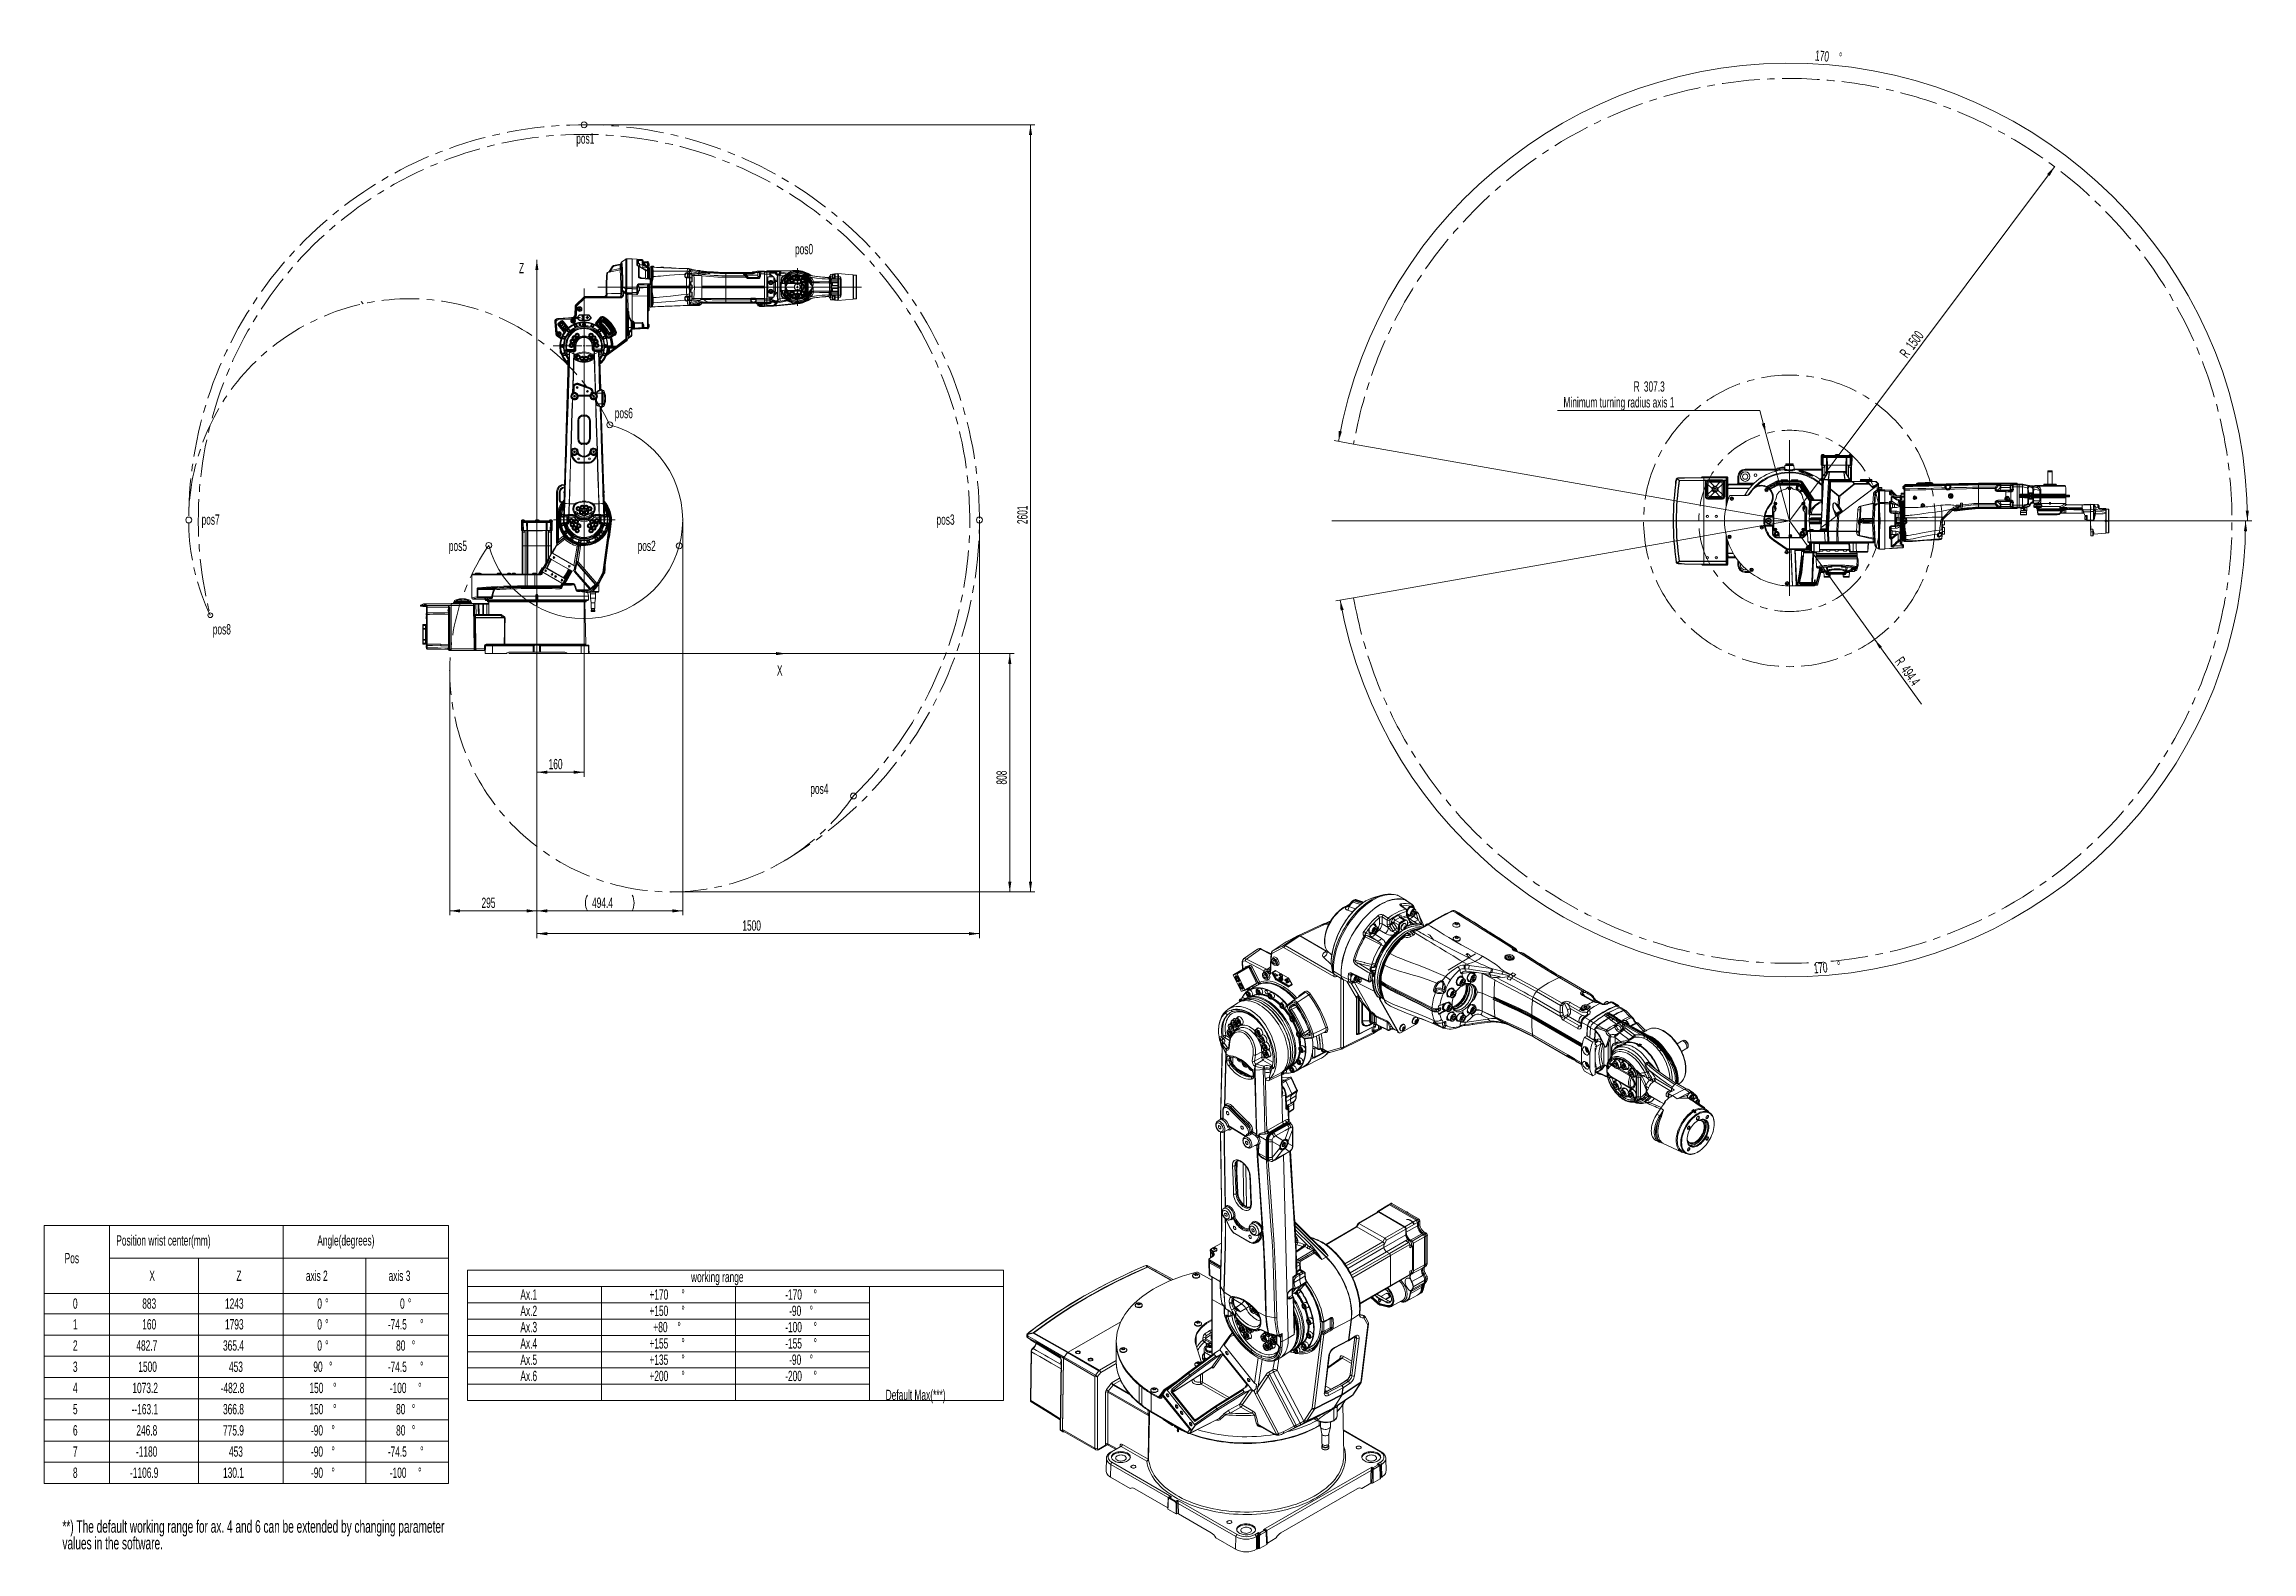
# Model space of a CAD drawing. Header units: millimetres. Extents: x 20 to 768, y 29 to 540.
import ezdxf

# ---------------------------------------------------------------- set-up
doc = ezdxf.new("R2010")
doc.units = ezdxf.units.MM
doc.header["$PDSIZE"] = -1
doc.linetypes.add('CENTERX2', pattern=[20.32, 12.7, -2.54, 2.54, -2.54])
doc.styles.add('SLDTEXTSTYLE0', font='TXT', dxfattribs={"width": 0.605})
doc.dimstyles.new('SLDDIMSTYLE0', dxfattribs={"dimtxt": 3.5, "dimasz": 3.5, "dimexe": 0, "dimexo": 0.0625, "dimgap": 0.875, "dimtad": 1, "dimtoh": 1, "dimlfac": 10, "dimrnd": 1e-09, "dimzin": 12, "dimdsep": 46, "dimtxsty": 'SLDTEXTSTYLE0', "dimsah": 1, "dimcen": 0.09, "dimadec": 0, "dimazin": 0, "dimtfac": 1, "dimtdec": 3, "dimtofl": 0, "dimtmove": 0, "dimatfit": 3, "dimfxl": 1, "dimfrac": 2, "dimtolj": 1, "dimtzin": 12, "dimarcsym": 0})
doc.dimstyles.new('SLDDIMSTYLE1', dxfattribs={"dimtxt": 3.5, "dimasz": 3.5, "dimexe": 0, "dimexo": 0.0625, "dimgap": 0.875, "dimtad": 1, "dimtoh": 1, "dimdec": 4, "dimlfac": 10, "dimzin": 12, "dimdsep": 46, "dimtxsty": 'SLDTEXTSTYLE0', "dimsah": 1, "dimcen": 0.09, "dimadec": 1, "dimazin": 0, "dimtfac": 1, "dimtdec": 3, "dimtofl": 0, "dimtmove": 0, "dimatfit": 3, "dimfxl": 1, "dimfrac": 2, "dimtolj": 1, "dimtzin": 12, "dimarcsym": 0})
doc.dimstyles.new('SLDDIMSTYLE2', dxfattribs={"dimtxt": 3.5, "dimasz": 3.5, "dimexe": 0, "dimexo": 0.0625, "dimgap": 0.875, "dimtad": 1, "dimtoh": 1, "dimlfac": 10, "dimrnd": 1e-09, "dimzin": 12, "dimdsep": 46, "dimtxsty": 'SLDTEXTSTYLE0', "dimsah": 1, "dimcen": 0, "dimadec": 0, "dimazin": 0, "dimtfac": 1, "dimtdec": 3, "dimtofl": 0, "dimtmove": 0, "dimatfit": 3, "dimfxl": 1, "dimfrac": 2, "dimtolj": 1, "dimtzin": 12, "dimarcsym": 0})
doc.dimstyles.new('SLDDIMSTYLE3', dxfattribs={"dimtxt": 3.5, "dimasz": 3.5, "dimexe": 0, "dimexo": 0.0625, "dimgap": 0.875, "dimtad": 1, "dimtoh": 1, "dimlfac": 10, "dimrnd": 1e-09, "dimzin": 12, "dimdsep": 46, "dimtxsty": 'SLDTEXTSTYLE0', "dimsah": 1, "dimcen": 0, "dimadec": 0, "dimazin": 0, "dimtfac": 1, "dimtdec": 3, "dimtofl": 0, "dimtmove": 0, "dimatfit": 3, "dimfxl": 1, "dimfrac": 2, "dimtolj": 1, "dimtzin": 12, "dimarcsym": 0})
doc.dimstyles.new('SLDDIMSTYLE4', dxfattribs={"dimtxt": 3.5, "dimasz": 3.5, "dimexe": 0, "dimexo": 0.0625, "dimgap": 0.875, "dimtad": 0, "dimtih": 1, "dimtoh": 1, "dimlfac": 10, "dimrnd": 1e-09, "dimzin": 12, "dimdsep": 46, "dimtxsty": 'SLDTEXTSTYLE0', "dimsah": 1, "dimcen": 0, "dimadec": 0, "dimazin": 0, "dimtfac": 1, "dimtdec": 3, "dimtofl": 0, "dimtmove": 0, "dimatfit": 3, "dimfxl": 1, "dimfrac": 2, "dimtolj": 1, "dimtzin": 12, "dimarcsym": 0})

msp = doc.modelspace()

# ---------------------------------------------------------------- blocks, each defined once
blk = doc.blocks.new('SW_NOTE_0')
at = {"color": 0, "linetype": 'Continuous', "lineweight": 0, "char_height": 4.2333, "attachment_point": 1, "style": 'SLDTEXTSTYLE0'}
for s, insert in [('values in the software.', (0, -0.19)), ('**) The default working range for ax. 4 and 6 can be extended by changing parameter ', (0, 5.46))]:
    blk.add_mtext(s, dxfattribs=dict(at, insert=insert))
blk = doc.blocks.new('SW_TABLEANNOTATION_0')
at = {"color": 0, "linetype": 'Continuous', "lineweight": 0}
for p, q in [((0, 0), (0, -87.45)), ((137.06, 0), (0, 0)), ((22.2, 0), (22.2, -87.45)), ((80.96, 0), (80.96, -87.45)), ((137.06, -87.45), (137.06, 0)), ((22.2, -11.05), (137.06, -11.05)), ((52.33, -11.05), (52.33, -87.45)), ((109.02, -11.05), (109.02, -87.45)), ((0, -23.07), (137.06, -23.07)), ((0, -29.94), (137.06, -29.94)), ((0, -37.13), (137.06, -37.13)), ((0, -44.31), (137.06, -44.31)), ((0, -51.5), (137.06, -51.5)), ((0, -58.69), (137.06, -58.69)), ((0, -65.88), (137.06, -65.88)), ((0, -73.07), (137.06, -73.07)), ((0, -80.26), (137.06, -80.26)), ((0, -87.45), (137.06, -87.45))]:
    blk.add_line(p, q, dxfattribs=at)
at = {"color": 0, "linetype": 'Continuous', "lineweight": 0, "char_height": 3.5, "attachment_point": 1, "style": 'SLDTEXTSTYLE0'}
for s, insert in [('Position wrist center(mm)', (24.46, -3.27)), ('Angle(degrees)', (92.58, -3.27)), ('Pos', (6.95, -9.28)), ('X', (35.66, -15.25)), ('Z', (65.18, -15.25)), ('axis 2', (88.71, -15.25)), ('axis 3', (116.75, -15.25)), ('0', (9.76, -24.69)), ('883', (33.25, -24.69)), ('1243', (61.3, -24.69)), ('0', (92.58, -24.69)), ('%%d', (95.25, -24.69)), ('0', (120.63, -24.69)), ('%%d', (123.3, -24.69)), ('1', (9.76, -31.72)), ('160', (33.25, -31.72)), ('1793', (61.3, -31.72)), ('0', (92.58, -31.72)), ('%%d', (95.25, -31.72)), ('-74.5', (116.48, -31.72)), ('%%d', (127.44, -31.72)), ('2', (9.76, -38.91)), ('482.7', (31.25, -38.91)), ('365.4', (60.63, -38.91)), ('0', (92.58, -38.91)), ('%%d', (95.25, -38.91)), ('80', (119.29, -38.91)), ('%%d', (124.64, -38.91)), ('3', (9.76, -46.1)), ('1500', (31.92, -46.1)), ('453', (62.64, -46.1)), ('90', (91.24, -46.1)), ('%%d', (96.59, -46.1)), ('-74.5', (116.48, -46.1)), ('%%d', (127.44, -46.1)), ('4', (9.76, -53.29)), ('1073.2', (29.91, -53.29)), ('-482.8', (59.83, -53.29)), ('150', (89.91, -53.29)), ('%%d', (97.93, -53.29)), ('-100', (117.15, -53.29)), ('%%d', (126.77, -53.29)), ('5', (9.76, -60.48)), ('--163.1', (29.65, -60.48)), ('366.8', (60.63, -60.48)), ('150', (89.91, -60.48)), ('%%d', (97.93, -60.48)), ('80', (119.29, -60.48)), ('%%d', (124.64, -60.48)), ('6', (9.76, -67.67)), ('-1180', (31.12, -74.86)), ('246.8', (31.25, -67.67)), ('775.9', (60.63, -67.67)), ('453', (62.64, -74.86)), ('-90', (90.44, -67.67)), ('-90', (90.44, -74.86)), ('%%d', (97.39, -67.67)), ('%%d', (97.39, -74.86)), ('80', (119.29, -67.67)), ('%%d', (124.64, -67.67)), ('%%d', (127.44, -74.86)), ('8', (9.76, -82.04)), ('7', (9.76, -74.86)), ('-1106.9', (29.11, -82.04)), ('130.1', (60.63, -82.04)), ('-90', (90.44, -82.04)), ('%%d', (97.39, -82.04)), ('-74.5', (116.48, -74.86)), ('-100', (117.15, -82.04)), ('%%d', (126.77, -82.04))]:
    blk.add_mtext(s, dxfattribs=dict(at, insert=insert))
blk = doc.blocks.new('SW_TABLEANNOTATION_1')
at = {"color": 0, "linetype": 'Continuous', "lineweight": 0}
for p, q in [((0, 0), (0, -44.17)), ((181.66, 0), (0, 0)), ((181.66, -44.17), (181.66, 0)), ((0, -5.52), (181.66, -5.52)), ((45.41, -5.52), (45.41, -44.17)), ((90.83, -5.52), (90.83, -44.17)), ((136.24, -5.52), (136.24, -44.17)), ((0, -11.04), (136.24, -11.04)), ((0, -16.56), (136.24, -16.56)), ((0, -22.08), (136.24, -22.08)), ((0, -27.6), (136.24, -27.6)), ((0, -33.13), (136.24, -33.13)), ((0, -38.65), (136.24, -38.65)), ((0, -44.17), (181.66, -44.17))]:
    blk.add_line(p, q, dxfattribs=at)
at = {"color": 0, "linetype": 'Continuous', "lineweight": 0, "char_height": 3.5, "attachment_point": 1, "style": 'SLDTEXTSTYLE0'}
for s, insert in [('Ax.1', (17.89, -6.47)), ('+170', (61.63, -6.47)), ('%%d', (72.46, -6.47)), ('working range', (75.73, -0.51)), ('-170', (107.65, -6.47)), ('%%d', (117.27, -6.47)), ('Ax.2', (17.89, -11.99)), ('+150', (61.63, -11.99)), ('%%d', (72.46, -11.99)), ('-90', (108.99, -11.99)), ('%%d', (115.93, -11.99)), ('Ax.3', (17.89, -17.51)), ('+80', (62.97, -17.51)), ('%%d', (71.13, -17.51)), ('-100', (107.65, -17.51)), ('%%d', (117.27, -17.51)), ('Ax.4', (17.89, -23.03)), ('Ax.5', (17.89, -28.56)), ('+155', (61.63, -23.03)), ('+135', (61.63, -28.56)), ('%%d', (72.46, -23.03)), ('%%d', (72.46, -28.56)), ('-155', (107.65, -23.03)), ('-90', (108.99, -28.56)), ('%%d', (115.93, -28.56)), ('%%d', (117.27, -23.03)), ('Ax.6', (17.89, -34.08)), ('+200', (61.63, -34.08)), ('%%d', (72.46, -34.08)), ('-200', (107.65, -34.08)), ('%%d', (117.27, -34.08)), ('Default Max(***)', (141.71, -40.51))]:
    blk.add_mtext(s, dxfattribs=dict(at, insert=insert))
blk = doc.blocks.new('Block1')
at = {"color": 7, "linetype": 'Continuous', "lineweight": 0, "insert": (0.8, 52.8), "char_height": 35, "attachment_point": 1, "style": 'SLDTEXTSTYLE0'}
blk.add_mtext('pos7', dxfattribs=at)
blk = doc.blocks.new('Block2')
at = {"color": 7, "linetype": 'Continuous', "lineweight": 0, "insert": (1.8, 52.7), "char_height": 35, "attachment_point": 1, "style": 'SLDTEXTSTYLE0'}
blk.add_mtext('pos8', dxfattribs=at)
blk = doc.blocks.new('Block3')
at = {"color": 7, "linetype": 'Continuous', "lineweight": 15}
blk.add_circle((1181.3, 1734.8), 10, dxfattribs=at)
at = {"color": 7, "linetype": 'Continuous', "lineweight": 0, "char_height": 35, "attachment_point": 1, "style": 'SLDTEXTSTYLE0'}
for s, insert in [('pos1', (431.8, 2255.8)), ('pos0', (1173.4, 1880.8)), ('Z', (237.7, 1816.6)), ('pos6', (562.4, 1324.9)), ('pos3', (1653, 963.7)), ('pos5', (0.1, 874.6)), ('pos2', (639.9, 874.6)), ('X', (1112.1, 452.4)), ('pos4', (1225.3, 51.1))]:
    blk.add_mtext(s, dxfattribs=dict(at, insert=insert))
blk = doc.blocks.new('*D7')
at = {"color": 7, "linetype": 'Continuous', "lineweight": 0, "transparency": 16777216}
for p, q in [((187, 333.21), (348.8, 333.21)), ((347.3, 333.21), (347.3, 252.4)), ((232.51, 252.4), (348.8, 252.4))]:
    blk.add_line(p, q, dxfattribs=at)
for points in [[(347.3, 333.21), (346.76, 329.71), (347.84, 329.71)], [(347.3, 252.4), (347.84, 255.9), (346.76, 255.9)]]:
    blk.add_solid(points, dxfattribs=at)
at = {"color": 7, "linetype": 'Continuous', "lineweight": 0, "transparency": 16777216, "insert": (342.79, 288.79), "char_height": 3.5, "attachment_point": 1, "rotation": 90, "style": 'SLDTEXTSTYLE0'}
blk.add_mtext('808', dxfattribs=at)
blk = doc.blocks.new('*D8')
at = {"color": 7, "linetype": 'Continuous', "lineweight": 0, "transparency": 16777216}
for p, q in [((337, 378.5), (337, 236.74)), ((187, 330.85), (187, 236.74)), ((337, 238.24), (187, 238.24))]:
    blk.add_line(p, q, dxfattribs=at)
for points in [[(187, 238.24), (190.5, 237.7), (190.5, 238.77)], [(337, 238.24), (333.5, 238.77), (333.5, 237.7)]]:
    blk.add_solid(points, dxfattribs=at)
at = {"color": 7, "linetype": 'Continuous', "lineweight": 0, "transparency": 16777216, "insert": (256.66, 242.75), "char_height": 3.5, "attachment_point": 1, "style": 'SLDTEXTSTYLE0'}
blk.add_mtext('1500', dxfattribs=at)
blk = doc.blocks.new('*D9')
at = {"color": 7, "linetype": 'Continuous', "lineweight": 0, "transparency": 16777216}
for p, q in [((187, 330.85), (187, 244.46)), ((157.5, 327.4), (157.5, 244.46)), ((157.5, 245.96), (187, 245.96))]:
    blk.add_line(p, q, dxfattribs=at)
for points in [[(157.5, 245.96), (161, 245.42), (161, 246.5)], [(187, 245.96), (183.5, 246.5), (183.5, 245.42)]]:
    blk.add_solid(points, dxfattribs=at)
at = {"color": 7, "linetype": 'Continuous', "lineweight": 0, "transparency": 16777216, "insert": (168.24, 250.47), "char_height": 3.5, "attachment_point": 1, "style": 'SLDTEXTSTYLE0'}
blk.add_mtext('295', dxfattribs=at)
blk = doc.blocks.new('*D10')
at = {"color": 7, "linetype": 'Continuous', "lineweight": 0, "transparency": 16777216}
for p, q in [((236.44, 378.5), (236.44, 244.46)), ((187, 333.21), (187, 244.46)), ((236.44, 245.96), (187, 245.96))]:
    blk.add_line(p, q, dxfattribs=at)
for centre, start, end in [((209.48, 248.64), 153.43495, 206.56505), ((213.96, 248.64), 333.43495, 26.56505)]:
    blk.add_arc(centre, 5.99, start, end, dxfattribs=at)
for points in [[(187, 245.96), (190.5, 245.42), (190.5, 246.5)], [(236.44, 245.96), (232.94, 246.5), (232.94, 245.42)]]:
    blk.add_solid(points, dxfattribs=at)
at = {"color": 7, "linetype": 'Continuous', "lineweight": 0, "transparency": 16777216, "insert": (205.71, 250.47), "char_height": 3.5, "attachment_point": 1, "style": 'SLDTEXTSTYLE0'}
blk.add_mtext('494.4', dxfattribs=at)
blk = doc.blocks.new('*D11')
at = {"color": 7, "linetype": 'Continuous', "lineweight": 0, "transparency": 16777216}
for p, q in [((203, 512.5), (355.83, 512.5)), ((354.33, 252.4), (354.33, 512.5)), ((232.51, 252.4), (355.83, 252.4))]:
    blk.add_line(p, q, dxfattribs=at)
for points in [[(354.33, 512.5), (353.79, 509), (354.87, 509)], [(354.33, 252.4), (354.87, 255.9), (353.79, 255.9)]]:
    blk.add_solid(points, dxfattribs=at)
at = {"color": 7, "linetype": 'Continuous', "lineweight": 0, "transparency": 16777216, "insert": (349.82, 377.11), "char_height": 3.5, "attachment_point": 1, "rotation": 90, "style": 'SLDTEXTSTYLE0'}
blk.add_mtext('2601', dxfattribs=at)
blk = doc.blocks.new('*D12')
at = {"color": 7, "linetype": 'Continuous', "lineweight": 0, "transparency": 16777216}
for p, q in [((203, 368.99), (203, 291.47)), ((187, 333.21), (187, 291.47)), ((203, 292.97), (187, 292.97))]:
    blk.add_line(p, q, dxfattribs=at)
for points in [[(187, 292.97), (190.5, 292.44), (190.5, 293.51)], [(203, 292.97), (199.5, 293.51), (199.5, 292.44)]]:
    blk.add_solid(points, dxfattribs=at)
at = {"color": 7, "linetype": 'Continuous', "lineweight": 0, "transparency": 16777216, "insert": (190.99, 297.49), "char_height": 3.5, "attachment_point": 1, "style": 'SLDTEXTSTYLE0'}
blk.add_mtext('160', dxfattribs=at)
blk = doc.blocks.new('SW_CENTERMARKSYMBOL_0')
at = {"color": 0, "linetype": 'Continuous', "lineweight": 0}
for p, q in [((0, 0.7), (0, 78.5)), ((-0.7, 0), (-10.36, 0)), ((0, 0), (-0.35, 0)), ((0, 0), (0, 0.35)), ((0, 0), (0, -0.35)), ((0, 0), (0.35, 0)), ((0.7, 0), (10.54, 0)), ((0, -0.7), (0, -9.51))]:
    blk.add_line(p, q, dxfattribs=at)
blk = doc.blocks.new('SW_CENTERMARKSYMBOL_1')
at = {"color": 0, "linetype": 'Continuous', "lineweight": 0}
for p, q in [((-0.7, 0), (-10.52, 0)), ((0, 0), (-0.35, 0)), ((0, 0.7), (0, 7.35)), ((0, 0), (0, 0.35)), ((0, 0), (0, -0.35)), ((0, 0), (0.35, 0)), ((0.7, 0), (9.44, 0)), ((0, -0.7), (0, -7.35))]:
    blk.add_line(p, q, dxfattribs=at)
blk = doc.blocks.new('SW_CENTERMARKSYMBOL_2')
at = {"color": 0, "linetype": 'Continuous', "lineweight": 0}
for p, q in [((-0.7, 0), (-67.63, 0)), ((0, 0), (-0.35, 0)), ((0, 0.7), (0, 6.38)), ((0, 0), (0, 0.35)), ((0, 0), (0, -0.35)), ((0, 0), (0.35, 0)), ((0.7, 0), (21.74, 0)), ((0, -0.7), (0, -6.41))]:
    blk.add_line(p, q, dxfattribs=at)
blk = doc.blocks.new('*D16')
at = {"color": 7, "linetype": 'Continuous', "lineweight": 0, "transparency": 16777216}
for p, q in [((463.86, 404.25), (457.23, 405.41)), ((668.13, 378.2), (768.31, 378.2))]:
    blk.add_line(p, q, dxfattribs=at)
blk.add_arc((611.58, 378.2), 155.23, 0, 170, dxfattribs=at)
for points in [[(458.71, 405.15), (459.88, 408.49), (458.82, 408.69)], [(766.81, 378.2), (767.31, 381.7), (766.23, 381.69)]]:
    blk.add_solid(points, dxfattribs=at)
at = {"color": 7, "linetype": 'Continuous', "lineweight": 0, "transparency": 16777216, "char_height": 3.5, "attachment_point": 1, "rotation": 355, "style": 'SLDTEXTSTYLE0'}
for s, insert in [('170', (620.44, 537.78)), ('%%d', (628.43, 537.07))]:
    blk.add_mtext(s, dxfattribs=dict(at, insert=insert))
blk = doc.blocks.new('*D17')
at = {"color": 7, "linetype": 'Continuous', "lineweight": 0, "transparency": 16777216}
for p, q in [((668.13, 378.2), (767.7, 378.2)), ((463.86, 352.15), (457.83, 351.09))]:
    blk.add_line(p, q, dxfattribs=at)
blk.add_arc((611.58, 378.2), 154.62, 190, 0, dxfattribs=at)
for points in [[(766.2, 378.2), (765.62, 374.7), (766.7, 374.69)], [(459.3, 351.35), (459.42, 347.81), (460.48, 348.01)]]:
    blk.add_solid(points, dxfattribs=at)
at = {"color": 7, "linetype": 'Continuous', "lineweight": 0, "transparency": 16777216, "char_height": 3.5, "attachment_point": 1, "rotation": 5, "style": 'SLDTEXTSTYLE0'}
for s, insert in [('170', (619.6, 228.22)), ('%%d', (627.59, 228.91))]:
    blk.add_mtext(s, dxfattribs=dict(at, insert=insert))
blk = doc.blocks.new('*D18')
at = {"color": 7, "linetype": 'Continuous', "lineweight": 0, "transparency": 16777216}
blk.add_line((701.45, 498.29), (611.58, 378.2), dxfattribs=at)
blk.add_solid([(701.45, 498.29), (698.93, 495.81), (699.79, 495.17)], dxfattribs=at)
at = {"color": 7, "linetype": 'Continuous', "lineweight": 0, "transparency": 16777216, "char_height": 3.5, "attachment_point": 1, "rotation": 53.18897, "style": 'SLDTEXTSTYLE0'}
for s, insert in [('1500', (650.72, 438.02)), ('R', (648.64, 435.25))]:
    blk.add_mtext(s, dxfattribs=dict(at, insert=insert))
blk = doc.blocks.new('*D19')
at = {"color": 7, "linetype": 'Continuous', "lineweight": 0, "transparency": 16777216}
for q in [(611.58, 378.2), (656.3, 316.03)]:
    blk.add_line((640.45, 338.06), q, dxfattribs=at)
blk.add_solid([(640.45, 338.06), (642.06, 334.91), (642.93, 335.54)], dxfattribs=at)
at = {"color": 7, "linetype": 'Continuous', "lineweight": 0, "transparency": 16777216, "char_height": 3.5, "attachment_point": 1, "rotation": 305.73051, "style": 'SLDTEXTSTYLE0'}
for s, insert in [('R', (649.99, 332.53)), ('494.4', (652.01, 329.72))]:
    blk.add_mtext(s, dxfattribs=dict(at, insert=insert))
blk = doc.blocks.new('*D20')
at = {"color": 7, "linetype": 'Continuous', "lineweight": 0, "transparency": 16777216}
for p, q in [((601.53, 415.65), (533, 415.65)), ((603.61, 407.88), (601.53, 415.65)), ((611.58, 378.2), (603.61, 407.88))]:
    blk.add_line(p, q, dxfattribs=at)
blk.add_solid([(603.61, 407.88), (603.23, 411.4), (602.18, 411.12)], dxfattribs=at)
at = {"color": 7, "linetype": 'Continuous', "lineweight": 0, "transparency": 16777216, "char_height": 3.5, "attachment_point": 1, "style": 'SLDTEXTSTYLE0'}
for s, insert in [('Minimum turning radius axis 1', (534.98, 420.16)), ('R', (558.77, 425.52)), ('307.3', (562.23, 425.52))]:
    blk.add_mtext(s, dxfattribs=dict(at, insert=insert))
blk = doc.blocks.new('SW_CENTERMARKSYMBOL_3')
at = {"color": 0, "linetype": 'Continuous', "lineweight": 0}
for p, q in [((0, 0.7), (0, 27.38)), ((-0.7, 0), (-155.16, 0)), ((0, 0), (-0.35, 0)), ((0, 0), (0, 0.35)), ((0, 0), (0, -0.35)), ((0, 0), (0.35, 0)), ((0.7, 0), (56.55, 0)), ((0, -0.7), (0, -25.46))]:
    blk.add_line(p, q, dxfattribs=at)

# ---------------------------------------------------------------- dimensions: what is measured, and where the dimension line sits
at = {"color": 7, "linetype": 'Continuous', "lineweight": 0}
for base, line1, line2, picture, middle in [((625.107251, 532.836893), ((668.128225, 378.198485), (456.415654, 378.198485)), ((611.578143, 378.198485), (463.85698, 404.245711)), '*D16', (625.107251, 532.836893)), ((625.054523, 224.162753), ((611.578143, 378.198485), (463.85698, 352.151258)), ((668.128225, 378.198485), (456.415654, 378.198485)), '*D17', (625.054523, 224.162753))]:
    dim = msp.add_angular_dim_2l(base=base, line1=line1, line2=line2, text='170%%d', dimstyle='SLDDIMSTYLE1', dxfattribs=at)
    dim.commit()
    dim.dimension.update_dxf_attribs({"geometry": picture, "text_midpoint": middle, "dimtype": 162})
for base, p1, p2, text, picture, middle in [((354.328069, 512.501652), (232.505365, 252.39864), (203.002615, 512.501652), '2601', '*D11', (354.328069, 382.450146)), ((347.297689, 252.39864), (187.001279, 333.205902), (232.505365, 252.39864), '808', '*D7', (347.297689, 292.802271))]:
    dim = msp.add_linear_dim(base=base, p1=p1, p2=p2, angle=90, text=text, dimstyle='SLDDIMSTYLE0', dxfattribs=at)
    dim.commit()
    dim.dimension.update_dxf_attribs({"geometry": picture, "text_midpoint": middle, "dimtype": 160})
for mpoint, dimstyle, picture, middle in [((701.454806, 498.290888), 'SLDDIMSTYLE2', '*D18', (656.516484, 438.244696)), ((640.449795, 338.064443), 'SLDDIMSTYLE3', '*D19', (650.880884, 323.56437))]:
    dim = msp.add_radius_dim(center=(611.578143, 378.198485), mpoint=mpoint, dimstyle=dimstyle, dxfattribs=at)
    dim.commit()
    dim.dimension.update_dxf_attribs({"geometry": picture, "text_midpoint": middle, "dimtype": 164})
dim = msp.add_radius_dim(center=(611.578143, 378.198485), mpoint=(603.612234, 407.87806), text='<>\\PMinimum turning radius axis 1', dimstyle='SLDDIMSTYLE4', dxfattribs=at)
dim.commit()
dim.dimension.update_dxf_attribs({"geometry": '*D20', "text_midpoint": (566.511794, 421.006409), "dimtype": 164})
for base, p1, text, picture, middle in [((187.001279, 245.96222), (236.441279, 378.501652), '(<>)', '*D10', (211.721279, 245.96222)), ((187.001279, 292.974263), (203.002615, 368.990827), '160', '*D12', (195.001947, 292.974263))]:
    dim = msp.add_linear_dim(base=base, p1=p1, p2=(187.001279, 333.205902), text=text, dimstyle='SLDDIMSTYLE0', dxfattribs=at)
    dim.commit()
    dim.dimension.update_dxf_attribs({"geometry": picture, "text_midpoint": middle, "dimtype": 160})
for base, p1, picture, middle in [((187.002615, 238.235256), (337.002615, 378.501652), '*D8', (262.002615, 238.235256)), ((187.002615, 245.96222), (157.502615, 327.40139), '*D9', (172.252615, 245.96222))]:
    dim = msp.add_linear_dim(base=base, p1=p1, p2=(187.002615, 330.847306), dimstyle='SLDDIMSTYLE0', dxfattribs=at)
    dim.commit()
    dim.dimension.update_dxf_attribs({"geometry": picture, "text_midpoint": middle, "dimtype": 160})

# ---------------------------------------------------------------- linework, layer by layer
at = {"color": 7, "linetype": 'Continuous', "lineweight": 0}
for p, q in [((187.001279, 333.205902), (187.001279, 466.742915)), ((187.001279, 466.742915), (187.002615, 330.445315)), ((187.002615, 330.445315), (187.001279, 466.742915)), ((128.121235, 451.796478), (127.46768, 452.575354)), ((611.578143, 378.198485), (463.85698, 404.245711)), ((271.575425, 333.201652), (177.544609, 333.201652)), ((177.544609, 333.201652), (271.575425, 333.201652)), ((197.261586, 333.201652), (271.575425, 333.201652))]:
    msp.add_line(p, q, dxfattribs=at)
at = {"color": 7, "linetype": 'Continuous', "lineweight": 15}
for p, q in [((212.690122, 464.53251), (211.474861, 462.705305)), ((211.496788, 462.703923), (212.701668, 464.515522)), ((212.867565, 464.405182), (212.00666, 463.110772)), ((212.701668, 464.515522), (212.690122, 464.53251)), ((215.265711, 465.225199), (213.001306, 464.74388)), ((213.001306, 464.74388), (213.012849, 464.726892)), ((213.012849, 464.726892), (215.277104, 465.208176)), ((215.238888, 464.996365), (213.054274, 464.532009)), ((215.238888, 464.996365), (215.538479, 464.996365)), ((215.238888, 463.805631), (215.238888, 464.996365)), ((215.277104, 465.208176), (215.265711, 465.225199)), ((215.502615, 465.53047), (215.502615, 465.518347)), ((215.502615, 465.518347), (215.514557, 465.500501)), ((215.538479, 464.996365), (215.538479, 463.805631)), ((217.14765, 466.943148), (215.716512, 465.941051)), ((219.302617, 467.051652), (217.491795, 467.051652)), ((219.302617, 456.968382), (219.302617, 467.051652)), ((222.718318, 466.822639), (219.302617, 467.001656)), ((220.918317, 464.999834), (220.918317, 466.634217)), ((221.752615, 465.493623), (221.196337, 465.493623)), ((221.202616, 466.343621), (221.202616, 465.729705)), ((221.202616, 465.493623), (221.202616, 465.729705)), ((221.202616, 465.35565), (221.202616, 464.761248)), ((221.393151, 464.590767), (221.351521, 464.599338)), ((221.486915, 464.579192), (221.393151, 464.590767)), ((221.489452, 464.579013), (221.486915, 464.579192)), ((221.493931, 464.652422), (221.490379, 464.652661)), ((222.710468, 466.382614), (221.494762, 466.441623)), ((221.802614, 465.443614), (221.802614, 464.493647)), ((222.710468, 465.486089), (222.710468, 466.382614)), ((223.002617, 466.382614), (222.710468, 466.382614)), ((222.710468, 465.486089), (223.002617, 465.486089)), ((222.966708, 464.974407), (222.89242, 465.047732)), ((223.002617, 466.523054), (223.002617, 466.382614)), ((223.002617, 466.382614), (223.002617, 465.486089)), ((223.286916, 465.72105), (223.002617, 465.72105)), ((223.286916, 465.556386), (223.002617, 465.556386)), ((223.286916, 465.72105), (223.286916, 465.556386)), ((223.286916, 465.556386), (224.027257, 464.837244)), ((223.294763, 466.02054), (224.499024, 465.988997)), ((223.834221, 464.527396), (223.834674, 464.623907)), ((224.476619, 464.347318), (224.476211, 464.2553)), ((224.476619, 464.643303), (224.502615, 464.642146)), ((224.502615, 464.346138), (224.476619, 464.347318)), ((224.499024, 466.138902), (224.699025, 466.138902)), ((224.499024, 466.138902), (224.499024, 465.638903)), ((224.499024, 465.638903), (224.699025, 465.638903)), ((224.499024, 465.638903), (224.499024, 464.837077)), ((224.499024, 464.837077), (224.699025, 464.837077)), ((224.499024, 464.837077), (224.499024, 464.63956)), ((224.499024, 464.63956), (224.699025, 464.63956)), ((224.499024, 464.63956), (224.499024, 460.439018)), ((224.699025, 466.138902), (224.699025, 465.638903)), ((224.799026, 465.701655), (224.699025, 465.701655)), ((224.699025, 465.638903), (224.699025, 464.837077)), ((224.699025, 464.837077), (224.699025, 464.63956)), ((224.699025, 464.63956), (224.699025, 460.425642)), ((224.699025, 464.501646), (224.799026, 464.501646)), ((224.776269, 464.45165), (224.699025, 464.430836)), ((225.048081, 463.831583), (224.776269, 464.45165)), ((224.776269, 464.45165), (224.776269, 460.42054)), ((224.799026, 465.166786), (224.799026, 465.701655)), ((224.799026, 464.501646), (224.799026, 465.166786)), ((225.058295, 464.96059), (225.074501, 464.959446)), ((225.058295, 464.753726), (225.091599, 464.815739)), ((225.06661, 465.292445), (225.09845, 465.292445)), ((225.299026, 464.351657), (225.141691, 463.837031)), ((225.699027, 464.351657), (225.299026, 464.351657)), ((225.299026, 464.351657), (225.299026, 460.38709)), ((225.699027, 464.351657), (225.699027, 450.651649)), ((225.899024, 464.251653), (225.699027, 464.251653)), ((225.899024, 464.601651), (226.333804, 464.601651)), ((225.899024, 464.601651), (225.899024, 464.401654)), ((225.899024, 464.401654), (225.999026, 464.401654)), ((225.899024, 464.401654), (225.899024, 464.188197)), ((225.999026, 464.188197), (225.899024, 464.188197)), ((225.899024, 464.188197), (225.899024, 464.145544)), ((225.899024, 458.712414), (225.899024, 464.112082)), ((225.999026, 464.401654), (225.999026, 464.188197)), ((225.999026, 464.401654), (226.064648, 464.401654)), ((226.099025, 464.188901), (225.999026, 464.188197)), ((226.064639, 464.401654), (226.547579, 464.401654)), ((226.099025, 464.007309), (226.098938, 464.00334)), ((226.098938, 464.00334), (226.099025, 464.003244)), ((226.099025, 464.188901), (226.099025, 464.007309)), ((226.333804, 464.601651), (226.333813, 464.601651)), ((226.52625, 464.45612), (226.52625, 464.456108)), ((226.547579, 464.401654), (226.52625, 464.456108)), ((229.798378, 464.217749), (229.796268, 464.187578)), ((232.041068, 464.02494), (232.043366, 464.057782)), ((211.158874, 462.491146), (210.994446, 462.456194)), ((211.186001, 462.491253), (211.158874, 462.491146)), ((212.00666, 463.110772), (215.238888, 463.805631)), ((215.244676, 463.760236), (215.238888, 463.805631)), ((215.238888, 463.805631), (215.538479, 463.805631)), ((215.538479, 463.805631), (215.538521, 463.786987)), ((215.865601, 456.562999), (215.902875, 456.661871)), ((215.865601, 454.620472), (215.865601, 456.562999)), ((217.134924, 456.83476), (217.14765, 456.97445)), ((217.491795, 456.968382), (217.479069, 456.747762)), ((217.491795, 456.968382), (219.302617, 456.968382)), ((219.302617, 455.574921), (219.302617, 456.968382)), ((219.302617, 456.837359), (220.918317, 456.919757)), ((219.302617, 456.837359), (219.302617, 455.649641)), ((220.918317, 456.919757), (220.918317, 457.915667)), ((221.202616, 457.902494), (221.202616, 457.263795)), ((221.752615, 457.586172), (221.202616, 457.586172)), ((221.486915, 458.19892), (221.486915, 458.119527)), ((221.802614, 457.536176), (221.802614, 456.480244)), ((221.802614, 456.480244), (221.802614, 456.309179)), ((225.416015, 460.376409), (222.361819, 460.581234)), ((223.721938, 463.278929), (223.721392, 463.279322)), ((224.499024, 458.29002), (224.499024, 458.243671)), ((224.499024, 458.243671), (224.699025, 458.243671)), ((224.499024, 458.243671), (224.499024, 458.134929)), ((224.499024, 458.134929), (224.699025, 458.134929)), ((224.499024, 458.134929), (224.499024, 458.119062)), ((224.499024, 458.119062), (224.699025, 458.119062)), ((224.499024, 458.119062), (224.499024, 457.428315)), ((224.499024, 457.428315), (224.699025, 457.428315)), ((224.499024, 457.428315), (224.499024, 453.418377)), ((224.502615, 458.290211), (224.502615, 458.297721)), ((224.699025, 458.310738), (224.699025, 458.243671)), ((224.699025, 458.243671), (224.699025, 458.134929)), ((224.699025, 458.134929), (224.699025, 458.119062)), ((224.699025, 458.119062), (224.699025, 457.428315)), ((224.699025, 457.428315), (224.699025, 453.418377)), ((224.776269, 458.322826), (224.776269, 450.551656)), ((225.086914, 458.347574), (225.413082, 458.365837)), ((225.299026, 458.359805), (225.299026, 450.651649)), ((225.413082, 458.726612), (225.413082, 460.164109)), ((225.413082, 458.365837), (225.413082, 458.387891)), ((225.413801, 458.365312), (225.413082, 458.365837)), ((225.602616, 460.106185), (225.602616, 460.177091)), ((225.602616, 460.106185), (225.602616, 458.699969)), ((225.602616, 458.699969), (225.602616, 458.587054)), ((225.602616, 458.587054), (225.602616, 458.565)), ((225.888274, 457.448533), (225.899024, 457.533541)), ((225.899024, 458.660534), (225.899024, 458.712414)), ((225.899024, 458.660534), (225.899024, 457.818845)), ((225.899024, 457.70165), (225.899024, 457.818845)), ((226.099025, 457.818845), (225.899024, 457.818845)), ((225.899024, 457.818845), (225.899024, 457.70165)), ((225.899024, 457.70165), (225.899024, 457.501653)), ((226.099025, 457.70165), (225.899024, 457.70165)), ((226.099025, 457.501653), (225.899024, 457.501653)), ((225.899024, 457.501653), (225.899024, 457.301656)), ((225.899024, 457.184461), (225.899024, 457.301656)), ((226.099025, 457.301656), (225.899024, 457.301656)), ((225.899024, 457.301656), (225.899024, 457.184461)), ((226.099025, 457.184461), (225.899024, 457.184461)), ((225.899024, 457.184461), (225.899024, 456.34276)), ((226.089378, 459.139767), (226.099025, 459.169617)), ((226.099025, 459.099475), (226.099025, 457.818845)), ((226.099025, 457.818845), (226.099025, 457.70165)), ((226.099025, 457.70165), (226.099025, 457.501653)), ((226.099025, 457.70165), (237.780367, 457.70165)), ((226.099025, 457.501653), (237.787573, 457.501653)), ((226.099025, 457.501653), (226.099025, 457.301656)), ((226.099025, 457.301656), (226.099025, 457.184461)), ((226.099025, 457.301656), (237.780367, 457.301656)), ((226.099025, 457.184461), (226.099025, 455.903831)), ((226.158605, 461.046007), (226.158605, 462.786809)), ((226.172916, 462.645415), (226.158605, 462.786809)), ((226.158605, 461.046007), (226.158933, 461.050645)), ((226.437719, 461.091319), (226.437749, 461.091319)), ((226.443924, 462.984649), (226.458396, 462.840811)), ((226.458396, 462.840811), (226.458414, 462.840811)), ((237.139509, 460.989884), (237.124954, 461.289421)), ((237.315814, 461.18137), (237.331019, 460.89119)), ((237.331019, 460.89119), (238.099025, 460.89119)), ((237.530742, 460.701648), (237.763308, 460.701648)), ((237.76872, 460.599604), (237.536959, 460.599247)), ((237.763242, 460.701648), (238.53315, 460.701648)), ((237.780367, 457.70165), (237.787573, 457.501653)), ((237.780367, 457.70165), (238.649027, 457.70165)), ((237.787573, 457.501653), (237.780367, 457.301656)), ((237.780367, 457.301656), (238.649027, 457.301656)), ((237.787573, 457.501653), (238.649027, 457.501653)), ((238.099025, 460.89119), (238.099025, 462.152472)), ((238.099025, 460.89119), (238.099025, 460.701648)), ((238.099025, 460.89119), (238.561015, 460.89119)), ((238.531248, 461.241403), (238.523917, 461.308912)), ((238.649027, 457.818797), (238.649027, 458.311656)), ((238.809024, 458.301655), (238.649027, 458.301655)), ((238.649027, 457.818797), (238.649027, 457.70165)), ((238.649027, 457.501653), (238.649027, 457.70165)), ((238.649027, 457.301656), (238.649027, 457.501653)), ((238.649027, 457.301656), (238.649027, 457.184401)), ((238.649027, 456.69165), (238.649027, 457.184401)), ((238.650296, 456.701651), (238.809024, 456.701651)), ((238.734166, 458.351651), (238.689028, 458.351651)), ((238.689028, 456.651655), (238.733594, 456.651655)), ((238.810836, 463.689545), (238.69373, 463.706306)), ((238.729332, 461.286763), (238.720332, 461.324909)), ((238.729332, 461.286763), (238.729445, 461.249665)), ((238.749139, 460.51673), (238.731275, 460.51673)), ((238.733427, 456.651655), (238.900344, 456.651655)), ((238.900344, 458.351651), (238.733803, 458.351651)), ((239.559023, 460.607746), (238.809024, 460.607746)), ((238.809024, 457.216719), (238.809024, 458.301655)), ((239.559023, 458.165148), (238.809024, 458.165148)), ((238.809024, 456.701651), (238.809024, 457.216719)), ((238.809024, 456.838158), (239.559023, 456.838158)), ((239.266239, 463.606242), (238.810854, 463.689533)), ((239.559023, 461.907426), (238.829408, 461.907426)), ((238.903527, 459.280744), (239.559023, 459.280744)), ((239.036731, 463.250068), (238.94646, 463.277045)), ((239.003102, 459.280744), (239.003102, 458.165148)), ((239.003102, 456.838158), (239.003102, 455.722562)), ((239.473675, 463.170317), (239.036731, 463.250068)), ((239.097832, 462.802771), (239.238731, 462.788776)), ((239.238731, 462.788776), (241.84138, 462.139645)), ((241.921745, 462.945286), (239.266454, 463.606182)), ((242.113517, 462.513498), (239.473675, 463.170305)), ((239.609025, 461.857417), (239.609025, 460.760597)), ((239.609025, 460.760597), (239.609025, 460.63042)), ((239.609025, 460.627893), (239.609025, 460.55775)), ((239.609025, 460.55775), (239.609025, 459.488788)), ((239.609025, 459.488788), (239.609025, 459.330741)), ((239.609025, 458.115152), (239.609025, 457.090357)), ((239.609025, 457.090357), (239.609025, 456.888154)), ((240.183441, 461.466852), (240.186636, 461.457268)), ((242.899023, 461.253825), (240.186636, 461.457268)), ((242.899023, 457.501653), (240.394758, 457.501653)), ((241.491549, 463.051656), (242.276905, 463.051656)), ((241.84138, 462.139645), (242.112343, 462.5119)), ((241.94241, 462.116221), (241.84138, 462.139645)), ((242.068945, 462.906864), (241.921912, 462.945214)), ((242.251967, 462.496749), (242.113511, 462.513474)), ((242.129026, 462.576917), (242.137007, 462.601653)), ((242.276905, 463.051656), (242.319028, 463.051656)), ((242.399023, 462.912253), (242.399023, 462.971655)), ((242.898802, 457.820502), (242.899023, 457.820502)), ((242.899023, 457.182422), (242.898927, 457.182422)), ((242.899023, 457.820502), (242.899023, 461.253825)), ((242.899023, 457.501653), (242.899023, 457.374707)), ((242.899023, 453.623369), (242.899023, 457.182422)), ((242.908375, 457.710233), (242.908619, 457.710233)), ((242.908512, 457.292858), (242.908434, 457.292858)), ((242.92476, 457.501653), (242.919169, 457.38056)), ((242.919169, 457.38056), (242.919259, 457.38056)), ((242.919193, 457.622269), (242.92476, 457.501653)), ((242.919426, 457.622269), (242.919193, 457.622269)), ((251.099025, 457.501653), (242.92476, 457.501653)), ((243.566285, 462.658778), (244.973133, 462.562505)), ((244.465969, 462.586048), (244.551192, 462.580303)), ((244.973133, 462.621024), (245.618699, 462.570074)), ((244.973133, 462.621024), (244.973133, 462.562505)), ((244.973133, 462.562505), (244.973133, 462.552014)), ((244.973133, 462.562505), (245.618699, 462.51103)), ((244.973133, 462.552014), (244.973133, 462.461093)), ((244.973133, 462.379423), (244.973133, 462.461093)), ((244.973133, 462.379447), (245.618699, 462.330702)), ((244.973133, 462.379423), (244.973133, 462.075511)), ((244.973133, 462.075511), (245.618699, 462.075511)), ((245.618699, 462.51103), (245.618699, 462.570074)), ((245.618699, 462.510112), (245.618699, 462.51103)), ((245.618699, 462.376514), (245.618699, 462.510112)), ((245.618699, 462.330702), (245.618699, 462.376514)), ((245.618699, 462.075511), (245.618699, 462.330702)), ((260.099028, 462.401655), (251.089023, 462.401655)), ((251.099025, 462.063781), (251.099025, 462.24393)), ((251.099025, 462.24393), (256.787912, 462.24393)), ((251.099025, 462.063781), (251.099025, 461.282781)), ((256.896005, 462.063781), (251.099025, 462.063781)), ((251.099025, 461.282781), (251.099025, 460.782507)), ((251.099025, 461.282781), (257.588129, 461.282781)), ((251.099025, 460.782507), (251.099025, 457.819799)), ((257.888292, 460.782507), (251.099025, 460.782507)), ((251.099025, 457.709852), (251.099025, 457.819799)), ((251.099025, 457.819799), (264.199023, 457.819799)), ((251.099025, 457.621399), (251.099025, 457.709852)), ((251.099025, 457.709852), (264.199023, 457.709852)), ((251.099025, 457.621399), (251.099025, 457.501653)), ((264.199023, 457.621399), (251.099025, 457.621399)), ((251.099025, 457.501653), (251.099025, 457.379642)), ((251.099025, 457.501653), (264.199023, 457.501653)), ((251.099025, 457.292453), (251.099025, 457.379642)), ((251.099025, 457.379642), (264.199023, 457.379642)), ((251.099025, 457.181707), (251.099025, 457.292453)), ((264.199023, 457.292453), (251.099025, 457.292453)), ((251.099025, 457.181707), (251.099025, 453.620795)), ((264.199023, 457.181707), (251.099025, 457.181707)), ((256.787912, 462.24393), (256.752626, 462.279931)), ((257.035468, 462.165204), (257.070754, 462.129918)), ((257.678376, 462.347987), (260.23172, 462.347987)), ((257.678376, 462.347987), (257.678376, 462.018529)), ((257.678376, 462.018529), (258.168898, 461.528006)), ((260.299025, 462.018529), (257.678376, 462.018529)), ((258.099024, 460.569647), (257.888292, 460.782507)), ((258.171134, 461.029545), (258.381866, 460.818806)), ((258.664714, 460.701648), (258.664714, 460.332969)), ((258.664714, 460.701648), (262.019442, 460.701648)), ((262.019442, 460.332969), (258.664714, 460.332969)), ((260.099028, 462.571648), (260.099028, 462.401655)), ((260.179023, 462.651649), (261.345611, 462.651649)), ((260.186426, 462.351647), (260.86059, 462.351647)), ((260.23172, 462.347987), (260.299025, 462.33888)), ((260.299025, 462.33888), (260.299025, 462.018565)), ((261.849026, 462.304703), (261.849026, 462.315157)), ((261.849026, 461.088148), (261.849026, 462.304703)), ((262.508647, 462.365154), (261.899029, 462.365154)), ((261.899029, 461.038152), (262.40931, 461.038152)), ((264.199023, 462.901655), (261.996756, 462.901655)), ((261.999027, 462.855688), (262.097727, 462.855688)), ((261.999027, 462.855688), (261.999027, 462.526038)), ((262.097727, 462.526038), (261.999027, 462.526038)), ((262.019442, 460.701648), (262.019442, 460.332969)), ((262.097727, 462.526038), (262.097727, 462.855688)), ((262.418894, 461.080721), (262.427585, 461.246553)), ((262.486206, 462.365154), (262.48834, 462.405875)), ((262.863217, 461.963669), (262.818341, 461.098758)), ((262.863217, 461.963669), (264.199023, 461.963669)), ((262.881438, 462.658957), (264.199023, 462.658957)), ((264.199023, 462.901655), (264.199023, 462.658957)), ((264.899026, 462.80165), (264.199023, 462.80165)), ((264.199023, 462.658957), (264.199023, 461.963669)), ((264.899026, 462.561444), (264.199023, 462.561444)), ((264.199023, 457.819799), (264.199023, 461.963669)), ((264.899026, 461.85818), (264.199023, 461.85818)), ((264.199023, 457.709852), (264.199023, 457.819799)), ((264.199023, 457.709852), (264.199023, 457.621399)), ((264.199023, 457.621399), (264.199023, 457.501653)), ((264.199023, 457.501653), (264.199023, 457.379642)), ((264.199023, 457.379642), (264.199023, 457.292453)), ((264.199023, 457.181707), (264.199023, 457.292453)), ((264.199023, 453.620795), (264.199023, 457.181707)), ((264.899026, 462.959984), (275.194393, 463.150683)), ((264.899026, 462.948004), (264.899026, 462.959984)), ((264.899026, 462.948004), (264.899026, 462.896779)), ((264.899026, 462.794045), (264.899026, 462.896779)), ((264.899026, 462.80165), (264.899026, 462.561444)), ((264.899026, 462.561444), (264.899026, 462.794045)), ((264.899026, 462.561444), (264.899026, 461.85818)), ((264.899026, 462.561444), (265.962528, 462.561444)), ((264.899026, 461.85818), (264.899026, 453.478828)), ((265.880369, 461.85818), (264.899026, 461.85818)), ((264.899026, 453.495827), (264.899026, 461.85818)), ((265.299027, 461.00165), (267.299025, 461.00165)), ((265.299027, 461.00165), (265.299027, 458.751658)), ((265.299027, 458.751658), (265.299027, 456.251648)), ((265.299027, 458.751658), (265.591918, 458.751658)), ((265.958552, 461.768726), (265.880369, 461.85818)), ((265.954648, 462.967876), (266.060398, 462.969998)), ((266.067897, 462.90814), (265.956376, 462.909952)), ((266.038726, 461.739817), (265.958552, 461.768726)), ((265.962557, 462.5608), (265.962528, 462.561444)), ((265.965782, 461.931589), (266.046183, 461.84099)), ((266.033904, 462.556425), (266.033934, 462.556175)), ((266.046183, 461.84099), (266.079013, 461.81213)), ((266.060398, 462.969998), (266.724776, 462.984255)), ((267.915021, 462.493697), (266.703848, 462.682226)), ((266.724776, 462.984255), (267.564575, 463.001087)), ((267.006133, 458.751658), (267.299025, 458.751658)), ((267.299025, 461.00165), (267.299025, 458.751658)), ((267.299025, 458.751658), (267.299025, 456.251648)), ((267.492185, 459.799436), (267.442207, 459.814146)), ((267.492185, 459.799436), (267.507456, 459.915331)), ((267.497955, 462.377981), (267.72912, 462.355402)), ((267.789756, 462.149778), (267.556421, 462.175086)), ((267.564575, 463.001087), (268.78436, 463.023678)), ((268.054639, 462.860337), (267.567347, 462.851313)), ((267.567347, 462.851313), (267.996739, 462.784496)), ((267.755608, 459.911361), (267.728041, 459.700921)), ((267.949264, 459.512749), (267.755608, 459.911361)), ((267.925779, 462.483576), (267.915021, 462.493697)), ((268.12164, 462.59661), (268.126826, 462.592581)), ((268.199287, 462.374213), (268.211715, 462.336078)), ((268.519197, 461.135248), (268.571471, 461.433891)), ((268.673979, 461.065713), (268.554924, 460.216883)), ((268.713628, 461.360708), (268.673979, 461.065713)), ((268.673979, 453.937593), (268.673979, 461.065713)), ((268.78436, 463.023678), (273.682229, 463.114396)), ((269.148396, 461.711314), (269.256203, 461.769572)), ((269.424407, 461.578885), (269.30484, 461.4373)), ((269.399027, 461.409751), (269.30484, 461.4373)), ((269.309418, 462.167207), (269.378202, 462.250784)), ((269.378202, 462.250784), (269.352536, 462.335256)), ((269.399027, 453.46382), (269.399027, 461.409751)), ((269.493739, 462.031034), (269.476478, 462.057749)), ((273.685001, 462.964633), (269.519631, 462.887481)), ((269.548879, 462.371853), (269.555108, 462.373594)), ((269.548879, 462.371853), (269.561706, 462.329617)), ((269.720702, 462.212745), (269.702624, 462.205258)), ((271.894036, 461.874893), (269.720702, 462.212745)), ((269.73121, 462.514654), (271.940081, 462.171307)), ((269.772737, 462.189558), (269.786124, 462.159148)), ((269.786124, 462.159148), (271.8989, 461.846629)), ((269.809781, 460.101655), (269.809781, 458.485142)), ((269.809781, 456.518844), (269.809781, 454.901651)), ((269.972811, 458.625487), (270.009784, 458.932296)), ((270.009784, 460.101655), (270.009784, 458.932296)), ((270.137958, 458.858469), (270.147674, 458.895007)), ((270.345567, 458.805266), (270.321099, 458.701649)), ((270.321099, 458.701649), (270.345567, 458.701649)), ((270.351527, 458.839062), (270.345567, 458.805266)), ((270.345567, 458.701649), (270.345567, 458.805266)), ((272.451423, 461.981359), (270.888536, 461.533204)), ((270.936452, 458.801642), (270.936452, 460.323313)), ((271.576671, 461.522463), (270.943664, 461.340955)), ((271.223979, 458.706227), (271.248333, 458.802155)), ((271.223979, 458.379153), (271.223979, 458.706227)), ((271.223979, 458.706227), (271.430789, 458.706227)), ((271.223979, 458.379153), (271.430789, 458.379153)), ((271.430789, 456.624153), (271.223979, 456.624153)), ((271.223979, 456.297079), (271.223979, 456.624153)), ((271.436225, 458.741823), (271.430789, 458.706227)), ((271.430789, 458.706227), (271.430789, 458.379153)), ((271.430789, 458.379153), (271.456884, 458.379153)), ((271.456884, 456.624153), (271.430789, 456.624153)), ((271.430789, 456.624153), (271.430789, 456.297079)), ((271.622352, 457.929149), (271.440779, 457.929149)), ((271.440779, 457.074157), (271.622352, 457.074157)), ((271.71555, 458.919433), (271.746056, 458.964351)), ((271.8989, 461.846629), (271.894036, 461.874893)), ((272.075073, 458.707658), (272.075073, 458.898071)), ((272.075073, 458.898071), (273.145459, 458.898071)), ((276.538257, 458.707658), (272.075073, 458.707658)), ((272.252981, 461.95623), (272.254549, 461.929169)), ((273.064653, 459.647671), (273.233639, 460.014787)), ((273.298095, 459.317759), (273.064653, 459.647671)), ((273.233639, 460.014787), (273.636065, 460.051993)), ((273.700522, 459.354976), (273.298095, 459.317759)), ((273.636065, 460.051993), (273.869507, 459.722093)), ((273.682229, 463.114396), (274.376969, 463.126007)), ((273.869507, 459.722093), (273.700522, 459.354976)), ((273.788707, 458.898071), (276.538257, 458.898071)), ((274.942683, 460.160986), (274.95573, 460.564915)), ((275.285981, 459.94772), (274.942683, 460.160986)), ((274.95573, 460.564915), (275.31207, 460.75559)), ((275.099687, 462.835387), (275.099037, 462.849489)), ((275.099687, 462.835387), (275.106315, 462.798146)), ((275.19459, 463.140109), (275.194393, 463.150683)), ((275.642322, 460.138384), (275.285981, 459.94772)), ((275.31207, 460.75559), (275.655363, 460.542324)), ((275.491737, 462.798146), (275.498365, 462.835387)), ((275.499014, 462.849489), (275.498365, 462.835387)), ((275.655363, 460.542324), (275.642322, 460.138384)), ((276.538257, 458.707658), (276.538257, 458.898071)), ((276.538257, 458.707658), (276.538257, 456.295648)), ((276.726822, 459.685305), (276.92927, 460.035089)), ((276.92853, 459.335092), (276.726822, 459.685305)), ((276.838253, 458.549526), (276.838253, 456.453768)), ((277.332674, 459.334663), (276.92853, 459.335092)), ((276.92927, 460.035089), (277.333413, 460.03466)), ((277.535115, 459.684459), (277.332674, 459.334663)), ((277.333413, 460.03466), (277.535115, 459.684459)), ((277.590047, 462.654749), (277.594338, 462.664405)), ((277.590047, 462.654749), (278.337686, 462.32349)), ((277.594338, 462.664405), (278.930275, 462.070456)), ((277.647833, 460.542408), (277.661882, 460.546044)), ((277.866821, 459.259406), (277.94088, 459.426907)), ((277.866821, 455.743888), (277.866821, 459.259406)), ((277.94088, 459.426907), (278.195713, 459.426907)), ((277.983706, 460.801938), (277.997969, 460.805121)), ((278.207193, 459.432534), (278.195713, 459.426907)), ((278.195713, 459.426907), (278.195713, 455.576399)), ((278.207193, 455.570772), (278.207193, 459.432534)), ((278.404526, 459.432534), (278.207193, 459.432534)), ((278.337686, 462.32349), (278.926913, 462.062898)), ((278.404526, 459.432534), (278.404526, 455.570772)), ((278.410439, 455.513504), (278.410439, 459.489802)), ((278.410439, 459.489802), (278.607772, 459.489802)), ((278.610663, 461.587778), (278.598682, 461.606053)), ((278.619252, 459.49525), (278.607772, 459.489802)), ((278.607772, 459.489802), (278.607772, 455.513504)), ((278.619252, 459.49525), (278.948144, 459.49525)), ((278.619252, 455.508056), (278.619252, 459.49525)), ((278.816019, 459.852019), (278.645597, 460.131481)), ((278.712545, 460.252062), (278.944485, 460.027459)), ((278.944836, 459.61211), (278.816019, 459.852019)), ((278.913055, 461.904827), (278.868823, 461.929444)), ((278.926913, 462.062898), (278.930275, 462.070456)), ((278.926913, 462.062898), (278.975366, 462.041047)), ((278.944485, 460.027459), (279.156969, 459.800223)), ((278.944836, 459.61211), (278.948144, 459.49525)), ((278.948144, 459.49525), (278.948144, 455.508056)), ((279.902075, 456.599417), (280.070548, 456.838218)), ((280.070548, 458.165088), (279.902087, 458.403865)), ((280.236833, 456.709507), (280.114208, 456.46489)), ((280.11422, 458.538404), (280.236833, 458.293811)), ((286.071233, 458.899728), (286.199026, 458.853963)), ((286.215667, 460.268906), (286.199026, 460.262743)), ((286.199026, 460.262743), (286.199026, 460.200885)), ((286.199026, 458.853939), (286.199026, 456.149379)), ((286.504637, 459.124842), (286.504637, 459.607998)), ((286.504637, 459.607998), (286.786549, 459.607998)), ((286.631869, 456.303683), (286.631869, 458.699623)), ((286.679076, 461.794344), (287.158839, 461.863426)), ((286.709206, 458.956328), (286.786549, 459.061268)), ((286.786549, 459.607998), (288.999025, 459.607998)), ((286.786549, 459.607998), (286.786549, 459.061268)), ((286.815069, 460.506764), (287.158839, 460.55626)), ((286.92355, 458.830109), (286.820428, 458.756665)), ((286.820428, 458.756665), (286.820428, 456.24663)), ((287.472372, 460.261229), (287.096982, 460.207179)), ((287.096982, 460.207179), (288.999025, 460.207179)), ((287.139027, 461.323968), (287.139027, 461.562649)), ((287.139027, 460.640648), (287.139027, 461.323968)), ((287.158839, 461.602512), (287.158839, 461.863426)), ((287.779026, 461.863426), (287.158839, 461.863426)), ((287.158839, 460.55626), (287.158839, 460.600796)), ((287.739031, 461.612657), (287.189023, 461.612657)), ((287.189023, 460.590652), (287.739031, 460.590652)), ((287.197558, 458.910766), (287.197558, 459.17497)), ((287.197558, 459.17497), (288.999025, 459.17497)), ((287.197558, 458.910766), (287.197558, 458.058432)), ((288.999025, 458.910766), (287.197558, 458.910766)), ((287.197558, 458.058432), (288.999025, 458.058432)), ((287.197558, 456.944874), (287.197558, 456.09254)), ((288.999025, 456.944874), (287.197558, 456.944874)), ((287.472372, 460.261229), (287.779026, 460.261229)), ((287.899022, 461.701647), (287.739031, 461.701647)), ((287.739031, 461.701647), (287.739031, 460.50165)), ((287.739031, 460.50165), (287.899022, 460.50165)), ((287.899022, 460.91446), (287.899022, 461.943939)), ((287.899022, 460.91446), (288.083713, 460.91446)), ((287.899022, 460.368505), (287.899022, 460.91446)), ((287.899022, 460.33043), (287.899022, 460.368505)), ((287.899022, 460.272864), (287.899022, 460.33043)), ((288.068811, 460.315278), (288.045387, 460.291854)), ((288.068811, 460.315278), (288.999025, 460.315278)), ((288.083713, 461.947277), (288.083713, 460.91446)), ((288.083713, 461.947277), (288.999025, 461.947277)), ((288.083713, 460.91446), (288.999025, 460.91446)), ((294.049029, 461.679629), (288.999025, 462.03275)), ((288.999025, 462.03275), (288.999025, 461.785987)), ((288.999025, 461.785987), (289.038567, 461.781684)), ((288.999025, 461.785987), (288.999025, 461.306194)), ((288.999025, 460.271123), (288.999025, 461.306194)), ((289.062099, 460.271123), (288.999025, 460.271123)), ((288.999025, 459.899941), (288.999025, 460.271123)), ((289.062099, 459.904185), (288.999025, 459.899941)), ((288.999025, 455.103365), (288.999025, 459.899941)), ((289.062099, 461.299613), (289.199023, 461.299613)), ((289.062099, 460.271123), (289.062099, 461.299613)), ((289.062099, 459.904185), (289.062099, 460.271123)), ((289.062099, 460.271123), (289.199023, 460.271123)), ((289.062099, 455.099121), (289.062099, 459.904185)), ((289.199023, 461.021307), (289.199023, 461.599794)), ((289.199023, 461.021307), (289.85949, 460.985318)), ((289.199023, 461.021307), (289.199023, 460.288718)), ((289.199023, 460.288718), (289.85949, 460.252741)), ((289.199023, 460.288718), (289.199023, 454.714576)), ((289.85949, 460.252741), (289.85949, 460.985318)), ((289.85949, 454.750565), (289.85949, 460.252741)), ((289.999024, 459.78246), (289.999024, 455.220845)), ((290.108447, 460.149267), (290.138559, 459.708288)), ((290.138559, 459.708288), (290.138559, 455.295018)), ((294.049029, 461.67492), (294.049029, 461.679629)), ((294.049029, 461.67492), (294.249026, 461.661032)), ((294.249026, 453.337673), (294.249026, 461.661032)), ((294.299023, 460.901657), (294.249026, 460.901657)), ((294.349031, 461.501649), (294.299023, 461.451653)), ((294.299023, 457.501653), (294.299023, 461.451653)), ((294.299023, 453.551653), (294.299023, 457.501653)), ((294.450907, 461.501649), (294.349031, 461.501649)), ((294.349031, 461.501649), (294.349031, 457.501653)), ((294.349031, 457.501653), (294.349031, 453.501657)), ((295.199029, 461.501649), (294.747119, 461.501649)), ((295.299022, 461.401656), (295.199029, 461.501649)), ((295.199029, 461.501649), (295.199029, 453.501657)), ((295.299022, 461.401656), (295.299022, 453.60165)), ((200.025953, 451.058915), (199.869537, 448.074308)), ((200.026774, 451.05888), (199.870358, 448.074272)), ((200.027135, 451.059809), (200.026774, 451.05888)), ((200.208805, 450.976053), (200.027135, 451.059809)), ((200.047488, 447.897938), (200.208805, 450.976053)), ((200.065781, 451.244608), (200.06542, 451.243678)), ((203.025447, 454.133085), (200.212478, 451.463679)), ((203.026013, 454.132489), (200.213045, 451.463083)), ((200.213045, 451.463083), (200.394715, 451.379326)), ((200.507983, 450.960377), (200.285767, 446.720246)), ((200.394715, 451.379326), (203.100142, 453.946677)), ((203.306365, 453.72937), (200.600938, 451.162008)), ((203.100142, 453.946677), (203.026013, 454.132489)), ((203.252841, 454.268423), (203.251889, 454.268113)), ((203.439411, 454.297343), (203.438459, 454.297033)), ((203.438459, 454.297033), (203.512588, 454.111234)), ((209.771699, 454.298166), (203.439411, 454.298166)), ((209.766699, 454.297343), (203.439411, 454.297343)), ((203.512588, 454.111234), (203.512588, 453.811637)), ((203.512588, 454.111234), (215.394606, 454.111234)), ((215.394606, 453.811637), (203.512588, 453.811637)), ((209.752609, 454.283253), (209.766699, 454.297343)), ((215.325613, 454.161838), (210.610914, 454.218021)), ((215.366284, 454.121164), (215.325613, 454.161838)), ((215.394606, 454.111234), (215.394606, 453.811637)), ((215.824927, 454.661146), (215.865601, 454.620472)), ((216.072897, 456.339184), (216.067631, 456.325212)), ((216.918219, 455.264643), (216.364916, 455.658046)), ((216.364916, 455.658046), (216.364916, 454.570809)), ((216.594346, 455.980721), (217.14765, 455.587331)), ((217.142291, 439.972392), (217.142291, 455.14504)), ((217.14765, 455.587331), (217.14765, 455.68178)), ((217.441879, 454.903117), (217.441879, 439.972392)), ((217.596285, 448.810736), (217.442672, 454.877082)), ((219.302617, 455.574921), (217.491795, 455.574921)), ((217.491795, 455.574921), (217.491795, 455.458453)), ((217.822103, 455.380967), (219.302617, 455.380967)), ((217.842121, 455.051103), (219.302617, 455.051103)), ((217.842121, 455.051103), (217.987056, 449.327496)), ((217.906339, 441.401652), (217.906339, 449.208418)), ((219.302617, 455.380967), (219.302617, 455.574921)), ((219.302617, 455.051103), (219.302617, 455.380967)), ((219.302617, 454.864171), (219.302617, 455.363467)), ((219.302617, 454.864171), (219.302617, 455.051103)), ((220.918317, 454.933861), (219.302617, 454.864171)), ((219.302617, 454.345384), (219.302617, 454.864171)), ((219.302617, 445.967892), (219.302617, 454.345384)), ((220.918317, 455.556932), (220.918317, 455.721501)), ((221.191962, 456.25917), (221.752615, 456.25917)), ((221.202616, 456.022671), (221.202616, 456.25917)), ((221.202616, 456.023148), (221.202616, 456.016532)), ((221.202616, 455.999032), (221.202616, 455.851975)), ((221.202616, 455.851975), (221.202616, 455.815736)), ((224.499024, 453.418377), (224.699025, 453.418377)), ((224.499024, 453.418377), (224.499024, 453.271225)), ((224.499024, 452.983502), (224.499024, 452.71931)), ((224.499024, 452.71931), (224.699025, 452.71931)), ((224.499024, 452.71931), (224.499024, 443.74539)), ((224.502615, 453.270808), (224.502615, 452.984086)), ((224.699025, 453.418377), (224.699025, 452.71931)), ((224.699025, 452.71931), (224.699025, 443.74539)), ((224.699025, 450.57247), (224.776269, 450.551656)), ((224.699025, 449.395219), (224.799026, 449.395219)), ((224.776269, 450.551656), (225.048081, 451.171723)), ((224.799026, 450.595215), (224.795367, 450.595215)), ((224.799026, 450.001374), (224.799026, 450.595215)), ((224.799026, 449.395219), (224.799026, 450.001374)), ((225.058295, 449.823335), (225.085728, 449.827317)), ((225.062977, 450.164786), (225.088607, 450.164786)), ((225.085728, 449.830595), (225.063528, 449.830595)), ((225.141691, 451.166275), (225.299026, 450.651649)), ((225.299026, 450.651649), (225.699027, 450.651649)), ((225.699027, 450.751653), (225.899024, 450.751653)), ((225.899024, 456.29088), (225.899024, 456.34276)), ((225.899024, 450.891224), (225.899024, 456.29088)), ((225.899024, 450.87997), (225.899024, 450.891224)), ((225.899024, 450.87997), (225.899024, 450.751653)), ((225.899024, 450.751653), (226.099025, 450.751653)), ((226.09828, 451.000098), (226.099025, 451.000884)), ((226.09828, 451.000098), (226.099025, 450.995997)), ((226.099025, 450.995997), (226.099025, 450.751653)), ((226.099025, 450.806323), (226.846783, 450.821296)), ((226.158605, 453.978518), (226.158605, 452.196995)), ((226.159887, 453.960517), (226.158605, 453.978518)), ((226.158605, 452.196995), (226.175625, 452.363447)), ((226.430343, 453.92094), (226.430358, 453.92094)), ((226.437621, 451.998869), (226.454644, 452.168396)), ((226.454623, 452.168396), (226.454644, 452.168396)), ((236.949025, 451.201657), (242.049025, 451.201657)), ((237.129287, 453.67029), (237.146263, 454.012945)), ((237.331019, 454.112116), (237.313668, 453.781)), ((238.099025, 454.112116), (237.331019, 454.112116)), ((237.810074, 454.301647), (237.530742, 454.301647)), ((237.542884, 454.403964), (237.820689, 454.403213)), ((237.818603, 454.403117), (237.787835, 454.918006)), ((238.523052, 454.301647), (237.808011, 454.301647)), ((238.099025, 454.301647), (238.099025, 454.112116)), ((238.099025, 454.112116), (238.099025, 452.825657)), ((238.561015, 454.112116), (238.099025, 454.112116)), ((238.618378, 451.251653), (242.099027, 451.251653)), ((238.684551, 451.269105), (238.803832, 451.284245)), ((238.721292, 454.486576), (238.749139, 454.486576)), ((238.809024, 454.39556), (239.559023, 454.39556)), ((238.829152, 453.09588), (239.559023, 453.09588)), ((239.559023, 455.722562), (238.902275, 455.722562)), ((238.941245, 451.6987), (239.032571, 451.724056)), ((239.23829, 452.211037), (239.097379, 452.197054)), ((239.23829, 452.211037), (241.764001, 452.840737)), ((242.431204, 451.401654), (239.42198, 451.401654)), ((239.609025, 455.672553), (239.609025, 454.874471)), ((239.609025, 454.874471), (239.609025, 454.445556)), ((239.609025, 454.445556), (239.609025, 454.372886)), ((239.609025, 454.372886), (239.609025, 453.155354)), ((239.609025, 453.155354), (239.609025, 453.145877)), ((240.205537, 453.62517), (240.19181, 453.563133)), ((240.205537, 453.62517), (242.899023, 453.623369)), ((241.764001, 452.840737), (241.937832, 452.878836)), ((242.041622, 452.438691), (242.572687, 452.454546)), ((242.049025, 451.201657), (242.099027, 451.251653)), ((242.099027, 451.251653), (242.099027, 451.401654)), ((242.628167, 451.566926), (242.63293, 451.593927)), ((242.631607, 451.594165), (242.631219, 451.594737)), ((243.091808, 452.001658), (251.099025, 452.001658)), ((244.960289, 452.285102), (245.966439, 452.202252)), ((245.966439, 452.202252), (245.946525, 452.176801)), ((246.764426, 452.166477), (245.946525, 452.176801)), ((245.966439, 452.202252), (246.764426, 452.166477)), ((246.72399, 452.16699), (246.754835, 452.166906)), ((251.098971, 452.001646), (257.433341, 452.001646)), ((251.099025, 453.620795), (251.099025, 453.120521)), ((251.099025, 453.620795), (259.573458, 453.620795)), ((251.099025, 453.120521), (251.099025, 452.339533)), ((259.397571, 453.120521), (251.099025, 453.120521)), ((251.099025, 452.339533), (251.099025, 452.159384)), ((251.099025, 452.339533), (259.855573, 452.339533)), ((264.199023, 452.159384), (251.099025, 452.159384)), ((258.14309, 452.04207), (258.14309, 452.04126)), ((258.14309, 452.04126), (261.233948, 452.04126)), ((259.397571, 453.120521), (259.394912, 453.225652)), ((259.593545, 453.312114), (259.594808, 453.228012)), ((261.204509, 453.312114), (259.593545, 453.312114)), ((259.788827, 453.684059), (261.009227, 453.684059)), ((259.788827, 453.501657), (259.788827, 453.684059)), ((261.009227, 453.501657), (259.788827, 453.501657)), ((260.942481, 452.339533), (264.199023, 452.339533)), ((261.009227, 453.684059), (261.009227, 453.501657)), ((261.20324, 453.228012), (261.204509, 453.312114)), ((261.22459, 453.620795), (264.199023, 453.620795)), ((261.258821, 452.023307), (262.27812, 451.344028)), ((261.259638, 452.024511), (261.270188, 452.017573)), ((261.3627, 452.132359), (261.728225, 452.132359)), ((261.3627, 452.041271), (261.3627, 452.132359)), ((261.728225, 452.041271), (261.3627, 452.041271)), ((261.3627, 452.041271), (262.389032, 451.357296)), ((261.403136, 453.225652), (261.400483, 453.120521)), ((264.199023, 453.120521), (261.400483, 453.120521)), ((261.728225, 452.041271), (261.728225, 452.132359)), ((263.158451, 450.971928), (261.728225, 452.041271)), ((261.849026, 451.18815), (261.849026, 451.629988)), ((261.899029, 451.138154), (262.38663, 451.138154)), ((262.387864, 451.11461), (262.384163, 451.185206)), ((262.49728, 451.704946), (263.064723, 451.28068)), ((262.583892, 451.042512), (262.587593, 450.971928)), ((262.587593, 450.971928), (263.158451, 450.971928)), ((264.199023, 450.901655), (262.588821, 450.901655)), ((263.064723, 451.28068), (263.014613, 451.670316)), ((263.271378, 452.048448), (264.199023, 452.048448)), ((263.271378, 452.048448), (263.271378, 451.718846)), ((264.199023, 451.718846), (263.271378, 451.718846)), ((263.271378, 451.718846), (263.321487, 451.329199)), ((263.314728, 451.149562), (264.199023, 451.149562)), ((264.199023, 453.620795), (264.199023, 453.120521)), ((264.899026, 453.478828), (264.199023, 453.478828)), ((264.199023, 452.339533), (264.199023, 453.120521)), ((264.899026, 452.993599), (264.199023, 452.993599)), ((264.899026, 452.385727), (264.199023, 452.385727)), ((264.199023, 452.339533), (264.199023, 452.159384)), ((264.199023, 452.048448), (264.199023, 452.159384)), ((264.899026, 452.157656), (264.199023, 452.157656)), ((264.199023, 452.157656), (264.199023, 452.048448)), ((264.199023, 451.718846), (264.199023, 452.048448)), ((264.899026, 452.043918), (264.199023, 452.043918)), ((264.199023, 451.718846), (264.199023, 451.149562)), ((264.899026, 451.714221), (264.199023, 451.714221)), ((264.899026, 451.166919), (264.199023, 451.166919)), ((264.199023, 451.149562), (264.199023, 450.901655)), ((264.899026, 451.001647), (264.199023, 451.001647)), ((264.899026, 453.495827), (265.956388, 453.495827)), ((264.899026, 453.478828), (264.899026, 452.993599)), ((265.947257, 453.045705), (264.899026, 453.045705)), ((264.899026, 452.993599), (264.899026, 452.841035)), ((264.899026, 452.545217), (264.899026, 452.841035)), ((264.899026, 452.545217), (264.899026, 452.385727)), ((264.899026, 452.385727), (264.899026, 452.157656)), ((264.899026, 452.349249), (265.92422, 452.349249)), ((264.899026, 452.157656), (264.899026, 452.043918)), ((265.861611, 452.155271), (264.899026, 452.155271)), ((264.899026, 452.043918), (264.899026, 452.155271)), ((264.899026, 452.043918), (264.899026, 451.714221)), ((264.899026, 452.031329), (265.866212, 452.031329)), ((265.866212, 451.83163), (264.899026, 451.83163)), ((264.899026, 451.714221), (264.899026, 451.534978)), ((264.899026, 451.534978), (264.899026, 451.238611)), ((264.899026, 451.238611), (267.099027, 451.238611)), ((264.899026, 451.238611), (264.899026, 451.05125)), ((264.899026, 451.05125), (264.899026, 451.001647)), ((267.099027, 451.038888), (264.899026, 451.038888)), ((267.099027, 451.001647), (264.899026, 451.001647)), ((265.299027, 456.251648), (265.591918, 456.251648)), ((265.299027, 456.251648), (265.299027, 454.001656)), ((265.299027, 454.001656), (267.299025, 454.001656)), ((265.866212, 452.031329), (265.861611, 452.155271)), ((265.866212, 452.031329), (265.866212, 451.83163)), ((265.92422, 452.349249), (265.960179, 452.394906)), ((265.947257, 453.045705), (265.947412, 453.056899)), ((265.956388, 453.495827), (265.956442, 453.498224)), ((265.960179, 452.394906), (266.038076, 452.417162)), ((266.040937, 453.49907), (266.494892, 453.564266)), ((266.040937, 453.49907), (266.041343, 453.492823)), ((266.050027, 453.058377), (266.049723, 453.053883)), ((266.596727, 453.153506), (266.050027, 453.058377)), ((266.18524, 452.318052), (266.207318, 452.222994)), ((266.249929, 452.417603), (266.22567, 452.387098)), ((266.260312, 452.429643), (266.249929, 452.417603)), ((267.006133, 456.251648), (267.299025, 456.251648)), ((267.099027, 451.238611), (267.099027, 451.038888)), ((267.099027, 451.001647), (267.099027, 451.038888)), ((274.359147, 451.736787), (267.178325, 451.013902)), ((267.178325, 451.013902), (267.179154, 451.005677)), ((275.864945, 451.880065), (267.179154, 451.005677)), ((267.299025, 456.251648), (267.299025, 454.001656)), ((267.417411, 452.423957), (267.425744, 452.501097)), ((267.492483, 455.203965), (267.442207, 455.18916)), ((267.581336, 452.66929), (267.942862, 452.746311)), ((267.586635, 451.520136), (267.963932, 452.17363)), ((268.241821, 452.508119), (267.730789, 452.427498)), ((267.730789, 452.427498), (267.742424, 452.337554)), ((267.742424, 452.337554), (267.929308, 452.370444)), ((267.750887, 455.038348), (267.954914, 455.454651)), ((268.296937, 452.350965), (267.759602, 451.420275)), ((267.759602, 451.420275), (267.769627, 451.414481)), ((267.769627, 451.414481), (268.244873, 452.237633)), ((267.963932, 452.17363), (267.77703, 452.140764)), ((267.892264, 451.236335), (274.344145, 451.885834)), ((268.41784, 452.137759), (267.942594, 451.314619)), ((268.303643, 452.349726), (268.296937, 452.350965)), ((268.434785, 452.447942), (268.441371, 452.446702)), ((268.560539, 454.742459), (268.673979, 453.937593)), ((271.971182, 453.096703), (269.534646, 452.676478)), ((270.009784, 456.07101), (269.972811, 456.377819)), ((270.009784, 456.07101), (270.009784, 454.901651)), ((270.137958, 456.144837), (270.091002, 456.344679)), ((270.147674, 456.108299), (270.137958, 456.144837)), ((270.345567, 456.301657), (270.321099, 456.301657)), ((270.321099, 456.301657), (270.345567, 456.19804)), ((270.345567, 456.19804), (270.345567, 456.301657)), ((270.345567, 456.19804), (270.351527, 456.164244)), ((270.888536, 453.470102), (272.451423, 453.021947)), ((270.936452, 454.679993), (270.936452, 456.201664)), ((270.943664, 453.662351), (271.576671, 453.480843)), ((271.430789, 456.297079), (271.223979, 456.297079)), ((271.248333, 456.201151), (271.223979, 456.297079)), ((271.430789, 456.297079), (271.436225, 456.261483)), ((271.746056, 456.038955), (271.71555, 456.083861)), ((271.953802, 453.078094), (271.971182, 453.096703)), ((272.075073, 456.295648), (276.538257, 456.295648)), ((272.075073, 456.295648), (272.075073, 456.105223)), ((273.145459, 456.105223), (272.075073, 456.105223)), ((272.332446, 453.02091), (272.318701, 453.002849)), ((273.065583, 455.27226), (273.226355, 455.643049)), ((273.306309, 454.94763), (273.065583, 455.27226)), ((273.226355, 455.643049), (273.627852, 455.689219)), ((273.707805, 454.993799), (273.306309, 454.94763)), ((273.627852, 455.689219), (273.868583, 455.364588)), ((273.868583, 455.364588), (273.707805, 454.993799)), ((276.538257, 456.105223), (273.788707, 456.105223)), ((275.050364, 451.807645), (274.359147, 451.736787)), ((274.938933, 454.46817), (274.960081, 454.871765)), ((275.277875, 454.248062), (274.938933, 454.46817)), ((274.960081, 454.871765), (275.320177, 455.05524)), ((275.863884, 451.890579), (275.050364, 451.807645)), ((275.637971, 454.431537), (275.277875, 454.248062)), ((275.320177, 455.05524), (275.659118, 454.835132)), ((275.659118, 454.835132), (275.637971, 454.431537)), ((275.863884, 451.890579), (275.864945, 451.880065)), ((276.538257, 456.295648), (276.538257, 456.105223)), ((276.745145, 455.198124), (276.833872, 455.592409)), ((277.042238, 454.924145), (276.745145, 455.198124)), ((276.833872, 455.592409), (277.219699, 455.712715)), ((277.428065, 455.04444), (277.042238, 454.924145)), ((277.219699, 455.712715), (277.516799, 455.438724)), ((277.516799, 455.438724), (277.428065, 455.04444)), ((277.590047, 452.348557), (277.594338, 452.338901)), ((278.930275, 452.932838), (277.594338, 452.338901)), ((277.661882, 454.457262), (277.647833, 454.460898)), ((277.94088, 455.576399), (278.195713, 455.576399)), ((277.997969, 454.198185), (277.983706, 454.201368)), ((278.195713, 455.576399), (278.207193, 455.570772)), ((278.404526, 455.570772), (278.207193, 455.570772)), ((278.926913, 452.940408), (278.337686, 452.679816)), ((278.410439, 455.513504), (278.607772, 455.513504)), ((278.598682, 453.397253), (278.610663, 453.415528)), ((278.607772, 455.513504), (278.619252, 455.508056)), ((278.619252, 455.508056), (278.948144, 455.508056)), ((278.645597, 454.871825), (278.816019, 455.151287)), ((278.944485, 454.975835), (278.712545, 454.751244)), ((278.816019, 455.151287), (278.944836, 455.391196)), ((278.868823, 453.07385), (278.913055, 453.098467)), ((278.975366, 452.962247), (278.926913, 452.940408)), ((278.926913, 452.940408), (278.930275, 452.932838)), ((279.156969, 455.203083), (278.944485, 454.975835)), ((278.948144, 455.508056), (278.944836, 455.391196)), ((286.199026, 456.149319), (286.071233, 456.103566)), ((286.504637, 455.395308), (286.504637, 455.878452)), ((286.786549, 455.395308), (286.504637, 455.395308)), ((287.158839, 453.13988), (286.679076, 453.208962)), ((286.786549, 455.942038), (286.709206, 456.046978)), ((286.786549, 455.942038), (286.786549, 455.395308)), ((286.786549, 455.395308), (288.999025, 455.395308)), ((287.158839, 454.447046), (286.815069, 454.496542)), ((287.096982, 454.796127), (287.472372, 454.742077)), ((287.096982, 454.796127), (288.999025, 454.796127)), ((287.139027, 453.440657), (287.139027, 454.362634)), ((287.158839, 454.402509), (287.158839, 454.447046)), ((287.158839, 453.13988), (287.158839, 453.400794)), ((287.158839, 453.13988), (287.779026, 453.13988)), ((287.739031, 454.412654), (287.189023, 454.412654)), ((287.189023, 453.390649), (287.739031, 453.390649)), ((287.197558, 456.09254), (288.999025, 456.09254)), ((287.197558, 455.828336), (287.197558, 456.09254)), ((288.999025, 455.828336), (287.197558, 455.828336)), ((287.779026, 454.742077), (287.472372, 454.742077)), ((287.899022, 454.501656), (287.739031, 454.501656)), ((287.739031, 454.501656), (287.739031, 453.301647)), ((287.739031, 453.301647), (287.899022, 453.301647)), ((287.899022, 454.672864), (287.899022, 454.730442)), ((287.899022, 454.634801), (287.899022, 454.672864)), ((287.899022, 454.088846), (287.899022, 454.634801)), ((288.083713, 454.088846), (287.899022, 454.088846)), ((287.899022, 453.059355), (287.899022, 454.088846)), ((288.045387, 454.711452), (288.068811, 454.688016)), ((288.068811, 454.688016), (288.999025, 454.688016)), ((288.083713, 454.088846), (288.083713, 453.056029)), ((288.083713, 454.088846), (288.999025, 454.088846)), ((288.083713, 453.056029), (288.999025, 453.056029)), ((289.062099, 455.099121), (288.999025, 455.103365)), ((288.999025, 454.732171), (288.999025, 455.103365)), ((289.062099, 454.732171), (288.999025, 454.732171)), ((288.999025, 453.697112), (288.999025, 454.732171)), ((288.999025, 453.697112), (288.999025, 453.217307)), ((288.999025, 452.970556), (294.249026, 453.337673)), ((289.038567, 453.22161), (288.999025, 453.217307)), ((288.999025, 453.217307), (288.999025, 452.970556)), ((289.062099, 454.732171), (289.062099, 455.099121)), ((289.062099, 454.732171), (289.199023, 454.732171)), ((289.062099, 453.703693), (289.062099, 454.732171)), ((289.062099, 453.703693), (289.199023, 453.703693)), ((289.199023, 454.714576), (289.85949, 454.750565)), ((289.199023, 454.714576), (289.199023, 453.981999)), ((289.199023, 453.981999), (289.85949, 454.017976)), ((289.199023, 453.4035), (289.199023, 453.981999)), ((289.85949, 454.017976), (289.85949, 454.750565)), ((290.138559, 455.295018), (290.108447, 454.854039)), ((294.249026, 454.101649), (294.299023, 454.101649)), ((294.299023, 453.551653), (294.349031, 453.501657)), ((294.349031, 453.501657), (295.199029, 453.501657)), ((295.199029, 453.501657), (295.299022, 453.60165)), ((193.070652, 445.768979), (193.070242, 445.768944)), ((193.070242, 445.768944), (193.422676, 441.555718)), ((193.070652, 445.768979), (193.423086, 441.555754)), ((193.271978, 445.594099), (193.070652, 445.768979)), ((193.568781, 442.045918), (193.271978, 445.594099)), ((193.422676, 441.555718), (193.423086, 441.555754)), ((193.423086, 441.555754), (193.602711, 441.661957)), ((193.570524, 445.619074), (193.867327, 442.070893)), ((197.694591, 447.059527), (194.009008, 446.849647)), ((194.009031, 446.849242), (194.009008, 446.849647)), ((197.694614, 447.05911), (194.009031, 446.849242)), ((194.009031, 446.849242), (194.210358, 446.67435)), ((194.210358, 446.67435), (198.817222, 446.936694)), ((196.165107, 442.136529), (194.217332, 444.541827)), ((198.834254, 446.637586), (194.22739, 446.375254)), ((194.291245, 445.245055), (195.223821, 446.000245)), ((194.317877, 441.770092), (194.368011, 441.724911)), ((196.323995, 442.258123), (194.372762, 444.667688)), ((194.400247, 445.110455), (194.421071, 445.127312)), ((195.349685, 445.844808), (194.417109, 445.089629)), ((194.417109, 445.089629), (194.431892, 445.230273)), ((194.417109, 445.089629), (196.305071, 442.758194)), ((194.431892, 445.230273), (195.209038, 445.859602)), ((194.750815, 441.571704), (194.796494, 441.541353)), ((195.111853, 445.004276), (195.386854, 445.16305)), ((195.111853, 444.686738), (195.111853, 445.004276)), ((195.386854, 444.527963), (195.111853, 444.686738)), ((195.209038, 445.859602), (195.349685, 445.844808)), ((195.311998, 445.848778), (195.332822, 445.865634)), ((197.237646, 443.513373), (195.349685, 445.844808)), ((195.386854, 445.16305), (195.661853, 445.004276)), ((195.661853, 444.686738), (195.386854, 444.527963)), ((195.661853, 445.004276), (195.661853, 444.686738)), ((195.771625, 445.800463), (197.480782, 443.689838)), ((195.927054, 445.926336), (197.632912, 443.819764)), ((195.992902, 443.916276), (196.267902, 444.075039)), ((195.992902, 443.598727), (195.992902, 443.916276)), ((196.267902, 443.439964), (195.992902, 443.598727)), ((196.267902, 444.075039), (196.542902, 443.916276)), ((196.542902, 443.598727), (196.267902, 443.439964)), ((196.305071, 442.758194), (197.237646, 443.513373)), ((196.445718, 442.743412), (196.305071, 442.758194)), ((196.341342, 441.903487), (196.337484, 441.908148)), ((197.222863, 443.37273), (196.445718, 442.743412)), ((196.542902, 443.916276), (196.542902, 443.598727)), ((197.237646, 443.513373), (197.222863, 443.37273)), ((197.455199, 442.775694), (197.648507, 443.027619)), ((197.576718, 442.48232), (197.455199, 442.775694)), ((197.891544, 442.440871), (197.576718, 442.48232)), ((197.648507, 443.027619), (197.963333, 442.98617)), ((197.694614, 447.05911), (197.694591, 447.059527)), ((198.084851, 442.692796), (197.891544, 442.440871)), ((197.902047, 443.651882), (197.905692, 443.647388)), ((197.963333, 442.98617), (198.084851, 442.692796)), ((198.929912, 447.129873), (198.797971, 447.12235)), ((198.797994, 447.121945), (198.797971, 447.12235)), ((198.929936, 447.129455), (198.797994, 447.121945)), ((198.817222, 446.936694), (199.107728, 446.952537)), ((198.929936, 447.129455), (198.929912, 447.129873)), ((199.107002, 446.953193), (198.929936, 447.129455)), ((199.687107, 446.838549), (199.498143, 446.866122)), ((200.285767, 446.720246), (199.695758, 446.686641)), ((199.865439, 448.044208), (199.864712, 448.025742)), ((199.870358, 448.074272), (200.047488, 447.897938)), ((199.895759, 444.497135), (200.170758, 444.655898)), ((199.895759, 444.179586), (199.895759, 444.497135)), ((200.170758, 444.020823), (199.895759, 444.179586)), ((200.135802, 447.470799), (200.164752, 447.318354)), ((200.170758, 444.655898), (200.445758, 444.497135)), ((200.445758, 444.179586), (200.170758, 444.020823)), ((200.300619, 441.291502), (200.63962, 441.511527)), ((200.445758, 444.497135), (200.445758, 444.179586)), ((200.632363, 447.213331), (201.432364, 448.013321)), ((200.632363, 446.98998), (200.66767, 447.02529)), ((201.432364, 446.189979), (200.632363, 446.98998)), ((200.63962, 441.511527), (200.99967, 441.327956)), ((201.46767, 447.978023), (200.66767, 447.178021)), ((200.66767, 447.178021), (200.67157, 447.174123)), ((200.67157, 447.029188), (200.66767, 447.02529)), ((200.66767, 447.02529), (201.46767, 446.225289)), ((200.67157, 447.174123), (201.47157, 447.974113)), ((200.67157, 447.174123), (200.706877, 447.138813)), ((200.67157, 447.029188), (200.706877, 447.064498)), ((201.47157, 446.229187), (200.67157, 447.029188)), ((201.506877, 447.938815), (200.706877, 447.138813)), ((200.706877, 447.064498), (201.506877, 446.264497)), ((201.168731, 447.181168), (201.158249, 447.191647)), ((201.716389, 447.191647), (201.158249, 447.191647)), ((201.158249, 447.191647), (201.158249, 447.011653)), ((201.168731, 447.022131), (201.158249, 447.011653)), ((201.158249, 447.011653), (201.716389, 447.011653)), ((201.705907, 447.181168), (201.168731, 447.181168)), ((201.168731, 447.181168), (201.168731, 447.022131)), ((201.168731, 447.022131), (201.705907, 447.022131)), ((201.47157, 447.974113), (201.46767, 447.978023)), ((201.46767, 446.225289), (201.47157, 446.229187)), ((201.506877, 446.264497), (201.47157, 446.229187)), ((201.544037, 448.059586), (204.461194, 448.059586)), ((201.544037, 448.009649), (201.544037, 448.059586)), ((204.461194, 448.009649), (201.544037, 448.009649)), ((201.544037, 448.009649), (201.544037, 448.00413)), ((201.544037, 448.00413), (204.461194, 448.00413)), ((201.544037, 448.00413), (201.544037, 447.954205)), ((204.461194, 447.954205), (201.544037, 447.954205)), ((201.544037, 446.19917), (201.544037, 446.249095)), ((201.544037, 446.249095), (204.461194, 446.249095)), ((201.544037, 446.19917), (201.544037, 446.193651)), ((204.461194, 446.19917), (201.544037, 446.19917)), ((201.544037, 446.143726), (201.544037, 446.193651)), ((201.544037, 446.193651), (204.461194, 446.193651)), ((204.461194, 446.143726), (201.544037, 446.143726)), ((201.705907, 447.181168), (201.716389, 447.191647)), ((201.705907, 447.022131), (201.705907, 447.181168)), ((201.705907, 447.022131), (201.716389, 447.011653)), ((201.716389, 447.011653), (201.716389, 447.191647)), ((202.210949, 446.893576), (202.37377, 446.90986)), ((202.222654, 446.884206), (202.365577, 446.898499)), ((202.390051, 447.479728), (202.22723, 447.496012)), ((202.381484, 447.491124), (202.239816, 447.505286)), ((202.518782, 447.154084), (202.535572, 447.300628)), ((202.53094, 447.168115), (202.544808, 447.289148)), ((202.598587, 447.811166), (202.598666, 447.821656)), ((202.687789, 444.860199), (202.809308, 445.153573)), ((202.881098, 444.608286), (202.687789, 444.860199)), ((202.809308, 445.153573), (203.124134, 445.195022)), ((203.195923, 444.649723), (202.881098, 444.608286)), ((203.124134, 445.195022), (203.317441, 444.943097)), ((203.317441, 444.943097), (203.195923, 444.649723)), ((203.703096, 447.241298), (203.692615, 447.251776)), ((203.692615, 447.251776), (204.034538, 447.251776)), ((203.692615, 447.105244), (203.692615, 447.251776)), ((203.703096, 447.115722), (203.692615, 447.105244)), ((204.034538, 447.105244), (203.692615, 447.105244)), ((203.703096, 447.241298), (204.04502, 447.241298)), ((203.703096, 447.115722), (203.703096, 447.241298)), ((204.04502, 447.115722), (203.703096, 447.115722)), ((204.04502, 447.583226), (204.034538, 447.593704)), ((204.034538, 447.593704), (204.181076, 447.593704)), ((204.034538, 447.251776), (204.034538, 447.593704)), ((204.04502, 447.241298), (204.034538, 447.251776)), ((204.04502, 447.115722), (204.034538, 447.105244)), ((204.034538, 446.763316), (204.034538, 447.105244)), ((204.04502, 446.773794), (204.034538, 446.763316)), ((204.181076, 446.763316), (204.034538, 446.763316)), ((204.04502, 447.583226), (204.170595, 447.583226)), ((204.04502, 447.241298), (204.04502, 447.583226)), ((204.04502, 446.773794), (204.04502, 447.115722)), ((204.170595, 446.773794), (204.04502, 446.773794)), ((204.170595, 447.583226), (204.181076, 447.593704)), ((204.170595, 447.583226), (204.170595, 447.241298)), ((204.170595, 447.241298), (204.181076, 447.251776)), ((204.170595, 447.241298), (204.512518, 447.241298)), ((204.170595, 447.115722), (204.181076, 447.105244)), ((204.512518, 447.115722), (204.170595, 447.115722)), ((204.170595, 447.115722), (204.170595, 446.773794)), ((204.170595, 446.773794), (204.181076, 446.763316)), ((204.181076, 447.593704), (204.181076, 447.251776)), ((204.181076, 447.251776), (204.523, 447.251776)), ((204.523, 447.105244), (204.181076, 447.105244)), ((204.181076, 447.105244), (204.181076, 446.763316)), ((204.461194, 448.009649), (204.461194, 448.059586)), ((204.461194, 448.00413), (204.461194, 448.009649)), ((204.461194, 447.954205), (204.461194, 448.00413)), ((204.461194, 446.249095), (204.461194, 446.19917)), ((204.461194, 446.193651), (204.461194, 446.19917)), ((204.461194, 446.143726), (204.461194, 446.193651)), ((205.298354, 447.138813), (204.498353, 447.938815)), ((204.498353, 446.264497), (205.298354, 447.064498)), ((204.512518, 447.241298), (204.523, 447.251776)), ((204.512518, 447.241298), (204.512518, 447.115722)), ((204.512518, 447.115722), (204.523, 447.105244)), ((204.523, 447.251776), (204.523, 447.105244)), ((204.53756, 447.978023), (204.53366, 447.974113)), ((204.53366, 447.974113), (205.33366, 447.174123)), ((205.33366, 447.029188), (204.53366, 446.229187)), ((204.53366, 446.229187), (204.53756, 446.225289)), ((205.33756, 447.178021), (204.53756, 447.978023)), ((204.53756, 446.225289), (205.33756, 447.02529)), ((204.53756, 446.225289), (204.572867, 446.189979)), ((204.572867, 448.013321), (205.372867, 447.213331)), ((205.372867, 446.98998), (204.572867, 446.189979)), ((205.005675, 441.328135), (205.365819, 441.511527)), ((205.298354, 447.138813), (205.33366, 447.174123)), ((205.33366, 447.174123), (205.33756, 447.178021)), ((205.33756, 447.02529), (205.33366, 447.029188)), ((205.372867, 447.213331), (205.33756, 447.178021)), ((205.33756, 447.02529), (205.372867, 446.98998)), ((205.365819, 441.511527), (205.704707, 441.291323)), ((205.52775, 444.420543), (205.752286, 444.645086)), ((205.609937, 444.11383), (205.52775, 444.420543)), ((205.916659, 444.031635), (205.609937, 444.11383)), ((205.752286, 444.645086), (206.05901, 444.562891)), ((206.141196, 444.256178), (205.916659, 444.031635)), ((206.05901, 444.562891), (206.141196, 444.256178)), ((206.959031, 444.436744), (206.941151, 444.453564)), ((207.032351, 444.411495), (206.959031, 444.436744)), ((207.034829, 444.411162), (207.032351, 444.411495)), ((207.1748, 445.738235), (208.443092, 447.197238)), ((207.217015, 444.718436), (207.235882, 444.703046)), ((208.593826, 447.066203), (207.325534, 445.6072)), ((207.547621, 445.637337), (208.618431, 446.869162)), ((208.769165, 446.738127), (207.698355, 445.506302)), ((207.941834, 442.612723), (207.983282, 442.927554)), ((208.193758, 442.419413), (207.941834, 442.612723)), ((207.983282, 442.927554), (208.276653, 443.049064)), ((208.194697, 444.679466), (208.023944, 445.063666)), ((208.1101, 445.481625), (208.880929, 446.368364)), ((208.487129, 442.540935), (208.193758, 442.419413)), ((209.031297, 446.237651), (208.260467, 445.350912)), ((208.276653, 443.049064), (208.528577, 442.855755)), ((208.528577, 442.855755), (208.487129, 442.540935)), ((208.612254, 445.389727), (209.066053, 445.911756)), ((209.291604, 445.715693), (208.837806, 445.193651)), ((211.590667, 441.913203), (212.183569, 442.26946)), ((211.645298, 441.317335), (212.652407, 441.922477)), ((211.70074, 440.736798), (213.099782, 441.577426)), ((212.337492, 442.013279), (211.74459, 441.657034)), ((212.755023, 441.751686), (211.747913, 441.146556)), ((217.596285, 441.401652), (217.596285, 448.810736)), ((217.596285, 448.810736), (217.806478, 448.810736)), ((217.806478, 448.810736), (217.806478, 441.401652)), ((218.011437, 448.672071), (218.011437, 441.401652)), ((218.041016, 447.503987), (218.011437, 448.672071)), ((218.041016, 443.808749), (218.041016, 447.503987)), ((218.099321, 447.503987), (218.041016, 447.503987)), ((218.099321, 447.503987), (218.099321, 443.808475)), ((218.90635, 445.833722), (218.099321, 447.503987)), ((218.93623, 443.808475), (218.099321, 443.808475)), ((218.186061, 442.117754), (218.127961, 442.129103)), ((219.018729, 443.146363), (218.18303, 442.26692)), ((218.18303, 442.26692), (218.24113, 442.255572)), ((218.186061, 441.401652), (218.186061, 442.117754)), ((218.186061, 442.117754), (218.375321, 442.117754)), ((218.211163, 448.759082), (218.240742, 447.590998)), ((218.240742, 447.590998), (219.047774, 445.920733)), ((218.24113, 442.255572), (218.91637, 442.962018)), ((219.050558, 442.8242), (218.375321, 442.117754)), ((218.375321, 442.117754), (218.375321, 441.401652)), ((218.93623, 443.808475), (218.93623, 445.703212)), ((218.93623, 445.703212), (219.077651, 445.703212)), ((219.077651, 443.808475), (218.93623, 443.808475)), ((219.082941, 443.133846), (219.018979, 443.146339)), ((219.047774, 445.920733), (219.302617, 445.920733)), ((219.050558, 441.274205), (219.050558, 442.8242)), ((219.077651, 445.703212), (219.077651, 443.808475)), ((219.302617, 445.703212), (219.077651, 445.703212)), ((219.077651, 443.808475), (219.302617, 443.808475)), ((219.302617, 443.208507), (219.163637, 443.208507)), ((219.163637, 443.208507), (219.227598, 443.196026)), ((219.239332, 442.992774), (219.239332, 441.274205)), ((219.252615, 442.991224), (219.239332, 442.992774)), ((219.252615, 441.267124), (219.252615, 442.990866)), ((219.302617, 445.967892), (219.618316, 445.971719)), ((219.302617, 445.703212), (219.302617, 445.967892)), ((219.302617, 443.808475), (219.302617, 445.703212)), ((219.618316, 445.533946), (219.302617, 445.53012)), ((219.302617, 443.800834), (219.618316, 443.81738)), ((219.302617, 443.259803), (219.302617, 443.808475)), ((222.718318, 443.380657), (219.302617, 443.201652)), ((219.302617, 443.259803), (219.302617, 443.201652)), ((219.302617, 443.195489), (219.302617, 443.201652)), ((219.302617, 443.177989), (219.302617, 443.138841)), ((219.765974, 445.533946), (219.618316, 445.533946)), ((219.618316, 443.81738), (219.618316, 445.533946)), ((219.866602, 443.81738), (219.618316, 443.81738)), ((219.866602, 443.81738), (219.866602, 445.041135)), ((220.122738, 445.041135), (219.866602, 445.041135)), ((220.122738, 443.81738), (219.866602, 443.81738)), ((220.097007, 445.303133), (222.718318, 445.475772)), ((222.710468, 445.211569), (220.122738, 445.041135)), ((220.122738, 445.041135), (220.122738, 443.81738)), ((222.710468, 443.690971), (222.710468, 445.211569)), ((222.710468, 445.211569), (222.818662, 445.211569)), ((222.710468, 443.690971), (223.002617, 443.690971)), ((223.002617, 444.121125), (223.002617, 443.690971)), ((223.002617, 443.690971), (223.002617, 443.680254)), ((223.286916, 444.252458), (223.286916, 443.746975)), ((224.499024, 443.473986), (223.286916, 443.410459)), ((224.499024, 443.74539), (224.699025, 443.74539)), ((224.499024, 443.74539), (224.499024, 443.324176)), ((224.499024, 443.324176), (224.699025, 443.324176)), ((224.799026, 444.901648), (224.699025, 444.901648)), ((224.699025, 443.74539), (224.699025, 443.324176)), ((224.699025, 443.701652), (224.799026, 443.701652)), ((224.799026, 444.840935), (224.799026, 444.901648)), ((224.799026, 443.701652), (224.799026, 444.840935)), ((225.058295, 444.148222), (225.078942, 444.14852)), ((225.065072, 444.484559), (225.094567, 444.484559)), ((193.865483, 440.806809), (193.86571, 440.807143)), ((193.865483, 440.806809), (194.98766, 440.061441)), ((194.047424, 440.914586), (193.86571, 440.807143)), ((193.86571, 440.807143), (194.987887, 440.061775)), ((195.179804, 440.157655), (194.533243, 440.587107)), ((194.699002, 440.836659), (195.345563, 440.407208)), ((194.952615, 435.161653), (194.952615, 436.785463)), ((194.952615, 435.161653), (195.012615, 435.101655)), ((194.98766, 440.061441), (194.987887, 440.061775)), ((195.012615, 436.398879), (195.012615, 435.101655)), ((195.012615, 435.101655), (195.252616, 435.101655)), ((195.204808, 440.141097), (195.179804, 440.157655)), ((195.252616, 435.076657), (195.252616, 435.187081)), ((195.252616, 435.076657), (195.277283, 435.076657)), ((195.309245, 437.62317), (195.561168, 437.81648)), ((195.350692, 437.308338), (195.309245, 437.62317)), ((195.345563, 440.407208), (195.354155, 440.39686)), ((195.644063, 437.186828), (195.350692, 437.308338)), ((195.561168, 437.81648), (195.854539, 437.694958)), ((195.895987, 437.380138), (195.644063, 437.186828)), ((195.848364, 434.669796), (196.007135, 434.9448)), ((196.007135, 434.394792), (195.848364, 434.669796)), ((195.854539, 437.694958), (195.895987, 437.380138)), ((195.859184, 440.251318), (195.941371, 440.558043)), ((196.083721, 440.026787), (195.859184, 440.251318)), ((195.941371, 440.558043), (196.248093, 440.640226)), ((196.007135, 434.9448), (196.324678, 434.9448)), ((196.324678, 434.394792), (196.007135, 434.394792)), ((196.390443, 440.10897), (196.083721, 440.026787)), ((196.248093, 440.640226), (196.47263, 440.415695)), ((196.324678, 434.9448), (196.483449, 434.669796)), ((196.483449, 434.669796), (196.324678, 434.394792)), ((196.47263, 440.415695), (196.390443, 440.10897)), ((196.907025, 436.207584), (196.920297, 436.224786)), ((197.198273, 435.967985), (197.257608, 435.967985)), ((197.198273, 435.967985), (197.198273, 435.673264)), ((197.257608, 435.673264), (197.198273, 435.673264)), ((197.213495, 436.286345), (197.213495, 435.986748)), ((197.213495, 436.286345), (199.567926, 436.286345)), ((199.567926, 435.986748), (197.213495, 435.986748)), ((197.257608, 435.967985), (197.257608, 435.673264)), ((197.932317, 435.373429), (197.936012, 435.637489)), ((198.120455, 435.656908), (198.118155, 435.38988)), ((198.348366, 437.543312), (198.369621, 437.946895)), ((198.687253, 437.323108), (198.348366, 437.543312)), ((198.369621, 437.946895), (198.729764, 438.130286)), ((198.589034, 438.97951), (198.733964, 439.356783)), ((198.84329, 438.665369), (198.589034, 438.97951)), ((199.047396, 437.5065), (198.687253, 437.323108)), ((198.729764, 438.130286), (199.068652, 437.910083)), ((198.733964, 439.356783), (199.133149, 439.419905)), ((199.242475, 438.728491), (198.84329, 438.665369)), ((199.068652, 437.910083), (199.047396, 437.5065)), ((199.133149, 439.419905), (199.387406, 439.105752)), ((199.387406, 439.105752), (199.242475, 438.728491)), ((199.597774, 434.753028), (199.255013, 423.722461)), ((199.261734, 440.271059), (199.516152, 440.585068)), ((199.40647, 439.893714), (199.261734, 440.271059)), ((199.805623, 439.83039), (199.40647, 439.893714)), ((199.505071, 434.755936), (199.488494, 434.873417)), ((199.505071, 434.755936), (199.597774, 434.753028)), ((199.516152, 440.585068), (199.915306, 440.521744)), ((199.867515, 437.501648), (199.567926, 437.501648)), ((199.567926, 436.286345), (199.567926, 437.501648)), ((199.567926, 436.286345), (199.867515, 436.286345)), ((199.567926, 436.286345), (199.567926, 435.986748)), ((199.654738, 435.89994), (199.567926, 435.986748)), ((199.581125, 434.888628), (199.597806, 434.769717)), ((200.291683, 434.753028), (199.597774, 434.753028)), ((199.597806, 434.769717), (200.291708, 434.769717)), ((199.634561, 435.627368), (199.60341, 435.627476)), ((199.623774, 435.900048), (199.654738, 435.89994)), ((200.060041, 440.144399), (199.805623, 439.83039)), ((199.867515, 437.501648), (199.867515, 436.286345)), ((199.943286, 437.501648), (199.867515, 437.501648)), ((199.867515, 436.286345), (199.953021, 436.200836)), ((199.915306, 440.521744), (200.060041, 440.144399)), ((199.953021, 436.200836), (199.943286, 437.501648)), ((200.261362, 434.736148), (200.291683, 434.753028)), ((200.321667, 440.887907), (200.300619, 441.291502)), ((200.681715, 440.704337), (200.321667, 440.887907)), ((200.452863, 434.490827), (200.424348, 434.474853)), ((200.430757, 434.463421), (200.424348, 434.474853)), ((200.430757, 434.463421), (200.466864, 434.483603)), ((201.020716, 440.924362), (200.681715, 440.704337)), ((200.690408, 433.853892), (201.029409, 434.073916)), ((200.99967, 441.327956), (201.020716, 440.924362)), ((201.029409, 434.073916), (201.389457, 433.890346)), ((204.615886, 433.890525), (204.97603, 434.073904)), ((204.97603, 434.073904), (205.314918, 433.853713)), ((204.98442, 440.924552), (205.005675, 441.328135)), ((205.323309, 440.704349), (204.98442, 440.924552)), ((205.683452, 440.88774), (205.323309, 440.704349)), ((205.538368, 434.483603), (205.574475, 434.463421)), ((205.580884, 434.474853), (205.552368, 434.490827)), ((205.574475, 434.463421), (205.580884, 434.474853)), ((205.704707, 441.291323), (205.683452, 440.88774)), ((205.710009, 434.754983), (205.74387, 434.736148)), ((205.728468, 434.761349), (206.40631, 434.761349)), ((205.945158, 440.144614), (206.090087, 440.521875)), ((206.199413, 439.830461), (205.945158, 440.144614)), ((206.061946, 437.501648), (206.052829, 436.301318)), ((206.052829, 436.301318), (206.137717, 436.386207)), ((206.061946, 437.501648), (206.137717, 437.501648)), ((206.090087, 440.521875), (206.489274, 440.584996)), ((206.137717, 436.386207), (206.137717, 437.501648)), ((206.137717, 437.501648), (206.437304, 437.501648)), ((206.137717, 436.386207), (206.437304, 436.386207)), ((206.598599, 439.893583), (206.199413, 439.830461)), ((206.424104, 434.888664), (206.401718, 435.630956)), ((206.407194, 434.761325), (206.40631, 434.761349)), ((206.410904, 435.901943), (206.451884, 435.901466)), ((206.437304, 437.501648), (206.437304, 436.386207)), ((206.437428, 436.381236), (208.810849, 436.381236)), ((206.532201, 435.981789), (206.451884, 435.901466)), ((206.451884, 435.901466), (207.773521, 435.928074)), ((206.487968, 435.631851), (206.510699, 434.882382)), ((206.558499, 435.629824), (206.487968, 435.631851)), ((206.489274, 440.584996), (206.743529, 440.270844)), ((208.714174, 435.981789), (206.532201, 435.981789)), ((206.743529, 440.270844), (206.598599, 439.893583)), ((206.617859, 439.105955), (206.872275, 439.419976)), ((206.762594, 438.728622), (206.617859, 439.105955)), ((207.161747, 438.665298), (206.762594, 438.728622)), ((206.872275, 439.419976), (207.27143, 439.356652)), ((206.936674, 437.910262), (207.275675, 438.130298)), ((206.957722, 437.506667), (206.936674, 437.910262)), ((207.317769, 437.323097), (206.957722, 437.506667)), ((207.416165, 438.979307), (207.161747, 438.665298)), ((207.27143, 439.356652), (207.416165, 438.979307)), ((207.275675, 438.130298), (207.635724, 437.946728)), ((207.656771, 437.543121), (207.317769, 437.323097)), ((207.635724, 437.946728), (207.656771, 437.543121)), ((207.887398, 435.377696), (207.880124, 435.656813)), ((208.067174, 435.376194), (208.058531, 435.644284)), ((208.06721, 435.376194), (208.067174, 435.376194)), ((208.06721, 435.376182), (208.06721, 435.376194)), ((208.725692, 435.96777), (208.778575, 435.97143)), ((208.818248, 435.679475), (208.75096, 435.674337)), ((208.810849, 436.381236), (208.808137, 436.324266)), ((208.818248, 435.679475), (208.83211, 435.397461)), ((209.105015, 436.324492), (209.102164, 436.309531)), ((209.102164, 436.309531), (209.115462, 436.292234)), ((209.521781, 440.333513), (209.680553, 440.608505)), ((209.680553, 440.058509), (209.521781, 440.333513)), ((209.532602, 434.587613), (209.614788, 434.894326)), ((209.757139, 434.36307), (209.532602, 434.587613)), ((209.614788, 434.894326), (209.92151, 434.976521)), ((209.680553, 440.608505), (209.998095, 440.608505)), ((209.998095, 440.058509), (209.680553, 440.058509)), ((210.063861, 434.445253), (209.757139, 434.36307)), ((209.92151, 434.976521), (210.146047, 434.751979)), ((209.998095, 440.608505), (210.156867, 440.333513)), ((210.156867, 440.333513), (209.998095, 440.058509)), ((210.146047, 434.751979), (210.063861, 434.445253)), ((210.109244, 437.62317), (210.361168, 437.81648)), ((210.150692, 437.308338), (210.109244, 437.62317)), ((210.444063, 437.186828), (210.150692, 437.308338)), ((210.301648, 434.265474), (210.353663, 434.34538)), ((210.353663, 434.34538), (210.354648, 434.347668)), ((210.361168, 437.81648), (210.654539, 437.694958)), ((211.068296, 434.898296), (210.393043, 434.382692)), ((210.695986, 437.380138), (210.444063, 437.186828)), ((210.510631, 434.187463), (210.497215, 434.171263)), ((210.564503, 434.890548), (210.886481, 435.136405)), ((210.568537, 434.241167), (217.608629, 439.390364)), ((210.570106, 434.242514), (217.610197, 439.391712)), ((210.654539, 437.694958), (210.695986, 437.380138)), ((210.886481, 435.136405), (210.886481, 436.143473)), ((211.186071, 435.136405), (210.886481, 435.136405)), ((210.999222, 437.268678), (210.981341, 436.918608)), ((211.186071, 436.918608), (210.981341, 436.918608)), ((211.254312, 434.80629), (211.068296, 434.898296)), ((211.186071, 436.918608), (211.186071, 435.136405)), ((211.287577, 436.817101), (211.186071, 436.918608)), ((211.186071, 435.136405), (211.297412, 435.08133)), ((211.292615, 435.125867), (211.292615, 436.838082)), ((211.29483, 435.103873), (211.352615, 435.161653)), ((211.352615, 436.841658), (211.306134, 436.888138)), ((211.335887, 435.062304), (211.372086, 435.044399)), ((211.352615, 436.841658), (211.352615, 435.161653)), ((211.372086, 435.044399), (211.372086, 436.732593)), ((211.372086, 436.732593), (211.671676, 436.732593)), ((211.485658, 437.517789), (211.485658, 437.218192)), ((211.485658, 437.517789), (212.186466, 437.517789)), ((212.186466, 437.218192), (211.485658, 437.218192)), ((211.485658, 437.218192), (211.671676, 437.032178)), ((211.671676, 437.032178), (214.068119, 437.032178)), ((211.671676, 437.032178), (211.671676, 436.732593)), ((213.332517, 436.732593), (211.671676, 436.732593)), ((211.671676, 436.732593), (211.671676, 435.464421)), ((211.671676, 435.464421), (213.332517, 436.732593)), ((211.695337, 440.367535), (211.749972, 440.397218)), ((211.823711, 440.217057), (211.784537, 440.188888)), ((213.202651, 441.406229), (211.803607, 440.565601)), ((213.514332, 436.494485), (211.853491, 435.226312)), ((212.045152, 440.365151), (212.0432, 440.365878)), ((212.130733, 440.597394), (212.132694, 440.596655)), ((212.186466, 437.517789), (212.186466, 437.218192)), ((212.188117, 437.216547), (212.186466, 437.218192)), ((212.222223, 440.644649), (213.392432, 441.347781)), ((213.495301, 441.176585), (212.325092, 440.473452)), ((212.486057, 437.518314), (212.487705, 437.516609)), ((212.787293, 437.486342), (212.787293, 437.186757)), ((212.787293, 437.486342), (214.015855, 437.486342)), ((214.015855, 437.186757), (212.787293, 437.186757)), ((214.015855, 437.486342), (217.063774, 439.813653)), ((214.015855, 437.186757), (214.015855, 437.486342)), ((214.068119, 437.032178), (214.015855, 437.186757)), ((217.245589, 439.575544), (214.197667, 437.248233)), ((214.197667, 437.248233), (214.249934, 437.093654)), ((217.142291, 439.972392), (217.441879, 439.972392)), ((217.613031, 439.393798), (217.245589, 439.575544)), ((217.441879, 439.972392), (217.81442, 439.78813)), ((217.596285, 441.401652), (217.806478, 441.401652)), ((217.784409, 441.10165), (217.611985, 441.10165)), ((217.784409, 440.397599), (217.784409, 441.10165)), ((217.973669, 441.10165), (217.784409, 441.10165)), ((217.784409, 440.397599), (217.973669, 440.397599)), ((217.814524, 439.929751), (217.803015, 439.945164)), ((217.806478, 441.401652), (217.906339, 441.401652)), ((217.911573, 441.301647), (217.811711, 441.301647)), ((217.814524, 439.80104), (217.814524, 439.929751)), ((217.814661, 439.80104), (217.814661, 439.928368)), ((219.018338, 440.861038), (217.891656, 440.110555)), ((217.891656, 440.110555), (217.903073, 440.095261)), ((217.903073, 440.095261), (219.032229, 440.853635)), ((218.011437, 441.401652), (217.906339, 441.401652)), ((218.084548, 441.301647), (217.911573, 441.301647)), ((218.074082, 441.10165), (217.973669, 441.10165)), ((217.973669, 441.10165), (217.973669, 440.397599)), ((217.973669, 440.397599), (218.91772, 441.02644)), ((218.011437, 441.401652), (218.186061, 441.401652)), ((218.186061, 441.401652), (218.375321, 441.401652)), ((219.032229, 440.853635), (219.018338, 440.861038)), ((219.239332, 441.274205), (219.050558, 441.274205)), ((219.239332, 441.274205), (219.252615, 441.267124)), ((197.654099, 432.715222), (196.005874, 378.715211)), ((197.476654, 432.147542), (197.518102, 432.462368)), ((197.633108, 432.027492), (197.476654, 432.147542)), ((197.518102, 432.462368), (197.648024, 432.516185)), ((197.799527, 432.763437), (197.654099, 432.715222)), ((199.764021, 433.489481), (199.764021, 433.889488)), ((199.764021, 433.889488), (200.083041, 433.889488)), ((199.764021, 433.489481), (200.083041, 433.489481)), ((200.083041, 433.889488), (200.083041, 433.489481)), ((200.096126, 433.889488), (200.083041, 433.889488)), ((200.096126, 433.489481), (200.083041, 433.489481)), ((200.096126, 433.489481), (200.096126, 433.889488)), ((200.096126, 433.889488), (200.096537, 433.889488)), ((200.096126, 433.489481), (200.096537, 433.489481)), ((200.096537, 433.489481), (200.096537, 433.889488)), ((200.430757, 432.915548), (200.424348, 432.904121)), ((200.711454, 433.450297), (200.690408, 433.853892)), ((201.071504, 433.266726), (200.711454, 433.450297)), ((201.410505, 433.486751), (201.071504, 433.266726)), ((201.389457, 433.890346), (201.410505, 433.486751)), ((201.930794, 433.317915), (202.185212, 433.631936)), ((202.075529, 432.940576), (201.930794, 433.317915)), ((202.474683, 432.877252), (202.075529, 432.940576)), ((202.185212, 433.631936), (202.584365, 433.568612)), ((202.7291, 433.191267), (202.474683, 432.877252)), ((202.584365, 433.568612), (202.7291, 433.191267)), ((203.276098, 433.191475), (203.421028, 433.568743)), ((203.530353, 432.877329), (203.276098, 433.191475)), ((203.421028, 433.568743), (203.820214, 433.631852)), ((203.929539, 432.940445), (203.530353, 432.877329)), ((203.820214, 433.631852), (204.074469, 433.317712)), ((204.074469, 433.317712), (203.929539, 432.940445)), ((204.594631, 433.486942), (204.615886, 433.890525)), ((204.93352, 433.266738), (204.594631, 433.486942)), ((205.293663, 433.450124), (204.93352, 433.266738)), ((205.314918, 433.853713), (205.293663, 433.450124)), ((205.574475, 432.915548), (205.580884, 432.904121)), ((205.908693, 433.889488), (205.908693, 433.489481)), ((205.908695, 433.889488), (205.909104, 433.889488)), ((205.908695, 433.489481), (205.909104, 433.489481)), ((205.909104, 433.889488), (205.922191, 433.889488)), ((205.909104, 433.889488), (205.909104, 433.489481)), ((205.909104, 433.489481), (205.922191, 433.489481)), ((205.922191, 433.889488), (206.241211, 433.889488)), ((205.922191, 433.489481), (205.922191, 433.889488)), ((205.922191, 433.489481), (206.241211, 433.489481)), ((206.241211, 433.889488), (206.241211, 433.489481)), ((208.352236, 432.679036), (208.206798, 432.726875)), ((208.647908, 422.992101), (208.352236, 432.679036)), ((208.356772, 432.53043), (208.428514, 432.520983)), ((208.550031, 432.227615), (208.373055, 431.996975)), ((208.430756, 431.796959), (208.37971, 431.778917)), ((208.428514, 432.520983), (208.550031, 432.227615)), ((199.099576, 421.656582), (199.125967, 422.486863)), ((199.125967, 422.486863), (199.156592, 423.391542)), ((199.125967, 422.486863), (199.216637, 422.484103)), ((199.156592, 423.391542), (199.164142, 423.72534)), ((199.164142, 423.72534), (199.255013, 423.722461)), ((199.216637, 422.484103), (199.190141, 421.653578)), ((199.190141, 421.653578), (199.216556, 421.666417)), ((199.255013, 423.722461), (199.228877, 423.388651)), ((199.228877, 423.388651), (199.401371, 423.388651)), ((199.298432, 421.476165), (199.286976, 421.484682)), ((199.401371, 423.388651), (199.401291, 421.66532)), ((199.401371, 423.388651), (199.413875, 423.388651)), ((199.413875, 423.388651), (199.613753, 423.388651)), ((199.413875, 421.657333), (199.413875, 423.388651)), ((199.613753, 423.388651), (199.613753, 421.755538)), ((200.574879, 423.619595), (200.703318, 423.636505)), ((200.836629, 420.47101), (200.82753, 420.479033)), ((200.957355, 420.875964), (205.02675, 420.79958)), ((204.985347, 420.600447), (201.031116, 420.674667)), ((204.958947, 422.952518), (201.032084, 424.381778)), ((201.103401, 424.577716), (201.100446, 424.569604)), ((201.100446, 424.569604), (205.027309, 423.140338)), ((204.200655, 421.936914), (203.98218, 421.936914)), ((204.296687, 421.928576), (204.200655, 421.936914)), ((205.030387, 423.148796), (205.027309, 423.140338)), ((205.180845, 420.416442), (205.172129, 420.40858)), ((205.854219, 421.959391), (205.654341, 421.959391)), ((205.654341, 421.612314), (205.654341, 421.959391)), ((205.854219, 421.959391), (205.854219, 421.761134)), ((205.864988, 421.959391), (205.854219, 421.959391)), ((205.865015, 421.773705), (205.864988, 421.959391)), ((206.052667, 421.960101), (206.052694, 421.774659)), ((206.094074, 421.575967), (206.085217, 421.563694)), ((206.887615, 421.575841), (207.173396, 421.324721)), ((207.17852, 419.685659), (206.952455, 419.472954)), ((207.127228, 421.157333), (207.094973, 421.197882)), ((207.173396, 421.324721), (207.171708, 421.526173)), ((207.173396, 421.324721), (207.287155, 421.277228)), ((207.25424, 419.684008), (207.189643, 417.875973)), ((207.285154, 421.527335), (207.287155, 421.277228)), ((209.002615, 421.527335), (207.285154, 421.527335)), ((208.4775, 422.816411), (208.647908, 422.992101)), ((208.947357, 422.701654), (208.776949, 422.525963)), ((208.776949, 422.525963), (209.002615, 422.525963)), ((208.947357, 422.701654), (209.002615, 422.701654)), ((209.002615, 422.525963), (209.002615, 422.701654)), ((209.002615, 421.527335), (209.002615, 422.525963)), ((209.002615, 422.478596), (209.202616, 422.478596)), ((209.002615, 421.678594), (209.202616, 421.678594)), ((209.002615, 417.875973), (209.002615, 421.527335)), ((209.202616, 421.678594), (209.202616, 422.478596)), ((209.202616, 417.678592), (209.202616, 421.678594)), ((209.217439, 421.678594), (209.202616, 421.678594)), ((209.217439, 422.469166), (209.252615, 422.478596)), ((209.217439, 422.469166), (209.217439, 421.678594)), ((209.217439, 421.678594), (209.217439, 417.678592)), ((209.217439, 421.678594), (209.252615, 421.678594)), ((209.252615, 422.478596), (209.252615, 421.678594)), ((209.347334, 422.478596), (209.252615, 422.478596)), ((209.252615, 421.678594), (209.252615, 417.678592)), ((209.347334, 421.678594), (209.252615, 421.678594)), ((209.347334, 422.478596), (209.368481, 422.478596)), ((209.368481, 421.32009), (209.347334, 421.678594)), ((209.368481, 418.037096), (209.368481, 421.32009)), ((209.852317, 422.10466), (210.24023, 420.649782)), ((209.852317, 421.323183), (210.24023, 419.940373)), ((209.852317, 418.034002), (210.24023, 419.416812)), ((210.237309, 420.687869), (209.855769, 422.112504)), ((210.252616, 420.541695), (210.252616, 419.916919)), ((210.252616, 419.916919), (210.252616, 419.440267)), ((210.252616, 419.440267), (210.252616, 418.815491)), ((200.870855, 406.088707), (200.870855, 412.088707)), ((201.18345, 412.101683), (201.18345, 406.101683)), ((201.192184, 412.101671), (201.18345, 412.101683)), ((201.192184, 412.101671), (201.192367, 412.102136)), ((201.192184, 406.101671), (201.192184, 412.101671)), ((201.192367, 406.102136), (201.192367, 412.102136)), ((204.812863, 412.102136), (204.812863, 406.102136)), ((204.813047, 412.101671), (204.812863, 412.102136)), ((204.813047, 412.101671), (204.82178, 412.101683)), ((204.813047, 412.101671), (204.813047, 406.101671)), ((204.82178, 406.101683), (204.82178, 412.101683)), ((205.134375, 412.088707), (205.134375, 406.088707)), ((207.189643, 417.875973), (209.002615, 417.875973)), ((208.849332, 416.392926), (208.668199, 416.56861)), ((208.874255, 416.862235), (208.838035, 416.852418)), ((209.999357, 378.715211), (208.849332, 416.392926)), ((208.935478, 416.880515), (208.946332, 416.877338)), ((209.002615, 416.877338), (208.946332, 416.877338)), ((208.97443, 416.870764), (209.002615, 416.843423)), ((209.002615, 416.877338), (209.002615, 417.875973)), ((209.002615, 417.678592), (209.202616, 417.678592)), ((209.002615, 416.87859), (209.202616, 416.87859)), ((209.002615, 416.843423), (209.002615, 416.877338)), ((209.002615, 416.843423), (209.002615, 416.663644)), ((209.202616, 416.87859), (209.202616, 417.678592)), ((209.217439, 417.678592), (209.202616, 417.678592)), ((209.217439, 417.678592), (209.252615, 417.678592)), ((209.217439, 417.678592), (209.217439, 416.88802)), ((209.217439, 416.88802), (209.252615, 416.87859)), ((209.347334, 417.678592), (209.252615, 417.678592)), ((209.252615, 417.678592), (209.252615, 416.87859)), ((209.347334, 416.87859), (209.252615, 416.87859)), ((209.347334, 417.678592), (209.368481, 418.037096)), ((209.368481, 416.87859), (209.347334, 416.87859)), ((209.852317, 417.252526), (210.24023, 418.707404)), ((209.855769, 417.244682), (210.237318, 418.669346)), ((201.192184, 406.101671), (201.18345, 406.101683)), ((201.192367, 406.102136), (201.192184, 406.101671)), ((204.812863, 406.102136), (204.813047, 406.101671)), ((204.813047, 406.101671), (204.82178, 406.101683)), ((198.466759, 401.130775), (198.473827, 401.295772)), ((198.473827, 401.295772), (198.474133, 401.30001)), ((198.474133, 401.30001), (198.487223, 401.398441)), ((198.487223, 401.398441), (198.491047, 401.42059)), ((198.487223, 401.398441), (198.53602, 401.388022)), ((198.491047, 401.42059), (198.534516, 401.412001)), ((198.502755, 401.894346), (198.495921, 402.069923)), ((198.502754, 401.894358), (198.55199, 401.900211)), ((198.506072, 401.862696), (198.502755, 401.894346)), ((198.506072, 401.862696), (198.547854, 401.866707)), ((198.534516, 401.412001), (198.536027, 401.388022)), ((198.53602, 401.388016), (198.545386, 401.292208)), ((198.545386, 401.292208), (198.545284, 401.290795)), ((198.545284, 401.290795), (198.554236, 401.127097)), ((198.551993, 401.900217), (198.547854, 401.866707)), ((198.583552, 402.066156), (198.551991, 401.900223)), ((198.647241, 401.426336), (198.650924, 401.404378)), ((198.650924, 401.404378), (198.669065, 401.321033)), ((198.665298, 401.863268), (198.658353, 401.832906)), ((200.398019, 398.193833), (200.40039, 398.197004)), ((201.152615, 398.096505), (201.152615, 397.946599)), ((201.152615, 398.096505), (204.852615, 398.096505)), ((204.852615, 397.946599), (201.152615, 397.946599)), ((201.152615, 397.943691), (201.152615, 397.946599)), ((204.852615, 398.096505), (204.852615, 397.946599)), ((204.852615, 397.943691), (204.852615, 397.946599)), ((205.607211, 398.193833), (205.604841, 398.197004)), ((207.451202, 401.12879), (207.46016, 401.290777)), ((207.46016, 401.290777), (207.460065, 401.292154)), ((207.478393, 401.75502), (207.485001, 401.530591)), ((207.531765, 401.299694), (207.53205, 401.295576)), ((207.53205, 401.295576), (207.538682, 401.132313)), ((610.001861, 395.892947), (610.0598, 396.998484)), ((613.096486, 396.998484), (610.0598, 396.998484)), ((610.328143, 397.486059), (610.328143, 397.278484)), ((610.428143, 397.598485), (610.33693, 397.507271)), ((610.358143, 397.248485), (612.798143, 397.248485)), ((610.428143, 397.598485), (612.728143, 397.598485)), ((612.819356, 397.507271), (612.728143, 397.598485)), ((612.828143, 397.278484), (612.828143, 397.486059)), ((613.154425, 395.892947), (613.096486, 396.998484)), ((622.328143, 400.348484), (622.328143, 400.048485)), ((622.328143, 400.348484), (622.628143, 400.348484)), ((622.328143, 400.048485), (622.628143, 400.048485)), ((622.333399, 399.747394), (622.333399, 399.747394)), ((622.379822, 397.087787), (622.333399, 399.747393)), ((622.333408, 399.749575), (622.340215, 400.009532)), ((622.403143, 400.448484), (622.403143, 400.348484)), ((623.353143, 400.448484), (622.403143, 400.448484)), ((622.679776, 397.049485), (622.410928, 397.049485)), ((622.578143, 396.448485), (622.578143, 397.048485)), ((622.628143, 400.348484), (622.628143, 400.048485)), ((622.628143, 400.348484), (623.078143, 400.348484)), ((622.628143, 400.048485), (623.078143, 400.048485)), ((622.640112, 400.009532), (622.633306, 399.749575)), ((622.633353, 399.747393), (622.633353, 399.749575)), ((622.633353, 399.749575), (622.983566, 399.749575)), ((622.983566, 399.747393), (622.633353, 399.747393)), ((622.633353, 399.747393), (622.679776, 397.087787)), ((622.640112, 400.048485), (622.640112, 400.009532)), ((622.990592, 400.009532), (622.640112, 400.009532)), ((622.678143, 396.948485), (622.678143, 396.448485)), ((622.678143, 396.948485), (623.078143, 396.948485)), ((622.679776, 397.087787), (623.029989, 397.087787)), ((622.679776, 397.087787), (622.679776, 397.049485)), ((623.029989, 397.049485), (622.679776, 397.049485)), ((622.681195, 400.654289), (622.681195, 400.675855)), ((622.715302, 397.048485), (623.013676, 397.048485)), ((622.983566, 399.747393), (622.983566, 399.749575)), ((623.029989, 397.087787), (622.983566, 399.747393)), ((622.983785, 399.749575), (622.990592, 400.009532)), ((622.990592, 400.048485), (622.990592, 400.009532)), ((623.029989, 397.087787), (623.029989, 397.049485)), ((623.375597, 397.049485), (623.029989, 397.049485)), ((623.075091, 400.675855), (623.075091, 400.65494)), ((623.078143, 400.348484), (623.078143, 400.048485)), ((623.078143, 400.348484), (624.078143, 400.348484)), ((623.078143, 400.048485), (624.078143, 400.048485)), ((623.078143, 396.948485), (623.478143, 396.948485)), ((623.353143, 400.348484), (623.353143, 400.448484)), ((623.376209, 397.048485), (623.375597, 397.049485)), ((624.169816, 397.048485), (623.376209, 397.048485)), ((623.478143, 396.448485), (623.478143, 396.948485)), ((623.528143, 396.448485), (623.528143, 397.048485)), ((623.844096, 400.048485), (623.837538, 400.048485)), ((624.078143, 400.348484), (624.078143, 400.048485)), ((624.078143, 400.348484), (624.378144, 400.348484)), ((624.078143, 400.048485), (624.378144, 400.048485)), ((624.083399, 399.747394), (624.083399, 399.747394)), ((624.129822, 397.087787), (624.083399, 399.747393)), ((624.083408, 399.749575), (624.090216, 400.009532)), ((624.429776, 397.048485), (624.169816, 397.048485)), ((624.178143, 394.101096), (624.178143, 397.048485)), ((624.378144, 400.348484), (624.378144, 400.048485)), ((624.378144, 400.348484), (630.778143, 400.348484)), ((624.378144, 400.048485), (630.778143, 400.048485)), ((624.390112, 400.009532), (624.383305, 399.749575)), ((624.383353, 399.747393), (624.383353, 399.749575)), ((624.383353, 399.749575), (630.772934, 399.749575)), ((630.772934, 399.747393), (624.383353, 399.747393)), ((624.383353, 399.747393), (624.429776, 397.087787)), ((624.390112, 400.009532), (624.390112, 400.048485)), ((630.766173, 400.009532), (624.390112, 400.009532)), ((624.429776, 397.087787), (630.726509, 397.087787)), ((624.429776, 397.087787), (624.429776, 397.048485)), ((630.726509, 397.048485), (624.429776, 397.048485)), ((627.103143, 400.448484), (627.103143, 400.348484)), ((627.403143, 400.448484), (627.103143, 400.448484)), ((627.381195, 400.654289), (627.381195, 400.675855)), ((627.403143, 400.448484), (627.403143, 400.348484)), ((628.353143, 400.448484), (627.403143, 400.448484)), ((627.681195, 400.654289), (627.681195, 400.675855)), ((628.07509, 400.675855), (628.07509, 400.65494)), ((628.353143, 400.348484), (628.353143, 400.448484)), ((630.726509, 397.087787), (630.772934, 399.747393)), ((630.726509, 397.087787), (630.726509, 397.048485)), ((630.98647, 397.048485), (630.726509, 397.048485)), ((630.766173, 400.009532), (630.766173, 400.048485)), ((630.772981, 399.749575), (630.766173, 400.009532)), ((630.772934, 399.747393), (630.772934, 399.749575)), ((630.778143, 400.348484), (630.778143, 400.048485)), ((630.778143, 400.348484), (631.078142, 400.348484)), ((630.778143, 400.048485), (631.078142, 400.048485)), ((630.978144, 397.048485), (630.978144, 394.101096)), ((631.780078, 397.048485), (630.98647, 397.048485)), ((631.072888, 399.747393), (631.026464, 397.087787)), ((631.066071, 400.009532), (631.072878, 399.749575)), ((631.072887, 399.747394), (631.072887, 399.747394)), ((631.078142, 400.348484), (631.078142, 400.048485)), ((631.078142, 400.348484), (632.078143, 400.348484)), ((631.078142, 400.048485), (632.078143, 400.048485)), ((631.628143, 396.448485), (631.628143, 397.048485)), ((631.678144, 396.948485), (631.678144, 396.448485)), ((631.678144, 396.948485), (632.078143, 396.948485)), ((631.780689, 397.049485), (631.780078, 397.048485)), ((631.780689, 397.049485), (632.126296, 397.049485)), ((631.803143, 400.448484), (631.803143, 400.348484)), ((632.753143, 400.448484), (631.803143, 400.448484)), ((632.078143, 400.348484), (632.078143, 400.048485)), ((632.078143, 400.348484), (632.528143, 400.348484)), ((632.078143, 400.048485), (632.528143, 400.048485)), ((632.078143, 396.948485), (632.478144, 396.948485)), ((632.081195, 400.654289), (632.081195, 400.675855)), ((632.17272, 399.747393), (632.126296, 397.087787)), ((632.126296, 397.049485), (632.126296, 397.087787)), ((632.126296, 397.087787), (632.476509, 397.087787)), ((632.126296, 397.049485), (632.476509, 397.049485)), ((632.139622, 397.048485), (632.438301, 397.048485)), ((632.165693, 400.009532), (632.165693, 400.048485)), ((632.165693, 400.009532), (632.172501, 399.749575)), ((632.516173, 400.009532), (632.165693, 400.009532)), ((632.17272, 399.749575), (632.17272, 399.747393)), ((632.17272, 399.749575), (632.522934, 399.749575)), ((632.522934, 399.747393), (632.17272, 399.747393)), ((632.475092, 400.675855), (632.475092, 400.65494)), ((632.476509, 397.087787), (632.522934, 399.747393)), ((632.476509, 397.049485), (632.476509, 397.087787)), ((632.476509, 397.049485), (632.745359, 397.049485)), ((632.478144, 396.448485), (632.478144, 396.948485)), ((632.516173, 400.009532), (632.516173, 400.048485)), ((632.522981, 399.749575), (632.516173, 400.009532)), ((632.522934, 399.749575), (632.522934, 399.747393)), ((632.528143, 400.348484), (632.528143, 400.048485)), ((632.528143, 400.348484), (632.828144, 400.348484)), ((632.528143, 400.048485), (632.828144, 400.048485)), ((632.578142, 396.448485), (632.578142, 397.048485)), ((632.753143, 400.348484), (632.753143, 400.448484)), ((632.822888, 399.747393), (632.776463, 397.087787)), ((632.816071, 400.009532), (632.822878, 399.749575)), ((632.828144, 400.348484), (632.828144, 400.048485)), ((572.948143, 391.318485), (572.948143, 391.727247)), ((572.948143, 391.318485), (572.996399, 391.318485)), ((572.948143, 390.807369), (572.948143, 391.318485)), ((573.104862, 391.781005), (572.996399, 391.777217)), ((573.148383, 392.094764), (573.148014, 392.092137)), ((573.492664, 392.48595), (574.267087, 391.937802)), ((573.810938, 392.771956), (573.694054, 392.744868)), ((573.826886, 392.774085), (573.838863, 392.775079)), ((573.839206, 392.772073), (573.838863, 392.775079)), ((575.409165, 392.807123), (573.839167, 392.774042)), ((574.301622, 391.926747), (582.578144, 391.9664)), ((582.578144, 391.864316), (574.301622, 391.824662)), ((576.034078, 392.818523), (582.578144, 392.931622)), ((581.681633, 392.918838), (576.034078, 392.818523)), ((582.578144, 392.833767), (576.034078, 392.720669)), ((582.578144, 393.193158), (582.074651, 393.184214)), ((582.074651, 393.184214), (582.074651, 392.936676)), ((582.578144, 392.931622), (582.578144, 393.193158)), ((590.346814, 393.187829), (582.578144, 393.187829)), ((582.578144, 392.931622), (582.578144, 393.187829)), ((582.578144, 392.931622), (582.578144, 392.833767)), ((582.578144, 392.931622), (590.090607, 392.931622)), ((582.578144, 392.833767), (582.578144, 391.9664)), ((582.578144, 392.833752), (582.578144, 391.966408)), ((590.090607, 392.833752), (582.578144, 392.833752)), ((582.578144, 391.966408), (583.213401, 391.966408)), ((582.578144, 391.9664), (582.578144, 391.864316)), ((582.578144, 364.532653), (582.578144, 391.864316)), ((583.213401, 391.864307), (582.578144, 391.864307)), ((582.578144, 391.864307), (582.578144, 364.532662)), ((583.078143, 391.419203), (583.378142, 391.419203)), ((583.078143, 386.419203), (583.078143, 391.419203)), ((583.213401, 391.966408), (583.213401, 391.864307)), ((583.378142, 391.419203), (583.378142, 386.419203)), ((583.578143, 390.560699), (583.578143, 390.919204)), ((583.578143, 387.277708), (583.578143, 390.560699)), ((583.878142, 391.919204), (583.878142, 392.066053)), ((583.878142, 392.066053), (588.878143, 392.066053)), ((583.878142, 391.919204), (588.878143, 391.919204)), ((583.952076, 390.563793), (583.952079, 390.563791)), ((583.952079, 390.563791), (585.406953, 389.180985)), ((584.378142, 391.719204), (584.736646, 391.719204)), ((584.733555, 391.345269), (584.733555, 391.345268)), ((584.733555, 391.345268), (586.116362, 389.890392)), ((584.736646, 391.719204), (588.01964, 391.719204)), ((588.022732, 391.345268), (586.639925, 389.890392)), ((588.804208, 390.563791), (587.349332, 389.180985)), ((588.01964, 391.719204), (588.378144, 391.719204)), ((588.80421, 390.563793), (588.804208, 390.563791)), ((588.878143, 391.919204), (588.878143, 392.066053)), ((589.178142, 390.919204), (589.178142, 390.560699)), ((589.178142, 390.560699), (589.178142, 387.277708)), ((589.378143, 386.419203), (589.378143, 391.419203)), ((589.378143, 391.419203), (589.678143, 391.419203)), ((589.542885, 391.864307), (589.542885, 391.966408)), ((589.542885, 391.966408), (590.08309, 391.966408)), ((590.08309, 391.864307), (589.542885, 391.864307)), ((589.678143, 391.419203), (589.678143, 386.419203)), ((590.08309, 391.966408), (590.092077, 392.833742)), ((590.08309, 391.864307), (590.08309, 391.966408)), ((590.083334, 391.864307), (590.08309, 391.864307)), ((590.090607, 392.931622), (590.346814, 393.187829)), ((590.090607, 392.833752), (590.090607, 392.931622)), ((590.391535, 392.63264), (590.383289, 391.836859)), ((590.646768, 392.887875), (590.391535, 392.63264)), ((590.742773, 389.143095), (590.442819, 389.143095)), ((590.444062, 389.400315), (590.456133, 390.553048)), ((590.463464, 390.795752), (590.646768, 390.979056)), ((590.652097, 390.931351), (590.652097, 392.58792)), ((590.756087, 390.398716), (590.744016, 389.245983)), ((590.946722, 390.679101), (590.763419, 390.495797)), ((593.804554, 390.679101), (590.946722, 390.679101)), ((593.821918, 390.661738), (593.804554, 390.679101)), ((594.076397, 393.198485), (594.121872, 393.198485)), ((594.076397, 393.198485), (594.076397, 390.852072)), ((594.104508, 390.979056), (594.121872, 390.961691)), ((594.421827, 393.198485), (594.121872, 393.198485)), ((594.121872, 390.961691), (594.121872, 393.198485)), ((594.421827, 393.198485), (594.421827, 390.951402)), ((594.421827, 390.651448), (594.421827, 390.951402)), ((596.578142, 395.700231), (596.578142, 395.654755)), ((601.319172, 395.700231), (596.578142, 395.700231)), ((596.578142, 395.654755), (606.678143, 395.654755)), ((596.578142, 395.354801), (596.578142, 395.654755)), ((606.678143, 395.354801), (596.578142, 395.354801)), ((602.437206, 395.691503), (607.192961, 395.691503)), ((603.789151, 389.913143), (607.371258, 391.817784)), ((603.929992, 389.658728), (607.137302, 391.364085)), ((607.278143, 391.099201), (604.392393, 389.564821)), ((604.637396, 389.374633), (607.278143, 390.778742)), ((606.288245, 389.912634), (604.946377, 389.19915)), ((606.429087, 389.658219), (605.087218, 388.944735)), ((606.678143, 395.354801), (606.678143, 395.654755)), ((606.978143, 395.342698), (606.978143, 395.344328)), ((606.978143, 395.342698), (606.978143, 395.198485)), ((606.978143, 395.083093), (606.978143, 395.198485)), ((607.278143, 395.198485), (606.978143, 395.198485)), ((607.178143, 395.543204), (607.178143, 395.56435)), ((607.178143, 395.543204), (607.178143, 395.448484)), ((607.178143, 395.448484), (607.978143, 395.448484)), ((607.187568, 395.413309), (607.178143, 395.448484)), ((607.178143, 395.198485), (607.178143, 395.398485)), ((607.978143, 395.398485), (607.178143, 395.398485)), ((607.187568, 395.413309), (607.978143, 395.413309)), ((607.424831, 395.198485), (607.278143, 395.198485)), ((607.278143, 390.778742), (607.278143, 391.099201)), ((607.390744, 390.898485), (607.578143, 390.898485)), ((607.418898, 390.514021), (607.534503, 390.575348)), ((607.578143, 391.298484), (607.465542, 391.298484)), ((607.534503, 390.575348), (607.534557, 390.575398)), ((608.968865, 396.433179), (607.544232, 396.051637)), ((607.552078, 396.048186), (609.006954, 396.436099)), ((607.652523, 390.308954), (607.559653, 390.259769)), ((607.578143, 390.898485), (607.578143, 391.298484)), ((607.666011, 391.298484), (607.578143, 391.298484)), ((607.666011, 390.898485), (607.578143, 390.898485)), ((607.878143, 390.598484), (607.610385, 390.598484)), ((614.133702, 390.308954), (607.652523, 390.308954)), ((607.652941, 391.598485), (607.652941, 391.791504)), ((607.652941, 391.598485), (607.878143, 391.598485)), ((607.666011, 391.298484), (607.666011, 390.898485)), ((608.990275, 391.298484), (607.666011, 391.298484)), ((607.666011, 390.898485), (608.990275, 390.898485)), ((607.878143, 391.598485), (609.202407, 391.598485)), ((609.202407, 390.598484), (607.878143, 390.598484)), ((608.336647, 395.56435), (607.978143, 395.543204)), ((607.978143, 395.543204), (607.978143, 395.448484)), ((607.978143, 395.413309), (607.978143, 395.448484)), ((607.978143, 395.448484), (608.630686, 395.448484)), ((607.978143, 395.398485), (607.978143, 395.413309)), ((608.35169, 395.398485), (607.978143, 395.398485)), ((608.333555, 396.048186), (609.716362, 396.436099)), ((608.754347, 392.098484), (608.743042, 391.882784)), ((608.754347, 392.098484), (609.828143, 392.098484)), ((608.990275, 390.898485), (608.990275, 391.298484)), ((609.202407, 391.298484), (608.990275, 391.298484)), ((609.202407, 390.898485), (608.990275, 390.898485)), ((609.115039, 396.448485), (609.739818, 396.448485)), ((609.202407, 391.598485), (609.202407, 391.298484)), ((609.202407, 391.598485), (615.14578, 391.598485)), ((609.202407, 391.298484), (609.202407, 390.898485)), ((615.14578, 391.298484), (609.202407, 391.298484)), ((609.202407, 390.898485), (609.202407, 390.598484)), ((609.202407, 390.898485), (614.605326, 390.898485)), ((614.605326, 390.598484), (609.202407, 390.598484)), ((609.739818, 396.448485), (610.030976, 396.448485)), ((609.828143, 392.098484), (610.901939, 392.098484)), ((610.913244, 391.882784), (610.901939, 392.098484)), ((612.254347, 392.098484), (612.243043, 391.882784)), ((612.254347, 392.098484), (613.328143, 392.098484)), ((613.239806, 395.691503), (620.71908, 395.691503)), ((613.328143, 392.098484), (614.401939, 392.098484)), ((614.133702, 390.308954), (614.133702, 390.598484)), ((614.413244, 391.882784), (614.401939, 392.098484)), ((614.605326, 390.598484), (614.605326, 390.898485)), ((614.795845, 395.022885), (615.853132, 395.028111)), ((615.686572, 394.570024), (614.795845, 395.022885)), ((615.808431, 388.874073), (615.023605, 390.072424)), ((615.14578, 391.598485), (615.14578, 391.791504)), ((615.14578, 391.298484), (615.14578, 391.598485)), ((618.586, 385.180566), (615.274572, 390.236788)), ((615.471462, 394.838173), (615.488177, 394.88404)), ((615.813679, 394.751948), (615.471462, 394.838173)), ((615.471462, 394.838173), (615.471462, 394.732294)), ((615.488177, 394.88404), (615.830369, 394.797715)), ((615.525539, 390.401152), (618.809209, 385.387314)), ((619.280043, 385.398484), (615.564059, 391.072425)), ((615.7892, 394.685678), (615.813679, 394.751948)), ((615.7892, 394.685678), (615.7892, 394.57927)), ((616.015844, 394.624768), (615.7892, 394.685678)), ((615.815026, 391.236787), (619.746301, 385.234121)), ((615.830369, 394.797715), (615.854627, 394.864031)), ((615.853132, 395.028111), (615.853132, 394.921739)), ((615.854627, 394.864031), (616.081212, 394.802898)), ((615.982337, 391.339383), (619.913613, 385.336717)), ((616.040301, 394.690951), (616.015844, 394.624768)), ((616.015844, 394.624768), (616.015844, 394.517971)), ((616.040301, 394.584144), (616.015844, 394.517971)), ((616.040301, 394.690951), (616.040301, 394.584144)), ((616.378739, 394.593912), (616.040301, 394.690951)), ((616.081212, 394.802898), (616.056976, 394.736663)), ((616.056976, 394.736663), (616.395396, 394.639556)), ((616.081212, 394.802898), (616.081212, 394.696073)), ((616.395396, 394.639556), (616.378739, 394.593912)), ((616.378739, 394.593912), (616.378739, 394.486477)), ((616.395396, 394.639556), (616.395396, 394.532115)), ((617.197283, 394.209159), (617.291046, 394.464035)), ((617.394066, 394.13861), (617.197283, 394.209159)), ((617.197283, 394.209159), (617.197283, 394.099877)), ((617.291046, 394.464035), (617.533523, 394.37672)), ((617.394066, 394.13861), (617.394066, 394.028842)), ((617.533523, 394.37672), (617.466051, 394.193385)), ((617.533523, 394.266836), (617.503744, 394.18592)), ((617.533523, 394.37672), (617.533523, 394.266836)), ((617.790975, 394.11239), (617.77466, 394.068297)), ((617.77466, 394.068297), (617.77466, 393.957589)), ((617.790975, 394.11239), (617.790975, 394.001685)), ((618.200214, 393.942213), (618.226792, 394.015224)), ((618.200214, 393.942213), (618.200214, 393.830327)), ((618.931394, 393.618051), (618.200214, 393.942213)), ((618.226792, 394.015224), (618.958073, 393.691289)), ((619.500801, 393.380823), (618.515694, 393.583269)), ((618.682076, 394.040223), (619.500801, 393.380823)), ((618.682076, 394.040223), (618.682076, 393.927189)), ((618.958073, 393.691289), (618.931394, 393.618051)), ((618.931394, 393.618051), (618.931394, 393.503774)), ((618.958073, 393.691289), (618.958073, 393.577036)), ((622.578143, 395.700231), (621.837114, 395.700231)), ((622.578143, 391.848485), (622.578143, 396.448485)), ((622.578143, 396.448485), (622.878143, 396.448485)), ((622.578143, 391.848485), (622.878143, 391.848485)), ((622.578143, 382.628789), (622.578143, 391.848485)), ((622.878143, 396.448485), (622.878143, 391.848485)), ((622.878143, 396.448485), (623.528143, 396.448485)), ((623.115681, 392.260859), (624.551912, 394.748485)), ((624.717349, 392.12656), (623.173477, 392.12656)), ((623.200301, 392.260859), (624.734772, 392.260859)), ((625.074095, 394.748485), (624.661872, 394.748485)), ((624.714533, 391.882784), (624.717349, 392.12656)), ((624.81172, 394.898484), (625.202762, 394.898484)), ((624.848555, 392.12656), (624.845609, 391.882784)), ((624.845609, 391.882784), (630.310676, 391.882784)), ((625.202762, 394.748485), (624.848555, 392.260859)), ((624.848555, 392.12656), (624.848555, 392.260859)), ((624.848555, 392.260859), (630.307731, 392.260859)), ((630.307731, 392.12656), (624.848555, 392.12656)), ((625.10192, 391.314186), (625.075867, 391.316002)), ((625.35832, 391.314186), (625.10192, 391.314186)), ((625.202762, 394.748485), (625.202762, 394.898484)), ((625.202762, 394.898484), (629.953523, 394.898484)), ((629.953523, 394.748485), (625.202762, 394.748485)), ((625.316789, 389.063314), (625.35832, 391.314186)), ((625.361881, 391.598485), (625.401098, 391.598485)), ((625.401098, 391.598485), (625.657498, 391.598485)), ((625.54432, 391.451252), (625.502791, 389.200382)), ((632.971521, 391.451252), (625.54432, 391.451252)), ((625.657498, 391.598485), (633.084697, 391.598485)), ((641.262493, 390.191303), (628.299529, 380.419221)), ((628.299529, 380.419221), (641.166425, 390.118882)), ((628.493454, 386.731301), (633.563865, 390.812554)), ((633.67704, 390.675487), (628.606631, 386.594233)), ((629.953523, 394.748485), (629.953523, 394.898484)), ((629.953523, 394.898484), (630.344566, 394.898484)), ((630.494415, 394.748485), (630.08219, 394.748485)), ((630.307731, 392.12656), (630.307731, 392.260859)), ((630.310676, 391.882784), (630.307731, 392.12656)), ((630.421514, 392.260859), (631.955985, 392.260859)), ((630.438936, 392.12656), (630.441754, 391.882784)), ((631.982808, 392.12656), (630.438936, 392.12656)), ((630.441754, 391.882784), (631.995784, 391.882784)), ((631.628143, 396.448485), (632.278143, 396.448485)), ((631.995784, 391.882784), (631.982808, 392.12656)), ((632.278143, 391.848485), (632.278143, 396.448485)), ((632.278143, 396.448485), (632.578142, 396.448485)), ((632.278143, 391.848485), (632.578142, 391.848485)), ((632.578142, 396.448485), (632.578142, 391.848485)), ((632.578142, 391.848485), (632.578142, 391.598485)), ((633.563865, 390.812554), (632.971521, 391.451252)), ((633.084697, 391.598485), (633.084697, 391.521428)), ((633.084697, 391.598485), (637.189517, 391.598485)), ((633.084697, 391.521428), (633.67704, 390.88273)), ((637.339136, 391.521428), (633.084697, 391.521428)), ((633.67704, 390.88273), (633.67704, 390.675487)), ((633.67704, 390.88273), (638.468764, 390.88273)), ((638.641149, 390.675487), (633.67704, 390.675487)), ((635.614664, 392.015916), (635.594115, 391.781054)), ((635.813903, 392.198485), (639.342383, 392.198485)), ((637.252173, 391.580173), (637.189517, 391.598485)), ((637.189517, 391.598485), (638.16928, 391.598485)), ((638.468764, 390.88273), (637.339136, 391.521428)), ((638.517982, 390.895464), (637.388355, 391.534163)), ((638.16928, 391.598485), (640.727499, 391.598485)), ((640.741742, 391.515776), (638.183526, 391.515776)), ((639.695031, 389.502727), (638.641149, 390.675487)), ((639.769411, 389.564335), (638.715527, 390.737093)), ((639.562169, 391.781054), (639.541623, 392.015916)), ((639.601729, 389.788778), (639.58191, 389.815065)), ((639.937321, 389.568021), (641.093338, 390.439479)), ((641.153536, 390.36486), (639.997518, 389.493402)), ((640.485794, 389.981484), (640.425596, 390.061336)), ((641.522637, 390.881781), (640.875566, 391.464404)), ((640.928239, 391.521428), (641.575307, 390.938804)), ((641.166425, 390.118882), (641.153536, 390.36486)), ((641.338694, 388.737318), (641.262493, 390.191303)), ((641.708991, 390.724085), (641.688079, 390.700134)), ((641.724062, 390.746423), (641.708991, 390.724085)), ((641.736433, 390.675487), (641.742832, 390.553404)), ((641.742832, 390.553404), (641.813496, 389.205043)), ((641.889888, 389.558105), (642.878142, 389.558105)), ((642.878142, 389.058105), (642.878142, 389.558105)), ((650.060118, 389.730129), (650.082323, 389.730129)), ((650.082595, 389.26684), (650.060118, 389.26684)), ((650.474552, 390.098485), (650.374553, 390.098485)), ((650.374553, 390.098485), (650.374553, 388.898485)), ((650.674552, 390.235774), (650.474552, 390.235774)), ((650.474552, 390.002948), (650.474552, 390.235774)), ((650.674552, 390.002948), (650.474552, 390.002948)), ((650.474552, 389.830458), (650.474552, 390.002948)), ((650.674552, 389.830458), (650.474552, 389.830458)), ((650.474552, 389.07216), (650.474552, 389.830458)), ((650.674552, 390.491276), (650.674552, 390.44658)), ((650.674552, 390.364281), (650.674552, 390.44658)), ((650.674552, 390.291204), (650.674552, 390.364281)), ((650.736213, 390.291837), (650.674552, 390.291204)), ((650.674552, 390.29105), (650.674552, 390.052668)), ((650.674552, 390.066367), (650.674552, 390.235774)), ((650.674552, 389.869482), (650.674552, 390.052668)), ((650.674552, 389.830458), (650.674552, 389.869482)), ((650.674552, 389.869482), (650.674552, 389.106599)), ((650.674552, 389.109433), (650.674552, 389.830458)), ((654.297373, 390.53666), (654.298178, 390.492084)), ((654.32739, 390.410239), (654.29968, 390.409391)), ((654.337561, 390.336351), (654.336557, 390.336367)), ((654.630566, 390.726408), (654.665462, 390.704968)), ((654.757947, 390.667558), (654.749802, 390.654691)), ((654.89533, 391.002522), (654.918802, 390.967704)), ((655.384842, 391.157174), (655.38573, 391.112756)), ((655.415818, 391.03031), (655.385083, 391.029407)), ((655.417225, 390.956754), (655.435545, 390.956897)), ((655.435545, 390.956897), (655.44588, 390.956461)), ((659.280086, 391.03367), (659.281773, 391.033907)), ((659.294021, 391.035005), (659.309787, 391.036419)), ((659.338096, 391.110894), (659.308204, 391.110546)), ((659.333095, 391.239078), (659.334079, 391.194856)), ((659.906492, 391.050992), (659.881154, 391.018044)), ((659.988404, 390.762641), (659.980598, 390.773968)), ((660.104764, 390.839537), (660.070867, 390.816698)), ((660.421932, 390.46017), (660.38391, 390.455737)), ((660.448119, 390.535069), (660.42032, 390.534831)), ((660.445246, 390.663158), (660.446266, 390.618899)), ((664.259881, 390.16165), (664.265502, 390.28705)), ((664.454925, 389.999952), (664.436162, 389.698485)), ((664.436162, 389.698485), (664.464623, 389.698485)), ((664.464623, 390.100406), (664.454925, 389.999952)), ((664.464623, 389.698485), (664.464623, 390.100406)), ((664.464623, 389.698485), (664.664346, 389.698485)), ((664.664346, 390.174023), (664.664346, 389.698485)), ((665.884757, 389.698485), (665.884757, 390.196222)), ((666.084487, 389.698485), (665.884757, 389.698485)), ((666.084487, 390.074818), (666.084487, 389.698485)), ((666.086263, 390.051399), (666.084487, 390.074818)), ((666.107625, 389.698485), (666.084487, 389.698485)), ((666.107625, 389.698485), (666.086263, 390.051399)), ((666.28806, 390.242301), (666.290605, 390.213036)), ((675.67432, 390.951278), (675.674367, 390.907694)), ((675.67432, 390.951278), (688.77455, 390.951278)), ((675.674367, 390.821228), (675.674367, 390.907694)), ((675.674367, 390.907694), (675.674552, 390.907694)), ((675.674552, 390.821228), (675.674367, 390.821228)), ((675.674552, 390.821228), (675.674552, 390.907694)), ((675.674552, 390.907694), (688.77455, 390.907694)), ((675.674552, 390.744833), (675.674552, 390.821228)), ((688.77455, 390.821228), (675.674552, 390.821228)), ((675.674552, 390.744833), (675.674552, 390.589006)), ((688.77455, 390.744833), (675.674552, 390.744833)), ((675.674552, 390.589006), (675.674552, 390.400576)), ((675.674552, 390.589006), (682.463819, 390.589006)), ((682.163656, 390.400576), (675.674552, 390.400576)), ((675.674552, 390.400575), (675.674552, 389.61369)), ((675.674552, 389.613689), (675.674552, 389.155324)), ((675.674552, 389.613689), (681.471533, 389.613689)), ((681.36344, 389.155324), (675.674552, 389.155324)), ((675.674552, 389.155323), (675.674552, 384.141644)), ((682.957393, 389.548484), (682.957393, 390.208985)), ((683.240241, 389.548484), (682.957393, 389.548484)), ((683.240241, 390.626857), (686.594969, 390.626857)), ((683.240241, 390.626857), (683.240241, 390.228085)), ((683.240241, 390.228085), (683.240241, 389.548484)), ((686.594969, 390.228085), (683.240241, 390.228085)), ((686.424554, 388.934984), (686.424554, 390.161985)), ((687.083108, 390.211985), (686.474556, 390.211985)), ((686.594969, 390.626857), (686.594969, 390.228085)), ((687.438745, 390.465138), (688.77455, 390.465138)), ((687.456966, 389.793562), (688.77455, 389.793562)), ((688.77455, 390.951278), (688.77455, 390.907694)), ((688.77455, 390.907694), (688.77455, 390.821228)), ((688.77455, 390.744833), (688.77455, 390.821228)), ((688.77455, 390.465138), (688.77455, 390.744833)), ((689.474553, 390.648484), (688.77455, 390.648484)), ((688.77455, 390.465138), (688.77455, 389.793562)), ((689.474553, 390.410535), (688.77455, 390.410535)), ((688.77455, 389.793562), (688.77455, 383.503407)), ((689.474553, 389.738911), (688.77455, 389.738911)), ((690.519768, 390.648484), (689.474553, 390.648484)), ((689.474553, 390.648484), (689.474553, 390.410535)), ((689.474553, 390.410535), (689.474553, 389.738911)), ((689.474553, 390.410535), (690.5253, 390.410535)), ((689.474553, 389.738911), (689.474553, 387.008738)), ((690.536708, 389.738911), (689.474553, 389.738911)), ((689.474553, 387.200225), (689.474553, 389.738911)), ((690.625942, 390.63626), (690.520221, 390.647872)), ((690.525586, 390.408743), (690.5253, 390.410535)), ((690.536708, 389.738601), (690.536708, 389.738911)), ((690.610856, 389.738314), (690.610779, 389.737521)), ((692.309434, 389.400339), (690.610779, 389.737521)), ((690.62267, 390.401047), (690.622926, 390.400373)), ((692.819673, 390.161377), (690.626502, 390.636929)), ((692.543567, 389.377755), (692.595709, 387.738017)), ((693.070937, 390.098485), (693.577338, 390.098485)), ((693.577338, 390.098485), (694.244552, 390.098485)), ((694.324553, 389.848484), (694.324553, 390.018484)), ((694.324553, 389.879222), (694.421405, 389.908009)), ((694.446791, 389.920633), (694.474274, 389.934302)), ((694.78401, 390.148484), (704.965097, 390.148484)), ((695.299554, 390.153484), (695.294553, 390.148484)), ((695.299554, 390.153484), (704.449553, 390.153484)), ((695.400536, 389.506459), (695.363659, 389.515614)), ((695.839394, 389.964865), (695.875508, 389.961738)), ((697.265363, 390.173485), (697.265363, 390.153484)), ((697.345364, 390.253484), (697.622902, 390.253484)), ((698.079104, 390.703484), (701.670003, 390.703484)), ((699.124551, 395.098485), (699.124551, 394.798484)), ((699.124551, 394.798484), (699.124551, 390.703484)), ((699.87455, 395.198485), (699.224556, 395.198485)), ((700.524551, 395.198485), (699.87455, 395.198485)), ((700.624556, 394.798484), (700.624556, 395.098485)), ((700.624556, 390.703484), (700.624556, 394.798484)), ((704.454553, 390.148484), (704.449553, 390.153484)), ((193.703302, 387.927428), (193.703302, 370.810458)), ((193.703987, 387.927428), (193.703987, 370.810458)), ((193.703987, 387.927428), (193.727022, 387.927428)), ((193.727022, 381.749064), (193.727022, 387.927428)), ((194.026611, 387.927428), (193.727022, 387.927428)), ((194.026611, 381.749064), (193.727022, 381.749064)), ((194.026611, 387.927428), (194.026611, 381.749064)), ((194.602615, 385.15372), (194.602615, 387.927428)), ((194.902616, 387.927428), (194.602615, 387.927428)), ((194.602615, 385.15372), (194.902616, 385.15372)), ((194.902616, 387.927428), (194.902616, 385.15372)), ((196.211436, 387.871018), (196.15728, 387.869683)), ((196.279751, 387.688115), (196.15728, 387.869683)), ((197.93705, 384.002391), (198.02076, 384.001699)), ((198.02076, 384.001699), (198.021791, 384.001652)), ((199.868402, 384.001652), (198.021791, 384.001652)), ((199.231348, 382.220584), (199.229719, 382.522547)), ((199.551929, 382.551652), (199.553548, 382.253319)), ((199.56508, 382.551652), (199.551929, 382.551652)), ((199.566716, 382.253319), (199.553548, 382.253319)), ((199.566716, 382.253319), (199.56508, 382.551652)), ((200.474031, 384.042719), (200.093785, 383.784565)), ((200.116251, 383.787087), (200.479784, 384.030947)), ((200.479784, 384.030947), (200.474031, 384.042719)), ((200.690408, 382.516551), (201.029409, 382.736576)), ((200.711454, 382.112953), (200.690408, 382.516551)), ((201.071504, 381.929383), (200.711454, 382.112953)), ((201.029409, 382.736576), (201.389457, 382.553005)), ((201.410505, 382.14941), (201.071504, 381.929383)), ((201.389457, 382.553005), (201.410505, 382.14941)), ((201.969899, 382.932282), (202.308901, 383.152309)), ((201.990945, 382.528687), (201.969899, 382.932282)), ((202.350995, 382.345116), (201.990945, 382.528687)), ((202.308901, 383.152309), (202.668948, 382.968739)), ((202.689996, 382.565141), (202.350995, 382.345116)), ((202.668948, 382.968739), (202.689996, 382.565141)), ((203.315236, 382.932282), (203.654237, 383.152309)), ((203.336282, 382.528687), (203.315236, 382.932282)), ((203.696331, 382.345116), (203.336282, 382.528687)), ((203.654237, 383.152309), (204.014285, 382.968739)), ((204.035333, 382.565141), (203.696331, 382.345116)), ((204.014285, 382.968739), (204.035333, 382.565141)), ((204.594725, 382.516551), (204.933727, 382.736576)), ((204.615773, 382.112953), (204.594725, 382.516551)), ((204.975822, 381.929383), (204.615773, 382.112953)), ((204.933727, 382.736576), (205.293776, 382.553005)), ((205.314824, 382.14941), (204.975822, 381.929383)), ((205.293776, 382.553005), (205.314824, 382.14941)), ((205.525447, 384.030947), (205.531201, 384.042719)), ((205.525447, 384.030947), (205.888979, 383.787087)), ((205.911445, 383.784565), (205.531201, 384.042719)), ((207.983956, 384.001652), (206.136829, 384.001652)), ((206.440151, 382.551652), (206.438516, 382.253319)), ((206.438516, 382.253319), (206.451683, 382.253319)), ((206.440151, 382.551652), (206.453301, 382.551652)), ((206.451683, 382.253319), (206.453301, 382.551652)), ((206.775512, 382.522547), (206.773883, 382.220584)), ((208.06802, 384.004328), (207.983462, 384.000907)), ((209.72548, 387.688115), (209.847951, 387.869683)), ((209.847951, 387.869683), (209.793795, 387.871018)), ((583.078143, 386.419203), (583.378142, 386.419203)), ((583.578143, 386.919204), (583.578143, 387.277708)), ((583.878142, 385.919204), (588.878143, 385.919204)), ((583.878142, 385.619203), (583.878142, 385.919204)), ((588.878143, 385.619203), (583.878142, 385.619203)), ((583.952079, 387.274615), (585.406953, 388.657423)), ((584.736646, 386.119203), (584.378142, 386.119203)), ((584.733555, 386.493138), (586.116362, 387.948014)), ((584.733555, 386.493138), (584.733555, 386.493138)), ((588.01964, 386.119203), (584.736646, 386.119203)), ((588.022732, 386.493138), (586.639925, 387.948014)), ((588.804208, 387.274615), (587.349332, 388.657423)), ((588.378144, 386.119203), (588.01964, 386.119203)), ((588.878143, 385.619203), (588.878143, 385.919204)), ((589.178142, 387.277708), (589.178142, 386.919204)), ((589.678143, 386.419203), (589.378143, 386.419203)), ((596.921063, 386.798485), (591.528206, 386.798485)), ((596.422698, 386.948484), (596.425243, 386.95289)), ((605.796723, 379.990374), (605.801467, 382.58251)), ((606.078143, 382.688473), (606.078143, 373.708496)), ((606.328143, 384.059846), (606.328143, 384.053024)), ((606.857631, 385.298485), (606.488913, 384.659846)), ((606.725253, 381.642546), (606.725219, 381.642517)), ((606.827236, 381.8421), (606.884998, 381.807736)), ((606.862084, 382.477777), (607.00324, 382.778215)), ((607.057599, 382.196827), (606.862084, 382.477777)), ((616.2407, 382.308394), (616.093456, 382.22415)), ((618.335033, 385.026672), (616.142534, 388.3744)), ((616.148573, 382.76713), (616.242283, 382.712536)), ((616.242283, 382.712536), (616.2407, 382.308394)), ((616.667373, 384.659846), (616.298655, 385.298485)), ((616.431068, 381.642517), (616.431033, 381.642546)), ((616.828143, 384.053024), (616.828143, 384.059846)), ((617.078143, 373.708496), (617.078143, 382.688473)), ((617.078143, 382.638583), (617.128739, 382.575168)), ((617.192892, 382.379199), (617.078143, 379.097708)), ((617.201893, 382.382153), (617.192892, 382.379199)), ((617.5013, 382.382153), (617.362659, 378.198485)), ((618.126158, 381.041103), (618.335033, 385.026672)), ((618.41536, 380.816742), (618.624857, 384.814185)), ((618.624857, 384.814185), (618.634621, 385.000501)), ((618.924446, 385.058292), (618.714949, 381.060849)), ((618.924446, 385.398484), (619.280043, 385.398484)), ((618.924446, 385.398484), (618.924446, 385.098484)), ((618.924446, 385.098484), (618.924446, 385.058292)), ((618.924446, 385.098484), (622.578143, 385.098484)), ((619.280043, 385.398484), (619.280043, 385.098484)), ((619.997268, 385.291504), (619.997268, 385.098484)), ((624.753964, 377.746411), (625.316789, 389.063314)), ((625.489542, 388.800403), (624.947031, 377.891954)), ((628.192827, 386.568581), (625.489542, 388.800403)), ((625.582336, 388.931553), (628.28562, 386.699731)), ((627.171433, 380.11559), (626.588676, 381.695617)), ((626.715269, 381.73864), (627.298026, 380.158613)), ((626.715269, 381.73864), (627.737621, 380.489999)), ((628.027664, 383.37765), (627.152057, 384.095474)), ((627.152057, 384.095474), (628.970249, 381.419212)), ((627.161485, 384.154989), (628.037092, 383.437166)), ((628.037092, 383.437166), (628.192827, 386.568581)), ((629.281778, 381.654057), (628.352429, 382.99543)), ((628.606631, 386.594233), (628.430513, 383.052973)), ((628.430513, 383.052973), (629.359863, 381.7116)), ((628.970249, 381.419212), (629.281778, 381.654057)), ((634.349895, 374.696686), (634.73275, 382.001982)), ((635.618654, 383.188068), (639.89259, 384.185448)), ((640.016032, 384.098065), (635.816525, 383.205433)), ((639.89259, 384.185448), (640.053952, 387.264396)), ((640.266127, 387.884359), (640.459788, 388.083736)), ((640.347255, 383.333416), (640.553266, 387.264396)), ((640.37641, 383.88977), (640.37641, 383.889739)), ((640.459788, 388.083736), (641.338694, 388.737318)), ((640.766499, 387.633275), (640.559781, 383.688821)), ((640.746576, 387.7204), (640.661991, 387.624688)), ((641.723177, 388.257317), (640.766499, 387.633275)), ((641.338694, 388.737318), (641.39275, 388.822444)), ((641.689986, 388.496115), (641.542572, 388.469239)), ((641.723177, 383.99932), (641.721881, 384.029589)), ((641.723177, 388.257317), (641.723177, 388.441173)), ((641.723177, 384.377297), (641.723177, 388.257317)), ((642.878142, 389.058105), (641.921333, 389.058105)), ((642.066026, 384.119221), (642.067323, 384.065987)), ((642.067323, 388.561989), (642.067323, 388.358402)), ((642.067323, 388.358402), (642.067323, 384.478387)), ((642.067323, 388.358402), (643.878144, 388.358402)), ((642.067323, 384.478387), (643.878144, 384.478387)), ((643.878144, 384.065987), (642.067323, 384.065987)), ((643.878144, 388.765484), (642.182091, 388.765484)), ((642.878142, 389.058105), (642.878142, 388.765484)), ((643.878144, 388.358402), (643.878144, 388.765484)), ((646.054769, 388.601414), (643.878144, 388.715486)), ((643.878144, 384.478387), (643.878144, 388.358402)), ((645.665664, 388.224749), (643.878144, 388.312023)), ((643.878144, 384.065987), (643.878144, 384.478387)), ((643.878144, 368.648485), (643.878144, 384.065987)), ((645.493845, 383.949392), (643.878144, 384.022706)), ((645.493845, 387.137364), (645.493845, 388.062902)), ((645.493845, 384.365878), (645.493845, 384.694192)), ((645.493845, 381.392358), (645.493845, 383.949392)), ((646.488142, 383.971975), (645.764614, 383.971975)), ((645.778144, 387.7838), (645.778144, 386.969429)), ((646.328143, 387.00949), (645.778144, 387.00949)), ((645.778144, 384.41509), (645.778144, 384.20662)), ((645.778144, 383.971975), (645.778144, 384.20662)), ((645.778144, 383.4914), (645.778144, 381.290732)), ((645.778144, 382.644975), (646.488142, 382.644975)), ((646.058414, 388.026847), (646.062443, 388.013877)), ((646.062443, 384.885361), (646.096862, 384.884405)), ((646.096862, 384.469293), (646.062443, 384.470249)), ((649.074552, 386.704949), (646.067289, 386.911415)), ((646.096862, 384.884405), (646.10717, 386.334083)), ((647.210917, 383.822769), (646.096862, 384.469293)), ((646.378142, 386.95949), (646.378142, 386.890073)), ((646.538142, 383.921975), (646.538142, 382.694975)), ((648.895353, 385.272186), (649.078143, 385.264678)), ((649.078143, 384.951727), (648.895353, 384.959309)), ((649.074552, 382.013759), (649.067766, 382.031298)), ((649.274552, 386.854536), (649.074552, 386.854536)), ((649.074552, 386.854536), (649.074552, 386.823763)), ((649.074552, 386.823763), (649.274552, 386.823763)), ((649.074552, 386.823763), (649.074552, 386.535151)), ((649.074552, 386.535151), (649.274552, 386.535151)), ((649.074552, 386.535151), (649.074552, 386.084533)), ((649.074552, 386.084533), (649.274552, 386.084533)), ((649.074552, 386.084533), (649.074552, 385.448681)), ((649.074552, 385.448681), (649.274552, 385.448681)), ((649.074552, 385.448681), (649.074552, 385.239879)), ((649.074552, 385.239879), (649.274552, 385.239879)), ((649.074552, 385.239879), (649.074552, 379.332817)), ((649.274552, 386.854536), (649.274552, 386.823763)), ((649.274552, 386.823763), (649.274552, 386.535151)), ((649.274552, 386.535151), (649.274552, 386.084533)), ((649.374554, 386.379972), (649.274552, 386.379972)), ((649.274552, 386.084533), (649.274552, 385.448681)), ((649.274552, 385.448681), (649.274552, 385.239879)), ((649.274552, 385.239879), (649.274552, 379.332817)), ((649.274552, 385.179971), (649.374554, 385.179971)), ((649.351797, 385.148484), (649.274552, 385.127666)), ((649.623609, 384.528411), (649.351797, 385.148484)), ((649.351797, 385.148484), (649.351797, 385.148428)), ((649.351797, 385.148428), (649.351797, 378.798485)), ((649.374554, 385.179971), (649.374554, 386.379972)), ((650.474552, 387.649929), (649.474553, 387.649929)), ((649.474553, 387.227401), (649.474553, 387.649929)), ((650.474552, 387.227401), (649.474553, 387.227401)), ((649.474553, 386.601697), (649.474553, 387.227401)), ((649.474553, 386.601697), (650.474552, 386.601697)), ((649.474553, 386.583382), (649.474553, 386.601697)), ((649.474553, 386.583382), (650.474552, 386.583382)), ((649.474553, 386.312541), (649.474553, 386.583382)), ((649.485675, 386.303364), (650.474552, 386.303364)), ((649.578968, 386.208172), (650.474552, 386.208172)), ((649.674905, 385.586553), (649.645079, 385.586553)), ((649.874553, 385.048484), (649.717218, 384.533866)), ((650.274554, 385.048484), (649.874553, 385.048484)), ((649.874553, 385.048484), (649.874553, 371.348485)), ((650.060118, 383.080129), (650.082323, 383.080129)), ((650.082595, 382.61684), (650.060118, 382.61684)), ((650.274554, 385.048484), (650.274554, 385.048428)), ((650.274554, 385.048428), (650.274554, 383.381054)), ((650.474552, 384.948485), (650.274554, 384.948485)), ((650.274554, 382.315915), (650.274554, 371.348485)), ((650.374553, 388.898485), (650.474552, 388.898485)), ((650.474552, 383.448484), (650.374553, 383.448484)), ((650.374553, 383.448484), (650.374553, 382.248485)), ((650.374553, 382.248485), (650.474552, 382.248485)), ((650.674552, 389.07216), (650.474552, 389.07216)), ((650.474552, 388.632497), (650.474552, 389.07216)), ((650.674552, 388.632497), (650.474552, 388.632497)), ((650.474552, 382.81098), (650.474552, 388.632497)), ((650.674552, 382.81098), (650.474552, 382.81098)), ((650.474552, 381.848484), (650.474552, 382.81098)), ((650.474552, 380.022177), (650.474552, 381.848484)), ((650.474552, 381.848484), (650.674552, 381.848484)), ((650.474552, 381.848484), (650.474552, 380.022177)), ((650.674552, 388.643302), (650.674552, 389.106599)), ((650.674552, 388.643302), (650.674552, 382.73315)), ((650.674552, 382.81098), (650.674552, 388.632497)), ((650.674552, 381.848484), (650.674552, 382.81098)), ((650.674552, 382.73315), (650.674552, 381.848484)), ((650.674552, 381.848483), (650.674552, 380.022177)), ((653.813374, 385.913404), (653.842622, 385.915128)), ((653.850475, 385.915128), (653.842622, 385.915128)), ((653.954012, 386.241855), (653.963891, 386.241855)), ((654.125229, 386.646258), (654.118294, 386.646258)), ((654.120765, 385.446258), (654.125229, 385.446258)), ((654.328651, 385.850661), (654.318771, 385.850661)), ((656.511581, 383.557111), (656.498751, 383.557442)), ((656.511581, 383.557111), (656.51899, 383.557111)), ((656.687272, 383.239562), (656.677184, 383.239562)), ((656.811679, 382.846258), (656.818653, 382.846258)), ((656.818653, 384.046258), (656.812758, 384.046258)), ((656.982446, 383.652954), (656.992534, 383.652954)), ((657.155455, 383.335405), (657.148046, 383.335405)), ((663.735873, 379.484105), (666.384286, 382.137231)), ((666.689045, 381.712974), (664.049203, 379.073133)), ((666.6313, 381.623666), (667.474562, 381.733382)), ((666.827494, 381.844381), (666.689039, 381.712972)), ((667.47433, 381.735228), (667.47455, 381.735257)), ((667.47455, 381.735257), (667.47455, 381.917207)), ((667.483902, 381.660412), (667.484147, 381.660444)), ((668.141812, 383.48119), (669.548661, 383.664164)), ((668.183315, 383.167233), (668.141812, 383.48119)), ((669.548661, 384.198484), (670.194227, 384.198484)), ((669.548661, 384.198484), (669.548661, 383.664162)), ((669.548661, 383.664162), (670.194227, 383.675168)), ((669.548661, 383.66416), (669.548661, 383.525436)), ((669.548661, 383.525436), (669.548661, 383.257692)), ((669.548661, 383.145948), (669.548661, 383.257692)), ((669.548661, 383.14598), (670.194227, 383.21483)), ((669.548661, 383.145948), (669.548661, 382.77717)), ((669.548661, 382.77717), (670.194227, 382.900094)), ((670.194227, 383.675168), (670.194227, 384.198484)), ((670.194227, 383.668027), (670.194227, 383.675168)), ((670.194227, 383.284527), (670.194227, 383.668027)), ((670.194227, 383.21483), (670.194227, 383.284527)), ((670.194227, 382.900094), (670.194227, 383.21483)), ((675.674552, 384.141645), (681.36344, 384.141645)), ((675.674552, 383.68328), (675.674552, 384.141644)), ((675.674552, 383.68328), (675.674552, 382.896394)), ((681.471533, 383.68328), (675.674552, 383.68328)), ((675.674552, 382.896393), (675.674552, 382.707964)), ((675.674552, 382.896393), (682.163656, 382.896393)), ((675.674552, 382.707964), (675.674552, 382.552136)), ((682.463819, 382.707964), (675.674552, 382.707964)), ((675.674552, 382.552136), (688.77455, 382.552136)), ((675.674552, 382.475741), (675.674552, 382.552136)), ((675.674552, 382.475741), (688.77455, 382.475741)), ((675.674552, 382.389275), (675.674552, 382.47574)), ((688.77455, 382.389275), (675.674552, 382.389275)), ((675.674552, 382.389275), (675.674552, 382.34569)), ((675.674552, 382.34569), (688.77455, 382.34569)), ((681.610996, 388.807619), (682.461584, 388.9576)), ((682.461584, 384.339369), (681.610996, 384.48935)), ((682.744426, 388.563677), (682.253904, 388.477185)), ((682.253904, 388.477185), (684.874553, 388.477185)), ((682.253904, 388.477185), (682.253904, 388.112542)), ((684.874553, 388.112542), (682.253904, 388.112542)), ((682.253904, 385.184427), (684.807247, 385.184427)), ((682.253904, 385.184427), (682.253904, 384.819784)), ((682.253904, 384.819784), (682.744426, 384.733292)), ((684.874553, 384.819784), (682.253904, 384.819784)), ((682.744426, 388.563677), (686.620951, 388.563677)), ((682.744426, 384.733292), (686.620951, 384.733292)), ((682.957393, 383.087984), (682.957393, 383.748485)), ((683.240241, 383.748485), (682.957393, 383.748485)), ((683.240241, 383.748485), (683.240241, 383.068884)), ((683.240241, 383.068884), (683.240241, 382.670112)), ((683.240241, 383.068884), (686.594969, 383.068884)), ((686.594969, 382.670112), (683.240241, 382.670112)), ((684.807247, 385.184427), (684.874553, 385.123985)), ((684.874553, 388.477179), (684.874553, 388.112532)), ((684.874553, 388.112532), (684.874553, 386.372985)), ((684.874553, 385.123988), (684.874553, 384.81979)), ((686.124552, 385.148484), (686.124552, 384.648484)), ((686.424554, 383.635712), (686.424554, 384.361984)), ((686.424554, 383.134984), (686.424554, 383.635712)), ((686.474556, 388.884985), (687.045288, 388.884985)), ((687.045288, 384.411985), (686.474556, 384.411985)), ((686.474556, 383.084985), (687.083733, 383.084985)), ((686.574555, 388.387696), (686.574555, 388.020545)), ((686.574555, 388.387696), (686.673254, 388.387696)), ((686.574555, 388.020557), (686.574555, 385.276418)), ((686.673254, 388.020545), (686.574555, 388.020545)), ((686.574555, 385.276424), (686.574555, 384.909273)), ((686.574555, 385.276424), (686.673254, 385.276424)), ((686.673254, 384.909273), (686.574555, 384.909273)), ((686.594969, 383.068884), (686.594969, 382.670112)), ((686.673254, 388.387696), (686.620951, 388.563677)), ((686.620951, 384.733292), (686.673254, 384.909273)), ((686.673254, 388.020545), (686.673254, 388.387696)), ((686.673254, 384.909273), (686.673254, 385.276424)), ((686.991364, 388.813438), (686.983538, 388.884985)), ((686.983782, 384.411985), (686.991364, 384.483531)), ((687.044442, 388.876727), (687.063867, 388.811363)), ((687.063867, 384.485606), (687.044442, 384.420242)), ((687.438745, 382.831831), (688.77455, 382.831831)), ((687.456966, 383.503407), (688.77455, 383.503407)), ((689.474553, 383.558058), (688.77455, 383.558058)), ((688.77455, 383.503407), (688.77455, 382.831831)), ((689.474553, 382.886434), (688.77455, 382.886434)), ((688.77455, 382.552136), (688.77455, 382.831831)), ((688.77455, 382.648485), (689.474553, 382.648485)), ((688.77455, 382.475741), (688.77455, 382.552136)), ((688.77455, 382.475741), (688.77455, 382.389275)), ((688.77455, 382.389275), (688.77455, 382.34569)), ((689.474553, 386.982363), (689.474553, 387.200225)), ((689.474553, 386.982363), (689.474553, 386.877149)), ((689.474553, 386.982363), (690.531695, 386.981767)), ((689.474553, 386.648485), (689.474553, 386.877149)), ((689.474553, 386.648485), (699.76992, 386.648485)), ((689.474553, 386.41982), (689.474553, 386.648485)), ((689.474553, 386.41982), (689.474553, 386.314606)), ((689.474553, 386.096744), (689.474553, 386.314606)), ((689.474553, 386.28846), (689.474553, 383.558058)), ((689.474553, 383.558058), (689.474553, 386.096744)), ((689.474553, 383.558058), (689.474553, 382.886434)), ((689.474553, 383.558058), (690.538055, 383.558058)), ((689.474553, 382.886434), (689.474553, 382.648485)), ((690.455896, 382.886434), (689.474553, 382.886434)), ((689.474553, 382.648485), (689.851696, 382.648485)), ((690.030343, 382.392017), (690.030349, 382.391946)), ((690.030349, 382.391946), (690.064621, 381.738017)), ((690.534079, 382.876735), (690.455896, 382.886434)), ((690.636379, 386.867839), (690.529967, 386.871027)), ((690.530175, 386.425942), (690.635926, 386.429095)), ((690.530587, 382.731428), (690.534079, 382.876735)), ((690.530587, 382.731428), (690.615851, 382.741011)), ((690.531695, 386.981767), (690.643919, 386.981467)), ((690.643424, 386.315498), (690.531904, 386.315202)), ((690.614254, 382.880161), (690.534079, 382.876735)), ((690.538085, 383.554005), (690.538055, 383.558058)), ((690.541309, 382.917347), (690.62171, 382.907721)), ((690.609432, 383.559104), (690.609461, 383.557545)), ((690.614254, 382.880161), (690.615851, 382.741011)), ((690.615851, 382.741011), (690.82349, 382.778337)), ((690.721172, 382.461724), (690.620453, 382.447751)), ((690.62171, 382.907721), (690.65454, 382.907315)), ((690.635926, 386.429095), (691.300303, 386.466363)), ((691.295988, 386.830615), (690.636379, 386.867839)), ((690.874553, 382.499031), (690.721172, 382.461724)), ((690.82349, 382.778337), (691.068298, 382.820861)), ((691.119326, 382.541527), (690.874553, 382.499031)), ((690.874553, 382.499031), (690.874553, 381.738017)), ((690.874553, 381.738017), (691.148037, 381.738017)), ((691.274912, 387.239805), (692.489446, 387.240011)), ((692.490548, 386.056034), (691.279376, 386.056804)), ((692.131418, 386.806335), (691.295988, 386.830615)), ((691.300303, 386.466363), (692.140103, 386.490634)), ((692.030347, 381.738017), (692.083139, 382.745407)), ((692.073483, 383.793599), (692.304647, 383.875825)), ((693.359888, 386.806335), (692.131418, 386.806335)), ((692.365283, 383.64626), (692.131949, 383.56572)), ((692.13419, 386.948484), (692.630166, 386.948484)), ((692.140103, 386.490634), (693.359888, 386.490634)), ((692.630166, 386.348485), (692.142874, 386.348485)), ((692.166001, 382.936354), (692.512739, 382.999004)), ((692.258895, 383.000513), (692.264378, 383.002308)), ((692.331136, 383.026772), (692.303568, 383.011572)), ((692.524791, 383.041904), (692.331136, 383.026772)), ((692.489446, 387.240011), (692.499859, 387.511725)), ((692.501307, 385.788416), (692.490548, 386.056034)), ((692.511529, 383.005713), (692.511791, 383.006437)), ((694.052005, 385.558952), (692.595005, 385.558952)), ((692.595709, 387.738017), (694.049472, 387.738017)), ((692.701465, 387.358952), (692.696423, 387.235192)), ((692.697168, 386.061468), (692.702353, 385.938017)), ((694.124973, 387.358952), (692.701465, 387.358952)), ((692.702353, 385.938017), (694.124407, 385.938017)), ((692.735833, 387.138017), (692.782802, 387.138017)), ((692.782802, 386.158952), (692.736769, 386.158952)), ((692.878366, 385.748484), (692.774815, 385.748484)), ((692.774928, 387.548485), (692.87771, 387.548485)), ((692.87771, 387.548485), (693.928481, 387.548485)), ((693.928063, 385.748484), (692.878366, 385.748484)), ((693.094725, 383.646063), (693.146998, 383.748491)), ((693.249506, 383.786579), (693.130452, 383.531269)), ((693.289155, 383.861072), (693.249506, 383.786579)), ((698.257757, 386.806335), (693.359888, 386.806335)), ((693.359888, 386.490634), (698.257757, 386.490634)), ((693.723923, 384.525134), (693.83173, 384.544343)), ((693.999935, 384.26698), (693.880368, 384.242921)), ((693.974555, 384.248484), (693.880368, 384.242921)), ((693.953729, 385.748484), (693.928063, 385.748484)), ((693.928481, 387.548485), (693.95364, 387.548485)), ((693.947405, 387.138017), (694.116384, 387.138017)), ((694.115603, 386.158952), (693.947405, 386.158952)), ((695.384521, 384.248484), (693.974555, 384.248484)), ((694.049472, 387.738017), (694.075615, 388.975858)), ((694.069267, 385.002241), (694.052005, 385.558952)), ((694.095159, 386.948484), (698.260528, 386.948484)), ((698.260528, 386.348485), (694.095159, 386.348485)), ((694.124407, 385.938017), (694.130636, 386.060997)), ((694.124407, 385.938017), (694.137234, 385.937908)), ((694.137532, 387.359309), (694.124973, 387.358952)), ((694.131136, 387.235456), (694.124973, 387.358952)), ((694.296229, 386.05462), (694.278151, 385.686887)), ((694.27864, 387.615469), (694.29676, 387.2408)), ((696.469564, 386.052311), (694.296229, 386.05462)), ((694.29676, 387.2408), (696.465779, 387.242998)), ((694.358594, 388.988184), (694.344938, 387.739521)), ((694.348264, 385.556398), (694.361651, 384.999617)), ((694.361651, 384.999617), (696.474427, 385.016647)), ((695.628959, 384.135426), (694.374556, 384.135426)), ((694.411785, 383.558952), (694.385583, 383.058952)), ((694.385583, 383.058952), (695.464135, 383.058952)), ((695.471359, 383.558952), (694.411785, 383.558952)), ((695.519191, 382.848485), (694.585312, 382.848485)), ((694.611514, 383.748485), (695.52641, 383.748485)), ((694.62958, 384.098485), (694.618589, 383.888726)), ((699.683303, 384.098485), (694.62958, 384.098485)), ((694.713486, 382.788563), (694.723201, 382.788467)), ((694.804275, 383.938017), (696.301282, 383.938017)), ((694.921095, 382.698485), (694.896627, 382.698485)), ((694.927055, 382.698455), (694.921095, 382.698485)), ((695.074553, 384.108484), (695.074553, 384.098485)), ((695.438874, 382.397184), (695.334334, 382.532535)), ((696.287883, 382.658952), (695.356089, 382.658952)), ((695.511979, 382.202674), (695.449639, 382.381012)), ((695.471359, 383.558952), (695.464135, 383.058952)), ((695.464135, 383.058952), (697.029031, 383.058952)), ((697.039765, 383.558952), (695.471359, 383.558952)), ((696.152199, 382.848485), (695.519191, 382.848485)), ((695.52641, 383.748485), (696.165431, 383.748485)), ((695.553643, 382.27755), (703.18619, 382.27755)), ((695.749528, 384.148485), (695.628959, 384.135426)), ((703.666085, 381.655157), (695.638895, 381.655157)), ((696.481741, 384.148485), (695.749528, 384.148485)), ((695.761693, 381.908417), (703.899765, 381.908417)), ((696.465779, 387.242998), (696.463734, 388.557677)), ((696.474427, 385.016647), (696.469564, 386.052311)), ((699.675215, 384.148485), (696.481741, 384.148485)), ((696.818424, 388.56495), (696.824867, 387.244906)), ((696.824867, 387.244906), (698.980904, 387.244906)), ((698.980904, 386.052063), (696.828509, 386.052063)), ((696.828509, 386.052063), (696.830076, 385.013103)), ((697.02695, 383.048485), (697.029031, 383.058952)), ((697.078687, 383.048485), (697.02695, 383.048485)), ((697.029031, 383.058952), (697.039765, 383.558952)), ((697.079325, 383.058952), (697.078687, 383.048485)), ((703.26826, 383.048485), (697.078687, 383.048485)), ((698.952496, 386.830401), (698.257757, 386.806335)), ((698.257757, 386.490634), (698.952496, 386.466568)), ((698.260528, 386.948484), (698.334825, 386.949486)), ((698.324579, 386.34743), (698.260528, 386.348485)), ((700.074542, 384.448485), (699.674565, 384.448485)), ((699.675215, 384.148485), (699.674565, 384.448485)), ((699.675215, 384.148485), (700.073892, 384.148485)), ((699.68043, 383.898485), (699.683303, 384.098485)), ((699.68043, 383.898485), (700.068677, 383.898485)), ((699.683303, 384.098485), (700.065804, 384.098485)), ((699.76992, 386.648485), (699.770117, 386.850178)), ((699.76992, 386.648485), (702.169866, 386.648485)), ((699.770117, 386.446792), (699.76992, 386.648485)), ((702.165574, 386.850178), (699.770117, 386.850178)), ((699.770117, 386.446792), (702.165574, 386.446792)), ((699.771613, 386.975538), (702.132732, 386.975538)), ((702.132732, 386.321431), (699.771613, 386.321431)), ((699.774611, 387.238421), (702.066887, 387.238421)), ((702.066887, 386.058548), (699.774611, 386.058548)), ((700.065804, 384.098485), (700.068677, 383.898485)), ((705.027295, 384.098485), (700.065804, 384.098485)), ((700.074542, 384.448485), (700.073892, 384.148485)), ((705.212015, 384.148485), (700.073892, 384.148485)), ((702.169866, 386.648485), (702.165574, 386.850178)), ((702.913213, 386.830401), (702.165574, 386.850178)), ((702.165574, 386.446792), (702.169866, 386.648485)), ((702.165574, 386.446792), (702.913213, 386.466568)), ((702.169866, 386.648485), (703.505803, 386.648485)), ((703.502441, 386.806529), (702.913213, 386.830401)), ((702.913213, 386.466568), (703.502441, 386.49044)), ((703.18619, 382.27755), (703.17421, 382.40534)), ((703.29659, 382.948249), (703.278041, 383.05162)), ((703.44435, 386.948614), (703.488583, 386.948484)), ((703.488583, 386.348485), (703.44435, 386.348355)), ((703.488583, 386.948484), (706.316483, 386.948484)), ((706.316483, 386.348485), (703.488583, 386.348485)), ((703.505803, 386.648485), (703.502441, 386.806529)), ((703.550893, 386.806335), (703.502441, 386.806529)), ((703.502441, 386.49044), (703.505803, 386.648485)), ((703.502441, 386.49044), (703.550893, 386.490634)), ((703.505803, 386.648485), (706.474555, 386.648485)), ((704.674554, 384.098485), (704.674554, 384.108484)), ((705.058796, 384.098485), (705.121243, 384.098485)), ((710.39033, 383.698194), (705.602557, 383.698319)), ((706.474555, 386.648485), (706.466282, 386.806335)), ((706.466282, 386.490634), (706.474555, 386.648485)), ((710.243214, 382.631678), (710.774553, 382.635544)), ((711.361581, 383.698484), (710.39033, 383.698484)), ((710.774553, 383.582244), (710.774553, 382.635544)), ((711.025679, 381.945578), (713.574553, 381.945578)), ((713.574553, 383.798485), (711.773086, 383.798485)), ((711.773086, 383.675327), (711.773086, 383.654627)), ((711.773086, 383.675327), (713.574553, 383.675327)), ((713.574553, 383.654627), (711.773086, 383.654627)), ((716.08851, 383.711494), (713.574553, 383.887287)), ((713.574553, 383.814301), (713.574553, 383.887287)), ((713.574553, 383.775197), (714.688504, 383.69957)), ((714.688504, 383.681297), (713.574553, 383.757523)), ((713.574553, 383.757523), (713.574553, 383.016883)), ((713.637627, 383.010706), (713.574553, 383.016883)), ((713.574553, 382.938398), (713.574553, 383.016883)), ((713.574553, 382.938398), (713.574553, 382.190134)), ((713.574553, 382.188196), (713.637627, 382.18833)), ((713.574553, 382.188196), (713.574553, 382.006754)), ((713.574553, 382.006754), (713.574553, 381.945578)), ((713.574553, 382.006754), (714.688504, 381.97888)), ((713.574553, 382.006754), (713.574553, 381.380571)), ((713.574553, 381.945578), (713.574553, 381.380571)), ((713.77455, 382.923735), (713.77455, 382.285825)), ((714.688504, 381.97888), (714.688504, 383.681297)), ((714.834547, 380.976881), (714.834547, 381.674824)), ((715.284551, 381.762726), (714.857602, 381.762726)), ((715.384555, 383.014447), (714.865435, 383.014447)), ((714.874554, 381.862721), (714.874113, 381.851407)), ((714.874554, 383.299036), (714.874554, 383.150923)), ((714.874554, 383.058469), (714.874554, 383.150923)), ((714.874554, 382.875802), (714.874554, 381.862721)), ((714.874554, 381.761747), (714.874554, 381.862721)), ((715.040398, 381.992446), (715.384555, 381.992446)), ((715.334559, 381.712726), (715.334559, 380.790726)), ((715.434552, 382.964447), (715.434552, 382.048187)), ((715.434552, 382.80781), (716.08851, 382.753594)), ((715.434552, 382.048187), (715.434552, 382.042447)), ((716.274548, 383.442001), (716.274548, 382.762088)), ((716.538859, 382.718614), (716.511321, 382.718614)), ((716.646648, 382.490092), (716.646648, 382.3759)), ((718.824554, 382.076014), (718.824554, 382.354145)), ((718.824554, 381.85357), (718.824554, 382.076014)), ((718.824554, 381.071294), (718.824554, 381.85357)), ((718.924559, 382.198484), (718.87455, 382.148485)), ((718.87455, 374.248484), (718.87455, 382.148485)), ((719.774557, 382.198484), (718.924559, 382.198484)), ((718.924559, 382.198484), (718.924559, 374.198485)), ((719.874549, 382.098485), (719.774557, 382.198484)), ((719.774557, 382.198484), (719.774557, 374.198485)), ((719.874549, 382.098485), (719.874549, 374.298484)), ((181.752616, 378.251651), (181.752616, 377.951652)), ((181.752616, 378.251651), (182.052616, 378.251651)), ((181.752616, 377.951652), (182.052616, 377.951652)), ((181.804295, 374.990955), (181.757871, 377.650562)), ((181.757871, 377.650561), (181.757871, 377.650561)), ((181.757881, 377.652744), (181.764688, 377.9127)), ((181.827615, 378.351653), (181.827615, 378.251651)), ((182.777615, 378.351653), (181.827615, 378.351653)), ((182.104249, 374.952653), (181.835401, 374.952653)), ((182.002615, 374.351651), (182.002615, 374.951652)), ((182.002615, 369.751653), (182.002615, 374.351651)), ((182.002615, 374.351651), (182.302616, 374.351651)), ((182.052616, 378.251651), (182.052616, 377.951652)), ((182.052616, 378.251651), (182.502615, 378.251651)), ((182.052616, 377.951652), (182.502615, 377.951652)), ((182.064585, 377.9127), (182.057778, 377.652744)), ((182.057825, 377.650562), (182.057825, 377.652744)), ((182.057825, 377.652744), (182.408039, 377.652744)), ((182.408039, 377.650562), (182.057825, 377.650562)), ((182.057825, 377.650562), (182.104249, 374.990955)), ((182.064585, 377.951652), (182.064585, 377.9127)), ((182.415065, 377.9127), (182.064585, 377.9127)), ((182.102616, 374.851653), (182.102616, 374.351651)), ((182.102616, 374.851653), (182.902615, 374.851653)), ((182.104249, 374.990955), (182.454462, 374.990955)), ((182.104249, 374.990955), (182.104249, 374.952653)), ((182.454462, 374.952653), (182.104249, 374.952653)), ((182.105667, 378.557456), (182.105667, 378.579024)), ((182.139775, 374.951652), (182.438148, 374.951652)), ((182.302616, 374.351651), (182.302616, 369.751653)), ((182.302616, 374.351651), (182.952615, 374.351651)), ((182.408039, 377.650562), (182.408039, 377.652744)), ((182.454462, 374.990955), (182.408039, 377.650562)), ((182.408257, 377.652744), (182.415065, 377.9127)), ((182.415065, 377.951652), (182.415065, 377.9127)), ((182.454462, 374.990955), (182.454462, 374.952653)), ((182.80007, 374.952653), (182.454462, 374.952653)), ((182.499564, 378.579024), (182.499564, 378.558105)), ((182.502615, 378.251651), (182.502615, 377.951652)), ((182.502615, 378.251651), (183.502615, 378.251651)), ((182.502615, 377.951652), (183.502615, 377.951652)), ((182.777615, 378.251651), (182.777615, 378.351653)), ((182.800681, 374.951652), (182.80007, 374.952653)), ((183.594289, 374.951652), (182.800681, 374.951652)), ((182.902615, 374.351651), (182.902615, 374.851653)), ((182.952615, 374.351651), (182.952615, 374.951652)), ((183.002616, 374.951652), (183.002616, 369.751653)), ((183.268569, 377.951652), (183.262011, 377.951652)), ((183.502615, 378.251651), (183.502615, 377.951652)), ((183.502615, 378.251651), (183.802615, 378.251651)), ((183.502615, 377.951652), (183.802615, 377.951652)), ((183.554295, 374.990955), (183.507871, 377.650562)), ((183.507871, 377.650561), (183.507871, 377.650561)), ((183.50788, 377.652744), (183.514688, 377.9127)), ((183.854249, 374.951652), (183.594289, 374.951652)), ((183.602615, 369.751653), (183.602615, 374.951652)), ((183.802615, 378.251651), (183.802615, 377.951652)), ((183.802615, 378.251651), (190.202616, 378.251651)), ((183.802615, 377.951652), (190.202616, 377.951652)), ((183.814585, 377.9127), (183.807778, 377.652744)), ((183.807826, 377.650562), (183.807826, 377.652744)), ((183.807826, 377.652744), (190.197405, 377.652744)), ((190.197405, 377.650562), (183.807826, 377.650562)), ((183.807826, 377.650562), (183.854249, 374.990955)), ((183.814585, 377.9127), (183.814585, 377.951652)), ((190.190646, 377.9127), (183.814585, 377.9127)), ((183.854249, 374.990955), (190.150982, 374.990955)), ((183.854249, 374.990955), (183.854249, 374.951652)), ((190.150982, 374.951652), (183.854249, 374.951652)), ((184.012706, 374.871653), (184.464834, 374.871653)), ((184.464834, 374.871653), (187.975959, 374.871653)), ((186.527615, 378.351653), (186.527615, 378.251651)), ((186.827615, 378.351653), (186.527615, 378.351653)), ((186.805667, 378.557456), (186.805667, 378.579024)), ((186.827615, 378.351653), (186.827615, 378.251651)), ((187.777615, 378.351653), (186.827615, 378.351653)), ((187.105667, 378.557456), (187.105667, 378.579024)), ((187.499564, 378.579024), (187.499564, 378.558105)), ((187.777615, 378.251651), (187.777615, 378.351653)), ((187.975959, 374.871653), (188.968712, 374.871653)), ((190.102615, 369.751653), (190.102615, 374.951652)), ((190.150982, 374.990955), (190.197405, 377.650562)), ((190.150982, 374.990955), (190.150982, 374.951652)), ((190.410942, 374.951652), (190.150982, 374.951652)), ((190.190646, 377.9127), (190.190646, 377.951652)), ((190.197453, 377.652744), (190.190646, 377.9127)), ((190.197405, 377.650562), (190.197405, 377.652744)), ((190.202616, 378.251651), (190.202616, 377.951652)), ((190.202616, 378.251651), (190.502615, 378.251651)), ((190.202616, 377.951652), (190.502615, 377.951652)), ((190.402616, 374.951652), (190.402616, 369.751653)), ((191.20455, 374.951652), (190.410942, 374.951652)), ((190.49736, 377.650562), (190.450936, 374.990955)), ((190.490543, 377.9127), (190.497351, 377.652744)), ((190.49736, 377.650561), (190.49736, 377.650561)), ((190.502615, 378.251651), (190.502615, 377.951652)), ((190.502615, 378.251651), (191.502616, 378.251651)), ((190.502615, 377.951652), (191.502616, 377.951652)), ((191.002615, 374.951652), (191.002615, 369.751653)), ((191.052615, 374.351651), (191.052615, 374.951652)), ((191.052615, 374.351651), (191.702615, 374.351651)), ((191.102616, 374.851653), (191.102616, 374.351651)), ((191.102616, 374.851653), (191.902615, 374.851653)), ((191.205161, 374.952653), (191.20455, 374.951652)), ((191.205161, 374.952653), (191.550769, 374.952653)), ((191.227615, 378.351653), (191.227615, 378.251651)), ((192.177616, 378.351653), (191.227615, 378.351653)), ((191.502616, 378.251651), (191.502616, 377.951652)), ((191.502616, 378.251651), (191.952615, 378.251651)), ((191.502616, 377.951652), (191.952615, 377.951652)), ((191.505667, 378.557456), (191.505667, 378.579024)), ((191.597192, 377.650562), (191.550769, 374.990955)), ((191.550769, 374.952653), (191.550769, 374.990955)), ((191.550769, 374.990955), (191.900982, 374.990955)), ((191.550769, 374.952653), (191.900982, 374.952653)), ((191.564094, 374.951652), (191.862774, 374.951652)), ((191.590166, 377.9127), (191.590166, 377.951652)), ((191.590166, 377.9127), (191.596974, 377.652744)), ((191.940646, 377.9127), (191.590166, 377.9127)), ((191.597192, 377.652744), (191.597192, 377.650562)), ((191.597192, 377.652744), (191.947406, 377.652744)), ((191.947406, 377.650562), (191.597192, 377.650562)), ((191.702615, 369.751653), (191.702615, 374.351651)), ((191.702615, 374.351651), (192.002616, 374.351651)), ((191.899564, 378.579024), (191.899564, 378.558105)), ((191.900982, 374.990955), (191.947406, 377.650562)), ((191.900982, 374.952653), (191.900982, 374.990955)), ((191.900982, 374.952653), (192.16983, 374.952653)), ((191.902615, 374.351651), (191.902615, 374.851653)), ((191.940646, 377.9127), (191.940646, 377.951652)), ((191.947453, 377.652744), (191.940646, 377.9127)), ((191.947406, 377.652744), (191.947406, 377.650562)), ((191.952615, 378.251651), (191.952615, 377.951652)), ((191.952615, 378.251651), (192.252615, 378.251651)), ((191.952615, 377.951652), (192.252615, 377.951652)), ((192.002616, 374.351651), (192.002616, 374.951652)), ((192.002616, 374.351651), (192.002616, 369.751653)), ((192.177616, 378.251651), (192.177616, 378.351653)), ((192.24736, 377.650562), (192.200936, 374.990955)), ((192.240543, 377.9127), (192.24735, 377.652744)), ((192.252615, 378.251651), (192.252615, 377.951652)), ((193.756821, 378.501651), (194.030987, 378.501651)), ((194.030987, 371.729517), (194.030987, 378.501651)), ((194.272905, 378.501651), (194.030987, 378.501651)), ((194.509664, 378.501651), (194.272905, 378.501651)), ((194.330576, 377.920321), (194.330576, 371.729517)), ((195.438082, 377.14017), (195.662618, 377.364707)), ((195.520267, 376.833448), (195.438082, 377.14017)), ((195.451433, 379.823801), (195.492881, 380.138627)), ((195.703357, 379.630494), (195.451433, 379.823801)), ((195.492881, 380.138627), (195.786252, 380.260146)), ((195.826991, 376.751262), (195.520267, 376.833448)), ((195.662618, 377.364707), (195.969341, 377.282521)), ((195.996728, 379.752013), (195.703357, 379.630494)), ((195.786252, 380.260146), (196.038175, 380.066839)), ((196.051527, 376.975799), (195.826991, 376.751262)), ((195.969341, 377.282521), (196.051527, 376.975799)), ((196.038175, 380.066839), (195.996728, 379.752013)), ((196.07759, 378.713024), (196.005874, 378.715211)), ((196.07759, 378.713024), (196.126664, 380.320802)), ((196.126664, 380.320802), (196.161309, 380.354405)), ((196.303368, 379.56352), (196.270658, 379.593057)), ((196.303368, 379.56352), (196.277223, 378.706929)), ((196.348816, 377.501652), (196.345074, 377.501387)), ((196.348816, 377.501652), (196.674121, 377.501652)), ((196.357988, 380.064148), (196.401737, 380.052111)), ((196.512383, 379.547525), (196.4512, 379.547891)), ((196.457174, 380.046252), (196.512383, 380.046839)), ((196.512383, 380.046839), (197.189724, 380.046839)), ((196.512383, 380.046839), (196.512383, 379.547525)), ((197.189724, 379.547525), (196.512383, 379.547525)), ((196.534914, 374.348983), (196.656433, 374.642354)), ((196.728222, 374.097061), (196.534914, 374.348983)), ((196.656433, 374.642354), (196.971258, 374.683803)), ((196.683864, 377.49984), (196.674121, 377.501652)), ((196.971258, 374.683803), (197.164567, 374.431878)), ((197.164567, 374.431878), (197.043048, 374.138507)), ((197.048944, 377.562919), (197.048944, 377.762646)), ((197.048944, 377.762646), (197.184757, 377.762646)), ((197.184757, 377.562919), (197.048944, 377.562919)), ((197.105285, 377.516553), (197.231126, 377.516553)), ((197.184757, 377.562919), (197.184757, 377.762646)), ((197.231126, 377.516553), (197.184757, 377.562919)), ((197.189724, 380.046839), (197.189724, 379.547525)), ((197.189724, 377.762768), (197.189724, 379.547525)), ((197.830303, 377.216962), (197.228494, 377.216962)), ((197.489312, 379.507792), (197.489312, 377.857542)), ((197.530714, 379.466391), (197.489312, 379.507792)), ((197.489312, 377.857542), (197.530714, 377.816141)), ((197.530714, 377.816141), (197.530714, 379.466391)), ((197.830303, 379.466391), (197.530714, 379.466391)), ((197.830303, 379.466391), (197.830303, 377.216962)), ((199.292534, 379.476324), (197.830549, 379.476324)), ((199.335734, 380.085591), (197.94198, 380.078975)), ((197.988627, 380.007106), (198.020096, 379.975638)), ((198.020096, 379.975638), (199.292534, 379.975638)), ((198.348459, 378.460178), (198.687461, 378.680206)), ((198.369507, 378.056583), (198.348459, 378.460178)), ((198.729556, 377.87301), (198.369507, 378.056583)), ((198.628171, 377.144241), (198.967172, 377.364266)), ((198.649219, 376.740644), (198.628171, 377.144241)), ((199.009267, 376.557073), (198.649219, 376.740644)), ((198.687461, 378.680206), (199.04751, 378.496632)), ((199.068557, 378.093037), (198.729556, 377.87301)), ((198.967172, 377.364266), (199.327221, 377.180696)), ((199.348269, 376.777098), (199.009267, 376.557073)), ((199.04751, 378.496632), (199.068557, 378.093037)), ((199.292534, 379.975638), (199.292534, 379.476324)), ((199.300839, 375.979147), (199.63984, 376.199171)), ((199.321887, 375.575549), (199.300839, 375.979147)), ((199.681935, 375.391978), (199.321887, 375.575549)), ((199.327221, 377.180696), (199.348269, 376.777098)), ((199.63984, 376.199171), (199.99989, 376.015601)), ((200.020936, 375.612003), (199.681935, 375.391978)), ((199.857929, 381.191445), (199.846481, 381.184855)), ((199.857399, 381.193325), (199.850286, 381.20547)), ((199.852763, 381.200335), (199.8523, 381.201968)), ((199.857929, 381.191445), (199.852763, 381.200335)), ((199.857929, 381.191445), (199.857351, 381.193262)), ((199.99989, 376.015601), (200.020936, 375.612003)), ((200.001569, 378.123862), (200.34057, 378.343886)), ((200.022615, 377.720264), (200.001569, 378.123862)), ((200.382665, 377.536693), (200.022615, 377.720264)), ((200.300619, 375.078941), (200.63962, 375.298965)), ((200.321667, 374.675343), (200.300619, 375.078941)), ((200.681715, 374.491772), (200.321667, 374.675343)), ((200.34057, 378.343886), (200.700618, 378.160316)), ((200.721666, 377.756721), (200.382665, 377.536693)), ((200.5206, 380.498845), (200.471331, 380.449161)), ((200.63962, 375.298965), (200.99967, 375.115395)), ((201.020716, 374.711797), (200.681715, 374.491772)), ((200.700618, 378.160316), (200.721666, 377.756721)), ((200.835915, 376.678732), (201.174916, 376.898757)), ((200.856961, 376.275134), (200.835915, 376.678732)), ((201.21701, 376.091564), (200.856961, 376.275134)), ((200.99967, 375.115395), (201.020716, 374.711797)), ((201.174916, 376.898757), (201.534964, 376.715186)), ((201.556012, 376.311591), (201.21701, 376.091564)), ((201.534964, 376.715186), (201.556012, 376.311591)), ((201.808221, 381.253076), (202.147223, 381.4731)), ((201.829268, 380.849478), (201.808221, 381.253076)), ((202.189317, 380.665907), (201.829268, 380.849478)), ((202.147223, 381.4731), (202.507271, 381.28953)), ((202.528319, 380.885935), (202.189317, 380.665907)), ((202.507271, 381.28953), (202.528319, 380.885935)), ((203.476913, 381.253076), (203.815915, 381.4731)), ((203.49796, 380.849478), (203.476913, 381.253076)), ((203.858009, 380.665907), (203.49796, 380.849478)), ((203.815915, 381.4731), (204.175962, 381.28953)), ((204.19701, 380.885935), (203.858009, 380.665907)), ((204.175962, 381.28953), (204.19701, 380.885935)), ((204.44922, 376.678732), (204.788221, 376.898757)), ((204.470266, 376.275134), (204.44922, 376.678732)), ((204.830316, 376.091564), (204.470266, 376.275134)), ((204.788221, 376.898757), (205.148269, 376.715186)), ((205.169317, 376.311591), (204.830316, 376.091564)), ((204.984514, 375.078941), (205.323516, 375.298965)), ((205.005562, 374.675343), (204.984514, 375.078941)), ((205.36561, 374.491772), (205.005562, 374.675343)), ((205.148269, 376.715186), (205.169317, 376.311591)), ((205.283566, 378.123862), (205.622567, 378.343886)), ((205.304612, 377.720264), (205.283566, 378.123862)), ((205.664661, 377.536693), (205.304612, 377.720264)), ((205.323516, 375.298965), (205.683565, 375.115395)), ((205.704611, 374.711797), (205.36561, 374.491772)), ((205.553643, 380.429253), (205.48463, 380.498845)), ((205.622567, 378.343886), (205.982615, 378.160316)), ((206.003663, 377.756721), (205.664661, 377.536693)), ((205.683565, 375.115395), (205.704611, 374.711797)), ((205.982615, 378.160316), (206.003663, 377.756721)), ((205.984294, 375.979147), (206.323296, 376.199171)), ((206.005342, 375.575549), (205.984294, 375.979147)), ((206.36539, 375.391978), (206.005342, 375.575549)), ((206.147306, 381.191445), (206.158751, 381.184855)), ((206.323296, 376.199171), (206.683345, 376.015601)), ((206.704391, 375.612003), (206.36539, 375.391978)), ((206.656962, 377.144241), (206.995964, 377.364266)), ((206.67801, 376.740644), (206.656962, 377.144241)), ((208.063251, 380.078975), (206.669497, 380.085591)), ((207.038058, 376.557073), (206.67801, 376.740644)), ((206.683345, 376.015601), (206.704391, 375.612003)), ((206.712696, 379.975638), (207.985134, 379.975638)), ((206.712696, 379.975638), (206.712696, 379.476324)), ((208.174682, 379.476324), (206.712696, 379.476324)), ((206.936674, 378.460178), (207.275675, 378.680206)), ((206.957722, 378.056583), (206.936674, 378.460178)), ((207.317769, 377.87301), (206.957722, 378.056583)), ((206.995964, 377.364266), (207.356013, 377.180696)), ((207.37706, 376.777098), (207.038058, 376.557073)), ((207.275675, 378.680206), (207.635724, 378.496632)), ((207.656771, 378.093037), (207.317769, 377.87301)), ((207.356013, 377.180696), (207.37706, 376.777098)), ((207.635724, 378.496632), (207.656771, 378.093037)), ((207.985134, 379.975638), (208.016252, 380.006755)), ((208.174927, 377.166116), (208.174927, 379.466391)), ((208.474517, 379.466391), (208.174927, 379.466391)), ((208.765188, 377.166116), (208.174927, 377.166116)), ((208.515566, 379.50744), (208.474517, 379.466391)), ((208.474517, 379.466391), (208.474517, 377.765295)), ((208.474517, 377.765295), (208.515566, 377.806345)), ((208.515566, 377.806345), (208.515566, 379.50744)), ((208.820122, 377.511722), (208.774106, 377.465704)), ((208.774106, 377.465704), (208.889502, 377.465704)), ((208.815156, 380.046487), (209.508467, 380.046487)), ((208.815156, 380.046487), (208.815156, 379.547173)), ((209.508467, 379.547173), (208.815156, 379.547173)), ((208.815156, 379.547173), (208.815156, 377.71157)), ((208.820122, 377.511722), (208.820122, 377.711448)), ((208.820122, 377.711448), (208.947106, 377.711448)), ((208.947106, 377.511722), (208.820122, 377.511722)), ((208.837949, 374.390432), (208.996719, 374.665433)), ((208.996719, 374.115431), (208.837949, 374.390432)), ((208.889502, 377.465704), (208.943923, 377.510092)), ((208.943923, 377.510092), (208.947106, 377.511722)), ((208.947106, 377.511722), (208.947106, 377.711448)), ((208.996719, 374.665433), (209.314261, 374.665433)), ((209.314261, 374.665433), (209.473033, 374.390432)), ((209.473033, 374.390432), (209.314261, 374.115431)), ((209.648929, 377.450806), (209.347838, 377.450806)), ((209.399965, 360.734341), (211.523533, 376.788125)), ((209.508467, 380.046487), (209.546973, 380.046049)), ((209.508467, 380.046487), (209.508467, 379.547173)), ((209.551138, 379.547352), (209.508467, 379.547173)), ((209.652889, 377.450511), (209.648929, 377.450806)), ((211.86877, 377.113491), (209.696966, 360.695055)), ((209.72836, 378.706941), (209.702228, 379.563072)), ((209.843923, 380.354405), (209.87893, 380.320451)), ((209.87893, 380.320451), (209.927992, 378.713033)), ((209.927992, 378.713033), (209.999357, 378.715211)), ((209.959136, 380.032939), (210.178241, 380.252043)), ((210.03589, 379.720783), (209.960022, 380.003926)), ((209.967056, 376.936466), (210.008503, 377.251291)), ((210.218979, 376.743159), (209.967056, 376.936466)), ((210.008503, 377.251291), (210.301874, 377.37281)), ((210.342613, 379.638598), (210.03589, 379.720783)), ((210.178241, 380.252043), (210.484964, 380.169857)), ((210.51235, 376.864675), (210.218979, 376.743159)), ((210.301874, 377.37281), (210.553798, 377.179501)), ((210.567149, 379.863134), (210.342613, 379.638598)), ((210.484964, 380.169857), (210.567149, 379.863134)), ((210.553798, 377.179501), (210.51235, 376.864675)), ((211.464515, 379.473117), (211.240171, 379.473117)), ((211.240171, 377.530188), (211.464515, 377.530188)), ((211.464515, 379.473117), (211.464515, 379.601014)), ((211.464515, 377.530188), (211.464515, 379.473117)), ((211.464515, 377.402291), (211.464515, 377.530188)), ((211.617477, 377.127883), (211.523533, 376.788125)), ((211.611022, 372.671366), (212.220944, 377.282265)), ((211.611706, 372.671312), (212.221624, 377.282176)), ((211.664393, 379.459638), (211.664393, 377.543667)), ((211.715516, 379.408515), (211.664393, 379.459638)), ((211.664393, 377.543667), (211.715516, 377.59479)), ((211.715516, 377.59479), (211.715516, 379.408515)), ((211.715516, 379.408515), (211.876714, 379.408515)), ((211.715516, 377.59479), (211.876714, 377.59479)), ((212.000157, 377.311471), (212.220944, 377.282265)), ((602.878143, 378.198485), (603.178143, 378.198485)), ((603.178145, 378.203719), (603.178143, 378.198485)), ((603.178143, 378.198485), (603.178145, 378.19325)), ((603.258734, 379.359273), (603.255839, 379.348803)), ((603.257279, 379.348803), (603.255839, 379.348803)), ((603.255839, 377.048166), (603.258734, 377.037696)), ((603.255839, 377.048166), (603.257279, 377.048166)), ((603.257279, 379.348803), (603.258734, 379.359273)), ((603.258734, 377.037696), (603.257279, 377.048166)), ((603.308514, 379.672674), (603.307053, 379.664457)), ((603.307053, 376.732512), (603.308514, 376.724295)), ((603.366343, 379.66704), (603.308514, 379.672674)), ((603.308514, 376.724295), (603.366343, 376.729929)), ((603.366343, 379.66704), (605.809999, 379.66704)), ((605.809999, 376.729929), (603.366343, 376.729929)), ((603.369213, 379.990374), (605.796723, 379.990374)), ((603.369213, 379.990374), (603.369213, 379.680315)), ((605.796723, 379.680315), (603.369213, 379.680315)), ((603.369213, 376.716654), (605.796723, 376.716654)), ((603.369213, 376.716654), (603.369213, 376.406595)), ((605.796723, 376.406595), (603.369213, 376.406595)), ((605.796723, 379.990374), (605.796723, 379.680315)), ((605.809999, 379.66704), (605.796723, 379.680315)), ((605.796723, 376.716654), (605.809999, 376.729929)), ((605.796723, 376.716654), (605.796723, 376.406595)), ((605.801531, 373.779594), (605.796723, 376.406595)), ((606.328143, 380.837235), (606.328143, 374.998484)), ((606.628143, 374.698485), (607.078143, 374.698485)), ((606.887967, 374.031203), (607.202879, 374.284508)), ((607.202879, 374.284508), (607.579704, 374.138439)), ((615.493552, 373.814598), (615.631438, 374.194494)), ((615.631438, 374.194494), (616.02938, 374.265029)), ((616.02938, 374.265029), (616.289437, 373.955668)), ((616.078143, 374.698485), (616.528143, 374.698485)), ((616.828143, 374.998484), (616.828143, 380.837235)), ((617.362842, 378.198485), (617.354819, 373.814459)), ((617.362842, 378.198485), (617.362659, 378.198485)), ((618.278829, 378.198485), (617.362842, 378.198485)), ((617.642767, 374.631498), (617.844094, 371.081498)), ((617.942287, 374.948485), (618.601592, 374.948485)), ((618.302549, 378.664185), (618.279514, 378.224653)), ((618.279514, 378.224653), (621.901128, 378.224653)), ((621.901128, 378.172317), (618.279514, 378.172317)), ((618.279514, 378.172317), (618.302549, 377.732784)), ((618.302549, 378.664185), (618.385105, 380.239443)), ((621.89325, 378.664185), (618.302549, 378.664185)), ((618.302549, 377.732784), (621.89325, 377.732784)), ((620.275496, 377.164185), (618.332348, 377.164185)), ((618.332348, 377.164185), (618.432746, 375.248485)), ((618.393866, 375.248485), (618.392878, 375.229659)), ((618.393866, 375.248485), (619.562421, 375.248485)), ((618.427156, 375.232784), (618.540571, 375.232784)), ((618.584559, 374.632784), (618.785885, 371.082784)), ((622.270142, 374.632784), (618.584559, 374.632784)), ((618.601592, 374.948485), (622.287175, 374.948485)), ((618.602138, 378.948485), (621.790784, 378.948485)), ((621.790784, 377.448485), (618.602138, 377.448485)), ((622.464791, 380.523742), (618.684694, 380.523742)), ((618.883857, 379.232784), (620.275496, 379.232784)), ((619.578143, 374.948485), (619.562421, 375.248485)), ((621.790784, 378.948485), (622.385266, 378.948485)), ((622.306655, 377.448485), (621.790784, 377.448485)), ((621.89325, 378.664185), (621.901128, 378.224653)), ((621.901128, 378.172317), (621.89325, 377.732784)), ((622.293865, 375.248485), (622.284303, 375.066024)), ((622.290913, 375.514417), (623.574515, 375.514417)), ((622.293865, 375.248485), (623.46242, 375.248485)), ((622.464791, 380.658484), (622.464791, 380.523742)), ((623.351843, 374.949791), (623.390554, 374.948485)), ((623.505464, 374.632784), (623.373521, 374.632784)), ((623.390554, 374.948485), (623.522496, 374.948485)), ((623.463244, 375.232784), (623.46242, 375.248485)), ((623.682529, 371.082784), (623.505464, 374.632784)), ((623.522496, 374.948485), (623.82657, 374.948485)), ((623.574515, 375.514417), (623.787354, 375.517083)), ((623.787354, 375.517083), (623.991974, 375.517083)), ((624.300066, 375.517083), (624.424927, 375.517083)), ((624.399768, 377.479401), (624.753964, 377.746411)), ((624.445886, 374.696886), (624.602302, 374.696886)), ((624.445886, 374.634083), (624.623016, 371.082784)), ((624.602302, 374.634083), (624.445886, 374.634083)), ((624.602302, 374.696886), (624.753964, 377.746411)), ((624.602662, 374.628142), (624.602302, 374.634083)), ((624.784333, 371.082784), (624.602662, 374.628142)), ((627.60154, 374.628142), (624.788572, 374.628142)), ((624.788572, 374.628142), (624.970243, 371.082784)), ((624.947031, 377.891954), (624.78872, 374.708721)), ((624.78872, 374.708721), (624.78908, 374.702781)), ((624.78908, 374.702781), (627.602049, 374.702781)), ((624.947031, 377.891954), (627.870933, 380.096126)), ((627.298026, 380.158613), (627.737621, 380.489999)), ((627.88692, 380.417603), (627.364709, 380.023936)), ((627.373168, 380.096582), (627.895381, 380.490249)), ((627.675669, 371.082784), (627.60154, 374.628142)), ((627.602049, 374.702781), (627.602999, 374.708721)), ((627.602999, 374.708721), (627.870933, 380.096126)), ((627.808927, 380.550309), (627.869124, 380.470456)), ((627.870933, 380.096126), (627.88692, 380.417603)), ((627.943285, 381.000107), (627.92347, 381.026394)), ((628.014939, 374.634083), (628.013987, 374.628142)), ((628.013987, 374.628142), (628.088116, 371.082784)), ((628.299529, 380.419221), (628.014939, 374.696886)), ((628.014939, 374.696886), (634.342227, 374.696886)), ((628.014939, 374.696886), (628.014939, 374.634083)), ((634.342227, 374.634083), (628.014939, 374.634083)), ((628.252544, 380.759496), (629.248242, 381.510099)), ((628.31274, 380.684877), (628.299529, 380.419221)), ((629.308439, 381.43548), (628.31274, 380.684877)), ((628.827352, 381.192813), (628.767155, 381.272665)), ((634.328136, 374.365219), (634.342227, 374.634083)), ((634.342227, 374.696886), (634.342227, 374.634083)), ((634.342227, 374.696886), (634.349895, 374.696685)), ((634.681549, 374.676429), (634.678567, 374.619533)), ((635.378144, 381.232876), (635.378144, 379.072826)), ((635.497289, 381.346262), (635.443941, 381.326845)), ((635.734402, 378.198485), (635.761528, 378.436218)), ((635.761528, 377.960751), (635.734402, 378.198485)), ((635.734402, 378.198485), (636.050389, 378.198485)), ((637.26565, 378.198485), (636.050389, 378.198485)), ((637.277195, 378.415916), (636.072316, 378.415916)), ((636.072316, 377.981053), (637.277195, 377.981053)), ((636.582187, 378.598485), (637.443093, 378.598485)), ((637.443093, 377.798485), (636.582187, 377.798485)), ((637.26565, 378.198485), (637.277195, 378.415916)), ((637.26565, 378.198485), (637.576834, 378.198485)), ((637.277195, 377.981053), (637.26565, 378.198485)), ((637.443093, 378.598485), (637.629801, 378.598485)), ((637.629801, 377.798485), (637.443093, 377.798485)), ((637.588376, 378.415916), (637.576834, 378.198485)), ((639.841238, 378.198485), (637.576834, 378.198485)), ((637.576834, 378.198485), (637.588376, 377.981053)), ((639.852631, 378.415916), (637.588376, 378.415916)), ((637.588376, 377.981053), (639.852631, 377.981053)), ((637.629801, 378.598485), (639.814416, 378.598485)), ((639.814416, 377.798485), (637.629801, 377.798485)), ((639.841238, 378.198485), (639.852631, 378.415916)), ((639.852631, 377.981053), (639.841238, 378.198485)), ((640.078143, 378.198485), (639.841238, 378.198485)), ((640.078143, 378.198485), (640.29204, 378.198485)), ((645.493845, 372.504136), (645.493845, 375.908368)), ((645.778144, 375.981237), (645.778144, 374.274745)), ((646.328143, 374.965371), (645.778144, 374.965371)), ((646.062443, 381.521648), (647.676075, 381.479717)), ((647.516075, 375.678978), (646.062443, 375.642233)), ((646.07029, 380.990834), (647.285995, 380.959)), ((647.285995, 376.312969), (646.07029, 376.281135)), ((646.378142, 374.915371), (646.378142, 373.688371)), ((647.293845, 376.56021), (647.293845, 380.740817)), ((647.542236, 376.319679), (647.467947, 376.317734)), ((647.468025, 380.954233), (647.702235, 380.9481)), ((647.578144, 380.659103), (647.578144, 376.612866)), ((647.870291, 378.777508), (647.578144, 378.777508)), ((647.870291, 377.619461), (647.578144, 377.619461)), ((648.408765, 380.710341), (647.669158, 380.723021)), ((647.862444, 379.077919), (649.074552, 379.014395)), ((649.074552, 377.382574), (647.862444, 377.31905)), ((647.870291, 378.777508), (647.870291, 377.619461)), ((648.409748, 376.588569), (648.410201, 377.09148)), ((649.049959, 379.268987), (649.078143, 379.267562)), ((649.052146, 377.128092), (649.051738, 376.650144)), ((649.078143, 377.129407), (649.052146, 377.128092)), ((649.074552, 379.332817), (649.274552, 379.332817)), ((649.074552, 379.332817), (649.074552, 379.164207)), ((649.074552, 379.164207), (649.274552, 379.164207)), ((649.074552, 379.164207), (649.074552, 378.664207)), ((649.074552, 378.664207), (649.074552, 377.732762)), ((649.074552, 378.664207), (649.274552, 378.664207)), ((649.074552, 377.732762), (649.274552, 377.732762)), ((649.074552, 377.732762), (649.074552, 377.232762)), ((649.074552, 377.232762), (649.274552, 377.232762)), ((649.074552, 377.232762), (649.074552, 377.064152)), ((649.074552, 377.064152), (649.274552, 377.064152)), ((649.074552, 377.064152), (649.074552, 371.488039)), ((649.074552, 374.267859), (649.078143, 374.288317)), ((649.274552, 379.332817), (649.274552, 379.164207)), ((649.274552, 379.164207), (649.274552, 378.664207)), ((649.374554, 378.798485), (649.274552, 378.798485)), ((649.274552, 378.664207), (649.274552, 377.732762)), ((649.274552, 377.732762), (649.274552, 377.232762)), ((649.274552, 377.598485), (649.374554, 377.598485)), ((649.274552, 377.232762), (649.274552, 377.064152)), ((649.274552, 377.064152), (649.274552, 371.488039)), ((649.351797, 377.598485), (649.351797, 371.364562)), ((649.374554, 377.598485), (649.374554, 378.798485)), ((649.688819, 377.969686), (649.659974, 377.969686)), ((650.674552, 380.022177), (650.474552, 380.022177)), ((650.474552, 380.022177), (650.474552, 379.28867)), ((650.474552, 379.28867), (650.574553, 379.28867)), ((650.474552, 379.28867), (650.474552, 379.035627)), ((650.574553, 379.035627), (650.474552, 379.035627)), ((650.474552, 379.035627), (650.474552, 378.498485)), ((650.474552, 377.898485), (650.474552, 378.498485)), ((650.909183, 378.498485), (650.474552, 378.498485)), ((650.474552, 377.898485), (650.909332, 377.898485)), ((650.474552, 377.898485), (650.474552, 377.361342)), ((650.474552, 377.361342), (650.574553, 377.361342)), ((650.474552, 377.361342), (650.474552, 377.108299)), ((650.574553, 377.108299), (650.474552, 377.108299)), ((650.474552, 377.108299), (650.474552, 376.650882)), ((650.474552, 376.597549), (650.474552, 376.650882)), ((650.474552, 371.505595), (650.474552, 376.597549)), ((650.574553, 379.28867), (650.574553, 379.035627)), ((650.574553, 379.28867), (650.674552, 379.282651)), ((650.640178, 379.03169), (650.574553, 379.035627)), ((650.574553, 377.361342), (650.640175, 377.365278)), ((650.574553, 377.361342), (650.574553, 377.108299)), ((650.674552, 377.114318), (650.574553, 377.108299)), ((650.674552, 376.06952), (650.674466, 376.052604)), ((650.674552, 380.022177), (650.674552, 379.282625)), ((650.674552, 377.114288), (650.674552, 376.06952)), ((650.909192, 378.496812), (650.909183, 378.498485)), ((651.101789, 378.498485), (650.909183, 378.498485)), ((650.909332, 377.898485), (650.909341, 377.899966)), ((650.909332, 377.898485), (651.101777, 377.898485)), ((650.909341, 377.899966), (651.101777, 377.899374)), ((651.101777, 377.899374), (651.101777, 377.898485)), ((651.101789, 378.498485), (651.101789, 378.497481)), ((651.101789, 378.498485), (651.122639, 378.498485)), ((651.382643, 378.488484), (651.382882, 377.907096)), ((662.674553, 374.166491), (662.674553, 374.232593)), ((662.674553, 374.166491), (663.136542, 374.166491)), ((662.674553, 374.166491), (662.674553, 373.966765)), ((663.106776, 374.184846), (663.099444, 374.188383)), ((663.195128, 379.478832), (663.18031, 378.866547)), ((663.18031, 378.866547), (663.30126, 379.011438)), ((663.30486, 374.400858), (663.295859, 374.361294)), ((663.30126, 379.011438), (663.73694, 379.483087)), ((663.30486, 374.400858), (663.304973, 374.365401)), ((663.359911, 378.198485), (663.436419, 378.198485)), ((663.384551, 374.624016), (664.13455, 374.624016)), ((663.416535, 376.875121), (664.13455, 376.875121)), ((664.13455, 378.202121), (663.436967, 378.202121)), ((663.497389, 374.624016), (663.475871, 374.398485)), ((664.13455, 375.951016), (663.492799, 375.951016)), ((663.612259, 378.636193), (663.521988, 378.536493)), ((663.57863, 378.198485), (663.580382, 378.575288)), ((663.57863, 376.875121), (663.57863, 375.951016)), ((664.049203, 379.073134), (663.612259, 378.636193)), ((664.184553, 378.152121), (664.184553, 376.925121)), ((664.184553, 375.901016), (664.184553, 374.674016)), ((664.184553, 374.674016), (664.184553, 373.784984)), ((666.660089, 381.627412), (666.51336, 381.523728)), ((667.494953, 381.575887), (667.494721, 381.575858)), ((667.494721, 381.575858), (667.500288, 381.532312)), ((689.874554, 381.598485), (689.874554, 380.991295)), ((689.874554, 381.598485), (691.874552, 381.598485)), ((689.874554, 380.991295), (691.874552, 380.991295)), ((689.874554, 380.991295), (689.874554, 380.298484)), ((689.874554, 380.298484), (690.167445, 380.298484)), ((690.141851, 380.299494), (690.167445, 380.298484)), ((690.167445, 380.298484), (691.581661, 380.298484)), ((691.581661, 380.298484), (691.874552, 380.298484)), ((691.874552, 381.598485), (691.874552, 380.991295)), ((691.874552, 380.991295), (691.874552, 380.298484)), ((695.799506, 380.572018), (695.823861, 380.53666)), ((695.823861, 380.53666), (702.559233, 380.53666)), ((702.434707, 380.398485), (696.011752, 380.398485)), ((696.19788, 380.347203), (696.016306, 380.347203)), ((696.018905, 380.398485), (696.01903, 380.398485)), ((696.019024, 380.398485), (696.01903, 380.398485)), ((696.023947, 380.298484), (697.39911, 380.298484)), ((697.379107, 380.398485), (697.379107, 380.338485)), ((698.656106, 380.288485), (697.429109, 380.288485)), ((698.686111, 380.298484), (699.231053, 380.298484)), ((698.706109, 380.338485), (698.706109, 380.398485)), ((699.211055, 380.398485), (699.211055, 380.338485)), ((700.488055, 380.288485), (699.261052, 380.288485)), ((700.518054, 380.298484), (701.062996, 380.298484)), ((700.538051, 380.338485), (700.538051, 380.398485)), ((701.042998, 380.398485), (701.042998, 380.338485)), ((701.175517, 380.288485), (701.093001, 380.288485)), ((702.319998, 380.288485), (701.175517, 380.288485)), ((702.399707, 380.398485), (702.358407, 380.398485)), ((702.37, 380.338485), (702.37, 380.398485)), ((702.985967, 380.398485), (702.434707, 380.398485)), ((702.559233, 380.53666), (702.573496, 380.568192)), ((703.19478, 380.568192), (703.1833, 380.53666)), ((703.391546, 380.784105), (703.221125, 380.742601)), ((703.288073, 380.892095), (703.520012, 380.979583)), ((703.520364, 380.798485), (703.391546, 380.784105)), ((703.520012, 380.979583), (703.732497, 381.000437)), ((704.477615, 380.798485), (703.520364, 380.798485)), ((704.646075, 380.798485), (704.477615, 380.798485)), ((704.923034, 380.798485), (704.646075, 380.798485)), ((704.689747, 380.934466), (704.81236, 380.884519)), ((710.774553, 380.798485), (711.207396, 380.798485)), ((711.254603, 381.316624), (711.734367, 379.998484)), ((711.254603, 381.316624), (713.574553, 381.316624)), ((711.441625, 380.698485), (711.479587, 380.698485)), ((711.714554, 378.794634), (711.714554, 379.659485)), ((711.714554, 378.737485), (711.714554, 378.794634)), ((712.354553, 379.998484), (711.734367, 379.998484)), ((712.314558, 379.709485), (711.764551, 379.709485)), ((711.764551, 378.687485), (712.314558, 378.687485)), ((712.474549, 379.798485), (712.314558, 379.798485)), ((712.314558, 379.798485), (712.314558, 378.598485)), ((712.314558, 378.598485), (712.474549, 378.598485)), ((712.474549, 378.462074), (712.474549, 379.878484)), ((712.65924, 378.398485), (713.574553, 378.398485)), ((713.574553, 378.435624), (713.574553, 381.380571)), ((713.574553, 378.435624), (713.574553, 376.723593)), ((713.574553, 378.435624), (714.688504, 378.431547)), ((713.574553, 376.723593), (713.614095, 376.719594)), ((713.574553, 376.723593), (713.574553, 376.380987)), ((713.637627, 376.375469), (713.574553, 376.380987)), ((713.574553, 376.20675), (713.574553, 376.380987)), ((713.637627, 376.203224), (713.574553, 376.20675)), ((713.574553, 375.080987), (713.574553, 376.20675)), ((713.574553, 375.080987), (713.637627, 375.075469)), ((713.637627, 376.203224), (713.637627, 376.375469)), ((713.77455, 375.367168), (713.77455, 376.298611)), ((713.77455, 375.367168), (714.435017, 375.396116)), ((713.77455, 375.367168), (713.77455, 374.45648)), ((713.77455, 374.45648), (714.435017, 374.485428)), ((713.77455, 374.45648), (713.77455, 373.121565)), ((714.435017, 374.485428), (714.435017, 375.396116)), ((714.574552, 374.20254), (714.574552, 373.317384)), ((714.683974, 374.617424), (714.714086, 374.332496)), ((714.688504, 378.431547), (714.688504, 381.348163)), ((714.874554, 380.817375), (714.874554, 380.670353)), ((714.878154, 380.740726), (715.284551, 380.740726)), ((715.246654, 380.604688), (715.246654, 380.46543)), ((718.624556, 378.000279), (718.624556, 378.39669)), ((718.824554, 378.394316), (718.624556, 378.39669)), ((718.624556, 378.000279), (718.824554, 378.002653)), ((718.87455, 381.598485), (718.824554, 381.598485)), ((718.824554, 380.668089), (718.824554, 381.071294)), ((718.824554, 378.394316), (718.824554, 380.668089)), ((718.824554, 378.002653), (718.824554, 378.394316)), ((718.824554, 374.034499), (718.824554, 378.002653)), ((718.824554, 374.798484), (718.87455, 374.798484)), ((718.87455, 374.248484), (718.924559, 374.198485)), ((718.924559, 374.198485), (719.774557, 374.198485)), ((719.774557, 374.198485), (719.874549, 374.298484)), ((182.002615, 360.101652), (182.002615, 369.751653)), ((182.002615, 369.751653), (182.302616, 369.751653)), ((182.302616, 369.751653), (183.002616, 369.751653)), ((183.002616, 369.751653), (183.602615, 369.751653)), ((183.602615, 360.101652), (183.602615, 369.751653)), ((183.902616, 369.751653), (183.602615, 369.751653)), ((183.902616, 369.751653), (190.102615, 369.751653)), ((191.686914, 366.712508), (189.120135, 362.266717)), ((190.402616, 369.751653), (190.102615, 369.751653)), ((190.402616, 369.751653), (190.402616, 364.488036)), ((190.402616, 369.751653), (191.002615, 369.751653)), ((191.002615, 369.751653), (191.702615, 369.751653)), ((191.516483, 366.388503), (192.089821, 367.36618)), ((191.687035, 366.69164), (191.678085, 366.69685)), ((191.678426, 366.697434), (191.687376, 366.692227)), ((191.687376, 366.692227), (193.526409, 369.828212)), ((191.702615, 369.751653), (192.002616, 369.751653)), ((192.002616, 369.751653), (192.002616, 367.253131)), ((193.698826, 369.727102), (192.25753, 367.269352)), ((199.577601, 363.043106), (192.25753, 367.269352)), ((196.511341, 372.004631), (193.698826, 369.727102)), ((193.703987, 370.810458), (193.934426, 370.810458)), ((193.903713, 370.610461), (193.903302, 370.610461)), ((193.981094, 370.610461), (193.903713, 370.610461)), ((193.934999, 370.54458), (193.934787, 370.552436)), ((193.981492, 370.607329), (193.981725, 370.598686)), ((193.981725, 370.598686), (196.327077, 372.497913)), ((194.330576, 371.729517), (194.030987, 371.729517)), ((196.226407, 372.622231), (194.181771, 370.966518)), ((194.181771, 370.966518), (194.330169, 370.895735)), ((194.330576, 371.729517), (195.912178, 373.010272)), ((196.275821, 373.029959), (196.151797, 373.15296)), ((196.327077, 372.497913), (196.226407, 372.622231)), ((196.308204, 373.275075), (196.449395, 373.096827)), ((197.043048, 374.138507), (196.728222, 374.097061)), ((196.867411, 372.582865), (196.752285, 372.471801)), ((198.616396, 372.507548), (198.891396, 372.66632)), ((198.616396, 372.190005), (198.616396, 372.507548)), ((198.891396, 372.031233), (198.616396, 372.190005)), ((198.891396, 372.66632), (199.166396, 372.507548)), ((199.166396, 372.190005), (198.891396, 372.031233)), ((199.166396, 372.507548), (199.166396, 372.190005)), ((199.577601, 363.043106), (200.621128, 369.631678)), ((201.140454, 369.718731), (199.958768, 362.257859)), ((200.467372, 364.446479), (201.298451, 369.693709)), ((200.905254, 370.073912), (200.943886, 370.229143)), ((201.791619, 369.615597), (200.960539, 364.36837)), ((201.298451, 369.693709), (201.140454, 369.718731)), ((201.244122, 371.28529), (201.437428, 371.537212)), ((201.365639, 370.991919), (201.244122, 371.28529)), ((201.680465, 370.95047), (201.365639, 370.991919)), ((201.437428, 371.537212), (201.752254, 371.495766)), ((201.873773, 371.202395), (201.680465, 370.95047)), ((201.752254, 371.495766), (201.873773, 371.202395)), ((204.139562, 371.161655), (204.221748, 371.468377)), ((204.364098, 370.937118), (204.139562, 371.161655)), ((204.221748, 371.468377), (204.52847, 371.550563)), ((204.670821, 371.019304), (204.364098, 370.937118)), ((204.52847, 371.550563), (204.753007, 371.326026)), ((204.753007, 371.326026), (204.670821, 371.019304)), ((206.820464, 372.470296), (207.072387, 372.663602)), ((206.861912, 372.15547), (206.820464, 372.470296)), ((207.155283, 372.033951), (206.861912, 372.15547)), ((207.072387, 372.663602), (207.365759, 372.542083)), ((207.407206, 372.227258), (207.155283, 372.033951)), ((207.365759, 372.542083), (207.407206, 372.227258)), ((209.314261, 374.115431), (208.996719, 374.115431)), ((210.124971, 363.171366), (211.23611, 371.571365)), ((210.125379, 363.171312), (211.236517, 371.571312)), ((210.209961, 363.171312), (211.3211, 371.571312)), ((211.439766, 372.671366), (211.611022, 372.671366)), ((590.442819, 367.253874), (590.742773, 367.253874)), ((590.456133, 365.843921), (590.444062, 366.996654)), ((590.744016, 367.150986), (590.756087, 365.998253)), ((610.592253, 368.501038), (606.175998, 371.528241)), ((606.345615, 371.765219), (610.76187, 368.738014)), ((606.949879, 373.631828), (606.887967, 374.031203)), ((607.326704, 373.485758), (606.949879, 373.631828)), ((607.088154, 372.698485), (608.154536, 372.698485)), ((615.950761, 372.413902), (607.166788, 372.413902)), ((607.641616, 373.739064), (607.326704, 373.485758)), ((607.579704, 374.138439), (607.641616, 373.739064)), ((608.078143, 373.698484), (608.078143, 372.898485)), ((608.378143, 372.598484), (614.778143, 372.598484)), ((610.76187, 368.738014), (610.76187, 368.448485)), ((610.76187, 368.738014), (617.117332, 368.738014)), ((611.9755, 368.448485), (610.76187, 368.448485)), ((611.9755, 368.448485), (611.97573, 368.442764)), ((611.9755, 368.448485), (612.118143, 368.448485)), ((611.97573, 368.442764), (612.07565, 368.446778)), ((612.07565, 368.446778), (612.567592, 356.198485)), ((612.13939, 368.449338), (613.367136, 368.498649)), ((612.6314, 356.199338), (612.13939, 368.449338)), ((613.540202, 368.5056), (613.367136, 368.498649)), ((613.367136, 368.498649), (613.859147, 356.248649)), ((613.540202, 368.5056), (614.032212, 356.255601)), ((613.542495, 368.448485), (618.472985, 368.448485)), ((615.00175, 372.698485), (616.068132, 372.698485)), ((615.078143, 372.898485), (615.078143, 373.698484)), ((615.753608, 373.505238), (615.493552, 373.814598)), ((615.688321, 366.751007), (615.656643, 367.798484)), ((615.909806, 367.798484), (615.656643, 367.798484)), ((616.151551, 373.575773), (615.753608, 373.505238)), ((615.909806, 367.798484), (615.93191, 367.798484)), ((615.93191, 367.798484), (616.092011, 367.798484)), ((616.092011, 367.798484), (616.665349, 367.798484)), ((616.289437, 373.955668), (616.151551, 373.575773)), ((616.253613, 368.138015), (616.253953, 368.138015)), ((616.262562, 367.841505), (616.253613, 368.138015)), ((616.253953, 368.138015), (616.262903, 367.841505)), ((616.262562, 367.841505), (616.262903, 367.841505)), ((616.262903, 367.841505), (618.101936, 367.841505)), ((616.380719, 366.764967), (616.360259, 367.441505)), ((616.533359, 367.648485), (616.833058, 367.648485)), ((618.274354, 367.648485), (616.833058, 367.648485)), ((617.117332, 368.448485), (617.117332, 368.738014)), ((617.719838, 368.448485), (617.719838, 368.748485)), ((617.719838, 368.748485), (618.472985, 368.748485)), ((618.802917, 370.798484), (618.143613, 370.798484)), ((620.733244, 367.648485), (618.274354, 367.648485)), ((618.330805, 370.801311), (618.369528, 370.781618)), ((618.472985, 368.748485), (618.436309, 369.448301)), ((618.472985, 368.748485), (618.472985, 368.448485)), ((618.488076, 370.608951), (618.499106, 370.398484)), ((618.499106, 370.398484), (618.992637, 370.398484)), ((618.510526, 368.125804), (618.510314, 368.244809)), ((618.557019, 368.253273), (618.557252, 368.122316)), ((618.650581, 368.378213), (618.634766, 368.388795)), ((618.77883, 368.644808), (618.686924, 370.398484)), ((618.77883, 368.644808), (618.781475, 368.624325)), ((618.785885, 371.082784), (623.392749, 371.082784)), ((623.409781, 370.798484), (618.802917, 370.798484)), ((618.881433, 370.598485), (618.881433, 370.498485)), ((618.881433, 370.498485), (618.992637, 370.498485)), ((618.975775, 370.698484), (618.996598, 370.698484)), ((618.992637, 367.698485), (618.992637, 370.698484)), ((618.992637, 370.498485), (618.992637, 370.598485)), ((618.992637, 367.698485), (619.007419, 367.798484)), ((619.925212, 367.698485), (618.992637, 367.698485)), ((618.996598, 370.698484), (619.007419, 370.698484)), ((619.007419, 370.698484), (619.007419, 367.798484)), ((619.784566, 370.698484), (619.007419, 370.698484)), ((619.007419, 367.798484), (619.784566, 367.798484)), ((619.149467, 357.298484), (619.554713, 367.348485)), ((619.814363, 367.338015), (619.409116, 357.288014)), ((619.554713, 367.348485), (619.554713, 367.648485)), ((619.784566, 370.698484), (619.887526, 370.698484)), ((619.784566, 367.798484), (619.784566, 370.698484)), ((619.784566, 367.798484), (619.925212, 367.698485)), ((619.887526, 370.698484), (619.90835, 370.698484)), ((619.925212, 370.598485), (619.925212, 367.698485)), ((620.347152, 370.598485), (619.925212, 370.598485)), ((619.925212, 370.498485), (619.925212, 370.598485)), ((619.925212, 370.498485), (620.347152, 370.498485)), ((621.813173, 367.698485), (619.925212, 367.698485)), ((622.053011, 370.598485), (620.347152, 370.598485)), ((620.347152, 370.498485), (620.347152, 370.598485)), ((620.347152, 370.498485), (622.056309, 370.498485)), ((620.744641, 367.158485), (620.578143, 367.129126)), ((620.578143, 367.129126), (620.618143, 366.902275)), ((634.578143, 367.129126), (620.578143, 367.129126)), ((620.618143, 366.902275), (620.618143, 366.418485)), ((634.538143, 366.902275), (620.618143, 366.902275)), ((620.691061, 367.453078), (620.674978, 367.146201)), ((620.73118, 367.698485), (620.752164, 367.190196)), ((634.411645, 367.158485), (620.744641, 367.158485)), ((620.752841, 367.190223), (620.756711, 367.158485)), ((620.778143, 367.698485), (620.778143, 367.158485)), ((621.561445, 370.448484), (621.561445, 370.498485)), ((621.561445, 370.448484), (621.813173, 370.448484)), ((621.813173, 367.698485), (621.813173, 370.448484)), ((623.296485, 370.448484), (621.813173, 370.448484)), ((621.813173, 368.548484), (631.869676, 368.548484)), ((621.915486, 368.498484), (621.813173, 368.498484)), ((621.834553, 368.335087), (621.813173, 368.335087)), ((621.834553, 368.248484), (621.813173, 368.248484)), ((621.834553, 368.498484), (621.834553, 367.948485)), ((622.169136, 367.898485), (621.884553, 367.898485)), ((621.915486, 368.498484), (622.069576, 368.498484)), ((622.045553, 370.498485), (622.481219, 370.498485)), ((622.056309, 370.498485), (622.053011, 370.598485)), ((622.481219, 370.498485), (622.056309, 370.498485)), ((624.454567, 368.498484), (622.069576, 368.498484)), ((622.806553, 367.898485), (622.169136, 367.898485)), ((622.477574, 370.608951), (622.481219, 370.498485)), ((622.481219, 370.498485), (623.293865, 370.498485)), ((622.856553, 367.948485), (622.856553, 368.498484)), ((624.235286, 368.335087), (622.856553, 368.335087)), ((624.235286, 368.248484), (622.856553, 368.248484)), ((623.288076, 370.608951), (623.299106, 370.398484)), ((623.299106, 370.398484), (624.457179, 370.398484)), ((623.392749, 371.082784), (623.683256, 371.069572)), ((624.262634, 370.839931), (624.07367, 370.859328)), ((624.235286, 368.498484), (624.235286, 367.948485)), ((624.861294, 370.798484), (624.271286, 370.798484)), ((624.746286, 367.898485), (624.285286, 367.898485)), ((624.454567, 368.498484), (624.655895, 368.498484)), ((624.457179, 370.398484), (624.468211, 370.608951)), ((625.496486, 370.448484), (624.4598, 370.448484)), ((624.46242, 370.498485), (625.493865, 370.498485)), ((624.623016, 371.082784), (624.784333, 371.082784)), ((627.469185, 368.498484), (624.655895, 368.498484)), ((624.711329, 370.86554), (624.740279, 370.839931)), ((625.207286, 367.898485), (624.746286, 367.898485)), ((625.083511, 370.798484), (624.861294, 370.798484)), ((624.970243, 371.082784), (627.675669, 371.082784)), ((625.176466, 370.798484), (625.083511, 370.798484)), ((627.881892, 370.798484), (625.176466, 370.798484)), ((625.257285, 367.948485), (625.257285, 368.498484)), ((627.067143, 368.335087), (625.257285, 368.335087)), ((627.067143, 368.248484), (625.257285, 368.248484)), ((625.488076, 370.608951), (625.499106, 370.398484)), ((625.499106, 370.398484), (626.657179, 370.398484)), ((626.645475, 370.498485), (631.534559, 370.498485)), ((626.657179, 370.398484), (626.668211, 370.608951)), ((631.723985, 370.448484), (626.6598, 370.448484)), ((627.067143, 368.498484), (627.067143, 367.948485)), ((627.75456, 367.898485), (627.117142, 367.898485)), ((627.469185, 368.498484), (627.687101, 368.498484)), ((630.50039, 368.498484), (627.687101, 368.498484)), ((628.039143, 367.898485), (627.75456, 367.898485)), ((628.088116, 370.798484), (627.881892, 370.798484)), ((628.088116, 371.082784), (639.970133, 371.082784)), ((628.088116, 371.082784), (628.088116, 370.798484)), ((639.970133, 370.798484), (628.088116, 370.798484)), ((628.089144, 367.948485), (628.089144, 368.498484)), ((629.899, 368.335087), (628.089144, 368.335087)), ((629.899, 368.248484), (628.089144, 368.248484)), ((629.899, 368.498484), (629.899, 367.948485)), ((630.735977, 367.898485), (629.949001, 367.898485)), ((630.50039, 368.498484), (630.701718, 368.498484)), ((631.871628, 368.498484), (630.71, 368.498484)), ((630.871, 367.898485), (630.735977, 367.898485)), ((630.921001, 367.948485), (630.921001, 368.498484)), ((631.885729, 368.335087), (630.921001, 368.335087)), ((631.894233, 368.248484), (630.921001, 368.248484)), ((631.534559, 370.498485), (631.516679, 370.608951)), ((631.607879, 370.498485), (631.534559, 370.498485)), ((631.534559, 370.498485), (631.585218, 370.498485)), ((631.610357, 370.498485), (631.607879, 370.498485)), ((631.703207, 370.613104), (631.925252, 367.782388)), ((633.169353, 370.608951), (631.901062, 370.608951)), ((632.123149, 367.788017), (633.193958, 367.788017)), ((633.344692, 367.598485), (632.273883, 367.598485)), ((634.141559, 367.598485), (633.344692, 367.598485)), ((637.909222, 367.598485), (634.141559, 367.598485)), ((638.283918, 370.608951), (634.223849, 370.608951)), ((634.256445, 367.788017), (638.090057, 367.788017)), ((634.378143, 367.158485), (634.378143, 367.598485)), ((634.399575, 367.158485), (634.403445, 367.190223)), ((634.403986, 367.1902), (634.420963, 367.598485)), ((634.578143, 367.129126), (634.411645, 367.158485)), ((634.481308, 367.146201), (634.465225, 367.453078)), ((634.538143, 366.902275), (634.578143, 367.129126)), ((634.538143, 366.418485), (634.538143, 366.902275)), ((639.901141, 372.048387), (635.186442, 373.120548)), ((635.326474, 373.2957), (640.014997, 372.299124)), ((638.162923, 367.785074), (638.354797, 370.611159)), ((639.941812, 371.272317), (639.901141, 372.048387)), ((639.970133, 371.082784), (639.970133, 370.798484)), ((640.46596, 370.798484), (639.970133, 370.798484)), ((640.729481, 369.452787), (641.723177, 368.756993)), ((642.067323, 368.648485), (643.878144, 368.648485)), ((643.878144, 368.698485), (645.493845, 368.78316)), ((645.774851, 373.63837), (646.328143, 373.63837)), ((645.778144, 373.571244), (645.778144, 372.685326)), ((645.968679, 372.040174), (645.927048, 372.046717)), ((646.062443, 372.034349), (645.968679, 372.040174)), ((645.994747, 372.416363), (646.015561, 372.413219)), ((646.015561, 372.413219), (646.062443, 372.411407)), ((646.062443, 373.574427), (646.062443, 372.411407)), ((647.594011, 373.568578), (646.062443, 373.574427)), ((646.062443, 372.411407), (646.064979, 372.411414)), ((646.064979, 372.034353), (646.062443, 372.034349)), ((646.93307, 369.69396), (649.98861, 369.797553)), ((648.409251, 371.495892), (648.40869, 371.600053)), ((649.053574, 371.752296), (649.078143, 371.753061)), ((649.078143, 371.376783), (649.053574, 371.376036)), ((649.074552, 371.488039), (649.274552, 371.488039)), ((649.074552, 371.488039), (649.074552, 371.233088)), ((649.074552, 371.233088), (649.274552, 371.233088)), ((649.074552, 371.233088), (649.074552, 370.60023)), ((649.074552, 370.60023), (649.274552, 370.60023)), ((649.074552, 370.60023), (649.074552, 370.471368)), ((649.074552, 370.471368), (649.274552, 370.471368)), ((649.074552, 370.471368), (649.074552, 370.450427)), ((649.078143, 370.355813), (649.078143, 370.450365)), ((649.274552, 371.488039), (649.274552, 371.233088)), ((649.374554, 371.364562), (649.274552, 371.364562)), ((649.274552, 371.233088), (649.274552, 370.60023)), ((649.274552, 370.60023), (649.274552, 370.471368)), ((649.274552, 370.471368), (649.274552, 370.33559)), ((649.374554, 370.334227), (649.374554, 371.364562)), ((649.39698, 371.351557), (649.623609, 371.868558)), ((649.98861, 370.076852), (649.662441, 370.098164)), ((649.688906, 370.533604), (649.663306, 370.533604)), ((649.991203, 370.211936), (649.665043, 370.233089)), ((649.670801, 370.995522), (649.688906, 370.995522)), ((649.717218, 371.863103), (649.874553, 371.348485)), ((649.874553, 371.348485), (650.274554, 371.348485)), ((649.98861, 369.797553), (649.98861, 370.076852)), ((649.98861, 369.100818), (649.98861, 369.413305)), ((649.989838, 369.102287), (649.98861, 369.100818)), ((650.178144, 370.011828), (650.178144, 369.732529)), ((650.178144, 369.732529), (650.178144, 369.604446)), ((650.178144, 369.604446), (650.178144, 369.298758)), ((650.274554, 371.448484), (650.474552, 371.448484)), ((650.474552, 371.471556), (650.474552, 371.452219)), ((650.474552, 371.448484), (650.474552, 371.452219)), ((650.674552, 371.452219), (650.474552, 371.452219)), ((650.474552, 371.452219), (650.474552, 371.331935)), ((650.674552, 371.331935), (650.474552, 371.331935)), ((650.474552, 371.318494), (650.474552, 371.331935)), ((650.674552, 371.318494), (650.474552, 371.318494)), ((650.474552, 371.318494), (650.474552, 371.2457)), ((650.674552, 371.2457), (650.474552, 371.2457)), ((650.664905, 371.548944), (650.674552, 371.551928)), ((650.674552, 371.543374), (650.674552, 371.466639)), ((650.674552, 371.41721), (650.674552, 371.331935)), ((650.674552, 371.318494), (650.674552, 371.2457)), ((650.734133, 372.136226), (650.734133, 373.574566)), ((650.748444, 373.339652), (650.734133, 373.574566)), ((650.734133, 372.136226), (650.734461, 372.137521)), ((651.013247, 371.919321), (651.013276, 371.91932)), ((651.033923, 373.236927), (651.033941, 373.236928)), ((661.715037, 373.030605), (661.700482, 373.237632)), ((661.906547, 373.398484), (661.891342, 373.398484)), ((661.891342, 373.398484), (661.906547, 373.197985)), ((661.906547, 373.197985), (661.906547, 373.398484)), ((661.906547, 373.398484), (662.10627, 373.398484)), ((662.10627, 373.398484), (662.10627, 372.985462)), ((662.10627, 372.985462), (662.338835, 372.993215)), ((662.344247, 372.818927), (662.112487, 372.811001)), ((662.355894, 371.877298), (662.3631, 371.804861)), ((663.126368, 373.966765), (662.674553, 373.966765)), ((663.224554, 372.592036), (663.224554, 372.641216)), ((663.224554, 372.592036), (663.224554, 372.356778)), ((663.224554, 372.331585), (663.224554, 372.356778)), ((663.224554, 372.215932), (663.224554, 372.331585)), ((663.309694, 372.940824), (663.264555, 372.747328)), ((663.264555, 372.74564), (663.309121, 372.937158)), ((663.406945, 373.734984), (664.13455, 373.734984)), ((713.77455, 373.121565), (714.435017, 373.167749)), ((714.714086, 373.747068), (718.824554, 374.034499)), ((165.002616, 360.101652), (165.002616, 359.901652)), ((165.002616, 360.101652), (183.035402, 360.101652)), ((165.002616, 359.901652), (183.035402, 359.901652)), ((165.002616, 352.002064), (165.002616, 359.901652)), ((166.095027, 360.201651), (166.095027, 360.101652)), ((167.295028, 360.201651), (166.095027, 360.201651)), ((166.52791, 360.465276), (166.52791, 360.490206)), ((166.862143, 360.489521), (166.862143, 360.466555)), ((166.870028, 360.460919), (166.865241, 360.489521)), ((167.295028, 360.101652), (167.295028, 360.201651)), ((168.076575, 360.201651), (167.295028, 360.201651)), ((167.309457, 360.465276), (167.309457, 360.490206)), ((167.64369, 360.489521), (167.64369, 360.466555)), ((167.651574, 360.460919), (167.646788, 360.489521)), ((168.076575, 360.101652), (168.076575, 360.201651)), ((173.564982, 360.201651), (173.564982, 360.101652)), ((174.764982, 360.201651), (173.564982, 360.201651)), ((173.997867, 360.465276), (173.997867, 360.490206)), ((174.332099, 360.489521), (174.332099, 360.466555)), ((174.339983, 360.460919), (174.335198, 360.489521)), ((174.764982, 360.101652), (174.764982, 360.201651)), ((177.039202, 360.201651), (177.039202, 360.101652)), ((178.239202, 360.201651), (177.039202, 360.201651)), ((177.472085, 360.465276), (177.472085, 360.490206)), ((177.806318, 360.489521), (177.806318, 360.466555)), ((177.814202, 360.460919), (177.809416, 360.489521)), ((178.239202, 360.101652), (178.239202, 360.201651)), ((178.602616, 360.201651), (178.602616, 360.101652)), ((179.802616, 360.201651), (178.602616, 360.201651)), ((179.035499, 360.465276), (179.035499, 360.490206)), ((179.369732, 360.489521), (179.369732, 360.466555)), ((179.377615, 360.460919), (179.37283, 360.489521)), ((179.802616, 360.101652), (179.802616, 360.201651)), ((183.035402, 360.101652), (183.035402, 359.901652)), ((183.035402, 360.101652), (183.750753, 360.101652)), ((183.035402, 359.901652), (183.750753, 359.901652)), ((183.035402, 356.167698), (183.035402, 359.901652)), ((183.750753, 360.101652), (183.750753, 359.901652)), ((183.750753, 360.101652), (186.275343, 360.101652)), ((183.750753, 359.901652), (186.275343, 359.901652)), ((183.750753, 356.17457), (183.750753, 359.901652)), ((185.484286, 360.201651), (185.484286, 360.101652)), ((185.602615, 360.201651), (185.484286, 360.201651)), ((185.602615, 360.201651), (185.602615, 360.101652)), ((186.802615, 360.201651), (185.602615, 360.201651)), ((186.035499, 360.465276), (186.035499, 360.490206)), ((186.275343, 360.101652), (186.275343, 359.901652)), ((186.275343, 360.101652), (187.992064, 360.101652)), ((186.275343, 359.901652), (187.992064, 359.901652)), ((186.275343, 359.901652), (186.275343, 356.186341)), ((186.275343, 359.901652), (188.138143, 359.901652)), ((186.369732, 360.489521), (186.369732, 360.466555)), ((186.377615, 360.460919), (186.37283, 360.489521)), ((186.802615, 360.101652), (186.802615, 360.201651)), ((187.563862, 360.138482), (188.791608, 362.266717)), ((188.055873, 360.138482), (187.563862, 360.138482)), ((187.992064, 360.101652), (187.992064, 359.901652)), ((189.283619, 362.266717), (188.055873, 360.138482)), ((188.055873, 360.138482), (188.228938, 360.038483)), ((189.456685, 362.166715), (188.228938, 360.038483)), ((188.409714, 360.201651), (188.435103, 360.201651)), ((188.426571, 360.306752), (188.418507, 360.306752)), ((189.005927, 361.269215), (188.505144, 360.401836)), ((188.505144, 360.401836), (188.505303, 360.401744)), ((189.006085, 361.269123), (188.505303, 360.401744)), ((188.505303, 360.401744), (188.513367, 360.401744)), ((188.513367, 360.401744), (189.590546, 362.267471)), ((189.082819, 360.788429), (188.773017, 360.251835)), ((188.791608, 362.266717), (189.283619, 362.266717)), ((188.83787, 360.92985), (189.598288, 362.246934)), ((189.006085, 361.269123), (189.005927, 361.269215)), ((189.102322, 361.4445), (189.055609, 361.471471)), ((189.082819, 360.788429), (195.509508, 357.077977)), ((189.456685, 362.166715), (189.283619, 362.266717)), ((189.590546, 362.267471), (190.44727, 364.046243)), ((189.852472, 362.319097), (196.45028, 358.509851)), ((190.714215, 364.109954), (189.854276, 362.324509)), ((190.340389, 362.415126), (191.060417, 363.910085)), ((190.44727, 364.046243), (191.052534, 365.502107)), ((190.449215, 362.211368), (191.147023, 363.66019)), ((196.187804, 358.83126), (190.596581, 362.059352)), ((196.019874, 358.949849), (190.605951, 362.075579)), ((191.298918, 365.513405), (190.715209, 364.109391)), ((190.715209, 364.109391), (191.060417, 363.910085)), ((191.06141, 363.909516), (191.645117, 365.313527)), ((191.334278, 366.077647), (191.081115, 365.639153)), ((191.112793, 365.620864), (191.081115, 365.639153)), ((191.15101, 363.669086), (191.756508, 365.125513)), ((191.298918, 365.513405), (191.645117, 365.313527)), ((191.334278, 366.077647), (191.356382, 366.114089)), ((191.957831, 365.132982), (197.744816, 361.791864)), ((196.964425, 360.301513), (196.047238, 358.956096)), ((197.224142, 360.351455), (196.187804, 358.83126)), ((196.330596, 357.141267), (198.697919, 361.241591)), ((196.454065, 358.514121), (197.570336, 360.151571)), ((197.648633, 359.888533), (196.536533, 358.257204)), ((198.997708, 361.161205), (196.590246, 356.991358)), ((197.928688, 361.562002), (196.970134, 360.309413)), ((198.14721, 361.559543), (197.223154, 360.352031)), ((197.224142, 360.351455), (197.56935, 360.152149)), ((197.56935, 360.152149), (198.49341, 361.359665)), ((198.606816, 361.140639), (197.648633, 359.888533)), ((198.14721, 361.559543), (198.49341, 361.359665)), ((198.679533, 361.252207), (198.697919, 361.241591)), ((199.517535, 361.461204), (199.496823, 361.427894)), ((204.856314, 355.037247), (199.755177, 360.905436)), ((199.818277, 362.280113), (199.79151, 361.935744)), ((199.908835, 362.85187), (199.818277, 362.280113)), ((199.958768, 362.257859), (200.327454, 364.089793)), ((200.553791, 363.77973), (200.022006, 361.137387)), ((200.022006, 361.137387), (205.14968, 355.238672)), ((200.416374, 364.431855), (200.467372, 364.446479)), ((200.583702, 364.040789), (200.532704, 364.026165)), ((200.532704, 364.026165), (206.917778, 356.68098)), ((206.805396, 356.588082), (200.553791, 363.77973)), ((206.987527, 356.674032), (200.583702, 364.040789)), ((200.960539, 364.36837), (207.355155, 357.012206)), ((207.589513, 357.344707), (209.377816, 360.665843)), ((209.641597, 360.523808), (207.853292, 357.202672)), ((208.062436, 356.901354), (209.957915, 360.42153)), ((208.063039, 356.901029), (209.958519, 360.421205)), ((209.957915, 360.42153), (209.641597, 360.523808)), ((209.696966, 360.695055), (210.013287, 360.592777)), ((210.013287, 360.592777), (210.208872, 362.071365)), ((210.013965, 360.592687), (210.209556, 362.071312)), ((210.208872, 362.071365), (210.037616, 362.071365)), ((573.148014, 364.304833), (573.148383, 364.302205)), ((574.267087, 364.459167), (573.492664, 363.911019)), ((573.694054, 363.652101), (573.78448, 363.631145)), ((573.826886, 363.622884), (573.838863, 363.62189)), ((573.839206, 363.624896), (573.838863, 363.62189)), ((573.839167, 363.622927), (575.409165, 363.589847)), ((574.301622, 364.572307), (582.578144, 364.532653)), ((582.578144, 364.430569), (574.301622, 364.470222)), ((576.034078, 363.6763), (582.578144, 363.563202)), ((582.578144, 363.465347), (576.034078, 363.578446)), ((576.034078, 363.578446), (581.681633, 363.478131)), ((581.878144, 363.412694), (581.878144, 363.471367)), ((582.074651, 363.460293), (582.074651, 363.212755)), ((582.074651, 363.212755), (582.578144, 363.203811)), ((582.578144, 364.532662), (590.08309, 364.532662)), ((582.578144, 364.532653), (582.578144, 364.430569)), ((582.578144, 364.430569), (582.578144, 363.563202)), ((590.08309, 364.430561), (582.578144, 364.430561)), ((582.578144, 364.430561), (582.578144, 363.563217)), ((582.578144, 363.563217), (590.090607, 363.563217)), ((582.578144, 363.563202), (582.578144, 363.465347)), ((582.578144, 363.203811), (582.578144, 363.465347)), ((590.090607, 363.465347), (582.578144, 363.465347)), ((582.578144, 363.20914), (582.578144, 363.465347)), ((582.578144, 363.20914), (590.346814, 363.20914)), ((590.08309, 364.532662), (590.083334, 364.532662)), ((590.08309, 364.430561), (590.08309, 364.532662)), ((590.092077, 363.563227), (590.08309, 364.430561)), ((590.090607, 363.465347), (590.090607, 363.563217)), ((590.346814, 363.20914), (590.090607, 363.465347)), ((590.383289, 364.56011), (590.391535, 363.764329)), ((590.391535, 363.764329), (590.646768, 363.509094)), ((590.646768, 365.417914), (590.463464, 365.601217)), ((590.652097, 363.809049), (590.652097, 365.465618)), ((593.335991, 365.901172), (590.763419, 365.901172)), ((590.763419, 365.901172), (590.946722, 365.717868)), ((590.946722, 365.717868), (593.460907, 365.717868)), ((594.076397, 364.868484), (594.076397, 363.198484)), ((594.076397, 363.198484), (594.121872, 363.198484)), ((594.121872, 363.198484), (594.421827, 363.198484)), ((596.578142, 360.742214), (596.578142, 361.042168)), ((596.578142, 360.696738), (596.578142, 360.742214)), ((596.578142, 360.696738), (598.248142, 360.696738)), ((614.166073, 356.488014), (615.022798, 360.71017)), ((615.289742, 360.648468), (614.429804, 356.410472)), ((614.915917, 357.1), (615.635945, 360.648484)), ((615.021291, 357.144753), (615.73984, 360.685943)), ((615.022798, 360.71017), (615.628061, 366.545032)), ((615.874445, 366.27555), (615.290736, 360.648484)), ((615.290736, 360.648484), (615.635945, 360.648484)), ((615.636937, 360.648503), (616.220644, 366.27555)), ((615.740127, 360.687822), (616.346293, 366.531377)), ((615.874445, 366.27555), (616.220644, 366.27555)), ((620.609862, 365.903718), (620.578143, 365.298485)), ((620.578143, 365.298485), (620.719182, 362.607297)), ((634.578143, 365.298485), (620.578143, 365.298485)), ((620.632391, 366.333597), (620.609862, 365.903718)), ((620.615172, 357.244236), (621.531763, 360.72413)), ((620.709725, 365.998484), (634.446562, 365.998484)), ((621.79967, 360.648484), (620.763331, 356.713961)), ((634.278143, 366.158485), (620.878143, 366.158485)), ((620.913765, 366.158485), (620.911065, 366.109964)), ((620.911065, 366.109964), (620.911094, 366.109643)), ((621.029593, 356.410472), (622.145864, 360.648468)), ((634.104938, 366.098485), (621.051348, 366.098485)), ((621.132365, 356.444053), (622.24669, 360.674659)), ((621.701237, 366.158485), (621.735878, 366.098485)), ((621.773801, 362.455972), (621.773801, 362.171712)), ((621.833136, 362.171712), (621.773801, 362.171712)), ((621.795614, 362.163247), (621.803338, 362.163247)), ((621.79967, 360.648484), (622.144878, 360.648484)), ((621.802837, 362.16325), (621.803338, 362.163257)), ((621.833136, 362.455972), (621.833136, 362.171712)), ((622.247001, 360.676117), (622.366074, 361.40121)), ((622.250387, 360.696738), (623.23884, 360.696738)), ((622.507844, 361.621607), (622.511539, 361.639852)), ((622.950247, 362.548485), (622.670536, 362.548485)), ((622.695982, 361.433067), (622.693682, 361.408308)), ((623.622916, 362.548485), (622.950247, 362.548485)), ((623.231019, 360.920706), (623.287911, 359.291505)), ((623.572915, 362.659689), (623.572915, 362.598484)), ((624.622696, 362.548485), (623.622916, 362.548485)), ((623.675103, 360.867808), (623.701495, 360.863432)), ((623.701495, 360.863432), (623.732119, 360.860151)), ((623.732119, 360.860151), (623.73967, 360.860539)), ((623.804405, 360.840718), (623.826581, 360.836364)), ((623.830541, 360.839128), (623.804405, 360.840718)), ((624.173302, 360.814548), (623.830541, 360.839128)), ((623.87396, 360.291504), (623.862504, 360.651881)), ((623.976899, 360.649581), (623.989403, 360.291504)), ((623.989403, 360.291504), (625.675974, 360.291504)), ((624.080599, 360.836017), (624.064021, 360.843996)), ((624.156653, 360.823084), (624.173333, 360.815012)), ((624.86721, 360.772031), (624.173302, 360.814548)), ((624.173333, 360.815012), (624.867235, 360.772494)), ((624.210088, 360.875314), (624.178937, 360.877443)), ((625.607612, 360.098485), (624.18928, 360.098485)), ((624.199301, 361.159829), (624.230266, 361.157713)), ((625.342006, 359.905464), (624.211282, 359.905464)), ((624.518814, 361.368395), (624.456968, 362.548485)), ((624.528548, 361.182632), (624.518814, 361.368395)), ((624.572695, 362.739703), (624.572695, 362.598484)), ((625.849696, 362.548485), (624.622696, 362.548485)), ((624.836889, 360.773687), (624.86721, 360.772031)), ((625.368375, 359.291505), (625.393285, 360.004867)), ((629.534474, 360.098485), (625.607612, 360.098485)), ((625.678929, 360.538862), (625.675974, 360.291504)), ((625.675974, 360.291504), (629.602836, 360.291504)), ((625.899695, 362.598484), (625.899695, 362.809181)), ((629.256592, 362.809695), (629.256592, 362.598484)), ((629.30744, 362.548485), (629.306591, 362.548485)), ((630.533591, 362.548485), (629.30744, 362.548485)), ((630.229868, 360.098485), (629.534474, 360.098485)), ((629.605915, 360.549247), (629.602836, 360.291504)), ((629.602836, 360.291504), (630.429747, 360.291504)), ((629.763686, 359.985232), (629.787912, 359.291505)), ((630.324658, 359.905464), (629.796502, 359.905464)), ((630.285536, 360.771839), (630.319398, 360.773687)), ((630.303996, 360.772843), (630.981838, 360.814471)), ((630.440516, 360.599915), (630.429747, 360.291504)), ((631.533371, 362.548485), (630.533591, 362.548485)), ((630.583591, 362.598484), (630.583591, 362.740465)), ((630.637473, 361.368395), (630.628357, 361.194458)), ((630.637473, 361.368395), (630.699319, 362.548485)), ((630.669602, 360.60069), (630.660744, 360.291504)), ((630.999631, 360.823085), (630.977245, 360.877752)), ((630.982721, 360.814531), (630.981838, 360.814471)), ((630.986432, 361.158665), (631.027411, 361.186881)), ((631.027411, 361.186881), (632.349049, 361.694566)), ((631.134026, 360.923561), (631.063496, 360.896815)), ((631.063496, 360.896815), (631.086226, 360.841743)), ((631.463142, 360.860374), (631.748924, 360.976199)), ((632.206039, 362.548485), (631.533371, 362.548485)), ((631.583371, 362.598484), (631.583371, 362.663398)), ((631.702756, 360.805465), (631.670501, 360.798037)), ((631.748924, 360.976199), (631.747236, 360.976205)), ((631.748924, 360.976199), (631.862682, 360.998484)), ((633.578143, 360.998484), (631.860681, 360.998484)), ((631.868375, 359.291505), (631.921244, 360.805465)), ((632.485751, 362.548485), (632.206039, 362.548485)), ((632.462925, 361.407332), (632.455652, 361.431281)), ((632.642702, 361.600223), (632.634059, 361.617964)), ((632.642737, 361.60034), (632.642702, 361.600223)), ((632.716255, 361.676096), (633.041218, 361.699445)), ((633.393775, 362.171813), (633.326488, 362.168879)), ((633.352477, 361.946149), (633.578143, 361.946149)), ((633.393775, 362.171813), (633.407638, 362.16782)), ((633.420408, 366.098485), (633.455049, 366.158485)), ((633.578143, 366.098485), (633.578143, 366.158485)), ((633.578143, 361.946149), (633.578143, 362.165817)), ((633.578143, 362.034957), (633.778143, 362.034957)), ((633.578143, 360.998484), (633.578143, 361.946149)), ((633.578143, 361.234956), (633.778143, 361.234956)), ((633.778143, 366.108728), (633.778143, 366.158485)), ((633.778143, 362.034957), (633.778143, 362.173263)), ((633.778143, 361.234956), (633.778143, 362.034957)), ((633.792967, 362.034957), (633.778143, 362.034957)), ((633.792967, 362.034957), (633.828143, 362.034957)), ((633.792967, 362.034957), (633.792967, 361.244383)), ((633.792967, 361.244383), (633.828143, 361.234956)), ((633.828143, 366.158485), (633.828143, 366.098485)), ((633.828143, 362.175831), (633.828143, 362.034957)), ((633.922862, 362.034957), (633.828143, 362.034957)), ((633.828143, 362.034957), (633.828143, 361.234956)), ((633.922862, 361.234956), (633.828143, 361.234956)), ((633.944008, 361.234956), (633.922862, 361.234956)), ((634.427844, 362.390369), (634.815757, 363.773176)), ((634.427844, 361.608892), (634.815757, 363.063767)), ((634.427844, 362.390367), (634.427844, 362.390369)), ((634.427844, 361.608891), (634.427844, 361.608892)), ((634.431297, 361.601047), (634.812846, 363.025711)), ((634.437101, 362.607234), (634.578143, 365.298485)), ((634.812837, 365.044236), (634.484874, 366.268815)), ((634.537609, 366.071904), (634.523896, 366.333597)), ((634.578143, 365.298485), (634.546423, 365.903718)), ((634.828143, 364.898061), (634.828143, 364.273282)), ((634.828143, 364.273282), (634.828143, 363.796631)), ((634.828143, 363.796631), (634.828143, 363.171853)), ((160.793339, 351.736346), (159.368704, 351.354805)), ((159.376551, 351.351354), (160.831426, 351.739267)), ((160.158028, 351.351354), (161.540834, 351.739267)), ((160.93951, 351.751653), (161.564292, 351.751653)), ((161.564292, 351.751653), (162.04094, 351.751653)), ((162.04094, 351.751653), (162.66572, 351.751653)), ((163.447204, 351.351354), (162.064397, 351.739267)), ((164.228681, 351.351354), (162.773804, 351.739267)), ((164.236526, 351.354805), (162.81186, 351.736355)), ((166.760617, 352.447529), (166.760617, 354.92518)), ((166.760617, 354.92518), (167.036645, 354.92518)), ((166.760617, 352.447529), (167.036645, 352.447529)), ((172.344234, 354.92518), (167.036645, 354.92518)), ((167.036645, 354.92518), (167.036645, 352.447529)), ((167.036645, 352.447529), (171.704577, 352.447529)), ((167.036645, 352.147941), (167.036645, 352.447529)), ((171.38035, 352.147941), (167.036645, 352.147941)), ((167.288394, 355.224769), (172.344234, 355.224769)), ((171.704577, 352.447529), (171.704577, 352.738583)), ((171.704577, 352.447529), (171.962409, 352.447529)), ((171.962409, 352.701841), (171.962409, 352.447529)), ((171.965089, 352.701652), (171.962409, 352.701841)), ((171.965089, 352.701652), (186.702615, 352.701652)), ((172.344234, 355.224769), (172.344234, 354.92518)), ((183.035402, 356.167698), (183.750753, 356.17457)), ((183.804851, 355.874983), (183.089501, 355.868109)), ((186.275343, 356.186341), (186.275343, 355.886753)), ((186.275343, 356.186341), (194.994721, 356.186341)), ((194.994721, 355.886753), (186.275343, 355.886753)), ((186.702615, 352.701652), (186.702615, 353.001651)), ((186.702615, 351.401653), (186.702615, 352.701652)), ((187.302615, 353.001651), (187.302615, 352.701652)), ((187.302615, 352.701652), (204.502615, 352.701652)), ((187.302615, 352.701652), (187.302615, 351.401653)), ((194.994721, 356.186341), (195.509508, 357.077977)), ((194.994721, 355.886753), (194.994721, 356.186341)), ((195.060805, 355.542675), (194.994721, 355.886753)), ((196.536533, 358.257204), (195.254371, 356.036432)), ((195.254371, 356.036432), (195.32408, 355.673479)), ((196.514875, 358.253639), (195.754457, 356.936556)), ((196.182612, 357.055828), (196.330596, 357.141267)), ((196.590246, 356.691541), (196.442261, 356.606102)), ((196.590246, 356.691541), (196.590246, 356.991358)), ((196.590246, 356.991358), (199.142936, 356.991358)), ((199.142936, 356.691541), (196.590246, 356.691541)), ((199.142936, 356.991358), (199.142936, 356.691541)), ((200.44499, 354.839243), (200.44499, 354.765292)), ((200.44499, 354.839243), (203.944644, 354.839243)), ((203.944644, 354.539655), (200.91564, 354.539655)), ((203.944644, 354.839243), (203.944644, 354.539655)), ((204.180494, 354.144791), (203.944644, 354.539655)), ((204.119216, 353.851083), (203.98889, 353.896558)), ((204.124851, 353.846798), (204.119216, 353.851083)), ((204.180494, 354.144791), (204.304515, 354.099158)), ((204.502615, 352.701652), (204.239811, 353.752871)), ((204.304515, 354.099158), (204.32125, 354.095446)), ((204.317978, 354.095377), (204.32125, 354.095446)), ((204.326252, 354.094307), (204.31965, 354.094219)), ((204.433699, 354.001652), (204.902616, 354.001652)), ((204.502615, 351.401653), (204.502615, 352.701652)), ((205.152616, 353.47548), (205.152616, 351.951651)), ((205.152616, 351.951651), (205.402616, 350.451651)), ((205.152616, 351.951651), (206.852616, 351.951651)), ((205.455097, 354.051653), (206.550133, 354.051653)), ((205.681647, 355.587557), (206.805396, 356.588082)), ((206.857326, 356.237418), (205.733578, 355.236893)), ((205.733578, 355.236893), (205.956682, 354.863367)), ((206.248574, 354.510877), (206.056486, 354.296227)), ((206.602615, 350.451651), (206.852616, 351.951651)), ((206.852616, 351.951651), (206.852616, 353.47548)), ((206.973453, 356.265989), (206.903703, 356.272938)), ((206.917778, 356.68098), (206.987527, 356.674032)), ((207.102616, 354.001652), (207.802585, 354.001652)), ((207.320422, 356.971555), (207.355155, 357.012206)), ((207.57752, 356.811589), (207.508504, 356.739244)), ((207.659232, 356.486893), (207.508504, 356.739244)), ((207.853292, 357.202672), (208.039558, 356.890823)), ((208.002615, 356.662755), (208.002177, 356.664628)), ((208.002615, 354.201926), (208.002615, 356.662755)), ((208.059922, 356.889451), (208.064687, 356.90037)), ((607.61093, 356.55914), (608.32628, 356.427992)), ((610.85087, 356.198485), (612.567592, 356.198485)), ((612.567592, 356.198485), (612.713671, 356.198485)), ((613.859147, 356.248649), (612.6314, 356.199338)), ((612.883377, 356.198485), (612.713671, 356.198485)), ((612.883377, 356.198485), (613.348544, 356.198485)), ((613.658347, 356.198485), (613.348544, 356.198485)), ((613.658347, 356.198485), (620.085036, 356.198485)), ((614.032212, 356.255601), (613.859147, 356.248649)), ((614.026474, 356.398485), (614.173816, 356.398485)), ((614.173816, 356.398485), (614.428, 356.398485)), ((614.428, 356.398485), (621.025807, 356.398485)), ((615.081478, 356.998485), (620.254545, 356.998485)), ((620.763331, 356.713961), (615.172109, 356.713961)), ((619.149467, 357.298484), (619.149467, 356.998485)), ((619.409116, 357.288014), (620.002054, 357.288014)), ((620.029197, 358.098484), (620.27194, 358.098484)), ((620.250062, 357.288014), (620.514194, 357.288014)), ((621.025807, 356.398485), (621.116555, 356.398485)), ((621.115794, 356.398408), (621.132365, 356.444053)), ((625.168497, 359.098485), (623.48779, 359.098485)), ((631.668496, 359.098485), (629.98779, 359.098485)), ((147.602616, 349.466883), (147.602616, 349.334832)), ((148.632704, 350.018303), (147.72764, 349.652298)), ((148.572487, 349.466883), (148.572855, 349.317913)), ((148.632772, 350.018135), (148.632268, 350.018126)), ((149.691559, 350.0219), (148.917137, 349.680749)), ((149.118526, 349.311167), (149.235411, 349.386487)), ((149.249552, 349.367416), (149.147062, 349.272949)), ((149.147062, 349.272949), (149.514372, 349.266537)), ((149.514921, 349.203183), (149.14761, 349.209595)), ((149.251358, 349.405332), (149.263336, 349.404985)), ((149.431254, 349.204643), (149.431349, 349.204642)), ((149.502615, 346.817036), (149.602614, 346.817036)), ((149.502615, 346.817036), (149.502615, 346.659705)), ((149.502615, 346.659705), (149.602614, 346.659705)), ((149.502615, 346.659705), (149.502615, 346.533984)), ((149.502615, 346.533984), (149.502615, 346.380498)), ((149.502615, 346.533984), (149.602614, 346.533984)), ((149.502615, 346.498984), (149.502615, 346.475451)), ((149.502615, 346.380498), (149.602614, 346.380498)), ((149.502615, 346.380498), (149.502615, 346.186267)), ((149.502615, 346.186267), (149.602614, 346.186267)), ((149.502615, 345.740114), (149.502615, 345.731675)), ((149.502615, 345.740114), (149.602614, 345.740114)), ((149.502615, 345.724729), (149.502615, 345.66884)), ((149.502615, 345.724729), (149.602614, 345.724729)), ((149.502615, 345.66884), (149.602614, 345.66884)), ((149.502615, 345.66884), (149.502615, 345.109344)), ((149.502615, 345.109344), (149.602614, 345.109344)), ((149.502615, 345.107228), (149.502615, 345.017037)), ((149.502615, 345.017037), (149.602614, 345.017037)), ((149.603779, 349.011609), (149.602614, 349.005112)), ((149.602614, 346.776383), (149.602614, 349.005112)), ((149.602614, 346.486162), (149.602614, 346.776383)), ((149.602614, 336.447728), (149.602614, 346.486162)), ((149.726094, 350.057185), (158.002616, 350.201652)), ((158.002616, 350.173631), (149.726094, 350.029165)), ((157.106106, 348.817301), (149.799125, 348.944844)), ((149.799125, 348.944844), (149.799125, 346.973354)), ((149.799125, 346.489652), (149.799125, 336.451218)), ((151.458551, 349.592987), (158.002616, 349.658683)), ((158.002616, 349.490224), (151.458551, 349.424528)), ((151.458551, 349.424528), (157.106106, 349.325949)), ((156.938989, 347.784536), (156.91406, 347.784536)), ((156.943346, 348.126652), (156.914745, 348.121867)), ((156.914745, 348.118769), (156.937714, 348.118769)), ((157.106106, 336.325949), (157.106106, 346.601199)), ((157.302616, 348.551652), (157.202615, 348.551652)), ((157.202615, 348.551652), (157.202615, 347.351653)), ((157.202615, 347.351653), (157.302616, 347.351653)), ((157.302616, 348.198442), (157.302616, 348.6936)), ((157.302616, 348.198442), (157.302616, 347.724098)), ((157.302616, 334.51214), (157.302616, 347.724098)), ((157.499124, 348.69709), (157.499124, 334.51563)), ((158.002616, 350.201652), (158.002616, 350.173631)), ((158.002616, 350.201652), (165.507562, 350.201652)), ((158.002616, 350.173631), (158.002616, 349.658683)), ((165.507562, 350.173627), (158.002616, 350.173627)), ((158.002616, 350.173627), (158.002616, 349.658692)), ((158.002616, 349.658692), (165.51508, 349.658692)), ((158.002616, 349.658683), (158.002616, 349.490224)), ((158.002616, 334.506841), (158.002616, 349.490224)), ((165.51508, 349.490208), (158.002616, 349.490208)), ((158.002616, 334.812123), (158.002616, 349.490208)), ((158.802615, 350.501652), (159.302614, 350.501652)), ((159.002615, 350.846371), (159.002615, 350.867517)), ((159.002615, 350.846371), (159.002615, 350.751652)), ((159.002615, 350.751652), (159.802614, 350.751652)), ((159.012042, 350.716476), (159.002615, 350.751652)), ((159.002615, 350.501652), (159.002615, 350.701653)), ((159.802614, 350.701653), (159.002615, 350.701653)), ((159.012042, 350.716476), (159.802614, 350.716476)), ((159.302614, 350.201652), (159.302614, 350.501652)), ((159.302614, 350.501652), (164.302616, 350.501652)), ((160.161118, 350.867517), (159.802614, 350.846371)), ((159.802614, 350.846371), (159.802614, 350.751652)), ((159.802614, 350.716476), (159.802614, 350.751652)), ((159.802614, 350.751652), (163.802616, 350.751652)), ((159.802614, 350.716476), (163.802616, 350.716476)), ((159.802614, 350.701653), (159.802614, 350.716476)), ((159.802614, 350.501652), (159.802614, 350.701653)), ((163.802616, 350.701653), (159.802614, 350.701653)), ((163.444112, 350.867517), (160.161118, 350.867517)), ((163.802616, 350.846371), (163.444112, 350.867517)), ((163.802616, 350.846371), (163.802616, 350.751652)), ((163.802616, 350.751652), (164.602615, 350.751652)), ((163.802616, 350.716476), (163.802616, 350.751652)), ((163.802616, 350.716476), (164.59319, 350.716476)), ((163.802616, 350.701653), (163.802616, 350.716476)), ((163.802616, 350.501652), (163.802616, 350.701653)), ((164.602615, 350.701653), (163.802616, 350.701653)), ((164.302616, 350.201652), (164.302616, 350.501652)), ((164.302616, 350.501652), (164.802615, 350.501652)), ((164.59319, 350.716476), (164.602615, 350.751652)), ((164.602615, 350.867517), (164.602615, 350.846371)), ((164.602615, 350.846371), (164.602615, 350.751652)), ((164.602615, 350.501652), (164.602615, 350.701653)), ((169.202623, 351.701652), (165.302621, 351.701652)), ((165.507562, 350.173627), (165.507562, 350.201652)), ((165.507562, 350.201652), (165.507807, 350.201652)), ((165.516549, 349.658698), (165.507562, 350.173627)), ((165.507807, 350.201652), (166.313608, 350.201652)), ((165.51508, 349.490208), (165.51508, 349.658692)), ((165.771286, 334.812123), (165.51508, 349.490208)), ((165.807761, 349.906887), (165.816007, 349.434439)), ((165.816007, 349.434439), (166.07124, 334.812123)), ((166.167246, 346.201652), (174.405704, 346.201652)), ((166.168488, 346.173157), (166.18056, 345.48162)), ((174.6322, 346.173157), (166.168488, 346.173157)), ((166.18056, 345.48162), (175.765356, 345.48162)), ((166.187891, 345.313606), (166.371195, 334.812123)), ((176.02696, 345.313606), (166.187891, 345.313606)), ((166.313608, 350.201652), (167.109641, 350.201652)), ((166.344961, 349.906887), (166.404492, 346.496417)), ((167.140995, 349.906887), (166.344961, 349.906887)), ((166.404492, 346.496417), (167.176446, 346.496417)), ((167.109641, 350.201652), (168.892726, 350.201652)), ((168.677677, 349.906887), (167.363468, 349.906887)), ((167.403059, 346.496417), (168.649213, 346.496417)), ((168.892726, 350.201652), (170.059761, 350.201652)), ((168.901074, 346.496417), (170.037757, 346.496417)), ((170.091115, 349.906887), (168.92408, 349.906887)), ((169.502617, 351.401653), (169.502616, 351.401487)), ((169.502617, 351.401653), (186.702615, 351.401653)), ((186.702615, 351.201652), (169.702616, 351.201652)), ((170.059761, 350.201652), (170.402884, 350.201652)), ((203.702615, 351.001652), (170.302616, 351.001652)), ((170.302616, 351.001652), (170.302616, 350.801651)), ((170.302616, 350.801651), (203.702615, 350.801651)), ((170.688651, 350.701653), (170.685069, 350.496416)), ((170.688651, 350.701653), (186.852615, 350.701653)), ((170.697367, 346.496417), (174.632133, 346.496417)), ((171.102616, 350.801651), (171.102616, 350.701653)), ((186.702615, 351.201652), (186.702615, 351.401653)), ((187.302615, 351.201652), (186.702615, 351.201652)), ((186.852615, 349.701652), (186.852615, 350.701653)), ((186.862615, 350.701653), (186.862615, 349.701652)), ((187.142615, 350.701653), (186.862615, 350.701653)), ((187.142615, 349.701652), (187.142615, 350.701653)), ((187.142615, 350.701653), (187.152615, 350.701653)), ((187.152615, 350.701653), (187.152615, 349.701652)), ((187.152615, 350.701653), (203.31658, 350.701653)), ((187.302615, 351.401653), (187.302615, 351.201652)), ((187.302615, 351.401653), (204.502615, 351.401653)), ((204.302615, 351.201652), (187.302615, 351.201652)), ((202.902615, 350.701653), (202.902615, 350.801651)), ((203.566278, 336.396416), (203.31658, 350.701653)), ((203.702615, 350.801651), (203.702615, 351.001652)), ((205.402616, 350.451651), (205.402616, 348.451652)), ((205.402616, 350.451651), (206.602615, 350.451651)), ((206.176571, 348.451652), (205.402616, 348.451652)), ((205.402616, 347.951652), (205.402616, 347.551651)), ((206.176571, 347.951652), (205.402616, 347.951652)), ((205.402616, 347.551651), (205.502616, 347.451653)), ((205.402616, 347.551651), (206.602615, 347.551651)), ((205.502616, 348.431651), (205.502616, 347.971653)), ((206.502615, 347.451653), (205.502616, 347.451653)), ((206.602615, 348.451652), (206.176571, 348.451652)), ((206.602615, 347.951652), (206.176571, 347.951652)), ((206.502615, 347.971653), (206.502615, 348.431651)), ((206.502615, 347.451653), (206.602615, 347.551651)), ((206.602615, 348.451652), (206.602615, 350.451651)), ((206.602615, 347.551651), (206.602615, 347.951652)), ((148.372616, 342.723794), (148.372616, 342.970415)), ((148.372616, 342.620415), (148.372616, 342.723794)), ((148.372616, 341.802889), (148.372616, 342.620415)), ((148.372616, 341.453102), (148.372616, 341.802889)), ((148.420872, 341.453102), (148.372616, 341.453102)), ((148.372616, 337.970202), (148.372616, 341.453102)), ((148.420872, 337.970202), (148.372616, 337.970202)), ((148.372616, 337.620415), (148.372616, 337.970202)), ((148.372616, 336.802889), (148.372616, 337.620415)), ((148.372616, 336.69951), (148.372616, 336.802889)), ((149.313085, 343.051542), (148.420872, 343.020385)), ((148.420872, 342.670385), (149.313085, 342.701542)), ((148.420872, 342.670385), (148.420872, 341.75292)), ((148.420872, 341.75292), (149.313085, 341.721763)), ((149.313085, 341.421946), (148.420872, 341.453102)), ((148.420872, 341.453102), (148.420872, 337.970202)), ((148.420872, 337.970202), (149.313085, 338.001359)), ((148.420872, 337.670385), (149.313085, 337.701541)), ((148.420872, 337.670385), (148.420872, 336.75292)), ((148.420872, 336.75292), (149.313085, 336.721763)), ((149.313085, 341.721763), (149.313085, 342.701542)), ((149.313085, 341.421946), (149.602614, 341.421946)), ((149.313085, 338.001359), (149.313085, 341.421946)), ((149.313085, 338.001359), (149.602614, 338.001359)), ((149.313085, 336.721763), (149.313085, 337.701541)), ((148.372616, 336.452889), (148.372616, 336.69951)), ((149.313085, 336.371763), (148.420872, 336.402919)), ((149.502615, 336.017037), (149.602614, 336.017037)), ((149.502615, 336.001652), (149.602614, 336.001652)), ((149.502615, 336.001652), (149.502615, 335.831219)), ((149.502615, 335.831219), (149.602614, 335.831219)), ((149.502615, 335.831219), (149.502615, 335.672325)), ((149.502615, 335.672325), (149.602614, 335.672325)), ((149.502615, 335.66319), (149.602614, 335.66319)), ((149.502615, 335.66319), (149.502615, 335.401652)), ((149.502615, 335.401652), (149.602614, 335.401652)), ((149.502615, 335.401652), (149.502615, 335.29396)), ((149.502615, 335.29396), (149.602614, 335.29396)), ((149.602614, 336.142996), (149.602614, 336.447728)), ((149.602614, 335.185884), (149.602614, 336.142996)), ((149.602614, 334.944814), (149.602614, 335.185884)), ((149.799125, 335.943331), (149.799125, 335.146627)), ((154.439767, 336.372491), (157.106106, 336.325949)), ((157.106106, 335.817301), (154.439767, 335.863842)), ((156.938989, 334.784536), (156.91406, 334.784536)), ((156.943346, 335.126652), (156.914745, 335.121866)), ((156.914745, 335.118769), (156.937714, 335.118769)), ((157.302616, 335.551652), (157.202615, 335.551652)), ((157.202615, 335.551652), (157.202615, 334.351652)), ((157.202615, 334.351652), (157.302616, 334.351652)), ((157.302616, 334.41041), (157.302616, 334.51214)), ((157.302616, 334.41041), (157.302616, 334.351652)), ((157.499124, 334.51563), (158.002616, 334.506841)), ((158.002616, 334.201652), (157.499124, 334.21044)), ((158.002616, 334.812123), (165.771286, 334.812123)), ((158.002616, 334.506841), (158.002616, 334.201652)), ((165.776615, 334.201652), (158.002616, 334.201652)), ((169.229026, 334.201652), (165.776615, 334.201652)), ((166.371195, 334.812123), (169.229026, 334.812123)), ((169.229026, 334.812123), (169.24639, 335.806888)), ((169.229026, 334.812123), (169.229026, 334.201652)), ((169.314803, 334.201652), (169.229026, 334.201652)), ((169.500869, 333.201652), (169.546345, 335.806888)), ((169.500869, 333.201652), (172.002615, 333.201652)), ((172.002615, 335.806888), (169.546345, 335.806888)), ((169.846299, 336.396416), (169.846299, 336.101652)), ((169.846299, 336.396416), (175.968817, 336.396416)), ((169.846299, 336.101652), (172.002615, 336.101652)), ((172.002615, 335.806888), (172.002615, 336.101652)), ((172.002615, 336.101652), (186.294863, 336.101652)), ((172.002615, 333.201652), (172.002615, 335.806888)), ((185.79492, 335.806888), (172.002615, 335.806888)), ((172.002615, 333.201652), (176.743644, 333.201652)), ((175.968817, 336.101652), (175.968817, 336.396416)), ((185.739792, 333.701652), (177.861678, 333.701652)), ((185.739792, 333.701652), (185.79492, 335.806888)), ((185.938762, 333.701652), (185.739792, 333.701652)), ((185.79492, 335.806888), (185.795034, 335.809505)), ((186.038223, 333.701652), (185.938762, 333.701652)), ((185.992214, 335.804648), (185.992319, 335.808729)), ((186.038223, 333.701652), (187.967008, 333.701652)), ((186.090962, 335.808341), (186.090861, 335.804401)), ((186.294863, 336.101652), (186.294863, 336.00427)), ((186.294863, 336.101652), (187.710368, 336.101652)), ((187.710368, 336.00427), (186.294863, 336.00427)), ((187.710368, 336.101652), (187.710368, 336.00427)), ((187.710368, 336.101652), (202.002616, 336.101652)), ((187.91437, 335.804401), (187.914269, 335.808341)), ((188.066469, 333.701652), (187.967008, 333.701652)), ((188.012912, 335.808729), (188.013017, 335.804648)), ((188.265439, 333.701652), (188.066469, 333.701652)), ((188.210197, 335.809505), (188.210311, 335.806888)), ((188.210311, 335.806888), (188.265439, 333.701652)), ((202.002616, 335.806888), (188.210311, 335.806888)), ((196.143553, 333.701652), (188.265439, 333.701652)), ((197.261587, 333.201652), (202.002616, 333.201652)), ((202.002616, 336.101652), (202.002616, 335.806888)), ((202.002616, 336.101652), (204.158932, 336.101652)), ((204.458886, 335.806888), (202.002616, 335.806888)), ((202.002616, 333.201652), (202.002616, 335.806888)), ((202.002616, 333.201652), (204.504362, 333.201652)), ((204.158932, 336.101652), (204.421371, 336.101652)), ((204.504362, 333.201652), (204.458886, 335.806888)), ((204.59826, 333.201652), (204.504362, 333.201652)), ((204.541479, 335.803842), (204.541376, 335.808116)), ((204.59826, 333.201652), (204.692142, 333.201652)), ((204.624025, 335.802876), (204.624034, 335.802542)), ((461.267231, 247.226225), (461.565074, 247.442283)), ((461.565074, 247.442283), (461.939642, 247.6144)), ((463.395836, 249.271113), (461.703259, 247.309487)), ((463.415843, 248.846509), (462.198338, 247.435481)), ((463.787927, 249.57919), (463.495707, 249.363717)), ((464.178897, 249.757907), (463.853225, 249.616776)), ((464.170666, 249.617005), (463.879496, 249.402328)), ((464.494484, 249.757353), (464.170666, 249.617005)), ((466.950875, 248.694451), (464.170666, 249.617005)), ((467.267512, 248.903551), (464.654395, 249.770684)), ((473.561145, 251.311828), (471.349738, 250.73453)), ((478.791391, 251.236304), (478.617447, 251.30214)), ((481.379967, 249.740816), (478.819079, 251.219185)), ((478.89253, 251.192238), (478.819079, 251.219185)), ((481.550305, 249.665418), (478.986326, 251.145571)), ((483.500022, 248.195868), (481.318758, 249.657005)), ((481.532285, 249.53085), (481.318758, 249.657005)), ((483.728201, 248.083856), (481.542259, 249.54639)), ((483.739053, 247.365567), (483.512779, 247.496192)), ((484.663223, 246.516837), (483.602564, 247.129143)), ((484.611696, 246.546571), (484.225357, 247.467122)), ((453.156412, 241.313072), (445.145772, 237.588628)), ((454.191172, 241.4543), (445.696097, 237.504633)), ((453.631531, 241.53397), (453.156412, 241.313072)), ((454.585549, 241.637659), (454.191172, 241.4543)), ((454.191172, 241.4543), (455.390912, 241.325887)), ((455.520651, 241.570569), (454.599434, 241.669173)), ((470.58773, 239.367288), (471.054238, 240.017914)), ((471.20191, 239.659932), (470.735402, 239.009306)), ((471.001791, 241.299328), (470.775517, 241.429953)), ((471.699688, 240.581223), (470.865302, 241.062903)), ((471.054238, 240.017914), (471.57346, 240.041775)), ((471.171351, 240.023296), (471.20191, 239.659932)), ((471.20191, 239.659932), (471.626173, 239.41501)), ((471.57346, 240.041775), (471.626173, 239.41501)), ((471.657094, 240.602831), (471.699688, 240.581223)), ((474.663757, 238.300211), (472.556045, 239.567157)), ((472.633409, 241.598433), (472.633409, 243.723718)), ((475.234973, 242.827204), (473.470685, 243.890091)), ((473.470685, 243.890091), (473.470685, 241.604761)), ((473.470685, 241.604761), (475.60684, 240.323767)), ((475.234973, 241.363105), (475.234973, 242.827204)), ((475.60684, 240.323767), (475.49903, 240.502576)), ((476.072253, 242.833529), (476.072253, 241.36943)), ((476.647265, 241.81618), (476.647265, 242.085089)), ((477.213958, 239.105042), (477.925822, 239.672864)), ((477.473007, 242.097572), (477.473007, 241.828662)), ((477.473007, 241.828662), (478.574878, 240.081501)), ((477.495793, 243.553778), (479.133518, 244.499216)), ((479.546675, 243.770953), (477.90895, 242.825514)), ((479.065158, 240.903398), (479.348001, 240.740116)), ((479.065158, 240.903398), (479.065158, 239.593951)), ((479.065158, 239.593951), (479.348001, 239.430669)), ((479.348001, 240.740116), (479.348001, 239.430669)), ((481.089526, 242.888581), (479.772264, 242.128142)), ((479.772264, 242.128142), (480.055108, 241.96486)), ((481.153257, 242.922048), (479.846465, 243.801588)), ((479.982046, 244.010217), (479.982046, 243.737006)), ((481.372369, 242.725299), (480.055108, 241.96486)), ((480.113787, 239.611898), (480.255211, 239.530256)), ((481.14611, 239.879601), (480.928818, 240.005041)), ((481.089526, 242.888581), (481.372369, 242.725299)), ((481.270675, 240.851607), (481.451346, 240.747308)), ((481.455114, 241.608784), (481.31369, 241.690426)), ((481.480697, 240.331558), (481.621084, 240.250514)), ((481.872329, 242.774815), (481.589486, 242.938097)), ((481.794495, 244.299476), (481.794495, 245.80765)), ((481.970229, 244.691746), (482.139183, 244.594211)), ((481.97023, 244.544399), (481.97023, 246.052573)), ((483.041632, 242.02833), (482.013602, 243.873378)), ((482.079476, 241.007516), (482.079476, 242.316963)), ((482.275672, 244.830635), (483.336331, 244.21833)), ((484.19798, 242.393587), (482.59068, 243.4529)), ((483.499874, 245.035084), (483.813473, 245.767898)), ((483.756889, 244.59395), (483.499874, 245.035084)), ((483.903239, 245.130551), (483.549579, 244.949768)), ((484.327502, 244.885629), (483.756889, 244.59395)), ((483.813473, 245.767898), (484.384086, 246.059578)), ((483.868416, 244.201024), (483.995703, 244.249645)), ((484.216838, 245.863365), (483.903239, 245.130551)), ((483.903239, 245.130551), (484.327502, 244.885629)), ((485.040745, 245.198401), (484.136608, 244.144476)), ((484.136608, 244.144476), (485.749258, 243.083073)), ((484.167133, 245.948675), (484.216838, 245.863365)), ((484.216838, 245.863365), (484.6411, 245.618443)), ((484.6411, 245.618443), (484.327502, 244.885629)), ((484.384086, 246.059578), (484.6411, 245.618443)), ((485.272729, 239.317188), (484.989885, 239.48047)), ((485.088067, 245.165413), (485.040745, 245.198401)), ((485.749258, 243.083073), (485.088067, 245.165413)), ((485.601287, 245.345579), (485.553961, 245.37857)), ((486.306917, 243.929919), (485.820681, 245.060092)), ((486.320318, 240.758846), (486.194611, 240.784214)), ((487.572673, 240.661495), (487.855517, 240.498213)), ((487.907701, 240.777456), (487.657787, 240.921728)), ((489.106622, 241.268449), (487.855517, 240.498213)), ((497.474417, 241.243672), (497.467378, 241.131532)), ((498.694727, 245.716985), (498.12004, 245.968502)), ((498.232415, 241.350976), (498.247512, 241.591585)), ((498.599757, 241.851887), (498.609552, 242.007952)), ((499.158372, 241.729755), (499.143275, 241.489146)), ((499.861229, 240.958262), (499.869705, 241.093363)), ((431.289651, 233.00411), (426.553911, 229.655904)), ((432.268871, 232.987982), (427.533132, 229.639755)), ((435.853956, 231.362178), (432.588406, 233.03259)), ((439.994768, 233.503021), (436.168718, 231.519041)), ((440.996969, 235.430737), (436.240488, 232.251534)), ((441.036107, 235.453964), (436.279134, 232.274406)), ((436.279134, 232.274406), (440.105185, 234.258367)), ((440.105185, 234.258367), (445.014245, 237.516792)), ((457.090122, 223.768431), (440.286412, 233.469007)), ((445.597532, 237.448782), (440.688472, 234.190377)), ((445.014245, 237.516792), (441.036107, 235.453964)), ((445.089542, 237.561211), (441.111404, 235.498383)), ((445.130264, 237.581016), (445.145772, 237.588628)), ((445.130264, 237.581016), (445.14122, 237.586497)), ((445.60728, 237.45336), (445.597532, 237.448782)), ((454.555416, 232.287711), (445.60728, 237.45336)), ((445.696097, 237.504633), (454.644233, 232.338984)), ((454.155258, 232.056701), (454.555416, 232.287711)), ((454.644233, 232.338984), (454.555416, 232.287711)), ((454.644233, 232.338984), (454.654794, 232.33258)), ((467.329361, 237.488095), (467.279739, 237.541422)), ((467.453727, 237.387887), (467.329361, 237.488095)), ((467.457318, 237.385527), (467.453727, 237.387887)), ((467.898239, 237.794066), (467.923227, 237.767693)), ((467.923227, 237.767693), (467.986967, 237.717504)), ((467.972287, 238.448767), (469.484644, 238.005805)), ((467.986967, 237.717504), (467.990563, 237.715167)), ((469.631725, 237.235785), (467.986967, 237.717504)), ((469.175648, 238.658596), (469.401922, 238.527971)), ((469.538411, 238.764396), (470.372796, 238.282715)), ((471.789417, 235.823695), (469.631725, 237.235785)), ((470.640443, 238.740523), (470.58773, 239.367288)), ((470.735402, 239.009306), (470.618291, 239.003938)), ((471.159665, 238.764384), (470.640443, 238.740523)), ((470.735402, 239.009306), (471.159665, 238.764384)), ((471.626173, 239.41501), (471.159665, 238.764384)), ((471.18447, 238.020051), (473.350243, 236.618017)), ((478.826706, 239.133733), (479.10955, 238.970451)), ((479.682827, 235.982939), (479.658781, 235.962715)), ((480.146729, 236.74841), (480.222154, 236.81033)), ((481.010462, 237.208051), (480.869039, 237.289693)), ((481.160395, 237.132474), (481.010462, 237.208051)), ((481.98653, 238.283398), (481.226896, 237.844871)), ((481.226896, 237.844871), (481.368319, 237.763228)), ((481.368319, 237.763228), (481.466689, 237.712868)), ((481.98653, 238.61001), (482.835058, 239.099855)), ((481.98653, 238.61001), (482.601402, 238.255052)), ((481.98653, 238.61001), (481.98653, 238.283398)), ((481.98653, 238.283398), (482.903725, 237.753913)), ((482.601402, 238.255052), (482.60351, 238.256255)), ((483.449719, 238.745019), (482.835058, 239.099855)), ((482.874818, 237.861001), (482.873561, 237.860255)), ((482.903725, 237.753913), (482.873561, 237.860255)), ((483.594692, 239.211771), (483.117947, 238.936551)), ((484.105151, 237.754348), (483.283281, 237.281684)), ((483.447367, 238.743646), (483.449719, 238.745019)), ((483.736116, 239.130128), (483.594692, 239.211771)), ((483.722106, 238.349175), (483.720687, 238.348395)), ((483.722106, 238.349175), (483.751592, 238.244139)), ((483.823356, 239.073338), (483.736116, 239.130128)), ((483.95255, 239.069766), (484.093973, 238.988124)), ((484.093973, 238.988124), (484.22688, 238.902718)), ((485.272729, 239.317188), (484.226844, 238.902697)), ((497.606534, 236.614508), (497.596672, 236.457275)), ((498.457264, 236.528773), (498.470186, 236.734661)), ((498.517539, 237.119511), (498.529884, 237.316251)), ((499.134734, 236.659002), (499.122389, 236.462261)), ((499.195582, 237.258909), (499.182664, 237.053018)), ((499.203197, 237.281943), (499.216578, 237.291635)), ((499.99228, 236.312057), (500.001826, 236.464196)), ((518.871824, 232.625083), (518.418949, 232.979076)), ((519.027601, 232.397113), (518.871824, 232.625083)), ((424.358262, 224.591921), (423.039401, 224.120015)), ((427.302947, 226.786852), (423.201727, 224.419268)), ((423.201727, 224.419268), (424.300778, 224.812546)), ((424.300778, 224.812546), (428.401997, 227.18013)), ((424.300778, 224.812546), (424.358262, 224.591921)), ((428.459482, 226.959505), (424.358262, 224.591921)), ((427.028242, 219.24315), (424.358262, 224.591921)), ((426.05192, 228.409955), (426.208698, 226.15517)), ((433.670248, 225.572626), (427.155159, 228.905298)), ((427.245464, 227.007458), (428.564325, 227.479384)), ((428.401997, 227.18013), (427.302947, 226.786852)), ((427.533132, 229.639755), (434.048221, 226.307103)), ((428.31806, 226.877864), (428.459482, 226.959505)), ((430.632042, 222.242269), (428.31806, 226.877864)), ((428.401997, 227.18013), (428.564933, 227.06629)), ((428.547605, 227.078395), (428.577054, 227.088922)), ((428.914773, 226.460968), (429.056194, 226.542609)), ((428.914773, 226.460968), (431.331886, 221.618777)), ((431.468643, 221.709749), (429.056194, 226.542609)), ((429.558846, 226.784558), (431.971295, 221.951679)), ((433.453088, 225.005702), (433.166873, 224.815031)), ((434.048221, 226.307103), (434.440375, 226.085019)), ((434.934979, 225.238377), (434.695175, 225.453513)), ((435.722998, 224.522589), (434.8886, 224.949397)), ((435.470479, 226.13909), (435.435081, 226.099687)), ((435.605745, 225.925482), (435.610471, 225.631985)), ((435.862174, 231.538513), (435.610789, 226.144583)), ((436.037259, 231.26565), (435.722998, 224.522589)), ((436.213159, 225.044874), (437.34453, 225.698196)), ((437.34453, 222.72053), (436.213159, 224.680124)), ((436.564357, 229.741944), (436.278142, 229.551254)), ((437.461472, 225.650411), (436.330101, 224.997069)), ((436.330101, 224.997069), (436.484439, 225.073433)), ((436.484439, 224.836743), (436.330101, 224.747647)), ((436.330101, 224.747647), (437.461472, 222.788053)), ((437.61581, 222.877149), (436.484439, 224.836743)), ((436.60138, 224.904266), (437.732751, 222.944672)), ((436.971697, 224.554455), (437.239717, 224.743406)), ((437.731379, 224.1159), (436.971697, 224.554455)), ((436.971697, 224.554455), (436.971697, 224.294734)), ((438.029046, 224.287737), (437.239717, 224.743406)), ((437.435326, 227.546738), (437.743584, 227.699239)), ((437.465558, 225.652588), (437.461472, 225.650411)), ((437.502461, 225.682579), (441.627944, 223.300988)), ((437.523176, 225.636796), (441.648659, 223.255205)), ((456.710183, 225.644485), (456.703029, 225.8477)), ((457.036509, 225.468379), (459.597398, 223.99001)), ((457.036509, 225.468379), (457.059338, 225.142045)), ((465.37517, 228.211737), (469.842858, 225.466897)), ((469.344762, 226.434485), (469.478478, 226.458511)), ((469.503103, 226.576358), (469.449209, 226.366006)), ((469.503103, 226.576358), (469.785946, 226.413076)), ((470.580337, 226.915286), (469.685341, 226.780108)), ((469.685341, 226.780108), (469.968185, 226.616826)), ((469.785946, 226.413076), (469.712904, 226.125946)), ((470.237846, 225.537872), (469.806714, 225.839098)), ((469.842858, 225.466897), (470.237846, 225.537872)), ((470.360966, 225.512942), (469.929616, 225.814121)), ((470.86318, 226.752004), (469.968185, 226.616826)), ((470.011121, 227.812992), (470.157634, 228.304976)), ((470.413929, 225.021658), (470.018941, 224.950683)), ((470.580337, 226.915286), (470.86318, 226.752004)), ((470.733696, 224.954232), (470.903177, 224.856393)), ((470.94196, 225.708717), (470.800536, 225.790359)), ((470.940892, 227.308511), (471.223735, 227.145229)), ((473.68848, 226.259474), (473.724829, 226.379225)), ((474.134363, 227.809041), (474.132226, 227.800585)), ((474.292545, 227.556119), (474.292586, 227.556094)), ((476.238894, 231.967581), (475.922303, 231.532269)), ((476.185163, 231.472005), (476.185189, 231.471991)), ((505.205201, 231.435484), (495.866988, 225.855597)), ((502.21109, 227.91223), (501.324232, 227.579533)), ((501.324232, 227.579533), (501.700188, 227.568417)), ((501.609331, 226.279305), (501.340671, 226.315663)), ((502.84519, 226.149063), (501.609331, 226.279305)), ((501.700188, 227.568417), (502.983345, 227.458062)), ((501.782149, 225.548833), (502.18067, 225.525976)), ((501.835313, 231.22083), (502.400999, 231.547393)), ((502.18067, 225.525976), (509.542075, 224.465895)), ((502.188007, 230.988743), (502.753692, 231.315306)), ((502.753692, 231.315306), (502.400999, 231.547393)), ((510.311788, 225.076422), (502.845189, 226.149043)), ((502.983276, 227.459433), (510.480784, 226.385443)), ((503.478353, 224.996027), (503.486526, 225.129211)), ((504.076197, 225.077002), (503.930757, 225.160963)), ((505.079401, 224.182647), (504.018742, 224.794952)), ((504.461516, 224.968324), (504.512287, 224.927924)), ((509.542075, 224.465895), (510.308474, 225.073817)), ((510.693423, 225.04332), (510.311777, 225.076386)), ((514.481639, 225.267812), (514.866947, 225.571211)), ((514.866947, 225.571211), (517.115296, 224.414808)), ((515.183307, 229.938063), (515.305479, 230.10065)), ((515.305476, 230.192414), (515.305476, 229.914783)), ((515.305476, 230.192414), (515.305759, 230.176091)), ((515.305476, 229.914783), (515.307232, 229.874308)), ((516.472876, 230.00376), (516.472876, 230.609619)), ((517.046797, 230.038194), (517.046797, 230.573385)), ((517.870939, 224.946599), (517.115293, 224.414806)), ((517.870939, 224.946599), (518.783907, 224.336348)), ((518.00077, 229.524378), (518.005473, 229.588173)), ((518.105476, 229.914783), (518.105107, 229.933266)), ((518.105476, 229.914783), (518.105476, 230.192414)), ((521.33677, 231.57109), (521.272968, 231.610066)), ((423.039401, 224.120015), (423.201727, 224.419268)), ((423.039401, 224.120015), (425.709382, 218.771243)), ((424.103302, 223.932165), (423.970578, 223.855545)), ((424.021918, 223.41343), (424.410827, 223.44821)), ((424.021918, 222.894865), (424.021918, 223.41343)), ((424.446182, 223.139787), (424.021918, 222.894865)), ((424.410827, 222.41106), (424.021918, 222.894865)), ((424.410827, 223.44821), (424.799735, 222.964406)), ((424.799735, 222.635572), (424.410827, 222.41106)), ((424.799735, 222.445841), (424.410827, 222.41106)), ((424.446182, 223.139787), (424.446182, 223.404219)), ((424.799735, 222.699969), (424.446182, 223.139787)), ((424.799735, 222.964406), (424.799735, 222.445841)), ((424.992494, 222.085347), (424.980891, 222.078943)), ((424.992494, 222.085347), (425.125219, 222.161967)), ((425.349293, 221.436078), (425.216568, 221.359458)), ((425.267908, 220.917343), (425.656817, 220.952104)), ((425.267908, 220.398759), (425.267908, 220.917343)), ((425.692172, 220.643681), (425.267908, 220.398759)), ((425.656817, 219.914974), (425.267908, 220.398759)), ((425.656817, 220.952104), (426.045726, 220.468319)), ((426.045725, 220.139485), (425.656817, 219.914974)), ((426.045726, 219.949734), (425.656817, 219.914974)), ((425.692172, 220.643681), (425.692172, 220.908132)), ((426.045725, 220.203863), (425.692172, 220.643681)), ((425.709382, 218.771243), (427.028242, 219.24315)), ((426.049707, 218.713918), (425.709382, 218.771243)), ((426.045726, 220.468319), (426.045726, 219.949734)), ((427.148757, 219.107177), (426.049707, 218.713918)), ((426.238486, 219.589259), (426.226882, 219.582856)), ((426.238486, 219.589259), (426.371211, 219.66588)), ((427.028242, 219.24315), (430.917329, 221.488272)), ((427.028242, 219.24315), (427.148757, 219.107177)), ((430.896423, 221.270659), (427.148757, 219.107177)), ((427.609117, 218.616386), (427.623735, 218.625332)), ((427.618751, 218.024129), (427.89213, 218.277725)), ((427.965431, 218.224263), (427.618751, 218.024129)), ((427.790605, 217.445816), (427.618751, 218.024129)), ((428.401552, 219.074356), (427.623735, 218.625332)), ((427.708011, 219.430022), (427.761819, 219.360472)), ((427.764972, 219.362117), (428.069615, 218.952577)), ((428.214869, 217.690739), (427.790605, 217.445816)), ((428.235836, 217.1211), (427.790605, 217.445816)), ((427.89213, 218.277725), (428.337361, 217.953009)), ((428.214869, 217.690739), (428.081475, 218.13962)), ((428.470755, 217.504122), (428.214869, 217.690739)), ((428.509214, 217.374696), (428.235836, 217.1211)), ((428.337361, 217.953009), (428.509214, 217.374696)), ((431.120874, 220.734247), (428.433868, 219.183072)), ((428.72925, 216.903395), (429.423468, 217.304159)), ((429.695943, 220.225079), (429.55932, 220.498764)), ((430.561331, 222.201448), (430.632042, 222.242269)), ((430.561331, 222.201448), (430.917329, 221.488272)), ((430.917329, 221.488272), (430.896423, 221.270659)), ((431.796701, 219.734031), (431.018884, 219.285007)), ((431.018884, 219.285007), (431.036402, 219.294459)), ((431.070224, 218.842891), (431.459132, 218.877652)), ((431.070224, 218.324307), (431.070224, 218.842891)), ((431.494488, 218.569229), (431.070224, 218.324307)), ((431.459132, 217.840522), (431.070224, 218.324307)), ((431.331886, 221.618777), (431.468643, 221.709749)), ((431.459132, 218.877652), (431.84804, 218.393868)), ((431.848041, 218.065034), (431.459132, 217.840522)), ((431.84804, 217.875283), (431.459132, 217.840522)), ((431.494488, 218.569229), (431.494488, 218.83368)), ((431.848041, 218.12941), (431.494488, 218.569229)), ((431.84804, 218.393868), (431.84804, 217.875283)), ((432.083868, 221.303053), (431.932799, 221.202552)), ((432.040801, 217.514808), (432.818618, 217.963832)), ((432.676278, 217.502549), (432.528581, 217.522701)), ((434.324056, 222.810516), (434.632314, 222.962998)), ((435.018751, 217.156368), (435.190605, 217.536262)), ((435.443015, 217.40129), (435.018751, 217.156368)), ((435.29213, 216.587154), (435.018751, 217.156368)), ((435.801551, 218.341975), (435.023734, 217.892951)), ((435.190605, 217.536262), (435.635836, 217.346926)), ((435.443015, 217.40129), (435.453497, 217.42446)), ((435.716394, 216.832077), (435.443015, 217.40129)), ((435.635836, 217.346926), (435.909213, 216.777694)), ((436.971697, 224.294734), (437.731379, 223.856179)), ((437.461472, 222.788053), (437.61581, 222.877149)), ((441.627944, 220.172232), (437.502461, 222.553823)), ((437.718294, 222.768966), (437.569471, 222.674038)), ((437.569471, 222.674038), (441.694954, 220.292448)), ((441.843777, 220.387375), (437.718294, 222.768966)), ((437.731379, 224.1159), (438.029046, 224.287737)), ((437.731379, 223.856179), (437.731379, 224.1159)), ((437.731379, 223.856179), (438.029046, 223.993792)), ((437.785304, 222.889181), (441.910787, 220.50759)), ((438.029046, 223.993792), (438.029046, 224.287737)), ((438.46217, 223.20906), (438.664294, 223.115718)), ((438.686789, 224.070537), (438.48644, 224.209324)), ((438.72846, 223.397199), (438.958723, 223.290864)), ((438.898152, 223.421019), (438.917765, 223.607354)), ((439.142754, 219.905183), (439.072054, 219.946025)), ((439.220647, 223.774895), (439.285405, 223.752851)), ((439.295483, 222.724193), (439.375562, 222.695407)), ((439.37377, 223.380025), (439.66663, 223.52491)), ((440.555831, 222.583574), (440.823852, 222.772525)), ((440.555831, 222.3785), (440.555831, 222.583574)), ((440.555831, 222.583574), (441.039384, 222.304425)), ((441.039384, 222.09935), (440.555831, 222.3785)), ((440.823852, 222.772525), (441.039384, 222.648101)), ((441.039384, 222.862821), (441.307405, 223.051773)), ((441.039384, 222.304425), (441.039384, 222.862821)), ((441.039384, 222.862821), (441.216974, 222.760301)), ((441.039384, 221.540954), (441.039384, 222.09935)), ((441.216974, 221.438434), (441.039384, 221.540954)), ((441.216974, 222.760301), (441.514641, 222.932138)), ((441.216974, 222.760301), (441.216974, 222.201904)), ((441.216974, 222.201904), (441.514641, 222.373741)), ((441.216974, 222.201904), (441.700527, 221.922755)), ((441.700527, 221.717681), (441.216974, 221.99683)), ((441.216974, 221.99683), (441.216974, 221.438434)), ((441.216974, 221.438434), (441.514641, 221.576046)), ((441.307405, 223.051773), (441.514641, 222.932138)), ((441.514641, 222.932138), (441.514641, 222.373741)), ((441.514641, 222.373741), (441.998194, 222.094592)), ((441.514641, 221.825001), (441.514641, 221.576046)), ((441.694954, 220.292448), (441.843777, 220.387375)), ((441.700527, 221.922755), (441.998194, 222.094592)), ((441.700527, 221.922755), (441.700527, 221.717681)), ((441.700527, 221.717681), (441.998194, 221.855293)), ((441.769981, 223.125091), (442.901352, 221.165497)), ((441.785872, 223.134263), (442.917244, 221.174688)), ((442.917244, 220.809939), (441.785872, 220.156597)), ((441.802951, 220.28177), (442.934322, 220.935111)), ((441.946259, 220.377233), (441.802951, 220.28177)), ((441.998194, 222.094592), (441.998194, 221.855293)), ((442.934322, 220.935111), (442.938242, 220.93754)), ((445.465562, 217.294623), (447.259197, 218.64185)), ((447.216582, 218.158731), (447.204327, 218.150063)), ((457.572358, 224.277233), (460.21553, 222.751362)), ((459.679923, 223.823679), (462.077184, 222.704009)), ((460.279795, 222.749243), (462.68313, 221.6095)), ((462.976913, 222.16665), (463.203187, 222.036025)), ((463.339675, 222.272449), (464.17406, 221.790769)), ((463.852207, 221.596021), (464.266497, 221.750832)), ((469.708678, 211.862429), (464.199441, 221.725765)), ((464.359223, 222.398694), (464.496043, 223.118483)), ((464.771396, 222.179395), (464.359223, 222.398694)), ((464.36242, 222.415492), (464.771396, 222.179395)), ((464.896126, 222.924826), (464.367652, 222.443035)), ((464.496043, 223.118483), (465.045036, 223.618991)), ((465.320389, 222.679904), (464.771396, 222.179395)), ((465.024519, 223.600288), (464.896126, 222.924826)), ((464.896126, 222.924826), (465.320389, 222.679904)), ((465.045036, 223.618991), (465.457209, 223.399692)), ((465.457209, 223.399692), (465.320389, 222.679904)), ((469.428084, 221.887592), (469.841992, 222.0905)), ((469.534848, 222.083458), (469.948754, 222.286386)), ((470.210222, 222.382993), (470.493066, 222.219711)), ((470.660034, 223.974986), (470.446711, 224.098134)), ((470.983134, 224.466539), (471.123521, 224.385495)), ((472.681018, 221.969789), (472.578071, 221.583747)), ((472.860915, 221.420465), (472.578071, 221.583747)), ((472.578071, 221.583747), (472.681018, 221.316564)), ((472.591382, 217.220176), (472.676219, 217.124005)), ((472.681018, 221.969789), (472.700026, 221.980762)), ((472.963861, 221.806507), (472.681018, 221.969789)), ((472.963861, 221.153282), (472.681018, 221.316564)), ((472.98287, 221.81748), (472.700026, 221.980762)), ((472.963861, 221.806507), (472.860915, 221.420465)), ((472.860915, 221.420465), (472.963861, 221.153282)), ((473.152977, 222.107069), (472.870134, 222.270351)), ((472.935336, 223.682539), (472.945619, 223.773199)), ((472.945619, 219.818636), (472.935336, 219.897424)), ((473.276124, 224.351086), (473.293987, 224.394394)), ((473.337857, 218.543006), (473.314768, 218.618176)), ((490.998756, 219.5607), (491.270951, 220.23077)), ((491.589235, 218.236834), (491.250268, 218.41899)), ((492.072303, 219.070921), (491.488201, 218.733726)), ((491.488201, 218.733726), (491.828062, 218.550187)), ((491.768348, 220.029815), (491.506302, 219.379825)), ((491.506302, 219.379825), (491.789851, 219.543515)), ((491.789851, 219.543515), (491.768348, 220.029815)), ((494.318609, 218.702054), (493.679646, 219.070919)), ((493.962101, 219.543516), (494.055583, 221.657258)), ((493.962101, 219.543516), (494.615453, 219.166344)), ((494.599314, 219.777557), (494.593949, 219.896677)), ((495.184935, 219.866269), (495.116254, 219.903613)), ((495.184935, 219.866269), (495.134952, 219.776645)), ((495.888113, 217.183398), (496.948772, 216.571093)), ((497.139161, 217.162348), (497.258616, 217.876726)), ((497.563478, 216.965128), (497.139161, 217.162348)), ((497.146443, 217.205877), (497.563478, 216.965128)), ((497.682981, 217.727208), (497.148633, 217.219015)), ((498.275664, 218.869581), (497.215005, 219.481886)), ((497.258616, 217.876726), (497.802386, 218.393902)), ((498.107248, 217.482284), (497.563478, 216.965128)), ((497.792961, 218.384935), (497.682981, 217.727208)), ((497.682981, 217.727208), (498.107248, 217.482284)), ((497.802386, 218.393902), (498.226702, 218.196681)), ((498.226702, 218.196681), (498.107248, 217.482284)), ((499.071657, 221.143702), (500.132316, 220.531396)), ((500.336479, 221.0868), (500.416201, 221.786378)), ((500.786754, 220.940231), (500.336479, 221.0868)), ((500.362487, 221.185155), (500.348215, 221.189803)), ((500.892484, 221.738182), (500.362487, 221.185155)), ((500.362487, 221.185155), (500.786754, 220.940231)), ((501.459208, 222.829884), (500.398549, 223.44219)), ((500.416201, 221.786378), (500.946198, 222.339386)), ((501.316751, 221.493258), (500.786754, 220.940231)), ((500.960468, 222.334734), (500.892484, 221.738182)), ((500.892484, 221.738182), (501.316751, 221.493258)), ((500.946198, 222.339386), (501.396473, 222.192816)), ((501.396473, 222.192816), (501.316751, 221.493258)), ((502.69185, 222.496464), (503.752509, 221.884158)), ((503.492657, 221.285433), (503.489049, 222.009991)), ((503.492657, 221.285433), (503.63249, 221.242207)), ((503.915737, 222.693601), (504.224172, 223.427308)), ((504.178235, 222.258864), (503.915737, 222.693601)), ((504.3249, 222.802757), (503.963954, 222.613758)), ((504.749167, 222.557833), (504.178235, 222.258864)), ((504.224172, 223.427308), (504.795104, 223.726277)), ((504.633334, 223.536464), (504.3249, 222.802757)), ((504.3249, 222.802757), (504.749167, 222.557833)), ((504.585115, 223.616324), (504.633334, 223.536464)), ((504.633334, 223.536464), (505.057601, 223.29154)), ((505.057601, 223.29154), (504.749167, 222.557833)), ((504.795104, 223.726277), (505.057601, 223.29154)), ((509.821314, 224.423878), (509.542075, 224.465895)), ((516.382427, 223.692745), (515.860896, 222.895358)), ((515.860896, 222.895358), (516.947707, 222.468669)), ((516.382427, 223.692745), (516.540457, 223.917348)), ((516.382473, 223.69281), (517.39281, 223.14237)), ((517.115291, 224.414805), (516.919105, 224.284417)), ((516.947707, 222.468669), (517.39281, 223.14237)), ((517.115293, 224.414806), (518.043826, 223.812684)), ((517.39281, 223.14237), (517.491376, 223.274086)), ((518.033727, 223.805355), (518.043826, 223.812684)), ((518.043826, 223.812684), (518.783907, 224.336348)), ((534.003818, 213.882028), (525.805649, 218.61473)), ((526.453875, 219.283141), (534.499177, 214.638687)), ((541.58959, 218.731895), (533.544287, 223.376349)), ((534.192513, 223.456364), (542.390682, 218.723662)), ((543.465569, 218.209467), (534.805614, 223.208753)), ((545.080337, 215.183993), (541.374179, 217.323513)), ((545.442107, 215.199611), (541.732737, 217.340984)), ((424.532959, 214.726156), (421.35252, 212.607262)), ((425.049993, 210.115937), (423.993191, 209.505858)), ((425.938301, 215.464245), (425.051853, 215.025709)), ((426.132986, 216.46338), (425.355169, 216.014356)), ((425.361645, 215.204617), (425.477874, 215.638427)), ((425.785909, 215.449539), (425.361645, 215.204617)), ((425.373171, 215.184666), (425.361645, 215.204617)), ((425.477874, 215.638427), (425.911646, 215.522227)), ((425.785909, 215.449539), (425.8125, 215.548795)), ((425.813168, 215.402342), (425.785909, 215.449539)), ((425.911646, 215.522227), (425.943615, 215.466861)), ((427.095695, 216.124317), (426.411512, 215.729347)), ((426.411512, 215.729347), (426.451793, 215.752329)), ((435.716394, 216.832077), (435.29213, 216.587154)), ((435.737361, 216.397798), (435.29213, 216.587154)), ((435.898732, 216.754518), (435.716394, 216.832077)), ((435.909213, 216.777694), (435.737361, 216.397798)), ((436.045652, 216.122752), (436.823469, 216.571776)), ((439.806404, 215.110128), (439.028587, 214.661104)), ((439.028587, 214.661104), (439.043334, 214.669138)), ((439.035061, 214.119807), (439.352604, 214.30319)), ((439.352645, 214.303145), (439.035061, 214.119807)), ((439.151292, 213.551821), (439.035061, 214.119807)), ((439.575556, 213.796743), (439.151292, 213.551821)), ((439.585063, 213.167179), (439.151292, 213.551821)), ((439.352604, 214.30319), (439.786378, 213.918547)), ((439.575556, 213.796743), (439.49837, 214.173929)), ((439.863562, 213.541357), (439.575556, 213.796743)), ((439.902606, 213.350562), (439.585063, 213.167179)), ((439.786378, 213.918547), (439.902606, 213.350562)), ((440.050502, 212.890906), (440.828319, 213.339931)), ((443.194851, 215.01337), (441.680498, 213.875916)), ((443.237466, 215.496489), (441.723113, 214.359035)), ((442.262793, 213.499466), (443.35291, 214.318271)), ((443.035921, 210.434882), (442.423734, 210.081474)), ((442.449093, 209.19661), (442.507709, 209.676918)), ((442.507709, 209.676918), (442.922598, 209.635843)), ((443.823754, 214.131095), (442.733636, 213.312291)), ((442.873357, 209.441532), (442.897377, 209.638347)), ((442.922598, 209.635843), (443.278872, 209.11448)), ((443.237466, 215.496489), (443.24972, 215.505157)), ((464.772402, 204.34186), (464.772402, 216.441499)), ((465.337311, 216.424408), (465.337311, 204.32477)), ((465.471135, 204.238969), (465.471135, 216.988055)), ((465.753592, 216.103611), (465.753592, 204.230422)), ((466.593591, 214.632658), (465.753592, 216.103611)), ((466.275918, 216.221123), (467.115917, 214.75017)), ((466.593591, 208.598034), (466.593591, 214.632658)), ((469.143871, 211.964292), (466.861244, 214.69197)), ((466.861244, 214.69197), (466.861244, 208.656897)), ((467.115917, 214.75017), (469.398548, 212.022491)), ((469.228382, 208.656898), (469.228382, 211.751157)), ((469.829374, 211.49986), (469.511225, 211.683524)), ((469.511225, 211.683524), (469.511225, 208.589265)), ((469.708678, 211.862429), (470.178542, 211.624446)), ((469.829374, 208.405601), (469.829374, 211.49986)), ((470.321473, 210.992041), (469.851609, 211.230023)), ((469.851609, 211.230023), (469.851609, 208.405958)), ((470.321473, 208.188748), (470.321473, 210.992041)), ((470.894738, 208.114281), (470.894738, 210.112773)), ((471.356149, 210.430795), (475.160316, 208.628709)), ((475.234973, 208.253159), (471.47954, 210.032149)), ((471.47954, 210.032149), (471.47954, 208.033657)), ((471.997233, 216.866055), (472.280076, 216.702774)), ((472.516884, 216.770647), (472.651915, 216.528899)), ((472.593443, 216.068606), (472.876286, 215.905324)), ((472.593443, 216.068606), (478.783277, 204.986777)), ((472.876286, 215.905324), (479.06612, 204.823495)), ((474.123862, 216.035656), (474.132833, 216.008757)), ((474.269818, 215.845228), (474.269838, 215.845216)), ((485.27349, 209.844977), (485.132066, 209.926619)), ((485.91448, 209.313893), (485.91448, 209.717091)), ((490.274042, 212.725976), (490.181792, 212.334343)), ((490.181792, 212.334343), (490.274042, 212.072752)), ((492.144972, 212.387678), (492.180601, 212.408247)), ((492.179593, 211.754441), (492.144972, 211.734454)), ((492.580199, 210.989516), (492.512432, 211.755099)), ((492.513305, 212.791623), (492.582856, 213.636653)), ((492.787104, 210.978331), (493.120978, 211.098304)), ((493.126972, 213.877062), (492.789491, 213.755942)), ((494.268074, 212.362822), (494.494344, 212.232199)), ((494.630833, 212.468624), (495.691492, 211.856318)), ((495.746288, 211.829528), (495.658696, 211.877236)), ((495.866798, 212.503811), (496.042487, 213.233267)), ((496.249963, 212.235274), (495.866798, 212.503811)), ((496.38455, 212.941137), (495.869889, 212.516651)), ((497.018384, 214.154826), (495.957725, 214.767131)), ((496.042487, 213.233267), (496.601341, 213.694225)), ((496.808817, 212.696213), (496.249963, 212.235274)), ((496.557145, 213.657768), (496.38455, 212.941137)), ((496.38455, 212.941137), (496.808817, 212.696213)), ((496.56759, 213.666369), (496.984506, 213.425688)), ((496.601341, 213.694225), (496.984506, 213.425688)), ((496.984506, 213.425688), (496.808817, 212.696213)), ((496.97598, 214.176349), (497.018384, 214.154826)), ((497.124911, 209.522199), (497.510969, 210.231762)), ((497.214442, 214.355829), (497.211514, 214.442446)), ((498.275664, 210.891675), (497.215005, 211.503981)), ((497.816686, 210.125924), (497.430627, 209.41638)), ((497.510969, 210.231762), (498.06899, 210.411162)), ((497.756731, 210.310774), (497.816686, 210.125924)), ((497.816686, 210.125924), (498.240953, 209.881)), ((498.240953, 209.881), (497.854895, 209.171456)), ((498.06899, 210.411162), (498.240953, 209.881)), ((498.213988, 210.92121), (498.275664, 210.891675)), ((500.303752, 209.207606), (500.671749, 209.925043)), ((501.459208, 210.607014), (500.398549, 211.21932)), ((501.004934, 209.871214), (500.636936, 209.153777)), ((500.671749, 209.925043), (501.234474, 210.134394)), ((500.945299, 210.026812), (501.004934, 209.871214)), ((501.004934, 209.871214), (501.429201, 209.626289)), ((501.429201, 209.626289), (501.061203, 208.908853)), ((501.234474, 210.134394), (501.429201, 209.626289)), ((502.69185, 211.747855), (502.614047, 211.804796)), ((502.69185, 211.747855), (503.752509, 211.13555)), ((503.495114, 214.017871), (503.497545, 214.672048)), ((503.635132, 214.85304), (503.497545, 214.672048)), ((503.78048, 211.120704), (503.674707, 211.192491)), ((503.920434, 211.827315), (504.136224, 212.563042)), ((504.270879, 211.508254), (503.920434, 211.827315)), ((504.412847, 212.169825), (503.932476, 211.816354)), ((505.079401, 213.434038), (504.018742, 214.046343)), ((504.136224, 212.563042), (504.70246, 212.979689)), ((504.837115, 211.924901), (504.270879, 211.508254)), ((504.628638, 212.905552), (504.412847, 212.169825)), ((504.412847, 212.169825), (504.837115, 211.924901)), ((504.616592, 212.916509), (504.628638, 212.905552)), ((504.628638, 212.905552), (505.052905, 212.660628)), ((504.70246, 212.979689), (505.052905, 212.660628)), ((505.052905, 212.660628), (504.837115, 211.924901)), ((505.052552, 213.448343), (505.079401, 213.434038)), ((507.42074, 212.007472), (507.410353, 211.922578)), ((507.42074, 212.007472), (511.711378, 210.083496)), ((511.257275, 216.318943), (511.203565, 216.081872)), ((511.203565, 216.081872), (511.257485, 215.924374)), ((511.257646, 216.318778), (511.257275, 216.318943)), ((511.257485, 215.924374), (511.257628, 215.92431)), ((511.307443, 215.862628), (511.307576, 215.862569)), ((511.361553, 216.540459), (511.361944, 216.540286)), ((511.452736, 215.74641), (511.452583, 215.746477)), ((511.453822, 216.789433), (511.454174, 216.789276)), ((523.975649, 210.303522), (523.914011, 210.072384)), ((523.914011, 210.072384), (541.195593, 200.095939)), ((523.914011, 210.072384), (523.976812, 209.909385)), ((524.026129, 209.848459), (541.175091, 199.948573)), ((534.027817, 210.183237), (524.426343, 215.72605)), ((524.692823, 216.696873), (533.869802, 211.399116)), ((535.263265, 210.14981), (536.197355, 210.689049)), ((536.331811, 212.385941), (535.341003, 214.591884)), ((536.597362, 210.266799), (535.636262, 209.711968)), ((535.636262, 209.711968), (540.380564, 206.973141)), ((536.717516, 214.097245), (537.288901, 212.825103)), ((540.423674, 211.957726), (536.717516, 214.097245)), ((537.233199, 214.932976), (540.844172, 212.848405)), ((540.844172, 212.848405), (540.853879, 212.729237)), ((540.949743, 210.230471), (540.921403, 210.205963)), ((540.985331, 210.253897), (540.949743, 210.230471)), ((541.044529, 213.229558), (541.044161, 213.21101)), ((541.044161, 213.21101), (541.044161, 212.933398)), ((542.243763, 210.172535), (541.83482, 210.408612)), ((542.214119, 209.820594), (544.077465, 208.744907)), ((542.276953, 213.009007), (542.276953, 213.642179)), ((542.839134, 213.080929), (542.839134, 213.566262)), ((543.093978, 211.391116), (542.954396, 211.471695)), ((543.473627, 212.309785), (543.613208, 212.229206)), ((543.844161, 213.163722), (543.844161, 213.211009)), ((548.351551, 214.331748), (546.160867, 215.596402)), ((547.493981, 214.469528), (547.354399, 214.550107)), ((547.856087, 214.488737), (547.713294, 214.57117)), ((549.19185, 211.026439), (549.51523, 211.232688)), ((549.51523, 211.232688), (549.83861, 211.399806)), ((549.51523, 211.232688), (564.075078, 203.138894)), ((551.462378, 210.573866), (549.97655, 211.409187)), ((550.46633, 214.896081), (550.037259, 215.143779)), ((550.697349, 209.921893), (550.539217, 210.015657)), ((550.693383, 210.202072), (550.847396, 210.121776)), ((550.847396, 210.121776), (551.839671, 209.633081)), ((551.109741, 214.955927), (552.973087, 213.88024)), ((551.468513, 210.479619), (551.322533, 210.565613)), ((552.348699, 209.933867), (551.468513, 210.479619)), ((553.599449, 213.874726), (551.727775, 214.95522)), ((551.839671, 209.633081), (553.061652, 208.994766)), ((553.495838, 209.259324), (552.348699, 209.933867)), ((553.885753, 213.104888), (552.895799, 213.676376)), ((554.510867, 213.098868), (553.520914, 213.670356)), ((555.387866, 212.237736), (553.885753, 213.104888)), ((556.012366, 212.232071), (554.510867, 213.098868)), ((555.387428, 212.237561), (555.387866, 212.237736)), ((555.491884, 212.167719), (555.490653, 212.167369)), ((557.416065, 210.167625), (555.490653, 212.167369)), ((558.311967, 209.949762), (556.26421, 212.032818)), ((418.181459, 203.786184), (418.233381, 203.398009)), ((419.206917, 203.336889), (419.672002, 203.611797)), ((419.558529, 202.67303), (419.642441, 202.624589)), ((421.667991, 205.829224), (421.23242, 205.577775)), ((421.315837, 204.382251), (421.345896, 205.023982)), ((421.7401, 204.627173), (421.315837, 204.382251)), ((421.795096, 203.74597), (421.315837, 204.382251)), ((421.345896, 205.023982), (421.855216, 205.029452)), ((421.627297, 205.880361), (421.589832, 205.784111)), ((421.601229, 207.481702), (421.627992, 207.498453)), ((422.310322, 207.892354), (421.627992, 207.498453)), ((421.656194, 206.531195), (421.861155, 207.028992)), ((422.080457, 206.776117), (421.656194, 206.531195)), ((422.015766, 205.810602), (421.656194, 206.531195)), ((421.7401, 204.627173), (421.758894, 205.028418)), ((422.219359, 203.990892), (421.7401, 204.627173)), ((422.219359, 203.990892), (421.795096, 203.74597)), ((422.304416, 203.75144), (421.795096, 203.74597)), ((421.855216, 205.029452), (422.334476, 204.393171)), ((421.861155, 207.028992), (422.425689, 206.806176)), ((422.440029, 206.055524), (422.015766, 205.810602)), ((422.5803, 205.587786), (422.015766, 205.810602)), ((422.080457, 206.776117), (422.139358, 206.919174)), ((422.440029, 206.055524), (422.080457, 206.776117)), ((422.31568, 203.991919), (422.219359, 203.990892)), ((422.334476, 204.393171), (422.304416, 203.75144)), ((422.425689, 206.806176), (422.785262, 206.085563)), ((422.726358, 205.94252), (422.440029, 206.055524)), ((422.518831, 208.810033), (422.579288, 208.851971)), ((423.636091, 209.462051), (422.579288, 208.851971)), ((422.785262, 206.085563), (422.5803, 205.587786)), ((422.607536, 208.091203), (422.967336, 208.396297)), ((423.031799, 208.336124), (422.607536, 208.091203)), ((422.812223, 207.356804), (422.607536, 208.091203)), ((423.236486, 207.601726), (422.812223, 207.356804)), ((423.376711, 206.927519), (422.812223, 207.356804)), ((422.954883, 205.199965), (424.011686, 205.810044)), ((422.967336, 208.396297), (423.531826, 207.967011)), ((423.018705, 206.736893), (423.046254, 206.71209)), ((423.031799, 208.336124), (423.038735, 208.34199)), ((423.236486, 207.601726), (423.031799, 208.336124)), ((423.729575, 207.226741), (423.236486, 207.601726)), ((423.736512, 207.232613), (423.376711, 206.927519)), ((423.531826, 207.967011), (423.736512, 207.232613)), ((425.024808, 206.090855), (423.548929, 205.107605)), ((423.87798, 205.732844), (423.975962, 205.717514)), ((423.90618, 206.553483), (424.962983, 207.163562)), ((423.993191, 209.505858), (424.022613, 209.521403)), ((424.07674, 208.909516), (424.556161, 208.992071)), ((424.106507, 208.233229), (424.07674, 208.909516)), ((424.530769, 208.478151), (424.106507, 208.233229)), ((424.615691, 207.639498), (424.106507, 208.233229)), ((424.530769, 208.478151), (424.508509, 208.983869)), ((425.039954, 207.884419), (424.530769, 208.478151)), ((424.556161, 208.992071), (425.065347, 208.398338)), ((425.039954, 207.884419), (424.615691, 207.639498)), ((425.095111, 207.722052), (424.615691, 207.639498)), ((424.829277, 207.086382), (424.92726, 207.071051)), ((425.087603, 207.892636), (425.039954, 207.884419)), ((425.065347, 208.398338), (425.095111, 207.722052)), ((425.320083, 207.207369), (426.376886, 207.817448)), ((425.369409, 207.240431), (425.320083, 207.207369)), ((426.243179, 207.740249), (426.341162, 207.724918)), ((430.335977, 205.2295), (430.314356, 205.090182)), ((431.674022, 206.291967), (430.617219, 205.681887)), ((430.700636, 204.486363), (430.730695, 205.128095)), ((431.124899, 204.731285), (430.700636, 204.486363)), ((431.179896, 203.850082), (430.700636, 204.486363)), ((430.730695, 205.128095), (431.240014, 205.133564)), ((431.124899, 204.731285), (431.143692, 205.132531)), ((431.604159, 204.095004), (431.124899, 204.731285)), ((431.604159, 204.095004), (431.179896, 203.850082)), ((431.689216, 203.855552), (431.179896, 203.850082)), ((431.240014, 205.133564), (431.719275, 204.497283)), ((431.576039, 206.307292), (431.540315, 206.214787)), ((431.700479, 204.096031), (431.604159, 204.095004)), ((431.719275, 204.497283), (431.689216, 203.855552)), ((431.944111, 203.383399), (433.004773, 203.995706)), ((433.087924, 204.005623), (432.031121, 203.395544)), ((432.059324, 202.428306), (432.264284, 202.926084)), ((432.483587, 202.673228), (432.059324, 202.428306)), ((432.418896, 201.707693), (432.059324, 202.428306)), ((432.264284, 202.926084), (432.82882, 202.703267)), ((432.301523, 203.589716), (432.351265, 203.580371)), ((432.483587, 202.673228), (432.542489, 202.816284)), ((432.843158, 201.952615), (432.483587, 202.673228)), ((432.82882, 202.703267), (433.188392, 201.982654)), ((432.867207, 203.916279), (432.916949, 203.906934)), ((433.035782, 204.015358), (433.004773, 203.995706)), ((442.873357, 209.441532), (442.449093, 209.19661)), ((442.805367, 208.675247), (442.449093, 209.19661)), ((443.229631, 208.920169), (442.805367, 208.675247)), ((443.220256, 208.634191), (442.805367, 208.675247)), ((443.229631, 208.920169), (442.873357, 209.441532)), ((443.278872, 209.11448), (443.220256, 208.634191)), ((443.254853, 208.917678), (443.229631, 208.920169)), ((443.445652, 208.311276), (444.057862, 208.664697)), ((444.683475, 204.184593), (444.908012, 204.504054)), ((445.072447, 204.409142), (444.683475, 204.184593)), ((444.908012, 203.605866), (444.683475, 204.184593)), ((445.470118, 205.300291), (444.692301, 204.851267)), ((444.692301, 204.851267), (444.703904, 204.857671)), ((444.908012, 204.504054), (445.357085, 204.24481)), ((445.332276, 203.850789), (444.908012, 203.605866)), ((445.357085, 203.346622), (444.908012, 203.605866)), ((445.332276, 203.850789), (445.128112, 204.377007)), ((445.561249, 203.718605), (445.332276, 203.850789)), ((445.357085, 204.24481), (445.581622, 203.666103)), ((445.581622, 203.666103), (445.357085, 203.346622)), ((445.714217, 203.08107), (446.309748, 203.424862)), ((447.340725, 202.819348), (449.319269, 203.049973)), ((448.831705, 203.616018), (447.407437, 203.450004)), ((447.520509, 203.961727), (448.944777, 204.127761)), ((447.669879, 202.585322), (449.648423, 202.815947)), ((449.908081, 202.891177), (454.172995, 204.946363)), ((460.159982, 199.26033), (470.611312, 204.395576)), ((460.387464, 199.728508), (470.967244, 204.92688)), ((465.337311, 204.32477), (465.471135, 204.238969)), ((465.377994, 204.233663), (465.511819, 204.147863)), ((465.712009, 204.138758), (470.656631, 206.708936)), ((465.753592, 204.230422), (470.712776, 206.80817)), ((469.228382, 208.656898), (466.861245, 208.656898)), ((470.02627, 207.88603), (469.138573, 207.317405)), ((469.511225, 208.589265), (469.829374, 208.405601)), ((469.796397, 208.01874), (470.077951, 207.856202)), ((469.851609, 208.405958), (470.321473, 208.188748)), ((470.131846, 207.840378), (470.611299, 207.618747)), ((470.609488, 204.399049), (470.710559, 204.460819)), ((470.970183, 205.159684), (470.64337, 205.014984)), ((470.650292, 206.628968), (470.650292, 205.479197)), ((470.79974, 206.551286), (470.650292, 206.628968)), ((470.650292, 205.479197), (472.055351, 205.775807)), ((470.696379, 204.444709), (472.316348, 205.537185)), ((470.729502, 205.202212), (472.405619, 205.556033)), ((470.970183, 204.94949), (470.970183, 205.159684)), ((470.984986, 205.16823), (470.984986, 204.958035)), ((471.573563, 207.327879), (475.391142, 205.478939)), ((472.405619, 205.556033), (472.515507, 205.595012)), ((472.527992, 205.595018), (472.771359, 205.700871)), ((472.777828, 206.07237), (473.011351, 206.173928)), ((472.837968, 205.739531), (473.041235, 205.891368)), ((473.011351, 206.173928), (473.011351, 206.63152)), ((473.011351, 206.173928), (473.207305, 206.320302)), ((473.238542, 206.159104), (473.55129, 206.370016)), ((473.300885, 206.468733), (473.300885, 206.491297)), ((475.234973, 205.769898), (475.234973, 208.253159)), ((476.060431, 205.548932), (476.25206, 205.659557)), ((476.072253, 206.478702), (476.072253, 205.776224)), ((476.376351, 205.934274), (476.072253, 206.478702)), ((476.184722, 205.823649), (476.376351, 205.934274)), ((476.855116, 206.680908), (477.203776, 206.05669)), ((477.388949, 205.875254), (478.617944, 205.282795)), ((478.783277, 204.986777), (479.06612, 204.823495)), ((478.986653, 204.774963), (479.269496, 204.611681)), ((479.689523, 205.398887), (479.830947, 205.317245)), ((480.019435, 204.685955), (484.85382, 207.476786)), ((480.740753, 205.663088), (480.52625, 205.786917)), ((480.829777, 206.640767), (481.002596, 206.541001)), ((481.030849, 207.395753), (480.889426, 207.477395)), ((481.067521, 206.14313), (481.207908, 206.062087)), ((483.932164, 207.848112), (484.073588, 207.766469)), ((485.045323, 208.109958), (484.839482, 208.228788)), ((484.960143, 209.121409), (485.165984, 209.002579)), ((485.33011, 208.674558), (485.47695, 208.58979)), ((491.280595, 207.7866), (490.962653, 208.134922)), ((491.231904, 208.281313), (491.651097, 208.068476)), ((491.648317, 208.070122), (491.234028, 208.722051)), ((491.277111, 208.232702), (491.691904, 208.022211)), ((494.091676, 208.031299), (494.487412, 208.214312)), ((495.888113, 209.205493), (496.948772, 208.593187)), ((497.296873, 208.992056), (497.124911, 209.522199)), ((497.430627, 209.41638), (497.184863, 209.337365)), ((497.854895, 209.171456), (497.296873, 208.992056)), ((497.430627, 209.41638), (497.854895, 209.171456)), ((499.071657, 208.920831), (500.132316, 208.308526)), ((500.194908, 208.278644), (500.132316, 208.308526)), ((500.498479, 208.699521), (500.303752, 209.207606)), ((500.636936, 209.153777), (500.363384, 209.052004)), ((501.061203, 208.908853), (500.498479, 208.699521)), ((500.850821, 208.266432), (500.55976, 208.261164)), ((500.636936, 209.153777), (501.061203, 208.908853)), ((501.325508, 207.407043), (501.597558, 207.456383)), ((501.342699, 207.046255), (501.664645, 207.078451)), ((502.179423, 208.251666), (501.780863, 208.228828)), ((502.179423, 208.251666), (509.323212, 209.280016)), ((509.323212, 209.280016), (509.795699, 209.331162)), ((510.108443, 208.623444), (511.486721, 208.577866)), ((524.426343, 204.030389), (536.411002, 197.111792)), ((536.428739, 196.592236), (524.692823, 203.367236)), ((525.192429, 202.9819), (537.06743, 196.126608)), ((539.816615, 206.045497), (535.072312, 208.784325)), ((540.507928, 208.110124), (540.919778, 207.872368)), ((541.238599, 208.151727), (543.127714, 207.061165)), ((542.939138, 203.585143), (542.080443, 203.089429)), ((542.080443, 203.089429), (544.908867, 201.456614)), ((542.939138, 203.585143), (545.767563, 201.952328)), ((544.194887, 206.361984), (543.204934, 206.933472)), ((545.144706, 208.058789), (544.154753, 208.630277)), ((545.582715, 205.560808), (544.194887, 206.361984)), ((545.144706, 208.058789), (546.648725, 207.190538)), ((545.469132, 202.463246), (545.679567, 205.342973)), ((545.469132, 202.463246), (545.603266, 202.458169)), ((545.679567, 205.342973), (545.582715, 205.560808)), ((545.797796, 205.233105), (545.603266, 202.458169)), ((545.603266, 202.458169), (545.949699, 202.353466)), ((545.797796, 205.233105), (545.679567, 205.342973)), ((545.747226, 205.636196), (545.847317, 205.414742)), ((545.847317, 205.414742), (545.893171, 205.340475)), ((545.949699, 202.353466), (546.356048, 202.192505)), ((546.643036, 207.186153), (546.648725, 207.190538)), ((546.751146, 207.124923), (546.748984, 207.123218)), ((549.357553, 205.098499), (548.913667, 205.264572)), ((549.153253, 205.82969), (549.596455, 205.671223)), ((550.806474, 202.720803), (550.277042, 201.223354)), ((550.38886, 202.846005), (550.607641, 203.37466)), ((550.967895, 203.231001), (550.806474, 202.720803)), ((552.942639, 207.525238), (551.230872, 208.822562)), ((552.547129, 203.338402), (552.344012, 203.185156)), ((552.485081, 203.067813), (552.344012, 203.185156)), ((554.479073, 201.573156), (552.485081, 203.067813)), ((552.521875, 203.990767), (552.701503, 204.013575)), ((552.579386, 207.281442), (552.942639, 207.525238)), ((553.553677, 208.248766), (552.864542, 208.631857)), ((552.864542, 208.631857), (553.471794, 208.172181)), ((552.909712, 206.846949), (552.927287, 206.774525)), ((553.061652, 208.994766), (554.786689, 208.035815)), ((553.543555, 207.789174), (553.235459, 207.583906)), ((555.233157, 208.293556), (553.495838, 209.259324)), ((553.546154, 207.785058), (553.501496, 207.759047)), ((554.802878, 208.618743), (553.634424, 209.26828)), ((554.863254, 205.103994), (554.094779, 204.588841)), ((554.094779, 204.588841), (557.10678, 202.367489)), ((554.479673, 205.60257), (554.576948, 205.682903)), ((554.576948, 205.682903), (554.540651, 205.841806)), ((554.786689, 208.035815), (561.713321, 204.185306)), ((555.494258, 205.591093), (554.948639, 205.293407)), ((555.301508, 208.776602), (554.956496, 208.605919)), ((555.086364, 205.896012), (555.269091, 205.994171)), ((555.086364, 205.896012), (555.10435, 205.816477)), ((562.159789, 204.443046), (555.233157, 208.293556)), ((558.564552, 203.263142), (555.494258, 205.591093)), ((561.516211, 203.822417), (555.625489, 207.097062)), ((555.924706, 206.31547), (559.048521, 203.951417)), ((562.298366, 204.452007), (555.940606, 207.986281)), ((557.10678, 202.367489), (558.564552, 203.263142)), ((559.071826, 203.102723), (557.604732, 202.209036)), ((559.73114, 207.742549), (557.945953, 206.880424)), ((561.713321, 204.185306), (562.661797, 203.617429)), ((563.176334, 203.914465), (562.159789, 204.443046)), ((563.875699, 205.824866), (563.459525, 205.623192)), ((563.79012, 202.956802), (564.075078, 203.138894)), ((563.908047, 205.845619), (563.873082, 205.829302)), ((564.075078, 203.138894), (564.360593, 203.286129)), ((419.240436, 201.911213), (419.156524, 201.959654)), ((419.416084, 200.577032), (419.377816, 200.122616)), ((420.52987, 197.487822), (420.517711, 197.699727)), ((420.619137, 197.63187), (420.631311, 197.41747)), ((421.551817, 196.788638), (420.630612, 197.389862)), ((420.631311, 197.41747), (421.552509, 196.816251)), ((420.768571, 198.837308), (420.727528, 198.864654)), ((420.850066, 195.181625), (420.850066, 195.834869)), ((421.155681, 199.523703), (421.196479, 199.49652)), ((421.511279, 196.787177), (421.551817, 196.788638)), ((422.073998, 195.999163), (421.702398, 195.806008)), ((421.702398, 195.806008), (421.702398, 195.152764)), ((422.073998, 195.345919), (421.702398, 195.152764)), ((422.073998, 195.345919), (422.073998, 195.999163)), ((422.27252, 195.603324), (422.27252, 196.256568)), ((424.657749, 195.768778), (424.655164, 195.827536)), ((424.715023, 195.801841), (424.657749, 195.768778)), ((425.166936, 195.175046), (424.657749, 195.768778)), ((425.525342, 195.381949), (425.166936, 195.175046)), ((425.646356, 195.2576), (425.166936, 195.175046)), ((425.644032, 195.310396), (425.646356, 195.2576)), ((425.871326, 194.742908), (426.070352, 194.857804)), ((426.382156, 194.557109), (426.554886, 194.703584)), ((426.589354, 194.676722), (426.382156, 194.557109)), ((430.555588, 197.053346), (430.296711, 194.958548)), ((430.296711, 194.958548), (432.707401, 196.350235)), ((430.555588, 197.053346), (432.707401, 198.171842)), ((433.131266, 195.29036), (430.850344, 193.97358)), ((432.843158, 201.952615), (432.418896, 201.707693)), ((432.983429, 201.484877), (432.418896, 201.707693)), ((432.707401, 196.350235), (432.707401, 198.171842)), ((433.129487, 201.839612), (432.843158, 201.952615)), ((433.145389, 201.037763), (432.982418, 200.943682)), ((433.188392, 201.982654), (432.983429, 201.484877)), ((433.010667, 200.182893), (433.370466, 200.488008)), ((433.43493, 200.427815), (433.010667, 200.182893)), ((433.215353, 199.448514), (433.010667, 200.182893)), ((436.217041, 193.50898), (433.131266, 195.29036)), ((433.639616, 199.693436), (433.215353, 199.448514)), ((433.77984, 199.01923), (433.215353, 199.448514)), ((433.358014, 201.097056), (434.414816, 201.707135)), ((433.370466, 200.488008), (433.934956, 200.058721)), ((433.613059, 198.70199), (433.377989, 198.566287)), ((433.43493, 200.427815), (433.441865, 200.433701)), ((433.639616, 199.693436), (433.43493, 200.427815)), ((433.461539, 197.969946), (433.940959, 198.05252)), ((433.491305, 197.293659), (433.461539, 197.969946)), ((433.915568, 197.53858), (433.491305, 197.293659)), ((434.00049, 196.699927), (433.491305, 197.293659)), ((434.132704, 199.318451), (433.639616, 199.693436)), ((434.139642, 199.324323), (433.77984, 199.01923)), ((433.915568, 197.53858), (433.89331, 198.044297)), ((434.424753, 196.944849), (433.915568, 197.53858)), ((433.934956, 200.058721), (434.139642, 199.324323)), ((433.940959, 198.05252), (434.450146, 197.458787)), ((434.424753, 196.944849), (434.00049, 196.699927)), ((434.47991, 196.782482), (434.00049, 196.699927)), ((434.30931, 198.645194), (435.366113, 199.255273)), ((434.472402, 196.953065), (434.424753, 196.944849)), ((434.450146, 197.458787), (434.47991, 196.782482)), ((434.704882, 196.267799), (435.761684, 196.877878)), ((434.718809, 196.276189), (434.704882, 196.267799)), ((435.185847, 198.963444), (435.009586, 198.861691)), ((435.34449, 199.195271), (435.303774, 199.219282)), ((435.627978, 196.800679), (435.725961, 196.785367)), ((445.470118, 196.050979), (444.692301, 195.601955)), ((444.698778, 194.792235), (444.815007, 195.226026)), ((445.123042, 195.037157), (444.698778, 194.792235)), ((445.016321, 194.242225), (444.698778, 194.792235)), ((444.815007, 195.226026), (445.248778, 195.109846)), ((444.942414, 196.018977), (444.998834, 196.156956)), ((445.123042, 195.037157), (445.149632, 195.136395)), ((445.440585, 194.487147), (445.123042, 195.037157)), ((445.248778, 195.109846), (445.56632, 194.559836)), ((446.266732, 200.215751), (445.488915, 199.766726)), ((445.514273, 199.278772), (445.870547, 199.388791)), ((445.572889, 198.730788), (445.514273, 199.278772)), ((445.997153, 198.975711), (445.572889, 198.730788)), ((445.987778, 198.292842), (445.572889, 198.730788)), ((445.870547, 199.388791), (446.285436, 198.950825)), ((445.997153, 198.975711), (445.963459, 199.290703)), ((446.334415, 198.492951), (445.987778, 198.292842)), ((446.344052, 198.40286), (445.987778, 198.292842)), ((446.31913, 198.635847), (445.997153, 198.975711)), ((446.285436, 198.950825), (446.344052, 198.40286)), ((446.510832, 197.996528), (447.288649, 198.445552)), ((446.823153, 193.014011), (452.878408, 196.009616)), ((449.410798, 196.322239), (449.866144, 196.460878)), ((449.413866, 195.821703), (449.504059, 195.845696)), ((449.463329, 195.760961), (449.53689, 195.848988)), ((449.505724, 195.83971), (450.465163, 196.131813)), ((449.53689, 195.848988), (449.516725, 195.839477)), ((449.866144, 196.460878), (449.866144, 198.105502)), ((450.025583, 199.851011), (450.022063, 199.306483)), ((450.555003, 196.167291), (454.775603, 198.241087)), ((450.691887, 199.358877), (450.691887, 196.448395)), ((450.691887, 196.448395), (453.853896, 198.002042)), ((450.713509, 199.8607), (451.7046, 199.288555)), ((450.837796, 199.58598), (451.828888, 199.013835)), ((452.530345, 199.276927), (452.577084, 199.298434)), ((452.878408, 196.009616), (452.951921, 196.046676)), ((453.062766, 198.464272), (453.135967, 198.422015)), ((453.160964, 198.465316), (453.500375, 198.269379)), ((453.402825, 199.236523), (455.140274, 198.233515)), ((453.527114, 198.961824), (455.264563, 197.958816)), ((454.400509, 198.35862), (454.485347, 198.407609)), ((455.140274, 198.233515), (459.450683, 199.545858)), ((455.739292, 197.904452), (460.049705, 199.216792)), ((460.049705, 199.216792), (460.155017, 199.265678)), ((536.428739, 196.592236), (536.330021, 196.711275)), ((536.707609, 197.034677), (538.433514, 196.038334)), ((536.789372, 196.879646), (538.515277, 195.883303)), ((536.828762, 196.816062), (536.891682, 196.712976)), ((537.330108, 195.9924), (537.069582, 196.130517)), ((539.170078, 195.071745), (539.261286, 194.957042)), ((539.628163, 194.648328), (541.174776, 193.755488)), ((541.10066, 198.849392), (541.514871, 198.610273)), ((541.10066, 198.849392), (541.10066, 194.766672)), ((541.10066, 194.766672), (541.514871, 194.527553)), ((542.575516, 199.749702), (542.604319, 199.807189)), ((542.61606, 199.019248), (542.832396, 199.144136)), ((542.84987, 198.500817), (542.709484, 198.419774)), ((543.403503, 198.434652), (543.225521, 198.331905)), ((543.514874, 197.455696), (543.929085, 197.216577)), ((543.929085, 197.216577), (543.929085, 193.133858)), ((545.767563, 201.952328), (544.908867, 201.456614)), ((546.564355, 201.684119), (545.76756, 201.153272)), ((545.767563, 200.461656), (545.767563, 201.952328)), ((545.767563, 192.895145), (545.767563, 199.577951)), ((547.643853, 200.756779), (546.167382, 200.010059)), ((547.643853, 200.756779), (547.686958, 200.945995)), ((548.433172, 200.965105), (548.37269, 200.631536)), ((548.728443, 200.168392), (548.433172, 200.965105)), ((550.332593, 195.267119), (550.373863, 195.32687)), ((551.457514, 196.8609), (550.373863, 195.32687)), ((551.251762, 199.453272), (551.251762, 196.98543)), ((551.32151, 196.912283), (551.368922, 197.380328)), ((551.368922, 199.289988), (551.368922, 197.380328)), ((553.105819, 195.499162), (552.045159, 194.886856)), ((552.789513, 201.380685), (552.057193, 201.018399)), ((552.057193, 201.018399), (552.087648, 201.032822)), ((553.109786, 199.596565), (552.591114, 199.251017)), ((553.584835, 200.331064), (552.689628, 200.551439)), ((552.897363, 195.865363), (552.848001, 195.861251)), ((553.626734, 201.442915), (552.909411, 201.081744)), ((552.909411, 201.081744), (555.122508, 200.536959)), ((553.109786, 199.596565), (553.077856, 199.57505)), ((553.105819, 195.499162), (553.254235, 195.55297)), ((555.844797, 200.896899), (553.626734, 201.442915)), ((555.740805, 200.982945), (553.785402, 201.464294)), ((554.231848, 201.351457), (554.479073, 201.573156)), ((555.626977, 195.052265), (554.635918, 194.480138)), ((555.104764, 200.529606), (555.122508, 200.536959)), ((555.122508, 200.536959), (555.844797, 200.896899)), ((555.193635, 200.532323), (555.177931, 200.524707)), ((560.059432, 200.318222), (560.346338, 200.462201)), ((560.40561, 200.660287), (560.828955, 200.92877)), ((560.887276, 200.149924), (560.608496, 200.001254)), ((561.394608, 200.602226), (560.969425, 200.334803)), ((563.829619, 194.634069), (563.949575, 194.747505)), ((567.177808, 200.208498), (567.469113, 200.385426)), ((567.177808, 200.208498), (568.263096, 199.073292)), ((567.469113, 200.385426), (567.748281, 200.537825)), ((567.469113, 200.385426), (569.358413, 198.32479)), ((568.777633, 199.370328), (567.748281, 200.537825)), ((567.955555, 200.468254), (567.871721, 200.56002)), ((568.263096, 199.073292), (569.13015, 198.186163)), ((569.577168, 198.444221), (568.777633, 199.370328)), ((568.909796, 197.82344), (568.847059, 197.899647)), ((569.13015, 198.186163), (569.358413, 198.32479)), ((569.13015, 198.186163), (569.198947, 198.11108)), ((569.358413, 198.32479), (569.577168, 198.444221)), ((569.645415, 198.368821), (569.577168, 198.444221)), ((574.998951, 201.780944), (573.519571, 200.926916)), ((575.423216, 202.025867), (574.998951, 201.780944)), ((575.019192, 198.328616), (576.498831, 199.182793)), ((576.498831, 199.182793), (576.923096, 199.427716)), ((422.505849, 194.111552), (422.143197, 193.894001)), ((424.814116, 192.01002), (428.321472, 190.108887)), ((426.586842, 193.822721), (426.382156, 194.557109)), ((427.011105, 194.067642), (426.586842, 193.822721)), ((427.151332, 193.393434), (426.586842, 193.822721)), ((427.011105, 194.067642), (426.911244, 194.425933)), ((427.504194, 193.692657), (427.011105, 194.067642)), ((427.511131, 193.698539), (427.151332, 193.393434)), ((427.430125, 193.989186), (427.511131, 193.698539)), ((427.6808, 193.0194), (428.002456, 193.205088)), ((428.644274, 192.531704), (428.363144, 193.095102)), ((428.803943, 192.623879), (428.644274, 192.531704)), ((429.012796, 192.386251), (428.644274, 192.531704)), ((429.165749, 192.223441), (429.213044, 192.169284)), ((429.214216, 192.368108), (429.264716, 192.311213)), ((429.241742, 192.364254), (430.259226, 191.844843)), ((429.780166, 189.912178), (429.43564, 189.684163)), ((429.806088, 190.80711), (429.806088, 190.153867)), ((430.010197, 190.546838), (430.010197, 189.893594)), ((430.26056, 191.844132), (430.259226, 191.844843)), ((430.296572, 192.045266), (430.342223, 193.320396)), ((430.49116, 193.267004), (430.445422, 191.979542)), ((430.628729, 193.227949), (430.49116, 193.267004)), ((430.752487, 193.98478), (430.850344, 193.97358)), ((430.850344, 193.97358), (433.437397, 193.352515)), ((433.192231, 192.126234), (433.215814, 192.607544)), ((433.719263, 192.134488), (433.73213, 192.59384)), ((433.71948, 192.134555), (433.719263, 192.134488)), ((433.71948, 192.134535), (433.71948, 192.134555)), ((439.352535, 190.516373), (435.263424, 188.471379)), ((435.589793, 192.483238), (435.490484, 192.527386)), ((435.589793, 192.483238), (435.60375, 192.008109)), ((435.855212, 193.258398), (435.933477, 193.223208)), ((439.391706, 190.542344), (439.352535, 190.516373)), ((439.770678, 174.455429), (439.352535, 190.516373)), ((439.373838, 190.24588), (439.391706, 190.542344)), ((439.562917, 182.983266), (439.373838, 190.24588)), ((439.638792, 184.170021), (439.476575, 190.40078)), ((439.563616, 189.500319), (439.500134, 189.495864)), ((439.524528, 188.558879), (440.506939, 188.594947)), ((442.444209, 189.606061), (439.563616, 189.500319)), ((439.857743, 190.921581), (439.575137, 190.896306)), ((439.857744, 191.111313), (439.610123, 190.968364)), ((439.857742, 191.175709), (439.796283, 191.252168)), ((439.857743, 191.322531), (439.857743, 190.921581)), ((440.050502, 190.561098), (440.032984, 190.551655)), ((440.050502, 190.561098), (440.828319, 191.010122)), ((440.330382, 191.618548), (441.014564, 192.013518)), ((440.506939, 188.594947), (442.336049, 189.576851)), ((442.697439, 189.271879), (440.868331, 188.289973)), ((440.868331, 188.289973), (442.857604, 183.979846)), ((442.418752, 192.389766), (442.692131, 192.643362)), ((442.765432, 192.5899), (442.418752, 192.389766)), ((442.590603, 191.811464), (442.418752, 192.389766)), ((443.201551, 193.440004), (442.50613, 193.038546)), ((443.014867, 192.056387), (442.590603, 191.811464)), ((443.035836, 191.486747), (442.590603, 191.811464)), ((442.692131, 192.643362), (443.137362, 192.318646)), ((444.629476, 185.085767), (442.697439, 189.271879)), ((444.754105, 185.187847), (442.822069, 189.373959)), ((443.014867, 192.056387), (442.881475, 192.505267)), ((443.270753, 191.86976), (443.014867, 192.056387)), ((443.309213, 191.740344), (443.035836, 191.486747)), ((443.137362, 192.318646), (443.309213, 191.740344)), ((443.445652, 191.220771), (444.223469, 191.669796)), ((443.460271, 191.229707), (443.445652, 191.220771)), ((444.332576, 191.642721), (447.019582, 193.193896)), ((445.440585, 194.487147), (445.016321, 194.242225)), ((445.450092, 194.126026), (445.016321, 194.242225)), ((445.539729, 194.460594), (445.440585, 194.487147)), ((445.56632, 194.559836), (445.450092, 194.126026)), ((445.714217, 193.831758), (446.492034, 194.280782)), ((542.080443, 191.657868), (544.908867, 190.025054)), ((542.791067, 193.692331), (542.650681, 193.611288)), ((542.681673, 194.17316), (542.900101, 194.299256)), ((543.374152, 193.503173), (543.155723, 193.377077)), ((543.514874, 193.372976), (543.929085, 193.133858)), ((544.908867, 190.025054), (545.767563, 190.520768)), ((545.767425, 191.754149), (546.510753, 191.548508)), ((545.767562, 191.289703), (546.385907, 190.93274)), ((545.767563, 190.520768), (545.767563, 192.011441)), ((545.903688, 191.245394), (545.890167, 191.255615)), ((546.045114, 192.013808), (547.518172, 192.742561)), ((546.053384, 191.1847), (546.058417, 191.180763)), ((546.924514, 190.950286), (546.053384, 191.1847)), ((547.652745, 193.256647), (546.167382, 192.457078)), ((546.396319, 190.928462), (546.876358, 190.68078)), ((547.514136, 192.739033), (547.516331, 192.740793)), ((548.438832, 193.018052), (548.74866, 193.54363)), ((549.228895, 189.882127), (549.748055, 189.717308)), ((549.469338, 189.774679), (549.885145, 189.633681)), ((549.790687, 194.022266), (549.790687, 193.488127)), ((549.790687, 190.62207), (549.790687, 190.087931)), ((550.112091, 192.383528), (549.855307, 192.531766)), ((549.855307, 191.135493), (550.112091, 190.987255)), ((549.921391, 193.904513), (549.913703, 193.85082)), ((549.913703, 193.85082), (549.913703, 193.316681)), ((549.913703, 193.316681), (549.950607, 193.295377)), ((549.913703, 190.450624), (549.913703, 189.916485)), ((549.950607, 190.42932), (549.913703, 190.450624)), ((549.913703, 189.916485), (549.921391, 189.853916)), ((550.511826, 194.079329), (550.59956, 194.153521)), ((550.59956, 189.376111), (550.511826, 189.448609)), ((551.29412, 189.659048), (557.606016, 186.015269)), ((552.904299, 188.529861), (551.390544, 189.403733)), ((552.028048, 187.745687), (552.045159, 187.756074)), ((553.105819, 188.36838), (552.045159, 187.756074)), ((552.068773, 193.964569), (552.307754, 194.42614)), ((552.493037, 194.209491), (552.068773, 193.964569)), ((552.398909, 193.235213), (552.068773, 193.964569)), ((552.070088, 186.818408), (552.297453, 187.292681)), ((552.297453, 187.292681), (552.865256, 187.040294)), ((552.307754, 194.42614), (552.876871, 194.158355)), ((552.823173, 193.480135), (552.398909, 193.235213)), ((552.968027, 192.967447), (552.398909, 193.235213)), ((552.493037, 194.209491), (552.546943, 194.313596)), ((552.823173, 193.480135), (552.493037, 194.209491)), ((552.494352, 187.063331), (552.550399, 187.180255)), ((553.153107, 193.324905), (552.823173, 193.480135)), ((552.876871, 194.158355), (553.207008, 193.429018)), ((553.207008, 193.429018), (552.968027, 192.967447)), ((553.105819, 188.36838), (553.249902, 188.4214)), ((553.372052, 192.588367), (554.432711, 193.200673)), ((557.702439, 185.759954), (553.813988, 188.004709)), ((554.724707, 193.269616), (554.743159, 193.918613)), ((555.148971, 193.514539), (554.724707, 193.269616)), ((555.210205, 192.641065), (554.724707, 193.269616)), ((554.743159, 193.918613), (555.247101, 193.939082)), ((555.148971, 193.514539), (555.160941, 193.935571)), ((555.634469, 192.885987), (555.148971, 193.514539)), ((555.634469, 192.885987), (555.210205, 192.641065)), ((555.714147, 192.661514), (555.210205, 192.641065)), ((555.247101, 193.939082), (555.73259, 193.310535)), ((555.720626, 192.889475), (555.634469, 192.885987)), ((555.73259, 193.310535), (555.714147, 192.661514)), ((555.96281, 192.18165), (557.02347, 192.793956)), ((555.994782, 192.201972), (555.96281, 192.18165)), ((558.287336, 192.507936), (557.226676, 191.89563)), ((557.247862, 191.036205), (557.534166, 191.442151)), ((557.672126, 191.281127), (557.247862, 191.036205)), ((557.53312, 190.299602), (557.247862, 191.036205)), ((557.957384, 190.544524), (557.53312, 190.299602)), ((558.104665, 189.968955), (557.53312, 190.299602)), ((557.534166, 191.442151), (558.105711, 191.111504)), ((557.672126, 191.281127), (557.712815, 191.338799)), ((557.957384, 190.544524), (557.672126, 191.281127)), ((558.350277, 190.317225), (557.957384, 190.544524)), ((558.39096, 190.374926), (558.104665, 189.968955)), ((558.105711, 191.111504), (558.39096, 190.374926)), ((558.287336, 192.507936), (558.350708, 192.538107)), ((558.553568, 189.597141), (559.614228, 190.209447)), ((558.571961, 189.608366), (558.553568, 189.597141)), ((559.376337, 192.036241), (559.4411, 192.055537)), ((559.581312, 184.085213), (559.581312, 189.826341)), ((559.653041, 189.514968), (559.653041, 183.208397)), ((559.776057, 189.343522), (559.776057, 183.036951)), ((559.784419, 182.9386), (559.784419, 189.432218)), ((560.319727, 189.409189), (560.2589, 189.383922)), ((560.2589, 189.383922), (560.2589, 182.890304)), ((560.319727, 182.897777), (560.319727, 189.409189)), ((560.903345, 190.007454), (560.603637, 190.569088)), ((561.105857, 189.522235), (560.903345, 190.007454)), ((560.909732, 190.833397), (561.361471, 190.348672)), ((561.105857, 189.522235), (561.110535, 189.328691)), ((561.110535, 189.328691), (561.110535, 182.81728)), ((561.361471, 190.348672), (561.691462, 189.821127)), ((561.881179, 190.043374), (562.147752, 190.197264)), ((562.724978, 194.229005), (562.888757, 194.372958)), ((564.329592, 193.819745), (564.302289, 193.867297)), ((572.776482, 187.194718), (571.59084, 185.839712)), ((576.564974, 185.607371), (573.469651, 187.394263)), ((573.887562, 187.152997), (574.437928, 187.530542)), ((574.440772, 187.523511), (574.61032, 187.648248)), ((420.574057, 179.974367), (420.12085, 179.686231)), ((440.779391, 183.630359), (439.562917, 182.983266)), ((440.903006, 178.882227), (440.779391, 183.630359)), ((441.057894, 179.084585), (440.933498, 183.862702)), ((441.248191, 179.891415), (442.460414, 180.496922)), ((441.45621, 179.313132), (441.322452, 179.607336)), ((441.342076, 180.091865), (442.550107, 180.695286)), ((442.474352, 180.504975), (443.602093, 181.250303)), ((444.292105, 183.204777), (442.508263, 182.103109)), ((442.508263, 182.103109), (442.550107, 180.695286)), ((442.550107, 180.695286), (443.673914, 181.438007)), ((442.857604, 183.979846), (444.629476, 185.085767)), ((444.307864, 182.674545), (444.292105, 183.204777)), ((444.41532, 182.832414), (444.399559, 183.362647)), ((552.494352, 187.063331), (552.070088, 186.818408)), ((552.410525, 186.091729), (552.070088, 186.818408)), ((552.834789, 186.336652), (552.410525, 186.091729)), ((552.978327, 185.839343), (552.410525, 186.091729)), ((552.834789, 186.336652), (552.494352, 187.063331)), ((553.149651, 186.196703), (552.834789, 186.336652)), ((552.865256, 187.040294), (553.205701, 186.313611)), ((553.205701, 186.313611), (552.978327, 185.839343)), ((553.372052, 185.457586), (554.432711, 186.069892)), ((553.391144, 185.469264), (553.372052, 185.457586)), ((555.696577, 185.783872), (554.635918, 185.171566)), ((554.635918, 185.171566), (554.686654, 185.196689)), ((554.719405, 183.975844), (554.749313, 184.617683)), ((555.143669, 184.220767), (554.719405, 183.975844)), ((555.198741, 183.339675), (554.719405, 183.975844)), ((554.749313, 184.617683), (555.258564, 184.623328)), ((555.143669, 184.220767), (555.162374, 184.622259)), ((555.623005, 183.584598), (555.143669, 184.220767)), ((555.623005, 183.584598), (555.198741, 183.339675)), ((555.707993, 183.34532), (555.198741, 183.339675)), ((555.258564, 184.623328), (555.737901, 183.987158)), ((555.719193, 183.585663), (555.623005, 183.584598)), ((555.737901, 183.987158), (555.707993, 183.34532)), ((555.96281, 182.873078), (557.02347, 183.485384)), ((558.287336, 185.377154), (557.226676, 184.764848)), ((557.273774, 183.693314), (557.399253, 184.264775)), ((557.698038, 183.938236), (557.273774, 183.693314)), ((557.693927, 183.003335), (557.273774, 183.693314)), ((557.399253, 184.264775), (557.944895, 184.146252)), ((558.118192, 183.248257), (557.693927, 183.003335)), ((558.239569, 182.884792), (557.693927, 183.003335)), ((557.698038, 183.938236), (557.752871, 184.18795)), ((558.118192, 183.248257), (557.698038, 183.938236)), ((557.944895, 184.146252), (558.365057, 183.456249)), ((558.310221, 183.206531), (558.118192, 183.248257)), ((558.365057, 183.456249), (558.239569, 182.884792)), ((558.553568, 182.46636), (559.614228, 183.078666)), ((558.609329, 182.504469), (558.553568, 182.46636)), ((558.595196, 181.085546), (560.465551, 181.256837)), ((558.92121, 181.937607), (558.945934, 181.980756)), ((559.4411, 181.26587), (559.376337, 181.256971)), ((560.2589, 182.890304), (560.319727, 182.897777)), ((560.465551, 181.256837), (560.517661, 181.261972)), ((560.603637, 181.979639), (560.903345, 182.330774)), ((560.903345, 182.330774), (561.105857, 182.629137)), ((561.361471, 182.098956), (560.909732, 181.850113)), ((561.110535, 182.81728), (561.105857, 182.629137)), ((561.691462, 182.313623), (561.361471, 182.098956)), ((562.459596, 183.820765), (562.697853, 184.073202)), ((562.697853, 186.240091), (562.459613, 186.767564)), ((563.054686, 183.79749), (562.951906, 183.5389)), ((562.951921, 186.925108), (563.054687, 186.384788)), ((569.561859, 181.537257), (569.612125, 181.494683)), ((569.837366, 183.986283), (569.825868, 183.951087)), ((569.85417, 184.02468), (569.837366, 183.986283)), ((569.980274, 183.039392), (569.991197, 183.032809)), ((569.991197, 183.032809), (570.454542, 182.765326)), ((570.464804, 184.112569), (572.46791, 185.147731)), ((570.464804, 182.431345), (570.464804, 184.112569)), ((570.636067, 183.915322), (571.811711, 183.236637)), ((571.385203, 184.588205), (571.013114, 184.803007)), ((572.467916, 185.333387), (571.59084, 185.839712)), ((571.59084, 184.694476), (571.59084, 185.839712)), ((571.983037, 183.327815), (576.147821, 185.480063)), ((571.983037, 183.327815), (573.552637, 182.288021)), ((573.552637, 182.288021), (577.677354, 184.419552)), ((577.189821, 183.553477), (576.981901, 183.446024)), ((577.033378, 185.558806), (578.569323, 184.495085)), ((577.289976, 185.419377), (577.379364, 185.357519)), ((577.785488, 185.085627), (577.710883, 185.136355)), ((579.011026, 184.230732), (577.785488, 185.085627)), ((578.006424, 182.516275), (578.254672, 183.091713)), ((578.206383, 182.167381), (578.006424, 182.516275)), ((578.230323, 182.63885), (578.01161, 182.5283)), ((578.347459, 184.190296), (578.121198, 184.320914)), ((578.65459, 182.393926), (578.206383, 182.167381)), ((578.473382, 183.20226), (578.230323, 182.63885)), ((578.230323, 182.63885), (578.65459, 182.393926)), ((578.254672, 183.091713), (578.702879, 183.318258)), ((578.894867, 183.668746), (578.258466, 184.036132)), ((578.487253, 183.209276), (578.902838, 182.969364)), ((578.50853, 181.997557), (578.575538, 181.933115)), ((578.639095, 181.889987), (578.575538, 181.933115)), ((583.436772, 178.543292), (578.639095, 181.889987)), ((578.668164, 183.979373), (578.651539, 184.017842)), ((578.902838, 182.969364), (578.65459, 182.393926)), ((578.702879, 183.318258), (578.902838, 182.969364)), ((580.11766, 182.548212), (579.924223, 182.65988)), ((579.992158, 180.946136), (580.017501, 181.144485)), ((580.017501, 181.144485), (580.436892, 181.572006)), ((580.806496, 181.945016), (580.028667, 182.394047)), ((580.290717, 181.138638), (580.057301, 180.900691)), ((580.332494, 181.465578), (580.290717, 181.138638)), ((580.290717, 181.138638), (580.714984, 180.893714)), ((580.436892, 181.572006), (580.785633, 181.44662)), ((580.714984, 180.893714), (580.451846, 180.625468)), ((580.785633, 181.44662), (580.714984, 180.893714)), ((580.806496, 181.945016), (580.838775, 181.923859)), ((581.012918, 180.664093), (580.952796, 180.982745)), ((582.445658, 179.532196), (581.121459, 180.455918)), ((419.523383, 175.736429), (417.630162, 174.532769)), ((419.523384, 178.396543), (419.523384, 175.63169)), ((419.640542, 178.233263), (419.640542, 175.566255)), ((421.540682, 173.032911), (427.295676, 169.585884)), ((427.199788, 173.157162), (421.646365, 178.697182)), ((421.705264, 172.800766), (427.235259, 169.488504)), ((422.37001, 179.318469), (422.016014, 179.105689)), ((422.016014, 179.105689), (427.569437, 173.565659)), ((427.938294, 173.787381), (427.569437, 173.565659)), ((434.788764, 171.57076), (439.770678, 174.455429)), ((440.194163, 173.736632), (435.21225, 170.851963)), ((435.53139, 170.667727), (440.27231, 173.691519)), ((435.656983, 170.662875), (441.313837, 173.928507)), ((435.939826, 170.499593), (441.596681, 173.765225)), ((441.604967, 173.736594), (435.948112, 170.470961)), ((441.617644, 173.737724), (435.96079, 170.472092)), ((441.66739, 173.724405), (436.010536, 170.458773)), ((436.681396, 170.656865), (441.324249, 173.337127)), ((439.770678, 174.455429), (440.780555, 175.036474)), ((441.20404, 174.317677), (440.194163, 173.736632)), ((440.194163, 173.736632), (440.27231, 173.691519)), ((440.27231, 173.691519), (441.336272, 174.241341)), ((442.012869, 172.333976), (440.605877, 168.512411)), ((441.336272, 174.241341), (441.20404, 174.317677)), ((441.256906, 179.062358), (441.364212, 179.123855)), ((441.313837, 173.928507), (441.596681, 173.765225)), ((441.324249, 173.337127), (441.801344, 173.647076)), ((441.656393, 178.639171), (441.549087, 178.577674)), ((441.617644, 173.737724), (441.66739, 173.724405)), ((441.801344, 173.647076), (441.66739, 173.724405)), ((441.889721, 177.594206), (443.387, 178.655643)), ((442.262177, 174.299866), (442.049392, 174.422704)), ((442.396616, 173.844436), (442.113773, 174.007718)), ((442.301235, 173.866027), (442.24402, 173.877682)), ((442.586762, 173.734667), (442.467326, 173.803616)), ((567.926424, 179.017797), (566.638518, 177.077927)), ((566.638518, 177.077927), (567.613498, 176.503596)), ((567.613498, 176.503596), (568.901404, 178.443446)), ((568.152245, 176.239127), (567.791881, 175.26177)), ((567.926424, 179.017797), (568.901404, 178.443446)), ((578.50915, 178.275309), (578.795347, 178.091288)), ((579.349241, 178.411044), (579.06976, 178.598942)), ((579.212803, 177.908705), (579.142092, 177.867891)), ((582.421682, 179.548413), (582.445658, 179.532196)), ((584.415476, 177.611362), (583.213397, 178.305308)), ((583.385651, 172.968912), (583.38564, 173.05056)), ((586.072645, 173.785327), (586.072655, 173.948603)), ((419.709821, 170.930303), (421.589933, 171.911005)), ((421.564451, 171.916884), (421.579455, 171.928598)), ((427.668857, 169.764176), (426.822551, 169.226116)), ((428.183224, 170.400773), (428.183224, 170.96758)), ((429.190253, 171.204977), (428.738865, 170.96198)), ((428.738865, 170.96198), (428.738865, 170.63821)), ((428.902209, 165.62365), (431.025879, 166.731395)), ((429.515325, 170.392418), (429.065545, 170.127185)), ((429.191387, 170.902347), (429.190253, 171.204977)), ((429.728114, 171.210191), (429.729248, 170.90796)), ((431.00481, 169.956369), (431.572768, 169.407515)), ((431.018189, 166.746101), (431.226669, 166.855535)), ((431.590463, 166.732643), (431.142849, 166.495997)), ((431.266021, 169.03246), (431.209901, 169.118949)), ((431.572768, 169.407515), (431.570389, 169.737885)), ((431.572768, 169.407515), (431.765162, 169.255275)), ((431.718613, 166.680289), (431.62726, 163.780356)), ((434.191189, 168.263204), (431.762332, 169.665354)), ((431.762332, 169.665354), (431.765162, 169.255275)), ((434.191189, 162.300231), (434.191189, 168.263204)), ((434.525612, 168.70328), (434.808455, 168.539998)), ((434.525612, 162.17095), (434.525612, 168.70328)), ((434.808455, 162.007668), (434.808455, 168.539998)), ((434.837389, 168.547137), (434.837389, 162.014807)), ((434.84275, 168.535592), (434.879165, 168.499178)), ((434.84275, 168.535592), (434.84275, 162.003262)), ((435.013118, 168.421849), (434.879165, 168.499178)), ((434.879165, 168.499178), (434.879165, 161.966848)), ((435.043024, 167.819119), (435.013118, 168.421849)), ((435.043024, 162.457721), (435.043024, 167.819119)), ((435.21225, 170.851963), (435.53139, 170.667727)), ((435.656983, 170.662875), (435.939826, 170.499593)), ((435.96079, 170.472092), (436.010536, 170.458773)), ((436.144489, 170.381443), (436.010536, 170.458773)), ((436.144489, 170.381443), (436.681396, 170.656865)), ((436.256094, 167.734446), (436.256096, 167.734447)), ((436.256096, 167.734447), (438.862192, 166.347282)), ((436.256096, 162.362946), (438.862192, 165.492263)), ((437.361269, 169.648664), (437.361271, 169.648665)), ((437.361271, 169.648665), (439.865447, 168.084971)), ((437.361271, 161.724735), (439.865447, 164.912908)), ((439.286465, 165.436242), (439.39253, 165.375012)), ((439.970123, 166.245401), (439.70841, 166.396485)), ((440.172103, 167.369902), (440.284621, 167.304947)), ((440.295916, 166.814483), (440.617878, 166.628618)), ((440.325193, 166.882604), (440.647155, 166.69674)), ((442.012869, 164.410045), (440.605877, 165.340349)), ((440.972402, 168.111726), (440.866338, 168.172956)), ((443.118044, 171.695765), (441.60913, 167.933055)), ((443.118044, 166.324264), (441.60913, 167.078037)), ((443.118046, 171.695766), (443.118044, 171.695765)), ((566.413829, 168.066692), (567.391711, 167.608701)), ((567.475501, 167.571414), (567.391711, 167.608701)), ((567.631817, 167.510605), (568.76647, 167.111618)), ((567.791881, 168.054539), (568.152245, 167.591586)), ((568.718145, 167.134253), (575.119666, 164.136082)), ((573.556856, 168.192931), (573.556868, 168.111283)), ((579.85068, 166.927171), (579.921391, 166.967985)), ((423.995485, 159.737471), (423.629429, 159.540431)), ((424.566883, 150.436902), (424.185812, 160.015405)), ((424.419313, 161.120691), (424.307528, 156.956057)), ((431.62726, 163.780356), (434.191189, 162.300231)), ((433.161658, 162.222706), (433.192587, 162.205613)), ((433.190339, 162.201483), (434.605485, 161.384537)), ((434.525612, 162.17095), (434.808455, 162.007668)), ((434.84275, 162.003262), (434.879165, 161.966848)), ((434.857049, 161.438399), (435.139892, 161.275117)), ((435.013118, 161.889519), (434.879165, 161.966848)), ((435.013118, 161.889519), (435.043024, 162.457721)), ((435.034788, 161.390639), (435.073494, 161.346914)), ((435.210602, 161.234297), (435.330037, 161.165348)), ((437.361269, 161.724733), (437.361271, 161.724735)), ((441.681915, 101.04432), (440.065746, 163.121748)), ((575.214047, 164.448524), (576.416126, 163.754579)), ((580.41672, 164.151181), (580.558108, 164.232829)), ((424.376556, 150.158968), (424.0105, 149.961928)), ((428.614093, 156.310759), (428.995162, 146.732255)), ((420.639408, 145.580718), (419.830859, 145.066669)), ((472.004271, 143.87123), (465.408928, 140.06382)), ((472.304245, 143.841527), (465.657441, 140.004409)), ((475.682024, 146.303745), (471.985898, 144.018377)), ((481.14077, 138.753908), (472.235845, 143.894612)), ((475.987026, 146.277056), (472.291426, 143.992013)), ((472.291426, 143.992013), (481.196352, 138.851309)), ((472.304245, 143.841527), (481.07237, 138.779797)), ((476.075994, 146.508815), (475.699545, 146.313685)), ((485.023258, 141.06055), (475.987026, 146.277056)), ((476.367305, 146.474414), (475.990044, 146.278856)), ((475.990112, 146.278817), (485.026343, 141.062312)), ((476.529753, 146.810324), (476.105491, 146.565402)), ((485.384416, 141.268946), (476.367305, 146.474414)), ((476.829729, 146.780619), (476.405467, 146.535698)), ((476.405467, 146.535698), (485.456433, 141.310686)), ((485.422932, 141.272073), (476.405821, 146.477541)), ((476.829729, 146.780619), (485.880696, 141.555608)), ((422.021978, 141.271127), (422.406789, 141.471849)), ((423.513878, 136.652473), (428.746468, 133.631763)), ((423.576021, 136.515123), (428.808611, 133.494413)), ((429.669891, 140.171135), (429.023248, 139.760016)), ((431.214368, 135.964474), (431.611659, 136.171713)), ((432.996937, 136.794461), (433.000162, 137.046234)), ((432.999066, 137.773976), (433.023505, 137.410785)), ((433.000162, 137.046234), (432.999902, 137.048488)), ((433.128467, 137.017948), (433.129243, 137.011205)), ((433.129243, 137.011205), (433.150708, 136.746145)), ((452.809801, 131.615756), (443.931071, 140.473062)), ((444.614961, 134.878171), (444.242779, 134.865764)), ((444.585075, 134.940376), (444.497657, 134.905815)), ((464.701822, 138.839076), (454.381944, 132.881537)), ((465.385309, 140.040206), (464.686847, 138.830435)), ((465.657441, 140.004409), (464.950335, 138.779665)), ((464.950335, 138.779665), (473.71846, 133.717934)), ((465.657441, 140.004409), (474.425566, 134.942678)), ((473.71846, 133.717934), (474.425566, 134.942678)), ((481.496635, 136.085254), (474.142725, 131.839931)), ((474.425566, 134.942678), (481.07237, 138.779797)), ((481.496635, 138.044946), (475.025566, 134.309277)), ((481.196352, 138.851309), (485.023258, 141.06055)), ((481.496635, 138.044946), (481.496635, 136.085254)), ((481.496635, 136.133772), (481.559213, 135.955916)), ((481.508411, 136.973631), (481.508411, 138.117139)), ((481.535235, 135.964582), (481.817959, 135.131987)), ((485.447458, 140.325815), (481.620551, 138.116574)), ((481.620551, 136.973067), (485.447458, 139.182307)), ((481.620551, 138.116574), (481.620551, 136.973067)), ((487.002855, 136.488277), (483.175949, 134.279041)), ((483.671225, 133.993124), (487.498132, 136.20236)), ((487.922331, 135.467625), (484.095425, 133.258389)), ((485.026411, 141.062273), (485.384416, 141.268946)), ((485.447458, 139.182307), (485.447458, 140.325815)), ((485.808536, 140.534354), (485.450528, 140.327682)), ((485.450528, 140.327604), (485.450528, 139.184097)), ((485.450528, 139.183737), (485.808536, 139.390409)), ((485.880696, 141.555608), (485.456433, 141.310686)), ((485.808536, 139.390409), (485.808536, 140.534354)), ((485.830505, 139.422198), (485.830505, 140.566144)), ((486.304958, 140.820768), (485.880696, 140.575846)), ((485.880696, 140.575846), (485.880696, 139.269378)), ((486.304958, 139.5143), (485.880696, 139.269378)), ((486.304958, 140.820768), (486.304958, 139.5143)), ((487.498132, 136.20236), (487.002855, 136.488277)), ((487.363637, 136.696895), (487.005631, 136.490222)), ((487.005941, 136.490043), (487.501217, 136.204127)), ((487.719173, 137.064811), (487.29491, 136.81989)), ((487.29491, 136.81989), (487.931306, 136.452506)), ((487.85929, 136.410761), (487.363637, 136.696895)), ((487.897806, 136.413888), (487.402153, 136.700022)), ((487.501284, 136.204088), (487.85929, 136.410761)), ((487.719173, 137.064811), (488.355569, 136.697428)), ((487.922331, 126.000327), (487.922331, 135.467625)), ((488.283409, 135.676164), (487.925402, 135.469492)), ((487.925402, 135.469414), (487.925402, 126.002116)), ((488.355569, 136.697428), (487.931306, 136.452506)), ((488.283409, 126.224922), (488.283409, 135.676164)), ((488.305379, 126.256711), (488.305379, 135.707954)), ((488.779834, 135.962577), (488.355571, 135.717655)), ((488.355571, 135.717655), (488.355571, 126.182502)), ((488.779834, 135.962577), (488.779834, 126.427423)), ((414.78215, 127.879221), (414.78215, 127.389298)), ((414.813819, 127.278255), (414.7972, 126.911836)), ((416.089257, 128.77727), (414.957886, 128.124144)), ((414.957886, 127.634299), (418.821126, 125.404098)), ((414.957886, 127.634299), (414.957886, 127.144376)), ((415.277125, 131.022393), (415.277125, 130.53247)), ((415.292023, 130.034869), (415.343065, 128.346505)), ((415.308793, 130.421427), (415.292175, 130.055008)), ((415.732733, 131.428881), (415.452861, 131.267315)), ((415.452861, 130.77747), (416.089257, 130.410087)), ((415.452861, 130.77747), (415.452861, 130.287547)), ((415.452861, 130.287547), (416.089257, 129.920164)), ((415.486861, 130.22402), (415.467607, 129.799489)), ((415.962938, 129.509963), (415.467661, 129.79588)), ((415.467674, 129.79945), (415.962951, 129.513533)), ((415.982514, 129.937885), (415.486861, 130.22402)), ((415.634232, 131.185704), (415.634232, 131.022393)), ((415.96326, 129.513355), (415.982514, 129.937885)), ((416.089257, 130.410087), (416.089257, 129.920164)), ((416.220794, 131.281514), (416.220794, 131.410556)), ((419.012541, 133.322274), (416.350544, 131.785536)), ((416.441881, 131.606708), (416.441881, 131.801601)), ((416.947669, 131.677676), (416.947669, 131.433578)), ((416.96122, 131.712348), (416.973141, 131.719423)), ((417.534232, 131.022393), (417.534232, 131.185703)), ((430.567698, 133.520273), (430.748837, 133.614758)), ((430.594059, 133.534198), (430.567698, 133.520273)), ((430.737986, 133.636631), (430.839636, 133.682294)), ((446.963635, 132.178759), (444.414161, 130.49394)), ((445.354997, 127.526807), (444.489191, 127.890317)), ((446.987952, 132.197761), (446.962933, 132.179098)), ((448.072619, 131.686887), (447.267842, 132.151475)), ((447.677299, 132.877476), (448.482076, 132.412888)), ((454.491025, 128.591249), (453.039757, 127.701872)), ((455.175491, 128.963893), (454.565039, 128.633977)), ((474.142725, 132.780155), (474.31846, 133.084538)), ((474.142725, 132.780155), (474.142725, 131.839931)), ((475.025566, 134.309277), (474.31846, 133.084538)), ((482.345163, 134.615558), (474.991252, 130.370236)), ((474.991252, 130.370236), (475.981202, 129.79875)), ((475.981202, 129.79875), (482.486585, 133.554228)), ((482.910847, 132.819383), (476.405465, 129.063905)), ((476.405465, 129.063905), (476.405465, 118.938798)), ((481.567345, 134.084893), (482.415873, 134.574738)), ((481.567345, 134.084893), (482.486585, 133.554228)), ((482.51088, 134.002012), (482.110898, 133.771108)), ((482.345163, 134.615558), (482.415873, 134.574738)), ((482.415873, 133.947168), (482.415873, 134.574738)), ((482.63302, 134.567461), (482.630742, 134.552222)), ((482.910847, 132.819383), (482.910847, 131.757879)), ((482.910847, 132.385438), (483.310815, 132.616334)), ((482.910847, 131.757879), (483.759375, 132.247724)), ((483.121782, 134.196974), (483.617058, 133.911058)), ((483.175949, 134.279041), (483.671225, 133.993124)), ((483.759375, 132.247724), (483.215835, 132.561503)), ((483.759375, 132.247724), (483.759375, 124.245624)), ((483.759375, 132.201032), (483.997269, 132.031246)), ((483.983285, 123.902529), (483.983285, 132.038227)), ((483.997269, 133.252513), (483.997269, 132.031246)), ((484.095425, 133.258389), (484.095425, 123.901965)), ((393.747493, 125.692759), (394.067493, 125.170131)), ((394.565578, 125.371192), (394.556784, 125.374294)), ((394.56448, 125.36787), (394.578776, 125.361733)), ((397.734031, 123.64542), (394.580032, 125.364206)), ((402.65751, 120.956228), (397.725869, 123.65027)), ((409.270727, 122.224218), (409.270727, 122.060912)), ((410.04026, 122.629439), (410.04026, 122.871172)), ((410.6519, 122.875843), (410.6519, 123.037957)), ((410.901193, 122.583315), (410.901193, 122.408581)), ((415.772101, 120.709824), (411.21031, 123.34329)), ((411.670726, 122.060913), (411.670726, 122.224219)), ((414.797048, 126.891697), (414.928373, 122.547724)), ((414.957886, 127.144376), (418.80937, 124.920961)), ((414.991886, 127.080849), (414.972633, 126.656318)), ((414.972686, 126.652709), (415.103992, 122.309354)), ((415.120556, 122.273857), (418.694994, 120.210377)), ((415.772099, 121.897731), (415.772099, 114.406235)), ((443.199415, 121.80158), (444.404307, 122.653692)), ((443.296755, 118.062731), (443.199415, 121.80158)), ((443.398522, 118.254906), (443.326444, 121.023396)), ((443.668442, 120.001551), (445.581335, 121.031318)), ((443.668442, 120.522998), (443.668442, 120.001551)), ((443.818049, 122.00229), (444.288521, 122.335021)), ((445.581335, 122.415823), (444.3747, 121.719243)), ((444.597432, 123.456468), (445.518642, 124.108234)), ((445.298665, 122.905423), (444.600947, 123.308207)), ((445.59037, 125.917093), (444.609954, 125.360336)), ((444.650823, 123.733427), (445.634245, 124.429213)), ((444.710707, 126.591703), (445.043363, 126.780621)), ((445.298665, 122.905423), (446.423869, 123.554984)), ((446.706539, 123.065384), (445.581335, 122.415823)), ((445.581335, 121.031318), (445.581335, 122.415823)), ((447.365138, 122.135609), (445.581335, 121.031318)), ((445.766739, 126.239679), (445.688553, 126.99454)), ((447.072666, 123.614631), (445.746932, 124.379961)), ((445.770157, 126.188321), (445.769306, 126.20206)), ((445.814037, 124.700308), (445.770161, 126.188189)), ((445.926983, 117.758179), (447.765038, 119.843856)), ((445.982863, 117.805828), (447.820917, 119.891507)), ((447.765038, 119.843856), (445.993276, 118.730434)), ((447.365138, 122.135609), (447.365138, 122.657055)), ((447.472596, 122.293093), (447.472596, 122.814539)), ((474.018436, 117.357415), (481.372346, 121.602737)), ((476.281178, 118.664093), (482.786561, 122.41957)), ((476.405465, 118.938798), (482.910847, 122.694276)), ((481.382666, 121.609118), (481.372346, 121.602737)), ((481.803785, 121.348945), (481.802371, 121.348128)), ((482.910847, 123.75578), (483.759375, 124.245624)), ((482.910847, 123.75578), (482.910847, 122.694276)), ((482.910847, 122.913565), (483.310815, 123.144461)), ((483.012655, 121.248308), (482.998136, 121.254649)), ((483.62393, 122.889981), (483.553227, 122.852205)), ((483.625669, 122.886782), (487.452594, 124.984972)), ((487.713947, 119.851281), (483.887042, 117.738171)), ((484.095425, 123.901965), (487.922331, 126.000327)), ((487.922331, 120.738727), (484.095425, 118.570242)), ((484.095425, 118.515931), (487.922331, 120.62904)), ((487.125024, 119.013351), (487.713947, 119.851281)), ((487.717019, 119.853079), (487.128099, 119.015148)), ((487.368227, 122.433049), (487.368174, 122.433133)), ((487.368227, 122.433049), (487.371299, 122.434833)), ((487.371251, 122.434904), (487.371299, 122.434833)), ((487.486252, 119.236123), (488.075065, 120.073897)), ((487.491413, 125.007398), (487.849149, 125.230152)), ((487.501248, 119.250186), (488.090063, 120.087964)), ((488.128208, 120.071117), (487.606761, 119.329196)), ((487.713987, 119.851338), (487.713947, 119.851282)), ((487.717058, 119.853131), (487.71702, 119.853077)), ((488.075065, 120.073897), (487.717057, 119.85313)), ((488.201291, 122.983581), (487.777028, 122.738659)), ((487.922331, 126.000166), (487.922331, 126.000327)), ((487.922331, 120.738727), (487.922331, 120.738887)), ((487.922331, 120.62904), (487.922331, 120.738727)), ((487.925402, 126.002116), (487.925402, 126.00196)), ((487.925402, 120.630742), (488.283409, 120.851513)), ((487.925402, 120.740667), (487.925402, 120.740516)), ((487.925402, 120.740516), (487.925402, 120.630829)), ((487.941276, 125.266812), (488.365539, 125.511734)), ((488.552471, 120.316039), (488.031024, 119.574117)), ((488.552471, 120.316039), (488.128208, 120.071117)), ((488.283409, 120.851513), (488.283409, 120.953286)), ((488.305379, 120.883303), (488.305379, 120.985076)), ((488.779834, 126.427423), (488.355571, 126.182502)), ((488.779834, 121.175776), (488.355571, 120.930854)), ((488.779834, 121.164636), (488.355571, 120.919714)), ((488.355571, 120.930854), (488.355571, 120.919714)), ((488.779834, 121.175776), (488.779834, 121.164636)), ((389.821854, 112.272744), (389.821854, 112.109438)), ((390.591387, 112.677966), (390.591387, 112.919698)), ((391.203027, 112.924369), (391.203027, 113.086483)), ((391.45232, 112.631842), (391.45232, 112.457108)), ((392.221853, 112.109439), (392.221853, 112.272745)), ((415.772099, 114.406235), (415.772099, 95.870756)), ((415.947835, 114.161312), (415.947835, 95.625834)), ((419.122548, 113.034376), (419.12121, 113.043465)), ((419.913408, 116.807555), (420.002319, 116.721069)), ((420.002319, 116.721069), (420.00363, 116.720064)), ((422.402469, 115.089709), (420.00363, 116.720064)), ((421.749942, 112.844577), (421.703435, 113.313518)), ((422.931408, 113.522361), (422.557953, 113.328242)), ((422.557953, 113.328242), (422.603914, 112.86493)), ((422.977848, 113.059296), (422.603914, 112.86493)), ((422.977848, 113.059296), (422.931408, 113.522361)), ((423.121882, 114.782489), (423.099924, 114.767837)), ((423.951768, 111.474748), (425.857033, 112.689943)), ((442.336644, 117.254088), (443.27059, 117.976806)), ((442.362809, 117.340014), (443.296755, 118.062731)), ((443.380372, 114.850953), (442.440081, 114.371957)), ((443.00359, 115.550548), (443.00359, 117.760441)), ((443.106331, 115.705061), (443.106331, 117.849698)), ((443.106332, 116.062288), (444.060424, 116.55138)), ((443.262437, 115.084718), (443.269919, 115.088728)), ((443.296755, 118.062731), (443.31329, 118.075041)), ((443.395171, 114.859998), (443.380372, 114.850953)), ((443.70614, 102.338132), (443.380372, 114.850953)), ((443.756279, 104.513403), (443.484231, 114.962754)), ((444.106553, 116.336379), (443.970692, 116.505384)), ((445.993276, 118.730434), (444.068341, 117.709798)), ((444.071762, 116.557917), (445.899228, 117.733926)), ((444.100769, 116.582979), (445.993276, 118.730434)), ((444.100769, 116.582979), (445.926983, 117.758179)), ((444.495461, 116.560891), (444.106553, 116.336379)), ((444.495461, 116.37115), (444.106553, 116.336379)), ((444.495462, 116.625277), (444.386695, 116.760584)), ((444.495461, 116.830572), (444.495461, 116.37115)), ((444.688221, 116.010665), (445.466039, 116.45969)), ((446.548659, 112.043271), (446.720511, 112.423162)), ((446.972923, 112.288193), (446.548659, 112.043271)), ((447.331459, 113.228878), (446.553641, 112.779853)), ((446.720511, 112.423162), (447.165742, 112.233825)), ((446.972923, 112.288193), (446.983405, 112.311363)), ((447.2463, 111.718967), (446.972923, 112.288193)), ((466.013432, 112.736649), (476.281178, 118.664093)), ((466.013468, 112.736245), (474.018436, 117.357415)), ((469.712463, 114.87163), (471.962942, 112.804576)), ((471.690505, 115.07838), (471.690503, 115.07881)), ((471.690505, 115.047164), (471.690505, 115.07838)), ((473.11026, 115.194999), (471.691441, 116.014066)), ((471.701244, 115.010527), (471.701244, 114.978453)), ((473.308082, 114.063787), (471.724673, 114.97787)), ((471.724673, 114.97787), (471.724673, 114.945796)), ((471.724673, 114.945796), (473.308082, 114.031714)), ((471.740902, 115.121832), (471.761251, 115.124257)), ((471.741246, 114.909171), (473.324654, 113.995089)), ((471.763371, 115.090945), (471.7427, 115.080403)), ((471.761251, 115.124257), (471.766194, 115.124544)), ((471.7667, 115.092167), (471.763371, 115.090945)), ((471.79415, 115.08386), (471.780255, 115.075266)), ((471.780255, 115.075266), (473.363663, 114.161183)), ((473.378052, 114.169493), (471.79415, 115.08386)), ((473.378794, 113.951421), (471.795385, 114.865503)), ((471.851706, 115.117088), (471.796125, 115.084999)), ((471.796125, 115.084999), (473.380027, 114.170632)), ((472.111154, 113.096295), (472.080745, 113.078329)), ((475.202728, 111.941023), (472.882199, 112.488849)), ((472.951863, 112.610964), (472.921754, 112.592825)), ((472.921754, 112.592825), (475.242283, 112.044994)), ((472.930843, 112.270664), (475.251372, 111.722833)), ((475.272393, 112.063137), (472.951863, 112.610964)), ((472.991416, 112.714941), (475.311948, 112.167109)), ((474.856275, 116.196308), (473.072517, 115.21679)), ((473.308082, 114.031714), (473.308082, 114.063787)), ((473.363663, 114.161183), (473.378052, 114.169493)), ((473.368243, 113.98445), (473.369284, 113.984519)), ((473.380027, 114.170632), (473.437582, 114.201581)), ((473.395878, 114.05307), (473.39588, 114.053925)), ((473.395878, 114.021853), (473.395878, 114.05307)), ((473.400409, 114.123428), (473.408082, 114.141474)), ((473.408082, 114.141474), (473.408175, 114.144564)), ((473.437582, 114.201581), (474.907386, 113.353081)), ((473.465243, 114.143704), (473.466771, 114.139681)), ((473.466771, 114.139681), (473.472914, 114.121963)), ((473.483674, 114.043634), (473.483674, 114.043206)), ((473.483674, 114.043206), (473.483674, 114.011989)), ((474.849831, 113.25454), (473.483674, 114.043206)), ((475.656928, 113.724838), (473.671951, 114.870742)), ((474.478747, 117.623145), (474.866403, 117.399356)), ((474.907386, 113.353081), (475.559404, 113.716338)), ((475.169561, 118.021943), (475.205181, 117.989227)), ((476.555571, 111.805701), (480.512371, 113.978499)), ((481.719367, 113.606357), (485.526462, 115.696945)), ((483.194776, 116.930824), (483.266579, 117.032992)), ((483.266579, 117.032992), (483.283653, 117.027055)), ((483.794779, 117.754294), (483.283653, 117.027055)), ((483.29934, 116.901975), (487.125024, 119.013351)), ((483.887042, 117.738171), (483.29934, 116.901975)), ((483.997269, 118.564366), (483.997269, 118.510055)), ((484.095425, 118.570242), (484.095425, 118.515931)), ((485.630912, 115.75799), (485.991616, 115.981936)), ((485.998448, 115.956701), (486.42271, 116.201623)), ((486.920581, 118.361065), (486.920583, 118.361123)), ((486.923655, 118.362916), (486.923651, 118.36286)), ((487.124991, 119.013303), (487.125024, 119.013351)), ((487.128099, 119.015148), (487.128063, 119.015096)), ((487.772952, 118.774518), (487.348689, 118.529597)), ((488.031024, 119.574117), (487.606761, 119.329196)), ((367.06437, 96.304679), (384.950223, 106.629962)), ((384.950223, 106.629962), (367.064382, 96.304686)), ((409.917475, 106.003875), (409.917475, 105.840569)), ((410.687009, 106.409095), (410.687009, 106.650827)), ((411.298648, 106.6555), (411.298648, 106.817613)), ((411.547941, 106.362972), (411.547941, 106.188238)), ((412.317475, 105.840569), (412.317475, 106.003875)), ((419.970942, 111.74079), (419.954687, 111.135219)), ((420.172947, 108.93444), (420.167707, 108.937091)), ((420.172947, 108.93444), (420.632998, 108.668858)), ((420.647114, 108.658139), (420.632998, 108.668858)), ((421.163078, 108.789074), (421.355147, 108.678195)), ((421.245937, 108.605936), (421.438005, 108.495057)), ((421.933661, 108.481086), (423.129611, 109.033962)), ((423.589795, 111.20294), (423.217141, 110.995744)), ((423.48404, 108.589295), (423.484969, 108.588794)), ((423.589795, 111.20294), (423.580636, 111.220606)), ((423.77951, 111.456438), (423.772916, 111.469253)), ((424.102623, 111.060195), (424.133097, 111.034361)), ((424.539968, 107.15002), (424.63857, 107.166998)), ((424.569734, 106.473728), (424.539968, 107.15002)), ((424.993999, 106.718651), (424.569734, 106.473728)), ((425.07892, 105.879996), (424.569734, 106.473728)), ((424.993999, 106.718651), (424.97174, 107.224373)), ((425.503185, 106.124919), (424.993999, 106.718651)), ((425.503185, 106.124919), (425.07892, 105.879996)), ((425.55834, 105.96255), (425.07892, 105.879996)), ((427.323986, 111.14555), (425.366181, 110.014644)), ((425.55997, 105.382379), (425.407715, 105.294484)), ((425.407715, 105.294484), (425.437136, 105.310025)), ((425.491264, 104.698153), (425.970685, 104.780707)), ((425.550834, 106.133125), (425.503185, 106.124919)), ((425.546296, 106.236213), (425.55834, 105.96255)), ((425.783309, 105.447859), (426.172243, 105.672385)), ((425.832637, 105.480925), (425.783309, 105.447859)), ((425.945296, 104.266784), (425.923037, 104.772501)), ((425.970685, 104.780707), (426.479871, 104.186975)), ((429.172126, 111.986297), (428.953687, 111.860195)), ((429.037239, 111.263862), (429.516659, 111.346417)), ((429.067003, 110.587571), (429.037239, 111.263862)), ((429.491268, 110.832494), (429.067003, 110.587571)), ((429.57619, 109.993839), (429.067003, 110.587571)), ((429.491268, 110.832494), (429.46901, 111.338216)), ((430.000455, 110.238762), (429.491268, 110.832494)), ((429.516659, 111.346417), (430.025844, 110.752685)), ((430.000455, 110.238762), (429.57619, 109.993839)), ((430.05561, 110.076398), (429.57619, 109.993839)), ((430.048104, 110.246968), (430.000455, 110.238762)), ((430.025844, 110.752685), (430.05561, 110.076398)), ((430.280579, 109.561702), (431.023955, 109.990843)), ((430.294509, 109.570086), (430.280579, 109.561702)), ((430.549744, 110.673698), (430.547489, 110.67576)), ((434.092332, 108.586915), (431.267364, 109.972115)), ((431.426889, 109.225238), (431.414338, 109.510416)), ((431.539148, 109.290043), (431.426889, 109.225238)), ((431.769261, 108.826021), (431.426889, 109.225238)), ((432.374797, 107.153072), (432.416698, 106.68679)), ((434.241007, 108.539851), (434.091605, 108.586084)), ((443.627704, 110.111037), (443.610224, 110.123367)), ((446.822036, 111.474044), (446.548659, 112.043271)), ((447.2463, 111.718967), (446.822036, 111.474044)), ((447.267267, 111.284703), (446.822036, 111.474044)), ((447.165742, 112.233825), (447.439121, 111.664593)), ((447.42864, 111.641422), (447.2463, 111.718967)), ((447.439121, 111.664593), (447.267267, 111.284703)), ((447.575559, 111.00965), (448.353377, 111.458675)), ((448.894074, 107.970474), (448.116256, 107.521449)), ((448.116256, 107.521449), (448.131004, 107.529483)), ((448.122734, 106.980152), (448.440277, 107.163525)), ((448.440317, 107.163489), (448.122734, 106.980152)), ((448.238963, 106.412152), (448.122734, 106.980152)), ((448.663227, 106.657074), (448.238963, 106.412152)), ((448.672734, 106.027525), (448.238963, 106.412152)), ((448.440277, 107.163525), (448.874048, 106.778898)), ((448.663227, 106.657074), (448.586041, 107.034275)), ((448.951233, 106.401698), (448.663227, 106.657074)), ((448.990277, 106.210898), (448.672734, 106.027525)), ((448.742929, 105.722929), (448.756684, 105.25455)), ((448.874048, 106.778898), (448.990277, 106.210898)), ((449.138174, 105.751246), (449.915992, 106.20027)), ((453.229192, 103.382846), (453.229192, 106.555809)), ((455.927484, 107.59816), (453.784834, 106.528196)), ((453.784834, 106.528196), (453.784834, 103.39926)), ((455.927484, 104.636199), (455.927484, 107.59816)), ((456.708001, 104.159334), (463.030061, 107.40078)), ((462.1675, 100.368751), (463.030061, 107.40078)), ((463.104075, 107.443507), (462.241515, 100.411478)), ((463.104075, 107.443507), (465.805383, 109.196475)), ((466.251202, 86.121265), (468.63614, 105.564502)), ((466.506716, 86.489207), (468.891655, 105.932444)), ((468.63614, 105.564502), (467.263297, 107.973668)), ((468.767931, 106.549293), (467.942235, 107.998288)), ((472.969032, 112.225461), (475.289561, 111.67763)), ((475.272393, 112.063137), (475.242283, 112.044994)), ((353.086218, 102.177915), (353.088422, 102.209851)), ((353.092997, 102.127208), (353.086218, 102.177915)), ((353.255079, 101.384598), (353.382072, 101.390061)), ((353.402367, 101.347544), (353.2984, 101.300599)), ((353.2984, 101.300599), (353.808627, 100.984925)), ((353.327966, 101.26441), (353.838195, 100.948737)), ((355.206834, 102.73635), (353.336437, 102.363953)), ((353.401613, 101.406079), (353.417146, 101.394922)), ((354.283041, 100.608857), (354.349458, 100.568231)), ((354.351312, 100.559697), (364.505527, 94.277413)), ((366.92, 96.175577), (355.271308, 102.729044)), ((355.415678, 102.858146), (367.06437, 96.304679)), ((356.46021, 99.599177), (364.305192, 94.745583)), ((365.554971, 94.271502), (356.46021, 99.599177)), ((356.598597, 99.954174), (365.693358, 94.626499)), ((383.402966, 99.953249), (383.402966, 99.626632)), ((383.402966, 99.626632), (383.402966, 93.01526)), ((385.353466, 97.457114), (385.353466, 97.698846)), ((385.965105, 97.703518), (385.965105, 97.865631)), ((386.214399, 97.410991), (386.214399, 97.236257)), ((412.294446, 92.841063), (410.33003, 98.917963)), ((410.460894, 102.242558), (410.460894, 101.915941)), ((413.875965, 98.348528), (413.274988, 98.001591)), ((413.602965, 97.438304), (413.602965, 97.177009)), ((413.63268, 101.190646), (413.623125, 100.928473)), ((413.623125, 100.928473), (413.712875, 100.885861)), ((415.772099, 99.697096), (413.712875, 100.885861)), ((413.875965, 98.663114), (413.875965, 97.438304)), ((413.877041, 98.632277), (413.875965, 98.663114)), ((414.006655, 101.954721), (413.995942, 101.944107)), ((413.995942, 101.944107), (414.008692, 101.953545)), ((414.006655, 101.954721), (414.008692, 101.953545)), ((414.399384, 98.795064), (414.876628, 99.171663)), ((414.725722, 98.368169), (414.399384, 98.795064)), ((414.632987, 98.48948), (414.876628, 98.68174)), ((415.529303, 98.317872), (414.725722, 98.368169)), ((414.876628, 99.171663), (415.680209, 99.121366)), ((414.876628, 98.68174), (414.876628, 99.171663)), ((414.876628, 98.68174), (415.680209, 98.631443)), ((415.512049, 101.42208), (415.512049, 101.177119)), ((415.523572, 102.89168), (415.51617, 102.887705)), ((415.530977, 102.896252), (415.523572, 102.89168)), ((415.772099, 98.509466), (415.529303, 98.317872)), ((415.562049, 101.814019), (415.562049, 101.42208)), ((415.680209, 99.121366), (415.772099, 99.00116)), ((415.680209, 98.631443), (415.680209, 99.121366)), ((415.680209, 98.631443), (415.772099, 98.511237)), ((415.7721, 99.443143), (415.710657, 99.407673)), ((418.82104, 97.685486), (418.463014, 97.176075)), ((418.82104, 97.685486), (418.8523, 97.726954)), ((419.078717, 98.044386), (419.856426, 99.126843)), ((421.910877, 101.989122), (419.871663, 99.150828)), ((421.952885, 101.592448), (419.914584, 98.755428)), ((430.266728, 85.877457), (419.914584, 98.755428)), ((425.521031, 104.021861), (425.491264, 104.698153)), ((425.945296, 104.266784), (425.521031, 104.021861)), ((426.030215, 103.428129), (425.521031, 104.021861)), ((426.45448, 103.673052), (425.945296, 104.266784)), ((426.45448, 103.673052), (426.030215, 103.428129)), ((426.509636, 103.510684), (426.030215, 103.428129)), ((426.502129, 103.681259), (426.45448, 103.673052)), ((426.479871, 104.186975), (426.509636, 103.510684)), ((426.734607, 102.995991), (427.62093, 103.507654)), ((426.783934, 103.029053), (426.734607, 102.995991)), ((427.640733, 103.481011), (426.821617, 103.008146)), ((426.821617, 103.008146), (426.85104, 103.023686)), ((426.905167, 102.411814), (427.384587, 102.494369)), ((426.934933, 101.735522), (426.905167, 102.411814)), ((427.359198, 101.980445), (426.934933, 101.735522)), ((427.444118, 101.141791), (426.934933, 101.735522)), ((427.092019, 103.202318), (427.14176, 103.192963)), ((427.359198, 101.980445), (427.336938, 102.486163)), ((427.868382, 101.386714), (427.359198, 101.980445)), ((427.384587, 102.494369), (427.893774, 101.900636)), ((427.868382, 101.386714), (427.444118, 101.141791)), ((427.923538, 101.224346), (427.444118, 101.141791)), ((427.691954, 103.911094), (427.66219, 104.587385)), ((428.116219, 104.156017), (427.691954, 103.911094)), ((428.20114, 103.317361), (427.691954, 103.911094)), ((427.916032, 101.39492), (427.868382, 101.386714)), ((427.893774, 101.900636), (427.923538, 101.224346)), ((428.116219, 104.156017), (428.108105, 104.340355)), ((428.625405, 103.562284), (428.116219, 104.156017)), ((428.148509, 100.709653), (429.205314, 101.319733)), ((428.197836, 100.742715), (428.148509, 100.709653)), ((428.625405, 103.562284), (428.20114, 103.317361)), ((428.680561, 103.399921), (428.20114, 103.317361)), ((428.673054, 103.570491), (428.625405, 103.562284)), ((428.650794, 104.076208), (428.680561, 103.399921)), ((428.90553, 102.885224), (429.962335, 103.495305)), ((428.954857, 102.918291), (428.90553, 102.885224)), ((429.828626, 103.418119), (429.926609, 103.402787)), ((433.67869, 102.80534), (432.688623, 102.233786)), ((432.772175, 101.637453), (433.251595, 101.720008)), ((432.801939, 100.961162), (432.772175, 101.637453)), ((433.226204, 101.206085), (432.801939, 100.961162)), ((433.311125, 100.36743), (432.801939, 100.961162)), ((433.226204, 101.206085), (433.203946, 101.711807)), ((433.73539, 100.612353), (433.226204, 101.206085)), ((433.251595, 101.720008), (433.76078, 101.126276)), ((433.73539, 100.612353), (433.311125, 100.36743)), ((433.790546, 100.449989), (433.311125, 100.36743)), ((434.50245, 99.794256), (433.445645, 99.184176)), ((433.529195, 98.587844), (434.008616, 98.670399)), ((433.558961, 97.911552), (433.529195, 98.587844)), ((433.983226, 98.156475), (433.558961, 97.911552)), ((434.068146, 97.317821), (433.558961, 97.911552)), ((433.783039, 100.620559), (433.73539, 100.612353)), ((433.76078, 101.126276), (433.790546, 100.449989)), ((433.981882, 102.64001), (433.959892, 103.139649)), ((433.983226, 98.156475), (433.960969, 98.662192)), ((434.406147, 102.884933), (433.981882, 102.64001)), ((434.491069, 102.046278), (433.981882, 102.64001)), ((434.492411, 97.562744), (433.983226, 98.156475)), ((434.008616, 98.670399), (434.517802, 98.076666)), ((434.015515, 99.935293), (435.07232, 100.545373)), ((434.492411, 97.562744), (434.068146, 97.317821)), ((434.547566, 97.400375), (434.068146, 97.317821)), ((434.406147, 102.884933), (434.404335, 102.926132)), ((434.915333, 102.2912), (434.406147, 102.884933)), ((434.915333, 102.2912), (434.491069, 102.046278)), ((434.970489, 102.128837), (434.491069, 102.046278)), ((434.54006, 97.57095), (434.492411, 97.562744)), ((434.517802, 98.076666), (434.547566, 97.400375)), ((434.772538, 96.885682), (435.81889, 97.489729)), ((435.57522, 100.251206), (434.859548, 99.838057)), ((434.962983, 102.299407), (434.915333, 102.2912)), ((434.938611, 100.468187), (435.036594, 100.452856)), ((434.943098, 99.241726), (435.422518, 99.32428)), ((434.972864, 98.565433), (434.943098, 99.241726)), ((434.94687, 102.66549), (434.970489, 102.128837)), ((435.397129, 98.810356), (434.972864, 98.565433)), ((435.482048, 97.971702), (434.972864, 98.565433)), ((435.195458, 101.61414), (435.995148, 102.075792)), ((435.397129, 98.810356), (435.374871, 99.316073)), ((435.906313, 98.216625), (435.397129, 98.810356)), ((435.422518, 99.32428), (435.931705, 98.730548)), ((435.906313, 98.216625), (435.482048, 97.971702)), ((435.961469, 98.054257), (435.482048, 97.971702)), ((435.695634, 97.418572), (435.793617, 97.403245)), ((436.279248, 101.461984), (435.810844, 101.19158)), ((435.894394, 100.595249), (436.373815, 100.677804)), ((435.92416, 99.918957), (435.894394, 100.595249)), ((435.953962, 98.224832), (435.906313, 98.216625)), ((436.348425, 100.16388), (435.92416, 99.918957)), ((436.433345, 99.325225), (435.92416, 99.918957)), ((435.931705, 98.730548), (435.961469, 98.054257)), ((436.18644, 97.539564), (437.243245, 98.149644)), ((436.319732, 101.839635), (436.299097, 102.308482)), ((436.743997, 102.084558), (436.319732, 101.839635)), ((436.828916, 101.245899), (436.319732, 101.839635)), ((436.348425, 100.16388), (436.326168, 100.669601)), ((436.85761, 99.570148), (436.348425, 100.16388)), ((436.373815, 100.677804), (436.883001, 100.084071)), ((436.85761, 99.570148), (436.433345, 99.325225)), ((436.912765, 99.40778), (436.433345, 99.325225)), ((436.743997, 102.084558), (436.738956, 102.199067)), ((437.253181, 101.490822), (436.743997, 102.084558)), ((437.253181, 101.490822), (436.828916, 101.245899)), ((437.308337, 101.328458), (436.828916, 101.245899)), ((436.905259, 99.578355), (436.85761, 99.570148)), ((436.883001, 100.084071), (436.912765, 99.40778)), ((437.137737, 98.893087), (437.675273, 99.2034)), ((437.213068, 102.081125), (437.278573, 102.004744)), ((437.30083, 101.499028), (437.253181, 101.490822)), ((437.278573, 102.004744), (437.308337, 101.328458)), ((437.533308, 100.81376), (437.636766, 100.873485)), ((437.636766, 101.975734), (437.636766, 99.401101)), ((437.819525, 99.100856), (437.999107, 98.997186)), ((437.902384, 98.917718), (438.081965, 98.814048)), ((438.468939, 101.90438), (438.649808, 101.987702)), ((438.991635, 97.998561), (438.565828, 98.244375)), ((438.619169, 102.206965), (439.584945, 102.651886)), ((438.853337, 101.502229), (438.792991, 101.536774)), ((438.997289, 97.994879), (438.991635, 97.998561)), ((439.103967, 99.985084), (439.067011, 101.404551)), ((439.584945, 102.651886), (439.654329, 99.986787)), ((439.654329, 99.986787), (441.681915, 101.04432)), ((441.681915, 101.04432), (443.70614, 102.338132)), ((443.158808, 96.899548), (443.842992, 97.294519)), ((443.961565, 97.279955), (444.047937, 97.306627)), ((444.047937, 97.306627), (444.462826, 96.868666)), ((444.827977, 101.619425), (444.807865, 101.674824)), ((446.544817, 98.685263), (446.769353, 99.00474)), ((446.933789, 98.909811), (446.544817, 98.685263)), ((446.769353, 98.106542), (446.544817, 98.685263)), ((447.331459, 99.800968), (446.553641, 99.351943)), ((446.553641, 99.351943), (446.565244, 99.358341)), ((446.769353, 99.00474), (447.218425, 98.745496)), ((447.193617, 98.351465), (446.769353, 98.106542)), ((447.218425, 97.847298), (446.769353, 98.106542)), ((447.193617, 98.351465), (446.989453, 98.877679)), ((447.161003, 96.923721), (449.848009, 98.474896)), ((447.42259, 98.219281), (447.193617, 98.351465)), ((447.218425, 98.745496), (447.442963, 98.166775)), ((447.442963, 98.166775), (447.218425, 97.847298)), ((447.575559, 97.581735), (448.353377, 98.030759)), ((447.770842, 101.299977), (447.827262, 101.437951)), ((447.827262, 101.437951), (447.982409, 101.853928)), ((448.894074, 103.255214), (448.116256, 102.80619)), ((448.141616, 101.921331), (448.200232, 102.401629)), ((448.56588, 102.166253), (448.141616, 101.921331)), ((448.49789, 101.399973), (448.141616, 101.921331)), ((448.200232, 102.401629), (448.615121, 102.360569)), ((448.922154, 101.644895), (448.49789, 101.399973)), ((448.912779, 101.358908), (448.49789, 101.399973)), ((448.56588, 102.166253), (448.589897, 102.363064)), ((448.922154, 101.644895), (448.56588, 102.166253)), ((448.615121, 102.360569), (448.971395, 101.839206)), ((448.971395, 101.839206), (448.912779, 101.358908)), ((448.947376, 101.642394), (448.922154, 101.644895)), ((449.138174, 101.035986), (449.915992, 101.485011)), ((449.814503, 77.35363), (452.81768, 101.837071)), ((453.70798, 102.318671), (450.636585, 77.279103)), ((452.790309, 102.576311), (452.706158, 102.077788)), ((452.956137, 102.31846), (452.81768, 101.837071)), ((452.911921, 103.566002), (453.229192, 103.382846)), ((453.784834, 103.39926), (455.927484, 104.636199)), ((457.222624, 97.650753), (462.046205, 100.15572)), ((457.343916, 97.863785), (462.1675, 100.368751)), ((462.123338, 100.200329), (464.319413, 101.609617)), ((462.241515, 100.411478), (464.437591, 101.820766)), ((464.22492, 101.548976), (462.655363, 88.753156)), ((464.283841, 101.457905), (462.712453, 88.647164)), ((463.267331, 88.32684), (464.83872, 101.137581)), ((465.705211, 101.088692), (464.133825, 88.277949)), ((464.83872, 101.137581), (464.283841, 101.457905)), ((354.535458, 96.630171), (354.287658, 80.093538)), ((354.64772, 96.469495), (354.399918, 79.932861)), ((364.723515, 93.543855), (364.373443, 70.18228)), ((364.835777, 93.383179), (364.485705, 70.021604)), ((365.185103, 69.588895), (365.554971, 94.271502)), ((365.192639, 70.091796), (365.554971, 94.271475)), ((376.179199, 88.138239), (365.554971, 94.271475)), ((366.92, 96.175577), (365.693358, 94.626499)), ((366.919989, 96.175563), (365.693379, 94.626525)), ((365.693379, 94.626525), (376.317607, 88.493289)), ((377.533586, 90.048465), (366.919989, 96.175563)), ((367.064382, 96.304686), (377.677979, 90.177587)), ((376.3197, 88.492108), (377.533586, 90.048465)), ((377.677979, 90.177587), (377.678324, 90.177388)), ((384.583932, 97.051892), (384.583932, 96.888586)), ((386.983932, 96.888587), (386.983932, 97.051893)), ((403.024389, 83.066943), (415.786424, 91.159159)), ((403.100677, 83.128638), (415.826355, 91.197798)), ((416.668808, 95.976542), (407.555695, 89.325573)), ((416.617278, 95.549567), (407.833917, 89.139259)), ((408.323546, 88.530221), (417.106878, 94.94051)), ((417.648886, 94.745556), (408.541172, 88.098524)), ((409.984298, 92.253181), (409.984298, 92.089875)), ((410.753832, 92.658402), (410.753832, 92.900134)), ((411.365472, 92.904806), (411.365472, 93.06692)), ((411.614764, 92.612278), (411.614764, 92.437544)), ((413.202965, 97.177009), (413.202965, 95.380621)), ((413.202965, 95.380621), (413.202965, 95.1894)), ((413.274988, 96.352428), (415.457492, 95.092495)), ((413.274988, 94.556039), (413.274988, 96.352428)), ((413.274988, 94.556039), (414.083172, 94.089485)), ((415.826355, 91.197798), (418.953232, 95.646785)), ((415.947835, 95.625834), (416.082081, 95.548336)), ((419.490746, 95.511237), (416.363868, 91.062249)), ((416.617278, 95.549567), (417.106878, 94.94051)), ((417.026457, 96.265175), (418.463014, 97.176075)), ((418.025399, 95.058458), (418.953232, 95.646785)), ((418.463014, 97.176075), (429.234801, 83.776077)), ((419.490746, 95.511237), (427.674779, 85.330377)), ((435.142204, 89.590388), (436.511808, 90.321656)), ((437.02249, 95.048112), (437.046259, 95.061442)), ((437.431949, 93.602263), (438.522204, 94.141626)), ((437.879352, 90.178313), (446.922704, 72.94448)), ((439.041099, 94.441178), (441.971137, 96.393238)), ((441.971137, 96.393238), (442.056354, 96.451399)), ((443.22568, 96.938902), (443.158808, 96.899548)), ((443.750279, 96.648639), (443.695901, 97.156993)), ((444.174543, 96.893562), (443.750279, 96.648639)), ((444.165168, 96.210678), (443.750279, 96.648639)), ((444.174543, 96.893562), (444.140849, 97.208549)), ((444.511804, 96.410787), (444.165168, 96.210678)), ((444.521442, 96.320692), (444.165168, 96.210678)), ((444.49652, 96.553678), (444.174543, 96.893562)), ((444.462826, 96.868666), (444.521442, 96.320692)), ((444.688221, 95.914368), (445.466039, 96.363393)), ((453.928881, 82.52487), (455.500269, 95.335611)), ((454.126599, 82.77127), (455.697985, 95.582013)), ((459.428167, 94.303561), (455.173209, 91.303779)), ((376.179197, 63.749391), (376.179199, 88.138239)), ((377.027598, 88.045575), (377.027596, 63.749391)), ((378.141341, 89.473537), (377.027598, 88.045575)), ((379.727074, 65.307767), (379.727074, 82.756846)), ((380.059942, 83.646931), (381.673081, 85.727224)), ((394.490017, 74.72415), (380.575473, 82.756846)), ((380.575473, 82.756846), (380.575473, 65.307767)), ((382.315539, 85.196762), (380.7024, 83.11647)), ((380.7024, 83.11647), (394.257349, 75.291365)), ((391.189825, 85.525578), (392.016011, 84.83449)), ((391.189825, 85.525578), (391.189825, 85.198961)), ((391.189825, 85.198961), (392.016011, 84.507873)), ((391.189825, 79.101109), (391.189825, 85.198961)), ((392.016011, 84.83449), (392.016011, 84.507873)), ((392.016011, 78.421244), (392.016011, 84.507873)), ((395.090267, 83.461829), (395.090267, 83.298523)), ((395.261748, 82.586022), (397.689559, 81.184476)), ((395.261748, 82.586022), (395.261748, 82.259405)), ((395.859802, 83.867051), (395.859802, 84.108783)), ((396.471441, 84.113454), (396.471441, 84.275568)), ((396.720733, 83.820926), (396.720733, 83.646193)), ((397.490268, 83.298524), (397.490268, 83.46183)), ((399.587037, 83.706722), (397.781006, 81.193226)), ((399.84162, 83.407794), (398.035586, 80.894301)), ((399.168552, 82.00975), (400.243946, 83.539844)), ((403.628584, 86.235116), (399.587037, 83.706722)), ((399.84162, 83.407794), (399.587037, 83.706722)), ((400.789032, 84.000496), (399.84162, 83.407794)), ((407.554783, 89.32488), (400.366911, 83.668303)), ((400.603417, 83.450174), (409.934125, 71.842861)), ((407.832488, 89.140977), (400.622919, 83.467326)), ((410.009078, 72.839592), (402.101896, 82.676049)), ((402.285528, 83.781381), (408.322115, 88.531945)), ((409.73022, 73.700823), (402.405018, 82.813301)), ((402.46463, 82.739145), (402.901357, 83.012719)), ((408.541172, 88.098524), (402.531562, 83.369191)), ((407.833917, 89.139259), (408.322115, 88.531945)), ((409.684298, 87.289892), (409.684298, 87.027322)), ((426.39623, 83.920402), (416.782557, 77.889948)), ((426.302227, 83.501585), (417.037569, 77.690059)), ((417.527136, 77.080984), (426.791827, 82.892528)), ((427.333312, 82.662262), (417.726497, 76.636111)), ((425.265312, 78.653778), (428.613212, 83.417241)), ((429.446636, 83.277589), (426.04197, 78.43336)), ((426.302227, 83.501585), (426.791827, 82.892528)), ((427.602907, 84.620114), (426.767987, 84.182761)), ((427.727443, 82.953254), (428.613212, 83.417241)), ((428.613212, 83.417241), (429.234801, 83.776077)), ((430.182904, 83.34377), (430.15249, 83.305633)), ((430.819227, 84.557398), (430.781372, 84.016868)), ((430.947294, 85.417193), (430.819227, 84.557398)), ((434.873548, 88.145946), (431.102318, 82.522007)), ((431.102318, 82.522007), (438.353944, 68.702648)), ((431.475879, 84.670737), (434.090467, 88.569808)), ((443.714652, 71.297537), (434.873548, 88.145946)), ((436.676324, 89.564158), (435.30672, 88.83289)), ((435.30672, 88.83289), (444.336577, 71.624779)), ((445.732699, 72.305508), (436.676324, 89.564158)), ((459.172318, 85.339012), (454.338566, 82.828765)), ((459.269909, 85.32764), (454.43074, 82.81458)), ((454.43074, 82.81458), (454.963156, 82.507223)), ((454.963156, 82.507223), (459.78674, 85.012189)), ((460.184561, 84.202811), (455.360977, 81.697845)), ((461.371988, 86.750937), (459.169603, 85.3376)), ((461.480006, 86.745925), (459.269909, 85.32764)), ((459.816346, 85.02928), (462.012422, 86.438568)), ((466.172895, 85.88681), (459.903669, 81.756105)), ((459.907961, 81.947833), (460.184561, 84.202811)), ((459.981976, 81.99056), (466.251202, 86.121265)), ((460.258575, 84.245539), (459.981976, 81.99056)), ((462.454651, 85.654827), (460.258575, 84.245539)), ((460.918516, 86.53472), (461.266083, 86.778124)), ((462.012422, 86.438568), (461.480006, 86.745925)), ((462.712453, 88.647164), (463.267331, 88.32684)), ((463.600797, 81.855634), (466.172895, 85.88681)), ((463.785074, 82.041893), (466.35717, 86.073069)), ((354.596236, 79.461983), (361.03928, 75.482381)), ((361.03936, 75.484678), (364.421543, 73.392161)), ((391.189825, 79.101109), (392.016011, 78.421244)), ((391.302392, 78.834548), (392.128578, 78.154683)), ((394.631476, 76.375645), (394.638328, 75.593324)), ((395.261748, 82.259405), (397.689559, 80.857859)), ((395.261748, 82.259405), (395.261748, 76.191999)), ((395.261748, 82.259405), (397.896146, 80.7386)), ((395.261748, 76.191999), (407.592812, 69.073427)), ((395.386037, 75.917292), (407.717101, 68.798721)), ((397.689559, 81.184476), (397.689559, 80.857859)), ((397.781006, 81.193226), (398.035586, 80.894301)), ((397.978055, 80.83965), (398.492269, 81.161343)), ((398.718435, 81.403908), (398.76176, 81.431021)), ((399.165497, 82.00547), (398.72737, 81.382094)), ((399.232119, 81.415538), (398.793993, 80.792161)), ((399.168552, 82.00975), (408.950084, 69.841618)), ((399.232119, 81.415538), (408.32083, 70.109266)), ((409.95643, 71.85653), (417.528508, 77.079221)), ((417.038938, 77.688297), (410.009078, 72.839592)), ((417.726497, 76.636111), (410.18272, 71.432943)), ((416.781521, 77.889266), (410.537985, 73.58291)), ((417.038938, 77.688297), (417.527136, 77.080984)), ((421.595948, 76.637602), (425.265312, 78.653778)), ((425.632512, 77.707359), (421.963148, 75.691183)), ((429.24256, 75.623322), (425.632512, 77.707359)), ((426.04197, 78.43336), (429.652018, 76.349323)), ((437.731955, 68.493652), (430.517858, 82.241493)), ((447.254136, 73.296148), (449.783179, 77.25985)), ((454.555266, 75.996282), (447.53243, 72.600306)), ((448.029236, 73.080947), (456.707833, 77.277582)), ((450.558281, 77.044647), (448.029236, 73.080947)), ((459.829655, 81.713378), (450.558281, 77.044647)), ((450.636585, 77.279103), (459.907961, 81.947833)), ((457.101449, 77.192679), (457.041618, 77.161913)), ((457.101449, 73.173945), (457.101449, 77.192679)), ((457.149041, 77.512128), (459.829655, 81.713378)), ((457.149041, 77.512128), (457.223056, 77.554856)), ((459.903669, 81.756105), (457.223056, 77.554856)), ((457.599556, 77.792363), (463.600797, 81.855634)), ((458.273023, 74.915693), (458.273023, 77.604546)), ((458.603839, 78.32237), (463.256293, 81.472411)), ((460.527768, 61.476665), (460.162363, 78.568911)), ((364.485705, 70.021604), (365.185103, 69.588895)), ((364.6026, 69.742746), (365.304064, 69.30876)), ((365.192639, 70.091796), (376.179197, 63.749391)), ((365.441088, 69.525208), (376.433013, 63.179704)), ((365.689607, 69.38174), (365.609239, 69.335345)), ((402.233602, 71.70532), (402.233602, 71.964278)), ((402.654227, 71.621525), (402.516485, 71.542008)), ((402.654227, 71.621525), (402.654227, 71.721455)), ((403.082128, 71.374503), (402.654227, 71.621525)), ((403.08213, 71.474434), (403.08213, 71.215475)), ((404.095692, 69.75912), (404.407853, 69.939326)), ((407.592812, 69.073427), (408.32083, 70.109266)), ((408.287914, 68.782956), (418.041856, 73.717151)), ((408.369469, 68.853008), (418.262292, 73.85746)), ((410.18272, 71.432943), (408.369469, 68.853008)), ((410.025477, 71.371709), (408.950084, 69.841618)), ((431.493401, 71.771736), (436.442659, 68.91459)), ((431.871283, 71.350632), (436.566947, 68.639883)), ((439.997737, 69.352744), (443.714652, 71.297537)), ((440.096681, 68.770518), (450.620959, 73.859654)), ((440.346116, 68.896402), (450.741136, 73.923032)), ((444.063032, 70.841196), (440.346116, 68.896402)), ((445.709939, 71.648982), (444.313816, 70.968252)), ((444.336577, 71.624779), (445.732699, 72.305508)), ((446.869618, 72.904159), (446.922704, 72.94448)), ((447.636727, 72.665971), (447.53243, 72.600306)), ((451.813903, 73.490077), (451.521807, 73.284557)), ((452.068844, 71.275159), (452.573022, 71.572834)), ((452.573024, 72.707116), (452.573024, 71.131877)), ((452.584866, 71.016239), (453.081383, 68.600628)), ((453.073022, 68.6413), (453.073022, 65.416093)), ((455.464662, 68.600629), (455.961181, 71.016239)), ((455.473023, 65.416093), (455.473023, 68.6413)), ((455.973024, 71.131878), (455.973024, 72.610532)), ((473.178841, 62.549428), (460.346463, 69.957402)), ((377.335108, 63.208156), (380.137145, 64.825738)), ((377.459331, 63.491451), (379.802074, 64.843888)), ((380.064392, 60.312913), (379.973448, 56.058997)), ((380.064047, 60.287704), (380.064392, 60.312913)), ((380.680442, 64.824006), (383.123821, 63.413473)), ((384.800608, 64.381462), (381.62709, 62.549428)), ((385.104921, 64.35426), (381.927066, 62.519723)), ((393.76347, 59.355786), (385.104921, 64.35426)), ((385.529121, 65.080519), (394.187669, 60.082046)), ((453.073022, 64.599553), (453.073022, 63.946319)), ((453.273022, 65.033166), (453.273022, 64.632216)), ((453.424358, 63.456553), (453.565802, 63.374875)), ((454.980244, 63.374876), (455.121688, 63.456554)), ((455.273023, 64.632215), (455.273023, 65.033165)), ((455.473023, 63.946319), (455.473023, 64.599553)), ((474.832483, 56.058997), (474.741539, 60.312913)), ((381.438554, 53.980907), (381.502866, 58.272596)), ((381.438554, 53.980907), (388.143383, 50.110292)), ((401.008131, 47.012447), (381.502866, 58.272596)), ((381.927066, 58.998856), (402.139356, 47.330549)), ((433.311062, 36.15685), (470.020259, 57.348618)), ((469.741769, 56.216704), (434.437952, 35.836244)), ((469.741769, 56.216704), (469.741867, 56.221965)), ((470.020259, 57.348618), (470.391404, 57.13436)), ((470.087395, 56.276398), (470.087405, 56.283551)), ((470.391404, 57.13436), (472.148816, 58.148893)), ((470.432967, 56.339532), (470.432969, 56.338972)), ((470.450817, 51.990603), (472.855258, 53.378658)), ((472.43156, 57.667601), (470.674149, 56.653069)), ((471.777671, 58.36315), (472.878865, 58.998856)), ((472.148816, 58.148893), (471.777671, 58.36315)), ((472.680469, 57.636426), (472.680446, 57.636974)), ((472.972231, 53.547462), (472.797344, 57.807506)), ((472.904265, 58.047579), (472.904562, 58.042546)), ((473.303065, 58.272596), (472.904562, 58.042546)), ((473.069166, 53.808754), (473.367376, 53.980907)), ((473.367376, 53.980907), (473.303065, 58.272596)), ((388.313483, 50.208489), (388.143383, 50.110292)), ((400.877049, 43.590095), (389.736864, 50.021186)), ((401.012717, 46.650442), (400.86033, 43.212932)), ((401.012719, 46.650463), (401.01249, 46.646517)), ((401.014229, 46.653185), (401.014007, 46.64644)), ((401.071251, 46.567876), (401.070961, 46.561439)), ((401.078708, 46.867263), (401.07701, 46.864434)), ((401.33942, 47.071633), (401.206093, 46.994664)), ((403.368693, 45.569936), (401.366866, 46.725566)), ((402.139356, 47.330549), (401.508239, 46.966213)), ((401.508239, 46.966213), (403.510067, 45.810582)), ((403.510067, 45.810582), (404.141184, 46.174918)), ((403.649792, 45.072712), (403.649797, 45.079313)), ((403.907841, 45.067847), (403.907846, 45.061015)), ((404.141184, 46.174918), (424.353474, 34.506612)), ((423.929275, 33.780352), (404.42401, 45.040502)), ((404.42401, 45.040502), (404.450003, 41.527472)), ((465.069067, 50.021186), (439.214592, 35.095716)), ((466.662548, 50.110292), (466.492448, 50.208489)), ((466.662548, 50.110292), (469.705788, 51.867117)), ((400.918652, 43.1255), (403.646364, 41.550825)), ((415.591338, 35.095716), (404.450003, 41.527472)), ((417.160135, 33.359278), (423.864963, 29.488663)), ((423.864963, 29.488663), (423.929275, 33.780352)), ((430.452456, 34.506612), (431.55365, 35.142317)), ((431.275159, 34.010403), (430.876656, 33.780352)), ((430.940968, 29.488663), (430.876656, 33.780352)), ((431.275159, 34.010403), (431.275258, 34.015665)), ((431.55365, 35.142317), (431.924795, 34.92806)), ((431.620786, 34.070097), (431.620796, 34.07725)), ((431.924795, 34.92806), (433.682207, 35.942592)), ((431.966359, 34.133231), (431.966361, 34.132671)), ((431.984208, 29.784302), (434.38865, 31.172357)), ((433.964952, 35.461301), (432.20754, 34.446768)), ((433.682207, 35.942592), (433.311062, 36.15685)), ((434.21386, 35.430125), (434.213837, 35.430673)), ((434.505622, 31.341162), (434.330736, 35.601206)), ((434.437656, 35.841278), (434.437952, 35.836244)), ((434.602556, 31.602453), (437.645796, 33.359278)), ((430.940968, 29.488663), (431.239178, 29.660816))]:
    msp.add_line(p, q, dxfattribs=at)
at = {"color": 8, "linetype": 'Continuous', "lineweight": 15}
for p, q in [((217.14765, 456.97445), (217.14765, 466.943148)), ((217.491795, 467.051652), (217.491795, 456.968382)), ((221.494762, 466.441623), (221.494762, 465.493623)), ((221.752615, 464.526716), (221.752615, 465.493623)), ((221.802614, 465.028039), (222.966708, 464.974407)), ((222.940548, 464.042524), (222.487525, 464.063552)), ((222.718318, 466.677538), (222.718318, 466.822639)), ((224.499024, 465.689305), (223.286916, 465.72105)), ((221.752615, 456.444183), (221.752615, 457.586172)), ((225.048081, 463.831583), (225.048081, 460.404459)), ((225.048081, 458.346012), (225.048081, 451.171723)), ((225.141691, 463.837031), (225.141691, 460.397664)), ((225.141691, 458.351794), (225.141691, 451.166275)), ((238.689028, 458.351651), (238.689028, 458.301655)), ((238.689028, 456.701651), (238.689028, 456.651655)), ((239.045434, 459.280744), (239.045434, 458.165148)), ((239.045434, 456.838158), (239.045434, 455.722562)), ((239.218639, 458.933488), (239.218639, 458.165148)), ((239.218639, 456.838158), (239.218639, 456.073228)), ((239.559023, 460.72121), (239.559023, 461.907426)), ((239.559023, 460.607746), (239.559023, 460.72121)), ((239.559023, 459.451667), (239.559023, 460.607746)), ((239.559023, 459.280744), (239.559023, 459.451667)), ((239.559023, 457.056847), (239.559023, 458.165148)), ((239.559023, 456.838158), (239.559023, 457.056847)), ((239.609025, 457.501653), (240.394758, 457.501653)), ((241.817312, 462.971655), (242.351465, 462.971655)), ((242.351465, 462.971655), (242.399023, 462.971655)), ((243.507157, 462.663654), (243.566285, 462.658778)), ((244.551192, 462.580303), (244.973133, 462.551859)), ((244.973133, 462.559322), (244.954048, 462.560609)), ((245.618699, 462.515751), (245.232712, 462.541798)), ((251.099025, 462.24393), (251.099025, 462.401655)), ((258.168898, 461.528006), (261.849026, 461.528006)), ((260.099028, 462.571648), (261.22127, 462.571648)), ((260.099028, 462.401655), (260.964708, 462.401655)), ((261.899029, 462.365154), (261.899029, 461.038152)), ((261.999027, 462.901655), (261.999027, 462.855688)), ((262.089299, 462.365154), (262.097727, 462.526038)), ((265.956966, 461.00165), (265.958552, 461.768726)), ((266.038726, 461.739817), (266.039453, 461.00165)), ((267.410259, 460.462895), (267.299025, 460.602454)), ((267.299025, 460.502234), (267.410259, 460.462895)), ((267.442207, 459.814146), (267.299025, 459.255842)), ((270.388643, 461.262098), (269.399027, 461.409751)), ((269.809781, 460.101655), (270.009784, 460.101655)), ((272.254549, 461.929169), (272.243313, 461.921683)), ((287.189023, 461.612657), (287.189023, 461.348084)), ((287.189023, 461.348084), (287.189023, 460.590652)), ((287.779026, 461.701647), (287.779026, 461.863426)), ((287.779026, 460.261229), (287.779026, 460.50165)), ((203.439411, 454.298166), (203.439411, 454.297343)), ((219.302617, 454.345384), (224.499024, 454.464761)), ((221.486915, 456.25917), (221.486915, 455.884126)), ((221.752615, 456.25917), (221.752615, 456.444183)), ((239.559023, 454.859427), (239.559023, 455.722562)), ((239.559023, 454.39556), (239.559023, 454.859427)), ((239.559023, 453.09588), (239.559023, 454.39556)), ((240.062533, 451.566926), (242.628167, 451.566926)), ((251.099025, 452.159384), (251.099025, 452.002028)), ((258.14309, 452.04207), (261.232696, 452.04207)), ((261.899029, 451.596669), (261.899029, 451.138154)), ((265.956442, 453.498224), (265.955703, 454.001656)), ((266.041253, 454.001656), (266.040937, 453.49907)), ((266.494892, 453.564266), (266.983919, 454.001656)), ((267.299025, 455.747453), (267.442207, 455.18916)), ((267.299025, 454.775253), (267.344509, 454.799524)), ((267.299025, 454.376319), (267.458097, 454.569474)), ((269.399027, 453.46382), (270.514612, 453.656331)), ((269.809781, 454.901651), (270.009784, 454.901651)), ((287.189023, 454.412642), (287.189023, 453.390649)), ((287.779026, 454.501656), (287.779026, 454.742077)), ((287.779026, 453.13988), (287.779026, 453.301647)), ((223.286916, 443.746975), (224.499024, 443.810502)), ((204.871185, 434.720221), (204.871185, 434.786573)), ((204.871185, 434.720221), (204.900452, 434.778753)), ((204.950395, 434.759823), (204.871185, 434.720221)), ((205.044167, 434.720221), (204.871185, 434.720221)), ((211.372086, 436.732593), (211.352615, 436.75206)), ((217.814524, 439.80104), (217.814661, 439.80104)), ((199.727885, 420.747563), (199.712552, 420.259515)), ((200.468851, 423.528674), (200.8328, 423.575744)), ((200.891609, 423.282686), (200.483404, 423.230347)), ((203.929671, 422.236273), (204.193386, 422.236213)), ((204.193386, 422.236213), (204.377775, 422.220215)), ((206.34122, 420.272532), (206.326724, 420.737568)), ((206.466582, 420.622835), (206.47362, 420.395711)), ((206.136438, 401.820281), (206.189956, 401.361886)), ((612.828143, 397.486059), (610.328143, 397.486059)), ((610.328143, 397.278484), (612.828143, 397.278484)), ((610.33693, 397.507271), (612.819356, 397.507271)), ((622.335533, 399.74742), (622.333399, 399.747393)), ((623.078143, 396.948485), (623.078143, 397.048485)), ((623.578143, 397.048485), (623.578143, 393.061865)), ((624.478142, 397.048485), (624.478142, 394.620712)), ((630.678143, 394.620712), (630.678143, 397.048485)), ((631.578143, 397.048485), (631.578143, 393.061865)), ((632.078143, 396.948485), (632.078143, 397.048485)), ((632.822888, 399.747393), (632.820753, 399.74742)), ((572.948143, 390.807369), (572.976247, 390.807369)), ((572.996399, 391.777217), (572.996399, 391.318485)), ((572.996399, 391.318485), (573.042551, 391.318485)), ((572.996399, 391.318485), (572.996399, 390.964904)), ((582.074651, 392.936676), (582.046822, 392.934238)), ((590.083334, 382.88604), (590.083334, 391.864307)), ((590.383289, 391.836859), (590.383289, 384.095783)), ((590.442819, 384.305697), (590.442819, 389.143095)), ((590.742773, 389.143095), (590.742773, 385.261581)), ((597.922905, 389.143095), (590.742773, 389.143095)), ((590.744016, 389.245983), (598.00601, 389.245983)), ((599.032054, 390.398716), (590.756087, 390.398716)), ((590.763419, 390.495797), (599.127195, 390.495797)), ((594.421827, 390.951402), (599.594275, 390.951402)), ((599.282871, 390.651448), (594.421827, 390.651448)), ((606.678143, 394.998484), (606.678143, 395.354801)), ((607.278143, 395.198485), (607.278143, 395.161975)), ((607.652941, 391.791504), (608.723731, 391.791504)), ((607.978143, 395.413309), (608.43174, 395.413309)), ((607.978143, 395.324197), (607.978143, 395.398485)), ((609.491568, 395.56435), (608.336647, 395.56435)), ((608.743042, 391.882784), (609.828143, 391.882784)), ((609.828143, 391.882784), (610.913244, 391.882784)), ((610.932555, 391.791504), (612.223731, 391.791504)), ((612.243043, 391.882784), (613.328143, 391.882784)), ((613.278143, 395.654755), (622.578143, 395.654755)), ((613.328143, 391.882784), (614.413244, 391.882784)), ((614.432555, 391.791504), (615.14578, 391.791504)), ((622.578143, 395.354801), (615.029345, 395.354801)), ((622.878143, 391.848485), (623.061327, 391.848485)), ((622.878143, 391.848485), (622.878143, 388.35313)), ((632.099241, 391.848485), (632.278143, 391.848485)), ((632.278143, 391.622866), (632.278143, 391.848485)), ((635.594115, 391.781054), (639.562169, 391.781054)), ((639.541623, 392.015916), (635.614664, 392.015916)), ((638.183526, 391.515776), (639.205486, 390.19187)), ((640.428749, 390.057157), (641.522637, 390.881781)), ((654.367364, 390.335868), (654.337561, 390.336351)), ((655.44588, 390.956461), (655.44757, 390.956389)), ((659.281773, 391.033907), (659.294021, 391.035005)), ((683.240241, 389.548484), (686.424554, 389.548484)), ((686.474556, 390.211985), (686.474556, 388.884985)), ((686.594969, 390.211985), (686.594969, 390.228085)), ((693.571246, 390.018484), (694.324553, 390.018484)), ((694.216884, 389.848484), (694.324553, 389.848484)), ((705.164653, 389.961738), (695.875508, 389.961738)), ((697.265363, 390.173485), (697.544861, 390.173485)), ((697.808445, 390.532892), (701.940662, 390.532892)), ((699.87455, 395.098485), (699.124551, 395.098485)), ((699.124551, 394.798484), (699.87455, 394.798484)), ((700.624556, 395.098485), (699.87455, 395.098485)), ((699.87455, 394.798484), (700.624556, 394.798484)), ((193.703987, 387.927428), (193.703302, 387.927428)), ((195.911214, 384.708557), (196.198377, 385.022083)), ((196.190285, 384.756968), (196.043265, 384.592977)), ((196.282134, 387.766203), (196.211436, 387.871018)), ((209.793795, 387.871018), (209.723097, 387.766203)), ((617.137098, 382.57778), (617.078143, 382.646214)), ((617.078143, 378.647822), (617.201893, 382.382153)), ((622.578143, 385.058292), (618.924446, 385.058292)), ((619.997268, 385.291504), (622.578143, 385.291504)), ((635.641116, 383.093959), (635.618654, 383.188068)), ((639.906061, 384.07469), (639.89259, 384.185448)), ((641.723177, 368.756993), (641.723177, 383.99932)), ((641.921333, 389.058105), (641.928766, 388.916303)), ((642.067323, 384.065987), (642.067323, 368.648485)), ((646.062443, 388.013877), (646.062443, 387.00949)), ((649.074552, 386.684422), (646.062443, 386.891221)), ((646.062443, 384.470249), (646.062443, 383.971975)), ((646.062443, 382.644975), (646.062443, 381.521648)), ((646.328143, 386.893506), (646.328143, 387.00949)), ((646.488142, 382.644975), (646.488142, 383.971975)), ((646.538142, 383.827549), (647.210917, 383.822769)), ((647.210917, 382.72585), (646.538142, 382.732846)), ((647.078154, 386.464917), (649.074552, 386.395423)), ((649.074552, 386.095423), (647.078154, 386.164917)), ((649.623609, 384.528411), (649.623609, 384.528359)), ((649.623609, 384.528359), (649.623609, 378.564874)), ((649.717218, 384.533866), (649.717218, 371.863103)), ((667.47455, 381.733467), (666.631562, 381.623865)), ((667.47455, 381.917207), (666.925323, 381.84776)), ((683.240241, 383.748485), (686.424554, 383.748485)), ((686.474556, 384.411985), (686.474556, 383.626521)), ((686.474556, 383.626521), (686.474556, 383.084985)), ((686.594969, 383.068884), (686.594969, 383.084985)), ((690.004665, 382.656064), (689.865041, 382.660548)), ((690.064621, 381.738017), (690.874553, 381.738017)), ((690.874553, 381.738017), (690.874553, 381.598485)), ((691.148037, 381.738017), (691.148037, 381.598485)), ((691.429365, 381.738017), (692.030347, 381.738017)), ((692.303568, 383.011572), (692.262656, 382.997869)), ((692.264378, 383.002308), (692.303568, 383.011572)), ((702.769322, 387.244906), (705.270994, 387.244906)), ((705.270994, 386.052063), (702.769322, 386.052063)), ((706.466282, 386.806335), (703.550893, 386.806335)), ((703.550893, 386.490634), (706.466282, 386.490634)), ((704.265446, 382.051254), (704.08355, 382.010758)), ((710.411591, 383.632775), (710.39033, 383.69119)), ((710.774553, 381.836099), (710.774553, 380.798485)), ((711.773086, 383.798485), (711.773086, 383.675327)), ((713.637627, 382.187507), (713.637627, 383.010706)), ((715.153623, 383.123625), (715.153623, 383.014447)), ((715.246654, 381.943226), (715.246654, 381.762726)), ((715.284551, 380.740726), (715.284551, 381.762726)), ((715.384555, 381.992446), (715.384555, 383.014447)), ((716.08851, 382.753594), (716.08851, 383.711494)), ((181.760006, 377.650589), (181.757871, 377.650562)), ((182.502615, 374.851653), (182.502615, 374.951652)), ((183.902616, 374.899304), (183.902616, 369.751653)), ((184.464834, 374.951652), (184.464834, 374.871653)), ((187.975959, 374.951652), (187.975959, 374.871653)), ((191.502616, 374.851653), (191.502616, 374.951652)), ((192.24736, 377.650562), (192.245225, 377.650589)), ((622.4436, 380.239443), (618.385105, 380.239443)), ((619.012507, 380.816742), (618.998181, 380.523742)), ((620.618792, 379.179041), (622.394963, 379.179041)), ((622.292357, 377.217928), (620.618792, 377.217928)), ((622.370367, 378.664185), (621.89325, 378.664185)), ((621.89325, 377.732784), (622.321554, 377.732784)), ((621.901128, 378.224653), (622.347332, 378.224653)), ((622.344589, 378.172317), (621.901128, 378.172317)), ((622.375723, 375.232784), (623.463244, 375.232784)), ((627.737621, 380.489999), (627.812079, 380.546129)), ((635.443941, 381.326845), (635.443941, 380.328326)), ((646.062443, 375.642233), (646.062443, 374.965371)), ((646.328143, 373.63837), (646.328143, 374.965371)), ((646.378142, 374.672356), (647.594011, 374.672248)), ((649.074552, 378.714395), (647.870291, 378.777508)), ((647.870291, 377.619461), (649.074552, 377.682574)), ((649.623609, 377.832095), (649.623609, 371.868558)), ((664.13455, 376.875121), (664.13455, 378.202121)), ((664.13455, 374.624016), (664.13455, 375.951016)), ((664.13455, 373.734984), (664.13455, 374.624016)), ((696.254194, 380.398485), (696.19788, 380.347203)), ((697.379107, 380.338485), (698.706109, 380.338485)), ((699.211055, 380.338485), (700.538051, 380.338485)), ((701.042998, 380.338485), (701.132238, 380.338485)), ((701.132238, 380.338485), (702.37, 380.338485)), ((711.207396, 380.798485), (711.207396, 381.446319)), ((711.395955, 380.928249), (711.395955, 380.731818)), ((711.764551, 379.709485), (711.764551, 378.750833)), ((711.764551, 378.750833), (711.764551, 378.687485)), ((713.637627, 375.075469), (713.637627, 376.203224)), ((714.435017, 373.167749), (714.435017, 374.485428)), ((714.714086, 374.332496), (714.714086, 373.747068)), ((182.302616, 369.751653), (182.302616, 360.101652)), ((183.002616, 369.751653), (183.002616, 360.101652)), ((183.902616, 369.751653), (183.902616, 360.101652)), ((191.678085, 366.69685), (189.120346, 362.266717)), ((190.102615, 363.96842), (190.102615, 369.751653)), ((191.002615, 369.751653), (191.002615, 365.527266)), ((191.702615, 366.739544), (191.702615, 369.751653)), ((193.703302, 370.810458), (193.703987, 370.810458)), ((194.109776, 370.715064), (194.070719, 370.733693)), ((211.23611, 371.571365), (211.236517, 371.571312)), ((211.611022, 372.671366), (211.611706, 372.671312)), ((590.083334, 364.532662), (590.083334, 373.510929)), ((590.383289, 372.301186), (590.383289, 364.56011)), ((590.442819, 367.253874), (590.442819, 372.091272)), ((590.742773, 371.135388), (590.742773, 367.253874)), ((590.742773, 367.253874), (592.493712, 367.253874)), ((592.553087, 367.150986), (590.744016, 367.150986)), ((607.166788, 372.698485), (607.166788, 372.413902)), ((616.253613, 368.138015), (613.554965, 368.138015)), ((615.950761, 372.698485), (615.950761, 372.413902)), ((619.554713, 367.348485), (616.363072, 367.348485)), ((618.337644, 370.798484), (618.368418, 370.784699)), ((618.404889, 370.037355), (618.365784, 370.783522)), ((618.368418, 370.784699), (618.36946, 370.781551)), ((618.881159, 370.608951), (618.488076, 370.608951)), ((618.557252, 368.122316), (618.992637, 368.122316)), ((618.797975, 370.398484), (618.905697, 368.343037)), ((618.992637, 370.598485), (618.881433, 370.598485)), ((620.68503, 367.338015), (619.814363, 367.338015)), ((620.725219, 367.453078), (620.691061, 367.453078)), ((620.760534, 367.698485), (620.778143, 367.262353)), ((621.834553, 368.448485), (621.813173, 368.448485)), ((621.834553, 367.948485), (622.150001, 367.948485)), ((622.150001, 367.948485), (622.856553, 367.948485)), ((623.288076, 370.608951), (622.477574, 370.608951)), ((624.235286, 368.448485), (622.856553, 368.448485)), ((624.468211, 370.608951), (623.288076, 370.608951)), ((624.235286, 367.948485), (624.746286, 367.948485)), ((625.488076, 370.608951), (624.468211, 370.608951)), ((624.746286, 367.948485), (625.257285, 367.948485)), ((627.067143, 368.448485), (625.257285, 368.448485)), ((626.668211, 370.608951), (625.488076, 370.608951)), ((631.516679, 370.608951), (626.668211, 370.608951)), ((627.067143, 367.948485), (627.773694, 367.948485)), ((627.773694, 367.948485), (628.089144, 367.948485)), ((629.899, 368.448485), (628.089144, 368.448485)), ((629.899, 367.948485), (630.771332, 367.948485)), ((630.771332, 367.948485), (630.921001, 367.948485)), ((631.876368, 368.448485), (630.921001, 368.448485)), ((634.465225, 367.453078), (634.42747, 367.453078)), ((645.493845, 368.78316), (645.493845, 368.792267)), ((646.061898, 373.63837), (646.062443, 373.574427)), ((646.062443, 368.869521), (646.064121, 368.867808)), ((189.005927, 361.269215), (188.955669, 361.29823)), ((189.155548, 361.644712), (189.191278, 361.624083)), ((191.957831, 365.132982), (191.249694, 363.906452)), ((196.441434, 359.534341), (197.744816, 361.791864)), ((210.124971, 363.171366), (210.125379, 363.171312)), ((210.209556, 362.071312), (210.208872, 362.071365)), ((590.756087, 365.998253), (593.270922, 365.998253)), ((594.121872, 363.198484), (594.121872, 364.808988)), ((594.421827, 364.426745), (594.421827, 363.198484)), ((596.578142, 361.042168), (597.806403, 361.042168)), ((598.188647, 360.742214), (596.578142, 360.742214)), ((634.546423, 365.903718), (620.609862, 365.903718)), ((620.614417, 365.928757), (620.635217, 366.32582)), ((620.618143, 366.418485), (634.538143, 366.418485)), ((620.856455, 366.109643), (620.858894, 366.159198)), ((620.913812, 366.158485), (620.911094, 366.109643)), ((621.531763, 360.72413), (621.743497, 362.013488)), ((621.968868, 361.684851), (621.798682, 360.648503)), ((622.144878, 360.648484), (622.274625, 361.438582)), ((623.237252, 360.742214), (622.257855, 360.742214)), ((622.307113, 361.042168), (623.182352, 361.042168)), ((622.444347, 361.675786), (622.439544, 361.731269)), ((622.976472, 362.598484), (623.572915, 362.598484)), ((623.287911, 359.291505), (625.368375, 359.291505)), ((623.590327, 362.665158), (623.5609, 362.666064)), ((623.572915, 362.598484), (624.572695, 362.598484)), ((624.230266, 361.157713), (624.157378, 362.548485)), ((624.572695, 362.598484), (625.899695, 362.598484)), ((629.122264, 362.814186), (626.026361, 362.814186)), ((629.256592, 362.598484), (630.583591, 362.598484)), ((629.787912, 359.291505), (631.868375, 359.291505)), ((630.583591, 362.598484), (631.583371, 362.598484)), ((631.09877, 362.548485), (631.027411, 361.186881)), ((631.566625, 362.665089), (631.595385, 362.666064)), ((631.583371, 362.598484), (632.212684, 362.598484)), ((631.921244, 360.805465), (631.702756, 360.805465)), ((632.716255, 361.676096), (632.72013, 361.726525)), ((632.7198, 361.709019), (632.716255, 361.676096)), ((633.053027, 361.946149), (633.059344, 362.070429)), ((633.36324, 362.157894), (633.352477, 361.946149)), ((633.792967, 366.158485), (633.792967, 366.098485)), ((633.792967, 362.174025), (633.792967, 362.034957)), ((633.921115, 366.098485), (633.919467, 366.158485)), ((633.922862, 362.034957), (633.93185, 362.18734)), ((634.413626, 366.080626), (634.418844, 365.998484)), ((634.482161, 366.257311), (634.815757, 365.006145)), ((634.533583, 366.086941), (634.521069, 366.32582)), ((634.571311, 365.168125), (634.815757, 364.296738)), ((205.152616, 353.47548), (206.852616, 353.47548)), ((612.713671, 356.198485), (612.713503, 356.202636)), ((614.022878, 356.488014), (614.166073, 356.488014)), ((615.052485, 357.298484), (619.149467, 357.298484)), ((148.572488, 349.466883), (147.602616, 349.466883)), ((147.72764, 349.652298), (148.696299, 349.652298)), ((157.106106, 348.487023), (157.106106, 348.817301)), ((157.106106, 347.090057), (157.106106, 347.41628)), ((170.685069, 350.496416), (170.702518, 350.496416)), ((206.502615, 348.431651), (205.502616, 348.431651)), ((205.502616, 347.971653), (206.14758, 347.971653)), ((206.14758, 347.971653), (206.502615, 347.971653)), ((151.461445, 335.915176), (149.799125, 335.943331)), ((157.106106, 335.487023), (157.106106, 335.817301)), ((176.165077, 336.396416), (203.566278, 336.396416)), ((461.939642, 247.6144), (461.979179, 247.629268)), ((461.939642, 247.6144), (461.959711, 247.606697)), ((462.198338, 247.435481), (464.522556, 246.670727)), ((466.135187, 248.08643), (463.679889, 248.901197)), ((463.879496, 249.402328), (466.659009, 248.47998)), ((467.200472, 248.859404), (464.494484, 249.757353)), ((478.973852, 251.126358), (478.89253, 251.192238)), ((480.142168, 247.622839), (480.07333, 247.634107)), ((480.142168, 247.622839), (480.142168, 247.588401)), ((483.500022, 248.195868), (483.706843, 248.070874)), ((455.504097, 241.539348), (454.585549, 241.637659)), ((463.509563, 245.632412), (461.747825, 246.21706)), ((479.106312, 241.201656), (477.473007, 242.097572)), ((477.90895, 242.825514), (479.528354, 241.937233)), ((480.964711, 242.816526), (479.546675, 243.770953)), ((479.961215, 243.724362), (479.982046, 243.737006)), ((479.982046, 243.737006), (479.979574, 243.711998)), ((482.079478, 241.823657), (483.041632, 242.02833)), ((482.082988, 240.958236), (482.317928, 240.822608)), ((482.59068, 243.4529), (482.397484, 243.522849)), ((483.010183, 242.378398), (483.093513, 242.323228)), ((483.093513, 242.323228), (483.019704, 242.329196)), ((489.153416, 241.297831), (488.933848, 241.424585)), ((497.370365, 245.840118), (497.166716, 245.957682)), ((497.870498, 245.989767), (497.788493, 246.037107)), ((435.844484, 231.158937), (432.268871, 232.987982)), ((440.688472, 234.190377), (457.054576, 224.742426)), ((441.036107, 235.453964), (440.996969, 235.430737)), ((454.654794, 232.33258), (454.794962, 232.397377)), ((454.654794, 232.33258), (454.828387, 232.243848)), ((454.780464, 232.500701), (456.454093, 230.91955)), ((518.418949, 232.979076), (518.442593, 232.44435)), ((518.810841, 232.27198), (519.027601, 232.397113)), ((519.216013, 232.151673), (519.154947, 232.232381)), ((426.226211, 228.206664), (426.362673, 226.244041)), ((434.458032, 226.097468), (435.647294, 226.927856)), ((435.615148, 226.144423), (435.605745, 225.925482)), ((436.484439, 225.073433), (437.485454, 225.651483)), ((437.591456, 225.597378), (436.60138, 225.025629)), ((456.274157, 227.741375), (453.608855, 230.233287)), ((463.287969, 224.509009), (462.889943, 224.313886)), ((511.711491, 222.544718), (507.484276, 224.762215)), ((515.295992, 229.916642), (515.25585, 229.852077)), ((427.822119, 219.475293), (428.163692, 219.016128)), ((434.84271, 217.043203), (434.602604, 217.137115)), ((442.947304, 220.955304), (441.946259, 220.377233)), ((441.963338, 220.502406), (442.940995, 221.066977)), ((459.561723, 199.74099), (459.561723, 223.128789)), ((460.387464, 222.672615), (460.387464, 199.728508)), ((464.772402, 216.441499), (461.501032, 222.170099)), ((463.061637, 221.50162), (465.570571, 217.108127)), ((464.758287, 221.79369), (470.856155, 218.744676)), ((465.982521, 221.715382), (465.199106, 222.0958)), ((465.471224, 222.431924), (465.600726, 222.470941)), ((465.600726, 222.470941), (465.570225, 222.608122)), ((470.173774, 222.63983), (470.094474, 222.677428)), ((473.314768, 218.618176), (473.179659, 219.057994)), ((511.267042, 216.349153), (507.449619, 218.045794)), ((534.805669, 223.208658), (534.192514, 223.456345)), ((541.447957, 218.117353), (542.204801, 217.068468)), ((442.733636, 213.312291), (444.142539, 213.961306)), ((444.569924, 213.372841), (442.806453, 212.553312)), ((443.858267, 214.145839), (443.823754, 214.131095)), ((469.398548, 212.022491), (469.723403, 211.834956)), ((492.580199, 210.989516), (494.634789, 212.175606)), ((492.789539, 213.755969), (492.582856, 213.636653)), ((494.831528, 212.158553), (492.787104, 210.978331)), ((541.234657, 200.340108), (523.975649, 210.303522)), ((523.976812, 209.909385), (541.179098, 199.978716)), ((524.09793, 210.518564), (541.28265, 200.598037)), ((524.199222, 209.714535), (524.191893, 209.752764)), ((541.170999, 199.916937), (524.199222, 209.714535)), ((524.205969, 210.760486), (541.340332, 200.869029)), ((536.597362, 210.266799), (540.907265, 207.778745)), ((537.288901, 212.825103), (541.39236, 210.456226)), ((542.963589, 210.692069), (543.093978, 211.391116)), ((544.726405, 215.612764), (545.333882, 215.963454)), ((545.7609, 215.556797), (545.292124, 215.286179)), ((547.0124, 214.834322), (545.7609, 215.556797)), ((552.897574, 209.791999), (553.45227, 209.37159)), ((557.715242, 209.660201), (556.0545, 208.774392)), ((421.775606, 202.008678), (420.086645, 202.983694)), ((420.488705, 203.705064), (421.9601, 202.855646)), ((431.867901, 203.348516), (431.907058, 203.286061)), ((446.921752, 204.514656), (448.605909, 205.643124)), ((448.888228, 204.884464), (447.520509, 203.961727)), ((448.944777, 204.127761), (449.049168, 204.208133)), ((448.944777, 204.127761), (449.044599, 204.167219)), ((454.404099, 204.684968), (453.38375, 204.566035)), ((465.435652, 204.196687), (465.218287, 204.083702)), ((470.294799, 207.765051), (469.062781, 207.1385)), ((469.138573, 207.317405), (470.140487, 207.82694)), ((470.114986, 205.479197), (470.114986, 206.427399)), ((470.712776, 206.80817), (470.712776, 207.592082)), ((470.984986, 204.958035), (471.628445, 205.391982)), ((471.155511, 205.292144), (470.984986, 205.16823)), ((471.248082, 207.435151), (471.248082, 206.808169)), ((472.253058, 206.07766), (472.253058, 206.998781)), ((472.777828, 206.744634), (472.777828, 206.07237)), ((473.207305, 206.320302), (473.207305, 206.53661)), ((477.203776, 206.05669), (478.547492, 205.408922)), ((491.657655, 208.064429), (491.765313, 207.946159)), ((491.767547, 207.994201), (491.765313, 207.946159)), ((493.984695, 207.987945), (494.057449, 206.426884)), ((494.615453, 208.095562), (494.444295, 208.194369)), ((524.692823, 203.367237), (525.152624, 203.012564)), ((540.380564, 206.973141), (540.834601, 207.23525)), ((550.806474, 195.939294), (550.806474, 202.720803)), ((552.485081, 201.230067), (552.485081, 203.067813)), ((554.852438, 208.605949), (555.014464, 208.685226)), ((554.981184, 208.61815), (555.014464, 208.685226)), ((561.487224, 204.902911), (562.099431, 205.232141)), ((562.611323, 205.085347), (561.877084, 204.686205)), ((563.486378, 203.849125), (563.802707, 203.735798)), ((419.323501, 200.104359), (419.18562, 200.202242)), ((420.630612, 197.389862), (420.181882, 179.72503)), ((421.196479, 199.49652), (421.519967, 199.724578)), ((422.921841, 196.353698), (422.861737, 194.114502)), ((432.993505, 201.040409), (433.019848, 200.965279)), ((433.533142, 196.736883), (433.533142, 196.337753)), ((433.533317, 196.329534), (436.50317, 194.615075)), ((449.811672, 195.932852), (449.463329, 195.760961)), ((450.991375, 199.49732), (450.691887, 199.358877)), ((536.868398, 196.834009), (536.828762, 196.816062)), ((538.746055, 195.763795), (541.109878, 194.399189)), ((541.159453, 193.861253), (539.261286, 194.957042)), ((546.033174, 201.464113), (545.767562, 201.569688)), ((545.767566, 201.282856), (546.033174, 201.464113)), ((424.272327, 192.51128), (428.885942, 190.010512)), ((424.846134, 191.992665), (424.845828, 191.981229)), ((442.336049, 189.576851), (439.500736, 189.472769)), ((439.539135, 187.997887), (440.506939, 188.594947)), ((440.868331, 188.289973), (439.55266, 187.478314)), ((440.113517, 191.567605), (439.916226, 191.399507)), ((545.890167, 191.255615), (545.767561, 191.410051)), ((545.903688, 191.245394), (545.767563, 191.323977)), ((545.767564, 191.753295), (545.769018, 191.744205)), ((546.396417, 190.930884), (545.903688, 191.245394)), ((546.876592, 190.681255), (546.924153, 190.659742)), ((549.228895, 189.882127), (549.473394, 189.785625)), ((549.878359, 189.660173), (549.748055, 189.717308)), ((549.779934, 189.802268), (549.849216, 189.774038)), ((552.177089, 193.08833), (551.29412, 193.598056)), ((551.390544, 193.964681), (551.841979, 193.704073)), ((557.361446, 190.095464), (553.157871, 192.522136)), ((553.813988, 192.565656), (557.020402, 190.714633)), ((554.448025, 192.8965), (554.395139, 192.900262)), ((557.038792, 192.489777), (556.985897, 192.493544)), ((559.640019, 189.904949), (559.576664, 189.909031)), ((572.776482, 187.194718), (575.936156, 185.370678)), ((573.34221, 187.459698), (576.555756, 185.604558)), ((420.080004, 179.657079), (420.082404, 179.772316)), ((440.956881, 182.964584), (442.857604, 183.979846)), ((441.000493, 181.289344), (442.508263, 182.103109)), ((441.505999, 179.988581), (441.913162, 180.223573)), ((442.981601, 180.840214), (443.208433, 180.971127)), ((443.208433, 180.971127), (443.206609, 180.988921)), ((554.448025, 185.765738), (554.395139, 185.76948)), ((557.038792, 183.181225), (556.985897, 183.184972)), ((570.636067, 183.915322), (570.636067, 182.467595)), ((572.467916, 185.147722), (572.467916, 185.333387)), ((578.569323, 184.495085), (579.011026, 184.230732)), ((419.467582, 175.525029), (419.507047, 175.550416)), ((421.80893, 172.738674), (421.630053, 172.648263)), ((441.055444, 179.178646), (441.160643, 179.12216)), ((441.798159, 179.483214), (441.799058, 179.174416)), ((442.041778, 174.409148), (441.931709, 174.465872)), ((427.295676, 169.585884), (427.278607, 169.516065)), ((427.295676, 169.585884), (427.332319, 169.550208)), ((439.672269, 166.176648), (439.69851, 166.161499)), ((440.035295, 166.188703), (440.169733, 166.111094)), ((440.222667, 167.417369), (440.235185, 167.410142)), ((440.620645, 167.324222), (440.677128, 167.291615)), ((434.507795, 161.44093), (434.369542, 161.4701)), ((435.165534, 161.261239), (435.058454, 161.211903)), ((420.311472, 145.372233), (420.299058, 145.623408)), ((420.392937, 145.528365), (420.377596, 145.414274)), ((455.175491, 128.963893), (443.949603, 140.162698)), ((444.009214, 139.164331), (454.565039, 128.633977)), ((454.491025, 128.591249), (444.016613, 139.04038)), ((444.081308, 137.956885), (449.542719, 132.508645)), ((448.482076, 132.412888), (444.148103, 136.736405)), ((464.950335, 138.779665), (454.542168, 132.771159)), ((481.559213, 135.955916), (481.859054, 135.072912)), ((415.467661, 129.79588), (415.508589, 128.442061)), ((415.986875, 128.718167), (415.962938, 129.509963)), ((444.277555, 134.04736), (444.485568, 134.022709)), ((444.564025, 132.78018), (444.327955, 132.846691)), ((447.267842, 132.151475), (444.420617, 130.269891)), ((444.485568, 134.022709), (444.752908, 134.177041)), ((444.817492, 127.752483), (450.052831, 130.774815)), ((460.860396, 126.295132), (473.71846, 133.717934)), ((474.31846, 133.084538), (461.338122, 125.591149)), ((474.142725, 131.839931), (461.870314, 124.755219)), ((474.991252, 130.370236), (462.720574, 123.286524)), ((463.177832, 122.407522), (475.981202, 129.79875)), ((476.405465, 129.063905), (463.547346, 121.641072)), ((401.975357, 120.682915), (393.956329, 125.10719)), ((394.100698, 125.144774), (402.097599, 120.732705)), ((402.644067, 120.950949), (397.673537, 123.666232)), ((418.797778, 124.44453), (414.972686, 126.652709)), ((414.9727, 126.656279), (418.797864, 124.448059)), ((418.808317, 124.87767), (414.991886, 127.080849)), ((415.103992, 122.309354), (418.695614, 120.235954)), ((415.947835, 121.796282), (415.947835, 114.161312)), ((444.190448, 122.265658), (445.298665, 122.905423)), ((444.592385, 123.669296), (444.650823, 123.733427)), ((446.423869, 123.554984), (445.494769, 124.091342)), ((415.947835, 114.161312), (419.851483, 111.907785)), ((425.857033, 112.689943), (423.127681, 114.265564)), ((443.106331, 117.354077), (443.561024, 117.87003)), ((444.068341, 117.709798), (443.106331, 116.618185)), ((443.106331, 116.073202), (444.100769, 116.582979)), ((445.926983, 117.758179), (445.899228, 117.733926)), ((465.996296, 112.929713), (476.405465, 118.938798)), ((469.728517, 114.880895), (471.960491, 112.830836)), ((472.009135, 112.992858), (469.866708, 114.960673)), ((469.96782, 115.019043), (472.080745, 113.078329)), ((472.111154, 113.096295), (469.998503, 115.036758)), ((470.099615, 115.095128), (472.182761, 113.181768)), ((471.690505, 115.07838), (470.880556, 115.545954)), ((470.99468, 115.611839), (471.851706, 115.117088)), ((475.559404, 113.716338), (471.635316, 115.981666)), ((474.502184, 117.636678), (474.849831, 117.435986)), ((476.080687, 114.932612), (474.812999, 114.21203)), ((475.185615, 118.031213), (475.202728, 118.015493)), ((475.996143, 116.020647), (476.120154, 116.101635)), ((476.131972, 116.081253), (476.012422, 116.003178)), ((476.574954, 113.787991), (476.118173, 113.535678)), ((476.253801, 115.46023), (476.294958, 115.402322)), ((476.294958, 115.402322), (476.424376, 115.468365)), ((476.430276, 115.452862), (476.313757, 115.393402)), ((486.906468, 118.185232), (486.920581, 118.361065)), ((420.088224, 111.576837), (420.071699, 110.961206)), ((421.415663, 108.507954), (421.199452, 108.410916)), ((421.36217, 108.67434), (421.36217, 110.412809)), ((422.187912, 109.856887), (422.187912, 108.816632)), ((422.187912, 108.816632), (422.992425, 109.188545)), ((423.686625, 111.65817), (423.951768, 111.474748)), ((428.491313, 111.824335), (428.68451, 111.50482)), ((429.106284, 111.914748), (429.270888, 111.917915)), ((443.710045, 110.273452), (443.59981, 110.523412)), ((453.229192, 106.555809), (453.191803, 106.577392)), ((410.460894, 101.915941), (410.460894, 98.513138)), ((414.20816, 99.194332), (413.25967, 99.741883)), ((413.698159, 100.459005), (415.435878, 99.455841)), ((423.314421, 102.079633), (421.952885, 101.592448)), ((437.812502, 101.932017), (437.812502, 99.10511)), ((438.792991, 101.536774), (438.250068, 101.850197)), ((452.974041, 102.953454), (452.9848, 103.060674)), ((377.678324, 90.177388), (383.402966, 93.482153)), ((383.41239, 92.516449), (378.141341, 89.473537)), ((410.994598, 96.862128), (411.030297, 96.855805)), ((413.230426, 93.46713), (412.983733, 93.609543)), ((412.984347, 95.761228), (413.202966, 95.879063)), ((413.422222, 94.326662), (413.972715, 94.00887)), ((430.266728, 85.877457), (431.538385, 94.41485)), ((432.837498, 93.812092), (431.475879, 84.670737)), ((436.511808, 90.321656), (436.977728, 93.449655)), ((438.465517, 94.113582), (437.879352, 90.178313)), ((459.944342, 94.264081), (455.119045, 90.862206)), ((459.21658, 94.154389), (459.21658, 94.332997)), ((463.107366, 92.438106), (459.944342, 94.264081)), ((460.346402, 94.985436), (463.216586, 93.328515)), ((382.035087, 86.05457), (384.529724, 87.494694)), ((388.196651, 81.801668), (382.315539, 85.196762)), ((384.873041, 86.721742), (382.459287, 85.328311)), ((382.459287, 85.328311), (387.813462, 82.237411)), ((402.531562, 83.369191), (402.364807, 83.131933)), ((411.897698, 86.265595), (411.897698, 88.693377)), ((420.871828, 80.45506), (412.183059, 85.470979)), ((412.607323, 89.143338), (412.607323, 86.205827)), ((412.607323, 86.205827), (421.685207, 80.965276)), ((426.926593, 84.265846), (427.674779, 85.330377)), ((454.763584, 83.049481), (454.200591, 83.374491)), ((454.382621, 84.858508), (456.212697, 83.802028)), ((459.522574, 85.564113), (460.288827, 86.097659)), ((460.326116, 86.07977), (460.288827, 86.097659)), ((460.987358, 86.504105), (460.918516, 86.53472)), ((461.266083, 86.778124), (461.88546, 87.209402)), ((360.846262, 75.948372), (364.426658, 73.733226)), ((397.844258, 81.281256), (397.689559, 81.184476)), ((397.896146, 80.7386), (398.449352, 81.084796)), ((398.517082, 81.195526), (398.035586, 80.894301)), ((404.519949, 69.514154), (404.303148, 69.388997)), ((404.407853, 69.939326), (404.407853, 70.375367)), ((404.436137, 70.360642), (404.436137, 69.939326)), ((417.521352, 73.260891), (417.252691, 73.31794)), ((418.038081, 73.723576), (418.262292, 73.85746)), ((432.489652, 70.993656), (432.488561, 70.937945)), ((432.577204, 70.943113), (432.488561, 70.937945)), ((450.616806, 73.868548), (450.741136, 73.923032)), ((452.151702, 71.458297), (452.151702, 72.851108)), ((452.151702, 71.458297), (452.573024, 71.705733)), ((472.878865, 62.519723), (460.350854, 69.75199)), ((380.575473, 65.307767), (383.490333, 63.625054)), ((384.657084, 64.298607), (384.66617, 64.599141)), ((400.885227, 43.774551), (401.008131, 47.012447))]:
    msp.add_line(p, q, dxfattribs=at)
at = {"color": 7, "linetype": 'CENTERX2', "lineweight": 0, "ltscale": 0.1}
msp.add_line((187.002615, 382.235932), (187.002615, 330.847306), dxfattribs=at)
at = {"color": 9, "linetype": 'Continuous', "lineweight": 0}
msp.add_line((611.578143, 378.198485), (463.85698, 352.151258), dxfattribs=at)
at = {"color": 7, "linetype": 'Continuous', "lineweight": 15, "flags": 128}
for points in [[(212.867565, 464.405182), (212.83686, 464.425603), (212.807207, 464.445332), (212.779625, 464.463666), (212.755059, 464.48001), (212.734349, 464.49379), (212.718208, 464.504519), (212.707187, 464.511851), (212.701668, 464.515522)], [(213.054274, 464.532009), (213.046606, 464.568082), (213.039203, 464.602915), (213.032316, 464.635316), (213.026182, 464.664176), (213.021012, 464.688495), (213.016979, 464.707461), (213.014228, 464.720407), (213.012849, 464.726892)], [(215.716512, 465.941051), (215.766398, 465.916744), (215.801222, 465.828923), (215.835573, 465.683475), (215.870176, 465.474478), (215.903772, 465.207032), (215.935214, 464.89282), (215.965254, 464.527407), (215.994479, 464.100328), (216.021781, 463.624779), (216.046239, 463.120118), (216.068522, 462.576536), (216.089015, 461.980274), (216.10689, 461.351112), (216.121586, 460.713771), (216.13359, 460.054222), (216.143034, 459.356967), (216.149469, 458.646122), (216.152389, 458.076742), (216.15337, 457.502058)], [(220.918317, 466.634217), (220.952438, 466.681579), (221.052597, 466.716209), (221.204592, 466.735366), (221.38892, 466.739884), (221.502609, 466.736427)], [(221.494762, 466.441623), (221.437918, 466.445151), (221.345754, 466.441086), (221.269755, 466.422787), (221.219678, 466.389433), (221.202616, 466.343621)], [(221.435539, 464.659026), (221.403913, 464.665154), (221.402488, 464.665583)], [(221.512617, 464.65154), (221.465571, 464.654902), (221.430106, 464.661816)], [(221.491082, 460.975352), (221.489121, 461.687103), (221.487085, 462.370041), (221.486248, 463.037613), (221.486936, 463.664749), (221.488269, 464.136556), (221.489452, 464.579013)], [(221.502609, 466.736427), (222.101693, 466.707412), (222.718318, 466.677538)], [(223.717014, 463.281766), (223.314901, 463.537339), (221.634413, 464.606133)], [(223.832841, 463.154832), (223.676152, 463.253871), (222.864048, 463.767532), (221.937679, 464.353815), (221.683328, 464.514819)], [(224.476211, 464.2553), (224.419965, 464.18939), (224.258371, 464.127556), (224.014987, 464.078704), (223.792575, 464.053217), (223.556004, 464.038614), (223.250638, 464.034012), (222.940548, 464.042524)], [(222.966708, 464.974407), (223.220961, 464.813903), (223.478572, 464.66265), (223.60511, 464.594582), (223.686968, 464.554361), (223.771266, 464.518979), (223.801921, 464.509502), (223.82725, 464.506057), (223.836584, 464.509085), (223.838688, 464.516655), (223.834221, 464.527396)], [(223.093568, 465.34349), (223.093577, 465.307298), (223.093591, 465.258303)], [(223.834674, 464.623907), (223.404266, 465.041259), (223.093568, 465.34349)], [(223.093591, 465.258303), (223.52048, 464.836779), (223.834221, 464.527396)], [(224.027257, 464.837244), (224.234228, 464.699069), (224.476619, 464.643303)], [(225.091539, 465.387669), (225.098093, 465.375474), (225.113232, 465.331176), (225.113664, 465.30228), (225.100352, 465.292493), (225.074296, 465.299717), (225.058295, 465.308526)], [(225.098093, 464.957765), (225.113232, 464.934531), (225.113664, 464.893356), (225.100352, 464.842263), (225.074296, 464.78267), (225.058295, 464.753726)], [(225.986694, 463.973513), (225.926591, 464.086977), (225.899024, 464.112082)], [(225.986694, 463.973513), (225.999363, 463.979331), (226.098938, 464.00334)], [(226.099025, 464.003244), (226.099028, 464.003244), (226.181371, 463.897935), (226.272409, 463.723996), (226.345651, 463.515189), (226.403902, 463.267175), (226.443924, 462.984649)], [(238.221262, 463.736585), (237.409781, 463.752905), (236.228095, 463.785747), (235.171009, 463.821426), (234.240119, 463.85707), (233.434115, 463.890687), (232.74969, 463.920942), (232.182346, 463.947025), (231.753675, 463.967195), (231.225134, 463.99236), (230.603917, 464.022222), (229.90274, 464.055959), (229.138689, 464.092043), (228.348817, 464.127484), (227.547468, 464.159599), (226.769529, 464.183703), (226.231338, 464.191106)], [(229.244773, 464.20137), (229.334445, 464.234987), (229.399289, 464.245632), (229.455252, 464.242152), (229.493721, 464.226118), (229.516379, 464.198414), (229.521055, 464.182046)], [(229.521055, 464.182046), (229.571636, 464.218405), (229.62607, 464.229778), (229.690884, 464.225677), (229.754685, 464.207879), (229.817144, 464.177385), (229.844071, 464.159456)], [(229.800702, 464.203838), (229.743953, 464.22154), (229.690994, 464.225653)], [(229.844071, 464.159456), (229.80776, 464.201895), (229.798405, 464.217726), (229.807032, 464.217547)], [(232.022555, 464.059475), (232.028486, 464.061788), (232.043044, 464.061204), (232.037927, 464.04821), (232.01534, 464.023677), (231.999625, 464.008728)], [(231.999625, 464.008728), (232.086132, 464.042571), (232.155587, 464.052895), (232.222409, 464.048663), (232.275767, 464.03158), (232.316799, 464.002589), (232.330687, 463.985577)], [(232.330687, 463.985577), (232.354735, 464.023796), (232.39214, 464.036349), (232.444437, 464.03313), (232.501979, 464.015761), (232.563783, 463.985327), (232.592274, 463.967291)], [(232.592274, 463.967291), (232.532589, 464.011362), (232.501601, 464.028695), (232.487105, 464.03015), (232.487933, 464.026693)], [(210.995027, 462.453595), (210.930057, 462.434951), (210.863606, 462.394336), (210.816367, 462.348643), (210.783097, 462.302557), (210.758063, 462.254873), (210.736468, 462.198678), (210.713202, 462.113527), (210.688819, 461.986199), (210.668316, 461.842075), (210.648064, 461.660901), (210.636841, 461.536887)], [(212.110616, 462.627879), (212.106125, 462.648741), (212.098528, 462.684027), (212.088065, 462.73264), (212.075059, 462.793043), (212.059919, 462.863365), (212.043117, 462.941423), (212.025179, 463.024751), (212.00666, 463.110772)], [(215.153052, 463.280776), (214.175288, 463.071075), (212.110616, 462.627879)], [(215.153052, 463.280776), (215.153529, 463.281062), (215.168486, 463.292352), (215.177654, 463.301471), (215.192018, 463.31977), (215.214227, 463.361004), (215.248178, 463.497296), (215.254651, 463.616553), (215.244676, 463.760236)], [(215.415265, 455.259338), (215.425078, 455.730823), (215.432556, 456.21548), (215.438668, 456.859902), (215.440677, 457.51442), (215.438543, 458.166734), (215.432234, 458.810523), (215.421866, 459.439853), (215.407632, 460.042921), (215.389614, 460.613778), (215.368031, 461.147288), (215.343292, 461.633471), (215.315552, 462.067571), (215.285148, 462.445596), (215.252642, 462.760499), (215.220569, 462.994638), (215.18719, 463.169018), (215.153052, 463.280776)], [(216.15337, 457.502058), (216.678478, 457.14418), (217.134924, 456.83476)], [(217.135875, 455.710998), (217.084791, 455.808392), (217.051001, 455.937305), (217.035661, 456.096128), (217.039229, 456.279543), (217.061139, 456.478408), (217.100356, 456.690946), (217.134924, 456.83476)], [(217.479069, 456.747762), (217.46311, 456.599203), (217.445035, 456.381253), (217.434983, 456.179324), (217.433424, 455.995336), (217.440612, 455.838505), (217.456324, 455.714122), (217.480023, 455.623606)], [(221.202616, 457.263795), (221.194173, 457.024494), (221.191315, 456.933227)], [(221.486915, 458.530501), (223.386316, 458.625391), (225.413082, 458.726612)], [(225.413082, 458.387891), (223.386316, 458.290389), (221.486915, 458.19892)], [(221.486915, 458.119527), (223.052512, 458.195868), (224.502615, 458.266524)], [(222.357543, 460.374394), (222.13196, 460.408369), (221.915932, 460.479906), (221.691777, 460.614255), (221.561901, 460.755256), (221.503161, 460.884133), (221.491082, 460.975352)], [(222.362248, 460.582736), (222.197763, 460.604432), (222.055714, 460.646418)], [(225.413082, 460.164109), (225.004379, 460.192314), (222.357543, 460.374394)], [(225.602616, 460.106185), (225.599025, 460.117129), (225.588377, 460.127679), (225.571059, 460.137454), (225.547691, 460.14612), (225.51911, 460.153333), (225.486348, 460.158864), (225.450577, 460.1625), (225.413082, 460.164109)], [(226.099025, 459.099475), (226.055713, 458.958271), (226.014025, 458.84321), (225.980235, 458.767238), (225.943132, 458.704224), (225.914879, 458.672121), (225.899024, 458.660534)], [(225.990249, 459.167233), (225.994606, 459.166125), (226.089378, 459.139767)], [(226.089378, 459.139767), (226.091258, 459.138802), (226.09321, 459.13674), (226.095579, 459.131852), (226.098715, 459.112194), (226.099051, 459.099558)], [(226.099025, 457.818845), (226.099031, 457.818845), (226.107819, 457.818845), (227.312557, 457.818237), (228.518979, 457.817105), (229.725922, 457.815793), (230.932225, 457.814625), (232.136725, 457.813957), (234.950302, 457.814279), (237.767641, 457.815471)], [(237.769978, 457.187298), (235.764308, 457.185629), (233.760659, 457.183817), (231.758489, 457.182637), (230.20402, 457.182518), (228.836204, 457.183078), (227.466427, 457.183924), (226.099031, 457.184461), (226.099025, 457.184461)], [(226.437749, 461.091319), (226.437749, 461.091307), (226.437376, 461.086455)], [(226.437749, 461.091319), (227.206652, 461.118332), (228.040106, 461.165968), (228.932662, 461.230222), (229.878868, 461.307076), (230.87327, 461.392668), (231.910406, 461.483184), (233.613394, 461.626247), (235.387246, 461.757377), (237.210892, 461.861709)], [(226.458414, 462.840811), (227.200685, 462.845043), (228.037588, 462.850681), (228.959901, 462.857273), (229.958404, 462.864402), (231.023867, 462.871745), (232.147057, 462.879017), (234.006493, 462.889639), (235.94989, 462.898281), (237.941544, 462.903753)], [(237.124954, 461.289421), (237.13123, 461.543921), (237.183045, 461.788646), (237.210892, 461.861709), (237.210892, 461.861709)], [(237.124954, 461.289421), (237.161897, 461.287645), (237.197243, 461.281803), (237.229763, 461.272088), (237.258325, 461.258856), (237.281929, 461.24256), (237.299757, 461.22376), (237.311183, 461.203125), (237.315814, 461.18137)], [(237.139509, 460.989884), (237.176607, 460.988501), (237.212114, 460.983339), (237.244783, 460.974577), (237.273465, 460.962513), (237.297158, 460.947576), (237.315033, 460.930303), (237.326448, 460.911277), (237.331019, 460.89119)], [(237.210892, 461.861709), (237.212275, 461.861614), (237.212585, 461.861542)], [(237.212585, 461.861542), (237.212692, 461.861792), (237.212698, 461.861804)], [(237.212698, 461.861804), (237.212698, 461.861804), (237.286012, 462.001541), (237.387226, 462.125972), (237.588011, 462.268749), (237.847613, 462.352601)], [(238.731353, 460.516718), (238.731353, 460.516718), (238.715659, 460.526052), (238.579844, 460.558513), (238.355313, 460.581234), (238.207935, 460.58965), (238.043712, 460.595611), (237.768189, 460.599545), (237.768183, 460.599545)], [(237.847052, 462.352958), (237.912874, 462.644354), (237.941681, 462.903753)], [(237.941412, 462.903765), (237.959407, 463.127843), (238.010423, 463.315717), (238.078503, 463.470414), (238.177089, 463.641146), (238.221674, 463.735417)], [(238.221674, 463.735417), (238.246284, 463.751319), (238.309739, 463.751784)], [(238.693623, 463.706342), (238.47463, 463.738075), (238.303588, 463.752774)], [(238.689028, 456.651655), (238.661091, 456.663028), (238.655822, 456.669346), (238.65122, 456.678584), (238.649587, 456.684974), (238.649027, 456.69165)], [(238.720308, 461.325017), (238.720308, 461.325005), (238.729445, 461.249665), (238.729445, 461.249665)], [(238.731275, 460.517135), (238.732473, 459.827426), (238.733326, 459.094766), (238.733803, 458.351866)], [(238.733427, 456.651512), (238.732569, 455.935863), (238.731275, 455.269936)], [(238.821404, 462.082759), (238.819228, 462.087456), (238.822399, 462.005761), (238.834278, 461.839107), (238.853548, 461.605802), (238.878111, 461.331251), (238.905255, 461.045924), (238.931887, 460.782364), (238.950918, 460.607973)], [(238.898478, 460.607746), (238.871632, 460.746554), (238.847993, 460.794237), (238.830332, 460.745242), (238.820647, 460.605803), (238.819949, 460.392502), (238.828246, 460.12955), (238.844596, 459.845928), (238.867222, 459.572748), (238.893632, 459.340528), (238.920866, 459.176055), (238.945787, 459.098771), (238.96551, 459.117738), (238.9778, 459.230295), (238.979278, 459.280744)], [(238.837795, 462.71061), (238.902865, 462.753144), (239.097832, 462.802771)], [(238.950191, 458.165148), (238.929961, 458.292952), (238.900344, 458.351651)], [(238.900344, 456.651655), (238.927279, 456.699899), (238.95096, 456.838158)], [(239.095776, 459.280744), (239.113383, 459.218338), (239.218639, 458.933488)], [(239.218639, 458.933488), (239.363466, 458.506492), (239.455227, 458.165148)], [(239.30196, 462.22885), (239.310287, 462.194601), (239.411239, 462.08823), (239.607297, 462.014118), (239.873879, 461.978033), (240.187315, 461.983124)], [(241.935359, 461.512306), (240.669595, 461.480549), (240.183441, 461.466852)], [(240.187315, 461.983124), (240.674679, 462.021759), (241.94241, 462.116221)], [(240.394758, 457.501653), (240.348892, 455.563441), (240.205537, 453.62517)], [(242.308055, 462.918821), (242.263011, 462.92235), (242.043529, 462.938181), (241.911201, 462.947908)], [(251.099025, 462.401644), (250.533114, 462.409273), (249.886684, 462.430075), (249.181859, 462.461212), (248.437916, 462.500194), (247.671531, 462.544897), (246.897058, 462.593475), (245.69246, 462.673941), (244.535862, 462.755242), (243.456016, 462.833694), (242.573945, 462.899104), (242.308073, 462.919083)], [(242.898802, 457.820502), (242.898922, 457.70165), (242.899023, 457.501653)], [(242.899023, 457.374707), (242.899005, 457.301656), (242.898927, 457.182422)], [(251.099025, 460.782507), (249.73291, 460.811117), (248.370288, 460.880724), (247.011159, 460.966984), (242.923294, 461.252025), (242.899023, 461.253825)], [(242.899023, 457.820502), (243.137084, 457.820478), (244.089494, 457.820371), (247.904037, 457.819989), (248.967139, 457.819906), (250.032215, 457.819823), (251.099025, 457.819799)], [(251.099025, 457.181707), (250.859026, 457.181719), (249.899767, 457.181755), (247.985838, 457.181898), (246.076219, 457.182077), (242.899023, 457.182422)], [(251.099025, 457.292453), (249.78572, 457.292476), (248.475377, 457.292512), (246.760623, 457.29262), (245.047788, 457.292655), (243.336253, 457.292822), (242.908512, 457.292858)], [(242.908619, 457.710233), (243.336354, 457.710222), (245.047836, 457.710174), (246.760635, 457.710019), (248.475383, 457.709947), (249.785714, 457.709876), (251.099025, 457.709852)], [(242.919259, 457.38056), (243.346934, 457.380477), (245.057927, 457.380107), (246.769963, 457.380024), (248.483305, 457.379785), (249.789689, 457.379714), (251.099025, 457.379642)], [(251.099025, 457.621399), (249.789809, 457.621446), (248.483537, 457.621613), (246.770178, 457.621768), (245.058118, 457.622126), (243.347101, 457.622221), (242.919426, 457.622269)], [(243.094973, 461.726812), (247.083221, 461.455718), (248.418437, 461.374274), (249.757056, 461.309305), (251.099025, 461.282781)], [(243.740819, 462.437621), (243.723647, 462.529257), (243.6936, 462.600377), (243.653355, 462.641743), (243.60777, 462.650541)], [(244.973133, 462.461057), (244.330428, 462.449947), (243.740915, 462.43774)], [(244.973032, 462.379411), (244.759713, 462.307397), (244.074331, 462.017444)], [(256.752626, 462.279931), (256.763141, 462.300041), (256.836645, 462.316993), (256.957655, 462.329415), (257.19506, 462.341204), (257.384942, 462.345722), (257.58221, 462.347761), (257.678376, 462.347987)], [(256.896005, 462.063781), (256.844865, 462.149003), (256.8085, 462.209609), (256.787912, 462.24393)], [(257.588129, 461.282781), (257.333265, 461.570373), (257.101695, 461.831668), (256.896005, 462.063781)], [(257.678376, 462.018529), (257.606809, 462.041894), (257.323192, 462.128726), (257.155041, 462.172392), (257.073699, 462.18715), (257.040821, 462.188223), (257.030396, 462.185398), (257.028542, 462.173715), (257.035468, 462.165204)], [(257.070754, 462.129918), (257.091342, 462.10933), (257.127707, 462.072972), (257.178847, 462.021831)], [(257.178847, 462.021831), (257.384537, 461.816135), (257.616107, 461.584571), (257.870971, 461.329702)], [(257.588129, 461.282781), (257.632349, 461.309222), (257.67567, 461.330345), (257.717214, 461.345712), (257.756142, 461.35501), (257.791655, 461.358062), (257.823042, 461.354795), (257.849662, 461.34527), (257.870971, 461.329702)], [(257.888292, 460.782507), (257.781951, 460.959748), (257.680802, 461.128321), (257.588129, 461.282781)], [(257.870971, 461.329702), (257.963644, 461.237028), (258.064793, 461.135879), (258.171134, 461.029545)], [(258.168898, 461.528006), (258.269922, 461.359635), (258.364712, 461.201647), (258.450381, 461.05887), (258.524339, 460.935608), (258.584325, 460.835627), (258.628528, 460.761956), (258.655594, 460.716847), (258.664714, 460.701648)], [(260.23172, 462.347987), (260.120313, 462.35781), (260.018323, 462.372759), (260.004578, 462.385407), (260.08064, 462.394145), (260.100309, 462.394741)], [(260.299025, 462.338904), (260.533826, 462.303534), (260.719476, 462.30928), (260.902284, 462.364772), (261.123298, 462.501779), (261.329023, 462.66115), (261.432551, 462.726751)], [(261.999027, 462.525979), (261.882375, 462.516132), (261.660866, 462.456694), (261.447988, 462.369111), (260.923521, 462.142053), (260.616295, 462.052909), (260.299025, 462.018565)], [(261.999027, 462.900987), (261.721198, 462.867251), (261.505036, 462.80177), (261.344163, 462.737683), (261.227397, 462.686375), (261.150603, 462.651649)], [(261.432551, 462.726751), (261.536293, 462.77701), (261.597048, 462.810865), (261.573742, 462.813822), (261.473743, 462.784961), (261.313896, 462.722901), (261.152647, 462.651649)], [(261.432551, 462.726751), (261.819397, 462.840787), (261.999027, 462.855628)], [(262.097727, 462.855688), (262.25336, 462.854603), (262.500398, 462.847677), (262.706713, 462.833455), (262.84266, 462.811271), (262.887792, 462.782625)], [(262.48834, 462.405875), (262.467669, 462.456039), (262.401168, 462.495056), (262.298898, 462.518945), (262.175654, 462.5276), (262.097727, 462.526038)], [(262.390248, 460.951653), (262.392066, 460.993853), (262.393962, 461.038152)], [(262.497733, 462.4208), (262.495856, 462.417665), (262.485991, 462.3611)], [(262.515156, 462.422958), (262.516139, 462.451628), (262.515674, 462.450853)], [(262.881438, 462.658957), (262.880491, 462.622801), (262.878863, 462.5608), (262.876622, 462.475088), (262.873827, 462.368587), (262.87059, 462.244955), (262.867014, 462.108424), (262.863217, 461.963669)], [(262.887792, 462.782625), (262.884895, 462.726215), (262.881438, 462.658957)], [(264.899026, 462.948004), (265.360968, 462.956694), (265.954648, 462.967876)], [(265.956376, 462.909952), (265.656398, 462.906209), (264.899026, 462.896779)], [(265.954284, 462.793759), (265.656142, 462.79383), (265.211151, 462.793949), (264.899026, 462.794045)], [(266.049485, 462.237933), (265.967171, 462.187186), (265.919052, 462.133542), (265.903143, 462.093762), (265.903024, 462.042037), (265.922044, 461.991516), (265.965782, 461.931589)], [(266.03121, 462.787643), (265.997778, 462.791804), (265.954284, 462.793759)], [(265.966342, 462.34546), (265.965639, 462.474278), (265.962557, 462.5608)], [(265.966342, 462.34546), (266.043119, 462.358645), (266.060178, 462.358704)], [(266.703848, 462.682226), (266.68363, 462.685374), (266.03121, 462.787643)], [(266.033934, 462.556175), (266.053609, 462.468246), (266.060178, 462.358704)], [(266.033934, 462.556175), (267.155968, 462.419811), (267.497955, 462.377981)], [(266.087471, 462.247351), (266.080551, 462.246898), (266.049485, 462.237933)], [(266.735022, 462.88251), (266.435401, 462.893954), (266.067897, 462.90814)], [(267.556421, 462.175086), (267.050443, 462.22029), (266.087471, 462.247351)], [(266.703848, 462.682226), (266.70457, 462.686876), (266.706334, 462.698212), (266.7091, 462.715975), (266.712807, 462.739781), (266.717361, 462.769047), (266.722666, 462.80314), (266.728602, 462.841252), (266.735022, 462.88251)], [(267.567347, 462.851313), (267.267565, 462.862757), (266.735022, 462.88251)], [(267.567347, 462.851313), (267.566822, 462.879613), (267.566322, 462.906888), (267.565851, 462.932173), (267.565439, 462.954548), (267.565094, 462.973228), (267.564826, 462.98751), (267.564653, 462.996915), (267.564575, 463.001087)], [(267.72912, 462.355402), (267.745726, 462.443641), (267.77669, 462.496653)], [(268.554924, 460.216883), (268.47422, 459.848526), (268.338303, 459.504226), (268.305825, 459.452167), (268.226312, 459.37163), (268.195669, 459.357169), (268.166618, 459.351376), (268.135224, 459.353319), (268.103139, 459.363619), (268.058459, 459.390929), (267.96091, 459.496454), (267.949264, 459.512749)], [(268.019478, 462.281886), (267.972015, 462.202242), (267.965124, 462.171212)], [(268.161242, 462.671223), (268.156664, 462.674382), (268.146334, 462.681487), (268.130641, 462.6923), (268.110131, 462.706414), (268.08555, 462.723342), (268.05778, 462.742463), (268.027817, 462.763098), (267.996739, 462.784496)], [(268.019478, 462.281886), (268.02483, 462.283388), (268.0369, 462.286797), (268.055241, 462.291959), (268.079208, 462.298718), (268.107931, 462.306813), (268.14038, 462.315968), (268.175392, 462.325838), (268.211715, 462.336078)], [(268.025474, 459.546891), (268.03277, 459.530428), (268.093859, 459.424129), (268.121843, 459.396818), (268.141948, 459.386686), (268.161611, 459.385041), (268.17982, 459.391263), (268.199031, 459.406331), (268.24892, 459.489337), (268.354831, 459.87232), (268.406699, 460.273948)], [(268.199287, 462.374213), (268.170939, 462.344065), (268.159948, 462.336031), (268.132846, 462.323502), (268.114941, 462.320677), (268.083726, 462.326196), (268.054853, 462.34248), (268.034582, 462.358657)], [(268.207274, 462.731519), (268.203018, 462.735108), (268.19344, 462.743202), (268.178879, 462.755492), (268.159847, 462.77155), (268.137042, 462.790802), (268.111275, 462.812546), (268.083475, 462.836006), (268.054639, 462.860337)], [(268.075059, 462.53058), (268.119816, 462.580529), (268.126826, 462.592581)], [(268.075059, 462.53058), (268.078546, 462.526193), (268.08636, 462.516359), (268.098222, 462.501434), (268.113713, 462.481931), (268.132268, 462.458578), (268.153225, 462.432197), (268.175839, 462.40373), (268.199287, 462.374213)], [(268.126826, 462.592581), (268.131725, 462.589958), (268.142776, 462.584034), (268.159567, 462.575022), (268.181513, 462.563256), (268.207811, 462.549153), (268.237524, 462.533215), (268.269585, 462.516025), (268.302838, 462.498191)], [(268.302838, 462.498191), (268.288807, 462.474087), (268.199287, 462.374213)], [(268.406699, 460.273948), (268.479089, 460.846511), (268.519197, 461.135248)], [(269.476478, 462.057749), (269.471823, 462.0608), (269.461338, 462.067667), (269.4454, 462.07811), (269.424574, 462.091759), (269.399612, 462.108115), (269.371407, 462.126592), (269.340978, 462.146536), (269.309418, 462.167207)], [(269.548879, 462.371853), (269.543408, 462.37084), (269.531087, 462.368539), (269.512348, 462.365046), (269.487874, 462.360481), (269.458537, 462.355009), (269.425391, 462.348834), (269.389628, 462.34217), (269.352536, 462.335256)], [(269.519631, 462.887481), (269.491719, 462.862089), (269.464807, 462.837616), (269.439863, 462.81493), (269.417785, 462.794843), (269.399367, 462.778095), (269.385265, 462.765268), (269.375996, 462.75684), (269.371877, 462.753096)], [(269.561706, 462.329617), (269.55658, 462.327412), (269.545053, 462.322465), (269.527535, 462.314931), (269.504659, 462.305108), (269.477247, 462.29333), (269.446276, 462.280026), (269.412862, 462.265673), (269.378202, 462.250784)], [(269.591467, 462.175647), (269.505803, 462.147811), (269.456063, 462.142673), (269.42973, 462.151936), (269.41428, 462.164214), (269.394938, 462.191907), (269.38691, 462.211254), (269.378202, 462.250784)], [(269.424407, 461.578885), (269.421272, 461.558011), (269.418125, 461.53703), (269.414966, 461.515966), (269.411789, 461.494807), (269.408606, 461.473599), (269.405417, 461.452344), (269.402222, 461.431053), (269.399027, 461.409751)], [(269.73121, 462.514654), (269.695102, 462.503711), (269.660286, 462.493161), (269.628022, 462.483373), (269.59946, 462.474719), (269.57563, 462.467495), (269.557391, 462.461963), (269.545399, 462.458328), (269.540076, 462.456718)], [(269.972811, 458.625487), (269.950692, 458.62228), (269.898383, 458.607224), (269.855939, 458.582583), (269.825052, 458.546606), (269.810234, 458.496753), (269.810055, 458.476129)], [(269.810055, 456.527177), (269.821505, 456.463555), (269.855533, 456.421045), (269.90302, 456.394223), (269.965117, 456.378749), (269.972811, 456.377819)], [(269.972811, 458.625487), (270.042328, 458.639792), (270.091002, 458.658627)], [(270.147674, 458.895007), (270.133577, 458.89881), (270.118259, 458.902958), (270.101867, 458.907393), (270.084564, 458.912066), (270.066528, 458.916953), (270.047925, 458.921984), (270.028947, 458.92711), (270.009784, 458.932296)], [(270.091002, 458.658627), (270.09847, 458.693448), (270.137958, 458.858469)], [(270.345567, 458.805266), (270.316706, 458.812657), (270.288132, 458.819989), (270.260124, 458.827165), (270.232962, 458.834127), (270.206915, 458.840802), (270.182238, 458.847121), (270.159177, 458.853033), (270.137958, 458.858469)], [(270.345567, 458.701649), (270.536159, 458.714131), (270.705049, 458.744756), (270.842706, 458.780065), (270.926992, 458.80076), (270.936452, 458.801642)], [(270.806496, 460.077539), (270.750479, 459.958628), (270.638828, 459.739927), (270.532767, 459.502855), (270.426749, 459.178248), (270.351527, 458.839062)], [(270.936452, 460.323313), (270.936011, 460.325352), (270.934592, 460.329583), (270.933841, 460.330632), (270.932178, 460.330668), (270.93135, 460.329691)], [(271.223979, 458.706227), (271.12578, 459.034076), (271.024088, 459.330276)], [(271.063368, 459.447983), (271.150254, 459.167889), (271.248333, 458.802155)], [(271.248333, 458.802155), (271.260927, 458.798102), (271.277599, 458.792749), (271.29796, 458.786217), (271.321539, 458.778647), (271.347789, 458.770219), (271.376102, 458.761135), (271.405808, 458.751586), (271.436225, 458.741823)], [(271.456884, 458.379153), (271.457206, 458.717147), (271.532057, 458.992031)], [(271.456884, 458.379153), (271.473895, 458.382097), (271.490793, 458.38503), (271.507458, 458.387926), (271.523784, 458.390752), (271.539651, 458.393505), (271.554963, 458.396164), (271.569608, 458.398703), (271.583496, 458.401111)], [(271.456884, 456.624153), (271.473895, 456.621209), (271.490793, 456.618276), (271.507458, 456.61538), (271.523784, 456.612554), (271.539651, 456.609801), (271.554963, 456.607142), (271.569608, 456.604603), (271.583496, 456.602195)], [(271.532057, 458.992031), (271.561758, 458.980289), (271.590774, 458.968809), (271.618424, 458.957866), (271.64406, 458.947721), (271.667085, 458.938614), (271.686976, 458.930746), (271.703254, 458.924297), (271.71555, 458.919433)], [(271.576671, 461.522463), (271.859901, 461.681059), (272.283874, 461.897913), (272.40604, 461.957088), (272.440712, 461.974242), (272.448288, 461.978224), (272.451739, 461.980215), (272.453509, 461.981586), (272.452389, 461.98161), (272.451423, 461.981359)], [(271.712355, 461.375907), (271.708576, 461.379984), (271.700065, 461.389187), (271.687113, 461.40317), (271.670197, 461.421445), (271.649925, 461.443344), (271.627019, 461.46808), (271.602307, 461.494771), (271.576671, 461.522463)], [(271.71555, 458.919433), (271.629391, 458.690658), (271.583496, 458.401111)], [(271.583496, 456.602195), (271.601073, 456.436065), (271.71555, 456.083861)], [(272.50316, 462.004224), (272.502361, 462.001684), (272.492491, 461.993376), (272.460972, 461.970344), (272.349505, 461.891678), (272.159658, 461.751834), (271.965466, 461.59766), (271.712355, 461.375907)], [(271.894036, 461.874893), (271.89502, 461.881223), (271.897708, 461.898533), (271.901999, 461.926153), (271.907727, 461.963037), (271.914677, 462.0078), (271.922593, 462.058738), (271.93117, 462.113944), (271.940081, 462.171307)], [(272.252981, 461.95623), (272.249387, 461.961487), (272.239522, 461.975911), (272.223751, 461.998978), (272.202681, 462.029782), (272.177105, 462.06719), (272.147994, 462.10976), (272.116445, 462.155894), (272.083662, 462.203851)], [(272.50316, 462.004224), (272.452442, 461.981645), (272.451423, 461.981359)], [(273.685001, 462.964633), (273.684476, 462.992922), (273.68397, 463.020209), (273.683505, 463.045493), (273.683087, 463.067869), (273.682742, 463.086537), (273.682479, 463.10083), (273.682307, 463.110224), (273.682229, 463.114396)], [(274.37173, 463.023964), (274.072717, 463.001469), (273.685001, 462.964633)], [(275.196086, 463.059285), (274.896185, 463.051096), (274.37173, 463.023964)], [(274.405376, 462.823585), (274.404703, 462.827614), (274.402867, 462.838534), (274.399917, 462.856093), (274.395929, 462.879864), (274.390988, 462.909284), (274.385212, 462.943664), (274.378745, 462.982193), (274.37173, 463.023964)], [(274.376969, 463.126007), (274.601833, 463.129667), (275.19459, 463.140109)], [(275.199084, 462.897244), (274.600153, 462.85266), (274.405376, 462.823585)], [(275.196086, 463.059285), (275.195776, 463.075987), (275.19549, 463.091234), (275.195239, 463.104776), (275.195025, 463.116387), (275.194852, 463.125864), (275.194721, 463.133052), (275.194631, 463.137832), (275.19459, 463.140109)], [(275.199084, 462.897244), (275.199024, 462.900463), (275.198869, 462.909082), (275.198607, 462.92297), (275.198261, 462.941852), (275.197826, 462.965384), (275.197308, 462.99316), (275.196723, 463.024655), (275.196086, 463.059285)], [(276.838253, 458.549526), (276.853691, 458.564928), (276.870422, 458.581618), (276.888279, 458.599427), (276.907097, 458.618203), (276.926695, 458.637741), (276.946883, 458.657888), (276.96747, 458.678416), (276.988254, 458.699146)], [(276.838253, 456.453768), (277.006005, 456.615237), (277.209745, 456.840697), (277.379773, 457.091263), (277.482574, 457.366792), (277.48283, 457.635167), (277.468137, 457.698539), (277.407341, 457.858399), (277.322547, 458.007386), (277.097635, 458.293072), (276.838253, 458.549526)], [(276.988254, 458.699146), (277.250944, 458.411566), (277.472548, 458.092705), (277.618138, 457.73367), (277.644305, 457.538787), (277.632575, 457.342592), (277.529774, 457.020512), (277.362458, 456.738082), (277.156, 456.481555), (276.988254, 456.30416)], [(277.491359, 462.432781), (277.492665, 462.435725), (277.496169, 462.443605), (277.501814, 462.456289), (277.509485, 462.473551), (277.519052, 462.495068), (277.530335, 462.520448), (277.543126, 462.549225), (277.557205, 462.580875)], [(278.193794, 462.055984), (277.923654, 462.216869), (277.491359, 462.432781)], [(277.647833, 460.542408), (277.640746, 460.533229), (277.632205, 460.522166), (277.622263, 460.509303), (277.61101, 460.494736), (277.598522, 460.478571), (277.584897, 460.460928), (277.570234, 460.44195), (277.554647, 460.421768)], [(277.557205, 462.580875), (277.563988, 462.596134), (277.57018, 462.610069), (277.575688, 462.622455), (277.580403, 462.633065), (277.584253, 462.641731), (277.587174, 462.648299), (277.589117, 462.652663), (277.590047, 462.654749)], [(278.302787, 462.227455), (278.033797, 462.360147), (277.557205, 462.580875)], [(277.78288, 460.701934), (277.763288, 460.676697), (277.74416, 460.652045), (277.725927, 460.62856), (277.709024, 460.606781), (277.693842, 460.587219), (277.680729, 460.570315), (277.669994, 460.556486), (277.661882, 460.546044)], [(277.983706, 460.801938), (277.975367, 460.791674), (277.964316, 460.778096), (277.950822, 460.761503), (277.935193, 460.742286), (277.917795, 460.7209), (277.899031, 460.697833), (277.879338, 460.673633), (277.85918, 460.64885)], [(278.193794, 462.055984), (278.195987, 462.059429), (278.20193, 462.068775), (278.211479, 462.083796), (278.224407, 462.104133), (278.240411, 462.12931), (278.259109, 462.158731), (278.280072, 462.191716), (278.302787, 462.227455)], [(278.868823, 461.929444), (278.604744, 462.071768), (278.302787, 462.227455)], [(278.80647, 461.512986), (278.696601, 461.546186), (278.598682, 461.606053)], [(278.598682, 461.606053), (278.621839, 461.601129), (278.666954, 461.579564), (278.692733, 461.572614)], [(279.508023, 460.448447), (279.340188, 460.629717), (279.028098, 460.976806), (278.878526, 461.169103), (278.75862, 461.356083), (278.67599, 461.49979), (278.610663, 461.587778)], [(278.712545, 460.252062), (278.690784, 460.199109), (278.645597, 460.131481)], [(278.721063, 461.555711), (278.772835, 461.532822), (278.80647, 461.512986)], [(278.80647, 461.512986), (279.813079, 461.347464), (281.795184, 461.055866), (283.789836, 460.840002), (284.784166, 460.772959), (285.781221, 460.738805)], [(278.80647, 461.512986), (278.812407, 461.508587), (278.823273, 461.502662)], [(278.823273, 461.502662), (278.890304, 461.444476), (278.962003, 461.349943), (279.072289, 461.232475), (279.227732, 461.118916), (279.59293, 460.92749), (279.805301, 460.831288)], [(278.913055, 461.904827), (278.924827, 461.930564), (278.936176, 461.955384), (278.946696, 461.978379), (278.956006, 461.998728), (278.963773, 462.015715), (278.969721, 462.028709), (278.973631, 462.037257), (278.975366, 462.041047)], [(279.156969, 459.800223), (279.125564, 459.772375), (279.075061, 459.727588), (279.01157, 459.671286), (278.944836, 459.61211)], [(279.090558, 460.213342), (279.106788, 460.224953), (279.127519, 460.239783), (279.152433, 460.257593), (279.181139, 460.278133), (279.213194, 460.301057), (279.248099, 460.326019), (279.285304, 460.352627), (279.324238, 460.380474)], [(279.25993, 461.455563), (281.196944, 461.155346), (283.137511, 460.916904), (284.666054, 460.795811), (285.745828, 460.764709)], [(279.886649, 459.600881), (279.798029, 459.722689), (279.324238, 460.380474)], [(280.114697, 459.087327), (279.797689, 459.380737), (279.771988, 459.405461)], [(285.772233, 460.189703), (284.757875, 460.226754), (283.744131, 460.299698), (281.771241, 460.526136), (279.805301, 460.831288)], [(279.902075, 456.599417), (279.963337, 456.560567), (280.022685, 456.522921), (280.074422, 456.490114), (280.114208, 456.46489)], [(280.11422, 458.538404), (280.074434, 458.513168), (280.022697, 458.480361), (279.963349, 458.442715), (279.902087, 458.403865)], [(280.236833, 458.293811), (280.201422, 458.266393), (280.160378, 458.234623), (280.115895, 458.200184), (280.070548, 458.165088)], [(280.070548, 456.838218), (280.255054, 457.149044), (280.320273, 457.341328), (280.337868, 457.424203), (280.347507, 457.500866), (280.342148, 457.553545), (280.329238, 457.623282), (280.314766, 457.683173), (280.254946, 457.854477), (280.070548, 458.165088)], [(280.070548, 456.838218), (280.115895, 456.803122), (280.160378, 456.768683), (280.201422, 456.736913), (280.236833, 456.709507)], [(280.236833, 458.293811), (280.302976, 458.092705), (280.341796, 457.89192), (280.357049, 457.671037), (280.35032, 457.500854), (280.356191, 457.285288), (280.34182, 457.111648), (280.302785, 456.91016), (280.236833, 456.709507)], [(280.680249, 458.225551), (280.677502, 458.161894), (280.601941, 457.874039), (280.426179, 457.586947), (280.371098, 457.522848), (280.368756, 457.520095), (280.358349, 457.50486), (280.357824, 457.501474), (280.358271, 457.498709), (280.363189, 457.490125), (280.375789, 457.475045), (280.452172, 457.383445), (280.61835, 457.08864), (280.676286, 456.854108), (280.680261, 456.777743)], [(280.520259, 459.231392), (280.61053, 459.258166), (280.76636, 459.293989)], [(280.669634, 458.911136), (280.640052, 458.919767), (280.611639, 458.939901), (280.585526, 458.970764), (280.562739, 459.011129), (280.54419, 459.059397), (280.5306, 459.113649), (280.522518, 459.171751), (280.520259, 459.231392)], [(280.758403, 458.912328), (280.702542, 458.911899), (280.669634, 458.911136)], [(286.01837, 458.907345), (282.845138, 458.909574), (280.758403, 458.912328)], [(280.76636, 459.293989), (282.851551, 459.309426), (286.033355, 459.323159)], [(286.199026, 460.262743), (286.19902, 460.262743), (286.071442, 460.224238), (285.772233, 460.189703)], [(285.781221, 460.738805), (285.973571, 460.758105), (286.057685, 460.780934)], [(286.071233, 458.899728), (286.071233, 458.899728), (286.043756, 458.903685), (286.01837, 458.907345)], [(286.032818, 459.217265), (286.032836, 459.230843), (286.033355, 459.323159)], [(286.033355, 459.323159), (286.148207, 459.974554), (286.199026, 460.200873), (286.199026, 460.200885)], [(286.296068, 459.214679), (286.29552, 459.208527), (286.295502, 459.207621)], [(286.295502, 459.207621), (286.397408, 459.188572), (286.480932, 459.143725)], [(286.462138, 460.040072), (286.411051, 459.827235), (286.296068, 459.214679)], [(286.340658, 461.225131), (286.507599, 461.199466), (286.600385, 461.185685)], [(286.786549, 459.061268), (287.039201, 459.159008), (287.197558, 459.17497)], [(286.92355, 458.830109), (286.912827, 458.848205), (286.899678, 458.87039), (286.884348, 458.896247), (286.867146, 458.925274), (286.848394, 458.956924), (286.828451, 458.990565), (286.807702, 459.025577), (286.786549, 459.061268)], [(287.197558, 456.944874), (287.161426, 456.948009), (287.094609, 456.970993), (287.018041, 457.02962), (286.938761, 457.147148), (286.874769, 457.369867), (286.865888, 457.501474), (286.915694, 457.801488), (286.976682, 457.922307), (287.07277, 458.019522), (287.143819, 458.051458), (287.197558, 458.058432)], [(287.197558, 458.910766), (287.091987, 458.899489), (286.92355, 458.830109)], [(289.983968, 460.187188), (289.928226, 460.613123), (289.860026, 460.982612), (289.85949, 460.985318)], [(289.999024, 459.78246), (289.994697, 460.018709), (289.983968, 460.187188)], [(290.138559, 459.708288), (290.110831, 459.710553), (290.08445, 459.715346), (290.060334, 459.722498), (290.039317, 459.731749), (290.022163, 459.742788), (290.009467, 459.755209), (290.001659, 459.768596), (289.999024, 459.78246)], [(200.208805, 450.976053), (200.217137, 450.975624), (200.235914, 450.974634), (200.264463, 450.973144), (200.30176, 450.971189), (200.346464, 450.968841), (200.396968, 450.966194), (200.45146, 450.963345), (200.507983, 450.960377)], [(200.394715, 451.379326), (200.400457, 451.37327), (200.413401, 451.359633), (200.43308, 451.338902), (200.458789, 451.311806), (200.489603, 451.279333), (200.524415, 451.242653), (200.561978, 451.203063), (200.600938, 451.162008)], [(203.100142, 453.946677), (203.105883, 453.940633), (203.118828, 453.926984), (203.138506, 453.906253), (203.164215, 453.879157), (203.195029, 453.846684), (203.229841, 453.810004), (203.267404, 453.770426), (203.306365, 453.72937)], [(210.610914, 454.218021), (210.403195, 454.2218), (210.119963, 454.232016), (209.902996, 454.246977), (209.774555, 454.266039), (209.752609, 454.283253)], [(210.103039, 454.370871), (209.938821, 454.315713), (209.766699, 454.297343)], [(210.463104, 454.714909), (210.417634, 454.637626), (210.318294, 454.516474)], [(210.777244, 455.358592), (210.788102, 455.194143), (210.79058, 455.021325), (210.784563, 454.848293), (210.770333, 454.683235), (210.748565, 454.533962), (210.720286, 454.407528), (210.686835, 454.30992), (210.649794, 454.245737), (210.610914, 454.218021)], [(210.777244, 455.358592), (212.338064, 455.323449), (215.415265, 455.259338)], [(215.325613, 454.161838), (215.35037, 454.201272), (215.378688, 454.3255), (215.400816, 454.514709), (215.41502, 454.748586), (215.42006, 455.006424), (215.415265, 455.259338)], [(215.394606, 454.111234), (215.587081, 454.14125), (215.774216, 454.227153), (216.043199, 454.398671), (216.22328, 454.499284), (216.289244, 454.532936), (216.363583, 454.570142), (216.364916, 454.570809)], [(216.364916, 454.570809), (216.364114, 454.569212), (216.334019, 454.509857), (216.2062, 454.289261), (216.087128, 454.136327), (215.945349, 454.004672), (215.686317, 453.862503), (215.394606, 453.811637)], [(215.415265, 455.259338), (215.493761, 455.248812), (215.567352, 455.233589), (215.634061, 455.214039), (215.692095, 455.190721), (215.739898, 455.164233), (215.77618, 455.135313), (215.799968, 455.104712), (215.810625, 455.073276)], [(217.135875, 455.710998), (216.678478, 455.982307), (216.072897, 456.339184)], [(216.364916, 455.658046), (216.406073, 455.715922), (216.445924, 455.771974), (216.483198, 455.824402), (216.516714, 455.871537), (216.545404, 455.91189), (216.568358, 455.944172), (216.584848, 455.96737), (216.594346, 455.980721)], [(216.918219, 455.264643), (216.959376, 455.322531), (216.999225, 455.378571), (217.036502, 455.431), (217.070018, 455.478135), (217.098708, 455.518487), (217.121662, 455.550781), (217.138152, 455.573967), (217.14765, 455.587331)], [(217.142291, 455.14504), (217.16709, 455.21051), (217.191122, 455.273965), (217.213647, 455.333427), (217.233972, 455.387083), (217.251463, 455.433265), (217.265586, 455.470541), (217.275901, 455.497781), (217.282094, 455.514124)], [(217.441879, 454.903117), (217.452417, 454.946068), (217.477091, 454.987458), (217.515005, 455.025783), (217.564784, 455.059651), (217.624615, 455.08782), (217.692323, 455.109278), (217.765449, 455.123249), (217.841332, 455.129209)], [(217.442672, 454.877082), (217.45346, 454.910067), (217.478306, 454.94186), (217.51631, 454.971305), (217.566095, 454.99734), (217.625864, 455.019024), (217.693452, 455.035582), (217.76642, 455.046407), (217.842121, 455.051103)], [(217.936735, 449.240485), (217.931588, 449.246565), (217.929272, 449.247828), (217.927228, 449.248186), (217.925174, 449.247828), (217.922784, 449.246481), (217.919411, 449.242857), (217.912184, 449.228016), (217.906339, 449.208418)], [(220.918317, 455.721501), (220.066716, 455.68364), (219.302617, 455.649641)], [(219.302617, 455.481807), (220.121138, 455.519882), (220.918317, 455.556932)], [(221.486915, 455.884126), (221.433838, 455.604592), (221.343748, 455.421105), (221.224902, 455.253616), (220.996035, 455.008164), (220.919414, 454.934898), (220.918317, 454.933861)], [(220.918317, 454.933861), (220.918949, 454.935613), (220.957176, 455.040386), (221.071611, 455.339518), (221.176077, 455.63598), (221.202616, 455.815736)], [(225.058295, 450.345197), (225.098093, 450.266925), (225.113232, 450.217691), (225.113664, 450.18262), (225.100352, 450.166515), (225.074296, 450.167349), (225.058295, 450.173322)], [(225.098093, 449.829105), (225.113232, 449.812332), (225.113664, 449.776986), (225.100352, 449.730137), (225.074296, 449.673405), (225.058295, 449.645236)], [(225.899024, 456.34276), (225.914313, 456.331673), (225.957648, 456.277135), (226.063149, 456.022278), (226.099025, 455.903831)], [(225.986741, 451.029924), (225.998245, 451.024595), (226.09828, 451.000098)], [(225.990553, 455.833891), (225.994776, 455.834976), (226.088826, 455.861226)], [(226.099048, 455.903748), (226.098601, 455.88899), (226.09754, 455.878952), (226.096149, 455.872145), (226.093455, 455.865327), (226.091684, 455.863002), (226.089765, 455.861595), (226.088826, 455.861226)], [(226.088826, 455.861226), (226.099025, 455.829826), (226.099025, 455.829814)], [(226.099025, 455.829814), (226.099028, 455.829814), (226.229279, 455.328801), (226.352809, 454.635826), (226.429026, 453.939)], [(226.437621, 451.998869), (226.396425, 451.711181), (226.335756, 451.46046), (226.257361, 451.247743), (226.158382, 451.073209), (226.099028, 451.000884), (226.099025, 451.000884)], [(226.099025, 450.810269), (227.057554, 450.824407), (227.973546, 450.849071), (228.773226, 450.877598), (229.453589, 450.906161), (230.011879, 450.932291), (230.445705, 450.954512), (230.74104, 450.971189), (231.02258, 450.986222), (231.344099, 451.001075), (231.706063, 451.015809), (232.109003, 451.030556), (232.835902, 451.054648), (233.670477, 451.08079), (234.592081, 451.111272), (235.542501, 451.145795), (236.567305, 451.18213), (237.623642, 451.214424), (238.316201, 451.230028)], [(226.429026, 453.939), (226.430343, 453.920952), (226.430343, 453.92094)], [(226.430358, 453.92094), (227.492879, 453.965989), (228.622247, 454.05027), (229.812412, 454.163757), (231.057317, 454.296699), (232.350875, 454.439667), (234.108253, 454.626325), (235.925017, 454.792884), (237.787746, 454.918006)], [(226.454644, 452.168396), (227.835391, 452.220968), (229.2637, 452.319244), (230.737407, 452.448395), (232.254313, 452.594391), (233.887352, 452.750531), (235.562812, 452.894488), (237.278347, 453.01036)], [(237.313668, 453.781), (237.309186, 453.759232), (237.298207, 453.738526), (237.281082, 453.719595), (237.258397, 453.703049), (237.230895, 453.689447), (237.199496, 453.679255), (237.165247, 453.672794), (237.129287, 453.67029)], [(237.278186, 453.01036), (237.278186, 453.01036), (237.193768, 453.173915), (237.144725, 453.358403), (237.129287, 453.67029)], [(237.331019, 454.112116), (237.326626, 454.092387), (237.315683, 454.073671), (237.298553, 454.0566), (237.275813, 454.041734), (237.248228, 454.029587), (237.216721, 454.020551), (237.182347, 454.014936), (237.146263, 454.012945)], [(237.965916, 452.65657), (237.712912, 452.701405), (237.476663, 452.812818), (237.278508, 453.010371), (237.278508, 453.010371)], [(238.731275, 455.269936), (238.631563, 455.139581), (238.416134, 455.024091), (238.114963, 454.946879), (237.787835, 454.918006)], [(237.818603, 454.403153), (237.818609, 454.403153), (238.107787, 454.412177), (238.358806, 454.426935), (238.564931, 454.448), (238.698606, 454.475561), (238.721214, 454.4866), (238.721214, 454.4866)], [(238.15767, 452.689687), (238.021801, 452.65812), (237.963317, 452.656451), (237.963311, 452.656451)], [(238.22097, 451.257149), (238.201688, 451.365212), (238.150374, 451.55305), (238.083653, 451.817766), (238.012187, 452.193847), (237.963317, 452.656344)], [(237.982254, 452.80048), (238.017444, 452.800861), (238.099025, 452.825657)], [(238.706539, 453.506354), (238.706533, 453.506354), (238.660924, 453.281453), (238.572781, 453.069833), (238.405375, 452.848831), (238.214938, 452.714566), (238.15767, 452.689687)], [(238.317911, 451.231852), (238.481466, 451.243022), (238.684468, 451.269081)], [(238.80385, 451.284257), (239.277188, 451.364759), (239.747874, 451.484052)], [(238.979809, 455.722562), (238.970177, 455.860379), (238.952724, 455.909053), (238.929359, 455.862573), (238.902627, 455.725315), (238.875536, 455.512074), (238.85123, 455.247012), (238.83252, 454.960838), (238.821541, 454.686585), (238.819466, 454.455128), (238.826452, 454.291764), (238.841687, 454.214111), (238.863508, 454.230884), (238.889532, 454.340926), (238.897918, 454.39556)], [(238.951693, 454.401651), (238.946418, 454.356483), (238.921778, 454.122952), (238.894616, 453.847566), (238.868026, 453.561488), (238.845078, 453.297773), (238.828449, 453.08694), (238.819991, 452.952722), (238.820587, 452.909485), (238.830106, 452.961281), (238.846688, 453.09588)], [(239.097379, 452.197054), (238.906257, 452.244786), (238.837562, 452.289072)], [(239.032571, 451.724056), (239.487646, 451.801315), (239.934759, 451.914433)], [(239.218639, 456.073228), (239.10803, 455.773321), (239.094059, 455.722562)], [(240.191106, 453.020433), (240.124796, 453.025046), (239.810262, 453.02172), (239.548014, 452.974919), (239.372013, 452.890256), (239.302288, 452.777758)], [(239.744489, 451.483014), (240.783493, 451.759926), (241.8276, 452.00105)], [(239.934759, 451.914409), (240.982763, 452.193919), (242.041622, 452.438691)], [(241.937832, 452.878836), (240.631722, 452.98436), (240.191106, 453.020433)], [(240.19181, 453.563133), (240.632866, 453.538838), (243.596826, 453.379575), (246.049373, 453.251365), (248.503636, 453.123465)], [(242.041622, 452.438691), (242.005168, 452.491501), (241.764001, 452.840737)], [(241.827665, 452.001062), (242.100285, 452.051595), (242.388116, 452.092651)], [(243.405817, 453.295854), (243.172781, 453.284589), (242.938749, 453.233162), (242.600719, 453.111521), (242.275815, 452.981237), (241.937832, 452.878836)], [(242.384724, 452.092233), (242.790751, 452.13379), (243.155967, 452.157679), (243.475042, 452.173081), (243.747781, 452.184454), (243.975566, 452.193669), (244.146721, 452.198807), (244.208203, 452.196446), (244.252436, 452.191916), (244.27856, 452.187184), (244.284932, 452.185157)], [(242.899023, 453.623369), (246.988492, 453.6212), (248.356061, 453.620854), (249.72624, 453.620783), (251.099025, 453.620795)], [(248.503636, 453.123465), (248.470871, 453.124634), (246.431558, 453.194979), (244.395284, 453.262845), (243.405817, 453.295854)], [(244.960289, 452.285102), (244.935332, 452.215198), (244.907413, 452.184978)], [(245.9473, 452.176789), (245.427565, 452.181736), (244.907413, 452.184978)], [(245.07563, 452.353516), (246.689866, 452.349094), (248.889164, 452.343467), (249.993025, 452.340844), (251.099025, 452.339533)], [(245.07563, 452.353516), (245.914094, 452.227381), (246.764426, 452.166477)], [(251.099025, 452.159384), (250.014381, 452.160123), (248.931728, 452.16184), (246.764426, 452.166477)], [(251.099025, 453.120521), (249.936841, 453.121439), (248.503636, 453.123465)], [(257.521044, 452.022341), (257.520602, 452.02227), (257.528673, 452.02314), (257.559894, 452.025739), (257.618271, 452.029374), (257.707463, 452.033499), (257.821499, 452.037206), (257.955746, 452.039936), (258.105711, 452.0412), (258.143459, 452.041093)], [(259.573458, 453.620795), (259.696637, 453.673235), (259.788827, 453.684059)], [(259.788827, 453.501657), (259.742735, 453.496269), (259.681158, 453.470174)], [(260.839365, 452.491453), (261.007397, 452.626398), (261.141501, 452.862218), (261.18478, 453.037468), (261.20324, 453.228012)], [(261.009227, 453.684059), (261.161779, 453.653672), (261.22459, 453.620795)], [(261.116896, 453.470174), (261.085497, 453.486529), (261.009227, 453.501657)], [(261.175303, 452.066162), (261.173598, 452.066496), (261.194639, 452.059713), (261.230282, 452.04362), (261.246626, 452.03307)], [(262.49728, 451.704946), (262.002246, 451.932505), (261.728225, 452.041271)], [(262.389092, 451.091185), (262.389015, 451.092711), (262.388776, 451.097217), (262.388389, 451.104596), (262.387864, 451.11461)], [(262.587593, 450.971928), (262.588118, 450.9419), (262.588499, 450.919762), (262.588738, 450.90622), (262.588821, 450.901655)], [(265.960179, 452.394906), (265.955154, 452.643278), (265.947257, 453.045705)], [(265.947412, 453.056899), (265.952174, 453.242472), (265.956388, 453.495827)], [(266.049723, 453.053883), (266.042803, 452.649728), (266.038076, 452.417162)], [(266.041343, 453.492823), (266.051118, 453.242353), (266.050027, 453.058377)], [(266.207318, 452.222994), (266.212068, 452.220109), (266.222773, 452.213589), (266.239051, 452.20367), (266.260318, 452.190712), (266.285805, 452.175191), (266.3146, 452.157656), (266.345666, 452.138725), (266.377888, 452.119091)], [(266.596727, 453.153506), (266.519724, 453.189603), (266.446309, 453.243867), (266.420452, 453.275767), (266.401015, 453.318408), (266.395734, 453.350976), (266.39751, 453.384724), (266.409699, 453.430167), (266.448121, 453.502897), (266.494892, 453.564266)], [(266.542314, 453.497973), (266.492186, 453.455821), (266.450195, 453.406981), (266.436057, 453.37725), (266.433005, 453.355649), (266.437225, 453.335264), (266.455553, 453.309384), (266.48085, 453.290764), (266.553984, 453.260997), (266.631459, 453.243008)], [(267.942862, 452.746311), (267.287259, 452.980319), (266.596727, 453.153506)], [(266.631459, 453.243008), (267.334543, 453.076103), (268.003373, 452.847567)], [(267.417411, 452.423957), (267.413847, 452.419689), (267.405824, 452.410057), (267.393629, 452.395418), (267.377691, 452.376285), (267.358593, 452.353349), (267.337011, 452.327445), (267.313729, 452.299491), (267.289577, 452.270499)], [(267.505543, 455.057958), (267.501555, 455.167356), (267.492483, 455.203965)], [(267.586635, 451.520136), (267.61931, 451.501265), (267.650817, 451.483074), (267.680012, 451.466218), (267.705862, 451.451293), (267.727421, 451.438847), (267.743926, 451.429323), (267.754786, 451.423052), (267.759602, 451.420275)], [(267.727499, 455.303267), (267.743884, 455.23676), (267.750887, 455.038348)], [(267.892264, 451.236335), (267.861532, 451.258233), (267.831908, 451.279345), (267.804454, 451.298908), (267.780147, 451.316229), (267.759876, 451.330677), (267.744355, 451.341739), (267.734144, 451.349011), (267.729615, 451.352242)], [(267.742424, 452.337554), (267.743336, 452.332392), (267.745469, 452.320245), (267.748754, 452.301565), (267.753069, 452.277044), (267.758249, 452.247563), (267.76412, 452.214196), (267.770456, 452.17816), (267.77703, 452.140764)], [(267.942594, 451.314619), (267.909919, 451.333478), (267.878412, 451.35167), (267.849211, 451.368526), (267.823367, 451.383451), (267.801808, 451.395896), (267.785303, 451.405433), (267.774443, 451.411703), (267.769627, 451.414481)], [(267.929308, 452.370444), (267.930214, 452.365306), (267.932342, 452.353183), (267.935626, 452.334526), (267.939941, 452.310005), (267.945127, 452.280513), (267.951004, 452.247122), (267.957346, 452.211061), (267.963932, 452.17363)], [(268.245153, 452.628973), (268.089585, 452.671805), (267.942862, 452.746311)], [(267.954914, 455.454651), (268.004601, 455.51869), (268.069844, 455.579773), (268.100957, 455.598572), (268.137912, 455.611316), (268.165795, 455.613581), (268.192284, 455.609539), (268.227224, 455.594471), (268.288992, 455.538967), (268.364893, 455.417767), (268.420754, 455.282596), (268.501524, 455.01596), (268.560539, 454.742459)], [(268.003373, 452.847567), (268.147699, 452.809969), (268.301706, 452.793434)], [(268.41198, 454.684678), (268.322591, 455.239061), (268.239502, 455.502489), (268.200712, 455.559853), (268.178795, 455.575636), (268.162195, 455.580095), (268.144719, 455.578128), (268.121575, 455.565599), (268.102096, 455.546847), (268.061267, 455.485478), (268.030189, 455.42095)], [(268.41784, 452.137759), (268.385164, 452.15663), (268.353657, 452.174822), (268.324457, 452.191678), (268.298612, 452.206603), (268.277053, 452.219048), (268.260543, 452.228573), (268.249689, 452.234844), (268.244873, 452.237633)], [(268.57069, 452.723709), (268.416743, 452.648917), (268.245153, 452.628973)], [(268.301706, 452.793434), (268.409811, 452.806989), (268.507092, 452.855113)], [(268.519197, 453.868058), (268.442391, 454.437187), (268.41198, 454.684678)], [(272.007058, 452.782861), (269.260584, 452.288762), (268.41784, 452.137759)], [(268.441371, 452.446702), (269.207631, 452.584031), (271.953802, 453.078094)], [(268.668429, 453.220144), (268.611739, 453.401461), (268.519197, 453.868058)], [(268.673979, 453.937593), (268.743782, 453.47648), (268.785886, 453.296951)], [(269.534646, 452.676478), (269.530885, 452.698329), (269.522379, 452.747694), (269.509445, 452.822796), (269.492535, 452.920941), (269.47227, 453.038612), (269.449369, 453.171554), (269.424657, 453.315011), (269.399027, 453.46382)], [(270.147674, 456.108299), (270.133577, 456.104484), (270.118259, 456.100348), (270.101867, 456.095913), (270.084564, 456.091228), (270.066528, 456.086353), (270.047925, 456.081322), (270.028947, 456.076184), (270.009784, 456.07101)], [(270.137958, 456.144837), (270.159177, 456.150273), (270.182238, 456.156185), (270.206915, 456.162504), (270.232962, 456.169179), (270.260124, 456.176141), (270.288132, 456.183317), (270.316706, 456.190649), (270.345567, 456.19804)], [(270.93135, 454.673615), (270.931934, 454.672864), (270.933758, 454.67259), (270.934389, 454.673365), (270.936094, 454.6783), (270.936452, 454.679993)], [(271.010206, 454.526189), (270.991646, 454.50857), (270.979754, 454.50249), (270.978115, 454.5028)], [(271.024088, 455.67303), (271.12544, 455.96818), (271.223979, 456.297079)], [(271.248333, 456.201151), (271.189104, 455.972174), (271.063368, 455.555323)], [(271.436225, 456.261483), (271.405808, 456.251708), (271.376102, 456.242171), (271.347789, 456.233087), (271.321539, 456.224659), (271.29796, 456.217089), (271.277599, 456.210545), (271.260927, 456.205192), (271.248333, 456.201151)], [(271.532057, 456.011263), (271.561758, 456.023017), (271.590774, 456.034497), (271.618424, 456.04544), (271.64406, 456.055585), (271.667085, 456.064692), (271.686976, 456.07256), (271.703254, 456.078997), (271.71555, 456.083861)], [(271.712355, 453.627399), (271.708576, 453.623322), (271.700065, 453.614119), (271.687113, 453.600136), (271.670197, 453.581861), (271.649925, 453.559962), (271.627019, 453.535226), (271.602307, 453.508523), (271.576671, 453.480843)], [(272.451423, 453.021947), (272.452079, 453.021768), (272.453515, 453.021696), (272.451936, 453.022972), (272.451047, 453.023508), (272.44014, 453.029362), (272.436641, 453.031138), (272.399793, 453.049246), (272.280161, 453.107193), (272.150181, 453.171399), (271.576671, 453.480843)], [(271.712355, 453.627399), (271.968125, 453.403726), (272.227822, 453.199986), (272.346125, 453.114036), (272.455273, 453.037003), (272.488807, 453.012744), (272.501759, 453.002218), (272.50316, 452.999082)], [(271.953802, 453.078094), (271.954851, 453.072265), (271.957902, 453.055361), (271.962832, 453.028026), (271.969454, 452.99131), (271.977518, 452.946606), (271.986715, 452.895633), (271.996687, 452.840343), (272.007058, 452.782861)], [(272.318701, 453.002849), (272.315185, 452.997533), (272.305529, 452.982953), (272.290103, 452.959672), (272.269486, 452.928546), (272.244464, 452.890781), (272.215979, 452.847782), (272.185115, 452.801195), (272.15303, 452.75276)], [(272.50316, 452.999082), (272.452442, 453.021649), (272.451423, 453.021947)], [(274.344145, 451.885834), (274.644081, 451.892308), (275.033061, 451.908341)], [(274.344145, 451.885834), (274.346976, 451.857677), (274.349712, 451.830533), (274.352245, 451.805368), (274.354486, 451.7831), (274.356358, 451.764515), (274.357788, 451.750294), (274.35873, 451.740948), (274.359147, 451.736787)], [(275.042711, 452.111295), (275.04252, 452.107218), (275.041996, 452.096155), (275.041149, 452.078381), (275.040005, 452.054301), (275.038586, 452.024499), (275.036929, 451.989678), (275.035076, 451.950649), (275.033061, 451.908341)], [(275.033061, 451.908341), (275.332455, 451.926461), (275.85579, 451.971021)], [(275.042711, 452.111295), (275.357084, 452.10549), (275.839554, 452.132276)], [(275.839554, 452.132276), (275.839875, 452.129069), (275.84074, 452.120486), (275.842135, 452.106682), (275.844024, 452.087882), (275.846384, 452.064458), (275.849162, 452.036825), (275.852321, 452.005485), (275.85579, 451.971021)], [(275.85579, 451.971021), (275.857465, 451.954404), (275.858991, 451.939228), (275.860344, 451.925746), (275.861512, 451.914194), (275.86246, 451.904765), (275.863181, 451.897612), (275.863658, 451.892856), (275.863884, 451.890579)], [(276.838253, 456.453768), (276.853691, 456.438378), (276.870422, 456.421688), (276.888279, 456.403878), (276.907097, 456.385103), (276.926695, 456.365553), (276.946883, 456.345418), (276.96747, 456.32489), (276.988254, 456.30416)], [(277.491359, 452.570513), (278.025703, 452.84473), (278.193794, 452.947322)], [(277.491359, 452.570513), (277.492665, 452.56758), (277.496169, 452.559701), (277.501814, 452.547017), (277.509485, 452.529755), (277.519052, 452.508238), (277.530335, 452.482858), (277.543126, 452.454081), (277.557205, 452.422419)], [(277.647833, 454.460898), (277.640746, 454.470077), (277.632205, 454.48114), (277.622263, 454.494003), (277.61101, 454.50857), (277.598522, 454.524735), (277.584897, 454.542378), (277.570234, 454.561356), (277.554647, 454.581538)], [(277.557205, 452.422419), (277.830259, 452.546707), (278.302787, 452.775851)], [(277.557205, 452.422419), (277.563988, 452.407161), (277.57018, 452.393225), (277.575688, 452.380851), (277.580403, 452.370241), (277.584253, 452.361575), (277.587174, 452.355006), (277.589117, 452.350643), (277.590047, 452.348557)], [(278.337686, 452.679816), (278.029154, 452.543405), (277.590047, 452.348557)], [(277.78288, 454.301372), (277.763288, 454.326609), (277.74416, 454.351261), (277.725927, 454.374746), (277.709024, 454.396525), (277.693842, 454.416087), (277.680729, 454.432991), (277.669994, 454.44682), (277.661882, 454.457262)], [(277.85918, 454.354456), (277.879338, 454.329673), (277.899031, 454.305461), (277.917795, 454.282406), (277.935193, 454.261008), (277.950822, 454.241803), (277.964316, 454.22521), (277.975367, 454.211632), (277.983706, 454.201368)], [(277.94088, 455.576399), (277.908282, 455.662349), (277.866821, 455.743888)], [(277.997969, 454.198185), (278.358112, 454.505673), (278.645597, 454.871825)], [(278.193794, 452.947322), (278.195987, 452.943877), (278.20193, 452.934531), (278.211479, 452.91951), (278.224407, 452.899173), (278.240411, 452.873996), (278.259109, 452.844563), (278.280072, 452.81159), (278.302787, 452.775851)], [(278.302787, 452.775851), (278.569458, 452.912966), (278.868823, 453.07385)], [(278.598682, 453.397253), (278.696601, 453.45712), (278.80647, 453.49032)], [(278.692733, 453.430692), (278.666954, 453.423742), (278.621845, 453.402177), (278.598682, 453.397253)], [(278.610663, 453.415528), (278.632681, 453.439728), (278.698717, 453.542259), (278.783034, 453.688374), (278.929882, 453.904048), (279.116802, 454.129175), (279.508023, 454.554859)], [(278.645597, 454.871825), (278.690784, 454.804197), (278.712545, 454.751244)], [(278.80647, 453.49032), (278.772835, 453.470472), (278.721063, 453.447595)], [(285.781221, 454.264501), (284.785257, 454.230407), (283.789836, 454.163292), (281.798254, 453.947833), (279.813062, 453.655842), (278.80647, 453.49032)], [(278.823273, 453.500644), (278.809707, 453.493086), (278.80647, 453.49032)], [(279.805301, 454.172006), (279.326878, 453.942457), (279.123692, 453.812877), (278.983359, 453.679827), (278.910522, 453.584567), (278.847824, 453.516427), (278.823273, 453.500644)], [(278.913055, 453.098467), (278.924827, 453.072742), (278.936176, 453.047922), (278.946696, 453.024927), (278.956006, 453.004578), (278.963773, 452.987591), (278.969721, 452.974597), (278.973631, 452.966049), (278.975366, 452.962247)], [(278.944836, 455.391196), (279.01157, 455.33202), (279.075061, 455.275718), (279.125564, 455.230931), (279.156969, 455.203083)], [(279.771988, 455.597833), (279.415355, 455.213776), (279.090558, 454.789964)], [(279.324238, 454.622832), (279.285304, 454.650679), (279.248099, 454.677287), (279.213194, 454.702249), (279.181139, 454.725173), (279.152433, 454.745701), (279.127519, 454.763523), (279.106788, 454.778353), (279.090558, 454.789964)], [(285.731087, 454.240111), (284.898011, 454.219547), (283.600293, 454.1302), (282.305275, 453.994027), (280.781637, 453.787628), (279.25993, 453.547743)], [(279.324238, 454.622832), (279.791777, 455.271998), (279.886649, 455.402425)], [(279.771988, 455.597833), (280.064128, 455.870858), (280.114679, 455.915955)], [(279.805301, 454.172006), (281.767993, 454.476717), (283.744125, 454.703608), (284.756605, 454.776481), (285.772233, 454.813603)], [(280.210368, 455.845419), (280.096625, 455.691555), (279.886649, 455.402425)], [(280.669634, 456.09217), (280.640052, 456.083539), (280.611639, 456.063393), (280.585526, 456.03253), (280.562739, 455.992165), (280.54419, 455.943909), (280.5306, 455.889657), (280.522518, 455.831555), (280.520259, 455.771914)], [(280.76636, 455.709317), (280.668162, 455.730501), (280.520259, 455.771914)], [(280.669634, 456.09217), (280.723326, 456.091121), (280.758403, 456.090978)], [(280.758403, 456.090978), (282.845138, 456.093732), (286.01837, 456.095961)], [(286.033355, 455.680147), (282.851551, 455.69388), (280.76636, 455.709317)], [(285.667686, 454.246381), (285.752754, 454.260007), (285.781221, 454.264501)], [(285.772233, 454.813603), (286.08946, 454.774502), (286.215667, 454.7344)], [(286.01837, 456.095961), (286.044864, 456.099776), (286.071227, 456.103566), (286.071233, 456.103566)], [(286.033355, 455.680147), (286.032997, 455.727485), (286.032818, 455.786041)], [(286.480938, 455.859569), (286.389552, 455.812183), (286.295502, 455.795685)], [(286.295502, 455.795685), (286.295692, 455.791775), (286.296068, 455.788627)], [(286.786549, 455.942038), (286.807702, 455.977729), (286.828451, 456.012729), (286.848394, 456.046382), (286.867146, 456.078032), (286.884348, 456.107059), (286.899678, 456.132916), (286.912827, 456.155101), (286.92355, 456.173197)], [(287.197558, 455.828336), (286.93072, 455.874422), (286.786549, 455.942038)], [(286.820428, 456.24663), (286.905221, 456.185022), (286.92355, 456.173197)], [(286.92355, 456.173197), (287.019662, 456.125143), (287.197558, 456.09254)], [(289.983968, 454.816118), (289.996664, 455.04171), (289.999024, 455.220845)], [(290.138559, 455.295018), (290.110831, 455.292753), (290.08445, 455.287948), (290.060334, 455.280808), (290.039317, 455.271557), (290.022163, 455.260518), (290.009467, 455.248097), (290.001659, 455.23471), (289.999024, 455.220845)], [(193.271978, 445.594099), (193.280291, 445.594791), (193.29903, 445.596352), (193.327519, 445.598737), (193.364737, 445.60186), (193.409346, 445.605591), (193.459744, 445.609799), (193.514121, 445.614353), (193.570524, 445.619074)], [(193.568781, 442.045918), (193.577094, 442.04661), (193.595832, 442.048171), (193.624322, 442.050556), (193.66154, 442.053679), (193.706149, 442.05741), (193.756547, 442.061618), (193.810924, 442.066172), (193.867327, 442.070893)], [(193.602711, 441.661957), (193.585509, 441.85392), (193.568781, 442.045918)], [(193.867327, 442.070893), (193.822763, 441.90636), (193.792891, 441.702297)], [(194.210358, 446.67435), (194.210832, 446.666029), (194.211901, 446.647254), (194.213527, 446.618703), (194.21565, 446.581426), (194.218194, 446.536723), (194.22107, 446.486238), (194.224172, 446.431759), (194.22739, 446.375254)], [(194.372762, 444.667688), (194.369775, 444.665268), (194.36093, 444.658104), (194.346567, 444.646481), (194.327237, 444.630829), (194.303685, 444.611755), (194.276813, 444.589988), (194.247655, 444.566384), (194.217332, 444.541827)], [(194.400247, 445.110455), (194.3911, 445.121744), (194.380244, 445.135155), (194.367867, 445.150438), (194.354177, 445.167342), (194.339412, 445.185581), (194.323821, 445.204833), (194.307674, 445.224765), (194.291245, 445.245055)], [(195.332822, 445.865634), (195.323675, 445.876935), (195.31282, 445.890334), (195.300442, 445.905629), (195.286753, 445.922533), (195.271987, 445.94076), (195.256396, 445.960012), (195.240249, 445.979956), (195.223821, 446.000245)], [(195.771625, 445.800463), (195.774611, 445.802882), (195.783456, 445.810047), (195.797819, 445.821682), (195.817149, 445.837334), (195.840702, 445.856407), (195.867573, 445.878163), (195.896731, 445.901778), (195.927054, 445.926336)], [(197.646876, 433.221194), (197.236992, 433.793119), (196.886499, 434.405437), (196.600856, 435.048512), (196.365268, 435.785404), (196.212904, 436.546269), (196.146562, 437.316659), (196.168298, 438.092843), (196.277061, 438.863817), (196.470673, 439.614955), (196.747377, 440.336636), (197.103852, 441.024855), (197.533449, 441.666821), (198.027253, 442.249635), (198.584297, 442.776027), (199.194511, 443.236271), (199.848582, 443.622735), (200.54384, 443.93591), (201.267549, 444.169858), (202.013661, 444.321099), (202.77456, 444.389168), (203.535941, 444.372693), (204.288858, 444.270972), (205.028023, 444.086293), (205.739716, 443.822244), (206.431796, 443.471745), (207.081804, 443.044511), (207.677516, 442.548826), (208.211456, 441.989985), (208.681017, 441.373065), (209.077516, 440.709594), (209.394777, 440.008965), (209.633142, 439.274815), (209.788118, 438.520733), (209.856944, 437.754634), (209.840309, 436.982826), (209.738415, 436.219755), (209.550696, 435.472134), (209.280102, 434.747616), (208.931663, 434.059873), (208.669782, 433.643559), (208.378863, 433.247021)], [(196.320537, 442.26239), (196.31755, 442.25997), (196.308705, 442.252806), (196.294342, 442.241171), (196.275012, 442.225519), (196.251459, 442.206445), (196.224587, 442.18469), (196.19543, 442.161074), (196.165107, 442.136529)], [(196.337484, 441.908148), (196.332844, 441.911212), (196.322387, 441.918126), (196.306489, 441.92864), (196.285719, 441.942373), (196.260825, 441.958824), (196.232699, 441.977421), (196.202353, 441.997484), (196.170877, 442.018297)], [(197.477484, 443.693903), (197.48047, 443.696323), (197.489314, 443.703488), (197.503678, 443.715122), (197.523007, 443.730775), (197.546561, 443.749848), (197.573432, 443.771604), (197.60259, 443.795219), (197.632912, 443.819764)], [(197.902047, 443.651882), (197.898496, 443.656162), (197.890494, 443.665818), (197.878327, 443.68048), (197.862433, 443.699649), (197.843382, 443.722621), (197.821858, 443.748573), (197.798636, 443.776575), (197.774549, 443.805626)], [(198.817222, 446.936694), (198.817696, 446.928361), (198.818765, 446.909586), (198.82039, 446.881047), (198.822514, 446.843758), (198.825058, 446.799067), (198.827933, 446.74857), (198.831036, 446.694091), (198.834254, 446.637586)], [(199.687107, 446.838549), (199.688104, 446.821061), (199.689133, 446.802989), (199.690191, 446.784392), (199.691275, 446.765366), (199.692379, 446.745995), (199.693496, 446.726349), (199.694624, 446.706537), (199.695758, 446.686641)], [(200.285767, 446.720246), (200.077578, 446.761385), (199.875918, 446.801236), (199.687107, 446.838549)], [(199.86972, 448.062053), (199.86923, 448.056331), (199.866204, 448.025635)], [(200.164752, 447.318354), (200.202919, 447.129718), (200.243683, 446.928242), (200.285767, 446.720246)], [(200.632363, 447.213331), (200.639035, 447.206655), (200.645465, 447.20023), (200.651425, 447.194269), (200.6567, 447.188988), (200.661102, 447.18459), (200.664471, 447.181216), (200.666687, 447.178999), (200.66767, 447.178021)], [(201.432364, 448.013321), (201.439033, 448.006657), (201.445465, 448.00022), (201.451425, 447.994259), (201.4567, 447.98899), (201.461102, 447.984591), (201.464471, 447.981218), (201.466687, 447.979), (201.46767, 447.978023)], [(201.432364, 446.189979), (201.439033, 446.196655), (201.445465, 446.20308), (201.451425, 446.20904), (201.4567, 446.214321), (201.461102, 446.21872), (201.464471, 446.222082), (201.466687, 446.224299), (201.46767, 446.225289)], [(201.47157, 447.974113), (201.472553, 447.973135), (201.474769, 447.970918), (201.478138, 447.967544), (201.48254, 447.963146), (201.487815, 447.957876), (201.493776, 447.951916), (201.500207, 447.945479), (201.506877, 447.938815)], [(202.222654, 446.884206), (202.216796, 446.888891), (202.210949, 446.893576)], [(202.239816, 447.505286), (202.233519, 447.500649), (202.22723, 447.496012)], [(202.365577, 446.898499), (202.36917, 446.903494), (202.37377, 446.90986)], [(202.381484, 447.491124), (202.385317, 447.48601), (202.390051, 447.479728)], [(202.53094, 447.168115), (202.524863, 447.161117), (202.518782, 447.154084)], [(202.544808, 447.289148), (202.55107, 447.288719), (202.558967, 447.288361)], [(202.558967, 447.288361), (202.68912, 447.315386), (202.746123, 447.349647), (202.781497, 447.390142), (202.801652, 447.439876), (202.807586, 447.493485)], [(202.558967, 447.288361), (202.55897, 447.290984), (202.558975, 447.294918), (202.558978, 447.29884)], [(202.558978, 447.29884), (202.683653, 447.324422), (202.737819, 447.356418), (202.771155, 447.393325), (202.790652, 447.438982), (202.797103, 447.493473)], [(202.603637, 447.685602), (202.603681, 447.681573), (202.603717, 447.678343), (202.603753, 447.675112)], [(202.606024, 446.545854), (202.60603, 446.542707), (202.606036, 446.53956), (202.606043, 446.535376)], [(202.611889, 446.671429), (202.611892, 446.676031), (202.611895, 446.681908)], [(202.624085, 447.181872), (202.624096, 447.176626), (202.624106, 447.171393)], [(202.756427, 447.243777), (202.77155, 447.245363), (202.786672, 447.246948)], [(202.872714, 446.935061), (202.867472, 446.935049), (202.862231, 446.935049)], [(202.949433, 447.498825), (202.954678, 447.498813), (202.959923, 447.498813)], [(204.498353, 447.938815), (204.505025, 447.945479), (204.511455, 447.951916), (204.517415, 447.957876), (204.522692, 447.963146), (204.527092, 447.967544), (204.530461, 447.970918), (204.532678, 447.973135), (204.53366, 447.974113)], [(204.498353, 446.264497), (204.505025, 446.257821), (204.511455, 446.251396), (204.517415, 446.245435), (204.522692, 446.240154), (204.527092, 446.235755), (204.530461, 446.232382), (204.532678, 446.230164), (204.53366, 446.229187)], [(204.53756, 447.978023), (204.538543, 447.979), (204.540759, 447.981218), (204.544128, 447.984591), (204.54853, 447.98899), (204.553807, 447.994259), (204.559766, 448.00022), (204.566197, 448.006657), (204.572867, 448.013321)], [(205.298354, 447.064498), (205.305025, 447.057823), (205.311455, 447.051385), (205.317415, 447.045437), (205.32269, 447.040156), (205.327092, 447.035757), (205.330461, 447.032383), (205.332677, 447.030166), (205.33366, 447.029188)], [(206.941151, 444.453564), (206.943893, 444.458404), (206.950073, 444.469312), (206.959466, 444.485894), (206.971741, 444.507554), (206.986451, 444.533518), (207.00307, 444.562856), (207.021002, 444.594506), (207.039602, 444.627336)], [(207.217015, 444.718436), (207.211436, 444.715575), (207.19987, 444.709638), (207.18272, 444.700828), (207.160583, 444.689456), (207.134232, 444.675926), (207.104581, 444.660703), (207.072668, 444.644323), (207.039602, 444.627336)], [(207.31409, 444.608584), (207.323147, 444.581023), (207.321471, 444.547609), (207.309168, 444.510487), (207.287022, 444.472006), (207.256439, 444.434598), (207.219364, 444.400671), (207.178153, 444.372347), (207.135427, 444.351462)], [(207.254906, 444.277933), (207.199937, 444.312123), (207.135427, 444.351462)], [(207.325534, 445.6072), (207.321338, 445.610848), (207.311877, 445.619074), (207.297493, 445.631579), (207.278702, 445.64791), (207.256178, 445.667496), (207.230733, 445.68961), (207.203278, 445.713476), (207.1748, 445.738235)], [(207.460217, 444.216266), (207.371659, 444.248989), (207.254906, 444.277933)], [(207.325534, 445.6072), (207.431847, 445.621887), (207.547621, 445.637337)], [(207.535294, 444.183222), (207.494068, 444.202832), (207.460217, 444.216266)], [(207.535294, 444.183222), (207.494539, 444.146767), (207.477029, 444.133368)], [(207.647419, 444.348505), (207.644297, 444.343904), (207.637259, 444.333533), (207.62656, 444.317761), (207.612581, 444.297162), (207.595828, 444.272462), (207.576901, 444.244555), (207.556477, 444.214454), (207.535294, 444.183222)], [(207.702991, 444.451454), (207.593573, 444.431749), (207.536758, 444.421283)], [(207.536758, 444.421283), (207.585247, 444.389954), (207.647419, 444.348505)], [(207.698355, 445.506302), (207.669878, 445.531061), (207.642424, 445.554927), (207.616977, 445.577052), (207.594454, 445.596627), (207.575664, 445.612958), (207.56128, 445.625463), (207.551819, 445.633689), (207.547621, 445.637337)], [(207.702991, 444.451454), (207.706107, 444.456056), (207.71313, 444.466439), (207.723807, 444.482234), (207.737756, 444.502857), (207.754475, 444.52757), (207.773363, 444.5555), (207.793744, 444.585636), (207.814884, 444.616893)], [(208.1101, 445.481625), (208.137931, 445.457426), (208.164808, 445.434073), (208.189808, 445.412341), (208.212074, 445.392981), (208.230845, 445.376662), (208.245475, 445.363942), (208.255464, 445.355264), (208.260467, 445.350912)], [(208.195916, 444.749943), (208.217394, 444.779924), (208.238135, 444.808868), (208.257428, 444.835797), (208.274612, 444.859782), (208.289097, 444.88), (208.300388, 444.895759), (208.308096, 444.906512), (208.311957, 444.9119)], [(208.260467, 445.350912), (208.438717, 445.37119), (208.612254, 445.389727)], [(208.657181, 444.955555), (208.486833, 444.934634), (208.311957, 444.9119)], [(208.443092, 447.197238), (208.471569, 447.172478), (208.499025, 447.148612), (208.52447, 447.126499), (208.546993, 447.106913), (208.565783, 447.090581), (208.580169, 447.078076), (208.58963, 447.069851), (208.593826, 447.066203)], [(208.618431, 446.869162), (208.605993, 446.969989), (208.593826, 447.066203)], [(208.612254, 445.389727), (208.61976, 445.383206), (208.634741, 445.370177), (208.656686, 445.351103), (208.684842, 445.326629), (208.718243, 445.29759), (208.755745, 445.264986), (208.796058, 445.229951), (208.837806, 445.193651)], [(208.769165, 446.738127), (208.740687, 446.762887), (208.713232, 446.786752), (208.687787, 446.808878), (208.665264, 446.828452), (208.646473, 446.844784), (208.632088, 446.857289), (208.622627, 446.865514), (208.618431, 446.869162)], [(208.657181, 444.955555), (208.663192, 444.963482), (208.675191, 444.979301), (208.692764, 445.002464), (208.715312, 445.032182), (208.74206, 445.067445), (208.77209, 445.107034), (208.804375, 445.149592), (208.837806, 445.193651)], [(208.880929, 446.368364), (208.90876, 446.344164), (208.935636, 446.320811), (208.960637, 446.299067), (208.982904, 446.27972), (209.001675, 446.2634), (209.016305, 446.25068), (209.026293, 446.242002), (209.031297, 446.237651)], [(209.066053, 445.911756), (209.049372, 446.072284), (209.031297, 446.237651)], [(209.066053, 445.911756), (209.073558, 445.905236), (209.088541, 445.892218), (209.110486, 445.873133), (209.138642, 445.848659), (209.172043, 445.819631), (209.209543, 445.787028), (209.249858, 445.75198), (209.291604, 445.715693)], [(209.291604, 445.715693), (209.325231, 445.759609), (209.357704, 445.802024), (209.38791, 445.841482), (209.414816, 445.876613), (209.437495, 445.906237), (209.455171, 445.929328), (209.46724, 445.945087), (209.473285, 445.952991)], [(209.433429, 446.2827), (209.437345, 446.28804), (209.445165, 446.298722), (209.456619, 446.314362), (209.471314, 446.334425), (209.488746, 446.358231), (209.508319, 446.384958), (209.529359, 446.413687), (209.551148, 446.443442)], [(209.433429, 446.2827), (209.454082, 446.115413), (209.473285, 445.952991)], [(209.566031, 446.835163), (209.587736, 446.866027), (209.608662, 446.895781), (209.628056, 446.923366), (209.645222, 446.94778), (209.659545, 446.968141), (209.670508, 446.983734), (209.677718, 446.993986), (209.680918, 446.99854)], [(209.76121, 447.365883), (209.739883, 447.334758), (209.719321, 447.304753), (209.700264, 447.276941), (209.683396, 447.252312), (209.669323, 447.231773), (209.658551, 447.216061), (209.651466, 447.205714), (209.648321, 447.201124)], [(209.648321, 447.201124), (209.66438, 447.102228), (209.680918, 446.99854)], [(211.221912, 441.444257), (211.274651, 441.612521), (211.32483, 441.776648)], [(211.32483, 441.776648), (211.333676, 441.78119), (211.351335, 441.790262), (211.377199, 441.803542), (211.410384, 441.820589), (211.449751, 441.840819), (211.493949, 441.863516), (211.541465, 441.88793), (211.590667, 441.913203)], [(211.590667, 441.913203), (211.619155, 441.865793), (211.646667, 441.820005), (211.672258, 441.777411), (211.695053, 441.739479), (211.714268, 441.707495), (211.729243, 441.682568), (211.739467, 441.665557), (211.74459, 441.657034)], [(211.74459, 441.657034), (211.696206, 441.489354), (211.645298, 441.317335)], [(212.183569, 442.26946), (212.23266, 442.294946), (212.280066, 442.319563), (212.324162, 442.342463), (212.363438, 442.36286), (212.396549, 442.380062), (212.422354, 442.393461), (212.439971, 442.402604), (212.448798, 442.407194)], [(212.183569, 442.26946), (212.21206, 442.222038), (212.239571, 442.17625), (212.265162, 442.133656), (212.287958, 442.095724), (212.307171, 442.063752), (212.322147, 442.038825), (212.332372, 442.021802), (212.337492, 442.013279)], [(212.652407, 441.922477), (212.492685, 441.968981), (212.337492, 442.013279)], [(212.448798, 442.407194), (212.605433, 442.360071), (212.766589, 442.310694)], [(212.652407, 441.922477), (212.655823, 441.916791), (212.662639, 441.905442), (212.672622, 441.888824), (212.685434, 441.86751), (212.700631, 441.842225), (212.717689, 441.81383), (212.736033, 441.7833), (212.755023, 441.751686)], [(212.766589, 442.310694), (212.772538, 442.313627), (212.784408, 442.319468), (212.801801, 442.328039), (212.824111, 442.33903), (212.850578, 442.35206), (212.880297, 442.366699), (212.912242, 442.382434), (212.945326, 442.39873)], [(213.202651, 441.406229), (213.199784, 441.410998), (213.193329, 441.421738), (213.183512, 441.43807), (213.170688, 441.45942), (213.155319, 441.485003), (213.137953, 441.513899), (213.119216, 441.545084), (213.099782, 441.577426)], [(213.333694, 442.345372), (213.367857, 442.361394), (213.400797, 442.376831), (213.431324, 442.391148), (213.458346, 442.40382), (213.480888, 442.414382), (213.498144, 442.422477), (213.509495, 442.427793), (213.514529, 442.430166)], [(213.514529, 442.430166), (213.613777, 442.395869), (213.70839, 442.362884)], [(213.890247, 442.44546), (213.855891, 442.429856), (213.822765, 442.414823), (213.792066, 442.400876), (213.764892, 442.388538), (213.742222, 442.37825), (213.724868, 442.37037), (213.713454, 442.365185), (213.70839, 442.362884)], [(218.211163, 448.759082), (218.173312, 448.756734), (218.136827, 448.751322), (218.103035, 448.743037), (218.073149, 448.7322), (218.048258, 448.719171), (218.029256, 448.704448), (218.016831, 448.688558), (218.011437, 448.672071)], [(218.240742, 447.590998), (218.20289, 447.58865), (218.166406, 447.583237), (218.132613, 447.574952), (218.102728, 447.564116), (218.077834, 447.551099), (218.058835, 447.536376), (218.04641, 447.520474), (218.041016, 447.503987)], [(218.127961, 442.129103), (218.113632, 442.154959), (218.099715, 442.225519), (218.086423, 442.339876), (218.074278, 442.493835), (218.06335, 442.690984), (218.054347, 442.920974), (218.047677, 443.1698), (218.043218, 443.43603), (218.041016, 443.808749)], [(218.041016, 443.808749), (218.058033, 443.808606), (218.099321, 443.808475)], [(218.099321, 443.808475), (218.099321, 443.808475), (218.101449, 443.466118), (218.105779, 443.220964), (218.112214, 442.991927), (218.120862, 442.780844), (218.131389, 442.600051), (218.143116, 442.458883), (218.155919, 442.354217), (218.169261, 442.290011), (218.18303, 442.26692), (218.18303, 442.26692)], [(219.018702, 443.146339), (219.018702, 443.146339), (219.010781, 443.15007), (218.983333, 443.211237), (218.960486, 443.341604), (218.943228, 443.538264), (218.936564, 443.756274), (218.93623, 443.808475), (218.93623, 443.808475)], [(219.077651, 443.808475), (219.078, 443.762008), (219.084762, 443.567565), (219.102459, 443.390826), (219.125925, 443.271569), (219.154359, 443.213168), (219.162644, 443.208721)], [(219.227598, 443.196026), (219.20941, 443.191865), (219.191913, 443.180278), (219.175772, 443.161693), (219.161601, 443.136814), (219.149937, 443.106583), (219.141222, 443.072143), (219.135789, 443.034831), (219.133843, 442.996028)], [(219.618316, 445.971719), (219.619451, 445.970634), (219.913633, 445.665279)], [(219.765974, 445.533946), (219.640912, 445.908693), (219.618942, 445.96999), (219.618316, 445.971719)], [(219.624753, 443.370202), (219.68923, 443.386772), (219.754569, 443.431512), (219.807716, 443.504039), (219.851701, 443.638042), (219.866602, 443.81738)], [(220.092515, 443.243423), (219.957824, 443.237379), (219.829501, 443.23968), (219.711856, 443.268529), (219.660474, 443.304423), (219.634454, 443.338695), (219.624753, 443.370178)], [(219.866602, 445.041135), (219.865407, 445.091799), (219.857661, 445.1718)], [(220.122738, 443.81738), (220.092936, 443.573859), (220.08412, 443.542794)], [(220.097007, 445.303133), (220.117129, 445.142403), (220.122738, 445.041135)], [(222.818662, 445.211569), (222.769682, 445.341972), (222.718854, 445.474425), (222.718318, 445.475772)], [(223.286916, 443.410459), (223.285653, 443.4104), (223.265381, 443.409327), (223.133157, 443.402401), (222.986899, 443.394736), (222.862114, 443.388203), (222.77223, 443.383482)], [(223.286916, 444.252458), (223.230673, 444.248799), (223.177017, 444.240561), (223.127873, 444.22802), (223.085002, 444.211653), (223.049949, 444.192031), (223.023973, 444.169858), (223.008002, 444.145933), (223.002617, 444.121125)], [(223.012097, 443.648449), (223.074515, 443.564621), (223.142354, 443.490818), (223.210035, 443.434373), (223.276149, 443.410471), (223.28638, 443.410435), (223.286916, 443.410459)], [(225.081985, 444.605652), (225.09809, 444.574955), (225.113232, 444.528654), (225.113664, 444.497278), (225.100355, 444.484976), (225.074296, 444.489685), (225.058295, 444.497374)], [(225.098093, 444.148794), (225.113232, 444.128099), (225.113664, 444.089177), (225.100352, 444.039706), (225.074296, 443.981174), (225.058295, 443.952504)], [(225.078942, 444.45478), (225.098093, 444.454506), (225.113232, 444.475201), (225.113325, 444.483617)], [(194.533243, 440.587107), (194.537859, 440.594056), (194.548263, 440.609721), (194.564081, 440.633539), (194.584744, 440.664652), (194.609512, 440.701941), (194.637494, 440.744069), (194.667686, 440.789512), (194.699002, 440.836659)], [(195.226741, 435.101655), (195.2732, 435.008684), (195.286332, 435.024432), (195.266067, 435.141376), (195.219784, 435.346547), (195.156584, 435.627821), (195.088442, 435.959974), (195.027251, 436.30065), (194.979153, 436.604372), (194.943637, 436.836091), (194.917375, 436.971787), (194.898121, 436.997321), (194.88695, 436.910263), (194.888364, 436.721364), (194.90807, 436.45424), (194.932201, 436.272088)], [(194.987887, 440.061775), (195.095657, 440.101436), (195.204808, 440.141097)], [(195.179804, 440.157655), (195.18442, 440.164605), (195.194824, 440.180269), (195.210641, 440.204075), (195.231306, 440.235189), (195.256074, 440.272477), (195.284056, 440.314606), (195.314247, 440.36006), (195.345563, 440.407208)], [(195.354155, 440.39686), (195.384499, 440.3433), (195.405222, 440.256444), (195.407177, 440.097717), (195.365842, 439.856342), (195.355244, 439.816681), (195.354846, 439.815262)], [(196.758303, 435.86686), (196.606176, 435.908082), (196.52927, 435.943642), (196.465079, 435.989252), (196.414593, 436.052397), (196.397972, 436.094979), (196.395995, 436.103609)], [(198.111725, 435.36748), (198.09371, 434.779814), (198.020171, 432.380942), (197.907913, 428.70141), (197.795648, 425.021652), (197.68177, 421.342555), (197.564674, 417.664984), (197.381212, 412.065539), (197.19551, 406.467983), (197.009624, 400.870606), (196.873584, 396.675703), (196.742501, 392.478165), (196.484427, 384.072444)], [(196.758303, 435.86686), (196.973859, 435.194972), (197.227309, 434.615877)], [(197.213495, 436.286345), (197.158102, 436.27471), (197.104699, 436.263505), (197.055203, 436.25311), (197.011394, 436.243919), (196.974843, 436.236242), (196.946864, 436.230365), (196.928461, 436.226502), (196.920297, 436.224786)], [(197.213495, 435.986748), (197.205576, 435.976997), (197.198273, 435.967985)], [(197.227309, 434.615877), (197.230058, 434.706405), (197.257608, 435.673264)], [(197.908896, 434.595147), (197.872904, 434.596267), (197.818763, 434.597925), (197.747996, 434.600094), (197.662591, 434.602693), (197.56495, 434.605661), (197.457819, 434.608904), (197.344207, 434.612337), (197.227309, 434.615877)], [(197.908896, 434.595147), (197.900133, 434.326735), (197.868819, 433.526877)], [(197.932317, 435.373429), (197.925926, 435.158959), (197.911683, 434.686676), (197.908896, 434.595147)], [(199.517159, 435.628382), (198.998579, 435.638967), (198.120455, 435.656908)], [(198.227057, 435.928169), (198.748471, 435.917667), (199.623774, 435.900048)], [(199.164142, 423.72534), (199.423413, 432.114723), (199.505071, 434.755936)], [(199.494769, 434.890154), (199.505599, 435.245648), (199.517159, 435.628382)], [(199.60341, 435.627476), (199.591905, 435.24442), (199.581125, 434.888628)], [(200.226241, 437.551776), (200.231114, 436.959091), (200.236036, 436.235133)], [(205.769819, 436.336842), (205.773909, 436.931709), (205.778989, 437.551776)], [(206.437428, 436.381236), (206.38099, 436.378434), (206.326574, 436.375728), (206.276125, 436.373225), (206.231451, 436.371008), (206.19415, 436.36916), (206.165559, 436.367729), (206.146701, 436.3668), (206.138249, 436.366382)], [(206.40631, 434.761349), (206.414156, 434.819213), (206.424104, 434.888664)], [(206.814113, 421.654067), (206.745368, 423.907039), (206.464657, 432.912019), (206.407194, 434.761325)], [(206.407194, 434.761325), (206.497735, 434.756079), (206.500155, 434.755936)], [(206.424104, 434.888664), (206.426714, 434.888497), (206.510699, 434.882382)], [(206.518268, 434.883717), (206.50685, 434.804824), (206.500155, 434.755936)], [(206.500155, 434.755936), (206.778775, 425.767914), (206.836259, 423.910108), (206.904682, 421.657118)], [(206.510682, 434.88293), (206.514487, 434.882966), (206.518289, 434.88299)], [(207.887392, 435.37772), (207.293114, 435.180465), (206.518268, 434.883717)], [(207.880124, 435.656813), (207.320136, 435.645369), (206.558499, 435.629824)], [(207.893176, 435.37828), (207.890279, 435.378197), (207.887384, 435.378102)], [(208.287433, 422.518924), (208.155833, 426.810637), (208.091429, 428.911498), (207.893164, 435.378662)], [(208.086084, 434.744385), (208.074729, 435.122422), (208.06721, 435.376182)], [(208.808137, 436.324266), (208.798745, 436.212185), (208.783887, 436.12254), (208.754955, 436.02871), (208.735658, 435.996655), (208.714475, 435.981849), (208.714174, 435.981789)], [(208.725692, 435.96777), (208.724382, 435.969368), (208.714174, 435.981789)], [(208.810849, 436.381236), (208.866425, 436.370519), (208.920003, 436.360184), (208.969663, 436.350599), (209.013617, 436.342123), (209.050289, 436.335054), (209.078359, 436.32963), (209.096823, 436.326078), (209.105015, 436.324492)], [(208.83211, 435.397461), (208.839163, 435.139015), (208.849914, 434.765616)], [(208.849914, 434.765616), (209.082398, 435.333458), (209.262113, 435.925833)], [(210.354648, 434.347668), (210.362829, 434.366802), (210.373509, 434.392002)], [(210.373509, 434.392002), (210.392736, 434.382835), (210.393043, 434.382692)], [(210.393043, 434.382692), (210.482679, 434.311846), (210.570106, 434.242514)], [(210.604603, 440.767148), (210.599494, 440.764955), (210.587975, 440.759996), (210.570463, 440.752474), (210.547586, 440.742651), (210.520166, 440.730873), (210.489186, 440.717569), (210.455762, 440.703204), (210.421093, 440.688315)], [(210.511084, 434.194043), (210.510209, 434.192982), (210.512048, 434.194175)], [(210.604603, 440.767148), (210.632226, 440.841416), (210.662743, 440.924469)], [(210.662743, 440.924469), (210.66782, 440.926734), (210.679266, 440.931848), (210.696667, 440.939632), (210.719399, 440.949789), (210.746646, 440.96196), (210.777429, 440.975717), (210.810642, 440.990558), (210.845092, 441.005948)], [(210.981341, 436.918608), (210.915165, 436.322013), (210.886481, 436.143473)], [(211.068296, 434.898296), (211.063233, 434.904924), (211.051822, 434.919873), (211.034472, 434.942594), (211.011806, 434.972277), (210.98464, 435.007849), (210.953946, 435.048047), (210.920831, 435.091415), (210.886481, 435.136405)], [(211.04227, 441.358093), (211.075519, 441.374031), (211.107628, 441.389433), (211.137496, 441.403762), (211.164097, 441.416529), (211.186522, 441.427282), (211.204001, 441.435662), (211.215934, 441.441384), (211.221912, 441.444257)], [(211.352549, 436.752132), (211.370413, 436.890295), (211.396105, 436.953417), (211.413209, 436.990991), (211.390985, 436.995378), (211.309837, 436.902312), (211.287577, 436.817101)], [(211.335887, 435.062304), (211.312684, 435.002723), (211.300854, 435.043386), (211.297412, 435.08133)], [(211.645298, 441.317335), (211.648711, 441.311661), (211.655527, 441.300312), (211.665512, 441.283694), (211.678322, 441.262379), (211.693518, 441.237083), (211.710578, 441.208688), (211.72892, 441.17817), (211.747913, 441.146556)], [(211.671676, 435.464421), (211.706024, 435.419431), (211.739141, 435.376063), (211.769834, 435.335866), (211.797, 435.300294), (211.819666, 435.270611), (211.837016, 435.247877), (211.848427, 435.23294), (211.853491, 435.226312)], [(211.695337, 440.367535), (211.697885, 440.362433), (211.703527, 440.351132), (211.712061, 440.334037), (211.723183, 440.311769), (211.736496, 440.285102), (211.751523, 440.255013), (211.76773, 440.222553), (211.784537, 440.188888)], [(211.803607, 440.565601), (211.800743, 440.570358), (211.794287, 440.58111), (211.78447, 440.597442), (211.771646, 440.618792), (211.756275, 440.644363), (211.738911, 440.673271), (211.720174, 440.704456), (211.70074, 440.736798)], [(211.803607, 440.565601), (211.77555, 440.476993), (211.749972, 440.397218)], [(212.186466, 437.517789), (212.243067, 437.517885), (212.297635, 437.51798), (212.348209, 437.518075), (212.392972, 437.518147), (212.430321, 437.518218), (212.45891, 437.518266), (212.477712, 437.518302), (212.486057, 437.518314)], [(212.325092, 440.473452), (212.305657, 440.505794), (212.286921, 440.536979), (212.269555, 440.565875), (212.254186, 440.591458), (212.241362, 440.612808), (212.231545, 440.62914), (212.22509, 440.63988), (212.222223, 440.644649)], [(213.392432, 441.347781), (213.299785, 441.376475), (213.202651, 441.406229)], [(213.332517, 436.732593), (213.366867, 436.687604), (213.399984, 436.644235), (213.430677, 436.604038), (213.457842, 436.568466), (213.48051, 436.538783), (213.497858, 436.516062), (213.509269, 436.501113), (213.514332, 436.494485)], [(213.495301, 441.176585), (213.475866, 441.208926), (213.45713, 441.240111), (213.439764, 441.269007), (213.424395, 441.29459), (213.411571, 441.31594), (213.401754, 441.332272), (213.395296, 441.343013), (213.392432, 441.347781)], [(214.197667, 437.248233), (214.192606, 437.254861), (214.181195, 437.26981), (214.163844, 437.292531), (214.141179, 437.322214), (214.114012, 437.357786), (214.083318, 437.397984), (214.050202, 437.441352), (214.015855, 437.486342)], [(217.245589, 439.575544), (217.240526, 439.582172), (217.229114, 439.597109), (217.211766, 439.619842), (217.189099, 439.649525), (217.161934, 439.685097), (217.131241, 439.725295), (217.098124, 439.768663), (217.063774, 439.813653)], [(217.608629, 439.390364), (217.609428, 439.39096), (217.611821, 439.392713)], [(217.814545, 439.786533), (217.814596, 439.790169), (217.814661, 439.80104)], [(196.299437, 384.089479), (196.557028, 392.484632), (196.688194, 396.688387), (196.824321, 400.889495), (197.010049, 406.485757), (197.195599, 412.082192), (197.37895, 417.680505), (197.504944, 421.640566), (197.627386, 425.602284), (197.748077, 429.564706), (197.868819, 433.526877)], [(197.868819, 433.526877), (197.858957, 433.561364), (197.836623, 433.595601), (197.802223, 433.628979), (197.756379, 433.660904), (197.69992, 433.690778), (197.63387, 433.718077), (197.559423, 433.7423), (197.477928, 433.763006)], [(197.494048, 431.838992), (197.510595, 431.822947), (197.623594, 431.715796)], [(197.504447, 433.169201), (197.576976, 433.195588), (197.646876, 433.221194)], [(197.654099, 432.715222), (197.619286, 432.955399), (197.504447, 433.169201)], [(208.140728, 433.386031), (208.150223, 433.431044), (208.171983, 433.475742), (208.20567, 433.519414), (208.250761, 433.5614), (208.306554, 433.601037), (208.372183, 433.637718), (208.446625, 433.670858), (208.528726, 433.699945)], [(208.140728, 433.386031), (208.277625, 428.917793), (208.341987, 426.816896), (208.465691, 422.779516)], [(208.352236, 432.679036), (208.39144, 432.951752), (208.520964, 433.194932)], [(208.378863, 433.247021), (208.461521, 433.216635), (208.520964, 433.194932)], [(208.381636, 431.715796), (208.494636, 431.822947), (208.511183, 431.838992)], [(198.495921, 402.069923), (198.771394, 410.987899), (198.901777, 415.19005), (198.965613, 417.29177), (199.030708, 419.394341)], [(199.121023, 419.391093), (199.055719, 417.288652), (198.99162, 415.187076), (198.860511, 410.984132), (198.583552, 402.066156)], [(199.030708, 419.394341), (199.034278, 419.426087), (199.052352, 419.47324)], [(199.116694, 421.575293), (199.104963, 421.605525), (199.099576, 421.656582)], [(199.140901, 419.600436), (199.141745, 419.599763), (199.159764, 419.573811), (199.163035, 419.532946), (199.148261, 419.483355), (199.118534, 419.429156)], [(199.18533, 421.615186), (199.212271, 421.558896), (199.224573, 421.50757), (199.219328, 421.46565), (199.197964, 421.437791), (199.197051, 421.437153)], [(199.286976, 421.484682), (199.254721, 421.468863), (199.197051, 421.437153)], [(199.216556, 421.666417), (199.216615, 422.066417), (199.216637, 422.484103)], [(199.228877, 423.388651), (199.223063, 422.988692), (199.216637, 422.484103)], [(199.298432, 421.476165), (199.30599, 421.476945), (199.350191, 421.491167), (199.427306, 421.515402), (199.524815, 421.539393), (199.635754, 421.556875)], [(199.401291, 421.66532), (199.407927, 421.661112), (199.413875, 421.657333)], [(199.413875, 421.657333), (199.418261, 421.658674), (199.422221, 421.661088), (199.444323, 421.676323), (199.489993, 421.70572), (199.547855, 421.734622), (199.613753, 421.755538)], [(199.613753, 421.755538), (199.617953, 421.717605), (199.622001, 421.681068), (199.625744, 421.647272), (199.629046, 421.617451), (199.631786, 421.592704), (199.633865, 421.57394), (199.635203, 421.561846), (199.635754, 421.556875)], [(200.957355, 420.875964), (200.920911, 420.864645), (200.885807, 420.853737), (200.853333, 420.843646), (200.824679, 420.834741), (200.800902, 420.827356), (200.782874, 420.821753), (200.771257, 420.818147), (200.766478, 420.816663)], [(200.766478, 420.816663), (200.785331, 420.749125), (200.806239, 420.646724), (200.817539, 420.560333), (200.823173, 420.50201), (200.82753, 420.479033)], [(201.031116, 420.674667), (201.035452, 420.670149), (201.040178, 420.665202)], [(201.100446, 424.569604), (201.098734, 424.564901), (201.094574, 424.553469), (201.088117, 424.535731), (201.079601, 424.51233), (201.069338, 424.484137), (201.057708, 424.452183), (201.045136, 424.417636), (201.032084, 424.381778)], [(201.040178, 420.665202), (202.99845, 420.629773), (204.976739, 420.591268)], [(204.965138, 420.394221), (202.994729, 420.432672), (201.04426, 420.468053)], [(205.030387, 423.148796), (203.067855, 423.861483), (201.103401, 424.577716)], [(201.179057, 424.765542), (201.554435, 424.627909), (203.057007, 424.07805), (205.090399, 423.336622)], [(205.027309, 423.140338), (205.025597, 423.135635), (205.021436, 423.124209), (205.01498, 423.106465), (205.006464, 423.08307), (204.996201, 423.054877), (204.984571, 423.022917), (204.971999, 422.988376), (204.958947, 422.952518)], [(204.976739, 420.591268), (204.981181, 420.596013), (204.985347, 420.600447)], [(205.02675, 420.79958), (205.003051, 420.735899), (204.991622, 420.678118), (204.988417, 420.63348), (204.987296, 420.606473), (204.985347, 420.600447)], [(205.02675, 420.79958), (205.063832, 420.790568), (205.099553, 420.78189), (205.132596, 420.773855), (205.161752, 420.766768), (205.185947, 420.760891), (205.204291, 420.756433), (205.216111, 420.75356), (205.220975, 420.752379)], [(205.180845, 420.416442), (205.183048, 420.42667), (205.18509, 420.472226), (205.189024, 420.547441), (205.199902, 420.644853), (205.220975, 420.752379)], [(205.654341, 421.612314), (205.672438, 421.57872), (205.689871, 421.546355), (205.705999, 421.516416), (205.720228, 421.489999), (205.732035, 421.468082), (205.740988, 421.451458), (205.746758, 421.440748), (205.74913, 421.436343)], [(205.854219, 421.761134), (205.85899, 421.766701), (205.865015, 421.773705)], [(205.854219, 421.761134), (205.858911, 421.718362), (205.87167, 421.679732)], [(206.807376, 421.43763), (206.806463, 421.438268), (206.785071, 421.466109), (206.779788, 421.508029), (206.792049, 421.559367), (206.818943, 421.615681)], [(207.094973, 421.197882), (206.962547, 421.329579), (206.807376, 421.43763)], [(206.886253, 419.428894), (206.856547, 419.483105), (206.841794, 419.532702), (206.845082, 419.573561), (206.863116, 419.599512), (206.863959, 419.600186)], [(206.863959, 419.600186), (206.902896, 419.62705), (207.099402, 419.810406)], [(207.423736, 402.060834), (207.142934, 411.055634), (207.013312, 415.222183), (206.947866, 417.306033), (206.883748, 419.390825)], [(206.904682, 421.657118), (206.902982, 421.624258), (206.887615, 421.575841)], [(206.952455, 419.472954), (206.965557, 419.444469), (206.974067, 419.394037)], [(206.974067, 419.394037), (207.037964, 417.309705), (207.103121, 415.226308), (207.232053, 411.059591), (207.511361, 402.064458)], [(207.099402, 419.810406), (207.103279, 419.807241), (207.112703, 419.799552), (207.127327, 419.787613), (207.146615, 419.771865), (207.169857, 419.752893), (207.196201, 419.731388), (207.224677, 419.708142), (207.25424, 419.684008)], [(207.11384, 417.879787), (207.132418, 418.279359), (207.17852, 419.685659)], [(207.127228, 421.157333), (207.131232, 421.160337), (207.140966, 421.167633), (207.156071, 421.178958), (207.175992, 421.193895), (207.2, 421.21189), (207.227209, 421.232292), (207.256621, 421.25434), (207.287155, 421.277228)], [(207.171708, 421.526173), (207.17432, 421.584651), (207.220062, 421.757785), (207.380803, 421.995512), (207.592064, 422.17755), (207.890953, 422.354952), (208.208816, 422.490761), (208.287433, 422.518924)], [(207.285154, 421.527335), (207.270618, 421.527186), (207.256114, 421.527037), (207.24168, 421.526888), (207.227348, 421.526745), (207.213151, 421.526596), (207.199123, 421.526453), (207.185298, 421.526316), (207.171708, 421.526173)], [(207.25424, 419.684008), (207.244536, 419.684222), (207.234856, 419.684431), (207.225221, 419.68464), (207.215655, 419.684848), (207.206179, 419.685057), (207.196817, 419.68526), (207.18759, 419.685462), (207.17852, 419.685659)], [(208.400829, 422.291914), (208.322213, 422.270236), (208.007331, 422.166988), (207.705475, 422.029069), (207.494223, 421.888873), (207.333496, 421.705768), (207.287763, 421.572384), (207.285154, 421.527335)], [(209.347334, 421.678594), (209.434129, 421.68667), (209.518266, 421.694496), (209.597166, 421.70184), (209.668416, 421.708474), (209.729829, 421.714184), (209.779529, 421.718809), (209.815991, 421.722207), (209.838098, 421.724263)], [(209.368481, 421.32009), (209.530015, 421.321121), (209.674226, 421.322045), (209.785642, 421.322754), (209.852317, 421.323183)], [(209.852317, 422.10466), (209.852318, 422.104654), (209.850888, 422.078583), (209.838098, 422.06265)], [(209.838098, 421.724263), (209.850831, 421.523824), (209.852318, 421.323189), (209.852317, 421.323183)], [(209.852317, 421.323183), (209.852317, 421.323177), (209.855594, 420.323208), (209.85607, 419.323197), (209.852317, 418.034008), (209.852317, 418.034002)], [(210.24023, 419.416812), (210.24023, 419.416818), (210.237209, 419.666377), (210.237913, 419.803223), (210.24023, 419.940367), (210.24023, 419.940373)], [(210.24033, 420.649377), (210.240266, 420.649645), (210.24023, 420.649782)], [(210.24023, 419.940373), (210.240291, 419.940207), (210.24033, 419.940153)], [(210.24033, 419.417033), (210.240266, 419.41692), (210.24023, 419.416812)], [(210.24033, 420.649377), (210.252361, 420.557293), (210.252616, 420.541695)], [(210.24033, 419.940153), (210.252361, 419.920281), (210.252616, 419.916919)], [(210.252616, 419.440267), (210.252361, 419.436905), (210.24033, 419.417033)], [(208.535041, 416.837105), (208.18557, 416.934213), (207.846321, 417.065296), (207.604429, 417.191658), (207.382284, 417.353228), (207.198225, 417.567566), (207.132856, 417.715725), (207.11384, 417.879787)], [(207.189643, 417.875973), (207.179928, 417.876461), (207.170236, 417.87695), (207.16059, 417.877433), (207.151012, 417.877916), (207.141526, 417.878392), (207.132155, 417.878869), (207.122919, 417.879334), (207.11384, 417.879787)], [(207.189643, 417.875973), (207.203092, 417.756799), (207.208668, 417.739025), (207.274045, 417.615375), (207.458116, 417.43649), (207.682305, 417.300466), (207.922168, 417.196211), (208.262695, 417.086432), (208.610898, 417.005792)], [(208.476579, 416.561231), (208.498317, 416.741404), (208.535041, 416.837105)], [(209.520803, 384.072468), (209.244379, 393.077418), (209.150621, 396.077851), (209.054169, 399.077347), (208.955711, 402.075234), (208.658026, 411.072192), (208.476579, 416.561231)], [(208.662225, 416.578809), (208.843535, 411.090824), (209.141116, 402.091709), (209.239608, 399.090526), (209.336077, 396.087727), (209.42986, 393.083999), (209.705792, 384.089497)], [(208.97443, 416.870764), (208.938372, 416.870383), (208.82976, 416.843328)], [(208.946332, 416.877338), (208.971315, 416.871521), (208.974133, 416.870836), (208.97443, 416.870764)], [(209.347334, 417.678592), (209.434129, 417.670515), (209.518266, 417.662689), (209.597166, 417.655346), (209.668416, 417.648712), (209.729829, 417.643002), (209.779529, 417.638377), (209.815991, 417.634979), (209.838098, 417.632923)], [(209.368481, 418.037096), (209.530015, 418.036065), (209.674226, 418.035141), (209.785643, 418.034431), (209.852317, 418.034002)], [(209.838098, 417.294535), (209.850831, 417.278728), (209.852318, 417.252532), (209.852317, 417.252526)], [(210.24023, 418.707404), (210.240291, 418.707648), (210.24033, 418.707809)], [(210.252616, 418.815491), (210.252361, 418.799892), (210.24033, 418.707809)], [(197.93649, 384.003571), (198.241437, 393.877843), (198.35361, 397.504553), (198.466759, 401.130775)], [(198.554236, 401.127097), (198.440382, 397.503129), (198.327351, 393.875078), (198.02076, 384.001699)], [(198.658353, 401.832906), (198.638932, 401.708397), (198.647241, 401.426336)], [(198.669065, 401.321033), (198.671228, 401.321426), (198.672938, 401.321736)], [(198.677175, 401.297078), (198.67546, 401.296786), (198.673291, 401.296422)], [(199.03558, 400.760546), (199.033145, 400.757685), (199.027225, 400.750747), (199.01804, 400.739971), (199.005925, 400.725761), (198.991326, 400.708637), (198.97478, 400.689224), (198.956895, 400.668243), (198.938326, 400.646463)], [(200.40039, 398.197004), (200.40264, 398.200008), (200.408108, 398.20731), (200.416595, 398.218647), (200.427787, 398.23359), (200.441274, 398.251608), (200.45656, 398.272023), (200.473085, 398.294088), (200.490239, 398.317)], [(200.716683, 401.061121), (200.719957, 401.059285), (200.727916, 401.054821), (200.740266, 401.047895), (200.756554, 401.038763), (200.776182, 401.02776), (200.798429, 401.015285), (200.822477, 401.001802), (200.847442, 400.987807)], [(201.152615, 397.943691), (203.001352, 397.944883), (204.852615, 397.943691)], [(204.847084, 397.798082), (204.547256, 397.79844), (203.347385, 397.799239), (201.158146, 397.798082)], [(205.157789, 400.987807), (205.182755, 401.001802), (205.206802, 401.015285), (205.229048, 401.02776), (205.248678, 401.038763), (205.264966, 401.047895), (205.277316, 401.054821), (205.285273, 401.059285), (205.288547, 401.061121)], [(205.514993, 398.317), (205.532147, 398.294088), (205.548671, 398.272023), (205.563958, 398.251608), (205.577445, 398.23359), (205.588637, 398.218647), (205.597123, 398.20731), (205.602592, 398.200008), (205.604841, 398.197004)], [(205.927324, 402.665845), (206.222632, 402.7172), (206.616188, 402.666995), (206.970709, 402.489063), (207.123487, 402.355817), (207.252382, 402.198956), (207.359294, 402.011511), (207.400396, 401.91187), (207.433526, 401.809189), (207.448599, 401.754823), (207.452753, 401.741377), (207.455425, 401.734898), (207.456016, 401.733896), (207.456763, 401.732966), (207.457185, 401.732633), (207.45759, 401.732466), (207.457919, 401.732454), (207.458234, 401.732561), (207.458606, 401.732859), (207.45912, 401.733622), (207.460162, 401.736811), (207.461767, 401.750097), (207.462001, 401.803443), (207.434518, 402.015385), (207.423736, 402.060834)], [(206.969651, 400.760546), (207.13616, 400.935564), (207.289108, 401.202032), (207.308009, 401.251319), (207.322654, 401.294187), (207.327995, 401.310536), (207.331195, 401.31971), (207.332292, 401.321736)], [(207.066904, 400.646463), (207.048337, 400.668243), (207.030451, 400.689224), (207.013905, 400.708637), (206.999306, 400.725761), (206.987192, 400.739971), (206.978005, 400.750747), (206.972086, 400.757685), (206.969651, 400.760546)], [(207.066904, 400.646463), (207.186591, 400.858793), (207.29714, 401.163718), (207.310819, 401.218781), (207.321368, 401.266453), (207.325163, 401.284602), (207.327372, 401.294795), (207.327884, 401.296732), (207.328057, 401.297078)], [(207.478393, 401.75502), (207.476038, 401.718149), (207.47251, 401.70801), (207.46866, 401.702216), (207.465032, 401.699189), (207.46156, 401.697853), (207.457912, 401.697865), (207.454665, 401.699063), (207.45026, 401.702652), (207.444844, 401.711115), (207.434329, 401.750627), (207.42147, 401.83166), (207.397134, 401.9079), (207.308259, 402.040538), (207.216082, 402.172288)], [(207.33194, 401.296422), (207.329771, 401.296786), (207.328057, 401.297078)], [(207.332292, 401.321736), (207.334003, 401.321426), (207.336165, 401.321033)], [(207.336165, 401.321033), (207.356477, 401.416996), (207.358269, 401.428136)], [(207.984473, 384.001652), (207.853588, 388.208172), (207.783457, 390.45941), (207.711619, 392.710593), (207.578741, 396.920791), (207.451202, 401.12879)], [(207.511361, 402.064458), (207.503804, 401.882324), (207.478393, 401.75502)], [(207.538682, 401.132313), (207.665354, 396.923921), (207.797335, 392.713329), (207.868787, 390.462044), (207.938537, 388.21089), (208.06874, 384.003613)], [(622.681179, 400.675901), (622.681194, 400.675916), (622.673158, 400.668586), (622.651171, 400.648316), (622.639986, 400.637826)], [(622.639986, 400.637826), (622.709158, 400.66546), (622.779212, 400.675916), (622.830107, 400.668586), (622.867532, 400.648316), (622.878143, 400.637826)], [(622.878143, 400.637826), (622.917559, 400.66546), (622.976159, 400.675916), (623.035092, 400.668586), (623.094504, 400.648316), (623.1163, 400.637826)], [(623.1163, 400.637826), (623.086546, 400.66546), (623.075091, 400.675916), (623.075202, 400.675815)], [(624.383296, 399.747393), (624.383296, 399.747666), (624.383298, 399.747939), (624.383299, 399.748212), (624.383301, 399.748484), (624.383302, 399.748757), (624.383302, 399.74903), (624.383304, 399.749302), (624.383305, 399.749575)], [(627.381179, 400.675901), (627.381194, 400.675916), (627.373158, 400.668586), (627.351171, 400.648316), (627.339986, 400.637826)], [(627.339986, 400.637826), (627.409159, 400.66546), (627.479212, 400.675916), (627.530107, 400.668586), (627.567532, 400.648316), (627.578143, 400.637826)], [(627.681178, 400.675901), (627.681195, 400.675916), (627.673158, 400.668586), (627.65117, 400.648316), (627.639985, 400.637826)], [(627.639985, 400.637826), (627.709158, 400.66546), (627.779211, 400.675916), (627.830108, 400.668586), (627.867532, 400.648316), (627.878143, 400.637826)], [(627.878143, 400.637826), (627.91756, 400.66546), (627.976159, 400.675916), (628.035091, 400.668586), (628.094504, 400.648316), (628.1163, 400.637826)], [(628.1163, 400.637826), (628.086546, 400.66546), (628.075092, 400.675916), (628.075202, 400.675815)], [(630.77299, 399.747393), (630.772989, 399.747666), (630.772987, 399.747939), (630.772987, 399.748212), (630.772986, 399.748484), (630.772984, 399.748757), (630.772983, 399.74903), (630.772981, 399.749302), (630.772981, 399.749575)], [(632.081178, 400.675901), (632.081195, 400.675916), (632.073158, 400.668586), (632.05117, 400.648316), (632.039985, 400.637826)], [(632.039985, 400.637826), (632.109158, 400.66546), (632.179211, 400.675916), (632.230108, 400.668586), (632.267532, 400.648316), (632.278143, 400.637826)], [(632.172501, 399.749575), (632.172501, 399.749302), (632.172503, 399.74903), (632.172504, 399.748757), (632.172506, 399.748484), (632.172507, 399.748212), (632.172507, 399.747939), (632.172509, 399.747666), (632.17251, 399.747393)], [(632.278143, 400.637826), (632.31756, 400.66546), (632.376159, 400.675916), (632.435091, 400.668586), (632.494504, 400.648316), (632.5163, 400.637826)], [(632.5163, 400.637826), (632.486546, 400.66546), (632.475092, 400.675916), (632.475202, 400.675815)], [(632.522981, 399.749575), (632.522981, 399.749302), (632.522983, 399.74903), (632.522984, 399.748757), (632.522986, 399.748484), (632.522987, 399.748212), (632.522987, 399.747939), (632.522989, 399.747666), (632.52299, 399.747393)], [(573.148016, 392.092136), (573.222259, 392.333672), (573.34815, 392.518368)], [(573.148016, 392.092136), (573.150188, 392.091831), (573.156664, 392.090924), (573.167298, 392.08943), (573.181859, 392.087387), (573.200027, 392.084839), (573.221398, 392.081841), (573.245508, 392.078459), (573.271826, 392.074766)], [(573.421941, 392.394533), (573.327527, 392.256019), (573.271826, 392.074766)], [(573.34815, 392.518368), (573.357892, 392.525356), (573.370725, 392.52918), (573.386363, 392.529755), (573.404459, 392.527067), (573.424602, 392.521178), (573.446346, 392.512217), (573.469204, 392.500387), (573.492664, 392.48595)], [(574.196309, 391.846063), (573.889047, 392.063532), (573.421941, 392.394533)], [(574.301622, 391.824662), (574.245322, 391.833123), (574.196309, 391.846063)], [(574.267087, 391.937802), (574.282879, 391.929729), (574.301622, 391.926747)], [(581.983522, 392.930102), (581.9096, 392.926685), (581.68259, 392.918869), (581.681633, 392.918838)], [(583.535317, 391.783168), (583.534235, 391.782164), (583.509288, 391.766276), (583.46034, 391.764926), (583.403549, 391.795843), (583.341182, 391.850879)], [(583.952076, 390.563793), (583.952076, 390.563787), (583.944905, 389.563816), (583.943805, 388.563809), (583.952076, 387.27462), (583.952076, 387.274614)], [(583.994085, 390.964873), (583.978278, 390.764437), (583.952079, 390.563797), (583.952079, 390.563791)], [(584.733555, 391.345268), (584.733549, 391.345268), (584.534243, 391.319194), (584.332475, 391.303262)], [(588.022732, 391.345269), (588.022726, 391.345269), (587.022756, 391.352441), (586.02275, 391.353541), (584.733561, 391.345269), (584.733555, 391.345269)], [(585.406953, 388.657423), (585.406953, 388.657428), (585.367558, 388.906987), (585.3762, 389.043831), (585.406953, 389.180979), (585.406953, 389.180985)], [(585.406953, 389.180985), (585.407195, 389.180818), (585.407359, 389.180763)], [(585.407359, 389.180763), (585.499442, 389.160894), (585.515038, 389.157529)], [(585.515038, 389.157529), (585.499838, 388.771426), (585.515038, 388.680878)], [(586.116583, 389.889987), (586.116469, 389.890256), (586.116362, 389.890392)], [(586.116583, 389.889987), (586.136452, 389.797904), (586.139819, 389.782307)], [(586.616467, 389.782307), (586.230365, 389.797509), (586.139819, 389.782307)], [(586.639703, 389.889987), (586.619833, 389.797904), (586.616467, 389.782307)], [(586.639925, 389.890392), (586.639758, 389.890151), (586.639703, 389.889987)], [(587.348926, 389.180763), (587.256843, 389.160894), (587.241248, 389.157529)], [(587.241248, 388.680878), (587.256448, 389.066981), (587.241248, 389.157529)], [(587.348926, 389.180763), (587.349196, 389.180877), (587.349332, 389.180985)], [(588.423811, 391.303262), (588.223377, 391.319069), (588.022738, 391.345268), (588.022732, 391.345268)], [(588.80421, 387.274615), (588.80421, 387.27462), (588.81138, 388.274591), (588.81248, 389.274598), (588.80421, 390.563787), (588.80421, 390.563793)], [(589.415105, 391.850879), (589.352738, 391.795843), (589.295945, 391.764926), (589.246998, 391.766276), (589.222052, 391.782164), (589.220968, 391.783168)], [(590.083823, 391.966403), (590.083766, 391.954666), (590.083708, 391.942523), (590.083649, 391.930031), (590.083588, 391.917243), (590.083525, 391.904218), (590.083462, 391.891014), (590.083398, 391.877691), (590.083334, 391.864307)], [(590.744016, 389.245983), (590.686041, 389.249338), (590.630253, 389.258386), (590.578755, 389.272785), (590.533486, 389.291993), (590.496154, 389.315284), (590.468169, 389.341781), (590.450584, 389.370486), (590.444062, 389.400315)], [(590.756087, 390.398716), (590.698113, 390.402071), (590.642324, 390.411119), (590.590825, 390.425518), (590.545556, 390.444726), (590.508226, 390.468017), (590.48024, 390.494514), (590.462655, 390.523219), (590.456133, 390.553048)], [(590.652141, 392.58792), (590.652067, 392.639049), (590.651505, 392.732743), (590.650428, 392.812734), (590.648827, 392.873181), (590.647503, 392.899046), (590.645443, 392.921192), (590.641921, 392.943657), (590.627721, 392.9938), (590.580228, 393.076564), (590.527572, 393.125407)], [(590.942653, 390.681514), (590.924189, 390.680061), (590.834026, 390.701298), (590.766558, 390.7396), (590.717741, 390.785887), (590.684902, 390.833672), (590.66545, 390.876637), (590.656434, 390.906752), (590.653234, 390.921983), (590.651754, 390.931293), (590.651186, 390.935943), (590.651223, 390.93544)], [(604.392393, 389.564821), (604.358279, 389.517264), (604.325476, 389.471534), (604.295244, 389.42939), (604.268746, 389.392451), (604.246999, 389.362135), (604.23084, 389.339608), (604.220889, 389.325737), (604.217529, 389.321052)], [(604.637396, 389.374633), (604.599785, 389.329791), (604.563618, 389.286673), (604.530287, 389.246934), (604.501072, 389.212103), (604.477096, 389.183518), (604.45928, 389.162278), (604.448309, 389.149197), (604.444605, 389.144781)], [(607.137302, 391.364085), (607.271107, 391.435231), (607.398173, 391.502793), (607.5121, 391.563369)], [(607.137302, 391.364085), (607.140008, 391.358995), (607.148023, 391.343922), (607.161038, 391.319444), (607.178553, 391.286502), (607.199896, 391.246363), (607.224245, 391.200567), (607.250666, 391.150876), (607.278143, 391.099201)], [(607.465542, 391.298484), (607.408579, 391.237908), (607.345046, 391.170346), (607.278143, 391.099201)], [(607.278143, 390.778742), (607.316514, 390.819546), (607.354254, 390.859681), (607.390744, 390.898485)], [(607.418898, 390.514021), (607.415372, 390.520653), (607.406803, 390.536768), (607.393508, 390.561773), (607.375974, 390.594749), (607.354846, 390.634486), (607.3309, 390.679522), (607.305015, 390.728203), (607.278143, 390.778742)], [(607.652941, 391.791504), (607.61728, 391.794022), (607.598655, 391.797158), (607.589145, 391.799193), (607.584339, 391.800329), (607.581925, 391.800926), (607.580714, 391.801232), (607.580108, 391.801387), (607.579805, 391.801464), (607.579653, 391.801503), (607.579577, 391.801522), (607.579539, 391.801533), (607.57952, 391.801537), (607.579511, 391.80154), (607.579506, 391.801541), (607.579504, 391.801541), (607.579502, 391.801541), (607.513706, 391.821844), (607.447118, 391.836008), (607.408896, 391.832254), (607.371258, 391.817784)], [(607.52348, 390.575042), (607.47561, 390.582866), (607.421794, 390.622822), (607.390122, 390.671902), (607.382053, 390.693152), (607.37162, 390.76765), (607.372465, 390.789343), (607.379208, 390.842033), (607.384522, 390.869653), (607.390472, 390.89726), (607.390744, 390.898485)], [(607.390744, 390.898485), (607.391933, 390.897148), (607.411301, 390.875333), (607.430347, 390.853114), (607.463186, 390.810109), (607.482442, 390.780329), (607.512369, 390.726029), (607.522193, 390.706899), (607.549389, 390.656635), (607.583221, 390.611857), (607.610385, 390.598484)], [(607.652941, 391.598485), (607.616382, 391.59272), (607.581227, 391.575649), (607.548828, 391.547925), (607.52043, 391.510617), (607.497125, 391.465155), (607.479807, 391.41329), (607.469143, 391.357012), (607.465542, 391.298484)], [(607.534557, 390.575398), (607.532266, 390.575835), (607.52348, 390.575042)], [(607.552078, 396.048186), (607.552079, 396.048186), (607.578152, 396.046756), (607.594085, 396.033967)], [(607.932474, 396.033967), (608.132909, 396.046699), (608.333549, 396.048186), (608.333554, 396.048186)], [(607.932474, 396.033967), (607.934532, 396.01186), (607.937925, 395.975398), (607.94255, 395.925699), (607.948264, 395.864285), (607.954895, 395.793035), (607.962237, 395.714135), (607.970066, 395.629998), (607.978143, 395.543204)], [(608.333554, 396.048186), (608.33398, 395.981511), (608.334693, 395.870093), (608.335614, 395.725884), (608.336647, 395.56435)], [(609.007359, 396.436199), (609.00709, 396.436135), (609.006954, 396.436099)], [(609.115039, 396.448485), (609.099443, 396.44823), (609.007359, 396.436199)], [(609.716362, 396.436099), (609.716529, 396.43616), (609.716584, 396.436199)], [(609.739818, 396.448485), (609.736452, 396.44823), (609.716584, 396.436199)], [(613.422879, 395.600983), (613.422565, 395.598266), (613.384049, 395.520865), (613.290197, 395.451389), (613.146924, 395.393037), (612.956255, 395.344263), (612.730154, 395.306508), (612.470057, 395.277824), (612.229206, 395.26049), (611.974319, 395.249108), (611.668512, 395.243127), (611.360073, 395.244681), (611.057672, 395.253875), (610.77038, 395.270921), (610.505578, 395.296405), (610.271537, 395.330566), (610.073643, 395.374111), (609.918008, 395.426621), (609.807506, 395.488664), (609.745976, 395.55844), (609.733407, 395.600983)], [(610.001372, 395.88361), (610.00178, 395.891381), (610.001861, 395.892947)], [(610.001861, 395.892947), (610.012413, 395.832174), (610.063187, 395.763364), (610.158244, 395.700621), (610.288734, 395.648954), (610.45992, 395.605064), (610.657016, 395.571547), (610.886567, 395.545938), (611.12892, 395.529249), (611.391407, 395.52), (611.651678, 395.518426), (611.917384, 395.524372), (612.34173, 395.55277), (612.561035, 395.580641), (612.757457, 395.618669), (612.91812, 395.666296), (613.042216, 395.725308), (613.121139, 395.793515), (613.153954, 395.871986), (613.154425, 395.892947)], [(613.154425, 395.892947), (613.154506, 395.891381), (613.154914, 395.88361)], [(614.605326, 390.598484), (614.625907, 390.589588), (614.645266, 390.563425), (614.662257, 390.521547), (614.675871, 390.466439), (614.685301, 390.40137), (614.689988, 390.330198), (614.689652, 390.257144), (614.684316, 390.186543)], [(615.142452, 390.391355), (615.138581, 390.387084), (615.127119, 390.374432), (615.108506, 390.353887), (615.083456, 390.326237), (615.052934, 390.292547), (615.018111, 390.25411), (614.980325, 390.212403), (614.94103, 390.169029)], [(615.274572, 390.236788), (615.26975, 390.23363), (615.255468, 390.224277), (615.232276, 390.209088), (615.201065, 390.188647), (615.163035, 390.16374), (615.119646, 390.135323), (615.072566, 390.10449), (615.023605, 390.072424)], [(615.274572, 390.236788), (615.279394, 390.239946), (615.293676, 390.249299), (615.316867, 390.264488), (615.348079, 390.284929), (615.386109, 390.309836), (615.429498, 390.338253), (615.476578, 390.369086), (615.525539, 390.401152)], [(615.564059, 391.072425), (615.61302, 391.104491), (615.6601, 391.135324), (615.703489, 391.163741), (615.741519, 391.188646), (615.77273, 391.209088), (615.795922, 391.224276), (615.810204, 391.23363), (615.815026, 391.236787)], [(618.515694, 393.583269), (617.121749, 394.135859), (615.686572, 394.570024)], [(615.853132, 395.028111), (617.287667, 394.59172), (618.682076, 394.040223)], [(616.395396, 394.532115), (616.39123, 394.520707), (616.387065, 394.509297), (616.378739, 394.486477)], [(617.790975, 394.001685), (617.782818, 393.979637), (617.778739, 393.968613), (617.77466, 393.957589)], [(618.958073, 393.577036), (618.944741, 393.540401), (618.938069, 393.522086), (618.931394, 393.503774)], [(622.222247, 375.837886), (622.456117, 380.300397), (623.0759, 392.12656)], [(623.173477, 392.12656), (622.544869, 380.300397), (622.311644, 375.905278)], [(623.200301, 392.260859), (623.183657, 392.265249), (623.168539, 392.26841), (623.155069, 392.270317), (623.143354, 392.270953), (623.133486, 392.270317), (623.125546, 392.26841), (623.119595, 392.265249), (623.115681, 392.260859)], [(624.661872, 394.748485), (624.454444, 394.396941), (623.200301, 392.260859)], [(624.075968, 377.235307), (624.269882, 381.209634), (624.774096, 391.598485), (624.778821, 391.696242)], [(625.10192, 391.314186), (624.589223, 381.209634), (624.399768, 377.479401)], [(624.661872, 394.748485), (624.640616, 394.75436), (624.621153, 394.758602), (624.603689, 394.761165), (624.588405, 394.762022), (624.575463, 394.761165), (624.565, 394.758602), (624.557121, 394.75436), (624.551912, 394.748485)], [(624.778821, 391.696242), (624.731925, 391.782359), (624.714533, 391.882784)], [(624.734772, 392.260859), (624.801673, 392.776663), (625.074095, 394.748485)], [(625.657498, 391.598485), (625.640507, 391.59597), (625.623802, 391.588468), (625.607661, 391.576106), (625.592356, 391.559091), (625.578142, 391.537706), (625.565258, 391.51231), (625.553921, 391.483332), (625.54432, 391.451252)], [(630.307731, 392.260859), (630.131373, 393.542581), (629.953523, 394.748485)], [(630.08219, 394.748485), (630.252144, 393.542581), (630.421514, 392.260859)], [(630.44539, 391.598485), (630.444876, 391.598486), (630.400114, 391.616465), (630.359884, 391.667827), (630.345726, 391.69784), (630.3214, 391.781538), (630.310788, 391.878694), (630.310676, 391.882784)], [(630.604373, 394.748485), (630.599165, 394.75436), (630.591287, 394.758602), (630.580822, 394.761165), (630.56788, 394.762022), (630.552598, 394.761165), (630.535134, 394.758602), (630.515671, 394.75436), (630.494415, 394.748485)], [(631.955985, 392.260859), (631.194993, 393.558902), (630.494415, 394.748485)], [(630.604373, 394.748485), (631.291178, 393.558902), (632.040605, 392.260859)], [(632.040605, 392.260859), (632.036691, 392.265249), (632.030741, 392.26841), (632.0228, 392.270317), (632.012932, 392.270953), (632.001217, 392.270317), (631.987746, 392.26841), (631.972629, 392.265249), (631.955985, 392.260859)], [(632.080385, 392.12656), (632.086929, 392.001727), (632.093162, 391.882784)], [(633.084697, 391.598485), (633.067707, 391.59597), (633.051001, 391.588468), (633.03486, 391.576106), (633.019555, 391.559091), (633.005341, 391.537706), (632.992457, 391.51231), (632.98112, 391.483332), (632.971521, 391.451252)], [(637.388355, 391.534163), (637.362001, 391.548319), (637.282879, 391.581445)], [(639.564979, 389.802601), (639.567989, 389.808317), (639.579395, 389.817455), (639.584092, 389.804324), (639.583198, 389.771553)], [(639.581141, 389.749431), (639.624197, 389.831728), (639.669836, 389.885092), (639.723051, 389.925751), (639.77454, 389.947893), (639.824552, 389.952962), (639.846206, 389.949249)], [(640.425596, 390.061336), (640.414268, 390.052796), (640.373814, 390.0223), (640.306509, 389.971562), (640.216583, 389.903771), (640.109685, 389.823187), (639.992532, 389.734871), (639.872486, 389.644375), (639.76816, 389.565729)], [(639.846206, 389.949249), (639.839232, 389.993828), (639.859185, 390.027832), (639.900735, 390.059698), (639.955539, 390.084342), (640.022144, 390.10192), (640.055478, 390.107008)], [(640.055478, 390.107008), (639.981491, 390.101072), (639.946697, 390.093802), (639.93477, 390.085354), (639.937684, 390.083263)], [(641.093338, 390.439479), (641.186613, 390.509793), (641.276303, 390.577406), (641.359014, 390.639757), (641.431609, 390.694483), (641.491342, 390.739512), (641.535947, 390.773138)], [(641.742832, 390.553404), (641.733608, 390.546451), (641.706294, 390.52586), (641.661933, 390.492418), (641.602224, 390.447407), (641.529453, 390.39255), (641.446409, 390.329948), (641.356272, 390.261998), (641.262493, 390.191303)], [(641.558192, 390.857073), (641.570109, 390.866595), (641.582039, 390.874609), (641.593677, 390.880909), (641.604716, 390.88533), (641.614876, 390.887759), (641.623891, 390.888133), (641.631526, 390.886442), (641.637585, 390.88273)], [(641.575307, 390.938804), (641.596812, 390.919442), (641.617713, 390.900622), (641.637585, 390.88273)], [(642.181191, 388.762343), (642.182732, 388.762217), (642.164842, 388.765663), (642.125732, 388.777137), (642.067808, 388.802589), (641.994593, 388.850671), (641.920698, 388.924347), (641.860274, 389.020459), (641.822932, 389.13158), (641.817341, 389.205548)], [(641.889888, 389.558105), (641.890493, 389.548498), (641.892282, 389.520045), (641.89519, 389.47384), (641.8991, 389.411658), (641.903866, 389.33589), (641.909302, 389.249446), (641.9152, 389.15565), (641.921333, 389.058105)], [(650.115285, 389.498484), (650.075487, 389.536218), (650.060347, 389.583498), (650.059915, 389.644208), (650.073228, 389.707422), (650.099284, 389.772465), (650.115285, 389.801593)], [(650.115285, 389.195375), (650.075487, 389.282377), (650.060347, 389.349073), (650.059915, 389.410343), (650.073228, 389.456459), (650.099284, 389.488835), (650.115285, 389.498484)], [(650.060118, 389.264355), (650.059915, 389.26462), (650.073225, 389.247522), (650.099281, 389.214857), (650.115285, 389.195375)], [(650.115285, 389.801593), (650.07549, 389.752329), (650.060347, 389.73291), (650.060118, 389.732614)], [(650.674552, 390.491276), (652.702535, 390.510323), (654.297373, 390.53666)], [(650.674552, 390.052668), (652.027399, 390.062136), (653.379238, 390.085236), (654.73007, 390.114017), (658.785585, 390.209377), (663.156861, 390.32075), (664.337886, 390.351141)], [(664.259881, 390.16165), (663.198287, 390.134594), (658.825237, 390.024315), (654.753933, 389.929735), (653.395123, 389.901348), (652.03532, 389.878721), (650.674552, 389.869482)], [(650.674552, 389.106599), (651.535845, 389.111737), (652.397135, 389.122718), (655.089495, 389.171611), (657.779709, 389.231572), (663.15924, 389.360437), (664.316392, 389.388596)], [(654.298178, 390.492084), (654.298184, 390.492084), (654.319105, 390.493087)], [(654.29968, 390.409391), (654.299429, 390.423275), (654.299191, 390.436396), (654.29897, 390.448617), (654.298765, 390.459806), (654.298583, 390.469847), (654.298422, 390.478634), (654.298288, 390.486072), (654.298178, 390.492084)], [(654.328704, 390.336494), (654.32868, 390.337747), (654.328615, 390.341569), (654.328502, 390.347877), (654.328347, 390.356533), (654.328156, 390.367352), (654.327926, 390.3801), (654.32767, 390.394499), (654.32739, 390.410239)], [(654.630566, 390.726408), (654.764435, 390.895168), (654.89533, 391.002522)], [(654.665462, 390.704968), (654.665465, 390.704974), (654.675949, 390.72163)], [(654.675949, 390.72163), (654.727525, 390.792763), (654.795337, 390.867437), (654.905025, 390.9583), (654.918799, 390.967701), (654.918802, 390.967704)], [(654.830733, 390.622731), (654.82845, 390.624138), (654.823894, 390.626943), (654.817173, 390.631082), (654.808441, 390.636461), (654.797894, 390.642956), (654.785774, 390.65042), (654.772357, 390.658684), (654.757947, 390.667558)], [(654.866359, 390.622267), (654.835493, 390.622908), (654.830733, 390.622731)], [(654.89533, 391.002522), (655.158922, 391.123992), (655.384842, 391.157174)], [(655.384842, 391.157174), (657.59582, 391.201958), (659.333095, 391.239078)], [(655.38573, 391.112756), (655.385736, 391.112756), (655.414194, 391.113208)], [(655.414194, 391.113208), (655.811319, 391.121001), (656.292662, 391.130626), (657.171178, 391.148638), (657.596776, 391.157545), (659.306378, 391.19416)], [(655.415818, 391.03031), (655.415547, 391.044227), (655.415291, 391.057383), (655.41505, 391.069635), (655.414832, 391.080853), (655.414632, 391.09092), (655.414459, 391.099728), (655.414313, 391.107185), (655.414194, 391.113208)], [(659.308204, 391.110546), (659.095964, 391.105988), (657.598541, 391.074275), (657.172919, 391.065449), (656.294349, 391.047586), (655.657548, 391.034996), (655.415818, 391.03031)], [(655.417225, 390.956754), (655.417201, 390.958018), (655.41713, 390.961839), (655.417008, 390.968133), (655.416844, 390.976768), (655.416635, 390.987555), (655.416394, 391.000263), (655.416119, 391.014617), (655.415818, 391.03031)], [(659.309787, 391.036419), (659.069842, 391.031305), (658.110056, 391.011041), (655.417225, 390.956754)], [(659.294016, 391.035343), (657.500548, 390.997525), (655.44588, 390.956531)], [(656.225935, 390.959623), (657.372204, 390.981836), (658.512959, 391.004621)], [(658.522296, 390.657468), (657.381305, 390.635245), (656.234703, 390.613581)], [(658.529663, 390.360566), (657.32989, 390.337709), (656.241614, 390.317601)], [(659.306378, 391.19416), (659.334073, 391.194856), (659.334079, 391.194856)], [(659.308204, 391.110546), (659.3079, 391.124585), (659.307611, 391.137856), (659.30734, 391.150218), (659.307093, 391.161538), (659.306872, 391.171695), (659.306676, 391.180579), (659.306512, 391.188093), (659.306378, 391.19416)], [(659.309787, 391.036419), (659.30976, 391.037747), (659.309677, 391.041637), (659.30954, 391.048008), (659.309355, 391.056719), (659.309122, 391.067583), (659.308848, 391.080366), (659.308541, 391.09479), (659.308204, 391.110546)], [(659.333095, 391.239078), (659.670729, 391.181859), (659.906492, 391.050992)], [(659.334079, 391.194856), (659.334085, 391.194856), (659.488398, 391.185218), (659.653494, 391.142843), (659.881148, 391.018047), (659.881154, 391.018044)], [(659.909392, 390.726114), (659.90488, 390.725871), (659.874404, 390.72246)], [(659.906492, 391.050992), (660.026023, 390.940464), (660.104764, 390.839537)], [(659.909392, 390.726114), (659.911648, 390.727628), (659.916118, 390.730634), (659.922701, 390.735058), (659.931249, 390.740802), (659.941566, 390.747734), (659.953413, 390.755698), (659.966526, 390.764509), (659.980598, 390.773968)], [(660.06085, 390.831297), (660.070864, 390.816703), (660.070867, 390.816698)], [(660.421932, 390.46017), (660.421902, 390.461525), (660.421819, 390.465458), (660.421679, 390.471885), (660.421488, 390.480665), (660.421253, 390.491609), (660.420975, 390.504477), (660.420663, 390.518989), (660.42032, 390.534831)], [(675.674552, 390.744835), (673.76827, 390.728349), (671.861989, 390.698172), (668.049425, 390.624254), (664.205504, 390.542409), (660.421932, 390.46017)], [(660.425529, 390.619087), (660.44626, 390.618899), (660.446266, 390.618899)], [(660.445246, 390.663158), (668.970925, 390.848168), (672.322208, 390.912033), (675.67432, 390.951278)], [(660.446266, 390.618899), (660.87184, 390.628259), (662.574119, 390.665905), (665.978688, 390.740875), (666.353268, 390.748994), (668.058253, 390.785358), (668.484509, 390.794272), (670.189608, 390.828874), (671.04221, 390.845273), (672.747571, 390.875491), (675.674367, 390.907694)], [(660.448119, 390.535069), (660.447809, 390.549144), (660.447517, 390.56245), (660.447243, 390.574845), (660.446993, 390.586196), (660.446766, 390.59638), (660.44657, 390.605286), (660.446403, 390.61282), (660.446266, 390.618899)], [(675.674367, 390.821228), (672.748995, 390.789315), (671.043837, 390.759368), (670.1913, 390.743103), (668.486297, 390.708842), (668.060059, 390.700012), (666.355116, 390.663963), (664.650214, 390.627074), (662.945325, 390.589746), (661.240456, 390.552358), (660.448119, 390.535069)], [(664.24324, 389.841569), (664.256484, 390.103788), (664.259881, 390.16165)], [(664.265502, 390.28705), (664.27477, 390.317417), (664.322329, 390.347563), (664.337886, 390.351141)], [(664.575547, 388.933533), (664.424032, 389.146701), (664.316392, 389.388596)], [(664.66071, 390.373081), (665.060646, 390.38037), (665.881157, 390.395259)], [(664.664346, 390.174023), (664.663679, 390.210694), (664.663029, 390.246122), (664.662427, 390.279104), (664.661891, 390.308522), (664.661438, 390.333378), (664.66108, 390.352828), (664.660836, 390.366214), (664.66071, 390.373081)], [(665.884757, 390.196222), (665.27046, 390.185073), (664.664346, 390.174023)], [(665.87683, 389.086802), (665.989185, 389.227675), (666.066993, 389.391159)], [(665.881157, 390.395259), (665.915889, 390.39574), (666.045261, 390.394777)], [(665.884757, 390.196222), (665.884096, 390.232866), (665.883458, 390.268268), (665.882862, 390.30123), (665.882326, 390.330637), (665.881879, 390.35549), (665.881527, 390.374951), (665.881282, 390.388359), (665.881157, 390.395259)], [(665.966803, 390.19576), (665.902126, 390.196704), (665.884757, 390.196222)], [(666.262222, 389.435573), (666.168064, 389.184795), (666.030813, 388.96903)], [(675.674552, 389.155323), (674.659151, 389.148936), (673.644406, 389.134424), (671.614254, 389.096739), (667.553956, 389.005621), (666.030813, 388.96903)], [(666.045261, 390.394777), (670.082337, 390.493689), (672.102189, 390.538182), (674.12383, 390.574818), (675.674552, 390.589006)], [(666.045261, 390.394777), (666.101182, 390.391047), (666.194845, 390.370867), (666.261453, 390.32165), (666.28806, 390.242301)], [(666.066993, 389.391159), (666.102875, 389.54752), (666.107625, 389.698485)], [(666.31437, 389.838373), (666.307897, 389.643984), (666.262222, 389.435573)], [(666.262222, 389.435573), (667.530394, 389.465667), (671.598596, 389.555866), (673.634851, 389.593111), (674.654377, 389.607415), (675.674552, 389.613691)], [(675.674552, 390.400574), (674.148071, 390.386391), (672.182578, 390.350952), (670.218134, 390.308139), (666.290605, 390.213036)], [(666.290605, 390.213036), (666.307569, 389.95864), (666.31437, 389.838373)], [(686.594969, 390.626857), (686.859119, 390.623272), (687.093485, 390.61264), (687.272001, 390.595406), (687.374789, 390.572588), (687.393868, 390.559314)], [(687.086857, 390.253762), (687.087387, 390.29629), (687.054855, 390.280866), (687.019623, 390.211985)], [(690.529603, 387.210516), (690.530229, 387.630815), (690.53312, 388.686089), (690.536708, 389.738601)], [(690.610779, 389.737521), (690.609324, 388.688266), (690.607506, 387.63037), (690.607018, 387.216062)], [(690.622926, 390.400373), (692.652864, 390.023253), (692.656798, 390.022522)], [(692.309434, 389.400339), (692.329067, 389.607778), (692.365158, 389.787402), (692.417467, 389.913273), (692.487532, 389.989103), (692.623091, 390.024293), (692.656798, 390.022522)], [(692.353708, 387.738274), (692.324388, 388.569792), (692.309434, 389.400339)], [(692.790145, 389.744906), (692.763573, 389.748664), (692.657495, 389.737192), (692.604602, 389.694857), (692.568231, 389.619325), (692.548055, 389.508188), (692.543567, 389.377755)], [(693.915797, 389.787398), (693.98067, 389.768627), (694.027889, 389.750817), (694.209862, 389.620711), (694.31172, 389.434867), (694.358939, 389.17395), (694.358594, 388.988184)], [(693.915797, 389.787398), (694.663239, 389.647294), (695.363659, 389.515614)], [(696.463734, 388.557677), (696.406865, 388.745476), (696.375466, 388.804586), (696.273715, 388.948533), (696.154338, 389.074641), (695.968914, 389.22744), (695.771832, 389.352524), (695.400536, 389.506459)], [(195.463343, 384.356025), (195.698767, 384.514764), (195.911214, 384.708557)], [(195.463343, 384.356025), (195.508048, 384.321311), (195.551146, 384.287849), (195.591092, 384.256831), (195.626449, 384.229371), (195.655947, 384.206465), (195.678528, 384.188935), (195.693379, 384.177402), (195.699968, 384.172282)], [(196.043265, 384.592977), (195.868632, 384.385243), (195.699968, 384.172282)], [(195.778853, 384.82441), (196.172587, 385.247812), (196.206304, 385.281781)], [(195.911214, 384.708557), (195.882869, 384.733364), (195.857011, 384.756002), (195.834169, 384.775993), (195.814806, 384.792939), (195.799321, 384.806493), (195.788028, 384.816381), (195.781159, 384.82239), (195.778853, 384.82441)], [(195.911214, 384.708557), (195.938311, 384.68484), (195.963167, 384.663084), (195.985319, 384.643695), (196.004356, 384.627035), (196.019924, 384.61341), (196.031731, 384.603074), (196.03956, 384.59622), (196.043265, 384.592977)], [(196.152679, 388.086084), (196.168842, 388.085756), (196.205476, 388.085166)], [(196.484537, 384.072456), (197.073421, 384.044519), (197.93649, 384.003571)], [(197.826371, 380.329433), (197.881465, 382.152751), (197.937152, 384.002385)], [(198.021791, 384.001652), (197.966637, 382.159403), (197.911455, 380.322856)], [(199.868402, 384.001652), (200.084209, 384.171376), (200.326447, 384.311894)], [(205.678783, 384.311894), (205.916457, 384.174463), (206.136829, 384.001652)], [(208.093776, 380.322856), (208.038904, 382.149068), (207.98344, 384.001652)], [(208.068043, 384.003583), (208.123438, 382.163656), (208.17886, 380.329433)], [(209.52084, 384.072468), (208.931348, 384.044519), (208.068348, 384.003595)], [(209.799754, 388.085166), (209.815883, 388.085404), (209.852551, 388.086084)], [(583.952079, 387.274615), (583.952079, 387.27461), (583.978153, 387.075302), (583.994085, 386.873535)], [(584.332475, 386.535146), (584.532908, 386.519338), (584.733549, 386.49314), (584.733555, 386.493138)], [(584.733555, 386.493138), (584.733561, 386.493138), (585.73353, 386.485966), (586.733537, 386.484867), (588.022726, 386.493138), (588.022732, 386.493138)], [(585.407359, 388.657644), (585.407091, 388.657531), (585.406953, 388.657423)], [(585.515038, 388.680878), (585.499442, 388.677513), (585.407359, 388.657644)], [(586.116362, 387.948014), (586.116529, 387.948256), (586.116583, 387.94842)], [(586.139819, 388.056099), (586.136452, 388.040503), (586.116583, 387.94842)], [(586.139819, 388.056099), (586.52592, 388.040898), (586.616467, 388.056099)], [(586.616467, 388.056099), (586.619833, 388.040503), (586.639703, 387.94842)], [(586.639703, 387.94842), (586.639816, 387.94815), (586.639925, 387.948014)], [(587.241248, 388.680878), (587.256843, 388.677513), (587.348926, 388.657644)], [(587.349332, 388.657423), (587.34909, 388.657589), (587.348926, 388.657644)], [(588.7622, 386.873535), (588.778009, 387.07397), (588.804207, 387.27461), (588.804208, 387.274615)], [(596.425243, 386.95289), (596.591251, 386.951701), (597.169835, 386.947426)], [(598.058831, 387.507962), (598.27002, 387.809672), (598.996437, 388.74909)], [(605.801467, 382.58251), (605.838379, 382.788408), (605.94364, 382.968922)], [(606.725209, 381.642522), (606.725207, 381.642525), (606.725206, 381.642527), (606.725205, 381.642528), (606.725206, 381.642529), (606.725208, 381.642528), (606.72521, 381.642525), (606.725214, 381.642522), (606.725219, 381.642517)], [(606.725246, 381.642553), (606.725244, 381.642556), (606.725242, 381.642558), (606.725242, 381.642559), (606.725242, 381.642559), (606.725243, 381.642557), (606.725245, 381.642555), (606.725248, 381.642551), (606.725253, 381.642546)], [(616.059398, 389.038437), (616.054576, 389.035279), (616.040294, 389.025925), (616.017102, 389.010737), (615.985891, 388.990296), (615.94786, 388.965389), (615.904472, 388.936972), (615.857392, 388.906139), (615.808431, 388.874073)], [(616.425523, 381.638287), (616.428183, 381.640314), (616.431068, 381.642517)], [(616.431033, 381.642546), (616.431038, 381.642551), (616.431041, 381.642555), (616.431043, 381.642557), (616.431044, 381.642559), (616.431044, 381.642559), (616.431044, 381.642558), (616.431042, 381.642556), (616.43104, 381.642553)], [(616.431068, 381.642517), (616.431072, 381.642522), (616.431076, 381.642525), (616.431078, 381.642528), (616.43108, 381.642529), (616.431081, 381.642528), (616.43108, 381.642527), (616.431079, 381.642525), (616.431077, 381.642522)], [(617.128739, 382.575168), (617.131231, 382.575946), (617.137098, 382.57778)], [(617.192892, 382.379199), (617.179483, 382.478891), (617.128739, 382.575168)], [(617.201893, 382.382153), (617.186912, 382.485626), (617.137098, 382.57778)], [(617.372432, 382.773644), (617.471613, 382.58919), (617.5013, 382.382153)], [(618.586, 385.180566), (618.588239, 385.180567), (618.594926, 385.18057), (618.605979, 385.180577)], [(618.651891, 385.010548), (618.642337, 385.00499), (618.636556, 385.001627), (618.634621, 385.000501)], [(618.809209, 385.387314), (618.820449, 385.329877), (618.831259, 385.274647), (618.84122, 385.223746), (618.849951, 385.179132), (618.857117, 385.142517), (618.862442, 385.11531), (618.865721, 385.098557), (618.866827, 385.092899)], [(619.280043, 385.398484), (619.361008, 385.369943), (619.439513, 385.342269), (619.513172, 385.316303), (619.579748, 385.292833), (619.637217, 385.272575), (619.683835, 385.256142), (619.718182, 385.244033), (619.739218, 385.236618), (619.746301, 385.234121)], [(627.152057, 384.095474), (627.024916, 384.190332), (626.815574, 384.275421), (626.686189, 384.271058), (626.562977, 384.205807), (626.478002, 384.102858), (626.401244, 383.92279), (626.347199, 383.589453), (626.34912, 383.251342), (626.387041, 382.911076), (626.518716, 382.314202), (626.715269, 381.73864)], [(634.73275, 382.001982), (634.773001, 382.279958), (634.864998, 382.545069), (634.967491, 382.72569), (635.098239, 382.886925), (635.256774, 383.022976), (635.437969, 383.12676), (635.618654, 383.188068)], [(635.091553, 373.604357), (635.092196, 373.616648), (635.094712, 373.664621), (635.099106, 373.748478), (635.105347, 373.867566), (635.113386, 374.020954), (635.123159, 374.207448), (635.134592, 374.425593), (635.147594, 374.673687), (635.162065, 374.949797), (635.17789, 375.251768), (635.194947, 375.577246), (635.213104, 375.923693), (635.232218, 376.288407), (635.252139, 376.668544), (635.272715, 377.061139), (635.293782, 377.463131), (635.315179, 377.871384), (635.336735, 378.282716), (635.358285, 378.693919), (635.37966, 379.101786), (635.400695, 379.503135), (635.421223, 379.894838), (635.441086, 380.27384), (635.460128, 380.637184), (635.4782, 380.982039), (635.495164, 381.305713), (635.510885, 381.605684), (635.52524, 381.879612), (635.538119, 382.12536), (635.549422, 382.341013), (635.559059, 382.524888), (635.566953, 382.675552), (635.573048, 382.79183), (635.577292, 382.872815), (635.579653, 382.917875), (635.580178, 382.927874)], [(640.078143, 378.198485), (640.108425, 378.776285), (640.138635, 379.352762), (640.168623, 379.924936), (640.198228, 380.489854), (640.2273, 381.044598), (640.25569, 381.586303), (640.283251, 382.112174), (640.309838, 382.619492), (640.335316, 383.10564)], [(640.547842, 383.323004), (640.505183, 382.469124), (640.473521, 381.835218), (640.440718, 381.178276), (640.406007, 380.482907), (640.370581, 379.773029), (640.331582, 378.991344), (640.29204, 378.198485)], [(640.335316, 383.10564), (640.341342, 383.220601), (640.347255, 383.333416)], [(640.559781, 383.688821), (640.546406, 383.503314), (640.547842, 383.323004)], [(641.721881, 384.029589), (641.014478, 383.603819), (640.547842, 383.323004)], [(640.559781, 383.688821), (641.014478, 383.952424), (641.721964, 384.363978)], [(641.723177, 388.441173), (640.918389, 387.847881), (640.746576, 387.7204)], [(641.237924, 388.399755), (641.31105, 388.643994), (641.338694, 388.737318)], [(641.542572, 388.469239), (641.469694, 388.454593), (641.237924, 388.399755)], [(641.682622, 388.488182), (641.648162, 388.485477), (641.542572, 388.469239)], [(641.721881, 384.029589), (641.71142, 384.294499), (641.721964, 384.363978)], [(642.067323, 388.358402), (641.886899, 388.332533), (641.723177, 388.257317)], [(642.121244, 388.76508), (642.229885, 388.760393), (642.309952, 388.740282), (642.279572, 388.703586), (642.13976, 388.654988), (641.965685, 388.616673)], [(642.06611, 384.453651), (642.061961, 384.385829), (642.066026, 384.119221)], [(643.878144, 384.436241), (644.873298, 384.392897), (645.493845, 384.365878)], [(645.493845, 384.694192), (645.527712, 384.764802), (645.625323, 384.82415), (645.77598, 384.86583), (645.803956, 384.870517)], [(645.493845, 383.949392), (645.494435, 384.202255), (645.493845, 384.365878)], [(645.766476, 384.163958), (645.763979, 384.023368), (645.76653, 383.816891)], [(645.776257, 384.201453), (645.767308, 384.175043), (645.766476, 384.163958)], [(645.76653, 383.816891), (645.773143, 383.652334), (645.778144, 383.4914)], [(645.933199, 384.472169), (645.91921, 384.473201), (645.843882, 384.468416), (645.795077, 384.44698), (645.778144, 384.41509)], [(645.778144, 384.352923), (645.780805, 384.371027), (645.788744, 384.388809), (645.801819, 384.405955), (645.819798, 384.42216), (645.842365, 384.437135), (645.869112, 384.450617), (645.89957, 384.462364), (645.933199, 384.472169)], [(645.778144, 381.662157), (645.783532, 381.635611), (645.7995, 381.610019), (645.825479, 381.586299), (645.860529, 381.565304), (645.9034, 381.547788), (645.952544, 381.534379), (646.006203, 381.52556), (646.062443, 381.521648)], [(645.868245, 388.268977), (645.999664, 388.275691), (646.054387, 388.274885)], [(646.058414, 388.026847), (646.031052, 388.027463), (645.965344, 388.016135)], [(646.10717, 386.334083), (646.122161, 386.366499), (646.165118, 386.394011), (646.270091, 386.426236), (646.50395, 386.457562), (646.787039, 386.469148), (647.078154, 386.464917)], [(647.078154, 386.164917), (646.572435, 386.283578), (646.371031, 386.315942), (646.283096, 386.320111), (646.259407, 386.31711), (646.248934, 386.31363), (646.240506, 386.306341), (646.239856, 386.298331)], [(646.261177, 388.50326), (646.26118, 388.503482), (646.261192, 388.502035)], [(646.261192, 388.182128), (646.475938, 387.923951), (646.475941, 387.923946)], [(647.078154, 386.164917), (647.799147, 385.772888), (648.607418, 385.348333)], [(647.210917, 383.822769), (647.750697, 383.612155), (648.007906, 383.525684), (648.167423, 383.480763), (648.267794, 383.458793), (648.332277, 383.449456), (648.395226, 383.44811), (648.420355, 383.452901), (648.43762, 383.462256), (648.444525, 383.472558), (648.445607, 383.485868), (648.440457, 383.502058)], [(648.96591, 383.381249), (648.935047, 383.229421), (648.9263, 383.21283), (648.789612, 383.061559), (648.66111, 382.97892), (648.514784, 382.911293), (648.259816, 382.830199), (647.98972, 382.776025), (647.603241, 382.735063), (647.210917, 382.72585)], [(648.895353, 384.959309), (648.798675, 384.968422), (648.484072, 385.068862)], [(648.607418, 385.348333), (648.82766, 385.278302), (648.895353, 385.272186)], [(649.669883, 386.060614), (649.649823, 386.100675), (649.633822, 386.127348)], [(649.633822, 386.127348), (649.673617, 386.044658), (649.68876, 385.989534), (649.689192, 385.946685), (649.675882, 385.922332), (649.649823, 385.914549), (649.633822, 385.916621)], [(649.633822, 385.569244), (649.67362, 385.586485), (649.68876, 385.578668), (649.689192, 385.551688), (649.675879, 385.511301), (649.670282, 385.500124)], [(650.115285, 382.848485), (650.075487, 382.886218), (650.060347, 382.933498), (650.059915, 382.994208), (650.073228, 383.057423), (650.099284, 383.122465), (650.115285, 383.151593)], [(650.115285, 382.545376), (650.075487, 382.632376), (650.060347, 382.699073), (650.059915, 382.760343), (650.073228, 382.806459), (650.099284, 382.838835), (650.115285, 382.848485)], [(650.060118, 382.614355), (650.059915, 382.61462), (650.073225, 382.597522), (650.099281, 382.564857), (650.115285, 382.545376)], [(650.115285, 383.151593), (650.07549, 383.102329), (650.060347, 383.08291), (650.060118, 383.082614)], [(664.575547, 388.933533), (663.183695, 388.899356), (657.800436, 388.769328), (655.107376, 388.708879), (652.412165, 388.659618), (651.543805, 388.648489), (650.674552, 388.643302)], [(653.954012, 386.241855), (653.906373, 386.246459), (653.860107, 386.260254)], [(653.891057, 386.601352), (654.035905, 386.640553), (654.118255, 386.646258)], [(662.920082, 383.514153), (663.658846, 383.572449), (664.399481, 383.603815), (665.135539, 383.644186), (665.868509, 383.664425), (666.331792, 383.624359), (666.793287, 383.569137), (667.250508, 383.514542), (667.702043, 383.468979), (668.141812, 383.48119)], [(666.540724, 382.285526), (666.021866, 382.080035), (665.480167, 381.944879), (664.931262, 381.819317), (664.378214, 381.69318), (663.825119, 381.553033), (663.256461, 381.453409)], [(666.005493, 386.753073), (666.103906, 386.832084), (666.176546, 386.890401), (666.230595, 386.933793)], [(666.005493, 386.753073), (666.024709, 386.628336), (666.038889, 386.53627), (666.049445, 386.467764)], [(666.318506, 386.363176), (666.272098, 386.381217), (666.182697, 386.415968), (666.090286, 386.45189), (666.049445, 386.467764)], [(666.499663, 386.829205), (666.453249, 386.847246), (666.363848, 386.881998), (666.271437, 386.917919), (666.230595, 386.933793)], [(666.543615, 386.543896), (666.445196, 386.464885), (666.372556, 386.406568), (666.318506, 386.363176)], [(666.38428, 382.137227), (666.461981, 382.210487), (666.539568, 382.284112)], [(666.689045, 381.712974), (666.694647, 381.730904), (666.686738, 381.763036), (666.663313, 381.809634), (666.62438, 381.86874), (666.572357, 381.936257), (666.511613, 382.006831), (666.447342, 382.075182), (666.384286, 382.137231)], [(666.543615, 386.543896), (666.524399, 386.668633), (666.510213, 386.760699), (666.499663, 386.829205)], [(668.649859, 382.547672), (668.21881, 382.432376), (667.794091, 382.28754), (667.373574, 382.105896), (666.969616, 381.881517), (666.517938, 381.537263)], [(666.827494, 381.844381), (666.823441, 381.901069), (666.800946, 381.950361), (666.764331, 382.011505), (666.715765, 382.08045), (666.659105, 382.152042), (666.539568, 382.28411)], [(667.483902, 381.660412), (667.48004, 381.690561), (667.476642, 381.717135), (667.474699, 381.73233), (667.47433, 381.735228)], [(675.674552, 382.707964), (674.651379, 382.674381), (673.630619, 382.598167), (671.586687, 382.399908), (667.498821, 381.920223), (667.47455, 381.917207)], [(667.47455, 381.735257), (667.712611, 381.765724), (668.665022, 381.886187), (672.479564, 382.328967), (673.542667, 382.435202), (674.607742, 382.518465), (675.674552, 382.552135)], [(667.484147, 381.660444), (667.482126, 381.676214), (667.480272, 381.690681), (667.478621, 381.703529), (667.477221, 381.714479), (667.476088, 381.723292), (667.475254, 381.729778), (667.474741, 381.733796), (667.47455, 381.735257)], [(667.494721, 381.575858), (667.491556, 381.600584), (667.486734, 381.638285), (667.483902, 381.660412)], [(667.484147, 381.660444), (667.911882, 381.715045), (669.623363, 381.928395), (671.336162, 382.129256), (673.050911, 382.309134), (674.361241, 382.423679), (675.674552, 382.47574)], [(667.484147, 381.660444), (667.485965, 381.646249), (667.487681, 381.632822), (667.489279, 381.620311), (667.490739, 381.608853), (667.492056, 381.598576), (667.493201, 381.589592), (667.494172, 381.582001), (667.494953, 381.575887)], [(675.674552, 382.389275), (674.365336, 382.337383), (673.059065, 382.223362), (671.345705, 382.043848), (669.633645, 381.843576), (667.922628, 381.630424), (667.494953, 381.575887)], [(675.674552, 382.34569), (674.529052, 382.300828), (673.387003, 382.210007), (672.242576, 382.097438), (671.09676, 381.971755), (667.500288, 381.532312)], [(667.670501, 382.126003), (671.658749, 382.593645), (673.660517, 382.787788), (674.666369, 382.863122), (675.674552, 382.896395)], [(668.183345, 383.167178), (668.837768, 383.365624), (669.548661, 383.520083)], [(669.548661, 383.257723), (668.905956, 383.035952), (668.316442, 382.777649)], [(669.54856, 383.145905), (669.33524, 383.00439), (668.649859, 382.547672)], [(675.674552, 383.683278), (675.147355, 383.671764), (674.521464, 383.638862), (673.804951, 383.586323), (673.005897, 383.515898), (672.132367, 383.429338), (671.19245, 383.328394), (670.194215, 383.214819)], [(670.194227, 383.675168), (671.349401, 383.80585), (672.424215, 383.919042), (673.40625, 384.012002), (674.074442, 384.066791), (674.678451, 384.107476), (675.213361, 384.13286), (675.674552, 384.141647)], [(682.253904, 388.112542), (682.051492, 388.126765), (681.853903, 388.171771), (681.597728, 388.296221), (681.435997, 388.451968), (681.349975, 388.620244), (681.325013, 388.808337), (681.328154, 388.851682)], [(681.328154, 384.445286), (681.338668, 384.634987), (681.412173, 384.810196), (681.533182, 384.95016), (681.770587, 385.094732), (681.96047, 385.153737), (682.157737, 385.181292), (682.253904, 385.184427)], [(681.610996, 388.807619), (681.605661, 388.785716), (681.603814, 388.72494), (681.611574, 388.692392), (681.64379, 388.634701), (681.664759, 388.61173), (681.775552, 388.540692), (681.959027, 388.489477), (682.253904, 388.477185)], [(682.253904, 384.819784), (682.182336, 384.82239), (681.898719, 384.795852), (681.730569, 384.733731), (681.649226, 384.668823), (681.616348, 384.616951), (681.605924, 384.584125), (681.60407, 384.520865), (681.610996, 384.48935)], [(686.574555, 388.020566), (686.574549, 388.020566), (686.333329, 388.023131), (686.099434, 388.031374), (685.764861, 388.05449), (685.432905, 388.083682), (685.159088, 388.103852), (684.874553, 388.112534)], [(686.574555, 384.909262), (686.457903, 384.907525), (686.236394, 384.897045), (686.023516, 384.881602), (685.499049, 384.841567), (685.191822, 384.825847), (684.874553, 384.81979)], [(685.120058, 385.884745), (685.227287, 385.951316), (685.306424, 386.000451), (685.365314, 386.037012)], [(685.120058, 385.884745), (685.1241, 385.758601), (685.127086, 385.665496), (685.129303, 385.596217)], [(685.383797, 385.459957), (685.339898, 385.483461), (685.255337, 385.528737), (685.167927, 385.575536), (685.129303, 385.596217)], [(685.619802, 385.900752), (685.575909, 385.924255), (685.491348, 385.969531), (685.403937, 386.01633), (685.365314, 386.037012)], [(685.629046, 385.612224), (685.521824, 385.545653), (685.44268, 385.496518), (685.383797, 385.459957)], [(685.629046, 385.612224), (685.625005, 385.738369), (685.622025, 385.831473), (685.619802, 385.900752)], [(686.008078, 385.259972), (686.394924, 385.274918), (686.574555, 385.276415)], [(687.393868, 382.737655), (687.334735, 382.712573), (687.191522, 382.692205), (686.980862, 382.678109), (686.727196, 382.670986), (686.594969, 382.670112)], [(687.044442, 388.876727), (687.033838, 388.832827), (687.005496, 388.798695), (686.991364, 388.813438)], [(686.991364, 384.483531), (687.007279, 384.497795), (687.038511, 384.450779), (687.044442, 384.420242)], [(687.02119, 383.084985), (687.029797, 383.052931), (687.072033, 383.001661), (687.090367, 383.02265), (687.086857, 383.043207)], [(689.474553, 387.200225), (689.786625, 387.203467), (690.386594, 387.20923), (690.529603, 387.210516)], [(690.529967, 386.871027), (689.630139, 386.876241), (689.474553, 386.877149)], [(689.474553, 386.41982), (689.936495, 386.42251), (690.530175, 386.425942)], [(690.531904, 386.315202), (690.231926, 386.314973), (689.474553, 386.314606)], [(690.529812, 386.086451), (690.231669, 386.089169), (689.786679, 386.093501), (689.474553, 386.096744)], [(689.80127, 382.664898), (689.800269, 382.665011), (689.811939, 382.66258), (689.834452, 382.655939), (689.872259, 382.639594), (689.928007, 382.601655), (689.979262, 382.544073), (690.017164, 382.465681), (690.028394, 382.390891)], [(690.455896, 382.886434), (690.413499, 382.902492), (690.395338, 382.925469), (690.396047, 382.95898), (690.41217, 382.992643), (690.460188, 383.051197), (690.54187, 383.124852)], [(690.625012, 383.066359), (690.542698, 383.020325), (690.494579, 382.983728), (690.478671, 382.962689), (690.478552, 382.941744), (690.497572, 382.927384), (690.541309, 382.917347)], [(690.529603, 387.210516), (690.573311, 387.212619), (690.607018, 387.216062)], [(690.531695, 386.981767), (690.531493, 387.003462), (690.531272, 387.027784), (690.531022, 387.054436), (690.530759, 387.083094), (690.530485, 387.113407), (690.530199, 387.145008), (690.529901, 387.177509), (690.529603, 387.210516)], [(690.529812, 386.086451), (690.53011, 386.119458), (690.530408, 386.15196), (690.530694, 386.183561), (690.530968, 386.213875), (690.53123, 386.242533), (690.531481, 386.269185), (690.531701, 386.293508), (690.531904, 386.315202)], [(690.606738, 386.080948), (690.573305, 386.084356), (690.529812, 386.086451)], [(690.538055, 383.558058), (690.534205, 384.542938), (690.53092, 385.535471), (690.529812, 386.086451)], [(690.54187, 383.124852), (690.541166, 383.300266), (690.538085, 383.554005)], [(690.54187, 383.124852), (690.618647, 383.147551), (690.635705, 383.152018)], [(691.279376, 386.056804), (691.259158, 386.056836), (690.606738, 386.080948)], [(690.606738, 386.080948), (690.607155, 385.535995), (690.608472, 384.546182), (690.609432, 383.559104)], [(690.609461, 383.557545), (691.731495, 383.738182), (692.073483, 383.793599)], [(690.609461, 383.557545), (690.629137, 383.305517), (690.635705, 383.152018)], [(690.662998, 383.082), (690.656078, 383.079654), (690.625012, 383.066359)], [(691.310549, 386.332303), (691.010929, 386.322391), (690.643424, 386.315498)], [(690.643919, 386.981467), (690.943653, 386.976224), (691.306281, 386.964672)], [(692.131949, 383.56572), (691.625971, 383.395501), (690.662998, 383.082)], [(691.148037, 381.738017), (691.137362, 382.032089), (691.119326, 382.541527)], [(691.306281, 386.964672), (691.605932, 386.954922), (692.13419, 386.948484)], [(692.142874, 386.348485), (691.843093, 386.346459), (691.310549, 386.332303)], [(691.395677, 382.541527), (691.416872, 382.032089), (691.429365, 381.738017)], [(692.085362, 382.744999), (692.094547, 382.813492), (692.124123, 382.881938), (692.162526, 382.933252), (692.201841, 382.96833), (692.233301, 382.988454), (692.250228, 382.996856), (692.259068, 383.000519), (692.258942, 383.000513)], [(692.304647, 383.875825), (692.321253, 384.714797), (692.352218, 385.558117)], [(692.571086, 386.948484), (692.540038, 386.966804), (692.513836, 387.022381), (692.497105, 387.103306), (692.489863, 387.195773), (692.489446, 387.240011)], [(692.490548, 386.056034), (692.493558, 386.149527), (692.504514, 386.232236), (692.522502, 386.296126), (692.546803, 386.336494), (692.572266, 386.348485)], [(692.650098, 387.359488), (692.640502, 387.360081), (692.610568, 387.369649), (692.594487, 387.379389), (692.548901, 387.425394), (692.499859, 387.511725)], [(692.595005, 385.558952), (692.547542, 384.230806), (692.540652, 383.897861)], [(692.774928, 387.548485), (692.751378, 387.544906), (692.728675, 387.534296), (692.707628, 387.517037), (692.68899, 387.493744), (692.673427, 387.465253), (692.661494, 387.432582), (692.653627, 387.396902), (692.650098, 387.359488)], [(692.701465, 387.358952), (692.660451, 387.359524), (692.650098, 387.359488)], [(692.650587, 385.937756), (692.695344, 385.937847), (692.702353, 385.938017)], [(692.650587, 385.937756), (692.654074, 385.900302), (692.661888, 385.864575), (692.673749, 385.831856), (692.68924, 385.80332), (692.707795, 385.779988), (692.728752, 385.762698), (692.751366, 385.75207), (692.774815, 385.748484)], [(692.696423, 387.235192), (692.696238, 387.220447), (692.699016, 387.189625), (692.706705, 387.162649), (692.716784, 387.146811), (692.719663, 387.144124), (692.732865, 387.138199), (692.735833, 387.138017)], [(692.736769, 386.158952), (692.723406, 386.154955), (692.711169, 386.141499), (692.702598, 386.120203), (692.697847, 386.092632), (692.697168, 386.061468)], [(692.782802, 387.138017), (692.881298, 387.116086), (693.060661, 387.019233), (693.208576, 386.917667), (693.358463, 386.807397), (693.359888, 386.806335)], [(693.359888, 386.490634), (693.358463, 386.489572), (693.208576, 386.379302), (693.060661, 386.277737), (692.881298, 386.180883), (692.782802, 386.158952)], [(692.982227, 383.390752), (693.054617, 383.555289), (693.094725, 383.646063)], [(693.130452, 383.531269), (693.109322, 383.485947), (693.095148, 383.455559)], [(693.359888, 386.806335), (693.361324, 386.807397), (693.511969, 386.917667), (693.661768, 387.019233), (693.845314, 387.116086), (693.947405, 387.138017)], [(693.947405, 386.158952), (693.845314, 386.180883), (693.661768, 386.277737), (693.511969, 386.379302), (693.361324, 386.489572), (693.359888, 386.490634)], [(693.723923, 384.525134), (693.733216, 384.467489), (693.746776, 384.412647), (693.764097, 384.362703), (693.784511, 384.319566), (693.807239, 384.284885), (693.831408, 384.259984), (693.856103, 384.245816), (693.880368, 384.242921)], [(693.83173, 384.544343), (693.902761, 384.569854), (693.979884, 384.632674), (694.032759, 384.728645), (694.062418, 384.856294), (694.069267, 385.002241)], [(694.166994, 385.62117), (694.081331, 385.665401), (694.031591, 385.699428), (694.005257, 385.718458), (693.989808, 385.729202), (693.970466, 385.741371), (693.962437, 385.745596), (693.953729, 385.748484)], [(694.361651, 384.999617), (694.347364, 384.766102), (694.29909, 384.561862), (694.217795, 384.408309), (694.1032, 384.307796), (693.999935, 384.26698)], [(694.130636, 386.060997), (694.131238, 386.076414), (694.131154, 386.107242), (694.128782, 386.13426), (694.124717, 386.150132), (694.123435, 386.152833), (694.117111, 386.158771), (694.115603, 386.158952)], [(694.137234, 385.937908), (694.153834, 385.932402), (694.176185, 385.913153), (694.186759, 385.900464), (694.222135, 385.841932), (694.278151, 385.686887)], [(694.27864, 387.615469), (694.27346, 387.597521), (694.227565, 387.468264), (694.194615, 387.40844), (694.172454, 387.38054), (694.162685, 387.37138), (694.145006, 387.360684), (694.137532, 387.359309)], [(694.171632, 387.677951), (694.311822, 387.728428), (694.343841, 387.739153), (694.344938, 387.739521)], [(696.463734, 388.557677), (694.623912, 388.934342), (694.358594, 388.988184)], [(694.548339, 382.851932), (694.617856, 382.826683), (694.666529, 382.791281)], [(694.666529, 382.791281), (694.673998, 382.790576), (694.713486, 382.788563)], [(695.384521, 384.248484), (695.583696, 384.266953), (695.790249, 384.321191), (695.974285, 384.398936), (696.154267, 384.507615), (696.362687, 384.707198), (696.459008, 384.899573), (696.474427, 385.016647)], [(695.471359, 383.558952), (695.472891, 383.596445), (695.476348, 383.632216), (695.481605, 383.66498), (695.488465, 383.693559), (695.496691, 383.716928), (695.505983, 383.734247), (695.516009, 383.744893), (695.52641, 383.748485)], [(695.506877, 382.228329), (695.506668, 382.233463), (695.508236, 382.238959), (695.511568, 382.244785), (695.516646, 382.250903), (695.523441, 382.257278), (695.531905, 382.263871), (695.541996, 382.270642), (695.553643, 382.27755)], [(695.521462, 382.148873), (695.519621, 382.159322), (695.516074, 382.179449), (695.511979, 382.202674)], [(695.599616, 381.705668), (695.577491, 381.831125), (695.555997, 381.953021), (695.539093, 382.0489), (695.527614, 382.113987), (695.521462, 382.148873)], [(695.799506, 380.572018), (695.701307, 381.128937), (695.599616, 381.705668)], [(695.638895, 381.655157), (695.725781, 381.131576), (695.823861, 380.53666)], [(696.152199, 382.848485), (696.435428, 382.862833), (696.859402, 382.936892), (696.981568, 382.983599), (697.01624, 383.009242), (697.023815, 383.019293), (697.027266, 383.026722), (697.029037, 383.036558), (697.027916, 383.045463), (697.02695, 383.048485)], [(697.039765, 383.558952), (697.038299, 383.569329), (697.035414, 383.576151), (697.025258, 383.589567), (697.008181, 383.603625), (696.968776, 383.625278), (696.853799, 383.664774), (696.736014, 383.692183), (696.165431, 383.748485)], [(697.078687, 383.048485), (697.077889, 383.015427), (697.068018, 382.980466), (697.036499, 382.92918), (696.925033, 382.835766), (696.735186, 382.743279), (696.540994, 382.687648), (696.287883, 382.658952)], [(696.301282, 383.938017), (696.555621, 383.909894), (696.8139, 383.825414), (696.921051, 383.770596), (697.025913, 383.691604), (697.061819, 383.648298), (697.086454, 383.59335), (697.090167, 383.558952)], [(696.655339, 386.948484), (696.68817, 386.954162), (696.719754, 386.970979), (696.748901, 386.9983), (696.774507, 387.035091), (696.795601, 387.079958), (696.81139, 387.131205), (696.821267, 387.18689), (696.824867, 387.244906)], [(696.828509, 386.052063), (696.824915, 386.110079), (696.81505, 386.165764), (696.799279, 386.217011), (696.778208, 386.261878), (696.752632, 386.298669), (696.723521, 386.32599), (696.691972, 386.342807), (696.65919, 386.348485)], [(697.090167, 383.558952), (697.081507, 383.15951), (697.079325, 383.058952)], [(698.947257, 386.964528), (699.246687, 386.971747), (699.771613, 386.975538)], [(699.771613, 386.321431), (699.471712, 386.322572), (698.947257, 386.332441)], [(699.770117, 386.850178), (699.177361, 386.840034), (698.952496, 386.830401)], [(698.952496, 386.466568), (699.177361, 386.456935), (699.770117, 386.446792)], [(698.980904, 387.244906), (699.576658, 387.239206), (699.774611, 387.238421)], [(699.774611, 386.058548), (699.17568, 386.053262), (698.980904, 386.052063)], [(702.066887, 387.238421), (702.499181, 387.242331), (702.769322, 387.244906)], [(702.769322, 386.052063), (702.499181, 386.054638), (702.066887, 386.058548)], [(702.132732, 386.975538), (702.405787, 386.974397), (702.878315, 386.964528)], [(702.878315, 386.332441), (702.609325, 386.325222), (702.132732, 386.321431)], [(702.878315, 386.964528), (703.144986, 386.954866), (703.44435, 386.948614)], [(703.44435, 386.348355), (703.180272, 386.343201), (702.878315, 386.332441)], [(703.17421, 382.40534), (703.197366, 382.609704), (703.242481, 382.836435), (703.26826, 383.048485)], [(703.381998, 382.405039), (703.272128, 382.405976), (703.17421, 382.40534)], [(704.08355, 382.010758), (703.915716, 381.986406), (703.603626, 381.976384), (703.454054, 381.998505), (703.334147, 382.057399), (703.251517, 382.15481), (703.18619, 382.27755)], [(703.26826, 383.048485), (703.269321, 383.0483), (703.2704, 383.047744), (703.272581, 383.045523), (703.277082, 383.036639), (703.286636, 383.001104), (703.29659, 382.948249)], [(703.278041, 383.05162), (703.2798, 383.042754), (703.31288, 382.960614), (703.404248, 382.863279), (703.519559, 382.799288), (703.674418, 382.754221), (703.835458, 382.73793)], [(703.29659, 382.948249), (703.348363, 382.676503), (703.381998, 382.405039)], [(703.381998, 382.405039), (703.387934, 382.37133), (703.3988, 382.348843)], [(703.502441, 386.806529), (703.500986, 386.834131), (703.497482, 386.860507), (703.492046, 386.884745), (703.484857, 386.906005), (703.476179, 386.923552), (703.466303, 386.936781), (703.455568, 386.945232), (703.44435, 386.948614)], [(703.44435, 386.348355), (703.455568, 386.351737), (703.466303, 386.360188), (703.476179, 386.373417), (703.484857, 386.390964), (703.492046, 386.412224), (703.497482, 386.436462), (703.500986, 386.462838), (703.502441, 386.49044)], [(703.550893, 386.806335), (703.549159, 386.834455), (703.545249, 386.861284), (703.5393, 386.885856), (703.531534, 386.907291), (703.522224, 386.924817), (703.511703, 386.937806), (703.500355, 386.945791), (703.488583, 386.948484)], [(703.488583, 386.348485), (703.500355, 386.351178), (703.511703, 386.359163), (703.522224, 386.372152), (703.531534, 386.389678), (703.5393, 386.411113), (703.545249, 386.435686), (703.549159, 386.462514), (703.550893, 386.490634)], [(704.462177, 381.943812), (704.373557, 381.930681), (703.899765, 381.908417)], [(704.690224, 381.8027), (704.373217, 381.672428), (704.347515, 381.665404)], [(710.356748, 382.325577), (710.337502, 382.377466), (710.257119, 382.594178), (710.243214, 382.631678)], [(710.356748, 382.325577), (710.549099, 382.260071), (710.633213, 382.215822)], [(710.798258, 381.782428), (710.786438, 381.809169), (710.774553, 381.836064)], [(710.916186, 382.246413), (710.951728, 382.148755), (710.988236, 382.048454), (711.025679, 381.945578)], [(711.025679, 381.945578), (711.093706, 381.75868), (711.171407, 381.545203), (711.254603, 381.316624)], [(713.637627, 383.010706), (713.685274, 383.001793), (713.72633, 382.985461), (713.756431, 382.963335), (713.7725, 382.937317), (713.77455, 382.923735)], [(713.77455, 382.285825), (713.765931, 382.25116), (713.740719, 382.221008), (713.702441, 382.199609), (713.656199, 382.189218), (713.637627, 382.18833)], [(714.874554, 383.299036), (714.873743, 383.333182), (714.838565, 383.519051), (714.776445, 383.631354), (714.732528, 383.667888), (714.709437, 383.677568), (714.701176, 383.679599), (714.693106, 383.680878), (714.688504, 383.681297)], [(714.688504, 381.348163), (714.68941, 381.687346), (714.688504, 381.97888)], [(714.874554, 383.299036), (714.879823, 383.266238), (714.895428, 383.23459), (714.920831, 383.205205), (714.955151, 383.179113), (714.997161, 383.157231), (715.045405, 383.140326), (715.098167, 383.128991), (715.153623, 383.123625)], [(714.874554, 383.058469), (714.880669, 383.024499), (714.886201, 383.014447)], [(715.246654, 381.943226), (715.121103, 381.960662), (715.013194, 382.003162), (714.926482, 382.079127), (714.880741, 382.183061), (714.874554, 382.246219)], [(716.244042, 382.593294), (716.262484, 382.647909), (716.274548, 382.762088)], [(716.48382, 383.265481), (716.523624, 383.17823), (716.538763, 383.113158), (716.539193, 383.055091), (716.525877, 383.013121), (716.499818, 382.9857), (716.48382, 382.978493)], [(716.48382, 382.978493), (716.523624, 382.934153), (716.538763, 382.882784), (716.539193, 382.819237), (716.525877, 382.754819), (716.499818, 382.69003), (716.48382, 382.661496)], [(716.48382, 382.661496), (716.523612, 382.704405), (716.538763, 382.71811), (716.539109, 382.713667)], [(716.523624, 382.718739), (716.538763, 382.783811), (716.539014, 382.81839)], [(716.646648, 382.3759), (716.610456, 382.312321), (716.577602, 382.288568)], [(718.824554, 382.076014), (717.533255, 382.205282), (716.577602, 382.288568)], [(716.646648, 382.490092), (717.818141, 382.41636), (718.824554, 382.354145)], [(182.105651, 378.579068), (182.105667, 378.579083), (182.09763, 378.571755), (182.075643, 378.551483), (182.064459, 378.540993)], [(182.064459, 378.540993), (182.133631, 378.568629), (182.203684, 378.579083), (182.25458, 378.571755), (182.292004, 378.551483), (182.302616, 378.540993)], [(182.302616, 378.540993), (182.342032, 378.568629), (182.400631, 378.579083), (182.459564, 378.571755), (182.518976, 378.551483), (182.540772, 378.540993)], [(182.540772, 378.540993), (182.511019, 378.568626), (182.499564, 378.579083), (182.499675, 378.578982)], [(183.807768, 377.650562), (183.807769, 377.650833), (183.807771, 377.651107), (183.807772, 377.651379), (183.807773, 377.651653), (183.807774, 377.651924), (183.807775, 377.652198), (183.807777, 377.652469), (183.807778, 377.652744)], [(186.805651, 378.579068), (186.805667, 378.579083), (186.797631, 378.571755), (186.775643, 378.551483), (186.764458, 378.540993)], [(186.764458, 378.540993), (186.833631, 378.568629), (186.903684, 378.579083), (186.95458, 378.571755), (186.992004, 378.551483), (187.002615, 378.540993)], [(187.105651, 378.579068), (187.105667, 378.579083), (187.097631, 378.571755), (187.075643, 378.551483), (187.064458, 378.540993)], [(187.064458, 378.540993), (187.133631, 378.568629), (187.203684, 378.579083), (187.25458, 378.571755), (187.292004, 378.551483), (187.302615, 378.540993)], [(187.302615, 378.540993), (187.342032, 378.568629), (187.400632, 378.579083), (187.459564, 378.571755), (187.518976, 378.551483), (187.540772, 378.540993)], [(187.540772, 378.540993), (187.511019, 378.568626), (187.499564, 378.579083), (187.499675, 378.578982)], [(190.197463, 377.650562), (190.197462, 377.650833), (190.19746, 377.651107), (190.197459, 377.651379), (190.197458, 377.651653), (190.197457, 377.651924), (190.197456, 377.652198), (190.197454, 377.652469), (190.197453, 377.652744)], [(191.505651, 378.579068), (191.505667, 378.579083), (191.49763, 378.571755), (191.475643, 378.551483), (191.464459, 378.540993)], [(191.464459, 378.540993), (191.533631, 378.568629), (191.603684, 378.579083), (191.65458, 378.571755), (191.692004, 378.551483), (191.702615, 378.540993)], [(191.702615, 378.540993), (191.742032, 378.568629), (191.800631, 378.579083), (191.859564, 378.571755), (191.918976, 378.551483), (191.940772, 378.540993)], [(191.940772, 378.540993), (191.911019, 378.568626), (191.899564, 378.579083), (191.899675, 378.578982)], [(194.330576, 377.920321), (194.302846, 378.081414), (194.272905, 378.501651)], [(194.528563, 377.933592), (194.520857, 377.933076), (194.506956, 377.932143), (194.487314, 377.930826), (194.462567, 377.929169), (194.433524, 377.92722), (194.401128, 377.92505), (194.366436, 377.922723), (194.330576, 377.920321)], [(194.509664, 378.501651), (194.519505, 378.091008), (194.528563, 377.933592)], [(196.277223, 378.706929), (196.239507, 378.70808), (196.203146, 378.709191), (196.169446, 378.710219), (196.139616, 378.711128), (196.114729, 378.711888), (196.095679, 378.712469), (196.083149, 378.712854), (196.07759, 378.713024)], [(196.401737, 380.052111), (196.398571, 380.036384), (196.392108, 380.004287), (196.382575, 379.956931), (196.370298, 379.895955), (196.355705, 379.82347), (196.339299, 379.741988), (196.32165, 379.654324), (196.303368, 379.56352)], [(196.345085, 380.293909), (196.896233, 380.30715), (197.447467, 380.320364), (197.743621, 380.327454), (197.826371, 380.329433)], [(196.457174, 380.046252), (196.456981, 380.030209), (196.456589, 379.997471), (196.45601, 379.949168), (196.455264, 379.886973), (196.454378, 379.813039), (196.453382, 379.729927), (196.45231, 379.640511), (196.4512, 379.547891)], [(197.94198, 380.078975), (197.859233, 380.077118), (197.162476, 380.061463), (196.698046, 380.051017), (196.512383, 380.046839)], [(196.909472, 377.277485), (196.874054, 377.30754), (196.854713, 377.324027)], [(197.048944, 377.562919), (197.070093, 377.545461), (197.105285, 377.516553)], [(197.189724, 377.762768), (197.191592, 377.725145), (197.193394, 377.688867), (197.195065, 377.655235), (197.196544, 377.625451), (197.197779, 377.600584), (197.198726, 377.581522), (197.19935, 377.568951), (197.19963, 377.563316)], [(197.830303, 377.216962), (197.717103, 377.273563), (197.607969, 377.328131), (197.50682, 377.378705), (197.41729, 377.423468), (197.342595, 377.460817), (197.285417, 377.489406), (197.247811, 377.508208), (197.231126, 377.516553)], [(197.530714, 377.816141), (197.539057, 377.799454), (197.55786, 377.76185), (197.586449, 377.704671), (197.623797, 377.629975), (197.668562, 377.540445), (197.719136, 377.439296), (197.773703, 377.330163), (197.830303, 377.216962)], [(197.53137, 379.491183), (197.539822, 379.490763), (197.558681, 379.489827), (197.587272, 379.488406), (197.624572, 379.486555), (197.669247, 379.484335), (197.719695, 379.481828), (197.774112, 379.479125), (197.830549, 379.476324)], [(197.911455, 380.322856), (198.464513, 380.325815), (199.313615, 380.329693)], [(199.292534, 379.975638), (199.312116, 380.025637), (199.335734, 380.085591)], [(199.630965, 379.344133), (199.474203, 379.442105), (199.292534, 379.476324)], [(199.969394, 379.711259), (199.959971, 379.701033), (199.938729, 379.677993), (199.906434, 379.642958), (199.864244, 379.59719), (199.813676, 379.542336), (199.756545, 379.480359), (199.694903, 379.413492), (199.630965, 379.344133)], [(200.018187, 379.815287), (199.977007, 379.72759), (199.969394, 379.711259)], [(200.5206, 380.498845), (200.530392, 380.508718), (200.552459, 380.530968), (200.58601, 380.564803), (200.629841, 380.609), (200.682376, 380.661976), (200.741729, 380.721826), (200.805768, 380.786401), (200.872193, 380.853382)], [(200.827925, 378.527707), (200.704844, 378.607145), (200.576725, 378.658781)], [(205.48463, 380.498845), (205.47484, 380.508718), (205.452773, 380.530968), (205.419221, 380.564803), (205.37539, 380.609), (205.322854, 380.661976), (205.263501, 380.721826), (205.199462, 380.786401), (205.133037, 380.853382)], [(206.147306, 381.191445), (205.878629, 380.79398), (205.553643, 380.429253)], [(206.035836, 379.711259), (206.000304, 379.787168), (205.987044, 379.815287)], [(206.035836, 379.711259), (206.045259, 379.701033), (206.066501, 379.677993), (206.098796, 379.642958), (206.140986, 379.59719), (206.191555, 379.542336), (206.248686, 379.480359), (206.310327, 379.413492), (206.374267, 379.344133)], [(206.712696, 379.476324), (206.531031, 379.442108), (206.374267, 379.344133)], [(206.669497, 380.085591), (206.693114, 380.025637), (206.712696, 379.975638)], [(206.691617, 380.329693), (207.289605, 380.327046), (208.093776, 380.322856)], [(209.508467, 380.046487), (208.949691, 380.059058), (208.489869, 380.069393), (208.063251, 380.078975)], [(208.174682, 379.476324), (208.231118, 379.479125), (208.285536, 379.481828), (208.335984, 379.484335), (208.380659, 379.486555), (208.417959, 379.488406), (208.44655, 379.489827), (208.465409, 379.490763), (208.473861, 379.491183)], [(208.174927, 377.166116), (208.231528, 377.279318), (208.286095, 377.388451), (208.336669, 377.4896), (208.381434, 377.579129), (208.418782, 377.653825), (208.447371, 377.711001), (208.466174, 377.748609), (208.474517, 377.765295)], [(208.774106, 377.465704), (208.757421, 377.457363), (208.719814, 377.43856), (208.662636, 377.409971), (208.58794, 377.372623), (208.498411, 377.327857), (208.397262, 377.277282), (208.288129, 377.222717), (208.174927, 377.166116)], [(208.17886, 380.329433), (208.688946, 380.317223), (209.240159, 380.304), (209.660147, 380.293909)], [(208.805249, 377.512118), (208.80553, 377.517751), (208.806154, 377.530325), (208.8071, 377.549386), (208.808336, 377.574253), (208.809815, 377.604035), (208.811486, 377.63767), (208.813287, 377.673945), (208.815156, 377.71157)], [(209.336579, 377.38421), (209.311181, 377.385348), (209.255564, 377.391803), (209.165263, 377.420685), (209.077804, 377.473131), (208.994923, 377.506763), (208.947106, 377.511722)], [(209.139751, 377.271101), (209.114034, 377.249387), (209.084968, 377.224949)], [(209.347838, 377.450806), (209.339049, 377.449671), (209.332238, 377.446452), (209.326914, 377.441135), (209.322777, 377.432528), (209.321038, 377.418566), (209.323592, 377.404159), (209.331803, 377.389193), (209.336579, 377.38421)], [(209.336579, 377.38421), (209.364626, 377.358213), (209.36529, 377.357575)], [(209.546973, 380.046049), (209.547101, 380.030644), (209.547371, 379.998318), (209.547773, 379.950205), (209.548293, 379.887986), (209.548911, 379.813844), (209.549609, 379.730371), (209.55036, 379.640493), (209.551138, 379.547352)], [(209.603631, 380.051944), (209.610762, 380.053464), (209.633384, 380.059427)], [(209.603631, 380.051944), (209.606677, 380.036843), (209.613068, 380.005154), (209.62258, 379.957989), (209.634881, 379.896999), (209.64954, 379.824317), (209.666043, 379.742488), (209.683813, 379.654378), (209.702228, 379.563072)], [(209.724514, 379.581291), (209.707585, 379.566714), (209.702228, 379.563072)], [(209.87893, 380.320451), (209.878957, 380.318687), (209.878354, 380.213377), (209.851348, 379.920119), (209.804036, 379.726628), (209.758288, 379.625636), (209.734642, 379.592356), (209.724514, 379.581291)], [(209.72836, 378.706941), (209.766075, 378.708092), (209.802437, 378.7092), (209.836137, 378.710228), (209.865966, 378.71114), (209.890853, 378.7119), (209.909904, 378.712481), (209.922433, 378.712863), (209.927992, 378.713033)], [(211.328997, 376.827243), (211.365665, 377.021453), (211.389503, 377.163384)], [(211.328997, 376.827243), (211.336568, 376.82572), (211.350226, 376.822975), (211.369526, 376.819092), (211.393842, 376.814205), (211.422379, 376.808465), (211.45421, 376.802063), (211.488297, 376.795209), (211.523533, 376.788125)], [(211.389473, 379.839882), (211.398738, 379.841361), (211.415763, 379.844079), (211.439839, 379.84792), (211.469963, 379.852727), (211.504884, 379.858297), (211.543149, 379.864404), (211.583166, 379.87079), (211.623274, 379.877189)], [(211.464515, 377.402291), (211.529568, 377.380175), (211.556287, 377.365014), (211.576141, 377.349529), (211.585729, 377.33919), (211.588183, 377.331516)], [(211.776571, 379.63914), (211.744432, 379.650346), (211.687083, 379.666829)], [(211.843663, 379.594991), (211.813167, 379.61525), (211.776571, 379.63914)], [(211.865483, 379.894379), (211.871995, 379.879031), (211.886337, 379.848582)], [(211.888364, 377.157742), (211.874954, 377.128592), (211.86877, 377.113491)], [(211.886337, 379.848582), (211.931725, 379.828105), (211.969566, 379.81031)], [(604.147851, 378.302922), (604.259596, 378.40515), (604.342073, 378.480602), (604.403442, 378.536744)], [(604.222552, 377.964662), (604.210946, 378.017217), (604.185404, 378.132873), (604.160682, 378.244821), (604.147851, 378.302922)], [(604.552844, 377.860225), (604.40844, 377.905885), (604.301858, 377.939585), (604.222552, 377.964662)], [(604.403442, 378.536744), (604.547847, 378.491084), (604.654429, 378.457384), (604.733734, 378.432307)], [(604.808435, 378.094047), (604.69669, 377.991819), (604.614213, 377.916367), (604.552844, 377.860225)], [(604.733734, 378.432307), (604.746565, 378.374207), (604.771287, 378.262259), (604.796829, 378.146603), (604.808435, 378.094047)], [(618.392343, 375.228418), (618.392688, 375.224649), (618.374158, 375.138313), (618.339286, 375.072044), (618.296281, 375.022889), (618.251269, 374.988788), (618.209818, 374.967439), (618.178564, 374.956354), (618.162956, 374.952278), (618.153016, 374.950195), (618.14576, 374.948958), (618.141867, 374.948457), (618.14282, 374.948465)], [(618.332348, 377.164185), (618.33227, 377.165683), (618.319052, 377.41789), (618.308245, 377.624106), (618.304163, 377.701996), (618.302549, 377.732784)], [(618.385105, 380.239443), (618.386626, 380.268455), (618.391362, 380.358837), (618.398805, 380.500851), (618.41536, 380.816742)], [(619.012507, 380.816742), (618.978773, 380.888596), (618.908736, 380.948401), (618.81203, 380.987928), (618.701965, 381.001737), (618.593687, 380.987928), (618.502096, 380.948401), (618.439796, 380.888596), (618.41536, 380.816742)], [(620.275496, 379.232784), (620.444013, 379.206357), (620.618792, 379.179041)], [(620.618792, 377.217928), (620.44416, 377.190648), (620.275496, 377.164185)], [(621.790784, 378.948485), (621.810143, 378.943097), (621.828806, 378.927127), (621.846103, 378.90115), (621.861413, 378.866097), (621.874188, 378.823228), (621.883966, 378.774082), (621.890397, 378.720426), (621.89325, 378.664185)], [(621.790784, 377.448485), (621.810143, 377.453872), (621.828806, 377.469842), (621.846103, 377.495819), (621.861413, 377.530872), (621.874188, 377.573741), (621.883966, 377.622887), (621.890397, 377.676543), (621.89325, 377.732784)], [(622.290913, 375.514417), (622.279965, 375.407548), (622.255517, 375.305156), (622.21836, 375.210556), (622.169695, 375.126811), (622.1111, 375.056633), (622.044471, 375.002293), (621.971965, 374.965551), (621.895931, 374.947596)], [(622.205434, 375.517083), (622.218345, 375.763442), (622.222247, 375.837886)], [(622.205434, 375.517083), (622.205781, 375.51648), (622.224189, 375.51459)], [(622.311644, 375.905278), (622.249926, 375.858751), (622.22605, 375.840753), (622.222247, 375.837886)], [(622.311644, 375.905278), (622.255764, 375.863153), (622.228216, 375.842386), (622.222247, 375.837886)], [(622.311644, 375.905278), (622.300628, 375.697592), (622.290913, 375.514417)], [(622.311644, 375.905278), (622.716126, 376.210195), (623.146663, 376.534754), (623.600806, 376.877107), (624.075968, 377.235307)], [(624.075968, 377.235307), (623.600806, 376.877107), (623.146663, 376.534754), (622.716126, 376.210195), (622.311644, 375.905278)], [(624.01649, 374.979422), (623.939616, 374.95926), (623.82657, 374.948485)], [(624.435638, 374.673338), (624.407369, 374.711647), (624.310404, 374.771614), (624.169447, 374.835572), (624.005505, 374.901113), (623.874482, 374.942995), (623.82657, 374.948485)], [(623.991974, 375.517083), (624.022749, 376.146408), (624.075968, 377.235307)], [(624.399768, 377.479401), (624.366443, 377.454281), (624.292238, 377.398341), (624.150536, 377.291519), (624.075968, 377.235307)], [(624.075968, 377.235307), (624.245067, 377.362782), (624.344929, 377.438062), (624.397041, 377.477346), (624.399768, 377.479401)], [(624.399768, 377.479401), (624.345567, 376.412584), (624.300066, 375.517083)], [(624.753964, 377.746411), (624.771272, 377.759458), (624.81027, 377.788858), (624.869565, 377.833556), (624.947031, 377.891954)], [(624.947031, 377.891954), (624.869565, 377.833556), (624.81027, 377.788858), (624.771272, 377.759458), (624.753964, 377.746411)], [(628.767155, 381.272665), (628.755826, 381.264124), (628.715372, 381.233628), (628.648067, 381.182891), (628.558141, 381.1151), (628.451242, 381.034515), (628.33409, 380.9462), (628.214044, 380.855704), (628.098648, 380.768713), (627.995152, 380.690693), (627.910059, 380.626546), (627.848716, 380.580303), (627.814979, 380.55487), (627.808927, 380.550309)], [(627.870933, 380.096126), (627.963798, 380.166133), (628.068741, 380.245243), (628.182002, 380.330624), (628.299529, 380.419221)], [(628.299529, 380.419221), (628.182002, 380.330624), (628.068741, 380.245243), (627.963798, 380.166133), (627.870933, 380.096126)], [(627.895381, 380.490249), (627.972769, 380.548588), (628.060221, 380.614514), (628.154606, 380.685665), (628.252544, 380.759496)], [(627.906537, 381.013929), (627.909549, 381.019645), (627.920953, 381.028784), (627.92565, 381.015653), (627.924741, 380.982336), (627.922701, 380.96076)], [(627.922701, 380.96076), (627.965756, 381.043056), (628.011394, 381.096421), (628.06461, 381.137079), (628.116098, 381.159222), (628.16611, 381.164291), (628.187766, 381.160578)], [(628.187766, 381.160578), (628.18079, 381.205157), (628.200744, 381.239161), (628.242295, 381.271027), (628.297098, 381.295671), (628.363704, 381.313249), (628.397036, 381.318336)], [(628.397036, 381.318336), (628.32305, 381.312401), (628.288253, 381.305131), (628.276329, 381.296683), (628.279242, 381.294592)], [(634.678567, 374.619533), (634.514349, 374.625965), (634.342227, 374.634083)], [(634.349895, 374.696685), (634.5194, 374.687083), (634.681549, 374.676429)], [(635.2213, 376.080078), (635.210452, 376.362981), (635.16208, 376.665435), (635.088668, 376.997931), (635.012563, 377.346238), (634.958707, 377.707228), (634.955633, 378.068853), (635.008972, 378.428463), (635.155565, 378.945792), (635.312087, 379.441559), (635.378144, 379.705866)], [(635.761528, 378.436218), (635.778027, 378.52188), (635.858213, 378.681096), (636.014849, 378.831646), (636.264234, 378.954984), (636.472981, 379.004849), (636.686144, 379.021002)], [(636.686144, 377.375967), (636.456512, 377.39478), (636.127827, 377.498205), (635.922099, 377.642393), (635.812647, 377.789011), (635.761528, 377.960751)], [(636.582187, 378.598485), (636.342955, 378.578203), (636.205569, 378.539768), (636.121522, 378.492676), (636.096545, 378.468415), (636.08006, 378.44278), (636.072316, 378.415916)], [(636.072316, 377.981053), (636.079269, 377.955939), (636.096569, 377.928525), (636.138453, 377.891881), (636.285493, 377.831378), (636.582187, 377.798485)], [(636.686144, 379.021002), (636.681652, 378.935285), (636.674056, 378.854661), (636.663592, 378.781647), (636.650586, 378.718523), (636.635447, 378.667258), (636.618644, 378.629453), (636.600706, 378.606288), (636.582187, 378.598485)], [(636.686144, 377.375967), (636.681652, 377.461684), (636.674056, 377.542308), (636.663592, 377.615322), (636.650586, 377.678446), (636.635447, 377.729711), (636.618644, 377.767516), (636.600706, 377.790681), (636.582187, 377.798485)], [(636.686144, 379.021002), (637.663851, 379.023737), (639.728579, 379.028921)], [(639.728579, 377.368048), (638.750816, 377.37041), (636.686144, 377.375967)], [(639.728579, 379.028921), (639.729056, 379.027606), (639.744014, 378.985457), (639.753181, 378.958728), (639.767546, 378.915202), (639.789755, 378.842569), (639.823705, 378.701062), (639.830178, 378.635242), (639.820204, 378.600567)], [(639.728579, 377.368048), (639.729056, 377.369363), (639.744014, 377.411512), (639.753181, 377.438241), (639.767546, 377.481767), (639.789755, 377.5544), (639.823705, 377.695908), (639.830178, 377.761727), (639.820204, 377.796402)], [(640.516371, 369.836603), (640.516159, 369.840636), (640.514252, 369.877036), (640.510369, 369.951131), (640.504527, 370.062573), (640.496758, 370.210837), (640.487096, 370.395222), (640.475583, 370.614862), (640.46228, 370.86872), (640.447244, 371.155601), (640.430549, 371.474153), (640.412274, 371.822874), (640.392504, 372.200123), (640.371332, 372.604122), (640.348855, 373.032966), (640.325186, 373.484636), (640.300429, 373.957002), (640.274707, 374.44784), (640.248135, 374.954837), (640.220842, 375.475603), (640.192959, 376.007685), (640.164611, 376.548577), (640.135935, 377.095729), (640.107069, 377.646563), (640.078143, 378.198485)], [(640.29204, 378.198485), (640.341926, 377.198272), (640.376631, 376.502693), (640.4111, 375.811999), (640.445578, 375.121334), (640.4793, 374.446026), (640.510637, 373.818659), (640.540782, 373.215277), (640.569905, 372.632497), (640.597308, 372.084209), (640.621686, 371.596609), (640.64405, 371.149364), (640.664474, 370.740966), (640.682418, 370.38225), (640.697068, 370.089326), (640.709117, 369.848487), (640.718538, 369.660254), (640.724996, 369.53116), (640.727917, 369.472814), (640.728897, 369.453195)], [(645.778144, 381.290732), (645.772756, 381.309932), (645.756784, 381.328442), (645.730809, 381.345598), (645.695755, 381.360783), (645.652888, 381.373452), (645.603741, 381.38315), (645.550084, 381.389528), (645.493845, 381.392358)], [(645.778144, 375.53415), (645.783532, 375.55457), (645.7995, 375.574256), (645.825479, 375.592502), (645.860529, 375.608652), (645.9034, 375.622126), (645.952544, 375.63244), (646.006203, 375.639224), (646.062443, 375.642233)], [(647.293845, 380.740817), (646.694714, 380.756741), (646.078137, 380.773128)], [(646.078137, 376.527695), (646.67722, 376.543717), (647.293845, 376.56021)], [(647.285995, 380.959), (647.287748, 380.958954), (647.336549, 380.957676), (647.468025, 380.954233)], [(647.467947, 376.317734), (647.441706, 376.317046), (647.331506, 376.314161), (647.285995, 376.312969)], [(647.578144, 380.659103), (647.572756, 380.674541), (647.556785, 380.689424), (647.530809, 380.703218), (647.495756, 380.715428), (647.452885, 380.725615), (647.403741, 380.733413), (647.350085, 380.738541), (647.293845, 380.740817)], [(649.051738, 376.650144), (648.995492, 376.375254), (648.833898, 376.133327), (648.590514, 375.943031), (648.368103, 375.835369), (648.131532, 375.75964), (647.826165, 375.702075), (647.516075, 375.678978)], [(647.542236, 376.319679), (647.796488, 376.332862), (648.054099, 376.366741), (648.180637, 376.395536), (648.262495, 376.422431), (648.346794, 376.464454), (648.377449, 376.488318), (648.402778, 376.519559), (648.412112, 376.542627), (648.414216, 376.566484), (648.409748, 376.588569)], [(647.669158, 380.723021), (647.60342, 380.695374), (647.579018, 380.666033), (647.578144, 380.659103)], [(647.594011, 374.672248), (647.920379, 374.655822), (648.239437, 374.601949), (648.44192, 374.54182), (648.631519, 374.458896), (648.885629, 374.273482), (649.010498, 374.091109), (649.030558, 374.037026), (649.0515, 373.899835)], [(648.410201, 377.09148), (647.979793, 377.06772), (647.669095, 377.050666)], [(647.669095, 377.050666), (647.669104, 376.826538), (647.669119, 376.573286)], [(647.669158, 380.723021), (647.669137, 380.015527), (647.669107, 379.346026)], [(647.669107, 379.346026), (648.099053, 379.322444), (648.408717, 379.305414)], [(647.669119, 376.573286), (648.096007, 376.582209), (648.409748, 376.588569)], [(647.676075, 381.479717), (648.00424, 381.453152), (648.324961, 381.383624), (648.665753, 381.234325), (648.87245, 381.064423), (648.925245, 380.998586), (649.036605, 380.744097), (649.04942, 380.6136)], [(648.408765, 380.710341), (648.419729, 380.736634), (648.421479, 380.761191), (648.415998, 380.781606), (648.404238, 380.800948), (648.381296, 380.823381), (648.332647, 380.852656), (648.167628, 380.903452), (647.932279, 380.936522), (647.702235, 380.9481)], [(648.408717, 379.305414), (648.40861, 380.013549), (648.408765, 380.710341)], [(649.04942, 380.6136), (649.049533, 379.953533), (649.049959, 379.268987)], [(649.633822, 378.518799), (649.67362, 378.43159), (649.68876, 378.367033), (649.689192, 378.309895), (649.675879, 378.269086), (649.649823, 378.243025), (649.633822, 378.236479)], [(649.633822, 378.236479), (649.67362, 378.190428), (649.68876, 378.13803), (649.689192, 378.073804), (649.675879, 378.009144), (649.649823, 377.944504), (649.633822, 377.916164)], [(649.633822, 377.916164), (649.673617, 377.957321), (649.68876, 377.969481), (649.689144, 377.963195)], [(649.674124, 377.967526), (649.68876, 378.029936), (649.689088, 378.073297)], [(650.474552, 376.650882), (650.475532, 376.650113), (650.500238, 376.622825), (650.558916, 376.500729), (650.674552, 376.06952)], [(650.562221, 376.034295), (650.502119, 376.480972), (650.474552, 376.597549)], [(650.562221, 376.034295), (650.57489, 376.035788), (650.674466, 376.052604)], [(650.81414, 378.980344), (650.671238, 379.027031), (650.640151, 379.031694)], [(650.674466, 376.052604), (650.674552, 376.052214), (650.674552, 376.052208)], [(663.256461, 381.453409), (661.680556, 381.285813), (660.127935, 381.093522), (658.61511, 380.889299), (657.158596, 380.68591), (655.77491, 380.49612), (654.858834, 380.377837), (653.99476, 380.273951), (653.190676, 380.18606), (652.454514, 380.115829), (652.030182, 380.081408), (651.638106, 380.054703), (651.280365, 380.03587), (650.95895, 380.025038), (650.674552, 380.022177)], [(650.674552, 379.2826), (650.674558, 379.282599), (650.934893, 379.204656), (650.934899, 379.204653)], [(650.674552, 376.052208), (650.674555, 376.052202), (650.756899, 375.640958), (650.847936, 375.087873), (650.921178, 374.544253), (650.97943, 374.002898), (651.019451, 373.477045)], [(650.909192, 378.496812), (650.941497, 378.496924), (650.972954, 378.497034), (651.002732, 378.497137), (651.030058, 378.497232), (651.05421, 378.497316), (651.07455, 378.497386), (651.090551, 378.497442), (651.101789, 378.497481)], [(650.909341, 377.899966), (650.909779, 378.198143), (650.909192, 378.496812)], [(650.934899, 379.204653), (650.934878, 379.204647), (650.934857, 379.204641)], [(650.934899, 379.204653), (651.539159, 379.201094), (652.238766, 379.207692), (653.025192, 379.222793), (653.889907, 379.244743), (654.824376, 379.271907), (655.820066, 379.302664), (656.868443, 379.335394), (658.380318, 379.380643), (659.953487, 379.422369), (661.565805, 379.456462), (663.195128, 379.478832)], [(651.033941, 373.236928), (651.776213, 373.279357), (652.613116, 373.382902), (653.535429, 373.535518), (654.533932, 373.725177), (655.599395, 373.93991), (656.722585, 374.167762), (658.58202, 374.523576), (660.525418, 374.835991), (662.517071, 375.059042)], [(651.101789, 378.497481), (651.101759, 378.198194), (651.101777, 377.899374)], [(661.788226, 373.719545), (661.788226, 373.719549), (661.861539, 373.855476), (661.962754, 373.987862), (662.163538, 374.157584), (662.42314, 374.273556)], [(662.42258, 374.273147), (662.488401, 374.65555), (662.517208, 375.059053)], [(662.51694, 375.059046), (662.534935, 375.47886), (662.58595, 375.908269), (662.654031, 376.350179), (662.752617, 377.033767), (662.797201, 377.729305)], [(663.277555, 375.409895), (663.196212, 375.279727), (663.022149, 375.16447), (662.779743, 375.087557), (662.517208, 375.059053)], [(663.256461, 381.453409), (663.228733, 380.544546), (663.195128, 379.478832)], [(663.195128, 379.478832), (663.497818, 379.4814), (663.735891, 379.48308)], [(663.342864, 377.869907), (663.330019, 377.857063), (663.31693, 377.84397), (663.303584, 377.830629), (663.29, 377.81704), (663.27616, 377.803204), (663.262076, 377.789119), (663.247747, 377.774788), (663.233167, 377.760209)], [(663.295836, 374.361187), (663.295836, 374.361187), (663.304973, 374.365402), (663.304973, 374.365402)], [(663.436419, 378.198485), (663.415152, 377.984019), (663.400698, 377.718882), (663.394755, 377.433987), (663.397926, 377.161659), (663.409806, 376.931781), (663.429076, 376.769503), (663.453639, 376.693119), (663.480783, 376.712005), (663.507414, 376.82485), (663.513381, 376.875121)], [(663.555777, 375.951016), (663.55446, 376.052576), (663.543541, 376.131895), (663.525063, 376.116882), (663.501007, 376.008799), (663.474024, 375.818934), (663.44716, 375.56822), (663.423521, 375.285328), (663.40586, 375.003065), (663.396174, 374.753805), (663.395477, 374.56532), (663.403774, 374.457961), (663.420123, 374.443221), (663.442749, 374.522999), (663.458801, 374.624016)], [(663.413322, 378.298903), (663.478393, 378.439307), (663.67336, 378.697293)], [(663.436419, 378.198485), (663.446117, 378.263038), (663.473112, 378.369399), (663.490409, 378.388621), (663.515902, 378.340482), (663.536847, 378.201265), (663.537127, 378.198485)], [(664.049203, 379.073134), (664.052707, 379.088838), (664.042789, 379.118504), (664.01763, 379.162534), (663.977415, 379.219185), (663.924647, 379.284609), (663.863665, 379.353667), (663.799554, 379.421188), (663.73694, 379.483087)], [(691.581661, 380.298484), (691.602862, 380.299114), (691.624552, 380.306305), (691.582561, 380.329536), (691.462124, 380.363109), (691.273541, 380.397631), (691.03778, 380.420904), (690.78855, 380.424227), (690.55419, 380.407654), (690.352762, 380.377018), (690.20406, 380.341651), (690.130204, 380.313124), (690.13443, 380.308179)], [(695.809496, 380.515352), (695.803959, 380.546773), (695.800621, 380.565698), (695.799506, 380.572018)], [(695.817137, 380.472018), (695.816285, 380.476852), (695.809496, 380.515352)], [(696.006316, 380.398485), (696.007431, 380.392765), (696.010769, 380.375638), (696.016306, 380.347203)], [(703.288073, 380.892095), (703.266311, 380.806185), (703.221125, 380.742601)], [(704.938555, 380.798533), (707.836414, 380.798536), (710.774553, 380.798537)], [(714.688504, 381.348163), (714.116323, 381.364843), (713.574553, 381.380571)], [(714.559496, 374.538161), (714.503754, 374.968932), (714.435554, 375.392809), (714.435017, 375.396116)], [(714.574552, 374.20254), (714.570225, 374.387776), (714.559496, 374.538161)], [(715.246654, 380.46543), (715.207911, 380.063882), (715.109432, 379.639973), (714.918149, 379.047416), (714.690006, 378.435483), (714.688504, 378.431547)], [(714.745844, 381.3475), (714.740014, 381.318744), (714.74253, 381.238293), (714.799905, 381.076826), (714.859236, 380.914017), (714.874542, 380.819987), (714.874554, 380.817375)], [(715.246654, 380.604688), (715.121103, 380.608663), (715.013194, 380.622932), (714.926482, 380.659066), (714.880741, 380.722344), (714.874554, 380.766322)], [(714.874554, 380.670353), (714.881575, 380.632037), (714.902389, 380.595065), (714.936257, 380.560736), (714.982009, 380.530254), (715.038026, 380.50469), (715.102351, 380.48494), (715.172708, 380.471699), (715.246654, 380.46543)], [(718.824554, 381.071294), (717.533255, 381.225592), (715.334559, 381.417454)], [(192.25753, 367.269352), (192.225107, 367.288071), (192.19383, 367.306128), (192.164805, 367.322886), (192.139058, 367.337752), (192.117499, 367.3502), (192.100892, 367.359787), (192.089821, 367.36618)], [(193.526409, 369.828212), (193.530725, 369.825682), (193.541219, 369.819528), (193.557504, 369.809976), (193.578981, 369.797382), (193.604863, 369.782204), (193.634198, 369.765002), (193.665907, 369.746405), (193.698826, 369.727102)], [(193.981492, 370.607329), (193.961467, 370.588342), (193.934787, 370.552436)], [(195.912178, 373.010272), (195.971544, 372.936961), (196.028777, 372.866285), (196.081823, 372.800777), (196.128775, 372.742796), (196.167948, 372.694421), (196.197934, 372.657392), (196.217657, 372.633037), (196.226407, 372.622231)], [(196.308204, 373.275075), (196.302117, 373.270321), (196.291135, 373.261747), (196.275618, 373.249632), (196.256068, 373.234371), (196.233124, 373.216456), (196.207532, 373.196477), (196.180125, 373.175079), (196.151797, 373.15296)], [(196.928706, 372.52641), (196.920178, 372.53668), (196.898409, 372.561714), (196.88178, 372.579783), (196.863729, 372.598466), (196.836183, 372.625256), (196.812477, 372.646776), (196.751348, 372.696594), (196.640672, 372.772366), (196.445058, 372.896588), (196.275821, 373.029959)], [(196.928706, 372.52641), (196.868125, 372.582203), (196.867411, 372.582865)], [(196.928706, 372.52641), (197.008703, 372.455922), (197.085382, 372.39109), (197.138854, 372.345796), (197.151423, 372.335446), (197.153281, 372.334066), (197.153478, 372.334004), (197.15337, 372.334173), (197.153098, 372.33448), (197.152672, 372.334919), (197.152063, 372.335521), (197.151004, 372.336537)], [(200.58877, 370.351601), (200.588532, 370.351669), (200.587055, 370.352096), (200.586259, 370.352307), (200.585733, 370.352432), (200.585432, 370.35248), (200.585332, 370.352447), (200.585899, 370.352134), (200.586918, 370.351699), (200.588497, 370.351067), (200.594178, 370.348907), (200.614315, 370.341551), (200.687089, 370.315537), (200.802755, 370.274639), (200.864348, 370.254004)], [(200.943886, 370.229143), (200.942954, 370.229429), (200.864348, 370.254004)], [(201.626858, 369.940317), (201.479687, 369.996089), (201.304938, 370.082724), (201.134135, 370.170644), (201.013994, 370.21772), (200.976656, 370.229012), (200.9527, 370.235452), (200.927804, 370.241499), (200.896287, 370.248231), (200.864348, 370.254004)], [(201.298451, 369.693709), (201.312184, 369.691533), (201.343137, 369.686631), (201.390199, 369.679177), (201.451678, 369.669438), (201.525369, 369.657767), (201.60862, 369.644582), (201.698446, 369.630355), (201.791619, 369.615597)], [(201.59799, 370.124072), (201.735228, 370.10335), (201.822951, 370.090905)], [(201.795389, 369.894397), (201.730157, 369.910711), (201.626858, 369.940317)], [(201.822951, 370.090905), (201.821878, 370.083258), (201.819943, 370.069462), (201.817208, 370.049966), (201.813763, 370.025402), (201.809721, 369.996578), (201.805211, 369.964424), (201.800382, 369.92999), (201.795389, 369.894397)], [(211.236517, 371.571312), (211.249462, 371.667463), (211.275029, 371.848095), (211.3011, 372.020582), (211.326806, 372.179252), (211.351257, 372.318879), (211.373481, 372.43444), (211.392231, 372.520775), (211.403586, 372.565562), (211.408038, 372.580332), (211.407631, 372.579333)], [(590.444062, 366.996654), (590.450584, 367.026483), (590.468169, 367.055188), (590.496154, 367.081685), (590.533486, 367.104976), (590.578755, 367.124184), (590.630253, 367.138583), (590.686041, 367.147631), (590.744016, 367.150986)], [(605.946448, 373.387597), (605.838634, 373.57209), (605.801531, 373.779594)], [(607.166788, 372.413902), (606.958006, 372.451221), (606.775787, 372.557972)], [(612.13939, 368.449338), (612.134041, 368.449123), (612.127693, 368.448868), (612.120455, 368.448577), (612.11245, 368.448256), (612.103815, 368.447909), (612.094699, 368.447543), (612.085256, 368.447164), (612.07565, 368.446778)], [(615.688321, 366.751007), (615.713488, 366.611561), (615.743157, 366.511361)], [(616.337566, 372.555143), (616.156657, 372.45031), (615.950761, 372.413902)], [(616.340494, 366.521488), (616.367905, 366.641469), (616.380719, 366.764967)], [(617.354819, 373.814459), (617.317908, 373.608561), (617.212646, 373.428047)], [(618.436309, 369.448301), (618.494756, 369.451365), (618.550957, 369.45431), (618.602752, 369.457025), (618.64815, 369.459404), (618.685408, 369.461356), (618.713093, 369.462808), (618.730142, 369.463701), (618.735898, 369.464003)], [(618.472985, 368.748485), (618.531432, 368.751548), (618.587633, 368.754493), (618.639428, 368.757207), (618.684826, 368.759587), (618.722084, 368.761539), (618.749769, 368.76299), (618.766817, 368.763884), (618.772573, 368.764185)], [(618.557019, 368.253273), (618.536995, 368.247853), (618.510314, 368.244809)], [(619.554713, 367.348485), (619.593852, 367.346906), (619.632321, 367.345355), (619.669462, 367.343857), (619.704637, 367.342439), (619.737246, 367.341124), (619.766729, 367.339935), (619.792582, 367.338893), (619.814363, 367.338015)], [(622.477574, 370.608951), (622.474023, 370.646446), (622.466021, 370.682217), (622.453855, 370.71498), (622.43796, 370.743559), (622.418909, 370.766928), (622.397386, 370.784246), (622.374164, 370.794893), (622.350076, 370.798484)], [(624.07367, 370.859328), (623.884169, 370.913807), (623.773033, 370.973851), (623.720321, 371.017042), (623.698699, 371.042266), (623.683256, 371.069572)], [(631.901062, 370.608951), (632.007374, 369.261841), (632.123149, 367.788017)], [(631.932326, 367.782952), (631.927966, 367.782954), (631.983692, 367.784712), (632.123149, 367.788017)], [(633.193958, 367.788017), (633.18152, 369.229253), (633.169353, 370.608951)], [(634.141559, 367.598485), (634.163264, 367.602077), (634.18419, 367.612723), (634.203583, 367.630041), (634.22075, 367.65341), (634.235073, 367.681989), (634.246035, 367.714752), (634.253246, 367.750523), (634.256445, 367.788017)], [(634.336737, 370.798484), (634.315411, 370.794893), (634.294849, 370.784246), (634.275791, 370.766928), (634.258923, 370.743559), (634.244851, 370.71498), (634.234079, 370.682217), (634.226993, 370.646446), (634.223849, 370.608951)], [(634.223849, 370.608951), (634.239908, 369.229253), (634.256445, 367.788017)], [(638.090057, 367.788017), (638.189304, 369.229257), (638.283918, 370.608951)], [(645.778144, 372.685326), (645.772756, 372.651095), (645.756784, 372.618093), (645.730809, 372.587506), (645.695755, 372.560432), (645.652888, 372.537844), (645.603741, 372.520554), (645.550084, 372.509182), (645.493845, 372.504136)], [(645.581648, 368.812569), (645.579681, 368.811952), (645.582992, 368.812754), (645.606432, 368.817634), (645.655886, 368.826203), (645.736468, 368.837743), (645.839486, 368.849737), (645.844502, 368.850193)], [(645.844502, 368.850193), (645.960021, 368.860708), (646.064335, 368.86756)], [(646.062443, 368.869521), (647.961843, 368.980747), (649.98861, 369.100818)], [(646.064094, 368.868242), (646.375066, 368.885867), (649.989891, 369.101435)], [(646.064979, 372.411414), (646.319396, 372.603883), (647.246081, 373.305195), (647.594011, 373.568578)], [(646.93307, 369.311357), (646.707487, 369.309947), (646.491459, 369.321742), (646.267304, 369.355501), (646.137429, 369.399145), (646.078688, 369.444577), (646.066609, 369.479687)], [(648.408369, 373.725179), (648.25168, 373.605835), (647.439576, 372.987551), (646.513206, 372.283165), (646.258855, 372.089958)], [(646.260247, 369.558516), (646.609173, 369.873448), (647.469074, 370.649058), (647.546745, 370.719069), (648.409251, 371.495892)], [(646.260247, 369.558516), (646.267698, 369.545984), (646.269817, 369.544716), (646.304965, 369.537878), (646.315813, 369.537781), (646.417162, 369.549624), (646.591488, 369.589648), (646.93307, 369.69396)], [(648.602537, 371.198432), (647.740215, 370.421856), (646.93307, 369.69396)], [(649.98861, 369.413305), (649.579907, 369.3995), (646.93307, 369.311357)], [(648.408369, 373.725179), (648.413107, 373.750127), (648.409403, 373.773092), (648.398784, 373.788729), (648.375193, 373.803096), (648.32131, 373.812101), (648.127661, 373.780892), (647.860256, 373.687402), (647.594011, 373.568578)], [(649.053574, 371.376036), (648.810402, 371.326407), (648.602537, 371.198432)], [(649.0515, 373.899835), (649.051902, 373.507905), (649.051157, 373.139909), (649.050266, 372.764235), (649.050144, 372.426053), (649.051229, 372.119791), (649.052886, 371.857932)], [(649.052886, 371.857932), (649.053568, 371.753597), (649.053574, 371.752296)], [(649.633822, 371.076574), (649.67362, 370.989341), (649.68876, 370.923598), (649.689192, 370.864267), (649.675879, 370.820691), (649.649823, 370.791369), (649.633822, 370.78323)], [(649.633822, 370.78323), (649.67362, 370.741354), (649.68876, 370.69149), (649.689192, 370.628962), (649.675879, 370.564944), (649.649823, 370.500003), (649.633822, 370.471219)], [(649.633822, 370.471219), (649.673617, 370.516573), (649.68876, 370.532454), (649.689064, 370.530205)], [(650.178144, 370.011828), (650.174553, 370.024113), (650.163904, 370.035956), (650.146586, 370.046933), (650.123218, 370.056649), (650.094638, 370.064755), (650.061876, 370.070961), (650.026104, 370.075041), (649.98861, 370.076852)], [(650.178144, 369.732529), (650.174553, 369.744814), (650.163904, 369.756657), (650.146586, 369.767634), (650.123218, 369.77735), (650.094638, 369.785457), (650.061876, 369.791661), (650.026104, 369.795743), (649.98861, 369.797553)], [(650.565777, 371.579147), (650.570134, 371.576928), (650.664905, 371.548944)], [(650.664905, 371.548944), (650.666786, 371.548691), (650.668738, 371.548297), (650.671107, 371.547529), (650.674242, 371.544927), (650.674579, 371.54339)], [(650.674552, 371.452229), (650.674558, 371.452228), (650.683347, 371.451579), (651.684994, 371.412675), (652.688414, 371.428386), (653.690753, 371.476885), (655.20199, 371.578161), (656.712252, 371.693916), (659.524793, 371.892163), (662.343169, 372.014455)], [(662.34594, 371.894647), (659.532804, 371.772657), (656.721428, 371.574515), (655.213863, 371.458923), (653.705332, 371.357657), (652.695209, 371.308644), (651.683987, 371.292747), (650.674552, 371.331935)], [(650.674552, 371.318494), (651.993272, 371.279286), (653.307709, 371.317145), (654.617927, 371.393919), (655.924598, 371.489044), (657.229388, 371.588822), (659.791598, 371.765787), (662.355894, 371.877298)], [(650.674552, 371.2457), (651.997838, 371.206785), (653.316051, 371.244898), (654.628501, 371.321849), (655.935797, 371.41706), (657.240263, 371.516845), (659.800902, 371.693645), (662.3631, 371.804861)], [(651.013276, 371.91932), (651.013276, 371.919318), (651.012904, 371.917974)], [(651.013276, 371.91932), (651.782179, 371.942919), (652.615634, 372.029325), (653.50819, 372.167092), (654.454396, 372.344785), (655.448798, 372.551037), (656.485933, 372.774522), (658.188922, 373.133286), (659.962774, 373.462732), (661.78642, 373.719343)], [(651.019451, 373.477045), (651.033923, 373.236932), (651.033923, 373.236927)], [(662.345505, 372.013116), (660.841453, 371.95593), (660.381794, 371.929349)], [(661.700482, 373.237632), (661.706758, 373.435677), (661.758572, 373.650019), (661.78642, 373.719339), (661.78642, 373.719343)], [(662.112487, 372.811001), (662.087715, 372.810538), (661.96245, 372.822355), (661.843372, 372.862176), (661.761821, 372.923201), (661.715037, 373.030605)], [(661.78642, 373.719343), (661.787802, 373.719351), (661.788112, 373.719307)], [(661.788112, 373.719307), (661.78822, 373.719541), (661.788226, 373.719545)], [(662.112487, 372.811001), (662.111968, 372.825431), (662.111354, 372.842672), (662.110651, 372.862421), (662.10987, 372.884331), (662.10903, 372.908017), (662.108136, 372.933064), (662.107212, 372.959031), (662.10627, 372.985462)], [(662.344247, 372.818927), (662.343264, 372.850617), (662.341971, 372.892244), (662.340463, 372.940907), (662.338835, 372.993215)], [(663.307, 373.783905), (663.287831, 373.786048), (663.243908, 373.790947), (663.181305, 373.797926), (663.108677, 373.806022)], [(663.324666, 373.945501), (663.318426, 373.94617), (663.305498, 373.947556), (663.286323, 373.949612), (663.261581, 373.952265), (663.23213, 373.955424), (663.19899, 373.958978), (663.163323, 373.962802), (663.126368, 373.966765)], [(663.306803, 373.782382), (663.308001, 373.39322), (663.308853, 373.109853), (663.30933, 372.93809)], [(166.345027, 360.460919), (166.423702, 360.500717), (166.47342, 360.515857), (166.509117, 360.516292), (166.525869, 360.502979), (166.525702, 360.47692), (166.520028, 360.460919)], [(166.863368, 360.500717), (166.879456, 360.515857), (166.914183, 360.516292), (166.960552, 360.502979), (167.016965, 360.47692), (167.045027, 360.460919)], [(167.134319, 360.46553), (167.094891, 360.440597), (167.085801, 360.434312)], [(167.126573, 360.460919), (167.205249, 360.500717), (167.254966, 360.515857), (167.290664, 360.516292), (167.307415, 360.502979), (167.307249, 360.47692), (167.301574, 360.460919)], [(167.644915, 360.500717), (167.661002, 360.515857), (167.695729, 360.516292), (167.742099, 360.502979), (167.798512, 360.47692), (167.826573, 360.460919)], [(173.814982, 360.460919), (173.893657, 360.500717), (173.943375, 360.515857), (173.979072, 360.516292), (173.995824, 360.502979), (173.995657, 360.47692), (173.989983, 360.460919)], [(174.333323, 360.500717), (174.349411, 360.515857), (174.384138, 360.516292), (174.430507, 360.502979), (174.48692, 360.47692), (174.514983, 360.460919)], [(177.289202, 360.460919), (177.367876, 360.500717), (177.417594, 360.515857), (177.453292, 360.516292), (177.470044, 360.502979), (177.469877, 360.47692), (177.464202, 360.460919)], [(177.807543, 360.500717), (177.82363, 360.515857), (177.858358, 360.516292), (177.904727, 360.502979), (177.961139, 360.47692), (177.989202, 360.460919)], [(178.852615, 360.460919), (178.93129, 360.500717), (178.981007, 360.515857), (179.016705, 360.516292), (179.033457, 360.502979), (179.03329, 360.47692), (179.027615, 360.460919)], [(179.370957, 360.500717), (179.387043, 360.515857), (179.421771, 360.516292), (179.468141, 360.502979), (179.524553, 360.47692), (179.552615, 360.460919)], [(185.734286, 360.460919), (185.81296, 360.500717), (185.862678, 360.515857), (185.898375, 360.516292), (185.915128, 360.502979), (185.915046, 360.490206)], [(185.852615, 360.460919), (185.93129, 360.500717), (185.981008, 360.515857), (186.016705, 360.516292), (186.033457, 360.502979), (186.03329, 360.47692), (186.027615, 360.460919)], [(186.370957, 360.500717), (186.387043, 360.515857), (186.421771, 360.516292), (186.46814, 360.502979), (186.524553, 360.47692), (186.552616, 360.460919)], [(188.505144, 360.401836), (188.485344, 360.371846), (188.417488, 360.306704)], [(188.773017, 360.251835), (188.723443, 360.280457), (188.675691, 360.308024), (188.631515, 360.333529), (188.592539, 360.356033), (188.560195, 360.374707), (188.535671, 360.388866), (188.519868, 360.397992), (188.513367, 360.401744)], [(188.83787, 360.92985), (188.854037, 360.920516), (188.87561, 360.908061), (188.902079, 360.892779), (188.932819, 360.875032), (188.967103, 360.855237), (189.004122, 360.833863), (189.043, 360.811418), (189.082819, 360.788429)], [(189.175553, 361.585921), (189.175693, 361.586285), (189.172679, 361.579594), (189.160134, 361.553908), (189.133709, 361.502901), (189.093312, 361.427736), (189.039574, 361.329907), (189.004261, 361.266148)], [(189.777363, 361.163816), (189.835904, 361.21366), (189.854314, 361.241278)], [(191.112793, 365.620864), (191.13796, 365.606335), (191.16763, 365.589205)], [(191.16763, 365.589205), (191.196952, 365.572277), (191.22949, 365.553489), (191.26394, 365.533599), (191.298918, 365.513405)], [(191.356382, 366.114089), (191.457045, 366.28691), (191.516483, 366.388503)], [(191.645117, 365.313527), (191.679967, 365.293408), (191.71244, 365.274659), (191.741175, 365.258068), (191.764966, 365.244332)], [(191.764966, 365.244332), (191.792377, 365.228507), (191.805192, 365.221107)], [(191.957831, 365.132982), (191.9233, 365.152919), (191.890155, 365.172056), (191.859727, 365.189624), (191.833238, 365.204916), (191.811751, 365.217322), (191.805192, 365.221107)], [(197.987135, 361.65196), (197.963936, 361.665356), (197.931706, 361.683965), (197.891973, 361.706904), (197.846331, 361.733255), (197.796614, 361.761961), (197.744816, 361.791864)], [(197.987135, 361.65196), (198.003817, 361.642331), (198.027361, 361.628738)], [(198.027361, 361.628738), (198.051152, 361.615002), (198.079887, 361.598411), (198.11236, 361.579663), (198.14721, 361.559543)], [(198.49341, 361.359665), (198.528387, 361.339471), (198.562836, 361.319581), (198.595375, 361.300793), (198.624697, 361.283866)], [(198.624697, 361.283866), (198.659289, 361.263892), (198.679533, 361.252207)], [(199.517535, 361.461204), (199.697365, 361.77268), (199.79151, 361.935744)], [(199.908835, 362.85187), (199.83817, 362.892667), (199.757238, 362.939394), (199.669224, 362.990207), (199.577601, 363.043106)], [(199.755177, 360.905436), (199.792163, 360.937587), (199.828794, 360.96943), (199.864717, 361.000657), (199.899584, 361.030966), (199.933061, 361.060065), (199.964824, 361.087677), (199.994568, 361.113534), (200.022006, 361.137387)], [(199.818277, 362.280113), (199.848038, 362.275398), (199.874678, 362.271178), (199.897978, 362.267488), (199.91775, 362.264356), (199.93383, 362.261811), (199.946087, 362.259868), (199.954423, 362.258548), (199.958768, 362.257859)], [(200.467372, 364.446479), (200.481105, 364.444304), (200.512059, 364.439401), (200.55912, 364.431948), (200.620599, 364.422211), (200.69429, 364.410541), (200.777542, 364.397353), (200.867368, 364.383125), (200.960539, 364.36837)], [(200.960539, 364.36837), (200.889346, 364.30648), (200.820708, 364.246816), (200.757094, 364.191517), (200.700785, 364.14257), (200.653808, 364.101732), (200.617847, 364.070472), (200.594196, 364.049912), (200.583702, 364.040789)], [(209.377816, 360.665843), (209.427652, 360.639009), (209.475696, 360.613138), (209.520225, 360.589162), (209.55964, 360.567939), (209.592523, 360.550231), (209.617695, 360.536677), (209.63425, 360.527763), (209.641597, 360.523808)], [(209.399965, 360.734341), (209.456076, 360.72692), (209.510173, 360.719764), (209.560309, 360.713133), (209.604688, 360.707262), (209.641713, 360.702363), (209.670055, 360.698614), (209.688696, 360.696149), (209.696966, 360.695055)], [(210.029803, 362.168217), (210.029906, 362.167362), (210.029493, 362.179566), (210.029796, 362.216178), (210.032588, 362.283495), (210.0391, 362.382338), (210.04972, 362.508869), (210.064287, 362.657729), (210.081479, 362.81507)], [(573.148016, 364.304833), (573.150188, 364.305138), (573.156664, 364.306046), (573.167298, 364.307539), (573.181859, 364.309582), (573.200027, 364.31213), (573.221398, 364.315128), (573.245508, 364.31851), (573.271826, 364.322203)], [(573.492664, 363.911019), (573.469204, 363.896582), (573.446346, 363.884752), (573.424602, 363.875791), (573.404459, 363.869902), (573.386363, 363.867214), (573.370725, 363.867789), (573.357892, 363.871613), (573.34815, 363.878601)], [(573.421941, 364.002436), (573.729021, 364.220093), (574.196309, 364.550906)], [(574.196309, 364.550906), (574.246887, 364.564169), (574.301622, 364.572307)], [(574.301622, 364.470222), (574.283392, 364.467409), (574.267087, 364.459167)], [(581.990433, 363.466681), (582.00287, 363.466119), (582.038528, 363.463984), (582.047043, 363.46327), (582.046554, 363.463337)], [(590.083334, 364.532662), (590.083398, 364.519278), (590.083462, 364.505955), (590.083525, 364.492751), (590.083588, 364.479726), (590.083649, 364.466938), (590.083708, 364.454446), (590.083766, 364.442303), (590.083823, 364.430566)], [(590.456133, 365.843921), (590.462655, 365.87375), (590.48024, 365.902455), (590.508226, 365.928952), (590.545556, 365.952243), (590.590825, 365.971451), (590.642324, 365.98585), (590.698113, 365.994898), (590.756087, 365.998253)], [(590.533282, 363.275246), (590.575083, 363.314217), (590.608861, 363.362687), (590.629645, 363.408398), (590.640587, 363.446789), (590.644917, 363.471673), (590.6465, 363.485538), (590.647638, 363.499952), (590.649133, 363.532227), (590.650596, 363.59363), (590.651641, 363.679724), (590.65211, 363.776035), (590.652141, 363.809049)], [(590.651267, 365.462), (590.65121, 365.461264), (590.652489, 365.470609), (590.656114, 365.48887), (590.664328, 365.517154), (590.691981, 365.575428), (590.742238, 365.636914), (590.80654, 365.682826), (590.884263, 365.710177)], [(590.884263, 365.710177), (590.8907, 365.712442), (590.947189, 365.714363)], [(616.346293, 366.531377), (616.351928, 366.570662), (616.356858, 366.589435)], [(620.911065, 366.109964), (620.906097, 366.02305), (620.904861, 366.003028)], [(621.168226, 362.216322), (621.126113, 362.2213), (621.124385, 362.221775)], [(621.216011, 362.316068), (621.215025, 362.315566), (621.228596, 362.320648), (621.267255, 362.332731), (621.337121, 362.351244), (621.44132, 362.375189), (621.580326, 362.403431), (621.752333, 362.434804), (621.955652, 362.468451), (622.188589, 362.503662), (622.404639, 362.5336)], [(621.33383, 362.175154), (621.549387, 362.16572), (621.795614, 362.16332)], [(621.641285, 362.164825), (621.713774, 362.058325), (621.863361, 361.832678), (621.943292, 361.717948), (621.994822, 361.651264), (622.068616, 361.570104), (622.163476, 361.496494), (622.181865, 361.487843)], [(621.804852, 362.162516), (621.933277, 362.150873), (622.05532, 362.11569), (622.160885, 362.063698), (622.248089, 362.001296), (622.315827, 361.935748), (622.364976, 361.874012), (622.398869, 361.820195), (622.421086, 361.776299), (622.434229, 361.744239), (622.440082, 361.726698), (622.440206, 361.726447), (622.4402, 361.726488)], [(622.239207, 361.453056), (622.934367, 361.168971), (623.159055, 361.07715)], [(622.273471, 361.448442), (622.256754, 361.451163), (622.242486, 361.461071)], [(622.484424, 361.621418), (622.475661, 361.624361), (622.444347, 361.675786)], [(624.064021, 360.843996), (623.607387, 361.031813), (623.145543, 361.221571), (622.687252, 361.409714)], [(622.693682, 361.408308), (623.151927, 361.220031), (623.613719, 361.030143), (624.070297, 360.842198)], [(624.092687, 360.896506), (623.574107, 361.095718), (622.695982, 361.433067)], [(622.802585, 361.696353), (623.323998, 361.496056), (624.199301, 361.159829)], [(623.117986, 361.094248), (623.117467, 361.094461), (623.122861, 361.091814), (623.129281, 361.088369), (623.139491, 361.082225), (623.166179, 361.061657), (623.201035, 361.019653), (623.226057, 360.958898), (623.228071, 360.920576)], [(623.595028, 362.665755), (623.592281, 362.665381), (623.590327, 362.665158)], [(623.692222, 360.860449), (623.680491, 360.865372), (623.675103, 360.867808)], [(623.73967, 360.860539), (623.99894, 360.841676), (624.080599, 360.836017)], [(623.765669, 360.846409), (623.760199, 360.846686), (623.757925, 360.846221), (623.758822, 360.845312), (623.760858, 360.844391)], [(623.760858, 360.844391), (623.787798, 360.821086), (623.800101, 360.779376), (623.794856, 360.723972), (623.773492, 360.662437), (623.772578, 360.660397)], [(623.862504, 360.651881), (623.830248, 360.654899), (623.772578, 360.660397)], [(623.804405, 360.840718), (623.798591, 360.841435), (623.792164, 360.842028)], [(623.800291, 360.837146), (623.821943, 360.832688), (623.849883, 360.829745)], [(624.070297, 360.842198), (624.081126, 360.865588), (624.092687, 360.896506)], [(624.178937, 360.877443), (624.167432, 360.846495), (624.156653, 360.823084)], [(624.811563, 360.900762), (624.779068, 360.880261), (624.681837, 360.867294), (624.532675, 360.86312), (624.349399, 360.867524), (624.210088, 360.875314)], [(624.230266, 361.157713), (624.299874, 361.146782), (624.391222, 361.139611), (624.465271, 361.143277), (624.513153, 361.158117), (624.528548, 361.182632)], [(624.518814, 361.368395), (624.540225, 361.429238), (624.643232, 361.512234), (624.835012, 361.597906), (625.09331, 361.676679), (625.429058, 361.751639), (625.806746, 361.814285), (626.243972, 361.866861), (626.702944, 361.903859), (627.199418, 361.925783), (627.699866, 361.930245), (628.211418, 361.916778), (628.702133, 361.885924), (629.173553, 361.837708), (629.591623, 361.776308), (629.960741, 361.701998), (630.249915, 361.622405), (630.467567, 361.536511), (630.595534, 361.452464), (630.637473, 361.368395)], [(630.354517, 361.088781), (630.319088, 361.171439), (630.201143, 361.258991), (630.010693, 361.343519), (629.741709, 361.426621), (629.417731, 361.499796), (629.027248, 361.564134), (628.612678, 361.61175), (628.153427, 361.644267), (627.702387, 361.65778), (627.234093, 361.653393), (626.795201, 361.632008), (626.366257, 361.593677), (625.979148, 361.541964), (625.626445, 361.476917), (625.329085, 361.40307), (625.087664, 361.321173), (624.917709, 361.236803), (624.82089, 361.15037), (624.801769, 361.088781)], [(624.801769, 361.088781), (624.806641, 360.99524), (624.811563, 360.900762)], [(625.38696, 360.005937), (625.386836, 360.005356), (625.390879, 360.015179), (625.409642, 360.042989), (625.454875, 360.078853), (625.524015, 360.098274), (625.533463, 360.097143)], [(625.675974, 360.291504), (625.674262, 360.253494), (625.670101, 360.217137), (625.663644, 360.183769), (625.655128, 360.154616), (625.644866, 360.130751), (625.633236, 360.113048), (625.620664, 360.10216), (625.607612, 360.098485)], [(625.754585, 360.731749), (625.741265, 360.728499), (625.728169, 360.717906), (625.71579, 360.700365), (625.704584, 360.676532), (625.694974, 360.647299), (625.687319, 360.613755), (625.681903, 360.577154), (625.678929, 360.538862)], [(629.605915, 360.549247), (627.643383, 360.505643), (625.678929, 360.538862)], [(629.602836, 360.291504), (629.601124, 360.253494), (629.596964, 360.217137), (629.590507, 360.183769), (629.581991, 360.154616), (629.571729, 360.130751), (629.560098, 360.113048), (629.547526, 360.10216), (629.534474, 360.098485)], [(629.665926, 360.742092), (629.653214, 360.737951), (629.641262, 360.726751), (629.6305, 360.708898), (629.621318, 360.685034), (629.614045, 360.656021), (629.608946, 360.622905), (629.606203, 360.58688), (629.605915, 360.549247)], [(630.229868, 360.098485), (630.247966, 360.09481), (630.265399, 360.083921), (630.281526, 360.066218), (630.295755, 360.042352), (630.307563, 360.0132), (630.316516, 359.979832), (630.322285, 359.943474), (630.324658, 359.905464)], [(630.303996, 360.772843), (630.297009, 360.772462), (630.290211, 360.772092), (630.28735, 360.771937), (630.285536, 360.771839)], [(630.345346, 360.912731), (630.349437, 360.991273), (630.354517, 361.088781)], [(630.977245, 360.877752), (630.861587, 360.871906), (630.647384, 360.86755), (630.48065, 360.873654), (630.376841, 360.889807), (630.345346, 360.912731)], [(630.628221, 360.793337), (630.591834, 360.787717), (630.558354, 360.776096)], [(630.628357, 361.194458), (630.645529, 361.167837), (630.704019, 361.149671), (630.798597, 361.143821), (630.920497, 361.150754), (630.986432, 361.158665)], [(630.981838, 360.814471), (630.989683, 360.818287), (630.999631, 360.823085)], [(630.982721, 360.814531), (631.073262, 360.835045), (631.075682, 360.836017)], [(630.999631, 360.823085), (631.002242, 360.823266), (631.086226, 360.841743)], [(631.093796, 360.844729), (631.082377, 360.839255), (631.075682, 360.836017)], [(631.08621, 360.841776), (631.090014, 360.843232), (631.093817, 360.844688)], [(632.462919, 361.40733), (631.868641, 361.163321), (631.093796, 360.844729)], [(632.455652, 361.431281), (631.895663, 361.216148), (631.134026, 360.923561)], [(631.382904, 360.66032), (631.38199, 360.66236), (631.360598, 360.723903), (631.355316, 360.779304), (631.367576, 360.821011), (631.39447, 360.844314)], [(631.670501, 360.798037), (631.538074, 360.734665), (631.382904, 360.66032)], [(631.39447, 360.844314), (631.39699, 360.845538), (631.397076, 360.846382), (631.392122, 360.846517), (631.389641, 360.846331)], [(631.411277, 360.848708), (631.427977, 360.852068), (631.455471, 360.86194)], [(631.48021, 360.867731), (631.47851, 360.866875), (631.463142, 360.860374)], [(631.561308, 362.665748), (631.564005, 362.665381), (631.566625, 362.665089)], [(632.468704, 361.40969), (632.465807, 361.408512), (632.462912, 361.407332)], [(632.661611, 361.600115), (632.650257, 361.600047), (632.642737, 361.60034)], [(632.751966, 362.532907), (632.903725, 362.512335), (633.144229, 362.476852), (633.357555, 362.44245), (633.541565, 362.409765), (633.694242, 362.379515), (633.813362, 362.352642), (633.888308, 362.332943), (633.930093, 362.319838), (633.942728, 362.315036), (633.942333, 362.315243)], [(632.976357, 361.353956), (632.959982, 361.375945), (632.943824, 361.395066), (632.928101, 361.411063), (632.913019, 361.423723), (632.898783, 361.432877), (632.885579, 361.438405), (632.873585, 361.44023), (632.86296, 361.43833)], [(633.407638, 362.16782), (633.414691, 362.165252), (633.425442, 362.163385)], [(633.425442, 362.163385), (633.657925, 362.167087), (633.837641, 362.176319)], [(633.922862, 362.034957), (634.009657, 362.02688), (634.093793, 362.019051), (634.172693, 362.011708), (634.243943, 362.005078), (634.305357, 361.999364), (634.355057, 361.994738), (634.391518, 361.991345), (634.413626, 361.989289)], [(634.413626, 361.650899), (634.426359, 361.635091), (634.427846, 361.608894), (634.427844, 361.608892)], [(634.815757, 363.773176), (634.815757, 363.773181), (634.812737, 364.02274), (634.81344, 364.159585), (634.815757, 364.296732), (634.815757, 364.296738)], [(634.815857, 365.00574), (634.815793, 365.00601), (634.815757, 365.006145)], [(634.815757, 364.296738), (634.815818, 364.296571), (634.815857, 364.296516)], [(634.815857, 363.773398), (634.815793, 363.773284), (634.815757, 363.773176)], [(634.815757, 363.063767), (634.815818, 363.06401), (634.815857, 363.064174)], [(634.815857, 365.00574), (634.827888, 364.913657), (634.828143, 364.898061)], [(634.815857, 364.296516), (634.827888, 364.276647), (634.828143, 364.273282)], [(634.815857, 363.773398), (634.827888, 363.793267), (634.828143, 363.796631)], [(634.815857, 363.064174), (634.827888, 363.156257), (634.828143, 363.171853)], [(160.831831, 351.739367), (160.831563, 351.739302), (160.831426, 351.739267)], [(160.93951, 351.751653), (160.923914, 351.751398), (160.831831, 351.739367)], [(161.540834, 351.739267), (161.541001, 351.739328), (161.541055, 351.739367)], [(162.064397, 351.739267), (162.064391, 351.739267), (161.814831, 351.736245), (161.677988, 351.736948), (161.54084, 351.739267), (161.540834, 351.739267)], [(161.564292, 351.751653), (161.560924, 351.751398), (161.541055, 351.739367)], [(162.04094, 351.751653), (162.044306, 351.751398), (162.064175, 351.739367)], [(162.064175, 351.739367), (162.064288, 351.739302), (162.064397, 351.739267)], [(162.66572, 351.751653), (162.681316, 351.751398), (162.773399, 351.739367)], [(162.773804, 351.739267), (162.773563, 351.739328), (162.773399, 351.739367)], [(167.015847, 355.524358), (166.947147, 355.497486), (166.868464, 355.409372), (166.810252, 355.277164), (166.773486, 355.111776), (166.760617, 354.92518)], [(171.643646, 351.848352), (171.739289, 351.884432), (171.833777, 351.980248), (171.90256, 352.111203), (171.94656, 352.269071), (171.962409, 352.447529)], [(171.704577, 352.738583), (172.073999, 354.004489), (172.344234, 354.92518)], [(171.704577, 352.738583), (171.706629, 352.738291), (171.810226, 352.723529), (171.897019, 352.711161), (171.962409, 352.701841)], [(172.591504, 354.852419), (172.32251, 353.931728), (171.965089, 352.701652)], [(172.344234, 354.92518), (172.381317, 354.914269), (172.417781, 354.903539), (172.453019, 354.893169), (172.486442, 354.883334), (172.517496, 354.874197), (172.545661, 354.865909), (172.570468, 354.858609), (172.591504, 354.852419)], [(194.924244, 355.170325), (194.387929, 355.18466), (193.285081, 355.210346), (192.151011, 355.231835), (190.980612, 355.24912), (189.787046, 355.261962), (188.579419, 355.270277), (187.366835, 355.273985), (185.931359, 355.272347), (184.498452, 355.264259), (183.083192, 355.249837), (181.700658, 355.229205), (180.356329, 355.202361), (179.054496, 355.169481), (177.808607, 355.130942), (176.632111, 355.087124), (175.483247, 355.03584), (174.419102, 354.979174), (173.451309, 354.917807), (172.591504, 354.852419)], [(195.060805, 355.542675), (195.030244, 355.532326), (195.001173, 355.507884), (194.975007, 355.47054), (194.953021, 355.422114), (194.936287, 355.364967), (194.92562, 355.30188), (194.92154, 355.235927), (194.924244, 355.170325)], [(195.254371, 356.036432), (195.247871, 356.040186), (195.232068, 356.04931), (195.207544, 356.063469), (195.175199, 356.082143), (195.136223, 356.104645), (195.092047, 356.13015), (195.044295, 356.15772), (194.994721, 356.186341)], [(195.977951, 356.364194), (195.712845, 355.91628), (195.43771, 355.450809)], [(195.509508, 357.077977), (195.549327, 357.054988), (195.588205, 357.032542), (195.625224, 357.011169), (195.659508, 356.991375), (195.690248, 356.973627), (195.716717, 356.958346), (195.73829, 356.94589), (195.754457, 356.936556)], [(196.052353, 358.962828), (196.047664, 358.959761), (196.024966, 358.953127), (196.011699, 358.953792), (196.011907, 358.953682)], [(196.590246, 356.991358), (196.540672, 357.01998), (196.492921, 357.047549), (196.448745, 357.073054), (196.409768, 357.095558), (196.377424, 357.114232), (196.3529, 357.128391), (196.337097, 357.137515), (196.330596, 357.141267)], [(199.890871, 356.549606), (199.820265, 356.688216), (199.676291, 356.831387), (199.442936, 356.946546), (199.142936, 356.991358)], [(199.668223, 356.476845), (199.620102, 356.545612), (199.520415, 356.616046), (199.356653, 356.671694), (199.142936, 356.691541)], [(199.668223, 356.476845), (199.689528, 356.483807), (199.713357, 356.491594), (199.73941, 356.500109), (199.76736, 356.509242), (199.796858, 356.518883), (199.827534, 356.528907), (199.859004, 356.539191), (199.890871, 356.549606)], [(200.168131, 354.924245), (199.951184, 355.6009), (199.668223, 356.476845)], [(199.890871, 356.549606), (200.175835, 355.67366), (200.44499, 354.839243)], [(200.293372, 354.667483), (200.230479, 354.794647), (200.168745, 354.922998), (200.168131, 354.924245)], [(203.98889, 353.896558), (203.728731, 353.961912), (203.379294, 354.026091), (202.931523, 354.090119), (202.394879, 354.152203), (201.639613, 354.223475), (201.214056, 354.257973), (200.759567, 354.291421)], [(204.239811, 353.752871), (204.229891, 353.774035), (204.124851, 353.846798)], [(204.856314, 355.037247), (204.879671, 354.986024), (204.902199, 354.936621), (204.923096, 354.890794), (204.941621, 354.85017), (204.957114, 354.816194), (204.969026, 354.790071), (204.976934, 354.77273), (204.980555, 354.764788)], [(207.355155, 357.012206), (207.397017, 356.974438), (207.437387, 356.938017), (207.474828, 356.904239), (207.508002, 356.874308), (207.53573, 356.849292), (207.557022, 356.830082), (207.57112, 356.817363), (207.57752, 356.811589)], [(207.589513, 357.344707), (207.639347, 357.317873), (207.687393, 357.292003), (207.731922, 357.268025), (207.771335, 357.246803), (207.804219, 357.229096), (207.82939, 357.215542), (207.845947, 357.206626), (207.853292, 357.202672)], [(207.983875, 356.654099), (207.982607, 356.652408), (207.977499, 356.645286), (207.937278, 356.582537), (207.881939, 356.494223), (207.762712, 356.321126), (207.610613, 356.134401)], [(615.081478, 356.998485), (615.067484, 356.999584), (615.047707, 357.006885), (615.028995, 357.029439), (615.017369, 357.070989), (615.019103, 357.132627), (615.021291, 357.144753)], [(615.172109, 356.713961), (615.179764, 356.761608), (615.181264, 356.811565), (615.176516, 356.860703), (615.165817, 356.905944), (615.149837, 356.944458), (615.129577, 356.973829), (615.106305, 356.992223), (615.081478, 356.998485)], [(619.149467, 357.298484), (619.188606, 357.296906), (619.227075, 357.295355), (619.264215, 357.293857), (619.299391, 357.292438), (619.331999, 357.291124), (619.361482, 357.289935), (619.387336, 357.288894), (619.409116, 357.288014)], [(620.250062, 357.288014), (620.233356, 357.189546), (620.187021, 357.103255), (620.130723, 357.052692), (620.060667, 357.020084), (619.994743, 357.005514), (619.933363, 357.000125), (619.882475, 356.999045), (619.853264, 357.00021), (619.851403, 357.007288), (619.874318, 357.02762), (619.909095, 357.062688), (619.946067, 357.112047), (619.980585, 357.181161), (620.00122, 357.273034), (620.002054, 357.288014)], [(620.27194, 358.098484), (620.211732, 358.16849), (620.178533, 358.20029), (620.156579, 358.210292), (620.133562, 358.203504), (620.058789, 358.13135), (620.029197, 358.098484)], [(148.670141, 349.217929), (148.321564, 349.224013), (148.050169, 349.22875), (147.856165, 349.232136), (147.739701, 349.23417), (147.700871, 349.234846), (147.700871, 349.234846)], [(149.14761, 349.209595), (149.078558, 349.210799), (148.882891, 349.214214), (148.741449, 349.216683), (148.670141, 349.217929)], [(148.739509, 350.039964), (148.80097, 350.041036), (148.985191, 350.044252), (149.293943, 350.049642), (149.726094, 350.057185)], [(148.846413, 349.694215), (149.153493, 349.829592), (149.620782, 350.035361)], [(149.118526, 349.311167), (149.118723, 349.291504), (149.120109, 349.272545), (149.122633, 349.255027), (149.1262, 349.239634), (149.130668, 349.226965), (149.135865, 349.217513), (149.141584, 349.211647), (149.14761, 349.209595)], [(149.620782, 350.035361), (149.671359, 350.051062), (149.726094, 350.057185)], [(149.726094, 350.029165), (149.707864, 350.027123), (149.691559, 350.0219)], [(149.799125, 346.973354), (150.602417, 346.985874), (152.602018, 347.017364), (153.453947, 347.030923), (155.862655, 347.069737), (157.106106, 347.090057)], [(157.106106, 346.601199), (154.578651, 346.561645), (151.854671, 346.52019), (150.645073, 346.502145), (149.799125, 346.489652)], [(156.903548, 348.119994), (156.888409, 348.136079), (156.887977, 348.170808), (156.901289, 348.217178), (156.927346, 348.273589), (156.943346, 348.301652)], [(156.943346, 347.601652), (156.903548, 347.680326), (156.888409, 347.730044), (156.887977, 347.765742), (156.901289, 347.782494), (156.927346, 347.782327), (156.943346, 347.776652)], [(157.106106, 349.325949), (157.107062, 349.325122), (157.334073, 349.104379), (157.459862, 348.897049), (157.499124, 348.69709)], [(157.302616, 348.6936), (157.282986, 348.824099), (157.220091, 349.007812), (157.163881, 349.160862), (157.135303, 349.24184), (157.106583, 349.324577), (157.106106, 349.325949)], [(159.376551, 351.351354), (159.376551, 351.351354), (159.402625, 351.349923), (159.418557, 351.337135)], [(159.756948, 351.337135), (159.95738, 351.349867), (160.158022, 351.351354), (160.158028, 351.351354)], [(159.802614, 350.846371), (159.794538, 350.933166), (159.786709, 351.017302), (159.779368, 351.096203), (159.772737, 351.167452), (159.767021, 351.228866), (159.762396, 351.278566), (159.759004, 351.315028), (159.756948, 351.337135)], [(160.158028, 351.351354), (160.158034, 351.351354), (161.158003, 351.354629), (162.158009, 351.355107), (163.447198, 351.351354), (163.447204, 351.351354)], [(160.161118, 350.867517), (160.160087, 351.029052), (160.159166, 351.173261), (160.158454, 351.284678), (160.158028, 351.351354)], [(163.444112, 350.867517), (163.445145, 351.029052), (163.446066, 351.173261), (163.446778, 351.284678), (163.447204, 351.351354)], [(163.848284, 351.337135), (163.846227, 351.315028), (163.842834, 351.278566), (163.838209, 351.228866), (163.832494, 351.167452), (163.825863, 351.096203), (163.818522, 351.017302), (163.810693, 350.933166), (163.802616, 350.846371)], [(164.186673, 351.337135), (164.202481, 351.349867), (164.228679, 351.351354), (164.228681, 351.351354)], [(166.167246, 346.201652), (166.167386, 346.198416), (166.167804, 346.188815), (166.168488, 346.173157)], [(166.18056, 345.48162), (166.181616, 345.45741), (166.182935, 345.427174), (166.184464, 345.392151), (166.186139, 345.353771), (166.187891, 345.313606)], [(167.176446, 346.496417), (167.157021, 348.353617), (167.141147, 349.892108), (167.140995, 349.906887)], [(167.363468, 349.906887), (167.366963, 349.601755), (167.394771, 347.202169), (167.403059, 346.496417)], [(168.649213, 346.496417), (168.651813, 346.801549), (168.671892, 349.201135), (168.677677, 349.906887)], [(168.92408, 349.906887), (168.910728, 347.910048), (168.901074, 346.496417)], [(170.037757, 346.496417), (170.064585, 348.212819), (170.091115, 349.906887)], [(170.750932, 349.906887), (170.750795, 349.907427), (170.735843, 349.942571), (170.710564, 349.977169), (170.634056, 350.049278), (170.538898, 350.123163), (170.457634, 350.180394), (170.402884, 350.201652)], [(170.750932, 349.906887), (170.7367, 349.002007), (170.697367, 346.496417)], [(174.6322, 346.173157), (174.570601, 346.18699), (174.405704, 346.201652)], [(174.632133, 346.496417), (174.794057, 346.459763), (174.854541, 346.42518)], [(174.854541, 346.42518), (175.225557, 346.179332), (175.967185, 345.733643)], [(176.02696, 345.313606), (176.022999, 345.338191), (176.012489, 345.359282), (175.991685, 345.383584), (175.924378, 345.428436), (175.765356, 345.48162)], [(175.968817, 336.396416), (175.999509, 341.109451), (176.02696, 345.313606)], [(176.224003, 345.313606), (176.220467, 344.779901), (176.204584, 342.380316), (176.165077, 336.396416)], [(148.420872, 343.020385), (148.420869, 343.006017), (148.420872, 342.928922), (148.420869, 342.792425), (148.420869, 342.758995)], [(148.420869, 342.758995), (148.9722, 342.777655), (148.985742, 342.778114), (149.313091, 342.789175)], [(149.313091, 342.789175), (149.313085, 342.894431), (149.313085, 342.978446), (149.313088, 343.025655), (149.313085, 343.046253), (149.313085, 343.051542)], [(149.313091, 336.634129), (149.00303, 336.644606), (148.985742, 336.645191), (148.563389, 336.659482), (148.420869, 336.664309)], [(148.420869, 336.664309), (148.420869, 336.611649), (148.420872, 336.524451), (148.420872, 336.460214), (148.420872, 336.408889), (148.420872, 336.402919)], [(149.313085, 336.371763), (149.313088, 336.39063), (149.313085, 336.462708), (149.313091, 336.634129)], [(149.799125, 336.451218), (151.664828, 336.420096), (154.439767, 336.372491)], [(156.932698, 334.620327), (154.578648, 334.661418), (151.854662, 334.708965), (150.645129, 334.730077), (149.799125, 334.744844)], [(154.439767, 335.863842), (151.664828, 335.911732), (151.461445, 335.915176)], [(156.903548, 335.119993), (156.888409, 335.13608), (156.887977, 335.170808), (156.901289, 335.217177), (156.927346, 335.273589), (156.943346, 335.301652)], [(156.943346, 334.601652), (156.903548, 334.680326), (156.888409, 334.730044), (156.887977, 334.765742), (156.901289, 334.782494), (156.927346, 334.782327), (156.943346, 334.776652)], [(165.776615, 334.201652), (165.776533, 334.210971), (165.776291, 334.238637), (165.775898, 334.283791), (165.775363, 334.345031), (165.774704, 334.420454), (165.773943, 334.507718), (165.773102, 334.604112), (165.772207, 334.706642), (165.771286, 334.812123)], [(166.376524, 334.608633), (166.36192, 334.51367), (166.349664, 334.483118), (166.255872, 334.360994), (166.066657, 334.251493), (165.77782, 334.201653), (165.776615, 334.201652)], [(166.07124, 334.812123), (166.072161, 334.759383), (166.073055, 334.708118), (166.073897, 334.659921), (166.074659, 334.616289), (166.075317, 334.578577), (166.075852, 334.547957), (166.076246, 334.52538), (166.076487, 334.511547), (166.076569, 334.506888)], [(166.076569, 334.506888), (166.082044, 334.525878), (166.098916, 334.544336), (166.126533, 334.561547), (166.163826, 334.576846), (166.20935, 334.589639), (166.261345, 334.599432), (166.317798, 334.605846), (166.376524, 334.608633)], [(166.371195, 334.812123), (166.372999, 334.743222), (166.374783, 334.675091), (166.376524, 334.608633)], [(169.314803, 334.201652), (169.324832, 334.236529), (169.346313, 334.336145), (169.394898, 334.49081), (169.470021, 334.64413), (169.50822, 334.721643), (169.526513, 334.783956), (169.528963, 334.811175), (169.52898, 334.812123)], [(176.165077, 336.396416), (176.160728, 336.338638), (176.149166, 336.283229), (176.130827, 336.23227), (176.106398, 336.187677), (176.076799, 336.151126), (176.043142, 336.12399), (176.006692, 336.107289), (175.968817, 336.101652)], [(185.992319, 335.808729), (185.995111, 335.840356), (186.02534, 335.9334)], [(186.115181, 335.892101), (186.092714, 335.826901), (186.090962, 335.808341)], [(187.914269, 335.808341), (187.897817, 335.875163), (187.89005, 335.892101)], [(204.421761, 336.056861), (204.421547, 336.081459), (204.421414, 336.096561), (204.421371, 336.101652)], [(204.522633, 335.892909), (204.484287, 335.970882), (204.421761, 336.056861)], [(204.522633, 335.892909), (204.505983, 335.891781), (204.49069, 335.891842), (204.476938, 335.893092), (204.464885, 335.895517), (204.454678, 335.899088), (204.446435, 335.903762), (204.440254, 335.909484), (204.436208, 335.916186)], [(204.541376, 335.808116), (204.534921, 335.852427), (204.522633, 335.892909)], [(204.59826, 333.201652), (204.56337, 334.800595), (204.541479, 335.803842)], [(204.621693, 335.891957), (204.622303, 335.86866), (204.624025, 335.802876)], [(204.624034, 335.802542), (204.644972, 335.002998), (204.692142, 333.201652)], [(462.336826, 248.043763), (462.16029, 247.984617), (461.55776, 247.728391), (460.955351, 247.418337), (460.357142, 247.056871), (459.767072, 246.646675), (459.188772, 246.190648), (458.625735, 245.691934), (458.081333, 245.153777), (457.558819, 244.579702), (457.061319, 243.973368), (456.591829, 243.338561), (456.153196, 242.679252), (455.748104, 241.999533), (455.379064, 241.303554), (455.048423, 240.595596), (454.758302, 239.879973), (454.510621, 239.16101), (454.307089, 238.443003), (454.149215, 237.730263), (454.038302, 237.027061), (453.975441, 236.337678), (453.961524, 235.666314), (453.997198, 235.017319), (454.082793, 234.395153), (454.218217, 233.804364), (454.402845, 233.249448), (454.635355, 232.734944), (454.741711, 232.555375)], [(467.911902, 249.314176), (467.67514, 249.172002), (466.958569, 248.700096), (466.247587, 248.177676), (465.544529, 247.606951), (464.85179, 246.990267), (464.171694, 246.330173), (463.506513, 245.629207), (462.858456, 244.890051), (462.229685, 244.11549), (461.622318, 243.308403), (461.038414, 242.47172), (460.479959, 241.608509), (459.948886, 240.721883), (459.447043, 239.815044), (458.976194, 238.891222), (458.538014, 237.953703), (458.134091, 237.005854), (457.765909, 236.051031), (457.434848, 235.092616), (457.142168, 234.133966), (456.889027, 233.178385), (456.676479, 232.229209), (456.50547, 231.289723), (456.37686, 230.363096), (456.291396, 229.452577), (456.24975, 228.56126), (456.250616, 228.079572)], [(468.010548, 249.355367), (466.666584, 248.458364), (465.731965, 247.719473), (464.803924, 246.889177), (463.875936, 245.957373), (462.968596, 244.940236), (462.125682, 243.891336), (461.315003, 242.775366), (460.532013, 241.581132), (459.795371, 240.331738), (459.140276, 239.09262), (458.539404, 237.818496), (457.990725, 236.498398), (457.508801, 235.159678), (457.115263, 233.87146), (456.791705, 232.584184), (456.538826, 231.288407), (456.365392, 230.01261), (456.287009, 229.032748), (456.26065, 228.077424)], [(478.819079, 251.219185), (478.144609, 251.398537), (477.44099, 251.511826), (476.710913, 251.558641), (475.957167, 251.538782), (475.182636, 251.452336), (474.390282, 251.29963), (473.583133, 251.081245), (472.764276, 250.79803), (471.936843, 250.45105), (471.103996, 250.041647), (470.268921, 249.571366), (469.434811, 249.042031), (468.604854, 248.455659), (467.782225, 247.814471), (466.970069, 247.120944), (466.171491, 246.377729), (465.389544, 245.587639), (464.62722, 244.753723), (463.887431, 243.879165), (463.173008, 242.967309), (462.486682, 242.02164), (461.831076, 241.045758), (461.2087, 240.043425), (460.62193, 239.018448), (460.073013, 237.974752), (459.564044, 236.916331), (459.096973, 235.847249), (458.673585, 234.771555), (458.295496, 233.693394), (457.964155, 232.616893), (457.680828, 231.54613), (457.446598, 230.485235), (457.262361, 229.438249), (457.12882, 228.40918), (457.046488, 227.401963), (457.015678, 226.420441), (457.036509, 225.468379)], [(459.597398, 223.99001), (459.576567, 224.942071), (459.607377, 225.923593), (459.689709, 226.93081), (459.82325, 227.959879), (460.007487, 229.006865), (460.241717, 230.06776), (460.525044, 231.138523), (460.856385, 232.215025), (461.234474, 233.293186), (461.657862, 234.36888), (462.124933, 235.437961), (462.633902, 236.496382), (463.182819, 237.540078), (463.769589, 238.565055), (464.391965, 239.567388), (465.047571, 240.543271), (465.733897, 241.488939), (466.44832, 242.400795), (467.188108, 243.275354), (467.950433, 244.109269), (468.732379, 244.899359), (469.530958, 245.642575), (470.343114, 246.336101), (471.165743, 246.977289), (471.9957, 247.563661), (472.82981, 248.092996), (473.664885, 248.563277), (474.497732, 248.97268), (475.325165, 249.31966), (476.144022, 249.602876), (476.951171, 249.82126), (477.743525, 249.973966), (478.518056, 250.060412), (479.271802, 250.080272), (480.001879, 250.033457), (480.705498, 249.920167), (481.379967, 249.740816)], [(459.679923, 223.823679), (459.647446, 224.768744), (459.666897, 225.744275), (459.738204, 226.746469), (459.861087, 227.77145), (460.035075, 228.815284), (460.259494, 229.873921), (460.533477, 230.943281), (460.855963, 232.019207), (461.225708, 233.097555), (461.641281, 234.174169), (462.101077, 235.244852), (462.603319, 236.305502), (463.146064, 237.352001), (463.727214, 238.380314), (464.344525, 239.386459), (464.995609, 240.366545), (465.67795, 241.316785), (466.38891, 242.233494), (467.125742, 243.11316), (467.885597, 243.952346), (468.665537, 244.747839), (469.46255, 245.496555), (470.273552, 246.195607), (471.095411, 246.842268), (471.924949, 247.434044), (472.758959, 247.968675), (473.594219, 248.444065), (474.427498, 248.858411), (475.255577, 249.210065), (476.075255, 249.497688), (476.883363, 249.720188), (477.676778, 249.87668), (478.452433, 249.966559), (479.207329, 249.989496), (479.938549, 249.945405), (480.643267, 249.834424), (481.318758, 249.657005)], [(461.747825, 246.21706), (461.449682, 246.344065), (461.131117, 246.60663), (461.044085, 246.849845), (461.096646, 247.043873), (461.267231, 247.226225)], [(461.703653, 247.312556), (461.683706, 247.288512), (461.67795, 247.283374)], [(463.492492, 249.352492), (463.427765, 249.305395), (463.395836, 249.271113)], [(467.915574, 249.307735), (468.005857, 249.35426), (468.010548, 249.355367)], [(471.350433, 250.732089), (470.348364, 250.426133), (470.065047, 250.311079)], [(478.982449, 251.139887), (478.843553, 251.219036), (478.789206, 251.237641)], [(479.83442, 247.689226), (479.61812, 247.874553), (479.518245, 248.059402), (479.543131, 248.221378), (479.691254, 248.34294), (479.88383, 248.398152)], [(481.507996, 246.577179), (480.683218, 247.125221), (479.83442, 247.689226)], [(480.032908, 247.66334), (479.971025, 247.705891), (479.932174, 247.741654), (479.932751, 247.739991)], [(481.702169, 246.552394), (480.530191, 247.330719), (480.027911, 247.664267)], [(481.968939, 246.091905), (482.116179, 246.40135), (482.302318, 246.692134), (482.518233, 246.949609), (482.753828, 247.161754), (482.998088, 247.318628), (483.23959, 247.412898), (483.467042, 247.440167), (483.669809, 247.399143), (483.83841, 247.29177), (483.964961, 247.123055), (484.043545, 246.900894), (484.049555, 246.871092)], [(482.275672, 244.830635), (482.155664, 244.931291), (482.057694, 245.099451), (482.00724, 245.315075), (482.007025, 245.566534), (482.057059, 245.840284), (482.154646, 246.121551), (482.294523, 246.395188), (482.469151, 246.646427), (482.669114, 246.861733), (482.883634, 247.029512), (483.101145, 247.140691), (483.309921, 247.189301), (483.498707, 247.172717), (483.602564, 247.129143)], [(483.698272, 247.584577), (483.474906, 247.590316), (483.254384, 247.535677)], [(484.189023, 247.111702), (483.986667, 247.435315), (483.698272, 247.584577)], [(483.957321, 247.137228), (483.882487, 247.365351), (483.767339, 247.542342)], [(484.245258, 246.75812), (484.205876, 247.060424), (484.189023, 247.111702)], [(469.225164, 240.142743), (469.098764, 239.817295), (469.01802, 239.494376), (468.986109, 239.186661), (469.004288, 238.906287), (469.071843, 238.664287), (469.186112, 238.470182), (469.342597, 238.331616), (469.535138, 238.254066), (469.756155, 238.240553), (469.996945, 238.291622), (470.203115, 238.38068)], [(469.985401, 238.506364), (469.785217, 238.45849), (469.568838, 238.465394), (469.382059, 238.540022), (469.233613, 238.678887), (469.130441, 238.875485), (469.077367, 239.120628), (469.076873, 239.402841), (469.128982, 239.708957)], [(469.128982, 239.708957), (469.231257, 240.024625), (469.378917, 240.33511), (469.565056, 240.625894), (469.780971, 240.883369), (470.016567, 241.095514), (470.260826, 241.252388), (470.502328, 241.346658), (470.72978, 241.373927), (470.932548, 241.332923), (471.101148, 241.22553), (471.227699, 241.056815), (471.306283, 240.834654), (471.312293, 240.804852)], [(471.530007, 240.679168), (471.503327, 240.905674), (471.426502, 241.13913), (471.30369, 241.323047), (471.139727, 241.45019), (470.941068, 241.515565), (470.715534, 241.516599), (470.472003, 241.453222), (470.220065, 241.327949)], [(471.608212, 238.862754), (471.763122, 239.114466), (471.879898, 239.382261), (471.951753, 239.650582), (471.974511, 239.903817), (471.94685, 240.127245), (471.870377, 240.307913), (471.749536, 240.435304), (471.591351, 240.501986), (471.405014, 240.504137), (471.201356, 240.441603), (470.99221, 240.318004), (470.789733, 240.140552), (470.605691, 239.919544), (470.450781, 239.667832), (470.334006, 239.400037), (470.26215, 239.131716), (470.239392, 238.878501), (470.267053, 238.655053), (470.343526, 238.474385), (470.464367, 238.347014), (470.622552, 238.280312), (470.808889, 238.278161), (471.012548, 238.340714), (471.221693, 238.464294), (471.424171, 238.641746), (471.608212, 238.862754)], [(470.611627, 241.491921), (470.706274, 241.463548), (470.775517, 241.429953)], [(480.622187, 239.50231), (479.975191, 239.097132), (479.279984, 238.606207), (478.592083, 238.062458), (477.914993, 237.46865), (477.252165, 236.827805), (476.606977, 236.143218), (475.982716, 235.418343), (475.382563, 234.656886), (474.809576, 233.862734), (474.266676, 233.039929), (473.756628, 232.192675), (473.282032, 231.325258), (472.845307, 230.442131), (472.448677, 229.54777), (472.094164, 228.646749), (471.783575, 227.743654), (471.518491, 226.843098), (471.300264, 225.949657), (471.167943, 225.286528)], [(481.004696, 239.629571), (480.783283, 239.503582), (480.082212, 239.066682), (479.384917, 238.574278), (478.694949, 238.028888), (478.015825, 237.433302), (477.351006, 236.790549), (476.703879, 236.103889), (476.077742, 235.376841), (475.475786, 234.613116), (474.901078, 233.816569), (474.356547, 232.991303), (473.844967, 232.141491), (473.368945, 231.27148), (472.930907, 230.385687), (472.533086, 229.488652), (472.177508, 228.584913), (471.865984, 227.679099), (471.600105, 226.775845), (471.381223, 225.879709), (471.213348, 225.012551)], [(471.896682, 239.384647), (471.936189, 239.491346), (471.99197, 239.75413), (472.001815, 240.003486), (471.96299, 240.228552), (471.874426, 240.416979), (471.74138, 240.554355), (471.646975, 240.599125)], [(486.67816, 240.202715), (486.672477, 240.203503), (486.065307, 240.254029), (485.43466, 240.239373), (484.783824, 240.159584), (484.116193, 240.015103), (483.435246, 239.806673), (482.744535, 239.53539), (482.04766, 239.202671), (481.348254, 238.810223), (480.649965, 238.360133), (479.956431, 237.854716), (479.27127, 237.296605), (478.598052, 236.688738), (477.940289, 236.034269), (477.301409, 235.336601), (476.684743, 234.599388), (476.093507, 233.826452), (475.530782, 233.021852), (474.999503, 232.189753), (474.502438, 231.334498), (474.04218, 230.460582), (473.621129, 229.572506), (473.241479, 228.674942), (472.905209, 227.772558), (472.614074, 226.870045), (472.369591, 225.972134), (472.173034, 225.083493), (472.025427, 224.208744), (471.927542, 223.352458), (471.879888, 222.519095), (471.882713, 221.713005), (471.936002, 220.938383), (472.039479, 220.199275), (472.192603, 219.499535), (472.394575, 218.84281), (472.644345, 218.232523), (472.940608, 217.671853), (473.28182, 217.163724), (473.666203, 216.71079), (473.971942, 216.417238)], [(473.830471, 244.566419), (474.700361, 244.043018), (475.595726, 243.504279)], [(475.60684, 240.323767), (475.985052, 239.864841), (476.397281, 239.435177), (476.616955, 239.244217), (476.770755, 239.13366), (476.949401, 239.041366), (477.026502, 239.020344), (477.106504, 239.019545), (477.152327, 239.035702), (477.189042, 239.065824), (477.213958, 239.105042)], [(476.072253, 241.36943), (476.321577, 241.567463), (476.647265, 241.81618)], [(476.820019, 241.419726), (476.503067, 241.177635), (476.144935, 240.890852)], [(476.144935, 240.890852), (476.761266, 239.861239), (477.213958, 239.105042)], [(477.925822, 239.672864), (477.28353, 240.686424), (476.820019, 241.419726)], [(479.850324, 243.802074), (479.801824, 243.844137), (479.797754, 243.850279)], [(479.870225, 240.270584), (479.919633, 240.537997), (480.018937, 240.812527), (480.161899, 241.076926), (480.339535, 241.31456), (480.540683, 241.510518), (480.752705, 241.652481), (480.962278, 241.731512), (481.156235, 241.742676), (481.31369, 241.690426)], [(479.982046, 243.737006), (480.954397, 244.08292), (481.794495, 244.299476)], [(480.011649, 240.188942), (480.061057, 240.456355), (480.160361, 240.730885), (480.303323, 240.995283), (480.480958, 241.232918), (480.682107, 241.428876), (480.894128, 241.570839), (481.103702, 241.64987), (481.297659, 241.661034), (481.463812, 241.603604), (481.591722, 241.481209), (481.645221, 241.383041)], [(480.544846, 239.478407), (480.506898, 239.474955), (480.325412, 239.498265), (480.177212, 239.588895), (480.07161, 239.741144), (480.015242, 239.94543), (480.011649, 240.188942)], [(480.822562, 240.465208), (480.937045, 240.340674), (480.975657, 240.227973), (480.966245, 240.107402), (480.913694, 239.999356), (480.822284, 239.903613), (480.768829, 239.86598)], [(480.768829, 239.86598), (480.948445, 239.900074), (481.061152, 239.902475), (481.142569, 239.881528), (481.181455, 239.842275), (481.181462, 239.787504), (481.168091, 239.758644)], [(487.231999, 240.481613), (487.229411, 240.482689), (486.681323, 240.672098), (486.103383, 240.797863), (485.498535, 240.859288), (484.869862, 240.856109), (484.220566, 240.788306), (483.553957, 240.656232), (482.873432, 240.460562), (482.182458, 240.202307), (481.484556, 239.882779), (481.22157, 239.747372)], [(481.674817, 240.849722), (481.607767, 240.750646), (481.537881, 240.723524), (481.457686, 240.743765), (481.381147, 240.804776), (481.307442, 240.902091), (481.275555, 240.957078)], [(486.194611, 240.784214), (485.978326, 240.823119), (485.37529, 240.884363), (484.748499, 240.881181), (484.101148, 240.813586), (483.436536, 240.681905), (482.758049, 240.486848), (482.069145, 240.22936), (481.373334, 239.910785), (481.352012, 239.900111)], [(482.317928, 240.822608), (482.26953, 240.808705), (482.22402, 240.806067), (482.182814, 240.814771), (482.147196, 240.834566), (482.118273, 240.864826), (482.096946, 240.90461), (482.083878, 240.952666), (482.079476, 241.007516)], [(487.657787, 240.921728), (487.136841, 241.181939), (486.582915, 241.380204), (485.999068, 241.515368), (485.388142, 241.586756), (484.753107, 241.594019), (484.097051, 241.537148), (483.423165, 241.416389), (482.734727, 241.232329), (482.0795, 241.003277)], [(483.054043, 242.298895), (482.99103, 242.413115), (482.146131, 243.944524)], [(487.90755, 240.77737), (487.419685, 241.018657), (486.865758, 241.216922), (486.281912, 241.352086), (485.670986, 241.423474), (485.03595, 241.430737), (484.379894, 241.373866), (483.706009, 241.253107), (483.01757, 241.069048), (482.317928, 240.822608)], [(484.136608, 244.144476), (483.933236, 243.932803), (483.462197, 243.582884), (482.997084, 243.416592), (482.59068, 243.4529)], [(483.200314, 242.081231), (483.20277, 242.07889), (483.176877, 242.109005), (483.122592, 242.183522), (483.062037, 242.2871)], [(483.820208, 244.200392), (483.731549, 244.174402), (483.531415, 244.158289), (483.35653, 244.207369), (483.216324, 244.318986), (483.118353, 244.487146), (483.067899, 244.702769), (483.067684, 244.954228), (483.117718, 245.227979), (483.215305, 245.509246), (483.355182, 245.782883), (483.52981, 246.034121), (483.729773, 246.249428), (483.944293, 246.417206), (484.161804, 246.528386), (484.37058, 246.576996), (484.559366, 246.560412), (484.717984, 246.479514), (484.837884, 246.338654), (484.907117, 246.16755)], [(484.020895, 244.297877), (484.229632, 244.433738), (484.42912, 244.621495), (484.607765, 244.850251), (484.755186, 245.106692), (484.862814, 245.375924), (484.924396, 245.642304), (484.936351, 245.890334), (484.897985, 246.105617), (484.811529, 246.275634), (484.682005, 246.390518), (484.516943, 246.443574), (484.325934, 246.431717), (484.120079, 246.355651), (483.911343, 246.219789), (483.711855, 246.032032), (483.533209, 245.803276), (483.385789, 245.546836), (483.27816, 245.277604), (483.216579, 245.011224), (483.204624, 244.763193), (483.242989, 244.547911), (483.329446, 244.377893), (483.458969, 244.26301), (483.624032, 244.209953), (483.815041, 244.22181), (484.020895, 244.297877)], [(485.749258, 243.083073), (485.552426, 242.884709), (485.347689, 242.712785), (485.139416, 242.570952), (484.932061, 242.462266), (484.730035, 242.389014), (484.537663, 242.352765), (484.359041, 242.354309), (484.19798, 242.393587)], [(485.820681, 245.060092), (485.780299, 245.12056), (485.718647, 245.170135), (485.638235, 245.20681), (485.542341, 245.229089), (485.43487, 245.236055), (485.320205, 245.227414), (485.203013, 245.203545), (485.088067, 245.165413)], [(487.855515, 240.498212), (486.560569, 239.836451), (485.272729, 239.317188)], [(485.820681, 245.060092), (485.81052, 245.087741), (485.809268, 245.090702)], [(489.106622, 241.268449), (489.860187, 240.81319), (490.794461, 240.230365), (491.903044, 239.531905), (493.173681, 238.733408), (494.592705, 237.851168), (496.146549, 236.901525), (498.170592, 235.695671), (500.345582, 234.44006), (502.646789, 233.157807), (505.049484, 231.872049), (507.528922, 230.605908)], [(517.534264, 233.345704), (515.517554, 234.622128), (507.72059, 239.55035), (503.826539, 241.997026), (499.94527, 244.399538), (498.701486, 245.154111), (497.46484, 245.885045)], [(499.769176, 241.423916), (499.853681, 241.246542), (499.866465, 241.060645), (499.804195, 240.881524), (499.670789, 240.720446), (499.474633, 240.587519), (499.228044, 240.491094), (498.946525, 240.437239), (498.647759, 240.429321), (498.350517, 240.46787), (498.073481, 240.550429), (497.834056, 240.671835), (497.647287, 240.824436), (497.524907, 240.998661), (497.474607, 241.183577), (497.499545, 241.367527), (497.59816, 241.538988), (497.612895, 241.55617)], [(497.788493, 246.037107), (497.940922, 245.993344), (497.946977, 245.991369)], [(498.05294, 241.768267), (498.17262, 241.745838), (498.229152, 241.68998), (498.248028, 241.603815), (498.228716, 241.50367), (498.17557, 241.390748), (498.141026, 241.336442)], [(498.12004, 245.968502), (499.345359, 245.244338), (500.578937, 244.496019), (504.455654, 242.096139), (508.344988, 239.651855), (516.135036, 234.726351), (517.81132, 233.66493)], [(518.34245, 233.467902), (516.802972, 234.442381), (515.144613, 235.492115), (513.628789, 236.451309), (512.260528, 237.316555), (511.041224, 238.086976), (509.969478, 238.76345), (509.041917, 239.348292), (508.253889, 239.844574), (507.581541, 240.267489), (506.750415, 240.789568), (505.768181, 241.405296), (504.657103, 242.099808), (503.447518, 242.852782), (502.453943, 243.468108), (501.449131, 244.086352), (500.463444, 244.687217), (499.533594, 245.246139), (498.703555, 245.733684)], [(499.342336, 241.383987), (499.230508, 241.531539), (499.176963, 241.635022), (499.158169, 241.722543), (499.174855, 241.78083), (499.222862, 241.811817), (499.254249, 241.815811)], [(453.608855, 230.233287), (453.416911, 230.467818), (453.292086, 230.874909), (453.38911, 231.309618), (453.72168, 231.742456), (454.155258, 232.056701)], [(454.780464, 232.500701), (454.874655, 232.268787), (454.906183, 232.000717), (454.873561, 231.709133), (454.778328, 231.407841), (454.624992, 231.111088), (454.420799, 230.832909), (454.17541, 230.586464), (453.900427, 230.383386), (453.608855, 230.233287)], [(473.162561, 234.526965), (472.772192, 234.719192), (470.749317, 235.716279), (468.44308, 236.854956), (467.810138, 237.167807)], [(467.990563, 237.715167), (468.622555, 237.400472), (470.924891, 236.254121), (471.789417, 235.823695)], [(469.175648, 238.658596), (469.155786, 238.670647), (469.032486, 238.778163)], [(471.18447, 238.020051), (470.98539, 237.799389), (470.518386, 237.42509), (470.049426, 237.229788), (469.631725, 237.235785)], [(470.366962, 238.295763), (470.447755, 238.247218), (470.626851, 238.212219), (470.820724, 238.233665), (471.026285, 238.311058), (471.234743, 238.442876), (471.434278, 238.622324), (471.602489, 238.825622)], [(478.826706, 239.133733), (478.087161, 238.538601), (477.360361, 237.888334), (476.65026, 237.186481), (475.960718, 236.436886), (475.295486, 235.643583), (474.658182, 234.8109), (474.052271, 233.943387), (473.481049, 233.04573), (472.947621, 232.122819), (472.454888, 231.179695), (472.005532, 230.221469), (471.601993, 229.253347), (471.246469, 228.280607), (470.940892, 227.308511)], [(479.10955, 238.970451), (478.370004, 238.375319), (477.643204, 237.725052), (476.933103, 237.023199), (476.243562, 236.273604), (475.578329, 235.480301), (474.941025, 234.647618), (474.335114, 233.780105), (473.763892, 232.882448), (473.230464, 231.959537), (472.737731, 231.016413), (472.288375, 230.058188), (471.884837, 229.090065), (471.529312, 228.117325), (471.223735, 227.145229)], [(473.350243, 236.618017), (473.157884, 236.409903), (472.956011, 236.226725), (472.748944, 236.072379), (472.541119, 235.95017), (472.336976, 235.862724), (472.140892, 235.811903), (471.957061, 235.798798), (471.789417, 235.823695)], [(473.162561, 234.526965), (473.204544, 234.562892), (473.231783, 234.610928), (473.23888, 234.658742), (473.225834, 234.728648), (473.162367, 234.846239), (472.84437, 235.159888), (472.333988, 235.511776), (471.789417, 235.823695)], [(481.986534, 238.527104), (481.913941, 238.483659), (481.215651, 238.033569), (480.522118, 237.528152), (479.836956, 236.970041), (479.163739, 236.362174), (478.505976, 235.707705), (477.867096, 235.010037), (477.25043, 234.272824), (476.659193, 233.499888), (476.096469, 232.695288), (475.565189, 231.863189), (475.068124, 231.007934), (474.607867, 230.134018), (474.186815, 229.245942), (473.807166, 228.348378), (473.470896, 227.445994), (473.179761, 226.543481), (472.935277, 225.64557), (472.73872, 224.756929), (472.591114, 223.88218), (472.493229, 223.025894), (472.445574, 222.192531), (472.448399, 221.386441), (472.501689, 220.611819), (472.605165, 219.872711), (472.758289, 219.172971), (472.960262, 218.516247), (473.210032, 217.905959), (473.506295, 217.345289), (473.837149, 216.850941)], [(472.585612, 221.612012), (472.584342, 222.157371), (472.624433, 222.975115), (472.714071, 223.81603), (472.852788, 224.675758), (473.039862, 225.549813), (473.274317, 226.433642), (473.554931, 227.322625), (473.88024, 228.212121), (474.24855, 229.097531), (474.657939, 229.974183), (475.106273, 230.837556), (475.591215, 231.683126), (476.110236, 232.506474), (476.660631, 233.303334), (477.23953, 234.069536), (477.843915, 234.8011), (478.470636, 235.494183), (479.116423, 236.145184), (479.777912, 236.750719), (480.451652, 237.30763), (481.134132, 237.813012), (481.821793, 238.264228), (481.986534, 238.363788)], [(479.658344, 235.962166), (479.65834, 235.962159), (479.193204, 235.387211), (478.53977, 234.577288), (477.874555, 233.732678), (477.191345, 232.838127), (476.504275, 231.914754)], [(479.474152, 235.990697), (480.02085, 236.58973), (480.146729, 236.74841)], [(479.474152, 235.990697), (479.49418, 235.991073), (479.658781, 235.962715)], [(479.658781, 235.962715), (479.658352, 235.962171), (479.658344, 235.962166)], [(480.222154, 236.81033), (480.222453, 236.808687), (480.218801, 236.758743), (480.129115, 236.575883), (479.682827, 235.982939)], [(482.60351, 238.256255), (483.025816, 238.499331), (483.447367, 238.743646)], [(483.720687, 238.348395), (483.297389, 238.107584), (482.874818, 237.861001)], [(483.096549, 238.948909), (483.198311, 238.99502), (483.287321, 239.034315)], [(483.996762, 238.889395), (483.860692, 239.044176), (483.823323, 239.073363)], [(484.484684, 238.637241), (484.571027, 238.349206), (484.478071, 238.067592), (484.214555, 237.818911), (484.105151, 237.754348)], [(484.226808, 238.902677), (484.226816, 238.902671), (484.484757, 238.637205), (484.484761, 238.637198)], [(484.484761, 238.637198), (484.484723, 238.63721), (484.484684, 238.637241)], [(484.484761, 238.637198), (485.33428, 238.116985), (486.333004, 237.504932), (487.466535, 236.810446), (488.720468, 236.042919), (490.080424, 235.211779), (491.532039, 234.326583), (493.060955, 233.39681), (495.263061, 232.063131), (497.546867, 230.687962), (499.875244, 229.296074), (502.21109, 227.91223)], [(505.090301, 228.804154), (502.624619, 230.114947), (500.156941, 231.403915), (497.728668, 232.659744), (495.381211, 233.871098), (493.155979, 235.026661), (491.693175, 235.795766), (490.324273, 236.523852), (489.06283, 237.202938), (487.922418, 237.825104), (487.273644, 238.183378), (486.681397, 238.513675), (486.148841, 238.81386), (485.678973, 239.081985), (485.272729, 239.317188)], [(499.991959, 236.306985), (499.955242, 236.153009), (499.844687, 235.984753), (499.66813, 235.84149), (499.436667, 235.732172), (499.164847, 235.663702), (498.869744, 235.64038), (498.569898, 235.663654), (498.284158, 235.732084), (498.030469, 235.841343), (497.824777, 235.984597), (497.680005, 236.152834), (497.605249, 236.335466), (497.596672, 236.457275)], [(499.89907, 236.797941), (499.965025, 236.678438), (500.002718, 236.492877), (499.965108, 236.31022), (499.854549, 236.141986), (499.677993, 235.998704), (499.446534, 235.889383), (499.174709, 235.820915), (498.879606, 235.797593), (498.579764, 235.820865), (498.29402, 235.889298), (498.040335, 235.998573), (497.834644, 236.141808), (497.689867, 236.310048), (497.615112, 236.49268), (497.61507, 236.678244), (497.689746, 236.855082), (497.748564, 236.930964)], [(498.518804, 237.34582), (498.525116, 237.300651), (498.486192, 237.245138), (498.409334, 237.176043), (498.309803, 237.105721), (498.190715, 237.033789), (498.131982, 237.001129)], [(498.131982, 237.001129), (498.288033, 237.005235), (498.382731, 236.963356), (498.446345, 236.884059), (498.470518, 236.782992), (498.459473, 236.662273), (498.442936, 236.602269)], [(499.140713, 236.5481), (499.142249, 236.718415), (499.184162, 236.821515), (499.261109, 236.89198), (499.358009, 236.920426), (499.471955, 236.910447), (499.527532, 236.892775)], [(499.527532, 236.892775), (499.379332, 237.013811), (499.287623, 237.103297), (499.224093, 237.183967), (499.197295, 237.243155), (499.199641, 237.258585)], [(517.534264, 233.345704), (517.621456, 233.576991), (517.81132, 233.66493)], [(519.642521, 232.012143), (518.938936, 232.153885), (518.314587, 232.411732), (517.843991, 232.757119), (517.579805, 233.148132), (517.534264, 233.345704)], [(518.005872, 233.245943), (517.915591, 233.223035), (517.902501, 233.204756), (517.878796, 233.042622)], [(519.632702, 232.081472), (519.476518, 232.098581), (519.148723, 232.165393), (518.838824, 232.260151), (518.558458, 232.378681), (518.320535, 232.513526), (518.130613, 232.657472), (517.997121, 232.797086), (517.915961, 232.923754), (517.881489, 233.025525), (517.88107, 233.04956)], [(533.544286, 223.376349), (532.09926, 224.231439), (530.643671, 225.119213), (527.719307, 226.930804), (521.848318, 230.618724), (519.642521, 232.012143)], [(520.629574, 231.881545), (520.141761, 231.977637), (519.642521, 232.012143)], [(428.564325, 227.479384), (428.680082, 227.500612), (428.808492, 227.486774), (428.94462, 227.438384), (429.083234, 227.357313), (429.219008, 227.246674), (429.346723, 227.110726), (429.461473, 226.954696), (429.558846, 226.784558)], [(434.585807, 223.352427), (434.560081, 223.132107), (434.484518, 222.955352), (434.363866, 222.833225), (434.205706, 222.773439), (434.019974, 222.779738), (433.818344, 222.851731), (433.613483, 222.984868), (433.418264, 223.170823), (433.244952, 223.397882), (433.104437, 223.651777), (433.005549, 223.916586), (432.954502, 224.175639), (432.954502, 224.41268), (433.005549, 224.612795), (433.104437, 224.76343), (433.244952, 224.85509), (433.418264, 224.882047), (433.613483, 224.842607), (433.818344, 224.739217), (434.019974, 224.578412), (434.205706, 224.37027), (434.363866, 224.127876), (434.484518, 223.866448), (434.560081, 223.60245), (434.585807, 223.352427)], [(434.695175, 225.453513), (434.504225, 225.728373), (434.431969, 225.9093), (434.418505, 226.003617), (434.423599, 226.047275), (434.440375, 226.085019)], [(435.605745, 225.925482), (435.513714, 225.796263), (435.324005, 225.670284), (435.046392, 225.554051), (434.695175, 225.453513)], [(435.602305, 226.200769), (435.599893, 226.203809), (435.44585, 226.087455)], [(437.697077, 228.088649), (437.671351, 227.868349), (437.595788, 227.691575), (437.475136, 227.569467), (437.316976, 227.509681), (437.131245, 227.51598), (436.929615, 227.587953), (436.724754, 227.72111), (436.529534, 227.907046), (436.356221, 228.134105), (436.215706, 228.388019), (436.116819, 228.652808), (436.065771, 228.911862), (436.065771, 229.148903), (436.116819, 229.349017), (436.215706, 229.499653), (436.356221, 229.591332), (436.529534, 229.618289), (436.724754, 229.578829), (436.929615, 229.475458), (437.131245, 229.314634), (437.316976, 229.106492), (437.475136, 228.864098), (437.595788, 228.602689), (437.671351, 228.338672), (437.697077, 228.088649)], [(436.213159, 224.680124), (436.185384, 224.73523), (436.164745, 224.791746), (436.152034, 224.847462), (436.147743, 224.900263), (436.152034, 224.948091), (436.164745, 224.98915), (436.185384, 225.021816), (436.213159, 225.044874)], [(436.213159, 224.680124), (436.223864, 224.686293), (436.236721, 224.69373), (436.251274, 224.702132), (436.266996, 224.7112), (436.283325, 224.720643), (436.299673, 224.730069), (436.315454, 224.739182), (436.330101, 224.747647)], [(436.330101, 224.997069), (436.311107, 224.981305), (436.296992, 224.958966), (436.288302, 224.930888), (436.285366, 224.898183), (436.288302, 224.862069), (436.296992, 224.823976), (436.311107, 224.785322), (436.330101, 224.747647)], [(436.484439, 224.836743), (436.466414, 224.872495), (436.453022, 224.909175), (436.444774, 224.945338), (436.441988, 224.979594), (436.444774, 225.010633), (436.453022, 225.037274), (436.466414, 225.058472), (436.484439, 225.073433)], [(437.30246, 228.316457), (437.276873, 228.498807), (437.2032, 228.68869), (437.090329, 228.863219), (436.951868, 229.00134), (436.804523, 229.086401), (436.666064, 229.108142), (436.553191, 229.063932), (436.479518, 228.95911), (436.453933, 228.806301), (436.479518, 228.623971), (436.553191, 228.434089), (436.666064, 228.259558), (436.804523, 228.121438), (436.951868, 228.036377), (437.090329, 228.014635), (437.2032, 228.058846), (437.276873, 228.163668), (437.30246, 228.316457)], [(436.484439, 224.836743), (436.499086, 224.845189), (436.514865, 224.854302), (436.531214, 224.863748), (436.547544, 224.873171), (436.563266, 224.882258), (436.577818, 224.890641), (436.590677, 224.898076), (436.60138, 224.904266)], [(436.60138, 225.025629), (436.592137, 225.01796), (436.58527, 225.00709), (436.581042, 224.993431), (436.579613, 224.977513), (436.581042, 224.959946), (436.58527, 224.941406), (436.592137, 224.922607), (436.60138, 224.904266)], [(438.891777, 224.636544), (438.755796, 224.54596), (438.619816, 224.455357)], [(438.89667, 224.628502), (438.951166, 224.665199), (439.093905, 224.669897), (439.25294, 224.60947), (439.276774, 224.596295)], [(438.993819, 224.415946), (439.078706, 224.470051), (439.16359, 224.524157), (439.276774, 224.596295)], [(456.248368, 228.079846), (456.247213, 228.017447), (456.259284, 227.932616)], [(456.26065, 228.077424), (456.493201, 226.769824), (456.710183, 225.644485)], [(456.265104, 227.792947), (456.341705, 227.356589), (456.723386, 225.443974)], [(462.977983, 224.926089), (465.821438, 223.621173), (468.857526, 222.229833)], [(463.049684, 224.607364), (463.050673, 224.606553), (463.095904, 224.595635), (463.128244, 224.579003)], [(463.126115, 224.583881), (463.581268, 224.373332), (469.00533, 221.878613)], [(464.834087, 227.587249), (464.513071, 227.825749), (464.224241, 228.128572), (463.95498, 228.558537), (463.83303, 228.930466), (463.814209, 229.22598), (463.846781, 229.413473)], [(464.232107, 229.269127), (464.224921, 229.187673), (464.226124, 229.175836), (464.266162, 229.049708), (464.281366, 229.020779), (464.441443, 228.81441), (464.744579, 228.561247), (465.37517, 228.211737)], [(464.232107, 229.269127), (465.170943, 229.032737), (467.483905, 228.450086), (467.692759, 228.397461), (470.011121, 227.812992)], [(469.299449, 224.8325), (468.701932, 225.200959), (464.834087, 227.587249)], [(469.863795, 227.079929), (467.546045, 227.664663), (465.37517, 228.211737)], [(469.806714, 225.839098), (469.70461, 225.91904), (469.574645, 226.075532), (469.549903, 226.216244), (469.581289, 226.279417)], [(469.930159, 225.814045), (469.921338, 225.819503), (469.848446, 225.879112), (469.821987, 225.908793), (469.823411, 225.905515)], [(470.262176, 225.598881), (470.333973, 225.644631), (470.545236, 225.738109), (470.74373, 225.764449), (470.916982, 225.722), (471.054107, 225.613393), (471.131299, 225.484808)], [(471.14992, 224.971513), (471.082838, 224.864514), (471.011273, 224.830524), (470.927978, 224.8437), (470.847525, 224.898636), (470.769209, 224.990778), (470.73507, 225.043802)], [(473.178649, 224.501528), (473.181672, 224.494348), (473.276124, 224.351086)], [(474.290156, 227.547357), (473.993382, 226.51817), (473.690294, 225.531809), (473.498516, 224.947103), (473.293992, 224.394412), (473.293987, 224.394394)], [(474.292586, 227.556094), (474.292584, 227.556073), (474.290156, 227.547357)], [(474.292586, 227.556094), (475.413353, 226.991736), (476.714232, 226.459633), (478.171329, 225.948349), (479.760761, 225.446438), (481.458744, 224.942765), (483.24153, 224.426313), (486.157289, 223.562512), (489.131801, 222.597433), (492.073729, 221.488476)], [(476.504275, 231.914754), (476.185171, 231.47201), (476.185163, 231.472005)], [(476.185189, 231.471991), (477.294924, 230.907545), (478.624918, 230.318034), (480.145098, 229.700413), (481.825413, 229.051708), (483.635882, 228.369157), (485.546545, 227.650072), (488.67938, 226.439849), (491.869581, 225.122416), (495.001647, 223.68745)], [(495.001466, 223.68758), (495.620622, 224.381566), (496.300044, 224.997302), (497.02128, 225.555134), (498.12744, 226.311553), (499.174133, 226.996949)], [(499.834386, 226.041354), (499.362686, 225.677764), (498.777835, 225.124405), (498.10238, 224.364188), (497.468074, 223.561263), (496.965783, 222.897194), (496.57332, 222.386196)], [(500.850993, 225.285374), (501.141577, 225.416338), (501.782149, 225.548833)], [(505.090301, 228.804154), (503.765761, 228.393606), (502.21109, 227.91223)], [(502.21109, 227.91223), (502.642791, 227.658116), (502.981852, 227.458952)], [(503.489049, 222.009991), (503.112431, 221.929441), (502.769962, 222.020696), (502.515517, 222.28151), (502.376374, 222.683796), (502.367912, 223.183619), (502.492087, 223.724949), (502.736274, 224.245182), (503.073445, 224.68324), (503.465297, 224.988791), (503.478353, 224.996027)], [(502.521783, 222.666884), (502.444866, 222.857867), (502.41703, 223.091317), (502.439777, 223.354649), (502.51188, 223.633684), (502.629451, 223.913366), (502.786153, 224.178611), (502.973538, 224.415137), (503.181503, 224.610183), (503.398837, 224.753227), (503.613825, 224.836571), (503.814875, 224.855704), (503.991148, 224.809606), (504.018742, 224.794952)], [(510.911743, 226.311475), (509.887359, 226.675436), (508.93014, 227.087489), (507.9763, 227.509346), (507.015788, 227.934232), (506.035395, 228.35245), (505.090301, 228.804154)], [(507.528922, 230.605908), (508.656136, 229.955289), (509.74791, 229.276813), (510.845946, 228.611548), (511.911145, 227.92974), (512.509665, 227.446791), (513.084221, 226.950318), (513.65362, 226.457788), (514.227751, 225.979553), (514.866947, 225.571211)], [(510.48077, 226.385406), (510.694262, 226.348744), (510.908109, 226.312141)], [(516.540502, 223.917315), (515.317948, 224.242825), (514.118954, 224.493293)], [(514.481604, 225.267743), (515.687743, 224.812332), (516.911535, 224.279794)], [(517.836847, 230.769655), (518.147287, 230.490091), (518.295627, 230.175578), (518.264804, 229.860032), (518.058766, 229.576282), (517.700536, 229.354367), (517.230202, 229.219386), (516.700678, 229.188241), (516.171583, 229.267029), (515.702364, 229.44921), (515.345865, 229.715587), (515.14294, 230.035759), (515.117303, 230.370987), (515.271215, 230.680064), (515.58526, 230.926263), (516.023201, 231.082805), (516.537703, 231.134191), (517.073334, 231.075992), (517.569598, 230.9157), (517.836847, 230.769655)], [(518.103984, 230.203904), (518.105133, 230.212178), (518.067312, 230.3998), (517.972593, 230.571225), (517.824057, 230.725577), (517.623201, 230.858863), (517.378206, 230.963417), (517.102864, 231.033283), (516.810424, 231.065862), (516.513588, 231.060225), (516.224919, 231.016567), (515.956685, 230.935985), (515.720063, 230.820154), (515.525849, 230.670769), (515.386513, 230.491691), (515.319195, 230.317428), (515.31223, 230.17241)], [(515.3137, 229.86863), (515.313723, 229.821168), (515.354434, 229.705758)], [(517.205047, 229.667889), (517.462127, 229.755948), (517.67524, 229.876961), (517.831995, 230.023901), (517.923278, 230.188228), (517.943788, 230.360389), (517.892332, 230.530382), (517.771896, 230.688329), (517.589491, 230.825044), (517.355701, 230.93259), (517.084129, 231.00471), (516.790549, 231.037215), (516.492023, 231.028218), (516.205905, 230.978237), (515.948817, 230.890183), (515.735712, 230.769165), (515.578958, 230.622226), (515.487674, 230.457899), (515.467164, 230.285737), (515.51862, 230.115744), (515.639048, 229.957802), (515.821461, 229.821082), (516.055243, 229.713541), (516.326815, 229.641421), (516.620394, 229.608916), (516.91892, 229.617913), (517.205047, 229.667889)], [(516.947202, 230.006045), (517.120448, 230.07289), (517.243635, 230.169912), (517.301916, 230.285406), (517.288256, 230.405442), (517.204309, 230.51554), (517.06019, 230.602424), (516.873293, 230.655611), (516.66615, 230.668691), (516.46375, 230.640081), (516.290505, 230.573237), (516.167317, 230.476214), (516.109028, 230.360725), (516.122687, 230.240689), (516.206644, 230.130587), (516.350762, 230.043702), (516.537659, 229.990516), (516.744802, 229.977435), (516.947202, 230.006045)], [(520.629574, 231.881545), (522.465599, 230.721332), (528.346467, 227.025315), (531.278839, 225.207777), (532.740895, 224.315581), (534.192516, 223.456346)], [(521.272968, 231.610066), (520.988907, 231.745475), (520.629574, 231.881545)], [(534.799392, 223.212315), (534.029682, 223.664271), (533.224062, 224.14787), (532.440669, 224.624253), (531.724469, 225.063358), (531.109493, 225.442446), (530.628323, 225.740102), (530.182675, 226.016473), (529.646928, 226.349505), (529.014354, 226.74369), (528.125866, 227.298825), (527.079913, 227.954134), (525.866653, 228.716218), (524.478216, 229.590364), (522.909645, 230.579843), (521.337899, 231.57289)], [(424.900322, 221.949026), (425.040094, 222.038409), (425.136981, 222.188544), (425.184383, 222.389187), (425.179068, 222.626648), (425.121398, 222.884755), (425.015304, 223.145937), (424.868016, 223.392353), (424.689571, 223.607248), (424.49213, 223.775972), (424.289149, 223.887019), (424.09446, 223.932811), (423.92133, 223.910245), (423.781559, 223.820843), (423.684671, 223.670708), (423.63727, 223.470084), (423.642585, 223.232623), (423.700255, 222.974516), (423.806348, 222.713334), (423.953637, 222.466899), (424.132081, 222.252003), (424.329522, 222.083299), (424.532504, 221.972252), (424.727194, 221.92646), (424.900322, 221.949026)], [(423.758874, 223.30599), (423.785282, 223.078642), (423.862369, 222.839229), (423.983889, 222.607124), (424.139995, 222.401172), (424.318044, 222.237998), (424.503609, 222.130873), (424.681657, 222.088477), (424.837765, 222.114192), (424.959284, 222.205994), (425.03637, 222.356405), (425.062778, 222.553262), (425.03637, 222.780609), (424.959284, 223.020042), (424.837765, 223.252127), (424.681657, 223.458099), (424.503609, 223.621254), (424.318044, 223.728378), (424.139995, 223.770794), (423.983889, 223.745059), (423.862369, 223.653277), (423.785282, 223.502847), (423.758874, 223.30599)], [(423.945908, 222.643014), (424.001292, 222.54703), (424.157158, 222.352596), (424.33349, 222.195326), (424.521769, 222.085348), (424.713378, 222.032202), (424.875178, 222.039801), (424.974603, 222.084372)], [(426.146314, 219.452919), (426.286084, 219.542322), (426.382973, 219.692457), (426.430373, 219.893081), (426.425058, 220.130542), (426.367389, 220.388668), (426.261295, 220.64983), (426.114007, 220.896266), (425.935562, 221.111162), (425.738122, 221.279885), (425.535139, 221.390912), (425.34045, 221.436704), (425.167321, 221.414139), (425.02755, 221.324756), (424.930662, 221.174621), (424.88326, 220.973997), (424.888576, 220.736516), (424.946246, 220.478409), (425.05234, 220.217247), (425.199627, 219.970812), (425.378073, 219.755916), (425.575513, 219.587193), (425.778494, 219.476166), (425.973184, 219.430354), (426.146314, 219.452919)], [(425.004864, 220.809903), (425.031274, 220.582555), (425.10836, 220.343142), (425.229879, 220.111037), (425.385986, 219.905066), (425.564034, 219.741911), (425.749599, 219.634786), (425.927648, 219.592371), (426.083755, 219.618105), (426.205274, 219.709907), (426.282361, 219.860318), (426.30877, 220.057174), (426.282361, 220.284522), (426.205274, 220.523936), (426.083755, 220.75604), (425.927648, 220.962012), (425.749599, 221.125167), (425.564034, 221.232292), (425.385986, 221.274707), (425.229879, 221.248972), (425.10836, 221.157171), (425.031274, 221.00676), (425.004864, 220.809903)], [(425.191899, 220.146928), (425.247284, 220.050943), (425.403149, 219.856489), (425.579481, 219.69922), (425.76776, 219.58926), (425.959368, 219.536096), (426.121168, 219.543714), (426.220595, 219.588265)], [(444.275441, 198.539259), (444.250219, 199.369348), (444.174679, 200.224317), (444.049206, 201.09982), (443.874442, 201.991396), (443.651274, 202.894522), (443.380843, 203.804551), (443.064525, 204.716891), (442.703931, 205.626853), (442.3009, 206.529835), (441.857485, 207.421205), (441.375947, 208.296445), (440.858736, 209.151085), (440.308492, 209.980778), (439.728018, 210.781296), (439.120269, 211.54854), (438.488344, 212.278617), (437.835464, 212.967801), (437.164956, 213.612573), (436.480234, 214.209658), (435.78479, 214.756028), (435.082169, 215.248879), (434.375945, 215.685697), (433.669724, 216.064265), (432.967101, 216.382646), (432.271657, 216.639218), (431.586937, 216.832695), (430.916427, 216.962076), (430.263547, 217.026692), (429.631622, 217.026219), (429.023875, 216.960666), (428.443399, 216.830349), (427.893155, 216.635955), (427.375946, 216.378474), (426.894407, 216.059206), (426.669189, 215.878106)], [(427.608973, 218.610431), (427.508659, 218.52698), (427.426656, 218.381828), (427.386471, 218.19961), (427.391072, 217.985525), (427.441701, 217.75427), (427.534527, 217.522396), (427.610965, 217.392763)], [(427.814491, 218.538988), (427.654902, 218.521766), (427.528456, 218.437929), (427.445394, 218.294258), (427.412445, 218.102403), (427.432282, 217.877895), (427.503294, 217.638932), (427.619731, 217.404856), (427.772157, 217.194662), (427.948227, 217.025349), (428.133674, 216.910642), (428.313474, 216.859837), (428.473062, 216.87706), (428.59951, 216.960896), (428.682572, 217.104548), (428.715519, 217.296423), (428.695684, 217.52093), (428.624671, 217.759893), (428.508235, 217.99395), (428.355808, 218.204163), (428.179739, 218.373476), (427.994292, 218.488183), (427.814491, 218.538988)], [(427.686302, 218.661447), (428.044828, 218.93535), (428.567174, 219.257498), (429.124429, 219.517812), (429.714103, 219.715122), (430.333562, 219.848553), (430.980041, 219.917522), (431.650652, 219.92171), (432.3424, 219.861094), (433.052195, 219.735958), (433.776868, 219.546847), (434.51318, 219.294599), (435.257845, 218.980352), (436.007536, 218.60552), (436.758905, 218.171764), (437.508596, 217.681021), (438.253262, 217.135496), (438.989576, 216.537615), (439.714246, 215.890037), (440.424041, 215.195661), (441.115789, 214.457603), (441.477369, 214.045954)], [(428.401552, 219.074356), (428.466084, 219.103196), (428.635959, 219.119892)], [(428.635959, 219.119892), (428.826346, 219.067551), (429.023122, 218.950061), (429.211695, 218.776158), (429.378078, 218.558744), (429.509934, 218.313898), (429.59748, 218.059822), (429.634226, 217.815332), (429.617445, 217.598589), (429.548382, 217.425655), (429.43216, 217.309342), (429.423468, 217.304159)], [(429.695943, 220.225079), (429.765924, 220.040889), (429.77746, 219.958714)], [(431.414749, 217.627991), (431.173481, 217.598388), (430.631947, 217.488732)], [(431.044018, 219.289008), (430.977596, 219.257705), (430.868633, 219.137419), (430.802025, 218.978529), (430.777914, 218.783356), (430.799667, 218.560896), (430.866468, 218.327737), (430.973388, 218.099206), (431.113721, 217.888828), (431.279465, 217.70907), (431.461976, 217.571024), (431.652819, 217.484369), (431.842012, 217.458642), (431.99419, 217.491733), (432.034357, 217.518993)], [(431.459132, 219.111928), (431.275456, 219.187476), (431.10666, 219.195912), (430.966418, 219.136528), (430.866094, 219.014191), (430.813815, 218.838772), (430.813815, 218.624469), (430.866094, 218.388689), (430.966418, 218.150521), (431.10666, 217.929217), (431.275456, 217.742766), (431.459132, 217.606246), (431.642808, 217.530699), (431.811604, 217.522262), (431.951845, 217.581646), (432.052167, 217.703984), (432.104448, 217.879403), (432.104448, 218.093705), (432.052167, 218.329486), (431.951845, 218.567653), (431.811604, 218.788957), (431.642808, 218.975408), (431.459132, 219.111928)], [(443.870563, 215.933018), (443.802795, 216.008778), (443.111047, 216.746837), (442.401252, 217.441213), (441.676581, 218.08879), (440.940268, 218.686671), (440.195602, 219.232196), (439.445911, 219.72294), (438.694542, 220.156696), (437.944851, 220.531528), (437.200186, 220.845775), (436.463874, 221.098022), (435.739201, 221.287133), (435.029406, 221.412269), (434.337658, 221.472885), (433.667047, 221.468698), (433.020568, 221.399729), (432.401109, 221.266298), (431.811435, 221.068987), (431.25418, 220.808673), (431.120874, 220.734247)], [(431.932799, 221.202552), (431.809562, 221.191522), (431.669721, 221.241802), (431.528945, 221.347756), (431.402987, 221.497621), (431.331886, 221.618777)], [(432.083868, 221.303053), (431.959879, 221.291522), (431.817763, 221.340303), (431.673442, 221.443895), (431.543065, 221.59082), (431.468643, 221.709749)], [(431.932799, 221.202552), (432.533311, 221.392671), (433.163708, 221.517724), (433.821143, 221.577137), (434.502641, 221.570621), (435.205119, 221.498222), (435.925401, 221.360277), (436.660225, 221.157383), (437.40627, 220.890483), (438.160163, 220.560785), (438.918493, 220.169754), (439.677827, 219.719193), (440.434732, 219.211106), (441.185787, 218.647817), (441.927592, 218.031853), (442.656792, 217.366009), (443.370089, 216.653316), (443.972208, 216.00103)], [(441.415629, 213.902985), (441.015314, 214.359889), (440.327918, 215.093314), (439.622586, 215.783322), (438.902472, 216.426829), (438.17079, 217.020946), (437.430809, 217.563046), (436.685832, 218.050698), (435.939188, 218.481727), (435.194213, 218.854206), (434.45423, 219.16647), (433.722548, 219.417135), (433.002436, 219.605054), (432.297104, 219.729404), (432.179828, 219.744076)], [(432.307659, 219.683441), (432.502631, 219.539932), (432.683144, 219.345179), (432.835808, 219.113628), (432.949301, 218.862445), (433.015208, 218.610252), (433.028638, 218.375776), (432.988597, 218.176374), (432.898053, 218.02686), (432.818618, 217.963832)], [(434.191191, 223.580234), (434.165603, 223.762565), (434.09193, 223.952448), (433.979058, 224.126978), (433.840599, 224.265098), (433.693254, 224.350158), (433.554794, 224.3719), (433.441921, 224.32769), (433.368248, 224.222868), (433.342662, 224.070079), (433.368248, 223.887749), (433.441921, 223.697866), (433.554794, 223.523336), (433.693254, 223.385215), (433.840599, 223.300154), (433.979058, 223.278413), (434.09193, 223.322624), (434.165603, 223.427446), (434.191191, 223.580234)], [(434.751688, 218.125726), (434.725635, 218.321038), (434.650299, 218.525294), (434.533845, 218.716318), (434.388892, 218.873411), (434.231149, 218.979561), (434.077707, 219.023288), (433.945195, 218.999798), (433.847975, 218.911685), (433.796581, 218.768479), (433.796581, 218.585696), (433.847975, 218.383152), (433.945195, 218.182791), (434.077707, 218.006326), (434.231149, 217.872873), (434.388892, 217.796897), (434.533845, 217.78665), (434.650299, 217.843219), (434.725635, 217.960474), (434.751688, 218.125726)], [(435.031056, 217.89183), (434.92328, 217.811583), (434.835449, 217.671594), (434.789426, 217.494379), (434.78768, 217.283956), (434.832153, 217.053936), (434.919525, 216.821304), (435.043881, 216.600121), (435.12998, 216.490112)], [(435.713475, 217.518549), (435.533674, 217.675338), (435.348226, 217.774744), (435.172157, 217.808716), (435.019731, 217.77451), (434.903294, 217.674868), (434.832281, 217.517895), (434.812447, 217.316289), (434.845393, 217.086394), (434.928456, 216.84682), (435.054903, 216.616991), (435.214492, 216.415531), (435.394292, 216.258723), (435.579738, 216.159318), (435.755807, 216.125346), (435.908235, 216.159571), (436.02467, 216.259194), (436.095683, 216.416187), (436.11552, 216.617791), (436.082571, 216.847688), (435.999511, 217.08726), (435.873062, 217.31709), (435.713475, 217.518549)], [(436.589061, 218.068212), (436.758938, 217.8554), (436.895704, 217.613014), (436.989218, 217.359075), (437.032542, 217.112365), (437.022465, 216.891226), (436.959736, 216.712027), (436.849003, 216.588067), (436.823469, 216.571776)], [(437.34453, 222.72053), (437.355232, 222.726719), (437.368092, 222.734135), (437.382645, 222.742538), (437.398367, 222.751625), (437.414696, 222.761048), (437.431044, 222.770474), (437.446825, 222.779587), (437.461472, 222.788053)], [(437.61581, 222.877149), (437.630457, 222.885595), (437.646236, 222.894707), (437.662585, 222.904153), (437.678915, 222.913577), (437.694637, 222.922664), (437.709189, 222.931066), (437.722048, 222.938481), (437.732751, 222.944672)], [(438.46217, 223.20906), (438.595307, 223.303133), (438.72846, 223.397199)], [(438.48644, 224.209324), (438.565527, 224.404563), (438.669393, 224.480449), (438.80671, 224.489309), (438.958932, 224.435034), (438.993819, 224.415946)], [(438.664294, 223.115718), (438.793637, 223.192677), (438.958723, 223.290864)], [(439.00096, 224.206768), (438.874554, 224.253693), (438.793109, 224.244176), (438.732647, 224.1942), (438.686789, 224.070537)], [(438.686789, 224.070537), (438.819077, 224.132295), (438.981748, 224.208213)], [(438.917765, 223.607354), (438.985309, 223.65478), (439.086427, 223.725834), (439.187547, 223.796923)], [(438.917765, 223.607354), (438.92662, 223.601541), (438.937789, 223.594509)], [(438.937789, 223.594509), (439.008705, 223.639726), (439.114677, 223.70732), (439.220647, 223.774895)], [(438.937789, 223.594509), (439.121852, 223.532385), (439.202467, 223.541798), (439.252493, 223.579051), (439.280997, 223.643816), (439.289388, 223.726518)], [(439.582104, 222.643521), (439.55677, 222.462514), (439.457879, 222.314723), (439.326989, 222.257455), (439.149971, 222.276576), (439.004336, 222.343518)], [(439.012631, 222.543804), (439.163306, 222.488203), (439.258514, 222.501203), (439.329622, 222.559731), (439.372835, 222.665064), (439.381494, 222.761395)], [(439.012631, 222.543804), (439.13703, 222.623128), (439.295483, 222.724193)], [(439.406552, 222.282232), (439.553023, 222.354689), (439.699492, 222.427148)], [(439.48999, 223.619435), (439.63883, 223.696774), (439.787669, 223.774133)], [(439.582104, 222.643521), (439.671406, 222.689919), (439.760708, 222.736335), (439.879775, 222.798205)], [(439.787669, 223.774133), (439.754203, 223.612947), (439.673034, 223.528124), (439.66593, 223.526462)], [(442.901352, 221.165497), (442.927164, 221.113073), (442.948974, 221.040373), (442.953161, 220.986416), (442.94636, 220.950289), (442.939217, 220.938326), (442.937947, 220.93736)], [(442.917244, 221.174688), (442.94502, 221.119562), (442.96566, 221.063065), (442.978369, 221.007331), (442.982662, 220.954548), (442.978369, 220.906702), (442.96566, 220.865661), (442.94502, 220.832975), (442.917244, 220.809939)], [(443.24972, 215.505157), (445.270345, 216.856607), (447.204327, 218.150063)], [(448.695609, 217.509501), (446.767132, 216.208488), (444.752304, 214.849019)], [(448.695609, 217.509501), (448.593993, 217.642238), (448.237794, 217.991496), (447.859465, 218.20582), (447.501345, 218.260816), (447.204327, 218.150063)], [(447.259197, 218.64185), (447.626111, 218.777361), (448.071953, 218.707419), (448.545814, 218.440153), (448.994648, 218.005972), (449.123297, 217.84114)], [(459.679923, 223.823679), (459.727638, 223.498214), (459.825629, 223.215886), (459.971853, 222.985407), (460.16153, 222.812602), (460.282396, 222.754707)], [(462.881862, 223.266173), (462.78313, 222.832165), (462.771004, 222.680785)], [(462.771004, 222.680785), (462.831869, 222.235522), (463.036425, 221.917058), (463.360108, 221.761819), (463.762172, 221.79006), (464.018286, 221.896139)], [(463.786665, 222.014399), (463.586482, 221.966525), (463.370103, 221.973429), (463.183324, 222.048076), (463.034878, 222.186922), (462.931706, 222.38352), (462.878632, 222.628663), (462.878137, 222.910895), (462.930247, 223.216992)], [(464.187453, 221.783335), (464.048923, 221.897555), (464.04417, 221.903397)], [(464.18947, 221.782232), (464.286409, 221.742716), (464.468924, 221.720193), (464.665735, 221.753707), (464.872868, 221.843201), (465.080397, 221.98607), (465.276555, 222.174597), (465.451807, 222.398878), (465.567258, 222.595382)], [(465.518477, 217.018123), (465.50951, 217.031279), (465.505606, 217.03487), (465.502226, 217.036841), (465.498892, 217.037685), (465.49509, 217.037193), (465.489862, 217.033765), (465.479209, 217.015178), (465.471135, 216.988055)], [(469.405496, 222.193185), (469.40714, 222.139352), (469.424405, 222.098254), (469.455297, 222.074582), (469.496311, 222.070945), (469.534848, 222.083458)], [(470.210222, 222.382993), (470.245673, 221.533771), (470.336544, 220.721935), (470.482337, 219.951908), (470.682263, 219.22785), (470.93523, 218.553724), (471.239866, 217.933176), (471.594509, 217.369589), (471.997233, 216.866055)], [(470.26742, 223.944095), (470.447068, 223.986091), (470.561454, 223.995361), (470.645971, 223.98148), (470.68877, 223.948301), (470.693389, 223.898684), (470.68227, 223.871786)], [(470.493066, 222.219711), (470.528516, 221.370489), (470.619387, 220.558653), (470.76518, 219.788626), (470.965106, 219.064568), (471.218074, 218.390442), (471.522709, 217.769894), (471.877353, 217.206307), (472.280076, 216.702774)], [(471.006895, 224.187225), (470.93662, 223.357215), (470.914476, 222.537042), (470.942267, 221.745948), (471.019851, 220.98794), (471.146832, 220.266879), (471.322565, 219.58644), (471.546153, 218.950117), (471.816457, 218.361125), (472.132099, 217.822466), (472.491471, 217.336892), (472.591382, 217.220176)], [(471.121052, 224.393514), (471.088668, 224.127053), (471.016485, 223.279472), (470.994275, 222.456846), (471.022149, 221.663366), (471.099967, 220.90308), (471.227329, 220.179864), (471.40359, 219.497394), (471.62785, 218.859141), (471.898965, 218.26838), (472.215556, 217.728088), (472.576008, 217.241073), (472.978485, 216.809759), (473.420936, 216.436369), (473.901105, 216.122813), (474.122805, 216.004685)], [(472.860915, 221.420465), (474.67729, 220.308353), (476.595425, 219.263269), (478.560334, 218.254598), (480.543779, 217.265041), (482.529689, 216.28153), (486.401013, 214.335344), (490.181792, 212.334343)], [(473.281897, 224.272866), (473.197909, 224.064504), (473.122001, 223.900847), (473.063791, 223.798347), (473.003137, 223.72101), (472.959177, 223.689336), (472.935336, 223.682539)], [(472.963861, 221.806507), (474.773365, 220.697883), (476.6858, 219.655674), (478.647303, 218.648681), (480.629741, 217.659565), (482.616101, 216.675783), (486.489879, 214.72845), (490.274042, 212.725976)], [(472.963861, 221.153282), (474.773365, 220.044659), (476.6858, 219.00245), (478.647303, 217.995457), (480.629741, 217.006341), (482.616101, 216.022559), (486.489879, 214.075225), (490.274042, 212.072752)], [(490.2845, 212.748266), (486.133604, 214.94534), (481.877505, 217.078806), (479.582012, 218.215223), (477.305417, 219.364126), (475.807571, 220.148784), (474.355006, 220.961376), (472.98287, 221.81748)], [(473.152991, 222.107077), (473.152999, 222.107072), (473.16451, 222.099367), (474.526034, 221.248918), (475.967303, 220.440811), (477.453412, 219.660201), (479.73385, 218.506878), (482.033386, 217.367183), (486.291283, 215.23334), (490.450015, 213.034221)], [(473.179659, 219.057994), (473.182574, 219.054554), (473.275862, 218.997709)], [(473.281945, 219.053972), (473.283862, 219.031707), (473.284188, 219.017236), (473.28354, 219.008018), (473.281198, 218.999929), (473.279287, 218.997921), (473.277024, 218.997451), (473.275862, 218.997709)], [(473.275862, 218.997709), (473.294668, 218.940635), (473.294669, 218.940616)], [(473.44628, 218.296606), (473.408182, 218.397066), (473.336946, 218.598142)], [(491.250268, 218.41899), (491.21458, 218.440082), (491.05414, 218.599966), (490.942054, 218.856856), (490.913025, 219.15057), (490.998756, 219.5607)], [(491.270951, 220.23077), (491.559906, 220.802951), (491.936308, 221.335296), (492.073723, 221.488473), (492.073729, 221.488476)], [(491.506302, 219.379825), (491.392631, 219.137871), (491.367082, 218.970164), (491.382156, 218.866285), (491.397185, 218.828166), (491.44504, 218.76334), (491.469986, 218.744135), (491.488201, 218.733726)], [(492.073729, 221.488476), (492.075695, 221.487198), (492.076071, 221.486792)], [(492.076071, 221.486792), (492.076554, 221.487304), (492.076568, 221.487322)], [(492.076568, 221.487322), (492.076573, 221.487325), (492.372485, 221.766645), (492.702846, 221.995299), (493.226821, 222.203106), (493.757962, 222.222782)], [(493.756592, 222.22349), (494.390477, 222.957822), (495.001856, 223.687347)], [(495.116069, 219.90372), (495.11607, 219.903701), (495.134952, 219.776646), (495.134953, 219.776646)], [(496.573313, 222.386211), (496.304175, 222.004703), (495.992591, 221.474128), (495.664331, 220.825315), (495.395345, 220.275304), (495.185084, 219.866209)], [(497.936769, 219.06523), (497.923173, 219.199028), (497.7363, 219.560863), (497.42963, 219.776826), (497.037076, 219.820932), (496.603576, 219.687148), (496.179419, 219.391111), (495.813216, 218.967806), (495.545671, 218.466156), (495.405576, 217.942312), (495.407852, 217.453751), (495.552673, 217.054285), (495.825021, 216.78915), (496.195177, 216.689772), (496.609947, 216.766693)], [(495.478684, 218.127941), (495.580959, 218.443608), (495.728619, 218.754113), (495.914758, 219.044897), (496.130673, 219.302371), (496.366269, 219.514497), (496.610528, 219.671371), (496.85203, 219.765642), (497.079483, 219.792911), (497.28225, 219.751906), (497.450851, 219.644533), (497.577402, 219.475818), (497.655985, 219.253637), (497.661995, 219.223855)], [(495.888113, 217.183398), (495.779211, 217.271445), (495.677143, 217.434787), (495.622215, 217.646543), (495.617388, 217.895281), (495.662923, 218.167583), (495.756364, 218.448812), (495.892674, 218.723758), (496.064505, 218.977626), (496.262593, 219.196717), (496.47626, 219.36922), (496.693985, 219.485858), (496.904033, 219.540322), (497.095079, 219.529676), (497.215005, 219.481886)], [(497.101662, 216.600156), (497.272701, 216.559856), (497.467581, 216.584655), (497.674976, 216.673077), (497.882834, 216.819975), (498.079074, 217.016838), (498.252291, 217.252213), (498.39242, 217.512407), (498.491315, 217.78234), (498.543231, 218.046275), (498.545149, 218.2889), (498.496958, 218.496115), (498.401459, 218.655871), (498.264201, 218.758873), (498.093163, 218.799154), (497.898283, 218.774374), (497.690888, 218.685952), (497.48303, 218.539054), (497.28679, 218.342192), (497.113573, 218.106816), (496.973444, 217.846622), (496.874548, 217.576689), (496.822633, 217.312754), (496.820715, 217.070129), (496.868906, 216.862914), (496.964405, 216.703158), (497.101662, 216.600156)], [(496.988807, 216.550286), (497.08794, 216.515891), (497.273149, 216.502054), (497.471948, 216.544186), (497.679904, 216.642229), (497.886432, 216.792789), (498.079921, 216.98749), (498.251216, 217.216363), (498.360288, 217.410883)], [(497.321628, 213.46711), (497.334872, 213.469557), (497.738952, 213.575333), (498.153256, 213.743078), (498.571966, 213.970466), (498.989206, 214.254279), (499.399118, 214.590553), (499.795948, 214.974563), (500.174125, 215.400913), (500.52834, 215.863619), (500.853622, 216.356189), (501.145403, 216.871704), (501.399589, 217.402932), (501.612609, 217.942421), (501.781476, 218.482584), (501.903817, 219.015844), (501.977915, 219.534707), (502.002731, 220.031913)], [(497.432723, 213.149284), (497.496495, 213.166047), (497.923785, 213.312749), (498.358159, 213.520425), (498.793954, 213.786372), (499.22549, 214.107153), (499.64714, 214.478548), (500.053408, 214.895729), (500.438997, 215.353263), (500.79888, 215.845191), (501.128367, 216.365088), (501.423161, 216.90617), (501.679419, 217.461412), (501.893802, 218.023549), (502.063513, 218.585246), (502.186341, 219.139208), (502.260684, 219.678205), (502.285573, 220.195195)], [(497.44954, 213.144834), (497.82477, 213.186745), (498.22885, 213.292521), (498.643154, 213.460266), (499.061864, 213.687654), (499.479104, 213.971467), (499.889016, 214.307741), (500.285846, 214.691751), (500.664023, 215.118101), (501.018238, 215.580807), (501.34352, 216.073377), (501.635301, 216.588891), (501.889487, 217.120119), (502.102507, 217.659608), (502.271374, 218.199772), (502.393715, 218.733032), (502.467813, 219.251895), (502.492629, 219.749101)], [(497.56475, 212.880463), (497.931557, 212.8587), (498.319742, 212.901003), (498.723823, 213.006779), (499.138126, 213.174524), (499.556837, 213.401912), (499.974077, 213.685726), (500.383989, 214.021999), (500.780818, 214.406009), (501.158996, 214.83236), (501.513211, 215.295065), (501.838492, 215.787635), (502.130274, 216.30315), (502.384459, 216.834378), (502.59748, 217.373867), (502.766346, 217.914031), (502.888687, 218.447291), (502.962786, 218.966153), (502.987601, 219.463359)], [(502.562199, 221.311528), (502.70845, 221.133472), (502.899729, 220.813539), (503.045589, 220.444297), (503.143981, 220.030891), (503.193525, 219.579181), (503.193525, 219.095444), (503.143981, 218.586513), (503.045589, 218.059524), (502.899729, 217.521876), (502.70845, 216.981097), (502.474436, 216.44481), (502.200972, 215.920519), (501.891898, 215.415579), (501.551551, 214.937109), (501.184711, 214.491781), (500.796526, 214.085896), (500.392445, 213.72513), (499.978142, 213.41453), (499.559431, 213.158486), (499.142191, 212.960564), (498.732279, 212.823564), (498.33545, 212.749404), (497.957273, 212.73912), (497.631938, 212.785857)], [(503.129026, 219.463357), (503.103714, 218.956208), (503.028134, 218.426971), (502.903346, 217.883032), (502.731102, 217.33208), (502.513821, 216.781799), (502.254552, 216.239946), (501.956935, 215.714113), (501.625148, 215.211694), (501.263848, 214.73974), (500.878107, 214.304857), (500.473341, 213.91317), (500.055231, 213.570178), (499.629646, 213.280671), (499.202562, 213.04874), (498.779972, 212.877633), (498.36781, 212.769762), (498.125583, 212.735832)], [(498.360288, 217.410883), (498.392663, 217.468586), (498.497769, 217.732663), (498.561339, 217.996667), (498.579527, 218.24919), (498.549481, 218.479348), (498.469596, 218.675311), (498.343586, 218.822667), (498.26004, 218.868971)], [(500.741643, 223.66431), (500.408267, 223.813882), (500.012865, 223.783478), (499.601559, 223.576745), (499.220914, 223.218413), (498.912617, 222.74888), (498.710373, 222.219657), (498.637087, 221.688879), (498.702183, 221.216174), (498.899432, 220.856144), (499.20664, 220.651052), (499.588069, 220.62436), (499.820837, 220.711195)], [(498.695665, 222.20876), (498.764504, 222.403911), (498.912163, 222.714396), (499.098303, 223.005181), (499.314218, 223.262675), (499.549813, 223.474801), (499.794073, 223.631675), (500.035575, 223.725945), (500.263027, 223.753214), (500.465794, 223.71221), (500.634395, 223.604836), (500.760946, 223.436102), (500.83953, 223.21394), (500.845539, 223.184139)], [(499.071657, 221.143702), (499.002276, 221.193162), (498.886882, 221.339953), (498.817216, 221.5381), (498.797033, 221.776961), (498.827422, 222.043634), (498.906745, 222.323741), (499.030724, 222.602178), (499.192677, 222.863971), (499.383871, 223.094949), (499.594001, 223.282718), (499.811738, 223.417117), (500.025343, 223.490902), (500.223302, 223.500113), (500.394941, 223.444254), (500.398549, 223.44219)], [(500.332101, 220.542016), (500.511208, 220.520662), (500.710961, 220.564374), (500.919753, 220.670559), (501.125448, 220.833087), (501.316092, 221.042508), (501.480607, 221.286624), (501.60943, 221.551271), (501.695076, 221.821069), (501.732567, 222.080337), (501.719723, 222.313993), (501.657292, 222.508471), (501.548902, 222.652472), (501.400851, 222.73762), (501.221745, 222.758955), (501.021991, 222.715262), (500.8132, 222.609057), (500.607505, 222.446529), (500.41686, 222.237128), (500.252346, 221.992993), (500.123522, 221.728346), (500.037876, 221.458547), (500.000386, 221.199299), (500.013229, 220.965643), (500.07566, 220.771145), (500.184051, 220.627164), (500.332101, 220.542016)], [(500.217836, 220.493375), (500.062935, 220.580857), (500.042941, 220.599236)], [(500.230443, 220.487738), (500.333821, 220.464972), (500.479542, 220.469386)], [(501.34775, 221.067318), (501.491294, 221.130627), (501.823797, 221.235665), (502.13138, 221.292247), (502.411207, 221.303573), (502.663796, 221.272734), (502.89427, 221.199661), (503.008874, 221.134451)], [(501.582857, 221.451748), (501.617481, 221.520698), (501.708543, 221.786089), (501.756586, 222.047321), (501.758158, 222.29325), (501.710672, 222.512969), (501.613731, 222.693548), (501.474233, 222.820862), (501.434955, 222.836616)], [(501.440703, 222.839993), (501.455601, 222.831948), (501.459208, 222.829884)], [(502.69185, 222.496464), (502.643635, 222.528669), (502.521783, 222.666884)], [(503.715968, 222.087512), (503.833725, 221.955888), (503.989428, 221.884502), (504.17403, 221.877514), (504.376801, 221.93533), (504.585957, 222.054575), (504.789343, 222.228346), (504.975138, 222.446532), (505.132546, 222.696453), (505.252417, 222.963583), (505.327787, 223.232394), (505.354273, 223.487276), (505.330337, 223.713399), (505.257371, 223.897649), (505.139614, 224.029273), (504.98391, 224.100659), (504.799309, 224.107647), (504.596538, 224.04983), (504.387382, 223.930566), (504.183996, 223.756795), (503.9982, 223.538609), (503.840793, 223.288688), (503.720921, 223.021558), (503.645552, 222.752747), (503.619066, 222.497865), (503.643001, 222.271742), (503.715968, 222.087512)], [(503.63249, 221.242207), (503.934727, 221.0444), (504.197691, 220.786097), (504.417862, 220.470753), (504.592291, 220.102585), (504.718641, 219.686531), (504.795219, 219.228177), (504.821001, 218.733625), (504.79564, 218.209531), (504.719477, 217.662903), (504.593532, 217.101067), (504.419491, 216.531537), (504.199686, 215.961967), (503.937061, 215.399954), (503.635132, 214.85304)], [(503.63249, 221.242207), (504.173199, 221.050093), (504.650471, 220.688569)], [(503.744109, 221.894425), (503.767841, 221.875644), (503.939874, 221.819646), (504.128645, 221.820898), (504.330644, 221.877989), (504.539393, 221.990604), (504.743543, 222.153915), (504.931914, 222.358763), (505.095937, 222.594983), (505.186702, 222.770933)], [(504.650471, 220.688569), (504.867005, 220.32999), (505.032236, 219.915513), (505.143822, 219.450989), (505.200181, 218.943038), (505.200515, 218.398832), (505.144819, 217.826096), (505.033882, 217.232937), (504.869277, 216.627776), (504.653336, 216.019185)], [(505.671872, 218.403608), (505.599445, 217.811949), (505.389376, 217.22013), (505.06289, 216.623287), (504.653336, 216.019185)], [(505.186702, 222.770933), (505.22827, 222.851513), (505.322725, 223.116702), (505.374506, 223.378738), (505.380058, 223.626342), (505.336749, 223.848687), (505.243808, 224.033094), (505.107363, 224.165275), (505.072116, 224.180621)], [(507.449619, 218.045794), (507.445542, 214.953072), (507.42074, 212.007472)], [(511.454174, 216.789276), (511.530124, 219.637153), (511.711491, 222.544718)], [(524.426343, 215.72605), (522.931864, 216.567191), (521.38051, 217.413219), (518.209572, 219.113182), (511.75008, 222.524425), (511.711491, 222.544718)], [(516.382224, 223.692773), (515.880413, 223.633789), (514.265239, 223.346955)], [(516.919105, 224.284417), (516.71936, 224.130172), (516.540457, 223.917348)], [(517.491376, 223.274086), (517.7527, 223.566029), (518.033727, 223.805355)], [(525.805649, 218.61473), (526.113832, 218.98654), (526.453874, 219.283141)], [(534.192513, 223.456364), (533.884329, 223.472353), (533.544287, 223.376349)], [(541.374179, 217.323513), (541.108041, 217.498681), (540.892254, 217.691189), (540.705968, 217.985777), (540.697505, 218.22295), (540.813831, 218.404493), (541.044532, 218.546545), (541.110274, 218.5716)], [(421.361188, 212.603579), (421.131046, 212.451893), (420.652979, 212.062772), (420.205315, 211.619346), (419.79172, 211.123682), (419.415533, 210.578114), (419.080122, 209.985708), (418.788687, 209.35027), (418.54409, 208.676259), (418.348816, 207.969236), (418.204531, 207.234678), (418.112206, 206.477799), (418.071644, 205.704086), (418.074505, 205.464427)], [(421.234071, 210.872163), (421.066022, 210.713207), (420.611088, 210.206231), (420.206804, 209.631615), (419.853063, 208.982482), (419.560373, 208.269937), (419.341001, 207.531783), (419.184432, 206.743271), (419.092442, 205.896413), (419.069982, 205.007339), (419.161497, 203.676161), (419.206917, 203.336889)], [(419.672002, 203.611797), (419.558391, 204.449342), (419.496654, 205.264767), (419.487159, 206.053186), (419.529961, 206.809936), (419.624808, 207.530509), (419.771132, 208.210618), (419.968065, 208.84621), (420.214434, 209.433503), (420.508771, 209.968983), (420.849325, 210.449497), (421.234071, 210.872163)], [(433.745461, 205.72063), (432.865644, 207.112839), (431.874712, 208.414245), (431.218303, 209.151488), (430.529145, 209.833696), (429.80016, 210.463109), (429.045394, 211.023058), (428.301741, 211.489302), (427.543812, 211.881118), (426.765402, 212.198262), (425.983396, 212.430403), (425.236415, 212.570067), (424.497743, 212.626412), (423.762879, 212.596817), (423.048813, 212.478866), (422.382983, 212.280049)], [(422.382983, 212.280049), (423.148754, 212.464448), (423.95082, 212.540199), (424.966349, 212.485256), (426.010975, 212.273472), (427.064092, 211.911998), (428.131659, 211.396145), (429.187964, 210.737431), (430.214573, 209.946842), (431.244408, 208.984494), (432.221282, 207.891166), (433.124261, 206.687715), (433.745461, 205.72063)], [(425.677494, 207.413686), (425.886014, 207.397269), (426.077734, 207.44689), (426.233898, 207.562124), (426.34673, 207.73726), (426.410609, 207.963569), (426.422356, 208.229785), (426.381383, 208.52264), (426.289732, 208.82756), (426.151969, 209.129334), (425.97495, 209.412985), (425.767495, 209.664329), (425.539933, 209.870902), (425.303597, 210.022385), (425.070257, 210.111222), (424.851532, 210.133025), (424.658314, 210.086703), (424.500228, 209.974545), (424.385144, 209.80213), (424.350602, 209.712194)], [(439.591151, 191.221123), (440.003442, 191.639948), (440.374358, 192.114752), (440.702028, 192.643176), (440.984802, 193.222536), (441.221259, 193.849931), (441.410207, 194.522176), (441.550693, 195.235928), (441.642011, 195.987546), (441.683698, 196.773284), (441.675549, 197.589155), (441.617603, 198.431068), (441.510152, 199.294784), (441.353735, 200.175944), (441.149143, 201.070118), (440.897404, 201.972802), (440.599786, 202.879446), (440.257788, 203.785488), (439.873133, 204.68635), (439.447757, 205.577526), (438.983802, 206.454511), (438.483608, 207.312877), (437.949687, 208.148311), (437.384734, 208.956612), (436.791591, 209.733704), (436.173246, 210.475683), (435.532814, 211.178803), (434.873517, 211.83953), (434.198677, 212.454525), (433.511692, 213.020698), (432.816022, 213.535193), (432.115171, 213.995425), (431.412667, 214.399084), (430.712047, 214.744127), (430.016843, 215.028808), (429.330551, 215.251693), (428.656632, 215.4117), (427.998475, 215.50796), (427.359398, 215.540039), (426.742617, 215.507754), (426.151239, 215.411279), (425.588242, 215.251073), (425.056462, 215.027973), (424.558576, 214.743101), (424.532959, 214.726156)], [(424.95201, 210.131262), (424.950828, 210.128693), (424.916287, 210.038757)], [(426.458681, 215.747211), (426.193875, 215.596183), (426.004034, 215.457558)], [(426.132945, 216.463345), (426.28976, 216.510144), (426.472843, 216.487833), (426.668617, 216.39806), (426.862561, 216.247475), (426.980364, 216.122622)], [(443.898055, 198.386713), (443.872978, 199.212045), (443.797868, 200.062133), (443.673114, 200.932646), (443.499348, 201.819128), (443.277456, 202.71708), (443.008569, 203.621915), (442.694059, 204.529025), (442.335526, 205.433807), (441.934798, 206.331624), (441.493917, 207.21791), (441.015129, 208.088156), (440.500876, 208.937915), (439.953776, 209.762853), (439.376617, 210.55879), (438.772341, 211.321654), (438.144029, 212.047544), (437.494879, 212.732803), (436.828202, 213.373903), (436.147393, 213.96758), (435.455924, 214.510819), (434.757316, 215.000846), (434.055129, 215.435159), (433.352943, 215.811573), (432.654334, 216.128143), (431.962865, 216.383257), (431.282056, 216.575625), (430.615379, 216.704253), (429.966229, 216.768487), (429.337917, 216.768032), (428.733641, 216.70285), (428.156484, 216.573285), (427.609384, 216.380015), (427.095695, 216.124317)], [(427.439174, 211.441108), (427.935217, 211.214265), (428.558554, 210.871922), (429.171765, 210.478342), (429.781662, 210.030099), (430.384461, 209.529416), (430.975756, 208.979465), (431.550959, 208.384213), (432.10526, 207.748665), (432.634633, 207.07777), (433.13551, 206.376688), (433.604849, 205.65049), (433.642832, 205.585353)], [(442.548966, 197.641978), (442.542696, 198.051623), (442.49636, 198.846704), (442.405184, 199.661541), (442.269658, 200.4924), (442.090466, 201.33556), (441.868475, 202.187199), (441.604739, 203.0435), (441.30048, 203.900633), (440.957104, 204.754757), (440.576176, 205.602044), (440.159429, 206.438685), (439.708747, 207.260913), (439.226164, 208.065047), (438.713847, 208.847436), (438.174096, 209.604606), (437.609327, 210.333086), (437.022057, 211.029634), (436.414899, 211.691064), (435.790546, 212.314428), (435.151764, 212.896846), (434.501369, 213.435686), (433.84223, 213.928459), (433.177252, 214.372888), (432.50936, 214.766889), (431.841504, 215.10858), (431.176655, 215.396288), (430.517844, 215.628524), (429.8681, 215.804111), (429.23048, 215.92207), (428.608069, 215.981749), (428.215657, 215.982473)], [(435.12998, 216.490112), (435.19786, 216.403373), (435.372963, 216.242952), (435.560638, 216.129132), (435.752338, 216.071382), (435.915647, 216.074566), (436.038502, 216.125259)], [(439.050376, 214.66364), (438.990114, 214.635914), (438.880234, 214.516548), (438.812729, 214.358452), (438.787664, 214.164009), (438.808409, 213.941993), (438.874277, 213.708877), (438.980396, 213.480112), (439.007761, 213.438799)], [(439.929835, 214.001403), (439.781282, 214.21557), (439.607416, 214.390834), (439.422324, 214.512968), (439.240999, 214.572089), (439.078133, 214.563417), (438.94692, 214.487646), (438.857988, 214.350907), (438.818543, 214.164301), (438.831781, 213.942922), (438.896628, 213.704714), (439.007835, 213.468965), (439.156385, 213.254799), (439.330252, 213.079535), (439.515344, 212.957401), (439.696668, 212.89828), (439.859534, 212.906952), (439.99075, 212.982721), (440.07968, 213.119462), (440.119125, 213.306068), (440.105886, 213.527448), (440.041039, 213.765655), (439.929835, 214.001403)], [(439.007761, 213.438799), (439.120086, 213.269195), (439.285372, 213.088664), (439.467608, 212.949591), (439.658362, 212.861726), (439.847752, 212.834602), (440.000449, 212.866398), (440.049716, 212.899206)], [(439.806404, 215.110128), (439.921016, 215.15164), (440.098745, 215.146632), (440.29269, 215.073294), (440.488462, 214.937033), (440.671546, 214.74796), (440.828361, 214.520125)], [(440.828361, 214.520125), (440.947279, 214.270386), (441.019476, 214.017286), (441.039604, 213.779606), (441.006164, 213.574933), (440.921639, 213.418498), (440.828319, 213.339931)], [(441.707525, 214.337211), (441.63716, 214.284424), (441.50297, 214.110827), (441.410642, 213.901447), (441.362541, 213.663179), (441.360368, 213.390406), (441.406862, 213.10132), (441.499497, 212.808795), (441.634846, 212.521761), (441.805242, 212.255491), (441.806291, 212.254237)], [(441.680498, 213.875916), (441.532308, 213.680544), (441.473055, 213.392965), (441.50947, 213.046305), (441.637057, 212.679581), (441.845294, 212.328305)], [(442.384154, 212.234508), (442.226386, 212.505332), (442.120412, 212.809352), (442.089959, 213.097302), (442.139306, 213.336847), (442.262793, 213.499466)], [(442.4353, 210.08276), (442.326087, 210.00316), (442.237166, 209.864133), (442.190068, 209.687867), (442.187147, 209.478146), (442.230468, 209.248409), (442.316812, 209.015661), (442.440313, 208.794018), (442.539332, 208.666449)], [(443.466307, 209.095945), (443.37162, 209.334889), (443.235806, 209.559302), (443.06987, 209.751013), (442.887252, 209.894495), (442.70275, 209.978093), (442.531311, 209.995063), (442.386821, 209.944011), (442.28099, 209.829097), (442.222389, 209.659605), (442.215766, 209.449282), (442.261658, 209.215165), (442.356345, 208.97622), (442.492159, 208.751788), (442.658097, 208.560076), (442.840713, 208.416614), (443.025215, 208.333016), (443.196654, 208.316046), (443.341144, 208.367078), (443.446975, 208.482012), (443.505576, 208.651504), (443.512199, 208.861827), (443.466307, 209.095945)], [(442.733636, 213.312291), (442.651101, 213.210824), (442.617101, 213.065078), (442.635543, 212.892379), (442.703791, 212.712129), (442.806453, 212.553312)], [(444.32179, 214.52127), (444.064762, 214.810947), (443.781695, 215.00942), (443.504904, 215.094081), (443.26531, 215.055784), (443.194851, 215.01337)], [(443.24972, 215.505157), (443.342206, 215.560741), (443.658811, 215.609878), (444.027144, 215.496507), (444.406058, 215.232897), (444.752304, 214.849019)], [(443.35291, 214.318271), (443.421875, 214.358238), (443.623025, 214.38429), (443.853819, 214.308485), (444.088876, 214.13839), (444.300742, 213.893708)], [(443.856575, 214.152013), (443.853171, 214.150614), (443.8875, 214.144203), (443.967642, 214.108211), (444.078306, 214.027668), (444.195188, 213.906927), (444.253859, 213.824262)], [(470.178542, 211.624446), (470.180985, 211.622231), (470.831905, 211.018985)], [(470.894738, 210.112773), (470.889949, 210.194698), (470.86025, 210.320849)], [(471.356149, 210.430795), (471.459181, 210.194933), (471.47954, 210.032149)], [(472.280076, 216.702774), (472.445398, 216.761009), (472.598411, 216.768043), (472.730433, 216.72348), (472.833974, 216.629846), (472.90316, 216.492453), (472.934064, 216.3191), (472.924934, 216.119618), (472.876286, 215.905324)], [(474.26104, 215.871805), (474.269816, 215.845247), (474.269818, 215.845228)], [(474.269838, 215.845216), (475.733224, 215.028677), (477.366296, 214.265017), (479.143039, 213.532722), (481.037603, 212.810834), (483.02434, 212.079089), (485.722677, 211.072159), (488.47789, 209.968272), (491.233898, 208.722122)], [(475.294837, 214.355935), (475.356776, 214.307489), (475.387843, 214.292343)], [(475.388272, 214.293106), (476.373095, 213.709735), (477.558166, 213.092533), (478.800721, 212.512124), (480.181366, 211.921703), (481.775362, 211.284266), (483.584221, 210.593225), (485.602901, 209.836565)], [(484.071236, 209.444027), (484.262895, 209.661178), (484.471471, 209.829711), (484.683857, 209.939022), (484.886709, 209.982265), (485.06728, 209.956694), (485.132066, 209.926619)], [(484.21266, 209.362385), (484.404319, 209.579536), (484.612895, 209.748068), (484.825281, 209.85738), (485.028132, 209.900622), (485.208703, 209.875052), (485.355648, 209.782315), (485.459733, 209.628198), (485.463383, 209.619753)], [(484.667662, 210.187132), (484.683518, 210.181094), (485.894539, 209.724622)], [(492.179593, 211.754441), (492.349299, 211.820093), (492.429627, 211.824941), (492.483047, 211.808064), (492.50271, 211.788227), (492.511609, 211.763462), (492.512432, 211.755099)], [(492.787104, 210.978331), (492.641522, 210.958477), (492.615599, 210.962433), (492.592691, 210.97181), (492.584048, 210.979921), (492.580199, 210.989516)], [(492.582856, 213.636653), (492.586637, 213.648696), (492.59712, 213.663626), (492.622705, 213.68561), (492.687476, 213.720426), (492.789491, 213.755942)], [(493.441664, 212.809631), (493.416077, 212.96242), (493.342405, 213.067242), (493.229532, 213.111452), (493.091073, 213.08971), (492.943727, 213.00465), (492.805267, 212.866529), (492.692394, 212.691999), (492.618722, 212.502116), (492.593135, 212.319786), (492.618722, 212.166997), (492.692394, 212.062175), (492.805267, 212.017965), (492.943727, 212.039687), (493.091073, 212.124748), (493.229532, 212.262887), (493.342405, 212.437418), (493.416077, 212.6273), (493.441664, 212.809631)], [(492.594745, 212.363405), (492.620045, 212.260716), (492.696686, 212.17252), (492.811387, 212.150235), (492.946686, 212.197251), (493.081985, 212.306447), (493.196686, 212.461164), (493.273327, 212.637847), (493.300239, 212.809633)], [(493.300239, 212.809633), (493.273327, 212.950326), (493.196686, 213.038541), (493.081985, 213.060827), (492.980363, 213.031383)], [(493.118056, 211.096656), (493.343423, 210.059446), (493.686039, 209.171833)], [(494.010833, 212.672884), (493.948924, 212.910455), (493.939343, 213.187207), (493.982536, 213.490221), (494.076486, 213.805307), (494.216798, 214.117721), (494.396911, 214.412892), (494.437199, 214.468876)], [(494.268074, 212.362822), (494.122174, 212.485597), (494.010833, 212.672884)], [(494.237102, 212.542262), (494.175194, 212.779832), (494.165612, 213.056584), (494.208806, 213.359598), (494.302755, 213.674684), (494.443067, 213.987099), (494.623181, 214.28227), (494.834674, 214.546361), (495.055655, 214.757194)], [(494.630833, 212.468624), (494.598037, 212.489542), (494.471734, 212.621605), (494.389775, 212.807399), (494.356577, 213.036878), (494.373932, 213.297682), (494.440902, 213.575759), (494.553879, 213.856098), (494.70677, 214.123581), (494.891334, 214.363814), (495.097621, 214.563829), (495.31451, 214.712845), (495.530309, 214.802848), (495.733382, 214.828951), (495.912784, 214.78976), (495.957725, 214.767131)], [(497.954699, 211.076966), (497.955319, 211.203106), (497.813493, 211.538927), (497.545004, 211.732406), (497.180434, 211.763265), (496.759957, 211.628512), (496.329635, 211.342338), (495.937473, 210.935445), (495.628492, 210.453066), (495.43892, 209.950449), (495.390759, 209.485851), (495.488742, 209.112465), (495.720441, 208.871621), (496.058996, 208.788871), (496.465264, 208.8723)], [(496.725803, 214.323731), (496.716712, 214.420552), (496.563038, 214.781981), (496.282083, 215.005063), (495.904277, 215.064809), (495.423425, 214.931439)], [(495.478322, 209.321761), (495.426455, 209.567912), (495.423593, 209.804858)], [(495.781878, 211.921427), (495.939783, 211.854193), (496.125925, 211.851502), (496.329486, 211.913512), (496.538636, 212.036608), (496.74122, 212.213654), (496.925464, 212.434331), (497.080661, 212.685858), (497.197791, 212.953566), (497.270047, 213.221943), (497.293231, 213.475365), (497.265993, 213.699115), (497.189918, 213.880188), (497.069427, 214.008053), (496.911522, 214.075287), (496.725379, 214.077998), (496.521818, 214.015987), (496.312668, 213.892892), (496.110084, 213.715845), (495.92584, 213.495168), (495.770643, 213.243641), (495.653512, 212.975913), (495.581256, 212.707556), (495.558074, 212.454115), (495.585311, 212.230365), (495.661386, 212.049311), (495.781878, 211.921427)], [(495.656706, 209.512131), (495.61572, 209.735576), (495.625186, 209.99239), (495.684592, 210.268728), (495.790736, 210.549718), (495.937897, 210.820181), (496.118141, 211.06557), (496.32175, 211.272624), (496.537748, 211.430199), (496.754491, 211.529799), (496.960294, 211.566044), (497.144061, 211.536985), (497.215005, 211.503981)], [(495.755162, 211.82705), (495.921105, 211.78714), (496.113162, 211.801259), (496.317551, 211.871293), (496.526293, 211.996237), (496.727663, 212.169965), (496.911141, 212.382977), (497.06847, 212.624872), (497.136012, 212.766147)], [(496.855514, 208.922501), (496.942029, 208.752555), (497.071602, 208.637739), (497.236704, 208.584784), (497.427739, 208.596714), (497.633604, 208.672865), (497.842337, 208.808782), (498.041806, 208.996607), (498.220418, 209.225402), (498.367793, 209.481874), (498.475367, 209.751113), (498.536887, 210.017459), (498.548779, 210.265472), (498.51035, 210.480698), (498.423836, 210.650663), (498.294262, 210.765459), (498.12916, 210.818434), (497.938125, 210.806504), (497.73226, 210.730353), (497.523527, 210.594416), (497.324058, 210.406612), (497.145446, 210.177817), (496.998071, 209.921344), (496.890497, 209.652105), (496.828976, 209.38574), (496.817085, 209.137746), (496.855514, 208.922501)], [(496.983575, 216.553008), (496.83987, 216.65914), (496.831447, 216.668625)], [(497.136012, 212.766147), (497.192571, 212.884466), (497.277573, 213.149961), (497.318973, 213.409644), (497.313479, 213.6524), (497.258628, 213.867283), (497.154737, 214.040852), (497.010141, 214.15948), (496.967036, 214.174231)], [(497.209067, 214.406366), (497.23629, 213.902387), (497.249256, 213.798672)], [(497.314808, 213.448579), (497.317561, 213.437183), (497.451696, 213.017545), (497.636739, 212.649586), (497.869991, 212.338679), (498.14805, 212.089362), (498.466863, 211.905252), (498.82178, 211.789039), (499.207626, 211.742445), (499.618774, 211.766116), (500.049228, 211.859707), (500.492712, 212.02187), (500.942759, 212.250256)], [(498.278251, 209.288572), (498.324513, 209.359529), (498.44893, 209.619023), (498.534291, 209.88452), (498.576093, 210.14429), (498.571016, 210.387237), (498.516604, 210.602432), (498.413111, 210.776435), (498.268808, 210.895563), (498.201726, 210.918763)], [(500.884065, 211.359241), (500.601617, 211.479818), (500.236067, 211.433879), (499.829607, 211.226966), (499.427532, 210.882792), (499.07388, 210.439135), (498.807993, 209.9445), (498.660554, 209.454009), (498.649498, 209.023853), (498.77672, 208.704098), (499.027296, 208.531597), (499.371649, 208.52501), (499.599997, 208.615823)], [(499.071657, 208.920831), (499.015455, 208.959308), (498.89599, 209.100732), (498.821763, 209.294415), (498.796773, 209.529918), (498.82237, 209.794525), (498.897172, 210.074008), (498.956872, 210.226175)], [(500.714617, 208.342855), (500.92346, 208.450121), (501.128991, 208.613567), (501.319265, 208.823708), (501.483225, 209.068321), (501.611342, 209.333203), (501.69617, 209.602938), (501.732779, 209.861872), (501.719042, 210.094954), (501.655757, 210.288627), (501.546602, 210.431642), (501.39792, 210.515686), (501.218353, 210.535878), (501.018335, 210.49104), (500.809493, 210.383794), (500.603962, 210.220329), (500.413687, 210.010207), (500.249727, 209.765574), (500.12161, 209.500712), (500.036782, 209.230957), (500.000173, 208.972023), (500.01391, 208.738942), (500.077196, 208.545268), (500.186351, 208.402254), (500.335033, 208.31821), (500.5146, 208.298017), (500.714617, 208.342855)], [(501.62721, 209.329288), (501.649979, 209.379645), (501.728174, 209.644977), (501.762168, 209.902653), (501.748816, 210.141631), (501.685861, 210.350805), (501.574529, 210.5163), (501.470108, 210.592213)], [(503.317018, 211.386946), (503.306785, 211.381457), (502.933559, 211.283781), (502.630863, 211.352391), (502.43073, 211.581355), (502.355359, 211.947425), (502.413857, 212.410215), (502.600108, 212.916344), (502.893451, 213.406989), (503.261503, 213.825842), (503.495114, 214.017871)], [(503.495114, 214.017871), (503.90145, 214.20232), (504.328327, 214.213906), (504.745017, 214.057177), (505.083082, 213.723144), (505.193081, 213.396776), (505.18566, 213.340648)], [(503.801279, 211.233987), (503.948507, 211.147429), (504.127011, 211.124578), (504.326417, 211.166805), (504.535137, 211.271625), (504.741039, 211.432949), (504.932158, 211.641398), (505.097388, 211.884894), (505.227124, 212.149231), (505.313828, 212.419096), (505.352461, 212.678769), (505.340776, 212.913172), (505.279455, 213.1087), (505.172059, 213.253956), (505.024831, 213.340514), (504.846327, 213.363365), (504.646921, 213.321138), (504.438202, 213.216318), (504.2323, 213.054994), (504.04118, 212.846545), (503.875951, 212.603049), (503.746215, 212.338712), (503.659511, 212.068847), (503.620878, 211.809174), (503.632562, 211.57477), (503.693884, 211.379263), (503.801279, 211.233987)], [(504.653336, 216.019185), (504.14634, 215.417333), (503.635132, 214.85304)], [(503.787272, 211.123536), (503.915615, 211.075167), (504.102457, 211.068891), (504.302898, 211.118434), (504.511351, 211.223763), (504.716793, 211.380724), (504.907822, 211.580555), (505.075574, 211.813175), (505.177449, 212.00244)], [(505.177449, 212.00244), (505.212548, 212.067644), (505.312423, 212.33237), (505.370169, 212.595494), (505.38211, 212.845667), (505.345491, 213.072059), (505.259093, 213.262404), (505.12777, 213.402341), (505.04477, 213.443305)], [(509.795699, 209.331162), (507.681144, 210.415423), (506.969567, 210.782992)], [(507.410353, 211.922578), (508.119705, 211.572238), (512.897524, 209.230722), (516.854645, 207.301185), (520.797144, 205.360911)], [(523.914011, 210.072384), (522.230584, 210.970954), (520.487044, 211.829185), (518.709382, 212.671602), (516.911212, 213.504447), (511.203565, 216.081872)], [(511.287216, 215.881877), (511.269842, 215.897623), (511.257485, 215.924374)], [(511.257628, 215.92431), (511.93964, 215.619576), (514.661034, 214.396262), (517.36567, 213.162039), (520.042775, 211.909538), (522.044427, 210.933625), (523.026247, 210.431184), (523.976812, 209.909385)], [(523.975649, 210.303522), (522.050752, 211.330089), (520.042154, 212.303724), (517.365228, 213.556222), (514.660782, 214.791042), (511.939596, 216.014067), (511.257646, 216.318778)], [(511.306383, 215.86149), (514.047105, 214.634717), (517.036397, 213.275266), (519.749564, 212.011388), (521.30473, 211.266873), (522.440488, 210.703653), (523.444686, 210.174841), (524.023412, 209.8458)], [(511.361944, 216.540286), (512.04407, 216.235637), (514.766193, 215.012472), (517.472518, 213.777861), (520.151923, 212.524663), (522.167002, 211.548298), (524.09793, 210.518564)], [(524.19922, 209.714534), (523.85601, 209.908295), (522.4354, 210.654547), (519.495192, 212.081361), (516.497756, 213.470496), (511.452736, 215.74641)], [(511.711378, 210.083496), (511.50662, 213.324878), (511.452736, 215.74641)], [(511.454174, 216.789276), (511.83393, 216.619756), (513.351203, 215.940372), (519.371966, 213.187015), (521.025659, 212.405684), (522.649655, 211.603988), (524.205968, 210.760485)], [(511.711378, 210.083496), (518.173864, 207.133316), (521.35574, 205.62108), (522.916199, 204.842764), (524.426343, 204.030389)], [(524.199222, 209.714535), (524.256659, 206.837152), (524.426343, 204.030389)], [(524.426343, 215.72605), (524.277297, 213.223191), (524.205969, 210.760486)], [(524.692823, 216.696873), (524.511431, 216.204611), (524.426343, 215.72605)], [(534.878689, 214.974183), (535.161835, 215.153314), (535.513569, 215.26403), (535.882641, 215.29979), (536.422839, 215.243254), (536.774819, 215.143783), (537.092766, 215.008558), (537.233199, 214.932976)], [(536.717516, 214.097245), (536.619989, 214.195958), (536.181365, 214.547643), (535.855711, 214.705517), (535.648882, 214.743035), (535.529028, 214.729281), (535.467862, 214.706379), (535.375777, 214.637167), (535.341003, 214.591884)], [(540.430463, 209.579691), (540.359103, 209.441361), (540.264625, 209.176168), (540.212836, 208.914137), (540.207258, 208.666509), (540.250551, 208.444173), (540.343475, 208.259738), (540.479915, 208.127524), (540.553985, 208.095257)], [(540.998891, 210.224872), (540.790834, 210.030124), (540.603291, 209.793818), (540.446374, 209.528702), (540.328543, 209.249064), (540.256148, 208.969997), (540.233093, 208.706507), (540.260622, 208.47284), (540.337249, 208.281554), (540.458844, 208.142995), (540.507928, 208.110124)], [(542.954381, 211.471589), (542.786953, 211.549326), (542.458872, 211.624545), (542.135977, 211.642702), (541.33765, 211.667392), (540.880936, 211.7598), (540.423683, 211.957789)], [(540.844172, 212.848405), (540.885405, 213.070157), (541.064398, 213.338055)], [(540.850425, 212.753719), (540.914637, 212.943216), (541.044163, 213.119264)], [(540.853879, 212.729276), (541.001716, 212.373474), (541.2059, 212.197597), (541.468285, 212.1412), (541.868492, 212.235104), (542.346222, 212.435245), (542.649241, 212.548265)], [(543.835638, 213.191666), (543.837302, 213.299549), (543.778153, 213.48205), (543.664049, 213.647404), (543.49627, 213.794929), (543.278196, 213.918771), (543.020573, 214.011343), (542.737608, 214.067972), (542.442122, 214.086851), (542.146787, 214.067462), (541.864127, 214.010339), (541.606023, 213.916889), (541.383402, 213.788771), (541.207263, 213.627864), (541.100236, 213.461364), (541.048926, 213.284819), (541.050996, 213.233)], [(542.803279, 212.656498), (543.076874, 212.726022), (543.313701, 212.831324), (543.499995, 212.966285), (543.624927, 213.123059), (543.681238, 213.292539), (543.665652, 213.464874), (543.579085, 213.630044), (543.426547, 213.778462), (543.216926, 213.901489), (542.962394, 213.991981), (542.677744, 214.044678), (542.379513, 214.056522), (542.085043, 214.026819), (541.811448, 213.957295), (541.57462, 213.851993), (541.388327, 213.717032), (541.263393, 213.560258), (541.207084, 213.390778), (541.22267, 213.218442), (541.309245, 213.053268), (541.461774, 212.904855), (541.671396, 212.781828), (541.925928, 212.691336), (542.210586, 212.638634), (542.508808, 212.626795), (542.803279, 212.656498)], [(543.155559, 210.826701), (542.821765, 210.592597), (541.82263, 209.866487)], [(542.617929, 213.010129), (542.80387, 213.064429), (542.946419, 213.152171), (543.028395, 213.262765), (543.0399, 213.382876), (542.979554, 213.498014), (542.854627, 213.594295), (542.680191, 213.660105), (542.477295, 213.687501), (542.270393, 213.673188), (542.08446, 213.618883), (541.941903, 213.531146), (541.859935, 213.420547), (541.848429, 213.300436), (541.908776, 213.185298), (542.033694, 213.089022), (542.208131, 213.023212), (542.411027, 212.995816), (542.617929, 213.010129)], [(542.649241, 212.548265), (543.047638, 212.690939), (543.49323, 212.904261), (543.821968, 213.136919), (544.006226, 213.359437), (544.038215, 213.537556), (543.92229, 213.660916), (543.632262, 213.741816), (543.543297, 213.753587)], [(542.649241, 212.548265), (543.21746, 212.430872), (543.473613, 212.309679)], [(542.79779, 213.058639), (542.911503, 213.143713), (543.006334, 213.247253)], [(543.311552, 210.974195), (543.31135, 210.975333), (543.284149, 210.938308), (543.21008, 210.867711), (543.150929, 210.826811)], [(547.354417, 214.550117), (545.414017, 213.505016), (543.473617, 212.309779)], [(543.613208, 212.229206), (543.810656, 212.087297), (544.020691, 211.79387), (544.051981, 211.451833), (543.887756, 211.098823), (543.551273, 210.784101)], [(547.354429, 214.550027), (547.354421, 214.550032), (547.016911, 214.706659), (546.697792, 214.794894), (546.257325, 214.854078), (545.829153, 214.906665), (545.47044, 215.002305), (545.080326, 215.184045)], [(545.606391, 216.165754), (545.525191, 216.29168), (545.281041, 216.669025)], [(547.711105, 214.569624), (547.531041, 214.665346), (547.285202, 214.761993), (547.015395, 214.833799), (546.786785, 214.87352), (546.491752, 214.906671), (546.237111, 214.932305), (546.004979, 214.973094), (545.772917, 215.043603), (545.551812, 215.140386), (545.433629, 215.206017)], [(548.668591, 214.383099), (548.633263, 214.325637), (548.624708, 214.306477)], [(549.998553, 215.156408), (549.951495, 215.183235), (549.771273, 215.214581), (549.576523, 215.189582), (549.370451, 215.108629), (549.162207, 214.973528), (548.963622, 214.791363), (548.784633, 214.571889), (548.668591, 214.383099)], [(550.037259, 215.143779), (550.006565, 215.159934), (549.922577, 215.190255), (549.732255, 215.202837), (549.522611, 215.15028), (549.304944, 215.03541), (549.09099, 214.864414), (548.892284, 214.646543), (548.719535, 214.393508), (548.672995, 214.310476)], [(550.212755, 209.640857), (549.794963, 209.8866), (549.171777, 210.253625), (548.734951, 210.51125)], [(550.539217, 210.015657), (550.11466, 210.254262), (549.043054, 210.856888)], [(549.19185, 211.026439), (549.848938, 210.665694), (550.693383, 210.202072)], [(550.722009, 215.001567), (550.391459, 214.865187), (549.396463, 214.428678)], [(551.322533, 210.565613), (550.057357, 211.276832), (549.83861, 211.399806)], [(550.033434, 211.377207), (550.1523, 211.363089), (550.295508, 211.41214)], [(550.313763, 209.563576), (550.271301, 209.600446), (550.212755, 209.640857)], [(550.295508, 211.41214), (550.74143, 211.159854), (551.598064, 210.674486), (551.802128, 210.558724)], [(551.230872, 208.822562), (551.202325, 208.844234), (550.313763, 209.563576)], [(551.664573, 209.349111), (551.226827, 209.604321), (550.697349, 209.921893)], [(551.61876, 210.481399), (551.563402, 210.515349), (551.459872, 210.572438)], [(552.500351, 209.934949), (552.320288, 210.04735), (551.619022, 210.481453)], [(551.802128, 210.558724), (551.866915, 210.521526), (551.919451, 210.489946)], [(555.128165, 209.009572), (556.262644, 209.623204), (557.416065, 210.167625)], [(556.259877, 212.031874), (556.163728, 212.128371), (556.009223, 212.225283)], [(558.583185, 209.15525), (558.550922, 209.21702), (558.384681, 209.479825), (558.250008, 209.616154), (558.091753, 209.700211), (557.906049, 209.716826), (557.715242, 209.660201)], [(418.221009, 203.399012), (418.226446, 203.362649), (418.253998, 203.176242)], [(418.53918, 202.637818), (418.830681, 201.356887), (419.18562, 200.202242)], [(420.086645, 202.983694), (419.812076, 202.822193), (419.558529, 202.67303)], [(421.234395, 205.572627), (421.119289, 205.489328), (421.013433, 205.337552), (420.949011, 205.145704), (420.9283, 204.917721), (420.953747, 204.664231), (421.024062, 204.399455), (421.135242, 204.136382), (421.281795, 203.887051), (421.324498, 203.832419)], [(421.599766, 207.47499), (421.570306, 207.459683), (421.447404, 207.32545), (421.365932, 207.149814), (421.326854, 206.935768), (421.333288, 206.691106), (421.385573, 206.42927), (421.480576, 206.164003), (421.613364, 205.907607), (421.638575, 205.871444)], [(422.356232, 205.240564), (422.557382, 205.190634), (422.738967, 205.20569), (422.890433, 205.284817), (423.002978, 205.423422), (423.070063, 205.613461), (423.087786, 205.843892), (423.05512, 206.101328), (422.973962, 206.370775), (422.849027, 206.636603), (422.687579, 206.883367), (422.498999, 207.096716), (422.294247, 207.264229), (422.085223, 207.376214), (421.884073, 207.426125), (421.702488, 207.411088), (421.551022, 207.331961), (421.438477, 207.193356), (421.371393, 207.003297), (421.353669, 206.772867), (421.386336, 206.51545), (421.467494, 206.245983), (421.592428, 205.980155), (421.753876, 205.733411), (421.942456, 205.520062), (422.147208, 205.352529), (422.356232, 205.240564)], [(429.759992, 197.137937), (429.826784, 198.003948), (429.783803, 198.941144), (429.634007, 199.870258), (429.37113, 200.818599), (429.016442, 201.701624), (428.555201, 202.548095), (428.036251, 203.26812), (427.432759, 203.89948), (426.814001, 204.373319), (426.145529, 204.721415), (425.4946, 204.912056), (424.833771, 204.958153), (424.213184, 204.856379), (423.622397, 204.605657), (423.097431, 204.217552), (422.64019, 203.688296), (422.28052, 203.045528), (422.021363, 202.283626), (421.907221, 201.671246)], [(422.51434, 208.797335), (422.44169, 208.73656), (422.344121, 208.57662), (422.288138, 208.377046), (422.276543, 208.142948), (422.311172, 207.886034), (422.39002, 207.620603), (422.508746, 207.359323), (422.661597, 207.114122), (422.730009, 207.031351)], [(423.036078, 206.750866), (423.245099, 206.621382), (423.449871, 206.552384), (423.638499, 206.547858), (423.800015, 206.608063), (423.925035, 206.729537), (424.006292, 206.905185), (424.039065, 207.124805), (424.02145, 207.375655), (423.954468, 207.643129), (423.842014, 207.9117), (423.690622, 208.165741), (423.50909, 208.390518), (423.307971, 208.572948), (423.09895, 208.702433), (422.894176, 208.771432), (422.705549, 208.775976), (422.544033, 208.715752), (422.419013, 208.594278), (422.337755, 208.418631), (422.304982, 208.199011), (422.322598, 207.94816), (422.38958, 207.680687), (422.502035, 207.412114), (422.653426, 207.158073), (422.834957, 206.933297), (423.036078, 206.750866)], [(422.730009, 207.031351), (422.841645, 206.896278), (423.018705, 206.736893)], [(423.472313, 205.036586), (423.427964, 205.130267), (423.280516, 205.38795)], [(423.312296, 205.406282), (423.495445, 205.388469), (423.703076, 205.435114), (423.870686, 205.556881), (423.988757, 205.746845), (424.05058, 205.994199), (424.052645, 206.284907), (423.994832, 206.602474), (423.994324, 206.604363)], [(423.538109, 209.477375), (423.513611, 209.417851), (423.502384, 209.384871)], [(424.029464, 209.519214), (423.905247, 209.441741), (423.79133, 209.297972), (423.718884, 209.113666), (423.689499, 208.892006), (423.706048, 208.642371), (423.767989, 208.378706), (423.8717, 208.114342), (423.930746, 208.007867)], [(424.191835, 207.650707), (424.388267, 207.454337), (424.596185, 207.308046), (424.803508, 207.220308), (424.998186, 207.196229), (425.168904, 207.237221), (425.305742, 207.340893), (425.400746, 207.501227), (425.448397, 207.708909), (425.445923, 207.951836), (425.393471, 208.215925), (425.294085, 208.48583), (425.153546, 208.745851), (424.980017, 208.980862), (424.783585, 209.177232), (424.575666, 209.323542), (424.368344, 209.41128), (424.173668, 209.435358), (424.002948, 209.394348), (423.866111, 209.290675), (423.771106, 209.130342), (423.723455, 208.922679), (423.725929, 208.679732), (423.778383, 208.415643), (423.877767, 208.145758), (424.018308, 207.885736), (424.191835, 207.650707)], [(423.930746, 208.007867), (424.011937, 207.861467), (424.169691, 207.64924)], [(424.186638, 207.626437), (424.285943, 207.518977), (424.428744, 207.396178)], [(425.073372, 206.122255), (425.054851, 206.110501), (425.024808, 206.090855)], [(430.343536, 205.044686), (430.357792, 204.795483), (430.421573, 204.528631), (430.531172, 204.259644), (430.68022, 204.004153), (430.860052, 203.777009), (431.060222, 203.591388), (431.269092, 203.458118), (431.474526, 203.384902), (431.664583, 203.376028), (431.82822, 203.43201), (431.955925, 203.549559), (432.040278, 203.721882), (432.076374, 203.93896), (432.062118, 204.188144), (431.998337, 204.454996), (431.888739, 204.723983), (431.739691, 204.979474), (431.559856, 205.206639), (431.359688, 205.392239), (431.150817, 205.52553), (430.945385, 205.598725), (430.755326, 205.6076), (430.591691, 205.551636), (430.463986, 205.434068), (430.379633, 205.261745), (430.343536, 205.044686)], [(430.359628, 205.271416), (430.380271, 205.357422), (430.46545, 205.5398), (430.594578, 205.667898), (430.760693, 205.734772), (430.954838, 205.736854), (431.16655, 205.674031), (431.384414, 205.549644), (431.596684, 205.370451), (431.791919, 205.146096), (431.959592, 204.888652), (432.090662, 204.61202), (432.178066, 204.331122), (432.21709, 204.06106), (432.205632, 203.816442), (432.144309, 203.610442), (432.036426, 203.454137), (431.887799, 203.355985), (431.706443, 203.321271), (431.522257, 203.346145)], [(433.008599, 204.019017), (433.047037, 204.266535), (433.032724, 204.54762), (432.966375, 204.848291), (432.851291, 205.153579), (432.693202, 205.448261), (432.499986, 205.717667), (432.281261, 205.948399), (432.047919, 206.12897), (431.811583, 206.250356), (431.584021, 206.30652), (431.376566, 206.294698), (431.199549, 206.215428), (431.061784, 206.072713), (430.974631, 205.888224)], [(431.813945, 203.032322), (431.763019, 202.827464), (431.762123, 202.586443), (431.811307, 202.323307), (431.907713, 202.053292), (432.04574, 201.792151), (432.217366, 201.555008), (432.412614, 201.355681), (432.620138, 201.205744), (432.82788, 201.113909), (433.023764, 201.085493), (433.196408, 201.122181), (433.335775, 201.221823), (433.433771, 201.378638), (433.484695, 201.583497), (433.485592, 201.824517), (433.436407, 202.087674), (433.34, 202.357669), (433.201973, 202.61881), (433.030349, 202.855952), (432.8351, 203.05528), (432.627575, 203.205218), (432.419833, 203.297072), (432.22395, 203.325468), (432.051308, 203.288779), (431.911938, 203.189138), (431.813945, 203.032322)], [(434.283559, 201.464896), (434.395005, 201.651636), (434.453745, 201.8916), (434.456658, 202.172027), (434.403591, 202.478074), (434.297357, 202.793476), (434.143597, 203.101506), (433.950468, 203.385814), (433.728217, 203.631313), (433.488639, 203.824985), (433.244449, 203.95655), (433.008599, 204.019017)], [(435.112136, 202.632273), (435.298963, 202.154904), (435.587348, 201.321118), (435.840305, 200.481988), (436.056046, 199.644199), (436.233183, 198.814736), (436.370892, 198.000037), (436.468868, 197.206201), (436.527984, 196.434308), (436.548697, 195.682146), (436.530736, 194.955236), (436.474265, 194.258412), (436.379854, 193.596425), (436.320539, 193.315227)], [(435.401955, 202.709706), (435.808842, 201.692937), (436.167386, 200.659677), (436.478381, 199.601656), (436.732765, 198.541701), (436.921298, 197.525605), (437.051258, 196.523056), (437.12064, 195.526781), (437.124574, 194.560373), (437.024465, 193.331751), (436.934597, 192.781664)], [(442.539332, 208.666449), (442.593638, 208.596494), (442.768309, 208.435008), (442.955766, 208.319892), (443.147485, 208.260607), (443.311297, 208.262249), (443.443128, 208.315086)], [(447.212135, 202.652565), (447.226745, 202.583119), (447.40093, 201.638535), (447.525903, 200.710836), (447.601112, 199.804117), (447.626219, 198.922447), (447.601112, 198.069784), (447.525903, 197.2499), (447.40093, 196.466473), (447.226745, 195.723018), (447.004134, 195.022821), (446.734086, 194.369049), (446.417808, 193.764586), (446.056715, 193.212159), (445.652415, 192.714218), (445.206718, 192.272987), (444.721614, 191.890453), (444.199267, 191.568306), (443.642014, 191.30799), (443.507016, 191.256199)], [(444.710193, 204.852242), (444.657088, 204.828449), (444.546155, 204.710161), (444.47762, 204.552989), (444.451454, 204.359397), (444.471047, 204.137882), (444.535844, 203.904841), (444.641038, 203.675792), (444.678627, 203.618566)], [(445.784502, 203.548983), (445.758093, 203.776331), (445.681006, 204.015744), (445.559486, 204.247849), (445.403379, 204.453822), (445.225331, 204.616976), (445.039765, 204.724101), (444.861718, 204.766516), (444.70561, 204.740782), (444.584092, 204.648979), (444.507006, 204.498568), (444.480597, 204.301712), (444.507006, 204.074364), (444.584092, 203.834931), (444.70561, 203.602847), (444.861718, 203.396875), (445.039765, 203.23372), (445.225331, 203.126595), (445.403379, 203.08418), (445.559486, 203.109915), (445.681006, 203.201696), (445.758093, 203.352127), (445.784502, 203.548983)], [(444.678627, 203.618566), (444.779987, 203.464272), (444.94474, 203.282847), (445.12666, 203.142625), (445.317304, 203.053368), (445.50691, 203.024634), (445.660199, 203.054956), (445.719817, 203.093797)], [(445.470118, 205.300291), (445.564331, 205.337538), (445.565258, 205.337762)], [(446.037472, 204.000153), (446.099798, 203.814704), (446.239395, 203.530853), (446.414039, 203.267737), (446.619641, 203.032886), (446.850012, 202.836886), (447.104426, 202.687397), (447.342271, 202.605374), (447.573806, 202.579414), (447.668813, 202.592094)], [(446.130655, 203.957451), (446.28883, 203.592557), (446.516564, 203.263451), (446.787657, 203.007861), (447.071567, 202.854068), (447.340725, 202.819348)], [(447.407437, 203.450004), (447.20202, 203.47271), (446.966939, 203.592416), (446.739928, 203.798457), (446.546455, 204.06879), (446.409507, 204.371553)], [(446.692343, 194.60765), (446.866624, 195.047351), (447.087836, 195.743138), (447.260923, 196.481931), (447.385113, 197.260418), (447.459848, 198.075145), (447.484797, 198.922448), (447.459848, 199.798575), (447.385113, 200.699589), (447.260923, 201.621463), (447.087836, 202.560097), (447.052909, 202.724206)], [(449.100834, 204.517329), (449.137843, 204.391578), (449.17347, 204.10181), (449.129953, 203.858956), (449.01147, 203.690431), (448.831705, 203.616018)], [(449.319269, 203.049973), (449.535233, 203.139465), (449.677597, 203.341978), (449.730179, 203.634302), (449.687358, 203.983493), (449.650071, 204.113124)], [(449.647373, 202.822349), (449.783654, 202.842984), (449.907477, 202.898849)], [(450.173849, 204.2587), (452.352427, 205.298304), (454.437413, 206.293587)], [(454.962638, 206.434708), (455.083553, 205.835126), (455.045722, 205.310815), (454.85357, 204.921515), (454.529014, 204.710351), (454.404099, 204.684968)], [(466.593591, 208.598034), (466.717897, 208.641774), (466.861244, 208.656897)], [(469.062781, 207.1385), (468.65581, 206.969183), (468.260574, 206.878974), (467.883143, 206.869545), (467.538249, 206.941699), (467.227893, 207.102338), (466.972183, 207.345014), (466.782775, 207.652914), (466.65612, 208.021853), (466.593591, 208.598034)], [(466.861245, 208.656898), (466.861245, 208.656898), (466.918987, 208.12766), (467.036266, 207.787937), (467.211505, 207.504558), (467.447378, 207.281886), (467.733647, 207.134708), (468.052198, 207.068917), (468.400613, 207.07822), (468.764241, 207.161498), (469.138564, 207.3174), (469.138573, 207.317405)], [(470.614656, 207.61721), (470.705195, 207.591258), (470.790851, 207.607083), (470.852293, 207.674216), (470.889354, 207.84263), (470.894738, 208.114281)], [(470.658262, 206.703643), (470.688001, 206.721524), (470.733238, 206.726651), (470.732715, 206.727081)], [(470.711489, 207.592413), (470.76126, 207.579779), (470.786393, 207.580392)], [(470.780954, 207.57819), (470.795188, 207.575259), (470.807982, 207.571895), (470.830902, 207.563982), (470.950922, 207.511152), (471.018637, 207.490656), (471.044528, 207.484258), (471.076867, 207.476528), (471.302834, 207.421928), (471.444736, 207.37964), (471.573778, 207.327784)], [(470.977779, 205.161587), (470.977783, 205.163453), (470.993419, 205.257918)], [(471.47954, 208.033657), (471.43629, 207.659662), (471.423496, 207.615937)], [(475.798921, 205.440443), (475.869734, 205.461746), (476.060431, 205.548932)], [(476.25206, 205.659557), (476.289357, 205.679953), (476.422196, 205.738266)], [(479.689523, 205.398887), (479.610024, 205.458957), (479.504967, 205.611871), (479.449202, 205.816719), (479.446236, 206.060594), (479.496253, 206.328183), (479.596111, 206.602701), (479.739536, 206.866881), (479.917515, 207.10411)], [(480.116405, 205.264892), (480.080357, 205.261817), (479.899198, 205.285938), (479.751448, 205.377315), (479.64639, 205.530229), (479.590626, 205.735077), (479.58766, 205.978952), (479.637677, 206.246541), (479.737535, 206.521059), (479.880959, 206.785238), (480.058939, 207.022468)], [(479.917515, 207.10411), (480.118866, 207.299484), (480.330937, 207.440755), (480.540402, 207.519023), (480.734101, 207.529376), (480.889426, 207.477395)], [(480.058939, 207.022468), (480.26029, 207.217842), (480.472361, 207.359113), (480.681826, 207.437381), (480.875525, 207.447734), (481.041287, 207.389513), (481.168695, 207.266401), (481.219473, 207.173514)], [(480.38721, 206.227574), (480.505892, 206.108165), (480.548202, 205.998461), (480.542654, 205.879751), (480.493476, 205.772215), (480.404993, 205.675783), (480.352676, 205.637444)], [(480.352676, 205.637444), (480.532353, 205.677121), (480.64627, 205.684368), (480.729893, 205.668374), (480.771548, 205.633366), (480.774809, 205.582206), (480.763024, 205.55471)], [(481.242442, 206.652217), (481.175331, 206.547557), (481.104235, 206.51559), (481.021835, 206.530878), (480.942525, 206.587623), (480.865566, 206.681328), (480.832094, 206.734951)], [(483.932164, 207.848112), (483.918641, 207.856269), (483.792128, 207.980677), (483.712112, 208.162064), (483.683619, 208.389022), (483.70844, 208.647283), (483.785017, 208.920646), (483.908535, 209.191906), (484.071236, 209.444027)], [(484.361957, 207.714454), (484.225124, 207.715008), (484.060065, 207.774626), (483.933552, 207.899035), (483.853535, 208.080422), (483.825043, 208.30738), (483.849864, 208.565641), (483.92644, 208.839004), (484.049959, 209.110264), (484.21266, 209.362385)], [(484.599573, 208.600079), (484.730591, 208.49735), (484.784132, 208.397808), (484.79057, 208.285998), (484.752105, 208.181183), (484.673141, 208.083704), (484.624602, 208.043691)], [(484.624602, 208.043691), (484.803288, 208.099908), (484.920053, 208.121862), (485.009685, 208.12131), (485.059307, 208.099876), (485.072221, 208.060538), (485.065228, 208.037657)], [(485.455798, 209.144438), (485.389677, 209.023238), (485.315734, 208.976564), (485.227324, 208.976391), (485.140047, 209.019561), (485.053435, 209.101444), (485.015171, 209.150452)], [(490.962653, 208.134922), (490.881844, 208.274238), (490.909186, 208.357512), (491.000142, 208.364861), (491.027361, 208.359837), (491.189752, 208.301708), (491.231904, 208.281313)], [(493.882595, 206.475494), (493.938276, 206.450801), (494.057449, 206.426884)], [(494.248959, 206.219634), (494.04688, 206.273274), (493.956333, 206.313771), (493.956324, 206.313775)], [(494.057449, 206.426884), (494.116123, 206.424557), (494.308205, 206.485955), (494.471086, 206.679489), (494.551806, 206.914126), (494.585315, 207.190259)], [(495.120887, 207.160469), (495.120878, 207.160473), (495.03082, 206.820357), (494.878016, 206.525792), (494.615598, 206.286729), (494.332194, 206.214805), (494.248959, 206.219634)], [(494.486303, 208.213117), (494.553592, 208.237981), (494.579661, 208.241516), (494.578966, 208.241737)], [(494.568973, 208.373081), (494.773903, 208.434581), (494.950881, 208.418668), (495.078853, 208.327448), (495.1443, 208.172048), (495.151178, 208.070336)], [(496.948772, 208.593187), (496.939252, 208.598847), (496.919096, 208.611916)], [(496.919122, 208.621722), (497.000323, 208.567202), (497.176786, 208.524118), (497.368712, 208.537763), (497.573017, 208.6073), (497.781771, 208.731774), (497.983257, 208.905121), (498.166925, 209.117825), (498.278251, 209.288572)], [(501.780863, 208.228828), (501.155507, 208.257835), (500.850821, 208.266432)], [(501.597558, 207.456383), (502.884706, 207.582554), (504.14933, 207.767285)], [(501.664646, 207.078461), (502.988124, 207.207989), (504.300926, 207.399745)], [(504.149335, 207.767249), (507.113539, 208.223711), (510.108443, 208.623444)], [(504.29558, 207.39877), (507.249928, 207.85363), (510.218803, 208.249802)], [(510.108443, 208.623444), (510.00533, 208.709684), (509.323212, 209.280016)], [(512.621814, 209.246718), (512.24764, 209.39282), (511.868596, 209.472149), (511.274648, 209.482561), (510.611435, 209.417442), (509.795699, 209.331162)], [(510.218811, 208.249806), (510.934801, 208.309431), (511.623627, 208.315785)], [(514.834342, 207.973946), (516.086777, 207.402998), (517.225434, 206.880566), (518.187383, 206.436201), (518.984348, 206.065477), (519.628225, 205.763925), (520.241435, 205.474869), (521.047602, 205.091668), (522.013196, 204.626217), (523.078561, 204.101108), (524.161003, 203.547522), (525.148955, 203.007643)], [(524.692825, 203.367238), (522.986275, 204.281198), (520.797144, 205.360911)], [(524.426343, 204.030389), (524.511431, 203.650067), (524.692823, 203.367236)], [(525.152624, 203.012564), (525.192186, 202.982042), (525.192493, 202.981927)], [(541.041948, 206.699008), (540.92285, 206.293512), (540.691512, 206.016886), (540.373658, 205.900647), (540.004848, 205.956404), (539.816615, 206.045497)], [(541.008468, 208.5125), (540.956719, 208.148623), (540.811351, 207.06137)], [(543.204934, 206.933472), (543.062672, 205.145612), (542.96859, 203.568154)], [(544.194887, 206.361984), (544.052626, 204.574124), (543.958543, 202.996666)], [(543.958543, 202.996666), (544.052876, 204.577734), (544.194887, 206.361984)], [(546.076334, 206.189799), (545.894822, 206.136544), (545.775016, 206.058345), (545.722764, 205.989192), (545.692976, 205.88772), (545.699565, 205.777963), (545.747226, 205.636196)], [(546.041474, 206.481032), (546.288553, 206.835185), (546.643036, 207.186153)], [(546.041474, 206.481032), (546.182154, 206.458414), (546.212596, 206.448231)], [(546.152174, 206.186936), (546.13907, 206.189931), (546.076334, 206.189799)], [(548.913667, 205.264572), (547.957381, 205.612511), (546.152174, 206.186936)], [(546.748984, 207.123218), (546.420387, 206.757801), (546.212596, 206.448231)], [(546.356048, 202.192505), (546.362082, 202.203183), (546.582276, 202.436518), (546.890766, 202.544753), (547.247811, 202.516262), (547.610808, 202.358184), (547.906616, 202.125723)], [(546.748984, 207.123218), (548.591238, 206.131961), (549.153253, 205.82969)], [(549.596455, 205.671223), (550.806425, 206.48671), (552.04285, 207.236497)], [(549.868701, 201.32284), (550.203765, 202.33311), (550.38886, 202.846005)], [(552.387384, 206.688232), (550.441979, 205.512608), (549.961379, 205.195739)], [(550.922803, 203.952636), (551.535612, 204.00091), (551.825375, 204.001219), (552.108316, 203.994984), (552.446672, 203.989372), (552.521875, 203.990767)], [(552.344012, 203.185156), (552.043669, 203.164675), (551.965895, 203.16683), (551.519873, 203.201731), (551.471094, 203.206185), (550.967895, 203.231001)], [(552.864542, 208.631857), (552.437722, 208.893637), (551.664573, 209.349111)], [(554.094779, 204.588841), (553.744334, 204.330803), (553.387226, 204.027813), (553.055101, 203.732403), (552.750891, 203.478885), (552.547129, 203.338402)], [(553.056155, 206.964874), (553.036312, 206.936965), (552.909712, 206.846949)], [(552.927287, 206.774525), (553.012811, 206.492746), (553.146172, 206.215648), (553.318814, 205.961), (553.519652, 205.74515), (553.735781, 205.581991), (553.953335, 205.48198), (554.158337, 205.451532), (554.337622, 205.492602), (554.479673, 205.60257)], [(553.224027, 207.573372), (553.07238, 207.438864), (553.001249, 207.342475)], [(554.540651, 205.841806), (554.472003, 206.119645), (554.350122, 206.397902), (554.184089, 206.65584), (553.986277, 206.874207), (553.771438, 207.036739), (553.555587, 207.131308), (553.354825, 207.150879), (553.184096, 207.093987), (553.056155, 206.964874)], [(554.488969, 205.168501), (553.743636, 204.668159), (553.721537, 204.653134)], [(554.479073, 201.573156), (554.786867, 201.659571), (555.155683, 201.753337), (555.525897, 201.843017), (555.934124, 201.943643), (556.511127, 202.107726), (556.919406, 202.266178), (557.10678, 202.367489)], [(554.499643, 205.177321), (554.499957, 205.178557), (554.490486, 205.172765)], [(555.233157, 208.293556), (555.236691, 208.293212), (555.60568, 208.231301), (555.961162, 208.113487), (556.357707, 207.8638), (556.533102, 207.642809)], [(557.181797, 207.296297), (557.169809, 207.35938), (557.079019, 207.64827), (556.946605, 207.927472), (556.777948, 208.18738), (556.578323, 208.418611), (556.352383, 208.611967), (556.103304, 208.757932), (555.869154, 208.836839), (555.643309, 208.859202), (555.431356, 208.827009), (555.31763, 208.774833)], [(559.590011, 207.989636), (559.504518, 208.025168), (559.19668, 208.261984), (558.881038, 208.651149), (558.583185, 209.15525)], [(559.873977, 208.01526), (559.869565, 208.01628), (559.79754, 208.046458), (559.683931, 208.117142), (559.541987, 208.232789), (559.373423, 208.403314), (559.198672, 208.614761), (559.016906, 208.87373), (558.844442, 209.159953), (558.818415, 209.210121)], [(559.819238, 207.977849), (559.81965, 207.977971), (559.809926, 207.975584), (559.76728, 207.96452), (559.672121, 207.935629), (559.499568, 207.87042), (559.370746, 207.81072)], [(562.099431, 205.232141), (560.030213, 207.427318), (559.73114, 207.742549)], [(562.318685, 205.840659), (561.104099, 207.096578), (560.39556, 207.820666)], [(562.464703, 203.345558), (562.055501, 203.560828), (561.516211, 203.822417)], [(563.247415, 202.239548), (562.392923, 202.651396), (562.115773, 202.761952)], [(563.303759, 203.928492), (562.888971, 204.139179), (562.294321, 204.450733)], [(563.614948, 202.721242), (563.192437, 202.953641), (562.464703, 203.345558)], [(562.661797, 203.617429), (562.96618, 203.43196), (563.79012, 202.956802)], [(564.360593, 203.286129), (563.507963, 203.744725), (563.176334, 203.914465)], [(563.802707, 203.735798), (564.63717, 203.353124), (564.916009, 203.202807)], [(576.489067, 192.366332), (576.482649, 192.728211), (576.435451, 193.429792), (576.342885, 194.149181), (576.205725, 194.882172), (576.024969, 195.624446), (575.801857, 196.371647), (575.537807, 197.119474), (575.234487, 197.863577), (574.893727, 198.599608), (574.517576, 199.32332), (574.108259, 200.030488), (573.668152, 200.716955), (573.199845, 201.378699), (572.706031, 202.011812), (572.189517, 202.612593), (571.653237, 203.17744), (571.100193, 203.703015), (570.533473, 204.186118), (569.956203, 204.623793), (569.371576, 205.013282), (568.782802, 205.352018), (568.193179, 205.637681), (567.606127, 205.868129), (567.025256, 206.041495), (566.454334, 206.156246), (565.897329, 206.211306), (565.35836, 206.206249), (564.841507, 206.141349), (564.350567, 206.017612), (563.911338, 205.845524)], [(419.324371, 200.237634), (418.950627, 185.330228), (418.825443, 180.266935), (418.751059, 176.366489), (418.740827, 175.238896)], [(419.18562, 200.202242), (419.189564, 200.347869), (419.240436, 201.911213)], [(419.366068, 200.726395), (419.338113, 200.422942), (419.326973, 200.272036)], [(420.63251, 198.952112), (420.180856, 199.555411), (419.416084, 200.577032)], [(419.939185, 201.14794), (420.393312, 200.541579), (421.155681, 199.523703)], [(420.082404, 179.772316), (420.422391, 193.245793), (420.52987, 197.487822)], [(420.524042, 197.720468), (420.572436, 198.311273), (420.63251, 198.952112)], [(420.727528, 198.864654), (420.66749, 198.22322), (420.619137, 197.63187)], [(421.655174, 199.359565), (421.580227, 199.041421), (421.424382, 198.817516), (421.207532, 198.715762), (420.954569, 198.743125), (420.768571, 198.837308)], [(420.850066, 195.834869), (420.922797, 196.311921), (421.133207, 196.639991), (421.459099, 196.783097), (421.511279, 196.787177)], [(421.755254, 201.893996), (421.586669, 200.456044), (421.507626, 199.589254)], [(421.552509, 196.816251), (422.171852, 196.809191), (422.998388, 196.684716), (423.862449, 196.432705), (424.746439, 196.057418), (425.63363, 195.565049), (426.522929, 194.959378), (427.397771, 194.252156), (428.339797, 193.358421), (429.241742, 192.364254)], [(421.907221, 201.671246), (421.781825, 200.622998), (421.655174, 199.359565)], [(421.977785, 196.418343), (421.980438, 196.418597), (421.988322, 196.418105)], [(421.985955, 196.418562), (422.019584, 196.420785), (422.019881, 196.420782)], [(422.031101, 196.406135), (422.213812, 196.416221), (422.696608, 196.389126), (423.203696, 196.309356), (423.731317, 196.176543), (424.274957, 195.990751), (424.829574, 195.752665), (425.389876, 195.463628), (425.9506, 195.125566), (426.507067, 194.740846), (427.055932, 194.313214), (427.603289, 193.839226), (428.148206, 193.319505), (428.686337, 192.757681), (429.160655, 192.218018)], [(422.275513, 196.252909), (422.278572, 196.376808), (422.285324, 196.412208)], [(429.498052, 195.01761), (429.614912, 196.049859), (429.759992, 197.137937)], [(432.029402, 201.788423), (432.052014, 201.74782), (432.222664, 201.518355), (432.41572, 201.322773), (432.623247, 201.170383), (432.837262, 201.069343), (433.048949, 201.027064), (433.245071, 201.048822), (433.346246, 201.099457)], [(432.901026, 200.773494), (432.789906, 200.633015), (432.72442, 200.44143), (432.708375, 200.209875), (432.742706, 199.951809), (432.825412, 199.682208), (432.951695, 199.416769), (433.114209, 199.170908), (433.303512, 198.958914), (433.5086, 198.793095), (433.717558, 198.683095), (433.918238, 198.635324), (434.098981, 198.652541), (434.24928, 198.733744), (434.360403, 198.874201), (434.425888, 199.065787), (434.441932, 199.297342), (434.407603, 199.555427), (434.324894, 199.82501), (434.198614, 200.090447), (434.0361, 200.336328), (433.846797, 200.548322), (433.641706, 200.714142), (433.432751, 200.824121), (433.232068, 200.871913), (433.051326, 200.854696), (432.901026, 200.773494)], [(432.907064, 200.890581), (432.833652, 200.81469), (432.762835, 200.690531)], [(432.916795, 200.897425), (433.072673, 200.983214), (433.095053, 200.989626)], [(433.041529, 199.245143), (433.081796, 199.182407), (433.264163, 198.967921), (433.465151, 198.791963), (433.676785, 198.663235), (433.890984, 198.589436), (434.097183, 198.57756), (434.279959, 198.629501), (434.316368, 198.656355)], [(433.329447, 198.527632), (433.295752, 198.507262), (433.180074, 198.36527), (433.105883, 198.182647), (433.074616, 197.962414), (433.08922, 197.71368), (433.149317, 197.450321), (433.251365, 197.185727), (433.358958, 196.989192)], [(433.498373, 198.489304), (433.337933, 198.42696), (433.214268, 198.303575), (433.134564, 198.126271), (433.103455, 197.905379), (433.12275, 197.653754), (433.191327, 197.385982), (433.305197, 197.117645), (433.457748, 196.864336), (433.640109, 196.640774), (433.841685, 196.459969), (434.05076, 196.3324), (434.255185, 196.265491), (434.443078, 196.263142), (434.603518, 196.325466), (434.727184, 196.448871), (434.806885, 196.626176), (434.837994, 196.847049), (434.818699, 197.098693), (434.750124, 197.366464), (434.636252, 197.634803), (434.483703, 197.88811), (434.30134, 198.111673), (434.099765, 198.292479), (433.890689, 198.420048), (433.686266, 198.486955), (433.498373, 198.489304)], [(433.33266, 198.536271), (433.362842, 198.557141), (433.530586, 198.620836)], [(433.358958, 196.989192), (433.390193, 196.932123), (433.559364, 196.701085), (433.751379, 196.503343), (433.958311, 196.348344), (434.172175, 196.24422), (434.384296, 196.198481), (434.581718, 196.216688), (434.718318, 196.281651)], [(434.259531, 201.617497), (434.32011, 201.617217), (434.377605, 201.611417)], [(435.009586, 198.861691), (435.182768, 198.960735), (435.311921, 199.12567), (435.390187, 199.347762), (435.413414, 199.615216), (435.380373, 199.913848), (435.292813, 200.227796), (435.155383, 200.540396), (434.975374, 200.835098), (434.762338, 201.096225), (434.52758, 201.309931), (434.283559, 201.464896)], [(435.062293, 196.474116), (435.193652, 196.456551), (435.396071, 196.481365), (435.566245, 196.573093), (435.695697, 196.727187), (435.77798, 196.93598), (435.808998, 197.189027), (435.787206, 197.473787), (435.71369, 197.776026), (435.592111, 198.080722), (435.42852, 198.372701), (435.231068, 198.637427), (435.009586, 198.861691)], [(435.243398, 198.996657), (435.174935, 199.045466), (435.091642, 199.096821)], [(435.110756, 199.107844), (435.21669, 199.03863), (435.23154, 199.027818)], [(440.588058, 191.767298), (440.858736, 191.872278), (441.375947, 192.129768), (441.857485, 192.449036), (442.3009, 192.82846), (442.703931, 193.266112), (443.064525, 193.759742), (443.380843, 194.306868), (443.651274, 194.904664), (443.874442, 195.550107), (444.049206, 196.239905), (444.174679, 196.970558), (444.250219, 197.738312), (444.275441, 198.539259)], [(441.014564, 192.013518), (441.015129, 192.013845), (441.493917, 192.331293), (441.934798, 192.708549), (442.335526, 193.143695), (442.694059, 193.634505), (443.008569, 194.178489), (443.277456, 194.772893), (443.499348, 195.414654), (443.673114, 196.100511), (443.797868, 196.826966), (443.872978, 197.590334), (443.898055, 198.386713)], [(444.701013, 195.604402), (444.583341, 195.510906), (444.498867, 195.367971), (444.456191, 195.187871), (444.458087, 194.975298), (444.506105, 194.744538), (444.596624, 194.512315), (444.723595, 194.292583), (444.822383, 194.169509)], [(445.593549, 193.877558), (445.704754, 193.984911), (445.769601, 194.148248), (445.782839, 194.354343), (445.743396, 194.58649), (445.654464, 194.825908), (445.523248, 195.053175), (445.360383, 195.249889), (445.179058, 195.40012), (444.993966, 195.491689), (444.820102, 195.517166), (444.671549, 195.474514), (444.560343, 195.367161), (444.495495, 195.203825), (444.482257, 194.997729), (444.521702, 194.765582), (444.610634, 194.526163), (444.741848, 194.298897), (444.904714, 194.102184), (445.086038, 193.951953), (445.27113, 193.860383), (445.444997, 193.834905), (445.593549, 193.877558)], [(445.50116, 199.766578), (445.400187, 199.697785), (445.307857, 199.561771), (445.257426, 199.388423), (445.250867, 199.180971), (445.290572, 198.952217), (445.373691, 198.719177), (445.494495, 198.496166), (445.613506, 198.33887)], [(446.53149, 198.204986), (446.577379, 198.386139), (446.570756, 198.604109), (446.512155, 198.841241), (446.406324, 199.078364), (446.261834, 199.296221), (446.090395, 199.477209), (445.905893, 199.606614), (445.723277, 199.673996), (445.557339, 199.673872), (445.421525, 199.606247), (445.326838, 199.476626), (445.280946, 199.295494), (445.28757, 199.077524), (445.346171, 198.840372), (445.452003, 198.603268), (445.596491, 198.385392), (445.767932, 198.204423), (445.952432, 198.075), (446.13505, 198.007636), (446.300986, 198.007761), (446.4368, 198.075366), (446.53149, 198.204986)], [(445.470118, 196.050979), (445.544417, 196.082903), (445.715965, 196.095246), (445.907175, 196.038672), (446.103863, 195.917358), (446.291449, 195.740327), (446.456013, 195.520673), (446.585355, 195.274727), (446.669879, 195.020683), (446.703318, 194.777421), (446.683193, 194.562978), (446.610993, 194.393237), (446.492076, 194.280797)], [(445.613506, 198.33887), (445.645746, 198.296257), (445.819036, 198.13153), (446.005785, 198.012379), (446.197511, 197.948295), (446.362847, 197.945233), (446.511144, 197.999285)], [(446.266732, 200.215751), (446.27549, 200.220643), (446.434312, 200.263168), (446.618603, 200.236539), (446.814691, 200.14271), (447.008036, 199.988655), (447.184296, 199.785805), (447.3304, 199.549203), (447.435514, 199.296394), (447.491839, 199.046111), (447.495198, 198.816943), (447.445345, 198.625872)], [(447.445345, 198.625872), (447.345973, 198.48708), (447.288649, 198.445552)], [(449.410798, 196.322239), (449.331315, 195.984835), (449.340805, 195.887594), (449.389422, 195.827651), (449.413866, 195.821703)], [(450.022063, 199.306483), (449.908651, 198.374777), (449.866144, 198.105502)], [(450.759618, 199.621192), (450.756417, 199.621005), (450.801863, 199.604751), (450.837796, 199.58598)], [(452.380598, 198.988834), (452.413316, 199.003951), (452.42734, 199.01044)], [(453.160964, 198.465316), (453.09515, 198.509321), (453.015396, 198.582404)], [(454.400509, 198.35862), (454.335836, 198.323173), (454.081274, 198.221247), (453.839772, 198.185108), (453.621219, 198.216259), (453.434561, 198.313383), (453.287441, 198.472541), (453.185881, 198.687201), (453.13404, 198.948572), (453.127596, 199.076415)], [(453.145148, 198.323862), (453.386214, 198.336388), (453.400404, 198.338992)], [(453.29799, 199.044419), (453.323174, 198.82328), (453.399918, 198.594838), (453.524091, 198.418151), (453.690268, 198.300968), (453.891184, 198.248383), (454.118061, 198.262724), (454.360981, 198.343329), (454.485347, 198.407609)], [(536.330021, 196.711275), (536.295109, 196.772925), (536.26373, 196.926642), (536.315163, 197.050118), (536.411002, 197.111792)], [(536.411002, 197.111792), (536.578585, 197.093047), (536.707609, 197.034677)], [(536.733212, 196.906015), (536.730687, 196.905778), (536.770104, 196.890049), (536.790989, 196.876997)], [(538.433514, 196.038334), (538.653067, 195.866365), (538.746055, 195.763795)], [(539.087887, 195.157165), (539.133762, 195.082594), (539.203624, 195.008048)], [(543.514874, 197.455696), (543.545747, 197.554734), (543.586591, 197.835324), (543.56006, 198.292666), (543.437216, 198.77552), (543.21934, 199.233563), (542.918838, 199.603391), (542.571072, 199.830857), (542.2162, 199.899367), (541.888012, 199.811146), (541.627699, 199.5727), (541.482908, 199.210986), (541.480102, 198.778702), (541.514871, 198.610273)], [(541.514871, 198.610273), (541.618283, 198.304443), (541.76642, 198.00546), (541.951892, 197.728221), (542.165441, 197.486538), (542.396423, 197.292475), (542.633322, 197.155716), (542.864304, 197.083093), (543.077853, 197.078217), (543.263325, 197.141315), (543.411462, 197.269262), (543.514874, 197.455696)], [(543.514874, 193.372976), (543.411462, 193.678787), (543.263325, 193.97779), (543.077853, 194.255028), (542.864304, 194.496712), (542.633322, 194.690775), (542.396423, 194.827533), (542.165441, 194.900156), (541.951892, 194.905032), (541.76642, 194.841934), (541.618283, 194.713968), (541.514871, 194.527553)], [(542.446388, 194.803784), (542.450384, 194.589784), (542.461957, 194.492091)], [(542.791274, 199.35804), (542.732634, 199.184466), (542.679577, 199.084448), (542.621812, 199.022881), (542.56914, 199.007295), (542.52221, 199.033072), (542.504027, 199.058388)], [(543.283996, 199.019068), (543.119683, 198.980084), (543.003011, 199.001398), (542.903185, 199.068385), (542.835459, 199.166851), (542.797533, 199.293141), (542.791274, 199.35804)], [(543.202206, 198.080802), (543.148287, 198.189416), (543.158517, 198.264692), (543.215054, 198.32555), (543.305378, 198.362891), (543.426007, 198.37964), (543.489454, 198.380454)], [(547.652745, 193.256647), (547.357314, 194.333488), (547.15006, 195.409597), (547.034729, 196.493426), (547.018649, 197.56192), (547.07797, 198.391669), (547.201381, 199.201229), (547.390626, 199.993709), (547.643853, 200.756779)], [(548.37269, 200.631536), (547.946755, 199.172479), (547.822389, 198.387082), (547.762107, 197.573531), (547.775395, 196.587496), (547.881087, 195.573297), (548.083302, 194.521873), (548.38013, 193.454988)], [(550.277042, 201.223354), (549.951632, 200.578469), (549.763567, 200.269017), (549.541643, 199.988693), (549.45547, 199.906961), (549.261233, 199.793136), (549.192008, 199.779592), (549.128987, 199.781185), (549.063605, 199.797875), (548.999558, 199.83011), (548.914841, 199.898759), (548.746973, 200.133459), (548.728443, 200.168392)], [(548.875725, 200.184734), (548.88695, 200.152417), (548.989681, 199.93838), (549.04214, 199.87837), (549.082041, 199.85203), (549.122949, 199.840852), (549.162566, 199.844152), (549.206267, 199.86262), (549.329874, 199.988072), (549.647117, 200.623722), (549.868701, 201.32284)], [(559.00482, 191.775091), (558.556024, 192.415493), (558.077311, 193.021088), (557.573201, 193.586173), (557.048448, 194.105414), (556.507999, 194.57393), (555.956946, 194.987283), (555.400498, 195.34157), (554.843898, 195.633472), (554.29239, 195.860235), (553.751173, 196.019694), (553.225366, 196.110375), (552.719916, 196.131406), (552.239594, 196.082585), (551.788934, 195.964387), (551.372178, 195.777909), (550.993252, 195.524933), (550.655749, 195.207823), (550.362828, 194.829584), (550.117272, 194.393788), (549.921391, 193.904513)], [(550.056918, 194.234886), (550.287613, 194.689482), (550.566794, 195.087353), (550.891822, 195.424669), (551.259595, 195.698236), (551.666607, 195.905485), (552.108989, 196.044406), (552.582543, 196.113683), (553.08275, 196.112673), (553.604856, 196.041378), (554.143889, 195.900466), (554.694723, 195.691302), (555.252124, 195.415835), (555.810772, 195.076748), (556.365374, 194.677193), (556.910628, 194.22103), (557.441366, 193.712585), (557.952532, 193.156665), (558.439252, 192.558614), (558.896916, 191.924073)], [(552.099131, 201.029484), (551.994903, 200.98538), (551.765787, 200.819245), (551.577492, 200.607251), (551.430576, 200.353514), (551.325808, 200.059424), (551.26576, 199.727459), (551.251762, 199.453272)], [(552.689628, 200.551439), (552.414434, 200.590694), (552.159479, 200.568759), (551.931372, 200.48618), (551.736064, 200.345126), (551.57862, 200.149255), (551.463138, 199.903657), (551.392626, 199.614733), (551.368922, 199.289988)], [(551.70312, 197.81055), (552.066695, 198.172161), (552.472257, 198.4705), (552.916679, 198.703324), (553.396538, 198.868811), (553.908142, 198.965687), (554.447545, 198.993232), (555.01061, 198.951205), (555.592987, 198.839937), (556.190199, 198.660281), (556.797654, 198.413641), (557.410654, 198.101892), (558.024498, 197.727456), (558.634455, 197.293181), (559.235832, 196.802458), (559.823991, 196.259014), (560.394407, 195.66708), (560.942695, 195.031189), (561.464616, 194.356225), (561.956175, 193.647412), (562.413569, 192.910198), (562.833285, 192.150271), (563.212092, 191.373447)], [(552.010275, 194.858341), (551.902514, 194.765403), (551.806723, 194.603737), (551.752569, 194.402531), (551.74295, 194.16716), (551.779542, 193.90959), (551.860208, 193.644074), (551.980524, 193.383252), (552.044375, 193.282097)], [(551.74332, 198.478567), (551.748096, 198.485201), (551.758617, 198.494588)], [(551.839987, 198.603182), (551.810055, 198.573618), (551.745457, 198.477144)], [(551.839327, 198.605916), (551.772749, 198.518855), (551.758617, 198.494588)], [(553.426028, 192.822873), (553.489939, 193.015951), (553.504345, 193.248608), (553.468386, 193.507303), (553.384168, 193.776998), (553.256572, 194.042046), (553.093026, 194.287023), (552.903028, 194.497687), (552.697621, 194.66182), (552.488741, 194.769867), (552.288535, 194.815554), (552.108627, 194.79622), (551.959478, 194.71299), (551.849761, 194.57069), (551.785841, 194.377616), (551.771444, 194.144974), (551.807395, 193.886284), (551.891621, 193.616584), (552.019208, 193.351541), (552.182755, 193.106563), (552.372753, 192.895881), (552.57816, 192.731747), (552.78704, 192.623701), (552.987246, 192.578033), (553.167154, 192.597367), (553.316303, 192.680596), (553.426028, 192.822873)], [(552.012318, 194.865925), (552.04183, 194.884923), (552.045159, 194.886856)], [(553.438114, 195.452679), (553.172002, 195.577136), (552.80258, 195.63129), (552.44776, 195.549723), (552.257992, 195.355562), (552.17233, 195.027375), (552.164167, 194.953715)], [(552.895648, 195.859906), (552.991308, 195.870772), (553.414594, 195.86), (553.855378, 195.793638), (554.310947, 195.672523), (554.778356, 195.497418), (555.254244, 195.269282), (555.734866, 194.989447), (556.216055, 194.659848), (556.69373, 194.282792), (557.163753, 193.861096), (557.622019, 193.398064), (558.064488, 192.89739), (558.487299, 192.363141), (558.846365, 191.859683)], [(555.177931, 200.524707), (555.13005, 200.494224), (555.06665, 200.460171), (554.949545, 200.406421), (554.659801, 200.292691), (554.26052, 200.143799), (553.907217, 200.005143), (553.508681, 199.826216)], [(553.584835, 200.331064), (554.005673, 200.370547), (554.709998, 200.439014), (554.94882, 200.474047), (555.034118, 200.49469), (555.059046, 200.503213), (555.074433, 200.509712), (555.090847, 200.518536), (555.101856, 200.526759), (555.104764, 200.529606)], [(555.889356, 201.28591), (555.583926, 201.210959), (555.259969, 201.172675), (555.096093, 201.141652)], [(555.177931, 200.524707), (555.106205, 200.529241), (555.104764, 200.529606)], [(555.324917, 195.221595), (555.16887, 195.21227), (555.118391, 195.188911)], [(563.931309, 194.766637), (563.435198, 195.49149), (562.909188, 196.18435), (562.356938, 196.840438), (561.782283, 197.455183), (561.189218, 198.024295), (560.581865, 198.543854), (559.96443, 199.010226), (559.341213, 199.42019), (558.716546, 199.770874), (558.094762, 200.059855), (557.480177, 200.285147), (556.877072, 200.445155), (556.289638, 200.538765), (555.721937, 200.565344), (555.177931, 200.524707)], [(555.916075, 200.892292), (555.338931, 200.604715), (555.193635, 200.532323)], [(560.346338, 200.462201), (559.731904, 200.761442), (559.123573, 200.998426), (558.525552, 201.171561), (557.94197, 201.279591), (557.376848, 201.321832), (556.834097, 201.297953), (556.317461, 201.208148), (555.830514, 201.053002), (555.692744, 200.99478)], [(555.77905, 200.976519), (555.773046, 200.976985), (555.742887, 200.98261)], [(560.40561, 200.660287), (559.792929, 200.958633), (559.186183, 201.196181), (558.589384, 201.371355), (558.006493, 201.483016), (557.441371, 201.530397), (556.89777, 201.51318), (556.379288, 201.431508), (555.889356, 201.28591)], [(560.40561, 200.660287), (560.433292, 200.527694), (560.495821, 200.394608), (560.584616, 200.279279), (560.687513, 200.197489), (560.790419, 200.160471), (560.879214, 200.17328), (560.941735, 200.234176), (560.969425, 200.334803)], [(567.324996, 191.529011), (567.037436, 192.328714), (566.702512, 193.13012), (566.324506, 193.921725), (565.906105, 194.697928), (565.450262, 195.453247), (564.960204, 196.182316), (564.439404, 196.879995), (563.891554, 197.541349), (563.320514, 198.161658), (562.73034, 198.736576), (562.125213, 199.261995), (561.509397, 199.734247), (560.887276, 200.149924)], [(567.599352, 191.300245), (567.428927, 191.816546), (567.127889, 192.615269), (566.783507, 193.40841), (566.398091, 194.190646), (565.974237, 194.9567), (565.514803, 195.701439), (565.022873, 196.41981), (564.501761, 197.107), (563.954981, 197.758392), (563.38621, 198.369585), (562.799273, 198.936482), (562.198115, 199.455249), (561.586792, 199.922415), (560.969425, 200.334803)], [(562.888757, 194.372958), (563.210521, 194.512858), (563.594968, 194.625913), (563.931309, 194.766637)], [(563.829619, 194.634069), (563.518529, 194.332567), (563.182189, 194.051088)], [(563.931309, 194.766637), (563.932547, 194.764198), (563.933287, 194.761462), (563.933232, 194.755143), (563.927032, 194.739057), (563.89029, 194.693115), (563.829619, 194.634069)], [(563.949575, 194.747505), (563.939524, 194.737606), (563.870143, 194.627477), (563.861704, 194.440245), (563.934282, 194.257106), (564.08955, 194.048233), (564.294257, 193.858878)], [(567.473404, 198.415502), (567.09501, 198.900887), (566.489182, 199.609609)], [(568.024057, 198.835447), (567.63344, 199.265857), (566.954074, 200.012322)], [(568.847059, 197.899647), (568.466306, 198.343462), (568.024057, 198.835447)], [(568.157776, 200.572868), (568.774661, 199.870529), (569.160338, 199.389349)], [(569.358413, 198.32479), (569.898862, 197.702809), (570.414453, 197.043063), (570.901426, 196.350409), (571.356241, 195.629868), (571.775594, 194.886698), (572.156407, 194.126295), (572.495934, 193.354198), (572.791678, 192.576052), (573.041499, 191.797512), (573.243577, 191.024244), (573.396435, 190.261888), (573.49897, 189.515987), (573.550423, 188.791982), (573.550423, 188.09515), (573.49897, 187.430552), (573.492884, 187.38084)], [(569.768705, 198.392039), (569.722206, 198.443438), (569.702473, 198.465196)], [(573.718105, 187.250822), (573.75571, 187.4444), (573.823464, 188.060074), (573.845444, 188.704722), (573.821654, 189.374071), (573.752443, 190.063631), (573.638438, 190.769043), (573.480528, 191.485896), (573.279849, 192.209725), (573.03776, 192.936019), (572.755873, 193.660318), (572.435995, 194.378126), (572.080174, 195.084999), (571.690654, 195.776529), (571.269847, 196.448444), (570.820383, 197.09653), (570.345028, 197.716728), (569.873368, 198.275127), (569.768679, 198.392082)], [(576.931396, 199.436656), (576.953355, 199.446338), (577.102222, 199.580997), (577.208217, 199.755874), (577.272411, 199.968278), (577.292264, 200.215749), (577.264858, 200.488425), (577.191413, 200.771563), (577.076089, 201.052262), (576.924154, 201.319461), (576.741561, 201.562736), (576.534948, 201.772187), (576.323165, 201.931277), (576.273143, 201.961505)], [(429.264716, 188.892629), (428.653304, 188.870399), (428.023363, 188.919714), (427.361004, 189.045343), (426.689316, 189.246036), (426.031848, 189.512422), (425.375169, 189.846983), (424.705188, 190.260272), (424.045705, 190.740335), (423.386154, 191.297599), (422.7471, 191.91665), (422.113736, 192.615366), (421.511279, 193.368594)], [(422.143197, 193.894001), (422.689635, 193.204279), (423.263936, 192.562687), (423.882258, 191.956611), (424.521794, 191.412798), (425.1239, 190.972416), (425.735819, 190.591774), (426.37155, 190.265423), (427.00846, 190.007556), (427.623699, 189.824504), (428.230877, 189.708734), (428.842428, 189.660613), (429.43564, 189.684163)], [(429.780166, 189.912178), (429.175828, 189.888835), (428.54767, 189.940832), (427.889934, 190.072737), (427.217955, 190.285637), (426.602717, 190.54839), (425.985192, 190.877413), (425.360755, 191.278123), (424.742998, 191.744665), (424.161989, 192.251062), (423.589401, 192.819562), (423.039312, 193.437128), (422.505849, 194.111552)], [(429.786142, 189.975987), (429.284382, 189.971455), (428.742595, 190.024554), (428.189655, 190.135291), (427.630506, 190.302936), (427.070073, 190.526316), (426.513121, 190.803791), (425.963905, 191.133262), (425.42467, 191.51161), (424.889178, 191.941869), (424.358532, 192.423644), (423.836811, 192.954017), (423.32836, 193.529232), (422.837612, 194.144753), (422.808516, 194.185139)], [(426.349461, 193.71595), (426.376557, 193.667451), (426.547502, 193.438307), (426.740765, 193.243151), (426.94841, 193.091308), (427.162448, 192.990868), (427.374044, 192.949289), (427.569901, 192.971775), (427.666906, 193.020814)], [(428.330409, 192.495932), (428.342967, 192.475939), (428.523591, 192.258906), (428.723441, 192.079687), (428.934544, 191.947063), (429.14885, 191.86882), (429.356147, 191.852056), (429.437368, 191.872783)], [(429.168623, 192.225645), (429.167835, 192.225755), (429.165393, 192.27764), (429.214216, 192.368108)], [(429.241742, 192.364254), (429.231321, 192.368946), (429.221185, 192.371176), (429.216919, 192.370368), (429.214216, 192.368108)], [(429.803342, 190.157152), (429.798118, 190.027972), (429.768088, 189.897628), (429.730464, 189.820671), (429.693377, 189.778953), (429.684328, 189.774478)], [(430.259226, 191.844843), (430.275718, 191.936051), (430.296572, 192.045266)], [(430.881003, 170.132659), (430.77308, 173.861892), (430.347418, 188.78038), (430.26056, 191.844132)], [(430.26056, 191.844132), (430.417616, 191.778396), (430.422412, 191.77698)], [(430.296572, 192.045266), (430.300519, 192.043009), (430.445422, 191.979542)], [(430.46035, 191.97798), (430.43646, 191.853995), (430.422412, 191.77698)], [(430.422412, 191.77698), (430.844534, 176.887554), (430.931902, 173.810182), (431.039351, 170.081172)], [(430.445445, 191.980478), (430.452884, 191.978619), (430.460321, 191.976742)], [(433.192221, 192.126277), (432.006704, 192.090104), (430.46035, 191.97798)], [(433.215814, 192.607544), (432.119628, 192.870399), (430.628729, 193.227949)], [(433.203739, 192.124396), (433.197976, 192.125662), (433.192212, 192.126907)], [(433.801805, 170.825525), (433.601616, 177.933554), (433.504105, 181.413301), (433.203723, 192.125029)], [(433.745853, 191.087166), (433.729698, 191.713745), (433.71948, 192.134535)], [(433.930585, 188.886283), (434.138072, 181.485537), (434.235498, 178.005752), (434.423172, 171.318737)], [(435.300573, 189.556277), (435.290767, 189.459117), (435.310774, 189.230024), (435.382042, 189.157382), (435.432071, 189.154979), (435.488621, 189.17186), (435.506761, 189.180344)], [(435.506761, 189.180344), (437.882969, 190.36751), (439.591151, 191.221123)], [(435.60375, 192.008109), (435.610093, 191.578192), (435.622657, 190.958099)], [(435.622657, 190.958099), (435.956673, 191.698651), (436.223886, 192.526864)], [(435.855212, 193.258398), (435.896375, 193.286908), (436.217041, 193.50898)], [(439.352535, 190.516373), (439.407977, 190.929733), (439.591151, 191.221123)], [(439.479409, 190.403428), (439.480025, 190.532742), (439.492787, 190.632044)], [(439.591151, 191.221123), (439.733081, 191.315265), (439.859351, 191.399018), (440.113517, 191.567605)], [(440.02168, 191.463305), (440.275288, 191.587213), (440.33424, 191.624758)], [(443.113475, 191.225484), (443.273062, 191.242697), (443.399511, 191.326533), (443.482572, 191.470205), (443.51552, 191.66206), (443.495684, 191.886567), (443.42467, 192.125531), (443.308236, 192.359606), (443.155807, 192.569811), (442.979739, 192.739123), (442.794293, 192.85382), (442.614492, 192.904625), (442.454903, 192.887413), (442.328456, 192.803576), (442.245393, 192.659915), (442.212445, 192.46805), (442.232281, 192.243543), (442.303295, 192.004579), (442.419732, 191.770512), (442.572158, 191.560309), (442.748226, 191.390997), (442.933672, 191.27629), (443.113475, 191.225484)], [(443.201551, 193.440004), (443.347622, 193.485861), (443.529448, 193.467868), (443.724849, 193.382164), (443.919335, 193.2351), (444.098483, 193.037593), (444.249004, 192.804291), (444.359734, 192.552483), (444.422466, 192.300867), (444.432543, 192.068084), (444.389216, 191.871406), (444.295703, 191.725416), (444.223469, 191.669796)], [(541.514871, 194.527553), (541.466607, 194.302112), (541.506478, 193.903565), (541.677048, 193.478878), (541.958363, 193.062824), (542.311997, 192.698006), (542.679182, 192.429829), (543.009235, 192.284005), (543.278288, 192.268855), (543.472301, 192.393332), (543.575228, 192.659022), (543.586591, 192.936084), (543.517407, 193.363148), (543.514874, 193.372976)], [(542.863286, 194.447637), (542.785621, 194.287149), (542.718773, 194.202022), (542.649098, 194.158661), (542.588224, 194.16136), (542.53643, 194.205421), (542.517227, 194.238743)], [(543.130194, 193.192725), (543.0953, 193.288214), (543.11932, 193.348637), (543.187768, 193.391289), (543.286294, 193.410326), (543.411787, 193.408791), (543.476253, 193.401619)], [(545.769018, 191.744205), (545.884847, 191.386072), (546.053384, 191.1847)], [(546.058417, 191.180763), (546.585246, 190.836176), (546.924153, 190.659742)], [(546.924514, 190.950286), (546.748398, 191.033297), (546.570729, 191.139222), (546.5017, 191.193687), (546.440323, 191.259629), (546.412998, 191.305664), (546.399555, 191.350116), (546.401641, 191.405629), (546.44435, 191.486324), (546.510753, 191.548508)], [(546.616075, 191.423618), (546.540579, 191.393045), (546.484671, 191.349575), (546.472801, 191.317255), (546.478088, 191.290014), (546.496714, 191.260586), (546.545219, 191.216396), (546.603311, 191.178219), (546.758885, 191.100003), (546.916884, 191.035336)], [(546.510753, 191.548508), (547.304636, 191.918325), (547.992815, 192.472935)], [(546.916884, 191.035336), (548.361533, 190.448737), (549.779934, 189.802268)], [(546.924153, 190.659742), (546.925308, 190.664055), (547.023815, 190.675374), (547.304597, 190.628784), (547.527527, 190.571468), (547.789004, 190.491104), (547.826471, 190.478583), (548.449699, 190.24123), (548.841813, 190.067898), (549.228895, 189.882127)], [(549.748055, 189.717308), (548.349531, 190.362591), (546.924514, 190.950286)], [(547.240918, 190.602408), (547.144246, 190.607018), (547.127061, 190.609107)], [(547.241853, 190.618008), (547.241243, 190.618036), (547.263172, 190.615225), (547.33627, 190.60213), (547.463244, 190.573002), (547.646695, 190.522246), (547.866085, 190.452446), (548.132166, 190.356923), (548.419013, 190.243213), (548.737502, 190.105485), (549.074775, 189.948483), (549.210832, 189.881218)], [(547.696887, 193.022364), (547.674452, 193.19458), (547.652745, 193.256647)], [(548.38013, 193.454988), (548.41217, 193.338119), (548.438832, 193.018052)], [(549.212569, 189.883311), (549.279927, 189.849491), (549.461764, 189.782123)], [(549.823904, 194.207159), (549.805364, 194.156527), (549.791385, 193.99196)], [(549.79623, 190.086849), (549.794563, 190.016252), (549.819167, 189.892825)], [(549.809938, 189.927492), (549.900343, 189.57431), (550.103847, 188.902495), (550.348221, 188.230872), (550.631519, 187.564351), (550.951623, 186.907705), (551.306164, 186.265651), (551.692578, 185.642752), (552.108082, 185.043572), (552.549724, 184.472453), (553.014438, 183.933539), (553.49901, 183.430769), (554.000142, 182.967903), (554.514461, 182.548423), (555.038552, 182.175576), (555.56892, 181.852395), (556.102023, 181.581672), (556.634142, 181.366029), (557.16118, 181.207763), (557.678803, 181.10879), (558.182338, 181.070354), (558.440268, 181.082323)], [(549.921391, 189.853916), (550.117272, 189.138481), (550.362828, 188.419152), (550.655749, 187.702734), (550.993252, 186.995951), (551.372178, 186.305476), (551.788934, 185.637822), (552.239594, 184.999304), (552.719916, 184.395914), (553.225366, 183.833365), (553.751173, 183.316942), (554.29239, 182.851545), (554.843898, 182.441531), (555.400498, 182.090797), (555.956946, 181.802642), (556.507999, 181.579763), (557.048448, 181.42429), (557.573201, 181.337663), (558.077311, 181.320715), (558.556024, 181.373601), (559.00482, 181.495833)], [(549.950607, 193.295377), (549.951062, 193.847086), (550.056918, 194.234886)], [(558.896916, 181.471434), (558.439252, 181.365301), (557.952532, 181.329187), (557.441366, 181.363465), (556.910628, 181.467797), (556.365374, 181.641171), (555.810772, 181.881946), (555.252124, 182.18784), (554.694723, 182.555954), (554.143889, 182.982769), (553.604856, 183.464212), (553.08275, 183.995728), (552.582543, 184.572246), (552.108989, 185.188276), (551.666607, 185.837959), (551.259595, 186.515115), (550.891822, 187.213324), (550.566794, 187.92591), (550.287613, 188.646096), (550.056918, 189.367047)], [(550.511826, 194.079329), (550.325717, 193.738964), (550.191755, 193.263714)], [(550.191755, 190.325938), (550.254623, 190.062226), (550.511826, 189.448609)], [(550.511826, 189.448609), (550.731285, 188.762782), (550.996869, 188.07768), (551.306067, 187.399795), (551.655919, 186.735604), (552.043106, 186.091425), (552.463942, 185.473394), (552.914424, 184.887366), (553.390271, 184.338929), (553.886937, 183.833313), (554.399713, 183.375321), (554.923725, 182.969286), (555.453966, 182.619128), (555.985404, 182.328124), (556.51299, 182.099071), (557.031682, 181.934139), (557.536568, 181.834901), (558.022833, 181.802303), (558.48585, 181.836644), (558.92121, 181.937607)], [(551.29412, 193.598056), (551.287753, 193.601241), (551.261517, 193.607253), (551.227707, 193.604521), (551.157296, 193.572753)], [(552.02986, 187.738119), (551.97519, 187.707504), (551.855821, 187.569347), (551.777952, 187.390248), (551.74273, 187.17309), (551.753215, 186.926346), (551.809389, 186.663712), (551.907905, 186.39874), (551.988638, 186.24712)], [(552.538795, 187.618561), (552.335394, 187.679661), (552.149577, 187.676062), (551.992142, 187.607934), (551.872234, 187.479265), (551.796825, 187.297496), (551.770289, 187.073243), (551.794178, 186.819511), (551.8671, 186.551022), (551.984825, 186.283419), (552.140498, 186.03224), (552.325076, 185.81209), (552.527836, 185.63574), (552.736994, 185.513458), (552.940387, 185.452363), (553.126204, 185.455962), (553.283639, 185.52409), (553.403547, 185.652779), (553.478964, 185.834523), (553.505492, 186.058781), (553.481603, 186.312532), (553.40868, 186.581002), (553.290964, 186.8486), (553.135291, 187.09978), (552.950704, 187.319934), (552.747944, 187.496284), (552.538795, 187.618561)], [(552.044375, 193.282097), (552.134695, 193.139012), (552.315736, 192.922582), (552.515863, 192.744137), (552.727096, 192.612442), (552.941379, 192.535256), (553.148423, 192.51965), (553.33302, 192.568028), (553.356363, 192.584526)], [(553.491253, 185.526397), (553.682667, 185.458706), (553.913438, 185.43065), (554.120598, 185.46869), (554.29533, 185.571219), (554.430183, 185.733837), (554.519408, 185.949642), (554.55922, 186.209429), (554.547908, 186.502157), (554.485961, 186.815335), (554.376016, 187.135624), (554.222762, 187.449378), (554.032722, 187.743252), (553.813988, 188.004709)], [(553.505071, 192.665159), (553.68783, 192.586386), (553.813988, 192.565656)], [(554.692724, 194.499343), (554.600872, 194.457964), (554.471681, 194.330809), (554.383803, 194.161389), (554.337933, 193.952994), (554.33716, 193.712286), (554.382486, 193.452128), (554.471139, 193.186582), (554.525512, 193.076157)], [(554.770816, 192.70333), (554.960494, 192.492034), (555.165749, 192.327132), (555.374671, 192.218165), (555.575096, 192.171515), (555.755392, 192.189866), (555.90508, 192.27216), (556.015454, 192.413595), (556.080099, 192.605978), (556.095264, 192.838118), (556.060063, 193.096531), (555.976544, 193.366192), (555.849556, 193.631415), (555.68649, 193.876816), (555.496812, 194.088093), (555.291557, 194.253015), (555.082635, 194.361962), (554.88221, 194.408612), (554.701914, 194.390281), (554.552225, 194.307986), (554.441851, 194.166532), (554.377206, 193.97415), (554.362042, 193.742009), (554.397243, 193.483615), (554.480761, 193.213954), (554.607741, 192.948717), (554.770816, 192.70333)], [(554.525512, 193.076157), (554.598448, 192.928027), (554.747377, 192.705445)], [(554.635918, 194.480138), (554.677811, 194.501449), (554.682127, 194.503338)], [(554.762387, 192.683012), (554.857412, 192.568701), (554.996294, 192.434591)], [(556.08202, 192.250456), (556.316761, 192.172762), (556.543949, 192.156723), (556.745832, 192.206706), (556.913813, 192.320569), (557.040726, 192.493475), (557.121184, 192.71804), (557.15174, 192.984708), (557.131105, 193.282136), (557.060155, 193.597611), (556.941908, 193.917749), (556.781413, 194.228869)], [(557.057482, 191.73937), (557.002708, 191.645132), (556.940377, 191.448812), (556.922826, 191.218681), (556.951469, 190.963939), (557.024763, 190.698886), (557.138588, 190.43638), (557.254541, 190.243114)], [(557.068493, 191.640913), (556.986307, 191.466269), (556.952531, 191.247403), (556.969145, 190.997033), (557.035172, 190.729741), (557.146769, 190.461042), (557.297469, 190.206543), (557.478498, 189.981064), (557.679336, 189.797666), (557.888317, 189.667057), (558.093294, 189.596792), (558.282356, 189.590945), (558.444512, 189.649904), (558.570337, 189.770193), (558.652524, 189.944857), (558.686292, 190.163727), (558.669686, 190.414072), (558.603659, 190.681365), (558.492054, 190.950069), (558.341362, 191.204563), (558.160333, 191.430061), (557.959495, 191.61344), (557.750514, 191.744069), (557.545537, 191.814333), (557.356474, 191.820161), (557.194319, 191.761221), (557.068493, 191.640913)], [(557.147845, 192.899799), (557.058983, 192.81677), (557.02347, 192.793956)], [(557.077999, 191.757968), (557.208283, 191.884405), (557.268663, 191.916966)], [(557.254541, 190.243114), (557.287351, 190.188443), (557.464292, 189.966394), (557.661684, 189.780714), (557.871563, 189.640343), (558.08592, 189.553164), (558.295182, 189.526497), (558.484878, 189.564056), (558.570495, 189.616922)], [(558.002815, 189.435265), (557.80106, 188.927451), (557.653465, 188.419891), (557.563498, 187.924496), (557.533273, 187.452941), (557.563498, 187.016282), (557.653465, 186.624761), (557.80106, 186.287611), (558.002815, 186.012719)], [(558.002815, 186.012719), (558.254725, 186.147929), (558.559283, 186.359961), (558.821796, 186.642386), (558.979466, 187.015514), (558.97986, 187.453602), (558.957273, 187.568045), (558.865392, 187.870811), (558.734375, 188.181464), (558.394713, 188.813017), (558.002815, 189.435265)], [(560.909732, 190.833397), (560.757462, 190.69455), (560.603637, 190.569088)], [(562.384176, 190.211775), (562.329846, 190.176224), (562.166499, 190.058803)], [(563.616737, 191.417962), (563.344943, 191.83113), (562.889408, 192.644567), (562.709164, 193.098774), (562.62288, 193.550101), (562.643784, 193.931773), (562.724978, 194.229005)], [(563.182189, 194.051088), (563.028135, 194.195769), (562.888757, 194.372958)], [(563.126478, 193.974632), (563.058283, 193.730792), (563.029808, 193.442903), (563.105761, 193.114836), (563.293148, 192.783752), (563.815524, 192.176398), (564.143945, 191.862122)], [(563.182189, 194.051088), (563.142912, 194.011537), (563.126478, 193.974632)], [(564.057519, 189.670048), (563.913621, 189.9306), (563.212092, 191.373447)], [(564.180463, 188.529988), (563.547915, 189.161602), (563.501635, 189.217227)], [(564.294257, 193.858878), (566.971854, 191.751555), (569.66718, 189.74955), (571.803958, 188.289501), (573.173808, 187.44628)], [(565.886788, 188.178186), (565.796267, 188.216439), (565.729096, 188.230149)], [(565.862411, 189.074016), (566.042325, 189.074207), (566.283763, 189.017644)], [(574.619729, 187.662147), (574.909278, 187.904769), (575.25058, 188.271909), (575.553785, 188.687922), (575.817262, 189.15101), (576.039297, 189.658986), (576.218241, 190.208979), (576.352702, 190.797578), (576.441721, 191.420898), (576.484753, 192.07484), (576.489067, 192.366332)], [(441.038849, 179.816156), (441.119175, 179.835866), (441.248191, 179.891415)], [(443.500593, 180.465771), (442.96715, 180.157892), (441.798159, 179.483214)], [(444.64847, 184.725627), (444.10605, 184.386699), (442.874787, 183.617013)], [(443.452771, 178.816797), (443.472579, 179.499543), (443.500593, 180.465771)], [(443.601405, 180.671682), (443.58107, 180.870193), (443.545934, 181.213181)], [(443.555499, 178.970361), (443.56483, 179.291985), (443.603317, 180.61933)], [(551.988638, 186.24712), (552.043711, 186.14368), (552.210474, 185.910187), (552.400775, 185.709101), (552.606705, 185.549951), (552.820283, 185.441015), (553.033014, 185.389798), (553.232394, 185.402258), (553.393035, 185.472438)], [(554.697881, 185.192863), (554.614407, 185.158434), (554.481574, 185.035455), (554.390001, 184.869663), (554.340249, 184.664585), (554.335336, 184.426324), (554.376597, 184.167255), (554.46155, 183.901684), (554.514728, 183.790384)], [(554.756115, 183.41403), (554.943989, 183.199395), (555.148401, 183.030229), (555.357475, 182.916347), (555.559063, 182.864372), (555.741458, 182.877306), (555.894038, 182.954408), (556.007952, 183.09121), (556.076584, 183.279753), (556.09593, 183.509091), (556.064867, 183.765874), (555.985218, 184.035189), (555.861593, 184.301371), (555.701191, 184.548973), (555.513317, 184.763608), (555.308905, 184.932774), (555.099831, 185.046656), (554.898234, 185.098655), (554.715848, 185.085716), (554.563268, 185.008594), (554.449353, 184.871793), (554.380721, 184.68325), (554.361376, 184.453912), (554.39243, 184.197134), (554.472087, 183.927833), (554.595713, 183.661631), (554.756115, 183.41403)], [(554.557087, 186.175755), (554.520857, 186.136573), (554.432711, 186.069892)], [(554.514728, 183.790384), (554.585623, 183.64201), (554.732378, 183.417023)], [(554.746965, 183.394669), (554.840882, 183.278832), (554.978722, 183.142153)], [(557.00093, 184.464799), (556.913813, 184.670834), (556.745832, 184.978643), (556.543949, 185.261716), (556.316761, 185.507983), (556.073953, 185.706965), (555.825851, 185.850191), (555.583043, 185.931549), (555.355855, 185.947588), (555.153971, 185.897605), (554.985991, 185.783742), (554.859078, 185.610836), (554.77862, 185.386271), (554.755127, 185.240392)], [(555.696577, 185.783872), (555.7527, 185.8112), (555.850447, 185.83864)], [(555.990787, 182.890645), (555.98562, 182.887184), (555.96281, 182.873078)], [(557.266721, 184.776467), (557.180487, 184.734741), (557.054357, 184.604136), (556.969595, 184.431687), (556.927016, 184.220511), (556.929752, 183.977838), (556.978476, 183.716819), (557.070236, 183.451363), (557.200226, 183.193841), (557.295959, 183.053327)], [(557.561156, 184.680356), (557.370433, 184.691288), (557.205808, 184.637337), (557.076847, 184.521623), (556.991036, 184.350901), (556.953365, 184.135063), (556.966034, 183.886659), (557.028294, 183.62014), (557.136527, 183.350988), (557.284454, 183.094819), (557.463468, 182.866571), (557.663169, 182.679469), (557.871947, 182.544402), (558.077674, 182.469207), (558.268389, 182.458279), (558.433015, 182.51223), (558.561984, 182.62794), (558.647795, 182.798661), (558.685457, 183.014505), (558.672796, 183.262904), (558.610537, 183.529422), (558.502296, 183.79858), (558.354377, 184.054743), (558.175362, 184.282992), (557.975662, 184.470093), (557.766884, 184.605161), (557.561156, 184.680356)], [(557.226676, 184.764848), (557.238494, 184.771439), (557.258185, 184.781389)], [(557.295959, 183.053327), (557.362305, 182.955958), (557.549233, 182.748749), (557.753107, 182.582007), (557.965965, 182.464148), (558.179584, 182.402795), (558.382283, 182.404469), (558.558108, 182.469001), (558.613224, 182.516295)], [(559.581312, 184.085213), (559.436142, 184.400258), (559.253056, 184.697982), (559.03981, 184.965791), (558.805431, 185.192341), (558.55985, 185.368025), (558.313451, 185.485407), (558.07667, 185.539554), (557.859538, 185.52814), (557.671234, 185.451648), (557.519741, 185.313334), (557.411475, 185.119035), (557.351011, 184.87701), (557.345886, 184.833674)], [(558.287336, 185.377154), (558.299154, 185.383745), (558.441206, 185.431922)], [(558.595196, 181.085546), (558.452748, 181.075463), (558.452402, 181.075448)], [(559.776057, 183.036951), (559.745265, 182.620107), (559.649305, 182.240884), (559.495266, 181.931574), (559.27853, 181.683709), (558.896916, 181.471434)], [(559.00482, 181.495833), (559.321697, 181.680535), (559.518101, 181.903363), (559.666458, 182.198509), (559.754082, 182.540475), (559.784419, 182.9386)], [(560.2589, 182.890304), (560.218638, 182.45019), (560.113318, 182.05099), (559.950591, 181.725342), (559.725843, 181.464964), (559.376337, 181.256971)], [(559.4411, 181.26587), (559.811038, 181.475459), (560.038619, 181.728038), (560.206128, 182.062434), (560.298549, 182.448911), (560.319727, 182.897777)], [(559.4411, 181.26587), (560.087835, 181.553328), (560.603637, 181.979639)], [(559.653044, 183.842125), (559.636462, 183.916192), (559.581312, 184.085213)], [(559.694493, 183.137885), (559.676395, 183.122012), (559.614228, 183.078666)], [(560.603637, 181.979639), (560.757462, 181.884218), (560.909732, 181.850113)], [(563.501635, 182.99906), (562.959655, 182.641301), (562.523455, 182.227702)], [(562.697853, 184.073202), (562.958784, 184.430175), (563.051018, 184.690945), (563.075901, 184.811921), (563.089532, 184.92925), (563.081954, 185.019653), (563.063696, 185.14408), (563.043229, 185.253702), (562.958632, 185.582292), (562.697853, 186.240091)], [(563.845073, 186.005577), (563.790381, 185.874532), (563.521928, 185.372844), (563.204686, 185.007848), (563.1232, 184.946065), (563.11983, 184.943447), (563.104938, 184.926963), (563.104191, 184.921859), (563.104828, 184.91698), (563.111848, 184.898987), (563.12997, 184.864248), (563.244949, 184.656312), (563.561896, 184.086504), (563.77927, 183.734383), (563.845107, 183.641187)], [(563.212092, 181.970748), (563.903708, 182.666745), (564.057519, 182.813627)], [(563.501635, 182.99906), (564.069661, 183.295835), (564.180421, 183.350882)], [(564.138393, 183.376861), (567.789425, 181.269187), (569.079554, 180.524417)], [(570.023802, 184.340568), (569.908524, 184.148861), (569.85417, 184.02468)], [(571.0061, 184.799484), (570.899283, 184.847752), (570.734633, 184.856228), (570.558637, 184.809836), (570.375577, 184.708459), (570.198063, 184.556865), (570.039287, 184.366269), (570.023802, 184.340568)], [(577.033378, 185.558806), (576.636968, 185.62934), (576.147821, 185.480063)], [(577.677354, 184.419552), (576.891758, 184.964295), (576.147821, 185.480063)], [(577.188854, 183.566049), (577.299395, 183.724418), (577.492667, 183.938529), (577.701952, 184.103169), (577.914099, 184.207981), (578.115779, 184.246382), (578.294319, 184.215959), (578.438501, 184.11863), (578.539265, 183.960492), (578.572942, 183.8546)], [(577.757508, 184.351563), (577.708596, 184.338763), (577.598378, 184.27646), (577.451171, 184.05888), (577.30483, 183.762157), (577.193498, 183.559435), (577.189821, 183.553477)], [(577.677354, 184.419552), (578.158312, 184.567217), (578.569323, 184.495085)], [(578.997912, 182.640285), (579.077441, 182.879784), (579.106515, 183.108223), (579.082776, 183.30703), (579.008149, 183.460145), (578.888679, 183.555135), (578.734045, 183.584329), (578.556775, 183.545341), (578.371229, 183.441343), (578.19244, 183.280758), (578.034893, 183.076583), (577.91135, 182.845374), (577.83182, 182.605855), (577.802747, 182.377436), (577.826486, 182.178609), (577.901113, 182.025494), (578.020583, 181.930504), (578.175217, 181.90131), (578.352487, 181.940298), (578.538033, 182.044296), (578.716821, 182.2049), (578.874369, 182.409075), (578.997912, 182.640285)], [(577.932182, 184.376165), (578.068058, 184.346577), (578.121198, 184.320914)], [(578.371944, 184.174953), (578.342708, 184.232268), (578.239664, 184.358622)], [(583.135061, 178.726469), (581.527098, 179.865803), (578.575538, 181.933115)], [(578.716797, 183.771556), (578.700952, 183.868898), (578.668164, 183.979373)], [(578.894867, 183.668746), (578.897563, 183.667187), (578.906754, 183.661552)], [(579.011026, 184.230732), (579.044627, 184.207027), (579.105045, 184.162944)], [(579.019019, 182.641488), (579.065946, 182.763814), (579.094466, 182.879915)], [(579.041646, 181.861961), (579.113684, 181.967617), (579.290321, 182.169788), (579.483822, 182.32298), (579.679837, 182.415773), (579.863827, 182.441313), (580.022147, 182.397719), (580.028667, 182.394047)], [(579.285294, 182.317158), (579.388192, 182.402549), (579.600809, 182.532065), (579.808204, 182.597282), (579.997346, 182.594123), (580.156351, 182.522774), (580.275228, 182.387727), (580.343143, 182.212515)], [(580.142144, 182.532868), (580.112909, 182.590183), (580.098146, 182.614192)], [(580.652816, 180.485286), (580.750184, 180.600036), (580.88271, 180.816282), (580.979966, 181.047286), (581.035711, 181.279693), (581.045254, 181.500905), (581.004574, 181.698827), (580.924308, 181.843272), (580.840552, 181.913166)], [(417.117111, 173.438134), (417.124632, 173.262085), (417.176352, 172.929877), (417.274134, 172.593969), (417.413838, 172.263616), (417.59083, 171.947846), (417.800291, 171.655089), (418.037064, 171.393705), (418.296393, 171.171318), (418.573978, 170.995596), (418.865215, 170.875174), (419.127101, 170.822968), (419.375508, 170.82646), (419.605558, 170.883549), (419.691352, 170.929684)], [(417.23427, 173.274852), (417.26024, 172.97453), (417.337016, 172.657347), (417.461241, 172.337164), (417.627489, 172.02798), (417.82849, 171.743314), (418.055461, 171.495586), (418.298483, 171.295643), (418.546935, 171.152215), (418.789958, 171.07157), (419.016929, 171.057243), (419.217929, 171.109838), (419.384178, 171.227077), (419.508403, 171.403831), (419.585178, 171.632371), (419.611149, 171.902709), (419.585178, 172.203033), (419.508403, 172.520215), (419.384178, 172.840397), (419.217929, 173.149572), (419.016929, 173.434248), (418.789958, 173.681966), (418.546935, 173.881909), (418.298483, 174.025337), (418.055461, 174.105981), (417.82849, 174.120319), (417.627489, 174.067714), (417.461241, 173.950485), (417.337016, 173.77373), (417.26024, 173.545191), (417.23427, 173.274852)], [(418.846974, 172.343858), (418.821387, 172.526189), (418.747714, 172.716072), (418.63484, 172.890603), (418.496382, 173.028732), (418.349036, 173.113793), (418.210578, 173.135524), (418.097704, 173.091314), (418.024031, 172.986493), (417.998445, 172.833703), (418.024031, 172.651363), (418.097704, 172.461481), (418.210578, 172.28695), (418.349036, 172.14883), (418.496382, 172.063769), (418.63484, 172.042028), (418.747714, 172.086238), (418.821387, 172.19106), (418.846974, 172.343858)], [(419.467582, 175.525029), (419.378587, 175.462587), (419.259947, 175.345151), (419.225207, 175.23876), (419.27338, 175.146534), (419.398685, 175.066277)], [(419.518387, 175.631074), (419.521584, 175.598692), (419.496246, 175.514548), (419.482245, 175.492539), (419.483518, 175.493781)], [(421.646365, 178.697182), (421.368982, 178.940148), (421.08301, 179.125434), (420.798953, 179.246237), (420.527251, 179.298107), (420.277887, 179.279145), (420.060026, 179.190037), (419.881671, 179.034077), (419.749376, 178.816981), (419.668003, 178.546738), (419.640542, 178.233263)], [(421.559435, 177.125509), (421.53385, 177.307849), (421.460178, 177.497731), (421.347304, 177.672262), (421.208845, 177.810382), (421.0615, 177.895442), (420.923039, 177.917185), (420.810166, 177.872975), (420.736493, 177.768153), (420.710908, 177.615354), (420.736493, 177.433024), (420.810166, 177.243141), (420.923039, 177.06861), (421.0615, 176.93048), (421.208845, 176.845419), (421.347304, 176.823688), (421.460178, 176.867897), (421.53385, 176.972719), (421.559435, 177.125509)], [(421.675864, 172.811781), (421.673719, 172.811005), (421.703466, 172.801768), (421.704855, 172.800897)], [(427.938294, 173.787381), (425.101189, 176.517885), (422.37001, 179.318469)], [(426.476462, 172.220351), (426.450877, 172.402681), (426.377204, 172.592563), (426.26433, 172.767094), (426.125872, 172.905224), (425.978526, 172.990284), (425.840065, 173.012017), (425.727192, 172.967807), (425.653519, 172.862985), (425.627934, 172.710195), (425.653519, 172.527856), (425.727192, 172.337973), (425.840065, 172.163443), (425.978526, 172.025321), (426.125872, 171.940261), (426.26433, 171.91852), (426.377204, 171.96273), (426.450877, 172.067551), (426.476462, 172.220351)], [(442.012869, 172.333976), (442.012863, 172.333972), (440.603325, 171.526623), (439.189774, 170.71161), (437.361277, 169.648669), (437.361269, 169.648664)], [(441.549087, 178.577674), (441.35828, 178.510332), (441.190187, 178.531545), (441.0221, 178.671612), (440.928214, 178.831391), (440.903737, 178.880736), (440.903006, 178.882227)], [(441.064597, 179.047633), (441.063717, 179.051253), (441.059885, 179.086691)], [(441.336272, 174.241341), (441.601393, 174.348974), (441.854333, 174.392641), (442.086006, 174.370757), (442.288092, 174.284106), (442.453333, 174.135819), (442.575793, 173.931209), (442.631168, 173.768069)], [(441.738956, 175.22196), (441.689079, 177.294524), (441.656393, 178.639171)], [(441.815397, 179.138481), (441.766184, 179.246723), (441.681642, 179.432674)], [(441.974804, 174.535724), (441.919144, 176.387132), (441.857085, 178.933122)], [(442.056073, 174.419965), (442.031805, 174.438019), (441.985335, 174.495405), (441.966562, 174.536653), (441.96691, 174.533626)], [(442.559974, 172.604425), (442.294524, 172.456207), (442.01288, 172.33397), (442.012869, 172.333976)], [(443.251864, 171.99583), (443.228274, 172.585289), (443.222386, 172.661894)], [(566.638518, 177.077927), (566.263523, 176.476218), (565.923436, 175.853622), (565.621604, 175.216296), (565.360998, 174.570511), (565.144184, 173.922616), (564.973297, 173.279001), (564.850019, 172.645992), (564.775563, 172.029837), (564.750662, 171.436586), (564.775563, 170.872084), (564.850019, 170.341875), (564.973297, 169.851219), (565.144184, 169.404907), (565.360998, 169.007339), (565.621604, 168.662444), (565.923436, 168.373606), (566.263523, 168.143666), (566.413829, 168.066692)], [(567.410765, 175.39072), (567.089959, 174.754394), (566.812192, 174.106314), (566.580566, 173.453723), (566.397672, 172.803936), (566.265553, 172.164208), (566.185687, 171.541678), (566.158965, 170.943326), (566.185687, 170.375826), (566.265553, 169.845509), (566.397672, 169.358321), (566.580566, 168.9197), (566.812192, 168.534538), (567.089959, 168.207161), (567.410765, 167.94123)], [(567.410765, 167.94123), (567.132149, 168.4114), (566.906226, 168.939497), (566.735004, 169.520801), (566.620003, 170.150154), (566.562246, 170.821976), (566.562246, 171.530294), (566.620003, 172.268801), (566.735004, 173.030932), (566.906226, 173.809925), (567.132149, 174.598867), (567.410765, 175.39072)], [(567.791881, 175.26177), (567.522326, 174.495667), (567.303751, 173.732382), (567.138097, 172.978719), (567.026836, 172.241369), (566.970958, 171.52688), (566.970958, 170.841611), (567.026836, 170.191638), (567.138097, 169.582747), (567.303751, 169.020344), (567.522326, 168.50942), (567.791881, 168.054539)], [(567.410765, 175.39072), (567.666609, 175.931295), (567.864112, 176.337968)], [(567.864112, 176.337968), (568.394483, 177.430748), (568.897486, 178.435889), (568.901404, 178.443446)], [(576.229767, 163.862156), (575.859021, 163.905026), (575.413542, 164.018076), (574.999845, 164.19573), (574.621524, 164.436499), (574.281865, 164.73825), (573.983818, 165.098384), (573.729973, 165.513782), (573.522536, 165.980791), (573.363306, 166.495411), (573.253669, 167.053123), (573.194576, 167.649106), (573.18654, 168.278184), (573.229631, 168.934889), (573.323476, 169.613516), (573.467258, 170.30818), (573.659729, 171.012827), (573.899218, 171.721352), (574.183642, 172.42759), (574.510533, 173.125404), (574.87705, 173.808735), (575.280009, 174.471675), (575.715911, 175.10841), (576.180968, 175.713461), (576.67114, 176.281558), (577.182172, 176.80775), (577.709621, 177.287471), (578.248908, 177.716555), (578.795347, 178.091288)], [(573.556856, 168.192931), (573.582151, 168.820712), (573.657805, 169.471997), (573.783134, 170.140921), (573.957003, 170.821397), (574.177837, 171.507278), (574.443637, 172.192348), (574.751994, 172.870411), (575.100117, 173.535316), (575.484854, 174.18104), (575.902719, 174.801736), (576.349928, 175.391773), (576.822432, 175.945834), (577.315951, 176.4589), (577.826016, 176.926307), (578.348009, 177.343811), (578.8772, 177.707672), (579.142092, 177.867891)], [(583.213397, 178.305308), (583.166559, 178.331727), (582.770259, 178.509846), (582.342704, 178.625282), (581.887652, 178.67703), (581.409101, 178.664616), (580.911257, 178.588151), (580.398495, 178.448311), (579.875321, 178.246335), (579.346333, 177.984), (578.81618, 177.663601), (578.28952, 177.287944), (577.770982, 176.860345), (577.265123, 176.384542), (576.776389, 175.864758), (576.309073, 175.305515), (575.867284, 174.711754), (575.454904, 174.088696), (575.075556, 173.4418), (574.732574, 172.776747), (574.428973, 172.099406), (574.167421, 171.415717), (573.950216, 170.731677), (573.779266, 170.053296), (573.656075, 169.38658), (573.581724, 168.737332), (573.556868, 168.111283)], [(586.072655, 173.948603), (586.047799, 174.545953), (585.973448, 175.109357), (585.850257, 175.63384), (585.679307, 176.114847), (585.462102, 176.548107), (585.20055, 176.929814), (584.896949, 177.256625), (584.553967, 177.525679), (584.174619, 177.73459), (583.762239, 177.881524), (583.320449, 177.965205), (582.853134, 177.984897), (582.3644, 177.940401), (581.858541, 177.832151), (581.340003, 177.66106), (580.813343, 177.428648), (580.28319, 177.136945), (579.754202, 176.788523), (579.231028, 176.386456), (578.718266, 175.934274), (578.220422, 175.43594), (577.741871, 174.895831), (577.286818, 174.31869), (576.859264, 173.70961), (576.462964, 173.073934), (576.101402, 172.417234), (575.777755, 171.745297), (575.494867, 171.064027), (575.255225, 170.379417), (575.060934, 169.697451), (574.913701, 169.024176), (574.814822, 168.365459), (574.765164, 167.727118), (574.765164, 167.114737), (574.814822, 166.533729), (574.913701, 165.989177), (575.060934, 165.485873), (575.255225, 165.02825), (575.494867, 164.620325), (575.777755, 164.265671), (576.101402, 163.967408), (576.462964, 163.728159), (576.859264, 163.55004), (577.286818, 163.434605), (577.741871, 163.382856), (578.220422, 163.39527), (578.718266, 163.471735), (579.231028, 163.611556), (579.754202, 163.813532), (580.28319, 164.075886), (580.41672, 164.151181)], [(586.072645, 173.785327), (586.04767, 174.376321), (585.972974, 174.93314), (585.849231, 175.450705), (585.677563, 175.924367), (585.459524, 176.349825), (585.197089, 176.723236), (584.892635, 177.041183), (584.548918, 177.300819), (584.169052, 177.499794), (583.756477, 177.636278), (583.314928, 177.70906), (582.848405, 177.71747), (582.361133, 177.661437), (581.857524, 177.541481), (581.34214, 177.358661), (580.819647, 177.114637), (580.294777, 176.811636), (579.772284, 176.452402), (579.256899, 176.040172), (578.75329, 175.578673), (578.266018, 175.072115), (577.799495, 174.525068), (577.357947, 173.942485), (576.945372, 173.329652), (576.565505, 172.692093), (576.221789, 172.03561), (575.917334, 171.366148), (575.6549, 170.689736), (575.436861, 170.012535), (575.265193, 169.34067), (575.14145, 168.680235), (575.066754, 168.037173), (575.041779, 167.417344), (575.066754, 166.82635), (575.14145, 166.269531), (575.265193, 165.751966), (575.436861, 165.278285), (575.6549, 164.852827), (575.917334, 164.479435), (576.221789, 164.161488), (576.565505, 163.901852), (576.945372, 163.702878), (577.357947, 163.566393), (577.799495, 163.493611), (578.266018, 163.485201), (578.75329, 163.541234), (579.256899, 163.66119), (579.772284, 163.84401), (580.294777, 164.088034), (580.819647, 164.391035), (581.34214, 164.750269), (581.857524, 165.162499), (582.361133, 165.623998), (582.848405, 166.130556), (583.314928, 166.677603), (583.756477, 167.260186), (584.169052, 167.87302), (584.548918, 168.510578), (584.892635, 169.167061), (585.197089, 169.836523), (585.459524, 170.512916), (585.677563, 171.190116), (585.849231, 171.862001), (585.972974, 172.522436), (586.04767, 173.165498), (586.072645, 173.785327)], [(584.234167, 172.723997), (584.209305, 173.20257), (584.135054, 173.645974), (584.012419, 174.048208), (583.843059, 174.403825), (583.629263, 174.708015), (583.373923, 174.956664), (583.080492, 175.146432), (582.752937, 175.274723), (582.39569, 175.339812), (582.01358, 175.340827), (581.611775, 175.277754), (581.195708, 175.151431), (580.771008, 174.96359), (580.343416, 174.716746), (579.918715, 174.414239), (579.502649, 174.060182), (579.100844, 173.659341), (578.718734, 173.217151), (578.361486, 172.739593), (578.033932, 172.233115), (577.740501, 171.704559), (577.48516, 171.1611), (577.271365, 170.610067), (577.102004, 170.05891), (576.979369, 169.515085), (576.905119, 168.985953), (576.880257, 168.478674), (576.905119, 168.000101), (576.979369, 167.556697), (577.102004, 167.154463), (577.271365, 166.798846), (577.48516, 166.494656), (577.740501, 166.245988), (578.033932, 166.056239), (578.361486, 165.927948), (578.718734, 165.86284), (579.100844, 165.861824), (579.502649, 165.924917), (579.918715, 166.05124), (580.343416, 166.239081), (580.771008, 166.485925), (581.195708, 166.788432), (581.611775, 167.14249), (582.01358, 167.543311), (582.39569, 167.985501), (582.752937, 168.463078), (583.080492, 168.969556), (583.373923, 169.498093), (583.629263, 170.041571), (583.843059, 170.592604), (584.012419, 171.143761), (584.135054, 171.687586), (584.209305, 172.216718), (584.234167, 172.723997)], [(576.880923, 168.559108), (576.906036, 168.43371), (577.018781, 168.060127), (577.179177, 167.734318), (577.384591, 167.461598), (577.63165, 167.24648), (577.916297, 167.092465), (578.233858, 167.002111), (578.579119, 166.976884), (578.946412, 167.017211), (579.329704, 167.122413), (579.722702, 167.290766), (580.118954, 167.519517), (580.511952, 167.804911), (580.895245, 168.142248), (581.262537, 168.525988), (581.607798, 168.949845), (581.92536, 169.406848), (582.210007, 169.88951), (582.457066, 170.389875), (582.66248, 170.899762), (582.822876, 171.410759), (582.93562, 171.914515), (582.998862, 172.402736), (583.011562, 172.867406), (582.973513, 173.300911), (582.885339, 173.696115), (582.748487, 174.046534), (582.565206, 174.346399), (582.338504, 174.590828), (582.072103, 174.775779), (581.770379, 174.898209), (581.438285, 174.956112), (581.081275, 174.948548), (580.70521, 174.875629), (580.487774, 174.806367)], [(576.881011, 168.55861), (576.886476, 168.403666), (576.93602, 167.951937), (577.034413, 167.53855), (577.180272, 167.169308), (577.371552, 166.849375), (577.605566, 166.583275), (577.87903, 166.374719), (578.188104, 166.226628), (578.52845, 166.141114), (578.895291, 166.119331), (579.283476, 166.161635), (579.687556, 166.267411), (580.10186, 166.435155), (580.52057, 166.662544), (580.93781, 166.946357), (581.347722, 167.282631), (581.744552, 167.666641), (582.122729, 168.092991), (582.476944, 168.555697), (582.802226, 169.048267), (583.094008, 169.563781), (583.348193, 170.095009), (583.561213, 170.634498), (583.73008, 171.174662), (583.852421, 171.707922), (583.926519, 172.226784), (583.951335, 172.723991)], [(577.831476, 172.665311), (577.80589, 172.8181), (577.732217, 172.922922), (577.619344, 172.967132), (577.480884, 172.945391), (577.333539, 172.86033), (577.19508, 172.72221), (577.082207, 172.547679), (577.008534, 172.357797), (576.982948, 172.175466), (577.008534, 172.022658), (577.082207, 171.917836), (577.19508, 171.873626), (577.333539, 171.895367), (577.480884, 171.980428), (577.619344, 172.118548), (577.732217, 172.293079), (577.80589, 172.482961), (577.831476, 172.665311)], [(576.984566, 172.219061), (577.009865, 172.116391), (577.086506, 172.028195), (577.201207, 172.005891), (577.336506, 172.052926), (577.471805, 172.162104), (577.586506, 172.316839), (577.663147, 172.493523), (577.69006, 172.665308)], [(576.985649, 168.150409), (577.13673, 167.891683), (577.352555, 167.643272), (577.608695, 167.453857), (577.900765, 167.326691), (578.22377, 167.26393), (578.572183, 167.266668), (578.940041, 167.33483), (579.321052, 167.467255), (579.708695, 167.661698), (580.096338, 167.914818), (580.477348, 168.222298), (580.845206, 168.578856), (581.193619, 168.978387), (581.516624, 169.414082), (581.808695, 169.878466), (582.064834, 170.363612), (582.280659, 170.861209), (582.452477, 171.36272), (582.577348, 171.859595), (582.653136, 172.34332), (582.678543, 172.805631), (582.653136, 173.238607), (582.577348, 173.63483), (582.452477, 173.987532), (582.280659, 174.290666), (582.064834, 174.539077), (581.808695, 174.728472), (581.516624, 174.855657), (581.193619, 174.918418), (580.893589, 174.919899)], [(577.69006, 172.665308), (577.663147, 172.806001), (577.586506, 172.894217), (577.471805, 172.916502), (577.370186, 172.88706)], [(577.468463, 166.726552), (577.623225, 166.647497), (577.952584, 166.539677), (578.310645, 166.496413), (578.692185, 166.518392), (579.091642, 166.605243), (579.50319, 166.755745), (579.920828, 166.96766), (580.338466, 167.23794), (580.750015, 167.562601), (581.149471, 167.936953), (581.531012, 168.355492), (581.889072, 168.812163), (582.218431, 169.300253), (582.514286, 169.812688), (582.772322, 170.341992), (582.988777, 170.880427), (583.160494, 171.420134), (583.28497, 171.953283), (583.360389, 172.472051), (583.385651, 172.968912), (583.360389, 173.436605), (583.28497, 173.868296), (583.160494, 174.257729), (582.988777, 174.599175), (582.772322, 174.887696), (582.514286, 175.119059), (582.368062, 175.213828)], [(578.795347, 178.091288), (578.830589, 178.008336), (578.893757, 177.96111), (578.977552, 177.955052), (579.072294, 177.990881), (579.167036, 178.064438), (579.250831, 178.167244), (579.313999, 178.287403), (579.349241, 178.411044)], [(579.567665, 177.87512), (579.468021, 177.867349), (579.380455, 177.840565), (579.314399, 177.797954), (579.276494, 177.744403), (579.270552, 177.685887), (579.297615, 177.629043), (579.355337, 177.580672), (579.437644, 177.546766), (579.535092, 177.531333), (579.636027, 177.535821), (579.728499, 177.558976), (579.802159, 177.597392), (579.849454, 177.646534), (579.865683, 177.701411), (579.848912, 177.756722), (579.800347, 177.806836), (579.724869, 177.846183), (579.631006, 177.869817), (579.567665, 177.87512)], [(579.367261, 177.563709), (579.382492, 177.607888), (579.425839, 177.64535), (579.490731, 177.670373), (579.567261, 177.679166), (579.643806, 177.670372), (579.708688, 177.645346)], [(579.708688, 177.645346), (579.75204, 177.607891), (579.767273, 177.563702)], [(580.063609, 175.502938), (580.087829, 175.388646), (580.161501, 175.283824), (580.274374, 175.239614), (580.412834, 175.261355), (580.560179, 175.346416), (580.698638, 175.484536), (580.811511, 175.659067), (580.885184, 175.848949), (580.91077, 176.03128)], [(581.052187, 176.031283), (581.025368, 175.830213), (580.947816, 175.619967), (580.827937, 175.423326), (580.678721, 175.261591), (580.516337, 175.152314), (580.358383, 175.107326), (580.221975, 175.131486), (580.121895, 175.222193), (580.068988, 175.369625), (580.068988, 175.557782), (580.121895, 175.76628), (580.221975, 175.972536), (580.358383, 176.15419), (580.516337, 176.291573), (580.678721, 176.369779), (580.827937, 176.380327), (580.947816, 176.322095), (581.025368, 176.201387), (581.052187, 176.031283)], [(583.951335, 172.723991), (583.926519, 173.192546), (583.852421, 173.625856), (583.73008, 174.017864), (583.561213, 174.363059), (583.348193, 174.656599), (583.094008, 174.894351), (582.802226, 175.072982), (582.476944, 175.18999), (582.122729, 175.243727), (581.744552, 175.233444), (581.347722, 175.159284), (580.93781, 175.022283), (580.52057, 174.824362), (580.487771, 174.806381)], [(580.91077, 176.03128), (580.885184, 176.184069), (580.811511, 176.288891), (580.698638, 176.333101), (580.560179, 176.311379), (580.520466, 176.294312)], [(583.38564, 173.05056), (583.384087, 173.170636), (583.346891, 173.630993), (583.260608, 174.054524), (583.126448, 174.435329), (582.946296, 174.768032), (582.722681, 175.047981), (582.616698, 175.148693)], [(584.131476, 176.302224), (584.10589, 176.455013), (584.032217, 176.559835), (583.919344, 176.604045), (583.780884, 176.582303), (583.633539, 176.497243), (583.49508, 176.359122), (583.382207, 176.184592), (583.308534, 175.994709), (583.282948, 175.812379), (583.308534, 175.65957), (583.382207, 175.554748), (583.49508, 175.510538), (583.633539, 175.53228), (583.780884, 175.61734), (583.919344, 175.755461), (584.032217, 175.929991), (584.10589, 176.119874), (584.131476, 176.302224)], [(583.28457, 175.855937), (583.309865, 175.753304), (583.386506, 175.665108), (583.501207, 175.642803), (583.636506, 175.689839), (583.771805, 175.799016), (583.886506, 175.953752), (583.963147, 176.130435), (583.99006, 176.302221)], [(583.99006, 176.302221), (583.963147, 176.442914), (583.886506, 176.531129), (583.771805, 176.553415), (583.670225, 176.523995)], [(418.731165, 170.930601), (418.734193, 170.000596), (418.768919, 166.772338), (418.840714, 162.00496), (418.944653, 154.843858), (419.041763, 147.924226), (419.092104, 144.106625), (419.103914, 140.699388), (419.077733, 137.096083), (419.012074, 133.295197), (418.91496, 129.260587), (418.771715, 123.373357), (418.659445, 118.744772)], [(426.847293, 169.23291), (426.775997, 169.19457), (426.596325, 169.027165), (426.460305, 168.820806), (426.36665, 168.577933), (426.31689, 168.299187), (426.314435, 167.989355), (426.360853, 167.659517), (426.453833, 167.323575), (426.589217, 166.992178), (426.762403, 166.674411), (426.968585, 166.378767), (427.202639, 166.113604), (427.459741, 165.886642), (427.73555, 165.705473), (428.025592, 165.578594), (428.288652, 165.519598), (428.538966, 165.516513), (428.771459, 165.567286), (428.908923, 165.636222)], [(428.803537, 166.596057), (428.777566, 166.89638), (428.700791, 167.213562), (428.576565, 167.533745), (428.410319, 167.842919), (428.209317, 168.127595), (427.982345, 168.375313), (427.739323, 168.575257), (427.490871, 168.718685), (427.24785, 168.799328), (427.020877, 168.813667), (426.819876, 168.761062), (426.65363, 168.643832), (426.529405, 168.467077), (426.452628, 168.238538), (426.426659, 167.968199), (426.452628, 167.667877), (426.529405, 167.350693), (426.65363, 167.030511), (426.819876, 166.721328), (427.020877, 166.436662), (427.24785, 166.188933), (427.490871, 165.988991), (427.739323, 165.845563), (427.982345, 165.764918), (428.209317, 165.75059), (428.410319, 165.803184), (428.576565, 165.920424), (428.700791, 166.097179), (428.777566, 166.325719), (428.803537, 166.596057)], [(428.039362, 167.037206), (428.013774, 167.219537), (427.940102, 167.409419), (427.82723, 167.583949), (427.688769, 167.72208), (427.541424, 167.80714), (427.402965, 167.828872), (427.290092, 167.784662), (427.216419, 167.67984), (427.190834, 167.52705), (427.216419, 167.344711), (427.290092, 167.154828), (427.402965, 166.980297), (427.541424, 166.842177), (427.688769, 166.757117), (427.82723, 166.735374), (427.940102, 166.779586), (428.013774, 166.884407), (428.039362, 167.037206)], [(428.738865, 170.63821), (428.628096, 170.581116), (428.500408, 170.53274), (428.37143, 170.488478), (428.255476, 170.441311), (428.183224, 170.400773)], [(428.738865, 170.63821), (428.938868, 170.75497), (429.191387, 170.902347)], [(431.209901, 169.118949), (430.933, 169.390397), (430.608417, 169.63284)], [(431.039351, 170.081172), (431.035737, 170.028199), (431.00481, 169.956369)], [(432.895442, 138.302819), (431.892928, 152.871821), (431.429998, 159.620541), (431.209256, 163.002155), (431.029112, 166.408401)], [(431.142849, 166.495997), (431.169374, 166.443399), (431.187089, 166.357372)], [(431.187089, 166.357372), (431.366834, 162.952602), (431.587174, 159.571371), (432.049099, 152.822924), (433.049419, 138.254551)], [(431.226669, 166.855535), (431.37173, 167.015793), (431.479885, 167.221692), (431.548161, 167.467549), (431.574679, 167.746623), (431.558712, 168.051236), (431.500699, 168.373016), (431.402231, 168.703121), (431.266021, 169.03246)], [(431.498899, 163.836259), (431.525201, 164.47364), (431.590463, 166.732643)], [(431.570389, 169.737885), (431.57595, 169.83233), (431.668281, 170.093685), (431.990462, 170.405444), (432.413029, 170.60172), (433.010241, 170.748163), (433.644893, 170.817316), (433.801805, 170.825525)], [(431.765162, 169.255275), (431.926279, 168.86571), (432.042752, 168.475247), (432.111373, 168.094625), (432.130259, 167.734313), (432.098893, 167.404218), (432.018134, 167.113394), (431.890201, 166.869853), (431.718613, 166.680289)], [(433.842848, 170.293337), (433.696491, 170.301809), (433.113735, 170.307991), (432.547646, 170.251771), (432.153663, 170.140314), (431.853394, 169.930384), (431.767459, 169.737623), (431.762332, 169.665354)], [(436.256094, 167.734446), (436.256094, 167.734436), (436.250586, 166.092874), (436.249707, 164.458489), (436.256094, 162.362954), (436.256094, 162.362945)], [(436.295394, 168.435345), (436.291047, 168.084712), (436.256101, 167.734457), (436.256096, 167.734447)], [(438.862192, 166.347282), (438.862622, 166.347158), (438.862908, 166.347172)], [(438.862908, 165.492874), (438.862436, 165.492521), (438.862192, 165.492263)], [(438.862908, 166.347172), (439.010148, 166.380074), (439.032564, 166.387109)], [(439.032564, 165.608697), (439.010148, 165.590682), (438.862908, 165.492874)], [(439.032564, 166.387109), (439.011067, 165.744164), (439.032564, 165.608697)], [(439.339145, 165.285952), (439.21827, 165.415133), (439.116656, 165.620019), (439.064714, 165.87222), (439.064714, 166.160704), (439.116656, 166.472876), (439.21827, 166.795083), (439.365111, 167.113243), (439.550768, 167.413464), (439.767123, 167.682609), (440.004721, 167.908916), (440.253177, 168.082502), (440.501635, 168.195778), (440.739233, 168.243797), (440.955588, 168.224449), (441.064093, 168.184287)], [(439.112043, 166.494941), (439.074968, 166.273925), (439.069232, 165.991717), (439.115549, 165.74465), (439.211756, 165.544294), (439.35335, 165.399993), (439.533713, 165.318508), (439.744412, 165.303653), (439.975594, 165.356115), (440.216448, 165.473451), (440.455714, 165.650161), (440.682202, 165.877987)], [(439.208572, 165.491106), (439.247286, 165.461223), (439.286465, 165.436242)], [(439.284999, 165.399744), (439.336416, 165.372512), (439.514914, 165.323484)], [(439.676526, 166.159108), (439.678391, 166.156454), (439.683642, 166.153032), (439.689709, 166.153706), (439.696116, 166.15856), (439.69851, 166.161499)], [(439.69851, 166.161499), (439.796276, 166.253693), (439.884369, 166.273816), (439.9793, 166.239793), (440.064762, 166.161813), (440.116682, 166.084139)], [(440.295916, 166.814483), (440.096825, 166.783337), (439.983675, 166.721023), (439.899624, 166.621133), (439.858345, 166.51051), (439.845851, 166.32012), (439.847771, 166.296959)], [(440.682202, 165.877987), (440.885325, 166.146278), (441.055581, 166.442485), (441.185012, 166.752765), (441.267565, 167.062605), (441.29938, 167.357522), (441.27897, 167.623711), (441.207287, 167.848747), (441.087687, 168.022097), (440.925756, 168.135648), (440.729074, 168.184098), (440.506829, 168.165188), (440.26942, 168.079783), (440.027944, 167.931904), (439.862303, 167.794571)], [(439.865447, 168.084971), (439.865456, 168.084975), (440.214113, 168.355515), (440.408636, 168.452557), (440.605868, 168.512407), (440.605877, 168.512411)], [(439.865902, 168.084408), (439.865652, 168.084806), (439.865447, 168.084971)], [(440.605877, 165.340349), (440.605868, 165.340344), (440.248667, 165.074737), (440.056134, 164.976546), (439.865456, 164.912913), (439.865447, 164.912908)], [(439.865447, 164.912908), (439.86577, 164.913394), (439.865902, 164.91367)], [(439.865902, 168.084408), (439.911016, 167.940428), (439.916135, 167.917493)], [(439.916135, 165.098461), (439.911016, 165.070448), (439.865902, 164.91367)], [(440.590221, 168.306635), (440.04419, 168.016249), (439.916135, 167.917493)], [(439.916135, 165.098461), (440.462166, 165.388847), (440.590221, 165.487603)], [(440.21075, 165.396077), (440.450386, 165.563501), (440.679549, 165.781783), (440.888223, 166.041365), (441.067288, 166.330918), (441.208918, 166.637786), (441.306924, 166.948556), (441.357022, 167.249647), (441.357022, 167.527891), (441.306924, 167.77114), (441.208918, 167.968754), (441.067288, 168.1121), (441.025685, 168.138699)], [(440.235185, 167.410142), (440.233867, 167.415914), (440.228985, 167.418391), (440.221386, 167.417153), (440.216305, 167.414965)], [(440.653357, 167.332782), (440.476187, 167.286427), (440.357916, 167.283725), (440.276935, 167.309695), (440.239909, 167.359713), (440.235185, 167.410142)], [(441.162776, 168.122628), (441.288087, 167.989963), (441.389701, 167.785077), (441.441642, 167.532876), (441.441642, 167.244392), (441.389701, 166.93222), (441.288087, 166.610013), (441.141245, 166.291853), (440.955588, 165.991632), (440.739233, 165.722487), (440.501635, 165.496181), (440.253177, 165.322593)], [(440.605704, 168.511487), (440.594619, 168.335064), (440.590221, 168.306635)], [(440.590221, 165.487603), (440.594619, 165.465084), (440.605704, 165.340748)], [(440.605877, 168.512411), (440.605727, 168.511826), (440.605704, 168.511487)], [(440.605704, 165.340748), (440.605773, 165.340455), (440.605877, 165.340349)], [(440.866338, 168.172956), (440.819692, 168.196878), (440.779874, 168.212973)], [(441.078223, 168.031509), (441.021735, 168.097738), (440.89721, 168.192476)], [(441.608698, 167.932283), (441.495487, 167.81483), (441.473792, 167.7964)], [(441.473792, 167.017987), (441.495289, 167.660932), (441.473792, 167.7964)], [(441.473792, 167.017987), (441.495487, 167.025438), (441.608698, 167.077985)], [(441.608698, 167.932283), (441.608988, 167.93274), (441.60913, 167.933055)], [(441.60913, 167.078037), (441.608875, 167.078062), (441.608698, 167.077985)], [(443.038528, 165.646581), (443.07889, 165.976423), (443.118045, 166.324252), (443.118044, 166.324264)], [(443.118046, 166.324265), (443.118046, 166.324275), (443.132821, 167.960485), (443.135051, 169.594093), (443.118046, 171.695756), (443.118046, 171.695766)], [(443.220214, 165.971057), (443.230148, 166.071081), (443.251877, 166.613757)], [(443.255673, 166.615849), (443.256411, 166.782012), (443.260612, 170.957033), (443.255945, 171.987546)], [(567.864112, 167.566573), (567.602375, 167.763155), (567.410765, 167.94123)], [(567.484184, 167.571814), (567.536579, 167.546189), (567.631817, 167.510605)], [(573.556868, 168.111283), (573.581724, 167.513933), (573.656075, 166.950529), (573.779266, 166.426027), (573.950216, 165.945039), (574.167421, 165.51178), (574.428973, 165.130072), (574.732574, 164.803261), (575.075556, 164.534207), (575.214047, 164.448524)], [(577.831476, 165.390292), (577.80589, 165.543081), (577.732217, 165.647903), (577.619344, 165.692113), (577.480884, 165.670391), (577.333539, 165.585331), (577.19508, 165.447191), (577.082207, 165.27266), (577.008534, 165.082778), (576.982948, 164.900447), (577.008534, 164.747658), (577.082207, 164.642837), (577.19508, 164.598626), (577.333539, 164.620368), (577.480884, 164.705428), (577.619344, 164.843549), (577.732217, 165.018079), (577.80589, 165.207962), (577.831476, 165.390292)], [(576.984569, 164.944024), (577.009865, 164.841392), (577.086506, 164.753177), (577.201207, 164.730891), (577.336506, 164.777927), (577.471805, 164.887104), (577.586506, 165.04182), (577.663147, 165.218524), (577.69006, 165.390289)], [(577.69006, 165.390289), (577.663147, 165.531002), (577.586506, 165.619198), (577.471805, 165.641483), (577.370214, 165.612057)], [(584.131476, 169.027205), (584.10589, 169.179994), (584.032217, 169.284816), (583.919344, 169.329026), (583.780884, 169.307304), (583.633539, 169.222243), (583.49508, 169.084104), (583.382207, 168.909573), (583.308534, 168.719691), (583.282948, 168.53736), (583.308534, 168.384571), (583.382207, 168.279749), (583.49508, 168.235539), (583.633539, 168.25728), (583.780884, 168.342341), (583.919344, 168.480461), (584.032217, 168.654992), (584.10589, 168.844874), (584.131476, 169.027205)], [(583.284565, 168.580993), (583.309865, 168.478305), (583.386506, 168.390089), (583.501207, 168.367804), (583.636506, 168.41484), (583.771805, 168.524017), (583.886506, 168.678733), (583.963147, 168.855436), (583.99006, 169.027202)], [(583.99006, 169.027202), (583.963147, 169.167915), (583.886506, 169.256111), (583.771805, 169.278396), (583.670172, 169.248946)], [(422.778708, 159.538539), (422.800732, 160.108009), (422.912516, 160.602738), (423.100343, 160.988784), (423.361671, 161.283307), (423.692203, 161.477834), (424.081556, 161.567719), (424.520079, 161.549658), (424.995535, 161.42617), (425.493915, 161.20054), (426.00244, 160.880343), (426.505381, 160.47458), (426.989817, 159.994703), (427.441372, 159.45256), (427.846888, 158.863723), (428.193695, 158.242732), (428.471247, 157.607637), (428.66975, 156.975738), (428.783898, 156.364781), (428.808236, 156.057767)], [(423.159779, 149.960037), (423.12171, 150.916923), (422.969435, 154.744459), (422.778708, 159.538539)], [(423.629429, 159.540431), (423.735351, 156.878026), (423.841272, 154.215621), (424.0105, 149.961928)], [(424.376556, 150.158968), (424.270635, 152.821363), (424.164716, 155.48377), (423.995485, 159.737471)], [(424.186739, 160.010938), (424.183513, 160.099613), (424.190408, 160.35448), (424.227972, 160.638218), (424.29437, 160.880673), (424.379555, 161.065606), (424.481445, 161.206776), (424.493762, 161.217444)], [(424.299193, 161.152121), (424.442975, 161.210392), (424.61666, 161.234529), (424.822813, 161.224548), (425.079226, 161.171203), (425.363176, 161.069944), (425.663314, 160.922418), (425.978636, 160.727672), (426.304614, 160.484474), (426.628709, 160.200509), (426.948386, 159.876642), (427.254394, 159.519526), (427.540229, 159.136747), (427.802724, 158.731043), (428.032812, 158.314972), (428.230106, 157.89029), (428.387497, 157.471548), (428.50453, 157.062566), (428.580786, 156.668658), (428.613827, 156.310596)], [(434.369542, 161.4701), (433.66872, 161.794732), (432.987094, 162.169236), (432.499971, 162.489351), (432.051166, 162.856841), (431.67685, 163.291319), (431.541769, 163.56203), (431.498899, 163.836259)], [(435.117657, 161.302181), (435.013329, 161.291762), (434.781656, 161.313656), (434.579571, 161.400297), (434.41433, 161.548585), (434.291868, 161.753193), (434.216587, 162.006785), (434.191189, 162.300231)], [(434.264531, 161.054411), (434.300257, 161.333778), (434.369542, 161.4701)], [(437.141427, 107.953379), (436.712686, 122.863041), (436.586587, 126.578374), (436.416103, 130.269735), (436.190124, 133.932912), (435.932246, 137.578013), (434.89355, 152.157217), (434.264531, 161.054411)], [(434.897242, 161.145247), (435.525938, 152.249813), (436.564535, 137.667198), (436.889627, 132.792872), (437.155913, 127.885265), (437.34523, 122.936091), (437.773132, 108.043812)], [(436.295394, 161.753853), (436.325643, 161.594092), (436.412817, 161.485189), (436.55258, 161.436217), (436.729355, 161.460788), (436.77395, 161.477503)], [(436.572575, 161.155612), (436.871955, 161.297334), (437.171062, 161.459012)], [(436.77395, 161.477503), (437.075414, 161.604929), (437.361265, 161.724738), (437.361271, 161.724735)], [(437.176826, 161.459296), (437.321832, 161.54215), (440.802112, 163.545655), (441.828873, 164.144608)], [(437.361269, 161.724733), (437.361277, 161.724738), (438.780084, 162.526737), (440.194983, 163.340972), (442.012863, 164.410041), (442.012871, 164.410046)], [(441.830755, 164.150287), (442.290759, 164.441428), (442.371075, 164.497108)], [(444.609083, 122.965086), (444.506704, 127.282647), (444.400686, 130.961511), (444.273404, 134.260658), (444.114293, 137.404432), (443.918868, 140.677436), (443.639295, 145.051364), (443.147696, 152.738987), (442.626752, 160.931888), (442.411919, 164.53256)], [(429.189307, 146.479264), (429.163049, 145.906392), (429.039157, 145.404018), (428.834374, 145.008899), (428.552607, 144.703154), (428.201092, 144.49691), (427.792284, 144.395458), (427.337444, 144.40347), (426.851183, 144.519606), (426.347084, 144.742352), (425.839916, 145.064073), (425.344218, 145.476786), (424.872934, 145.967701), (424.439604, 146.523272), (424.054683, 147.127084), (423.729735, 147.760741), (423.47155, 148.406683), (423.288126, 149.044669), (423.182523, 149.657729), (423.159779, 149.960037)], [(428.658354, 145.519065), (428.657976, 145.518893), (428.451889, 145.480279), (428.234573, 145.482625), (427.966625, 145.530699), (427.675769, 145.628358), (427.366818, 145.778464), (427.055456, 145.973744), (426.736826, 146.218825), (426.42201, 146.508276), (426.117036, 146.836464), (425.82532, 147.201639), (425.555496, 147.593759), (425.310084, 148.008176), (425.096142, 148.433576), (424.915212, 148.864471), (424.769485, 149.294164), (424.664143, 149.70461), (424.595534, 150.102133), (424.56832, 150.437893)], [(428.808236, 156.057767), (428.846305, 155.100881), (428.99858, 151.273335), (429.189307, 146.479264)], [(419.242345, 143.843067), (419.250672, 143.652761), (419.305175, 143.307193), (419.40712, 142.960217), (419.552104, 142.620703), (419.735467, 142.297197), (419.952857, 141.997412), (420.199928, 141.729226), (420.473358, 141.500001), (420.770541, 141.318028), (421.053669, 141.203887), (421.332199, 141.146815), (421.599492, 141.145859), (421.851117, 141.199068), (422.016822, 141.27699)], [(419.418082, 143.598145), (419.444405, 143.303448), (419.522146, 142.992133), (419.64767, 142.678754), (419.815106, 142.377985), (420.016626, 142.103863), (420.242806, 141.869227), (420.483072, 141.685047), (420.726188, 141.559914), (420.960786, 141.499707), (421.175897, 141.507216), (421.361463, 141.582106), (421.508807, 141.720868), (421.611038, 141.917026), (421.663378, 142.161385), (421.663378, 142.44254), (421.611038, 142.74734), (421.508807, 143.061522), (421.361463, 143.370403), (421.175897, 143.659543), (420.960786, 143.915424), (420.726188, 144.126068), (420.483072, 144.28164), (420.242806, 144.374856), (420.016626, 144.401362), (419.815106, 144.35991), (419.64767, 144.252458), (419.522146, 144.084016), (419.444405, 143.862458), (419.418082, 143.598145)], [(420.968294, 142.703226), (420.942707, 142.885567), (420.869034, 143.075449), (420.756161, 143.24998), (420.617702, 143.3881), (420.470357, 143.473161), (420.331898, 143.494902), (420.219025, 143.450692), (420.145352, 143.34587), (420.119766, 143.193071), (420.145352, 143.010741), (420.219025, 142.820858), (420.331898, 142.646327), (420.470357, 142.508198), (420.617702, 142.423137), (420.756161, 142.401406), (420.869034, 142.445616), (420.942707, 142.550437), (420.968294, 142.703226)], [(420.392937, 145.528365), (420.600329, 145.870914), (420.600872, 145.871441), (420.777657, 145.995514), (420.988361, 146.056434), (421.226596, 146.051883), (421.486554, 145.983348), (421.76013, 145.852585), (422.040685, 145.663859), (422.319822, 145.422099), (422.590046, 145.134438), (422.843549, 144.807949), (423.072826, 144.452526), (423.271135, 144.076813), (423.432431, 143.692417), (423.551557, 143.30922), (423.625221, 142.938667), (423.650615, 142.591324), (423.627701, 142.276634)], [(428.994782, 146.733391), (428.996681, 146.546289), (428.985365, 146.358338), (428.93745, 146.068516), (428.86021, 145.831048), (428.758113, 145.639475), (428.62798, 145.482406), (428.509112, 145.39449)], [(475.735009, 146.322903), (475.701085, 146.314472), (475.664965, 146.282998)], [(423.938143, 138.212346), (423.912555, 138.394677), (423.838882, 138.58456), (423.726011, 138.759089), (423.58755, 138.89722), (423.440205, 138.982281), (423.301746, 139.004012), (423.188873, 138.959802), (423.1152, 138.854981), (423.089615, 138.702191), (423.1152, 138.519851), (423.188873, 138.329969), (423.301746, 138.155438), (423.440205, 138.017318), (423.58755, 137.932257), (423.726011, 137.910515), (423.838882, 137.954726), (423.912555, 138.059548), (423.938143, 138.212346)], [(429.170733, 135.191636), (429.145145, 135.373967), (429.071473, 135.56385), (428.958601, 135.738379), (428.820141, 135.87651), (428.672795, 135.961571), (428.534336, 135.983302), (428.421463, 135.939092), (428.34779, 135.834271), (428.322205, 135.681481), (428.34779, 135.499141), (428.421463, 135.309259), (428.534336, 135.134728), (428.672795, 134.996608), (428.820141, 134.911547), (428.958601, 134.889805), (429.071473, 134.934016), (429.145145, 135.038838), (429.170733, 135.191636)], [(429.025233, 139.760892), (428.8199, 139.595112), (428.657582, 139.388509), (428.53911, 139.148062), (428.464126, 138.874609), (428.434984, 138.568863), (428.455035, 138.236649), (428.524906, 137.890423), (428.640997, 137.544783), (428.798631, 137.209476), (428.993225, 136.892671), (429.220441, 136.602074), (429.476169, 136.345421), (429.757394, 136.13018), (430.061473, 135.965231), (430.344038, 135.870867), (430.619193, 135.833566), (430.881551, 135.851684), (431.126509, 135.923326), (431.220292, 135.976513)], [(430.862366, 136.9915), (430.836043, 137.286205), (430.758301, 137.597522), (430.632777, 137.91089), (430.465341, 138.21166), (430.263822, 138.485781), (430.037641, 138.720418), (429.797376, 138.904607), (429.554261, 139.02973), (429.319661, 139.089948), (429.10455, 139.082429), (428.918985, 139.007538), (428.77164, 138.868777), (428.669409, 138.672629), (428.617071, 138.428259), (428.617071, 138.147104), (428.669409, 137.842315), (428.77164, 137.528124), (428.918985, 137.219241), (429.10455, 136.930103), (429.319661, 136.674231), (429.554261, 136.463576), (429.797376, 136.308014), (430.037641, 136.214789), (430.263822, 136.188283), (430.465341, 136.229736), (430.632777, 136.337187), (430.758301, 136.505638), (430.836043, 136.727196), (430.862366, 136.9915)], [(430.160682, 137.396573), (430.135095, 137.578914), (430.061422, 137.768797), (429.948551, 137.943326), (429.81009, 138.081448), (429.662745, 138.166508), (429.524286, 138.188249), (429.411412, 138.144039), (429.33774, 138.039218), (429.312154, 137.886418), (429.33774, 137.704088), (429.411412, 137.514206), (429.524286, 137.339675), (429.662745, 137.201545), (429.81009, 137.116485), (429.948551, 137.094752), (430.061422, 137.138963), (430.135095, 137.243785), (430.160682, 137.396573)], [(429.683211, 133.45108), (430.073706, 133.594237), (430.435659, 133.790859), (430.766446, 134.039542), (431.063678, 134.338463), (431.325197, 134.685478), (431.549115, 135.078069), (431.733811, 135.513382), (431.877945, 135.98829)], [(432.471853, 138.579362), (432.03757, 139.204231), (431.761474, 139.498747), (431.452064, 139.765841), (431.117439, 139.991919), (430.765704, 140.164112), (430.375555, 140.273163), (430.366873, 140.274505)], [(430.366873, 140.274505), (430.841982, 140.150463), (431.486801, 139.798116), (432.082541, 139.272584), (432.342496, 138.962014), (432.572723, 138.621872), (432.767073, 138.253386), (432.844646, 138.068335), (432.90959, 137.884045), (432.940326, 137.788394), (432.948907, 137.764605), (432.954397, 137.752831), (432.955602, 137.750925), (432.957115, 137.749061), (432.957964, 137.748318), (432.958778, 137.747853), (432.959433, 137.747674), (432.960057, 137.747696), (432.960792, 137.747999), (432.961795, 137.748985), (432.963789, 137.753643), (432.966663, 137.774379), (432.966255, 137.860879), (432.914793, 138.222164), (432.895442, 138.302819)], [(432.996937, 136.794461), (432.8625, 135.93987), (432.52888, 135.002219), (432.001659, 134.208545), (431.32977, 133.628694), (430.498548, 133.248003)], [(431.877945, 135.98829), (432.072151, 136.251726), (432.316947, 136.710506), (432.359738, 136.802795), (432.40131, 136.887422), (432.421865, 136.922731), (432.439874, 136.946167), (432.447334, 136.9528), (432.452, 136.955776)], [(432.616474, 137.043313), (432.52461, 136.994418), (432.452, 136.955776)], [(432.457989, 136.992587), (432.530595, 137.031203), (432.622448, 137.080056)], [(432.649283, 137.234359), (432.661539, 137.399998), (432.603844, 137.880912), (432.58259, 137.966579), (432.507254, 138.259988), (432.472062, 138.473527), (432.471853, 138.579362)], [(432.999066, 137.773976), (432.996912, 137.716365), (432.990969, 137.702136), (432.984009, 137.694944), (432.97716, 137.69197), (432.970383, 137.691546), (432.963049, 137.693288), (432.956344, 137.696675), (432.946989, 137.704327), (432.935104, 137.720132), (432.911329, 137.788101), (432.882136, 137.924065), (432.836723, 138.062604), (432.658873, 138.320747), (432.471853, 138.579362)], [(432.622448, 137.080056), (432.64719, 137.21789), (432.649184, 137.234306)], [(434.093137, 108.586535), (433.889749, 115.552423), (433.780972, 119.280593), (433.669692, 123.010019), (433.395739, 129.944432), (432.996937, 136.794461)], [(433.049419, 138.254551), (433.043428, 137.965991), (432.999066, 137.773976)], [(433.150708, 136.746145), (433.373954, 133.335839), (433.567772, 129.903819), (433.710829, 126.443034), (433.820854, 122.961792), (433.931554, 119.232497), (434.03976, 115.504756), (434.242124, 108.538153)], [(444.192608, 135.690967), (444.401741, 135.452993), (444.585706, 135.182649), (444.736735, 134.89137), (444.848447, 134.591456), (444.916133, 134.295552), (444.936928, 134.016166), (444.909956, 133.765085), (444.836357, 133.552924)], [(444.193121, 135.51112), (444.274191, 135.424588), (444.424449, 135.230243), (444.555856, 135.010545), (444.658831, 134.779911), (444.726673, 134.556448), (444.758022, 134.358494), (444.757863, 134.203055), (444.738738, 134.102637), (444.720181, 134.059771), (444.720909, 134.059902)], [(465.958688, 109.417241), (466.006224, 109.861498), (466.060876, 110.723262), (466.069541, 111.61155), (466.03236, 112.523346), (465.949642, 113.455429), (465.821831, 114.404597), (465.649516, 115.367617), (465.433419, 116.341228), (465.174388, 117.322163), (464.873398, 118.307129), (464.531552, 119.292823), (464.15007, 120.275946), (463.730291, 121.253199), (463.273675, 122.221304), (462.781788, 123.177015), (462.256308, 124.117099), (461.699011, 125.03841), (461.111781, 125.937815), (460.496585, 126.812254), (459.855474, 127.658788), (459.190572, 128.474526), (458.504072, 129.256687), (457.798219, 130.002608), (457.075319, 130.709713), (456.337719, 131.375552), (455.587802, 131.997802), (454.827987, 132.574258), (454.060716, 133.102834), (453.288463, 133.581586), (452.513726, 134.008688), (451.739046, 134.382449), (450.967056, 134.701304), (450.200462, 134.96384), (449.442033, 135.168856), (449.200681, 135.216172)], [(481.559213, 135.955916), (481.548278, 135.956856), (481.540413, 135.959292), (481.53591, 135.963139), (481.535235, 135.964582)], [(481.803186, 141.368604), (481.93055, 141.374427), (482.210441, 141.345968), (482.507656, 141.263449), (482.816363, 141.128231), (483.131756, 140.941719), (483.447733, 140.706495), (483.758117, 140.426155), (484.056675, 140.105418), (484.337337, 139.750038), (484.349829, 139.731406)], [(484.422967, 139.844692), (484.148096, 140.184525), (483.854435, 140.490322), (483.547448, 140.756403), (483.232845, 140.977807), (482.91648, 141.150424), (482.604238, 141.271043), (482.301927, 141.33741), (482.290056, 141.338923)], [(488.815189, 135.697179), (488.790278, 135.920844), (488.779824, 135.96597)], [(488.779834, 135.469247), (488.790278, 135.502275), (488.815189, 135.697179)], [(488.78608, 135.488207), (488.832705, 135.707075), (488.840121, 135.837657)], [(415.301916, 130.090332), (415.292262, 130.056775), (415.301461, 130.009732)], [(417.255983, 130.634599), (417.049836, 130.544354), (416.809158, 130.489562), (416.551798, 130.474289), (416.296843, 130.499666), (416.063202, 130.563811), (415.868204, 130.661967), (415.726311, 130.786854), (415.648045, 130.92921), (415.634232, 131.022393)], [(417.255983, 130.79791), (417.049836, 130.707664), (416.809158, 130.652873), (416.551798, 130.6376), (416.296843, 130.662977), (416.063202, 130.727122), (415.868204, 130.825278), (415.726311, 130.950165), (415.648045, 131.092521), (415.639213, 131.241787), (415.700467, 131.386895), (415.744846, 131.442536)], [(416.052973, 131.577088), (416.142907, 131.561192), (416.203483, 131.498851), (416.22078, 131.413766), (416.207243, 131.311738), (416.195323, 131.270399)], [(416.089257, 130.410087), (416.337983, 130.235126), (416.522802, 130.035515), (416.636614, 129.818925), (416.675044, 129.593678), (416.636614, 129.368432), (416.522802, 129.151841), (416.337983, 128.952231), (416.089257, 128.77727)], [(417.421008, 131.445358), (417.489719, 131.351609), (417.533678, 131.204427), (417.50722, 131.055856), (417.412309, 130.916916), (417.255983, 130.79791)], [(429.978191, 133.285206), (430.212883, 133.362475), (430.595001, 133.536589)], [(445.043363, 126.780621), (444.973875, 127.451508), (444.957033, 127.614091), (444.956059, 127.623509)], [(444.956059, 127.623509), (445.003485, 127.60966), (445.074381, 127.595711), (445.162526, 127.581489), (445.345196, 127.532454), (445.514499, 127.428792), (445.611621, 127.309338)], [(445.682834, 126.993375), (445.63404, 127.248282), (445.611621, 127.309338)], [(450.052831, 130.774815), (449.337086, 131.056119), (448.678516, 131.365634)], [(449.041861, 131.996039), (449.902645, 131.358013), (450.250287, 131.113644)], [(449.542719, 132.508645), (450.296281, 131.686376), (450.980981, 130.821913), (452.04648, 129.282069), (453.03421, 127.710877), (453.039757, 127.701872)], [(450.194842, 130.27795), (450.253644, 130.518149), (450.242592, 130.650003), (450.204803, 130.709851), (450.164047, 130.74029), (450.07389, 130.771284), (450.052831, 130.774815)], [(463.030061, 107.40078), (463.111413, 108.283007), (463.143149, 109.197892), (463.125144, 110.141979), (463.057469, 111.111698), (462.940381, 112.103376), (462.774322, 113.11327), (462.559921, 114.137551), (462.297987, 115.17235), (461.989512, 116.21375), (461.635662, 117.257818), (461.237775, 118.300597), (460.797357, 119.338149), (460.316076, 120.36655), (459.795748, 121.381905), (459.238343, 122.380371), (458.645971, 123.35818), (458.02087, 124.311634), (457.365406, 125.237121), (456.682059, 126.131135), (455.97341, 126.990306), (455.242145, 127.811372), (454.491025, 128.591249)], [(454.565039, 128.633977), (455.316159, 127.854099), (456.047424, 127.033033), (456.756073, 126.173862), (457.439421, 125.279848), (458.094884, 124.354362), (458.719985, 123.400907), (459.312357, 122.423099), (459.869762, 121.424633), (460.39009, 120.409277), (460.871371, 119.380876), (461.311789, 118.343325), (461.709676, 117.300545), (462.063526, 116.256477), (462.372001, 115.215077), (462.633935, 114.180279), (462.848337, 113.155998), (463.014395, 112.146104), (463.131483, 111.154425), (463.199158, 110.184706), (463.217164, 109.240619), (463.185427, 108.325735), (463.104075, 107.443507)], [(482.630742, 134.552222), (482.6412, 134.222103), (482.668798, 134.039317)], [(482.63302, 134.567461), (482.641316, 134.234838), (482.670377, 134.039264)], [(482.910847, 133.962407), (483.077587, 133.837129), (483.229509, 133.66494), (483.353118, 133.461138), (483.43743, 133.243835), (483.474951, 133.032339), (483.46235, 132.845441), (483.400746, 132.699744), (483.310815, 132.616334)], [(483.335203, 132.632248), (483.447497, 132.499927), (483.606369, 132.336049)], [(483.983285, 132.038227), (483.990043, 132.034452), (483.997269, 132.031246)], [(392.78432, 125.485745), (391.294704, 124.831078), (388.494179, 123.565247), (385.732958, 122.270794), (383.011939, 120.948138), (380.331986, 119.597693), (377.693946, 118.219877), (375.098656, 116.815126), (372.546935, 115.383876), (370.039592, 113.926581), (367.577419, 112.443694), (365.161199, 110.935682), (362.791696, 109.403018), (360.469667, 107.846182), (358.195844, 106.265661), (355.97095, 104.661955), (353.908975, 103.121756), (353.482181, 102.796159)], [(392.853678, 125.490897), (389.701713, 124.090424), (386.598676, 122.653999), (383.545796, 121.182192), (380.544283, 119.675586), (377.595333, 118.134775), (374.700109, 116.560376), (371.859762, 114.953009), (369.07542, 113.313311), (366.348185, 111.641934), (363.679133, 109.939542), (361.069332, 108.206805), (358.519811, 106.444415), (356.03158, 104.65307), (353.605627, 102.833479)], [(355.236478, 102.891011), (359.417299, 105.996112), (363.790011, 109.015697), (368.373479, 111.960921), (373.139096, 114.811892), (375.092414, 115.923587), (379.082069, 118.099338), (383.182567, 120.211484), (388.429391, 122.745382), (393.83766, 125.174999)], [(393.956329, 125.10719), (388.564966, 122.685024), (383.327482, 120.155781), (378.224586, 117.508597), (373.290761, 114.76), (368.556969, 111.928637), (364.003045, 109.004167), (359.612613, 105.974291), (355.415678, 102.858146)], [(410.556318, 123.418347), (408.924404, 123.005344), (407.322796, 122.554536), (405.754118, 122.066665), (404.220942, 121.542527), (402.725785, 120.982984), (401.271097, 120.388953), (399.859265, 119.761408), (398.492604, 119.101378), (397.173354, 118.409947), (395.90368, 117.688247), (394.685662, 116.937463), (393.521301, 116.158825), (392.412503, 115.35361), (391.36109, 114.523139), (390.368783, 113.668775), (389.437211, 112.791917), (388.5679, 111.894005), (387.762279, 110.97651), (387.021664, 110.040939), (386.347276, 109.088823), (385.740217, 108.121724), (385.201482, 107.141231), (384.731958, 106.148948), (384.332411, 105.146506), (384.003498, 104.135547), (383.745757, 103.117729), (383.559616, 102.094721), (383.445374, 101.068201), (383.403221, 100.039853), (383.433226, 99.011364), (383.535341, 97.984418), (383.709395, 96.960702), (383.955105, 95.941892), (384.272068, 94.929661), (384.659765, 93.92567), (385.117558, 92.931563), (385.644698, 91.948971), (386.240321, 90.979506), (386.903445, 90.024756), (387.632991, 89.086291), (388.427756, 88.165647), (389.28644, 87.264333), (390.207632, 86.383828), (391.189825, 85.525578)], [(393.518191, 125.697857), (393.188782, 125.613079), (392.853678, 125.490897)], [(393.83766, 125.174999), (393.710674, 125.382487), (393.518191, 125.697857)], [(393.956329, 125.10719), (393.888674, 125.149519), (393.83766, 125.174999)], [(394.067493, 125.170131), (394.078409, 125.158996), (394.100698, 125.144774)], [(411.670726, 122.060913), (411.641827, 121.909794), (411.539934, 121.746413), (411.370859, 121.602792), (411.145225, 121.487957), (410.877212, 121.409122), (410.583656, 121.371242), (410.283005, 121.376696), (409.99415, 121.425143), (409.735237, 121.513537), (409.522541, 121.636323), (409.369422, 121.78579), (409.285501, 121.952543), (409.270727, 122.060912)], [(411.573318, 122.497619), (411.623079, 122.417489), (411.670134, 122.245979), (411.641827, 122.0731), (411.539934, 121.909719), (411.370859, 121.766098), (411.145225, 121.651263), (410.877212, 121.572428), (410.583656, 121.534548), (410.283005, 121.540002), (409.99415, 121.588449), (409.735237, 121.676843), (409.522541, 121.79963), (409.369422, 121.949096), (409.285501, 122.115849), (409.276053, 122.289412), (409.34167, 122.458878), (409.369371, 122.499276)], [(409.975751, 122.933369), (410.033652, 122.903325), (410.037098, 122.848859), (410.001725, 122.770862), (409.936017, 122.683836), (409.843797, 122.588314), (409.794579, 122.543036)], [(410.965701, 122.361883), (410.907803, 122.521912), (410.904355, 122.625826), (410.939729, 122.705244), (411.005435, 122.74879), (411.097656, 122.759197), (411.146874, 122.752214)], [(414.806941, 126.94716), (414.797287, 126.913603), (414.806487, 126.86656)], [(444.609954, 125.360336), (444.611314, 125.306361), (444.63018, 124.557165), (444.650823, 123.733427)], [(445.634245, 124.429213), (445.599972, 125.59147), (445.59037, 125.917093)], [(445.791998, 124.50423), (445.845139, 124.415801), (445.913216, 124.28397)], [(445.999782, 119.080078), (446.54215, 119.419034), (447.773466, 120.188711)], [(482.998136, 121.254649), (482.699753, 121.386861), (482.411551, 121.455435), (482.141849, 121.458391), (481.898434, 121.395647), (481.688336, 121.269011), (481.517622, 121.082144), (481.391222, 120.84044), (481.312784, 120.550879), (481.284573, 120.221815), (481.307404, 119.862759), (481.38062, 119.484074), (481.502104, 119.096699), (481.668348, 118.711811), (481.874551, 118.340532), (482.114763, 117.993579), (482.382046, 117.680968), (482.66868, 117.411729), (482.966391, 117.193638), (483.266579, 117.032992)], [(481.803785, 121.348945), (481.693261, 121.272702), (481.521019, 121.085811), (481.393481, 120.843445), (481.314367, 120.552668), (481.285983, 120.221972), (481.309158, 119.86099), (481.383214, 119.480262), (481.505994, 119.090883), (481.673915, 118.704219), (481.882079, 118.331541), (482.124417, 117.983721), (482.393857, 117.67091), (482.682542, 117.40222), (482.982055, 117.185493), (483.283653, 117.027055)], [(482.998136, 121.254649), (482.944135, 121.53999), (482.922939, 121.812779), (482.935004, 122.067151), (482.980072, 122.297608), (483.057167, 122.499195), (483.164633, 122.667568), (483.300149, 122.799097), (483.460801, 122.890944)], [(483.553227, 122.852205), (483.356236, 122.729284), (483.201831, 122.542823), (483.095649, 122.299634), (483.041572, 122.008601), (483.041572, 121.680353), (483.095649, 121.326889), (483.201831, 120.961104), (483.294628, 120.728488)], [(483.344616, 124.006189), (483.353118, 123.989265), (483.43743, 123.771962), (483.474951, 123.560465), (483.46235, 123.373568), (483.400746, 123.227871), (483.310815, 123.144461)], [(483.553227, 120.24601), (486.463671, 121.914455), (487.368174, 122.433133)], [(487.088001, 124.720252), (487.136788, 124.789467), (487.255713, 124.882939)], [(487.495048, 124.967142), (487.473138, 124.935905), (487.363786, 124.70884), (487.30496, 124.433699), (487.298865, 124.12082), (487.345733, 123.781953), (487.443802, 123.429817), (487.58939, 123.077645), (487.777028, 122.738659)], [(487.371299, 122.434833), (487.558574, 122.544058), (487.731092, 122.644679)], [(487.99031, 125.295116), (487.897401, 125.180826), (487.788049, 124.953761), (487.729223, 124.67862), (487.723128, 124.365742), (487.769996, 124.026875), (487.868065, 123.674738), (488.013653, 123.322566), (488.201291, 122.983581)], [(487.731092, 122.644679), (487.741055, 122.650246), (487.749236, 122.654503), (487.755335, 122.657291), (487.75912, 122.658504), (487.760454, 122.6581), (487.759288, 122.65609), (487.755664, 122.652556), (487.749714, 122.647621)], [(487.925402, 126.00196), (488.111745, 126.118017), (488.283409, 126.224922)], [(488.283409, 120.953286), (488.111745, 120.851335), (487.925402, 120.740667)], [(488.075065, 120.073897), (488.084733, 120.081585), (488.090063, 120.087964)], [(488.778745, 121.095069), (488.790278, 121.131157), (488.815189, 121.326061)], [(392.124445, 112.546145), (392.174205, 112.466015), (392.22126, 112.294505), (392.192954, 112.121627), (392.09106, 111.958246), (391.921987, 111.814624), (391.696352, 111.69979), (391.428339, 111.620954), (391.134783, 111.583074), (390.834132, 111.588528), (390.545276, 111.636975), (390.286364, 111.725369), (390.073668, 111.848156), (389.920548, 111.997623), (389.836627, 112.164375), (389.827179, 112.337938), (389.892797, 112.507404), (389.920498, 112.547802)], [(390.526877, 112.981894), (390.584778, 112.951851), (390.588225, 112.897385), (390.552851, 112.819388), (390.487144, 112.732363), (390.394924, 112.636841), (390.345705, 112.591562)], [(391.516827, 112.410409), (391.458929, 112.570438), (391.455482, 112.674352), (391.490855, 112.753771), (391.556561, 112.797316), (391.648783, 112.807723), (391.698001, 112.80074)], [(418.70468, 118.595922), (418.662348, 118.69686), (418.664533, 118.744604)], [(418.705298, 118.596237), (419.195104, 117.871832), (419.912958, 116.810136)], [(419.166472, 112.91949), (419.611069, 112.297851), (420.056071, 111.67626), (420.295286, 111.342371), (420.362144, 111.249082)], [(419.226412, 112.782421), (419.511641, 112.382852), (420.423431, 111.108244)], [(420.362144, 111.249082), (420.041188, 113.951468), (419.913907, 116.807666)], [(420.00363, 116.720064), (420.130046, 113.874558), (420.453107, 111.151926)], [(421.703435, 113.313518), (421.694654, 113.802394), (421.766605, 114.245402), (421.912868, 114.604955), (422.137292, 114.891229), (422.414711, 115.076785)], [(422.402469, 115.089709), (422.689163, 115.180013), (423.012543, 115.200644)], [(423.012543, 115.200644), (423.629415, 115.136465), (424.272847, 115.000476), (424.958537, 114.786686), (425.663805, 114.499952), (426.364105, 114.152946), (427.073744, 113.74147), (427.808538, 113.253582), (428.542576, 112.703898), (429.569474, 111.827291), (430.581889, 110.830953)], [(423.177447, 113.383295), (423.132621, 113.779763), (423.127428, 113.836024)], [(423.440226, 114.822068), (423.855465, 114.788593), (424.368135, 114.697098), (424.900932, 114.554041), (425.450709, 114.360114), (426.013858, 114.116449), (426.586549, 113.824614), (427.164764, 113.486756), (427.745746, 113.104953), (428.333313, 112.676682), (428.926361, 112.201489), (429.519846, 111.681834), (430.108447, 111.120866), (430.544783, 110.669274)], [(427.323986, 111.14555), (427.32398, 111.145559), (427.054818, 111.560839), (426.751904, 111.940139), (426.423342, 112.272185), (426.07884, 112.548225), (425.857033, 112.689943)], [(427.265373, 113.420634), (427.353831, 113.259044), (427.385066, 113.20199), (427.554237, 112.970933), (427.746251, 112.773205), (427.953182, 112.618197), (428.167048, 112.514082), (428.379169, 112.468346), (428.571236, 112.486042)], [(441.609831, 114.617345), (441.544717, 114.672915), (441.462008, 114.805558), (441.399647, 114.99932), (441.373093, 115.231686), (441.384415, 115.495286), (441.434739, 115.780197), (441.523336, 116.075137), (441.647397, 116.367877), (441.802147, 116.646136), (441.980978, 116.898225), (442.175668, 117.113696), (442.336644, 117.254088)], [(443.263034, 117.971086), (443.283619, 117.987281), (443.285474, 117.989189)], [(443.416486, 97.048303), (443.819669, 97.211784), (444.328202, 97.48485), (444.800432, 97.819323), (445.233955, 98.213495), (445.626561, 98.665361), (445.976249, 99.172617), (446.281238, 99.732673), (446.539974, 100.342686), (446.751138, 100.999537), (446.913652, 101.699886), (447.026692, 102.44016), (447.089678, 103.216592), (447.102291, 104.025218), (447.064468, 104.861923), (446.976398, 105.722442), (446.838534, 106.602387), (446.651574, 107.49728), (446.416475, 108.402554), (446.134435, 109.3136), (445.806886, 110.225779), (445.435503, 111.134432), (445.022175, 112.034943), (444.56901, 112.922709), (444.078315, 113.793214), (443.552592, 114.642021), (443.490087, 114.73793)], [(443.842992, 97.294519), (443.966678, 97.368507), (444.436209, 97.701068), (444.867255, 98.092985), (445.257617, 98.542268), (445.605307, 99.046627), (445.908554, 99.603485), (446.165812, 100.210009), (446.375769, 100.863108), (446.537355, 101.559457), (446.649746, 102.295502), (446.712374, 103.067492), (446.724915, 103.871502), (446.687308, 104.703425), (446.599741, 105.559026), (446.462665, 106.433945), (446.276774, 107.323719), (446.043019, 108.223823), (445.762589, 109.129666), (445.436914, 110.036627), (445.067651, 110.940094), (444.656685, 111.835454), (444.20611, 112.718148), (443.71822, 113.58368), (443.511188, 113.927311)], [(443.754542, 116.394577), (443.761142, 116.384685), (443.926886, 116.204937), (444.109396, 116.066881), (444.30024, 115.980216), (444.489433, 115.954509), (444.641612, 115.987588), (444.68178, 116.014849)], [(444.076769, 118.054654), (444.664804, 118.368173), (445.999782, 119.080078)], [(448.559859, 112.510259), (448.956189, 111.544332), (449.308996, 110.574606), (449.616708, 109.60541), (449.877947, 108.641077), (450.091547, 107.685917), (450.256557, 106.744187), (450.372237, 105.820096), (450.43807, 104.917777), (450.453764, 104.041254), (450.419248, 103.194442), (450.334676, 102.381126), (450.200425, 101.604933), (450.017095, 100.869337), (449.785507, 100.177623), (449.506693, 99.532873), (449.181898, 98.937969), (448.812576, 98.395573), (448.400371, 97.908104), (447.947128, 97.477736), (447.45487, 97.106399), (446.925797, 96.795748), (446.36227, 96.547167), (445.766807, 96.361765), (445.292724, 96.263343)], [(445.53802, 117.501483), (445.596722, 117.358303), (445.662629, 117.106119), (445.676059, 116.871633), (445.636018, 116.672241), (445.545476, 116.522726), (445.466039, 116.45969)], [(446.560962, 112.77872), (446.453188, 112.698472), (446.365356, 112.558492), (446.319334, 112.381282), (446.317588, 112.17085), (446.362059, 111.940836), (446.449431, 111.708209), (446.573788, 111.487024), (446.659888, 111.377001)], [(447.24338, 112.405449), (447.06358, 112.562237), (446.878134, 112.661647), (446.702065, 112.695619), (446.549637, 112.661404), (446.433202, 112.561767), (446.362189, 112.404793), (446.342352, 112.203188), (446.375301, 111.973287), (446.458362, 111.73372), (446.584811, 111.50389), (446.744398, 111.302421), (446.9242, 111.145627), (447.109646, 111.046222), (447.285715, 111.01225), (447.438141, 111.046465), (447.554578, 111.146097), (447.625591, 111.303075), (447.645428, 111.50468), (447.612479, 111.734581), (447.529416, 111.97415), (447.402969, 112.203979), (447.24338, 112.405449)], [(448.318511, 97.591936), (448.851321, 97.80719), (449.394821, 98.100412), (449.901997, 98.45517), (450.370586, 98.869879), (450.798497, 99.34268), (451.183814, 99.871467), (451.524822, 100.453871), (451.819991, 101.087306), (452.06801, 101.768926), (452.267767, 102.495696), (452.418371, 103.264366), (452.519148, 104.07151), (452.569648, 104.913519), (452.569648, 105.786628), (452.519148, 106.686943), (452.418371, 107.610437), (452.267767, 108.552996), (452.06801, 109.5104), (451.819991, 110.478378), (451.524822, 111.452607), (451.183814, 112.428731), (450.798497, 113.402395), (450.370586, 114.369251), (449.901997, 115.324977), (449.394821, 116.265313), (448.851321, 117.186047), (448.273928, 118.08307), (447.66522, 118.952383), (447.371222, 119.347444)], [(447.471931, 119.490583), (447.623211, 119.292479), (448.216936, 118.454513), (448.783837, 117.591392), (449.321767, 116.706349), (449.82869, 115.802718), (450.302698, 114.883898), (450.74201, 113.953376), (451.144988, 113.014656), (451.510141, 112.0713), (451.836129, 111.126872), (452.121771, 110.184958), (452.366053, 109.249139), (452.568125, 108.322959), (452.727317, 107.409952), (452.793758, 106.935471)], [(448.118969, 112.95511), (448.288844, 112.742295), (448.42561, 112.499918), (448.519123, 112.245965), (448.562448, 111.999269), (448.552373, 111.77812), (448.489642, 111.598922), (448.378909, 111.474972), (448.353377, 111.458675)], [(448.515079, 98.222532), (448.681481, 98.4321), (449.048481, 98.971086), (449.371234, 99.562243), (449.648294, 100.202939), (449.878427, 100.890306), (450.060602, 101.621278), (450.194008, 102.392586), (450.278048, 103.200787), (450.312347, 104.042273), (450.296753, 104.913283), (450.231333, 105.809932), (450.116381, 106.728205), (449.952411, 107.664015), (449.740153, 108.613169), (449.480556, 109.571438), (449.174781, 110.534533), (448.824193, 111.49816), (448.430356, 112.458014)], [(472.92173, 113.60044), (472.896257, 113.467262), (472.823716, 113.383771), (472.715152, 113.362679), (472.587089, 113.407192), (472.459028, 113.510536), (472.350461, 113.656975), (472.27792, 113.82422), (472.252447, 113.986809), (472.27792, 114.119981), (472.350461, 114.203472), (472.459028, 114.224568), (472.587089, 114.180056), (472.715152, 114.076711), (472.823716, 113.930268), (472.896257, 113.763023), (472.92173, 113.60044)], [(473.66774, 114.863843), (473.555162, 114.931205), (473.402617, 114.998625), (473.326867, 115.035694), (473.266561, 115.077266), (473.109844, 115.19398)], [(474.849831, 117.435986), (475.164225, 117.222724), (475.469065, 116.952422), (475.75509, 116.633283), (476.013611, 116.275011), (476.23677, 115.888488), (476.417788, 115.485459), (476.551164, 115.078171), (476.632845, 114.679), (476.660352, 114.300069), (476.632845, 113.952898), (476.551164, 113.648033), (476.417788, 113.394738), (476.380981, 113.345605)], [(474.907386, 113.353081), (475.211958, 113.208025), (475.507277, 113.128918), (475.784367, 113.118164), (476.03481, 113.176086), (476.250998, 113.300929), (476.426361, 113.488899), (476.555571, 113.734281), (476.634701, 114.029623), (476.66035, 114.298259)], [(475.202728, 118.015493), (475.549917, 117.666506), (475.876612, 117.276704), (476.17686, 116.853189), (476.445192, 116.403682), (476.676713, 115.936368), (476.867209, 115.459769), (477.013203, 114.982573), (477.112035, 114.513477), (477.161908, 114.061027), (477.161908, 113.633469), (477.112035, 113.238595), (477.013203, 112.883608), (476.867209, 112.574974), (476.837489, 112.526928)], [(475.242283, 112.044994), (475.600668, 111.993222), (475.936322, 112.011814), (476.242432, 112.100398), (476.512783, 112.257167), (476.741885, 112.478946), (476.925085, 112.76123), (477.058667, 113.098289), (477.139916, 113.483274), (477.167182, 113.908373), (477.167104, 113.932188)], [(475.423416, 118.16849), (475.69906, 117.88496), (476.05294, 117.462722), (476.378174, 117.003966), (476.668834, 116.51705), (476.919622, 116.010852), (477.125969, 115.494591), (477.284113, 114.977686), (477.39117, 114.469554), (477.445191, 113.979452), (477.445191, 113.516317), (477.39117, 113.088587), (477.284113, 112.704055), (477.125969, 112.369739), (476.919622, 112.091726), (476.668834, 111.875082), (476.378174, 111.723754), (476.05294, 111.640501), (475.69906, 111.626844), (475.322982, 111.683033)], [(477.066614, 112.479615), (477.175167, 112.724419), (477.280187, 113.101629), (477.333178, 113.521213), (477.333178, 113.975534), (477.280187, 114.456305), (477.175167, 114.954763), (477.020035, 115.461826), (476.817616, 115.968256), (476.571603, 116.46482), (476.286478, 116.942463), (475.967434, 117.392486), (475.620292, 117.806687), (475.323028, 118.110539)], [(476.313757, 115.393402), (476.354262, 115.34615), (476.374668, 115.293631), (476.374552, 115.236921), (476.353921, 115.17717), (476.31319, 115.115607), (476.253198, 115.053483), (476.175166, 114.992065), (476.080687, 114.932612)], [(483.094629, 116.245454), (483.034879, 115.717856), (482.92358, 115.230569), (482.762, 114.789158), (482.55198, 114.398644), (482.295912, 114.063486), (481.996718, 113.787497), (481.657805, 113.573826), (481.283037, 113.42491), (480.876685, 113.342439), (480.443377, 113.327357), (479.988056, 113.379838), (479.595222, 113.474868)], [(482.982621, 116.250429), (483.10992, 116.784421), (483.194776, 116.930824)], [(486.920581, 118.361065), (483.75786, 116.612205), (483.094629, 116.245454)], [(485.526462, 115.696945), (485.809775, 115.882212), (486.111618, 116.161018), (486.370134, 116.499255), (486.582409, 116.893105), (486.746044, 117.338129), (486.859194, 117.829298), (486.906468, 118.185232)], [(486.923651, 118.36286), (486.862266, 117.831086), (486.749117, 117.339922), (486.585482, 116.894899), (486.373209, 116.501051), (486.114693, 116.162815), (485.81285, 115.884009), (485.5832, 115.729199)], [(487.348689, 118.529597), (487.280664, 118.003905), (487.161311, 117.519311), (486.991965, 117.081244), (486.774523, 116.69461), (486.511423, 116.363745), (486.205612, 116.09235), (485.860516, 115.883471), (485.757465, 115.836564)], [(485.991616, 115.981936), (486.172883, 116.107466), (486.474342, 116.385865), (486.732507, 116.723658), (486.944453, 117.117032), (487.107786, 117.561538), (487.220662, 118.052149), (487.281804, 118.583323)], [(487.772952, 118.774518), (487.704927, 118.248826), (487.585574, 117.764232), (487.416228, 117.326166), (487.198786, 116.939532), (486.935686, 116.608667), (486.629875, 116.337272), (486.42271, 116.201623)], [(486.920583, 118.361123), (486.943363, 118.552511), (487.124991, 119.013303)], [(487.128063, 119.015096), (486.946497, 118.554339), (486.923655, 118.362916)], [(487.281804, 118.583323), (487.131256, 118.490676), (486.923655, 118.362916)], [(487.128063, 119.015096), (487.335687, 119.143213), (487.486252, 119.236123)], [(487.486252, 119.236123), (487.495919, 119.243808), (487.501248, 119.250186)], [(392.221853, 112.109439), (392.192954, 111.958321), (392.09106, 111.79494), (391.921987, 111.651318), (391.696352, 111.536483), (391.428339, 111.457648), (391.134783, 111.419768), (390.834132, 111.425222), (390.545276, 111.473669), (390.286364, 111.562063), (390.073668, 111.68485), (389.920548, 111.834317), (389.836627, 112.001069), (389.821854, 112.109438)], [(412.317475, 105.840569), (412.288575, 105.689451), (412.186683, 105.526069), (412.017608, 105.382448), (411.791975, 105.267613), (411.52396, 105.188778), (411.230405, 105.150898), (410.929753, 105.156353), (410.640897, 105.204799), (410.381987, 105.293193), (410.169289, 105.41598), (410.016169, 105.565446), (409.932249, 105.732199), (409.917475, 105.840569)], [(412.220067, 106.277274), (412.269828, 106.197144), (412.316882, 106.025635), (412.288575, 105.852757), (412.186683, 105.689375), (412.017608, 105.545754), (411.791975, 105.430919), (411.52396, 105.352084), (411.230405, 105.314204), (410.929753, 105.319659), (410.640897, 105.368105), (410.381987, 105.456499), (410.169289, 105.579286), (410.016169, 105.728753), (409.932249, 105.895506), (409.922801, 106.069068), (409.988418, 106.238534), (410.01612, 106.278931)], [(410.6225, 106.713024), (410.680399, 106.682981), (410.683847, 106.628515), (410.648474, 106.550518), (410.582766, 106.463492), (410.490546, 106.36797), (410.441327, 106.322692)], [(410.460894, 102.242558), (410.759215, 102.882412), (411.129963, 103.50952), (411.571526, 104.121152), (412.081982, 104.714646), (412.659109, 105.287421), (413.300395, 105.836984), (414.003052, 106.360942), (414.76402, 106.857017), (415.579987, 107.323049), (415.7721, 107.42423)], [(410.460894, 101.915941), (410.759215, 102.555795), (411.129963, 103.182903), (411.571526, 103.794535), (412.081982, 104.388029), (412.659109, 104.960804), (413.300395, 105.510367), (414.003052, 106.034325), (414.76402, 106.5304), (415.579987, 106.996432), (415.7721, 107.097613)], [(415.7721, 107.097613), (415.579987, 106.996432), (414.76402, 106.5304), (414.003052, 106.034325), (413.300395, 105.510367), (412.659109, 104.960804), (412.081982, 104.388029), (411.571526, 103.794535), (411.129963, 103.182903), (410.759215, 102.555795), (410.460894, 101.915941)], [(411.612449, 106.141538), (411.554551, 106.301567), (411.551103, 106.405482), (411.586476, 106.4849), (411.652183, 106.528445), (411.744405, 106.538853), (411.793623, 106.53187)], [(420.167707, 108.937091), (420.092959, 108.9865), (420.058701, 109.050963), (420.059556, 109.057124)], [(420.076372, 109.042667), (420.235902, 108.416396), (420.480647, 107.624567), (420.771049, 106.821293), (421.105196, 106.011534), (421.480686, 105.200529), (421.894935, 104.39318), (422.345127, 103.594232), (422.82831, 102.808157), (423.341463, 102.039102), (423.881091, 101.289481), (424.453993, 100.547997), (425.052442, 99.82486), (425.672326, 99.124602), (426.309413, 98.451481), (426.959618, 97.809247), (427.618837, 97.201377), (428.279881, 96.633463), (428.945102, 96.102431), (429.615251, 95.607588), (430.286208, 95.152312), (430.953721, 94.739827), (431.613216, 94.373254), (432.261035, 94.055128), (432.885427, 93.791889), (433.49054, 93.580191), (434.087512, 93.416272), (434.673137, 93.302711), (435.243775, 93.241954), (435.795191, 93.236141), (436.322273, 93.286721), (436.819254, 93.393888), (437.281449, 93.55654), (437.592824, 93.715293)], [(420.167707, 108.937091), (420.228164, 108.688247), (420.495674, 107.754856), (420.8305, 106.805158), (421.242553, 105.817765), (421.719555, 104.826364), (422.244798, 103.860223), (422.824197, 102.902807), (423.472512, 101.933043), (424.168087, 100.985643), (424.880519, 100.096933), (425.626298, 99.241158), (426.423422, 98.400228), (427.243163, 97.606523), (427.991508, 96.940344), (428.747517, 96.320982), (429.526326, 95.738052), (430.302388, 95.212443), (431.082177, 94.74116), (431.848084, 94.33595), (432.616387, 93.991068), (433.358983, 93.721725), (434.051049, 93.534483), (434.709842, 93.421677), (435.348542, 93.384343), (435.944252, 93.42679), (436.484958, 93.54638), (436.978148, 93.742157), (437.43294, 94.021798), (437.832865, 94.378875), (438.173778, 94.808206), (438.457296, 95.309077), (438.687563, 95.895746), (438.854907, 96.550974), (438.955768, 97.24266), (438.997289, 97.994879)], [(420.453107, 111.151926), (421.157494, 110.660352), (422.256452, 109.914671)], [(420.571005, 110.969722), (421.278947, 110.468837), (422.37567, 109.730484)], [(429.182551, 96.453669), (428.060726, 97.345762), (426.955663, 98.345555), (425.969092, 99.349129), (425.021743, 100.423133), (424.131994, 101.548652), (423.297443, 102.735768), (422.540733, 103.956423), (421.876906, 105.1893), (421.177432, 106.764259), (420.656532, 108.312822)], [(421.190636, 108.629328), (421.209666, 108.623702), (421.248519, 108.602408)], [(421.199452, 108.410916), (421.7096, 106.916441), (422.392774, 105.396714), (423.04038, 104.206624), (423.777743, 103.028446), (424.590121, 101.882705), (425.455858, 100.795857), (426.376871, 99.758692), (427.335271, 98.789362), (428.408231, 97.823117), (429.496627, 96.960533)], [(421.438005, 108.495057), (421.443519, 108.491913), (421.458262, 108.483934)], [(432.144686, 105.063402), (431.698102, 104.534471), (431.123038, 104.190782), (430.431256, 104.043562), (429.639328, 104.092708), (428.771672, 104.336697), (427.847425, 104.765116), (426.900999, 105.361408), (425.95198, 106.109394), (425.029173, 106.989738), (424.159953, 107.977033), (423.364499, 109.057312), (422.675387, 110.191977), (422.42513, 110.674383)], [(423.49405, 108.595307), (423.668061, 108.350589), (424.127196, 107.76256), (424.612222, 107.195173), (425.118214, 106.654102), (425.639335, 106.145388), (426.170103, 105.674101), (426.705349, 105.244553), (427.240447, 104.860293), (427.771502, 104.524125), (428.293408, 104.239186), (428.804378, 104.005552), (429.313695, 103.819517), (429.819577, 103.684294), (430.317947, 103.603939), (430.80292, 103.582259), (431.265777, 103.621549), (431.698703, 103.721428), (432.095311, 103.879099), (432.11021, 103.887936)], [(423.533788, 108.614133), (424.377509, 107.531491), (425.296679, 106.540909), (426.262619, 105.671603), (427.245697, 104.945499), (428.20553, 104.390961), (429.125362, 104.013071), (429.976399, 103.825648), (430.741689, 103.82989), (431.443188, 104.048134)], [(425.366181, 110.014644), (425.359083, 110.016951), (424.619476, 110.302045), (424.238542, 110.515779), (423.896643, 110.791655), (423.589795, 111.20294)], [(424.09712, 110.137098), (423.972906, 110.059626), (423.858989, 109.915862), (423.78654, 109.731564), (423.757154, 109.5099), (423.773704, 109.260255), (423.835649, 108.996595), (423.939357, 108.732235), (423.998404, 108.625757)], [(424.285443, 107.57744), (424.25456, 107.538467), (424.182112, 107.354169), (424.152726, 107.132505), (424.169276, 106.882865), (424.23122, 106.6192), (424.334929, 106.35484), (424.393975, 106.248367)], [(424.393975, 106.248367), (424.475167, 106.101957), (424.63292, 105.889733)], [(424.649865, 105.866931), (424.749173, 105.759467), (424.891973, 105.63668)], [(425.443988, 105.307836), (425.319774, 105.230364), (425.205856, 105.0866), (425.133408, 104.902302), (425.104022, 104.680638), (425.120572, 104.430998), (425.182517, 104.167333), (425.286225, 103.902973), (425.345272, 103.7965)], [(425.60636, 103.439343), (425.802791, 103.242974), (426.01071, 103.096668), (426.218032, 103.00893), (426.41271, 102.98486), (426.583428, 103.025853), (426.720267, 103.129524), (426.815272, 103.289857), (426.862921, 103.497526), (426.860447, 103.740468), (426.807995, 104.004561), (426.708611, 104.274456), (426.56807, 104.534473), (426.394541, 104.769493), (426.198109, 104.965863), (425.99019, 105.112164), (425.782868, 105.199902), (425.588192, 105.223975), (425.417473, 105.182983), (425.280636, 105.079311), (425.18563, 104.918978), (425.13798, 104.711305), (425.140453, 104.468364), (425.192907, 104.204274), (425.292291, 103.934375), (425.432832, 103.674362), (425.60636, 103.439343)], [(428.905149, 111.821544), (428.87145, 111.80116), (428.755774, 111.659181), (428.681585, 111.476545), (428.650318, 111.256312), (428.664918, 111.007578), (428.725015, 110.744223), (428.827065, 110.479641), (428.934658, 110.283094)], [(428.90836, 111.830182), (428.938542, 111.851042), (429.106284, 111.914748)], [(428.934658, 110.283094), (428.965893, 110.226039), (429.135062, 109.994983), (429.327079, 109.797254), (429.534009, 109.642246), (429.747873, 109.538133), (429.959996, 109.492395), (430.157416, 109.510586), (430.294018, 109.575553)], [(430.581889, 110.830953), (430.936829, 110.423343), (431.267364, 109.972115)], [(431.162466, 109.908611), (431.180366, 109.922295), (431.253845, 109.974061)], [(432.166664, 107.412303), (432.194849, 107.084142), (432.209794, 106.945829)], [(434.853083, 102.838997), (434.376083, 105.635581), (434.091529, 108.587293)], [(434.241081, 108.538641), (434.52373, 105.60661), (435.002773, 102.797227)], [(437.140915, 107.953023), (435.964267, 108.19065), (434.241692, 108.538514)], [(442.060484, 96.46156), (442.395326, 96.709204), (442.812328, 97.095513), (443.192254, 97.531846), (443.533716, 98.016839), (443.835192, 98.548901), (444.095091, 99.12606), (444.311883, 99.745828), (444.484252, 100.405232), (444.611199, 101.10092), (444.692084, 101.829291), (444.726615, 102.586611), (444.714811, 103.369112), (444.656962, 104.172904), (444.553588, 104.994229), (444.405394, 105.829336), (444.213256, 106.674477), (443.978222, 107.525873), (443.701491, 108.379743), (443.652167, 108.512363)], [(446.659888, 111.377001), (446.727767, 111.290262), (446.902868, 111.129851), (447.090542, 111.016026), (447.282245, 110.958285), (447.445554, 110.961454), (447.568407, 111.012149)], [(448.138045, 107.52399), (448.077785, 107.496245), (447.967905, 107.376894), (447.900401, 107.218801), (447.875333, 107.024359), (447.89608, 106.802335), (447.961949, 106.569222), (448.068067, 106.340449), (448.095432, 106.299135)], [(449.017506, 106.861744), (448.868953, 107.075916), (448.695089, 107.251169), (448.509994, 107.373309), (448.32867, 107.432435), (448.165804, 107.423763), (448.034591, 107.347988), (447.945659, 107.211253), (447.906213, 107.024638), (447.919452, 106.803258), (447.984301, 106.565049), (448.095505, 106.329311), (448.244058, 106.115139), (448.417922, 105.939881), (448.603015, 105.817743), (448.784339, 105.758616), (448.947205, 105.767293), (449.07842, 105.843063), (449.167352, 105.979797), (449.206796, 106.166414), (449.193559, 106.387792), (449.12871, 106.626001), (449.017506, 106.861744)], [(448.095432, 106.299135), (448.207757, 106.129537), (448.373042, 105.948996), (448.555279, 105.809937), (448.746033, 105.722067), (448.935423, 105.694938), (449.088122, 105.726738), (449.137388, 105.75955)], [(448.894074, 107.970474), (449.008686, 108.011977), (449.186418, 108.006977), (449.380361, 107.93363), (449.576135, 107.797372), (449.759216, 107.608311), (449.916032, 107.380461)], [(449.916032, 107.380461), (450.03495, 107.130727), (450.107149, 106.877626), (450.127274, 106.639938), (450.093835, 106.435284), (450.009312, 106.278843), (449.915992, 106.20027)], [(453.703331, 106.862771), (453.822232, 106.895714), (454.100428, 106.983169)], [(454.011632, 106.74455), (454.602942, 107.033497), (456.197846, 107.809408)], [(454.100428, 106.983169), (455.293821, 107.56455), (456.287595, 108.047394)], [(456.195172, 107.807438), (456.236177, 107.824442), (456.246134, 107.825819)], [(467.263297, 107.973668), (466.722131, 108.030576), (466.237466, 108.203966), (465.933471, 108.486076), (465.83667, 108.696108), (465.793924, 108.972944), (465.805383, 109.196475)], [(466.840429, 108.864581), (466.815514, 108.864878), (466.441195, 108.904437), (466.250796, 108.948504), (466.118204, 109.000443), (466.036738, 109.055639), (465.994017, 109.107305), (465.981351, 109.138443), (465.967201, 109.219629), (465.966093, 109.357944), (465.975711, 109.431234)], [(467.939448, 107.998142), (467.838962, 108.164736), (467.61795, 108.438648), (467.383942, 108.647458), (467.261016, 108.73229), (467.143264, 108.794696), (467.011518, 108.841728), (466.866837, 108.865867), (466.836091, 108.86465)], [(353.084475, 102.143478), (353.083377, 102.058196), (353.080075, 101.802351)], [(353.0889, 101.817904), (353.080901, 101.784777), (353.186312, 101.475574), (353.255079, 101.384598)], [(353.336437, 102.363953), (353.282843, 102.352298), (353.233786, 102.336424), (353.190363, 102.316687), (353.153547, 102.293526), (353.124154, 102.267464), (353.102853, 102.239075), (353.090112, 102.209), (353.086218, 102.177915)], [(353.365702, 102.518318), (354.107792, 102.666394), (355.236478, 102.891011)], [(353.382072, 101.390061), (353.394454, 101.393566), (353.399879, 101.399108), (353.401466, 101.404337), (353.401613, 101.406079)], [(355.271308, 102.729044), (355.241548, 102.738296), (355.206834, 102.73635)], [(355.236478, 102.891011), (355.326763, 102.886189), (355.415678, 102.858146)], [(383.402966, 99.626632), (383.433226, 98.684747), (383.535341, 97.657801), (383.709395, 96.634085), (383.955105, 95.615275), (384.272068, 94.603045), (384.659765, 93.599053), (385.117558, 92.604946), (385.644698, 91.622354), (386.240321, 90.652889), (386.903445, 89.698139), (387.632991, 88.759674), (388.427756, 87.83903), (389.28644, 86.937716), (390.207632, 86.057211), (391.189825, 85.198961)], [(391.189825, 85.198961), (390.198991, 86.06511), (389.270282, 86.953903), (388.405251, 87.86386), (387.605343, 88.793459), (386.871891, 89.741148), (386.206118, 90.705344), (385.609143, 91.684439), (385.081955, 92.676794), (384.62544, 93.680757), (384.240358, 94.694647), (383.927351, 95.716774), (383.686941, 96.745429), (383.519536, 97.778895), (383.425407, 98.815447), (383.402966, 99.626632)], [(386.886526, 97.325292), (386.936284, 97.245163), (386.98334, 97.073653), (386.955033, 96.900776), (386.85314, 96.737394), (386.684065, 96.593773), (386.458433, 96.478938), (386.190418, 96.400103), (385.896861, 96.362222), (385.59621, 96.367677), (385.307355, 96.416123), (385.048442, 96.504517), (384.835746, 96.627304), (384.682627, 96.776771), (384.598706, 96.943524), (384.589257, 97.117086), (384.654875, 97.286553), (384.682576, 97.32695)], [(385.288956, 97.761043), (385.346857, 97.731), (385.350305, 97.676534), (385.314931, 97.598537), (385.249222, 97.51151), (385.157002, 97.415989), (385.107783, 97.37071)], [(386.278906, 97.189556), (386.221008, 97.349587), (386.21756, 97.453501), (386.252934, 97.532919), (386.318641, 97.576463), (386.410863, 97.586872), (386.46008, 97.579888)], [(414.071595, 96.785178), (413.854834, 96.940851), (413.701111, 97.119783), (413.617613, 97.31361), (413.608243, 97.513267), (413.673442, 97.709419), (413.810159, 97.892894), (413.875965, 97.954346)], [(415.772099, 96.746277), (415.519771, 96.694395), (415.214053, 96.67227), (414.907738, 96.691443), (414.617339, 96.750879), (414.35851, 96.847374), (414.145206, 96.975726), (413.988927, 97.129017), (413.898096, 97.29898), (413.875965, 97.438304)], [(415.20138, 99.466903), (415.084277, 99.468276), (414.80056, 99.434155), (414.535355, 99.363744), (414.300661, 99.259284), (414.107475, 99.123638), (413.966681, 98.960778), (413.889411, 98.77974), (413.881922, 98.627751)], [(418.8523, 97.726954), (418.994659, 97.927002), (419.078717, 98.044386)], [(425.345272, 103.7965), (425.426464, 103.65009), (425.584216, 103.437861)], [(425.601161, 103.415064), (425.70047, 103.3076), (425.843269, 103.184814)], [(426.857891, 103.021497), (426.733676, 102.944026), (426.619759, 102.800262), (426.547311, 102.615964), (426.517926, 102.394299), (426.534475, 102.144659), (426.596418, 101.880995), (426.700127, 101.616636), (426.759174, 101.510162)], [(427.020261, 101.153005), (427.216693, 100.956635), (427.424612, 100.81033), (427.631934, 100.722592), (427.826613, 100.698522), (427.997331, 100.739514), (428.134169, 100.843186), (428.229172, 101.00352), (428.276823, 101.211188), (428.274349, 101.454134), (428.221898, 101.718223), (428.122511, 101.988118), (427.981972, 102.248135), (427.808443, 102.483155), (427.612012, 102.679525), (427.404093, 102.82583), (427.19677, 102.913568), (427.002094, 102.937637), (426.831374, 102.896646), (426.694538, 102.792973), (426.599533, 102.63264), (426.551881, 102.424967), (426.554355, 102.182026), (426.606809, 101.917936), (426.706194, 101.648042), (426.846734, 101.388024), (427.020261, 101.153005)], [(426.759174, 101.510162), (426.840366, 101.363752), (426.998118, 101.151523)], [(427.015065, 101.128725), (427.114371, 101.021262), (427.257171, 100.898476)], [(427.516195, 103.685733), (427.597387, 103.539323), (427.75514, 103.327098)], [(427.772085, 103.304297), (427.871394, 103.196833), (428.014194, 103.074046)], [(428.505921, 100.91598), (428.595921, 100.901421), (428.803377, 100.913258), (428.980395, 100.992512), (429.118159, 101.135243), (429.209809, 101.33434), (429.250782, 101.579889), (429.239036, 101.859658), (429.175156, 102.15972), (429.062325, 102.465129), (428.90616, 102.760676), (428.83956, 102.863572)], [(429.071605, 101.242542), (429.161606, 101.227984), (429.169588, 101.227216)], [(431.443188, 104.048134), (431.504406, 104.075744), (431.723698, 104.126756), (431.987721, 104.121301), (432.318767, 104.045356), (432.690521, 103.89121)], [(434.147801, 100.595709), (434.111812, 100.854417), (434.027559, 101.124122), (433.899938, 101.389155), (433.73637, 101.634111), (433.546357, 101.844759), (433.340942, 102.008853), (433.132067, 102.116858), (432.931867, 102.162493), (432.751978, 102.143109), (432.602856, 102.059835), (432.493165, 101.917505), (432.429281, 101.724396), (432.414917, 101.49173), (432.450908, 101.233026), (432.535162, 100.96332), (432.66278, 100.698283), (432.82635, 100.453326), (433.016363, 100.242679), (433.221776, 100.078585), (433.430654, 99.970584), (433.630853, 99.924945), (433.81074, 99.94433), (433.959864, 100.027603), (434.069556, 100.169933), (434.133438, 100.363043), (434.147801, 100.595709)], [(438.608023, 98.087984), (438.46142, 96.929011), (438.223292, 96.125044), (437.87958, 95.436073), (437.435239, 94.874095), (436.889456, 94.444252), (436.247981, 94.150225), (435.520931, 93.997145), (434.743256, 93.985874), (433.896187, 94.106362), (432.993819, 94.356312), (432.496739, 94.540429)], [(432.690521, 103.89121), (433.60573, 103.438822), (434.853083, 102.838997)], [(432.811154, 103.706007), (433.416448, 103.400723), (434.970959, 102.65392)], [(434.904824, 97.546099), (434.868833, 97.804803), (434.784579, 98.074513), (434.656961, 98.339545), (434.493391, 98.584502), (434.303378, 98.79515), (434.097965, 98.959243), (433.889089, 99.067243), (433.688888, 99.112884), (433.509001, 99.093499), (433.359877, 99.010226), (433.250187, 98.867895), (433.186303, 98.674786), (433.17194, 98.442119), (433.207929, 98.183412), (433.292182, 97.913706), (433.419803, 97.648673), (433.583373, 97.403716), (433.773386, 97.193069), (433.978799, 97.028975), (434.187674, 96.920975), (434.387874, 96.875336), (434.567763, 96.894719), (434.716885, 96.977994), (434.826576, 97.120324), (434.89046, 97.313432), (434.904824, 97.546099)], [(433.597671, 103.317095), (433.59486, 103.170577), (433.630851, 102.911874), (433.715105, 102.642168), (433.842724, 102.377131), (434.006293, 102.132174), (434.196306, 101.921527), (434.401719, 101.757433), (434.610597, 101.649432), (434.810797, 101.603792), (434.990684, 101.623177), (435.139808, 101.70645), (435.249499, 101.84878), (435.313381, 102.04189), (435.327747, 102.274556)], [(433.647445, 102.859194), (433.619725, 102.790647), (433.611719, 102.76668)], [(434.404465, 99.809585), (434.398898, 99.797244), (434.368742, 99.71707)], [(434.372927, 100.141625), (434.556, 100.123802), (434.745834, 100.162841), (434.903562, 100.26407), (435.021807, 100.422745), (435.095041, 100.631457), (435.119838, 100.88044)], [(436.318727, 98.19998), (436.282735, 98.458684), (436.198482, 98.728395), (436.070863, 98.993426), (435.907293, 99.238384), (435.717281, 99.449031), (435.511867, 99.613124), (435.30299, 99.721126), (435.10279, 99.766765), (434.922903, 99.74738), (434.773779, 99.664107), (434.664088, 99.521777), (434.600206, 99.328667), (434.585842, 99.096001), (434.621831, 98.837293), (434.706085, 98.567588), (434.833706, 98.302555), (434.997273, 98.057599), (435.187286, 97.846951), (435.392701, 97.682856), (435.601577, 97.574851), (435.801777, 97.529217), (435.981666, 97.548601), (436.130787, 97.631875), (436.240479, 97.774205), (436.304363, 97.967314), (436.318727, 98.19998)], [(436.18644, 97.539564), (436.121762, 97.508886), (435.939013, 97.477414), (435.733836, 97.511253), (435.517292, 97.608573), (435.301057, 97.764128), (435.096784, 97.969531), (434.915489, 98.213716), (434.766947, 98.483507), (434.659161, 98.764369), (434.597945, 99.041159), (434.586599, 99.298951), (434.625734, 99.523853), (434.713241, 99.703738), (434.8444, 99.828906), (434.859548, 99.838057)], [(435.002773, 102.797227), (436.03351, 102.539442), (437.147673, 102.261009), (437.996814, 102.048966)], [(435.07951, 102.612082), (435.662715, 102.46678), (438.073235, 101.867157)], [(435.327747, 102.274556), (435.291755, 102.533264), (435.28525, 102.56078)], [(437.270023, 99.553504), (437.234032, 99.812212), (437.149778, 100.081918), (437.02216, 100.34695), (436.85859, 100.591907), (436.668577, 100.802554), (436.463164, 100.966648), (436.254286, 101.074654), (436.054087, 101.120289), (435.8742, 101.100904), (435.725076, 101.017631), (435.615384, 100.875301), (435.551502, 100.682191), (435.537136, 100.449525), (435.573128, 100.190822), (435.657381, 99.921111), (435.785002, 99.656078), (435.94857, 99.411122), (436.138583, 99.200475), (436.343998, 99.03638), (436.552873, 98.92838), (436.753073, 98.88274), (436.932962, 98.902124), (437.082084, 98.985398), (437.191775, 99.127728), (437.255659, 99.320837), (437.270023, 99.553504)], [(437.636764, 100.895938), (437.6191, 100.878164), (437.46863, 100.783083), (437.285881, 100.751615), (437.080704, 100.785449), (436.864159, 100.882769), (436.647925, 101.038324), (436.443652, 101.243732), (436.262357, 101.487912), (436.113815, 101.757708), (436.006029, 102.038571), (435.944812, 102.31536), (435.935643, 102.400982)], [(436.229605, 101.540505), (436.191186, 101.461111), (436.168256, 101.397912)], [(436.543852, 97.745891), (436.556643, 97.743183), (436.778894, 97.732082), (436.972024, 97.793412), (437.125784, 97.923914), (437.232017, 98.116662), (437.285084, 98.361429), (437.282172, 98.645234), (437.225878, 98.943973)], [(438.474709, 98.213884), (438.459015, 97.963936), (438.385064, 97.432222), (438.273365, 96.93991), (438.124799, 96.490075), (437.940405, 96.085131), (437.720992, 95.72667), (437.46664, 95.415537), (437.176354, 95.152406), (437.022052, 95.051818)], [(437.109536, 98.072453), (437.122328, 98.069746), (437.207519, 98.057127)], [(437.495148, 99.099419), (437.590765, 99.084305), (437.721968, 99.084673)], [(437.881007, 98.930665), (437.886252, 98.927374), (437.902384, 98.917718)], [(438.474559, 98.260732), (438.479985, 98.246744), (438.479433, 98.207237)], [(438.522204, 94.141626), (439.014506, 94.42359), (439.477256, 94.769707), (439.90107, 95.174745), (440.283803, 95.636657), (440.623517, 96.153097), (440.918495, 96.721459), (441.167237, 97.338867), (441.36849, 98.002183), (441.521232, 98.708057), (441.624692, 99.452917), (441.678343, 100.232986), (441.681915, 101.04432)], [(438.565828, 98.244375), (438.553612, 98.249818), (438.54458, 98.250469), (438.538045, 98.246708), (438.533807, 98.23696), (438.533967, 98.21709), (438.540283, 98.193039), (438.554708, 98.163518), (438.562399, 98.152022)], [(438.562399, 98.152022), (438.606963, 98.089499), (438.608023, 98.087984)], [(439.100376, 101.417175), (439.074692, 101.406186), (439.067011, 101.404551)], [(439.584945, 102.651886), (439.584283, 102.648579), (439.541844, 102.453086), (439.39093, 101.931146), (439.254649, 101.613738), (439.158421, 101.467958), (439.116797, 101.428188), (439.100376, 101.417175)], [(444.7367, 101.306711), (444.81947, 101.258928), (444.895939, 101.251359), (444.954466, 101.285155), (444.986142, 101.355175), (444.986142, 101.450752), (444.954466, 101.557344), (444.895939, 101.658714), (444.81947, 101.739439), (444.818241, 101.740425)], [(446.384204, 98.451302), (446.307729, 98.456101), (446.183832, 98.413874), (446.098632, 98.309015), (446.061364, 98.152885), (446.076064, 97.962408), (446.141141, 97.75822)], [(446.141141, 97.75822), (446.249541, 97.562453), (446.389519, 97.396317), (446.545907, 97.277818), (446.701755, 97.21979), (446.840176, 97.228533), (446.946171, 97.303093), (447.008252, 97.435394), (447.019692, 97.611091), (447.018089, 97.629042)], [(446.571533, 99.352923), (446.518428, 99.32912), (446.407496, 99.210838), (446.338961, 99.053675), (446.312795, 98.860073), (446.332388, 98.638548), (446.397184, 98.405512), (446.502378, 98.176463), (446.539967, 98.119243)], [(447.645843, 98.049654), (447.619434, 98.277002), (447.542347, 98.516425), (447.420827, 98.748521), (447.264721, 98.954487), (447.086672, 99.117642), (446.901108, 99.224766), (446.723059, 99.267182), (446.566951, 99.241453), (446.445433, 99.14966), (446.368347, 98.99924), (446.341937, 98.802383), (446.368347, 98.575035), (446.445433, 98.335612), (446.566951, 98.103518), (446.723059, 97.897551), (446.901108, 97.734395), (447.086672, 97.627271), (447.264721, 97.584855), (447.420827, 97.610586), (447.542347, 97.702377), (447.619434, 97.852798), (447.645843, 98.049654)], [(446.539967, 98.119243), (446.641326, 97.964947), (446.806081, 97.783514), (446.988001, 97.643307), (447.178645, 97.554044), (447.368251, 97.5253), (447.521539, 97.555642), (447.581158, 97.594478)], [(447.331459, 99.800968), (447.425672, 99.83821), (447.600413, 99.841891), (447.793102, 99.77689), (447.989447, 99.648036), (448.174889, 99.464878), (448.335673, 99.240997), (448.459875, 98.993006), (448.538283, 98.739295), (448.56508, 98.498679)], [(448.127822, 102.807475), (448.018608, 102.727876), (447.929687, 102.588855), (447.88259, 102.412583), (447.87967, 102.202862), (447.922988, 101.973121), (448.009335, 101.740382), (448.132835, 101.518743), (448.231854, 101.391169)], [(449.15883, 101.820656), (449.064143, 102.059605), (448.928329, 102.284027), (448.762391, 102.47574), (448.579775, 102.619207), (448.395273, 102.702814), (448.223834, 102.719779), (448.079344, 102.668732), (447.973513, 102.553813), (447.91491, 102.384327), (447.908289, 102.174003), (447.954179, 101.939882), (448.048868, 101.700931), (448.184682, 101.476509), (448.350618, 101.284803), (448.533236, 101.14133), (448.717736, 101.057729), (448.889177, 101.040762), (449.033665, 101.091805), (449.139498, 101.206728), (449.198099, 101.376216), (449.204722, 101.586538), (449.15883, 101.820656)], [(448.231854, 101.391169), (448.28616, 101.321204), (448.46083, 101.159735), (448.648289, 101.044608), (448.840007, 100.985318), (449.003818, 100.986974), (449.135651, 101.039802)], [(448.417757, 102.980242), (448.531665, 103.686793), (448.58841, 104.277478)], [(448.894074, 103.255214), (448.920865, 103.26914), (449.083565, 103.303085), (449.270104, 103.267838), (449.466652, 103.166006), (449.658629, 103.005152), (449.831798, 102.797196), (449.973316, 102.557566), (450.072686, 102.304038)], [(449.607347, 98.238548), (449.558427, 98.215394), (449.025617, 98.00014)], [(449.848009, 98.474896), (450.141876, 98.657575), (450.150501, 98.663346)], [(450.072686, 102.304038), (450.122541, 102.055407), (450.11918, 101.830114), (450.062855, 101.644872), (449.957743, 101.513419), (449.915992, 101.485011)], [(452.951747, 102.832708), (452.935114, 102.821124), (452.933337, 102.819662)], [(452.972879, 102.949435), (452.967594, 102.902801), (452.951972, 102.851414), (452.938728, 102.82619), (452.93342, 102.819727), (452.933374, 102.819716)], [(453.163799, 103.13623), (453.236081, 103.035621), (453.255344, 102.978355), (453.251702, 102.918546), (453.228801, 102.872787), (453.172042, 102.823481)], [(454.103256, 102.587131), (453.828707, 102.402929), (453.70798, 102.318671)], [(462.046205, 100.15572), (462.065544, 100.166034), (462.123338, 100.200329)], [(464.319413, 101.609617), (464.412865, 101.66527), (464.558681, 101.732531), (464.657439, 101.759503), (464.699653, 101.762419), (464.697088, 101.763323)], [(364.305192, 94.745583), (364.306501, 94.743426), (364.616489, 94.191221), (364.786158, 93.74519), (364.835777, 93.383179)], [(369.844473, 96.603347), (369.702866, 96.492582), (369.624106, 96.362643), (369.615192, 96.225074), (369.676909, 96.0921), (369.803782, 95.975537), (369.984533, 95.885742), (370.203104, 95.830689), (370.440071, 95.815278), (370.674382, 95.840869), (370.885217, 95.905195), (371.053839, 96.002538), (371.165266, 96.124251), (371.209597, 96.259516), (371.182901, 96.396314), (371.087537, 96.522492), (370.93199, 96.626838), (370.730074, 96.700079), (370.499733, 96.735709), (370.261429, 96.730563), (370.036343, 96.685095), (369.844473, 96.603347)], [(369.929327, 96.456378), (369.799251, 96.351209), (369.735382, 96.227355), (369.744631, 96.098242), (369.826004, 95.977856), (369.890265, 95.925771)], [(370.930051, 95.925769), (370.963576, 95.950695), (371.061891, 96.066789), (371.089579, 96.195021), (371.043639, 96.321497), (370.929056, 96.432508), (370.758242, 96.516025), (370.549704, 96.563001), (370.326049, 96.56834), (370.111503, 96.531468), (369.929327, 96.456378)], [(374.087114, 94.154123), (373.945506, 94.043358), (373.866747, 93.913419), (373.857828, 93.775852), (373.919548, 93.642877), (374.046423, 93.526313), (374.227174, 93.436517), (374.445743, 93.381466), (374.682714, 93.366053), (374.917023, 93.391645), (375.127856, 93.455972), (375.296477, 93.553315), (375.407907, 93.675026), (375.45224, 93.810291), (375.425539, 93.94709), (375.330178, 94.073268), (375.174631, 94.177613), (374.972713, 94.250856), (374.74237, 94.286487), (374.50407, 94.281338), (374.278984, 94.23587), (374.087114, 94.154123)], [(374.171968, 94.007154), (374.041892, 93.901985), (373.978023, 93.778131), (373.987272, 93.649018), (374.068643, 93.528632), (374.132908, 93.476545)], [(375.17269, 93.476546), (375.206217, 93.50147), (375.304529, 93.617565), (375.332218, 93.745798), (375.286282, 93.872272), (375.171697, 93.983284), (375.00088, 94.066802), (374.792345, 94.113777), (374.56869, 94.119116), (374.354144, 94.082244), (374.171968, 94.007154)], [(383.531392, 91.164377), (383.540734, 91.078018), (383.703891, 90.15216), (383.929762, 89.228543), (384.21813, 88.30838), (384.568695, 87.392921), (384.981084, 86.483466), (385.454812, 85.581352), (385.989266, 84.687943), (386.583723, 83.804623), (387.237323, 82.93276), (387.949098, 82.07371), (388.717959, 81.228797), (389.542724, 80.399307), (390.42212, 79.586481), (391.302392, 78.834548)], [(386.983932, 96.888587), (386.955033, 96.73747), (386.85314, 96.574087), (386.684065, 96.430467), (386.458433, 96.315632), (386.190418, 96.236797), (385.896861, 96.198916), (385.59621, 96.204371), (385.307355, 96.252817), (385.048442, 96.341211), (384.835746, 96.463998), (384.682627, 96.613465), (384.598706, 96.780218), (384.583932, 96.888586)], [(410.698982, 91.619618), (410.448809, 91.705805), (410.236112, 91.828592), (410.082993, 91.978059), (409.999072, 92.144812), (409.989624, 92.318374), (410.055241, 92.48784), (410.082943, 92.528238)], [(410.689324, 92.96233), (410.747223, 92.932288), (410.75067, 92.877822), (410.715297, 92.799824), (410.64959, 92.712798), (410.557369, 92.617276), (410.50815, 92.571998)], [(411.679273, 92.390845), (411.621374, 92.550874), (411.617926, 92.654788), (411.6533, 92.734207), (411.719007, 92.777752), (411.811228, 92.78816), (411.860447, 92.781177)], [(412.149006, 92.677881), (412.07591, 92.753098), (411.867357, 92.900823)], [(412.313446, 92.797896), (412.304368, 92.81569), (412.294446, 92.841063)], [(412.983733, 93.609543), (412.741248, 93.808333), (412.634519, 94.038161)], [(412.634924, 95.345242), (412.743365, 95.573364), (412.984347, 95.761228)], [(413.247447, 94.56373), (413.300894, 94.43762), (413.422222, 94.326662)], [(415.787825, 91.155894), (415.828634, 91.176435), (415.843499, 91.177864)], [(416.888875, 96.15303), (416.778073, 96.059909), (416.668808, 95.976542)], [(417.026457, 96.265175), (416.864841, 96.107057), (416.765096, 95.973056)], [(417.009235, 96.259746), (416.932717, 96.189874), (416.888875, 96.15303)], [(417.624179, 94.930448), (417.832623, 94.980179), (418.025399, 95.058458)], [(420.899393, 95.536957), (421.045709, 95.482281), (421.174377, 95.493788), (421.269878, 95.570084), (421.320693, 95.701967), (421.320693, 95.873537), (421.269878, 96.06409), (421.174377, 96.250649), (421.045709, 96.410713), (420.899393, 96.52497), (420.753077, 96.579646), (420.624409, 96.568139), (420.528908, 96.491843), (420.478093, 96.35996), (420.478093, 96.18839), (420.528908, 95.997837), (420.624409, 95.811278), (420.753077, 95.651214), (420.899393, 95.536957)], [(420.831258, 96.558001), (420.777991, 96.538217), (420.70135, 96.450007), (420.674438, 96.309304), (420.70135, 96.137528), (420.777991, 95.960835), (420.892692, 95.806119), (421.027991, 95.696932)], [(421.027991, 95.696932), (421.16329, 95.649906), (421.277991, 95.672191), (421.321721, 95.708402)], [(437.591313, 93.697695), (437.460531, 93.616581), (437.430843, 93.604629)], [(443.790895, 96.256715), (443.823136, 96.214103), (443.996426, 96.049376), (444.183175, 95.93022), (444.374901, 95.866141), (444.540238, 95.863079), (444.688533, 95.917121)], [(445.622735, 96.543718), (445.523363, 96.404916), (445.466039, 96.363393)], [(459.432429, 94.306257), (459.431419, 94.306021), (459.427707, 94.304038)], [(397.490268, 83.298524), (397.461367, 83.147405), (397.359476, 82.984024), (397.190401, 82.840403), (396.964767, 82.725567), (396.696752, 82.646732), (396.403197, 82.608852), (396.102547, 82.614307), (395.813689, 82.662753), (395.554779, 82.751148), (395.342082, 82.873935), (395.188961, 83.023401), (395.105042, 83.190155), (395.090267, 83.298523)], [(397.392859, 83.735228), (397.44262, 83.6551), (397.489674, 83.483589), (397.461367, 83.310711), (397.359476, 83.14733), (397.190401, 83.003709), (396.964767, 82.888873), (396.696752, 82.810038), (396.403197, 82.772159), (396.102547, 82.777614), (395.813689, 82.826059), (395.554779, 82.914454), (395.342082, 83.037241), (395.188961, 83.186707), (395.105042, 83.353461), (395.095593, 83.527022), (395.161209, 83.696488), (395.188913, 83.736886)], [(395.795293, 84.170979), (395.853191, 84.140935), (395.856638, 84.08647), (395.821265, 84.008472), (395.755559, 83.921447), (395.663337, 83.825924), (395.614119, 83.780647)], [(396.785242, 83.599493), (396.727342, 83.759522), (396.723894, 83.863436), (396.759268, 83.942855), (396.824976, 83.9864), (396.917196, 83.996808), (396.966416, 83.989825)], [(400.366911, 83.668303), (400.333004, 83.639656), (400.243713, 83.539535)], [(400.243946, 83.539844), (400.302738, 83.588263), (400.382045, 83.59753), (400.470588, 83.566477), (400.557079, 83.501143), (400.603417, 83.450174)], [(402.848247, 83.171667), (402.853157, 83.150158), (402.901357, 83.012719)], [(402.901357, 83.012719), (403.049146, 83.083849), (403.100677, 83.128638)], [(403.100677, 83.128638), (403.183002, 83.215572), (403.237341, 83.279918), (403.264924, 83.328037), (403.268265, 83.436305)], [(426.767987, 84.182761), (426.591984, 84.038193), (426.480543, 83.913218)], [(427.310982, 82.854075), (427.526046, 82.889128), (427.727443, 82.953254)], [(428.247862, 86.395531), (428.394178, 86.340855), (428.522846, 86.352362), (428.618348, 86.428657), (428.669162, 86.560546), (428.669162, 86.732111), (428.618348, 86.922664), (428.522846, 87.109223), (428.394178, 87.269287), (428.247862, 87.383544), (428.101546, 87.43822), (427.972878, 87.426713), (427.877377, 87.350417), (427.826562, 87.218534), (427.826562, 87.046968), (427.877377, 86.856411), (427.972878, 86.669852), (428.101546, 86.509788), (428.247862, 86.395531)], [(428.179727, 87.416575), (428.12646, 87.396792), (428.049819, 87.308581), (428.022908, 87.167878), (428.049819, 86.996103), (428.12646, 86.819409), (428.241162, 86.664692), (428.376461, 86.555506)], [(428.376461, 86.555506), (428.511759, 86.50848), (428.626461, 86.530765), (428.67019, 86.566976)], [(430.182904, 83.34377), (430.535534, 83.762375), (430.781372, 84.016868)], [(454.338566, 82.828765), (454.222737, 82.774059), (454.124614, 82.741625)], [(354.399918, 79.932861), (356.991591, 78.331826), (360.846262, 75.948372)], [(400.784744, 81.202363), (400.931061, 81.147687), (401.059729, 81.159194), (401.15523, 81.23549), (401.206045, 81.367373), (401.206045, 81.538943), (401.15523, 81.729496), (401.059729, 81.916055), (400.931061, 82.076119), (400.784744, 82.190376), (400.638428, 82.245052), (400.50976, 82.233545), (400.414259, 82.15725), (400.363444, 82.025366), (400.363444, 81.853796), (400.414259, 81.663243), (400.50976, 81.476684), (400.638428, 81.31662), (400.784744, 81.202363)], [(400.716609, 82.223407), (400.663343, 82.203624), (400.586702, 82.115413), (400.55979, 81.97471), (400.586702, 81.802935), (400.663343, 81.626241), (400.778044, 81.47152), (400.913343, 81.362338)], [(400.913343, 81.362338), (401.048642, 81.315307), (401.163343, 81.337598), (401.207072, 81.373808)], [(403.846607, 77.393438), (403.992922, 77.338762), (404.121591, 77.350268), (404.217092, 77.426564), (404.267907, 77.558448), (404.267907, 77.730013), (404.217092, 77.920571), (404.121591, 78.10713), (403.992922, 78.267194), (403.846607, 78.381451), (403.700291, 78.436126), (403.571623, 78.42462), (403.476122, 78.348324), (403.425306, 78.216436), (403.425306, 78.044871), (403.476122, 77.854318), (403.571623, 77.667758), (403.700291, 77.507695), (403.846607, 77.393438)], [(403.778471, 78.414477), (403.725205, 78.394693), (403.648564, 78.306483), (403.621652, 78.165784), (403.648564, 77.994009), (403.725205, 77.817311), (403.839906, 77.662594), (403.975205, 77.553413)], [(403.975205, 77.553413), (404.110504, 77.506382), (404.225205, 77.528667), (404.268934, 77.564878)], [(405.561249, 75.260439), (405.707565, 75.205763), (405.836233, 75.217265), (405.931735, 75.293565), (405.982549, 75.425449), (405.982549, 75.597014), (405.931735, 75.787571), (405.836233, 75.974131), (405.707565, 76.13419), (405.561249, 76.248451), (405.414933, 76.303122), (405.286265, 76.291621), (405.190764, 76.215325), (405.139949, 76.083437), (405.139949, 75.911872), (405.190764, 75.721318), (405.286265, 75.534755), (405.414933, 75.374696), (405.561249, 75.260439)], [(405.493114, 76.281478), (405.439848, 76.261694), (405.363207, 76.173483), (405.336294, 76.032785), (405.363207, 75.86101), (405.439848, 75.684312), (405.554549, 75.529595), (405.689848, 75.420413)], [(405.689848, 75.420413), (405.825147, 75.373383), (405.939848, 75.395668), (405.983578, 75.431878)], [(420.373709, 75.136697), (419.576622, 74.377938), (418.764229, 73.598047)], [(430.936707, 72.041239), (430.632464, 73.32487), (430.235699, 74.988336)], [(430.709759, 75.017285), (431.112758, 73.354148), (431.493401, 71.771736)], [(454.555266, 75.996282), (455.199927, 76.355585), (455.834306, 76.74475), (456.273945, 77.019415), (456.707833, 77.277582)], [(456.688652, 76.970838), (456.674073, 76.961731), (456.619078, 76.926694), (456.292115, 76.701142), (455.963172, 76.45738), (455.418497, 76.054941), (454.865206, 75.678946)], [(456.990553, 72.972853), (457.184447, 73.10126), (457.513081, 73.365516), (457.790201, 73.657538), (458.008698, 73.971986), (458.163169, 74.301817), (458.250817, 74.638539), (458.268264, 74.914427)], [(457.160041, 77.230277), (457.106794, 77.195794), (457.101449, 77.192679)], [(458.530565, 78.258593), (458.576969, 78.302287), (458.607251, 78.323833)], [(394.187669, 60.082046), (394.347417, 67.820922), (394.490017, 74.72415)], [(394.664312, 74.503033), (394.646196, 73.626766), (394.56476, 69.686968), (394.361819, 59.862124)], [(402.516485, 71.542008), (402.436908, 71.509258), (402.351524, 71.50806), (402.307121, 71.528115), (402.255956, 71.590966), (402.23416, 71.685118), (402.233602, 71.70532)], [(403.08213, 71.215475), (403.087211, 71.15678), (403.12053, 71.073334), (403.155649, 71.03827), (403.169003, 71.0339)], [(404.095692, 69.75912), (404.096773, 69.831137), (404.107272, 70.53183)], [(404.519956, 69.514197), (404.506662, 69.439236), (404.470764, 69.386439), (404.416397, 69.361806), (404.349804, 69.368183), (404.303148, 69.388997)], [(404.531894, 70.310797), (404.521037, 69.586215), (404.519956, 69.514197)], [(408.117252, 68.734167), (408.173709, 68.711597), (409.434326, 68.252317), (410.727217, 67.824695), (412.050049, 67.429468), (413.40044, 67.067317), (414.775961, 66.738864), (416.17414, 66.444683), (417.592465, 66.185275), (419.028387, 65.961093), (420.479332, 65.77252), (421.942696, 65.619887), (423.41585, 65.503454), (424.896156, 65.423426), (426.380954, 65.37994), (427.867584, 65.373074), (429.353378, 65.402833), (430.835664, 65.46917), (432.311785, 65.571969), (433.779092, 65.711049), (435.234955, 65.886171), (436.676762, 66.09703), (438.101927, 66.343263), (439.507892, 66.624444), (440.892138, 66.940083), (442.252178, 67.28964), (443.585572, 67.672512), (444.889924, 68.088039), (446.162892, 68.535512), (447.402179, 69.01416), (448.605554, 69.523166), (449.770842, 70.061654), (450.895932, 70.62871), (451.922813, 71.191351), (452.068844, 71.275159)], [(408.623112, 71.451508), (408.769427, 71.396835), (408.898095, 71.408339), (408.993597, 71.484635), (409.044412, 71.61652), (409.044412, 71.788088), (408.993597, 71.978644), (408.898095, 72.165203), (408.769427, 72.325264), (408.623112, 72.439524), (408.476796, 72.494197), (408.348128, 72.482693), (408.252626, 72.406397), (408.201812, 72.274511), (408.201812, 72.102943), (408.252626, 71.912388), (408.348128, 71.725829), (408.476796, 71.565768), (408.623112, 71.451508)], [(408.554976, 72.472552), (408.50171, 72.452766), (408.42507, 72.364558), (408.398157, 72.223857), (408.42507, 72.052082), (408.50171, 71.875386), (408.616411, 71.720667), (408.75171, 71.611483)], [(408.75171, 71.611483), (408.887009, 71.564455), (409.00171, 71.586742), (409.04544, 71.62295)], [(410.83389, 70.070881), (412.230095, 69.660676), (413.686683, 69.279569), (415.171906, 68.93727), (416.682664, 68.634494), (418.215803, 68.371873), (419.768123, 68.149956), (421.336383, 67.969206), (422.917307, 67.83), (424.507597, 67.732629), (426.10393, 67.677296), (427.702976, 67.664117), (429.301396, 67.693119), (430.895853, 67.764242), (432.483018, 67.877336), (434.059575, 68.032168), (435.622237, 68.228411), (436.960444, 68.43129)], [(431.189185, 71.563182), (431.061156, 71.799634), (430.937947, 72.038915), (430.936707, 72.041239)], [(444.336577, 71.624779), (444.378538, 71.521509), (444.408649, 71.41753), (444.425858, 71.316473), (444.429562, 71.221864), (444.419635, 71.137007), (444.396422, 71.064862), (444.360734, 71.007947), (444.313816, 70.968252)], [(445.732699, 72.305508), (445.774661, 72.202238), (445.804772, 72.098259), (445.821981, 71.997202), (445.825685, 71.902595), (445.815758, 71.817736), (445.792545, 71.745591), (445.756857, 71.688677), (445.709939, 71.648982)], [(452.573024, 71.131877), (452.573912, 71.100135), (452.622475, 70.896892), (452.743173, 70.703921), (452.930734, 70.529653), (453.17696, 70.381705), (453.471089, 70.266543), (453.800265, 70.189201), (454.150105, 70.153057), (454.505314, 70.159694), (454.850373, 70.20882), (455.170199, 70.298287), (455.450813, 70.424187), (455.679952, 70.581016), (455.847603, 70.76192), (455.946437, 70.958992), (455.973024, 71.131878)], [(453.081383, 68.600628), (453.09692, 68.544694), (453.19313, 68.380168), (453.357192, 68.234623), (453.5788, 68.117205), (453.84403, 68.03529), (454.136213, 67.994028), (454.436994, 67.996008), (454.727471, 68.041108), (454.989395, 68.126494), (455.206304, 68.246801), (455.364573, 68.394469), (455.454255, 68.560219), (455.464662, 68.600629)], [(381.62709, 62.549428), (381.410464, 62.416141), (381.039215, 62.141217), (380.718876, 61.835367), (380.457224, 61.503492), (380.260244, 61.152435), (380.131199, 60.790636), (380.069966, 60.42618), (380.071646, 60.281618)], [(381.927066, 62.519723), (381.555118, 62.274881), (381.24171, 62.004105), (380.992205, 61.71203), (380.810876, 61.403653), (380.70082, 61.084251), (380.663927, 60.75929), (380.70082, 60.434328), (380.810876, 60.114926), (380.992205, 59.806549), (381.24171, 59.514474), (381.555118, 59.243698), (381.927066, 58.998856)], [(382.713817, 62.065541), (382.401844, 61.856266), (382.147389, 61.622484), (381.95613, 61.369421), (381.832345, 61.102728), (381.778795, 60.828362), (381.796678, 60.552455), (381.885595, 60.281169), (382.043558, 60.020561), (382.267041, 59.776457), (382.55105, 59.554305), (382.889238, 59.359073), (383.274056, 59.195119), (383.696903, 59.066105), (384.148338, 58.974916), (384.618271, 58.923585), (385.09621, 58.91326), (385.571476, 58.944173), (386.03345, 59.015634), (386.471817, 59.126044), (386.876781, 59.272939), (387.239299, 59.453036), (387.55127, 59.662313), (387.805727, 59.896094), (387.996985, 60.149159), (388.120773, 60.415851), (388.17432, 60.690215), (388.156438, 60.966125), (388.06752, 61.237412), (387.909556, 61.498018), (387.686074, 61.742124), (387.402068, 61.964274), (387.063879, 62.159506), (386.67906, 62.323461), (386.256211, 62.452474), (385.804778, 62.543665), (385.334845, 62.594996), (384.856906, 62.605318), (384.381641, 62.574406), (383.919666, 62.502946), (383.481298, 62.392534), (383.076332, 62.24564), (382.713817, 62.065541)], [(388.16403, 60.595982), (388.156438, 60.639509), (388.06752, 60.910795), (387.909556, 61.171402), (387.686074, 61.415507), (387.402068, 61.637658), (387.063879, 61.83289), (386.67906, 61.996844), (386.256211, 62.125858), (385.804778, 62.217048), (385.334845, 62.268379), (384.856906, 62.278702), (384.381641, 62.247789), (383.919666, 62.176329), (383.481298, 62.065917), (383.076332, 61.919023), (382.713817, 61.738925)], [(383.703766, 61.167439), (383.473609, 61.004492), (383.304981, 60.818134), (383.204792, 60.615994), (383.177135, 60.40635), (383.223149, 60.197782), (383.340947, 59.998832), (383.525708, 59.817644), (383.769865, 59.661634), (384.063424, 59.537191), (384.394372, 59.449408), (384.749149, 59.401882), (385.113239, 59.396556), (385.471732, 59.433648), (385.809952, 59.511641), (386.114054, 59.627341), (386.371586, 59.776011), (386.572007, 59.951566), (386.707109, 60.146816), (386.771361, 60.353769), (386.762135, 60.563954), (386.679808, 60.768763), (386.527746, 60.959813), (386.312182, 61.129283), (386.041936, 61.270231), (385.728075, 61.376892), (385.383445, 61.444894), (385.022158, 61.471458), (384.659004, 61.455493), (384.308847, 61.397653), (383.986032, 61.300308), (383.703766, 61.167439)], [(384.85325, 64.429322), (384.845048, 64.417921), (384.79943, 64.381621)], [(453.706951, 64.805269), (453.461599, 64.905727), (453.26723, 65.038254), (453.13606, 65.194521), (453.076329, 65.364711), (453.073022, 65.416093)], [(453.073022, 63.946319), (453.09692, 63.808758), (453.19313, 63.644231), (453.357192, 63.498687), (453.5788, 63.381268), (453.84403, 63.299354), (454.136213, 63.258091), (454.436994, 63.260071), (454.727471, 63.305172), (454.989395, 63.390557), (455.206304, 63.510864), (455.364573, 63.658532), (455.454255, 63.824283), (455.473023, 63.946319)], [(453.706951, 63.988728), (453.461599, 64.089187), (453.26723, 64.221714), (453.13606, 64.377981), (453.076329, 64.548171), (453.09179, 64.72159), (453.181473, 64.88734), (453.273023, 64.982483)], [(455.473023, 65.416093), (455.471438, 65.380484), (455.418446, 65.209553), (455.293486, 65.051597), (455.104405, 64.916545), (454.863086, 64.812882), (454.58469, 64.747121), (454.286711, 64.723393), (453.987872, 64.743191), (453.706951, 64.805269)], [(455.273024, 64.982482), (455.352917, 64.90164), (455.449126, 64.737115), (455.471438, 64.563944), (455.418446, 64.393013), (455.293486, 64.235057), (455.104405, 64.100005), (454.863086, 63.996342), (454.58469, 63.930581), (454.286711, 63.906853), (453.987872, 63.926651), (453.706951, 63.988728)], [(455.273023, 64.764459), (455.312479, 64.618972), (455.285767, 64.463002), (455.190039, 64.316338), (455.031817, 64.188974), (454.821885, 64.089591), (454.574547, 64.024961), (454.306663, 63.999488), (454.036485, 64.014909), (453.782428, 64.070171)], [(453.801298, 64.123194), (454.056681, 64.068599), (454.328111, 64.055804), (454.595455, 64.085759), (454.838886, 64.156243), (455.040351, 64.262025), (455.184905, 64.395265), (455.261828, 64.546078), (455.273023, 64.632215)], [(464.985691, 64.371896), (464.835234, 64.254208), (464.75155, 64.116148), (464.742077, 63.969982), (464.807654, 63.828697), (464.942456, 63.704848), (465.134504, 63.609439), (465.366736, 63.550948), (465.618514, 63.534571), (465.867469, 63.561764), (466.091478, 63.63011), (466.270641, 63.733538), (466.389032, 63.862856), (466.436137, 64.006575), (466.407767, 64.151923), (466.306447, 64.285988), (466.141176, 64.396854), (465.92664, 64.474674), (465.681901, 64.512531), (465.428707, 64.507062), (465.189554, 64.458753), (464.985691, 64.371896)], [(467.566632, 62.065543), (467.254661, 61.856266), (467.000204, 61.622485), (466.808945, 61.36942), (466.685158, 61.102728), (466.63161, 60.828364), (466.649493, 60.552454), (466.73841, 60.281167), (466.896375, 60.020561), (467.119856, 59.776455), (467.403863, 59.554305), (467.742051, 59.359073), (468.126871, 59.195118), (468.54972, 59.066105), (469.001153, 58.974914), (469.471086, 58.923583), (469.949025, 58.913261), (470.424289, 58.944173), (470.886265, 59.015633), (471.324632, 59.126045), (471.729598, 59.272939), (472.092114, 59.453038), (472.404087, 59.662313), (472.658542, 59.896095), (472.8498, 60.149158), (472.973586, 60.415851), (473.027135, 60.690217), (473.009253, 60.966124), (472.920335, 61.23741), (472.762373, 61.498018), (472.538889, 61.742122), (472.254881, 61.964274), (471.916692, 62.159506), (471.531875, 62.32346), (471.109028, 62.452474), (470.657593, 62.543664), (470.18766, 62.594994), (469.709721, 62.605319), (469.234454, 62.574406), (468.772481, 62.502945), (468.334113, 62.392535), (467.92915, 62.24564), (467.566632, 62.065543)], [(473.016843, 60.595982), (473.009253, 60.639507), (472.920335, 60.910794), (472.762373, 61.171402), (472.538889, 61.415506), (472.254881, 61.637658), (471.916692, 61.83289), (471.531875, 61.996843), (471.109028, 62.125858), (470.657593, 62.217047), (470.18766, 62.268378), (469.709721, 62.278703), (469.234454, 62.247789), (468.772481, 62.176328), (468.334113, 62.065918), (467.92915, 61.919023), (467.566632, 61.738926)], [(468.556581, 61.167441), (468.326422, 61.004492), (468.157798, 60.818134), (468.057605, 60.615994), (468.02995, 60.406348), (468.075964, 60.197783), (468.19376, 59.998832), (468.378521, 59.817644), (468.62268, 59.661633), (468.916241, 59.537191), (469.247185, 59.449408), (469.601962, 59.401882), (469.966052, 59.396556), (470.324545, 59.433648), (470.662765, 59.511641), (470.966869, 59.62734), (471.224401, 59.77601), (471.42482, 59.951566), (471.559921, 60.146816), (471.624174, 60.353769), (471.614948, 60.563954), (471.532621, 60.768763), (471.380563, 60.959813), (471.164997, 61.129281), (470.894749, 61.270231), (470.580888, 61.376892), (470.23626, 61.444895), (469.874973, 61.471457), (469.511816, 61.455493), (469.161665, 61.397653), (468.838845, 61.300308), (468.556581, 61.167441)], [(472.878865, 58.998856), (473.250813, 59.243698), (473.564221, 59.514474), (473.813726, 59.806549), (473.995055, 60.114926), (474.105111, 60.434328), (474.142004, 60.75929), (474.105111, 61.084251), (473.995055, 61.403653), (473.813726, 61.71203), (473.564221, 62.004105), (473.250813, 62.274881), (472.878865, 62.519723)], [(474.733377, 60.33521), (474.731769, 60.473457), (474.665031, 60.826594), (474.538534, 61.16796), (474.353705, 61.496021), (474.111022, 61.808819), (473.811368, 62.103161), (473.457478, 62.374691), (473.178841, 62.549428)], [(379.973448, 56.058997), (379.982195, 55.848953), (380.055025, 55.502695), (380.19962, 55.164028), (380.413876, 54.837894), (380.694665, 54.529046), (381.037892, 54.241988), (381.438554, 53.980907)], [(388.618158, 57.84063), (388.4677, 57.722943), (388.384018, 57.584883), (388.374544, 57.438717), (388.440122, 57.297432), (388.574923, 57.173583), (388.766971, 57.078174), (388.999204, 57.019683), (389.250982, 57.003305), (389.499937, 57.030499), (389.723945, 57.098845), (389.903107, 57.202273), (390.0215, 57.331591), (390.068605, 57.475309), (390.040235, 57.620658), (389.938915, 57.754722), (389.773643, 57.86559), (389.559108, 57.943409), (389.314368, 57.981266), (389.061174, 57.975797), (388.822021, 57.927488), (388.618158, 57.84063)], [(469.705788, 51.867117), (469.727426, 54.536431), (469.741769, 56.216704)], [(470.07835, 51.928874), (470.083656, 54.60011), (470.087395, 56.276398)], [(470.082984, 56.450076), (470.103288, 56.651747), (470.168938, 56.932148)], [(470.087405, 56.283551), (470.083541, 56.364223), (470.082984, 56.450076)], [(470.600362, 56.58545), (470.54896, 56.516735), (470.432967, 56.339532)], [(470.432969, 56.338972), (470.438402, 55.002201), (470.450817, 51.990603)], [(472.372386, 58.204171), (472.643972, 58.082252), (472.743649, 57.986045)], [(472.680446, 57.636974), (472.559581, 57.677442), (472.506455, 57.685815)], [(472.855258, 53.378658), (472.828443, 54.032753), (472.680469, 57.636426)], [(472.797094, 57.814485), (472.793054, 57.854325), (472.782842, 57.903351)], [(472.855258, 53.378658), (472.93292, 53.441893), (472.969942, 53.516403), (472.966857, 53.547136)], [(472.904562, 58.042546), (472.930065, 57.392991), (473.031192, 54.794228), (473.069166, 53.808754)], [(473.069166, 53.808754), (473.00951, 53.764761), (472.965938, 53.700722)], [(473.367376, 53.980907), (473.768039, 54.241988), (474.111266, 54.529046), (474.392055, 54.837894), (474.60631, 55.164028), (474.750906, 55.502695), (474.823735, 55.848953), (474.832483, 56.058997)], [(401.108603, 46.686682), (401.074415, 46.597153), (401.071251, 46.567876)], [(401.205117, 46.987352), (401.114194, 46.917431), (401.076982, 46.864384)], [(403.649797, 45.079313), (403.629004, 45.203299), (403.618648, 45.237664)], [(421.14507, 39.063244), (420.994613, 38.945556), (420.910929, 38.807496), (420.901456, 38.661331), (420.967033, 38.520046), (421.101836, 38.396197), (421.293883, 38.300787), (421.526115, 38.242297), (421.777893, 38.225919), (422.026848, 38.253112), (422.250858, 38.321458), (422.43002, 38.424886), (422.548411, 38.554204), (422.595517, 38.697923), (422.567147, 38.843271), (422.465827, 38.977336), (422.300555, 39.088203), (422.086019, 39.166022), (421.84128, 39.203879), (421.588086, 39.198411), (421.348933, 39.150101), (421.14507, 39.063244)], [(425.140223, 37.573298), (424.828252, 37.364021), (424.573795, 37.130241), (424.382539, 36.877177), (424.258751, 36.610485), (424.205202, 36.336119), (424.223087, 36.060211), (424.312004, 35.788924), (424.469966, 35.528317), (424.69345, 35.284212), (424.977456, 35.062062), (425.315645, 34.86683), (425.700465, 34.702875), (426.123311, 34.573861), (426.574746, 34.482671), (427.044679, 34.43134), (427.522616, 34.421017), (427.997883, 34.45193), (428.459859, 34.52339), (428.898224, 34.633801), (429.30319, 34.780695), (429.665705, 34.960793), (429.977678, 35.170069), (430.232134, 35.403851), (430.423394, 35.656915), (430.547179, 35.923608), (430.600727, 36.197972), (430.582846, 36.473881), (430.493929, 36.745167), (430.335965, 37.005774), (430.112483, 37.249879), (429.828474, 37.472031), (429.490286, 37.667263), (429.105468, 37.831216), (428.68262, 37.96023), (428.231187, 38.05142), (427.761254, 38.102751), (427.283313, 38.113075), (426.808048, 38.082162), (426.346074, 38.010702), (425.907705, 37.900291), (425.502741, 37.753395), (425.140223, 37.573298)], [(430.590437, 36.103739), (430.582846, 36.147264), (430.493929, 36.418551), (430.335965, 36.679157), (430.112483, 36.923263), (429.828474, 37.145415), (429.490286, 37.340647), (429.105468, 37.5046), (428.68262, 37.633613), (428.231187, 37.724804), (427.761254, 37.776135), (427.283313, 37.786458), (426.808048, 37.755546), (426.346074, 37.684085), (425.907705, 37.573674), (425.502741, 37.426779), (425.140223, 37.246682)], [(426.130173, 36.675196), (425.900015, 36.512249), (425.73139, 36.325889), (425.631198, 36.123751), (425.603544, 35.914105), (425.649555, 35.705539), (425.767354, 35.506589), (425.952115, 35.325401), (426.196274, 35.16939), (426.489833, 35.044946), (426.820778, 34.957165), (427.175556, 34.909639), (427.539646, 34.904313), (427.898138, 34.941405), (428.236358, 35.019398), (428.540462, 35.135097), (428.797994, 35.283767), (428.998413, 35.459323), (429.133515, 35.654573), (429.197768, 35.861526), (429.188542, 36.071711), (429.106214, 36.276519), (428.954155, 36.467569), (428.738591, 36.637038), (428.468343, 36.777988), (428.154482, 36.884649), (427.809851, 36.952651), (427.448566, 36.979214), (427.08541, 36.963249), (426.735256, 36.905409), (426.412439, 36.808065), (426.130173, 36.675196)], [(431.239178, 29.660816), (431.260816, 32.33013), (431.275159, 34.010403)], [(431.611741, 29.722574), (431.617048, 32.39381), (431.620786, 34.070097)], [(431.616375, 34.243775), (431.63668, 34.445446), (431.70233, 34.725847)], [(431.620796, 34.07725), (431.616932, 34.157922), (431.616375, 34.243775)], [(432.133753, 34.37915), (432.082351, 34.310434), (431.966359, 34.133231)], [(431.966361, 34.132671), (431.971793, 32.795901), (431.984208, 29.784302)], [(433.905777, 35.997871), (434.177363, 35.875951), (434.277041, 35.779744)], [(434.213837, 35.430673), (434.092973, 35.471142), (434.039846, 35.479514)], [(434.38865, 31.172357), (434.361834, 31.826452), (434.21386, 35.430125)], [(434.330485, 35.608184), (434.326445, 35.648024), (434.316233, 35.69705)], [(434.38865, 31.172357), (434.466311, 31.235592), (434.503333, 31.310103), (434.500248, 31.340835)], [(434.437952, 35.836244), (434.463456, 35.18669), (434.564583, 32.587927), (434.602556, 31.602453)], [(434.602556, 31.602453), (434.5429, 31.558459), (434.499329, 31.494421)]]:
    msp.add_lwpolyline(points, dxfattribs=at)
at = {"color": 8, "linetype": 'Continuous', "lineweight": 15, "flags": 128}
for points in [[(221.402328, 464.665476), (221.399383, 464.665774), (221.389375, 464.661077), (221.377836, 464.648166), (221.365096, 464.627388), (221.351521, 464.599338)], [(221.429609, 464.660016), (221.427683, 464.660087), (221.420662, 464.654771), (221.412404, 464.641145), (221.403144, 464.619604), (221.393151, 464.590767)], [(210.994829, 462.454394), (210.992415, 462.45549), (210.971549, 462.428752), (210.931659, 462.273768), (210.911774, 462.142149), (210.892519, 461.976555), (210.857428, 461.562112), (210.840824, 461.304203), (210.825366, 461.018399), (210.799049, 460.391715), (210.787602, 460.036877), (210.777689, 459.663454), (210.763098, 458.895853), (210.75809, 458.484474), (210.754828, 458.065894), (210.75357, 457.244173), (210.755543, 456.822696), (210.759279, 456.406191), (210.766756, 455.875448), (210.777244, 455.358592)], [(221.684719, 460.944358), (221.69217, 460.90447), (221.694289, 460.898915), (221.729438, 460.842672), (221.740286, 460.830429), (221.841635, 460.748807), (222.01596, 460.660926), (222.056638, 460.649565)], [(221.684719, 460.944358), (222.033645, 460.816601), (222.747613, 460.555354)], [(224.502615, 457.299808), (223.052512, 457.2377), (221.802614, 457.183972)], [(223.332004, 463.526467), (223.344852, 463.52531), (223.66391, 463.47374), (223.866393, 463.424674), (224.055992, 463.360861), (224.310101, 463.222161), (224.43497, 463.084534), (224.45503, 463.043025), (224.475972, 462.935892)], [(223.832841, 463.154832), (223.83758, 463.166729), (223.833875, 463.18281), (223.823257, 463.198963), (223.799665, 463.222793), (223.745783, 463.26336), (223.716198, 463.280299)], [(223.832975, 460.482565), (223.831813, 460.945669), (223.831005, 461.460105), (223.831318, 461.96082), (223.832373, 462.428919), (223.833181, 462.805537), (223.832841, 463.154832)], [(225.413082, 460.164109), (225.415502, 460.234478), (225.417356, 460.309795), (225.417556, 460.359064), (225.416075, 460.376635), (225.416006, 460.376254)], [(238.94646, 463.277045), (238.927971, 463.444117), (238.897674, 463.524762), (238.853548, 463.595894), (238.798062, 463.652483), (238.73515, 463.691357), (238.692419, 463.699153)], [(239.036731, 463.250068), (239.024721, 463.421932), (238.998304, 463.505355), (238.958202, 463.578788), (238.906775, 463.636699), (238.847928, 463.675645), (238.810114, 463.682059)], [(239.473675, 463.170317), (239.47718, 463.256946), (239.467262, 463.345972), (239.442102, 463.431075), (239.401887, 463.5052), (239.349119, 463.562253), (239.288138, 463.59866), (239.265732, 463.604048)], [(242.113517, 462.513498), (242.11912, 462.600044), (242.11121, 462.689033), (242.087786, 462.774041), (242.048852, 462.847915), (241.996829, 462.904504), (241.936086, 462.940219), (241.921316, 462.943557)], [(242.251967, 462.496749), (242.247914, 462.666074), (242.225419, 462.746731), (242.188804, 462.816194), (242.140238, 462.868968), (242.083578, 462.901893), (242.068212, 462.902919)], [(243.664555, 462.646285), (244.262241, 462.599781), (244.465969, 462.586048)], [(262.019442, 460.701648), (262.019919, 460.716847), (262.021337, 460.761956), (262.02365, 460.835627), (262.026797, 460.935608), (262.030022, 461.038152)], [(265.299027, 458.463016), (265.255533, 458.527437), (265.159254, 458.897367), (265.191887, 459.278062), (265.299027, 459.514716)], [(265.299027, 455.480662), (265.256135, 455.543998), (265.159415, 455.913404), (265.191237, 456.293467), (265.299027, 456.533089)], [(266.945563, 461.00165), (266.613375, 461.327484), (266.038726, 461.739817)], [(266.079013, 461.81213), (266.651855, 461.403409), (267.063711, 461.00165)], [(267.299025, 460.725632), (267.644594, 460.265485), (268.025474, 459.546891)], [(267.442207, 459.814146), (267.436872, 459.815708), (267.424844, 459.819248), (267.406563, 459.824637), (267.38268, 459.831658), (267.354046, 459.840086), (267.321704, 459.849611), (267.299025, 459.856287)], [(267.299025, 458.988634), (267.357115, 459.287575), (267.492185, 459.799436)], [(270.888536, 461.533204), (270.889155, 461.531034), (270.891939, 461.521319), (270.89685, 461.504212), (270.903675, 461.480406), (270.912139, 461.450878), (270.921902, 461.416844), (270.932554, 461.379698), (270.943664, 461.340955)], [(271.807323, 461.796668), (271.88348, 461.835411), (271.8989, 461.846629)], [(271.963398, 461.841419), (271.945374, 461.842027), (271.8989, 461.846629)], [(278.88013, 461.53864), (278.564487, 461.797968), (278.193794, 462.055984)], [(278.913055, 461.904827), (279.254685, 461.600676), (279.412465, 461.442319)], [(238.316159, 451.231983), (238.24514, 451.236788), (238.22097, 451.257149)], [(238.941245, 451.6987), (238.921742, 451.532713), (238.89129, 451.452556), (238.84729, 451.381686), (238.792173, 451.325014), (238.729767, 451.285687), (238.683222, 451.276472)], [(239.032571, 451.724056), (239.019601, 451.5533), (238.993071, 451.47039), (238.953166, 451.397196), (238.902192, 451.339153), (238.843946, 451.299647), (238.803051, 451.291946)], [(239.934759, 451.914409), (239.940898, 451.826981), (239.933149, 451.736978), (239.909361, 451.651123), (239.869504, 451.57688), (239.816128, 451.520685), (239.753871, 451.48615), (239.745377, 451.484504)], [(241.984235, 451.741937), (241.819011, 451.754764), (241.493492, 451.738325), (241.12408, 451.698092), (240.722917, 451.654664), (240.262394, 451.621035)], [(242.041622, 452.438691), (242.044727, 452.350429), (242.033838, 452.259579), (242.007015, 452.172914), (241.9645, 452.098003), (241.909073, 452.041343), (241.845517, 452.006594), (241.827218, 452.003089)], [(242.572687, 452.454546), (242.551528, 452.29744), (242.526029, 452.225915), (242.491071, 452.166143), (242.448602, 452.122346), (242.401533, 452.096787), (242.384289, 452.097002)], [(242.613385, 452.115634), (242.784636, 452.087394), (242.935918, 452.058926), (243.043272, 452.035251), (243.106393, 452.017322), (243.124138, 452.005902), (243.095879, 452.001682), (243.091808, 452.001849)], [(244.907413, 452.184978), (244.317584, 452.185038), (244.115881, 452.182737)], [(257.433341, 452.001646), (257.434688, 452.003029), (257.445495, 452.014056)], [(257.445495, 452.014056), (257.484709, 452.015928), (257.521199, 452.021197)], [(261.199759, 452.057401), (261.133639, 452.065984), (261.056439, 452.082196), (261.025338, 452.10059), (261.043863, 452.112261), (261.08266, 452.120009), (261.143623, 452.126184), (261.249582, 452.131036), (261.3627, 452.132359)], [(261.3627, 452.041271), (261.291914, 452.062872), (261.239217, 452.075103), (261.234753, 452.075783), (261.223595, 452.076939), (261.214058, 452.076796), (261.210696, 452.076164), (261.206119, 452.073506), (261.205761, 452.068201), (261.225735, 452.046815), (261.259638, 452.024511)], [(267.09858, 454.001656), (266.843431, 453.748933), (266.542314, 453.497973)], [(267.492483, 455.203965), (267.335634, 455.813459), (267.299025, 456.022528)], [(267.442207, 455.18916), (267.436872, 455.187598), (267.424844, 455.184058), (267.406563, 455.178669), (267.38268, 455.171636), (267.354046, 455.16322), (267.321704, 455.153695), (267.299025, 455.147019)], [(267.458097, 454.569474), (267.362676, 454.518369), (267.299025, 454.502931)], [(270.888536, 453.470102), (270.889155, 453.472272), (270.891939, 453.481987), (270.89685, 453.499094), (270.903675, 453.5229), (270.912139, 453.552428), (270.921902, 453.586462), (270.932554, 453.623608), (270.943664, 453.662351)], [(272.281442, 453.070691), (272.287969, 453.065327), (272.332446, 453.02091)], [(278.193794, 452.947322), (278.564487, 453.205338), (278.900306, 453.482643)], [(279.408757, 453.557125), (279.254685, 453.40263), (278.913055, 453.098467)], [(209.855901, 422.11254), (209.85607, 422.112927), (209.852317, 422.10466), (209.852317, 422.10466), (209.852317, 422.10466)], [(210.24023, 420.649782), (210.24023, 420.649782), (210.237209, 420.689175), (210.237272, 420.688406)], [(203.751114, 413.744429), (203.593482, 413.744328), (202.252178, 413.744614)], [(209.852317, 417.252526), (209.852317, 417.252526), (209.855594, 417.245355), (209.85607, 417.244259)], [(210.237272, 418.66878), (210.237913, 418.676648), (210.24023, 418.707404), (210.24023, 418.707404), (210.24023, 418.707404)], [(202.076699, 404.546276), (202.41175, 404.546485), (203.917226, 404.546169)], [(199.813965, 401.364222), (199.820292, 401.478091), (199.866144, 401.81987)], [(582.074651, 392.936676), (582.03539, 392.932501), (581.983522, 392.930102)], [(607.544197, 396.05177), (607.543806, 396.05194), (607.552077, 396.048186), (607.552077, 396.048186), (607.552077, 396.048186)], [(609.006954, 396.436099), (609.006952, 396.436099), (608.967558, 396.433077), (608.96833, 396.433141)], [(610.030194, 396.43356), (609.99036, 396.433077), (609.853515, 396.433781), (609.716368, 396.436099), (609.716362, 396.436099), (609.716362, 396.436099)], [(690.5253, 390.410535), (690.520996, 390.583231), (690.519578, 390.647987), (690.519768, 390.643735)], [(690.625513, 390.632361), (690.625596, 390.636619), (690.625066, 390.572621), (690.62267, 390.401047)], [(694.628507, 390.068062), (694.625968, 390.068193), (694.659865, 390.064973), (694.770599, 390.054997), (694.959319, 390.038315), (695.227719, 390.015075), (695.578188, 389.98578), (695.754272, 389.971589), (695.839394, 389.964865)], [(196.205476, 388.085166), (196.27189, 388.205543), (196.297112, 388.256893)], [(196.290325, 388.034561), (196.283589, 388.038579), (196.257821, 388.053951), (196.236436, 388.0667), (196.220222, 388.076374), (196.209774, 388.082603), (196.205476, 388.085166)], [(196.286887, 387.921909), (196.286838, 387.921873), (196.261963, 387.905094), (196.241321, 387.891171), (196.22567, 387.880615), (196.215585, 387.873814), (196.211436, 387.871018)], [(209.70812, 388.256893), (209.733341, 388.205543), (209.799754, 388.085166)], [(209.799754, 388.085166), (209.795457, 388.082603), (209.78501, 388.076374), (209.768794, 388.0667), (209.747411, 388.053951), (209.721641, 388.038579), (209.714906, 388.034561)], [(209.793795, 387.871018), (209.789647, 387.873814), (209.77956, 387.880615), (209.76391, 387.891171), (209.743269, 387.905094), (209.718394, 387.921873), (209.718343, 387.921909)], [(622.578143, 384.549923), (622.15297, 384.361445), (621.590037, 384.062736), (621.080234, 383.740877), (620.448166, 383.247381), (619.926082, 382.71888), (619.518548, 382.16621), (619.281362, 381.723948), (619.112517, 381.272711), (619.012507, 380.816742)], [(635.817223, 383.202155), (635.814378, 383.144549), (635.810247, 383.060874), (635.804347, 382.941359), (635.788137, 382.612961), (635.777498, 382.397415), (635.765283, 382.149966), (635.737688, 381.590788), (635.721733, 381.267471), (635.704576, 380.919732), (635.668679, 380.192126), (635.649194, 379.797105), (635.629009, 379.387872), (635.588846, 378.573414), (635.568019, 378.151014), (635.547077, 377.726246), (635.507186, 376.916965), (635.487374, 376.514974), (635.468047, 376.122777), (635.432956, 375.41059), (635.41641, 375.074713), (635.400893, 374.759716), (635.374576, 374.225427), (635.363168, 373.993775), (635.353217, 373.791708), (635.338626, 373.49542), (635.333631, 373.39398), (635.330356, 373.327445), (635.329491, 373.309896)], [(639.728579, 379.028921), (639.756528, 379.521086), (639.784152, 380.007623), (639.810068, 380.464127), (639.83512, 380.905502), (639.859814, 381.340637), (639.883232, 381.753335), (639.904592, 382.129798), (639.924437, 382.479614), (639.943132, 382.809143), (639.959938, 383.105452), (639.974317, 383.358976), (639.986703, 383.577406), (639.997274, 383.763824), (640.005568, 383.910088), (640.011374, 384.012447), (640.014935, 384.075272), (640.016225, 384.098041), (640.016187, 384.097351)], [(641.921333, 389.058105), (641.901851, 389.057084), (641.883117, 389.056102), (641.865853, 389.055197), (641.850719, 389.054404), (641.848696, 389.054298)], [(646.054387, 388.274885), (646.054221, 388.414721), (646.054283, 388.51672), (646.054489, 388.579987), (646.054766, 388.601414), (646.054766, 388.601349)], [(646.067289, 386.911415), (646.065382, 386.907181), (646.062443, 386.891221)], [(646.475941, 387.923946), (646.475947, 387.923942), (647.387764, 386.899513), (647.472206, 386.814959)], [(667.670501, 382.126003), (667.295671, 382.00564), (667.105514, 381.957001)], [(689.809829, 382.66411), (689.734781, 382.672842), (689.767415, 382.687949), (689.924944, 382.704937), (690.189094, 382.720584), (690.530587, 382.731428)], [(692.511791, 383.006437), (692.522812, 383.03674), (692.524791, 383.041904)], [(698.947257, 386.332441), (698.648245, 386.342104), (698.324579, 386.34743)], [(698.334825, 386.949486), (698.559124, 386.952509), (698.947257, 386.964528)], [(703.3988, 382.348843), (703.465832, 382.233591), (703.53753, 382.141758), (703.647817, 382.085178), (703.803259, 382.062238), (703.893859, 382.063274)], [(704.118067, 382.060198), (704.109007, 382.049493), (704.08355, 382.010758)], [(704.989487, 382.03524), (704.900933, 381.952519), (704.871118, 381.932179)], [(705.602557, 383.691272), (705.608529, 383.695654), (705.529052, 383.639159)], [(710.678858, 381.950107), (710.67347, 381.950518), (710.649205, 381.972482), (710.632301, 382.012813), (710.623753, 382.069144), (710.624063, 382.138165), (710.633213, 382.215822)], [(710.774553, 381.836092), (710.774553, 381.836097), (710.733009, 381.930088)], [(710.774553, 381.836099), (710.877037, 381.865622), (710.880727, 381.866246)], [(711.773086, 383.654627), (711.689794, 383.656365), (711.615456, 383.660869), (711.519081, 383.670948), (711.419052, 383.686684), (711.376137, 383.695177), (711.360824, 383.698473), (711.361581, 383.698309)], [(711.499381, 383.731344), (711.498243, 383.731803), (711.537063, 383.716246), (711.603749, 383.69592), (711.668003, 383.683148), (711.717558, 383.677497), (711.761964, 383.675413), (711.773086, 383.675327)], [(200.5206, 380.498845), (200.520596, 380.498848), (200.330269, 380.657992), (200.178498, 380.746693)], [(618.401152, 375.229225), (618.401669, 375.230658), (618.427156, 375.232784)], [(622.375723, 375.232784), (622.337869, 375.220966), (622.30843, 375.17787), (622.30467, 375.167312), (622.286442, 375.066425)], [(623.991974, 375.517083), (623.983892, 375.404602), (623.965674, 375.297289), (623.937974, 375.198998), (623.901789, 375.11326), (623.858417, 375.043154), (623.809416, 374.991199), (623.756548, 374.95926), (623.726573, 374.950684)], [(628.770307, 381.268486), (628.811014, 381.299173), (628.904023, 381.369288), (628.970249, 381.419212)], [(640.01596, 372.303648), (640.016088, 372.301341), (640.014071, 372.336932), (640.009812, 372.41204), (640.003327, 372.526427), (639.994365, 372.684442), (639.98316, 372.882039), (639.970187, 373.110822), (639.955256, 373.374056), (639.937956, 373.67908), (639.918819, 374.016412), (639.898566, 374.373424), (639.876846, 374.756227), (639.853117, 375.174341), (639.82817, 375.613912), (639.804528, 376.030401), (639.780167, 376.459531), (639.754594, 376.909934), (639.728579, 377.368048)], [(696.016306, 380.347203), (696.023095, 380.303918), (696.023947, 380.298484)], [(704.81236, 380.884519), (704.878503, 380.839405), (704.917324, 380.813783), (704.932577, 380.800886), (704.925883, 380.79851)], [(705.255777, 380.99999), (705.253029, 380.964065), (705.177468, 380.8498), (705.001706, 380.801239), (704.946626, 380.7987), (704.944283, 380.79866), (704.933876, 380.798537), (704.933352, 380.798533), (704.933799, 380.798536), (704.938716, 380.798583)], [(211.238199, 371.582276), (211.239424, 371.582115), (211.276251, 371.577245), (211.302717, 371.573743), (211.317737, 371.571756), (211.3211, 371.571312)], [(617.503315, 369.132976), (617.520545, 369.124778), (617.520713, 369.124698)], [(618.431411, 370.797181), (618.39829, 370.793408), (618.368418, 370.784699)], [(631.711553, 370.513741), (631.661737, 370.507533), (631.607879, 370.498485)], [(634.378143, 367.262394), (634.391411, 367.591179), (634.391706, 367.598485)], [(635.235682, 373.332078), (635.225322, 373.287841), (635.186442, 373.120548)], [(638.090057, 367.788017), (638.125143, 367.786975), (638.163504, 367.785037)], [(638.346953, 370.611707), (638.352487, 370.611439), (638.283918, 370.608951)], [(639.901141, 372.048387), (639.925897, 372.257698), (639.933002, 372.316552)], [(645.493845, 368.792267), (645.550084, 368.800601), (645.601815, 368.818508)], [(189.191278, 361.624083), (189.175095, 361.588371), (189.174446, 361.586425)], [(190.596581, 362.059352), (190.604236, 362.072611), (190.605951, 362.075579)], [(210.126833, 363.182306), (210.128285, 363.182116), (210.165113, 363.177243), (210.191579, 363.173744), (210.206598, 363.171756), (210.209961, 363.171312)], [(581.99049, 363.466544), (582.03539, 363.464468), (582.074651, 363.460293)], [(582.074651, 363.460293), (582.036135, 363.464723), (582.001204, 363.475651)], [(620.724438, 362.607572), (620.729391, 362.624715), (620.784433, 362.65444), (620.890671, 362.689389), (621.046201, 362.728244), (621.242908, 362.76907), (621.483393, 362.812359), (621.774937, 362.858724), (622.108977, 362.906065), (622.468082, 362.951648), (622.861905, 362.996436), (623.300509, 363.040766), (623.770038, 363.082434), (624.249924, 363.119307), (624.752437, 363.152129), (625.289463, 363.180923), (625.843077, 363.204081), (626.393597, 363.220664), (626.952283, 363.231071), (627.531706, 363.235056), (628.111469, 363.232171), (628.669978, 363.222837), (629.22099, 363.207302), (629.776059, 363.185168), (630.315243, 363.157321), (630.831427, 363.12457), (631.324569, 363.087488), (631.804543, 363.045592), (632.253044, 363.000854), (632.654587, 362.955671), (633.020836, 362.9096), (633.358129, 362.862195), (633.653044, 362.8157), (633.895743, 362.772448), (634.095188, 362.731583), (634.25362, 362.692734), (634.363646, 362.657681), (634.423174, 362.627769), (634.433252, 362.607435)], [(620.846151, 362.333919), (620.846635, 362.344929), (620.89462, 362.362591), (620.993448, 362.384512), (621.14136, 362.41019), (621.346467, 362.440837), (621.601596, 362.475116), (621.916169, 362.513945), (622.278906, 362.555387)], [(621.693932, 362.164311), (621.816639, 361.978743), (621.954478, 361.793941), (622.038577, 361.726672), (622.120533, 361.700932), (622.201535, 361.693456), (622.444347, 361.675786)], [(621.803338, 362.163257), (621.805586, 362.16329), (621.833136, 362.171712)], [(622.444347, 361.675786), (622.444242, 361.676591), (622.438722, 361.726264)], [(623.797245, 360.843618), (623.807709, 360.839769), (623.822242, 360.828305), (623.83517, 360.81034), (623.846034, 360.786509), (623.854448, 360.757659), (623.860114, 360.724811), (623.862831, 360.68913), (623.862504, 360.651881)], [(625.342006, 359.905464), (625.360859, 359.913511), (625.381767, 359.95967), (625.387843, 360.005484)], [(629.763097, 360.024164), (629.764551, 359.988659), (629.775429, 359.926575), (629.796502, 359.905464)], [(632.87738, 362.555387), (633.203075, 362.518325), (633.490739, 362.48327), (633.744741, 362.449893), (633.954096, 362.419696), (634.113929, 362.393552), (634.228091, 362.370909), (634.296826, 362.351293), (634.315506, 362.335337), (634.310201, 362.333778)], [(634.413626, 366.080626), (634.391518, 366.078568), (634.355057, 366.075175), (634.305357, 366.07055), (634.243943, 366.064836), (634.172693, 366.058205), (634.138766, 366.055048)], [(634.427844, 362.390369), (634.361169, 362.390795), (634.355121, 362.390834)], [(634.406847, 366.19779), (634.411398, 366.109931), (634.413626, 366.080626)], [(634.428402, 362.581475), (634.427844, 362.390373), (634.427844, 362.390367), (634.427844, 362.390367)], [(634.427844, 361.608891), (634.427844, 361.608891), (634.431121, 361.601719), (634.431598, 361.60062)], [(634.815757, 365.006145), (634.815757, 365.006148), (634.812737, 365.045541), (634.812799, 365.044769)], [(634.812799, 363.025143), (634.81344, 363.033014), (634.815757, 363.063766), (634.815757, 363.063767), (634.815757, 363.063767)], [(160.831426, 351.739267), (160.831426, 351.739267), (160.79203, 351.736245), (160.792802, 351.736309)], [(162.812428, 351.736309), (162.804559, 351.736948), (162.773806, 351.739267), (162.773804, 351.739267), (162.773804, 351.739267)], [(614.915917, 357.1), (614.948492, 357.102784), (614.976244, 357.108768), (614.998086, 357.117718), (615.013162, 357.129284), (615.020882, 357.143013), (615.021291, 357.144753)], [(621.132365, 356.444053), (621.131951, 356.442652), (621.124087, 356.430764), (621.109241, 356.421297), (621.087973, 356.414611), (621.061086, 356.410956), (621.029593, 356.410472)], [(147.602616, 349.334832), (147.641484, 349.334154), (147.758065, 349.332121), (147.952263, 349.328734), (148.223932, 349.323997), (148.572855, 349.317913)], [(149.620782, 350.035361), (149.189724, 350.027844), (148.881017, 350.022462), (148.694496, 350.019211), (148.632772, 350.018135)], [(149.615292, 349.074742), (149.614845, 349.073397), (149.603779, 349.011609)], [(159.368668, 351.354937), (159.368278, 351.355107), (159.376548, 351.351354), (159.376548, 351.351354), (159.376548, 351.351354)], [(164.228682, 351.351354), (164.228682, 351.351354), (164.235853, 351.354629), (164.236952, 351.355107)], [(149.799125, 335.146627), (150.602417, 335.136415), (152.602021, 335.111314), (153.454007, 335.100764), (155.862723, 335.07144), (156.905959, 335.058997)], [(462.224541, 247.913633), (461.889457, 247.793507), (461.26264, 247.481234), (460.63231, 247.107784), (459.4314, 246.226545), (458.83488, 245.700541), (458.252898, 245.124745), (457.196087, 243.895139), (456.697686, 243.214922), (456.230269, 242.502008), (455.437453, 241.063871), (455.093712, 240.306801), (454.793875, 239.537906), (454.354224, 238.054372), (454.203703, 237.306309), (454.104977, 236.568598), (454.067082, 235.206837), (454.126188, 234.551962), (454.239098, 233.928326), (454.464436, 233.179454), (454.780464, 232.500701)], [(456.703029, 225.8477), (456.682435, 226.788938), (456.712894, 227.759298), (456.794291, 228.755073), (456.926314, 229.772442), (457.108458, 230.807531), (457.340028, 231.856378), (457.620136, 232.914964), (457.947712, 233.979247), (458.321504, 235.045155), (458.740082, 236.10863), (459.201847, 237.165577), (459.705031, 238.211956), (460.247713, 239.243798), (460.827814, 240.257119), (461.44312, 241.248069), (462.091276, 242.212858), (462.769804, 243.147794), (463.47611, 244.04928), (464.207493, 244.913905), (464.961156, 245.738342), (465.734218, 246.519449), (466.523722, 247.254233), (467.326651, 247.939882), (468.139933, 248.573767), (468.960459, 249.153488), (469.785093, 249.676806), (470.610679, 250.141746), (471.434063, 250.546504), (472.252095, 250.889536), (472.435229, 250.958113)], [(461.704011, 247.308851), (461.695476, 247.298241), (461.702886, 247.283462), (461.825269, 247.300096), (462.198338, 247.435481)], [(470.065047, 250.311079), (469.187741, 249.954847), (468.010548, 249.355367)], [(478.89253, 251.192238), (478.822737, 251.227953), (478.793124, 251.240803)], [(454.599434, 241.669173), (454.599291, 241.669191), (454.595276, 241.665662), (454.59064, 241.655023), (454.585549, 241.637659)], [(470.364057, 238.28791), (470.240132, 238.398862), (470.147053, 238.572591), (470.101911, 238.792663), (470.107137, 239.047185), (470.162453, 239.322466), (470.264875, 239.603643), (470.408881, 239.875556), (470.586709, 240.12358), (470.78877, 240.334296), (471.004173, 240.496375), (471.221305, 240.601067), (471.42846, 240.642745), (471.614471, 240.619147), (471.657094, 240.602831)], [(478.574878, 240.081501), (478.882919, 239.695732), (479.059623, 239.559282)], [(482.013602, 243.873378), (481.013024, 243.62618), (480.420309, 243.415372)], [(483.041632, 242.02833), (483.094321, 242.003369), (483.131524, 241.99522), (483.152645, 242.000924), (483.163368, 242.018276), (483.162647, 242.055437), (483.135249, 242.138562), (483.055994, 242.283723)], [(483.987035, 244.245954), (484.051716, 244.199427), (484.136608, 244.144476)], [(484.860682, 245.374751), (484.94501, 245.453132), (485.024337, 245.521342), (485.095364, 245.576568), (485.155153, 245.616502), (485.201216, 245.63952), (485.231644, 245.644635), (485.239958, 245.640938)], [(485.040745, 245.198401), (485.127677, 245.279531), (485.218208, 245.343655), (485.308424, 245.387983), (485.394422, 245.410617), (485.472476, 245.41056), (485.539214, 245.387826), (485.554516, 245.378165)], [(485.088067, 245.165413), (485.175004, 245.24654), (485.265536, 245.310665), (485.355751, 245.354992), (485.441749, 245.377626), (485.519803, 245.377569), (485.586541, 245.354835), (485.601287, 245.345579)], [(485.820681, 245.060092), (486.490332, 242.912845), (486.976088, 241.213057)], [(454.826441, 232.161926), (454.787352, 232.170562), (454.555416, 232.287711)], [(454.736591, 232.553), (454.736969, 232.549087), (454.780464, 232.500701)], [(473.350243, 236.618017), (473.788568, 236.290169), (474.163596, 235.901488), (474.364914, 235.606959), (474.515776, 235.280258), (474.608978, 234.718719)], [(477.234409, 237.752941), (477.169985, 237.734128), (476.55667, 237.69769), (476.089876, 237.749751), (475.648216, 237.857214), (475.134953, 238.052007), (474.663757, 238.300211)], [(476.236034, 231.966279), (476.251805, 231.979717), (476.281548, 231.986092), (476.32292, 231.982542), (476.374805, 231.9692), (476.435805, 231.946393), (476.504275, 231.914754)], [(519.642521, 232.012143), (519.641259, 232.046673), (519.63818, 232.068679), (519.633405, 232.077431), (519.632311, 232.077557)], [(434.633372, 222.963535), (434.635812, 222.964755), (434.769146, 223.073896), (434.858211, 223.241045), (434.897405, 223.455693), (434.884272, 223.704345), (434.819632, 223.971382), (434.707551, 224.24003), (434.555067, 224.493416), (434.371764, 224.715594), (434.169159, 224.892634), (433.959983, 225.013388), (433.757378, 225.070272), (433.574076, 225.05973), (433.45172, 225.004798)], [(434.8886, 224.949397), (435.081346, 224.676583), (435.240048, 224.379892), (435.357492, 224.072833), (435.428334, 223.769354), (435.449357, 223.483266), (435.419604, 223.227562), (435.340424, 223.013881), (435.215423, 222.851942), (435.050281, 222.749094), (434.852509, 222.710034), (434.631095, 222.736523), (434.396113, 222.827361), (434.377603, 222.836995)], [(435.393993, 226.053968), (434.961603, 225.953554), (434.440375, 226.085019)], [(436.32786, 229.584382), (436.328585, 229.601621), (436.367657, 229.854301), (436.457055, 230.061791), (436.592595, 230.214375), (436.76794, 230.304967), (436.974892, 230.329286), (437.203772, 230.286202), (437.443881, 230.177746)], [(437.744642, 227.699758), (437.747082, 227.700997), (437.880416, 227.810137), (437.969481, 227.977268), (438.008675, 228.191915), (437.995542, 228.440567), (437.930901, 228.707623), (437.81882, 228.976272), (437.666337, 229.229639), (437.483034, 229.451836), (437.28043, 229.628855), (437.071253, 229.749611), (436.868649, 229.806513), (436.685346, 229.795953), (436.56299, 229.74102)], [(437.443881, 230.177746), (437.683989, 230.008979), (437.91287, 229.787803), (438.119822, 229.524543), (438.295167, 229.231501), (438.430707, 228.922425), (438.520105, 228.61172), (438.559179, 228.313926), (438.546103, 228.042987), (438.481488, 227.811554), (438.368357, 227.630439), (438.211997, 227.508135), (438.019723, 227.450346), (437.800521, 227.459789), (437.564644, 227.535997), (437.488873, 227.573217)], [(456.264123, 228.079408), (456.259853, 228.077387), (456.26065, 228.077424)], [(456.73275, 225.446124), (456.723619, 225.473823), (456.710183, 225.644485)], [(470.40784, 226.889231), (470.338746, 226.923928), (469.863795, 227.079929)], [(470.011121, 227.812992), (470.690809, 227.594322), (470.986628, 227.456559)], [(473.178649, 224.501528), (473.549853, 225.802787), (473.68848, 226.259474)], [(474.143075, 227.818274), (474.132572, 227.751513), (474.18326, 227.653828), (474.292545, 227.556119)], [(475.926107, 231.526829), (475.960642, 231.545179), (476.053133, 231.527669), (476.185163, 231.472005)], [(503.486526, 225.129211), (503.534656, 225.30426), (503.544228, 225.329614)], [(504.193588, 225.081872), (504.283752, 224.942223), (504.297686, 224.912635)], [(507.390993, 224.775659), (507.431013, 221.429219), (507.449355, 218.164736), (507.449619, 218.045794)], [(510.22973, 223.684924), (508.171813, 224.511812), (507.592751, 224.746593)], [(515.305759, 230.176091), (515.330739, 230.039573), (515.424123, 229.866807), (515.581755, 229.71037), (515.795737, 229.578105), (516.05534, 229.476642), (516.347536, 229.411075), (516.657688, 229.384682), (516.970234, 229.398795), (517.2695, 229.452706)], [(515.307232, 229.874308), (515.330739, 229.761942), (515.369545, 229.673084)], [(517.2695, 229.452706), (517.540489, 229.543705), (517.769608, 229.667233), (517.945358, 229.8171), (518.058941, 229.985784), (518.104659, 230.164828), (518.105383, 230.201898)], [(518.202076, 229.741552), (518.180549, 229.799938), (518.116665, 229.914192)], [(520.629574, 231.881545), (520.592671, 231.903013), (520.584863, 231.905999)], [(427.623735, 218.625332), (427.688267, 218.654172), (427.858142, 218.670868)], [(427.764972, 219.362117), (427.762503, 219.366991), (427.765338, 219.391737), (427.78545, 219.428263), (427.822119, 219.475293)], [(427.858142, 218.670868), (428.048529, 218.618527), (428.245305, 218.501037), (428.433878, 218.327133), (428.600261, 218.10972), (428.732117, 217.864874), (428.819663, 217.610798), (428.856409, 217.366308), (428.839628, 217.149565), (428.770565, 216.976631), (428.704121, 216.897675)], [(429.648404, 219.884204), (429.730551, 219.991629), (429.761127, 220.030415)], [(431.529843, 219.234416), (431.724814, 219.090908), (431.905327, 218.896155), (432.057991, 218.664604), (432.171484, 218.413421), (432.237391, 218.161228), (432.250821, 217.926752), (432.21078, 217.72735), (432.120236, 217.577836), (432.038652, 217.513577)], [(444.126488, 216.103843), (443.501556, 216.779481), (442.78884, 217.48921), (442.060408, 218.152158), (441.31954, 218.765322), (440.569568, 219.325981), (439.813871, 219.83158), (439.055847, 220.279846), (438.298911, 220.66877), (437.546465, 220.9966), (436.801901, 221.261866), (436.068567, 221.463374), (435.349765, 221.600212), (434.64873, 221.671757), (433.968616, 221.677689), (433.312487, 221.61799), (432.683293, 221.492923), (432.083868, 221.303053)], [(432.171599, 221.812957), (432.786007, 222.007571), (433.430929, 222.135745), (434.10346, 222.196936), (434.800574, 222.190847), (435.519133, 222.117517), (436.255902, 221.977276), (437.007568, 221.770733), (437.770745, 221.49883), (438.541998, 221.16281), (439.317856, 220.764151), (440.094827, 220.304674), (440.869415, 219.786437), (441.638133, 219.211783), (442.39752, 218.583275), (443.14416, 217.903762), (443.874691, 217.176312), (444.582933, 216.407433)], [(435.811244, 217.619187), (435.981121, 217.406376), (436.117887, 217.16399), (436.211401, 216.910051), (436.254726, 216.66334), (436.244648, 216.442202), (436.181919, 216.263003), (436.071187, 216.139043), (436.04224, 216.120809)], [(445.170791, 216.790016), (445.317517, 217.143787), (445.465562, 217.294623)], [(464.04417, 221.903397), (463.952904, 222.067952), (463.904575, 222.285367), (463.906542, 222.538085), (463.958696, 222.812456), (464.058227, 223.093716), (464.199769, 223.366679), (464.375692, 223.61664), (464.576512, 223.830144), (464.654648, 223.89723)], [(464.789198, 223.822908), (464.734731, 223.780699), (464.53633, 223.589715), (464.359542, 223.358566), (464.214641, 223.100737), (464.110049, 222.831195), (464.051842, 222.565614), (464.043405, 222.3194), (464.085227, 222.106893), (464.174879, 221.940432), (464.307149, 221.829685)], [(464.307149, 221.829685), (464.474352, 221.781096), (464.66677, 221.797484), (464.873219, 221.877904), (465.081701, 222.017687), (465.280102, 222.208692), (465.45689, 222.439821), (465.601791, 222.697649), (465.706385, 222.967193), (465.764591, 223.232793), (465.775577, 223.375429)], [(465.982521, 221.715382), (465.974131, 221.73538), (465.726836, 222.055872), (465.621609, 222.093073)], [(496.831447, 216.668625), (496.737802, 216.822482), (496.682874, 217.034237), (496.678047, 217.282975), (496.723582, 217.555277), (496.817023, 217.836507), (496.953333, 218.111453), (497.125165, 218.365321), (497.323253, 218.584412), (497.536919, 218.756915), (497.754645, 218.873553), (497.964692, 218.928016), (498.155738, 218.91737), (498.265024, 218.875528)], [(503.011991, 221.140591), (503.049498, 221.118285), (503.322961, 220.909729), (503.556975, 220.643629), (503.748255, 220.323696), (503.894115, 219.954454), (503.992507, 219.541047), (504.042051, 219.089338), (504.042051, 218.605601), (503.992507, 218.096669), (503.894115, 217.569681), (503.748255, 217.032033), (503.556975, 216.491253), (503.322961, 215.954966), (503.049498, 215.430675), (502.740423, 214.925736), (502.400077, 214.447266), (502.033237, 214.001938), (501.645051, 213.596052), (501.240971, 213.235287), (500.826667, 212.924687), (500.407957, 212.668642), (499.990717, 212.470721), (499.580805, 212.33372), (499.183975, 212.25956), (498.805798, 212.249277), (498.451583, 212.303014), (498.126301, 212.420022), (498.025924, 212.47236)], [(500.042941, 220.599236), (499.947541, 220.727648), (499.877875, 220.925795), (499.857693, 221.164656), (499.888082, 221.431329), (499.967404, 221.711436), (500.091383, 221.989873), (500.253336, 222.251666), (500.444531, 222.482643), (500.654661, 222.670412), (500.872397, 222.804811), (501.086003, 222.878597), (501.283961, 222.887808), (501.440703, 222.839993)], [(503.582442, 222.054579), (503.505525, 222.245561), (503.47769, 222.479012), (503.500436, 222.742344), (503.572539, 223.021378), (503.69011, 223.301061), (503.846812, 223.566305), (504.034197, 223.802832), (504.242162, 223.997878), (504.459497, 224.140922), (504.674484, 224.224265), (504.875534, 224.243399), (505.051807, 224.197301), (505.075617, 224.184803)], [(503.743366, 221.889588), (503.704294, 221.916363), (503.582442, 222.054579)], [(510.22973, 223.684924), (510.240052, 223.853076), (510.230647, 224.008274), (510.201825, 224.145266), (510.154568, 224.25937), (510.090468, 224.346737), (510.011716, 224.404406), (509.977597, 224.41839)], [(541.447957, 218.117353), (541.409437, 218.113794), (541.320874, 218.086029), (541.285819, 218.059117), (541.249793, 217.986164), (541.246961, 217.946007), (541.303184, 217.759461), (541.416022, 217.594092)], [(544.425495, 217.107585), (544.466778, 217.191635), (544.499102, 217.269314), (544.521812, 217.33901), (544.53446, 217.399312), (544.536769, 217.449023), (544.528709, 217.48711), (544.510436, 217.512799), (544.508456, 217.514371)], [(418.142788, 206.648434), (418.183119, 207.031015), (418.352994, 207.887052), (418.599377, 208.694538), (418.93114, 209.464089), (419.342068, 210.167265), (419.839404, 210.806887), (420.413449, 211.362386)], [(431.672462, 208.252612), (431.510656, 208.415521), (430.883545, 209.006643), (430.242786, 209.548037), (429.592338, 210.036368), (428.936223, 210.468613), (428.278501, 210.842098), (427.623231, 211.154498), (426.974471, 211.403919), (426.336227, 211.588788), (425.712445, 211.707956), (425.106984, 211.760713), (424.523585, 211.74673), (423.965854, 211.666067), (423.43724, 211.519264), (422.941011, 211.307179), (422.480235, 211.031175), (422.057759, 210.692918), (421.676196, 210.294501), (421.337904, 209.838418), (421.044976, 209.327451), (420.799221, 208.764801), (420.602159, 208.15391), (420.455009, 207.498574), (420.35868, 206.802822), (420.313766, 206.070983), (420.320548, 205.307569), (420.378981, 204.517296), (420.488705, 203.705064)], [(421.360804, 212.603947), (421.861672, 212.909421), (422.542078, 213.211113), (423.267585, 213.424438), (423.995848, 213.541666), (424.755471, 213.571881), (425.552717, 213.511019), (426.371339, 213.355931), (427.170566, 213.117505), (427.978164, 212.790797), (428.800224, 212.36932), (429.619055, 211.858176), (430.393082, 211.287492), (431.152985, 210.639157), (431.90403, 209.90539), (432.629809, 209.09896), (433.311174, 208.243215), (433.958452, 207.327623), (434.575826, 206.343187), (435.148996, 205.309589), (435.651352, 204.282797), (436.105765, 203.224753), (436.514385, 202.126789), (436.867047, 201.011839), (437.148288, 199.94088), (437.373373, 198.869784), (437.542039, 197.791007), (437.648517, 196.7281), (437.690406, 195.733672), (437.672165, 194.769162), (437.591011, 193.828844), (437.44579, 192.93454), (437.245749, 192.127251), (436.98596, 191.375993), (436.661376, 190.677422), (436.27569, 190.04907), (435.911301, 189.586944), (435.506761, 189.180344)], [(424.022613, 209.521403), (424.145787, 209.560406), (424.341071, 209.559222), (424.553366, 209.493201), (424.77123, 209.365893), (424.982914, 209.184177), (425.177011, 208.957871), (425.343053, 208.699129), (425.47209, 208.421919), (425.557165, 208.141197), (425.593694, 207.872089), (425.579703, 207.629089), (425.515952, 207.425328), (425.405875, 207.271768), (425.369409, 207.240431)], [(425.334417, 215.886914), (425.223212, 215.779561), (425.158363, 215.616225), (425.145125, 215.41013), (425.18457, 215.177963), (425.207426, 215.102666)], [(425.355128, 216.014321), (425.511943, 216.06112), (425.695027, 216.038809), (425.8908, 215.949036), (426.084744, 215.79845), (426.240596, 215.626811)], [(426.451793, 215.752329), (426.925201, 215.985045), (427.472301, 216.178315), (428.049459, 216.307879), (428.653734, 216.373062), (429.282047, 216.373517), (429.931197, 216.309283), (430.597874, 216.180655), (431.278682, 215.988287), (431.970152, 215.733172), (432.668761, 215.416603), (433.370946, 215.040189), (434.073134, 214.605876), (434.771741, 214.115849), (435.463211, 213.57261), (436.144019, 212.978933), (436.810696, 212.337833), (437.459846, 211.652574), (438.088159, 210.926684), (438.692435, 210.16382), (439.269594, 209.367883), (439.816694, 208.542945), (440.330946, 207.693186), (440.809735, 206.82294), (441.250616, 205.936654), (441.651344, 205.038837), (442.009877, 204.134055), (442.324387, 203.226945), (442.593273, 202.32211), (442.815166, 201.424158), (442.988931, 200.537676), (443.113686, 199.667163), (443.188796, 198.817075), (443.213873, 197.991742), (443.188796, 197.195364), (443.113686, 196.431996), (442.988931, 195.705541), (442.815166, 195.019683), (442.593273, 194.377923), (442.324387, 193.783519), (442.009877, 193.239535), (441.651344, 192.748725), (441.250616, 192.313579), (440.809735, 191.936323), (440.335502, 191.62151)], [(441.430537, 193.030385), (441.60705, 193.351503), (441.876256, 193.946598), (442.098412, 194.589122), (442.272386, 195.275793), (442.397288, 196.003117), (442.472487, 196.767407), (442.497594, 197.564723), (442.472487, 198.391045), (442.397288, 199.242139), (442.272386, 200.11369), (442.098412, 201.001228), (441.876256, 201.900247), (441.60705, 202.806162), (441.292166, 203.714344), (440.933206, 204.620191), (440.532002, 205.519081), (440.090596, 206.406429), (439.611238, 207.277704), (439.096372, 208.128479), (438.548621, 208.954396), (437.970776, 209.751275), (437.365783, 210.51504), (436.736722, 211.241809), (436.086801, 211.927883), (435.41933, 212.569734), (434.737712, 213.164112), (434.045418, 213.708002), (433.345979, 214.198626), (432.642957, 214.633459), (431.939935, 215.010318), (431.240495, 215.32725), (430.548203, 215.582664), (429.866586, 215.775264), (429.199114, 215.90406), (428.549193, 215.968369), (428.159234, 215.975759)], [(439.043334, 214.669138), (439.143199, 214.702616), (439.320928, 214.697608), (439.514873, 214.62427), (439.710645, 214.488008), (439.893729, 214.298936), (440.050544, 214.071101)], [(440.050544, 214.071101), (440.169462, 213.821362), (440.241659, 213.568262), (440.261787, 213.330582), (440.228347, 213.125909), (440.143822, 212.969474), (440.053533, 212.892681)], [(441.80606, 212.254379), (441.80449, 212.257514), (441.806711, 212.273567), (441.820477, 212.297452), (441.845294, 212.328305)], [(442.431458, 210.085796), (442.450527, 210.095404), (442.613225, 210.129345), (442.799764, 210.094098), (442.996312, 209.992256), (443.188289, 209.831417), (443.361458, 209.623461), (443.502976, 209.383821), (443.602348, 209.130297)], [(443.865604, 214.15423), (443.862236, 214.153839), (443.823754, 214.131095)], [(444.256348, 213.82695), (444.255145, 213.830119), (444.259404, 213.844266), (444.274778, 213.865703), (444.300742, 213.893708)], [(474.143983, 215.998707), (474.165111, 215.940845), (474.269818, 215.845228)], [(474.269838, 215.845216), (474.269841, 215.845217), (474.285276, 215.798951), (474.596985, 215.113199), (475.028454, 214.564234), (475.294837, 214.355935)], [(495.658696, 211.877236), (495.532393, 212.0093), (495.450434, 212.195094), (495.417236, 212.424573), (495.434591, 212.685376), (495.501561, 212.963453), (495.614538, 213.243793), (495.767429, 213.511276), (495.951993, 213.751508), (496.158281, 213.951523), (496.375169, 214.10054), (496.590968, 214.190543), (496.794041, 214.216646), (496.973443, 214.177454), (496.97598, 214.176349)], [(496.717365, 208.899826), (496.676379, 209.12327), (496.685845, 209.380084), (496.745251, 209.656422), (496.851395, 209.937412), (496.998556, 210.207876), (497.1788, 210.453265), (497.382409, 210.660319), (497.598407, 210.817893), (497.81515, 210.917494), (498.020953, 210.953738), (498.20472, 210.924679), (498.213988, 210.92121)], [(500.132316, 208.308526), (500.076114, 208.347002), (499.956649, 208.488426), (499.882422, 208.68211), (499.857432, 208.917612), (499.883029, 209.182219), (499.957831, 209.461702), (500.077806, 209.740962), (500.236486, 210.004954), (500.425318, 210.239454), (500.634119, 210.43181), (500.851635, 210.571649), (501.066139, 210.651443), (501.266067, 210.666892), (501.440641, 210.617145), (501.471903, 210.599411)], [(502.729426, 211.447439), (502.584555, 211.445942), (502.496832, 211.459778)], [(503.674707, 211.192491), (503.562005, 211.342744), (503.49534, 211.543772), (503.478305, 211.784762), (503.51182, 212.052694), (503.594076, 212.333152), (503.720641, 212.610998), (503.88469, 212.871256), (504.077379, 213.099885), (504.288322, 213.284599), (504.506145, 213.415388), (504.719106, 213.485239), (504.915724, 213.490366), (505.052552, 213.448343)], [(504.260863, 214.23637), (504.283752, 214.193614), (504.297686, 214.164046)], [(541.044161, 213.21101), (541.047531, 213.15495), (541.104159, 212.976946), (541.227974, 212.810681), (541.412785, 212.664485), (541.649305, 212.545697), (541.925681, 212.460273), (542.228055, 212.412494), (542.306469, 212.406725)], [(545.430524, 215.201382), (545.418148, 215.212246), (545.261286, 215.237642), (545.080322, 215.184004)], [(547.709736, 214.567393), (547.69446, 214.580709), (547.536462, 214.605274), (547.354399, 214.550107)], [(552.793849, 209.748201), (552.834764, 209.762183), (552.897574, 209.791999)], [(555.387866, 212.237736), (555.748345, 212.305765), (556.007575, 212.22291)], [(556.252158, 212.02182), (556.189077, 212.100966), (555.877858, 212.210223), (555.491884, 212.167719)], [(419.206917, 203.336889), (419.060584, 203.277782), (418.893168, 203.236648), (418.71902, 203.217006), (418.553074, 203.220528), (418.409559, 203.24695), (418.300777, 203.293975), (418.236062, 203.357587), (418.221709, 203.39611)], [(422.650842, 204.218771), (422.64013, 204.260932), (422.545222, 204.530938), (422.408465, 204.792651), (422.237809, 205.030811), (422.043171, 205.231596), (421.835863, 205.383355), (421.627933, 205.477226), (421.431464, 205.50779), (421.257876, 205.473263), (421.117255, 205.375649), (421.017776, 205.220605), (420.965219, 205.017176), (420.962637, 204.777148), (421.010182, 204.51449), (421.105091, 204.244464), (421.241847, 203.982772), (421.412503, 203.744611), (421.607142, 203.543826), (421.814449, 203.392067), (422.02238, 203.298196), (422.120433, 203.275153)], [(421.232028, 205.577553), (421.375894, 205.630679), (421.570041, 205.63276), (421.781753, 205.569918), (421.999616, 205.44555), (422.211887, 205.266338), (422.40712, 205.041984), (422.574792, 204.78454), (422.705863, 204.507908), (422.756241, 204.364257)], [(421.627992, 207.498453), (421.659704, 207.51509), (421.836738, 207.559523), (422.038283, 207.538722), (422.253477, 207.453779), (422.470717, 207.30929), (422.678292, 207.113048), (422.703227, 207.085123)], [(422.579288, 208.851971), (422.669542, 208.891504), (422.85632, 208.913199), (423.063928, 208.869644), (423.281179, 208.76317), (423.496353, 208.59953), (423.697857, 208.387559), (423.874825, 208.138649), (423.878081, 208.133323)], [(422.793291, 206.975039), (422.865011, 206.875641), (423.02081, 206.609827), (423.137287, 206.329978), (423.208163, 206.051165), (423.22962, 205.788422), (423.200499, 205.555889), (423.122371, 205.36615), (422.999446, 205.229392), (422.961279, 205.203729)], [(423.556743, 205.090834), (423.731766, 205.220189), (424.354492, 205.481376), (425.047176, 205.590576), (425.748584, 205.537837), (426.481709, 205.321047), (427.195759, 204.950636), (427.900159, 204.4176), (428.5505, 203.750211), (429.149002, 202.941661), (429.653409, 202.048005), (430.07033, 201.057467), (430.366721, 200.055307), (430.553057, 199.014409), (430.615168, 198.023183), (430.555588, 197.053346)], [(424.020396, 207.860128), (424.118828, 207.585012), (424.172709, 207.31015), (424.176456, 207.056443), (424.129864, 206.837558), (424.035447, 206.665342), (423.914559, 206.558438)], [(424.093837, 205.470635), (424.212027, 205.752321), (424.428721, 206.137362), (424.688995, 206.469308), (424.990178, 206.744737), (425.329182, 206.960877), (425.702525, 207.115453), (426.106377, 207.206903), (426.536595, 207.234286), (426.988763, 207.197329), (427.458243, 207.096395), (427.940215, 206.932532), (428.429736, 206.707426), (428.921782, 206.423374), (429.411301, 206.083292), (429.893275, 205.690681), (430.362753, 205.249566), (430.382408, 205.229751)], [(432.707401, 198.171842), (432.681409, 198.740415), (432.603743, 199.332317), (432.475309, 199.940619), (432.297618, 200.558181), (432.072748, 201.177788), (431.803339, 201.792171), (431.492546, 202.394099), (431.144017, 202.976539), (430.761835, 203.532657), (430.350482, 204.055934), (429.914781, 204.540236), (429.459839, 204.97989), (428.990991, 205.369712), (428.513735, 205.705168), (428.033663, 205.982308), (427.556405, 206.197881), (427.087557, 206.349379), (426.632616, 206.43499), (426.196916, 206.453737), (425.785563, 206.405398), (425.403382, 206.290537), (425.073372, 206.122255)], [(432.025463, 203.39223), (432.062835, 203.412181), (432.239866, 203.456615), (432.441412, 203.435813), (432.656606, 203.350871), (432.873845, 203.206402), (433.081421, 203.01016), (433.268142, 202.772732), (433.42394, 202.506919), (433.540417, 202.22707), (433.611293, 201.948257), (433.63275, 201.685513), (433.603629, 201.453), (433.525501, 201.263242), (433.402576, 201.126503), (433.351529, 201.093382)], [(433.653282, 205.591464), (433.651779, 205.593981), (433.652559, 205.613497), (433.668834, 205.641693), (433.700118, 205.677788), (433.745461, 205.72063)], [(443.602348, 209.130297), (443.652201, 208.881667), (443.648842, 208.656377), (443.592517, 208.471125), (443.487403, 208.339678), (443.445633, 208.311248)], [(444.703904, 204.857671), (444.786514, 204.888514), (444.961255, 204.892181), (445.153944, 204.8272), (445.350289, 204.698336), (445.535731, 204.515183), (445.696515, 204.291307), (445.820718, 204.043305), (445.899124, 203.7896), (445.925923, 203.548984)], [(446.03208, 204.000227), (446.036059, 203.99175), (446.055101, 203.974945), (446.087015, 203.963376), (446.130655, 203.957451)], [(449.005197, 204.551171), (449.009492, 204.543088), (449.0281, 204.529211), (449.058896, 204.520526), (449.100834, 204.517329)], [(450.173849, 204.2587), (450.221995, 204.085084), (450.276022, 203.617999), (450.205135, 203.227879), (450.016922, 202.958649), (449.899402, 202.910047)], [(454.164676, 204.961972), (454.354656, 205.085195), (454.509194, 205.397028), (454.537903, 205.815725), (454.437413, 206.293587)], [(469.896309, 207.961049), (469.827124, 207.950296), (469.535049, 208.031889), (469.319857, 208.257002), (469.231755, 208.57305), (469.228382, 208.656898), (469.228382, 208.656898), (469.228382, 208.656898)], [(470.650292, 206.628968), (470.591639, 206.654252), (470.566928, 206.662312)], [(470.641416, 206.706714), (470.645151, 206.689388), (470.650292, 206.628968)], [(471.423496, 207.615937), (471.462168, 207.446398), (471.555218, 207.337972), (471.575637, 207.333169)], [(476.529424, 205.955222), (476.519505, 205.8812), (476.50011, 205.820185), (476.471836, 205.774075), (476.435561, 205.744277), (476.422776, 205.738494)], [(491.699097, 208.026091), (491.690153, 208.028803), (491.648085, 208.0699)], [(494.089479, 208.031977), (494.094044, 208.032423), (494.149046, 208.090176), (494.173059, 208.189994)], [(495.925689, 208.905077), (495.780818, 208.90358), (495.613398, 208.941648)], [(496.919096, 208.611916), (496.806593, 208.721829), (496.717365, 208.899826)], [(499.829534, 206.911955), (499.743176, 206.704818), (499.58973, 206.574616)], [(500.143411, 208.213303), (500.204835, 208.270402), (500.213888, 208.27884)], [(500.796641, 208.345532), (500.812128, 208.322215), (500.850821, 208.266432)], [(504.149335, 207.767249), (504.184551, 207.634777), (504.220792, 207.521368), (504.255371, 207.439964), (504.285267, 207.401057), (504.294637, 207.404553)], [(511.486721, 208.577866), (511.542679, 208.388154), (511.578788, 208.333827), (511.61527, 208.317277)], [(544.940352, 202.429868), (544.970853, 202.448999), (545.469132, 202.463246)], [(554.329165, 205.026098), (554.280645, 204.99732), (554.072221, 204.935539), (553.833476, 204.950561), (553.576844, 205.041612), (553.315676, 205.203925), (553.063579, 205.429081), (552.833668, 205.705342), (552.63793, 206.018333), (552.486538, 206.351745), (552.387384, 206.688232)], [(553.227182, 207.578288), (553.390088, 207.653284), (553.599642, 207.670299), (553.830505, 207.617797), (554.071139, 207.498408), (554.309521, 207.318061), (554.533709, 207.085811), (554.732507, 206.81326), (554.895969, 206.514035), (555.015919, 206.203096), (555.086364, 205.896012)], [(554.863254, 205.103994), (554.80832, 205.142919), (554.669673, 205.201339), (554.54464, 205.197428), (554.492831, 205.162749)], [(554.959039, 208.601022), (554.994383, 208.621668), (555.111069, 208.586053), (555.175578, 208.471803), (555.232645, 208.29545), (555.233157, 208.293556)], [(555.086967, 208.670475), (555.065679, 208.675958), (555.014464, 208.685226)], [(557.017787, 207.387483), (556.907329, 207.670088), (556.7439, 207.970344), (556.544849, 208.243917), (556.320189, 208.477082), (556.081217, 208.658101), (555.839934, 208.777903), (555.608481, 208.830415), (555.398488, 208.81305), (555.301508, 208.776602)], [(557.800058, 206.952617), (557.891404, 206.916165), (557.945953, 206.880424)], [(557.891003, 206.902046), (557.943882, 206.881331), (557.945953, 206.880424)], [(557.945953, 206.880424), (557.943571, 206.880188), (557.932422, 206.879027)], [(559.691002, 207.931963), (559.717315, 207.94368), (559.662069, 207.96817), (559.590011, 207.989636)], [(562.099431, 205.232141), (562.284593, 205.396263), (562.323781, 205.449072), (562.38276, 205.576617), (562.392976, 205.688845), (562.347145, 205.812572), (562.317484, 205.837455)], [(563.721369, 203.700231), (563.736827, 203.705446), (563.802707, 203.735798)], [(574.61032, 187.648248), (574.652711, 187.681907), (575.026857, 188.02918), (575.359699, 188.43386), (575.648979, 188.893222), (575.892756, 189.404178), (576.089371, 189.96327), (576.237509, 190.566699), (576.336158, 191.210437), (576.384669, 191.890089), (576.382688, 192.601108), (576.330257, 193.338662), (576.227705, 194.097792), (576.075749, 194.873372), (575.875391, 195.660151), (575.627998, 196.452824), (575.335237, 197.246049), (574.999091, 198.034436), (574.621818, 198.81271), (574.205972, 199.575582), (573.75436, 200.317907), (573.270033, 201.034693), (572.756255, 201.721076), (572.216497, 202.372424), (571.65441, 202.984353), (571.073778, 203.552731), (570.478538, 204.073688), (569.872685, 204.54377), (569.260334, 204.959726), (568.645605, 205.318806), (568.032655, 205.618573), (567.425614, 205.856993), (566.828596, 206.032449), (566.245612, 206.143775), (565.680617, 206.190206), (565.137411, 206.171437), (564.619679, 206.087599), (564.130894, 205.939237), (563.908047, 205.845619)], [(419.370712, 200.092434), (419.347001, 199.148454), (419.250312, 195.295158), (418.954712, 183.476451), (418.820513, 177.575007), (418.800716, 175.276971)], [(419.310222, 199.673276), (419.280043, 199.783809), (419.18562, 200.202242)], [(421.984419, 196.401605), (421.890775, 196.36001), (421.750732, 196.134971), (421.702398, 195.806008)], [(424.32574, 195.965077), (424.390972, 195.770936), (424.518591, 195.505904), (424.682161, 195.260942), (424.872174, 195.0503), (425.077587, 194.886201), (425.286464, 194.778195), (425.486664, 194.73256), (425.666553, 194.751944), (425.815675, 194.835218), (425.925366, 194.977553), (425.974836, 195.106772)], [(426.152247, 194.989268), (426.13425, 194.948554), (426.084962, 194.742284), (426.08575, 194.500291), (426.136571, 194.236667), (426.234469, 193.966706), (426.373758, 193.706121), (426.546339, 193.470032), (426.742187, 193.272179), (426.949914, 193.124052), (427.157454, 193.034252), (427.352741, 193.00802), (427.524426, 193.046858), (427.662535, 193.148521), (427.759037, 193.307094), (427.808325, 193.513374), (427.814175, 193.641366)], [(433.095053, 200.989626), (433.259449, 201.00491), (433.467058, 200.961354), (433.684308, 200.854881), (433.899483, 200.691241), (434.100987, 200.47925), (434.277955, 200.230359), (434.420846, 199.957942), (434.521958, 199.676723), (434.575838, 199.401842), (434.579585, 199.148134), (434.532994, 198.929269), (434.438577, 198.757052), (434.31786, 198.650245)], [(433.505989, 198.767306), (433.508221, 198.741215), (433.515603, 198.645727)], [(433.530586, 198.620836), (433.725869, 198.619652), (433.938165, 198.553631), (434.156028, 198.426323), (434.367713, 198.244626), (434.56181, 198.0183), (434.727852, 197.759559), (434.856888, 197.482349), (434.941964, 197.201627), (434.978493, 196.932519), (434.964504, 196.689537), (434.900751, 196.485757), (434.790674, 196.332198), (434.718809, 196.276189)], [(444.698729, 195.605565), (444.7666, 195.633879), (444.938148, 195.646222), (445.129358, 195.589648), (445.326047, 195.468334), (445.513632, 195.291302), (445.678196, 195.071649), (445.807538, 194.825703), (445.892062, 194.571659), (445.925501, 194.328397), (445.905376, 194.113954), (445.833176, 193.944213), (445.714259, 193.831773)], [(445.496383, 199.770922), (445.497673, 199.771619), (445.656495, 199.814144), (445.840786, 199.787515), (446.036874, 199.693686), (446.230219, 199.53963), (446.406479, 199.336781), (446.552583, 199.100179), (446.657697, 198.84737), (446.714022, 198.597086), (446.717381, 198.367918), (446.667528, 198.176848)], [(446.667528, 198.176848), (446.568156, 198.038056), (446.51212, 197.997284)], [(536.77824, 196.88496), (536.805165, 196.835778), (536.828762, 196.816062)], [(538.258292, 195.704903), (538.670237, 195.506385), (538.952318, 195.361233)], [(538.746055, 195.763795), (538.72658, 195.735045), (538.717518, 195.713923), (538.719181, 195.701153), (538.719715, 195.700575)], [(539.261286, 194.957042), (539.213728, 194.992225), (539.200615, 195.005084)], [(547.380301, 201.575341), (547.201226, 201.692391), (546.979555, 201.76382), (546.759609, 201.7622), (546.567519, 201.686209), (546.564856, 201.683512)], [(550.373863, 195.32687), (550.574347, 195.583124), (550.904213, 195.91023), (551.274086, 196.176823), (551.680786, 196.38067), (552.120841, 196.51996), (552.590484, 196.593559), (553.085701, 196.600803), (553.602252, 196.54165), (554.135722, 196.416585), (554.68154, 196.226689), (555.235047, 195.9736), (555.791495, 195.659456), (556.346139, 195.286956), (556.894216, 194.859319), (557.431049, 194.380139), (557.952052, 193.853563), (558.452748, 193.284083), (558.928872, 192.676575), (559.376337, 192.036241)], [(551.368922, 197.380328), (551.528676, 197.886293), (551.572315, 198.002438)], [(562.523455, 191.084522), (562.169599, 191.810557), (561.777793, 192.520966), (561.350997, 193.210399), (560.892448, 193.873621), (560.405618, 194.505589), (559.894208, 195.10154), (559.362088, 195.656942), (558.813285, 196.16758), (558.251965, 196.629612), (557.682375, 197.039512), (557.10885, 197.394158), (556.535711, 197.690896), (555.967319, 197.927465), (555.407971, 198.102083), (554.861917, 198.213388), (554.333294, 198.260567), (553.826099, 198.243281), (553.344184, 198.161621), (552.891198, 198.016227), (552.470572, 197.808193), (552.085502, 197.539102), (551.738903, 197.210987), (551.457514, 196.8609)], [(552.045159, 194.886856), (552.212061, 194.943659), (552.409055, 194.93738), (552.6222, 194.86643), (552.840007, 194.734619), (553.050724, 194.549061), (553.242998, 194.319758), (553.406469, 194.059074), (553.532311, 193.781061), (553.613747, 193.500688), (553.646394, 193.2331), (553.628473, 192.992719), (553.560971, 192.792486)], [(552.601676, 199.258022), (552.708013, 199.325609), (553.152047, 199.555094), (553.62914, 199.72173), (554.136074, 199.824359), (554.669417, 199.862313), (555.22557, 199.835334), (555.800765, 199.743592), (556.391108, 199.58772), (556.992619, 199.368748), (557.601228, 199.088191), (558.212804, 198.747926), (558.823234, 198.35025), (559.42837, 197.897869), (560.024132, 197.393839), (560.606484, 196.841542), (561.171496, 196.244745), (561.715342, 195.607487), (562.234338, 194.934055), (562.724978, 194.229005)], [(555.713072, 200.966393), (555.902209, 201.006745), (555.976219, 201.002142), (556.012806, 200.973249), (556.00234, 200.950358), (555.95947, 200.916165), (555.916075, 200.892292)], [(555.844797, 200.896899), (555.857398, 200.904504), (555.862966, 200.909665), (555.867575, 200.920169), (555.863306, 200.931668), (555.838202, 200.950192), (555.742595, 200.981516)], [(571.010789, 188.833282), (571.011304, 188.935522), (570.984574, 189.687869), (570.904579, 190.465807), (570.771876, 191.263893), (570.587391, 192.076532), (570.352422, 192.898029), (570.068605, 193.722612), (569.737946, 194.544547), (569.362747, 195.35803), (568.945636, 196.157414), (568.489531, 196.937044), (567.997644, 197.691503), (567.473404, 198.415502)], [(567.748281, 200.537825), (567.774354, 200.550988), (567.798344, 200.560885), (567.819849, 200.567341), (567.838504, 200.570244), (567.853993, 200.569558), (567.866043, 200.56528), (567.872139, 200.560407)], [(568.777633, 199.370328), (568.808801, 199.383522), (568.837129, 199.392418), (568.861967, 199.396808), (568.882778, 199.396615), (568.89909, 199.391838), (568.909476, 199.383855)], [(572.881083, 187.62612), (572.88266, 187.645593), (572.909052, 188.323977), (572.88266, 189.032813), (572.803676, 189.766676), (572.672718, 190.519894), (572.490795, 191.286647), (572.259299, 192.061032), (571.980034, 192.837102), (571.655133, 193.608835), (571.287106, 194.370305), (570.878796, 195.115628), (570.433354, 195.839089), (569.954204, 196.535073), (569.445045, 197.198232), (568.909796, 197.82344)], [(568.909796, 197.82344), (569.392934, 197.047828), (569.840003, 196.249858), (570.248119, 195.4347), (570.614653, 194.607589), (570.937237, 193.773884), (571.213796, 192.938949), (571.442544, 192.108175), (571.622005, 191.286911), (571.751025, 190.480458), (571.828769, 189.693989), (571.85474, 188.932618), (571.833549, 188.270466)], [(569.160338, 199.389349), (569.684578, 198.66535), (570.158469, 197.939968)], [(569.198947, 198.11108), (569.730764, 197.491123), (570.237791, 196.834725), (570.716394, 196.146571), (571.163159, 195.431574), (571.574891, 194.694847), (571.948641, 193.941675), (572.281745, 193.177413), (572.571808, 192.40757), (572.816774, 191.637596), (573.014872, 190.873049), (573.164704, 190.11935), (573.265191, 189.381913), (573.315615, 188.666016), (573.315615, 187.976738), (573.282311, 187.478216)], [(569.577168, 198.444221), (569.614146, 198.461753), (569.646491, 198.472461), (569.67308, 198.475954), (569.692981, 198.4721), (569.702468, 198.465232)], [(569.645415, 198.368821), (569.682731, 198.387004), (569.715142, 198.398141), (569.74148, 198.401838), (569.76081, 198.397937), (569.768647, 198.392122)], [(573.670388, 187.278374), (573.711659, 187.576801), (573.762083, 188.234478), (573.762083, 188.923757), (573.711659, 189.639653), (573.611172, 190.377091), (573.46134, 191.130789), (573.263241, 191.895336), (573.018275, 192.66531), (572.728212, 193.435154), (572.395109, 194.199416), (572.021359, 194.952587), (571.609627, 195.689314), (571.162862, 196.404312), (570.684259, 197.092465), (570.177232, 197.748864), (569.645415, 198.368821)], [(575.748887, 201.706671), (575.976901, 201.546424), (576.194252, 201.336381), (576.390775, 201.086384), (576.557288, 200.808116), (576.685996, 200.514606), (576.770889, 200.219545), (576.807995, 199.936768), (576.795578, 199.679465), (576.734221, 199.459702), (576.626789, 199.287718), (576.498831, 199.182793)], [(576.923096, 199.427716), (577.051053, 199.53264), (577.158486, 199.704625), (577.219843, 199.924388), (577.23226, 200.181691), (577.195154, 200.464468), (577.110261, 200.759529), (576.981553, 201.053039), (576.81504, 201.331307), (576.618517, 201.581304), (576.401166, 201.791347), (576.173151, 201.951594)], [(422.505849, 194.111552), (422.591724, 194.153013), (422.666852, 194.181149), (422.728248, 194.194858), (422.773478, 194.193573), (422.799495, 194.178923)], [(427.983165, 193.469648), (427.998416, 193.324452), (428.063798, 193.057288), (428.174828, 192.788498), (428.325054, 192.533718), (428.505742, 192.307745), (428.706392, 192.123725), (428.915344, 191.992334), (429.120456, 191.921223), (429.309803, 191.914521), (429.393199, 191.934933)], [(429.215682, 192.171686), (429.209982, 192.181692), (429.211588, 192.21212), (429.230059, 192.255845), (429.264716, 192.311213)], [(429.43564, 189.684163), (429.476605, 189.690154), (429.679702, 189.784572)], [(436.355325, 193.480145), (436.219304, 193.508272), (436.217041, 193.50898)], [(436.326309, 193.314008), (436.325594, 193.197948), (436.374668, 193.07915), (436.469758, 192.969619), (436.602735, 192.878717), (436.762227, 192.814229), (436.934597, 192.781664)], [(439.468835, 190.652524), (439.652511, 190.576987), (439.821307, 190.568559), (439.961546, 190.627925), (440.06187, 190.750282), (440.114149, 190.925702), (440.114149, 191.139984), (440.06187, 191.375774), (440.029845, 191.465047)], [(439.500297, 189.489589), (439.512534, 189.493), (439.563616, 189.500319)], [(440.113517, 191.567605), (440.111094, 191.565615), (440.032574, 191.498152)], [(440.156592, 191.524358), (440.220483, 191.33256), (440.260522, 191.086938), (440.247092, 190.867958), (440.181187, 190.691858), (440.067692, 190.571713), (440.050502, 190.561098)], [(442.444209, 189.606061), (442.393127, 189.598752), (442.336049, 189.576851)], [(442.489022, 193.020074), (442.569805, 193.036837), (442.751631, 193.018843), (442.947032, 192.93314), (443.141518, 192.786076), (443.320666, 192.588568), (443.471187, 192.355266), (443.581917, 192.103459), (443.644649, 191.851843), (443.654726, 191.61906), (443.611399, 191.422381), (443.517886, 191.276392), (443.460271, 191.229707)], [(546.167382, 192.457078), (546.184536, 192.276131), (546.151037, 192.127656), (546.070764, 192.028883), (546.045004, 192.013754)], [(547.296454, 190.60827), (547.215094, 190.603919), (547.183466, 190.604483)], [(548.74866, 193.54363), (548.829793, 193.61392), (548.945501, 193.67394), (549.00448, 193.687885), (549.077863, 193.690719), (549.135726, 193.682294), (549.192763, 193.66537), (549.271255, 193.629024), (549.419829, 193.523296), (549.618198, 193.319951), (549.773253, 193.121245)], [(549.72227, 192.627433), (549.551236, 193.054522), (549.312801, 193.482746), (549.218213, 193.585159), (549.168635, 193.618099), (549.132796, 193.631795), (549.096588, 193.636216), (549.050928, 193.627187), (549.01445, 193.607311), (548.943522, 193.532811), (548.894378, 193.449806)], [(549.211254, 189.882075), (549.213483, 189.881056), (549.228895, 189.882127)], [(549.921391, 189.853916), (549.881832, 189.864779), (549.850109, 189.879398), (549.826951, 189.897423), (549.81291, 189.918415), (549.809921, 189.92757)], [(552.60143, 187.745166), (552.819296, 187.618908), (553.031193, 187.438101), (553.225701, 187.212492), (553.392333, 186.954208), (553.522103, 186.677217), (553.608023, 186.396416), (553.64545, 186.126965), (553.632367, 185.883382), (553.569493, 185.678803), (553.460197, 185.524267), (553.391144, 185.469264)], [(552.82688, 188.486086), (552.840814, 188.515654), (552.850078, 188.533765)], [(553.560971, 192.792486), (553.447511, 192.643196), (553.360444, 192.581888)], [(554.682127, 194.503338), (554.856674, 194.541828), (555.059409, 194.516933), (555.275074, 194.428097), (555.492046, 194.280123), (555.698633, 194.080947), (555.8837, 193.841359), (556.037258, 193.57425), (556.151046, 193.294007), (556.218911, 193.015764), (556.237203, 192.754517), (556.204944, 192.524321), (556.123853, 192.337617), (555.998323, 192.204464), (555.994782, 192.201972)], [(557.563322, 189.868034), (557.391791, 189.483281), (557.220825, 189.006636), (557.096346, 188.53331), (557.020706, 188.072292), (556.995333, 187.632233), (557.020706, 187.221469), (557.096346, 186.847764), (557.220825, 186.518177), (557.391791, 186.238925), (557.606016, 186.015269)], [(557.268663, 191.916966), (557.375328, 191.949477), (557.570122, 191.949705), (557.782171, 191.885052), (558.000037, 191.759009), (558.211985, 191.578387), (558.406568, 191.352909), (558.573318, 191.094732), (558.70324, 190.81777), (558.789321, 190.536955), (558.826924, 190.26744), (558.814027, 190.023731), (558.751321, 189.818996), (558.642186, 189.664251), (558.571961, 189.608366)], [(558.002815, 189.435265), (557.957149, 189.536533), (557.8981, 189.629539)], [(558.002815, 189.435265), (558.052526, 189.463908), (558.100915, 189.491778), (558.147508, 189.518603), (558.186379, 189.540979)], [(558.008397, 192.625622), (558.02233, 192.65521), (558.031603, 192.673297)], [(558.384696, 189.544208), (558.710331, 188.944555), (559.023726, 188.24291), (559.229622, 187.537716), (559.266627, 187.198093), (559.250038, 186.887268), (559.104657, 186.445212), (558.868036, 186.120578), (558.576059, 185.870204), (558.338832, 185.717452)], [(558.896916, 191.924073), (558.872665, 191.900851), (558.855904, 191.882146), (558.847001, 191.868426), (558.846177, 191.859983), (558.846416, 191.859605)], [(571.590833, 184.748308), (568.763519, 186.427136), (565.886788, 188.178186)], [(566.283763, 189.017644), (569.150148, 187.29285), (571.598194, 185.848119)], [(420.113638, 179.681594), (420.265717, 179.759726), (420.519492, 179.818416), (420.80027, 179.807523), (421.099516, 179.727361), (421.408143, 179.580372), (421.716768, 179.371029), (422.016014, 179.105689)], [(420.199237, 179.736066), (420.282352, 179.997276), (420.433048, 180.253971), (420.630721, 180.443242), (420.869523, 180.560699), (421.143237, 180.602146), (421.444398, 180.567807), (421.764539, 180.45796), (422.095029, 180.2768), (422.426639, 180.028474), (422.749787, 179.720912)], [(422.37001, 179.318469), (422.095657, 179.582606), (421.806176, 179.802337), (421.525895, 179.959328), (421.246746, 180.058084), (420.99161, 180.090239), (420.753152, 180.056376), (420.574466, 179.970357)], [(439.613284, 185.149762), (439.784795, 184.669234), (439.819709, 184.235501), (439.783811, 183.800677), (439.564609, 182.987669), (439.562917, 182.983266)], [(442.874787, 183.617013), (442.286705, 183.303523), (440.966387, 182.599371)], [(444.64847, 184.725627), (444.696023, 184.764181), (444.725234, 184.8006)], [(558.945934, 181.980756), (558.515067, 181.882223), (558.057166, 181.848978), (557.576515, 181.881332), (557.077615, 181.978985), (556.565126, 182.140997), (556.043828, 182.365894), (555.518619, 182.65153), (554.994389, 182.995279), (554.47605, 183.393893), (553.96845, 183.843659), (553.476327, 184.340365), (553.00429, 184.879361), (552.55675, 185.45563), (552.352928, 185.742373)], [(554.686654, 185.196689), (554.69204, 185.198894), (554.873364, 185.233686), (555.077659, 185.203179), (555.293897, 185.109009), (555.510439, 184.956261), (555.715593, 184.753143), (555.898317, 184.510644), (556.048747, 184.241817), (556.158776, 183.961154), (556.222477, 183.683797), (556.23641, 183.424676), (556.199827, 183.197775), (556.114699, 183.015348), (555.990787, 182.890645)], [(555.417638, 185.901578), (555.431572, 185.931146), (555.440844, 185.949252)], [(557.258185, 184.781389), (557.41176, 184.823926), (557.610819, 184.811276)], [(557.610819, 184.811276), (557.824925, 184.734165), (558.042555, 184.596771), (558.251965, 184.406459), (558.441871, 184.173519), (558.602029, 183.910504), (558.723808, 183.631585), (558.800641, 183.351825), (558.828391, 183.086266), (558.805564, 182.849243), (558.733375, 182.653546), (558.615735, 182.509706), (558.609329, 182.504469)], [(558.008405, 185.494856), (558.02233, 185.524429), (558.031603, 185.542535)], [(559.376337, 181.256971), (558.928872, 181.133269), (558.595196, 181.085546)], [(559.484707, 182.401544), (559.292401, 182.180684), (558.945934, 181.980756)], [(563.212092, 181.970748), (562.833285, 181.631285), (562.413569, 181.355951), (561.956175, 181.146814), (561.464616, 181.005543), (560.942695, 180.933195), (560.394407, 180.930345), (559.823991, 180.996998), (559.235832, 181.132629), (559.205309, 181.141431)], [(562.700126, 180.871495), (562.693194, 180.868273), (562.62833, 180.890446), (562.632471, 180.993781), (562.765809, 181.183192), (563.011458, 181.387446), (563.616737, 181.793251)], [(564.143945, 180.986972), (563.42816, 180.980062), (563.162459, 180.946826), (563.036309, 180.885859), (563.041449, 180.856395)], [(563.845107, 183.641187), (564.070927, 183.419727), (564.142287, 183.383937)], [(564.466661, 183.187361), (564.435557, 183.161186), (564.057519, 182.813627)], [(564.143945, 180.986972), (566.885823, 179.862728), (568.136969, 179.301904)], [(569.86908, 183.954881), (569.79853, 183.701993), (569.780164, 183.465116), (569.815346, 183.261837), (569.901464, 183.107199), (569.980274, 183.039392)], [(571.013114, 184.803007), (570.893053, 184.845443), (570.714571, 184.83817), (570.520335, 184.762639), (570.32475, 184.624462), (570.142323, 184.433879), (569.986583, 184.20503), (569.86908, 183.954881)], [(577.677815, 182.198345), (577.664659, 182.287427), (577.672403, 182.51897), (577.732915, 182.770172), (577.841709, 183.022361), (577.990716, 183.256842), (578.168884, 183.456218), (578.362998, 183.605734), (578.558665, 183.694277), (578.74137, 183.715279), (578.894867, 183.668746)], [(579.687097, 181.158944), (579.744841, 181.282376), (579.891513, 181.518586), (580.06815, 181.720757), (580.261651, 181.873949), (580.457665, 181.966742), (580.641655, 181.992283), (580.799975, 181.948689), (580.806496, 181.945016)], [(580.640197, 180.494084), (580.710349, 180.578307), (580.852418, 180.798174), (580.9551, 181.035932), (581.010077, 181.272335), (581.012893, 181.488224), (580.963322, 181.666103), (580.865379, 181.791566), (580.726999, 181.854439), (580.559392, 181.849648), (580.376138, 181.777575), (580.192082, 181.644048), (580.022136, 181.459892), (579.880067, 181.240026), (579.804542, 181.07701)], [(580.769679, 180.632714), (580.775176, 180.62666), (580.846014, 180.564895)], [(580.932437, 180.934386), (580.959672, 180.884558), (581.005487, 180.662859)], [(417.627179, 174.53086), (417.80914, 174.613808), (418.039951, 174.645602), (418.293094, 174.61271), (418.559945, 174.516256), (418.83142, 174.359537), (419.09827, 174.147892), (419.351413, 173.888511), (419.582224, 173.590228), (419.782845, 173.263225), (419.946444, 172.91861), (420.06745, 172.568135), (420.141744, 172.223718), (420.166792, 171.897111), (420.141744, 171.599423), (420.06745, 171.340785), (419.946444, 171.13002), (419.782845, 170.974293), (419.699088, 170.924818)], [(419.528684, 175.631526), (419.526175, 175.620953), (419.563142, 175.595014), (419.640542, 175.566255)], [(441.062119, 179.092704), (441.107345, 179.10078), (441.160643, 179.12216)], [(441.852371, 178.932868), (441.858149, 178.886467), (441.786504, 178.745851), (441.656393, 178.639171)], [(441.798159, 179.483214), (441.733563, 179.44197), (441.700664, 179.390839)], [(441.738956, 175.22196), (441.895489, 174.982547), (441.969915, 174.52137)], [(441.801344, 173.647076), (442.165251, 173.795499), (442.49288, 173.777488), (442.574435, 173.718944)], [(441.886976, 177.706785), (442.338462, 178.02685), (443.452771, 178.816797)], [(567.391711, 167.608701), (567.222611, 167.696377), (566.870579, 167.942218), (566.561285, 168.252893), (566.298143, 168.624982), (566.084058, 169.054397), (565.921392, 169.536351), (565.81194, 170.065572), (565.756911, 170.636198), (565.756911, 171.241921), (565.81194, 171.876082), (565.921392, 172.531674), (566.084058, 173.201438), (566.298143, 173.878011), (566.561285, 174.553936), (566.870579, 175.221714), (567.222611, 175.874003), (567.613498, 176.503596)], [(418.778387, 170.911072), (418.836521, 165.135098), (418.937265, 158.564718), (419.121713, 145.412008), (419.155313, 142.12066), (419.154287, 138.80558), (419.108871, 135.458511), (419.03369, 132.091814), (418.705207, 118.596343)], [(420.299058, 145.623408), (420.088682, 159.615945), (419.991063, 166.209155), (419.953367, 169.51251), (419.953439, 171.057376)], [(420.050775, 171.108146), (420.05054, 169.41695), (420.087875, 166.11349), (420.184563, 159.519632), (420.392937, 145.528365)], [(426.837913, 169.235606), (427.001529, 169.307154), (427.23234, 169.338949), (427.485483, 169.306057), (427.752333, 169.209603), (428.023807, 169.052885), (428.290658, 168.841239), (428.5438, 168.581859), (428.774611, 168.283576), (428.975232, 167.956573), (429.138832, 167.611957), (429.25984, 167.261481), (429.334132, 166.917066), (429.35918, 166.590458)], [(431.029112, 166.408401), (430.686262, 166.412825), (430.499665, 166.456919)], [(441.064093, 168.184287), (441.141245, 168.138583), (441.162776, 168.122628)], [(443.118046, 171.695766), (443.23526, 171.8716), (443.243283, 171.995749)], [(443.118046, 166.324265), (443.235263, 166.501499), (443.242581, 166.616167)], [(424.303452, 161.147241), (424.110104, 161.031758), (423.891258, 160.780035), (423.735347, 160.450226), (423.64428, 160.027305), (423.629429, 159.540441), (423.629429, 159.540431), (423.629429, 159.540431)], [(423.995485, 159.737471), (423.995485, 159.737481), (423.993026, 159.982102), (424.039571, 160.410671), (424.156868, 160.787364), (424.335082, 161.080553), (424.487048, 161.216513)], [(426.60863, 146.336696), (426.608877, 146.540507), (426.557081, 151.635237), (426.449491, 159.258294), (426.433606, 160.371449)], [(427.350743, 159.390506), (427.457392, 151.784613), (427.508844, 146.67983), (427.50759, 145.710067)], [(431.62726, 163.780356), (431.656358, 163.580576), (431.667489, 163.54887), (431.795487, 163.314082), (432.150831, 162.92653), (432.577791, 162.589974), (433.040186, 162.289838), (433.161658, 162.222706)], [(434.379594, 161.514946), (434.378115, 161.507436), (434.369542, 161.4701)], [(434.916798, 161.316482), (434.90863, 161.30593), (434.89835, 161.278735), (434.897242, 161.145247)], [(435.066312, 161.29565), (435.063931, 161.28057), (435.058454, 161.211903)], [(437.166108, 161.467596), (437.267581, 161.535273), (437.361271, 161.724735)], [(441.821948, 164.155952), (441.917975, 164.219886), (442.012869, 164.410045)], [(444.404307, 122.653692), (444.314676, 126.542215), (444.20781, 130.41967), (444.054764, 134.268738), (443.849876, 138.083052), (443.360595, 145.886195), (442.377269, 161.496512), (442.198538, 164.383058)], [(424.0105, 149.961928), (424.0105, 149.961919), (424.031616, 149.703356), (424.122518, 149.186794), (424.283336, 148.632959), (424.501368, 148.088329), (424.783631, 147.537946), (425.10742, 147.028385), (425.48293, 146.545762), (425.879167, 146.131259), (426.308378, 145.77305), (426.734957, 145.501449), (427.171261, 145.308668), (427.580494, 145.210761), (427.973901, 145.204664), (428.317891, 145.290477), (428.50594, 145.401901)], [(428.6602, 145.521292), (428.541885, 145.468041), (428.173328, 145.415521), (427.781353, 145.456147), (427.355089, 145.591567), (426.930624, 145.810565), (426.49591, 146.119555), (426.08732, 146.492391), (425.692524, 146.939561), (425.344018, 147.422983), (425.03085, 147.956203), (424.778064, 148.494597), (424.577993, 149.052481), (424.440975, 149.612971), (424.376556, 150.158958), (424.376556, 150.158968), (424.376556, 150.158968)], [(419.828147, 145.064935), (419.987106, 145.141751), (420.219012, 145.184643), (420.474524, 145.163252), (420.74543, 145.078259), (421.023024, 144.932404), (421.298384, 144.73037), (421.562658, 144.478658), (421.807352, 144.185346), (422.024602, 143.859859), (422.207426, 143.512672), (422.349946, 143.154946), (422.447585, 142.798162), (422.497201, 142.4538), (422.497201, 142.132921), (422.447585, 141.845834), (422.349946, 141.601791), (422.207426, 141.408606), (422.024602, 141.272504), (422.020372, 141.270292)], [(423.207636, 142.323999), (423.202079, 142.90557), (423.029448, 143.56885), (422.710944, 144.238854), (422.285455, 144.841281), (421.803074, 145.310719), (421.318153, 145.596346), (420.883744, 145.66551), (420.653297, 145.557031)], [(423.627701, 142.276634), (424.069995, 141.299636), (424.459358, 140.646461), (424.903493, 140.038806), (425.390616, 139.496385), (425.908029, 139.032879), (426.442443, 138.662974), (426.978201, 138.396532), (427.501503, 138.242236), (427.995274, 138.203386), (428.44468, 138.282228), (428.452064, 138.285842)], [(419.912958, 116.810136), (420.301644, 132.66209), (420.370971, 138.441667), (420.343323, 141.609008)], [(420.436402, 141.530985), (420.463602, 138.351132), (420.393189, 132.570139), (420.002319, 116.721069)], [(422.406789, 141.471849), (422.517478, 141.542794), (422.692648, 141.731644)], [(422.542759, 137.504813), (422.542112, 137.506271), (422.544953, 137.516291), (422.556773, 137.532166), (422.577136, 137.553329)], [(428.610584, 137.638615), (428.315609, 137.520124), (427.961361, 137.450364), (427.581592, 137.445466), (427.181595, 137.505481), (426.766944, 137.629585), (426.343421, 137.816036), (425.916924, 138.062247), (425.493401, 138.364786), (425.078752, 138.719427), (424.678755, 139.121238), (424.298987, 139.564607), (423.944736, 140.043375), (423.620945, 140.550843), (423.332124, 141.079961), (423.082298, 141.623351)], [(428.512266, 137.953047), (428.407717, 137.901545), (427.919627, 137.815765), (427.399328, 137.855839), (426.831989, 138.023202), (426.267576, 138.302858), (425.688128, 138.703289), (425.142902, 139.190074), (424.615185, 139.777457), (424.148331, 140.416686), (423.729012, 141.125177), (423.41085, 141.79739), (423.264802, 142.171052)], [(429.024673, 139.760916), (429.07476, 139.789889), (429.29201, 139.864544), (429.536704, 139.875339), (429.800978, 139.821927), (430.076336, 139.706039), (430.35393, 139.531391), (430.624837, 139.303601), (430.88035, 139.029984), (431.112255, 138.71934), (431.313101, 138.381645), (431.476431, 138.027763), (431.596996, 137.669055), (431.67092, 137.317065), (431.695828, 136.983101)], [(429.300872, 139.936524), (429.368016, 140.151335), (429.501659, 140.374518), (429.681553, 140.543401), (429.9024, 140.654165), (430.159378, 140.702982), (430.444556, 140.6892), (430.751551, 140.612061), (431.070346, 140.474764), (431.392915, 140.279892), (431.708953, 140.034247), (432.009095, 139.744254), (432.284925, 139.418631), (432.527462, 139.066873), (432.730767, 138.698284), (432.895442, 138.302819)], [(432.452, 136.955776), (432.375712, 136.342961), (432.24665, 135.771708), (432.065939, 135.247015), (431.835157, 134.773458), (431.556324, 134.355169), (431.231874, 133.995803), (430.86464, 133.698505), (430.594059, 133.534198)], [(430.839636, 133.682294), (430.964205, 133.738253), (431.637516, 134.310596), (432.136828, 135.051814), (432.472062, 135.981055), (432.616474, 137.043313)], [(431.606808, 136.180335), (431.821045, 136.314484), (432.214258, 136.726909), (432.28788, 136.819039), (432.361898, 136.907863), (432.399824, 136.947737), (432.434125, 136.977293), (432.457989, 136.992587)], [(444.637394, 134.834207), (444.272657, 134.82801), (444.244006, 134.826835)], [(465.805383, 109.196475), (465.886035, 110.072229), (465.917236, 110.980522), (465.898873, 111.917885), (465.831012, 112.880746), (465.713916, 113.865436), (465.548026, 114.8682), (465.333977, 115.885211), (465.072584, 116.912596), (464.764847, 117.946435), (464.411934, 118.982792), (464.015195, 120.017706), (463.576141, 121.047243), (463.096447, 122.067457), (462.577939, 123.07449), (462.022598, 124.064474), (461.432538, 125.033647), (460.81001, 125.978316), (460.157389, 126.894871), (459.47716, 127.779823), (458.771919, 128.629795), (458.044353, 129.441552), (457.297236, 130.211992), (456.53342, 130.938177), (455.755814, 131.617355), (454.967382, 132.24691), (454.171133, 132.824462), (453.370103, 133.347802), (452.567342, 133.814934), (451.765913, 134.224082), (450.968872, 134.573675), (450.179257, 134.862388), (449.400082, 135.089124), (449.304192, 135.112913)], [(481.535419, 135.964092), (481.532199, 135.962221), (481.504553, 135.947122)], [(430.498548, 133.248003), (429.947118, 133.216394), (429.791634, 133.254871)], [(444.410124, 130.634012), (445.010451, 131.033652), (446.664892, 132.131866)], [(444.485568, 134.022709), (444.65169, 134.032733), (444.728671, 134.06485)], [(445.444677, 127.471548), (448.45018, 129.24604), (450.194842, 130.27795)], [(450.470434, 129.934973), (448.735886, 128.883004), (445.675241, 127.033045)], [(451.630109, 132.792602), (452.297513, 132.340195), (453.010252, 131.71776), (453.592218, 131.10629), (454.139002, 130.444783), (455.16976, 128.97286), (455.175491, 128.963893)], [(393.524985, 125.71704), (393.520857, 125.712161), (393.518191, 125.697857)], [(393.731429, 125.706207), (393.734731, 125.704676), (393.747493, 125.692759)], [(394.517982, 125.386643), (394.52148, 125.386321), (394.56448, 125.36787)], [(394.553014, 125.373181), (394.521117, 125.386509), (394.517982, 125.386643)], [(397.673537, 123.666232), (397.702907, 123.660123), (397.725869, 123.65027)], [(444.404307, 122.653692), (444.548164, 122.784551), (444.6085, 122.933535), (444.603656, 122.964734)], [(444.513582, 126.99263), (444.537851, 126.94327), (444.710707, 126.591703)], [(444.521553, 126.588035), (444.577462, 126.584046), (444.710707, 126.591703)], [(444.552161, 125.318627), (444.557362, 125.322871), (444.609954, 125.360336)], [(447.820917, 119.891507), (447.812927, 119.88284), (447.765038, 119.843856)], [(447.880805, 120.383381), (448.160093, 120.015227), (448.822486, 119.091922), (449.453589, 118.138896), (450.05082, 117.160054), (450.61174, 116.159403), (451.134053, 115.141023), (451.615625, 114.109076), (452.054485, 113.067791), (452.448841, 112.021419), (452.797081, 110.974238), (453.097778, 109.930539), (453.349704, 108.894577), (453.551832, 107.870592), (453.703331, 106.862771)], [(480.512371, 113.978499), (480.571868, 114.013054), (480.824741, 114.20962), (481.037563, 114.463867), (481.206838, 114.771609), (481.329776, 115.127782), (481.404357, 115.526526), (481.429354, 115.961287), (481.404357, 116.424909), (481.329776, 116.909767), (481.206838, 117.407882), (481.037563, 117.911059), (480.824741, 118.411025), (480.571868, 118.899552), (480.283107, 119.3686), (479.963209, 119.810459), (479.617434, 120.217861), (479.386343, 120.456242)], [(479.884331, 120.743722), (479.990931, 120.63127), (480.35261, 120.209976), (480.689152, 119.753851), (480.995534, 119.26971), (481.267186, 118.76477), (481.500049, 118.246566), (481.690654, 117.722835), (481.836153, 117.201393), (481.934377, 116.690018), (481.983857, 116.196348), (481.983857, 115.727742), (481.934377, 115.291195), (481.836153, 114.893231), (481.690654, 114.539774), (481.500049, 114.236111), (481.267186, 113.986771), (480.995534, 113.795472), (480.689152, 113.665067), (480.35261, 113.597511), (479.990931, 113.593803), (479.841478, 113.610093)], [(483.294628, 120.728488), (483.356236, 120.596372), (483.553227, 120.24601)], [(484.095425, 123.901965), (484.007652, 123.358002), (483.754524, 122.97666), (483.680653, 122.920289), (483.62393, 122.889981)], [(487.368174, 122.433133), (487.175913, 122.770977), (487.02505, 123.12341), (486.92123, 123.477255), (486.868329, 123.81928), (486.868329, 124.136698), (486.92123, 124.417645), (487.02505, 124.651617), (487.147449, 124.804084)], [(487.262773, 124.893085), (487.178987, 124.831665), (487.028123, 124.653415), (486.9243, 124.419439), (486.871402, 124.138487), (486.871402, 123.821063), (486.9243, 123.47904), (487.028123, 123.125194), (487.178987, 122.772754), (487.371251, 122.434904)], [(487.925402, 126.00196), (487.838516, 125.458592), (487.585144, 125.077173), (487.485593, 125.01683)], [(419.166472, 112.91949), (419.190345, 112.845611), (419.226507, 112.782205)], [(423.099924, 114.767837), (422.896658, 114.63224), (422.71825, 114.40444), (422.59719, 114.099782), (422.544165, 113.744339), (422.557953, 113.328242)], [(422.931408, 113.522361), (422.916804, 113.927419), (422.970927, 114.293524), (423.087075, 114.585993), (423.268301, 114.817628), (423.278995, 114.824556)], [(426.901669, 113.640483), (427.278923, 113.339055), (427.348497, 113.268794)], [(427.300066, 113.387509), (427.30007, 113.387502), (427.452619, 113.134194), (427.634982, 112.910636), (427.836557, 112.729821), (428.045633, 112.602252), (428.250058, 112.535348), (428.437949, 112.532995), (428.493878, 112.546346)], [(427.923881, 112.640146), (428.125495, 112.388255), (428.491313, 111.824335)], [(443.075133, 117.825547), (443.048747, 117.795592), (443.00359, 117.760441)], [(443.405341, 115.112842), (443.40001, 115.119864), (443.348378, 115.118426), (443.269919, 115.088728)], [(443.478316, 114.962417), (443.481464, 114.94693), (443.454264, 114.90673), (443.395171, 114.859998)], [(443.561024, 117.87003), (443.457922, 118.14534), (443.39662, 118.327926)], [(443.55454, 112.262212), (443.972502, 111.440484), (444.383467, 110.545123)], [(443.771093, 116.403066), (443.922877, 116.238624), (444.106553, 116.102093), (444.290229, 116.026556), (444.459025, 116.018129), (444.599266, 116.077493), (444.699591, 116.19985), (444.751869, 116.37527), (444.751869, 116.589552), (444.699591, 116.825342), (444.658993, 116.93581)], [(444.778148, 117.012488), (444.818904, 116.909278), (444.884811, 116.657094), (444.898241, 116.422609), (444.8582, 116.223216), (444.767658, 116.073701), (444.686072, 116.009433)], [(445.982863, 117.805828), (445.974871, 117.797163), (445.926983, 117.758179)], [(447.341151, 112.506085), (447.511026, 112.29327), (447.647792, 112.050894), (447.741305, 111.796941), (447.78463, 111.550244), (447.774555, 111.329095), (447.711824, 111.149897), (447.601091, 111.025947), (447.572147, 111.007707)], [(447.557865, 119.593009), (447.916784, 119.102718), (448.568368, 118.154562), (449.185697, 117.17759), (449.766059, 116.176082), (450.306902, 115.154441), (450.805851, 114.117164), (451.260711, 113.068809), (451.669482, 112.013983), (452.030369, 110.957321), (452.341788, 109.903466), (452.602365, 108.857054), (452.810958, 107.822684), (452.966648, 106.804904)], [(471.7427, 115.080403), (471.736329, 115.076645), (471.729417, 115.070366)], [(471.794087, 114.878664), (471.794764, 114.874795), (471.795385, 114.865503)], [(473.116693, 115.205682), (473.179463, 115.193493), (473.291948, 115.081583), (473.342008, 115.042222), (473.415506, 115.010099), (473.573015, 114.952274), (473.845471, 114.795898), (473.892031, 114.743696)], [(474.018436, 117.357415), (474.018459, 117.357426), (474.028755, 117.363795)], [(474.663373, 114.298408), (474.89575, 114.431003), (475.990223, 115.056)], [(476.380981, 113.345605), (476.23677, 113.200708), (476.013611, 113.071839), (475.75509, 113.012049), (475.469065, 113.023148), (475.164225, 113.104806), (474.849831, 113.25454)], [(475.990223, 115.056), (475.944013, 115.304776), (475.843596, 115.559546), (475.697745, 115.798046), (475.519201, 115.999445), (475.323565, 116.14614), (475.12793, 116.22532), (474.949388, 116.230063), (474.856275, 116.196308)], [(476.257803, 115.401395), (476.275439, 115.400138), (476.294958, 115.402322)], [(420.423002, 111.108159), (420.386216, 111.172893), (420.362144, 111.249082)], [(421.210236, 108.62339), (421.203997, 108.620752), (421.161885, 108.562641)], [(423.213161, 108.939003), (423.197167, 108.949), (423.061808, 109.002616)], [(423.217141, 110.995744), (423.449894, 110.556438), (424.079754, 109.536588), (424.826191, 108.538435), (425.617848, 107.649547), (426.480647, 106.834274), (427.341785, 106.158579), (428.223817, 105.603388), (429.059337, 105.212599), (429.865163, 104.98104), (430.578431, 104.929268), (431.218111, 105.058581), (431.576608, 105.267765)], [(423.358242, 108.748302), (423.502292, 108.046737), (423.713658, 107.222285), (423.971188, 106.392042), (424.273356, 105.560919), (424.618374, 104.733848), (425.004194, 103.915728), (425.428532, 103.111408), (425.888873, 102.325658), (426.382488, 101.563125), (426.906454, 100.828332), (427.457664, 100.125641), (428.032854, 99.459201), (428.628613, 98.832974), (429.241413, 98.250659), (429.86762, 97.715718), (430.503526, 97.231319), (431.145361, 96.800323), (431.789325, 96.425296), (432.431596, 96.108451), (433.068372, 95.851674), (433.69588, 95.65648), (434.3104, 95.524028), (434.908293, 95.455101), (435.48601, 95.450112), (436.040136, 95.509086), (436.56738, 95.631678), (437.064623, 95.817155), (437.528914, 96.064424), (437.957506, 96.372018), (438.167085, 96.556792)], [(423.580636, 111.220606), (423.651877, 111.276028), (423.708809, 111.328986), (423.749476, 111.377651), (423.772491, 111.42036), (423.777055, 111.455647), (423.773508, 111.467744)], [(423.589795, 111.20294), (423.659986, 111.259194), (423.716121, 111.312884), (423.756302, 111.362203), (423.779167, 111.405477), (423.783944, 111.441243), (423.778895, 111.457046)], [(423.951768, 111.474748), (423.868954, 111.436902), (423.800559, 111.418281)], [(424.133097, 111.034361), (424.663947, 110.584286), (425.360232, 110.019633), (425.366181, 110.014644)], [(424.328172, 107.529842), (424.234334, 107.370845), (424.186684, 107.163177), (424.189156, 106.920236), (424.24161, 106.656141), (424.340995, 106.386247), (424.481536, 106.126229), (424.655064, 105.89121)], [(424.655064, 105.89121), (424.851495, 105.69484), (425.059414, 105.548539), (425.266737, 105.460796), (425.461414, 105.436727), (425.632132, 105.477719), (425.76897, 105.581391), (425.863975, 105.741724), (425.906683, 105.908886)], [(425.437136, 105.310025), (425.560311, 105.349038), (425.755596, 105.347844), (425.96789, 105.281823), (426.185754, 105.154525), (426.397439, 104.972814), (426.591535, 104.746488), (426.757577, 104.487751), (426.886614, 104.210551), (426.971689, 103.929829), (427.008218, 103.660716), (426.994229, 103.417724), (426.930476, 103.213954), (426.820399, 103.06039), (426.783934, 103.029053)], [(432.214134, 106.878471), (432.117569, 106.903302), (431.609784, 107.072484), (431.09359, 107.308159), (430.574583, 107.607775), (430.05839, 107.968084), (429.550604, 108.385179), (429.056732, 108.854534), (428.582127, 109.371068), (428.131935, 109.929181), (427.711034, 110.522817), (427.323986, 111.14555)], [(429.074071, 111.783212), (428.913631, 111.720878), (428.789965, 111.597478), (428.710264, 111.420178), (428.679155, 111.199295), (428.69845, 110.947655), (428.767025, 110.67989), (428.880897, 110.411551), (429.033446, 110.158244), (429.215809, 109.934686), (429.417385, 109.75387), (429.62646, 109.626301), (429.830883, 109.559399), (430.018776, 109.557045), (430.179216, 109.619384), (430.302881, 109.742784), (430.382585, 109.920078), (430.413692, 110.140966), (430.394399, 110.392605), (430.325822, 110.660371), (430.211952, 110.928704), (430.059401, 111.182013), (430.053815, 111.18993)], [(430.42548, 110.794531), (430.432586, 110.776261), (430.517664, 110.495538), (430.55419, 110.226427), (430.540202, 109.983435), (430.476451, 109.779669), (430.366371, 109.626106), (430.294509, 109.570086)], [(430.547489, 110.67576), (430.53954, 110.688248), (430.537334, 110.722867), (430.551626, 110.771031), (430.581889, 110.830953)], [(442.056354, 96.451399), (442.181886, 96.542305), (442.619628, 96.914296), (443.017625, 97.343733), (443.373846, 97.828416), (443.686472, 98.365881), (443.953908, 98.953374), (444.17479, 99.587902), (444.347986, 100.266223), (444.472616, 100.984875), (444.548042, 101.740196), (444.57388, 102.528319), (444.549996, 103.345224), (444.476515, 104.186745), (444.353808, 105.048585), (444.182507, 105.92634), (443.963482, 106.815531), (443.697852, 107.711623), (443.67084, 107.795106)], [(444.383467, 110.545123), (444.75273, 109.641656), (445.078405, 108.734695), (445.358836, 107.828852), (445.592591, 106.928749), (445.778481, 106.038975), (445.915558, 105.164055), (446.003124, 104.308455), (446.040732, 103.476531), (446.028191, 102.672521), (445.965563, 101.900531), (445.853172, 101.164486), (445.691585, 100.468138), (445.481628, 99.815039), (445.22437, 99.208514), (444.921124, 98.651657), (444.573433, 98.147297), (444.183071, 97.698014), (443.752025, 97.306097), (443.282494, 96.973536), (443.22568, 96.938902)], [(443.371738, 97.763581), (443.757791, 98.17152), (444.115636, 98.649045), (444.429285, 99.18042), (444.697061, 99.762816), (444.917535, 100.393126), (445.089534, 101.067986), (445.212137, 101.783788), (445.284691, 102.536723), (445.30681, 103.322768), (445.278375, 104.13773), (445.199537, 104.977263), (445.070718, 105.836884), (444.892605, 106.71201), (444.666148, 107.597972), (444.392556, 108.490036), (444.073285, 109.383454), (443.710045, 110.273452)], [(443.635769, 109.142194), (443.858507, 108.522125), (444.136293, 107.641219), (444.366981, 106.765673), (444.549298, 105.900321), (444.682238, 105.049939), (444.765067, 104.219218), (444.797324, 103.412757), (444.778836, 102.634996), (444.721333, 101.983279)], [(448.131004, 107.529483), (448.230868, 107.562952), (448.4086, 107.557952), (448.602543, 107.484605), (448.798317, 107.348348), (448.981398, 107.159286), (449.138214, 106.931437)], [(449.138214, 106.931437), (449.257132, 106.681702), (449.329331, 106.428601), (449.349456, 106.190913), (449.316017, 105.986259), (449.231494, 105.829818), (449.141202, 105.753011)], [(465.805383, 109.196475), (465.922742, 109.313978), (465.958707, 109.417379)], [(355.23263, 97.597081), (356.354565, 96.953578), (359.147817, 95.352534), (360.338091, 94.670762), (363.704147, 92.744356), (364.688864, 92.181349)], [(415.772099, 97.971087), (415.519771, 97.919205), (415.214053, 97.89708), (414.907738, 97.916253), (414.617339, 97.975689), (414.35851, 98.072184), (414.145206, 98.200536), (413.988927, 98.353827), (413.898096, 98.52379), (413.877041, 98.632277)], [(415.772099, 99.372292), (415.529189, 99.427606), (415.236637, 99.452833), (414.942129, 99.436909), (414.66278, 99.380761), (414.414824, 99.287652), (414.212672, 99.162992), (414.068072, 99.014026), (413.989429, 98.849412), (413.981311, 98.678716), (414.044192, 98.511859), (414.174417, 98.358538), (414.364416, 98.227663), (414.60315, 98.12684), (414.876742, 98.061929), (415.169293, 98.036702), (415.463802, 98.052625), (415.743151, 98.108773), (415.772099, 98.117243)], [(426.85104, 103.023686), (426.974214, 103.062699), (427.169497, 103.061506), (427.381793, 102.995485), (427.599656, 102.868187), (427.811341, 102.686475), (428.005438, 102.460149), (428.171479, 102.201413), (428.300516, 101.924213), (428.385592, 101.64349), (428.42212, 101.374378), (428.40813, 101.131387), (428.344378, 100.927616), (428.234301, 100.774052), (428.197836, 100.742715)], [(427.777284, 103.328575), (427.973716, 103.132211), (428.181635, 102.985905), (428.388957, 102.898167), (428.583633, 102.874094), (428.754351, 102.915086), (428.89119, 103.018758), (428.986195, 103.17909), (429.033844, 103.386765), (429.031372, 103.629705), (428.978918, 103.893795), (428.961368, 103.951827)], [(434.289126, 100.600018), (434.275138, 100.357026), (434.272695, 100.343577)], [(435.002773, 102.797227), (435.010214, 102.730638), (435.023819, 102.677383), (435.043194, 102.638985), (435.067787, 102.616554), (435.07958, 102.612042)], [(435.046149, 97.550407), (435.03216, 97.307416), (435.029718, 97.293967)], [(435.931673, 102.404821), (435.932708, 102.370198), (435.968699, 102.111495), (436.052953, 101.841789), (436.180573, 101.576756), (436.344141, 101.331795), (436.534154, 101.121148), (436.739569, 100.957058), (436.948445, 100.849053), (437.148644, 100.803418), (437.328533, 100.822797), (437.477655, 100.906076), (437.587347, 101.048402), (437.636766, 101.177435)], [(437.411348, 99.557812), (437.397359, 99.31482), (437.394915, 99.301373)], [(437.636766, 101.699855), (437.629603, 101.732885), (437.545349, 102.002591), (437.545172, 102.003039)], [(439.541679, 97.961716), (439.495349, 97.202396), (439.388244, 96.494324), (439.217793, 95.837554), (438.986036, 95.24745), (438.684598, 94.714171), (438.32078, 94.258691), (437.917302, 93.89989), (437.591313, 93.697695)], [(438.073222, 101.867036), (438.060373, 101.872119), (438.036506, 101.894535), (438.017634, 101.93224), (438.00428, 101.984193), (437.996814, 102.048966)], [(438.608023, 98.087984), (438.566403, 98.107391), (438.501453, 98.157497), (438.483077, 98.210374), (438.483977, 98.211928)], [(452.81768, 101.837071), (452.632504, 101.036074), (452.396088, 100.280659), (452.109455, 99.57409), (451.773844, 98.91942), (451.390704, 98.319473), (450.961687, 97.776842), (450.488646, 97.293869), (449.973626, 96.87264), (449.418851, 96.514971), (448.826715, 96.222415), (448.199775, 95.996226), (447.540739, 95.837385), (446.852454, 95.746578), (446.137892, 95.724193), (445.400136, 95.770336), (444.663062, 95.880816)], [(446.404555, 99.182135), (445.956268, 98.884023), (445.761312, 98.776743)], [(446.565244, 99.358341), (446.647854, 99.389185), (446.822595, 99.392866), (447.015284, 99.327865), (447.211629, 99.199012), (447.397071, 99.015854), (447.557855, 98.791973), (447.682057, 98.543981), (447.760465, 98.29027), (447.787262, 98.049654)], [(446.813719, 96.740036), (447.32237, 96.781099), (447.962311, 96.890992), (448.573921, 97.064255), (449.154616, 97.300155), (449.701939, 97.597692), (450.213578, 97.955606), (450.687368, 98.372389), (451.121306, 98.846276), (451.513558, 99.375264), (451.862462, 99.957116), (452.166547, 100.58937), (452.424528, 101.269353), (452.635309, 101.994192), (452.798002, 102.760823), (452.911921, 103.566002)], [(448.123978, 102.810517), (448.143047, 102.820115), (448.305747, 102.854061), (448.492286, 102.818813), (448.688834, 102.716981), (448.880811, 102.556128), (449.05398, 102.348171), (449.195498, 102.108541), (449.294868, 101.855014)], [(449.294868, 101.855014), (449.344723, 101.606382), (449.341362, 101.381089), (449.285037, 101.195847), (449.179925, 101.064394), (449.138153, 101.035974)], [(364.68023, 90.655128), (361.290766, 92.617926), (357.504706, 94.812339), (355.823493, 95.787379), (354.64772, 96.469495)], [(437.26969, 95.220926), (436.992513, 95.079069), (436.461566, 94.874255), (435.89746, 94.738353), (435.303685, 94.672205), (434.683911, 94.676228), (434.041977, 94.750386), (433.381854, 94.894232), (432.707625, 95.106863)], [(432.707625, 95.106863), (433.188594, 94.927749), (433.837801, 94.735067), (434.461479, 94.609851), (435.063515, 94.554131), (435.630643, 94.572174), (436.156059, 94.66483), (436.639137, 94.833088), (437.02249, 95.048112)], [(443.99193, 96.033621), (443.867879, 96.067091), (443.304585, 96.238965)], [(443.457455, 97.062992), (443.46496, 96.995365), (443.523561, 96.758218), (443.629394, 96.521104), (443.773881, 96.303238), (443.94532, 96.122265), (444.129822, 95.99285), (444.31244, 95.925472), (444.478376, 95.925597), (444.61419, 95.993207), (444.708878, 96.122833)], [(444.844917, 96.094693), (444.745545, 95.955891), (444.689509, 95.915119)], [(459.333925, 94.237121), (459.289006, 94.282389), (459.21658, 94.332997)], [(402.101896, 82.676049), (402.180105, 82.730353), (402.252876, 82.774157), (402.315653, 82.804722), (402.364504, 82.820129), (402.396371, 82.819414), (402.405018, 82.813301)], [(412.183059, 85.470979), (411.818011, 85.381608), (411.430369, 85.333443), (411.033956, 85.328203), (410.642901, 85.366072), (410.271149, 85.445702), (409.931953, 85.564255), (409.637405, 85.7175), (409.398008, 85.899978), (409.222296, 86.105181), (409.116535, 86.325794), (409.084494, 86.553951), (409.127316, 86.781517), (409.243474, 87.00038), (409.257151, 87.019043)], [(409.684298, 87.027322), (409.688916, 86.959426), (409.751015, 86.771941), (409.882759, 86.596865), (410.077748, 86.442706), (410.326506, 86.316954), (410.616946, 86.22572), (410.934953, 86.173438), (411.265077, 86.162647), (411.591276, 86.193871), (411.897698, 86.265595)], [(461.356098, 86.740742), (461.344907, 86.744296), (461.266083, 86.778124)], [(354.399918, 79.932861), (354.434411, 79.68327), (354.545266, 79.505889), (354.604769, 79.476885)], [(408.329739, 68.804115), (409.414927, 68.413051), (410.805186, 67.956792), (412.230095, 67.537671), (413.686683, 67.156563), (415.171906, 66.814264), (416.682664, 66.511489), (418.215803, 66.248868), (419.768123, 66.02695), (421.336383, 65.846201), (422.917307, 65.706994), (424.507597, 65.609624), (426.10393, 65.554291), (427.702976, 65.541111), (429.301396, 65.570113), (430.895853, 65.641236), (432.483018, 65.75433), (434.059575, 65.909162), (435.622237, 66.105405), (437.167739, 66.342652), (438.692854, 66.620407), (440.194398, 66.938089), (441.669239, 67.295036), (443.114295, 67.690503), (444.526549, 68.123663), (445.903056, 68.593613), (447.240937, 69.099372), (448.537404, 69.639882), (449.789747, 70.214017), (450.995352, 70.820578), (452.151702, 71.458297)], [(417.530141, 73.458293), (417.529695, 73.377257), (417.521352, 73.260891)], [(431.506493, 71.658525), (431.730513, 71.442023), (431.877232, 71.361435)], [(380.131704, 64.836117), (380.058071, 64.786861), (379.909602, 64.774157), (379.802074, 64.843888)], [(381.502866, 58.272596), (381.109487, 58.528931), (380.772497, 58.810772), (380.496813, 59.114006), (380.286451, 59.434211), (380.144484, 59.766722), (380.07298, 60.106686), (380.064047, 60.287704)], [(460.460573, 64.619827), (460.580143, 64.261349), (460.822999, 63.381194), (460.995831, 62.495546), (461.098273, 61.60626), (461.130114, 60.715199), (461.091283, 59.82423), (460.981864, 58.935222), (460.802088, 58.050034), (460.552328, 57.170523), (460.233109, 56.298533), (459.8451, 55.435889), (459.389114, 54.584399), (458.866107, 53.745847), (458.277173, 52.921993), (457.623547, 52.114559), (456.906601, 51.325237), (456.127832, 50.555686), (455.288878, 49.807512), (454.391491, 49.082287), (453.437556, 48.381529), (452.429068, 47.706706), (451.368141, 47.059234), (450.257003, 46.440466), (449.097976, 45.851702), (447.89349, 45.294175), (446.646069, 44.769052), (445.358327, 44.277435), (444.032965, 43.820351), (442.672756, 43.398761), (441.280552, 43.013546), (439.859269, 42.665516), (438.411887, 42.355397), (436.941438, 42.08384), (435.451001, 41.851416), (433.943701, 41.65861), (432.422696, 41.505826), (430.891174, 41.393385), (429.352345, 41.32152), (427.809427, 41.290386), (426.265659, 41.300044), (424.724275, 41.350477), (423.188503, 41.441577), (421.661562, 41.573155), (420.146651, 41.744934), (418.646944, 41.956554), (417.165584, 42.207573), (415.705676, 42.497463), (414.270276, 42.825618), (412.862394, 43.19135), (411.484978, 43.593893), (410.140919, 44.032404), (408.833027, 44.505962), (407.564045, 45.013576), (406.336635, 45.554185), (405.153362, 46.126651), (404.016712, 46.729778), (402.929064, 47.362302), (401.892697, 48.022898), (400.909781, 48.710179), (399.982378, 49.422708), (399.112432, 50.158992), (398.301762, 50.917485), (397.55207, 51.696601), (396.864925, 52.494707), (396.241767, 53.310129), (395.683904, 54.141161), (395.1925, 54.986058), (394.768589, 55.843052), (394.41306, 56.71035), (394.126652, 57.586128), (393.909971, 58.468558), (393.76347, 59.355786), (393.76347, 59.355786)], [(394.361819, 59.862124), (394.507923, 58.979945), (394.724666, 58.102619), (395.01158, 57.232032), (395.368051, 56.370052), (395.793314, 55.518532), (396.286454, 54.6793), (396.846414, 53.854157), (397.471991, 53.044876), (398.161841, 52.253195), (398.914481, 51.480812), (399.728298, 50.729388), (400.601544, 50.000537), (401.532343, 49.295822), (402.518694, 48.616756), (403.558482, 47.964799), (404.649473, 47.341351), (405.789325, 46.747749), (406.975589, 46.185269), (408.205719, 45.65512), (409.477073, 45.158438), (410.78692, 44.696291), (412.13245, 44.269671), (413.51077, 43.879494), (414.91892, 43.526598), (416.353881, 43.211742), (417.812567, 42.935599), (419.291848, 42.698766), (420.788546, 42.501748), (422.299448, 42.34497), (423.82131, 42.228769), (425.350863, 42.153393), (426.884822, 42.119005), (428.419893, 42.125679), (429.95278, 42.173399), (431.480194, 42.262065), (432.998851, 42.391483), (434.505492, 42.561379), (435.996881, 42.771387), (437.469815, 43.021055), (438.921133, 43.309847), (440.347716, 43.637144), (441.746502, 44.002243), (443.114487, 44.404358), (444.448734, 44.842628), (445.746375, 45.31611), (447.004628, 45.823789), (448.220787, 46.364574), (449.392243, 46.937303), (450.51648, 47.540747), (451.591083, 48.17361), (452.613745, 48.834533), (453.582269, 49.522097), (454.494577, 50.234825), (455.348709, 50.971186), (456.142831, 51.7296), (456.875237, 52.508438), (457.544356, 53.306028), (458.148749, 54.120656), (458.687118, 54.950573), (459.158311, 55.793997), (459.561309, 56.649119), (459.895253, 57.514099), (460.159424, 58.387082), (460.353254, 59.266192), (460.460342, 59.998551)], [(474.741056, 60.330958), (474.732951, 60.106686), (474.661447, 59.766722), (474.519479, 59.434211), (474.309118, 59.114006), (474.033434, 58.810772), (473.696444, 58.528931), (473.303065, 58.272596)], [(472.743649, 57.986045), (472.777847, 57.919613), (472.781076, 57.902881)], [(434.277041, 35.779744), (434.311238, 35.713312), (434.314467, 35.69658)]]:
    msp.add_lwpolyline(points, dxfattribs=at)
at = {"color": 7, "linetype": 'Continuous', "lineweight": 15}
for centre, radius in [((203.002615, 512.501652), 1), ((266.299026, 459.001652), 0.6), ((266.299026, 456.001652), 0.6), ((273.467081, 459.684879), 0.81), ((273.467081, 459.684879), 0.8), ((273.467081, 459.684879), 0.6635), ((273.467081, 459.684879), 0.6135), ((275.299026, 460.351652), 0.81), ((275.299026, 460.351652), 0.8), ((275.299026, 460.351652), 0.6635), ((275.299026, 460.351652), 0.6135), ((277.13097, 459.684879), 0.81), ((277.13097, 459.684879), 0.8), ((277.13097, 459.684879), 0.6635), ((277.13097, 459.684879), 0.6135), ((201.502615, 450.001652), 0.789793), ((201.502615, 450.001652), 0.590067), ((201.502615, 450.001652), 0.579037), ((201.502615, 450.001652), 0.3), ((201.502615, 450.001652), 0.25), ((273.467081, 455.318425), 0.81), ((273.467081, 455.318425), 0.8), ((273.467081, 455.318425), 0.6635), ((273.467081, 455.318425), 0.6135), ((275.299026, 454.651652), 0.81), ((275.299026, 454.651652), 0.8), ((275.299026, 454.651652), 0.6635), ((275.299026, 454.651652), 0.6135), ((277.13097, 455.318425), 0.81), ((277.13097, 455.318425), 0.8), ((277.13097, 455.318425), 0.6635), ((277.13097, 455.318425), 0.6135), ((194.502615, 441.601652), 0.590067), ((194.502615, 441.601652), 0.579037), ((194.502615, 441.601652), 0.3), ((195.386853, 444.845505), 0.55), ((195.386853, 444.845505), 0.511), ((195.386853, 444.845505), 0.461), ((196.267902, 443.757501), 0.55), ((196.267902, 443.757501), 0.511), ((196.267902, 443.757501), 0.461), ((199.302615, 446.001652), 0.590067), ((199.302615, 446.001652), 0.579037), ((199.302615, 446.001652), 0.3), ((199.302615, 446.001652), 0.25), ((200.660668, 441.107935), 0.6635), ((200.660668, 441.107935), 0.6135), ((201.558947, 444.759463), 0.34), ((201.558947, 444.759463), 0.25), ((205.344563, 441.107935), 0.6635), ((205.344563, 441.107935), 0.6135), ((198.708508, 437.726697), 0.6635), ((198.708508, 437.726697), 0.6135), ((198.98822, 439.042634), 0.6635), ((198.98822, 439.042634), 0.6135), ((199.660888, 440.20773), 0.6635), ((199.660888, 440.20773), 0.6135), ((201.050456, 433.670324), 0.6635), ((201.050456, 433.670324), 0.6135), ((204.954775, 433.670324), 0.6635), ((204.954775, 433.670324), 0.6135), ((206.344343, 440.20773), 0.6635), ((206.344343, 440.20773), 0.6135), ((207.017011, 439.042634), 0.6635), ((207.017011, 439.042634), 0.6135), ((207.296722, 437.726697), 0.6635), ((207.296722, 437.726697), 0.6135), ((202.329947, 433.254592), 0.6635), ((202.329947, 433.254592), 0.6135), ((203.675284, 433.254592), 0.6635), ((203.675284, 433.254592), 0.6135), ((199.752615, 420.501652), 1.040232), ((199.752615, 420.501652), 0.840353), ((199.752615, 420.501652), 0.3), ((199.752615, 420.501652), 0.25), ((200.670615, 423.388652), 0.3), ((200.670615, 423.388652), 0.25), ((204.147478, 422.123178), 0.3), ((204.147478, 422.123178), 0.25), ((206.252615, 420.501652), 1.040232), ((206.252615, 420.501652), 0.840353), ((206.252615, 420.501652), 0.3), ((206.252615, 420.501652), 0.25), ((211.701843, 410.79515), 1), ((199.752615, 401.601652), 1.095983), ((199.752615, 401.601652), 0.796166), ((199.752615, 401.601652), 0.3), ((199.752615, 401.601652), 0.25), ((201.152615, 399.201652), 0.3), ((204.852615, 399.201652), 0.3), ((206.252615, 401.601652), 1.095983), ((206.252615, 401.601652), 0.796166), ((206.252615, 401.601652), 0.3), ((206.252615, 401.601652), 0.25), ((586.378143, 388.919203), 0.845), ((586.378143, 388.919203), 0.815), ((586.378143, 388.919203), 0.806213), ((586.378143, 388.919203), 0.79), ((596.578143, 393.198485), 1.6), ((596.578143, 393.198485), 0.9), ((600.078143, 393.698485), 0.425), ((603.778143, 388.698485), 0.6), ((611.578143, 389.161485), 0.475), ((201.050456, 382.33298), 0.6635), ((201.050456, 382.33298), 0.6135), ((202.16827, 381.069505), 0.75), ((202.16827, 381.069505), 0.6635), ((202.16827, 381.069505), 0.6135), ((202.329947, 382.748712), 0.6635), ((202.329947, 382.748712), 0.6135), ((203.675284, 382.748712), 0.6635), ((203.675284, 382.748712), 0.6135), ((203.836961, 381.069505), 0.75), ((203.836961, 381.069505), 0.6635), ((203.836961, 381.069505), 0.6135), ((204.954775, 382.33298), 0.6635), ((204.954775, 382.33298), 0.6135), ((592.052101, 385.751625), 0.6), ((606.878143, 384.048485), 0.475), ((616.278143, 384.048485), 0.475), ((654.126097, 386.047249), 0.599202), ((656.819788, 383.447174), 0.599424), ((666.274555, 386.648485), 0.799999), ((666.274553, 386.648485), 0.76), ((666.274553, 386.648485), 0.7), ((666.274553, 386.648485), 0.62), ((666.274553, 386.648485), 0.3), ((685.374553, 385.748485), 0.76), ((685.374553, 385.748485), 0.7), ((685.374553, 385.748485), 0.62), ((685.374553, 385.748485), 0.3), ((69.002615, 378.501652), 1), ((198.708508, 378.276607), 0.6635), ((198.708508, 378.276607), 0.6135), ((198.98822, 376.96067), 0.6635), ((198.98822, 376.96067), 0.6135), ((199.660888, 375.795574), 0.6635), ((199.660888, 375.795574), 0.6135), ((200.361617, 377.94029), 0.6635), ((200.361617, 377.94029), 0.6135), ((200.660668, 374.895369), 0.6635), ((200.385692, 379.166266), 0.35), ((200.660668, 374.895369), 0.6135), ((201.195963, 376.495161), 0.75), ((201.195963, 376.495161), 0.6635), ((201.195963, 376.495161), 0.6135), ((204.809268, 376.495161), 0.75), ((204.809268, 376.495161), 0.6635), ((204.809268, 376.495161), 0.6135), ((205.344563, 374.895369), 0.6635), ((205.344563, 374.895369), 0.6135), ((205.643614, 377.94029), 0.6635), ((205.643614, 377.94029), 0.6135), ((206.344343, 375.795574), 0.6635), ((206.344343, 375.795574), 0.6135), ((207.017011, 376.96067), 0.6635), ((207.017011, 376.96067), 0.6135), ((207.296722, 378.276607), 0.6635), ((207.296722, 378.276607), 0.6135), ((337.002615, 378.501652), 1), ((583.778143, 379.698485), 0.4), ((583.778143, 379.698485), 0.34), ((586.778143, 379.698485), 0.4), ((586.778143, 379.698485), 0.34), ((602.21473, 376.046317), 0.6), ((604.478143, 378.198485), 0.925), ((604.478143, 378.198485), 0.9), ((604.478143, 378.198485), 0.84), ((606.878143, 375.248485), 0.475), ((607.264792, 373.885133), 0.6635), ((607.264792, 373.885133), 0.6135), ((615.891494, 373.885133), 0.6635), ((615.891494, 373.885133), 0.6135), ((616.278143, 375.248485), 0.475), ((719.173596, 378.197188), 0.149449), ((719.174553, 378.198485), 0.1), ((170.693635, 369.883416), 1), ((208.235206, 373.269062), 0.34), ((208.235206, 373.269062), 0.25), ((235.272025, 369.736411), 1), ((591.270555, 372.780741), 0.6), ((610.659813, 367.648485), 0.6), ((611.878143, 373.148485), 0.475), ((189.98069, 361.309272), 0.3025), ((189.98069, 361.309272), 0.25), ((192.145754, 360.059272), 0.3025), ((192.145754, 360.059272), 0.25), ((192.803896, 365.799207), 0.3025), ((192.803896, 365.799207), 0.25), ((193.358189, 359.359272), 0.3025), ((193.358189, 359.359272), 0.25), ((198.000048, 362.799207), 0.3025), ((198.000048, 362.799207), 0.25), ((583.778143, 365.698485), 0.4), ((583.778143, 365.698485), 0.34), ((586.778143, 365.698485), 0.4), ((586.778143, 365.698485), 0.34), ((598.74051, 361.607016), 0.6), ((195.523253, 358.109272), 0.3025), ((195.523253, 358.109272), 0.25), ((610.778143, 356.998485), 0.6), ((76.308183, 346.215687), 0.811623), ((294.317096, 284.919365), 1)]:
    msp.add_circle(centre, radius, dxfattribs=at)
at = {"color": 7, "linetype": 'CENTERX2', "lineweight": 0}
for radius in [49.44, 30.73]:
    msp.add_circle((611.578143, 378.198485), radius, dxfattribs=at)
for centre, radius, start, end in [((611.578143, 378.198485), 150, 190, 170), ((203.002615, 378.501652), 134, 299.414747315, 180), ((203.002615, 378.501652), 130.743499, 314.296585275, 194.296585275), ((143.997116, 378.501652), 74.9945, 25.505393725, 205.5), ((232.505365, 327.40139), 75.00275, 145.5, 325.5)]:
    msp.add_arc(centre, radius, start, end, dxfattribs=at)
at = {"color": 7, "linetype": 'Continuous', "lineweight": 15}
for centre, radius, start, end in [((215.213868, 465.502145), 0.300694, 282.139994464, 359.686715096), ((216.00366, 465.530451), 0.501045, 124.966498277, 179.997829001), ((217.491795, 466.451652), 0.6, 90, 125), ((220.9076, 466.339365), 0.295046, 0.826378673, 87.918470909), ((220.933473, 464.729215), 0.271043, 6.787373453, 93.205513873), ((221.400273, 465.086612), 0.489706, 190.206936456, 264.286465372), ((223.764709, 465.542677), 2.56891, 175.824933123, 184.175066877), ((221.488352, 465.069806), 0.412188, 225.952891915, 258.043901475), ((221.480389, 464.226779), 0.352351, 54.833413795, 88.526186534), ((221.473752, 464.353101), 0.3, 57.557786419, 86.142951433), ((217.373018, 466.69884), 4.129762, 356.429092232, 0.521490561), ((712.5467, 462.920927), 490.86596, 179.813954414, 180.230713458), ((221.752615, 465.443617), 0.05, 0, 90), ((223.32455, 465.48404), 0.614086, 179.808893516, 225.275636035), ((218.604306, 466.639473), 4.114188, 356.420549367, 0.530108292), ((222.702615, 466.523054), 0.3, 0, 87), ((222.705213, 466.380415), 0.297412, 0.423652835, 87.474661584), ((219.106418, 468.866113), 5.377159, 314.756040979, 317.859507962), ((241.417362, 463.990138), 18.476889, 176.946394038, 179.837554845), ((223.326771, 465.483492), 0.324165, 179.541073563, 224.001245193), ((223.302615, 466.320432), 0.3, 180, 268.5), ((223.297969, 465.556688), 0.295352, 180.058448366, 226.206632228), ((224.963804, 463.839218), 2.400129, 134.320056626, 141.189519015), ((224.526278, 465.266843), 1.012781, 226.896116213, 267.166401128), ((225.731744, 463.104984), 2.430227, 134.537005093, 141.316870832), ((224.523091, 465.338427), 0.992198, 226.065900076, 267.315399866), ((226.455833, 464.49531), 1.98474, 175.723764103, 184.276235897), ((224.459127, 465.089713), 0.7, 25.226370014, 60.950252762), ((224.459127, 465.113591), 0.7, 299.049747238, 334.802778259), ((224.834567, 465.134558), 0.283406, 322.131767384, 37.868232616), ((225.853256, 463.814054), 0.31265, 38.179017157, 81.582298804), ((221.972259, 462.786159), 4.186346, 0.008894153, 16.476705011), ((226.658599, 464.388472), 0.594098, 178.728606176, 199.62863799), ((226.156001, 468.493305), 4.304817, 269.241641504, 278.702737275), ((226.333813, 464.401659), 0.199992, 15.798675781, 90.002377056), ((226.333821, 464.401666), 0.199985, 15.800713451, 90.002293802), ((226.814818, 464.537887), 0.299929, 195.820186822, 268.574062796), ((226.8142, 464.541842), 0.3, 208.485840002, 268.655081857), ((229.537902, 463.580241), 0.7, 106.770503308, 132.536101386), ((229.398914, 464.00949), 0.246125, 102.803873407, 128.775624431), ((229.477677, 464.068886), 0.175302, 58.026924825, 98.322180795), ((229.514083, 463.581907), 0.7, 42.308540279, 65.277824767), ((232.231325, 463.391899), 0.7, 107.382780746, 123.734232891), ((232.091666, 463.909409), 0.15106, 69.774655118, 110.394690286), ((232.32343, 463.832919), 0.210772, 72.775702662, 106.279882795), ((232.207506, 463.393564), 0.7, 50.579194043, 64.698128129), ((211.05388, 462.986257), 0.506121, 281.972901411, 326.281909288), ((211.079938, 462.979671), 0.499801, 282.25187233, 326.515159119), ((210.978432, 467.092958), 4.606384, 272.582684281, 284.228282494), ((209.364119, 465.89954), 3.841906, 303.718079208, 313.45779574), ((215.013901, 463.786606), 0.52462, 285.381296319, 0.041587435), ((215.306956, 464.703377), 0.945195, 266.221975401, 284.181343187), ((216.170465, 456.617301), 0.309662, 190.099483818, 250.604737856), ((216.785358, 456.583841), 0.919993, 181.298103742, 219.188234041), ((213.349962, 457.111769), 2.592252, 350.005430441, 2.050830277), ((216.301346, 456.665687), 0.398489, 180.548688287, 235.020286838), ((216.524852, 457.011466), 0.61537, 127.133464842, 161.714884262), ((216.102884, 457.284425), 0.180923, 206.203781564, 262.901778866), ((219.661376, 456.686319), 3.60523, 173.332884456, 185.525376677), ((218.221313, 456.917523), 2.148969, 164.216249812, 174.998103906), ((217.948503, 459.328893), 2.623472, 251.933825904, 259.692214632), ((217.479416, 466.028759), 9.060385, 267.901519387, 270.078283837), ((221.525118, 457.924834), 0.60687, 93.609157976, 180.865524992), ((220.986777, 456.318659), 1.598475, 82.239731092, 92.454616536), ((220.958454, 458.879375), 1.96003, 268.826621012, 276.823129478), ((176.615665, 456.320629), 44.306703, 359.225206337, 0.774793663), ((231.099627, 456.601155), 9.913875, 178.080479507, 183.342404252), ((221.499088, 457.902698), 0.296472, 92.35318389, 180.039342495), ((221.502137, 457.820393), 0.299521, 92.913021835, 179.924316264), ((219.753466, 458.36471), 1.74136, 354.536743729, 5.463256271), ((221.490198, 460.349457), 0.625896, 71.893208087, 89.919084482), ((221.752615, 457.536173), 0.05, 0, 90), ((224.506755, 464.080377), 1.144899, 233.940668552, 268.459318137), ((225.2033, 455.079365), 3.270281, 92.039534179, 99.29211488), ((225.093876, 463.851652), 0.05, 203.670511044, 343), ((225.457871, 458.357758), 0.371563, 67.073064836, 96.923357949), ((222.73908, 458.557251), 2.67936, 356.375954691, 3.624045309), ((225.402926, 458.587323), 0.199691, 272.915391699, 359.92278822), ((225.402926, 458.565269), 0.199691, 272.915391699, 359.92278822), ((225.402615, 458.565), 0.2, 273.205766659, 0), ((225.402607, 460.177088), 0.20001, 0.000854095, 86.154368377), ((223.841415, 459.361675), 2.157613, 342.487348481, 354.829547318), ((207.994505, 461.726756), 18.176853, 351.905152375, 357.853691221), ((215.734224, 461.987447), 10.741008, 344.790858526, 355.18818139), ((226.440352, 462.685141), 0.299528, 89.316691156, 160.158158129), ((226.362643, 460.620639), 0.471773, 80.885446058, 115.625766763), ((215.731507, 461.939521), 10.465243, 355.127655133, 3.867609787), ((226.358205, 460.660564), 0.438032, 79.541397296, 117.060114439), ((226.452117, 462.54374), 0.297137, 88.789093302, 159.990163302), ((214.993452, 462.101561), 11.48877, 354.95529256, 3.689267404), ((237.541722, 461.001602), 0.402384, 181.66883131, 269.32175922), ((237.156725, 461.613798), 0.253964, 29.033517168, 77.293790165), ((238.722558, 461.303389), 1.412026, 162.114206317, 184.957376025), ((237.530791, 460.901696), 0.200048, 183.010255578, 269.985974253), ((238.02115, 461.555967), 0.667411, 101.53127272, 164.256947979), ((236.982067, 460.616948), 0.555175, 358.172837997, 8.775502055), ((237.138434, 460.617341), 0.630535, 358.388107241, 7.683840059), ((592.692242, 458.970222), 354.927802, 179.737040082, 180.18640525), ((237.896808, 542.756229), 84.940762, 269.911975126, 270.507406674), ((238.943765, 457.787099), 1.176471, 178.619265182, 184.165148114), ((238.877516, 457.214702), 1.108842, 175.50296235, 181.414921629), ((237.874067, 357.884698), 99.302727, 89.552858411, 90.060649161), ((586.67959, 458.928318), 348.914981, 180.285886448, 180.658552899), ((237.883439, 461.74878), 0.605155, 60.464055927, 93.449416818), ((237.312306, 462.125107), 0.581641, 8.383354446, 23.024495044), ((237.93504, 461.969486), 0.245713, 48.134698306, 101.133222983), ((237.957038, 462.1392), 0.764708, 13.039560265, 91.150732123), ((241.981398, 459.626434), 4.631812, 145.118287785, 146.950242258), ((237.352614, 461.247735), 1.172893, 2.989822834, 50.477259281), ((237.422408, 461.217188), 1.302385, 4.727556044, 54.33470909), ((238.213148, 463.286023), 0.449475, 8.539614171, 88.913191818), ((238.72571, 460.048087), 1.276667, 90.241348191, 99.093355643), ((238.679403, 460.068606), 1.182118, 87.573786259, 97.199821892), ((199.494106, 457.747048), 39.193226, 4.601302689, 5.115119709), ((238.53273, 460.50239), 0.199258, 4.123605138, 89.879295262), ((238.301278, 460.810088), 0.272104, 336.513906084, 17.340803455), ((238.550339, 460.502328), 0.19932, 4.143647279, 89.856066057), ((238.698969, 459.712665), 1.186572, 87.082575546, 96.67645004), ((238.689019, 458.311659), 0.039992, 89.988139026, 180.003322746), ((205.001788, 461.396294), 33.712671, 1.555994367, 3.32695846), ((200.221094, 457.605667), 38.863829, 7.329803063, 8.503965422), ((238.499829, 462.162166), 1.201014, 68.168506138, 82.44962365), ((214.247593, 461.147012), 24.482155, 0.326894396, 2.72684253), ((199.231542, 457.715376), 39.655714, 4.602866955, 5.113249711), ((237.860293, 460.731201), 0.914355, 346.434304848, 10.491701461), ((238.930664, 462.575738), 0.163754, 124.550095468, 184.133230183), ((233.716925, 461.809071), 5.106512, 7.090695554, 8.500828996), ((239.227015, 462.493097), 0.445875, 150.801698751, 186.91428484), ((199.090324, 457.501652), 40, 6.323630237, 7.090915208), ((199.488332, 457.61994), 39.947143, 7.454695717, 8.102210708), ((233.699491, 458.214126), 5.919834, 338.798542336, 346.559616915), ((199.027104, 457.964358), 40.5, 6.044233367, 6.84139287), ((239.559026, 461.857422), 0.05, 0, 90), ((239.559026, 461.406049), 0.05, 0, 90), ((239.559026, 460.557745), 0.05, 0, 90), ((239.559026, 459.330745), 0.05, 270, 0), ((239.559026, 458.115152), 0.05, 0, 90), ((239.559026, 456.888152), 0.05, 270, 0), ((239.559026, 460.630422), 0.05, 313.381195242, 0), ((242.033177, 461.711121), 1.865795, 171.617339441, 187.522737274), ((201.651397, 457.446484), 38.7434, 0.081586843, 5.942003404), ((243.717852, 461.793493), 1.804535, 169.697637403, 188.964466282), ((241.429966, 467.486148), 5.995182, 274.83576701, 286.124428234), ((243.423021, 471.01631), 9.022406, 260.554827364, 274.139675762), ((244.785057, 474.501254), 11.908231, 256.805518308, 264.471890694), ((243.536659, 476.101409), 13.665313, 264.606117092, 270.856032686), ((242.319026, 462.971652), 0.08, 0, 90), ((243.341736, 457.19993), 0.443155, 167.895416838, 182.264123581), ((243.380581, 457.806776), 0.481974, 178.368041891, 191.554867422), ((243.367762, 457.805743), 0.468971, 178.196553254, 191.750946831), ((243.373707, 457.197261), 0.474916, 168.387479535, 181.790478981), ((242.542193, 457.620551), 0.377004, 0.26101702, 13.761513319), ((242.467983, 457.391278), 0.451314, 347.404094937, 358.639270911), ((242.504812, 457.386835), 0.414494, 346.895473066, 359.13254709), ((242.507121, 457.616264), 0.412348, 0.834422307, 13.17280975), ((244.15143, 459.962228), 2.056661, 92.148371559, 120.908975931), ((244.395989, 467.158799), 4.573704, 260.411590355, 270.877211854), ((253.630783, 570.428887), 108.39469, 265.761062688, 268.661629544), ((252.803343, 553.564608), 91.336592, 265.488385903, 268.930812811), ((256.757987, 461.887131), 0.392836, 45.060986254, 90.781859869), ((256.794803, 461.85318), 0.39081, 45.081567369, 91.010337453), ((257.00381, 461.816149), 0.27008, 49.601874308, 113.525459291), ((257.607614, 461.977844), 0.719301, 292.77424919, 321.289796952), ((258.985987, 459.811154), 1.465763, 123.774387058, 138.494291785), ((259.266883, 459.529029), 1.564219, 124.457080995, 138.297456857), ((258.665667, 461.12962), 0.796652, 224.660796633, 269.931453541), ((258.66475, 461.101745), 0.400097, 225.005456148, 269.994730157), ((260.179026, 462.571652), 0.08, 90, 180), ((260.149026, 462.401652), 0.05, 180, 244.675063619), ((261.899026, 462.315152), 0.05, 90, 180), ((261.899026, 461.088152), 0.05, 180, 270), ((262.016418, 461.135738), 0.802775, 270.215797326, 357.359690476), ((262.019422, 461.101668), 0.400021, 270.00280416, 356.998312912), ((262.665336, 460.055088), 1.054826, 81.659674849, 103.511011077), ((258.351488, 462.087229), 4.161886, 348.346423033, 358.20366131), ((262.886445, 462.383917), 0.39871, 89.806369264, 176.842854471), ((264.665265, 462.172198), 2.164682, 173.347831337, 185.711593718), ((262.724453, 460.064707), 1.904025, 85.820623216, 96.426781146), ((262.879694, 462.25942), 0.39954, 89.749809024, 155.838185455), ((266.299026, 459.001655), 0.75, 340.529013653, 199.470986347), ((266.299026, 459.001652), 0.75, 199.471220634, 340.528779366), ((266.299026, 456.001652), 0.75, 19.471220634, 160.528779366), ((266.175903, 462.057262), 0.356334, 126.022424506, 213.965454119), ((268.057962, 459.410887), 3.275845, 129.692624405, 131.662572866), ((265.906803, 459.281156), 0.249984, 280.096041937, 8.955869667), ((265.860841, 458.801726), 0.249995, 340.097441084, 68.952621969), ((263.52922, 462.895539), 2.427199, 357.596703575, 0.340236435), ((257.194921, 462.366643), 8.76977, 1.272799982, 2.791589997), ((263.846525, 462.875978), 2.110125, 0.922515427, 2.49605763), ((268.100441, 459.260658), 3.298196, 128.524055685, 130.497318444), ((265.96263, 462.05283), 0.508614, 81.944399816, 90.011545438), ((265.965514, 462.053379), 0.50743, 82.250821093, 90.333822561), ((265.576314, 461.957973), 0.54979, 30.611506373, 44.812761095), ((265.726287, 462.946314), 0.343736, 332.509197628, 353.623822073), ((252.090383, 462.509581), 13.9436, 0.192485312, 1.142662163), ((263.444941, 463.23225), 2.992503, 330.084401546, 331.669344962), ((266.873006, 455.361565), 7.044192, 84.910118084, 96.62610792), ((265.503746, 462.1633), 0.589745, 8.193721027, 19.349932226), ((265.818236, 462.90926), 0.249664, 359.742988248, 14.080125498), ((266.253077, 458.522215), 0.249994, 40.096752574, 128.95449729), ((266.344976, 459.481107), 0.250008, 220.099814158, 308.951435706), ((266.691245, 458.72215), 0.249982, 100.095416535, 188.956495069), ((266.737224, 459.201584), 0.250006, 160.099876907, 248.950186146), ((266.299427, 462.890033), 0.43566, 359.010591996, 12.490347582), ((267.931349, 460.125061), 0.621021, 147.043729983, 171.282553919), ((267.151656, 459.904203), 0.355974, 1.791360446, 62.231932531), ((274.978206, 457.5012), 7.576521, 163.122047533, 196.863818859), ((266.697449, 459.632672), 1.094244, 14.755050124, 49.351398747), ((267.89287, 460.427133), 0.744683, 237.448231134, 257.212140349), ((267.294745, 462.209552), 0.263937, 352.496651062, 39.653184102), ((267.654928, 461.375874), 1.46797, 264.234350196, 273.932693511), ((267.530707, 462.185141), 0.261451, 352.226688519, 40.633481543), ((267.687261, 462.058476), 0.299862, 22.083640692, 81.975696063), ((267.621197, 459.867535), 2.633712, 83.3590209, 86.615309908), ((267.731613, 462.201079), 0.298992, 15.679986268, 81.328715957), ((267.704784, 462.052297), 0.450137, 42.889933671, 80.807948653), ((267.90986, 461.895236), 0.281455, 78.676308451, 115.260119756), ((268.911077, 462.589466), 1.204445, 201.4109372, 253.62271407), ((270.536397, 461.913941), 2.684722, 161.079086958, 167.528941853), ((267.94548, 462.691416), 0.200051, 261.242234322, 331.711870695), ((267.939864, 462.699394), 0.216277, 266.266019378, 308.689619133), ((267.883557, 462.336959), 0.152575, 8.175600859, 73.934829035), ((376.505991, 457.634851), 108.572969, 179.008952095, 181.150605754), ((264.635082, 467.012771), 8.199642, 293.840138495, 294.423665276), ((268.77052, 462.479356), 0.862331, 200.93680302, 254.682725939), ((268.799026, 462.232088), 0.974071, 139.8358873, 145.451159567), ((268.799026, 462.501652), 0.809933, 195.744295898, 326.764823739), ((268.804317, 461.222842), 1.800946, 90.634904312, 114.599257011), ((268.330764, 462.533432), 0.218459, 140.895190879, 163.190043533), ((268.799026, 462.232088), 0.762766, 10.558252062, 151.795666132), ((268.799026, 462.232088), 0.774345, 139.8358873, 145.451159567), ((268.834203, 462.209201), 0.816, 93.50190273, 140.201025143), ((268.799026, 462.501652), 0.610207, 195.744295898, 326.764823739), ((268.799026, 462.232088), 0.56304, 10.558252062, 151.795666132), ((268.317705, 459.821754), 0.460869, 59.021143808, 78.866167378), ((358.093798, 457.571502), 89.577943, 178.307717325, 181.80981167), ((268.425779, 460.720267), 0.425366, 54.303102915, 77.313352629), ((268.746342, 462.623494), 0.996855, 258.213753643, 293.786060237), ((268.355249, 461.513629), 0.230456, 339.756927675, 35.561471895), ((268.43869, 461.391326), 0.276637, 353.645467758, 67.909928914), ((268.431656, 460.98764), 0.467641, 52.917364305, 72.603740375), ((268.92589, 462.042338), 0.713915, 252.70322682, 302.059959217), ((268.830944, 461.22235), 1.80193, 67.530339386, 91.481384355), ((268.766766, 462.212342), 0.811526, 41.785386621, 88.757700372), ((268.49417, 461.156128), 0.858046, 19.128571571, 40.318500304), ((269.01933, 462.223401), 0.511927, 297.56201555, 337.928064605), ((268.969764, 461.347376), 0.510193, 26.985661341, 55.845082424), ((268.799026, 462.232088), 0.774345, 16.863200427, 42.286392183), ((268.394993, 462.62346), 1.46657, 314.581163192, 341.54275363), ((269.726884, 461.893773), 0.299318, 81.188139548, 146.781751774), ((269.742117, 461.861881), 0.300507, 81.579265935, 145.743932738), ((268.799026, 462.232088), 0.974071, 16.863200427, 42.286392183), ((269.277583, 462.366327), 0.27762, 1.499787476, 19.001425002), ((269.751735, 462.410357), 0.200034, 190.590269765, 261.075090648), ((269.76318, 462.415897), 0.21917, 203.182647243, 253.96072433), ((269.684557, 462.049638), 0.156665, 83.378073209, 126.455693207), ((269.710609, 461.811153), 0.383472, 80.676229759, 108.101010947), ((269.06439, 459.190606), 3.081472, 76.710408707, 78.046377615), ((267.674641, 462.435098), 2.058107, 353.797793878, 2.21532711), ((275.299026, 457.501652), 5.5, 174.252621604, 185.747378502), ((271.299026, 460.101652), 1.489244, 106, 180), ((275.299026, 457.501652), 5.479311, 132.792619481, 164.864669604), ((271.299026, 460.101652), 1.289244, 106, 180), ((270.301844, 458.167806), 0.534191, 87.934280585, 113.24695611), ((274.6157, 457.599266), 4.652118, 145.526226663, 163.827683013), ((291.881402, 537.689667), 81.737099, 254.579683401, 254.727863666), ((270.934559, 460.178622), 0.16315, 160.717204089, 218.284626081), ((272.366624, 459.27019), 1.855163, 138.456816456, 148.753618723), ((275.299026, 457.501652), 5.279585, 132.792619481, 148.852258851), ((272.463889, 459.413861), 1.785336, 149.137893133, 158.177102357), ((271.212933, 460.344408), 0.281967, 146.385541924, 182.991921141), ((271.198973, 460.291996), 0.264383, 135.560467426, 173.197088137), ((270.413489, 460.223077), 0.532482, 359.329700614, 10.850307398), ((275.691975, 460.188493), 4.746125, 179.657699839, 190.417803954), ((271.169827, 459.560481), 0.693501, 88.650065577, 108.834994797), ((270.954272, 460.434102), 0.070554, 37.552971217, 70.248144943), ((275.299026, 457.501652), 5.259597, 50.976629873, 145.238072313), ((268.785846, 458.54346), 2.947331, 35.471497215, 41.000556276), ((271.291745, 459.306365), 0.268723, 148.196723767, 174.895085088), ((275.519967, 459.181099), 4.464583, 166.097712505, 176.572927895), ((275.299026, 457.501652), 4.661436, 35.572231286, 155.320678473), ((275.299026, 457.501652), 4.948729, 35.572231286, 146.211355104), ((271.416762, 457.558079), 0.371847, 86.2967975, 119.444596584), ((271.416762, 457.445312), 0.371931, 240.562607685, 273.70227584), ((275.299026, 457.501652), 4.254337, 50.872653193, 162.20047828), ((275.299026, 457.501652), 4.057001, 50.872653193, 162.20047828), ((272.612119, 456.454792), 1.167584, 171.659656042, 202.325582571), ((273.080958, 458.72091), 1.659643, 191.883478875, 208.493986604), ((273.080544, 456.282548), 1.659207, 151.503814132, 168.118720388), ((275.299026, 457.501652), 4.051088, 52.18368598, 158.414001718), ((274.070785, 458.368307), 2.487505, 179.244401566, 190.168614053), ((274.070785, 456.634999), 2.487505, 169.831385947, 180.755598434), ((273.446078, 457.456681), 1.883933, 139.818902552, 165.475819597), ((273.445951, 457.54654), 1.883788, 194.522639888, 220.181887728), ((275.299026, 457.501652), 3.853753, 52.18368598, 158.414001718), ((275.299026, 457.501652), 3.842276, 52.315935123, 157.623821886), ((272.155458, 459.067284), 0.422144, 194.112900968, 249.371914241), ((271.735027, 458.059838), 0.90458, 67.919056889, 89.301435526), ((271.970761, 462.368998), 0.500026, 261.173615801, 304.361460845), ((271.970695, 462.369245), 0.200292, 261.207899451, 304.333801422), ((272.078921, 458.616653), 0.091086, 92.421293, 142.418944934), ((275.299026, 457.501652), 3.513384, 139.633812811, 156.580612394), ((275.299026, 457.501652), 5.696421, 106.459649515, 124.36436593), ((275.299026, 457.501652), 5.396443, 99.532061379, 124.36436593), ((275.299026, 457.501652), 5.337461, 92.140318504, 123.476892628), ((275.299026, 457.501652), 5.3, 50.18414527, 121.838155522), ((273.467081, 459.684879), 0.85, 173.766873819, 247.766602646), ((273.467065, 459.684894), 0.849981, 86.231929839, 173.767711777), ((273.467083, 459.684986), 0.850105, 247.76946155, 292.23053845), ((275.299026, 457.501652), 3.513384, 99.633812811, 120.366187189), ((273.467081, 459.684879), 0.85, 292.233397354, 86.233126181), ((274.880885, 463.048978), 0.50977, 171.309018367, 182.812616534), ((275.299026, 460.351652), 0.85, 133.766873819, 46.233126181), ((275.299026, 460.351614), 0.850031, 46.235139446, 133.764860554), ((275.299026, 457.501652), 5.351577, 87.858359084, 92.141640916), ((275.299026, 457.501652), 5.65, 66.030517682, 91.061139741), ((275.299026, 457.501652), 5.63943, 66.030517682, 91.061139741), ((275.299026, 457.501652), 5.55859, 66.030517682, 91.061139741), ((275.299026, 457.501652), 5.39652, 66.030517682, 91.061139741), ((275.299026, 457.501652), 5.337461, 49.405000454, 87.859681496), ((275.299026, 457.501652), 3.513384, 59.633812811, 80.366187189), ((277.13097, 459.684879), 0.85, 93.766873819, 329.963558652), ((276.520974, 458.250531), 0.647771, 43.832537304, 88.471112483), ((276.523024, 458.315126), 0.392827, 36.633984578, 87.777642178), ((277.131023, 459.685033), 0.849845, 60.100956686, 93.77107532), ((277.130958, 459.684877), 0.850012, 342.332673519, 60.10245844), ((276.751739, 459.409993), 1.444073, 0.671087834, 51.644974639), ((276.828163, 459.447472), 1.379111, 359.379363793, 52.804699712), ((276.805729, 459.436491), 1.598802, 359.858168514, 52.32537314), ((276.92327, 459.493101), 1.487173, 359.872905035, 50.999926257), ((276.899876, 459.481982), 1.707914, 0.262324501, 50.610222154), ((276.972183, 459.516307), 1.647203, 359.267532319, 51.483218488), ((276.648982, 458.860093), 2.367045, 32.487844165, 55.256512479), ((276.402731, 458.005846), 3.221913, 44.200252936, 60.322254824), ((277.843683, 462.448649), 0.509611, 334.2754726, 345.782871485), ((278.865297, 461.915732), 0.415202, 232.173072944, 264.190878692), ((278.763284, 461.658663), 0.111273, 230.651641779, 247.701349451), ((280.123508, 467.397459), 6.004323, 256.361789113, 261.73070097), ((278.793392, 459.17675), 1.078347, 74.003700778, 94.299677076), ((278.350223, 460.327852), 0.665869, 314.38928634, 333.183925179), ((273.971229, 464.140656), 5.373629, 335.701319011, 337.253275352), ((276.899026, 457.501652), 5, 50.114792524, 66.030517682), ((274.315458, 453.007575), 8.408726, 49.540315288, 56.598487521), ((271.038722, 452.365054), 10.72504, 34.267490684, 42.509602735), ((271.201009, 462.509709), 10.51856, 317.40922511, 325.813275448), ((283.746729, 463.449394), 5.67027, 214.799403532, 225.494382216), ((272.45077, 453.718705), 9.053064, 32.166619229, 42.203314955), ((280.932899, 459.648861), 1.633894, 133.640340224, 150.700530731), ((276.750498, 457.904166), 3.751974, 18.939550301, 42.696751541), ((280.230834, 459.267584), 0.479113, 135.920710925, 163.275212018), ((277.594907, 458.380378), 3.300424, 16.070272889, 47.953751619), ((342.571463, 505.067803), 77.43789, 215.954351592, 216.360318401), ((-60.955503, 459.109146), 341.070201, 359.904122124, 359.996334775), ((280.064126, 459.256064), 0.176152, 286.683537185, 326.123145173), ((280.594763, 459.667475), 0.753017, 230.392590683, 246.590642041), ((280.451759, 459.160518), 0.241399, 180.627237114, 229.689591008), ((280.341726, 459.355015), 0.236891, 236.324905724, 259.694230673), ((280.666683, 459.611787), 1.386302, 251.936558093, 270.560700105), ((280.666688, 455.391019), 1.38679, 89.439193047, 108.057066823), ((280.581203, 459.634934), 0.717768, 246.552004563, 265.445815238), ((280.581275, 458.830558), 0.405451, 98.655283953, 134.054803215), ((280.584302, 459.212255), 0.298924, 197.58459446, 258.403065434), ((280.678816, 460.35067), 1.439564, 263.834666991, 269.634522701), ((270.778812, 458.415112), 9.903252, 358.903220023, 2.870973251), ((272.800633, 456.557021), 7.882719, 356.619253901, 1.604529908), ((276.603901, 459.189858), 4.163762, 356.178190135, 1.433042195), ((285.672387, 461.467916), 0.711007, 269.621149902, 340.033775551), ((290.656083, 491.648418), 31.291667, 260.826990996, 261.037507129), ((700.584666, 453.674163), 414.863601, 179.024272681, 179.100117933), ((284.237631, 459.145658), 1.796614, 352.377496717, 2.284227788), ((285.999947, 459.202372), 0.295602, 273.573249761, 1.017512897), ((286.02391, 455.392331), 3.824945, 85.928267978, 89.866565207), ((286.009982, 458.894202), 0.429594, 48.245074625, 86.881199872), ((286.873878, 460.725185), 0.818094, 176.092590194, 214.420881561), ((285.733482, 461.781871), 1.052121, 287.947317402, 325.482952781), ((286.162644, 459.845694), 0.35705, 32.985955166, 84.151658556), ((286.16274, 459.171254), 0.319382, 276.523558691, 355.05106511), ((284.129322, 461.683534), 2.520716, 325.861121685, 348.609029779), ((286.178306, 459.916895), 0.353988, 31.915971328, 83.941519468), ((286.183395, 459.159062), 0.323059, 276.993686035, 353.919642901), ((286.727432, 459.653814), 0.958964, 238.244321647, 264.280857282), ((277.910532, 461.614994), 8.700452, 349.999081305, 357.171685562), ((286.844683, 459.329218), 0.396738, 211.006845507, 250.033022466), ((285.943561, 459.04699), 0.770994, 333.221367008, 353.246911353), ((286.634158, 459.032231), 0.332616, 269.605631844, 304.056869051), ((286.169377, 458.524808), 0.691104, 19.602193772, 38.637633804), ((287.112456, 460.504174), 0.297398, 179.500978399, 267.017442033), ((287.189026, 461.562652), 0.05, 90, 180), ((287.189026, 460.640652), 0.05, 180, 270), ((288.069728, 460.615624), 0.300347, 235.36379962, 269.825106526), ((288.046252, 460.592094), 0.300242, 240.63484601, 269.834848971), ((288.847814, 461.451691), 0.381159, 22.86500425, 59.96990612), ((280.266952, 461.111894), 8.79715, 1.22270574, 4.366560202), ((289.067558, 460.036706), 0.132634, 267.641221506, 352.388639626), ((286.014145, 459.38517), 4.164991, 10.571190524, 22.593459983), ((289.857267, 460.097557), 0.1552, 35.276173263, 89.179159047), ((290.086904, 460.301817), 0.154064, 228.076693618, 278.038151355), ((294.599013, 465.587662), 4.088768, 267.924146203, 272.075853797), ((200.625131, 451.027515), 0.6, 158.883510925, 177), ((200.627182, 451.027675), 0.600907, 133.565779165, 176.934591304), ((200.625491, 451.028449), 0.6, 133.5, 158.883510925), ((200.807966, 450.944327), 0.600001, 133.531348515, 176.968651485), ((203.43846, 453.697856), 0.6, 108.116489075, 133.5), ((203.439125, 453.696174), 0.60086, 90.063520633, 133.435331171), ((203.512916, 453.511229), 0.600001, 90.031348515, 133.468651485), ((203.439411, 453.698168), 0.6, 90, 108.116489075), ((209.889761, 455.048013), 0.660078, 329.718704654, 4.684633117), ((215.324016, 454.662749), 0.500913, 270.182638026, 359.816678013), ((215.364686, 454.622079), 0.500918, 270.182781766, 359.816192295), ((217.977745, 454.942168), 2.171082, 176.537900213, 187.437168442), ((215.779393, 456.159669), 0.332394, 331.786136052, 29.870032471), ((217.442643, 456.197722), 0.575332, 237.777958536, 273.725231412), ((217.375497, 455.399304), 0.345014, 227.473582135, 256.008147505), ((217.491421, 456.181314), 0.606393, 235.464871113, 270.035356131), ((217.669477, 456.550535), 1.106442, 249.505582993, 260.758931338), ((217.733967, 455.088084), 0.442517, 123.179269152, 183.051583168), ((217.844579, 454.970301), 0.411281, 93.132734066, 177.667347124), ((217.203833, 454.92211), 0.238803, 355.438277088, 15.777392923), ((217.938121, 449.127547), 0.20585, 76.247863703, 130.595525361), ((214.64727, 444.901313), 5.401174, 52.886195059, 54.233440984), ((216.933055, 455.186452), 0.910078, 356.393822123, 12.341346654), ((218.701802, 448.856079), 0.85621, 146.592767547, 153.322839102), ((220.905173, 456.018661), 0.297451, 272.532688598, 359.589822285), ((220.905148, 455.854117), 0.297476, 272.537325624, 359.587498696), ((197.631917, 455.245397), 23.288484, 359.233517848, 0.766482152), ((221.422657, 455.526135), 0.363712, 79.823951886, 127.2279321), ((221.752615, 456.309173), 0.05, 270, 0), ((224.459127, 449.983282), 0.7, 30.951174312, 60.950252762), ((224.459127, 450.00716), 0.7, 299.049747238, 330.385011176), ((225.093876, 451.151652), 0.05, 17, 156.329488956), ((224.828059, 449.998328), 0.28919, 322.762875948, 37.237124052), ((223.731819, 455.619157), 2.268919, 5.430704558, 17.220775342), ((225.717274, 451.103254), 0.279267, 310.602814551, 344.776722737), ((225.844665, 451.20406), 0.328617, 279.52151181, 320.717172229), ((221.955191, 452.219804), 4.203476, 343.556453193, 359.689096967), ((208.919754, 453.352389), 17.250218, 2.080114247, 8.270886883), ((226.358438, 454.400968), 0.46733, 244.68436206, 278.687497946), ((226.439825, 452.297501), 0.298641, 199.666652875, 269.577024391), ((216.103106, 453.062798), 10.096769, 356.028234463, 5.100991111), ((226.354447, 454.346181), 0.431961, 243.229872892, 280.119429493), ((226.45435, 452.465068), 0.296672, 200.031566693, 270.052771622), ((213.636068, 452.867355), 12.837597, 356.878916986, 4.70757284), ((237.546974, 454.003154), 0.40083, 90.584593122, 178.600279072), ((237.179329, 453.272678), 0.280332, 290.7063502, 332.581112436), ((238.453706, 453.656799), 1.146784, 173.782450041, 206.584808286), ((237.530732, 454.101661), 0.199986, 89.996871946, 177.003299534), ((238.016242, 453.474931), 0.675001, 209.443649982, 267.295569318), ((237.251745, 454.386633), 0.291654, 343.058573756, 3.406733563), ((237.49291, 454.3858), 0.326156, 345.047697134, 3.035260064), ((237.052199, 452.846631), 0.933326, 348.238217204, 357.156846679), ((237.711301, 453.522195), 0.79718, 299.102272744, 359.545164691), ((244.12062, 455.342187), 6.526296, 202.680908291, 203.980945874), ((238.211796, 451.706229), 0.449174, 271.170300416, 351.402797853), ((199.23997, 457.277842), 39.448274, 354.527598032, 355.3970604), ((238.664023, 454.688131), 1.182542, 262.440607563, 272.060408878), ((238.522551, 454.500902), 0.199256, 270.168113208, 355.877106154), ((238.550322, 454.500984), 0.199339, 270.149029242, 355.854941959), ((238.336567, 454.195105), 0.239299, 339.708143165, 26.437533075), ((238.698844, 455.28686), 1.182803, 263.308227893, 272.932746521), ((192.854643, 453.814803), 45.852928, 357.28029568, 359.614527437), ((200.211019, 457.399096), 38.874007, 351.479033815, 352.66487771), ((238.65476, 452.357222), 0.71814, 270.092765234, 293.511007676), ((199.13307, 457.296634), 39.754567, 354.528925429, 355.396017888), ((190.231808, 455.496217), 48.499995, 358.80708357, 359.732680639), ((237.717166, 454.268264), 1.054812, 351.129304337, 11.944689354), ((238.930765, 452.424354), 0.16428, 175.952275389, 235.434910187), ((233.743948, 453.18772), 5.078893, 351.48788113, 352.907470398), ((239.226543, 452.50689), 0.445815, 173.078027656, 209.247591516), ((199.090324, 457.501652), 40, 352.904363277, 353.676369763), ((199.45128, 457.388326), 39.984528, 351.85678849, 352.540114254), ((199.027082, 457.038941), 40.5, 353.153624366, 353.960479499), ((239.559026, 455.672559), 0.05, 0, 90), ((239.559026, 454.445559), 0.05, 270, 0), ((239.559026, 453.145883), 0.05, 270, 0), ((239.559026, 454.372883), 0.05, 0, 46.615910951), ((242.158155, 453.289234), 1.98533, 172.070097979, 187.78139245), ((242.431206, 451.601652), 0.2, 270, 350), ((241.104317, 414.857726), 37.625483, 84.117830219, 87.763409106), ((243.114658, 451.513732), 0.488428, 92.598088312, 170.520130782), ((247.140224, 457.962569), 5.976958, 231.332451438, 249.792221746), ((246.097784, 450.49881), 2.11772, 118.859768443, 122.488629323), ((258.002196, 446.850954), 5.193028, 88.445297789, 96.154026248), ((257.43334, 452.401652), 0.4, 272.039907411, 287.472661619), ((259.905144, 453.233012), 0.510285, 130.541747215, 180.826509018), ((259.426284, 453.424974), 0.201777, 261.055639258, 325.990268632), ((260.25665, 453.09953), 0.859335, 178.600281462, 242.1778094), ((259.413988, 453.325099), 0.205236, 265.411740026, 331.767439495), ((260.398139, 454.096658), 0.952126, 209.986087151, 221.146299421), ((260.389251, 453.162322), 0.797154, 175.27318095, 237.307384662), ((259.775659, 453.314479), 0.18213, 121.256388972, 180.744164474), ((259.64039, 452.596532), 0.335189, 309.939222033, 341.730395245), ((260.399027, 453.539946), 1.3177, 245.642657869, 294.357342131), ((260.399024, 453.497433), 1.098132, 246.359851991, 293.640148009), ((261.157638, 452.596526), 0.335168, 198.269814004, 230.063646678), ((260.55331, 453.092548), 0.847635, 297.330725099, 1.891184039), ((260.400144, 454.096461), 0.951824, 318.853530533, 330.017083515), ((261.018975, 453.312584), 0.185535, 359.854988613, 58.144457941), ((261.384072, 453.325121), 0.205257, 208.236300278, 274.585975235), ((261.371767, 453.424968), 0.20177, 214.008803932, 278.944029788), ((260.902657, 453.237419), 0.500618, 358.653077464, 49.978666303), ((261.5483, 437.881685), 14.25181, 85.146805619, 89.276635506), ((261.899026, 451.188152), 0.05, 180, 270), ((262.168624, 451.156107), 0.217494, 7.688650231, 59.771833806), ((262.559908, 451.22007), 0.17917, 191.220551044, 277.692772109), ((262.563586, 451.149455), 0.179143, 191.216200168, 277.701651299), ((262.588819, 451.101652), 0.2, 183, 270), ((262.873804, 451.724872), 0.377051, 108.519098276, 183.029305777), ((263.382734, 451.696591), 0.369057, 107.561598906, 184.082622544), ((263.495669, 449.828642), 1.903464, 96.767062019, 104.638915603), ((263.546346, 449.435539), 1.906963, 96.771759834, 104.629081055), ((266.919919, 451.989207), 3.896601, 191.868905787, 195.133451233), ((262.852714, 449.219529), 1.984562, 76.537777621, 82.649262007), ((262.794042, 451.450087), 0.60119, 307.311354344, 330.007741676), ((266.299026, 456.001653), 0.749999, 160.529175364, 19.470824636), ((266.904359, 451.925803), 1.067698, 156.634417958, 167.589260068), ((265.863485, 452.554646), 0.399379, 269.731196676, 323.672099559), ((265.866577, 452.430045), 0.398716, 269.94756847, 328.71506712), ((265.866263, 452.430658), 0.599028, 269.995173423, 328.659664371), ((266.044543, 452.610315), 0.28746, 245.255467568, 309.057305361), ((265.939079, 453.794206), 0.748546, 270.625960945, 278.5001565), ((265.987923, 453.807127), 0.751321, 266.909121892, 274.74147878), ((266.171328, 458.371531), 4.880439, 267.475813164, 268.47380503), ((265.947803, 458.57869), 5.080474, 270.097423838, 271.050393401), ((265.954679, 456.338375), 0.24998, 271.210064891, 0.073271586), ((265.835213, 455.871793), 0.250004, 331.214948713, 60.067890506), ((266.086568, 452.64225), 0.277765, 242.933803861, 306.024382866), ((266.957425, 451.639048), 1.204435, 58.801023444, 139.756250452), ((266.138196, 452.619231), 0.225512, 243.642712881, 302.786224091), ((266.179584, 455.535056), 0.249998, 31.213949408, 120.068920166), ((266.433938, 452.218787), 0.267776, 141.056705749, 158.241163892), ((266.418462, 456.468233), 0.249984, 211.210763041, 300.072106532), ((266.899026, 451.801652), 0.809933, 50.205762836, 148.652674923), ((266.884633, 451.866974), 0.84046, 58.086385012, 137.973240122), ((266.899026, 451.801652), 0.610207, 50.205762836, 148.652674923), ((266.643413, 455.664894), 0.250021, 91.219274608, 180.06406187), ((263.893218, 451.653079), 3.22821, 34.854282215, 36.300952539), ((266.762838, 456.131516), 0.250004, 151.214948713, 240.067890507), ((266.055166, 453.41515), 0.601453, 334.21342439, 343.368816291), ((267.099026, 451.801652), 0.56304, 270, 330), ((267.099026, 451.801652), 0.762766, 270, 330), ((267.099026, 451.801652), 0.8, 270, 275.748545898), ((267.061518, 451.82253), 0.817021, 278.219546062, 324.857380959), ((267.00706, 452.820583), 1.814781, 275.415189389, 299.194399789), ((267.673138, 452.731028), 0.599337, 230.210096683, 279.982368249), ((267.38356, 452.828068), 0.253625, 257.562115159, 321.241783457), ((267.200964, 452.325421), 0.285287, 38.00930279, 63.348135749), ((267.151557, 455.099143), 0.356374, 302.781128774, 353.363604321), ((267.979217, 454.969847), 0.657164, 195.021363531, 217.534886941), ((267.672944, 452.730682), 0.39922, 230.202321613, 280.022759502), ((267.664517, 452.821776), 0.399809, 233.329073645, 279.541293496), ((266.691966, 455.373741), 1.110767, 313.608899489, 342.425388962), ((267.885451, 454.60169), 0.719138, 102.68793541, 123.123256582), ((267.475777, 453.140956), 1.917233, 81.749934747, 89.110410769), ((267.053387, 452.175878), 0.722624, 20.377444339, 43.063295551), ((267.099026, 451.801652), 0.774345, 324.523293457, 330), ((267.099026, 451.801652), 0.974071, 324.523293457, 330), ((269.140028, 446.160802), 6.326571, 96.400240062, 101.032781581), ((267.472323, 453.096213), 0.586377, 323.36478154, 334.910283073), ((264.382935, 447.375217), 8.833815, 65.614486648, 66.149413404), ((270.370805, 448.055277), 4.770101, 115.770274668, 120.30313613), ((268.093254, 453.093378), 0.603821, 284.243617546, 322.250114449), ((267.410649, 463.938612), 11.460673, 274.158959399, 280.680321338), ((267.853906, 452.579287), 0.394389, 349.603992851, 7.237570598), ((267.726106, 452.581076), 0.622151, 326.493977927, 338.16990889), ((267.846295, 452.858082), 0.459976, 330.126474034, 351.920639675), ((268.470177, 452.251174), 0.199926, 100.196564934, 150.0567233), ((268.476819, 452.250067), 0.199804, 100.219134185, 150.080816162), ((268.322826, 455.133769), 0.457855, 281.228485367, 301.27785043), ((264.859083, 452.564195), 3.584215, 353.166998755, 358.121479577), ((268.365024, 453.136075), 0.314837, 296.823372692, 15.487278952), ((267.961004, 452.509721), 0.646149, 19.340102059, 32.312750397), ((268.425973, 454.282608), 0.424903, 282.673943332, 305.709601124), ((268.194469, 453.191957), 0.600665, 308.780668328, 10.066768156), ((268.440936, 453.696254), 0.527668, 295.539254596, 310.823095517), ((268.251724, 456.469558), 3.217261, 279.557079352, 290.892069511), ((271.299026, 454.901652), 1.489244, 180, 254), ((269.934396, 456.013492), 0.366347, 64.692388103, 83.98089557), ((275.299026, 457.501652), 5.479311, 195.135330396, 227.207380519), ((271.299026, 454.901652), 1.289244, 180, 254), ((270.310558, 456.882104), 0.580543, 247.778328082, 271.040435222), ((291.881402, 377.313639), 81.737099, 105.272136334, 105.420316599), ((274.346513, 457.276664), 4.358363, 195.549701171, 215.096389153), ((270.05531, 452.7906), 3.523033, 75.516045624, 85.27413387), ((274.14362, 456.854503), 3.854403, 190.316372402, 210.026352527), ((270.934563, 454.824683), 0.163153, 141.715933692, 199.282236139), ((272.574808, 455.886573), 2.112878, 211.875744979, 220.913819842), ((275.299026, 457.501652), 5.279585, 211.147741149, 227.207380519), ((272.484311, 455.599557), 1.808054, 201.879802776, 210.805201734), ((271.212891, 454.658886), 0.281926, 177.005308391, 213.617228545), ((270.515377, 454.771154), 0.43083, 347.784204675, 2.035787312), ((271.199012, 454.711314), 0.264422, 186.802812184, 224.436169224), ((275.332407, 454.84651), 4.386883, 169.140159208, 180.784337), ((271.169827, 455.442825), 0.693501, 251.165005203, 271.349934423), ((275.299026, 457.501652), 5.259597, 214.761927687, 309.023370127), ((268.988096, 456.30039), 2.690115, 318.736263864, 324.794656239), ((271.291745, 455.696941), 0.268723, 185.104914912, 211.803276233), ((275.655416, 455.842848), 4.601041, 183.58282391, 193.74653569), ((275.299026, 457.501652), 4.661436, 204.679321527, 324.427768714), ((275.299026, 457.501652), 4.948729, 213.788644896, 324.427768714), ((275.299026, 457.501652), 4.254337, 197.79952172, 309.127346807), ((275.299026, 457.501652), 4.057001, 197.79952172, 309.127346807), ((275.299026, 457.501652), 4.051088, 201.585998282, 307.81631402), ((275.299026, 457.501652), 3.853753, 201.585998282, 307.81631402), ((272.155438, 455.936024), 0.422124, 110.626202273, 165.88665963), ((271.778961, 456.725488), 0.687321, 267.255899401, 295.519618207), ((275.299026, 457.501652), 3.842276, 202.376178114, 307.684064877), ((272.042531, 452.585975), 0.500054, 56.476390198, 100.220641658), ((272.056358, 452.60382), 0.500189, 56.497860552, 99.804492552), ((272.081125, 456.390921), 0.095465, 218.810232578, 266.365281161), ((272.042591, 452.58618), 0.199864, 56.456411256, 100.240676318), ((275.299026, 457.501652), 3.513384, 203.419387606, 220.366187189), ((275.299026, 457.501652), 5.696421, 236.476743648, 260.350036125), ((275.299026, 457.501652), 5.396443, 236.476743648, 267.27762426), ((275.299026, 457.501652), 5.337461, 236.523107372, 310.434766702), ((275.299026, 457.501652), 5.3, 238.161844478, 309.81585473), ((273.467081, 455.318425), 0.85, 112.233397354, 186.233126181), ((273.467094, 455.318434), 0.850013, 186.233520989, 273.76594751), ((273.467083, 455.318571), 0.849861, 67.762757849, 112.237242151), ((273.467081, 455.318425), 0.85, 273.766873819, 67.766602646), ((275.299026, 457.501652), 3.513384, 239.633812811, 260.366187189), ((275.299026, 454.651652), 0.85, 313.766873819, 226.233126181), ((275.299026, 454.651681), 0.850023, 226.234601625, 313.765398375), ((275.540889, 451.94377), 0.509063, 183.990765318, 195.509760934), ((275.299026, 457.501652), 5.39652, 275.748545898, 293.969482318), ((275.299026, 457.501652), 5.55859, 275.748545898, 293.969482318), ((275.299026, 457.501652), 5.63943, 275.748545898, 293.969482318), ((275.299026, 457.501652), 5.65, 275.748545898, 293.969482318), ((275.299026, 457.501652), 3.513384, 279.633812811, 300.366187189), ((277.13097, 455.318425), 0.85, 30.036441348, 266.233126181), ((276.525561, 456.683383), 0.387943, 271.875385603, 323.709424148), ((276.529779, 456.732819), 0.627653, 270.773955363, 316.924934244), ((277.130958, 455.318459), 0.850038, 266.234122321, 299.89654887), ((277.130966, 455.318426), 0.850006, 299.897207028, 17.667661013), ((276.75177, 455.593298), 1.444042, 308.354436671, 359.329500855), ((276.82825, 455.555791), 1.379024, 307.193483106, 0.622453389), ((276.805708, 455.566825), 1.598823, 307.674998102, 0.141460245), ((276.923332, 455.510176), 1.48711, 308.998922996, 0.128245711), ((276.899876, 455.521324), 1.707914, 309.38976877, 359.737684575), ((276.974533, 455.485884), 1.644868, 308.476908515, 0.772340678), ((276.402639, 456.99758), 3.222063, 299.678122149, 315.799370092), ((277.843683, 452.554657), 0.509611, 14.217128515, 25.7245274), ((278.865297, 453.087574), 0.415202, 95.809121308, 127.826927056), ((278.763232, 453.344729), 0.111174, 112.291007823, 129.356000947), ((279.838131, 449.079696), 4.505304, 97.373551369, 104.529804097), ((278.806227, 455.701251), 0.954615, 264.368175585, 287.328446562), ((278.350437, 454.675631), 0.665594, 26.809870348, 45.613206815), ((273.983474, 450.867783), 5.360351, 22.746733845, 24.302417892), ((276.899026, 457.501652), 5, 293.969482318, 310.129935468), ((274.462153, 461.800557), 8.165055, 303.296054379, 310.565142811), ((272.4514, 461.284096), 9.052258, 317.79637328, 327.833858393), ((276.764348, 457.090878), 3.736194, 317.252341453, 341.111356704), ((280.933293, 455.354714), 1.634369, 209.300935202, 226.356465388), ((280.230901, 455.735769), 0.479194, 196.729317598, 224.077810702), ((277.616505, 456.609407), 3.275935, 311.923973575, 344.05240133), ((180.127122, 456.104653), 99.987735, 359.891870518, 0.206426161), ((280.595146, 455.335211), 0.753733, 113.418567417, 129.60200626), ((280.059956, 455.741544), 0.182794, 34.628989947, 72.580396083), ((280.451711, 455.842801), 0.241357, 130.307715401, 179.378540666), ((280.340522, 455.651317), 0.2337, 100.147923586, 123.843474271), ((280.573022, 455.401253), 0.684363, 94.090016018, 113.916386638), ((280.584302, 455.791051), 0.298924, 101.596934566, 162.41540554), ((280.613136, 456.237059), 0.474327, 228.581916279, 258.707996553), ((280.671881, 454.774188), 1.317984, 90.09770681, 96.433103499), ((276.603901, 455.813448), 4.163762, 358.566957805, 3.821809865), ((285.670171, 453.532204), 0.714182, 20.145746496, 90.199328051), ((699.677961, 461.314301), 413.956775, 180.899798993, 180.975810394), ((285.778729, 453.297174), 0.96733, 32.490610761, 89.852383399), ((285.999102, 455.800155), 0.296433, 359.136009434, 86.273227909), ((284.122792, 455.852294), 1.911175, 358.01336638, 7.324909115), ((286.02391, 459.610975), 3.824945, 270.133434793, 274.071732022), ((286.009982, 456.109104), 0.429594, 273.118800128, 311.754925375), ((295.883957, 457.088613), 9.950787, 188.137155541, 193.685109617), ((286.162737, 455.832062), 0.319384, 4.947060644, 83.475959323), ((286.178324, 455.086407), 0.353982, 276.055655262, 328.081957827), ((284.355942, 453.429244), 2.272006, 9.821117523, 35.061182216), ((286.749419, 455.284671), 1.025769, 96.580416965, 120.894404106), ((286.183397, 455.844247), 0.323056, 6.077713977, 83.006572898), ((294.906188, 457.094086), 8.708524, 188.621469033, 194.597819459), ((290.37863, 428.070656), 26.022716, 98.361055696, 98.926715255), ((280.646113, 453.727501), 5.949208, 0.859930217, 11.35922417), ((286.846285, 455.672158), 0.3991, 110.088508446, 148.875601642), ((286.634181, 455.97121), 0.332481, 55.932312979, 90.398549034), ((285.943481, 455.956292), 0.771076, 6.754167502, 26.777554137), ((286.169335, 456.478535), 0.69116, 321.362119426, 340.395144259), ((287.112463, 454.499125), 0.297405, 92.983890412, 180.497689156), ((287.189026, 454.362652), 0.05, 90, 180), ((287.189026, 453.440652), 0.05, 180, 270), ((288.046261, 454.41126), 0.300193, 90.166819802, 119.372211916), ((288.06966, 454.387831), 0.300186, 90.162048285, 124.64171987), ((280.160836, 453.896575), 8.903352, 355.652225549, 358.758646501), ((288.841361, 453.557297), 0.389327, 300.43305847, 336.73203116), ((289.067538, 454.966576), 0.132657, 7.620512877, 92.349625991), ((286.227519, 455.554576), 3.943647, 337.06794376, 349.767852641), ((289.857282, 454.90572), 0.155171, 270.815464285, 324.729203404), ((282.014623, 455.650241), 8.012879, 348.246291271, 354.024814523), ((290.086916, 454.701448), 0.154102, 81.968580128, 131.9165749), ((193.812286, 441.142402), 0.560231, 91.983973111, 111.967862177), ((194.601903, 441.750517), 1.003109, 185.065000119, 236.443422689), ((194.539734, 441.654623), 0.748364, 176.347533167, 236.380625631), ((194.502615, 441.601652), 0.789793, 284.397968902, 143.549756611), ((194.605906, 444.856486), 0.5, 129, 219), ((194.502615, 441.601652), 0.25, 118.535248145, 353.11851362), ((194.605906, 444.856486), 0.3, 129, 219), ((194.5416, 441.9791), 0.223607, 211.893669971, 224.892687385), ((197.217382, 445.671211), 4.867463, 234.169354345, 239.214703115), ((205.270776, 453.894797), 13.97616, 218.941256239, 219.051109209), ((203.002615, 437.501652), 7.984278, 146.542907229, 227.613547232), ((203.002615, 437.501652), 7.95, 312.598815331, 180), ((195.538481, 445.61167), 0.5, 39, 129), ((181.218949, 434.420257), 18.171353, 38.955174392, 39.039667247), ((203.002615, 437.501652), 8.189793, 146.530258258, 159.220181763), ((195.538481, 445.61167), 0.3, 39, 129), ((203.002615, 437.501652), 7.990067, 146.530258258, 163.168338561), ((203.002615, 437.501652), 7.9, 135.790257433, 156.709742566), ((203.002615, 437.501652), 7, 322.030231967, 218.237440554), ((196.087321, 442.073477), 0.100131, 326.559650393, 39.028003403), ((196.087456, 442.073713), 0.299876, 326.488013265, 38.989914928), ((196.090643, 442.068967), 0.300389, 326.572277064, 39.028323041), ((203.002615, 437.501652), 5.915311, 349.081692995, 191.855942459), ((197.770025, 442.734242), 0.511, 112.5, 277.763983567), ((197.710531, 443.882703), 0.299927, 219.012045814, 309.683036251), ((197.714218, 443.878627), 0.300223, 218.963864196, 309.625772035), ((203.002615, 437.501652), 7.9, 113.290257433, 134.209742567), ((197.770025, 442.734242), 0.511, 352.236016433, 112.5), ((197.710718, 443.882696), 0.100071, 218.967157236, 309.632008575), ((205.513642, 319.476862), 127.821622, 93.011662129, 93.507052642), ((201.786126, 438.220178), 5.231752, 122.366808426, 141.295254668), ((203.002615, 437.501652), 8.189793, 60.466719046, 129.669916073), ((203.002615, 437.501652), 7.990067, 60.466719046, 129.669916073), ((203.002615, 437.501652), 7.984278, 60.295570522, 129.670384278), ((202.823302, 437.618641), 6.001248, 127.573951976, 143.089649439), ((199.302615, 446.001652), 0.789793, 126.371487458, 60.146840011), ((199.332903, 445.469701), 1.269885, 73.396969712, 113.120908267), ((203.002615, 437.633642), 6.418178, 51.250517069, 128.749482931), ((203.002615, 437.187716), 6.771706, 53.612773824, 126.387226176), ((197.539889, 441.469966), 1.859122, 29.132051351, 38.966949838), ((199.04726, 447.953161), 1.001752, 273.418979446, 356.839883177), ((199.047081, 447.952787), 1.002087, 273.469719281, 356.826863142), ((198.678778, 444.089438), 2.895054, 73.559325078, 81.479308551), ((203.002615, 437.31348), 6.352602, 52.822578725, 127.177421275), ((198.559475, 448.494546), 1.879591, 299.960302944, 326.998239171), ((200.170758, 444.338361), 0.511, 90, 255.263983568), ((198.228097, 448.768638), 2.419495, 307.086680163, 323.171917014), ((200.122115, 448.031474), 0.25424, 173.091932144, 179.846428867), ((200.660668, 441.107935), 0.75, 248.247643322, 195.752356678), ((188.245661, 445.235237), 12.098478, 10.648331666, 12.711051586), ((203.002615, 437.501652), 7.9, 90.790257434, 111.709742567), ((200.170758, 444.338361), 0.511, 329.736016432, 90), ((200.744037, 447.101652), 0.15793, 135, 225), ((200.744037, 447.101652), 0.107998, 135, 225), ((200.744037, 447.101652), 0.102483, 135, 225), ((200.744037, 447.101652), 0.052552, 135, 225), ((201.544037, 447.901652), 0.15793, 90, 135), ((201.544037, 446.301652), 0.15793, 225, 270), ((201.544037, 447.901652), 0.107998, 90, 135), ((201.544037, 446.301652), 0.107998, 225, 270), ((201.544037, 447.901652), 0.102483, 90, 135), ((201.544037, 446.301652), 0.102483, 225, 270), ((201.544037, 447.901652), 0.052552, 90, 135), ((201.544037, 446.301652), 0.052552, 225, 270), ((202.595378, 446.920606), 0.385378, 184.022004307, 271.585821097), ((202.594315, 446.918952), 0.373282, 185.34101697, 271.797467095), ((202.592435, 447.454107), 0.367601, 89.028894262, 173.454364675), ((202.591231, 447.456449), 0.354792, 88.812043884, 172.088137634), ((202.608951, 446.91537), 0.243958, 183.965453068, 270.689866765), ((202.609865, 446.918139), 0.23624, 182.008379313, 270.492403583), ((202.597033, 447.469025), 0.216679, 88.253492214, 174.145996026), ((202.605531, 447.458606), 0.216513, 90.470691971, 174.401568648), ((203.002615, 444.901652), 0.511, 67.5, 232.763983568), ((202.635822, 446.771006), 0.400558, 91.676057309, 106.989268746), ((202.633646, 446.794918), 0.387071, 91.415357311, 105.387287078), ((203.530306, 448.091453), 1.270787, 218.48512057, 219.149426459), ((202.568082, 447.572082), 0.273394, 263.170691614, 268.091595013), ((202.625427, 447.488095), 0.324184, 1.896812955, 94.749166358), ((202.625459, 447.488095), 0.334636, 1.835590142, 94.592470284), ((202.613765, 447.492041), 0.193826, 0.42685377, 92.995268764), ((202.614193, 447.492497), 0.182913, 0.305551778, 93.271952214), ((202.623466, 446.936577), 0.391111, 267.443982334, 359.592805971), ((202.623575, 446.936479), 0.401486, 267.49723822, 359.613893193), ((202.618631, 446.925599), 0.254259, 268.48040547, 2.132663305), ((202.618517, 446.925711), 0.243893, 268.444055247, 2.194219763), ((202.632122, 446.941332), 0.240674, 358.506990852, 91.913483741), ((202.63211, 446.941325), 0.230207, 358.437658216, 91.992403151), ((202.670274, 447.509525), 0.279364, 287.962294665, 357.805042488), ((202.713772, 446.945781), 0.301034, 357.718595623, 81.854066084), ((202.679717, 447.506039), 0.280299, 292.431180791, 358.522775247), ((202.723147, 446.951283), 0.302412, 356.680655158, 77.874095962), ((202.799633, 449.877699), 2.384227, 269.939195896, 270.191114279), ((203.016275, 445.379661), 1.554137, 89.676444414, 90.062972614), ((203.002615, 437.501652), 7.9, 68.290257433, 89.209742566), ((203.002615, 444.901652), 0.511, 307.236016432, 67.5), ((204.461194, 447.901652), 0.15793, 45, 90), ((204.461194, 447.901652), 0.107998, 45, 90), ((204.461194, 447.901652), 0.102483, 45, 90), ((204.461194, 447.901652), 0.052552, 45, 90), ((204.461194, 446.301652), 0.052552, 270, 315), ((204.461194, 446.301652), 0.102483, 270, 315), ((204.461194, 446.301652), 0.107998, 270, 315), ((204.461194, 446.301652), 0.15793, 270, 315), ((205.344563, 441.107935), 0.75, 344.247643322, 291.752356678), ((205.261194, 447.101652), 0.052552, 315, 45), ((205.834473, 444.338361), 0.511, 45, 210.263983568), ((205.261194, 447.101652), 0.102483, 315, 45), ((205.261194, 447.101652), 0.107998, 315, 45), ((205.261194, 447.101652), 0.15793, 315, 45), ((205.834473, 444.338361), 0.511, 284.736016432, 45), ((203.002615, 437.501652), 7.9, 45.790257433, 66.709742567), ((208.465578, 441.469806), 1.859406, 141.033804708, 150.867194102), ((203.182168, 437.618875), 6.000916, 36.90993573, 52.426500332), ((207.927698, 445.08293), 0.998139, 138.964425188, 207.157846325), ((207.035588, 444.6313), 0.201267, 242.016751882, 25.654039619), ((204.217486, 438.218367), 5.234148, 38.709131448, 57.628838553), ((207.05539, 444.61223), 0.202052, 263.452750947, 26.709641206), ((202.770725, 437.111311), 8.454017, 58.916462737, 59.70927336), ((207.926698, 445.08279), 0.797749, 138.900986516, 207.176171729), ((206.273824, 443.82691), 1.301218, 36.921859979, 42.323818134), ((203.329338, 438.003416), 7.401328, 55.91666484, 57.968398027), ((208.069662, 445.280816), 1.011328, 221.659491808, 238.201442779), ((208.15106, 445.113278), 0.799235, 139.0271999, 235.901138475), ((207.244486, 444.413604), 0.292373, 317.549570564, 1.504915227), ((203.002615, 437.501652), 8, 358.331192988, 55.992489197), ((203.002615, 437.501652), 8.073947, 23.246311487, 55.847630038), ((208.150088, 445.113149), 0.598858, 138.96622557, 235.962303824), ((203.002615, 437.501652), 8.273673, 23.246311487, 55.847630038), ((203.002615, 437.501652), 8.390067, 24.076785912, 55.928228939), ((208.235206, 442.734242), 0.511, 22.5, 187.763983567), ((203.002615, 437.501652), 8.589793, 24.076785912, 55.928228939), ((208.48504, 445.154727), 0.497437, 138.915854301, 234.462952701), ((208.235206, 442.734242), 0.511, 262.236016433, 22.5), ((208.482485, 445.154426), 0.296477, 138.491051482, 234.887683521), ((203.002615, 437.501652), 8.916734, 25.625945342, 54.37893496), ((203.002615, 437.501652), 9.115973, 25.625945342, 54.37893496), ((209.196714, 446.542463), 0.998337, 55.567410459, 139.014676605), ((208.841772, 445.194066), 0.301599, 139.552956444, 232.262626617), ((209.19661, 446.5433), 0.797983, 55.523582449, 139.058998138), ((209.22144, 446.34449), 0.799313, 54.91151123, 138.973812959), ((203.002615, 437.501652), 9.356005, 27.188866392, 52.815882156), ((203.002615, 437.501652), 7.9, 23.290257435, 44.209742567), ((209.221345, 446.345271), 0.599002, 54.869951203, 139.015776006), ((203.002615, 437.501652), 9.654863, 27.188866392, 52.815882156), ((209.256783, 446.042181), 0.497655, 53.736187705, 139.047089628), ((209.256538, 446.044381), 0.296793, 53.415467419, 139.368462101), ((209.291973, 445.712095), 0.301504, 53.032856396, 138.530751399), ((203.002615, 437.501652), 10.345137, 27.443501142, 52.560929293), ((203.002615, 437.501652), 10.884027, 26.221589943, 53.782746764), ((203.002615, 437.501652), 10.643995, 27.443501142, 52.560929293), ((203.002615, 437.501652), 11.083266, 26.221589943, 53.782746764), ((203.002615, 437.501652), 11.410207, 25.119517528, 54.884736207), ((203.002615, 437.501652), 11.757772, 24.421643296, 55.582558639), ((203.002615, 437.501652), 11.609933, 25.119517528, 54.884736207), ((203.002615, 437.501652), 11.957498, 24.421643296, 55.582558639), ((211.591751, 441.917013), 0.301577, 207.73832247, 300.450847711), ((212.180085, 442.270439), 0.30151, 301.470652611, 26.972727687), ((212.501195, 442.177851), 0.296785, 300.630650641, 26.590221065), ((212.499046, 442.178479), 0.497671, 300.953999015, 26.267634696), ((212.791419, 442.090949), 0.598994, 300.984197073, 25.134871828), ((212.790633, 442.09119), 0.799331, 301.027743893, 25.092081599), ((212.982123, 442.032216), 0.798001, 300.942059176, 24.479662291), ((212.981313, 442.032469), 0.99836, 300.986236081, 24.435531698), ((218.397062, 447.178495), 0.441129, 110.754393428, 132.450370736), ((218.328214, 442.128997), 0.200252, 136.469117477, 179.969938932), ((218.386315, 442.117648), 0.200254, 136.469285439, 179.96977097), ((219.354251, 443.20516), 1.463133, 220.467046202, 228.005089928), ((219.204011, 445.508354), 0.440983, 110.750047285, 132.453639124), ((218.63623, 445.703209), 0.3, 0, 25.788748578), ((220.029436, 443.911531), 1.463042, 220.4662157, 228.004648392), ((219.163468, 443.009552), 0.19917, 90.134964459, 136.600109093), ((219.163746, 443.008867), 0.19964, 90.031387404, 136.480569412), ((219.229816, 443.109784), 0.148833, 170.696230523, 229.846704827), ((219.227756, 442.9963), 0.199725, 90.045198643, 136.474729003), ((219.43982, 442.992653), 0.200488, 133.184028653, 179.965540953), ((218.941529, 445.88417), 2.605295, 285.219458039, 296.012371729), ((220.336893, 445.040731), 0.754459, 124.125739867, 139.176356727), ((220.215536, 444.80336), 0.513637, 103.34209217, 134.166546133), ((216.98287, 443.306022), 3.110276, 358.846770776, 4.365906336), ((217.93121, 443.357087), 4.790906, 0.540791819, 3.996251683), ((222.702615, 443.68025), 0.3, 273, 0), ((221.067363, 442.764394), 3.174464, 54.317501584, 58.662826838), ((222.964632, 438.896821), 4.490597, 92.902060491, 93.144312563), ((222.708688, 443.69598), 0.293971, 272.57643791, 359.023704501), ((222.718741, 443.675693), 0.294619, 273.607372072, 354.694062716), ((223.594225, 444.722947), 0.916651, 137.443811745, 147.788152404), ((223.255477, 443.40213), 0.346276, 84.79079141, 134.656132622), ((224.459127, 444.289713), 0.7, 31.065717694, 60.950252762), ((224.459127, 444.313591), 0.7, 299.049747238, 329.031503216), ((224.831372, 444.322798), 0.286305, 322.428153414, 37.571846586), ((224.864358, 444.110322), 0.250036, 320.862524296, 354.940441286), ((224.459127, 444.289713), 0.7, 26.889342438, 31.065717694), ((224.459127, 444.313591), 0.7, 329.031503216, 333.049267051), ((172.923997, 455.092527), 25.440385, 326.130680902, 326.447040668), ((92.024767, 289.0391), 182.96116, 55.925215137, 56.10869035), ((194.864056, 442.264785), 1.437632, 239.08200061, 263.407341016), ((203.002615, 437.501652), 8.201358, 164.227710247, 191.024730258), ((194.823358, 439.812676), 0.29853, 344.079966315, 56.555343318), ((203.002615, 437.501652), 7.95, 180, 227.401184669), ((195.602615, 437.501652), 0.511, 157.5, 322.763983568), ((203.002615, 437.501652), 7.9, 158.290257434, 179.209742567), ((203.002615, 437.501652), 7.9, 180.790257433, 201.709742566), ((203.644511, 415.434354), 25.751645, 108.778363595, 109.353720993), ((195.602615, 437.501652), 0.511, 37.236016432, 157.5), ((203.002615, 437.501652), 8.201358, 197.015743004, 228.902804789), ((196.540347, 439.532727), 1.467576, 143.92689636, 155.509599548), ((195.032518, 439.8643), 0.326037, 351.349533132, 58.100112059), ((196.165907, 440.333509), 0.511, 135, 300.263983568), ((196.165907, 434.669795), 0.511, 59.736016432, 180), ((196.165907, 434.669795), 0.511, 180, 345.263983568), ((203.002615, 437.501652), 7.9, 203.290257434, 224.209742565), ((196.165907, 440.333509), 0.511, 14.736016432, 135), ((202.798253, 437.402752), 6.532739, 141.251301607, 191.470682315), ((198.110632, 428.984078), 7.323094, 99.459923536, 103.540990175), ((200.89644, 431.47701), 6.032823, 130.50318678, 133.309342328), ((197.198459, 436.270427), 0.597163, 222.516862806, 269.982184286), ((202.977794, 437.486658), 6.204053, 142.971923732, 191.897858624), ((203.002615, 437.501652), 6.214899, 143.22006721, 191.855942459), ((197.197604, 436.262419), 0.295708, 190.686659766, 222.095206297), ((197.214248, 436.287265), 0.300517, 191.999620088, 269.85642745), ((197.197339, 436.265718), 0.297735, 222.600485209, 270.179734526), ((221.636502, 441.32534), 25.314532, 195.369561806, 197.381632288), ((197.425473, 428.233072), 7.736734, 84.053046625, 91.243248942), ((197.414719, 432.202352), 3.474466, 81.371029551, 92.591730355), ((196.87299, 440.172113), 1.559061, 42.369461159, 57.817292223), ((198.101155, 434.524036), 0.866011, 88.875202543, 101.242400744), ((199.151105, 469.423565), 34.071942, 267.950034633, 268.251894954), ((198.235557, 435.628613), 0.299677, 91.625291247, 178.302646815), ((198.11107, 434.860413), 0.79655, 89.324981524, 102.695584542), ((198.708508, 437.726697), 0.75, 104.247643322, 51.752356678), ((198.884934, 435.15765), 0.801175, 163.150327924, 164.816966932), ((193.43397, 420.16702), 15.903942, 67.623366914, 72.894893659), ((198.412715, 435.69863), 0.295223, 128.966885643, 188.124398762), ((193.419181, 420.299444), 15.805114, 67.393099322, 72.704061967), ((198.98822, 439.042634), 0.75, 86.247643322, 231.752356678), ((199.660888, 440.20773), 0.75, 68.247643322, 213.752356678), ((198.98822, 439.042634), 0.75, 284.247643322, 33.752356678), ((200.301785, 434.578014), 0.865277, 158.854374126, 160.038007715), ((200.164535, 431.046164), 3.886502, 98.633399558, 100.017320382), ((199.454349, 430.158235), 4.732092, 88.464825061, 89.510593657), ((200.182661, 430.51511), 4.294617, 97.827055216, 99.077863327), ((199.809791, 435.670292), 0.295618, 128.99473092, 188.150406872), ((199.527029, 432.46195), 3.166447, 88.617772384, 90.178587355), ((203.002615, 437.501652), 3.434689, 0, 180), ((199.566959, 436.287304), 0.300558, 270.184274416, 359.817150473), ((203.945945, 434.75322), 4.34817, 179.782612943, 180.002528136), ((200.712566, 435.681657), 1.110478, 168.658078018, 182.796632553), ((199.660888, 440.20773), 0.75, 266.247643322, 15.752356678), ((200.753804, 435.681547), 1.120554, 168.761256387, 182.771330626), ((199.635755, 436.227694), 0.600327, 269.886007619, 0.710027423), ((199.658266, 436.194737), 0.294818, 269.314435388, 1.185418678), ((200.735716, 433.888102), 0.971696, 119.220453191, 179.918287241), ((203.002615, 437.501652), 3.135101, 0, 180), ((203.002616, 437.529823), 3.05946, 359.472351539, 180.527648461), ((200.170146, 437.044752), 0.510117, 83.686697659, 116.405541198), ((200.178574, 435.524439), 0.713013, 85.377529521, 108.441609327), ((200.755515, 433.889576), 0.672473, 119.502453119, 180.007528056), ((200.755528, 433.889544), 0.659402, 119.506594945, 180.004877707), ((203.002615, 437.592957), 2.776679, 359.150209805, 180.849790195), ((201.895134, 435.573754), 1.835972, 207.143411628, 216.765323562), ((205.377424, 434.753653), 5.085741, 179.819022575, 180.007043943), ((201.942517, 435.587186), 1.849614, 206.807259837, 216.352426241), ((203.002607, 429.904993), 5.569067, 60.694597482, 119.129018465), ((204.27199, 436.883687), 4.506829, 207.973245316, 212.069048734), ((201.050456, 433.670324), 0.75, 8.247643322, 315.752356678), ((203.002615, 429.886165), 5.263473, 61.025258723, 118.974741277), ((203.002616, 429.885168), 5.251252, 61.125983953, 118.874016047), ((204.954775, 433.670324), 0.75, 224.247643322, 171.752356678), ((203.9028, 435.654359), 2.018633, 324.802553262, 333.542291276), ((205.249735, 433.889563), 0.65937, 359.993403082, 60.494902229), ((204.110021, 435.573802), 1.836063, 323.234915148, 332.856349662), ((205.249662, 433.889544), 0.672529, 359.995216287, 60.494802538), ((206.344343, 440.20773), 0.75, 164.247643322, 273.752356678), ((205.724753, 434.742175), 0.01953, 79.032845292, 139.020647371), ((205.270613, 433.888746), 0.970599, 0.043770511, 60.817489057), ((206.470759, 436.328538), 0.70099, 179.321219303, 264.347652501), ((205.827174, 435.648689), 0.69054, 70.926526385, 94.764409087), ((205.835083, 437.044738), 0.510131, 63.594885345, 96.312979453), ((206.446397, 436.293976), 0.393637, 178.931306636, 264.826753652), ((206.344343, 440.20773), 0.75, 326.247643322, 111.752356678), ((207.017011, 439.042634), 0.75, 146.247643322, 255.752356678), ((205.132992, 435.809616), 1.281243, 351.984431027, 4.132350832), ((206.477429, 432.487865), 3.144003, 89.807924238, 91.379879794), ((206.204377, 435.696975), 0.290973, 347.066673014, 44.78294945), ((206.265894, 435.671725), 0.295589, 351.850602912, 51.00767957), ((207.296722, 437.726697), 0.75, 128.247643322, 75.752356678), ((207.017011, 439.042634), 0.75, 308.247643322, 93.752356678), ((208.619804, 427.068314), 8.900087, 89.318312063, 95.456328447), ((207.587864, 435.698535), 0.295223, 351.875601238, 51.033114357), ((207.76117, 435.630657), 0.297673, 2.623856178, 87.622008781), ((207.900748, 434.67399), 0.983039, 80.763728212, 91.202105663), ((207.952417, 433.420407), 1.959151, 86.641974184, 91.733112282), ((209.132227, 440.17213), 1.559039, 122.182599341, 137.630647278), ((203.002615, 437.501652), 6.214899, 349.081692995, 36.77993279), ((203.030872, 437.487406), 6.20086, 348.887096962, 37.04167381), ((208.573073, 431.780971), 3.897428, 87.383983639, 97.586378949), ((207.495214, 469.715068), 34.343637, 270.954310283, 272.230919682), ((203.828695, 601.662494), 166.972395, 271.461060956, 271.723267218), ((365.659507, 440.402993), 157.674994, 182.056661017, 182.550659114), ((203.206988, 437.40268), 6.532776, 349.353522272, 38.749248306), ((203.002615, 437.501652), 7.984278, 312.386452768, 336.088932565), ((203.002615, 437.501652), 8.201358, 311.097195211, 335.127843978), ((187.152363, 440.723922), 22.500781, 341.810191202, 344.644668851), ((203.002615, 437.501652), 7.9, 315.790257434, 336.709742566), ((208.707226, 436.383543), 0.401813, 270.990767732, 349.385920786), ((207.757042, 435.736554), 0.995864, 356.418067748, 13.425256825), ((208.726614, 436.365268), 0.39725, 277.515963596, 320.297052826), ((170.558214, 430.62912), 38.591919, 7.519614782, 7.957053298), ((208.985145, 436.915437), 0.617102, 253.331350654, 280.931036494), ((208.725426, 436.36975), 0.696488, 277.658678334, 320.404366499), ((208.722597, 436.3636), 0.399294, 320.849260506, 349.704151875), ((205.693911, 431.743321), 5.49777, 49.531697219, 52.611521122), ((208.095424, 429.474489), 6.893629, 77.160698124, 81.49079969), ((209.223067, 436.360667), 0.436584, 275.131138514, 337.80714621), ((209.839324, 440.333509), 0.511, 0, 165.263983569), ((209.839324, 434.669795), 0.511, 194.736016432, 315), ((209.839324, 440.333509), 0.511, 239.736016431, 0), ((209.839324, 434.669795), 0.511, 315, 120.263983568), ((210.402615, 437.501652), 0.511, 337.5, 142.763983568), ((210.402615, 437.501652), 0.511, 217.236016432, 337.5), ((174.473486, 388.023763), 58.497461, 52.039831898, 52.231409846), ((203.002615, 437.501652), 7.9, 0.790257433, 21.709742565), ((203.002615, 437.501652), 7.9, 338.290257434, 359.209742567), ((210.575964, 434.14361), 0.301032, 127.419550315, 137.323209535), ((203.005712, 437.500485), 7.996693, 337.125057606, 340.950971339), ((211.338353, 441.081625), 0.998028, 203.209055645, 296.555552634), ((217.034268, 430.839182), 7.332723, 152.83067258, 154.061525085), ((209.694719, 434.427489), 0.837179, 332.933951176, 334.898855729), ((211.111228, 433.491433), 0.925708, 125.771142424, 135.051571979), ((218.299394, 425.411952), 11.738452, 131.563798524, 131.926297169), ((210.431696, 434.229903), 0.087929, 286.089610484, 318.171459543), ((211.046886, 433.58343), 0.813436, 126.172632662, 129.343427787), ((203.002615, 437.501652), 8, 340.950321148, 350.225395768), ((210.561133, 434.251378), 0.012612, 305.943553595, 315.348595314), ((211.338032, 441.08065), 0.797622, 203.144160887, 296.613083936), ((211.392289, 441.250867), 0.799233, 204.10372969, 300.973527605), ((211.391996, 441.249937), 0.598861, 204.042907427, 301.034364148), ((211.491092, 441.572563), 0.497432, 205.540873778, 301.083883008), ((210.885639, 435.136824), 0.300432, 307.443757415, 359.920010547), ((211.490351, 441.570087), 0.296466, 205.114786355, 301.509926059), ((211.071669, 435.044812), 0.300418, 307.442442694, 359.921325268), ((211.67263, 436.731634), 0.300545, 90.181989683, 179.817155367), ((212.966783, 438.544905), 2.216234, 112.162788609, 123.301492209), ((212.133369, 440.448968), 0.386873, 187.687237704, 216.830515538), ((203.002615, 437.501652), 9.183866, 0.100656166, 17.013932619), ((212.400542, 439.602581), 0.842803, 115.086921697, 133.190089396), ((212.234318, 440.425925), 0.200329, 121.136418122, 197.442075522), ((212.236302, 440.425173), 0.200351, 121.139987242, 197.432682553), ((203.002615, 437.501652), 9.483455, 0.100656166, 17.579140049), ((210.847189, 443.877604), 3.711124, 288.832543206, 293.467934139), ((203.002615, 437.501652), 9.485101, 0.090372941, 17.57145382), ((211.931021, 441.080365), 0.524067, 292.632655922, 303.755958159), ((212.185496, 437.518752), 0.300561, 270.184907986, 359.916455092), ((212.187135, 437.517116), 0.30057, 270.187117533, 359.903435345), ((212.652211, 440.510366), 3.326353, 261.979911548, 272.327401191), ((203.002615, 437.501652), 9.784689, 359.910346174, 17.68114742), ((212.729749, 438.41458), 0.93002, 254.914672179, 273.547338787), ((214.015575, 437.487171), 0.300414, 270.053332773, 307.310612217), ((214.067839, 437.332602), 0.300424, 270.053382987, 307.309992045), ((219.041243, 441.326858), 1.446892, 177.036913294, 188.954485315), ((217.314984, 439.794602), 0.499474, 306.264478807, 358.888341853), ((217.606529, 439.399833), 0.008871, 306.622597591, 317.133141488), ((217.811843, 441.101789), 0.199858, 90.037755688, 180.039991415), ((217.314992, 439.794601), 0.49947, 306.634626662, 359.257734084), ((217.98427, 441.101786), 0.199861, 90.038614195, 180.039132908), ((218.003307, 439.944267), 0.200294, 123.878685246, 179.743279215), ((218.288311, 441.376727), 0.482478, 177.038793266, 188.95236771), ((217.80587, 439.786657), 0.008676, 359.182071132, 9.778808168), ((218.014301, 439.928984), 0.199778, 152.538300213, 179.780053436), ((218.01707, 439.928612), 0.202409, 152.806409872, 180.069159648), ((218.388393, 441.376738), 0.482697, 177.0415087, 188.949652277), ((217.911497, 441.401587), 0.09994, 270.04319371, 0.037113491), ((218.936793, 441.151518), 0.964415, 171.044457131, 182.964025437), ((219.037206, 441.151518), 0.964415, 171.044457131, 182.964025437), ((217.820041, 440.24539), 1.347197, 27.192677599, 35.433655432), ((197.770025, 432.269062), 0.511, 103.986748773, 202.5), ((197.770025, 432.269062), 0.511, 202.5, 253.573330214), ((186.599959, 430.073806), 11.486532, 15.902834551, 18.734067903), ((197.098824, 432.784101), 0.701007, 358.310812654, 38.573800169), ((192.427564, 433.63588), 5.442347, 350.775311159, 358.852357692), ((200.734638, 433.490227), 0.970618, 180.044073691, 240.816833567), ((200.755531, 433.489408), 0.67249, 179.993796665, 240.49672989), ((200.755426, 433.489365), 0.6593, 179.989949217, 240.49857813), ((201.896059, 431.804682), 1.837036, 143.238484887, 152.855127445), ((203.002616, 437.533839), 5.606835, 240.730841493, 299.269158507), ((203.002616, 437.471744), 5.245059, 240.556745119, 299.443254881), ((203.002616, 437.471763), 5.231975, 240.556457998, 299.443542002), ((202.329947, 433.254592), 0.75, 188.247643322, 333.752356678), ((202.329947, 433.254592), 0.75, 26.247643322, 135.752356678), ((203.675284, 433.254592), 0.75, 44.247643322, 153.752356678), ((203.675284, 433.254592), 0.75, 206.247643322, 351.752356678), ((205.249724, 433.489411), 0.659381, 299.505651975, 0.006042714), ((205.249782, 433.48936), 0.672408, 299.499215668, 0.010257777), ((204.109095, 431.804633), 1.837127, 27.145110937, 36.76127673), ((205.269489, 433.490876), 0.971723, 299.221374756, 359.917717987), ((212.680903, 433.508225), 4.541819, 181.541678967, 189.906129911), ((209.007621, 432.750494), 0.801171, 141.702028021, 181.689355286), ((208.235206, 432.269062), 0.511, 292.5, 75.215625756), ((214.145308, 431.590287), 5.999722, 159.413199272, 163.970323904), ((199.807934, 420.502123), 1.276521, 122.786030157, 233.707492201), ((199.734785, 420.501498), 1.079171, 119.886560331, 236.611381067), ((199.489726, 430.898978), 11.51379, 267.715198155, 268.164919407), ((199.297381, 419.39708), 0.256592, 127.577816361, 162.733744177), ((199.815203, 420.546788), 1.316984, 234.602815394, 238.062907258), ((200.509559, 462.797489), 41.165062, 268.037124117, 268.163247521), ((199.158523, 419.412658), 0.043258, 157.579615299, 209.901435133), ((199.889655, 420.324412), 1.470433, 118.619536517, 121.713276479), ((199.427127, 421.663432), 0.322703, 195.850448525, 224.523217831), ((199.762557, 420.501181), 1.282131, 239.975846067, 358.51944096), ((199.749684, 420.501411), 1.087369, 235.953344631, 358.397888071), ((201.318986, 476.557346), 53.209761, 267.670912338, 267.748810958), ((199.22266, 421.630006), 0.040164, 144.062779076, 201.652155065), ((199.256619, 412.855624), 8.810884, 89.059181663, 90.260521848), ((198.559271, 421.307216), 0.749032, 13.705258367, 28.656215251), ((200.677987, 423.393741), 1.460449, 69.934558295, 166.992311797), ((199.201146, 421.665489), 0.200144, 295.394027302, 359.951709955), ((199.213743, 421.657495), 0.200132, 295.034609499, 359.953660413), ((200.668264, 423.387895), 1.266893, 69.91169213, 179.965820949), ((200.670615, 423.388652), 1.25674, 70, 180), ((200.670615, 423.388652), 1.056862, 70, 180), ((199.752615, 420.501652), 1.26155, 17.260077966, 96.319509048), ((199.752615, 420.501652), 1.061672, 17.260077966, 96.319509048), ((201.027641, 420.474536), 0.200161, 89.005336118, 178.71264693), ((201.036703, 420.465069), 0.200163, 89.005112476, 178.29931488), ((200.884922, 416.570106), 3.901203, 87.659196763, 90.709283772), ((199.551336, 420.246597), 1.540451, 16.134075099, 24.114402706), ((199.674017, 420.538303), 1.372042, 357.065145677, 5.306826842), ((199.648731, 425.272806), 1.612207, 334.459976244, 341.660976937), ((207.037571, 422.15555), 2.845328, 178.375476007, 184.406954025), ((204.597478, 421.959391), 1.056862, 0, 70), ((206.318412, 420.413416), 1.35341, 172.448904017, 180.812637598), ((205.2962, 417.12089), 3.29003, 92.161204759, 95.77520099), ((206.242738, 420.50114), 1.282066, 184.783778752, 299.998785848), ((204.972735, 420.391154), 0.200154, 4.994551494, 88.853768782), ((204.981326, 420.400319), 0.200168, 4.619869645, 88.849033058), ((206.252615, 420.501652), 1.26155, 118.309759533, 166.339948197), ((204.597478, 421.959391), 1.25674, 0, 70), ((206.352239, 422.829958), 1.359761, 158.123139874, 166.438950356), ((204.59972, 421.959078), 1.265269, 0.014202547, 70.1001741), ((204.586704, 421.959909), 1.465963, 0.007486874, 69.904040773), ((206.255557, 420.501458), 1.087402, 184.899765358, 304.021224486), ((206.252615, 420.501652), 1.061672, 118.309759533, 166.339948197), ((206.605267, 420.543781), 1.430392, 121.672570901, 131.667054576), ((212.812058, 403.304055), 19.459312, 110.223769839, 111.282015812), ((206.011879, 407.922408), 14.037752, 89.833521923, 90.599552753), ((206.012266, 411.263095), 10.511641, 89.779638372, 90.802644668), ((206.065187, 421.774043), 0.200172, 180.096872323, 278.297438508), ((206.242567, 420.509423), 1.279404, 63.466040429, 98.534677427), ((206.982289, 421.864605), 0.933937, 185.526674887, 198.002352792), ((206.255541, 420.500374), 1.087645, 59.51139082, 98.537449843), ((206.577096, 421.663716), 0.322713, 315.526643931, 344.198900887), ((205.619644, 458.448687), 36.814003, 271.859348888, 272.000387136), ((206.778174, 421.630048), 0.043226, 340.586824243, 33.755179054), ((206.115908, 420.324751), 1.469952, 58.332580624, 61.427487738), ((206.707292, 419.396823), 0.256712, 17.251194259, 52.39003728), ((206.850123, 419.412154), 0.039819, 327.611047838, 24.859942219), ((206.518026, 430.943608), 11.55857, 271.81318406, 272.261178806), ((206.194637, 420.539863), 1.308657, 301.903672951, 305.385941816), ((207.271112, 421.176641), 0.177415, 123.420150434, 173.123523765), ((206.252615, 420.501652), 1.0931, 320.774653803, 36.858341306), ((207.275971, 419.834928), 0.178263, 187.906759845, 236.861238452), ((206.252615, 420.501652), 1.292978, 320.774653803, 36.858341306), ((208.030814, 422.885729), 0.447659, 304.976809589, 346.274881313), ((208.931416, 422.69878), 0.668627, 195.604338163, 217.481827905), ((208.337764, 422.829114), 0.540889, 276.695599831, 322.198198533), ((208.764812, 422.797231), 0.299645, 183.389313981, 270.062746052), ((208.777876, 422.826507), 0.300545, 181.925127433, 269.82339768), ((209.222615, 422.449849), 0.02, 105, 180), ((214.479193, 422.078595), 5.147424, 175.543112581, 184.456887419), ((209.346487, 421.980103), 0.498494, 9.531777009, 89.90257992), ((209.368473, 421.978599), 0.499996, 14.603178092, 89.999110883), ((209.374808, 421.978593), 0.5, 15.580234119, 90), ((211.279424, 421.893457), 1.451222, 173.30482678, 186.69517322), ((209.752615, 420.56607), 0.5, 360, 14.1818145), ((197.502068, 420.294765), 12.743197, 358.40539331, 1.59460669), ((197.173509, 419.062421), 13.071631, 358.445468925, 1.554531075), ((203.002615, 412.078954), 2.131782, 0.262145728, 179.737854272), ((200.947827, 414.006186), 1.919023, 267.701261536, 277.052745039), ((203.002615, 412.102321), 1.819165, 359.97992576, 180.02007424), ((203.002615, 412.102279), 1.810432, 359.980762707, 180.019237293), ((205.057404, 414.006196), 1.919033, 262.947278472, 272.298714953), ((208.470879, 417.610582), 1.049367, 270.311214898, 280.50633406), ((208.89593, 416.776216), 0.36599, 141.150601867, 170.423205295), ((208.660061, 417.368681), 0.546079, 256.765285773, 289.020910058), ((208.411711, 416.006604), 1.018848, 59.064203266, 78.725958908), ((208.927071, 416.596381), 0.265428, 111.507131827, 183.796046146), ((208.968667, 416.576771), 0.300579, 117.524698428, 181.555784059), ((208.803844, 416.875232), 0.041103, 309.088156704, 326.286905976), ((208.939453, 416.683715), 0.19684, 91.156975894, 121.01274117), ((208.948859, 416.685752), 0.191604, 90.755479629, 112.914836879), ((208.954543, 416.511806), 0.359508, 86.82897966, 102.90451403), ((209.222615, 416.907337), 0.02, 180, 255), ((216.306168, 417.278591), 6.97032, 176.710200478, 183.289799522), ((209.346487, 417.377083), 0.498494, 270.09742008, 350.468222991), ((209.368473, 417.378586), 0.499996, 270.000889117, 345.396821908), ((209.374808, 417.378593), 0.5, 270, 344.429913589), ((210.779879, 417.463729), 0.956858, 169.815284375, 190.184715625), ((207.712666, 417.909063), 2.143295, 352.597475946, 3.341835486), ((209.752615, 418.791116), 0.5, 345.817615205, 0), ((200.947827, 408.006186), 1.919023, 267.701261536, 277.052745039), ((203.002615, 406.098438), 2.131782, 180.261544333, 359.738455667), ((203.002615, 406.101988), 1.819165, 180.009610214, 359.990389786), ((203.002615, 406.102001), 1.810432, 180.010433248, 359.989566752), ((205.057404, 408.006196), 1.919033, 262.947278472, 272.298714953), ((198.752738, 406.89093), 5.76725, 267.157728171, 268.02755532), ((198.842751, 406.077125), 4.795564, 265.587868282, 266.443689013), ((198.922902, 405.069109), 3.795721, 263.21002435, 264.292031012), ((196.770591, 401.700368), 1.743057, 350.763522392, 5.343611697), ((198.78852, 407.855462), 5.792933, 267.104772848, 267.97231256), ((201.249584, 401.559908), 2.719093, 173.521437029, 183.118177162), ((198.751549, 400.155675), 1.274936, 94.69286279, 99.801330338), ((198.751907, 400.283549), 1.125369, 95.148261508, 101.059927063), ((198.648545, 400.400518), 0.896246, 88.417772878, 96.615978436), ((198.959238, 399.79624), 1.552158, 100.774709141, 105.463808011), ((198.472242, 401.422015), 0.451075, 65.632117006, 80.350376523), ((198.44904, 401.392381), 0.518172, 65.332706458, 78.540205258), ((203.014418, 401.671353), 4.493267, 186.957151074, 233.094516688), ((199.759988, 401.608622), 1.262275, 347.767798396, 158.748171564), ((199.749661, 401.599302), 1.116029, 347.941896727, 166.318593221), ((198.523725, 401.283408), 0.150131, 4.972928379, 14.51380959), ((199.89823, 401.715757), 1.287087, 197.826380462, 227.914796482), ((198.527609, 401.284075), 0.15013, 4.968604813, 14.528257728), ((202.991807, 401.666401), 4.334335, 184.896725621, 233.24259493), ((203.002615, 401.672455), 4.341699, 184.959923577, 233.176172668), ((200.903004, 401.812789), 2.284792, 193.04492484, 210.695388813), ((199.752615, 401.601652), 1.25517, 229.552733103, 330.721531564), ((203.002615, 401.672455), 4.19179, 194.167783222, 233.176172668), ((199.752615, 401.601652), 1.105262, 229.552733103, 330.721531564), ((199.114303, 399.016861), 1.524893, 322.017740173, 327.334879574), ((201.156617, 399.19792), 1.399838, 233.105161195, 270.062608186), ((201.150738, 399.20128), 1.257591, 233.234560358, 270.085523506), ((201.152615, 399.201652), 1.255055, 233.176172668, 270), ((201.152615, 399.201652), 1.105147, 233.176172668, 270), ((198.613277, 402.096687), 2.344508, 333.787674698, 341.844857805), ((200.980841, 401.337863), 0.14261, 168.555588752, 209.409105125), ((200.786572, 400.555178), 0.81281, 75.243424187, 86.155746318), ((199.044049, 401.186999), 1.814361, 353.697010833, 2.553595108), ((203.002615, 402.359386), 2.554606, 212.473217121, 327.526782879), ((202.227287, 398.872191), 2.76005, 116.549983899, 119.776235316), ((203.002615, 402.363186), 2.409386, 207.040366932, 332.959633068), ((203.002615, 402.363271), 2.254062, 206.964884895, 333.035115105), ((200.094902, 397.830601), 1.063742, 358.248173297, 6.102797224), ((205.911002, 397.830576), 1.064414, 173.89968623, 181.749343249), ((204.848752, 399.197507), 1.399426, 269.931683686, 306.900486142), ((204.852615, 399.201652), 1.105147, 270, 306.823827332), ((204.852615, 399.201652), 1.255055, 270, 306.823827332), ((204.854486, 399.201298), 1.257609, 269.914743887, 306.765172248), ((206.245297, 401.608442), 1.26229, 21.001324864, 192.223680509), ((205.218659, 400.555175), 0.812813, 93.844135637, 104.756515327), ((203.778488, 398.873209), 2.758896, 60.223089489, 63.450691295), ((206.254944, 401.59957), 1.115472, 107.0798913, 192.078290132), ((206.611737, 401.175569), 1.466021, 176.391594693, 187.35840849), ((205.024393, 401.337865), 0.142607, 330.58960519, 11.444006614), ((206.252615, 401.601652), 1.25517, 209.278468436, 310.447266897), ((206.928578, 401.907732), 1.845657, 197.063453777, 207.303533744), ((206.252615, 401.601652), 1.105262, 209.278468436, 310.447266897), ((203.002615, 401.672455), 4.19179, 306.823827332, 345.832216778), ((203.002615, 401.672455), 4.341699, 306.823827332, 355.040076423), ((203.013696, 401.666251), 4.334052, 306.755699503, 355.104937902), ((206.891448, 399.017246), 1.525539, 212.666723646, 217.981641451), ((202.991349, 401.671043), 4.492697, 306.902399953, 353.067694113), ((206.257111, 401.597614), 1.117979, 30.932643694, 107.156633808), ((206.224053, 401.597075), 1.146731, 351.5282673, 30.10668638), ((207.477691, 401.284072), 0.150198, 165.477323959, 175.032539831), ((207.481434, 401.283429), 0.150057, 165.48724249, 175.032759109), ((207.356642, 400.398414), 0.898348, 83.383003096, 91.575650389), ((207.044782, 399.790651), 1.557874, 74.539701242, 79.219964206), ((207.306515, 400.501382), 0.928199, 79.795591584, 86.80355021), ((207.226341, 407.894877), 5.837381, 271.937869319, 272.798678196), ((207.260867, 406.943502), 5.817827, 271.874807882, 272.737047092), ((206.228908, 401.463237), 1.242987, 352.088794796, 357.771251806), ((207.096235, 405.096593), 3.821796, 275.462750678, 276.54360798), ((207.17593, 406.09023), 4.807862, 273.38917667, 274.247801316), ((207.252178, 401.500193), 0.234799, 338.700440304, 7.43844892), ((206.679614, 401.247289), 0.853761, 3.519129303, 19.379771481), ((610.358143, 397.486058), 0.03, 135, 180), ((610.358143, 397.278485), 0.03, 180, 270), ((610.478143, 397.098485), 0.15, 90, 221.810314896), ((612.678143, 397.098485), 0.15, 318.189685104, 90), ((612.798143, 397.278485), 0.03, 270, 0), ((612.798143, 397.486058), 0.03, 0, 45), ((622.383302, 399.74828), 0.049911, 178.512911593, 181.0174535), ((622.380202, 400.008485), 0.04, 90, 178.5), ((622.419816, 397.088485), 0.04, 181, 257.161431859), ((622.904626, 400.119069), 0.6, 111.89272945, 146.699823037), ((624.230212, 399.741394), 1.596927, 179.706478984, 179.784750361), ((624.580692, 399.741394), 1.596927, 179.706478984, 179.784750361), ((622.85166, 400.119069), 0.6, 33.300176963, 68.152718506), ((624.136326, 399.748267), 0.052935, 178.584461315, 180.945903777), ((624.130202, 400.008485), 0.04, 90, 178.5), ((624.169816, 397.088485), 0.04, 181, 270), ((627.604626, 400.119069), 0.6, 111.89272945, 146.699823037), ((627.904626, 400.119069), 0.6, 111.89272945, 146.699823037), ((627.666024, 400.556553), 0.119701, 82.718746071, 137.23722241), ((627.85166, 400.119069), 0.6, 33.300176963, 68.152718506), ((630.98647, 397.088485), 0.04, 270, 359), ((631.026084, 400.008485), 0.04, 1.5, 90), ((631.021817, 399.74824), 0.051078, 359.05029774, 1.497608544), ((632.304626, 400.119069), 0.6, 111.89272945, 146.699823037), ((632.25166, 400.119069), 0.6, 33.300176963, 68.152718506), ((632.73647, 397.088485), 0.04, 282.838568141, 359), ((632.776084, 400.008485), 0.04, 1.5, 90), ((632.771817, 399.74824), 0.051078, 359.05029774, 1.497608544), ((196.402615, 387.927429), 2.699314, 90.704210922, 180), ((196.402615, 387.927429), 1.5, 92.668104647, 180), ((672.178143, 378.198485), 100, 172.013688062, 187.986311938), ((672.178143, 378.198485), 99.874974, 172.013688062, 187.986311938), ((572.998143, 391.727248), 0.05, 92, 180), ((667.912402, 378.198485), 94.704606, 171.714440028, 188.285559972), ((667.907243, 378.198485), 94.592204, 171.717624852, 188.282375148), ((573.941769, 391.983022), 0.799362, 98.263134909, 137.954809856), ((573.52292, 392.538607), 0.175938, 186.605768459, 234.973956798), ((573.902637, 392.095714), 0.566005, 136.412806608, 148.133300866), ((573.938088, 392.08554), 0.598941, 98.838221329, 138.046235018), ((573.842668, 392.595105), 0.179675, 95.039413469, 100.171615002), ((573.185269, 392.5966), 0.665712, 6.968739198, 15.462627824), ((574.678123, 391.547511), 0.566814, 136.482996141, 148.215928353), ((584.184399, 391.875705), 9.882909, 179.704082157, 180.295917843), ((577.984786, 392.769596), 1.951322, 178.563221505, 181.436778495), ((582.078128, 392.98426), 0.199984, 90.996186254, 179.995720446), ((581.939245, 394.23026), 1.301045, 271.950519269, 274.65811802), ((583.878143, 391.419203), 0.8, 146.194207485, 180), ((583.224573, 391.683567), 0.283061, 51.992292892, 92.261961701), ((583.264709, 391.737855), 0.136465, 55.917645411, 112.084863711), ((583.724767, 391.511449), 0.512201, 129.513541009, 138.494718654), ((583.878143, 391.419203), 0.5, 133.286814657, 180), ((583.878143, 391.266053), 0.8, 90, 126.804600072), ((583.204543, 391.554651), 0.402034, 34.638884031, 61.09447971), ((583.878143, 391.419203), 0.5, 90, 133.286814657), ((584.378143, 390.919203), 0.8, 90.000125374, 179.999981348), ((583.902835, 389.87897), 1.08973, 85.196655148, 107.334926597), ((583.873542, 377.451959), 13.112068, 89.656830971, 91.290915352), ((584.36105, 390.936297), 0.368076, 94.452450545, 175.547297151), ((585.41829, 391.394528), 1.089644, 162.664599869, 184.804629656), ((597.862437, 391.423741), 13.129116, 178.710486783, 180.342455589), ((586.446884, 388.850463), 1.090738, 107.627262869, 162.372797322), ((586.326359, 388.970985), 0.832491, 102.948423638, 167.051303059), ((586.378143, 388.919203), 0.4, 146.570601137, 206.570601137), ((586.061013, 389.128547), 0.020004, 146.574647366, 216.523176762), ((586.378143, 388.919203), 0.4, 86.570601137, 146.570601137), ((586.061008, 389.12855), 0.019998, 76.604063579, 146.573575994), ((586.129533, 389.416299), 0.275798, 256.605015915, 336.536509569), ((586.378143, 389.142927), 0.791981, 70.698453797, 109.301546203), ((586.400875, 389.29852), 0.020003, 86.571600379, 156.530000767), ((586.378143, 388.919203), 0.4, 26.570601137, 86.570601137), ((586.400874, 389.298525), 0.019998, 16.601348651, 86.569783002), ((586.68434, 389.383059), 0.275804, 196.605741225, 276.535755174), ((586.429933, 388.970992), 0.832483, 12.948325416, 77.051811236), ((586.309409, 388.85047), 1.090729, 17.626949083, 72.372990727), ((586.456436, 388.919204), 0.930479, 343.659809675, 16.340190325), ((574.906436, 391.423793), 13.116531, 359.656989679, 1.290524561), ((587.337976, 391.394522), 1.089664, 355.195778171, 17.33539794), ((588.378146, 390.919207), 0.799997, 359.999758645, 90.000134633), ((588.395237, 390.936298), 0.368074, 4.452510199, 85.547489801), ((588.853452, 389.878991), 1.089709, 72.66486431, 94.803553944), ((591.44543, 391.043164), 2.684372, 181.671314435, 190.287013008), ((588.882744, 377.452127), 13.1119, 88.709074173, 90.343179504), ((588.878143, 391.266053), 0.8, 53.195399928, 90), ((588.878143, 391.419203), 0.5, 46.713185343, 90), ((589.617763, 391.481667), 0.498346, 121.495129915, 142.770883745), ((588.878143, 391.419203), 0.5, 0, 46.713185343), ((589.525657, 391.702349), 0.26462, 86.267006748, 129.478738658), ((589.03152, 391.511449), 0.512201, 41.505281346, 50.486458991), ((589.490488, 391.748228), 0.127357, 65.705489743, 126.292001135), ((588.878143, 391.419203), 0.8, 0, 33.805792515), ((592.312277, 392.815999), 2.220271, 177.015777161, 179.542136707), ((590.367939, 392.95418), 0.234097, 47.006873416, 95.223930891), ((590.346706, 392.887767), 0.300062, 0.020556365, 89.979443635), ((590.763524, 390.795857), 0.30006, 180.020130162, 269.979869838), ((590.946829, 390.979162), 0.300061, 180.020388909, 269.979611092), ((593.821811, 390.961799), 0.300061, 270.020391691, 359.979465992), ((596.578143, 393.198485), 2.501746, 90, 180), ((596.578143, 393.198485), 2.456271, 90, 180), ((596.578143, 393.198485), 2.156317, 90, 180), ((611.578143, 378.198485), 17.5, 96.050988461, 149.98334396), ((603.853156, 384.715436), 6.313326, 123.349047656, 140.289333072), ((602.002587, 386.23333), 3.8, 320, 140), ((605.193104, 391.98117), 5.206734, 202.493422194, 205.689578263), ((602.002587, 386.22286), 4.1, 64.167148147, 113.275205945), ((599.504873, 391.908248), 4.726044, 331.505747889, 335.029512942), ((603.789151, 389.923613), 0.3, 244.167148147, 298), ((607.699131, 391.911479), 4.391047, 207.070945117, 210.866050396), ((603.652525, 387.107101), 2.56667, 73.246179061, 83.793961019), ((602.002587, 386.23333), 4.1, 50.011322403, 54.3466793), ((604.079687, 388.032888), 1.453038, 53.3826726, 67.429311812), ((605.087218, 388.934265), 0.3, 118, 221.205736617), ((601.177685, 386.946652), 4.390533, 27.07064774, 30.866205575), ((602.519212, 387.659941), 4.390927, 27.0708808, 30.866100948), ((607.678143, 395.570677), 0.5, 105.580234119, 180), ((607.678136, 395.564345), 0.499993, 104.603083965, 179.999481192), ((607.676625, 395.542366), 0.498483, 99.531025083, 179.903686195), ((607.578143, 400.674933), 5.147295, 265.543009663, 274.456990337), ((607.206887, 395.418485), 0.02, 195, 270), ((611.280738, 393.815842), 4.390474, 207.070685236, 210.866296512), ((603.32809, 388.083239), 4.758509, 27.219298702, 30.719028913), ((607.659261, 391.400969), 0.219158, 132.181760403, 207.880490739), ((607.652941, 391.298485), 0.3, 90, 118), ((607.610732, 390.424391), 0.174094, 90.113974176, 120.078061616), ((607.627819, 390.398421), 0.200028, 90.012172433, 117.808295065), ((601.443293, 387.717445), 6.728332, 22.653903229, 25.135256404), ((607.627731, 390.398922), 0.199562, 90.000275028, 117.832654711), ((607.878143, 391.298485), 0.3, 90, 180), ((607.878143, 390.898485), 0.3, 180, 270), ((607.76328, 397.475243), 1.451172, 263.304566292, 276.695433708), ((576.800505, 387.817529), 30.952451, 4.616846615, 5.154683345), ((607.931175, 391.335985), 0.267803, 101.421626917, 188.049759515), ((607.931176, 390.860984), 0.267803, 171.950329208, 258.57828436), ((608.443454, 391.898485), 0.3, 270, 357), ((609.090666, 395.948485), 0.5, 90, 104.1818145), ((609.255439, 391.335985), 0.267803, 101.421620132, 188.049718868), ((609.25544, 390.860984), 0.267803, 171.950369855, 258.578291145), ((609.361972, 383.697903), 12.743231, 88.405396309, 91.594603691), ((609.701784, 395.899311), 0.3, 276.050956717, 356.99995533), ((609.860352, 389.872964), 1, 276.245494138, 321.335190403), ((611.578143, 388.498485), 1.2, 38.664809597, 141.335190403), ((611.212832, 391.898485), 0.3, 183, 270), ((611.354668, 389.548555), 0.250002, 266.633277601, 333.366619672), ((611.131196, 389.161485), 0.249999, 326.632879026, 33.367120974), ((611.801617, 389.548553), 0.25, 206.633085929, 273.367016798), ((612.02509, 389.161485), 0.249999, 146.632879026, 213.367120974), ((611.943454, 391.898485), 0.3, 270, 357), ((613.295934, 389.872964), 1, 218.664809597, 263.754505862), ((613.454502, 395.899311), 0.3, 183.00004467, 263.949043283), ((611.578143, 378.198485), 17.5, 51.055196406, 83.949011188), ((615.224544, 389.420951), 1.1, 141.184886569, 310.973310141), ((614.133702, 390.298485), 0.3, 321.184886569, 90), ((612.411359, 388.043988), 2.845441, 46.571521935, 52.749638609), ((609.774035, 409.9336), 20.348393, 283.04631726, 283.96389976), ((614.712832, 391.898485), 0.3, 183, 270), ((615.224544, 389.420951), 0.8, 110.756211544, 316.874550977), ((614.605326, 389.798485), 1.1, 33.221646256, 90), ((614.605326, 389.798485), 0.8, 33.221646256, 90), ((614.786151, 389.789037), 0.410344, 67.824946707, 104.36924507), ((614.605326, 389.798485), 0.5, 33.221646256, 47.824235132), ((615.405274, 377.580739), 17.346782, 88.520578614, 91.36169136), ((615.14578, 390.791505), 1, 33.221646256, 90), ((615.14578, 390.798485), 0.8, 33.221646256, 90), ((615.14578, 390.798485), 0.5, 33.221646256, 90), ((611.465765, 378.2407), 16.971102, 75.241064551, 76.347627948), ((611.224001, 377.250448), 17.920076, 74.490339488, 75.2410293), ((615.025053, 392.71278), 1.6741, 298.156337569, 304.877243252), ((611.209587, 377.192755), 18.327012, 65.937628153, 75.322882717), ((611.215074, 377.228356), 18.014055, 73.342710328, 74.463097003), ((617.394176, 393.073992), 1.064618, 69.05997658, 90.005921374), ((617.374554, 392.872529), 1.156477, 69.758992035, 89.033270663), ((617.033598, 391.766308), 2.465303, 72.108566232, 79.89713949), ((611.215185, 377.208391), 18.029959, 64.661454578, 67.206414621), ((608.243613, 380.223495), 17.226513, 49.992520463, 52.702527088), ((623.243608, 392.095978), 0.170474, 104.716534687, 169.665682698), ((623.375489, 392.110859), 0.3, 150, 177), ((623.124688, 391.469686), 0.658683, 85.752210644, 94.247789356), ((623.585718, 392.11405), 0.41243, 159.147551668, 178.261803666), ((624.81172, 394.598485), 0.3, 90, 150), ((624.844467, 394.715922), 0.185475, 100.16935142, 169.888734783), ((624.780071, 386.655828), 5.227367, 89.281633398, 90.718366602), ((625.345913, 391.643716), 0.79261, 128.8654496, 142.469627192), ((625.328351, 392.115575), 0.611101, 166.24673412, 178.97008791), ((624.782952, 386.912421), 5.214551, 89.279155519, 90.720844481), ((624.791664, 391.709519), 0.554268, 84.108597893, 95.891402107), ((625.408894, 390.966336), 0.964238, 121.382807047, 130.80157934), ((625.534755, 391.980635), 0.80766, 200.616959684, 235.3773069), ((624.968716, 391.896817), 0.123903, 186.50293777, 239.999918645), ((625.580557, 392.757134), 1.179104, 235.148961218, 259.312088561), ((625.245896, 394.7313), 0.172659, 104.467144691, 174.287999054), ((625.138428, 394.211566), 0.540759, 83.16739893, 96.83260107), ((625.36825, 391.306), 0.292554, 91.247390152, 178.040761986), ((625.40129, 391.298716), 0.299769, 90.036672225, 177.041849083), ((625.514315, 388.990007), 0.21069, 93.135349674, 159.638959148), ((625.65769, 391.298716), 0.299769, 90.036672225, 177.041849083), ((625.555841, 391.240884), 0.210684, 93.13448695, 159.639665351), ((629.910391, 394.731302), 0.172656, 5.7114014, 75.533454855), ((630.017857, 394.211566), 0.540759, 83.16739893, 96.83260107), ((630.364623, 391.709536), 0.554251, 84.108489341, 95.891510659), ((629.810311, 391.643661), 0.792692, 37.530790069, 51.133482601), ((630.373334, 386.912619), 5.214354, 89.27913642, 90.72086358), ((630.376215, 386.655684), 5.227511, 89.281645121, 90.718354879), ((630.344566, 394.598485), 0.3, 30, 90), ((630.311817, 394.715919), 0.185479, 10.112121532, 79.830362024), ((629.828116, 392.115599), 0.610919, 1.028008237, 13.755169733), ((634.246779, 391.789273), 3.806174, 178.59220674, 182.873216824), ((631.570623, 392.114063), 0.412374, 1.73658315, 20.853450181), ((632.031597, 391.469704), 0.658665, 85.75209729, 94.24790271), ((632.044473, 391.226962), 0.657627, 85.754103744, 94.245896256), ((632.352591, 391.961701), 0.36543, 192.471697466, 276.309440788), ((631.780797, 392.110859), 0.3, 3, 30), ((632.392751, 391.898485), 0.3, 183.000034056, 270.000048446), ((633.254263, 391.12161), 0.434289, 112.982163855, 130.620435112), ((633.846643, 390.482853), 0.434357, 112.983570688, 130.619028279), ((628.06614, 386.157861), 7.203551, 38.839336862, 40.253192338), ((635.394877, 391.798485), 0.2, 270, 355), ((635.813902, 391.998485), 0.2, 90, 175), ((637.19915, 391.356916), 0.240472, 66.251238254, 92.449401304), ((637.269329, 391.537349), 0.046132, 72.951209217, 111.832253281), ((638.038704, 391.533414), 0.145892, 353.056259379, 26.488850504), ((638.121136, 390.198067), 0.802402, 42.203458081, 60.358434107), ((639.342384, 391.998485), 0.2, 5, 90), ((639.761409, 391.798485), 0.2, 185, 270), ((639.715336, 389.735062), 0.150648, 110.722159561, 151.399664574), ((639.940654, 389.82907), 0.210793, 113.745556469, 147.256490331), ((639.85133, 389.658921), 0.125129, 229.105071669, 313.409941453), ((639.384061, 389.060096), 0.751055, 35.234839489, 42.553741633), ((640.141556, 389.421555), 0.7, 66.060420472, 105.701332631), ((640.727498, 391.298485), 0.3, 48, 90), ((640.596868, 391.533409), 0.145943, 353.060345079, 26.480754689), ((640.741741, 391.315776), 0.2, 48, 90), ((642.181438, 390.311015), 1.742299, 135.994952146, 138.547973775), ((640.540079, 389.931555), 0.751055, 35.234839489, 42.553741633), ((642.830177, 389.726916), 1.744527, 135.998231379, 138.547926253), ((641.588632, 390.687912), 0.100196, 7.006633305, 121.723324152), ((641.611083, 390.704902), 0.099769, 11.085343417, 125.141931874), ((641.530921, 390.821867), 0.044533, 326.667982597, 52.238101175), ((641.628323, 390.717544), 0.1, 16.785470467, 127.010673234), ((641.437024, 390.659902), 0.299795, 16.774163357, 48.010505528), ((641.598481, 389.296594), 0.233695, 281.18760631, 336.936356816), ((641.422498, 390.696072), 0.28786, 359.044194671, 5.584509752), ((641.436845, 390.659786), 0.3, 3, 16.785470467), ((641.889889, 389.658105), 0.1, 183, 270), ((650.714451, 389.486546), 0.7, 119.049747238, 159.400634105), ((650.714451, 389.510423), 0.7, 200.625536407, 240.950252762), ((649.744993, 608.774879), 218.330278, 270.243942176, 271.194965601), ((649.034158, 667.871521), 277.512088, 270.33868148, 271.087196887), ((649.507128, 633.428353), 243.139548, 270.275104346, 271.138363412), ((654.290445, 390.93624), 0.399639, 270.993327207, 328.328212887), ((654.278192, 390.948998), 0.457743, 275.127971746, 327.783830598), ((652.434023, 390.262734), 1.899104, 4.454712623, 6.966881786), ((654.30377, 390.938245), 0.528534, 272.561402176, 327.554815136), ((654.318236, 390.938224), 0.601821, 270.996631024, 328.383531827), ((654.356011, 390.93355), 0.59779, 271.088169735, 328.619133251), ((655.587919, 419.406989), 29.096732, 267.595840651, 271.287330883), ((652.115296, 386.331162), 5.062956, 58.644307822, 59.755500448), ((658.689164, 396.718241), 7.215624, 236.207694625, 236.987632965), ((655.414023, 390.253948), 0.77557, 124.961323211, 147.771418219), ((655.430165, 390.252129), 0.704744, 91.05210777, 148.273365637), ((655.461671, 390.259288), 0.697244, 91.158805542, 148.628112494), ((655.699663, 414.111737), 23.504246, 267.968246434, 271.304366248), ((655.459545, 390.051091), 1.064229, 93.977223257, 120.537865063), ((658.278515, 393.096191), 3.977202, 212.355589226, 213.698366776), ((655.416054, 390.25029), 0.779732, 92.276400633, 124.929637759), ((657.735506, 391.052847), 2.35054, 178.539518591, 180.571382658), ((655.752437, 411.253989), 20.299889, 269.139489734, 271.336553724), ((637.086726, 390.301551), 19.150519, 0.933591932, 1.969250141), ((677.180681, 390.954601), 20.948754, 180.932748134, 181.742492783), ((658.316608, 406.333903), 15.330539, 270.733856244, 273.603241114), ((640.315304, 390.341474), 18.209735, 0.994304197, 2.087013407), ((658.314286, 409.081973), 18.42568, 270.646835465, 274.857098286), ((678.635105, 391.007992), 20.115863, 180.998444008, 181.844374282), ((658.279143, 413.352444), 22.993243, 270.624272284, 275.252122645), ((659.293564, 390.336318), 0.697482, 33.615968294, 91.107230328), ((659.325432, 390.332187), 0.704406, 34.002798891, 91.272676567), ((656.891758, 391.03592), 2.447487, 1.755404208, 3.72330607), ((659.339609, 390.33207), 0.778825, 51.525381815, 90.111329246), ((656.097981, 393.786155), 4.687733, 322.643995629, 323.807437607), ((659.343275, 390.33676), 0.772872, 34.450340882, 51.521804157), ((660.37242, 391.05379), 0.598163, 213.63575742, 271.100710075), ((659.373914, 390.350128), 0.838692, 35.009599108, 52.785662905), ((660.408726, 391.061586), 0.601562, 213.894710812, 271.257882035), ((655.407097, 397.260967), 7.937133, 305.184821409, 305.896773386), ((663.274484, 385.839704), 5.918922, 122.768778698, 123.723264817), ((660.424405, 391.065927), 0.531112, 214.822706225, 269.559253326), ((660.443554, 391.068507), 0.449782, 214.045179271, 267.703249648), ((660.439309, 391.06852), 0.405405, 214.39003683, 270.839234764), ((662.331209, 390.458971), 1.912395, 175.197288271, 177.726632157), ((665.371201, 389.791335), 1.129079, 177.450033046, 200.897498779), ((664.2559, 389.657036), 0.184966, 12.94914064, 93.924724723), ((664.267155, 389.971941), 0.189848, 8.484739374, 92.195705426), ((664.267079, 390.089195), 0.197862, 3.248115545, 90.456804355), ((664.377144, 389.245078), 0.155846, 43.600697529, 112.943331944), ((664.676516, 387.754586), 2.618543, 90.34583993, 97.430306342), ((664.305318, 390.1562), 0.197643, 358.827801295, 80.515420722), ((665.235234, 389.645698), 0.800814, 176.220512433, 201.472648425), ((664.516814, 390.101829), 0.052211, 105.434577718, 181.562177595), ((665.274553, 389.698485), 0.809933, 180, 0), ((665.22298, 389.643386), 0.788568, 201.642273146, 228.009077257), ((664.673605, 389.498862), 0.675224, 90.785657025, 104.642325993), ((665.274553, 389.698485), 0.610207, 180, 0), ((666.178939, 390.227104), 0.214439, 128.56385795, 188.404872445), ((665.975031, 390.086039), 0.110029, 354.146640843, 94.28849263), ((666.194828, 389.280523), 0.169063, 66.507561311, 139.125201764), ((666.275831, 390.049703), 0.192986, 86.366843676, 172.52242758), ((666.275734, 390.021852), 0.191761, 85.55212898, 171.136424052), ((666.290613, 389.650763), 0.189108, 82.783044719, 165.383394115), ((681.077131, 386.717276), 2.454802, 76.593858336, 83.302217324), ((681.15651, 388.944011), 0.740073, 36.114036902, 64.807265407), ((682.241552, 389.029982), 0.6, 144.288308262, 172.799495884), ((684.283862, 387.561802), 3.11527, 126.142250399, 144.288308262), ((681.890834, 389.876349), 0.59097, 19.905229887, 62.506296733), ((682.800376, 389.593021), 0.6, 95.136074543, 126.142250399), ((682.357396, 389.548485), 0.6, 280, 0), ((682.361346, 390.216655), 0.386194, 356.133197756, 74.612835053), ((683.192036, 383.736898), 6.890127, 89.599143548, 94.307272422), ((682.573984, 390.236554), 0.384399, 355.887194895, 74.833657273), ((686.29171, 350.74961), 39.6, 94.830015452, 95.136074543), ((683.227368, 388.314803), 1.913325, 89.614515503, 98.111656034), ((686.474553, 390.161985), 0.05, 90, 180), ((682.573481, 389.705957), 4.517458, 353.457503207, 0.608610144), ((689.827452, 390.024819), 2.750141, 175.224737954, 185.65255709), ((687.441206, 390.06245), 0.402695, 90.350165434, 151.635560253), ((687.420276, 388.419827), 1.374224, 88.470083356, 103.877023081), ((690.525436, 389.907583), 0.502952, 78.853093108, 90.015582288), ((690.531826, 389.911155), 0.497627, 79.451437475, 90.718510593), ((683.405196, 389.955504), 7.134801, 358.260385885, 3.642173537), ((690.547986, 386.533527), 3.205404, 88.876131068, 90.201583393), ((690.527064, 386.535354), 3.203261, 88.502441047, 89.827491632), ((688.690309, 390.104467), 1.955139, 349.206081687, 8.705039593), ((692.328068, 388.368556), 1.031951, 77.946414254, 91.034668496), ((692.530507, 389.791027), 0.263702, 349.927155563, 61.385645859), ((690.548958, 375.247505), 14.924614, 76.962444906, 81.880831766), ((673.727068, 303.298804), 88.935807, 77.416951248, 77.630334785), ((700.764352, 422.937665), 33.726972, 256.313529025, 258.715632009), ((691.109511, 380.960952), 8.943286, 72.910615107, 79.168503995), ((694.055783, 389.501574), 0.318264, 116.093913064, 178.59638357), ((693.590091, 389.042084), 0.49002, 352.232775398, 72.478888354), ((694.246966, 390.211717), 0.35858, 256.73795513, 308.783715471), ((699.242831, 405.159934), 16.118087, 251.635711083, 256.073795853), ((694.244553, 390.018485), 0.08, 0, 90), ((694.27721, 390.304934), 0.417852, 293.796300939, 326.101283577), ((694.784011, 389.948485), 0.2, 90, 142.50917588), ((695.361718, 389.994185), 0.478575, 270.232407197, 356.487545493), ((695.381952, 390.001245), 0.495135, 272.151077125, 355.423476953), ((695.238136, 388.514817), 1.581083, 1.817063554, 66.226389748), ((697.345365, 390.173485), 0.08, 90, 180), ((696.725829, 391.05052), 1.2, 311.262469856, 334.446288351), ((698.079101, 390.403485), 0.3, 90, 154.446288351), ((699.224553, 395.098485), 0.1, 90, 180), ((700.524553, 395.098485), 0.1, 0, 90), ((701.670005, 390.403485), 0.3, 25.553711649, 90), ((703.023277, 391.05052), 1.2, 205.553711649, 228.737530144), ((704.965096, 389.948485), 0.2, 3.79949238, 90), ((655.274553, 386.648485), 50, 0.683464871, 3.79949238), ((463.611275, 382.601768), 269.885601, 180.181026503, 180.870474244), ((212.282525, 378.597478), 18.525952, 170.205356963, 180.296367999), ((203.002615, 378.501652), 9.245795, 142.170043329, 180), ((203.002615, 378.501652), 9.545384, 142.170043329, 160.110477414), ((195.402615, 385.153719), 0.8, 180, 274.35345596), ((195.402615, 385.153719), 0.5, 180, 318.805248801), ((203.002615, 378.501652), 8, 149.296697517, 270), ((203.002615, 378.501652), 7.95, 149.954839027, 30.045160973), ((203.002615, 378.501652), 7.9, 150.635942072, 167.959742566), ((196.322972, 387.981455), 0.199867, 148.433247043, 214.002632337), ((194.448567, 389.132983), 2, 328.436025249, 337.839248374), ((-239.369235, 398.334903), 435.90154, 357.63593622, 358.127218432), ((196.377446, 387.982796), 0.200134, 149.235615927, 213.953038643), ((196.491611, 385.163454), 1.091033, 259.856762588, 269.626459752), ((-249.320219, 398.629126), 446.042311, 357.644109897, 358.129808381), ((201.209639, 382.533717), 1.979951, 132.284262115, 180.323229826), ((199.304151, 383.496625), 0.976917, 265.630358978, 284.692579795), ((199.305617, 383.0916), 0.874176, 265.126331143, 286.476142763), ((201.718737, 382.234448), 2.487427, 180.31934899, 210.076915566), ((201.203342, 382.561397), 1.651441, 132.21170501, 180.338090762), ((201.700237, 382.267474), 2.146736, 180.377781776, 210.285503356), ((201.20341, 382.5614), 1.63836, 131.572374489, 180.340897387), ((201.700146, 382.267528), 2.133478, 180.381596278, 210.014104439), ((199.869402, 383.989761), 0.011933, 47.200533416, 94.808356587), ((200.78581, 384.700397), 1.147888, 217.694735043, 232.924415319), ((201.050456, 382.33298), 0.75, 44.247643322, 351.752356678), ((203.002615, 378.835488), 6.095317, 63.956516936, 116.043483064), ((201.989956, 385.048923), 1.819471, 203.896060868, 213.574436089), ((203.002616, 378.90393), 5.727207, 63.800117328, 116.199882672), ((203.002616, 378.90394), 5.714095, 63.79972253, 116.20027747), ((202.329947, 382.748712), 0.75, 26.247643322, 171.752356678), ((202.329947, 382.748712), 0.75, 224.247643322, 333.752356678), ((203.675284, 382.748712), 0.75, 8.247643322, 153.752356678), ((203.002615, 378.501652), 8, 270, 30.703302483), ((203.675284, 382.748712), 0.75, 206.247643322, 315.752356678), ((204.954775, 382.33298), 0.75, 188.247643322, 135.752356678), ((204.01515, 385.048982), 1.819608, 326.426185025, 336.103805761), ((204.801909, 382.56144), 1.638271, 359.657693267, 48.429034857), ((205.219598, 384.700218), 1.147638, 307.073916992, 322.306932646), ((204.80179, 382.561354), 1.65154, 359.663439951, 47.786764277), ((206.135722, 383.99007), 0.011634, 84.54251868, 133.448591317), ((204.795444, 382.533651), 1.980099, 359.67870185, 47.713854711), ((204.305064, 382.267533), 2.1335, 329.70999696, 359.618290559), ((204.305021, 382.267463), 2.146708, 329.714378254, 359.622485254), ((204.286417, 382.234471), 2.487504, 329.923521066, 359.68014988), ((206.699613, 383.091601), 0.874178, 253.52386194, 274.8736908), ((206.70108, 383.496639), 0.976931, 255.307547552, 274.369537416), ((209.513679, 385.162817), 1.090372, 270.370612804, 280.146206966), ((655.336813, 398.62963), 446.053684, 181.870205521, 182.355894689), ((211.556664, 389.132983), 2, 202.160751626, 211.563974751), ((645.320634, 398.333082), 435.847678, 181.872770371, 182.364116438), ((209.627783, 387.982794), 0.200135, 326.047664582, 30.764477601), ((203.002615, 378.501652), 9.299314, 352.464753318, 42.91966926), ((209.682261, 387.981454), 0.199865, 325.997136002, 31.567378974), ((203.002615, 378.501652), 7.9, 12.040257434, 29.364057928), ((583.878143, 386.419203), 0.8, 180, 270), ((583.878143, 386.419203), 0.5, 180, 270), ((583.873542, 400.386448), 13.112068, 268.709084648, 270.343169029), ((583.90283, 387.959402), 1.089695, 252.66481872, 274.803802352), ((584.378142, 386.919202), 0.799999, 179.999906181, 269.999987097), ((584.361049, 386.902109), 0.368074, 184.45240397, 265.547722182), ((585.418287, 386.443878), 1.089641, 175.195342735, 197.33542774), ((597.862459, 386.414666), 13.129139, 179.65754582, 181.289511808), ((586.446883, 388.987944), 1.090738, 197.627235378, 252.372764622), ((586.326358, 388.86742), 0.83249, 192.948616596, 257.051588382), ((586.038272, 388.74923), 0.019995, 136.593689796, 206.5780146), ((586.378143, 388.919203), 0.4, 206.570601137, 266.570601137), ((586.038278, 388.749232), 0.020002, 206.574604827, 276.531899778), ((585.823339, 388.952449), 0.275799, 316.605341859, 36.536407956), ((586.071948, 388.455352), 0.2758, 16.60515152, 96.536079376), ((586.378143, 388.928177), 1.014519, 255.046503019, 284.953496981), ((586.355411, 388.539882), 0.019998, 196.601348651, 266.569783002), ((586.355411, 388.539886), 0.020002, 266.569807577, 336.531793568), ((586.378143, 388.919203), 0.4, 266.570601137, 326.570601137), ((586.626751, 388.422108), 0.275797, 76.604549008, 156.536545384), ((586.429925, 388.867422), 0.832492, 282.948603521, 347.051328153), ((586.309411, 388.987936), 1.090727, 287.626949516, 342.373050484), ((586.932949, 388.885956), 0.275801, 136.605288497, 216.535994655), ((586.695277, 388.70986), 0.020002, 256.611222793, 326.566416781), ((586.695275, 388.709858), 0.020002, 326.573766144, 36.531501035), ((586.378143, 388.919203), 0.4, 326.570601137, 26.570601137), ((586.718007, 389.089173), 0.020004, 26.579371792, 96.527132813), ((586.718007, 389.089179), 0.020002, 316.606521224, 26.565183172), ((574.906414, 386.414614), 13.116553, 358.709476846, 0.343008914), ((588.50208, 383.85211), 2.684177, 91.670934252, 100.287226738), ((588.378142, 386.919203), 0.8, 270.000085328, 0.000021394), ((587.337978, 386.443885), 1.089661, 342.664574446, 4.804249443), ((588.395243, 386.902102), 0.368067, 274.451556879, 355.548569274), ((588.853458, 387.959382), 1.089675, 265.195988557, 287.335390371), ((588.882744, 400.38628), 13.1119, 269.656820496, 271.290925827), ((588.878143, 386.419203), 0.5, 270, 0), ((588.878143, 386.419203), 0.8, 270, 0), ((611.578143, 378.198485), 22, 157.512089782, 259.611142185), ((591.528205, 386.498485), 0.3, 90, 157.512089782), ((591.634987, 385.992447), 0.249999, 285.572591118, 14.427096915), ((591.634984, 385.510802), 0.250001, 345.573258384, 74.426931615), ((592.052102, 386.233271), 0.250001, 225.573272033, 314.426727967), ((592.052102, 385.269979), 0.250001, 45.573272033, 134.426727967), ((592.46922, 385.992448), 0.250001, 165.573407229, 254.42648223), ((592.469221, 385.510802), 0.250002, 105.573686035, 194.426546474), ((596.16291, 387.098452), 0.299967, 269.996265883, 330.003572025), ((596.921063, 388.298485), 1.5, 270, 325.429787338), ((596.918763, 387.084554), 0.286078, 270.4605648, 331.357972093), ((597.179832, 388.139248), 1.191864, 269.519406309, 291.891591661), ((597.287334, 387.27965), 0.417333, 289.447352626, 323.826850154), ((597.391881, 387.1526), 0.261165, 292.692741452, 332.826287088), ((596.380752, 388.60824), 2.006629, 308.292783062, 326.748047565), ((598.554467, 388.195859), 0.847855, 234.226857257, 241.983623763), ((611.578143, 378.198485), 16.3, 140, 145.429787338), ((599.628791, 389.47321), 0.961364, 228.870148912, 236.029869786), ((611.578143, 378.198485), 8.7, 140, 211.825962374), ((611.578143, 378.208954), 8.4, 140, 167.756092439), ((603.361025, 388.939307), 0.250001, 285.573254705, 14.42676655), ((603.361028, 388.457663), 0.249998, 345.572723193, 74.427377519), ((603.778143, 389.180131), 0.250001, 225.57329116, 314.42670884), ((603.778143, 388.216839), 0.250001, 45.573272033, 134.426727967), ((604.195259, 388.457662), 0.25, 105.573028913, 194.426870374), ((604.195262, 388.939308), 0.250002, 165.573420432, 254.426558313), ((606.971842, 386.674218), 2.950772, 129.694082045, 135.657827755), ((603.335641, 381.566306), 2.727253, 48.48329111, 54.649762049), ((602.002587, 386.243799), 4.1, 320, 41.205736617), ((611.578143, 378.198485), 7.1, 134.355636419, 140.773119725), ((607.528143, 384.059846), 1.2, 150, 180), ((607.528143, 384.053024), 1.2, 180, 228.769422845), ((607.264792, 382.511836), 0.8, 128.17118693, 236.842380359), ((607.264792, 382.511836), 0.6635, 128.442571013, 242.370574125), ((606.654669, 384.435553), 0.25, 266.632959552, 333.367057603), ((606.431192, 384.048484), 0.250002, 326.633313795, 33.366686205), ((606.654669, 383.661415), 0.250001, 26.633169533, 93.366947746), ((606.078143, 382.398485), 1, 308.682187453, 48.769422845), ((606.078143, 382.411836), 1.005256, 310.069800256, 336.468918094), ((605.645195, 385.998485), 1.4, 330, 355.117857668), ((607.101616, 384.435551), 0.249998, 206.632663595, 273.367241635), ((607.101616, 383.661417), 0.249999, 86.632804608, 153.367155729), ((610.328143, 385.598485), 3.3, 96.245494138, 175.117857668), ((607.325094, 384.048484), 0.250002, 146.633313795, 213.366686205), ((611.354669, 388.774416), 0.25, 26.63308593, 93.367016797), ((611.801615, 388.774419), 0.249998, 86.632578129, 153.367319144), ((612.828143, 385.598485), 3.3, 4.882142332, 83.754505862), ((612.828143, 385.598485), 3.294744, 4.078663506, 83.246579348), ((618.103075, 389.810479), 2.478357, 202.199555623, 209.490514703), ((616.142534, 388.36393), 0.3, 33.221646256, 130.973310141), ((613.705271, 386.352709), 3.166621, 39.675456085, 44.963864415), ((616.054669, 384.435552), 0.249999, 266.632876843, 333.367217928), ((615.831192, 384.048484), 0.250002, 326.633313795, 33.366686205), ((616.05467, 383.661418), 0.249998, 26.632754725, 93.367284939), ((617.078143, 382.398485), 1, 131.230577155, 231.317812547), ((617.511091, 385.998485), 1.4, 184.882142332, 210), ((617.578154, 386.314802), 2.510568, 118.155536384, 124.878006535), ((617.078143, 382.411836), 1.005256, 203.531080392, 229.930199744), ((615.891494, 382.511836), 0.6635, 297.629425875, 359.775633267), ((615.891494, 382.511836), 0.8, 298.342517077, 51.82881307), ((616.501617, 384.435554), 0.250001, 206.633078394, 273.366904451), ((616.501617, 383.661416), 0.25, 86.632887318, 153.366995403), ((615.891494, 382.511836), 0.6635, 359.775633267, 51.557428987), ((615.628143, 384.053024), 1.2, 311.230577155, 0), ((616.725094, 384.048484), 0.250002, 146.633313795, 213.366686205), ((611.578143, 378.198485), 7.1, 39.226880275, 45.644363581), ((615.628143, 384.059846), 1.2, 360, 30), ((619.28009, 380.242252), 3.169716, 127.001685232, 132.538318959), ((617.351597, 379.963664), 2.423118, 86.457940097, 93.542059903), ((619.77057, 382.967213), 2.510406, 118.155359892, 124.878258829), ((618.296745, 382.860532), 2.166478, 81.027711821, 88.987356599), ((618.335033, 385.016202), 0.3, 357, 33.221646256), ((618.789629, 385.203302), 0.185051, 83.926426496, 187.054011225), ((618.39331, 385.01091), 0.272058, 338.664887949, 38.582788952), ((618.333355, 385.015749), 0.318579, 359.064644632, 31.157112446), ((618.924446, 384.798485), 0.3, 90, 177), ((618.902595, 384.779216), 0.27993, 85.523026872, 172.823800627), ((618.500928, 384.969015), 0.156572, 338.617196297, 15.382720213), ((618.924446, 384.798485), 0.6, 90, 101.073172393), ((618.956563, 386.709734), 1.673655, 298.155379956, 304.878087162), ((619.997268, 385.398485), 0.3, 213.221646256, 270), ((619.997268, 385.391505), 0.1, 213.221646256, 270), ((625.91359, 388.598776), 0.469542, 134.868483287, 154.569710913), ((626.720514, 381.515448), 0.223253, 91.346291529, 126.194721193), ((627.246118, 384.111078), 0.095346, 152.577539507, 189.419421339), ((628.121725, 383.393255), 0.095346, 152.577539507, 189.419421339), ((628.616852, 386.366973), 0.469513, 134.868359548, 154.570702288), ((629.058246, 382.119416), 1.12498, 123.917265961, 128.858859548), ((622.986427, 382.068865), 7.215653, 38.840889149, 40.252380798), ((629.988191, 380.777216), 1.125998, 123.918948864, 128.856132283), ((635.132202, 385.830339), 3.84914, 264.043298651, 275.956701349), ((635.879766, 382.912173), 0.3, 102.138647843, 177), ((639.912274, 384.587181), 0.5, 281.99066555, 357), ((640.303609, 389.657166), 2.405758, 264.043419334, 275.956580666), ((642.860408, 391.407725), 4.375432, 233.635498611, 239.838057178), ((640.609114, 383.050515), 0.279293, 102.672834682, 168.616539888), ((640.798587, 383.304773), 0.45224, 121.873873629, 176.368618161), ((645.52074, 391.783581), 6.269138, 216.168936168, 220.400342036), ((640.741314, 387.308894), 0.325604, 85.5612128, 104.100175424), ((642.152451, 387.997308), 1.432886, 191.142641405, 194.707459128), ((650.718633, 395.659313), 11.657498, 216.425745218, 218.081139302), ((641.864151, 388.590304), 0.52546, 114.790787718, 153.782223679), ((643.328979, 390.28752), 2.428051, 217.11351162, 227.5439906), ((642.174773, 389.106271), 0.532376, 184.193613691, 246.874519554), ((642.02864, 387.724129), 0.838753, 87.35666665, 114.364434928), ((642.094818, 388.11291), 0.557435, 136.57204618, 137.684596999), ((642.336447, 389.011247), 0.837308, 218.660084286, 222.909435393), ((642.460684, 387.109169), 1.586692, 108.1779638, 119.060060968), ((642.105593, 383.261809), 0.858325, 92.642120255, 116.554399546), ((642.044807, 383.83019), 0.623824, 88.043096449, 121.166200902), ((642.068918, 388.006883), 0.555108, 90.164724517, 128.52353929), ((642.065638, 383.84778), 0.630609, 89.846912831, 122.892406939), ((642.059405, 383.185266), 0.880757, 89.484918069, 112.442032108), ((641.862603, 388.303286), 0.329905, 51.644279075, 71.792487074), ((645.489283, 387.773908), 0.28903, 1.961436308, 89.095671538), ((645.489282, 384.405197), 0.289031, 1.961522551, 89.095585295), ((645.485492, 384.069588), 0.296408, 18.56491214, 88.385233712), ((645.513059, 383.642094), 0.307898, 34.590560123, 93.57781625), ((645.936548, 387.470061), 0.80183, 94.886592597, 109.744872151), ((645.515612, 387.90388), 0.354221, 10.365505878, 64.937187079), ((646.0769, 387.701245), 0.789888, 243.79830291, 269.302841549), ((645.457299, 384.537904), 0.480419, 352.135689116, 43.815588441), ((646.016744, 387.778844), 0.242794, 102.222164371, 128.968728613), ((645.542112, 387.998667), 0.423592, 2.363437358, 39.653126625), ((646.075419, 390.661306), 2.647461, 267.617087428, 269.719167735), ((644.056092, 388.118396), 2.004414, 357.382183051, 4.477768718), ((646.040908, 387.967917), 0.307264, 44.199192392, 87.485674465), ((646.063663, 388.347491), 0.249829, 38.265920716, 92.091437628), ((647.483681, 386.375659), 2.18124, 124.087344451, 130.800000911), ((643.412551, 384.677805), 2.658008, 355.521382224, 4.478617776), ((643.448225, 384.676849), 2.656756, 355.519259377, 4.480740623), ((646.08042, 384.568509), 0.316324, 58.350174635, 87.020592899), ((645.597065, 384.88671), 0.651179, 320.132193612, 355.691225911), ((646.093358, 386.018731), 0.315655, 62.347423234, 87.49206462), ((681.404634, 385.725686), 35.16944, 179.067043183, 181.446663258), ((672.769162, 432.06071), 52.896119, 239.89832911, 242.670365226), ((614.791934, 330.70118), 62.611148, 57.491777981, 59.842540916), ((747.758136, 480.122675), 136.7324, 222.062743803, 223.046599994), ((646.328143, 386.95949), 0.05, 0, 90), ((646.488143, 383.921975), 0.05, 0, 90), ((646.488143, 382.694975), 0.05, 270, 0), ((644.263321, 386.314917), 2.818827, 356.949644204, 3.050355796), ((661.389049, 383.27431), 14.188736, 177.784703897, 182.215296103), ((627.068313, 384.881011), 21.416583, 356.308333001, 0.50256214), ((648.966844, 384.588435), 1.207186, 244.148196485, 269.955681991), ((649.927972, 384.598546), 1.518566, 150.412844846, 161.958211012), ((651.162304, 385.115747), 2.272342, 176.052376132, 183.947623868), ((662.716659, 384.786669), 13.822384, 179.284365101, 185.835754684), ((649.034655, 385.768032), 0.7, 24.730382655, 60.950252762), ((649.034655, 385.79191), 0.7, 299.049747238, 335.365538927), ((649.669403, 384.548485), 0.05, 203.670511044, 343), ((649.403365, 385.742933), 0.288579, 322.995705002, 37.004294998), ((649.430643, 385.816401), 0.260725, 351.967987269, 23.5282873), ((650.714451, 382.836546), 0.7, 119.049747238, 159.400634105), ((650.714451, 382.860423), 0.7, 200.625536407, 240.950252762), ((654.119666, 386.046427), 0.60017, 112.389864928, 269.865303271), ((653.677928, 386.10916), 0.242055, 306.028258092, 38.624636374), ((653.8547, 385.672469), 0.243378, 6.354862585, 98.12553455), ((653.962203, 386.487973), 0.246806, 247.318815563, 337.395317141), ((654.318955, 385.60123), 0.249432, 90.042126632, 156.821013167), ((654.326959, 385.598393), 0.251549, 68.390712752, 156.323646023), ((654.430388, 386.426958), 0.249571, 187.79513232, 269.947822022), ((654.442973, 386.434303), 0.256257, 189.250657268, 275.229933013), ((654.613522, 385.981775), 0.250386, 127.988482246, 216.66441222), ((654.633336, 385.980038), 0.259849, 129.993444309, 214.659450158), ((656.812966, 383.446379), 0.600122, 131.508596264, 269.877132069), ((656.811772, 383.448561), 0.597697, 90.008952143, 131.561543469), ((656.522954, 383.801442), 0.244611, 265.949861042, 357.145095313), ((656.376871, 383.352816), 0.241791, 325.090176059, 57.8106791), ((656.677192, 382.990681), 0.24888, 90.001796728, 115.964171882), ((656.685846, 382.995566), 0.245275, 26.044327828, 116.827332233), ((656.982574, 383.902282), 0.249328, 206.95642948, 269.970597784), ((656.99115, 383.907433), 0.253163, 207.826169315, 295.045490745), ((657.148311, 383.085772), 0.249633, 90.060977622, 175.983492188), ((657.160079, 383.08029), 0.254901, 88.26383811, 174.830378806), ((657.301627, 383.542121), 0.250359, 147.109702108, 235.792085248), ((657.321736, 383.544792), 0.260149, 149.180654822, 233.721132534), ((760.570513, 398.395977), 98.777909, 188.665144191, 189.87631377), ((665.732485, 387.932789), 1.529704, 132.683885642, 139.140414339), ((665.284715, 389.708259), 1.050295, 227.529662601, 315.264956867), ((665.270636, 389.691876), 0.856495, 227.809707534, 315.052997059), ((665.707537, 388.705909), 0.416821, 39.142944631, 66.036649351), ((669.678215, 378.415026), 4.981839, 107.462016508, 129.049488506), ((670.742159, 377.25479), 6.032173, 113.712385223, 130.461998563), ((669.535894, 379.141634), 3.519396, 104.581552074, 122.007631634), ((666.407157, 382.343187), 1.958011, 12.821578365, 24.890406877), ((681.042715, 386.089654), 2.776738, 78.190545102, 84.099779663), ((681.042686, 387.207479), 2.776905, 275.900470931, 281.809351656), ((681.077151, 386.579598), 2.454704, 276.697577378, 283.406200631), ((681.156516, 384.352952), 0.740065, 295.192492588, 323.88602558), ((701.09171, 386.648485), 19.6, 172.799495884, 173.675466854), ((701.09171, 386.648485), 19.6, 186.324533146, 187.200504116), ((682.241552, 384.266987), 0.6, 187.200504116, 215.711691738), ((684.283862, 385.735168), 3.11527, 215.711691738, 233.857749601), ((681.890838, 383.420617), 0.590965, 297.493501932, 340.094971448), ((682.800376, 383.703948), 0.6, 233.857749601, 264.863925457), ((682.877128, 388.957463), 0.415544, 179.981128161, 251.376616744), ((682.877128, 384.339506), 0.415544, 108.623383256, 180.018871839), ((682.357396, 383.748485), 0.6, 0, 80), ((682.361347, 383.080314), 0.386193, 285.387045621, 3.866820411), ((682.573984, 383.060415), 0.384399, 285.166375182, 4.112722102), ((683.185478, 389.367624), 6.697736, 265.62502997, 270.468478684), ((686.29171, 422.54736), 39.6, 264.863925457, 265.169984548), ((683.213318, 384.774128), 1.705456, 261.369452643, 270.904526059), ((685.374552, 385.748486), 0.799998, 128.682189884, 224.835649421), ((682.800238, 332.870127), 55.645728, 86.110778217, 87.863681042), ((685.374553, 385.748485), 0.8, 322.364099019, 128.68219732), ((685.374553, 385.748482), 0.799998, 231.317734321, 322.364245473), ((686.474553, 388.934985), 0.05, 180, 270), ((686.474553, 384.361985), 0.05, 90, 180), ((686.474553, 383.134985), 0.05, 180, 270), ((686.618102, 388.967457), 0.40379, 270.404289318, 337.577545431), ((686.618102, 384.329512), 0.40379, 22.422454569, 89.595710682), ((686.656107, 388.828007), 0.807644, 271.21653473, 1.87310713), ((686.663119, 388.788943), 0.401375, 271.446921152, 3.202198608), ((686.65584, 384.468709), 0.807903, 358.145431695, 88.764926445), ((686.667306, 384.511886), 0.397432, 356.208487054, 89.142393186), ((680.542057, 383.485725), 6.548877, 0.501343231, 5.432543418), ((687.377446, 387.776271), 1.081549, 85.446003359, 106.854067565), ((687.377446, 385.520698), 1.081549, 253.145932435, 274.553996641), ((690.034928, 383.270562), 2.956825, 174.712803684, 184.409901272), ((687.441206, 383.23452), 0.402696, 208.364495039, 269.649779274), ((687.42028, 384.877166), 1.374249, 256.123056287, 271.529722077), ((690.264346, 381.748485), 0.2, 183, 228.590377891), ((690.435335, 383.076699), 0.191372, 276.167617214, 303.625223515), ((695.721913, 386.845369), 5.19201, 178.494629718, 179.716853481), ((695.72235, 386.451603), 5.192238, 180.283163279, 181.505341491), ((690.280868, 382.496247), 0.343029, 351.872511475, 43.282793485), ((690.514235, 383.072263), 0.196533, 275.79533869, 303.151834863), ((690.526692, 386.769054), 3.211016, 270.202754585, 271.476525496), ((690.419705, 386.662109), 3.110357, 272.181201086, 273.497671359), ((690.717059, 383.285531), 0.237716, 222.526292686, 247.218854527), ((691.877197, 386.002376), 1.272886, 165.759422701, 176.460993235), ((691.274386, 377.848942), 9.390864, 89.996794209, 94.075200764), ((691.87003, 387.294532), 1.265448, 183.555182528, 194.323364875), ((697.265068, 314.551249), 68.651828, 94.41036291, 95.559388559), ((690.578421, 382.976788), 0.103057, 290.346739253, 317.613888766), ((690.225079, 382.434145), 0.496859, 3.181854417, 38.141849442), ((668.440039, 434.824088), 56.237447, 293.245874726, 294.849986432), ((691.924225, 383.613956), 1.368821, 199.722937213, 202.86890032), ((695.088042, 386.665921), 4.458411, 183.044922488, 184.507999611), ((695.068804, 386.630784), 4.43876, 175.468632613, 176.938625964), ((699.755989, 285.640674), 97.691533, 94.200138311, 95.345723314), ((681.95354, 381.012395), 9.044035, 9.461073619, 11.259936792), ((692.701741, 376.886864), 6.15471, 96.680127725, 105.390554749), ((691.096806, 382.522762), 0.299459, 3.592541236, 95.462830963), ((682.237578, 381.063376), 9.003908, 9.448885614, 11.255900193), ((691.257501, 379.658078), 2.886758, 87.25647297, 92.74352703), ((691.288701, 385.996991), 4.261296, 268.108341368, 271.891658632), ((692.166325, 387.202086), 0.892211, 177.577066364, 195.432150104), ((692.176941, 386.094756), 0.898367, 164.667454991, 182.421228159), ((694.311842, 386.666461), 3.020319, 174.33368531, 176.884440221), ((694.316471, 386.629465), 3.020575, 183.095316342, 185.645842181), ((692.311263, 380.776476), 1.988392, 102.142134818, 117.417171327), ((691.83062, 381.748485), 0.2, 282.689347647, 357), ((692.151924, 382.789537), 0.267971, 128.315032516, 194.954695066), ((692.049698, 382.297966), 0.450536, 85.763100936, 110.348982856), ((692.374069, 380.253652), 2.773452, 90.886978817, 98.047830747), ((690.915669, 383.375103), 1.231126, 8.907002181, 19.872579522), ((692.382866, 382.730933), 0.300328, 99.918548834, 176.88152523), ((694.02033, 386.840607), 1.889223, 176.726541148, 181.039449771), ((694.029015, 386.456362), 1.889223, 178.960550229, 183.273458852), ((692.326226, 384.919546), 1.043943, 268.815602011, 281.85292375), ((691.168645, 383.452979), 1.212147, 9.175169593, 20.416432968), ((693.382548, 385.054518), 1.146819, 140.212439168, 153.951777134), ((691.965551, 386.781005), 1.282562, 287.546533836, 300.169215836), ((692.488428, 381.247629), 4.31264, 88.583920044, 91.809931503), ((693.368569, 388.232561), 1.128832, 205.968356965, 219.685121311), ((692.478979, 391.758645), 4.022322, 268.215296732, 271.662988061), ((691.960607, 386.500213), 1.298971, 60.079572517, 72.384682793), ((692.22251, 383.932692), 0.320042, 296.494085418, 353.752091621), ((692.599149, 384.897823), 1.273226, 259.415836514, 295.485619798), ((692.676329, 390.81996), 3.584824, 267.011710738, 270.321155396), ((692.696809, 382.144521), 3.916948, 89.99475365, 93.018509634), ((691.727446, 388.354719), 1.143355, 312.498202158, 320.408967274), ((692.700787, 385.738296), 0.20568, 104.126901126, 165.89625729), ((691.756815, 384.982544), 1.097132, 38.944967377, 47.267196077), ((692.36629, 383.785476), 0.8, 280.570110242, 335.000278122), ((692.405925, 383.808498), 0.775754, 278.813946991, 339.061415151), ((692.475678, 383.293828), 0.256667, 281.031532797, 299.227149445), ((692.714335, 384.599379), 0.722699, 256.094228405, 303.979702705), ((692.553064, 387.130517), 0.182923, 275.654074709, 2.349837017), ((692.554107, 386.166568), 0.18282, 357.61225636, 84.29961597), ((692.790801, 385.552618), 0.195898, 91.040928083, 178.147286638), ((692.791401, 387.744243), 0.195792, 181.822152359, 268.936318031), ((692.54344, 383.52511), 0.458896, 277.205879258, 342.975336288), ((692.80946, 387.839819), 0.293374, 226.772567541, 263.240197617), ((692.84917, 385.372103), 0.383656, 101.175003684, 128.543729791), ((692.604848, 387.1251), 0.178422, 278.157730208, 4.151602951), ((692.163556, 382.609074), 4.364425, 74.091030411, 83.862657872), ((692.163556, 390.687895), 4.364425, 276.137342128, 285.908969589), ((692.604848, 386.171869), 0.178422, 355.848397049, 81.842269792), ((692.889371, 387.360931), 0.187916, 93.557561028, 180.603530456), ((692.890154, 385.935926), 0.187812, 179.361938118, 266.401553282), ((692.876595, 383.650615), 0.280511, 292.121259473, 334.820277859), ((693.002261, 383.903419), 0.273463, 289.762585212, 334.706167028), ((693.889258, 383.722545), 0.819441, 101.640178568, 160.202177409), ((692.693157, 383.824079), 0.460093, 350.544106564, 22.492319581), ((692.91002, 383.569542), 0.47826, 37.557952093, 64.18981389), ((693.065709, 383.997178), 0.261635, 288.101283868, 328.653620748), ((693.974548, 383.448494), 0.79999, 96.760945406, 148.953810368), ((694.552043, 382.61257), 4.359919, 96.01517608, 105.86877984), ((694.552043, 390.684399), 4.359919, 254.13122016, 263.98482392), ((694.164879, 384.556693), 0.333378, 182.123083038, 240.345575975), ((693.865985, 387.731301), 0.18361, 275.329147225, 2.096170295), ((693.868246, 385.565373), 0.183871, 357.998804301, 84.789173649), ((693.926471, 385.9466), 0.198122, 270.460526531, 357.517186618), ((693.926962, 387.35029), 0.1982, 2.504677807, 89.561048531), ((694.123615, 387.123027), 0.176847, 175.137401849, 260.740285175), ((694.123615, 386.173942), 0.176847, 99.259714825, 184.862598151), ((694.541542, 386.806844), 0.946393, 113.008220154, 128.404037531), ((693.945977, 387.35707), 0.191568, 0.669608527, 87.707483443), ((693.945853, 385.939712), 0.19139, 272.358611302, 359.46014233), ((693.969371, 384.282259), 0.03417, 278.726283742, 333.438797866), ((694.163751, 394.309743), 6.572719, 269.003755035, 271.579646447), ((694.137525, 378.295245), 7.26421, 88.337581554, 90.674544903), ((694.057889, 383.748485), 0.5, 50.703927678, 90), ((694.244199, 388.202359), 3.204896, 266.871072044, 272.100226887), ((694.317179, 386.684416), 2.304139, 88.970111615, 96.017910559), ((694.310823, 386.153223), 0.195304, 91.198735818, 178.319281949), ((694.00595, 387.204573), 0.12894, 328.923802173, 13.857879749), ((694.311717, 387.143864), 0.19542, 181.714383885, 268.830098057), ((694.030569, 381.309298), 4.752752, 86.795719915, 88.793579136), ((694.106745, 390.560875), 3.325508, 270.420241314, 273.27557723), ((693.403381, 387.039645), 1.610955, 298.295105053, 302.889015436), ((695.736768, 389.728248), 4.396848, 249.082559262, 251.591175489), ((693.433624, 386.291148), 1.570948, 57.459065095, 61.979655345), ((692.716337, 384.763633), 1.814294, 25.909779823, 30.589145569), ((692.665714, 388.557216), 1.867731, 329.72041774, 334.036347913), ((574.059062, 390.501292), 120.319363, 357.88202341, 358.022050689), ((713.056623, 387.79828), 18.768145, 181.702136585, 182.595159762), ((694.585309, 383.048485), 0.2, 177, 270), ((694.611513, 383.548485), 0.2, 90, 177), ((694.418854, 383.899031), 0.2, 298.748529052, 357.053872652), ((694.419138, 383.899166), 0.199981, 298.747268381, 357.003918004), ((694.584676, 382.658615), 0.189871, 43.14883897, 89.807997938), ((694.608214, 383.944629), 0.196172, 270.963739897, 358.068486913), ((694.804947, 383.562144), 0.375874, 90.102375139, 119.677480027), ((694.900102, 383.038777), 0.34031, 226.65777603, 269.414882814), ((694.921942, 382.984722), 0.286239, 223.259133338, 269.830334277), ((694.752569, 381.320883), 1.467877, 65.722774849, 91.146375523), ((694.930817, 382.98282), 0.28439, 223.110188382, 269.241964107), ((694.921104, 382.098511), 0.599974, 39.80459255, 89.43170294), ((695.034553, 384.108485), 0.04, 0, 42.341288685), ((695.532734, 382.594844), 0.187918, 160.053178358, 216.678238484), ((694.70166, 382.078115), 0.875014, 13.17479887, 41.590584029), ((694.921095, 382.098478), 0.600001, 12.498679299, 39.80642812), ((695.376795, 383.911007), 0.337566, 41.668276582, 88.688626641), ((695.698606, 383.007853), 0.239975, 167.705710724, 221.613702838), ((694.905298, 382.095356), 0.6161, 10.031446317, 12.464236963), ((695.623769, 382.233035), 0.11584, 195.194836439, 250.831780583), ((695.814344, 382.201249), 0.297528, 190.138964587, 259.807129202), ((696.209781, 382.334028), 0.658564, 184.919686656, 198.632572128), ((695.905971, 382.205922), 0.330644, 194.413571429, 244.12853789), ((695.675302, 381.723996), 0.077874, 193.612407793, 242.12720273), ((695.888329, 381.690614), 0.251942, 120.174969954, 188.090529894), ((696.115346, 382.678769), 0.173671, 353.447918533, 77.748744594), ((696.128695, 383.918269), 0.173713, 282.208890184, 6.527654519), ((696.97842, 387.1721), 0.517521, 172.125931012, 205.600277956), ((696.467765, 397.013184), 8.455508, 269.972687332, 272.376796855), ((696.984528, 386.123918), 0.519919, 154.410180232, 187.91631701), ((696.418008, 430.039607), 42.796635, 270.063955695, 270.544708161), ((696.609086, 328.254654), 57.797825, 89.782482978, 90.138310883), ((696.542287, 373.980361), 11.036495, 88.505775671, 90.352293139), ((695.525703, 385.036129), 1.304577, 317.124500283, 358.988677596), ((697.054178, 386.205776), 3.146925, 269.542142298, 270.457857702), ((697.064966, 386.690462), 3.131612, 269.53892194, 270.46107806), ((700.14122, 386.840713), 1.883777, 176.720304, 181.045686919), ((700.14122, 386.456256), 1.883777, 178.954313081, 183.279696), ((698.133571, 387.204383), 0.848301, 343.575794093, 2.738034695), ((703.072022, 387.058483), 4.125835, 181.304860576, 183.169003209), ((703.072022, 386.238486), 4.125835, 176.830996791, 178.695139424), ((698.133571, 386.092586), 0.848301, 357.261965305, 16.424205907), ((704.072035, 386.861527), 4.301933, 178.481350467, 180.151156383), ((704.072041, 386.435442), 4.301939, 179.84883581, 181.518649213), ((690.854365, 387.208696), 8.920296, 358.502239559, 0.190931084), ((690.854365, 386.088273), 8.920296, 359.809068916, 1.497760441), ((702.528778, 387.214425), 0.462514, 177.025991378, 211.097536523), ((702.528778, 386.082544), 0.462514, 148.902463477, 182.974008622), ((701.939979, 386.858058), 0.225733, 357.999403271, 31.361637882), ((701.939978, 386.438911), 0.225733, 328.638365629, 2.00076018), ((703.110612, 387.216204), 0.342495, 175.192938988, 227.292964999), ((703.110612, 386.080765), 0.342495, 132.707035001, 184.807061012), ((702.726425, 386.853405), 0.188199, 352.97910875, 36.189606562), ((702.726425, 386.443564), 0.188199, 323.810393438, 7.02089125), ((703.763835, 380.907571), 1.48678, 104.212587097, 112.862469587), ((701.018855, 388.811482), 6.187078, 291.416566788, 310.381417142), ((711.678573, 377.210694), 9.162598, 150.983221358, 156.310145283), ((709.83204, 642.411399), 260.086351, 268.578940885, 270.115590896), ((708.634466, 375.650686), 7.386121, 125.479122099, 133.823658964), ((704.013363, 381.569164), 0.357766, 108.512972738, 166.092250613), ((703.96816, 384.229785), 2.592288, 263.308234478, 278.414894221), ((700.904374, 390.287962), 8.099027, 291.217275184, 304.821141103), ((711.524596, 668.665025), 286.030464, 268.459575889, 269.849756136), ((709.883832, 653.172686), 271.179178, 268.734284673, 270.098708109), ((704.689805, 381.687249), 0.342986, 131.580104145, 183.65153616), ((704.714553, 384.108485), 0.04, 90, 180), ((263.521933, 381.610874), 441.168333, 359.912152944, 0.024912966), ((705.649709, 381.596799), 0.981328, 151.671645391, 167.888315485), ((705.973481, 380.200986), 2.052373, 122.487536926, 128.70091697), ((705.545674, 384.145917), 0.507031, 185.367877835, 268.121380616), ((705.592288, 384.175058), 0.474024, 189.199097907, 271.334980642), ((655.274553, 386.648485), 50, 357.134016017, 359.316535129), ((705.570975, 387.248485), 0.3, 180.683464871, 270), ((705.570975, 386.048485), 0.3, 90, 179.316535129), ((706.316486, 386.798485), 0.15, 3, 90), ((706.316486, 386.498485), 0.15, 270, 357), ((710.288457, 381.930308), 0.702827, 26.728398356, 93.690853936), ((710.362593, 380.892836), 1.100517, 73.337486072, 90.618347524), ((710.945836, 386.141364), 2.564846, 257.977538485, 266.170893748), ((709.943631, 381.110781), 1.302551, 18.905801938, 58.034509751), ((710.539608, 381.276608), 0.68465, 22.21728761, 78.333605215), ((711.304155, 382.027951), 0.562328, 205.888371209, 260.091953783), ((711.370699, 383.948653), 0.249875, 267.902076151, 300.662324861), ((711.773081, 383.198485), 0.6, 90, 117.175257453), ((714.933142, 383.690434), 0.244809, 177.861179793, 182.138820207), ((714.598635, 383.151213), 0.555673, 357.154203388, 80.692672873), ((714.703024, 381.801155), 0.178316, 16.368349103, 94.670534475), ((701.766998, 384.919538), 13.461422, 344.612030439, 346.825338337), ((715.730371, 383.021088), 0.868062, 171.498407541, 189.634854107), ((719.572148, 483.123586), 101.272775, 267.552076675, 269.577039352), ((715.284553, 381.712726), 0.05, 0, 90), ((715.384553, 382.964447), 0.05, 0, 90), ((715.384553, 382.042447), 0.05, 270, 360), ((716.074553, 383.511982), 0.2, 23.642207824, 86), ((716.057857, 382.56825), 0.187862, 7.661137738, 80.609184255), ((716.617874, 382.667574), 0.38114, 191.238222594, 263.934652743), ((715.65183, 383.442967), 0.622718, 359.911061816, 13.791687513), ((716.657583, 382.872987), 0.383052, 180.530199032, 268.364117291), ((716.667168, 382.768028), 0.392665, 180.866848162, 267.004389741), ((715.884655, 382.936546), 0.7, 20.679091563, 55.805480785), ((715.884655, 382.960423), 0.7, 324.652488408, 339.356432809), ((716.26362, 383.063125), 0.299058, 23.022555668, 42.581953861), ((181.808482, 377.651428), 0.050619, 178.510859372, 180.980369972), ((181.804674, 377.911652), 0.04, 90, 178.5), ((181.844289, 374.991652), 0.04, 181, 257.161431859), ((182.329099, 378.022237), 0.6, 111.89272945, 146.699823037), ((180.993168, 377.656198), 1.064616, 359.69669496, 359.814102248), ((183.440559, 377.64725), 1.032316, 179.695109228, 179.816355366), ((182.276132, 378.022237), 0.6, 33.300176963, 68.152718506), ((183.558042, 377.651439), 0.050178, 178.50980929, 181.000987913), ((183.554674, 377.911652), 0.04, 90, 178.5), ((183.594289, 374.991652), 0.04, 181, 270), ((187.029099, 378.022237), 0.6, 111.89272945, 146.699823037), ((187.329099, 378.022237), 0.6, 111.89272945, 146.699823037), ((187.090509, 378.45969), 0.119731, 82.726806549, 137.230662893), ((187.276132, 378.022237), 0.6, 33.300176963, 68.152718506), ((190.410942, 374.991652), 0.04, 270, 359), ((190.450557, 377.911652), 0.04, 1.5, 90), ((190.447189, 377.651439), 0.050178, 358.999012087, 1.49019071), ((191.729099, 378.022237), 0.6, 111.89272945, 146.699823037), ((190.564672, 377.64725), 1.032316, 0.183644634, 0.304890772), ((191.676132, 378.022237), 0.6, 33.300176963, 68.152718506), ((193.012063, 377.656198), 1.064616, 180.185897752, 180.30330504), ((192.160942, 374.991652), 0.04, 282.838568141, 359), ((192.200557, 377.911652), 0.04, 1.5, 90), ((192.196749, 377.651428), 0.050619, 359.019630028, 1.489140628), ((203.002615, 378.501652), 8.691503, 183.835095009, 217.980491773), ((203.002615, 378.501652), 8.493071, 183.835095009, 217.980491773), ((203.002615, 378.501652), 7.9, 169.540257434, 190.459742566), ((195.744804, 379.94532), 0.511, 52.512060341, 202.5), ((195.744804, 377.057984), 0.511, 48.486016432, 225), ((195.744804, 379.94532), 0.511, 202.5, 303.991383438), ((203.002615, 378.501652), 7.9, 192.040257434, 212.959742567), ((195.744804, 377.057984), 0.511, 225, 334.013983568), ((203.002615, 378.501652), 7, 178.251721889, 1.748278111), ((203.002615, 378.501652), 6.92825, 178.251721889, 188.434133082), ((197.452726, 380.205063), 1.331103, 175.011842276, 207.372524073), ((196.444149, 380.37438), 0.321975, 189.578712997, 254.478289081), ((196.194217, 378.144912), 0.660971, 266.102832504, 283.193256809), ((203.002578, 378.445138), 6.92015, 187.971320293, 351.591294839), ((196.461801, 380.346256), 0.300603, 178.446620904, 249.796775427), ((196.333319, 380.567555), 0.273899, 231.096790796, 272.461993871), ((195.446378, 379.9895), 0.914661, 334.3144594, 4.681274865), ((203.002615, 378.501652), 6.728525, 178.251721889, 186.305621177), ((196.460758, 380.345266), 0.797433, 258.61677427, 269.313211139), ((203.002615, 378.501652), 6.728525, 186.305621177, 188.547019495), ((196.84974, 374.390432), 0.511, 70.986016432, 247.5), ((196.618887, 380.268636), 0.274966, 174.726442526, 233.976217625), ((203.002535, 378.405359), 6.718552, 187.732523654, 351.829396927), ((196.460758, 380.345266), 0.299037, 258.61677427, 269.313211139), ((197.056293, 377.339199), 0.405597, 156.667851592, 191.295847763), ((196.84974, 374.390432), 0.511, 247.5, 356.513983568), ((196.61552, 377.722552), 0.464796, 275.312338802, 300.971991553), ((203.003846, 378.516881), 6.468626, 191.206315848, 259.552604869), ((197.048647, 377.363426), 0.39922, 89.957410376, 159.742513479), ((196.998814, 378.137596), 0.711285, 243.717970035, 259.053984192), ((197.054161, 377.366347), 0.203889, 159.048746674, 191.979514332), ((202.994846, 378.550372), 6.261402, 191.294843056, 259.626175643), ((197.047851, 377.364061), 0.198861, 89.684930091, 157.783675554), ((197.106115, 377.316147), 0.200408, 90.237217931, 191.123163212), ((199.515507, 390.143157), 13.126955, 258.54925337, 259.966574409), ((203.002615, 378.501652), 6.214899, 191.360000272, 259.474839049), ((237.533853, 393.967945), 43.64765, 202.142633381, 202.567862577), ((203.002615, 378.501652), 5.915311, 192.543476519, 346.951479934), ((197.230166, 377.817101), 0.30055, 270.182957222, 359.816900287), ((197.990233, 379.506185), 0.500923, 90.183699008, 179.816215497), ((198.091484, 380.299895), 0.266754, 173.64255978, 235.912563479), ((197.980104, 381.76449), 1.443268, 263.885430976, 267.273728066), ((198.557109, 380.279817), 0.647087, 176.186357815, 198.082115515), ((198.708508, 378.276607), 0.75, 308.247643322, 255.752356678), ((198.98822, 376.96067), 0.75, 128.247643322, 273.752356678), ((199.660888, 375.795574), 0.75, 146.247643322, 291.752356678), ((198.98822, 376.96067), 0.75, 326.247643322, 75.752356678), ((199.291995, 378.975625), 1.000014, 47.359973536, 89.969102007), ((200.189225, 380.28598), 0.876701, 177.142044808, 193.213037214), ((199.318631, 379.043793), 1.285909, 46.35070855, 90.223500573), ((199.341442, 379.103336), 0.982272, 46.452250971, 90.332972798), ((199.14955, 381.878405), 0.983221, 295.07434727, 315.139309281), ((203.002615, 382.973797), 3.968971, 210.024470334, 329.975529666), ((200.361617, 377.94029), 0.75, 73.332880574, 51.556368609), ((199.660888, 375.795574), 0.75, 344.247643322, 93.752356678), ((203.002615, 383.001652), 4.974482, 227.328872975, 240.81265044), ((203.002616, 383.030169), 3.656005, 210.313760423, 329.686239577), ((202.493142, 382.744518), 3.05882, 210.513151304, 228.62555619), ((200.660668, 374.895369), 0.75, 164.247643322, 111.752356678), ((203.002615, 383.001652), 4.475168, 227.328872975, 312.671127025), ((199.673589, 380.413595), 0.690449, 299.939934333, 320.482162912), ((203.002615, 382.96984), 4.342582, 226.587391232, 313.412608768), ((203.002615, 382.905509), 4.051186, 226.348846499, 313.651153501), ((203.002615, 383.001652), 3.524832, 225.238989626, 314.761010374), ((203.002615, 383.001652), 4.974482, 244.076598743, 295.923401257), ((203.002615, 383.001652), 3.025518, 225.238989617, 314.761010375), ((203.002615, 378.501652), 8.691503, 262.015958014, 348.62965831), ((203.002615, 378.501652), 8.493071, 262.015958014, 348.62965831), ((203.002615, 378.501652), 6.214899, 280.525160951, 348.145564259), ((203.008085, 378.55278), 6.264186, 280.390556438, 348.193664094), ((202.998611, 378.519665), 6.471867, 280.467071026, 349.655856387), ((205.344563, 374.895369), 0.75, 68.247643322, 15.752356678), ((205.643614, 377.94029), 0.75, 128.443631391, 106.667119426), ((205.643768, 377.939986), 0.750336, 106.671706555, 128.438330365), ((203.002615, 383.001652), 4.974482, 299.18734956, 312.671127025), ((206.344343, 375.795574), 0.75, 86.247643322, 195.752356678), ((206.686779, 379.043342), 1.28636, 89.784524532, 133.641200594), ((206.331648, 380.413603), 0.69046, 219.51800073, 240.059902025), ((206.663803, 379.103299), 0.982308, 89.667850368, 133.546883032), ((206.713231, 378.975636), 1.000002, 90.030643805, 132.640280652), ((206.344343, 375.795574), 0.75, 248.247643322, 33.752356678), ((206.855651, 381.878357), 0.983165, 224.860004813, 244.926051971), ((207.017011, 376.96067), 0.75, 104.247643322, 213.752356678), ((207.296722, 378.276607), 0.75, 284.247643322, 231.752356678), ((205.816017, 380.285982), 0.87669, 346.786685607, 2.857885458), ((207.017011, 376.96067), 0.75, 266.247643322, 51.752356678), ((208.014649, 379.505837), 0.50092, 0.18344393, 89.81655607), ((207.913748, 380.299895), 0.266753, 304.087313687, 6.357563054), ((207.448101, 380.27982), 0.647107, 341.918229646, 3.813297023), ((208.02512, 381.764583), 1.44336, 272.726380949, 276.114460009), ((208.775071, 377.766259), 0.300556, 180.18374485, 269.815970169), ((209.155491, 374.390432), 0.511, 183.486016432, 360), ((168.920594, 393.875277), 43.206339, 337.248856004, 337.678984693), ((206.554133, 390.082597), 13.104359, 279.713790668, 281.135458791), ((208.888664, 377.265298), 0.200408, 348.385077931, 89.760332694), ((208.943093, 377.309687), 0.200407, 348.899174026, 89.762929907), ((208.92291, 377.235867), 0.476196, 26.831377118, 87.087509504), ((209.155491, 374.390432), 0.511, 360, 109.013983568), ((209.39043, 376.954647), 0.403712, 93.570231718, 128.384555067), ((209.544473, 380.345266), 0.299229, 270.478584214, 281.402608915), ((209.389604, 380.267672), 0.271812, 305.377511993, 5.539049903), ((209.544473, 380.345266), 0.797943, 270.478584214, 281.402608915), ((203.002615, 378.501652), 7.9, 327.040257434, 347.959742566), ((209.543428, 380.346257), 0.300606, 287.412674721, 1.553048965), ((209.559688, 380.374759), 0.323829, 283.154623899, 350.345543292), ((210.942853, 380.06125), 1.30947, 180.079771581, 201.501755412), ((203.002615, 378.501652), 6.728876, 351.015359961, 1.748278111), ((209.808005, 378.089118), 0.657175, 256.347348354, 273.518516082), ((209.671911, 380.567561), 0.273905, 267.53848798, 308.902727352), ((210.260427, 377.057984), 0.511, 205.986016432, 22.5), ((203.002615, 378.501652), 6.928602, 351.128927834, 1.748278111), ((210.260427, 377.057984), 0.511, 22.5, 131.513983568), ((210.260427, 379.94532), 0.511, 45, 127.487939659), ((210.260427, 379.94532), 0.511, 236.008616562, 45), ((203.002615, 378.501652), 7.9, 349.540257434, 10.459742566), ((181.292568, 391.943819), 32.440366, 337.392307182, 337.845831221), ((200.528958, 398.522441), 21.854217, 299.348541346, 300.025580348), ((181.336694, 365.077656), 32.392645, 22.15383471, 22.608026887), ((198.872692, 355.575597), 25.198384, 60.019346196, 60.60653211), ((211.909072, 379.557921), 0.591173, 151.513499385, 165.037423266), ((211.631203, 379.921512), 0.361254, 215.729466982, 242.521577761), ((211.631229, 377.081762), 0.361293, 117.479914688, 144.269040569), ((211.957623, 377.464769), 0.643113, 195.51432231, 207.945736003), ((211.587861, 379.872878), 0.201113, 189.442762224, 270.098041885), ((211.587868, 377.130434), 0.201083, 89.910158282, 170.568876446), ((208.733709, 359.358884), 18.001485, 80.78172047, 81.516075539), ((211.459591, 379.753119), 0.152185, 271.854393427, 327.684715373), ((211.609197, 377.949296), 0.618137, 268.051787983, 277.449992867), ((211.216156, 377.174074), 0.403971, 353.434350508, 22.938186057), ((211.271756, 379.831492), 0.354475, 333.217721383, 7.406911864), ((211.602323, 378.961643), 0.710262, 83.146211451, 91.138969303), ((211.856855, 379.106576), 1.99312, 263.101993618, 270.342517231), ((211.866196, 378.169352), 1.725027, 90.023686515, 98.095440664), ((211.864562, 379.459348), 0.200169, 116.077381194, 179.917153988), ((211.864561, 377.543956), 0.200168, 180.082640814, 244.160451885), ((211.666766, 379.866466), 0.200668, 275.811137464, 7.995739861), ((211.558915, 377.909588), 0.587863, 282.81900712, 291.809339717), ((211.669485, 377.136727), 0.200636, 353.349742182, 84.319001344), ((211.915691, 379.408224), 0.200175, 111.089333389, 179.916708021), ((211.915685, 377.595078), 0.200169, 180.082291817, 249.028829441), ((211.688258, 379.818908), 0.200289, 296.162913532, 8.519883682), ((211.689762, 377.183666), 0.200286, 352.563099825, 64.077838364), ((211.771321, 379.78176), 0.20029, 291.173091981, 8.194880039), ((211.159678, 379.377595), 0.717702, 2.46913737, 17.632167037), ((211.651955, 377.4878), 0.207942, 337.483173918, 354.044698444), ((211.772093, 377.221252), 0.200286, 352.570003158, 68.946125523), ((210.20456, 377.762584), 1.680551, 349.843009562, 354.269774138), ((211.828709, 377.296798), 0.172074, 4.891558097, 79.937476915), ((211.690616, 381.506467), 2.10619, 275.069128761, 279.458091693), ((194.353543, 378.501652), 17.546621, 357.03746137, 2.96253863), ((211.690616, 375.496838), 2.10619, 80.541908307, 84.930871239), ((210.544472, 379.362786), 1.49371, 2.53716738, 17.433915088), ((211.586242, 377.354686), 0.416165, 337.488942866, 354.039630538), ((208.564811, 377.923184), 3.489383, 349.903488864, 354.263319385), ((203.076715, 378.501652), 9.007855, 354.091586474, 5.908413526), ((212.213334, 377.2218), 0.060942, 82.181967359, 82.826317362), ((601.797614, 376.287139), 0.249999, 285.572824184, 14.427197071), ((601.797615, 375.805496), 0.249999, 345.572677781, 74.427331456), ((602.214729, 376.527961), 0.249999, 225.572880495, 314.427119505), ((602.214729, 375.564673), 0.25, 45.572998256, 134.427001744), ((602.631848, 376.287141), 0.250002, 165.573420432, 254.426558313), ((602.631847, 375.805494), 0.250001, 105.57318785, 194.426802913), ((602.888681, 377.215797), 2.164375, 80.233288141, 88.148403755), ((602.888681, 379.181172), 2.164375, 271.851596245, 279.766711859), ((603.364431, 379.958709), 0.299795, 167.947987216, 258.966030115), ((603.364431, 376.43826), 0.299795, 101.033969885, 192.052012784), ((603.369158, 379.9802), 0.299885, 167.809123403, 270.010425897), ((603.369158, 376.416769), 0.299885, 89.989574103, 192.190876597), ((602.83356, 377.870953), 2.186062, 75.816343466, 83.63169988), ((602.83356, 378.526016), 2.186062, 276.36830012, 284.183656534), ((611.578143, 378.208954), 8.4, 172.201118431, 180.035702343), ((611.578143, 378.188015), 8.4, 179.964292964, 187.798881569), ((611.578143, 378.198485), 8.4, 172.129031423, 179.964288271), ((611.578143, 378.198485), 8.4, 180.035707036, 187.870968577), ((611.57778, 378.19855), 8.399632, 169.949252991, 172.057031868), ((611.573349, 378.197717), 8.395146, 187.942404925, 190.051310217), ((611.578143, 377.898896), 8.4, 167.756092439, 167.848734258), ((611.578143, 378.498073), 8.4, 192.151265742, 192.243907561), ((611.578143, 378.188015), 8.4, 192.243907561, 211.825962374), ((604.478143, 378.198485), 0.34641, 162.453246042, 222.453246042), ((604.478143, 378.198485), 0.34641, 102.453246042, 162.453246042), ((604.478143, 378.198485), 0.34641, 222.453246042, 282.453246042), ((604.478143, 378.198485), 0.34641, 42.453246042, 102.453246042), ((604.478143, 378.198485), 0.34641, 282.453246042, 342.453246042), ((604.478143, 378.198485), 0.34641, 342.453246042, 42.453246042), ((607.328143, 380.837235), 1, 128.682187453, 180), ((606.628143, 374.998485), 0.3, 180, 270), ((607.264792, 373.885133), 0.8, 94.707604656, 270), ((606.654669, 375.635553), 0.25, 266.632923435, 333.367026503), ((606.431193, 375.248485), 0.250001, 326.633195237, 33.366804763), ((606.654668, 374.861414), 0.250002, 26.633363931, 93.366686131), ((607.101616, 375.635552), 0.249999, 206.632800907, 273.36717154), ((607.101617, 374.861416), 0.25, 86.633116953, 153.3669106), ((607.325093, 375.248485), 0.250002, 146.633293192, 213.366706808), ((607.078143, 373.698485), 1, 0, 90), ((616.078143, 373.698485), 1, 90, 180), ((615.891494, 373.885133), 0.8, 236.842380359, 85.292395344), ((616.05467, 375.635552), 0.249999, 266.632840725, 333.367186828), ((615.831193, 375.248485), 0.250001, 326.633195237, 33.366804763), ((616.054669, 374.861417), 0.25, 26.632949125, 93.367023322), ((616.501618, 375.635554), 0.250001, 206.633215715, 273.366834348), ((616.501618, 374.861415), 0.250002, 86.633199662, 153.366750275), ((615.828143, 380.837235), 1, 0, 51.317812547), ((616.725094, 375.248485), 0.250002, 146.633293192, 213.366706808), ((616.528143, 374.998485), 0.3, 270, 0), ((617.212854, 372.366336), 5.834073, 88.528616078, 91.469376037), ((617.942286, 374.648485), 0.3, 90, 183.232120421), ((618.087875, 378.875007), 2.166435, 81.027667964, 88.987471163), ((618.13665, 375.238935), 0.290571, 271.653533037, 358.787015028), ((618.778829, 378.198485), 0.5, 177, 183), ((618.894529, 378.640423), 0.592456, 91.032130747, 177.701401992), ((618.602138, 378.648485), 0.3, 90, 177), ((618.602138, 377.748485), 0.3, 183, 270), ((618.275418, 375.211311), 0.266021, 278.888520874, 4.629857612), ((618.602112, 377.178349), 0.270135, 89.994407937, 183.00556679), ((618.684694, 380.223742), 0.3, 90, 177), ((618.693098, 380.781771), 0.279932, 85.523099442, 172.823545686), ((620.009138, 374.714234), 1.426906, 170.551178998, 183.272336323), ((618.593553, 379.238722), 0.290364, 271.694256695, 358.828235566), ((618.717814, 380.760931), 0.299931, 10.723974668, 90.547261531), ((620.005652, 379.216755), 0.270319, 277.058682858, 3.399379708), ((620.005652, 377.180214), 0.270319, 356.600620292, 82.941317142), ((621.606257, 375.548485), 0.6, 270, 357), ((621.64484, 375.5277), 0.579497, 271.787128709, 358.703659581), ((620.441571, 378.198485), 1.459791, 358.972870319, 1.027129681), ((622.097134, 375.22633), 0.278663, 274.39088335, 1.327127563), ((622.119034, 375.130259), 0.181332, 270.461113778, 339.741702214), ((622.258922, 376.042657), 0.529208, 266.236852269, 273.465649237), ((623.694769, 374.714232), 1.426954, 170.551394192, 183.27212113), ((622.821832, 367.925464), 6.72997, 85.297897862, 94.702102138), ((624.798149, 374.714232), 1.426954, 170.551394192, 183.27212113), ((623.762832, 375.248485), 0.3, 183, 270), ((624.930042, 374.714238), 1.426905, 170.55131173, 183.272473244), ((624.14602, 377.754176), 2.242391, 266.060838274, 273.939161726), ((620.233396, 375.010337), 4.222052, 355.671032958, 6.893463992), ((624.385232, 374.705519), 0.059803, 327.44448758, 346.584546703), ((618.89646, 373.344751), 5.696283, 13.066886795, 13.487759316), ((624.755559, 374.671856), 0.312782, 176.372659617, 187.207297061), ((625.045211, 374.665484), 0.600147, 177.000733347, 182.999266653), ((625.202594, 374.665484), 0.601113, 177.005560114, 182.994439886), ((624.739983, 374.002322), 0.708079, 86.053213381, 101.212188505), ((624.801788, 374.405963), 0.30304, 92.471559956, 131.168998642), ((624.802152, 374.400015), 0.303048, 92.472060445, 131.168498152), ((624.695617, 376.157851), 1.53253, 266.522614784, 273.477385216), ((625.659135, 374.659537), 0.871129, 177.154580757, 182.065305486), ((627.303272, 379.935419), 0.223255, 91.346428557, 126.194584164), ((627.420113, 380.0543), 0.063179, 137.991492582, 208.724547873), ((628.472104, 374.659537), 0.871129, 177.154580757, 182.065305486), ((627.807764, 383.390271), 8.764555, 268.651750592, 271.348249408), ((629.395278, 383.425734), 8.905369, 258.383210399, 261.076958546), ((629.396486, 383.433121), 8.906837, 258.383464107, 261.076777555), ((627.557499, 365.950094), 8.758745, 87.006271708, 89.70235647), ((627.812563, 380.5385), 0.089267, 212.909758777, 298.93546301), ((628.502182, 380.647257), 0.7, 148.400787826, 187.960925996), ((627.942323, 380.447966), 0.063178, 137.989203704, 208.724517703), ((628.056897, 380.946392), 0.150649, 110.723985797, 151.400441536), ((628.282193, 381.04042), 0.210766, 113.74272548, 147.258542408), ((627.698988, 380.251342), 0.751427, 35.236151204, 42.551323284), ((628.483115, 380.632883), 0.7, 66.060420472, 105.701332631), ((628.891833, 381.362534), 0.096754, 308.724453601, 35.858624098), ((628.694737, 381.001986), 0.751364, 35.235839708, 42.551634779), ((635.498171, 374.253785), 1.17533, 174.559570938, 254.61952744), ((634.325579, 370.487954), 3.877265, 78.070515704, 89.962212101), ((636.51974, 374.551564), 1.565186, 176.259893731, 177.739893161), ((634.953168, 374.10762), 0.505676, 68.011793474, 89.704994354), ((635.008155, 375.156832), 0.505674, 264.294946263, 285.988170119), ((635.478143, 381.232876), 0.1, 110, 180), ((636.506704, 387.454597), 9.049113, 265.276461153, 267.248549311), ((636.506704, 368.942372), 9.049113, 92.751450689, 94.723538847), ((637.459368, 378.417037), 0.182176, 95.125461149, 180.352626036), ((637.459368, 377.979932), 0.182176, 179.647373964, 264.874538851), ((637.833157, 378.456359), 0.248099, 145.050144816, 189.381729265), ((637.833157, 377.94061), 0.248099, 170.618270735, 214.949855184), ((642.880561, 386.806686), 8.392176, 247.939479716, 250.752237532), ((642.880561, 369.590283), 8.392176, 109.247762468, 112.060520284), ((639.814417, 378.898485), 0.3, 270, 357), ((639.814417, 377.498485), 0.3, 3, 90), ((639.815189, 378.899824), 0.299298, 270.959929299, 356.895959732), ((639.815189, 377.497145), 0.299298, 3.104040268, 89.040070701), ((639.940371, 379.125523), 0.715011, 262.951420502, 282.086391041), ((639.940371, 377.271447), 0.715011, 77.913608959, 97.048579498), ((646.102465, 375.91946), 0.608722, 92.290482211, 181.044115328), ((646.105372, 381.384105), 0.611583, 179.226712986, 267.447635616), ((645.5575, 376.251043), 0.348538, 259.476609142, 309.275817087), ((742.391912, 373.922995), 96.614409, 179.791398999, 180.208601001), ((646.078141, 381.290729), 0.299997, 179.999410929, 268.50044352), ((646.078143, 375.981238), 0.299999, 91.500040567, 180.000104983), ((654.526809, 375.857773), 8.46711, 177.133976515, 181.45868677), ((655.973751, 381.402701), 9.912021, 179.312418814, 182.38145166), ((645.044135, 380.844853), 1.036487, 356.031934005, 8.096584038), ((644.886702, 376.442208), 1.194498, 352.250271846, 4.104004653), ((646.328143, 374.915371), 0.05, 0, 90), ((646.25704, 380.812747), 1.039297, 356.031368433, 8.08969778), ((646.098675, 376.474412), 1.198245, 352.25684774, 4.106075416), ((647.278143, 380.659103), 0.3, 0, 88.5), ((647.278143, 376.612866), 0.3, 271.5, 0), ((647.359886, 376.997462), 0.442211, 261.411222799, 299.57500841), ((647.41929, 376.562994), 0.250041, 281.221157961, 2.358880167), ((647.426683, 380.71518), 0.242602, 1.852182929, 80.188229756), ((650.469427, 375.879274), 2.960136, 171.443854002, 183.87984827), ((647.878143, 379.377508), 0.3, 180, 267), ((647.878143, 377.019461), 0.3, 93, 180), ((647.660645, 379.46873), 0.122995, 227.874053213, 273.945023488), ((647.660555, 376.927412), 0.123549, 86.036256712, 131.837803708), ((647.675904, 376.713221), 0.1401, 225.750603124, 267.224206392), ((661.902605, 374.120413), 14.319231, 177.791385441, 182.208614559), ((647.920339, 377.073503), 0.25228, 103.267058656, 185.193623304), ((647.920266, 379.323378), 0.252178, 174.847336285, 256.744679566), ((649.974802, 381.326384), 2.303835, 176.183825241, 189.45060136), ((648.658958, 379.283638), 0.251187, 175.026820811, 256.680856222), ((649.61851, 394.939955), 15.681278, 265.575298243, 267.922188988), ((649.05607, 382.827355), 2.213764, 252.998282119, 269.827862397), ((648.660575, 377.113265), 0.25132, 103.294147414, 184.97267919), ((649.050577, 373.284718), 3.365426, 89.980230552, 100.97701856), ((649.525305, 363.185729), 13.95039, 91.943686545, 94.584743359), ((650.383862, 379.142336), 1.339903, 174.576133048, 185.423866952), ((650.386094, 377.254746), 1.339947, 174.576223623, 185.423776377), ((649.034655, 378.186546), 0.7, 20.716796104, 60.950252762), ((649.034655, 378.210423), 0.7, 299.049747238, 339.32407547), ((649.437658, 378.337427), 0.267163, 19.931028789, 42.756345234), ((616.033026, 372.38516), 34.721485, 1.963086938, 6.03277381), ((650.576333, 377.908403), 0.546863, 276.703138908, 358.96081601), ((643.155373, 376.212162), 7.573106, 6.841686052, 8.758192242), ((643.163573, 380.183686), 7.564834, 351.240751, 353.158971603), ((650.580776, 377.910677), 0.802114, 276.713860435, 359.744200569), ((648.000746, 380.639161), 3.266016, 329.475808447, 333.945469481), ((650.574779, 378.487415), 0.547972, 1.157471169, 64.099299553), ((650.587782, 378.489557), 0.794862, 359.922627946, 64.109764925), ((651.360345, 373.607378), 4.299777, 89.699689536, 93.447569578), ((651.359971, 382.168834), 3.68042, 265.977388526, 270.352955614), ((662.674553, 373.398485), 0.768007, 90, 180), ((662.665878, 373.455708), 0.779581, 105.064471523, 155.890530238), ((662.790893, 372.382826), 1.925743, 90.999844165, 101.026923943), ((662.538449, 374.299765), 0.11825, 192.805858201, 230.517157304), ((662.646889, 373.535643), 0.697498, 87.726981619, 105.275732608), ((662.649496, 374.343051), 0.113265, 282.780950809, 342.119830571), ((662.696137, 372.376201), 1.856517, 77.453300096, 90.666160024), ((662.819162, 376.448355), 2.140974, 268.343980986, 282.865820537), ((664.689446, 377.725005), 1.892249, 142.895379088, 179.869780565), ((662.881598, 379.629319), 1.901887, 267.456637563, 280.652549013), ((663.097329, 374.388814), 0.200453, 270.61148387, 352.058472674), ((663.105437, 374.385375), 0.200534, 270.382603239, 354.284066724), ((662.735712, 373.549743), 0.735556, 56.979790367, 59.704041151), ((662.866422, 374.08013), 0.28359, 336.437611073, 17.729873421), ((663.135384, 374.366996), 0.200508, 270.330907031, 354.264872669), ((662.376128, 377.69216), 1.423338, 36.384833403, 55.597906479), ((664.472364, 377.74103), 1.239345, 140.070751396, 179.113323659), ((891.19726, 380.889929), 227.985576, 180.786564753, 181.377336422), ((362.261896, 366.753418), 301.140102, 1.455196932, 1.647232939), ((662.499627, 378.030554), 1.266787, 28.560787597, 50.742398783), ((662.929367, 373.722787), 0.744338, 56.988411828, 59.694014614), ((623.665852, 378.198485), 39.990968, 352.441384408, 354.547445235), ((662.057187, 374.178633), 1.288741, 349.577830463, 7.50499814), ((664.442321, 377.909616), 1.100175, 159.277521423, 182.068421767), ((664.134553, 378.152121), 0.05, 0, 90), ((664.134553, 376.925121), 0.05, 270, 0), ((664.134553, 375.901016), 0.05, 0, 90), ((664.134553, 374.674016), 0.05, 270, 0), ((696.006316, 380.608485), 0.21, 190, 270), ((696.012111, 380.553297), 0.206137, 190.60743475, 271.16619004), ((696.023949, 380.508485), 0.21, 190, 269.475538036), ((696.014642, 380.59925), 0.200787, 198.163122819, 269.175236368), ((695.910426, 379.712286), 0.696957, 65.641678723, 79.919818769), ((697.429108, 380.338485), 0.05, 180, 270), ((698.656108, 380.338485), 0.05, 270, 0), ((699.261053, 380.338485), 0.05, 180, 270), ((700.488053, 380.338485), 0.05, 270, 0), ((701.092998, 380.338485), 0.05, 180, 270), ((702.319998, 380.338485), 0.05, 270, 0), ((702.406708, 380.548918), 0.153017, 280.543507882, 355.405252876), ((702.871266, 386.489413), 5.960925, 266.99939774, 273.00060226), ((705.41823, 375.242486), 6.037851, 110.658708394, 118.108973088), ((683.264847, 453.555961), 75.498599, 284.817938722, 285.326935116), ((702.884138, 376.943692), 3.637787, 85.101376169, 94.898623831), ((702.985966, 380.608485), 0.21, 270, 340), ((703.52367, 380.448485), 0.35, 90, 160), ((703.297824, 380.98565), 0.222271, 294.939231448, 358.435929343), ((703.494836, 381.037689), 0.240563, 276.091662697, 351.091673095), ((703.2591, 367.153564), 13.854963, 84.073141251, 88.041936357), ((704.469268, 381.044961), 0.246618, 271.93947484, 333.381759977), ((704.64011, 381.013726), 0.215324, 271.587405919, 323.126117111), ((705.252715, 380.102638), 0.897358, 89.804472752, 119.388152377), ((711.207396, 380.498485), 0.3, 51.057558731, 90), ((711.773081, 381.198485), 0.6, 231.057558731, 236.452886225), ((711.764553, 379.659485), 0.05, 90, 180), ((711.764553, 378.737485), 0.05, 180, 270), ((712.354553, 379.878485), 0.12, 0, 90), ((712.659243, 378.698485), 0.3, 232.00219884, 270), ((712.570041, 376.080588), 1.224082, 10.259811461, 31.468449765), ((716.381899, 376.735994), 2.767853, 180.339493701, 187.484304223), ((713.624553, 376.226039), 0.15, 0, 85), ((713.651409, 376.077067), 0.126908, 13.993875835, 96.234718433), ((713.624553, 374.926039), 0.15, 0, 85), ((700.359464, 370.466858), 14.913711, 16.15908751, 19.300248869), ((714.437326, 374.653266), 0.167853, 269.212129044, 316.7056942), ((714.701571, 374.452413), 0.165946, 96.087112094, 148.887464823), ((714.713802, 374.192914), 0.139582, 89.883084759, 176.045387943), ((714.676283, 377.807935), 3.540248, 88.874147947, 89.802211653), ((686.399423, 381.909569), 28.502083, 352.990903482, 357.508104555), ((715.985689, 439.886177), 59.286096, 269.285756755, 272.744609671), ((715.284553, 380.790726), 0.05, 270, 0), ((191.794214, 366.629475), 0.134259, 149.590166341, 149.878785341), ((191.725895, 366.669471), 0.04474, 149.426536867, 150.295954475), ((193.903302, 370.810459), 0.2, 180, 270), ((193.903848, 370.810322), 0.199861, 179.960929222, 269.961323674), ((194.107072, 370.443206), 0.199715, 128.875565176, 149.496321257), ((193.125523, 370.52752), 0.858915, 5.541361505, 12.861582668), ((194.371167, 370.733284), 0.300448, 129.078116983, 179.921894418), ((194.417052, 370.755626), 0.164861, 121.803424716, 136.847065178), ((196.525439, 372.252957), 0.974482, 112.546120658, 129), ((196.525439, 372.252957), 0.475168, 43.971416861, 129), ((196.427928, 372.893838), 0.204121, 83.963005157, 138.174267131), ((196.525368, 372.25179), 0.316064, 44.114670608, 128.8568866), ((189.244334, 369.571119), 7.66364, 18.514217893, 22.451827487), ((199.982391, 375.653265), 4.360899, 215.889097896, 229.513654301), ((203.002615, 378.501652), 8.494518, 219.514407077, 260.482042711), ((203.002615, 378.501652), 7.9, 214.540257433, 235.459742566), ((203.002615, 378.501652), 9.184113, 225.025349434, 254.971165357), ((202.014833, 369.461903), 6.062499, 150.232738914, 155.202076982), ((203.002615, 378.501652), 8.684799, 223.971416861, 256.025032926), ((203.002615, 378.501652), 8.5, 226.494450911, 253.501998877), ((198.891396, 372.348777), 0.511, 93.486016432, 270), ((203.002615, 378.501652), 7.9, 237.040257434, 257.959742566), ((198.891396, 372.348777), 0.511, 270, 19.013983568), ((202.05758, 374.514613), 4.41453, 250.565943216, 264.024192825), ((196.685609, 372.472561), 4.853754, 324.176093501, 330.384019729), ((202.656977, 359.07908), 10.747186, 98.112012912, 100.919572734), ((200.82816, 369.767395), 0.316063, 351.142931286, 75.881897409), ((200.829134, 369.76804), 0.475168, 351, 76.025032926), ((201.558947, 371.243841), 0.511, 115.986016432, 292.5), ((203.002615, 378.501652), 7.9, 259.540257434, 280.459742566), ((201.432907, 370.003992), 0.204136, 341.824597921, 36.031840679), ((201.558947, 371.243841), 0.511, 292.5, 41.513983568), ((200.829134, 369.76804), 0.974482, 351, 7.450329129), ((199.948787, 372.567401), 1.926633, 347.655059222, 354.756214237), ((203.002615, 378.536918), 6.488108, 259.595379841, 280.404620159), ((203.002616, 378.555926), 6.268268, 259.565457735, 280.434542265), ((204.446284, 371.243841), 0.511, 138.486016432, 315), ((206.056055, 372.567329), 1.926239, 185.242708035, 192.345311359), ((203.002615, 378.501652), 7.9, 282.040257434, 302.959742566), ((204.446284, 371.243841), 0.511, 315, 64.013983568), ((207.113835, 372.348777), 0.511, 160.986016432, 337.5), ((207.113835, 372.348777), 0.511, 337.5, 86.513983568), ((203.002615, 378.501652), 7.9, 304.540257434, 325.459742566), ((223.020744, 370.15155), 11.785473, 168.719173245, 173.080941497), ((211.314297, 372.710652), 0.3, 280.989092171, 352.473535916), ((590.853439, 373.021563), 0.249999, 285.572704615, 14.427105386), ((590.853438, 372.539918), 0.25, 345.573206541, 74.427044442), ((591.270555, 373.262386), 0.25, 225.572998256, 314.427001744), ((591.270555, 372.299097), 0.25, 45.572998256, 134.427001744), ((591.687674, 373.021565), 0.250002, 165.573374039, 254.426393452), ((591.687671, 372.539919), 0.25, 105.573094823, 194.427076703), ((603.075144, 375.821313), 2.474169, 296.68236464, 303.508933338), ((610.133732, 377.302005), 7, 211.825962374, 235.570589152), ((610.133732, 377.291535), 6.7, 211.825962374, 235.570589152), ((604.114806, 375.656346), 2.915842, 308.915183052, 314.948406607), ((611.578143, 378.188015), 7.4, 220.444044525, 229.536238512), ((611.578143, 378.198485), 7.1, 219.226880275, 230.773119725), ((603.288539, 373.774133), 3.658067, 322.123900707, 326.689651224), ((604.214192, 374.845894), 3.434583, 318.229953346, 323.370418769), ((607.264792, 373.885133), 0.8, 270, 355.292395344), ((608.378143, 372.898485), 0.3, 180, 270), ((610.242698, 367.889306), 0.249999, 285.572804085, 14.42721717), ((610.242697, 367.407662), 0.25, 345.572965333, 74.427013412), ((610.659813, 368.130128), 0.249999, 225.572831245, 314.427168755), ((610.659813, 367.16684), 0.25, 45.572951919, 134.427048081), ((607.704703, 370.747003), 3.658184, 322.123862604, 326.689459256), ((610.76187, 368.748485), 0.3, 235.570589152, 270), ((611.07693, 367.889307), 0.25, 165.572972702, 254.427006043), ((611.076932, 367.407661), 0.250001, 105.573316624, 194.426704631), ((611.654669, 373.535552), 0.249999, 266.632886492, 333.367146429), ((611.431196, 373.148485), 0.249999, 326.632871058, 33.367128942), ((611.654669, 372.761416), 0.250001, 26.633044167, 93.366922913), ((612.101617, 373.535553), 0.250001, 206.633043912, 273.366919529), ((612.101618, 372.761415), 0.250002, 86.633239816, 153.366796743), ((612.32509, 373.148485), 0.249999, 146.632893866, 213.367106134), ((614.778143, 372.898485), 0.3, 270, 0), ((615.891494, 373.885133), 0.8, 184.707604656, 236.842380359), ((615.934877, 367.782632), 0.029662, 98.371109024, 147.694627873), ((616.045766, 367.816703), 0.115304, 182.348368476, 189.090984662), ((611.578143, 378.198485), 7.1, 309.226880275, 320.773119725), ((616.548471, 367.459974), 0.189116, 94.583297244, 185.604492143), ((618.514009, 368.641614), 1.4, 94.47031911, 176.051630178), ((617.340159, 370.882966), 2.156494, 264.069127615, 272.031904354), ((617.117332, 368.748485), 0.3, 270, 356.051630178), ((618.514009, 368.652084), 1.1, 94.47031911, 176.051630178), ((617.263632, 373.209146), 4.483929, 271.95525855, 275.839518438), ((618.514009, 368.652084), 0.8, 95.573641419, 173.079001633), ((618.143613, 371.098485), 0.3, 183.564837719, 270), ((618.288492, 367.834631), 0.186683, 177.889960266, 265.656520393), ((618.28835, 370.598485), 0.2, 3, 66.126752768), ((618.366617, 372.20337), 2.166352, 271.012271862, 278.972376894), ((644.566345, 372.011619), 26.235843, 184.315623262, 184.947996198), ((618.404889, 370.047825), 0.3, 274.47031911, 3), ((606.769067, 369.286518), 11.668364, 0.794438586, 2.270256096), ((618.472985, 368.748485), 0.3, 270, 3), ((618.622556, 368.249211), 0.112327, 154.139362359, 182.245662585), ((618.59613, 368.957943), 0.836531, 264.12654749, 267.336255655), ((618.507948, 368.351083), 0.05458, 284.351452982, 316.507613442), ((618.654988, 368.299548), 0.108348, 172.592244944, 205.283575274), ((618.498763, 368.633867), 0.28028, 299.028087221, 2.237122541), ((618.488421, 368.622321), 0.29306, 303.596015514, 0.39179292), ((618.612128, 367.156642), 1.222177, 76.101588637, 88.197028088), ((618.681433, 370.598485), 0.2, 0, 90), ((620.438991, 369.188242), 1.750818, 198.789251932, 208.86508801), ((620.025807, 371.014406), 1.241805, 176.843522809, 190.013324625), ((618.848663, 370.669338), 0.13041, 12.914496362, 82.017950269), ((618.697408, 370.600124), 0.295233, 359.681883058, 19.460751545), ((619.532046, 367.365719), 0.283673, 354.395389543, 85.416861524), ((619.78124, 370.66934), 0.130408, 12.913894763, 82.018161685), ((619.629953, 370.600117), 0.295264, 359.683313168, 19.460151607), ((620.528061, 370.618288), 0.181989, 98.048253153, 186.246951523), ((620.990649, 367.437378), 0.3, 149.929825567, 177), ((621.884553, 367.948485), 0.05, 180, 270), ((622.23392, 370.618288), 0.181989, 98.048253153, 186.246951523), ((622.478774, 361.944106), 8.664846, 90.00793618, 92.816469003), ((622.806553, 367.948485), 0.05, 270, 0), ((623.08835, 370.598485), 0.2, 3, 90), ((624.632671, 371.014406), 1.241805, 176.843522809, 190.013324625), ((623.840534, 387.015505), 16.22274, 268.47848197, 271.52151803), ((624.152772, 365.808068), 5.295635, 84.905521902, 95.094478098), ((624.210899, 365.738972), 5.35665, 85.586018501, 95.652940593), ((624.397712, 370.327354), 0.622896, 59.769371377, 121.346850502), ((624.285286, 367.948485), 0.05, 180, 270), ((624.345993, 370.835705), 0.083466, 177.09770184, 206.483539517), ((624.501457, 370.339904), 0.554133, 64.469987492, 115.530012508), ((624.667936, 370.598485), 0.2, 90, 177), ((624.958729, 371.092623), 0.335817, 182.199381168, 222.548137998), ((625.083702, 371.098253), 0.299768, 182.957982764, 269.963495929), ((625.229781, 371.054102), 0.261119, 173.693837468, 258.218431377), ((625.207286, 367.948485), 0.05, 270, 0), ((625.28835, 370.598485), 0.2, 3, 90), ((626.867936, 370.598485), 0.2, 90, 177), ((627.117143, 367.948485), 0.05, 180, 270), ((627.935208, 371.054102), 0.261119, 173.693837468, 258.218431377), ((628.039143, 367.948485), 0.05, 270, 0), ((629.949, 367.948485), 0.05, 180, 270), ((630.871, 367.948485), 0.05, 270, 0), ((631.505019, 370.598485), 0.2, 3.712746168, 89.973107436), ((631.74684, 370.555975), 0.148098, 202.842200422, 255.976950543), ((631.723811, 370.62269), 0.177783, 355.567844366, 81.422069102), ((632.126709, 367.798483), 0.199998, 184.653956719, 270.000436224), ((632.300403, 367.774281), 0.177785, 175.56882537, 261.421307548), ((632.992102, 370.62269), 0.177783, 355.567844366, 81.422069102), ((633.696601, 333.076129), 37.536526, 89.195182142, 90.804817858), ((633.371209, 367.774279), 0.177783, 175.568056762, 261.422076155), ((633.725202, 404.58181), 36.797628, 269.172798047, 270.827201953), ((634.165637, 367.437378), 0.3, 3, 32.48123151), ((635.391142, 373.588657), 0.3, 177, 257.365426984), ((637.899968, 367.788348), 0.190088, 272.790294978, 359.900313341), ((637.965959, 367.798481), 0.199996, 269.998389845, 356.025390889), ((638.474502, 370.608098), 0.190586, 92.624753734, 179.743425652), ((638.555229, 370.598487), 0.199997, 90.016974964, 176.659910822), ((640.19147, 368.8795), 2.405806, 84.043500924, 95.956499076), ((640.940443, 371.324653), 1, 183, 193.996862669), ((639.912274, 371.809788), 0.5, 3, 78.066927384), ((641.015685, 369.862771), 0.5, 183, 234.849714824), ((642.067322, 369.248485), 0.6, 235, 270), ((645.478143, 369.082749), 0.3, 273, 297.684688018), ((645.978161, 372.528968), 0.484953, 182.935127984, 263.94991599), ((646.080575, 366.604971), 2.264623, 90.458760296, 105.015805767), ((646.041377, 372.675615), 0.263412, 177.887108448, 259.803633504), ((644.783591, 372.447158), 1.211548, 340.699631981, 358.543492578), ((644.485886, 372.415991), 1.529678, 345.777757837, 359.896161732), ((646.075308, 372.879203), 0.469799, 260.126149912, 262.693591964), ((889.667014, 370.912467), 243.604618, 179.736131654, 180.336991665), ((642.192478, 372.222878), 3.874554, 357.210987799, 2.789012201), ((642.198108, 372.222883), 3.871464, 357.208737984, 2.791262016), ((645.713452, 371.980208), 0.556336, 11.377571921, 50.812441694), ((646.058723, 372.421954), 0.387652, 270.924657792, 301.082163057), ((646.052827, 369.790784), 0.311403, 272.536722393, 311.765504042), ((882.357381, 370.954042), 236.101259, 179.724340934, 180.338660667), ((646.328143, 373.688371), 0.05, 270, 0), ((644.379765, 369.502659), 2.560461, 355.715228652, 4.284771348), ((649.073574, 372.547128), 1.352887, 90.934918732, 119.45195632), ((398.635052, 372.624786), 249.775741, 359.764936945, 0.252418741), ((649.09781, 370.812152), 1.046744, 92.459770854, 131.173824551), ((649.087848, 370.728398), 1.024471, 91.917186846, 131.482226789), ((649.004542, 371.671177), 0.620561, 196.407160609, 229.623371763), ((651.834104, 371.564166), 2.786888, 176.129285961, 183.870714039), ((649.280952, 369.933647), 0.42052, 61.52361217, 94.452230971), ((649.691787, 370.609878), 0.512555, 210.090752295, 266.717780194), ((649.034655, 370.752624), 0.7, 20.642628028, 60.950252762), ((649.659798, 370.493442), 0.257807, 226.753083754, 271.137367072), ((649.034655, 370.776502), 0.7, 314.297995759, 339.387423145), ((649.669403, 371.848485), 0.05, 17, 156.329488956), ((649.34316, 370.814783), 0.391176, 27.888159172, 42.008378119), ((646.267434, 369.605429), 3.726132, 357.044447264, 2.955552736), ((649.982872, 369.608536), 0.195315, 271.683482134, 358.800284865), ((649.979143, 369.299596), 0.199003, 272.726716189, 359.758812767), ((649.978143, 369.297863), 0.200001, 273.516360923, 359.999836635), ((649.978143, 370.011828), 0.2, 0, 86.264207907), ((650.409747, 371.679319), 0.185418, 290.457240243, 327.299312212), ((650.444922, 372.09628), 0.59869, 272.836774793, 292.554017187), ((649.640147, 372.162864), 1.09431, 327.763845692, 358.605163192), ((652.110389, 398.937067), 27.505974, 267.006839868, 274.254498584), ((650.531868, 372.023216), 0.492413, 286.843840349, 347.659193845), ((650.967028, 373.789809), 0.317127, 222.744253162, 279.515058396), ((651.022125, 372.216914), 0.299082, 195.651629984, 268.233180586), ((645.716118, 372.797041), 5.061495, 352.512979409, 6.154146687), ((651.021876, 372.217543), 0.298347, 195.558270815, 268.34261545), ((650.977756, 373.528879), 0.297306, 219.529201803, 280.889868873), ((644.884282, 372.67455), 6.17532, 352.975253903, 5.225084326), ((661.704648, 373.426348), 0.188762, 268.735383373, 351.51158543), ((661.717111, 373.221481), 0.190887, 269.377464694, 352.929462161), ((661.832782, 373.863163), 0.150632, 252.749620631, 323.778021641), ((662.645464, 373.465207), 0.757068, 155.915601685, 185.05617211), ((662.096564, 373.17645), 0.191234, 173.534182879, 272.909236872), ((662.674553, 373.398485), 0.568281, 90, 180), ((662.246276, 373.853926), 0.86373, 276.147375979, 356.820625407), ((702.146477, 372.325859), 39.805847, 179.287846016, 180.447686231), ((662.325887, 373.002808), 0.988098, 270.925068725, 335.43532404), ((719.91666, 373.283959), 57.587483, 181.262768774, 181.38200162), ((662.264791, 373.86292), 1.04508, 274.330869311, 355.664654087), ((662.318245, 373.014582), 1.119867, 271.350933494, 324.027678158), ((662.317584, 373.008196), 1.131547, 271.940216936, 323.276593777), ((662.31728, 373.009066), 1.205076, 272.179086774, 318.84024412), ((623.665852, 378.198485), 39.686774, 353.645564758, 353.879032415), ((672.337661, 369.266484), 9.717897, 159.01098133, 159.679588613), ((662.253812, 373.065293), 1.060085, 336.308412436, 342.450168087), ((623.665852, 378.198485), 39.886205, 353.642924036, 353.879032415), ((664.134553, 373.784985), 0.05, 270, 0), ((714.424553, 373.317384), 0.15, 274, 0), ((714.724553, 373.597433), 0.15, 94, 180), ((166.706966, 359.861754), 0.7, 120.397152052, 150.950252762), ((166.695028, 360.230368), 0.289446, 52.799685199, 127.200314801), ((166.683089, 359.861754), 0.7, 29.049747238, 59.173243249), ((167.476574, 360.230368), 0.289446, 52.799685199, 127.200314801), ((167.464635, 359.861754), 0.7, 29.049747238, 59.173243249), ((174.176922, 359.861754), 0.7, 120.397152052, 150.950252762), ((174.164983, 360.230368), 0.289446, 52.799685199, 127.200314801), ((174.153044, 359.861754), 0.7, 29.049747238, 59.173243249), ((177.651141, 359.861754), 0.7, 120.397152052, 150.950252762), ((177.639202, 360.230368), 0.289446, 52.799685199, 127.200314801), ((177.627263, 359.861754), 0.7, 29.049747238, 59.173243249), ((179.214554, 359.861754), 0.7, 120.397152052, 150.950252762), ((179.202615, 360.230368), 0.289446, 52.799685199, 127.200314801), ((179.190677, 359.861754), 0.7, 29.049747238, 59.173243249), ((186.096225, 359.861754), 0.7, 120.397152052, 150.950252762), ((186.214554, 359.861754), 0.7, 120.397152052, 150.950252762), ((186.084202, 360.297683), 0.221222, 74.465085701, 105.860142301), ((186.202615, 360.230367), 0.289446, 52.799760796, 127.200239204), ((186.190677, 359.861754), 0.7, 29.049747238, 59.173243249), ((187.500113, 360.175239), 0.073586, 270.0067977, 330.032807522), ((187.992061, 360.175349), 0.073697, 270.003003383, 329.983299396), ((187.992029, 360.175161), 0.273509, 270.007518973, 330.018634504), ((188.097128, 360.211007), 0.312726, 304.183753486, 358.285676698), ((188.145637, 360.194038), 0.289566, 304.069067388, 1.506558469), ((188.823074, 360.219988), 0.413766, 167.895642661, 182.540032372), ((187.891088, 360.210388), 0.544085, 359.079873367, 10.201547549), ((184.366852, 363.915339), 5.340875, 330.299581125, 334.595638282), ((189.752067, 362.158868), 0.194637, 58.323360816, 146.084163202), ((189.761057, 362.157351), 0.185792, 60.52576048, 151.17291628), ((196.009799, 357.8457), 7.029931, 148.173808349, 151.117353046), ((190.771131, 362.423367), 0.385021, 210.531197178, 244.594810705), ((191.217206, 365.404095), 0.191634, 104.993238502, 149.239055079), ((193.290842, 365.001153), 2.233155, 150.094680479, 151.180581899), ((191.354152, 366.10958), 0.00503, 63.682672295, 79.940865322), ((198.439604, 361.234244), 0.191629, 330.759774493, 15.0075075), ((198.997893, 361.7611), 0.599895, 239.997102376, 269.98236331), ((198.997919, 361.761206), 0.6, 269.979850765, 326.253683535), ((200.681615, 364.110678), 0.354776, 183.374883978, 248.881705013), ((200.911066, 364.354183), 0.500753, 171.076778401, 220.923385625), ((200.962058, 364.368805), 0.500748, 171.076488694, 220.923675332), ((209.516889, 360.658707), 0.500756, 331.729291601, 352.434409536), ((209.518283, 360.658255), 0.5, 331.699244234, 352.464753318), ((209.912146, 362.110652), 0.3, 352.473535916, 64.758569323), ((221.629489, 361.501216), 11.539025, 172.62498755, 175.90766217), ((573.936808, 364.415104), 0.796463, 187.958239182, 222.346037051), ((573.863384, 364.40479), 0.597294, 187.947660029, 222.34766223), ((573.52292, 363.858362), 0.175938, 125.026043202, 173.394231541), ((573.941183, 364.412849), 0.798191, 222.014861315, 261.767193921), ((573.902637, 364.301255), 0.566005, 211.866699134, 223.587193392), ((573.93775, 364.310807), 0.598274, 221.931012484, 261.18453117), ((573.838919, 363.773782), 0.151377, 259.348275232, 265.440696298), ((573.846031, 363.80726), 0.185492, 259.580747132, 267.684920923), ((573.185325, 363.800358), 0.665655, 344.537006409, 353.031626569), ((574.678123, 364.849458), 0.566814, 211.784071647, 223.517003859), ((584.184399, 364.521264), 9.882909, 179.704082157, 180.295917843), ((577.984786, 363.627373), 1.951322, 178.563221505, 181.436778495), ((580.988917, 340.891626), 22.597125, 87.459646507, 88.243319351), ((582.078128, 363.412709), 0.199984, 180.004279554, 269.003813746), ((592.312277, 363.58097), 2.220271, 180.457863293, 182.984222839), ((590.346706, 363.509202), 0.300062, 270.020556365, 359.979443635), ((590.368906, 363.451097), 0.240714, 264.793495285, 313.068217825), ((590.763524, 365.601112), 0.30006, 90.020130162, 179.979869838), ((590.946829, 365.417807), 0.300061, 90.020388908, 179.979611092), ((596.578143, 363.198485), 2.501746, 180, 270), ((596.578143, 363.198485), 2.456271, 180, 270), ((596.578143, 363.198485), 2.156317, 180, 270), ((596.578143, 363.198485), 1.6, 162.590878256, 180), ((596.578143, 363.198485), 1.6, 180, 287.409121744), ((596.578143, 363.198485), 0.9, 195.367841626, 254.632158374), ((598.323393, 361.847839), 0.250001, 285.57298497, 14.426825032), ((598.323393, 361.366193), 0.25, 345.573107247, 74.427082752), ((598.74051, 362.08866), 0.249999, 225.572867055, 314.427132945), ((598.74051, 361.125374), 0.249998, 45.572581914, 134.427418086), ((599.157622, 361.366196), 0.249997, 105.572214062, 194.427807193), ((599.157629, 361.84784), 0.250002, 165.573453666, 254.426525079), ((615.801716, 366.925072), 0.417835, 245.442589686, 261.943621194), ((620.709725, 365.898485), 0.1, 90, 177), ((620.878143, 366.418485), 0.26, 180, 270), ((621.088391, 362.606298), 0.365195, 179.752112648, 228.351942317), ((621.166863, 362.715548), 0.497758, 229.967462637, 269.832959259), ((620.878143, 366.198485), 0.2, 270, 330), ((621.337019, 362.748631), 0.571014, 245.585060346, 269.231950459), ((621.723113, 383.812615), 21.640962, 268.969295674, 270.13419956), ((621.802731, 361.463506), 0.699744, 13.042369432, 89.991298015), ((621.833276, 361.457722), 0.998251, 13.83044683, 90.008064346), ((621.833455, 361.473527), 0.698185, 13.781842784, 90.026184159), ((626.439309, 321.844696), 40.922724, 94.033382527, 95.835048878), ((626.934199, 327.542408), 35.277787, 95.438701729, 97.379215369), ((622.494569, 361.815193), 0.19404, 267.002901523, 273.92299708), ((622.799892, 361.688449), 0.299599, 192.891359982, 249.236730657), ((622.800455, 361.68746), 0.299929, 192.683246618, 247.825277937), ((622.359789, 363.199414), 1.566927, 275.557580309, 286.414787145), ((622.801725, 361.713035), 0.299271, 194.154416703, 249.308640884), ((622.670536, 362.598485), 0.05, 234.621529705, 270), ((622.695615, 361.432543), 0.024312, 249.88014746, 265.439302012), ((618.468372, 363.298028), 4.620689, 336.195891398, 339.718599599), ((622.950247, 362.598485), 0.05, 180, 270), ((623.48779, 359.298485), 0.2, 182, 270), ((627.578143, 321.527292), 41.334451, 84.422692131, 95.577307869), ((627.578143, 318.27642), 44.571053, 84.828844593, 95.171155407), ((623.622915, 362.598485), 0.05, 180, 270), ((627.578036, 318.595777), 44.246358, 89.567681163, 95.164039494), ((623.474489, 360.656825), 0.29811, 0.686601861, 43.082196224), ((623.797816, 361.154042), 0.310627, 254.194724717, 262.294731322), ((623.845395, 361.137353), 0.299454, 247.773207237, 262.132516729), ((623.814626, 361.139157), 0.297977, 258.727107034, 265.676879915), ((623.852899, 361.137132), 0.298841, 260.128694298, 265.709351468), ((627.305057, 406.83018), 46.122111, 265.67964502, 266.313667839), ((623.77702, 360.642601), 0.2, 2, 74.442390763), ((623.790797, 360.650027), 0.186102, 359.86274631, 77.275612423), ((623.919661, 359.614539), 1.038916, 86.846214745, 93.153785255), ((624.245206, 360.275503), 0.371591, 177.532053044, 264.761933318), ((623.931681, 359.246546), 1.046552, 86.838304311, 93.161695689), ((627.266861, 398.087121), 37.581821, 264.977823032, 267.578379236), ((624.189281, 360.298485), 0.2, 182, 270), ((624.078175, 360.881535), 0.040119, 249.34108643, 258.674708174), ((624.173966, 361.115386), 0.292815, 247.946297937, 266.610309159), ((624.177721, 361.122905), 0.30056, 249.05861624, 265.980513086), ((624.191071, 361.108533), 0.294057, 247.933496368, 266.541789498), ((624.193714, 361.113581), 0.299728, 247.827680917, 266.094987515), ((619.876398, 362.756852), 4.608468, 336.191567514, 339.724105911), ((624.200117, 361.177924), 0.301227, 249.105751681, 265.968098081), ((624.162046, 360.815541), 0.0113, 354.959331176, 357.314703081), ((600.395213, 362.734506), 23.856115, 355.535334049, 356.215312049), ((623.761537, 359.951964), 0.452142, 354.097071285, 18.908574545), ((600.208853, 362.732142), 24.072954, 355.576189046, 356.250042136), ((627.573222, 410.617264), 49.918631, 266.285842062, 266.857707749), ((624.815643, 361.385796), 0.297339, 183.355031276, 267.325467051), ((624.826845, 361.199123), 0.298752, 183.164176197, 267.067976224), ((624.622695, 362.598485), 0.05, 180, 270), ((627.503676, 408.927068), 48.227048, 266.848172697, 267.921549077), ((624.934984, 360.768559), 0.067862, 176.675263929, 177.067116373), ((627.576487, 503.099854), 142.353143, 268.909486157, 271.097863184), ((625.168496, 359.298485), 0.2, 270, 358), ((625.537278, 359.90325), 0.195284, 91.289709411, 179.350340966), ((625.849695, 362.598485), 0.05, 270, 0), ((627.586919, 318.72562), 44.116452, 84.831515399, 89.57794501), ((629.306591, 362.598485), 0.05, 180, 270), ((629.59954, 359.901502), 0.197002, 1.152463254, 89.203820825), ((628.435993, 386.719004), 26.195895, 272.559709607, 274.388590424), ((629.607167, 359.926465), 0.169236, 20.477755729, 89.073935949), ((627.578098, 410.693499), 49.995021, 272.393409775, 273.129553003), ((629.98779, 359.298485), 0.2, 182, 270), ((630.229868, 360.298485), 0.2, 270, 358), ((627.551798, 411.139196), 50.441492, 273.145256168, 273.711194021), ((630.291316, 360.27381), 0.369852, 275.17214699, 2.742124467), ((630.330156, 361.211003), 0.298659, 272.915377502, 356.824289975), ((630.34064, 361.385799), 0.297343, 272.674835417, 356.644364544), ((630.545245, 358.808275), 1.487719, 85.547368252, 94.452631748), ((630.640385, 360.592937), 0.199991, 139.002037705, 178.00028616), ((630.555072, 359.119496), 1.485615, 85.57854696, 94.42145304), ((630.632147, 360.610069), 0.181246, 102.995353941, 141.469154632), ((630.533591, 362.598485), 0.05, 270, 0), ((630.322135, 360.626822), 0.348448, 355.699063541, 28.546800008), ((628.603842, 389.607721), 29.080496, 274.073488504, 275.483808303), ((630.082579, 361.047617), 0.910649, 349.24955841, 7.004352184), ((630.956063, 361.178242), 0.301236, 274.032178552, 290.893971686), ((630.191725, 373.645659), 12.855487, 273.527629393, 275.287952684), ((629.927529, 360.704758), 1.152088, 9.596191979, 23.202799789), ((635.349544, 362.783613), 4.607644, 200.275820974, 203.80895675), ((630.720718, 367.959564), 7.132386, 272.852672855, 276.112730498), ((631.681676, 360.656606), 0.298795, 137.00245839, 179.287775411), ((631.366869, 361.145052), 0.299588, 274.359338127, 287.351014603), ((631.533371, 362.598485), 0.05, 270, 0), ((628.90706, 333.968817), 28.819139, 82.330803915, 84.704937809), ((628.643202, 320.990122), 41.780372, 84.183446836, 85.948127466), ((631.825808, 360.836015), 0.159884, 118.742633371, 193.741291654), ((631.668496, 359.298485), 0.2, 270, 358), ((631.884115, 360.817963), 0.181789, 96.770653575, 183.942225442), ((683.750898, 236.999949), 134.441411, 112.24165845, 112.756329186), ((631.860675, 360.698538), 0.299946, 89.998823221, 112.222185427), ((666.357822, 254.655098), 111.798785, 107.372648199, 107.972744208), ((632.121121, 360.798485), 0.2, 90, 178), ((632.206039, 362.598485), 0.05, 270, 0), ((633.393219, 361.359214), 1.096701, 94.812054906, 162.194711601), ((632.923794, 363.264474), 1.671808, 249.892272729, 260.019894239), ((636.683262, 363.296241), 4.620689, 200.281400401, 203.804108602), ((632.348908, 361.711883), 0.30022, 290.827327072, 341.769863782), ((632.35532, 361.687957), 0.300476, 292.167059715, 343.023106421), ((628.383521, 420.375663), 59.107314, 273.963126932, 274.346319369), ((632.48575, 362.598485), 0.05, 270, 310.587137015), ((633.392701, 361.375054), 0.796582, 94.768024665, 162.245422934), ((633.408111, 361.367941), 0.799879, 90.033905068, 163.109514097), ((633.425604, 361.363629), 0.799757, 90.011608895, 162.800579006), ((632.619723, 361.68788), 0.097249, 295.513958639, 353.040157711), ((633.406673, 361.41161), 0.750323, 87.831301872, 156.897539944), ((632.749999, 361.706851), 0.291314, 292.815550944, 358.543171226), ((632.871341, 361.815142), 0.472992, 282.827981584, 352.863006145), ((633.257483, 361.377922), 0.387488, 77.603427493, 123.925808621), ((633.202752, 360.406915), 1.546499, 84.444193107, 95.555806893), ((649.82864, 363.784117), 16.581014, 184.607934083, 185.590328503), ((633.927988, 362.390915), 0.577398, 173.676778934, 202.300461252), ((633.370388, 386.338807), 24.167005, 270.055447062, 271.107843907), ((633.798143, 361.263701), 0.02, 180, 255), ((633.827472, 362.774304), 0.596623, 274.168203691, 294.247121557), ((640.881668, 361.634956), 6.970293, 176.71019389, 183.28980611), ((633.922024, 361.733439), 0.498483, 270.096324397, 350.468913704), ((633.944003, 361.73495), 0.499993, 270.000594591, 345.396895488), ((633.950336, 361.734957), 0.5, 270, 344.429913589), ((634.016522, 362.653573), 0.434534, 270.096439589, 312.461499896), ((634.278143, 366.198485), 0.2, 210, 270), ((634.278143, 366.418485), 0.26, 270, 0), ((634.072653, 362.60411), 0.357147, 311.260721193, 0.670215396), ((635.355422, 361.820094), 0.956873, 169.815357708, 190.184642292), ((632.28821, 362.265429), 2.143279, 352.59743448, 3.341876953), ((634.446561, 365.898485), 0.1, 3, 90), ((634.328143, 363.14748), 0.5, 345.817615205, 0), ((634.328143, 364.922434), 0.5, 360, 14.1818145), ((622.077601, 364.651128), 12.743191, 358.405392614, 1.594607386), ((621.748981, 363.418786), 13.071687, 358.445475583, 1.554524417), ((160.915139, 351.251652), 0.5, 90, 104.1818145), ((161.186443, 339.001058), 12.743244, 88.405399166, 91.594600834), ((162.418787, 338.67249), 13.071687, 88.445475583, 91.554524417), ((162.690092, 351.251652), 0.5, 75.817615205, 90), ((165.302873, 352.001909), 0.300258, 179.970546057, 269.951814507), ((167.056258, 352.442966), 0.295676, 179.115771924, 266.19655543), ((167.310425, 355.518579), 0.294634, 178.875973852, 265.711760579), ((167.320939, 354.941853), 0.284782, 96.562002667, 183.356375793), ((171.383155, 352.470146), 0.322216, 269.501168961, 355.975112191), ((171.351903, 351.857447), 0.291884, 358.214464245, 84.407207567), ((172.30075, 354.927613), 0.300321, 345.499987857, 81.674596317), ((183.54452, 356.104953), 0.51297, 172.97419139, 207.497690998), ((184.259875, 356.111827), 0.512974, 172.974409108, 207.49743496), ((187.002615, 353.001652), 0.3, 89.999912829, 180.000202786), ((187.002615, 353.001651), 0.3, 359.999967539, 89.999916846), ((194.943495, 355.74531), 0.575308, 268.08240852, 329.209411808), ((194.994611, 356.186993), 0.300239, 270.021070151, 329.902879932), ((195.081304, 355.831769), 0.28982, 265.94406371, 326.895496406), ((195.544007, 355.645381), 0.221715, 172.719498614, 241.351770665), ((187.663787, 362.646946), 9.138358, 328.477823554, 331.522081367), ((196.088576, 356.549698), 0.215986, 170.091766967, 239.19039747), ((198.728095, 355.055713), 3.237274, 141.841490578, 151.772413455), ((196.756107, 355.437174), 1.210328, 105.028895647, 130.010648583), ((191.755281, 555.19191), 198.872551, 271.21665535, 272.280344282), ((196.443154, 356.906435), 0.300334, 150.170251817, 269.829669775), ((196.591139, 356.991874), 0.300334, 150.170420343, 269.829643631), ((196.354777, 358.349524), 0.186615, 329.08190899, 59.218941505), ((196.361715, 358.342784), 0.194641, 333.916751808, 61.675668652), ((201.755407, 357.36831), 2.914258, 236.998660087, 243.278316703), ((201.291612, 358.090139), 3.359329, 250.461741776, 255.40285035), ((200.728982, 354.158642), 0.669833, 115.085733505, 130.566168165), ((200.871818, 354.907572), 0.626293, 202.541313381, 259.67501177), ((200.959492, 355.234802), 0.696528, 222.382120748, 266.390442514), ((200.953109, 354.342916), 0.200275, 100.782813139, 194.899200241), ((204.184225, 353.943848), 0.200978, 91.063771321, 193.60916822), ((204.314251, 353.898644), 0.20075, 92.779799131, 193.704520235), ((204.32005, 353.894456), 0.200932, 90.590830296, 193.720480135), ((204.321766, 353.892159), 0.202072, 90.600003266, 192.972370809), ((204.433939, 353.801521), 0.200131, 90.068756329, 194.06893537), ((204.053876, 356.809062), 2.72147, 275.284238063, 314.361498483), ((204.321915, 354.099276), 0.005541, 224.722016371, 245.871745585), ((203.94967, 364.905504), 10.816443, 271.96868317, 281.231812066), ((204.330108, 354.122808), 0.02876, 252.061795622, 262.295740611), ((205.274377, 286.702909), 67.398067, 89.33968638, 90.806037198), ((168.822285, 407.833578), 63.921075, 304.313930446, 304.632906209), ((204.352615, 353.475479), 0.8, 0, 42.588661565), ((201.442249, 362.477876), 8.48595, 294.642842295, 295.771098518), ((204.922005, 355.047054), 0.297579, 314.814682256, 40.084922882), ((205.497083, 355.381047), 0.276966, 328.635694754, 48.211925357), ((207.235834, 355.625512), 1.488991, 210.78736288, 228.46788186), ((203.965041, 354.252699), 2.091898, 355.717839593, 1.192287053), ((206.620837, 356.381573), 0.276962, 328.635035179, 48.212584932), ((207.652615, 353.475479), 0.8, 137.411338436, 180), ((206.690216, 356.484565), 0.300605, 315.250676039, 40.798418208), ((206.759965, 356.477617), 0.300605, 315.25068435, 40.798409897), ((206.780031, 356.341753), 0.829863, 28.619077318, 49.369317301), ((207.9477, 356.267505), 0.362414, 142.745994525, 201.547378871), ((203.401603, 360.87673), 6.115397, 314.124099767, 319.323895271), ((207.802438, 354.201829), 0.200177, 270.042068618, 0.027887507), ((208.471758, 356.664249), 0.487989, 152.334969134, 181.191871323), ((208.500496, 356.663813), 0.49832, 151.53094637, 179.906258634), ((208.40576, 356.685013), 0.401745, 149.411093501, 183.172816787), ((610.85087, 370.198485), 14, 259.611142185, 270), ((610.36103, 357.239305), 0.249997, 285.572302754, 14.427718501), ((610.361026, 356.757662), 0.250001, 345.573116466, 74.426862279), ((610.778143, 357.480129), 0.25, 225.572964231, 314.427035769), ((610.778143, 356.51684), 0.25, 45.57294993, 134.42705007), ((611.195259, 357.239307), 0.249999, 165.5728588, 254.427133148), ((611.195262, 356.757661), 0.250002, 105.573414429, 194.426593623), ((612.651234, 352.332465), 3.866924, 90.293872363, 91.239411709), ((612.909914, 356.348907), 0.152745, 259.99506139, 297.444029733), ((613.659719, 356.432753), 0.234273, 237.323352158, 269.664393427), ((614.410074, 356.830627), 0.420619, 234.542435847, 272.68852658), ((619.128828, 357.278185), 0.28046, 274.220171338, 2.00856103), ((620.072696, 356.463598), 0.2654, 272.664952517, 345.798193344), ((620.233906, 357.278185), 0.28046, 274.220171338, 2.00856103), ((620.276598, 357.329734), 0.349202, 272.879667483, 345.827717789), ((147.802615, 349.466883), 0.2, 112.016402565, 180), ((147.702615, 349.334832), 0.1, 181.320644612, 269), ((148.772473, 349.467388), 0.199986, 112.389329199, 180.14471944), ((148.293547, 351.216383), 1.771598, 279.059020086, 285.689271261), ((148.672354, 349.317405), 0.099501, 179.707558176, 268.725827532), ((147.699006, 256.558013), 92.764016, 89.123198082, 89.460258874), ((148.744746, 349.74001), 0.3, 91, 112.001912661), ((148.521652, 350.567505), 0.931721, 280.803747533, 290.399298502), ((148.935522, 349.551812), 0.167985, 122.036398785, 194.134329049), ((149.031287, 349.437268), 0.268911, 115.118473962, 164.132886942), ((149.299596, 350.763666), 1.35919, 247.187824749, 267.966135792), ((148.866599, 349.607777), 0.088764, 55.294619225, 103.144662273), ((149.317603, 350.370246), 0.797358, 239.851589229, 266.615920627), ((149.45447, 349.532236), 0.402157, 213.347070807, 220.146417668), ((149.892914, 349.247725), 0.746278, 178.0630878, 182.928742115), ((149.227073, 349.409712), 0.024676, 289.747139518, 349.77648841), ((149.900244, 349.864697), 0.818956, 215.727222892, 217.388281714), ((149.195834, 349.408438), 0.06759, 322.633152893, 357.071805619), ((150.118242, 349.39249), 0.866979, 167.896392402, 179.151293796), ((151.166245, 349.408852), 1.902913, 175.012795123, 180.116436116), ((149.402615, 349.005113), 0.2, 0, 89), ((149.427969, 349.00467), 0.2, 20.509336755, 89), ((150.260224, 349.241313), 0.746278, 178.0630878, 182.928742115), ((149.505637, 348.893393), 0.373246, 38.521430326, 88.658951941), ((149.199132, 347.493052), 1.739043, 69.868978794, 79.537758485), ((149.801066, 346.774906), 0.198457, 90.560419541, 179.573673626), ((149.750576, 343.688975), 2.801098, 89.006897546, 93.027932316), ((149.756918, 348.920313), 0.209539, 78.789523476, 132.523655095), ((149.802615, 349.144814), 0.2, 200.509336755, 269), ((149.641078, 349.949271), 0.08845, 55.198702906, 103.265850746), ((150.321499, 350.043175), 0.59557, 178.652061108, 181.347938892), ((174.835511, 346.731503), 25.037554, 179.44654096, 180.55345904), ((158.276028, 349.508757), 6.817998, 179.292149791, 180.707850209), ((157.173925, 347.951652), 0.289467, 142.802889998, 217.197110002), ((157.542514, 347.963591), 0.7, 210.397152052, 240.950252762), ((157.542514, 347.939713), 0.7, 119.049747238, 149.173243249), ((157.102615, 348.617331), 0.2, 0, 89), ((157.103102, 347.289549), 0.199515, 270.862769187, 359.868082323), ((133.939322, 346.845628), 23.168073, 359.395503984, 0.604496016), ((157.154655, 349.401876), 2.801098, 269.006897546, 273.027932316), ((157.450576, 345.896504), 2.801007, 89.006878361, 93.027982355), ((158.502615, 350.501652), 0.3, 270, 0), ((159.502615, 350.873845), 0.5, 105.580234119, 180), ((159.50261, 350.867512), 0.499995, 104.603396739, 179.999334129), ((159.501101, 350.84553), 0.498486, 99.531402677, 179.903359222), ((159.402615, 355.97806), 5.147254, 265.542982504, 274.457017496), ((159.031359, 350.721652), 0.02, 195, 270), ((159.587753, 352.778462), 1.451224, 263.304774786, 276.695225214), ((163.4842, 346.731016), 4.620486, 85.480540524, 90.458770909), ((164.202615, 357.805136), 6.970252, 266.710180354, 273.289819646), ((164.017478, 352.278709), 0.956654, 259.813046198, 280.186953802), ((164.104134, 350.845534), 0.498482, 0.096220109, 80.469017992), ((164.102623, 350.867514), 0.499992, 0.000410262, 75.396858869), ((164.102615, 350.873845), 0.5, 0, 74.429913589), ((164.573871, 350.721652), 0.02, 270, 345), ((165.102615, 350.501652), 0.3, 180, 270), ((165.507806, 349.901652), 0.3, 1, 90), ((164.900569, 350.177045), 0.607736, 359.677917377, 2.320499132), ((157.626284, 349.436731), 7.893387, 0.388581531, 1.611402447), ((166.167245, 346.501652), 0.3, 181, 270), ((166.147543, 346.45274), 0.280367, 185.641232102, 274.284446246), ((166.159614, 345.761203), 0.280366, 185.641334158, 274.284511039), ((166.037914, 349.611763), 4.300773, 268.001567832, 271.998432168), ((165.620529, 349.97888), 0.728001, 354.324653629, 17.818577316), ((167.128924, 346.424424), 0.728001, 174.324653629, 197.818577316), ((166.416637, 349.978888), 0.727927, 354.323450528, 17.819780417), ((167.085067, 349.923821), 0.278915, 356.519268433, 84.945286843), ((167.252231, 339.605313), 10.302175, 89.381344073, 90.618655927), ((167.900879, 346.424424), 0.728001, 174.324653629, 197.818577316), ((167.289752, 356.234704), 9.738946, 269.333386481, 270.666613519), ((167.683196, 346.481319), 0.280544, 176.915156026, 265.467069481), ((168.38292, 346.465764), 0.268051, 279.835193711, 6.566303427), ((168.775143, 359.241334), 12.745539, 269.433888116, 270.566111884), ((168.942376, 349.939601), 0.266713, 100.728415752, 187.045387872), ((168.800878, 337.123845), 12.783636, 89.447807776, 90.552192224), ((168.199647, 349.97888), 0.728001, 354.324653629, 17.818577316), ((169.625506, 346.424424), 0.728001, 174.324653629, 197.818577316), ((169.202541, 351.401723), 0.299928, 29.486011245, 89.984315874), ((169.203334, 351.401631), 0.299283, 0.004044282, 29.576103651), ((169.201717, 351.401208), 0.300899, 0.053188344, 29.494239247), ((169.702615, 351.401652), 0.2, 180.047177786, 270), ((170.762189, 346.424424), 0.728001, 174.324653629, 197.818577316), ((170.367562, 367.995629), 21.501741, 269.121132339, 270.878867661), ((169.366682, 349.97888), 0.728001, 354.324653629, 17.818577316), ((170.421024, 330.68726), 19.222458, 89.016603111, 90.983396889), ((170.102615, 351.001652), 0.2, 0, 90), ((170.385115, 350.501652), 0.3, 270, 359), ((170.398181, 346.500871), 0.299219, 270.140729323, 359.147148428), ((170.402873, 350.501087), 0.299435, 270.00208583, 293.586679577), ((164.46286, 349.687244), 6.291907, 2.000535492, 7.388998412), ((174.363968, 346.468062), 0.269659, 278.903612417, 6.035796683), ((174.467019, 346.542973), 0.405029, 294.068198837, 343.092604801), ((175.561243, 345.851909), 0.422819, 298.864785998, 343.757204371), ((175.745282, 345.309438), 0.478739, 0.498863473, 62.385801241), ((176.125481, 358.836635), 13.523388, 269.582580659, 270.417419341), ((187.002614, 349.701651), 0.149998, 179.999480201, 270.000688775), ((187.002617, 349.701651), 0.149998, 269.999282047, 0.000548977), ((203.902615, 351.001652), 0.2, 90, 180), ((204.302615, 351.401652), 0.2, 270, 0), ((205.482615, 348.431652), 0.02, 0, 90), ((205.482615, 347.971652), 0.02, 270, 0), ((206.522615, 348.431652), 0.02, 90, 180), ((206.522615, 347.971652), 0.02, 180, 270), ((148.422615, 342.970415), 0.05, 92, 180), ((148.422615, 342.620415), 0.05, 92, 180), ((148.422615, 341.802889), 0.05, 180, 268), ((148.422615, 337.620415), 0.05, 92, 180), ((148.422615, 336.802889), 0.05, 180, 268), ((148.415798, 342.715274), 0.044015, 83.38461475, 168.837651743), ((151.298351, 342.714787), 2.877822, 179.119800153, 180.884053898), ((156.818748, 336.708332), 8.397995, 179.695795307, 180.300350658), ((149.302615, 343.351359), 0.3, 272, 0), ((149.302615, 343.001359), 0.3, 272, 0), ((148.419437, 342.745419), 0.894724, 357.18908842, 2.803117495), ((149.302615, 341.421945), 0.3, 0, 88), ((147.162562, 341.571854), 2.155741, 356.012475099, 3.987524901), ((149.302615, 338.001359), 0.3, 272, 0), ((147.162564, 337.85145), 2.15574, 356.012472574, 3.987527426), ((149.343149, 343.051778), 0.264318, 263.470114605, 349.003138193), ((148.422615, 336.452889), 0.05, 180, 268), ((148.415798, 336.70803), 0.044014, 191.161858319, 276.615875188), ((149.302615, 336.421945), 0.3, 0, 88), ((148.41941, 336.677885), 0.894751, 357.196940998, 2.81085302), ((149.302615, 336.071945), 0.3, 0.000003776, 88), ((149.34315, 336.371526), 0.264318, 10.99669801, 96.530049192), ((149.750575, 333.65073), 2.80091, 89.006816524, 93.028121921), ((149.802457, 336.143146), 0.199843, 180.043019186, 269.044610456), ((149.752566, 335.42504), 0.282279, 237.912143649, 279.493642818), ((149.802615, 334.944814), 0.2, 180, 269), ((166.844874, 336.197275), 17.047641, 179.146484193, 180.853515807), ((166.290488, 334.945736), 16.492587, 179.302079363, 180.697920637), ((161.644068, 336.118166), 7.208789, 177.978199002, 182.021800998), ((157.173925, 334.951652), 0.289467, 142.802910763, 217.197089237), ((157.542514, 334.963591), 0.7, 210.397152052, 240.950252762), ((157.542514, 334.939713), 0.7, 119.049747238, 149.173243249), ((157.154653, 339.126691), 2.801162, 269.006943773, 273.027886089), ((157.102615, 335.617331), 0.2, 0, 89), ((157.502615, 334.41041), 0.2, 180, 269), ((157.450576, 331.715105), 2.800945, 89.006860941, 93.028054067), ((165.921263, 330.513929), 4.30081, 88.001584833, 91.998415167), ((165.776614, 334.501652), 0.3, 270, 1), ((166.221218, 339.110307), 4.300799, 268.001579769, 271.998420231), ((169.846299, 335.796416), 0.6, 90, 179), ((169.396368, 340.105071), 4.300799, 268.001579769, 271.998420231), ((169.314804, 334.001652), 0.2, 359, 90), ((169.846299, 335.801652), 0.3, 90, 179), ((176.066947, 349.974104), 13.578042, 269.585914643, 270.414085357), ((177.861679, 332.201652), 1.5, 90, 138.189685104), ((185.939007, 339.809351), 4.005056, 267.938259717, 270.761192924), ((185.904182, 338.479383), 2.672108, 267.658979481, 271.890193795), ((186.038192, 334.469387), 1.336053, 87.740739871, 91.972137048), ((186.036387, 334.473487), 1.335969, 87.658791941, 91.890272934), ((186.294863, 335.801652), 0.3, 90, 153.949825082), ((185.63272, 334.960916), 1.048749, 62.610662578, 68.014638817), ((186.294863, 335.80427), 0.2, 90, 153.949825082), ((187.710368, 335.801652), 0.3, 26.050174918, 90), ((187.710368, 335.80427), 0.2, 26.050174918, 90), ((188.372511, 334.960916), 1.048749, 111.985361183, 117.389337422), ((187.968844, 334.473487), 1.335969, 88.109727066, 92.341208059), ((187.967039, 334.469387), 1.336053, 88.027862952, 92.259260129), ((187.712117, 335.795768), 0.301074, 2.46733121, 27.202436985), ((188.101049, 338.479383), 2.672108, 268.109806205, 272.341020519), ((188.066224, 339.809351), 4.005056, 269.238807076, 272.061740283), ((196.143552, 332.201652), 1.5, 41.810314896, 90), ((203.866233, 336.401652), 0.3, 181, 270), ((204.158932, 335.801652), 0.3, 1, 90), ((204.421371, 335.901652), 0.2, 1.5, 90), ((204.436718, 335.871342), 0.186121, 6.359275047, 94.609133872), ((204.512764, 336.362736), 0.555357, 264.425475656, 272.95321242), ((204.51926, 336.322737), 0.51937, 263.324655728, 272.451943276), ((204.509604, 335.776127), 0.117506, 13.158245031, 83.633893964), ((204.562652, 335.489244), 0.319581, 78.928007708, 93.817330773), ((204.572213, 335.133982), 0.670565, 85.567761589, 92.626963656), ((461.72477, 247.914317), 0.498316, 251.308605496, 278.696394943), ((460.864861, 247.236037), 1.34831, 310.909560157, 8.506500708), ((464.208268, 248.981055), 0.53438, 127.969395743, 188.594484572), ((464.438521, 249.185957), 0.623303, 69.736498223, 114.331169018), ((475.041405, 236.817068), 14.389111, 110.411715791, 119.666492539), ((476.483803, 240.033823), 11.650367, 100.384861822, 110.334853047), ((476.140129, 243.156403), 8.51413, 72.746068964, 101.573389365), ((481.264227, 240.651095), 7.869078, 73.493494693, 100.103123569), ((479.436293, 247.818335), 0.732446, 344.519681792, 52.336945564), ((481.48407, 239.930858), 7.808154, 76.895590939, 99.895927329), ((481.087893, 248.867271), 0.92108, 30.619409349, 71.512344797), ((484.255128, 245.267195), 2.479415, 113.804752957, 158.132127688), ((483.146989, 247.743582), 0.573756, 343.911028052, 52.026029322), ((483.080985, 247.06462), 1.209356, 19.338444431, 58.313726971), ((454.369178, 240.023864), 1.661343, 82.033384198, 102.917696786), ((491.185698, 222.679978), 28.873528, 131.302180269, 145.76816211), ((493.013192, 221.238645), 30.384786, 141.526199497, 145.500023023), ((471.482361, 239.258157), 2.424342, 121.377614855, 158.600000117), ((489.683764, 224.134871), 25.969935, 131.036681134, 138.544528966), ((470.412929, 240.938669), 0.817905, 9.310145941, 43.54705262), ((488.188643, 224.326676), 21.832325, 135.727669959, 141.155681473), ((470.476487, 241.696158), 2.159135, 314.921497186, 357.405827716), ((473.343706, 240.852039), 1.507093, 207.02151955, 238.490789869), ((473.120754, 243.237902), 1.506206, 61.888087272, 131.217027487), ((471.476457, 243.341443), 1.218471, 18.284361208, 57.658507807), ((470.334322, 241.788529), 3.141742, 315.004531707, 356.646716312), ((473.149538, 243.316279), 0.657568, 60.765459506, 141.711983673), ((473.058287, 240.776017), 0.925682, 63.544194457, 117.321854122), ((474.471617, 243.791487), 1.005777, 129.602883608, 174.373793439), ((472.288829, 240.638594), 3.332914, 315.44424058, 354.579765385), ((476.235873, 242.728558), 1.00575, 129.530435542, 174.371248124), ((475.647376, 243.655963), 0.925699, 243.544390554, 297.321320688), ((475.647376, 242.191864), 0.925699, 243.544390554, 297.321320688), ((477.017625, 241.439342), 1.784281, 182.448820815, 211.668933935), ((430.699529, 315.758672), 87.58125, 300.765083709, 301.258108192), ((485.859624, 230.980566), 16.192313, 105.58969139, 129.336578492), ((474.992136, 242.570818), 1.111606, 13.670301608, 57.112702037), ((476.948394, 241.257682), 0.883239, 172.731415082, 204.539707269), ((486.006271, 230.712254), 15.67195, 105.589665716, 129.336408427), ((477.072711, 241.259459), 0.9288, 64.470101501, 117.262021763), ((477.072711, 240.99055), 0.9288, 64.470101501, 117.262021763), ((477.574211, 241.984231), 0.942057, 190.275857619, 216.814455588), ((500.275457, 204.691924), 43.578539, 121.550476427, 122.563479081), ((478.420291, 243.596935), 0.925504, 182.672721929, 236.461356533), ((508.494922, 191.838371), 56.768024, 121.806893237, 122.581009134), ((478.440861, 239.625533), 0.625095, 308.116217817, 357.103986449), ((480.600315, 240.83357), 1.536745, 122.604319422, 177.395646542), ((480.058016, 244.542373), 0.925504, 182.672721929, 236.461356533), ((480.883159, 240.670288), 1.536745, 122.604319422, 177.395646542), ((480.497314, 240.128089), 0.643075, 167.19791169, 233.387871297), ((480.399385, 240.829455), 1.356987, 276.458828928, 23.580297149), ((480.877542, 240.869103), 0.407621, 262.248299533, 12.463990758), ((481.649329, 239.733655), 0.621228, 105.750467947, 161.629104005), ((481.38245, 242.479733), 0.502953, 65.692140854, 125.620187554), ((474.862499, 246.020376), 8.886494, 315.199957826, 319.512332466), ((481.64841, 242.386904), 0.436703, 350.783938903, 129.205411003), ((481.800722, 240.570362), 0.399303, 153.078221273, 216.730487085), ((481.047565, 245.967662), 0.763877, 347.908528702, 52.932496016), ((486.048394, 240.15552), 4.428329, 170.980893955, 178.770828957), ((481.370229, 246.052578), 0.6, 0, 56.410821725), ((482.985766, 244.642663), 1.239719, 196.070914422, 218.355009789), ((482.152876, 245.351485), 0.882256, 257.739122533, 289.409560991), ((482.481124, 245.115618), 0.811216, 230.535739829, 304.4807419), ((482.456258, 245.135861), 0.623081, 218.735751716, 295.31280233), ((483.167801, 244.565182), 1.195135, 181.23552732, 211.307780109), ((482.969862, 243.91108), 0.594733, 149.004647436, 230.389483219), ((486.75179, 231.46855), 8.476261, 94.53431545, 116.72513204), ((486.731477, 231.434282), 8.340166, 98.871930949, 111.717037673), ((489.54771, 226.453161), 13.801613, 109.283254972, 113.916134017), ((483.069282, 245.875765), 1.871502, 299.670707604, 336.98514876), ((483.558659, 245.822316), 1.407377, 331.188703119, 12.497237678), ((486.849723, 247.3966), 2.38055, 217.658384346, 227.481994788), ((479.640828, 254.593007), 16.031257, 289.491331124, 299.654832472), ((487.081942, 247.526031), 2.635587, 225.681318919, 234.567026509), ((485.258212, 244.853339), 0.6, 23.302765738, 55.12493143), ((558.644946, 275.306734), 78.849122, 203.400168743, 205.874140894), ((474.601407, 263.017016), 25.916248, 300.212477316, 303.575074493), ((489.262811, 240.330472), 1.287463, 94.538782551, 152.833688052), ((489.395525, 240.423588), 1.210547, 97.579480271, 148.452469766), ((519.264175, 196.082289), 54.551375, 113.895897211, 123.779319443), ((519.60991, 195.917555), 54.654864, 113.902421576, 123.925017742), ((497.594385, 245.08318), 0.973475, 78.498301618, 116.060659373), ((497.914945, 244.965017), 1.02423, 78.448807036, 116.069234264), ((498.634096, 240.689673), 1.332838, 72.75806723, 139.670554515), ((497.455393, 243.922076), 2.235163, 285.506013368, 301.088696686), ((498.396501, 241.015984), 0.40983, 18.246179054, 128.562439577), ((498.237239, 242.009724), 0.395388, 271.411586465, 336.472049607), ((499.071946, 242.277182), 0.635483, 222.008988708, 277.34391296), ((504.231086, 259.692446), 18.556481, 252.365617422, 254.442850648), ((499.134876, 241.09962), 0.351999, 53.887389681, 172.707320374), ((498.643306, 240.659548), 1.358994, 34.294920959, 73.505417928), ((431.968059, 232.019771), 1.187701, 58.5127015, 124.532334132), ((436.717367, 231.532104), 0.855217, 123.571541657, 179.570671187), ((436.643609, 231.835375), 0.570605, 129.698885084, 213.668373861), ((440.469637, 233.819348), 0.570582, 129.697857384, 213.668978875), ((441.214047, 233.424714), 0.928692, 124.466944167, 177.266331323), ((441.663803, 234.433084), 1.2, 117.408615134, 123.758663907), ((445.241163, 236.927664), 0.631319, 55.633522697, 111.065461899), ((445.469143, 236.828016), 0.825635, 114.976756816, 117.372189774), ((445.259992, 237.142546), 0.455756, 42.2161743, 107.819960553), ((446.214461, 236.50414), 1.126805, 117.389067553, 122.605555915), ((454.170375, 232.184775), 0.669939, 327.584526666, 32.937073347), ((493.344083, 220.857797), 30.713035, 147.443292515, 163.82522668), ((493.447922, 220.794374), 30.420146, 147.43588033, 163.823921219), ((468.213442, 238.209272), 1.147965, 141.584210267, 215.575014851), ((467.834001, 237.06793), 0.728972, 84.9444672, 139.493575483), ((465.144999, 235.214801), 4.29559, 48.838487429, 59.673073427), ((467.882989, 237.082675), 0.686199, 86.638250692, 143.784760809), ((467.987022, 237.121281), 0.596223, 90.005247761, 153.438558807), ((467.990652, 237.118898), 0.596269, 90.008594531, 153.438212167), ((462.539603, 229.021503), 9.70262, 57.097746656, 59.546157364), ((468.295879, 238.08063), 0.490139, 131.315378032, 215.778778836), ((466.717063, 237.831531), 1.278805, 328.73358339, 354.779182709), ((468.233285, 238.086499), 0.444716, 221.114895743, 225.797059455), ((469.415623, 239.284552), 0.881581, 257.728940253, 289.424367513), ((470.021744, 237.70934), 0.613489, 151.102417014, 230.525192875), ((493.153346, 221.035745), 24.117308, 145.98569138, 162.457604694), ((470.05976, 239.989879), 1.934059, 323.714900656, 341.763905506), ((494.716108, 220.176676), 22.065565, 131.320980008, 170.61936274), ((526.232331, 196.117771), 61.505834, 142.366565432, 144.358241942), ((478.723704, 239.462251), 0.625095, 308.116217817, 357.103986449), ((494.145534, 218.917608), 22.369519, 125.484699404, 130.280961328), ((493.347179, 219.774702), 21.505322, 125.467070672, 127.61229527), ((480.285282, 238.058894), 0.96563, 307.195310528, 347.194562107), ((480.426706, 237.977252), 0.96563, 307.195310528, 347.194562107), ((482.071295, 239.342792), 2.391041, 247.597278553, 300.456649087), ((480.412168, 237.898358), 1.070711, 314.33184673, 350.023734339), ((482.142012, 239.245768), 1.675065, 246.223494051, 297.04801373), ((482.25991, 237.728433), 0.62765, 12.123824281, 57.038173651), ((482.260377, 237.729981), 0.628255, 12.037102135, 56.895430772), ((483.818026, 238.092378), 0.971173, 193.782983554, 236.5905995), ((483.109284, 238.217731), 0.625209, 12.063298646, 57.265205868), ((483.110753, 238.220132), 0.624823, 11.918959947, 57.14609334), ((484.625424, 238.512501), 0.9195, 190.280814829, 235.540608896), ((483.585247, 238.676548), 0.463301, 291.041400684, 27.349246369), ((484.404976, 239.081151), 0.45101, 205.161575955, 280.179518432), ((486.568033, 233.985222), 4.798047, 24.689969952, 58.945493198), ((498.758065, 236.074134), 1.317427, 84.797410727, 139.447794757), ((498.271108, 237.149413), 0.248238, 302.338422482, 353.081379977), ((498.771417, 236.312301), 0.438157, 32.558662588, 138.563363218), ((497.204801, 215.90483), 21.481217, 84.626212554, 86.493035402), ((498.907896, 237.806604), 0.735299, 238.289480008, 292.330581029), ((498.776041, 236.034992), 1.354947, 34.481067858, 85.704552057), ((499.417141, 237.047986), 0.234531, 178.770742135, 224.297577566), ((517.529523, 232.992948), 0.352788, 8.094370132, 89.229882037), ((517.648677, 232.410483), 1.264946, 56.412001987, 82.61262699), ((517.604005, 233.314003), 0.407589, 350.387581077, 59.426945428), ((517.460599, 231.948799), 1.407091, 47.071421322, 67.199849406), ((517.32558, 231.63681), 2.09146, 42.550518697, 60.89724231), ((518.119553, 233.183277), 0.362403, 325.704191639, 50.82773956), ((518.251728, 232.389094), 0.909456, 20.33368228, 47.181724789), ((518.362996, 231.751754), 0.926384, 31.253151408, 44.158283471), ((522.583932, 234.209193), 3.784853, 203.430584601, 209.140690047), ((520.051721, 232.753667), 0.863804, 206.606103581, 229.475183952), ((519.12717, 226.55915), 5.541805, 74.754372122, 84.765849375), ((427.349765, 228.603107), 1.31214, 127.533780021, 188.46492124), ((428.041794, 228.913497), 0.886673, 125.00690313, 180.529802328), ((428.342181, 226.276897), 0.601451, 17.821100186, 92.298498162), ((428.307067, 227.216085), 0.298435, 300.711332291, 334.779897907), ((428.483603, 226.358538), 0.601451, 17.821100186, 92.298498162), ((428.166819, 227.270987), 0.448821, 336.068141184, 27.666326317), ((430.914902, 223.32423), 3.716552, 111.399547014, 120.007689205), ((434.556968, 225.580801), 0.886758, 125.009773247, 180.528168023), ((433.267778, 223.283344), 2.324391, 45.788410916, 80.028943062), ((435.666067, 224.97283), 0.77782, 160.037899524, 181.726373059), ((434.515395, 226.734874), 1.554206, 285.662297187, 314.796332064), ((436.297686, 225.08471), 0.093444, 205.234154928, 290.297588864), ((436.516833, 224.98574), 0.093485, 25.257368979, 110.274374813), ((437.409952, 225.55342), 0.158871, 54.38814962, 114.317409668), ((437.429048, 225.738047), 0.093442, 205.244625457, 290.303464497), ((437.477661, 225.583303), 0.070236, 49.606824351, 100.177648321), ((438.783463, 223.719932), 1.005668, 3.089495686, 60.624556006), ((457.346022, 226.076738), 0.682567, 199.606199504, 243.034548864), ((457.572033, 225.870863), 0.891085, 194.717226475, 234.875159202), ((458.371016, 225.75041), 1.669018, 190.524804444, 241.625651614), ((462.689548, 224.36974), 0.626673, 62.595805703, 184.263404987), ((464.617728, 230.885001), 1.66125, 242.349519346, 256.577675718), ((465.720499, 227.365878), 0.913636, 112.208142695, 165.977847946), ((491.663035, 219.696392), 22.945796, 167.065528353, 173.661061653), ((470.153968, 224.650474), 0.873691, 110.860094224, 167.974829451), ((469.710719, 225.605911), 0.875961, 241.997669374, 278.341958695), ((491.715374, 219.714754), 22.447122, 167.065587018, 173.66093663), ((469.770605, 226.520472), 0.273278, 108.18008143, 168.199659566), ((469.227782, 225.781069), 0.610998, 6.949420838, 54.649661854), ((470.053449, 226.35719), 0.273278, 108.18008143, 168.199659566), ((470.112839, 224.686941), 0.279959, 109.596841844, 169.238026336), ((469.54277, 225.076397), 0.492486, 345.210823677, 52.458751449), ((473.292072, 226.772277), 3.442053, 162.401000526, 174.872024165), ((491.287229, 220.064643), 21.453826, 166.640806256, 174.055834168), ((491.020924, 220.225072), 21.070574, 166.641407338, 174.050250603), ((470.547674, 225.207617), 0.635238, 66.543052806, 130.751058642), ((469.900355, 224.926327), 1.34496, 284.12796368, 24.115467023), ((469.937746, 225.147369), 0.492497, 345.211473755, 52.457850593), ((470.131085, 225.184934), 0.4, 0, 55.060219057), ((470.345959, 224.937142), 0.403464, 277.641720779, 15.329059758), ((470.131085, 225.184934), 0.4, 346.760349952, 0), ((470.412518, 227.431074), 0.542403, 288.023037944, 346.940428922), ((470.695361, 227.267793), 0.542403, 288.023037944, 346.940428922), ((471.249344, 224.706972), 0.358714, 157.304497028, 222.087384671), ((474.056267, 224.546986), 2.937188, 171.689631516, 183.151782198), ((468.972951, 225.445704), 4.310379, 337.168763811, 347.34692435), ((416.351641, 243.877804), 59.979719, 342.919002075, 344.447978462), ((486.004352, 224.428791), 12.332941, 144.843199342, 164.052057067), ((486.484085, 224.078945), 12.677712, 144.327383383, 164.081212391), ((501.227468, 223.677757), 3.902976, 88.579356018, 121.741971836), ((498.341149, 225.715519), 1.528373, 12.309384583, 56.974428544), ((500.993527, 223.949091), 2.391897, 81.655019868, 118.987045632), ((462.306679, 216.321261), 38.76608, 12.562610181, 14.521131707), ((502.237084, 222.711103), 2.923717, 118.299815833, 135.69844052), ((489.469126, 329.447544), 105.237291, 275.822240737, 276.089802038), ((501.622089, 224.647003), 1.001053, 140.379507183, 170.969830192), ((412.614575, 215.873686), 88.470751, 5.051938357, 5.793432194), ((496.264298, 226.881679), 5.10783, 353.637800804, 7.852564996), ((490.133854, 227.73586), 11.567546, 352.766265125, 359.170602461), ((462.923512, 216.741158), 39.844307, 12.770845316, 13.850271905), ((500.990895, 229.310506), 2.061445, 21.4360111, 54.499154729), ((501.558702, 229.638946), 2.058685, 21.685584397, 54.516892697), ((495.713684, 227.563531), 7.270426, 348.78150714, 359.168802531), ((503.943751, 224.05291), 1.051696, 60.507176364, 116.264853909), ((503.820697, 224.455505), 0.650151, 7.192136574, 116.263648762), ((504.090944, 223.891947), 1.100701, 11.081236538, 64.369880021), ((499.139849, 239.409087), 12.160284, 299.296883393, 313.620196613), ((504.521856, 226.489328), 5.959833, 346.286238559, 359.001231828), ((503.516965, 226.910144), 7.415294, 345.418719481, 355.374223654), ((507.173975, 192.163277), 33.06746, 77.876318013, 83.890224093), ((506.208492, 203.588718), 23.203883, 69.111934036, 78.314889842), ((516.985697, 223.622346), 2.996163, 146.692993528, 163.102377412), ((516.046861, 230.79945), 0.466395, 280.461487677, 335.982414361), ((516.660372, 230.487893), 0.548899, 195.543143879, 232.484158374), ((516.799676, 231.222526), 0.694588, 241.933615808, 290.841311672), ((517.528812, 230.699716), 0.498294, 194.686279183, 239.965638969), ((516.828673, 230.49022), 0.502389, 297.878500497, 333.789548141), ((517.534482, 229.913479), 0.569132, 310.368237794, 2.25740375), ((517.578872, 229.579435), 0.740931, 20.397562897, 44.705145099), ((519.362072, 228.112787), 3.984846, 61.612649137, 72.163299506), ((424.248023, 223.404629), 0.521653, 122.860065949, 186.363691083), ((425.068749, 223.373283), 1.339427, 181.132494994, 213.038987817), ((425.493995, 220.908534), 0.521634, 122.859027207, 186.362987656), ((426.314622, 220.87716), 1.339308, 181.131045801, 213.04043701), ((431.923522, 213.771486), 6.475013, 133.491446285, 156.178395404), ((431.811593, 213.735745), 6.345743, 134.299012842, 154.946891634), ((428.49722, 217.772002), 0.963986, 203.166624479, 269.144252414), ((431.283448, 213.913028), 5.891057, 84.040324305, 117.950924806), ((431.573031, 212.673526), 4.908048, 90.964224069, 118.377015144), ((429.317136, 221.568501), 1.477478, 7.398049443, 27.130927419), ((433.325422, 218.4951), 3.712357, 111.392938278, 120.010694582), ((432.008843, 219.271033), 0.509285, 54.074157289, 114.616917218), ((432.160254, 222.010548), 0.197917, 197.304198452, 273.286193559), ((431.830589, 221.60913), 0.397282, 309.607838014, 30.867431237), ((431.390605, 209.318857), 8.279339, 64.563973075, 84.888613518), ((431.816176, 209.995135), 7.666294, 68.686864677, 86.596150047), ((431.427414, 209.018795), 8.575182, 66.008812045, 81.625832572), ((436.015699, 217.688434), 0.687732, 33.519271805, 108.142584518), ((437.743441, 222.940279), 0.455434, 208.849174932, 238.053772463), ((437.734377, 222.938403), 0.311581, 208.851371625, 238.04471864), ((437.657026, 222.54645), 0.154741, 124.458894608, 177.268946803), ((437.874732, 223.019798), 0.295618, 208.851847481, 238.04913346), ((437.630738, 222.896555), 0.154742, 304.459153055, 357.268688357), ((437.86555, 223.017809), 0.151606, 208.843317236, 238.041705554), ((439.599106, 223.31865), 1.142206, 185.505784664, 238.619415328), ((439.398226, 223.170698), 0.735989, 184.28408843, 238.404799488), ((438.746921, 222.860487), 0.580575, 60.831721528, 74.901203634), ((439.671999, 223.331348), 0.714424, 183.2484406, 238.195619976), ((438.517381, 223.566362), 0.974056, 3.123388181, 60.716759914), ((438.708881, 223.704615), 0.580921, 2.160874582, 59.815390805), ((438.657465, 222.746351), 0.724185, 1.19032983, 59.052445361), ((428.967174, 202.894887), 19.821519, 41.170738333, 59.112084931), ((439.523788, 224.26628), 0.577368, 234.382608379, 238.329025333), ((439.26257, 223.585828), 0.22989, 258.576724705, 8.406025957), ((438.676576, 222.633873), 0.90558, 0.610469648, 53.357911672), ((438.977919, 222.794886), 0.901862, 0.210841331, 49.084071636), ((439.561735, 222.731879), 0.324882, 294.216030639, 11.780014186), ((441.386713, 222.914324), 0.455743, 28.855031057, 58.040889621), ((441.782509, 220.164859), 0.154741, 124.458894608, 177.268946803), ((441.720459, 220.301296), 0.158797, 234.366258759, 294.326036186), ((441.457352, 222.955206), 0.355806, 28.519991545, 57.474644722), ((441.75821, 220.380737), 0.108611, 234.380099615, 294.326888357), ((441.862659, 220.209872), 0.093458, 129.707816641, 214.752916432), ((441.756221, 220.514964), 0.154742, 304.459153055, 357.268688357), ((441.903811, 220.471153), 0.103067, 234.375343166, 294.321460965), ((441.941555, 220.550537), 0.05283, 234.381017118, 294.350267954), ((441.886571, 220.449129), 0.093444, 309.699819113, 34.760913961), ((442.994035, 220.863213), 0.093461, 129.70974824, 214.750984834), ((447.618003, 219.340802), 2.124829, 300.474144526, 315.107383606), ((416.544321, 193.972505), 39.845897, 18.012130097, 36.206741878), ((416.46067, 193.922135), 40.484146, 18.003398449, 36.215503316), ((460.985842, 223.921666), 1.390125, 177.182005938, 242.36698167), ((479.565001, 223.649442), 17.513354, 177.795381763, 183.09453566), ((462.487078, 225.191578), 0.965734, 244.058196849, 294.655389341), ((462.451764, 223.519077), 0.897021, 245.317936671, 290.847933217), ((463.282944, 222.787621), 1.320447, 242.813892569, 295.570128638), ((463.264313, 222.656937), 0.568313, 214.509839611, 239.62162361), ((480.296384, 223.65575), 17.418879, 177.83468015, 181.281537321), ((465.785818, 222.393488), 3.032249, 138.372997892, 163.273637073), ((465.51581, 222.54988), 2.670239, 136.588861583, 165.532402768), ((463.22208, 222.73597), 0.826578, 254.05093572, 290.39013834), ((465.425677, 221.666304), 0.489995, 65.820091061, 121.530063419), ((465.37023, 216.858078), 0.320408, 51.298009178, 107.89293163), ((465.069099, 216.730961), 0.477211, 32.598068312, 64.866080578), ((465.105544, 217.317208), 0.509868, 324.084417101, 335.79087762), ((464.159474, 223.436718), 1.640031, 329.136144345, 357.110524519), ((466.10379, 221.86696), 0.786045, 66.654395234, 129.791380682), ((464.831521, 221.608007), 1.155998, 5.329622905, 48.286744094), ((465.721926, 222.388388), 0.721697, 291.166936509, 16.110515268), ((469.174849, 222.859517), 0.705121, 243.254579727, 289.092957246), ((469.208981, 222.242414), 0.412528, 240.207760023, 301.809960036), ((469.66591, 222.449669), 0.4, 296.116869632, 354.188351101), ((469.321775, 222.40563), 0.888736, 358.540407489, 25.868428222), ((469.835007, 222.29049), 0.661854, 353.860972332, 63.781301794), ((470.138593, 224.236789), 0.31979, 293.756233813, 40.536543819), ((471.22135, 223.820921), 0.688164, 110.252690963, 162.35496089), ((465.605999, 228.678412), 6.990864, 316.562867358, 322.115242897), ((481.243138, 221.621422), 8.656393, 180.401966338, 208.864032939), ((472.500595, 222.292666), 0.370212, 302.59480422, 356.544387237), ((500.429308, 221.705513), 27.564962, 175.887077247, 178.825860865), ((496.265895, 221.705315), 23.4005, 181.153227, 184.431008297), ((470.394958, 218.360578), 2.969077, 13.508413442, 31.17256567), ((463.452624, 216.481442), 10.062496, 14.836107638, 19.368757827), ((480.886425, 221.127881), 8.048013, 189.362443812, 203.000216586), ((472.783039, 222.129618), 0.370625, 302.627248846, 356.511942611), ((501.348336, 221.515407), 28.201577, 174.388847123, 178.797873011), ((495.946873, 221.515464), 22.798239, 181.116927786, 186.197860423), ((473.162179, 224.303319), 0.123553, 345.789844946, 22.744007087), ((680.859208, 282.61632), 217.112028, 197.054727487, 197.903798129), ((797.367221, 319.094374), 339.275105, 197.226660551, 197.684158408), ((507.280504, 212.066719), 16.859689, 158.52879665, 176.70531146), ((492.003837, 221.578487), 2.254252, 243.521600946, 257.249268042), ((491.845937, 218.215981), 0.629313, 124.642579531, 161.18045933), ((492.734471, 223.137182), 3.254093, 243.27251999, 252.728815411), ((492.18237, 218.032457), 0.627358, 124.385795705, 160.987593164), ((493.115606, 221.439708), 3.545454, 244.534208942, 289.778046139), ((495.388424, 218.845429), 3.8089, 141.958662158, 161.883365053), ((492.875977, 217.44731), 2.360878, 62.609604438, 117.390443694), ((492.407144, 219.591745), 0.619174, 184.467468709, 237.262764554), ((492.912069, 221.004088), 2.680089, 246.204466265, 295.509179953), ((492.875973, 217.519828), 1.746933, 62.609793097, 117.39009849), ((493.482121, 222.667545), 1.83607, 220.022426622, 233.448667191), ((493.670775, 220.394627), 1.51015, 88.029727331, 148.102759388), ((508.840346, 211.730694), 15.863415, 156.316046475, 172.229632032), ((493.344806, 219.591748), 0.619177, 302.736919751, 355.532353803), ((494.473187, 221.982286), 0.754575, 161.414679837, 185.963925332), ((493.642371, 221.449646), 0.462435, 26.676532025, 80.021478806), ((493.394011, 221.157892), 1.125256, 38.091020324, 71.214570262), ((495.114745, 220.665457), 1.451032, 125.137244365, 136.881148192), ((491.097561, 219.790141), 3.498002, 1.745356542, 32.260310234), ((493.628579, 218.053563), 0.688677, 4.140841514, 50.539452442), ((457.710018, 297.344747), 86.745964, 294.778632046, 294.962227751), ((490.808801, 219.208615), 4.362853, 9.155840872, 37.293765284), ((456.766642, 299.443396), 89.588637, 294.777356297, 294.958046674), ((494.147983, 219.138183), 0.468318, 291.366834329, 3.447462282), ((493.884915, 218.17068), 0.685892, 4.191760258, 50.779552663), ((494.090579, 219.167406), 1.060611, 296.811401026, 359.728340588), ((494.84572, 220.602915), 0.750106, 250.389605421, 291.120618399), ((409.81557, 217.232948), 84.821921, 1.306089816, 1.719098459), ((494.868263, 220.441568), 0.716411, 247.950222757, 291.854921172), ((494.888179, 219.821148), 0.709329, 247.388329537, 291.763221793), ((491.567851, 217.940362), 6.694791, 41.611472812, 59.14035546), ((409.340869, 217.204009), 85.832653, 1.307381273, 1.717582041), ((505.256437, 214.220179), 7.950528, 128.009267252, 147.565091853), ((499.250192, 221.525238), 0.693643, 242.989171598, 292.769328486), ((500.111632, 221.993356), 1.56775, 283.572422869, 339.789636813), ((500.155941, 222.971877), 0.906923, 5.654489555, 49.773405767), ((502.67439, 218.632716), 2.776053, 72.856886159, 118.166153958), ((498.418402, 220.089453), 3.584791, 359.080301776, 18.835471036), ((498.273279, 220.24529), 4.012607, 359.284665939, 15.329795216), ((499.239867, 219.848237), 3.254272, 358.254300437, 26.558464493), ((500.071936, 219.621609), 2.919957, 356.893277737, 35.768114438), ((502.870385, 222.878001), 0.693643, 242.989171598, 292.769328486), ((499.724022, 219.555044), 3.406238, 358.457568448, 23.525806758), ((502.256855, 218.247829), 3.418568, 2.611772648, 45.558482403), ((505.692569, 213.911289), 4.492366, 66.97584909, 90.263966585), ((504.72293, 193.677986), 31.165741, 72.170864247, 80.584701365), ((512.430827, 230.255982), 6.929909, 251.480775585, 268.785029627), ((513.307499, 219.960366), 3.519411, 74.20889498, 106.908677883), ((318.294392, -154.634913), 424.838333, 60.933253464, 62.83081144), ((360.904707, -77.707348), 339.115144, 60.90439961, 62.518641905), ((393.014984, -18.401061), 272.57973, 60.689597407, 62.697570726), ((535.689192, 211.598077), 12.120967, 144.627801435, 155.123786388), ((548.702735, 188.930554), 37.633646, 113.752697607, 126.24192586), ((540.464571, 217.73895), 1.053678, 21.046516201, 52.20716203), ((542.171259, 218.25174), 1.009246, 220.994504109, 244.445457308), ((540.941538, 217.919034), 1.039574, 19.957089114, 51.436467328), ((541.918823, 218.406457), 0.568569, 342.303127481, 33.910776711), ((539.600445, 211.249407), 7.958545, 51.924422516, 60.781493985), ((542.489509, 214.893505), 3.308342, 32.457895741, 52.391127228), ((423.122767, 208.119904), 4.22541, 100.083300144, 129.881088088), ((421.056622, 211.50708), 0.659247, 192.678684644, 285.61489674), ((424.334894, 207.566121), 4.532662, 107.930374227, 133.165377188), ((422.912715, 212.427988), 0.550002, 195.60346316, 272.787706265), ((424.627353, 205.765125), 6.342239, 63.256506663, 105.434374929), ((425.835011, 215.456736), 0.735657, 130.717545954, 209.367540072), ((428.168348, 210.858921), 5.116846, 90.102059553, 115.83776941), ((427.925405, 202.640612), 15.824854, 46.619110224, 58.767267309), ((428.17348, 202.81981), 15.596631, 47.057541824, 59.097486058), ((428.379477, 202.99211), 15.646702, 47.682330269, 58.802142552), ((423.264067, 197.923449), 22.466703, 32.239205101, 41.757297862), ((423.490865, 198.055864), 22.287649, 32.363303509, 41.826179073), ((423.66165, 198.161634), 22.41117, 32.408576597, 41.743787799), ((418.753088, 195.242629), 28.650291, 17.798366241, 36.425308765), ((418.434574, 195.061112), 29.089822, 17.807688293, 36.411605723), ((442.610168, 213.6875), 0.395002, 208.426638694, 288.214528214), ((444.020425, 210.506145), 2.380047, 120.667981804, 133.432166712), ((417.73086, 194.651681), 30.281029, 18.722735639, 35.496614973), ((417.602616, 194.577776), 30.957282, 18.722615408, 35.496705439), ((443.700285, 214.506304), 0.395001, 208.426567617, 288.21459929), ((413.820495, 192.391423), 37.226642, 19.064887558, 35.156562611), ((413.493216, 192.205415), 37.676063, 19.073660654, 35.145289252), ((445.901863, 212.892393), 2.269333, 120.435150322, 134.12866466), ((412.916928, 191.876128), 38.717798, 18.424580398, 35.794287848), ((412.837091, 191.827638), 39.351808, 18.414886588, 35.804019104), ((465.0384, 215.889028), 0.613172, 60.824740107, 115.709436624), ((466.095109, 215.805204), 0.45352, 66.504375723, 138.853974607), ((466.935098, 214.334292), 0.453486, 66.501226969, 138.857123361), ((466.851732, 214.101319), 0.590727, 89.077392121, 115.911907265), ((467.064342, 214.389557), 0.364283, 81.860732936, 123.88490328), ((469.34695, 211.661949), 0.364215, 81.855624826, 123.888559083), ((469.239901, 211.17409), 0.577183, 61.960391385, 91.143563595), ((468.030678, 209.881659), 2.765977, 21.840094243, 39.056028182), ((470.688289, 211.728014), 0.82232, 243.507892918, 263.705340369), ((470.934872, 210.490389), 0.538531, 101.022773289, 128.70414051), ((471.231775, 209.81845), 0.624849, 78.518851807, 126.482947071), ((471.066228, 209.195441), 0.933224, 63.711845248, 100.58891909), ((471.801192, 216.389987), 0.854954, 337.919821775, 26.460516065), ((477.037056, 216.833594), 3.02093, 196.109567214, 227.42877456), ((484.225675, 209.063999), 1.3504, 276.040552173, 23.852353466), ((456.513088, 129.431821), 85.50205, 64.861140247, 69.902533314), ((491.784676, 215.591555), 3.630244, 243.798062457, 273.106616619), ((491.80249, 215.836273), 3.465559, 243.829789008, 275.67148221), ((491.80249, 215.183049), 3.465559, 243.829789008, 275.67148221), ((491.815827, 215.82434), 3.435513, 243.505563418, 276.095001558), ((490.072195, 213.062715), 0.379439, 304.125321533, 355.738759549), ((491.812762, 215.719263), 3.010288, 243.054626084, 283.457034174), ((498.721841, 212.241822), 8.274, 181.626399033, 205.174997609), ((508.958644, 205.61381), 18.12691, 158.056551377, 159.484279257), ((495.688589, 214.404302), 4.436813, 213.326949464, 216.995263946), ((491.9273, 212.96412), 0.610865, 294.497792858, 343.59762809), ((457.332482, 292.09046), 88.546973, 293.837365264, 295.380763034), ((457.340943, 294.847354), 88.525866, 293.840611869, 295.479288723), ((494.814834, 212.775335), 0.622975, 201.970552504, 294.97034909), ((496.066648, 217.564934), 0.693642, 242.989130648, 292.769353567), ((495.709157, 214.417037), 0.701622, 7.53816723, 56.714578484), ((503.936214, 214.292633), 6.728108, 159.712550946, 179.031414044), ((498.799335, 213.762255), 1.497718, 187.840906554, 238.871504867), ((496.95453, 211.14641), 0.71443, 8.00735716, 56.245448207), ((500.119565, 210.603581), 0.675993, 65.625264827, 128.987559463), ((500.139388, 210.862593), 0.713015, 7.956434058, 56.296350803), ((433.743761, 216.229405), 67.316707, 355.851195374, 356.611220857), ((500.426329, 210.882036), 0.661246, 354.883843338, 46.192906367), ((496.565858, 219.425955), 8.405233, 301.38158779, 325.556790623), ((503.236074, 212.342947), 0.82251, 172.713019112, 220.864977086), ((502.870402, 212.12928), 0.693534, 242.983052858, 292.771629105), ((503.755663, 213.516534), 0.59153, 63.593079117, 113.796853718), ((503.731209, 213.680614), 0.742377, 8.341414729, 48.070455156), ((505.992528, 208.690324), 2.309516, 64.972756372, 134.340306773), ((505.524303, 211.997052), 1.887519, 319.968844648, 357.738741006), ((511.817328, 216.190602), 0.57457, 142.48978956, 167.092994621), ((511.819699, 216.189441), 0.576743, 142.531753808, 167.040976441), ((511.020623, 216.80839), 0.433613, 321.836805878, 357.494207842), ((511.017829, 216.809329), 0.436805, 321.980193203, 357.368724891), ((524.459453, 210.170702), 0.501705, 136.103230739, 164.648649153), ((523.82668, 210.784787), 0.380067, 315.535982753, 356.334124475), ((534.643406, 208.750985), 2.758815, 88.271472935, 106.284787615), ((534.099235, 212.017792), 1.866677, 70.119648036, 92.929990953), ((542.667161, 194.64335), 17.779943, 115.576675539, 119.071713801), ((543.487101, 193.166633), 18.869546, 115.837855261, 119.136785068), ((536.228987, 210.596239), 2.149634, 206.162549273, 237.446996656), ((533.967323, 213.490068), 1.265779, 37.607886875, 65.154091651), ((534.335213, 213.846269), 1.252021, 36.550377238, 64.273309635), ((536.308692, 208.667927), 1.241847, 122.784176185, 174.621813848), ((536.168969, 210.543579), 0.9876, 203.497752465, 237.357498561), ((537.208301, 211.24615), 1.154285, 208.857812771, 238.043243671), ((532.913593, 221.097957), 9.358602, 291.422899919, 297.873260391), ((537.971662, 213.900347), 1.269508, 125.569662962, 171.077490985), ((541.699885, 211.751789), 1.292722, 130.876769331, 170.830600557), ((542.087325, 208.786425), 1.836971, 129.397589434, 154.416022499), ((541.511411, 209.728183), 0.743731, 61.714547435, 135.019921008), ((543.09773, 208.177988), 2.115872, 127.05892255, 170.903566262), ((541.919351, 213.064504), 0.883648, 188.173475659, 257.448954434), ((541.719828, 212.635805), 0.576396, 182.887901075, 239.539805008), ((541.845836, 213.900209), 0.502436, 274.126193514, 329.098890825), ((542.430548, 213.48327), 0.554984, 188.725816019, 226.595790627), ((542.64036, 214.213796), 0.677356, 237.553739714, 287.064941049), ((543.387717, 213.650465), 0.555007, 188.726268278, 226.593681735), ((544.207273, 211.275375), 1.268164, 125.345830208, 171.094414898), ((544.346854, 211.194796), 1.268164, 125.345830208, 171.094414898), ((567.619222, 178.237304), 38.534766, 112.338383923, 127.656239544), ((567.151189, 178.888802), 37.595098, 112.283032383, 127.711591084), ((570.94304, 174.143714), 42.612044, 121.279194094, 127.259323795), ((571.129487, 173.872917), 42.940455, 121.434624822, 127.238571599), ((546.479812, 216.739234), 1.383832, 214.097516611, 238.70074015), ((547.008187, 216.972882), 1.614357, 209.937190783, 238.245604173), ((572.062711, 174.042615), 41.769073, 121.541315788, 127.476809234), ((572.642157, 173.122488), 42.737688, 121.496875866, 127.287305756), ((548.731634, 216.883735), 2.712966, 242.857867024, 292.974426199), ((548.692701, 216.159431), 1.866695, 243.513816001, 291.987819131), ((548.231138, 211.270492), 0.911195, 303.567216549, 333.004929131), ((549.453471, 210.646779), 0.461072, 124.570453543, 152.890213522), ((549.912805, 211.283307), 0.13812, 63.127465345, 122.492003526), ((566.139175, 182.457469), 33.006222, 111.792472066, 118.961056717), ((549.721942, 210.39795), 0.902267, 302.954796984, 334.931453496), ((566.001245, 182.754697), 32.679033, 111.761389734, 118.724983104), ((549.80907, 210.488335), 1.053516, 298.623753324, 327.474958662), ((550.949699, 209.833142), 0.449229, 124.789846177, 156.028345646), ((551.130062, 209.753325), 0.464387, 127.494520776, 158.716053834), ((551.172944, 214.033113), 1.068292, 59.016436437, 114.967792762), ((552.142414, 209.250439), 0.487923, 128.350751116, 168.332648649), ((567.316426, 182.09439), 32.417769, 111.590917026, 118.592302294), ((567.72018, 181.490726), 33.024503, 111.735154833, 118.584525093), ((540.335204, 193.221077), 20.794437, 52.834334407, 56.145626724), ((562.502704, 225.672689), 18.646846, 237.562493791, 241.606835049), ((553.202221, 213.036256), 0.709681, 63.316286224, 115.580190339), ((553.273916, 213.323207), 0.633075, 12.06748621, 118.371507229), ((554.192174, 212.464768), 0.709681, 63.316286224, 115.580190339), ((554.932745, 211.457899), 0.902557, 51.819453966, 59.750130251), ((554.93394, 211.451105), 0.908206, 52.096289088, 60.012855308), ((556.872583, 209.50528), 0.856781, 10.41737475, 50.629665622), ((555.853194, 207.739937), 3.308182, 26.366594801, 41.891486821), ((428.932926, 205.336049), 10.869657, 173.065278785, 188.016011321), ((435.063804, 205.877459), 17.016921, 189.15562245, 202.168322453), ((409.99314, 219.765956), 19.141785, 296.516780915, 298.906975143), ((420.091746, 203.431074), 1.743479, 207.063975412, 237.560303363), ((420.086217, 201.905707), 0.931257, 124.516305233, 176.679035536), ((419.901986, 203.253695), 0.70003, 173.174652743, 200.448505012), ((420.170129, 201.857266), 0.931257, 124.516305233, 176.679035536), ((419.954533, 203.354476), 0.788155, 205.987305072, 239.838100295), ((419.317308, 201.79111), 0.89465, 314.035717139, 68.689687843), ((420.20285, 202.585784), 1.155206, 75.673332786, 117.356551168), ((420.680774, 203.826825), 1.031435, 192.032990224, 234.828829659), ((419.561013, 203.749389), 0.928751, 304.468739538, 357.264535952), ((422.438224, 204.478311), 1.287463, 210.111100247, 254.750593378), ((423.081844, 206.704501), 1.666437, 209.993604442, 245.479056007), ((426.112356, 201.563723), 4.367332, 125.91120152, 175.696693522), ((422.556267, 207.551892), 0.590985, 121.371853612, 165.006111374), ((422.653937, 205.709756), 0.58429, 243.171016144, 301.439902224), ((423.520028, 208.871689), 0.612453, 57.588609148, 162.259417196), ((423.58558, 207.257392), 0.766959, 225.315688148, 295.274022205), ((424.410931, 207.31055), 0.570099, 255.022168716, 341.98964322), ((424.984197, 207.871482), 0.731055, 220.55383689, 302.060988858), ((432.191071, 205.086045), 1.87672, 179.873714345, 217.114081989), ((431.890061, 204.680432), 1.399141, 211.296476581, 252.711540414), ((433.257938, 202.691402), 1.524688, 164.017408567, 216.316026842), ((432.237349, 202.977576), 0.464789, 117.184833296, 163.289802927), ((417.690794, 195.894909), 18.676078, 21.141152766, 31.280661862), ((419.031483, 195.664442), 17.822123, 23.285311001, 34.350442629), ((423.338052, 197.797717), 22.465477, 18.252775132, 27.760677396), ((423.569031, 197.929215), 22.283254, 18.173410377, 27.63114158), ((423.754476, 198.027766), 22.39765, 18.253889905, 27.595121725), ((429.481368, 199.440113), 16.09709, 1.337670438, 13.267634335), ((430.066107, 199.604248), 15.562603, 0.891347212, 12.954846071), ((430.37618, 199.703476), 15.554665, 1.165980881, 12.372254926), ((446.349784, 205.573691), 1.20362, 272.844177785, 298.372779156), ((447.561004, 204.606235), 0.645779, 188.152639927, 266.404770799), ((447.808465, 203.629746), 0.439466, 130.937970243, 204.142029846), ((449.232804, 203.795757), 0.43953, 130.943013953, 204.137904544), ((448.561407, 204.316161), 0.499912, 341.761409885, 28.045312507), ((449.604996, 205.290359), 1.178098, 272.192709536, 298.872152363), ((432.913579, 200.191489), 17.115391, 358.860134479, 8.951912637), ((454.987971, 205.29247), 1.142519, 91.270528435, 118.808301507), ((465.050797, 204.308557), 0.28038, 173.178424922, 306.6815635), ((465.0384, 203.789389), 0.613172, 60.824740107, 115.709436624), ((465.292042, 204.126759), 0.133106, 50.74949615, 92.542199768), ((465.620593, 204.506667), 0.306594, 240.825029006, 295.70874534), ((465.619766, 204.316225), 0.2, 237.334323421, 297.465058508), ((469.26857, 207.156826), 0.206603, 128.99194574, 185.08869215), ((469.239901, 208.079831), 0.577183, 61.960391385, 91.143563595), ((470.37791, 208.33327), 0.553285, 172.488121791, 250.789981234), ((470.382638, 204.915165), 0.624316, 64.613938036, 115.385903269), ((470.72348, 209.039694), 0.941126, 244.712861734, 280.484628339), ((470.332543, 204.974471), 0.636484, 295.704467697, 355.711857212), ((470.980429, 206.244138), 0.624316, 64.613938361, 115.385898875), ((471.066228, 207.196949), 0.933224, 63.711845248, 100.58891909), ((470.938401, 205.08668), 0.162383, 280.231379439, 285.606467686), ((470.882549, 205.118388), 0.19028, 297.423074985, 302.571548483), ((472.521185, 206.644636), 0.627179, 244.690200276, 294.154773374), ((472.665356, 206.416325), 0.637686, 306.019421544, 4.714191799), ((461.730049, 191.691795), 21.61553, 50.248359159, 51.587050397), ((473.89569, 207.589359), 1.636926, 21.29383055, 39.415542161), ((475.585771, 208.909662), 0.744349, 241.882457341, 257.200145133), ((475.647376, 206.598658), 0.925699, 243.544390554, 297.321320688), ((475.647987, 206.021156), 0.6, 244.324475764, 284.569469873), ((476.418475, 207.278642), 1.347055, 130.014841507, 137.78146196), ((476.602837, 206.04106), 0.687786, 68.481682266, 140.483190983), ((477.290633, 203.050203), 2.824075, 87.381136008, 107.891724005), ((476.951404, 205.442354), 0.664154, 67.666890154, 129.446958016), ((479.261429, 205.242336), 0.542163, 208.123277689, 239.548048506), ((479.604254, 205.180829), 0.645969, 213.58513978, 309.995410513), ((479.975633, 206.616911), 1.356772, 276.01746866, 23.992120923), ((480.429538, 206.639191), 0.413788, 264.128711414, 13.380767674), ((481.293343, 205.502593), 0.679178, 109.420132725, 161.663636701), ((475.417648, 210.690429), 7.412736, 316.145956133, 321.363523733), ((481.349454, 206.383504), 0.370494, 155.991831439, 220.450661753), ((484.498489, 206.165596), 3.292209, 171.499980753, 181.801722976), ((484.603392, 209.029294), 0.429233, 269.49018552, 16.395447962), ((483.611668, 209.418688), 2.305196, 302.605311335, 357.394392746), ((485.652357, 208.002916), 0.735567, 115.09055725, 166.655557922), ((480.878943, 211.630906), 5.516921, 319.359244134, 326.526369645), ((485.521742, 208.903671), 0.298689, 166.421050067, 230.090490538), ((487.033304, 208.936632), 1.591135, 172.495594099, 192.655561204), ((492.111096, 210.849167), 2.300842, 247.592297106, 313.196186865), ((491.423409, 208.168782), 0.407994, 249.510188678, 326.930852756), ((493.521849, 210.009102), 3.15638, 224.759306258, 248.11058523), ((492.789358, 210.682428), 2.85061, 246.403658867, 299.049883861), ((492.892509, 210.704607), 2.933069, 245.98504821, 294.118240437), ((494.236546, 209.833126), 3.109282, 217.364380372, 238.047314208), ((492.381447, 207.32326), 0.245765, 261.556584787, 328.526699975), ((424.73467, 62.7839), 159.350596, 64.251251007, 64.894253948), ((499.97071, 218.932896), 13.865051, 237.847106202, 243.969455086), ((510.772632, 217.036083), 18.809545, 204.714662306, 208.053936223), ((494.036733, 206.444885), 0.153451, 169.147871833, 240.179262001), ((494.361996, 206.516194), 0.317372, 196.34394838, 249.135079596), ((457.056996, 288.970814), 88.899623, 294.677185722, 294.958315699), ((496.484812, 212.899401), 7.047714, 251.048978176, 296.148414946), ((432.168714, 209.72138), 62.4679, 357.677728517, 358.508625005), ((494.880138, 207.661419), 0.555798, 237.964174943, 295.668324304), ((494.906507, 208.575478), 0.561277, 238.764532315, 295.843704362), ((497.699391, 211.285049), 4.864305, 237.988377548, 295.970815945), ((432.22322, 209.709714), 62.949309, 357.679007297, 358.507687531), ((496.071607, 209.51203), 0.623048, 197.781220209, 295.018685995), ((496.151398, 209.644818), 0.512177, 195.014570136, 239.066015523), ((499.250209, 209.302257), 0.693534, 242.983052858, 292.771629105), ((501.997519, 201.142891), 5.939581, 96.329522102, 113.90456321), ((462.29638, 216.653229), 38.77667, 345.450588385, 347.4286773), ((502.498036, 201.356413), 6.163192, 100.967194266, 115.65644386), ((500.459755, 206.767541), 1.479966, 93.089551756, 102.342240627), ((500.433695, 208.806545), 0.571783, 246.706113297, 295.380099074), ((499.943928, 209.912935), 1.781596, 294.359755622, 340.876959075), ((462.926614, 217.041288), 39.841085, 346.080645571, 347.221047931), ((510.959659, 193.487481), 14.842985, 70.398324446, 87.466933826), ((332.842889, -179.532143), 428.333357, 63.972423583, 65.183258484), ((541.052995, 205.9291), 1.241847, 122.784176185, 174.621813848), ((540.483742, 207.071911), 0.325695, 332.962902277, 359.018266771), ((551.862965, 198.595673), 10.765295, 155.32757309, 178.649517845), ((628.887078, 198.639578), 86.171873, 174.391524732, 176.742429042), ((545.660666, 206.742133), 2.552964, 128.326513217, 172.821255297), ((545.736416, 206.630668), 2.549528, 128.343517256, 173.178970747), ((546.72637, 206.05918), 2.549528, 128.343517256, 173.178970747), ((546.275598, 205.78985), 0.729758, 108.712784441, 198.29204172), ((576.507967, 138.293818), 74.035256, 114.550034996, 114.690081212), ((537.617435, 224.418963), 20.709692, 292.910494926, 293.415286729), ((547.492926, 203.823391), 2.204713, 136.519360873, 140.252218928), ((535.179963, 195.758063), 14.230769, 26.580653136, 41.744785284), ((534.73779, 195.446618), 14.910765, 18.527801474, 41.570252025), ((545.247724, 202.248036), 1.109714, 315.055749662, 357.131698767), ((547.285497, 206.482235), 1.244024, 180.055423167, 193.595899041), ((547.64982, 205.978254), 1.512115, 161.892086442, 172.067455358), ((543.233745, 184.986755), 21.667222, 74.145162349, 82.097839612), ((546.042818, 206.055078), 1.280466, 56.530574691, 62.046814911), ((546.012089, 206.084032), 1.276582, 54.624337451, 60.08569476), ((545.421611, 203.975227), 3.097727, 309.219927988, 323.340952246), ((545.645172, 200.399983), 2.844698, 11.458502674, 37.347761946), ((550.628596, 204.870859), 1.759543, 146.980024736, 167.070122951), ((551.105623, 204.705508), 1.791701, 147.384879969, 167.329753209), ((549.283759, 207.480132), 2.382775, 271.774716851, 286.521969432), ((551.661902, 205.454373), 2.331667, 188.779150853, 243.118354999), ((548.913062, 204.768955), 1.131863, 22.151940024, 52.85911602), ((551.455129, 205.357678), 1.502502, 186.187313517, 249.24988105), ((550.952221, 203.966029), 1.253727, 243.298039772, 263.324194182), ((553.172024, 202.351252), 2.761056, 144.550157049, 158.243764118), ((551.249323, 204.460275), 1.261077, 239.413609762, 257.105012307), ((548.913696, 203.46487), 2.067469, 353.50490403, 13.646129944), ((550.610543, 209.775393), 1.136967, 303.065664016, 337.980105188), ((552.558238, 204.308891), 2.972626, 89.592384595, 99.984281296), ((551.492102, 206.508018), 0.913239, 11.38119581, 52.909870068), ((551.207601, 205.379824), 2.035897, 48.038610939, 65.778758702), ((553.025286, 203.457184), 0.733576, 133.333379258, 201.766467037), ((552.784186, 205.937718), 0.848955, 80.295831981, 117.865744947), ((554.193914, 202.818371), 1.726943, 162.474616519, 171.695070546), ((553.140277, 203.558017), 0.632499, 133.924873459, 200.317263721), ((547.908309, 207.214217), 4.67156, 356.065932355, 0.824523955), ((552.769377, 207.08967), 0.28037, 224.341982548, 300.035202249), ((556.073354, 189.270709), 18.346507, 99.638110583, 100.978652059), ((553.25856, 207.048115), 0.402695, 129.632224551, 209.970284501), ((553.321615, 208.618586), 0.457266, 124.6468294, 178.33688328), ((552.198803, 208.673522), 1.368155, 302.934373611, 338.504016943), ((538.37476, 225.514217), 25.898987, 304.673497382, 306.333695056), ((553.979565, 207.711346), 0.685712, 128.395756557, 137.774251236), ((553.459175, 204.025452), 4.224371, 71.684378009, 88.71815099), ((554.7447, 206.561619), 0.748175, 254.173316123, 297.171953899), ((555.286425, 205.679281), 0.709486, 179.707507958, 214.038591577), ((554.581954, 206.771119), 1.088228, 269.736432536, 298.688178706), ((554.843425, 204.846743), 0.458888, 76.745298581, 108.409994196), ((554.16724, 204.625586), 0.844577, 34.502809989, 51.021561511), ((542.401241, 196.124979), 17.183345, 39.682298939, 43.880907111), ((563.114347, 209.911745), 8.536334, 192.694829672, 201.065467982), ((554.896779, 208.801784), 0.20467, 242.810240447, 286.791384139), ((553.202369, 205.966656), 1.871557, 332.552680431, 338.916570263), ((554.609078, 205.679201), 0.513945, 311.353018645, 15.491970536), ((555.914553, 208.551799), 0.909925, 149.795426885, 171.568032416), ((559.226647, 199.747415), 8.184476, 116.103793988, 119.886218131), ((552.980613, 205.657347), 2.471163, 13.212493506, 28.685051752), ((555.176497, 206.185954), 0.212965, 295.771571407, 9.789502616), ((555.944049, 206.106784), 0.684288, 189.472281829, 228.904702748), ((555.797646, 205.448883), 0.875853, 81.658638281, 118.007139637), ((555.030352, 206.356843), 0.895311, 301.208250523, 357.351403876), ((552.898168, 205.604889), 3.108836, 13.212802928, 28.683971939), ((539.112047, 234.517278), 37.22636, 296.787548763, 299.786082111), ((557.539555, 202.865866), 0.660056, 229.030019045, 275.666844106), ((611.964488, 96.187835), 123.394328, 115.227305664, 116.089690098), ((557.994092, 204.178561), 1.078618, 301.92989065, 347.843231327), ((559.019663, 203.820028), 0.719199, 230.742867611, 274.159315962), ((559.230064, 204.172955), 0.286421, 230.666487415, 274.307359907), ((558.696366, 203.601638), 0.624409, 306.96344131, 27.229905289), ((560.01616, 197.772568), 5.413162, 67.177862716, 100.046737432), ((560.239118, 198.805134), 5.177267, 75.719261767, 100.996305102), ((559.77447, 206.949974), 1.070629, 54.60482648, 84.509230227), ((561.973133, 203.809208), 0.457113, 124.636992779, 178.344141607), ((562.516117, 205.719269), 0.641031, 229.45652946, 278.54119286), ((561.663501, 203.428471), 0.80548, 304.159159427, 354.091739699), ((563.037756, 206.513603), 0.976535, 223.226235541, 295.34427125), ((562.902754, 203.235368), 0.451698, 122.238634289, 165.880315156), ((562.747301, 203.002196), 0.912001, 303.255226543, 342.05744062), ((556.670872, 190.820105), 13.177807, 41.835402238, 60.062037837), ((552.655782, 182.364745), 24.048538, 60.497079874, 63.722952389), ((564.053895, 202.577735), 0.461811, 124.832330481, 161.89560101), ((556.841089, 190.959074), 13.573274, 41.835230835, 60.062264243), ((556.91713, 191.022771), 13.771677, 41.836046418, 60.061705977), ((557.189176, 191.182506), 13.797494, 41.835895856, 60.061573253), ((557.487603, 191.352098), 13.771677, 41.836046418, 60.061705977), ((559.331283, 193.988201), 10.645431, 53.162105192, 60.95766489), ((558.339466, 191.783364), 13.177807, 41.835402238, 60.062037837), ((556.965586, 190.637617), 14.740694, 42.237242383, 53.25505896), ((575.80519, 201.326997), 0.788403, 53.59105534, 118.14704271), ((419.923614, 200.222218), 0.6, 175.368144933, 178.561666743), ((419.96139, 200.671507), 0.6, 135.992449053, 175.024209229), ((419.676002, 200.036507), 0.31037, 163.892429039, 169.618847912), ((358.657514, 169.516896), 67.977613, 24.493491754, 26.730104632), ((358.608659, 169.651016), 67.980944, 24.387249813, 26.630652085), ((420.137537, 200.441095), 0.734148, 105.674943516, 169.329353516), ((419.347702, 201.330917), 0.300836, 306.005658695, 354.510248164), ((420.780001, 197.630995), 0.271146, 160.732572177, 165.316227242), ((420.756774, 197.947325), 0.344174, 226.004809828, 246.427879428), ((420.857567, 197.983116), 0.424527, 218.220176687, 235.830910666), ((420.775303, 197.733401), 0.347198, 225.016985438, 245.497930497), ((420.857812, 197.724294), 0.404308, 215.794476893, 235.809251734), ((421.184454, 197.389639), 0.553842, 177.119678939, 179.976958484), ((421.3539, 198.817053), 0.733924, 105.669087177, 169.395821546), ((420.969369, 199.222741), 0.432104, 218.77808906, 235.96624194), ((421.612748, 198.758168), 0.891601, 120.839554038, 173.140714145), ((421.654275, 198.730867), 0.892077, 120.875854968, 173.14725109), ((421.303722, 196.632279), 0.917424, 240.363952996, 295.757281529), ((423.940165, 195.281496), 3.091712, 181.851130676, 218.222679179), ((421.303722, 195.979036), 0.917424, 240.363952996, 295.757281529), ((421.158171, 199.587049), 0.341707, 335.232995991, 0.561402622), ((422.105862, 196.788584), 0.554044, 177.137695753, 179.994412529), ((423.90947, 195.219085), 2.208068, 181.721167791, 216.877755971), ((421.998459, 197.019923), 0.6, 272.018189811, 272.87406231), ((424.329104, 195.442156), 2.257159, 182.443601334, 216.121817804), ((424.583447, 195.652837), 2.310536, 181.256351358, 219.589693344), ((425.588856, 195.196692), 0.534517, 301.901288886, 343.994582175), ((427.518537, 194.599878), 1.465629, 164.293296457, 217.092585171), ((431.354223, 194.882298), 1.861096, 175.830613571, 237.059691126), ((429.968721, 195.952774), 1.04693, 243.283796566, 288.257445888), ((430.266724, 198.120192), 1.105261, 242.711397319, 285.150356125), ((431.19828, 194.786983), 0.917748, 169.225623307, 240.938618147), ((434.23308, 200.224455), 1.542351, 162.411111486, 219.416112978), ((433.107697, 195.512107), 0.928814, 62.738527806, 115.529461932), ((433.133531, 195.444466), 0.971172, 65.691284421, 115.906391323), ((433.716057, 197.327526), 8.838505, 331.253008364, 2.038872136), ((440.220277, 197.661206), 4.969761, 301.789142238, 328.95539905), ((440.339599, 197.964631), 5.088514, 315.428424899, 324.198922372), ((437.076576, 199.1861), 8.475021, 335.358013541, 355.107076373), ((437.781259, 199.26507), 7.966472, 333.698073411, 352.768896914), ((437.044981, 199.313912), 8.557462, 338.351423165, 354.035216815), ((444.248849, 198.140173), 5.731618, 291.518157768, 335.4741942), ((443.956492, 198.307925), 5.961191, 300.919847593, 335.414219593), ((440.013119, 199.671649), 9.976719, 340.383514471, 350.968346152), ((450.291592, 197.286527), 0.928818, 242.738487325, 295.529338047), ((450.287477, 200.221154), 0.952401, 253.818620175, 295.126694779), ((450.290408, 196.705797), 0.6, 286.933259414, 296.167159682), ((452.129208, 200.116153), 0.930167, 242.839413635, 295.54709338), ((452.128866, 199.533471), 0.6, 240.002688266, 294.806205447), ((452.925441, 197.788817), 1.317364, 62.92284841, 112.024767175), ((452.920148, 198.336424), 1.02135, 61.797625011, 109.626825258), ((450.480452, 201.090933), 5.610387, 296.161104918, 326.725674921), ((453.455538, 198.976636), 0.639781, 231.510781236, 262.730516397), ((453.725865, 199.442626), 1.446262, 275.078755861, 309.109510613), ((455.564536, 198.478438), 0.6, 240.002688266, 286.933259412), ((459.987168, 200.566625), 0.928804, 242.738200963, 295.529788775), ((536.507756, 197.104625), 0.431641, 245.684252955, 318.046624646), ((536.581645, 196.953845), 0.392608, 247.079008018, 322.156304716), ((539.869144, 199.319048), 3.956879, 221.19456003, 245.977093977), ((545.387421, 211.956118), 17.88712, 243.219239199, 246.272381347), ((534.254614, 185.856276), 10.491045, 62.399965446, 67.969914921), ((538.192129, 195.316567), 0.651735, 36.15002546, 60.211792677), ((548.115596, 201.586332), 11.089083, 212.064750455, 215.461289624), ((520.893034, 184.349215), 21.190162, 30.398720943, 32.59338548), ((540.483102, 196.113514), 1.694717, 220.825728423, 239.540105951), ((540.321128, 195.851066), 1.386559, 220.149135666, 240.050816251), ((545.717371, 194.512894), 4.623681, 176.853653497, 218.13227727), ((543.835826, 199.613694), 1.391704, 169.738578447, 189.079715999), ((543.813464, 199.192812), 1.353612, 155.860906226, 260.293637039), ((543.808357, 194.288558), 1.347284, 159.982298979, 261.74530054), ((550.487425, 201.274482), 8.285271, 195.51400856, 200.154461302), ((542.199719, 198.638042), 0.664475, 348.081799407, 40.576516423), ((540.708512, 194.983614), 3.976316, 51.160800255, 59.786559712), ((542.903841, 198.114957), 0.389617, 33.979809138, 97.962310137), ((543.610848, 198.771867), 0.409805, 142.8994195, 252.769050363), ((544.268992, 199.115088), 1.531286, 231.556735353, 243.044810512), ((554.69139, 196.962859), 10.765295, 155.32757309, 178.649517845), ((546.912473, 200.958001), 0.774578, 359.111880133, 52.844742319), ((547.890734, 200.010155), 0.786383, 52.202088218, 108.297092204), ((548.084512, 200.00099), 1.025223, 70.118090988, 112.815957456), ((607.031113, 197.033907), 58.386867, 176.922610657, 183.427096509), ((548.678655, 201.288953), 1.121666, 272.544034472, 280.119006811), ((553.462323, 193.076079), 3.814469, 145.109065022, 162.737596155), ((550.35216, 202.419445), 1.198447, 246.208780512, 266.406381615), ((551.376656, 197.028615), 0.12874, 199.54873652, 244.637201755), ((547.280179, 198.24133), 4.323398, 338.008924113, 356.734314099), ((551.186877, 197.15172), 0.292237, 1.203920436, 51.469050267), ((552.71756, 197.919738), 1.122853, 150.178272363, 176.074101232), ((552.592277, 198.082681), 0.929869, 153.706275282, 197.016993919), ((554.648439, 196.083954), 3.775926, 122.788996094, 138.08396229), ((553.416269, 195.125491), 0.766559, 137.590799879, 172.029703654), ((553.173796, 200.661474), 0.496514, 122.173286946, 192.803947551), ((553.405415, 200.145813), 1.372145, 73.92297259, 115.438772592), ((553.717062, 191.745852), 3.717307, 67.853618439, 94.30353934), ((551.911596, 193.279258), 2.65594, 19.930602341, 54.917422056), ((553.263775, 200.121327), 0.383496, 309.688594305, 33.155110107), ((553.506051, 200.93257), 1.164956, 16.205253069, 33.358778668), ((555.552741, 194.519278), 0.798166, 122.969046661, 177.869943916), ((555.169816, 200.714805), 0.18403, 255.104113905, 277.436798968), ((556.018356, 194.718375), 0.776758, 142.167096807, 169.715767454), ((555.892149, 201.075815), 0.185076, 255.175712499, 277.427806195), ((555.38963, 191.594972), 9.894551, 58.166778442, 61.838598091), ((560.894547, 200.56281), 0.557365, 190.399378447, 248.846088201), ((556.070726, 192.033187), 10.088218, 58.147612479, 61.857764053), ((561.41803, 200.946631), 0.589346, 181.736706099, 240.535309777), ((565.515332, 201.203517), 1.867867, 301.424211562, 320.377218063), ((567.679819, 199.410297), 0.942942, 122.166976478, 140.32337544), ((565.926011, 201.015516), 3.02564, 300.758919005, 313.901630965), ((546.885891, 180.993682), 28.691282, 39.862045301, 42.747029497), ((568.856369, 198.237997), 1.024544, 125.384497731, 144.328450065), ((569.585799, 197.45285), 0.863345, 121.855028923, 148.834025367), ((599.310055, 224.926213), 39.707723, 220.036748456, 221.78798272), ((569.645266, 197.373264), 0.862308, 121.17050906, 148.529441324), ((423.033945, 192.179968), 1.931669, 117.459964347, 142.023633178), ((429.735254, 193.594624), 1.783455, 182.891337124, 218.028003101), ((429.876551, 189.174731), 0.673738, 130.87598729, 204.753231672), ((427.646279, 190.679163), 2.162763, 3.408722617, 43.575923301), ((427.291642, 190.437876), 2.720737, 2.295238936, 43.514662999), ((429.144708, 189.760092), 0.875724, 277.876487258, 8.768825966), ((431.427555, 193.109055), 1.105717, 127.627490334, 168.980976705), ((430.70115, 194.087185), 0.846636, 244.91613469, 255.639098521), ((432.225957, 193.04186), 1.749346, 147.383544626, 172.60543007), ((432.109099, 193.193707), 1.480766, 148.219347085, 178.67495624), ((433.442502, 193.16479), 1.066827, 257.066389892, 285.035911266), ((434.696279, 192.572637), 1.480876, 148.22173338, 178.649285511), ((433.503131, 193.699294), 1.128924, 255.255735585, 281.703493952), ((434.52863, 190.282443), 3.258241, 65.97426309, 109.567341528), ((432.263866, 192.460031), 1.474349, 5.207249936, 37.253430925), ((434.507335, 189.772274), 2.490198, 63.877466195, 108.444284384), ((434.53097, 190.434921), 2.301973, 65.365857608, 110.305396415), ((434.520199, 188.63704), 2.569577, 64.593185768, 107.538779282), ((449.689696, 191.317223), 15.945502, 180.826672559, 188.76910854), ((435.454321, 187.506243), 2.055792, 94.289025803, 137.833009697), ((434.806358, 189.351357), 0.991601, 207.970282183, 297.447671406), ((436.18619, 188.550902), 0.926186, 137.187109886, 184.925549198), ((444.233282, 188.2418), 9.028906, 162.491653345, 171.628819244), ((436.496062, 192.482161), 1.006595, 129.542572963, 177.424903352), ((436.429194, 192.543171), 0.841538, 126.090355522, 184.083966024), ((435.86876, 193.058518), 0.639351, 244.130084044, 303.741507377), ((436.094664, 193.538865), 0.35443, 242.949363961, 304.375337989), ((436.636313, 192.849453), 0.523603, 130.713523464, 218.03151073), ((436.434035, 193.059288), 0.572397, 248.460709166, 330.986195076), ((436.185304, 193.345121), 0.144431, 307.891375797, 344.477288629), ((441.271297, 189.98578), 1.960262, 126.20138249, 163.505480736), ((439.799316, 191.033773), 0.527552, 234.043132239, 295.371851717), ((440.945725, 190.322737), 1.486485, 127.8257934, 168.055239672), ((436.946782, 195.615034), 5.175371, 305.229894701, 330.038811933), ((441.394267, 197.338355), 6.442933, 263.773478316, 286.595613036), ((441.306464, 197.270048), 6.324172, 265.027242599, 285.749126174), ((440.321859, 191.543576), 0.735578, 313.513029095, 30.334572815), ((443.276801, 192.416952), 1.090714, 158.52469, 218.357853194), ((442.272434, 189.134859), 0.446547, 17.869063677, 81.809766531), ((443.382795, 192.22146), 1.07507, 206.600099342, 258.819304726), ((442.458884, 189.206335), 0.4, 24.774978723, 92.102424875), ((443.240549, 191.520273), 0.359627, 259.390230437, 307.688338458), ((441.142323, 196.790653), 5.95644, 302.249442887, 335.778796114), ((445.474829, 194.545979), 0.753269, 209.985520247, 288.533899735), ((487.776574, 182.268015), 56.034252, 11.679365383, 12.335302118), ((348.096656, -29.757464), 296.217602, 48.821044219, 48.944158276), ((542.312271, 193.899534), 0.521707, 336.599049397, 35.751132071), ((542.726791, 193.164647), 0.531584, 30.42476809, 83.055178476), ((543.220945, 194.382998), 0.363453, 169.755696086, 271.363392633), ((543.595639, 193.750651), 0.368886, 148.82927292, 251.116807652), ((544.268099, 194.215293), 1.530337, 231.247028435, 243.402550904), ((548.545796, 192.88008), 4.623681, 176.853653497, 218.13227727), ((545.850617, 192.311674), 0.349012, 253.398860755, 303.138079267), ((546.267304, 191.900346), 0.746934, 239.674417732, 253.357646067), ((546.237146, 191.826178), 0.669705, 240.137700944, 254.5215046), ((547.077334, 191.919459), 0.677214, 213.21352728, 227.069345059), ((545.371039, 195.117559), 3.898117, 288.626289334, 334.669721994), ((547.12275, 191.010937), 0.207307, 173.240802887, 197.011519153), ((547.169355, 191.161913), 0.555668, 248.183247523, 271.470441424), ((547.23811, 191.17085), 0.57029, 258.044762589, 277.801405796), ((548.316852, 192.254095), 1.202559, 86.983723632, 123.521139467), ((548.063508, 192.271381), 0.835695, 63.313001273, 116.021064371), ((547.558536, 193.283288), 0.919387, 298.187448716, 343.23225577), ((549.249233, 194.161), 0.794807, 230.964293574, 243.482761047), ((553.959584, 192.000943), 4.285018, 170.855563958, 189.400411931), ((544.141587, 193.514746), 5.649163, 351.522437913, 359.730023848), ((546.136976, 190.64888), 3.653809, 359.579594786, 10.281973098), ((550.467637, 189.495767), 0.752913, 155.978061859, 162.887779806), ((549.995553, 190.10507), 0.205582, 184.782223587, 246.538193402), ((552.510086, 190.149014), 2.574783, 173.750057383, 197.680093878), ((550.151091, 193.888154), 0.625762, 251.313867825, 273.725925307), ((578.882914, 197.948928), 29.304163, 189.137349456, 190.94802184), ((552.381117, 190.02819), 2.463389, 157.087343894, 170.628422219), ((550.285026, 190.876441), 0.558349, 233.205798257, 260.383842832), ((550.437873, 194.606005), 0.531843, 224.250726571, 277.992913467), ((550.107016, 190.397026), 1.031196, 267.215358173, 293.11413783), ((552.671045, 191.188399), 2.824284, 122.41014046, 154.965637964), ((558.507999, 192.067324), 8.401861, 171.813495554, 177.843167088), ((552.826443, 192.219211), 2.980843, 204.411756067, 235.947104197), ((555.510585, 191.302118), 5.407668, 183.337950106, 190.399919646), ((550.834354, 193.385998), 0.802633, 46.135414459, 107.009517274), ((550.001699, 193.021177), 1.280485, 25.515518415, 62.166613338), ((551.195561, 189.089135), 0.661493, 93.31622167, 154.289099145), ((551.093354, 186.574971), 2.84433, 84.002485528, 99.997567925), ((552.158433, 191.114879), 1.693068, 233.749610657, 239.302819598), ((550.553869, 193.988738), 0.837021, 332.176315443, 358.353000512), ((551.068064, 189.427809), 0.323378, 355.730323562, 45.649357758), ((552.863098, 187.8323), 0.698777, 86.619828945, 180.606362683), ((553.402073, 188.000486), 0.751323, 134.902764116, 171.591607571), ((552.599889, 186.952076), 1.606883, 40.925544521, 79.079832012), ((553.880879, 193.216105), 0.653879, 264.128435753, 349.581306992), ((554.263501, 193.663041), 0.772117, 248.914116362, 284.581112962), ((555.632187, 192.928629), 0.805254, 217.844416708, 296.880636272), ((556.85287, 193.250608), 0.766284, 248.857253492, 285.881686019), ((558.042848, 191.97301), 0.697015, 68.395815137, 180.704812564), ((558.583489, 192.140072), 0.751207, 134.899824121, 171.594547567), ((559.034319, 190.271386), 0.705172, 239.156247535, 320.867500586), ((555.496685, 189.394771), 4.154737, 1.691197413, 36.343269633), ((555.005234, 189.158229), 4.77442, 2.224185428, 35.401669509), ((561.332893, 188.857971), 3.732226, 121.616629324, 128.59240295), ((555.330668, 189.251362), 4.457421, 2.325375225, 34.484692205), ((559.446179, 190.676587), 0.776989, 248.961515296, 283.51215166), ((554.92671, 189.082624), 5.340696, 3.234086621, 33.575803194), ((556.142015, 186.597575), 6.377562, 41.619109166, 58.848981568), ((555.8414, 189.39135), 4.478363, 0.228228087, 36.505642355), ((554.892873, 187.300585), 6.579965, 29.784270592, 46.272955528), ((560.083627, 190.016857), 0.656755, 242.897426573, 285.478575535), ((560.611852, 188.354328), 1.094563, 62.89647909, 105.479122686), ((557.847577, 194.588347), 5.506568, 303.705994007, 309.652353985), ((562.99758, 182.727401), 8.37056, 93.24707994, 104.443636438), ((557.253633, 197.792858), 9.12375, 294.974780915, 299.104501841), ((528.940071, 172.004687), 36.626524, 23.769939996, 28.572796313), ((557.088847, 179.677046), 11.495169, 56.09151096, 68.180201704), ((539.875504, 178.603673), 24.530946, 19.829475401, 27.211578846), ((564.851735, 186.50031), 5.141585, 108.596320412, 116.925604382), ((570.349491, 193.994323), 8.349477, 200.395654915, 214.899807794), ((563.782382, 195.453953), 1.618209, 229.198490423, 246.088369641), ((567.717756, 184.549508), 5.325097, 131.626208677, 153.505371583), ((568.81932, 183.25683), 7.987747, 126.593816051, 131.738374618), ((566.24255, 188.836153), 3.682477, 124.742529818, 135.484135131), ((553.535395, 184.142557), 12.432416, 21.977462195, 35.816864566), ((568.091573, 184.319243), 4.569079, 121.135097613, 158.341405414), ((568.101965, 191.845094), 4.592207, 208.270742122, 221.885065979), ((556.273663, 183.714436), 11.328111, 27.914004141, 45.992166397), ((562.970489, 191.602557), 3.30223, 291.494454876, 301.240553324), ((566.104907, 191.773416), 3.771381, 239.317804878, 246.803242216), ((567.708241, 188.130466), 3.093878, 167.896988296, 176.730413282), ((565.04616, 189.241738), 1.027622, 245.462380364, 286.7188516), ((564.852335, 189.293363), 0.541327, 251.785881674, 293.059031896), ((565.974535, 187.471144), 1.606789, 94.001411219, 124.50337938), ((566.191812, 189.036523), 1.15297, 192.077219412, 222.502088074), ((565.481241, 187.477967), 0.791966, 71.762257974, 100.142278878), ((563.711204, 188.981403), 2.1532, 339.579857231, 2.465151658), ((565.446144, 188.900156), 0.845818, 301.397204627, 7.984481844), ((420.894066, 178.539595), 1.378126, 124.462686586, 185.958145144), ((421.92927, 180.1148), 0.910162, 298.962887434, 334.356716674), ((512.321361, 264.196735), 123.122831, 223.322975836, 226.964417198), ((436.936317, 183.628458), 4.004039, 3.353825938, 48.785967423), ((441.611645, 179.702912), 0.304577, 110.295300947, 198.288436867), ((441.239009, 179.497095), 0.559323, 358.57789756, 61.487787211), ((445.045436, 182.290168), 2.544059, 148.563940185, 184.21662833), ((442.539118, 183.78294), 0.37444, 333.6960547, 31.726793474), ((442.941461, 180.479653), 0.559304, 358.577739558, 61.488901587), ((443.203487, 180.630923), 0.4, 0, 5.848877289), ((442.485695, 182.824207), 1.929642, 305.348752979, 0.243669662), ((443.203487, 180.630923), 0.4, 358.339730921, 0), ((446.916039, 183.392115), 2.630613, 149.541085503, 184.083757275), ((446.904795, 183.551105), 2.512314, 150.17528736, 184.302013477), ((444.303005, 184.887978), 0.381711, 334.828767645, 31.209098927), ((444.390921, 185.020225), 0.4, 326.697343576, 15.583646248), ((444.390921, 185.020225), 0.4, 15.583646248, 24.774978723), ((554.263501, 186.53226), 0.772117, 248.914116362, 284.581112962), ((555.63532, 183.641592), 0.824961, 217.258352029, 295.635153829), ((555.992941, 185.415923), 0.751439, 134.905700075, 171.588671612), ((556.393775, 183.697191), 0.872617, 244.817471766, 296.373734904), ((556.854275, 183.947823), 0.772189, 248.914968053, 284.579199975), ((556.421164, 183.52525), 0.708305, 300.571077363, 348.735008139), ((557.806175, 186.287834), 0.338165, 233.708197395, 305.555566106), ((557.379959, 185.784029), 0.323378, 355.730323562, 45.649357759), ((558.058072, 186.299243), 0.645993, 236.597315518, 295.760958836), ((558.583489, 185.00931), 0.751207, 134.899824121, 171.594547567), ((557.751024, 185.387351), 0.674154, 29.317657004, 68.068854743), ((559.081223, 183.157847), 0.755007, 236.341919399, 269.324964548), ((561.032528, 185.974592), 5.363152, 245.270277477, 288.094266348), ((559.303131, 181.683984), 0.458463, 146.413024856, 207.620580024), ((558.388856, 182.377544), 0.683942, 324.538999521, 2.123932585), ((559.367448, 181.651497), 0.394626, 203.232239883, 271.29071365), ((558.977862, 183.064805), 0.66862, 278.122217001, 356.735259421), ((559.446059, 183.545317), 0.776489, 248.956831601, 283.628025338), ((558.1941, 186.538495), 5.41808, 283.306219171, 300.080527126), ((558.139728, 183.108585), 1.512339, 329.904605972, 3.911045235), ((560.083627, 183.523239), 0.656755, 242.897426573, 285.478575535), ((560.611852, 181.842916), 1.094563, 62.89647909, 105.479122686), ((561.358681, 182.662034), 0.563084, 216.036033609, 270.283853633), ((557.127573, 201.651264), 20.159125, 280.813645931, 285.525339848), ((556.983899, 188.676624), 7.318649, 304.278279386, 318.433323897), ((561.650858, 182.93947), 0.627162, 209.657888373, 273.712094156), ((551.913309, 207.55809), 27.155759, 290.360439642, 295.260564162), ((558.524366, 186.832567), 5.518274, 305.024640545, 323.354272272), ((563.03414, 184.253401), 0.719218, 216.980104732, 263.434563472), ((562.009702, 189.021473), 2.298374, 281.288649944, 294.201697941), ((562.595133, 181.368547), 0.86214, 44.30642293, 94.769012641), ((561.622468, 189.404413), 3.342063, 288.770152617, 295.375139266), ((563.290343, 184.471251), 0.713784, 213.894139027, 250.722034287), ((562.846467, 180.520525), 0.378412, 59.797142894, 112.458067424), ((563.7331, 184.535664), 1.266413, 231.913102434, 290.684312468), ((509.991736, 50.022522), 141.181844, 65.829258292, 67.92866302), ((547.423585, 185.091144), 15.684542, 355.268897451, 4.731067548), ((563.204305, 182.477389), 1.328553, 61.162252528, 96.466259972), ((560.55439, 180.160127), 6.708047, 60.622758859, 68.115856192), ((563.60417, 182.380516), 0.626984, 43.692132044, 99.412249032), ((562.921697, 180.763276), 1.242549, 10.371489527, 55.988066124), ((580.265523, 170.847016), 14.799156, 138.13860044, 146.488026486), ((570.625461, 180.410558), 1.549419, 133.349887865, 177.652996515), ((567.011007, 182.262695), 2.712132, 325.408312563, 343.55012479), ((576.834802, 174.235071), 10.306194, 118.083774003, 134.88504184), ((570.466684, 183.596961), 0.732154, 151.074222914, 228.56661753), ((571.554671, 182.998282), 1.123297, 165.984050456, 194.015949544), ((587.956769, 145.288839), 39.704136, 106.046429679, 111.271433997), ((575.799532, 170.473815), 12.025972, 83.224619148, 100.768247128), ((577.781064, 183.087182), 0.87603, 155.818868578, 230.030852348), ((576.556519, 179.709302), 3.760856, 81.419709167, 83.505508219), ((575.38138, 182.21272), 3.731673, 59.238975288, 63.723958534), ((577.860114, 183.077644), 0.821031, 154.734931858, 237.192479944), ((579.099585, 182.370525), 2.246458, 148.224971137, 151.916422745), ((576.832138, 179.020489), 3.417203, 80.174709912, 83.511007405), ((588.761488, 202.059993), 20.212012, 235.727005169, 236.856724545), ((805.946108, 519.137979), 406.973197, 235.837784691, 236.709483682), ((577.413987, 184.027821), 0.472033, 43.302091529, 56.086384229), ((577.976701, 183.57437), 0.807511, 33.31099311, 105.750106373), ((577.885597, 183.001341), 1.184413, 285.27642932, 340.746313316), ((578.324632, 184.207228), 0.377804, 329.915152881, 49.634152779), ((576.902139, 180.638825), 3.778638, 32.163558599, 62.136236022), ((578.489411, 183.144523), 0.660385, 336.378842049, 50.810627932), ((579.648514, 181.815694), 0.610612, 135.833419213, 202.880293882), ((576.551461, 180.674655), 4.315251, 18.41481917, 53.679079337), ((580.031668, 181.62767), 1.025006, 86.128415542, 143.237505142), ((579.927651, 182.130278), 0.548151, 0.591358867, 71.577688277), ((581.299147, 180.671283), 0.278696, 182.545368566, 230.422110685), ((418.281311, 173.557026), 1.170255, 123.965440508, 185.831028912), ((419.075215, 175.531238), 0.566411, 304.82605202, 3.544422816), ((417.855356, 172.243017), 3.217556, 12.406900874, 61.336877294), ((417.8067, 172.211503), 3.823262, 12.406421599, 61.337211159), ((421.419618, 172.155468), 0.885755, 82.144283243, 118.441311474), ((421.401247, 172.984334), 0.406565, 187.066426914, 304.248031357), ((422.5172, 178.280679), 0.965312, 121.27830435, 154.439138968), ((428.070561, 172.740695), 0.965241, 121.276593817, 154.439491027), ((424.882606, 170.800773), 3.30483, 2.893153789, 45.480648011), ((424.814037, 170.763626), 3.929837, 2.893165323, 45.480758771), ((427.358923, 174.647975), 1.037446, 303.949297085, 334.574567733), ((425.398789, 170.96154), 3.799271, 3.673729103, 48.054853062), ((425.410815, 170.982754), 4.323286, 3.015574797, 48.138443139), ((441.633417, 175.054796), 0.853059, 181.230698662, 239.778920688), ((440.687682, 179.742987), 0.887284, 284.044634005, 309.906476875), ((440.984244, 178.56758), 0.564934, 1.023761145, 61.141674323), ((441.782508, 173.274291), 0.804768, 65.692885702, 125.617269085), ((440.484594, 172.02281), 1.559631, 11.508453295, 57.427430104), ((441.312658, 179.26591), 0.15112, 289.94679295, 18.208890302), ((441.091549, 178.629077), 0.564934, 1.023761145, 61.141674323), ((442.057025, 173.167934), 0.754104, 60.252928554, 127.622175617), ((441.612624, 173.722368), 0.016156, 71.896668068, 118.293143909), ((442.107777, 173.015795), 0.872589, 81.01722907, 124.173369749), ((442.136061, 173.070189), 0.804768, 65.692885702, 125.617269085), ((442.279932, 174.95726), 0.602263, 153.927497383, 234.676635814), ((441.122408, 172.35577), 1.458912, 9.813327367, 62.265775667), ((441.549444, 178.968929), 0.312926, 353.29246322, 32.538834598), ((442.726722, 172.34065), 0.31206, 357.690246643, 122.299438585), ((441.999967, 172.665432), 1.218013, 359.855309299, 61.505950512), ((493.856964, 178.397533), 51.179602, 186.810813405, 187.524265921), ((443.155667, 178.981966), 0.4, 305.333358288, 358.337969641), ((567.247203, 174.279627), 1.123067, 60.988070029, 81.625729985), ((566.006107, 173.799004), 3.146192, 53.803467072, 59.276170402), ((566.354197, 171.467029), 5.099597, 69.354411786, 72.777380949), ((611.702265, 162.667703), 45.615652, 159.76688422, 162.69148161), ((582.721412, 171.626039), 7.871209, 117.640681777, 122.353941691), ((578.48904, 178.658388), 0.583755, 294.796051514, 354.155232303), ((581.648694, 174.5523), 4.491924, 78.231696807, 120.791010584), ((581.801687, 178.526411), 1.190906, 17.958252836, 59.117598637), ((582.986612, 179.187058), 0.48392, 209.358392103, 287.864247397), ((581.747367, 176.12183), 2.951244, 32.76297281, 61.952304782), ((428.244384, 169.443373), 0.959351, 93.655174556, 171.457169103), ((427.771007, 170.230758), 0.445901, 307.800128486, 22.413198357), ((428.020066, 172.198598), 2.320297, 270.598507537, 296.780881758), ((428.466605, 171.516603), 0.617845, 242.699209576, 296.145976154), ((429.375443, 170.685222), 0.638312, 184.223721196, 240.954992511), ((429.464616, 170.64722), 0.621585, 64.918117315, 116.192754784), ((429.466159, 170.345475), 0.620972, 64.933237285, 116.262652685), ((429.8293, 170.949732), 0.639671, 184.248207542, 240.604317577), ((429.15818, 170.842769), 0.574777, 308.415764546, 6.512515799), ((428.544908, 167.829603), 2.740389, 41.14922366, 69.26068588), ((428.672269, 168.094604), 3.005358, 42.69851607, 69.408779453), ((432.31665, 168.842474), 1.882217, 139.519753699, 155.170961331), ((430.175862, 170.567412), 1.029819, 294.836448034, 323.604927279), ((431.193342, 170.824014), 0.758635, 245.687579377, 258.288458588), ((430.814379, 170.094525), 0.076766, 336.880475532, 29.786027826), ((431.545861, 170.677082), 0.901202, 222.833444029, 233.103852897), ((430.897229, 167.199814), 0.745445, 280.120986039, 289.238075276), ((430.981777, 166.436463), 0.055027, 329.338928483, 32.426911383), ((431.335401, 167.086562), 0.744121, 245.693875786, 258.50328969), ((432.419676, 167.970108), 1.66835, 120.50621779, 136.479885405), ((431.372091, 166.485653), 0.397442, 29.322186924, 111.462798112), ((431.316666, 166.52204), 0.345425, 37.567314441, 105.102208314), ((432.629377, 166.64881), 2.746002, 108.343765487, 119.767893826), ((431.411241, 169.026485), 0.728984, 61.209002452, 77.389977401), ((431.472587, 166.261098), 0.486055, 59.591046818, 75.964900643), ((433.044088, 172.418142), 1.763679, 295.443636525, 321.438164553), ((432.661292, 170.469892), 1.194674, 351.501423107, 17.318471934), ((433.872879, 171.989983), 1.696912, 268.985946154, 308.411112637), ((437.283271, 168.115534), 3.095605, 124.466561231, 177.265776351), ((435.658134, 171.741971), 1.305473, 198.917123281, 235.949544784), ((436.981976, 168.591496), 2.458906, 122.605694016, 177.394367458), ((435.805161, 171.68543), 1.022845, 186.4368885, 234.572730851), ((437.264819, 168.428214), 2.458906, 122.605694016, 177.394367458), ((434.853523, 168.547612), 0.016141, 181.686095527, 228.130825696), ((437.270135, 168.42514), 2.429896, 122.605244233, 177.394693268), ((437.335529, 168.387394), 2.458906, 122.605694016, 177.394367458), ((437.382404, 168.360351), 2.557537, 136.293504682, 163.712245941), ((437.310423, 168.401897), 2.297391, 120.497669346, 179.502392127), ((435.637715, 170.000182), 1.697426, 248.409719729, 292.796341386), ((435.750744, 169.22641), 1.575226, 243.302395077, 288.712002974), ((435.95577, 170.456736), 0.016156, 71.896668067, 118.293143909), ((435.090119, 169.051458), 1.69722, 7.201626962, 51.593736057), ((437.290592, 168.413352), 0.995441, 121.265724504, 178.733983997), ((435.816718, 169.340438), 1.575008, 11.285565766, 56.701603282), ((435.831764, 171.34448), 2.283677, 294.366663506, 312.048271801), ((440.706281, 165.919773), 1.892995, 166.947872128, 193.052127872), ((442.538598, 165.38317), 3.799999, 134.695677092, 165.304322762), ((439.655692, 165.707685), 0.82137, 195.160735466, 284.828512779), ((441.681444, 165.87803), 2.697355, 130.878660219, 169.121181834), ((439.679437, 165.708726), 0.654561, 188.790380083, 291.199341515), ((439.734314, 166.052259), 0.810905, 245.327549655, 305.982411488), ((440.410315, 166.458783), 0.792623, 152.016133017, 202.214782225), ((439.73436, 166.183296), 0.062689, 162.002035351, 202.696577092), ((438.405384, 166.564815), 1.320005, 344.076467148, 10.154724887), ((439.954597, 166.342586), 0.333148, 213.417852622, 305.62072222), ((439.748115, 166.807201), 0.044465, 148.09882329, 192.547575123), ((440.811235, 166.388602), 1.186323, 120.098654977, 158.120105597), ((439.801171, 166.794808), 0.097641, 133.475935233, 158.433334567), ((437.624591, 169.145072), 3.105683, 312.781607306, 325.437133783), ((440.138455, 166.09294), 0.023484, 202.011299562, 295.668714974), ((439.553698, 167.098137), 1.186323, 300.098654977, 338.120105597), ((440.123516, 166.110576), 0.04622, 302.909619991, 0.641735853), ((440.480402, 167.161593), 0.319256, 145.282746874, 240.911706537), ((440.662716, 166.136995), 0.493664, 95.211245541, 183.007495548), ((440.264348, 167.329044), 0.098441, 119.212079823, 146.632580979), ((440.410336, 167.144152), 0.333148, 33.417852622, 125.62072222), ((440.300007, 166.853077), 0.03881, 263.94902645, 49.536675377), ((440.919443, 166.981213), 0.393784, 127.977410615, 226.25378142), ((440.826919, 167.69637), 0.654561, 8.790380083, 111.199341515), ((438.824912, 167.527066), 2.697355, 310.878660219, 349.121181834), ((440.815832, 167.717329), 0.821487, 15.168838216, 104.820410029), ((438.263311, 167.851287), 3.4336, 313.015592094, 346.98440776), ((440.612924, 166.673502), 0.045156, 276.298460674, 337.249315646), ((440.623894, 166.671479), 0.034339, 333.280560406, 47.360209243), ((440.667574, 167.3077), 0.028831, 43.732758032, 119.545078567), ((439.954618, 167.027956), 0.792623, 332.016133017, 22.214782225), ((440.658563, 167.317202), 0.031613, 305.962484203, 19.261090267), ((440.329344, 167.505546), 1.349302, 341.528232497, 18.471767503), ((432.084326, 178.305781), 17.078274, 305.545917263, 307.835053714), ((441.226288, 166.14133), 1.999849, 304.936781303, 354.994421294), ((441.723356, 165.853313), 1.331322, 308.933056622, 351.066797556), ((567.677307, 167.742311), 0.332586, 69.848967714, 143.26618298), ((568.030137, 167.326128), 0.292195, 65.297988494, 124.624793439), ((578.310962, 169.256302), 2.792057, 256.289492895, 303.467479917), ((423.202344, 160.314974), 0.884488, 241.382338205, 298.872447508), ((431.370924, 163.36709), 0.486309, 58.190047974, 74.742613979), ((434.453394, 161.987873), 0.952376, 258.562034554, 297.777709398), ((435.319918, 162.089073), 0.798515, 174.114754326, 234.573155887), ((435.57778, 161.91822), 0.774507, 173.368070316, 238.753669367), ((435.713028, 161.939656), 0.872599, 175.819879437, 218.989252794), ((435.650571, 161.874611), 0.776901, 173.181473627, 235.506436586), ((435.791976, 163.123368), 1.45911, 237.738146652, 290.182858809), ((435.761442, 163.842347), 1.559908, 242.577291995, 288.487857421), ((435.968389, 162.220989), 1.225532, 238.909643179, 299.66760675), ((434.33313, 161.933065), 1.970431, 354.781695892, 12.601335555), ((423.583415, 150.736472), 0.884488, 241.382338205, 298.872447508), ((420.557541, 143.956838), 1.320108, 123.448021572, 184.944044747), ((420.620416, 145.846945), 0.391458, 214.822485833, 234.471576886), ((424.91433, 140.320174), 2.632132, 130.421631426, 147.571548173), ((423.381698, 141.981298), 0.384372, 50.207115502, 116.926514724), ((423.613482, 142.388532), 0.410944, 189.034962575, 211.952830457), ((423.687557, 141.394451), 0.884212, 93.881524569, 118.562324059), ((472.128499, 143.596229), 0.301758, 54.379870791, 114.310331865), ((472.358972, 143.88891), 0.123259, 123.229907116, 177.348229418), ((476.032231, 146.200747), 0.088774, 118.373556851, 120.671394501), ((476.034836, 146.196906), 0.093326, 118.634792567, 120.815999619), ((476.239611, 146.335444), 0.260019, 50.36758057, 145.571407984), ((476.389332, 146.44187), 0.039297, 65.190815817, 124.092374179), ((476.653981, 146.535317), 0.301763, 54.380011664, 114.309809719), ((481.481611, 143.080608), 0.913038, 44.226150229, 75.779226304), ((481.570857, 142.999992), 0.968218, 38.991831553, 80.483745862), ((434.276887, 145.680112), 14.30123, 197.396977221, 214.865285889), ((425.270627, 139.318547), 3.275802, 213.619227317, 238.847988674), ((425.096942, 139.236053), 3.030013, 213.734966505, 238.502510955), ((422.817242, 141.424798), 0.331177, 36.836837234, 112.099390796), ((424.280738, 141.528266), 1.202206, 147.678313699, 175.463604927), ((432.672865, 136.938735), 0.221521, 165.93033601, 175.588224732), ((432.811214, 136.664249), 0.426161, 63.680843171, 117.191412277), ((432.837184, 137.026283), 0.221366, 165.941411921, 175.587684927), ((432.783631, 136.734916), 0.380922, 55.405865846, 115.032880279), ((432.828829, 136.870768), 0.405504, 63.968445166, 116.288919592), ((433.189128, 138.969963), 0.728925, 246.240235177, 258.950085214), ((433.291061, 137.461679), 0.729169, 246.211107504, 258.902264966), ((431.361811, 137.202399), 1.645306, 354.632409026, 1.140072907), ((433.233533, 137.746115), 0.735708, 251.484616959, 261.789548683), ((433.2591, 137.745069), 0.745265, 249.668896933, 259.965385791), ((432.732351, 137.349812), 0.297469, 337.340385912, 11.827755596), ((431.755527, 136.861551), 1.381819, 6.498757103, 23.420183502), ((480.575512, 138.003036), 0.922077, 2.605061478, 57.39477435), ((481.263898, 138.748206), 0.123259, 123.229907116, 177.348229418), ((483.338888, 136.169081), 1.844159, 182.605300899, 237.394617087), ((481.565034, 138.22664), 0.123275, 242.656691135, 296.76649811), ((481.565034, 137.083132), 0.123275, 242.656691135, 296.766498111), ((485.071067, 140.9804), 0.093326, 118.634792566, 120.815999621), ((485.068952, 140.984825), 0.088363, 118.779667207, 121.078651072), ((485.40014, 141.239697), 0.039593, 353.830702418, 54.854812144), ((485.403195, 140.405799), 0.091338, 298.986160022, 301.212533898), ((485.400851, 140.409308), 0.095621, 299.170327545, 301.299909104), ((485.400851, 139.265801), 0.095621, 299.170327543, 301.299909106), ((485.391627, 139.282084), 0.114636, 299.14500241, 300.917639632), ((484.959575, 140.533928), 0.922074, 2.605590104, 57.39473868), ((485.791139, 140.562634), 0.039522, 5.094881526, 66.219651088), ((485.383838, 140.77885), 0.922074, 2.605590104, 57.39473868), ((488.951121, 139.409097), 3.073602, 182.60543828, 237.394611161), ((489.375383, 139.654019), 3.073602, 182.60543828, 237.394611161), ((487.050742, 136.408531), 0.093319, 118.908103139, 121.086453951), ((487.053285, 136.403776), 0.098405, 118.758501298, 120.828526542), ((487.548561, 136.117859), 0.098405, 118.758501298, 120.828526541), ((487.546395, 136.122396), 0.093319, 118.908103139, 121.086453951), ((487.875015, 136.381513), 0.039592, 353.83591624, 54.855316847), ((487.873597, 135.555565), 0.10046, 299.019920314, 301.042721729), ((487.875725, 135.551118), 0.095621, 299.170327548, 301.299909101), ((487.704093, 136.058845), 0.913145, 44.225248078, 75.77721014), ((487.434426, 135.675733), 0.922098, 2.605758576, 57.394077253), ((487.752843, 135.864285), 1.087604, 358.597081418, 79.369964412), ((488.266013, 135.704444), 0.039522, 5.094881527, 66.219651086), ((487.858689, 135.920655), 0.922098, 2.605758576, 57.394077253), ((415.082425, 127.419242), 0.301764, 185.694869023, 245.625163392), ((415.050842, 127.879221), 0.261969, 110.783407643, 249.216469113), ((415.5774, 130.562414), 0.301765, 185.694922319, 245.625205413), ((415.545817, 131.022392), 0.261969, 110.783380043, 249.216619957), ((415.563156, 129.797001), 0.095581, 178.508477715, 180.644254378), ((415.562879, 129.797314), 0.095228, 178.714519255, 180.862743207), ((416.584847, 130.711509), 1.106923, 41.665767641, 138.8664014), ((416.058155, 129.511397), 0.095228, 178.71451925, 180.86274321), ((416.057949, 129.510872), 0.094721, 178.497887648, 180.656000294), ((412.820772, 137.625127), 6.857543, 298.120991204, 301.873632264), ((415.555895, 128.874809), 1.173559, 23.817286188, 62.968358611), ((416.41832, 130.953696), 0.387335, 37.263857363, 125.150081421), ((416.121003, 131.764924), 0.357764, 285.962675062, 333.753463071), ((416.326708, 129.2987), 2.50555, 75.048556186, 87.365335697), ((416.814593, 132.26296), 0.754706, 240.406021819, 280.155992129), ((417.012662, 131.14176), 0.289828, 69.219354707, 170.775268761), ((417.350972, 131.746861), 0.408769, 189.748324251, 234.82507775), ((417.062991, 131.066795), 0.473328, 294.062607013, 354.617269053), ((429.430064, 134.657241), 1.23244, 236.312108277, 281.853103052), ((429.637328, 134.753494), 1.507335, 236.647422839, 283.069667298), ((443.968058, 125.086503), 2.7226, 68.722279464, 78.883138404), ((444.110138, 133.3745), 0.747816, 307.369314471, 13.803525061), ((442.09336, 121.045887), 11.991573, 67.590187107, 78.109996059), ((442.285684, 121.438415), 12.380115, 67.590400346, 78.110210108), ((446.178138, 132.805222), 0.830866, 305.862343321, 5.413717261), ((446.751714, 132.921031), 0.926609, 303.849037098, 357.305809397), ((447.556491, 132.456443), 0.926609, 303.849037098, 357.305809396), ((448.038279, 132.154559), 1.016025, 309.060398879, 351.024026573), ((450.37801, 131.191508), 1.559667, 122.381709911, 148.94672915), ((449.268537, 131.458822), 1.040664, 318.907341289, 340.628644627), ((451.11078, 130.73172), 1.022178, 206.35453337, 231.211152057), ((450.551208, 133.174118), 2.91801, 262.985162274, 274.753256834), ((449.437608, 129.995698), 1.382119, 11.284141387, 53.985123387), ((449.864248, 130.848111), 1.09603, 303.578146088, 327.928451853), ((436.080127, 110.78339), 23.95546, 44.93041023, 53.07916781), ((424.708278, 105.144975), 36.214448, 38.526028519, 43.921969171), ((455.315737, 127.24812), 1.576117, 118.4437438, 121.550879667), ((475.984977, 131.923758), 1.844159, 182.605300899, 237.394617087), ((475.48434, 129.02199), 0.922077, 2.605390458, 57.394609688), ((481.989723, 132.777468), 0.922077, 2.605390458, 57.394609688), ((482.677686, 133.64715), 0.392112, 53.513721476, 115.176195225), ((484.472613, 136.486691), 2.658486, 226.213704973, 239.461272358), ((483.24556, 134.174185), 0.125859, 123.579224802, 169.568005684), ((485.464684, 134.312359), 2.714079, 218.271356141, 236.919254239), ((483.740836, 133.888269), 0.125859, 123.579224802, 169.568005684), ((483.180218, 133.219818), 0.817705, 2.291494877, 57.708505269), ((484.039423, 133.371114), 0.12587, 250.43350391, 296.418116005), ((394.15285, 122.438268), 3.338057, 100.837121543, 114.134668697), ((393.624291, 125.310637), 0.401493, 72.129912212, 105.323209487), ((393.608058, 125.32576), 0.4, 72.282947371, 101.976449675), ((392.171694, 120.593373), 5.344103, 63.518145616, 73.034924451), ((392.035656, 120.261392), 5.694747, 64.157580121, 72.506391941), ((393.944431, 124.788051), 0.401409, 72.147082801, 105.4259006), ((394.086027, 124.905057), 0.240165, 86.497626434, 122.686182823), ((410.471154, 121.705338), 1.351577, 59.664508893, 143.981725096), ((409.967741, 122.271416), 0.322122, 357.487144898, 122.518231635), ((411.289474, 116.678218), 6.391617, 95.724871414, 101.861017937), ((410.220053, 123.44543), 0.714787, 255.431726953, 307.168484971), ((410.666649, 122.057321), 0.426837, 45.523045513, 152.063172853), ((410.78347, 122.510846), 0.935497, 62.853299497, 104.052696933), ((411.66435, 124.220183), 1.556507, 229.423493462, 250.581883071), ((410.967608, 122.945095), 0.323215, 192.372061975, 258.441502367), ((410.607048, 121.849963), 1.158963, 33.889376696, 61.852302225), ((415.067238, 126.653809), 0.094639, 178.48089401, 180.637948677), ((415.067448, 126.65413), 0.094772, 178.700820134, 180.859570436), ((415.143495, 122.306173), 0.03963, 175.397028614, 234.631714081), ((444.454005, 121.068967), 1.124344, 124.0393755, 182.77207801), ((449.028937, 120.109551), 5.361583, 181.154203965, 202.535960603), ((443.950793, 122.908876), 0.659365, 300.435177945, 4.960761248), ((449.437928, 125.585106), 4.833204, 167.979187034, 182.665526593), ((444.616899, 125.905458), 0.973541, 0.684775936, 64.020158069), ((445.114341, 124.679672), 0.7, 305.279896246, 0), ((450.853743, 121.141506), 5.273559, 181.19724626, 203.010438194), ((445.070465, 126.167559), 0.7, 1.689104751, 5.913517021), ((445.114341, 124.679672), 0.7, 0, 1.689104751), ((444.265108, 123.523566), 1.920825, 20.520180236, 36.254902734), ((446.125906, 123.056555), 0.580701, 0.871176055, 59.12882409), ((446.643514, 122.891213), 0.83262, 354.716336308, 58.443680226), ((452.725634, 122.243609), 5.361583, 181.154203965, 202.535960603), ((452.968199, 122.414161), 5.496936, 181.26201953, 202.576039945), ((447.47778, 120.023406), 0.338757, 327.992644158, 29.207629679), ((447.520822, 120.155968), 0.4, 318.611063516, 21.695060226), ((482.635407, 122.653427), 0.278453, 302.876738934, 8.435774863), ((486.462374, 122.11725), 3.557474, 194.137985155, 212.750111948), ((483.006297, 123.76642), 0.986423, 297.436120338, 7.931152478), ((483.526082, 122.917068), 0.070314, 201.810046464, 292.70922978), ((484.118333, 119.276359), 1.122305, 120.23336408, 125.262277977), ((480.823791, 118.437001), 3.176033, 2.298289009, 33.559957263), ((480.977019, 118.486874), 3.119519, 1.531377216, 34.32679978), ((484.039907, 124.012031), 0.123275, 242.656691135, 296.76649811), ((489.834184, 124.186477), 2.576028, 169.699444605, 216.38634312), ((488.183677, 124.374719), 0.939488, 136.813263919, 164.836596465), ((487.676652, 121.900864), 0.615198, 119.763943239, 120.094584015), ((484.738464, 120.635245), 3.185554, 1.864457901, 34.357975863), ((484.750065, 120.639822), 3.176937, 1.819039627, 34.40319242), ((487.68168, 119.909942), 0.06695, 298.81299347, 301.859956379), ((487.68086, 119.911706), 0.068857, 298.756385541, 301.713851107), ((485.021598, 120.82403), 3.264372, 2.269286845, 33.899198537), ((485.202097, 120.913861), 3.081603, 1.931630686, 34.236920023), ((484.827416, 120.798232), 3.530647, 2.15272709, 33.339262924), ((487.421832, 126.064197), 0.941204, 295.379238461, 7.220921573), ((487.248, 126.096303), 1.043368, 304.794506495, 7.081036679), ((487.875725, 126.08382), 0.095621, 299.170327547, 301.299909101), ((487.873061, 126.087997), 0.100707, 299.291157134, 301.314570377), ((487.875607, 120.82303), 0.096246, 299.042927394, 301.155766526), ((487.875725, 120.82222), 0.095621, 299.170327548, 301.2999091), ((487.875725, 120.712533), 0.095621, 299.170327547, 301.299909102), ((487.875725, 120.712446), 0.095621, 299.170327548, 301.299909101), ((486.883793, 120.859288), 1.473019, 327.651189657, 2.351025374), ((485.251679, 121.043153), 3.530647, 2.15272709, 33.339262924), ((488.266013, 120.981566), 0.039522, 5.094881527, 66.219651086), ((488.266246, 126.260269), 0.039294, 295.89944697, 354.805477015), ((488.266246, 120.88686), 0.039294, 295.89944697, 354.805477015), ((487.802408, 126.318084), 0.983523, 304.929314729, 6.382844078), ((487.308055, 121.10421), 1.473019, 327.651189657, 2.351025374), ((487.778807, 121.473705), 1.068539, 340.503915743, 40.978735195), ((487.490423, 121.285427), 1.325389, 1.756830631, 24.744847616), ((391.022281, 111.753863), 1.351579, 59.664564571, 143.981681401), ((390.518869, 112.319944), 0.322121, 357.486896586, 122.518479947), ((391.840665, 106.726358), 6.392009, 95.725091151, 101.860871903), ((390.771181, 113.493951), 0.714782, 255.431532252, 307.168715499), ((391.217775, 112.105851), 0.426834, 45.522616928, 152.063564587), ((392.215459, 114.268679), 1.556472, 229.423254331, 250.582122201), ((391.518741, 112.993626), 0.323221, 192.372660773, 258.440522168), ((391.158191, 111.89851), 1.158938, 33.889012782, 61.852547673), ((450.926058, 118.583288), 32.265357, 179.724502377, 189.879400151), ((456.325325, 118.79946), 37.621196, 180.309981472, 188.991854743), ((419.71472, 113.130984), 0.6, 189.265720159, 215.517723308), ((422.118133, 114.049925), 0.845144, 240.614576253, 301.359680185), ((422.159768, 113.574739), 0.837314, 240.695363129, 302.035291424), ((428.300161, 113.692342), 6.604852, 187.374538684, 207.189220391), ((422.383817, 115.059782), 0.035264, 28.82636893, 58.066120271), ((422.914703, 115.28144), 0.540255, 202.260145191, 292.549678865), ((428.283962, 113.693205), 5.74012, 188.296502796, 208.029833745), ((428.615466, 113.889357), 5.698399, 188.37582523, 207.926170853), ((424.429168, 114.105191), 1.327792, 147.109699971, 191.775073405), ((423.370383, 114.228009), 0.607225, 83.983172644, 114.97628897), ((428.648977, 114.049992), 5.513953, 186.99786548, 207.910791614), ((424.981088, 113.96604), 1.547806, 304.466672175, 357.265717376), ((442.642517, 115.057293), 0.553633, 177.533217541, 234.780493707), ((442.161693, 114.37819), 0.278458, 358.717467048, 54.541271822), ((443.69365, 115.640797), 0.695937, 187.451147604, 232.492559492), ((443.889704, 115.734762), 0.782901, 182.293777023, 232.097918742), ((443.102193, 114.857243), 0.27825, 358.70486721, 54.83742653), ((443.126462, 114.861513), 0.268713, 359.676915862, 57.732970141), ((443.12751, 118.214545), 0.270314, 304.946730941, 8.706635214), ((443.220163, 118.057478), 0.094768, 313.798297799, 10.679672369), ((443.304807, 114.968273), 0.178153, 358.280598605, 54.967337167), ((443.284996, 119.453782), 1.607627, 279.886602855, 299.505686363), ((443.91273, 118.100346), 0.420408, 213.218996469, 291.724560359), ((443.754656, 117.889995), 0.361759, 330.124840695, 27.075433143), ((425.285012, 102.654212), 23.443284, 25.373553495, 34.643338283), ((425.508516, 102.783249), 23.268891, 25.370145295, 34.615728885), ((425.63701, 102.857425), 23.445073, 25.436811983, 34.563599271), ((423.524249, 101.638532), 27.154656, 23.480648058, 35.773900762), ((423.496628, 101.622588), 27.325939, 23.480517465, 35.751768609), ((445.682768, 118.070294), 0.4, 302.762030524, 318.611063516), ((445.672323, 118.911288), 0.368402, 330.599179314, 27.269014742), ((447.545601, 112.575327), 0.687739, 33.519375083, 108.1418494), ((471.742824, 115.068549), 0.053318, 92.066110694, 168.904355339), ((471.781242, 115.010525), 0.08, 130.872207309, 180), ((471.781242, 114.978453), 0.08, 180, 240.002688266), ((471.847803, 114.972161), 0.123262, 123.230357039, 177.345314565), ((471.698096, 115.099221), 0.048411, 337.124971015, 27.843890373), ((471.756197, 115.039237), 0.043322, 56.267959323, 108.153327331), ((471.699003, 115.103572), 0.065594, 348.901546832, 18.381431644), ((471.76842, 115.042484), 0.048723, 58.123038945, 95.948276134), ((471.703025, 115.107365), 0.065464, 346.575987661, 15.213906386), ((471.77023, 115.042677), 0.049616, 58.540004736, 94.079798979), ((471.846546, 114.995379), 0.10283, 119.362109485, 120.632513983), ((473.540091, 114.446554), 2.259575, 225.647610057, 254.357766476), ((473.619243, 114.518559), 2.3835, 225.980530166, 254.169234369), ((472.170404, 112.930477), 0.172914, 121.233132188, 158.852809293), ((473.43038, 114.446612), 2.033061, 225.647835115, 254.357541417), ((473.449795, 114.478686), 1.958391, 225.647649811, 254.357726722), ((472.021479, 113.244156), 0.172929, 301.236137766, 338.85226669), ((473.479745, 114.496201), 1.957748, 225.648052803, 254.357323729), ((473.499097, 114.528171), 1.882961, 225.646946797, 254.358429736), ((472.980105, 112.511115), 0.100407, 125.53187658, 192.812210285), ((472.893508, 112.692674), 0.100408, 305.533518679, 12.813042619), ((473.431211, 114.058078), 0.123262, 123.230357039, 177.345314565), ((473.365014, 114.174881), 0.124832, 242.866142498, 284.315340354), ((473.365008, 114.142772), 0.124798, 242.861353559, 284.321392222), ((473.364651, 114.064371), 0.08, 240.002688266, 272.655895737), ((473.301121, 114.063554), 0.115944, 31.091054344, 57.355763408), ((473.430447, 114.081012), 0.10283, 119.36210949, 120.632513978), ((473.320012, 114.077185), 0.109038, 36.128579261, 57.839657992), ((473.419733, 114.00162), 0.064776, 230.801044443, 9.21170118), ((473.325486, 114.08351), 0.102786, 36.440592361, 57.952357375), ((473.426743, 113.932129), 0.124817, 62.862995181, 104.316614509), ((473.426743, 113.900912), 0.124817, 62.862995181, 104.316614509), ((472.871303, 114.123004), 0.529106, 352.498117619, 0.045862858), ((473.426107, 113.932154), 0.125466, 62.688578995, 103.940541702), ((473.440527, 114.314013), 0.194762, 258.112938397, 279.572339778), ((473.442026, 114.2911), 0.153428, 257.21828532, 279.281420581), ((473.438842, 114.285619), 0.14435, 257.734065477, 280.538850377), ((473.224492, 114.047934), 0.259218, 359.049618928, 16.593958217), ((474.889799, 117.432005), 0.040166, 174.310986556, 234.374528005), ((474.972324, 113.249074), 0.122615, 121.978721379, 177.444592268), ((475.311884, 115.366613), 0.946558, 359.356708698, 118.772502585), ((475.224699, 118.004297), 0.024659, 152.997076843, 217.673251891), ((476.459251, 114.996805), 1.503869, 237.757373078, 268.31129335), ((476.12968, 115.063388), 0.139653, 183.032574266, 249.462484874), ((476.334383, 115.461141), 0.070809, 236.1664982, 253.065060714), ((479.325667, 116.342528), 3.658114, 326.13953407, 358.557333485), ((483.04316, 116.35003), 0.116556, 238.708429562, 296.204955048), ((484.363066, 116.210116), 1.268929, 146.959569134, 178.404184943), ((483.265241, 116.982307), 0.087269, 216.152425678, 293.00017666), ((482.658667, 118.463699), 1.339405, 328.018758941, 1.983393351), ((483.852926, 117.814988), 0.084052, 226.227471532, 293.947539255), ((484.039423, 118.682967), 0.12587, 250.43350391, 296.418116005), ((484.039423, 118.628657), 0.12587, 250.43350391, 296.418116005), ((486.88156, 118.431358), 0.080397, 299.035549803, 301.570177706), ((486.878963, 118.435964), 0.085635, 299.078633457, 301.459011334), ((487.090276, 119.076313), 0.07194, 298.852016971, 301.68562782), ((487.090793, 119.075454), 0.070912, 298.863619581, 301.741294791), ((488.453976, 118.57463), 1.172204, 145.645216584, 179.575062634), ((488.945484, 118.455676), 1.598504, 146.875445743, 177.349477624), ((489.369747, 118.700597), 1.598504, 146.875445743, 177.349477624), ((411.117902, 105.484993), 1.351578, 59.664507511, 143.981687223), ((410.61449, 106.051074), 0.322121, 357.486896586, 122.518479947), ((411.936259, 100.457713), 6.391782, 95.725050361, 101.861040348), ((410.866802, 107.225081), 0.714782, 255.43164815, 307.168765031), ((411.313397, 105.836977), 0.426837, 45.522875945, 152.063196339), ((412.311073, 107.999797), 1.556458, 229.423156592, 250.58221994), ((411.614366, 106.724759), 0.323226, 192.373100288, 258.440182351), ((411.25381, 105.629634), 1.158944, 33.889086149, 61.852474307), ((434.258359, 110.802915), 14.307532, 178.669141325, 187.090922887), ((433.51091, 110.627991), 13.443341, 178.579687376, 185.290517405), ((435.267328, 110.763522), 15.204798, 185.188779418, 186.909207102), ((420.678862, 111.454453), 0.377475, 212.960657861, 233.268503809), ((420.91092, 111.457352), 0.6, 215.590550881, 234.783394321), ((421.181773, 108.499934), 0.557574, 163.516510083, 199.607928719), ((420.944175, 108.525531), 0.342598, 50.286445671, 155.269242959), ((420.972843, 108.978783), 0.457068, 224.549211614, 294.431053227), ((420.823624, 108.939513), 0.648584, 255.070791632, 305.41249505), ((421.425194, 108.547322), 0.263754, 176.670513222, 211.142693694), ((421.697382, 108.924888), 0.501621, 241.819544399, 299.187842845), ((419.305369, 105.738691), 5.113481, 34.216787465, 54.751900809), ((419.861944, 106.160733), 4.359617, 33.842181978, 54.858009198), ((422.218049, 112.321402), 1.659986, 277.166228016, 307.003765551), ((424.698775, 111.857431), 0.996529, 203.541724953, 233.20832576), ((420.145672, 106.372629), 6.365374, 34.90101261, 53.277679295), ((425.447417, 106.111907), 0.730998, 220.549674373, 302.064573773), ((428.667255, 104.475234), 1.395797, 165.944735374, 214.44582946), ((313.964199, 307.436808), 226.673111, 300.006780983, 300.348102993), ((426.915033, 107.158391), 5.054244, 32.922508943, 44.082047356), ((430.791098, 110.338708), 0.590856, 254.981745022, 298.627140348), ((432.645178, 109.82959), 1.627939, 171.155523819, 213.936256972), ((426.948291, 106.760655), 5.254297, 7.160973436, 36.760286013), ((431.258922, 109.961405), 0.013637, 51.753508328, 111.856516388), ((426.356653, 106.3949), 6.065714, 7.180359922, 36.161572914), ((432.666173, 109.612497), 1.536185, 206.76261093, 244.210182379), ((430.925034, 106.316232), 1.248657, 301.740921067, 331.419515833), ((430.300007, 106.601515), 1.935746, 332.829489166, 10.287535571), ((429.780306, 106.294056), 2.665483, 332.503142731, 8.472850754), ((437.329322, 108.887722), 0.953491, 258.590211576, 297.676391233), ((473.668389, 110.235592), 36.598936, 183.575610058, 192.925552947), ((473.85585, 110.300149), 36.15416, 183.578858233, 192.935384742), ((443.342984, 110.103953), 0.285408, 341.176700133, 21.806595689), ((427.73875, 103.010501), 17.204583, 1.254086952, 22.590045922), ((428.691158, 103.962233), 19.792081, 10.42797193, 20.806495087), ((428.951652, 104.098046), 19.580438, 10.246900754, 20.518491216), ((429.441066, 104.272609), 19.383066, 10.331078474, 20.399080211), ((436.535692, 104.935151), 11.870708, 349.976826451, 5.04033381), ((436.830257, 105.037763), 11.627651, 349.343959997, 4.329694837), ((453.190522, 106.986243), 0.4, 187.292506441, 248.655261112), ((453.252716, 107.881239), 1.113701, 255.116073308, 293.866737116), ((453.315944, 107.25559), 0.696051, 247.059628784, 290.620764658), ((452.771782, 109.51819), 3.023747, 285.218694891, 294.143888943), ((456.202063, 107.030008), 0.631023, 69.496815613, 115.793724171), ((456.485321, 107.669172), 0.426788, 0.834348529, 117.599587114), ((456.596097, 108.291535), 0.692441, 255.53079338, 297.149157242), ((428.208051, 106.140077), 28.253874, 356.99535648, 3.00464352), ((442.030331, 106.161102), 14.958578, 354.189888474, 5.810111526), ((462.646887, 108.149996), 0.841515, 297.086659243, 302.907964224), ((467.899094, 106.054195), 1, 0, 29.676302454), ((467.899094, 106.054195), 1, 353.006937358, 0), ((475.300633, 111.963285), 0.100404, 125.531596122, 192.810708108), ((475.688332, 113.517555), 1.512725, 254.040373604, 299.511188663), ((475.21404, 112.144847), 0.100407, 305.532562329, 12.809741901), ((475.299341, 111.723195), 0.046603, 257.885801919, 300.482265486), ((353.485744, 102.16364), 0.4, 173.366165334, 176.785139205), ((353.717645, 101.76195), 0.629556, 179.842333698, 226.513199373), ((353.873689, 102.115548), 0.784008, 119.795279426, 174.69511197), ((353.458302, 101.436235), 0.209681, 194.256737682, 220.306088337), ((353.433192, 101.43449), 0.2, 220.727690767, 238.255436202), ((354.057484, 102.279192), 0.726012, 173.295442031, 227.340738891), ((353.704704, 102.374093), 0.368407, 156.953199926, 181.577163415), ((353.868142, 102.384727), 0.519897, 120.327145219, 165.110424089), ((353.592953, 101.464623), 0.223675, 199.472408202, 211.563097892), ((353.96311, 101.343973), 0.564921, 134.733648479, 173.688274407), ((353.33633, 101.394137), 0.08082, 324.794837048, 0.556592883), ((354.01055, 101.350233), 0.595084, 138.405181016, 175.69322461), ((356.70956, 104.142679), 4.287986, 227.427255798, 236.060575108), ((344.270418, 87.890361), 16.187768, 51.659921298, 53.765331594), ((355.796479, 96.616024), 1.253504, 127.106193471, 179.269458752), ((356.199134, 96.380232), 1.553979, 128.458972575, 176.707025148), ((352.882552, 100.268497), 3.41923, 309.131425124, 345.618765113), ((355.574245, 102.7461), 0.36754, 156.779304104, 181.520100198), ((355.678899, 102.418524), 0.512399, 120.910787446, 142.698294027), ((357.060808, 99.56952), 0.60133, 140.232639555, 177.173059342), ((385.784359, 96.533011), 1.351578, 59.664453371, 143.981678141), ((385.280948, 97.099093), 0.32212, 357.486539639, 122.518836893), ((386.60271, 91.505717), 6.391796, 95.724988918, 101.860974136), ((385.53326, 98.273095), 0.714778, 255.431392474, 307.16881945), ((385.979853, 96.885001), 0.426833, 45.522196259, 152.063894451), ((386.977534, 99.047821), 1.556465, 229.423204327, 250.582172206), ((386.280822, 97.772778), 0.323224, 192.373187435, 258.440376907), ((385.920316, 96.677711), 1.15887, 33.888126227, 61.853211123), ((414.881802, 100.403668), 4.788104, 157.414988528, 198.07676427), ((414.992302, 100.049921), 4.90058, 157.61828822, 177.808979585), ((414.974444, 100.05381), 4.882588, 157.580695429, 177.846572377), ((413.261278, 99.641023), 0.92734, 61.893473096, 121.998203705), ((413.541065, 100.460656), 0.771891, 182.46424638, 248.619978019), ((414.883199, 101.058767), 2.089505, 129.876286286, 178.374378586), ((413.28488, 100.331558), 0.926821, 67.959521644, 121.942050452), ((417.96327, 97.177009), 4.760245, 170.024766978, 189.975233022), ((412.778016, 100.529014), 0.922803, 301.462935952, 355.64904399), ((414.353945, 102.687357), 0.810781, 181.769805491, 244.637751921), ((422.526529, 90.054935), 14.053626, 118.725788367, 129.311092203), ((414.702815, 101.139008), 1.07138, 131.282951649, 177.237385001), ((415.995239, 103.653884), 0.896339, 181.729933748, 238.249943591), ((415.278093, 97.888243), 1.580523, 71.786494118, 92.782050291), ((416.269514, 101.202952), 0.757906, 181.953299525, 228.981602771), ((416.23274, 101.422291), 0.714522, 159.827075581, 229.85810587), ((416.299321, 101.451132), 0.737844, 182.256577135, 224.394180075), ((416.264397, 101.814019), 0.692574, 135.301923334, 224.698072793), ((416.280648, 101.912005), 0.597289, 148.36732707, 211.632582593), ((427.253202, 98.211523), 6.542987, 133.598213562, 144.735575357), ((426.398712, 103.660038), 0.730996, 220.549522174, 302.064725972), ((427.812614, 101.3737), 0.730996, 220.549522174, 302.064725972), ((428.56964, 103.549289), 0.73101, 220.550477962, 302.063770185), ((429.393307, 103.682236), 0.604895, 257.554159209, 356.948410219), ((431.887532, 104.361446), 0.543697, 215.188083341, 293.233163589), ((432.259223, 102.93481), 0.942584, 54.419451841, 99.107209521), ((432.949943, 101.714806), 0.581058, 67.782459209, 116.726495765), ((433.5969, 102.290656), 0.570782, 84.919606438, 164.819873964), ((433.706967, 98.665172), 0.58108, 67.783697484, 116.725566581), ((434.387692, 99.202523), 0.614114, 56.900648211, 162.175268838), ((433.712091, 100.411562), 0.564711, 302.500572991, 353.085430234), ((434.469121, 97.361948), 0.564704, 302.500234386, 353.085768838), ((435.095754, 103.41954), 0.629222, 247.314665226, 261.50220182), ((435.224558, 103.194264), 0.6, 244.677140737, 256.009061368), ((433.135463, 100.835434), 1.984886, 1.29924955, 21.194209541), ((435.276958, 97.644516), 0.57173, 255.100192027, 344.135238571), ((434.892034, 102.09041), 0.564711, 302.500572991, 353.085430234), ((435.781723, 99.89286), 0.584737, 113.866776368, 164.98148561), ((436.072165, 100.672614), 0.581046, 67.782181191, 116.727082873), ((436.834316, 99.369352), 0.564705, 302.500567718, 353.086012932), ((438.16717, 99.373619), 0.527349, 176.390945791, 237.136131391), ((438.110457, 102.906044), 0.864579, 262.44697338, 306.042976945), ((437.150297, 97.768475), 1.493388, 18.582584268, 55.36277183), ((438.217887, 102.449333), 0.6, 256.041452364, 294.734841753), ((437.24608, 97.802149), 1.312397, 20.709872101, 50.399272211), ((439.488787, 102.609749), 1.27687, 240.154515445, 250.71176172), ((427.609364, 99.638632), 11.499823, 351.800688691, 1.726398454), ((439.296351, 98.419333), 0.51923, 234.832322533, 298.195697846), ((439.377375, 100.559281), 0.635966, 244.53822074, 295.816225244), ((427.799723, 99.630563), 11.859957, 351.910908502, 1.721186281), ((435.632963, 103.229735), 9.307579, 342.037301468, 0.968413315), ((445.248921, 101.791366), 0.454706, 202.218245479, 235.245898501), ((444.285987, 96.875511), 1.377309, 346.06035788, 56.720945577), ((444.345659, 101.637268), 5.388014, 282.104053118, 317.900719487), ((442.661261, 103.342427), 5.515322, 303.020166017, 344.47748431), ((442.545796, 103.724499), 5.868615, 316.361368005, 339.622244217), ((448.058485, 98.44603), 0.509324, 305.379329977, 5.933292611), ((446.551694, 102.116661), 5.886943, 296.768740794, 321.676909853), ((444.902213, 103.300283), 7.900974, 321.827575092, 351.088700455), ((453.189842, 102.512734), 0.4, 129.886155598, 171.284151695), ((451.30359, 103.076129), 1.681281, 359.473329472, 16.939963148), ((451.74204, 102.59167), 1.522479, 20.957763248, 39.789155357), ((453.692643, 102.302254), 0.736684, 134.965565062, 178.739453391), ((453.331849, 103.063242), 0.834182, 243.230925865, 296.801311052), ((453.176204, 102.857028), 0.279477, 92.544004851, 133.225157128), ((452.670121, 103.399111), 0.559308, 331.964965576, 358.333564492), ((453.316991, 103.235381), 0.436659, 250.612851912, 284.329927651), ((452.820375, 105.144852), 2.409651, 284.533460556, 297.897723562), ((452.957478, 102.216432), 0.757433, 7.75756206, 51.878465666), ((454.444739, 103.452765), 0.662071, 184.635380773, 221.364102762), ((453.462491, 102.596778), 0.640838, 359.137452649, 40.76762538), ((458.686612, 94.975619), 3.049525, 118.690037006, 168.530371433), ((456.202063, 104.068048), 0.631023, 69.496815613, 115.793724171), ((456.592661, 104.69139), 0.667463, 184.743021043, 223.949479698), ((455.784595, 104.796268), 0.655763, 299.964014779, 324.96498691), ((455.639597, 103.782387), 0.649605, 359.438329702, 43.33112247), ((455.633976, 104.912396), 1.311729, 299.966259517, 324.963466816), ((455.8971, 104.741124), 0.532341, 322.872840258, 351.136161086), ((458.403968, 107.092564), 3.388237, 232.076639175, 239.963886427), ((456.680913, 105.184119), 0.584914, 243.84515654, 293.277645841), ((455.832327, 104.812348), 1.092352, 323.287092182, 351.284016836), ((465.311356, 101.811282), 0.822957, 234.948301963, 298.593004319), ((363.217939, 93.481876), 1.50564, 2.443036225, 34.259743897), ((365.775266, 92.7498), 1.22935, 149.037287154, 206.483167559), ((365.705296, 92.577137), 1.097006, 154.381161178, 203.90193527), ((366.170527, 94.236018), 0.616576, 140.702382314, 176.703259366), ((367.335183, 95.856564), 0.52359, 121.144638769, 142.464422028), ((377.94878, 89.729465), 0.52359, 121.144638769, 142.464422028), ((377.951321, 89.730031), 0.524075, 121.39336256, 142.664634411), ((410.695004, 92.208942), 0.72061, 189.51062199, 257.716518592), ((411.184725, 91.7343), 1.351577, 59.664463974, 143.981712371), ((410.681314, 92.30038), 0.322121, 357.486847679, 122.518528854), ((412.003068, 86.707114), 6.391687, 95.725004633, 101.861086077), ((410.933625, 93.474388), 0.714784, 255.431664311, 307.168729904), ((411.380221, 92.086282), 0.426838, 45.523062619, 152.063028091), ((412.377891, 94.249093), 1.556447, 229.423073905, 250.582302628), ((411.681187, 92.974064), 0.323223, 192.372818409, 258.440401919), ((412.663565, 94.624476), 0.587034, 267.163977443, 354.060409169), ((412.502083, 94.396672), 0.922799, 301.46279176, 355.648995294), ((417.960951, 95.381387), 4.757986, 180.009226105, 187.719299469), ((417.978325, 95.382286), 4.775361, 180.019982293, 189.963623347), ((414.391018, 97.247763), 0.791223, 185.130421746, 246.189780366), ((415.207793, 98.994243), 2.484133, 242.781681963, 283.130186107), ((415.207793, 98.732948), 2.484133, 242.781681963, 283.130186107), ((416.072374, 95.900701), 0.301764, 185.694856055, 245.625271678), ((416.014581, 90.810683), 0.43045, 35.762519377, 115.930377763), ((417.388908, 94.804912), 0.266667, 347.139146869, 28.083500397), ((419.141457, 95.259663), 0.430456, 35.763106448, 115.929773526), ((429.90354, 96.357651), 0.727355, 124.017224763, 172.414202851), ((438.464907, 108.705822), 15.371316, 232.852058523, 247.153318009), ((437.811711, 107.6563), 13.547696, 232.137855366, 247.867521167), ((432.996106, 94.676986), 0.517702, 123.864742164, 195.294190375), ((437.902211, 90.227014), 1.393621, 176.106013729, 208.400783912), ((437.071503, 89.066253), 1.374516, 54.003705225, 114.028717694), ((443.574192, 77.53771), 13.8642, 114.252503326, 119.836783388), ((441.064153, 100.309283), 4.001651, 283.690430404, 302.758744848), ((444.339294, 104.559661), 8.38439, 255.241389133, 266.597921486), ((444.226121, 104.483366), 8.256923, 255.931299173, 267.020726454), ((444.922446, 97.24078), 1.499597, 186.138225389, 221.012171591), ((459.418772, 95.029742), 0.928687, 304.466747037, 357.26554211), ((376.794755, 88.102781), 0.616576, 140.702382314, 176.703259366), ((376.808433, 88.104661), 0.623679, 141.594143355, 177.233977514), ((380.151274, 81.905052), 0.951576, 63.526339621, 116.473660379), ((381.879703, 85.196621), 2.390203, 220.417380286, 240.491440593), ((383.492815, 87.276877), 2.390158, 220.417117219, 240.491574614), ((382.958043, 86.106644), 0.924424, 183.229205537, 237.348190928), ((406.627098, 102.459173), 22.893521, 230.340836757, 240.234989798), ((406.627098, 102.132556), 22.893521, 230.340836757, 240.234989798), ((396.290695, 82.942945), 1.351581, 59.664573117, 143.981657568), ((395.787283, 83.509028), 0.322121, 357.486844968, 122.518531565), ((397.109071, 77.915543), 6.391908, 95.725110917, 101.860979793), ((396.039591, 84.683048), 0.714794, 255.432060098, 307.16840577), ((396.48619, 83.29493), 0.426839, 45.523122475, 152.062960256), ((397.483874, 85.457765), 1.556473, 229.423258513, 250.582118019), ((396.787153, 84.182707), 0.323218, 192.372132991, 258.440705936), ((396.426594, 83.087583), 1.158953, 33.889149275, 61.852282905), ((401.606535, 83.096571), 0.964363, 16.421071493, 45.244386516), ((402.674703, 83.015874), 0.337291, 141.234671488, 216.911880726), ((412.179477, 85.36858), 0.940231, 62.932254603, 107.439046451), ((413.198571, 86.284215), 1.301005, 180.820045959, 218.688241684), ((411.686183, 86.247749), 0.922094, 302.605854588, 357.394227425), ((424.999469, 86.162958), 2.641969, 301.916437955, 309.574400878), ((427.033492, 82.724564), 0.306225, 348.261094273, 25.019608363), ((427.361481, 85.003312), 0.45291, 302.212123898, 46.23161942), ((428.897717, 82.558422), 0.904717, 52.646602482, 108.328704571), ((430.099736, 84.312362), 1.0177, 211.800163805, 272.464834682), ((429.783273, 83.701623), 0.541415, 231.554249235, 312.996140732), ((426.454036, 91.457715), 10.072408, 293.794710505, 297.483080546), ((430.944014, 85.793305), 1.242191, 264.234481113, 295.351264155), ((432.79116, 85.234052), 3.57987, 54.430236484, 68.718639783), ((436.532624, 89.49575), 1.393638, 176.106217695, 208.400579946), ((454.537002, 82.643842), 0.429731, 162.750677368, 210.400738722), ((454.416222, 81.735941), 0.945523, 357.69087322, 54.658636698), ((459.239806, 84.240907), 0.945522, 357.69089066, 54.658659325), ((459.399762, 84.277585), 0.859411, 357.862999466, 61.005088971), ((459.748583, 89.120325), 2.872185, 304.417299168, 326.778901935), ((461.595838, 85.686874), 0.85941, 357.862987042, 61.005102907), ((459.972665, 89.16544), 2.714194, 323.388626674, 351.262993434), ((463.739969, 89.00053), 0.822949, 234.947799946, 298.593361636), ((465.708414, 86.172248), 0.545177, 328.427909231, 354.633996261), ((465.514154, 86.610956), 1, 327.460039062, 353.006937358), ((354.953056, 80.035989), 0.666293, 175.019791838, 237.57958157), ((407.430708, 96.943342), 24.231567, 230.839444675, 240.193971093), ((394.223532, 75.72535), 0.435301, 274.455618249, 342.344088415), ((393.308903, 74.57099), 1.191003, 7.388552045, 37.217826686), ((377.805312, 74.646692), 16.859612, 359.511783178, 3.218728884), ((397.730695, 81.236798), 0.066556, 231.825342945, 319.10500307), ((397.84301, 81.061828), 0.255246, 233.044865792, 318.979077156), ((397.888027, 81.187623), 0.559794, 296.310357027, 346.039614629), ((399.234318, 80.689263), 0.881393, 125.824523808, 155.656930985), ((399.59008, 81.754337), 0.49287, 148.78745383, 223.424740513), ((426.073172, 68.751685), 9.068254, 119.585714519, 132.919536294), ((419.827724, 74.69147), 0.704504, 39.195809792, 84.278523688), ((425.314085, 63.530379), 12.614038, 105.40566718, 113.05764382), ((426.122896, 129.450175), 54.616912, 263.95763037, 274.318617061), ((422.419225, 76.41258), 0.853475, 164.713008499, 237.698303856), ((426.088594, 78.428758), 0.85348, 164.713232489, 237.698165915), ((425.511973, 78.044393), 0.657413, 36.275107685, 112.0366198), ((425.116349, 78.476935), 0.926646, 303.850158358, 357.304672181), ((428.726398, 76.392899), 0.926646, 303.850158358, 357.304672181), ((429.005771, 74.158832), 1.483509, 33.997026046, 80.815493869), ((428.528546, 74.371218), 2.274883, 16.499100777, 60.405436641), ((430.542802, 73.855307), 1.173911, 81.823519066, 105.165400672), ((450.314712, 77.670831), 0.671887, 217.711221733, 291.25472573), ((450.291534, 78.044291), 0.839388, 235.367645435, 294.272347321), ((454.275156, 75.412674), 0.647348, 24.288210509, 64.360745213), ((457.265975, 77.08871), 0.589233, 161.304537143, 191.539437979), ((457.733572, 77.14125), 0.692262, 147.605301266, 178.289516826), ((457.72207, 77.28957), 0.565148, 152.003981554, 186.022255634), ((458.194445, 77.360017), 0.735402, 143.991562491, 175.56803521), ((458.359662, 75.581848), 2.043128, 93.668252504, 116.086488052), ((447.066796, 86.880848), 15.525788, 316.201764623, 333.283280174), ((459.183064, 77.627929), 0.909445, 135.625937584, 182.058672039), ((459.328988, 82.010902), 0.582398, 329.27881268, 353.783092811), ((459.51969, 82.33578), 0.695315, 296.473946581, 303.520676886), ((459.439155, 82.041555), 0.545211, 328.428744331, 354.633161161), ((459.525241, 82.696265), 0.84061, 297.083524022, 302.911099445), ((462.30169, 82.902884), 1.715148, 304.33989814, 329.868081227), ((364.819591, 70.1416), 0.447999, 174.79016735, 241.884074859), ((365.770335, 70.007349), 0.583835, 171.683515158, 235.671466826), ((394.351939, 74.436058), 0.319473, 12.101499153, 64.392279498), ((415.606544, 94.173559), 26.261772, 230.752407295, 239.595157525), ((419.79817, 100.572975), 33.899987, 240.622659617, 248.146836195), ((404.54428, 69.767355), 0.448664, 181.051712473, 237.490095402), ((404.421995, 69.912029), 0.030743, 62.612538367, 117.388000708), ((404.869726, 69.960986), 0.462381, 182.68492896, 220.969197155), ((404.860989, 69.958178), 0.42527, 182.540756, 216.861423232), ((408.122811, 69.462402), 0.65742, 216.275519705, 292.036083891), ((408.017076, 69.31835), 0.6, 240.002688266, 296.833332793), ((408.876534, 70.542224), 0.704456, 217.922764679, 275.992993516), ((410.14155, 73.9944), 0.504159, 215.53903566, 265.462850215), ((409.6395, 71.541304), 0.421593, 336.2798143, 45.666189268), ((409.127202, 71.141301), 1.095068, 15.445613085, 40.77857574), ((410.229296, 73.95707), 0.482436, 254.659889518, 309.099601748), ((417.814964, 74.637951), 1.408014, 257.963820883, 312.391046973), ((418.218534, 73.157488), 0.701338, 38.915182391, 86.422916141), ((430.721647, 70.887288), 1.173819, 48.8926023, 79.443016113), ((430.259277, 70.417169), 1.759691, 44.86506512, 67.358064404), ((431.522479, 71.02964), 0.629088, 91.456085726, 121.992212131), ((432.391002, 72.398006), 1.463316, 214.785178648, 273.822735678), ((431.957336, 71.768023), 0.46395, 179.541516441, 193.651393029), ((438.372644, 71.585777), 3.455262, 238.493634279, 265.903792944), ((436.925368, 71.924156), 3.524052, 283.231164361, 293.914866021), ((438.196075, 69.423016), 1.283023, 266.858132809, 287.807799114), ((436.423984, 76.132844), 8.221629, 285.262569278, 296.858261866), ((440.917765, 69.693959), 0.981264, 200.34857116, 234.36897449), ((431.209697, 111.092178), 42.970319, 283.417505283, 298.091637911), ((444.634688, 71.638759), 0.981273, 200.348730031, 234.36881562), ((447.372561, 73.126416), 0.549863, 203.841222173, 286.902459132), ((447.438446, 73.212167), 0.581073, 207.430746868, 289.952055315), ((447.785669, 73.707138), 0.671893, 217.711752811, 291.254281326), ((437.644695, 46.068206), 30.42334, 62.691278717, 65.353298018), ((451.020851, 73.070584), 0.897166, 27.87703443, 108.166269615), ((454.423403, 78.576203), 6.157805, 242.756665128, 295.198095608), ((456.90421, 73.15782), 0.197897, 302.637680373, 4.673787078), ((376.603396, 64.601194), 0.951585, 243.526617568, 296.473382432), ((376.86933, 63.917464), 0.848567, 239.127287529, 303.291483877), ((380.151274, 64.455968), 0.951581, 63.526498024, 116.473501976), ((380.3255, 64.324833), 0.737151, 65.773539748, 135.240273433), ((380.407261, 64.381797), 0.515313, 58.285245023, 121.9209142), ((383.422187, 60.220238), 1.675768, 115.006053921, 167.042886534), ((384.606154, 65.132599), 0.924435, 302.652147246, 356.770435386), ((393.264703, 60.134125), 0.924435, 302.652147246, 356.770435386), ((394.049004, 59.793327), 0.320291, 12.403547052, 64.345990403), ((453.596246, 64.599713), 0.362787, 152.992165834, 196.313893023), ((453.894528, 64.74859), 0.632307, 190.60561095, 261.521163502), ((454.273022, 64.710977), 1.511731, 242.107036585, 297.893046109), ((449.451484, 61.241325), 11.078784, 353.559232687, 1.21719188), ((468.27502, 60.220223), 1.67579, 115.006350716, 167.042521688), ((382.425837, 58.220515), 0.924439, 122.65229328, 176.770310255), ((393.784037, 59.938191), 0.582768, 267.977474404, 352.499975035), ((470.016611, 55.655802), 0.62462, 83.493095761, 116.104878895), ((471.349632, 56.208693), 1.60782, 171.653528491, 179.527040186), ((470.021167, 55.655042), 0.631989, 83.983807053, 116.227642656), ((470.016442, 52.572122), 3.878525, 89.016959896, 93.808236686), ((470.774846, 58.031221), 1.72589, 246.367270502, 258.574816784), ((470.15258, 56.901934), 0.628923, 264.050853001, 296.476112103), ((470.161895, 56.918277), 0.639083, 263.306562474, 295.097425914), ((469.360235, 55.484038), 1.658621, 41.609724215, 60.818641529), ((470.058292, 56.614969), 0.617034, 3.540073233, 57.325837102), ((471.815704, 57.629501), 0.617034, 3.540073233, 57.325837102), ((472.11886, 57.862082), 0.425794, 335.54527541, 53.457410008), ((472.404574, 57.867181), 0.359306, 320.155969134, 19.318272979), ((473.022558, 58.01399), 0.280305, 135.292022642, 185.721543005), ((472.665474, 58.031285), 0.239346, 3.903609938, 48.731141649), ((472.380093, 58.220515), 0.924439, 3.229689745, 57.34770672), ((401.1157, 46.660975), 0.103166, 184.114032326, 244.478426748), ((401.379774, 46.666507), 0.363581, 142.72196363, 182.068944376), ((401.674794, 46.706516), 0.308517, 122.6739078, 176.459966989), ((403.676622, 45.550886), 0.308517, 122.6739078, 176.459966989), ((403.579942, 45.888608), 0.652094, 273.402936894, 298.098813879), ((403.792466, 45.36792), 0.327877, 244.205547176, 290.603711576), ((403.792216, 45.37509), 0.328279, 244.288845902, 290.622853871), ((402.33922, 45.058809), 1.568648, 0.330137086, 9.339385492), ((404.13909, 44.453347), 0.656572, 64.289288424, 110.622328388), ((404.142216, 44.454104), 0.650592, 64.333323226, 111.114981151), ((469.989, 51.31324), 0.622085, 81.742043006, 117.081875007), ((470.169512, 52.533392), 0.611353, 261.424341242, 297.395775599), ((400.95782, 43.213719), 0.096524, 180.455801859, 246.059439677), ((403.7882, 41.81943), 0.303754, 242.163941508, 294.510925351), ((424.852246, 33.72827), 0.924439, 122.65229328, 176.770310255), ((427.402965, 40.460175), 7.529047, 242.524333596, 297.475666404), ((425.848611, 35.727982), 1.675787, 115.006378921, 167.042561535), ((427.402965, 40.392107), 6.628608, 242.60966852, 297.39033148), ((429.953685, 33.72827), 0.924439, 3.229689745, 57.34770672), ((431.550002, 33.449502), 0.624619, 83.493078052, 116.105033845), ((432.882783, 34.002411), 1.607579, 171.652938249, 179.527630428), ((431.554558, 33.448742), 0.631989, 83.983807053, 116.227642656), ((431.549834, 30.365821), 3.878525, 89.016959896, 93.808236686), ((432.308237, 35.824921), 1.72589, 246.367270502, 258.574816784), ((431.685971, 34.695633), 0.628923, 264.050853001, 296.476112103), ((431.695286, 34.711977), 0.639083, 263.306562474, 295.097425914), ((430.893626, 33.277737), 1.658621, 41.609724215, 60.818641529), ((431.591683, 34.408668), 0.617034, 3.540073233, 57.325837102), ((433.349095, 35.423201), 0.617034, 3.540073233, 57.325837102), ((433.652251, 35.655782), 0.425794, 335.54527541, 53.457410008), ((433.937965, 35.66088), 0.359306, 320.155969134, 19.318272979), ((434.555949, 35.807689), 0.280305, 135.292022642, 185.721543005), ((434.198855, 35.824979), 0.239356, 3.904582044, 48.730169543), ((427.402965, 36.292158), 7.668442, 242.524341876, 297.475658124), ((431.522391, 29.106942), 0.622082, 81.741978136, 117.082069679), ((431.702903, 30.327092), 0.611353, 261.424341242, 297.395775599)]:
    msp.add_arc(centre, radius, start, end, dxfattribs=at)
at = {"color": 8, "linetype": 'Continuous', "lineweight": 15}
for centre, radius, start, end in [((217.70777, 464.846508), 3.788588, 355.953954884, 357.066038526), ((217.675716, 464.848562), 3.823249, 355.957153392, 357.059335807), ((221.567162, 464.511701), 0.116208, 1.537661369, 54.473694036), ((229.152429, 457.79291), 7.672469, 177.560185868, 181.544045566), ((220.915306, 460.508176), 1.448429, 354.700423455, 2.904908861), ((71.775553, 461.630219), 152.706002, 359.553191684, 0.48989875), ((239.359954, 461.731441), 0.500778, 96.650232121, 159.425651083), ((238.932363, 475.616298), 14.214477, 272.722798298, 275.062311534), ((239.76302, 465.851675), 4.404932, 267.996553909, 275.476835228), ((267.144886, 459.901652), 0.309933, 343.599314088, 60.176259618), ((275.299026, 457.501652), 5.816664, 160.684241652, 199.315758348), ((276.899026, 457.501652), 4.841933, 53.263208212, 65.420458326), ((276.899026, 457.501652), 4.991727, 50.298289772, 65.420458326), ((200.02687, 451.070524), 0.011645, 265.483738271, 269.528130787), ((200.610471, 451.033253), 0.584259, 158.89021427, 177.486140612), ((200.610759, 451.034199), 0.584185, 158.889034723, 177.487320159), ((200.224694, 451.474717), 0.016464, 222.100502644, 224.961895927), ((203.037662, 454.144123), 0.016464, 222.100502645, 224.961895926), ((203.43346, 453.713026), 0.584029, 89.509512307, 108.113048518), ((203.434411, 453.713343), 0.584022, 89.509396696, 108.113164129), ((209.755023, 455.080052), 0.796803, 269.826407754, 314.984394171), ((210.788077, 455.122174), 0.236666, 92.623681686, 184.816063909), ((239.360389, 453.275367), 0.500989, 200.993691029, 263.340310637), ((238.979938, 439.570421), 14.108084, 85.016315911, 87.444303561), ((239.799804, 449.391091), 4.190418, 84.632237199, 92.609425505), ((242.448452, 451.684396), 0.46777, 126.204275407, 172.934078292), ((241.800177, 449.437511), 2.311765, 68.931503502, 85.433409521), ((245.372097, 308.482348), 143.69559, 89.770805312, 90.845502653), ((262.323228, 451.437165), 0.103485, 244.158022424, 309.485269983), ((264.053929, 457.087523), 4.311393, 318.822998059, 337.259947822), ((267.144886, 455.101652), 0.309933, 299.823740382, 16.400685912), ((269.797864, 449.091822), 4.556576, 61.5127601, 65.739768429), ((276.899026, 457.501652), 4.841933, 294.579541674, 306.719612482), ((276.899026, 457.501652), 4.991727, 294.579541674, 310.052732702), ((197.770025, 442.734242), 0.461, 112.5, 286.089604127), ((197.770025, 442.734242), 0.461, 343.910395873, 112.5), ((200.170758, 444.338361), 0.461, 90, 263.589604127), ((199.870041, 448.076425), 0.002175, 256.617965148, 278.393903927), ((200.170758, 444.338361), 0.461, 321.410395873, 90), ((203.002615, 444.901652), 0.461, 67.5, 241.089604127), ((203.002615, 444.901652), 0.461, 298.910395873, 67.5), ((205.834473, 444.338361), 0.461, 45, 218.589604127), ((205.834473, 444.338361), 0.461, 276.410395873, 45), ((208.235206, 442.734242), 0.461, 22.5, 196.089604127), ((208.235206, 442.734242), 0.461, 253.910395873, 22.5), ((203.002615, 437.501652), 8.200947, 164.227710247, 191.009977167), ((195.602615, 437.501652), 0.461, 157.5, 331.089604127), ((203.002615, 437.501652), 8.200947, 197.016622056, 228.900449603), ((195.602615, 437.501652), 0.461, 28.910395873, 157.5), ((196.165907, 440.333509), 0.461, 135, 308.589604127), ((196.165907, 434.669795), 0.461, 51.410395873, 180), ((196.165907, 434.669795), 0.461, 180, 353.589604127), ((196.165907, 440.333509), 0.461, 6.410395873, 135), ((203.002615, 437.501652), 8.200947, 311.099550397, 335.083021501), ((209.839324, 440.333509), 0.461, 0, 173.589604127), ((209.839324, 434.669795), 0.461, 186.410395873, 315), ((209.839324, 440.333509), 0.461, 231.410395873, 0), ((209.839324, 434.669795), 0.461, 315, 128.589604127), ((210.402615, 437.501652), 0.461, 337.5, 151.089604127), ((210.402615, 437.501652), 0.461, 208.910395873, 337.5), ((210.586344, 434.132569), 0.097165, 135.362875478, 156.532609372), ((217.599355, 439.402742), 0.015466, 306.841713515, 314.504249562), ((197.770025, 432.269062), 0.461, 104.132672794, 202.5), ((197.770025, 432.269062), 0.461, 202.5, 251.939220588), ((208.235206, 432.269062), 0.461, 288.060779412, 74.623242457), ((206.05439, 421.761478), 0.200172, 204.102991021, 278.858998082), ((196.402615, 387.927429), 2.698629, 90.704834036, 180), ((196.402615, 387.927429), 2.675594, 90.72596665, 180), ((196.402615, 387.927429), 2.376005, 91.038174895, 180), ((196.402615, 387.927429), 1.8, 91.930925558, 180), ((571.086095, 392.525121), 2.764164, 3.157406433, 5.125680359), ((611.575957, 378.342762), 16.437059, 47.982892099, 148.081134621), ((607.278103, 395.344314), 0.29996, 108.792750934, 179.997248648), ((609.07431, 441.504274), 45.462123, 269.06638728, 271.179565439), ((615.224544, 389.431421), 1.4, 141.184886569, 213.719133209), ((637.373094, 391.491662), 0.045157, 70.248501194, 138.764054363), ((622.342901, 34.367549), 357.499345, 87.460420014, 87.59346207), ((638.502731, 390.85294), 0.04518, 70.296186954, 138.749235333), ((639.061093, 390.24419), 0.601972, 125.033646742, 134.235896), ((640.116399, 389.069752), 0.604168, 125.052633334, 134.221674894), ((686.638125, 388.819564), 1.409182, 81.154253133, 91.754936598), ((687.395686, 390.157912), 0.401407, 90.259515909, 172.258240336), ((203.002615, 378.501652), 8.971629, 139.534037299, 180), ((203.002615, 378.501652), 8.72971, 141.559749162, 180), ((203.002615, 378.501652), 8.492952, 143.760491062, 180), ((203.002615, 378.501652), 8.29464, 145.807966851, 353.274099283), ((203.002615, 378.501652), 9.298629, 352.464753318, 42.914841152), ((203.002615, 378.501652), 8.971629, 8.930525646, 40.465962701), ((203.002615, 378.501652), 8.72971, 9.065853494, 38.440250838), ((203.002615, 378.501652), 8.492952, 9.065853494, 36.239508938), ((203.002615, 378.501652), 8.29464, 6.725900717, 34.192033149), ((605.84608, 378.836019), 3.746757, 86.449000389, 90.682243076), ((602.729363, 379.089897), 5.037699, 47.137297255, 50.353822159), ((607.264792, 382.511836), 0.6135, 128.491594945, 242.368686799), ((606.078143, 382.411836), 1.005265, 310.069800256, 336.424597804), ((615.224544, 389.431421), 1.4, 262.252579148, 310.973310141), ((617.078143, 382.411836), 1.005265, 203.57540226, 229.930199744), ((615.891494, 382.511836), 0.6135, 297.631313201, 359.775633267), ((615.891494, 382.511836), 0.6135, 359.775633267, 51.508405055), ((640.308059, 391.820799), 7.646646, 266.885388721, 269.154950947), ((645.483384, 386.835542), 0.302003, 32.722957093, 88.015048158), ((667.918164, 406.066156), 28.347086, 219.555855332, 222.702336318), ((602.954988, 388.342082), 43.306499, 359.788375767, 0.211624233), ((651.940975, 461.87265), 79.149632, 269.08320746, 273.439770326), ((652.529743, 453.006086), 70.264415, 273.654986374, 278.503790517), ((686.618546, 384.718701), 1.649985, 269.181263474, 278.052537445), ((687.395686, 383.139057), 0.401406, 187.741635185, 269.740547641), ((690.50894, 380.539661), 1.911345, 86.655319694, 104.231965698), ((691.633258, 381.746421), 0.204067, 182.360079344, 226.463849367), ((704.348638, 382.761474), 0.825508, 277.905418456, 299.114474569), ((705.169691, 382.2293), 0.42122, 206.38152714, 224.860353883), ((664.215826, 381.489567), 41.042872, 359.316535241, 0.755683519), ((705.471891, 382.244144), 4.885536, 357.064046142, 0.955066617), ((711.060543, 381.023509), 0.802964, 97.219248624, 109.065352536), ((195.744804, 379.94532), 0.461, 47.901730337, 202.5), ((195.744804, 377.057984), 0.461, 40.160395873, 225), ((195.744804, 379.94532), 0.461, 202.5, 308.601713441), ((195.744804, 377.057984), 0.461, 225, 342.339604127), ((196.84974, 374.390432), 0.461, 62.660395873, 247.5), ((196.84974, 374.390432), 0.461, 247.5, 4.839604127), ((199.514862, 379.501383), 1.915789, 44.887227349, 82.720211741), ((206.448999, 379.585795), 1.827165, 96.392860752, 136.072701551), ((206.351112, 379.673465), 1.19668, 114.890185505, 136.391649785), ((209.155491, 374.390432), 0.461, 175.160395873, 0), ((209.155491, 374.390432), 0.461, 0, 117.339604127), ((210.260427, 377.057984), 0.461, 197.660395873, 22.5), ((210.260427, 377.057984), 0.461, 22.5, 139.839604127), ((210.260427, 379.94532), 0.461, 45, 132.098269663), ((210.260427, 379.94532), 0.461, 231.398286559, 45), ((605.843992, 376.412337), 3.578349, 86.248143953, 90.756878226), ((605.795754, 379.980886), 0.300573, 270.184706164, 339.968106506), ((605.795729, 376.416047), 0.300609, 20.036685008, 89.810502322), ((605.828108, 380.592252), 4.185774, 269.570401572, 273.424576249), ((620.442866, 381.053395), 2.31674, 180.303979145, 206.702608254), ((618.50075, 374.915834), 0.319442, 5.866577385, 82.838991312), ((620.292452, 379.180162), 0.326342, 314.771282008, 359.803070848), ((620.283796, 377.213184), 0.335029, 0.81146684, 44.614180305), ((622.833644, 363.429554), 11.531886, 87.424482857, 92.716132954), ((622.668271, 375.523865), 0.906293, 334.451650354, 359.402650706), ((623.068426, 375.480934), 0.719837, 317.666431975, 2.878536227), ((623.701286, 375.548041), 0.59958, 273.462726738, 357.040331881), ((623.825958, 375.548128), 0.599773, 288.522300585, 357.033015277), ((696.282517, 380.416215), 0.109207, 189.34347079, 219.193298638), ((194.134627, 370.810451), 0.200202, 179.99792429, 216.593846869), ((198.891396, 372.348777), 0.461, 85.160395873, 270), ((198.891396, 372.348777), 0.461, 270, 27.339604127), ((201.558947, 371.243841), 0.461, 107.660395873, 292.5), ((201.558947, 371.243841), 0.461, 292.5, 49.839604127), ((204.446284, 371.243841), 0.461, 130.160395873, 315), ((204.446284, 371.243841), 0.461, 315, 72.339604127), ((207.113835, 372.348777), 0.461, 152.660395873, 337.5), ((207.113835, 372.348777), 0.461, 337.5, 94.839604127), ((211.313785, 372.710408), 0.29979, 280.883711576, 352.517049609), ((211.142105, 372.71061), 0.300237, 326.444391639, 352.489306156), ((605.830785, 378.140464), 4.360969, 269.615650789, 273.251610768), ((621.688496, 377.119357), 7.033101, 218.162600549, 220.463372137), ((620.964192, 377.919614), 5.852202, 227.361180583, 230.129938831), ((617.32552, 378.172545), 4.358185, 266.746057867, 270.385185599), ((620.867158, 364.969072), 2.22409, 92.29375792, 92.946264016), ((631.736447, 370.629874), 0.220761, 135.579629408, 185.438357154), ((631.806633, 369.423487), 1.22041, 94.257625279, 103.74418896), ((631.999019, 377.571877), 6.963614, 267.665089634, 269.19399232), ((634.289128, 364.969072), 2.22409, 87.053735984, 87.70624208), ((640.225493, 366.984915), 5.07385, 88.631116068, 93.665201944), ((639.827272, 369.654514), 1.435397, 63.918262672, 84.28806827), ((646.062949, 373.965157), 0.39073, 236.756463012, 269.925742385), ((649.018482, 370.177644), 0.648845, 352.963957965, 4.868688239), ((649.333814, 370.156625), 0.659637, 353.053975348, 4.763483463), ((190.252171, 362.242568), 0.193801, 353.028423999, 62.922119856), ((191.582451, 365.197614), 0.1884, 337.499056014, 14.35769426), ((198.078166, 361.447306), 0.188411, 105.643300049, 142.500562009), ((209.964191, 360.432465), 0.012608, 240.150199842, 243.265162671), ((210.006561, 360.53916), 0.054036, 82.125292611, 82.850419182), ((209.739265, 362.110608), 0.300921, 352.506814168, 16.99758505), ((209.911388, 362.110712), 0.300075, 352.465516612, 64.600160639), ((571.086501, 363.871819), 2.763757, 354.874174681, 356.842738527), ((616.331441, 366.533441), 0.014994, 307.138840546, 352.08828517), ((620.897642, 365.992977), 0.123722, 83.616510955, 109.444917232), ((621.187186, 362.507978), 0.293522, 265.794318767, 333.210923919), ((621.303051, 362.416578), 0.243378, 277.26543623, 354.647476527), ((623.024137, 367.238917), 5.838929, 262.613480518, 266.692408676), ((622.374758, 362.73092), 0.199998, 241.362831452, 278.003788751), ((683.925756, 509.800238), 160.658456, 247.775587512, 247.980836917), ((657.33124, 431.05345), 77.983111, 244.070331836, 244.51134121), ((623.788405, 361.145038), 0.299489, 247.770449937, 255.453173459), ((623.814858, 361.140922), 0.299754, 247.77851032, 258.749657602), ((623.852976, 361.137904), 0.299616, 247.779530388, 260.139517717), ((631.366847, 361.14515), 0.299687, 287.349433566, 292.226647982), ((632.781535, 362.730895), 0.199973, 261.925932085, 298.63889598), ((633.86426, 362.424077), 0.249183, 187.321004173, 263.867680973), ((633.986938, 362.510646), 0.294233, 208.668463071, 275.958176456), ((613.349459, 356.430428), 0.231945, 242.906297946, 269.773920523), ((170.402567, 350.501565), 0.299996, 293.603841731, 359.016607541), ((461.415769, 247.665236), 0.463458, 251.306942634, 304.632242562), ((463.665601, 249.071043), 0.33585, 143.443160991, 221.955733858), ((464.590867, 249.566958), 0.213401, 72.68100833, 116.84978098), ((478.422853, 250.533953), 0.791542, 59.961949101, 72.139064355), ((479.903385, 247.461132), 0.238292, 58.527639007, 106.822802196), ((483.852504, 247.325702), 0.3988, 327.546928461, 20.636380241), ((504.74406, 145.916461), 108.149889, 116.770658991, 117.694086104), ((480.112698, 241.034829), 2.57631, 211.914234335, 234.167678428), ((480.126237, 243.712655), 0.330657, 115.853500031, 160.016568153), ((481.57751, 246.348776), 0.238747, 58.524255888, 106.927325593), ((481.674915, 246.078957), 0.296491, 293.785891263, 354.894719017), ((481.682528, 244.56532), 0.288461, 292.839692464, 355.840917816), ((480.612692, 239.429764), 5.131638, 68.900168199, 74.383271256), ((483.847677, 240.616186), 3.738065, 117.074779247, 119.383198113), ((482.673164, 244.900607), 0.715723, 252.676940584, 308.759387351), ((485.230087, 242.817899), 2.326533, 199.838852186, 217.341916244), ((481.203828, 239.059485), 3.77133, 40.853151109, 59.929452289), ((513.923914, 287.416197), 53.950594, 236.565429255, 238.183423085), ((499.71204, 249.868007), 15.524001, 205.916506899, 213.48038481), ((432.46737, 232.732848), 0.323257, 68.011051659, 127.88351185), ((441.481836, 234.784422), 0.804338, 117.422100585, 123.652583252), ((445.459974, 236.84725), 0.804338, 117.422100585, 123.652583252), ((445.265733, 237.140051), 0.463484, 42.53095305, 105.583589814), ((445.344843, 237.048085), 0.576035, 52.42642189, 110.21772146), ((454.645766, 232.672749), 0.787473, 231.472559505, 281.124654181), ((469.627865, 238.919137), 0.924493, 261.087911984, 318.855240073), ((472.500143, 240.169746), 2.520354, 229.596630343, 238.5322143), ((484.523463, 250.977765), 19.992472, 235.371088229, 238.420895454), ((480.63165, 241.780273), 4.340217, 218.052403003, 231.299030923), ((502.14239, 214.875353), 30.979135, 137.031286946, 142.612543677), ((484.103004, 239.14494), 0.27206, 229.06061614, 297.06815666), ((483.950412, 239.289492), 0.333816, 267.707858669, 295.471558702), ((518.615176, 232.839552), 0.334463, 320.115993969, 40.221730094), ((518.839854, 232.612916), 0.286041, 311.022999528, 19.275347672), ((519.065174, 232.436537), 0.223022, 293.736285687, 341.340911797), ((426.31435, 228.4586), 0.266909, 190.51943765, 250.717689134), ((427.439957, 226.598288), 0.453043, 115.423403044, 179.221084043), ((426.814319, 226.790935), 0.48246, 359.089845826, 26.666046614), ((433.941598, 224.898434), 0.726751, 111.92387631, 183.968250914), ((434.960255, 226.94715), 0.987009, 239.413861543, 299.662702846), ((436.181526, 231.550391), 0.319202, 181.367638188, 243.130566922), ((437.551494, 225.677187), 0.049329, 173.724270882, 234.965818399), ((457.044868, 227.98611), 0.789517, 173.358354181, 193.962385972), ((458.053081, 225.148537), 0.993764, 180.374303184, 241.111635356), ((463.167758, 224.345611), 0.279621, 111.534976601, 186.514580655), ((463.303705, 224.863413), 0.331697, 169.10820825, 237.567151087), ((469.836745, 225.67451), 0.167306, 56.419869173, 100.340566135), ((468.477112, 222.06849), 6.458941, 65.669598269, 74.918941709), ((470.267895, 225.373299), 0.167294, 56.523382472, 100.347237147), ((470.410673, 225.141433), 0.11982, 271.557110647, 336.434886443), ((474.40133, 227.794094), 0.270627, 179.317472264, 245.744940345), ((504.444854, 219.918561), 5.298043, 91.170144548, 100.421225083), ((505.612109, 219.017874), 6.06067, 92.644687661, 100.943785821), ((517.438529, 229.970182), 0.669244, 298.722384252, 355.251757961), ((424.166276, 223.498416), 0.406987, 71.213453353, 120.14809791), ((424.769985, 222.440793), 0.419348, 302.046600031, 348.08780948), ((425.412266, 221.002348), 0.406969, 71.212531548, 120.149260908), ((426.016032, 219.944665), 0.419284, 302.043107777, 348.091725233), ((428.016152, 220.069275), 0.624871, 251.909595661, 350.248581173), ((431.876959, 213.018562), 4.759196, 97.461462348, 122.232907584), ((431.228341, 218.814233), 0.517162, 54.338729057, 111.785846353), ((431.771967, 209.717539), 8.083062, 67.980890254, 84.962069152), ((435.236102, 217.236813), 0.690651, 33.617341201, 107.545111782), ((441.677378, 223.295721), 0.049713, 173.917951341, 234.194618628), ((442.097901, 222.575291), 0.640165, 119.171084379, 120.8133555), ((440.005194, 226.191068), 5.800353, 299.95417197, 300.135513889), ((445.098292, 217.055046), 0.438502, 357.279154369, 33.11718693), ((446.974241, 218.423546), 0.358966, 312.462715048, 37.455552154), ((458.018267, 223.725411), 0.929141, 132.61246679, 177.346177653), ((457.6038, 224.412481), 0.823811, 231.425000498, 320.72192629), ((463.250303, 222.645598), 1.174572, 177.149560452, 241.095838265), ((463.702274, 221.923012), 0.359739, 294.668616478, 349.716198427), ((465.050201, 222.384884), 0.319793, 292.395393113, 337.059560372), ((475.805359, 224.742891), 9.634018, 189.749981503, 192.921005706), ((469.172327, 222.154666), 0.323651, 166.570668022, 238.835845241), ((469.314346, 222.076602), 0.220608, 301.072394259, 1.780992852), ((469.728184, 222.279565), 0.220676, 301.045950987, 1.771161915), ((469.901586, 222.445948), 0.166388, 286.467935733, 347.220238421), ((541.569596, 217.001058), 0.377047, 64.362232885, 121.217104161), ((425.513317, 215.213785), 0.696497, 28.827012516, 104.883608337), ((428.518726, 203.167405), 15.282892, 47.499143455, 59.201188383), ((423.747748, 198.221803), 22.166809, 32.411726054, 41.851242771), ((441.965462, 214.094219), 0.358972, 132.463523048, 217.454744154), ((443.479807, 215.231674), 0.358966, 132.462715048, 217.455552154), ((474.403995, 216.132935), 0.297699, 199.703402897, 241.301571208), ((455.201201, 125.662533), 89.490312, 65.476703428, 69.941497202), ((491.846816, 214.621936), 2.943093, 249.913595433, 283.071204077), ((459.947739, 288.0948), 82.573554, 296.56389065, 296.823919906), ((506.027397, 212.621602), 2.813445, 209.511079775, 234.117426043), ((505.918779, 209.04992), 3.236812, 62.560249431, 101.554240902), ((505.595563, 208.373535), 4.066543, 63.331500726, 93.785883811), ((511.35159, 215.949782), 0.097353, 195.16743076, 242.723617645), ((511.270403, 215.749509), 0.182359, 359.025992849, 16.810065314), ((524.067976, 209.933721), 0.094357, 194.946259339, 243.88884087), ((541.472236, 212.608102), 0.54633, 143.216979694, 207.527978855), ((541.551517, 209.704097), 0.759344, 68.093742481, 136.699605935), ((541.925494, 213.10332), 0.897564, 190.912755219, 262.467643795), ((541.982284, 209.535981), 0.367086, 50.835056746, 115.757969561), ((560.936094, 183.055083), 35.828384, 116.266552677, 120.147668271), ((542.963022, 211.057978), 0.357953, 344.66224203, 68.540170795), ((543.319549, 210.491151), 0.373517, 51.65594995, 116.016432367), ((544.311246, 217.67377), 1.396444, 300.019360159, 313.985605717), ((544.571033, 217.277445), 1.519379, 300.137658974, 312.961340748), ((545.994673, 215.235369), 0.397449, 65.281922808, 126.028160491), ((547.691774, 214.158136), 0.3689, 62.884043025, 122.423293582), ((549.552976, 214.030281), 0.427734, 56.258465731, 112.148795758), ((550.869805, 214.587226), 0.439897, 56.945482376, 109.666500671), ((551.400007, 210.443439), 0.144668, 65.066879665, 122.379975891), ((551.545525, 210.345279), 0.154849, 61.618632484, 119.824275162), ((551.636366, 210.808189), 0.299516, 247.341298989, 303.60280581), ((551.752529, 210.68242), 0.254774, 249.678864098, 310.933203026), ((552.425613, 209.79726), 0.156771, 61.338675666, 119.380713267), ((557.715891, 209.449912), 0.777822, 39.981452646, 112.672840238), ((419.074236, 203.264716), 0.824188, 186.696664203, 229.51932994), ((435.063664, 203.410426), 0.778107, 273.913981264, 295.770110046), ((423.714204, 198.015143), 22.299766, 18.17747069, 27.560907316), ((430.230236, 199.693262), 15.558899, 0.904687509, 12.400631572), ((445.415316, 203.497104), 0.513236, 306.823194471, 5.801523012), ((447.661047, 202.921388), 0.336182, 197.669573416, 271.505479606), ((449.639652, 203.152072), 0.336259, 197.675944987, 271.48704898), ((430.731281, 199.113009), 20.974054, 0.479552274, 12.151893839), ((430.709961, 199.083027), 21.821246, 0.509127747, 12.71535181), ((430.753434, 199.107569), 21.824485, 0.501084177, 12.725691822), ((430.811659, 199.088606), 22.59165, 0.375143501, 13.279338965), ((454.091947, 204.594272), 0.325061, 16.201158542, 93.316568923), ((465.422192, 204.10413), 0.204926, 131.225813656, 185.721166002), ((465.439718, 204.315955), 0.102785, 175.080462683, 233.749401511), ((465.5739, 204.230221), 0.103136, 175.134594021, 232.991484948), ((465.661606, 204.216887), 0.092976, 302.826549942, 8.370665177), ((470.07916, 208.519178), 0.572243, 172.964877761, 240.328208059), ((470.855518, 205.026482), 0.212459, 123.199730375, 183.102277859), ((470.370008, 204.966052), 0.613123, 302.05138383, 356.655712607), ((470.609373, 206.575436), 0.191893, 352.770138019, 56.039179451), ((471.304867, 204.014841), 3.60305, 88.113213918, 98.273514096), ((471.28831, 205.14445), 0.318491, 159.247248519, 177.258344958), ((471.24262, 205.188091), 0.258398, 164.297517857, 184.408141801), ((472.365587, 205.881305), 0.327684, 198.781089965, 277.099823238), ((473.1143, 206.482653), 0.187104, 299.807025478, 355.733510784), ((475.549076, 205.75074), 0.314687, 176.509656829, 239.217035624), ((475.671656, 205.823178), 0.403339, 288.392658296, 353.314840979), ((475.897404, 205.788178), 0.289499, 304.251624119, 7.037941019), ((476.08892, 205.898842), 0.289606, 304.285370781, 7.027589841), ((475.806977, 192.406741), 13.567729, 83.180778045, 86.947698372), ((491.11594, 208.503622), 0.399295, 247.424945094, 307.905290634), ((491.338521, 208.34669), 0.125065, 211.516618777, 241.43328416), ((494.397108, 208.361014), 0.172288, 301.646019792, 4.016161108), ((494.478985, 208.126021), 0.139826, 347.418197983, 62.659583749), ((500.359386, 207.183019), 0.991755, 352.340915617, 13.054992289), ((502.402044, 207.407645), 0.805961, 176.533060041, 203.743580843), ((510.708066, 208.601859), 0.600011, 177.938350845, 215.256893435), ((509.11163, 189.669771), 19.056682, 69.721725902, 82.840439127), ((520.928329, 221.202923), 14.558469, 235.210548276, 245.266875684), ((540.607604, 207.307958), 0.404536, 235.858720724, 299.340302825), ((541.215263, 207.063895), 0.403956, 180.391273811, 244.593176652), ((541.41773, 208.519762), 0.409313, 181.008858794, 244.04679454), ((544.673571, 202.325033), 0.807478, 346.121543608, 9.855652941), ((544.611004, 202.342716), 0.998957, 343.912115665, 6.636722359), ((544.792864, 202.422762), 1.158909, 327.250876926, 356.572009724), ((546.091084, 201.799927), 0.473627, 344.426362334, 55.983270271), ((552.333131, 205.273637), 1.312804, 286.295965039, 306.910248783), ((553.134768, 207.778912), 0.318221, 232.86018711, 265.229645195), ((553.28968, 207.191625), 0.325499, 152.416086386, 224.156875077), ((553.198784, 207.945143), 0.355078, 328.990848523, 39.747293998), ((553.573374, 209.136248), 0.145463, 65.184879641, 122.210098602), ((553.270876, 208.028954), 0.35818, 315.367416412, 37.856776284), ((554.583399, 205.847584), 2.197654, 84.692366948, 118.162777653), ((553.863369, 204.35886), 0.326254, 44.822638925, 116.268081189), ((554.220491, 205.377645), 0.343172, 324.351861208, 40.952210611), ((553.935378, 207.004374), 1.829268, 44.809595092, 61.7439254), ((554.329186, 208.439199), 0.981678, 18.083827097, 35.522207993), ((554.683339, 208.418424), 0.739815, 30.943492544, 53.039332793), ((554.249355, 205.098395), 3.343189, 59.650575637, 72.88620992), ((558.769405, 208.883585), 0.329363, 81.669489614, 124.429737026), ((559.496158, 207.496558), 0.340189, 46.311165501, 111.31434936), ((559.771597, 207.557343), 0.468882, 77.058482098, 112.784888451), ((560.125951, 207.137698), 0.722302, 68.828628612, 123.13410546), ((562.23763, 204.318907), 0.146526, 66.653172323, 122.089618213), ((561.415939, 207.881787), 3.04122, 293.145081917, 312.16492828), ((563.253632, 203.805796), 0.133356, 68.236048605, 125.424878599), ((564.438144, 203.162867), 0.145628, 65.187607438, 122.176181435), ((564.722377, 203.519343), 0.371064, 271.044635944, 301.454924045), ((575.735213, 201.352908), 0.741765, 53.814530187, 114.873386839), ((419.043337, 201.356313), 0.588865, 354.851642114, 70.445104733), ((419.563422, 200.234853), 0.239625, 179.332867091, 216.465554398), ((419.534085, 200.260931), 0.208689, 176.934077277, 221.512218988), ((419.567525, 200.713868), 0.204104, 177.281700987, 222.099482662), ((419.781095, 200.798134), 0.383871, 65.680096072, 130.883571001), ((421.359916, 199.645954), 0.221454, 222.437419509, 306.425790997), ((421.762336, 199.596728), 0.26025, 181.514899461, 245.684206749), ((421.987173, 196.910725), 0.49167, 194.553343834, 270.096355049), ((422.037757, 196.92456), 0.504591, 195.626846336, 267.936519066), ((422.034559, 196.912128), 0.491492, 191.248998147, 269.285617288), ((422.007017, 201.905117), 0.254274, 182.990066929, 246.891272773), ((422.740799, 196.055884), 0.669209, 147.635916369, 184.862111444), ((421.969823, 196.285209), 0.304426, 290.011124642, 353.818004906), ((421.970535, 195.631121), 0.303388, 289.939290476, 354.478631314), ((433.101744, 197.345422), 0.915683, 87.810186103, 115.509072207), ((440.741799, 197.676904), 4.720487, 297.656195669, 322.804751433), ((437.931033, 199.229517), 7.952986, 334.905586068, 352.133984579), ((450.35536, 196.641681), 0.521557, 200.283175079, 282.153420485), ((450.396566, 196.418322), 0.296848, 302.257720559, 5.814450261), ((451.000974, 199.82528), 0.28964, 172.97570332, 235.709955695), ((451.992066, 199.253135), 0.28964, 172.975703321, 235.709955695), ((452.229778, 199.250194), 0.301754, 299.987486954, 5.082580854), ((452.274794, 199.272284), 0.303419, 300.999511053, 4.944121978), ((450.260649, 201.191416), 5.806144, 297.614571182, 327.062293731), ((453.689968, 199.200975), 0.289335, 172.942682111, 235.746486871), ((455.435902, 198.201806), 0.297324, 173.87789431, 234.811274672), ((455.629487, 198.414314), 0.521552, 200.282895979, 282.153708241), ((459.93962, 199.726381), 0.521198, 200.264875481, 282.378578779), ((536.722096, 197.244893), 0.338372, 203.163472548, 274.449206348), ((538.320011, 198.541635), 2.716075, 225.867087537, 242.588308085), ((536.893638, 197.033713), 0.186032, 179.702883153, 235.911397541), ((537.757413, 195.90105), 0.537915, 323.522615853, 338.614403824), ((538.619163, 196.037271), 0.185652, 179.672132524, 236.428192919), ((539.2967, 195.293868), 0.255679, 213.437519873, 240.314629513), ((545.97176, 200.474337), 0.503808, 238.163961621, 292.84798999), ((545.300485, 200.146432), 0.877557, 351.05993334, 57.842816232), ((557.026232, 196.834856), 11.313556, 163.700716645, 174.354080655), ((565.642475, 196.835908), 19.961298, 185.332284379, 192.671797639), ((546.256678, 201.864125), 0.458218, 240.805978533, 258.036786347), ((594.82801, 197.292384), 44.724056, 174.957545105, 182.954040022), ((553.120757, 193.081284), 2.793315, 95.603626173, 159.06567046), ((553.145949, 193.134197), 2.74283, 95.683845068, 158.183683542), ((551.45089, 199.472469), 0.200045, 185.481876508, 245.811133308), ((543.184113, 200.095719), 8.820174, 336.874730578, 344.984263913), ((554.068825, 192.698588), 2.962462, 140.810447174, 154.698681476), ((551.817899, 197.999185), 0.220811, 181.027777668, 238.680485804), ((555.412397, 196.756705), 4.014477, 117.080562028, 152.962152228), ((552.568088, 199.888874), 1.240742, 74.032298409, 112.78163348), ((553.292241, 200.280107), 1.209962, 73.951575754, 114.550239954), ((555.066046, 196.659877), 3.52861, 116.190286532, 123.669366967), ((553.734638, 201.241568), 0.228438, 77.160438339, 118.187192046), ((544.463493, 174.75474), 27.91806, 39.493053214, 45.735311907), ((567.908094, 200.946722), 0.449564, 274.354844349, 303.73724021), ((568.779312, 199.989854), 0.711188, 284.915973282, 302.395481127), ((575.310948, 201.107985), 0.741765, 53.814530187, 114.873386839), ((427.36428, 193.512696), 0.585642, 301.757902194, 359.768967467), ((430.118881, 190.189018), 0.314782, 186.443232789, 249.801730342), ((430.118654, 190.84197), 0.314429, 186.244670509, 249.822284688), ((435.956384, 194.213017), 0.75074, 290.316155922, 304.262232255), ((439.297824, 190.407576), 0.178672, 295.1785396, 358.812281112), ((439.372617, 190.663144), 0.122299, 278.979861518, 344.932774578), ((442.629528, 189.481912), 0.220739, 287.917964518, 330.721657615), ((545.746716, 193.271015), 0.916216, 267.453369336, 297.331235214), ((547.211646, 191.407001), 0.800656, 248.956794406, 272.084662193), ((547.821337, 193.438556), 0.980729, 236.257599651, 280.069812692), ((547.423589, 193.009678), 0.273593, 289.252095808, 2.657632031), ((547.577877, 192.295941), 0.45111, 23.100922591, 97.811912304), ((549.912255, 192.707951), 0.18516, 188.185669651, 252.087591099), ((549.978057, 191.355453), 0.251892, 192.501357259, 240.835983355), ((550.000635, 194.043054), 0.210976, 185.657307163, 245.666519828), ((550.00063, 193.508909), 0.210969, 185.653190998, 245.667225992), ((549.995746, 190.639424), 0.205855, 185.042257294, 246.512500169), ((550.112799, 194.13746), 0.301498, 166.477306349, 230.590545996), ((562.808022, 193.040067), 12.746416, 196.705346278, 210.437787146), ((562.32127, 192.799145), 11.445942, 197.256362356, 206.139469779), ((552.31275, 187.212901), 0.60551, 61.52629869, 116.226904563), ((559.858547, 189.532265), 0.205982, 184.006059146, 246.392270257), ((616.639198, 257.99115), 83.342565, 230.102732448, 238.228499134), ((610.321832, 248.230236), 72.86811, 230.674979675, 238.242090121), ((420.387755, 179.988443), 0.374099, 215.290890176, 229.840486817), ((433.892983, 183.865621), 5.73818, 351.154575867, 3.03393635), ((440.651291, 183.882581), 0.282888, 296.925373224, 356.004614158), ((440.577199, 182.7404), 0.407239, 342.636258319, 20.346180945), ((441.133095, 180.067527), 0.210393, 303.194989111, 6.642726835), ((441.386458, 179.282297), 0.331281, 26.994063924, 101.139982016), ((443.242617, 180.60841), 0.364324, 10.001189887, 95.383895598), ((443.409514, 180.637841), 0.194689, 297.892769132, 354.543961255), ((443.496797, 181.398185), 0.181539, 305.451873552, 12.671261718), ((444.208528, 183.377257), 0.191663, 295.853183655, 355.417829362), ((444.224512, 182.846774), 0.191339, 295.825031184, 355.716438049), ((444.561522, 185.295852), 0.220802, 287.924381562, 330.715240571), ((561.769303, 192.171091), 10.640665, 218.73228927, 225.702068595), ((558.350338, 186.969292), 4.346903, 248.842715999, 260.219903641), ((558.714015, 182.744826), 0.833386, 284.395747864, 331.743742346), ((559.859221, 183.226479), 0.206972, 185.012067251, 246.308349739), ((560.215535, 184.455331), 3.20762, 275.404704932, 316.014169567), ((561.818987, 184.640852), 3.3676, 302.2650726, 331.107723386), ((562.248648, 184.893147), 4.341699, 295.882900974, 325.135561525), ((570.673051, 180.429064), 1.503698, 134.873571719, 171.288816658), ((570.694345, 182.482194), 0.235106, 192.490692161, 211.885733882), ((576.49325, 180.012814), 3.514104, 39.353859498, 45.393464297), ((580.552479, 179.422668), 1.179341, 75.587759964, 81.15106531), ((580.721173, 179.879147), 0.69702, 55.244375919, 79.682301981), ((581.826706, 178.6112), 1.11012, 57.591215916, 93.877099648), ((419.720485, 178.414306), 0.197908, 185.177613673, 246.175378755), ((421.656387, 172.497712), 0.870544, 241.758354124, 348.196704515), ((421.962601, 173.165694), 0.44232, 197.469384925, 234.794070416), ((421.199275, 172.633303), 0.800715, 298.346365566, 359.353785024), ((421.850282, 172.654613), 0.220321, 135.205201493, 181.651525826), ((441.520216, 178.988082), 0.331291, 27.015899264, 101.139671558), ((442.821157, 172.665691), 0.401542, 302.775021324, 359.469040573), ((443.272809, 178.796259), 0.18113, 309.044047919, 6.510551477), ((443.361706, 178.988846), 0.194664, 297.892085253, 354.58809272), ((428.06674, 169.130692), 0.748072, 91.718664347, 122.132351396), ((428.365462, 166.468009), 1.001234, 302.928013418, 7.024770583), ((430.756275, 166.330915), 0.303638, 26.409796042, 76.90237027), ((430.890678, 166.363031), 0.285079, 27.801906807, 95.41832106), ((439.77101, 165.931663), 0.776821, 236.224549244, 308.366716121), ((439.626301, 165.970816), 0.685644, 246.793320572, 286.920164905), ((440.576313, 167.613281), 0.68232, 12.98263736, 53.313365863), ((442.095294, 164.874853), 0.468181, 306.145632841, 352.988561717), ((442.756786, 166.020326), 0.468042, 307.010308328, 353.947050216), ((567.700963, 167.73367), 0.233536, 252.777481145, 314.315017172), ((570.199488, 171.118943), 4.251272, 236.678541049, 251.029623118), ((569.354296, 168.556314), 1.541307, 218.749445349, 245.911208102), ((423.867417, 160.029744), 0.3191, 293.662173126, 356.581320676), ((434.853523, 162.015282), 0.016141, 181.686095527, 228.130825696), ((435.693572, 161.775128), 0.690001, 170.457272625, 239.305751159), ((436.372656, 161.497011), 0.401768, 300.579783302, 357.21686635), ((424.241427, 150.45566), 0.326015, 294.486984968, 356.668178333), ((428.918602, 156.343462), 0.306272, 186.164406655, 248.87808699), ((429.307063, 146.77063), 0.314262, 187.032720412, 247.993731948), ((434.176916, 145.627994), 14.133474, 197.5982718, 214.841970168), ((422.298978, 142.192763), 0.968412, 251.01058176, 323.985818845), ((423.657065, 136.634524), 0.144308, 172.854999471, 235.833249214), ((430.159319, 139.513123), 0.789165, 74.751608094, 126.77626408), ((431.502546, 137.015907), 1.094039, 254.826459963, 290.067735518), ((430.643887, 136.856575), 1.059524, 302.982777224, 6.858501542), ((431.627381, 135.884782), 0.271102, 22.445523662, 102.386141537), ((485.406444, 141.236403), 0.039297, 65.190815817, 124.092374179), ((485.791366, 140.569706), 0.039301, 295.905743841, 354.799180144), ((485.791366, 139.425761), 0.039301, 295.905743841, 354.799180144), ((487.385665, 136.664338), 0.03931, 65.201237605, 124.081952392), ((487.881318, 136.378203), 0.03931, 65.201237604, 124.081952392), ((488.266246, 135.711511), 0.039294, 295.89944697, 354.805477015), ((415.595292, 130.219384), 0.10853, 156.445639049, 177.552088609), ((416.090945, 129.93325), 0.10853, 156.445639049, 177.552088609), ((428.889752, 133.613856), 0.144398, 172.876327051, 235.82548717), ((429.926886, 133.539195), 0.259117, 199.880520171, 281.421425944), ((430.24369, 133.128848), 0.281338, 25.057792141, 79.128231786), ((444.775033, 133.546595), 0.557202, 121.298551205, 151.782809089), ((444.383344, 134.816894), 1.3427, 266.597549393, 289.717941793), ((446.786477, 132.399321), 0.293795, 245.553461859, 286.954620708), ((446.603076, 132.550765), 0.522081, 317.25320109, 39.608470514), ((428.106203, 107.108861), 34.790643, 38.916495308, 44.770229452), ((392.826713, 125.384494), 0.109767, 75.779002439, 112.758409611), ((415.100303, 127.076217), 0.108515, 156.444158221, 177.553569437), ((442.917595, 123.647039), 1.866854, 278.682540949, 298.660482681), ((439.794439, 120.87749), 3.528144, 2.36647027, 15.183993031), ((443.398542, 121.073792), 0.613368, 264.619939899, 296.105728973), ((443.399366, 120.549923), 0.61083, 265.800200221, 296.13631868), ((443.717877, 121.667077), 0.658892, 4.5409818, 54.39098259), ((444.066892, 122.595918), 0.342325, 310.347547854, 9.716157119), ((444.245703, 123.683195), 0.408222, 331.387179744, 7.068309823), ((445.121784, 126.13135), 0.65399, 9.534623604, 96.88696587), ((445.295826, 124.369804), 0.343594, 310.401160573, 9.956800569), ((445.443462, 126.209674), 0.327392, 296.661768957, 356.260396518), ((445.487348, 124.72179), 0.327384, 296.660338705, 356.259077574), ((447.278364, 122.831674), 0.194991, 296.42441548, 354.946671909), ((447.278379, 122.310212), 0.19497, 296.422647084, 354.962772232), ((447.712835, 120.370681), 0.191805, 288.427620162, 339.550827543), ((489.826181, 124.166395), 2.589405, 169.900608387, 215.991860401), ((486.947973, 125.844699), 0.986683, 300.419762031, 9.065589386), ((488.266246, 120.988633), 0.039294, 295.89944697, 354.805477015), ((416.072374, 114.436179), 0.301764, 185.694856055, 245.625271678), ((419.425725, 113.084451), 0.307285, 189.378654418, 212.468224129), ((422.781087, 113.834442), 0.346397, 295.718843952, 359.900608485), ((422.821304, 113.374567), 0.351996, 296.406109471, 0.443403828), ((423.485121, 115.316931), 0.486675, 193.824135733, 264.563246727), ((441.830165, 115.451498), 0.452085, 185.956595142, 304.98879123), ((441.987429, 115.055903), 0.562204, 228.980939285, 306.676492871), ((442.276349, 117.319414), 0.08888, 312.547002144, 13.40112217), ((442.915031, 115.720849), 0.191951, 297.475143558, 355.282107858), ((443.207435, 118.042983), 0.091477, 313.661192357, 12.467215167), ((443.209035, 118.230371), 0.187074, 303.868786623, 7.466918172), ((425.664004, 102.873021), 23.274503, 25.403296979, 34.597114275), ((446.766046, 112.123793), 0.690575, 33.613373839, 107.550345682), ((471.671353, 115.039293), 0.043912, 17.635388032, 64.144452142), ((471.67104, 115.038643), 0.044249, 18.142042926, 63.902875121), ((471.88178, 115.050872), 0.191311, 181.110579112, 199.319330558), ((471.663342, 114.997884), 0.05627, 41.897174267, 61.137067396), ((471.740696, 115.014098), 0.039613, 185.172629963, 246.14190265), ((471.740693, 114.982022), 0.03961, 185.169606225, 246.144926388), ((471.764069, 114.94156), 0.039622, 173.862081875, 234.829151211), ((471.894307, 115.029381), 0.191419, 220.678025771, 238.883481757), ((471.982419, 112.819642), 0.02462, 152.955169794, 217.75924617), ((472.984829, 112.277541), 0.054422, 187.258682528, 253.12617015), ((473.347477, 114.027478), 0.039622, 173.862081875, 234.829151211), ((473.33492, 113.954471), 0.04398, 356.02289329, 42.901997482), ((473.363957, 114.016511), 0.032365, 277.98567399, 9.499852111), ((475.627626, 113.329057), 1.451612, 252.979864203, 326.45596733), ((475.708182, 113.182553), 1.529529, 252.622825948, 332.640116092), ((475.714926, 113.514744), 1.406596, 253.351963894, 343.800344631), ((475.615763, 113.634478), 0.099385, 66.040039252, 124.546362872), ((476.384888, 115.024811), 1.547102, 237.75318099, 271.250303762), ((475.840849, 115.459372), 0.430141, 290.320362463, 346.092662062), ((476.284592, 115.480262), 0.091626, 253.184210842, 288.560339068), ((476.130024, 118.897949), 0.278453, 302.876738934, 8.435774863), ((480.430293, 115.780596), 2.432301, 250.506347511, 322.631226631), ((420.156474, 111.14456), 0.202004, 182.650339599, 245.186125818), ((420.733541, 111.195544), 0.283805, 188.840860198, 234.284624646), ((421.360239, 108.767964), 0.198288, 173.888573743, 234.798991366), ((421.552035, 108.657023), 0.198023, 173.86247481, 235.026271482), ((421.569491, 108.659687), 0.207838, 175.95708345, 238.367126812), ((422.530281, 109.954048), 0.276646, 188.183192195, 235.183316315), ((442.287934, 112.481197), 20.112398, 190.679828523, 230.506465632), ((423.440488, 108.73419), 0.152048, 287.010404251, 307.851735135), ((425.476782, 105.918026), 0.563639, 309.149897494, 347.852840687), ((428.947681, 104.463822), 1.630526, 168.386639489, 224.126587276), ((429.147459, 111.036658), 0.750153, 58.067088714, 95.61424697), ((435.095441, 114.737617), 7.066626, 227.076008217, 238.712378331), ((432.822775, 109.824172), 1.770593, 173.006823275, 241.597370225), ((432.477258, 105.462403), 0.519429, 150.770778901, 230.188363099), ((432.493476, 107.46219), 0.331116, 188.151406782, 248.996846707), ((432.530833, 106.99255), 0.326369, 188.22539593, 249.530180056), ((432.936705, 104.236173), 10.935414, 350.004645235, 9.709301566), ((429.333682, 104.249844), 19.351785, 10.19110834, 20.331955993), ((437.445879, 105.079113), 11.312165, 349.7860874, 0.888615698), ((436.145201, 105.113419), 12.471257, 356.156615927, 3.109045369), ((452.978632, 107.000545), 0.196008, 199.411972413, 266.494964247), ((453.153636, 106.769814), 0.190252, 169.371414036, 235.148004989), ((453.453574, 106.82862), 0.252081, 295.582105964, 7.786153426), ((453.990744, 106.543483), 0.206477, 122.533317879, 184.245783457), ((453.873473, 106.931359), 0.232793, 307.256921296, 12.859206462), ((456.226902, 107.594394), 0.299442, 161.201392465, 179.279392438), ((456.066447, 107.995756), 0.227096, 305.266412464, 13.143149568), ((456.213413, 107.618954), 0.209682, 0.574610234, 80.476358337), ((466.749316, 108.277231), 0.596931, 329.433424157, 81.220343253), ((467.623247, 107.335121), 0.733011, 64.612807814, 119.409999258), ((467.995877, 106.1514), 0.868554, 317.490023329, 27.265168686), ((468.367179, 106.023971), 0.532401, 300.343602432, 350.100973746), ((475.305624, 111.729933), 0.054714, 187.456633267, 252.928219411), ((353.453989, 102.1601), 0.368937, 103.845320969, 172.250160167), ((353.949225, 102.067039), 0.858339, 175.980277328, 230.35792334), ((353.371339, 101.378244), 0.116434, 176.871682107, 220.046703353), ((353.368356, 101.327581), 0.074979, 201.091422192, 237.405942315), ((353.595846, 102.642924), 0.190806, 87.061657905, 126.20637572), ((353.878425, 101.011813), 0.074797, 201.067943083, 238.368034038), ((355.121874, 97.458549), 0.177364, 51.357855226, 117.455449341), ((353.20852, 100.088035), 3.209653, 309.096771176, 346.453124007), ((422.197743, 101.81895), 0.333555, 149.350729034, 222.769917529), ((428.25713, 103.541898), 0.935792, 318.210648034, 21.999542416), ((432.928698, 103.908796), 0.238825, 184.222827768, 239.989965263), ((432.347018, 100.490011), 1.945221, 3.241927507, 64.982077953), ((433.104028, 97.440393), 1.945234, 3.242141357, 64.981925097), ((435.085042, 102.852812), 0.232371, 183.408389212, 240.228621708), ((434.225375, 102.236692), 1.245827, 350.096591053, 13.252714063), ((435.469234, 99.447802), 1.945228, 3.242027601, 64.982038853), ((437.994007, 99.075694), 0.183874, 170.794166149, 232.007265156), ((438.016645, 99.079727), 0.198249, 173.881958493, 234.805606617), ((438.196065, 98.976021), 0.198093, 173.866662594, 234.941774636), ((438.30488, 102.17442), 0.31597, 301.280188144, 5.912003923), ((438.67992, 98.328708), 0.2122, 196.728309923, 236.370545454), ((438.272774, 101.581794), 0.522161, 355.053879705, 48.558347928), ((438.45896, 101.331768), 0.647078, 7.584547627, 75.075596352), ((438.354539, 101.551123), 0.501189, 354.401537279, 55.875058394), ((436.846215, 105.529539), 3.972597, 296.985026292, 313.583069656), ((438.423599, 101.352502), 0.645513, 4.624915565, 65.422770771), ((423.212281, 103.793141), 20.545445, 355.938966255, 2.00908209), ((443.44416, 96.398123), 1.294332, 347.72002514, 52.579070477), ((443.516983, 96.424001), 1.368157, 346.072471036, 52.08142742), ((442.95865, 103.514453), 5.543668, 312.964804133, 339.039598112), ((447.27664, 97.997782), 0.513251, 306.824126633, 5.80059085), ((452.955918, 102.045312), 0.249948, 172.548890278, 236.422391076), ((453.057245, 102.561311), 0.263058, 177.377208778, 247.396189073), ((453.053309, 102.623119), 0.2329, 59.349496561, 115.853770682), ((457.085345, 97.869894), 0.258644, 302.21680079, 358.646543007), ((461.90918, 100.374787), 0.258391, 302.025851919, 358.661489927), ((461.962501, 100.428999), 0.279563, 305.080473351, 356.406873763), ((464.351102, 101.564107), 0.125709, 186.534541238, 237.652497185), ((464.15855, 101.838295), 0.27959, 305.124371049, 356.405481153), ((354.726545, 96.643852), 0.191347, 183.332052626, 245.672960911), ((365.696264, 95.054397), 1.424937, 192.51651704, 210.451731787), ((364.909432, 93.553988), 0.186013, 182.373414011, 246.673879967), ((412.700798, 95.923482), 0.581981, 263.50071952, 329.639041651), ((413.175903, 96.061792), 0.356416, 237.48988156, 275.254693117), ((416.713836, 95.888749), 0.098667, 58.699699197, 117.153130921), ((446.37287, 102.782933), 6.563855, 261.727239372, 295.54290236), ((455.370269, 95.642607), 0.333387, 292.950631974, 349.193445342), ((400.209003, 83.203615), 0.490785, 32.501698858, 71.231449779), ((426.431958, 83.841365), 0.086737, 55.934660022, 114.3251538), ((453.79922, 82.83144), 0.332862, 292.925402774, 349.585648354), ((454.372894, 82.745727), 0.089927, 49.964772675, 111.892900809), ((461.421772, 86.657356), 0.105999, 56.675130399, 118.012050873), ((462.771283, 88.747223), 0.116071, 177.069902771, 239.546413326), ((465.827797, 86.412515), 0.628855, 303.282831772, 327.331119241), ((465.997039, 86.570456), 0.516112, 299.502128611, 350.942447568), ((354.483238, 80.110629), 0.196325, 184.994115045, 244.887574122), ((361.344045, 75.883612), 0.501978, 172.58772721, 232.62929721), ((391.524615, 79.08544), 0.335156, 177.320294762, 228.467651177), ((392.350787, 78.405579), 0.335142, 177.320882539, 228.502052439), ((395.548999, 76.156493), 0.289437, 172.953709925, 235.734315322), ((399.137528, 81.129686), 0.481601, 148.392199378, 224.494274231), ((451.718613, 90.007742), 13.557322, 295.707915883, 300.505631664), ((459.202018, 77.554217), 0.975348, 133.624377861, 176.086156823), ((445.770111, 87.962011), 17.149539, 316.807013109, 331.849105905), ((463.255634, 82.381412), 0.628951, 303.284159136, 327.328762486), ((364.569033, 70.19938), 0.196336, 184.996678084, 244.886428346), ((417.132002, 96.75613), 29.146276, 232.851487403, 239.258896681), ((421.046904, 103.537703), 36.979178, 240.934586249, 246.384653498), ((407.888529, 69.041752), 0.297409, 173.886173067, 234.80185218), ((408.183676, 68.986808), 0.228957, 297.082658727, 324.240195114), ((436.729897, 68.879084), 0.289424, 172.953221124, 235.749355638), ((438.185232, 68.601438), 0.465917, 193.376140178, 262.645041731), ((439.175908, 68.781327), 0.825721, 185.46771316, 224.63307516), ((453.046637, 79.147955), 6.058427, 243.506795625, 255.422607646), ((451.709661, 73.259219), 0.189556, 172.318125514, 236.323180697), ((451.951427, 71.438592), 0.201243, 305.707523272, 5.619468363), ((377.170503, 63.449219), 0.291899, 304.327539644, 8.318733957), ((379.400326, 64.500657), 1.324224, 14.3317733, 22.016083376), ((381.751928, 62.280702), 0.296319, 53.768689362, 114.894892208), ((384.517871, 64.300941), 0.33304, 17.651699271, 63.558168747), ((453.915951, 64.784699), 0.726896, 203.246099077, 259.415250173), ((473.053062, 62.290064), 0.28825, 64.11539532, 127.180376009), ((472.604091, 57.811284), 0.190301, 293.655201957, 0.930951087), ((472.588809, 57.824544), 0.20926, 295.977499545, 355.354869902), ((472.997437, 57.858579), 0.210718, 116.242058966, 175.391939724), ((473.004282, 57.846477), 0.21997, 116.957878474, 169.242643587), ((400.884545, 46.789599), 0.254823, 26.933182897, 60.988446029), ((400.892781, 46.801277), 0.244453, 26.101592824, 61.780110605), ((401.11529, 46.654536), 0.103112, 184.460592289, 244.538381531), ((401.217829, 46.797779), 0.155797, 154.670238253, 225.486753862), ((434.137482, 35.604984), 0.190301, 293.655201956, 0.930951087), ((434.132696, 35.611084), 0.198328, 294.15722994, 357.145325931), ((434.530828, 35.652278), 0.210718, 116.242058966, 175.391939724), ((434.537671, 35.640178), 0.219968, 116.957867114, 169.242937167)]:
    msp.add_arc(centre, radius, start, end, dxfattribs=at)
at = {"color": 7, "linetype": 'Continuous', "lineweight": 0}
msp.add_arc((203.002615, 378.501652), 33.438664, 194.935569905, 74.95417518, dxfattribs=at)
at = {"color": 7, "linetype": 'Continuous', "lineweight": 15}
for centre, major_axis, ratio, start_param, end_param in [((213.10718, 464.253266), (-0.282193, 0.41545), 0.9955660409, 5.8975144374, 6.6688561769), ((213.117798, 464.237635), (-0.281195, 0.41398), 0.9991021665, 5.8975144374, 6.6688561769), ((213.117798, 464.237635), (-0.169316, 0.24927), 0.9955660409, 5.8975144374, 6.6688561769), ((215.212685, 464.99079), (0.063744, 0.217696), 0.1041274268, 4.7684452761, 6.2519751403), ((215.202204, 465.519574), (-0.167602, 0.250417), 0.9955903261, 2.7627369892, 4.1205281988), ((215.512274, 464.99079), (0.000286, 0.511201), 0.051256442, 4.7233134413, 6.2068433055), ((215.51945, 457.501652), (0, 8.035235), 0.0524431016, 4.675404199, 5.6946291642), ((223.302615, 465.720227), (-0.007896, 0.300308), 0.0521745745, 6.2804453562, 7.849871687), ((210.760338, 457.501652), (0, 4.661469), 0.0524110313, 0.5345733793, 2.1165249688), ((208.28872, 457.904729), (3.21522, 4.795663), 0.0719452366, 0.0190420078, 0.0647825458), ((215.504933, 457.501652), (0, 6.317921), 0.0524110313, 4.3178712005, 6.181572577), ((221.202615, 457.501652), (158.373431, 8.276657), 0.0039277663, 1.5486623936, 1.5497527242), ((269.764961, 457.501652), (0, 1.3), 0.0524077793, 3.8649404163, 5.5598375445), ((270.937189, 457.501652), (0, 1.3), 0.1763269807, 3.1383704122, 6.2864075486), ((271.613662, 458.379148), (0, 2.21), 0.1763269807, 1.5707963268, 1.7977384258), ((271.613662, 456.624156), (0, 2.21), 0.1763269807, 1.3438542278, 1.5707963268), ((270.943619, 457.501652), (0, 1.69), 0.1763269807, 4.4854468814, 4.9393310794), ((271.820471, 458.379148), (0, 2), 0.1948413137, 1.5707963268, 1.7977384258), ((271.820471, 456.624156), (0, 2), 0.1948413137, 1.3438542278, 1.5707963268), ((271.150429, 457.501652), (0, 1.9), 0.1568382092, 4.4854468814, 4.9393310794), ((287.516014, 457.501652), (0, 4.7), 0.3422869012, 0.941252261, 0.9590412218), ((286.038849, 457.501652), (0, 1.4), 0.4419638559, 5.9814436985, 6.0213316547), ((287.813983, 457.501652), (0, 5.5), 0.3639702343, 0.7495230112, 0.8271235041), ((286.698122, 460.795715), (0, 1), 0.3639702343, 0.0523598776, 0.7495230112), ((287.779128, 457.501652), (0, 4.42), 0.3639702343, 0.941252261, 0.9590412218), ((286.320757, 457.501652), (0, 1.7), 0.3639702343, 5.9814436985, 6.0213353392), ((286.832212, 459.607998), (0, 0.9), 0.3639702343, 0.0523598776, 1.5707963268), ((287.11412, 459.607998), (0, 0.6), 0.5459553514, 0.0523598776, 1.5707963268), ((287.47809, 460.561641), (-0.316377, -0.045555), 0.9385551772, 6.14885732, 7.7017527395), ((287.779026, 461.869714), (0.12, 0), 0.0524077793, 4.7123889804, 6.2831853072), ((287.779026, 460.267518), (0.12, 0), 0.0524077793, 4.7123889804, 6.2831853072), ((288.083715, 461.931555), (0.3, 0), 0.0524077793, 1.5707963268, 2.2339830656), ((287.446206, 460.293497), (0.6, 0), 0.0524077793, 5.5675843981, 6.2308254296), ((288.067993, 460.91446), (0, 0.6), 0.0262038896, 3.1939525311, 4.7123889804), ((145.387115, 457.501652), (160.811189, 0), 0.0525785814, 0.4658524614, 0.4667248867), ((200.807966, 450.944327), (-0.272876, 0.125798), 0.9984119189, 5.9041228955, 6.6622477189), ((203.512916, 453.511229), (0.111344, -0.279086), 0.9984119189, 2.7625302419, 3.5206550653), ((209.770539, 455.100089), (0.161728, 0.786448), 0.9948075376, 3.7746950997, 4.1274132553), ((216.364915, 454.123906), (1, 0), 0.0524077793, 3.1939525311, 3.3858839921), ((216.364915, 454.62322), (0.5, 0), 0.1048155586, 3.1939525312, 4.7123889804), ((216.594346, 455.822089), (0.896812, -0.650975), 0.1162613337, 1.6549882443, 2.2801617376), ((216.364915, 455.499402), (-0.494015, 0.656714), 0.117452877, 4.8672733525, 5.4924468458), ((217.491795, 456.09642), (0, -1.015416), 0.9848183972, 5.672320069, 5.9261438799), ((215.862316, 456.568117), (1.283236, -0.893811), 0.0821094594, 0.0571293665, 0.1925808242), ((217.491795, 456.09642), (0, 0.621488), 0.9654244839, 2.5307274154, 2.7845512263), ((217.142291, 454.95762), (0.3, 0), 0.4112821233, 0.2407553993, 1.0480159141), ((217.433233, 454.790076), (0, 0.2), 0.0524077793, 5.162487553, 5.3130909908), ((216.206462, 457.052146), (-1.278817, 1.495924), 0.0864093026, 3.2423296872, 3.3777811449), ((217.142291, 455.351547), (0.7, 0), 0.1762637671, 0.2407553993, 1.0480159141), ((217.995736, 448.810734), (0.020224, 0.54611), 0.7307153204, 0.5506532323, 1.5978507835), ((218.006203, 448.810734), (0, 0.459202), 0.4349412539, 0.5235987756, 1.5707963268), ((217.832685, 454.790076), (0, 0.6), 0.0174692598, 5.162487553, 5.3130909908), ((217.911574, 448.639575), (0, 0.620891), 0.1610588817, 4.7647488579, 6.0288416438), ((217.911574, 448.726586), (0, 0.620891), 0.4831766452, 4.7647488579, 6.0288416438), ((262.083233, 451.041992), (0.499311, -0.052076), 0.81772118, 0.1281381511, 0.9995248505), ((266.336172, 472.022586), (24.090212, 4.444073), 0.8264789631, 4.4028950493, 4.4243579126), ((266.592935, 472.001652), (24.148414, 4.029007), 0.8112323456, 4.4196642713, 4.4411271346), ((262.323838, 451.749101), (0.77597, -0.616796), 0.1996729174, 0.2432428439, 0.4967066448), ((262.323838, 451.81856), (0.923623, -0.802705), 0.4861084159, 0.2463130425, 0.4997768435), ((286.038849, 457.501652), (0, 1.4), 0.4419638559, 3.4034463061, 3.4433342623), ((287.813983, 457.501652), (0, 5.5), 0.3639702343, 2.3144691495, 2.3920696424), ((286.698122, 454.207589), (0, 1), 0.3639702343, 2.3920696424, 3.089232776), ((286.320757, 457.501652), (0, 1.7), 0.3639702343, 3.4034463061, 3.4433342623), ((286.832212, 455.395306), (0, 0.9), 0.3639702343, 1.5707963268, 3.089232776), ((287.11412, 455.395306), (0, 0.6), 0.5459553514, 1.5707963268, 3.089232776), ((287.47809, 454.441663), (0.316377, -0.045555), 0.9385551772, 1.7230252213, 3.2759206408), ((287.779026, 454.735786), (0.12, 0), 0.0524077793, 0, 1.5707963268), ((287.779026, 453.13359), (0.12, 0), 0.0524077793, 0, 1.5707963268), ((287.446206, 454.709807), (0.6, 0), 0.0524077793, 0.0523598776, 0.715600909), ((288.083715, 453.071749), (0.3, 0), 0.0524077793, 4.0492022416, 4.7123889804), ((288.067993, 454.088844), (0, 0.6), 0.0262038896, 4.7123889804, 6.2308254296), ((145.387115, 457.501652), (160.811189, 0), 0.0525785814, 5.8164604205, 5.8173328458), ((194.067883, 445.850418), (0.755796, -0.656531), 0.9988718709, 2.3443149024, 3.9388704047), ((194.26921, 445.675534), (0.755796, -0.656531), 0.9988718709, 2.3443149024, 3.9388704047), ((194.420075, 441.640083), (0.861376, 0.509302), 0.9993223415, 2.6917374697, 3.5914478375), ((194.26921, 445.675534), (-0.529949, 0.460347), 0.9971903456, 5.485907556, 7.0804630583), ((198.869768, 448.129849), (0.711508, -0.708297), 0.9960598071, 5.5536363479, 7.0005764611), ((200.41108, 447.031022), (1.30568, 0.074742), 0.0520936666, 3.1882232421, 3.1984029753), ((199.631341, 447.371713), (0.182305, 1.222802), 0.1331122467, 5.3319874557, 5.344145261), ((200.354306, 448.028036), (0.306095, 0.13241), 0.1848623534, 3.102473092, 3.1126528252), ((218.895435, 442.913984), (0.399787, 0.420482), 0.0310092044, 1.0503041311, 1.4858336438), ((219.781617, 443.946295), (0.763346, 0.799614), 0.0325515672, 3.1568152822, 3.1624248103), ((218.777652, 445.703209), (0, 0.5), 0.6, 4.7123889804, 5.162487553), ((219.040092, 442.776167), (0.199744, 0.420637), 0.0240710107, 1.0322594705, 1.4677889832), ((219.040092, 442.992415), (0.2, 0), 0.0204666394, 0.0872664626, 1.0829069366), ((219.926274, 443.808478), (0.763553, 0.599513), 0.0316580094, 3.1534063275, 3.171658236), ((219.040092, 443.192405), (0.4, 0), 0.0102333197, 0.8548804348, 1.0829069366), ((219.352997, 442.979298), (-0.007723, 0.200307), 0.4996549271, 1.4920032192, 1.4937869112), ((219.453379, 442.99104), (0.200764, 0), 0.9961429372, 2.4202983022, 3.1407008076), ((219.602615, 445.533121), (0.003633, 1.000117), 0.0156957568, 4.7132691025, 5.1664219375), ((219.602615, 443.818198), (-0.01569, 0.600001), 0.0261142704, 3.8686259398, 4.7103346873), ((219.602615, 444.46308), (0.018559, 1.232264), 0.2429881114, 5.328814205, 5.7692591639), ((219.586915, 444.594412), (0.045709, 1.232072), 0.485569372, 5.3431668966, 5.7836118555), ((219.646213, 443.820071), (11.456527, 0.6), 0.0261500838, 4.7492522034, 4.9817836234), ((219.63836, 443.820071), (11.472206, 0.600409), 0.0522287854, 4.7492531374, 4.9817845574), ((222.702615, 445.210011), (0.019726, 0.602599), 0.0129339403, 4.7153873211, 5.1695590733), ((222.702615, 443.980662), (-0.01569, 0.600001), 0.0261142704, 3.1422774162, 3.4103025314), ((222.702615, 444.049396), (0.018559, 1.232264), 0.2429881114, 4.7742916201, 5.9479096456), ((222.686915, 444.180727), (0.045709, 1.232072), 0.485569372, 4.7886443117, 5.9622623372), ((223.302615, 443.711695), (0.299532, 0.038741), 0.4325078017, 3.0857112498, 3.3377770265), ((223.302615, 444.012107), (0.015713, 0.601646), 0.0162424291, 2.0275713808, 3.1428698364), ((206.537442, 436.386479), (0.282843, -0.282843), 0.9986342199, 3.9283603449, 3.9779811667), ((206.532201, 436.381238), (-0.170201, 0.362974), 0.9804796795, 1.1770642967, 2.6955007459), ((206.537442, 436.386479), (-0.070905, -0.070905), 0.9972646886, 5.4991566717, 5.5487774935), ((206.532201, 436.381238), (-0.005262, 0.399998), 0.2368943067, 1.5676798674, 3.0861163167), ((211.487305, 436.916963), (0.425428, -0.425428), 0.9972646886, 2.3575640181, 3.3030057335), ((211.487305, 436.916963), (0.213876, -0.213876), 0.9918460938, 2.3575640181, 3.9256212891), ((211.85349, 435.265871), (0.599696, 0.459171), 0.041611137, 3.1621027741, 4.6805392234), ((211.317913, 436.001652), (0, 1), 0.0524077793, 0.6172915874, 2.7396961958), ((211.317913, 436.001652), (0, 1), 0.0524077793, 3.4916570645, 3.7023943105), ((211.317913, 436.001652), (0, 1), 0.0524077793, 5.0482033729, 5.5611739647), ((211.317913, 436.001652), (0, 1), 0.0524077793, 3.8653042233, 4.3773062009), ((211.671675, 435.503982), (0.299452, 0.459697), 0.0394329042, 3.1334917633, 4.6519282126), ((213.280704, 436.732592), (0.787459, 0.299504), 0.0218993699, 4.7699035584, 6.2883400077), ((213.462519, 436.494481), (0.787257, 0.599479), 0.0317501668, 4.754060251, 6.2724967002), ((216.942017, 439.972662), (-0.179576, 0.088821), 0.9982951117, 2.6829377097, 3.6002475975), ((216.942017, 439.972662), (0.221675, 0.448174), 0.999660187, 4.2537340364, 5.1710439243), ((217.578057, 439.616387), (0.290852, 0.295062), 0.462093835, 4.3742477591, 4.3831168913), ((217.80546, 440.42557), (0.001226, 0.481226), 0.0436676078, 1.6290537298, 3.0834825963), ((217.614249, 439.697353), (0.063905, 0.412315), 0.4603394832, 5.0050161284, 5.0371576927), ((217.714661, 439.726881), (0.099211, 0.203862), 0.0615085116, 6.157461968, 6.2098218455), ((217.714661, 439.726881), (0.099211, 0.203862), 0.0615085116, 6.157461968, 6.2098218455), ((218.015072, 439.928645), (0.120114, -0.160871), 0.9961852531, 3.0918609887, 3.5934950444), ((218.005186, 440.42557), (0.113422, 0.315057), 0.0606399632, 1.6814831058, 3.1359119724), ((218.074082, 441.401652), (0.301239, 0), 0.9958867235, 4.7123889804, 6.2831853072), ((218.084549, 441.401652), (0.101513, 0), 0.9850938294, 4.7123889804, 6.2831853072), ((218.748026, 441.276168), (0.283033, -0.107908), 0.990252243, 5.6688666505, 6.644181073), ((218.737559, 441.276168), (0.478984, -0.150106), 0.9959707055, 5.6087982203, 6.5841126428), ((218.750706, 441.269161), (0.443404, -0.236327), 0.9951216226, 5.795528096, 6.7708425184), ((208.520692, 421.518194), (-0.039789, 1.299998), 0.0523832496, 0.0507565982, 0.2429344804), ((208.948155, 423.002064), (-0.209427, -0.215917), 0.9973453461, 5.5143721662, 7.0519984482), ((208.820142, 421.527334), (-0.039864, 0.999996), 0.0680541938, 0.0496469443, 0.2418248265), ((208.632142, 417.86683), (-0.039789, 1.299998), 0.0523832496, 3.0041434917, 3.0876294966), ((209.14963, 416.40124), (0.215953, -0.209462), 0.9971789763, 2.8508525173, 3.940835515), ((622.633448, 399.747175), (0.30005, -0.000218), 0.0007275248, 1.571304465, 3.141415559), ((622.633448, 399.747175), (0.30004, -0.0024), 0.0079947442, 1.5713361813, 3.1414472754), ((622.640291, 400.008485), (0.300075, -0.001047), 0.0034872685, 1.5714024168, 3.1415135109), ((622.679856, 397.088485), (0.300034, 0.000698), 0.0023261009, 3.1416278425, 4.7121195827), ((622.533421, 405.477699), (-0.10016, 5.730303), 0.0523452543, 3.1406396206, 3.1408299437), ((622.533421, 405.479008), (-0.100122, 5.729431), 0.0436276869, 3.1406399349, 3.140830258), ((623.443251, 373.394186), (-0.460561, 26.355381), 0.0436276869, 6.2822325885, 6.2824229116), ((623.443251, 373.392877), (-0.460523, 26.354509), 0.0417322123, 6.2822326475, 6.2824229706), ((622.983128, 399.753285), (1.10027, -0.005892), 0.005351984, 4.7130059801, 6.2831170742), ((622.983128, 399.753285), (1.10028, -0.00371), 0.003370391, 4.7129973286, 6.2831084228), ((622.989811, 400.008485), (1.100404, 0.001047), 0.0009508628, 6.2831595025, 7.8532705966), ((623.029642, 397.088485), (1.10018, -0.000698), 0.0006343288, 4.7127050418, 6.2831967821), ((624.383448, 399.747175), (0.30005, -0.000218), 0.0007275248, 1.571304465, 3.141415559), ((624.383448, 399.747175), (0.30004, -0.0024), 0.0079947442, 1.5713361813, 3.1414472754), ((624.390291, 400.008485), (0.300075, -0.001047), 0.0034872685, 1.5714024168, 3.1415135109), ((624.429856, 397.088485), (0.300034, 0.000698), 0.0023261009, 3.1416278425, 4.7121195827), ((624.283421, 405.477699), (-0.10016, 5.730303), 0.0523452543, 3.1406396206, 3.1408299437), ((624.283421, 405.479008), (-0.100122, 5.729431), 0.0436276869, 3.1406399349, 3.140830258), ((630.72643, 397.088485), (0.300034, -0.000698), 0.0023261009, 4.7126583781, 6.2831501184), ((630.765995, 400.008485), (0.300075, 0.001047), 0.0034872685, 0.0000791427, 1.5701902368), ((630.872865, 405.479008), (0.100122, 5.729431), 0.0436276869, 3.1423550492, 3.1425453723), ((630.872865, 405.477699), (0.10016, 5.730303), 0.0523452543, 3.1423553635, 3.1425456866), ((630.772838, 399.747175), (0.30004, 0.0024), 0.0079947442, 0.0001453782, 1.5702564723), ((630.772838, 399.747175), (0.30005, 0.000218), 0.0007275248, 0.0001770944, 1.5702881886), ((632.126644, 397.088485), (1.10018, 0.000698), 0.0006343288, 3.1415811786, 4.712072919), ((632.166475, 400.008485), (1.100404, -0.001047), 0.0009508628, 1.5715073641, 3.1416184583), ((632.173158, 399.753285), (1.10028, 0.00371), 0.003370391, 3.141669538, 4.7117806321), ((632.173158, 399.753285), (1.10027, 0.005892), 0.005351984, 3.1416608866, 4.7117719807), ((631.713035, 373.394186), (0.460561, 26.355381), 0.0436276869, 0.0007623956, 0.0009527187), ((631.713035, 373.392877), (0.460523, 26.354509), 0.0417322123, 0.0007623366, 0.0009526596), ((632.47643, 397.088485), (0.300034, -0.000698), 0.0023261009, 4.7126583781, 6.2831501184), ((632.515995, 400.008485), (0.300075, 0.001047), 0.0034872685, 0.0000791427, 1.5701902368), ((632.622865, 405.479008), (0.100122, 5.729431), 0.0436276869, 3.1423550492, 3.1425453723), ((632.622865, 405.477699), (0.10016, 5.730303), 0.0523452543, 3.1423553635, 3.1425456866), ((632.522838, 399.747175), (0.30004, 0.0024), 0.0079947442, 0.0001453782, 1.5702564723), ((632.522838, 399.747175), (0.30005, 0.000218), 0.0007275248, 0.0001770944, 1.5702881886), ((569.299142, 392.301039), (12.822638, 0.381031), 0.0201059124, 1.0172041724, 1.207711531), ((569.302632, 392.198954), (12.823819, 0.483356), 0.033496288, 1.0169161405, 1.0734209097), ((590.081588, 391.668421), (0.299984, -0.003109), 0.9932992886, 1.5736405495, 1.5760863609), ((590.083334, 391.836859), (0.3, -0.000483), 0.0914916465, 0.0176006378, 1.570943672), ((590.083334, 391.836859), (0.29999, -0.00252), 0.431811522, 0.0194498582, 1.5727928925), ((590.089529, 392.63059), (0.113488, 0.279043), 0.9951542134, 0.3696759433, 0.384378838), ((590.089529, 392.73269), (0.039682, 0.093195), 0.9851635492, 0.3824822316, 0.3971851263), ((590.09158, 392.632641), (0.299963, -0.004876), 0.6702964365, 0.0242467138, 1.5800355594), ((590.09158, 392.632641), (0.274803, -0.120818), 0.9951951063, 0.4159932309, 1.9717820766), ((590.451546, 389.143095), (0, 0.5), 0.0174550649, 1.0304423905, 1.5707963268), ((590.463616, 390.295828), (0, 0.5), 0.0174550649, 0.0174532925, 1.0304423904), ((590.64686, 392.58792), (0, 0.3), 0.0174550649, 4.7123889804, 6.3006385992), ((590.647042, 390.079193), (0, 0.9), 0.0174550649, 5.9556626178, 6.3006385997), ((590.7515, 389.143095), (0, 0.2), 0.0436376623, 1.0304423904, 1.5707963268), ((590.763571, 390.295828), (0, 0.2), 0.0436376623, 0.0174532925, 1.0304423902), ((593.80428, 390.97933), (0.212455, -0.212455), 0.998479337, 5.497939437, 7.0684311773), ((594.421826, 390.66192), (0.6, 0), 0.0174550649, 3.1590459461, 4.7123889804), ((594.421826, 390.961875), (0.3, 0), 0.0349101299, 3.1590459461, 4.7123889804), ((602.437206, 395.717685), (1.5, 0), 0.0174550649, 3.8713203098, 4.7123889804), ((605.151054, 389.647749), (32.333873, 17.181753), 0.0081893681, 4.7432144924, 4.7782326084), ((605.151054, 389.658219), (32.338216, 17.173586), 0.016378733, 4.743220698, 4.778238814), ((606.678143, 395.344328), (0.3, 0), 0.0349101299, 0, 1.5707963268), ((607.278143, 395.342699), (0, -0.300046), 0.9998476952, 3.4703286342, 4.7123889804), ((620.71908, 395.717685), (1.5, 0), 0.0174550649, 4.7123889804, 5.553457651), ((625.816669, 389.480263), (0.198895, 0.5689), 0.4271302883, 2.2271955575, 2.9851140604), ((637.35627, 391.298485), (-0.209206, 0.288818), 0.3878593339, 5.2762601123, 5.6580973664), ((638.485898, 390.659786), (-0.209206, 0.288818), 0.3878593339, 4.4908619489, 5.2762601123), ((639.873023, 389.650014), (0.194889, 0.12513), 0.8627165961, 3.281049918, 4.7994863672), ((641.152216, 390.358632), (0.581515, 0.368346), 0.0066180061, 0.3947164767, 1.5643356608), ((641.50047, 390.871625), (0.09227, -0.05531), 0.1884732876, 1.0124829133, 1.4422479128), ((641.143759, 390.519992), (0.592802, 0.143228), 0.2217747705, 0.2497571535, 0.3570258754), ((641.121555, 390.943674), (0.614853, -0.268336), 0.0209034861, 0.0104570743, 0.3016264393), ((700.808868, 386.648485), (0, 20), 0.98, 1.4451238222, 1.4604123998), ((681.958709, 389.029982), (0, 1), 0.6, 0.9475097245, 1.4451238222), ((684.001019, 387.561802), (0, 3.51527), 0.8862107199, 0.6308012685, 0.9475097245), ((682.517533, 389.593021), (0, 1), 0.6, 0.0896414114, 0.6308012685), ((686.008868, 350.74961), (0, 40), 0.99, 0.0842996726, 0.0896414114), ((682.640239, 389.548485), (0, 1), 0.6, 3.3161255788, 4.7123889804), ((687.026961, 389.548485), (0, 0.75), 0.0524077793, 3.6024385058, 4.2159133451), ((686.016588, 386.648485), (0, 20.1), 0.0524077793, 4.8202036344, 4.8392339681), ((687.191675, 350.74961), (0, 40), 0.0518837015, 6.1638518225, 6.1856029561), ((687.43625, 389.670827), (0, 0.8), 0.0262038896, 4.8664156953, 6.1638518225), ((686.41604, 386.648485), (0, 20.5), 0.0513851885, 4.8202036344, 4.8664156953), ((618.924446, 384.798485), (0.031402, 0.599178), 0.5, 1.2353606963, 1.5707963268), ((625.929846, 389.327495), (0.552251, 0.445933), 0.5971449045, 2.7040221056, 3.4619406084), ((627.292241, 382.250367), (-0.622734, 2.062936), 0.3915202963, 5.7549311008, 8.0066748445), ((628.338975, 382.698745), (-0.443339, 0.731102), 0.2019644656, 5.0050943204, 5.7630128232), ((628.417059, 382.751055), (-0.544537, 0.733851), 0.2159297136, 4.9718440524, 5.7297625553), ((628.633131, 387.095673), (0.552251, 0.445933), 0.5971449045, 3.4619406084, 4.2198591112), ((628.519954, 387.248441), (0.198895, 0.5689), 0.4271302883, 2.9851140604, 3.7430325632), ((629.185641, 381.588138), (0.09864, 0.062169), 0.8565696047, 4.8098849761, 6.3283214254), ((629.185641, 381.593372), (0.183943, 0.102633), 0.9485089403, 4.8567496179, 6.3751860671), ((641.052522, 387.210922), (0.05193, 1.101768), 0.9066226981, 0.9565900301, 1.5649930528), ((641.052522, 387.23709), (0.031201, 0.639058), 0.7814671438, 0.9578182626, 1.5662212853), ((640.723473, 383.725157), (0.992557, 0.677842), 0.1760391977, 6.1142699357, 6.1635378957), ((641.067619, 383.26727), (0.972021, 1.287988), 0.1813914008, 5.9980368614, 6.0473048215), ((646.093844, 388.027706), (0.599754, -0.042216), 0.4073600663, 2.3941328621, 3.1702583053), ((646.093844, 387.107608), (0.599871, -0.034271), 0.3627115515, 3.1623114791, 4.6807479283), ((646.078143, 387.748604), (0.268366, -0.155197), 0.8639935444, 2.8288358165, 3.6049612598), ((646.093844, 384.665043), (0.599883, -0.032471), 0.3643162009, 1.6428738593, 2.0947597331), ((646.078143, 384.385941), (0.299884, -0.030451), 0.2738825673, 1.6509598891, 2.1028457629), ((700.808868, 386.648485), (0, 20), 0.98, 1.6811802538, 1.6964688314), ((681.958709, 384.266987), (0, 1), 0.6, 1.6964688314, 2.1940829291), ((684.001019, 385.735168), (0, 3.51527), 0.8862107199, 2.1940829291, 2.5107913851), ((682.517533, 383.703948), (0, 1), 0.6, 2.5107913851, 3.0519512422), ((686.008868, 422.54736), (0, 40), 0.99, 3.0519512422, 3.057292981), ((682.640239, 383.748485), (0, 1), 0.6, 4.7123889804, 6.108652382), ((687.026961, 383.748485), (0, 0.75), 0.0524077793, 5.2088646157, 5.822339455), ((686.016588, 386.648485), (0, 20.1), 0.0524077793, 4.5855439926, 4.6045743264), ((687.191675, 422.54736), (0, 40), 0.0518837015, 3.2391750046, 3.2609261383), ((687.43625, 383.626142), (0, 0.8), 0.0262038896, 3.2609261383, 4.5583622655), ((686.41604, 386.648485), (0, 20.5), 0.0513851885, 4.5583622655, 4.6045743264), ((182.057921, 377.650343), (0.30005, -0.000218), 0.0007275248, 1.571304465, 3.141415559), ((182.057921, 377.650343), (0.30004, -0.0024), 0.0079947442, 1.5713361813, 3.1414472754), ((182.064763, 377.911652), (0.300075, -0.001047), 0.0034872685, 1.5714024168, 3.141513511), ((182.104328, 374.991652), (0.300034, 0.000698), 0.0023261009, 3.1416278426, 4.7121195827), ((181.957894, 383.380866), (-0.10016, 5.730303), 0.0523452543, 3.1406396206, 3.1408299437), ((181.957894, 383.382175), (-0.100122, 5.729431), 0.0436276869, 3.1406399349, 3.140830258), ((182.867723, 351.297354), (-0.460561, 26.355381), 0.0436276869, 6.2822325885, 6.2824229116), ((182.867723, 351.296045), (-0.460523, 26.354509), 0.0417322123, 6.2822326475, 6.2824229706), ((182.407601, 377.656453), (1.10027, -0.005892), 0.005351984, 4.7130059801, 6.2831170742), ((182.407601, 377.656453), (1.10028, -0.00371), 0.003370391, 4.7129973286, 6.2831084227), ((182.414283, 377.911652), (1.100404, 0.001047), 0.0009508628, 6.2831595025, 7.8532705966), ((182.454115, 374.991652), (1.10018, -0.000698), 0.0006343288, 4.7127050418, 6.2831967821), ((183.807921, 377.650343), (0.30005, -0.000218), 0.0007275248, 1.571304465, 3.141415559), ((183.807921, 377.650343), (0.30004, -0.0024), 0.0079947442, 1.5713361813, 3.1414472754), ((183.814763, 377.911652), (0.300075, -0.001047), 0.0034872685, 1.5714024168, 3.141513511), ((183.854328, 374.991652), (0.300034, 0.000698), 0.0023261009, 3.1416278426, 4.7121195827), ((183.707894, 383.380866), (-0.10016, 5.730303), 0.0523452543, 3.1406396206, 3.1408299437), ((183.707894, 383.382175), (-0.100122, 5.729431), 0.0436276869, 3.1406399349, 3.140830258), ((190.150903, 374.991652), (0.300034, -0.000698), 0.0023261009, 4.7126583781, 6.2831501184), ((190.190468, 377.911652), (0.300075, 0.001047), 0.0034872685, 0.0000791427, 1.5701902368), ((190.297337, 383.382175), (0.100122, 5.729431), 0.0436276869, 3.1423550492, 3.1425453723), ((190.297337, 383.380866), (0.10016, 5.730303), 0.0523452543, 3.1423553635, 3.1425456866), ((190.19731, 377.650343), (0.30004, 0.0024), 0.0079947442, 0.0001453781, 1.5702564723), ((190.19731, 377.650343), (0.30005, 0.000218), 0.0007275248, 0.0001770946, 1.5702881886), ((191.551116, 374.991652), (1.10018, 0.000698), 0.0006343288, 3.1415811789, 4.712072919), ((191.590948, 377.911652), (1.100404, -0.001047), 0.0009508628, 1.5715073641, 3.1416184583), ((191.59763, 377.656453), (1.10028, 0.00371), 0.003370391, 3.141669538, 4.7117806321), ((191.59763, 377.656453), (1.10027, 0.005892), 0.005351984, 3.1416608866, 4.7117719807), ((191.137508, 351.297354), (0.460561, 26.355381), 0.0436276869, 0.0007623956, 0.0009527187), ((191.137508, 351.296045), (0.460523, 26.354509), 0.0417322123, 0.0007623366, 0.0009526596), ((191.900903, 374.991652), (0.300034, -0.000698), 0.0023261009, 4.7126583781, 6.2831501184), ((191.940468, 377.911652), (0.300075, 0.001047), 0.0034872685, 0.0000791427, 1.5701902368), ((192.047337, 383.382175), (0.100122, 5.729431), 0.0436276869, 3.1423550492, 3.1425453723), ((192.047337, 383.380866), (0.10016, 5.730303), 0.0523452543, 3.1423553635, 3.1425456866), ((191.94731, 377.650343), (0.30004, 0.0024), 0.0079947442, 0.0001453782, 1.5702564723), ((191.94731, 377.650343), (0.30005, 0.000218), 0.0007275248, 0.0001770946, 1.5702881886), ((197.184483, 377.862783), (0.070905, -0.070905), 0.9972646886, 5.4991566717, 5.5487774935), ((197.184483, 377.862783), (0.212132, 0.212132), 0.9990907304, 3.9283603449, 3.9779811667), ((197.189723, 380.004913), (0.8, 0), 0.0524077793, 0.0523598776, 1.5707963268), ((197.189723, 379.505598), (0.3, 0), 0.1397540781, 0.0523598776, 1.5707963268), ((197.189723, 377.857542), (0.299995, 0.005517), 0.3158145115, 4.7065808899, 6.2250173391), ((197.189723, 377.857542), (0.274034, 0.124359), 0.9746911268, 4.3290038531, 5.8474403023), ((198.030578, 379.465842), (0.353553, 0.353553), 0.9994559387, 2.3052041405, 2.3548249623), ((198.020096, 379.476323), (0.204306, 0.458436), 0.9700614767, 0.4306533592, 1.9490898084), ((198.030578, 379.465842), (-0.141809, 0.141809), 0.9972646886, 0.7344078137, 0.7840286355), ((198.020096, 379.476323), (0.0116, 0.499981), 0.3789181546, 0.0611505433, 1.5795869925), ((207.985135, 379.476323), (-0.204306, 0.458436), 0.9700614767, 4.3340954987, 5.852531948), ((207.985135, 379.476323), (-0.0116, 0.499981), 0.3789181546, 4.7035983147, 6.2220347639), ((208.815156, 380.004561), (0.8, 0), 0.0524077793, 1.5707963268, 3.089232776), ((207.974653, 379.465842), (0.141809, 0.141809), 0.9972646886, 5.4991566717, 5.5487774935), ((207.974653, 379.465842), (0.353553, -0.353553), 0.9994559387, 0.7867676913, 0.8363885131), ((208.815156, 379.505247), (0.3, 0), 0.1397540781, 1.5707963268, 3.089232776), ((208.815156, 377.806344), (0.299995, -0.005517), 0.3158145115, 3.1997606216, 4.7181970709), ((208.815156, 377.806344), (0.274034, -0.124359), 0.9746911268, 3.5773376585, 5.0957741077), ((208.820397, 377.811585), (0.212132, -0.212132), 0.9990907304, 5.4467967941, 5.4964176159), ((208.820397, 377.811585), (-0.070905, -0.070905), 0.9972646886, 0.7344078137, 0.7840286355), ((211.464515, 379.459149), (0.2, 0), 0.069841539, 0.034906585, 1.5707963268), ((211.464515, 377.544155), (0.2, 0), 0.069841539, 4.7123889804, 6.2482787221), ((212.06131, 377.740705), (0.819206, 0.620575), 0.1398545693, 4.2548780532, 4.3399436961), ((212.259311, 377.714514), (1.008868, 0.644796), 0.2618169802, 4.1754867999, 4.2605524429), ((605.809176, 379.967452), (0.212714, -0.212714), 0.9972646886, 5.4991566717, 6.6055848754), ((605.809176, 376.429517), (0.212714, 0.212714), 0.9972646886, 5.9607857389, 7.0672139427), ((606.983128, 373.60347), (0.7782, 0.7782), 0.9995086729, 5.5967100812, 6.9696605332), ((606.983128, 373.60347), (0.778213, 0.778213), 0.9994913967, 5.5968233562, 6.9695472581), ((616.173158, 373.60347), (0.7782, -0.7782), 0.9995086729, 2.4551174276, 3.8280678796), ((616.173158, 373.60347), (0.778213, -0.778213), 0.9994913967, 2.4552307026, 3.8279546046), ((623.445296, 374.648485), (1.001989, -0.014959), 0.0147967503, 4.7726946638, 6.219634777), ((623.608512, 359.411028), (0.837398, 15.285857), 0.0054677198, 0.0002995357, 0.0264880689), ((624.206868, 359.379626), (0.239113, 15.254482), 0.003313171, 0.0018924641, 0.0140502694), ((627.299319, 380.225105), (-0.000944, 0.224262), 0.6548013901, 2.0782165291, 3.5966529784), ((627.367976, 380.217898), (0.030689, 0.131561), 0.4825176415, 2.1471888977, 3.6656253469), ((628.314092, 380.680662), (0.61999, 0.38714), 0.0058702923, 1.5693116039, 2.3272301068), ((634.346066, 374.665485), (0.798904, -0.041869), 0.0391983208, 5.1436994603, 5.5826586856), ((634.346066, 374.665485), (0.798904, -0.041869), 0.0391983208, 0.7005266216, 1.1394858469), ((632.864248, 378.262163), (0.906314, 4.716641), 0.6581112945, 4.8247844862, 4.8705250242), ((632.864248, 378.134806), (-0.906314, 4.716641), 0.6581112945, 4.5542529366, 4.5999934746), ((637.693326, 378.398485), (0.500142, -0.010587), 0.0310933075, 1.7828629748, 2.5542047143), ((637.693326, 377.998485), (0.500142, 0.010587), 0.0310933075, 3.7289805929, 4.5003223324), ((639.788213, 378.398485), (0.028941, 0.199804), 0.3060592968, 4.8439575608, 6.327487425), ((639.788213, 377.998485), (-0.028941, 0.199804), 0.3060592968, 3.0972905358, 4.5808204), ((647.878143, 378.776684), (-0.015722, 0.301235), 0.0258568351, 6.2804732821, 7.8498996128), ((647.878143, 377.620285), (0.015722, 0.301235), 0.0258568351, 1.5748783479, 3.1443046787), ((184.310348, 353.915089), (7.376687, 12.776553), 0.000236556, 5.9816146437, 6.283184507), ((184.396897, 353.865119), (7.290478, 12.827108), 0.000473047, 6.0654060303, 6.2831797004), ((206.60435, 392.150137), (14.925924, 25.452702), 0.000236556, 2.5841598968, 3.1415934539), ((206.690558, 392.099581), (15.012474, 25.402732), 0.0003548137, 3.0717808996, 3.1415954568), ((193.503281, 369.809484), (0.431624, 0.735344), 0.0122799622, 4.7450677522, 6.2635042015), ((193.675699, 369.708373), (0.305744, 0.890736), 0.0167775425, 4.7391747162, 6.2576111654), ((193.727442, 368.610459), (0, 2.2), 0.0524077793, 5.6039413738, 5.9139855589), ((194.335638, 370.886691), (0.43391, 0.352033), 0.0187364007, 1.568198301, 2.5101901995), ((194.072913, 371.763467), (0.001384, 1.029967), 0.0406841658, 1.6038203414, 3.1222567906), ((194.372502, 371.763467), (0.190727, 0.796951), 0.0401700696, 1.6230218882, 3.1414583374), ((211.29426, 371.571365), (0.145903, 1.099974), 0.051952745, 0.0068910421, 1.5776873689), ((590.451546, 367.253874), (0, 0.5), 0.0174550649, 1.5707963268, 2.1111502631), ((590.7515, 367.253874), (0, 0.2), 0.0436376623, 1.5707963268, 2.1111502632), ((615.824378, 366.441505), (-0.016119, 0.399919), 0.4993912593, 0.6659192846, 1.2888708563), ((608.885875, 367.844995), (7.376687, -0.003531), 0.0135477644, 5.9820308486, 6.2836007119), ((608.972425, 367.848485), (7.29048, -0.007151), 0.0274154955, 6.0662652137, 6.2840388838), ((631.266086, 368.148485), (15.012476, 0.010293), 0.0199716132, 2.5847485894, 3.1421821467), ((631.179877, 368.144995), (14.925925, 0.0069), 0.0133915271, 2.5845570971, 3.1419906543), ((611.578143, 378.20153), (0, 7.384705), 0.9999983253, 3.8419597726, 4.0095305814), ((616.833058, 367.848485), (0, 0.2), 0.8660453231, 1.8234765819, 3.1415926536), ((618.078808, 368.141505), (0.431189, -0.030881), 0.6920545329, 4.8155094089, 6.3339458581), ((618.251226, 368.148485), (-0.036756, 0.4995), 0.608397899, 3.0968533207, 4.6152897699), ((618.504429, 368.148485), (-0.107747, 0.286254), 0.8331550562, 5.3375258727, 5.9792969809), ((618.974011, 368.148485), (0.520471, 0.012612), 0.5758910469, 2.2273140654, 2.5170425455), ((618.911165, 368.143251), (0.433943, 0.008554), 0.4604687474, 1.5743216852, 2.5163135837), ((624.986608, 371.15082), (1.254997, 0.362135), 0.9948565539, 2.9116524707, 2.921832204), ((624.861295, 371.098485), (1.180383, 0), 0.2541547034, 4.1804866006, 4.7123889804), ((624.929833, 371.098485), (0.299224, 0.070802), 0.9742718181, 2.9556985985, 2.9658783317), ((624.861295, 371.098485), (0, 0.3), 0.7953545327, 2.6096902738, 3.1415926536), ((625.383494, 371.098485), (0.600001, 0.01535), 0.0117848759, 3.194197251, 3.9523220744), ((628.088444, 371.098485), (0.6, 0.006267), 0.0261594148, 3.9534437906, 4.711568614), ((649.378143, 378.198485), (158.373378, -2.708864), 0.0495380717, 4.7113420355, 4.7124164985), ((188.105885, 360.201652), (-0.300244, 0), 0.9991880166, 1.5707963268, 2.1604123903), ((188.138143, 360.201652), (-0.300244, 0), 0.9991880166, 1.5707963268, 2.1715073971), ((188.252874, 360.551652), (-0.600488, 0), 0.9991880166, 1.6624768227, 2.6183455485), ((188.244809, 360.551652), (0.300731, 0), 0.997568656, 5.3281558851, 5.7599382021), ((188.252874, 360.551652), (0.300731, 0), 0.997568656, 5.3281558851, 5.7599382021), ((189.851009, 362.118972), (0.259808, -0.15), 0.1554358861, 3.1764992386, 3.481429563), ((189.94164, 362.275949), (0.086603, -0.05), 0.4663076582, 3.1764992386, 3.2969806945), ((190.689843, 362.220886), (0.34641, -0.2), 0.4663076582, 3.1764992386, 4.7123889804), ((190.62037, 363.946304), (0.182509, -0.081816), 0.9426913571, 1.4772098591, 3.0332564864), ((190.504967, 363.668721), (0.203412, 0.444196), 0.4080907304, 6.2446612953, 6.2503782175), ((191.24885, 365.834905), (0.2, 0.34641), 0.0349207695, 2.2568416941, 2.8797932658), ((191.178377, 364.186192), (0.092698, 0.287344), 0.6543390643, 3.0019878731, 3.0077047952), ((190.966569, 363.746426), (0.182509, -0.081816), 0.9426913571, 6.17484914, 7.7546782441), ((191.941248, 365.435149), (0.2, 0.34641), 0.0349207695, 2.2568416941, 2.8797932658), ((197.129334, 360.188352), (0.162109, -0.117149), 0.9426913571, 1.6700997167, 3.2499288208), ((197.404279, 360.591665), (0.202498, 0.22395), 0.6543390643, 3.2754805119, 3.2811974341), ((197.292841, 359.74974), (0.282979, 0.398258), 0.4080907304, 0.0328070897, 0.0385240119), ((197.475533, 359.988473), (0.162109, -0.117149), 0.9426913571, 0.1083361672, 1.6643827945), ((198.104472, 361.87681), (0.2, 0.34641), 0.0349207695, 3.4033920414, 4.0263436131), ((198.79687, 361.477054), (0.2, 0.34641), 0.0349207695, 3.4033920414, 4.0263436131), ((200.464973, 362.244527), (-0.317765, -1.578918), 0.620895631, 5.3756328949, 5.8368724238), ((200.464973, 362.244527), (0.256514, 1.274573), 0.3845772743, 1.6376101637, 2.6952797702), ((200.214793, 363.141586), (0.202581, 1.290343), 0.0401011072, 0.0186312811, 0.751669567), ((200.70796, 363.063476), (-0.17553, 0.962671), 0.0357233245, 6.2753725824, 7.0084108683), ((209.201433, 360.760705), (0.190569, -0.061618), 0.9985836249, 6.1022231503, 6.4641474641), ((209.201433, 360.760705), (0.153828, 0.475749), 0.9997175286, 4.5314268235, 4.8933511373), ((210.183122, 363.171365), (0.145903, 1.099974), 0.051952745, 1.5776873689, 1.9129793589), ((210.267705, 363.171365), (0.145903, 1.099974), 0.051952745, 1.5776873689, 1.7531940435), ((569.299142, 364.09593), (12.822638, -0.381031), 0.0201059124, 5.0754737762, 5.2659811347), ((569.302632, 364.198015), (12.823819, -0.483356), 0.033496288, 5.2096652554, 5.2662691667), ((590.081588, 364.728548), (0.299984, 0.003109), 0.9932992886, 4.7070989463, 4.7095447576), ((590.083334, 364.56011), (0.3, 0.000483), 0.0914916465, 4.7122416351, 6.2655846694), ((590.083334, 364.56011), (0.29999, 0.00252), 0.431811522, 4.7103924147, 6.263735449), ((590.089529, 363.664279), (-0.039682, 0.093195), 0.9851635492, 2.7444075273, 2.7591104219), ((590.089529, 363.766379), (-0.113488, 0.279043), 0.9951542134, 2.7572138156, 2.7719167103), ((590.09158, 363.764328), (0.299963, 0.004876), 0.6702964365, 4.7031497478, 6.2589385934), ((590.09158, 363.764328), (0.274803, 0.120818), 0.9951951063, 4.3114032306, 5.8671920762), ((590.463616, 366.101141), (0, 0.5), 0.0174550649, 2.1111502632, 3.1241393611), ((590.647042, 366.317776), (0, 0.9), 0.0174550649, 3.1241393606, 3.4691153425), ((590.64686, 363.809049), (0, 0.3), 0.0174550649, 3.1241393611, 4.7123889804), ((590.763571, 366.101141), (0, 0.2), 0.0436376623, 2.1111502634, 3.1241393611), ((615.195897, 360.71715), (0.19791, -0.030271), 0.3129694701, 3.6975936644, 5.2536402918), ((615.080494, 359.604641), (0.21584, 1.043277), 0.1593830673, 0.0329622418, 0.038679164), ((615.753904, 361.760994), (0.120841, 1.112353), 0.1539928595, 3.1583202374, 3.1640371596), ((615.542096, 360.71715), (0.19791, -0.030271), 0.3129694701, 5.259357214, 6.2983485562), ((615.852641, 367.048291), (-0.022957, 0.772724), 0.2240834959, 2.3323338319, 3.1349353454), ((616.19884, 367.048291), (-0.022957, 0.772724), 0.2240834959, 3.1349353454, 3.9556024133), ((621.704862, 360.71715), (0.195802, -0.041766), 0.2801293056, 3.690964298, 5.270793402), ((621.979806, 361.760994), (0.184438, 1.112157), 0.151693334, 3.1610269052, 3.1667438274), ((621.868368, 359.604641), (0.283556, 1.04292), 0.1548704379, 0.0363654202, 0.0420823424), ((622.051061, 360.71715), (0.195802, -0.041766), 0.2801293056, 5.2765103242, 6.2964701278), ((633.09622, 362.014185), (0.068225, 1.299998), 0.0304389241, 1.6247536665, 1.8169315487), ((633.395669, 361.998485), (0.068269, 0.999996), 0.0394957009, 1.6258525231, 1.8180304053), ((187.002615, 352.002064), (22, 0), 0.0516931277, 2.7391086372, 3.1415926536), ((187.002615, 351.702475), (21.7, 0), 0.0524077793, 2.7391086372, 3.1423161922), ((187.002615, 355.049093), (22, 0), 0.0516931277, 1.7521161012, 2.7104515426), ((187.002615, 354.749504), (21.7, 0), 0.0524077793, 1.7521161012, 2.7104515426), ((187.002615, 351.700829), (17.8, 0), 0.0524077793, 2.6417445593, 3.1407105868), ((187.002615, 351.40124), (17.5, 0), 0.0533061984, 2.6417445593, 3.1411513178), ((187.002615, 354.735927), (17.37407, 0), 0.052412278, 1.0885104726, 2.5749220607), ((186.275343, 355.468355), (14, 0), 0.0512847554, 1.5707963268, 1.7521161012), ((186.275343, 355.168766), (13.7, 0), 0.0524077793, 1.5707963268, 1.7521161012), ((175.505565, 320.281827), (25.938071, 44.984285), 0.0157215409, 0.6407606428, 0.6743778531), ((196.097173, 358.674282), (-0.003776, 0.313884), 0.3395321652, 5.2320287066, 6.8175747328), ((187.002615, 357.064769), (16.174326, 0), 0.0349221003, 5.3355674919, 5.561346626), ((196.368329, 358.565499), (0.086603, -0.05), 0.4663076582, 6.1277972663, 6.2482787221), ((196.277698, 358.408522), (0.259808, -0.15), 0.1554358861, 5.9433483977, 6.2482787221), ((187.002615, 353.989132), (17.43272, 0), 0.052412278, 0.1711979569, 0.6466638916), ((203.94104, 357.042263), (1.130231, -1.892251), 0.9981419692, 5.7455761991, 6.1727942465), ((203.94104, 357.042263), (-1.283781, 2.149328), 0.9985868527, 2.6039835455, 3.0312015929), ((187.002615, 353.989132), (17.43272, 0), 0.052412278, 0.0137027557, 0.1152688048), ((206.002615, 354.001652), (1.1, 0), 0.0524077793, 0, 3.1415926536), ((203.957819, 357.01417), (2.513639, -0.469156), 0.9482615435, 5.365416585, 5.656870125), ((204.117917, 357.153341), (2.217457, -0.422784), 0.9414305048, 5.3657050712, 5.6571586112), ((205.649235, 354.347259), (2.497801, 2.512892), 0.0417158396, 0.5948627816, 1.4055620978), ((206.002615, 354.002201), (1.8, 0), 0.0524077793, 0.2900228006, 1.5438577819), ((206.002615, 354.201927), (2, 0), 0.0471670014, 0, 1.5438577819), ((206.002615, 353.994769), (1.997389, 2.513741), 0.0406412362, 0.5857030286, 1.3964023448), ((206.550676, 356.3422), (0.368008, 0.338782), 0.0237100678, 0.0516842916, 0.7847225774), ((206.762704, 356.130706), (0.141566, 0.141994), 0.0590230525, 0.0481430492, 0.7811813351), ((207.537448, 356.834918), (0.566265, 0.567978), 0.0590230525, 3.1897357028, 4.6022088253), ((207.32542, 357.046412), (0.339634, 0.371378), 0.0936906288, 3.1831848485, 4.595657971), ((206.091978, 358.154235), (-0.87336, 1.462194), 0.9981419692, 3.4394113746, 3.6792017617), ((206.091978, 358.154235), (-1.02691, 1.71927), 0.9986981356, 3.4394113746, 3.6792017617), ((206.002615, 352.017003), (1.997482, 4.650875), 0.0215728325, 6.2539338809, 6.3700021464), ((205.562983, 352.253728), (2.497339, 4.650662), 0.024793695, 6.257982009, 6.3740502745), ((614.426537, 356.498485), (0.084901, 0.291257), 0.846840474, 1.8477177781, 2.1526481025), ((614.517167, 356.413961), (0.059505, 0.089495), 0.7497906295, 2.0681758764, 2.1886573322), ((615.26537, 357.113961), (0.23802, 0.357981), 0.7497906295, 2.0681758764, 3.6040656181), ((620.098781, 356.386039), (0.216572, 7.159062), 0.0174444253, 1.329782524, 1.4449975605), ((620.098781, 356.386039), (0.216572, 7.159062), 0.0174444253, 4.8392431862, 4.9544582227), ((620.239424, 356.798485), (0.020086, 0.199751), 0.4962274284, 5.9114593327, 6.3330419463), ((620.672701, 356.798485), (0.387661, -0.197478), 0.0816773662, 3.4041905481, 4.9897365743), ((620.499073, 356.788015), (0.020149, 0.499899), 0.4993912593, 5.8817287763, 6.3033113899), ((620.672701, 356.798485), (-0.074291, 0.452343), 0.1691315682, 4.4967296355, 6.0822756617), ((620.943856, 356.413961), (0.059505, 0.089495), 0.7497906295, 5.019473904, 5.1399553599), ((144.727105, 349.533453), (12.823829, 0.20632), 0.0198924481, 5.0724807582, 5.264686578), ((144.723614, 349.705402), (12.82264, 0.034174), 0.0119471666, 5.0748444778, 5.2653518363), ((149.802615, 349.44486), (0.00349, 0.500015), 0.0071019801, 2.2627335507, 3.1415182705), ((157.102615, 349.317438), (-0.003491, 0.500137), 0.0070985198, 3.1414191777, 4.7293588484), ((165.506061, 350.001652), (0.299996, 0.002636), 0.5731994815, 1.5583101515, 1.5607559629), ((165.507806, 349.901652), (0.299954, 0.005236), 0.9065617155, 0, 1.5533430343), ((165.514002, 349.718692), (0.100019, -0.00101), 0.5997998458, 4.7292203392, 4.7439232339), ((165.514002, 349.546716), (0.299986, 0.003407), 0.1883905387, 4.7138419253, 4.7285448199), ((165.516053, 349.429203), (0.299954, 0.005236), 0.7649252316, 0, 1.5557888456), ((165.516053, 349.429203), (0.299954, 0.005236), 0.2033300156, 0, 1.5557888456), ((166.407943, 349.901652), (0.600183, -0.005237), 0.0078507565, 1.6759959027, 3.1417982195), ((166.467291, 346.501652), (0.6, 0.005235), 0.0078555404, 3.1416612173, 4.6074635341), ((187.002615, 352.789145), (16.572173, 0), 0.5999437301, 3.8696671742, 3.9672417901), ((148.422615, 341.452676), (-0.001745, 0.300244), 0.0058034108, 6.282948863, 7.8525272147), ((148.422615, 337.970628), (0.001745, 0.300244), 0.0058034108, 1.5722507461, 3.1418290977), ((157.102615, 336.317438), (-0.003491, 0.500137), 0.0070985198, 3.1414191777, 4.7293588484), ((157.502615, 334.510425), (0.00349, 0.299985), 0.011837531, 1.5535840983, 3.141523769), ((169.228752, 334.801652), (0.300228, 0.010491), 0.0348039459, 6.2813605774, 7.8518523177), ((186.294863, 335.801652), (0.5, 0), 0.6, 1.5707963268, 3.1154127148), ((185.649014, 330.238474), (0.900091, 34.367869), 0.005817393, 4.8134805459, 4.8752165332), ((185.649014, 330.241092), (0.900114, 34.366123), 0.0087265323, 4.813485337, 4.875216597), ((187.710368, 335.801652), (0.5, 0), 0.6, 0.0261799388, 1.5707963268), ((188.356217, 330.241092), (-0.900114, 34.366123), 0.0087265323, 1.4079687102, 1.4696999702), ((188.356217, 330.238474), (-0.900091, 34.367869), 0.005817393, 1.407968774, 1.4697047613), ((204.158932, 335.801652), (0.5, 0), 0.6, 1.0173069431, 1.5707963268), ((463.769725, 248.368598), (-0.300531, 0.522286), 0.5749996367, 5.7104848485, 6.481826588), ((464.320395, 248.729357), (-0.500885, 0.870476), 0.5749996367, 5.7104848485, 6.3484621172), ((454.195195, 240.47268), (1.538531, -0.275947), 0.6216981304, 1.6844433679, 2.4423618707), ((454.195195, 240.47268), (1.538531, -0.275947), 0.6216981304, 1.6844433679, 2.4423618707), ((454.581501, 240.652288), (1.399361, -0.400281), 0.6629275267, 2.1914965095, 2.513275324), ((455.356283, 242.283467), (2.521644, 1.164551), 0.0265209696, 4.2109444556, 4.9878826674), ((477.496955, 242.574263), (0.600983, 1.038901), 0.5781725814, 0.787033254, 2.3564595847), ((477.921219, 242.32934), (0.314545, 0.511471), 0.6247086435, 0.8049202293, 2.37434656), ((479.132352, 243.518357), (0.601802, 1.040328), 0.5765905637, 5.4994170417, 7.0688433724), ((484.943719, 245.595694), (-0.367526, 0.49059), 0.3317187123, 1.7795517415, 2.2314376153), ((440.286876, 232.978149), (-0.29986, 0.520626), 0.5767493439, 5.4995656882, 6.2576905116), ((440.71114, 233.223071), (-0.632279, 1.02038), 0.567929998, 5.4806974677, 6.2388222911), ((427.214301, 227.728456), (-0.702318, 1.21563), 0.575775177, 5.5557657694, 7.1503212717), ((436.398496, 225.215455), (2.605832, 0.234868), 0.5700172733, 2.3580253061, 2.3682050394), ((436.147262, 224.767503), (1.699628, -1.318563), 0.2116392858, 4.0943381565, 4.6262405363), ((436.147262, 224.767503), (-0.300096, 2.133872), 0.211564345, 1.1241302769, 1.6560326567), ((436.461499, 230.994532), (-0.30086, 0.520089), 0.5766836578, 6.2566030369, 7.0147278603), ((480.860238, 228.155172), (220.391099, -144.187623), 0.0294212572, 4.6793707252, 4.6804451881), ((442.695993, 248.106869), (167.077061, 8.654304), 0.1668733495, 5.057857754, 5.0761257983), ((465.307705, 216.09829), (0.12007, 1.084928), 0.5403941242, 0.2620590301, 1.3092565813), ((465.619766, 216.136343), (-0.156046, 0.93566), 0.1337003291, 4.6551103054, 5.9192030912), ((465.874439, 216.425459), (-0.570948, 0.796192), 0.2316543705, 4.2918124107, 5.5559051966), ((565.544371, 168.405827), (-27.573637, 48.746064), 0.5831362429, 6.162624727, 6.1779133046), ((565.944371, 168.636817), (-27.719712, 48.009349), 0.5773346305, 6.1574721705, 6.1727607481), ((542.254167, 216.52337), (-0.554814, 2.241783), 0.6928055263, 5.8572209383, 6.3548350359), ((542.654167, 216.75436), (-0.848563, 1.469674), 0.5773346305, 5.6598580729, 6.1574721705), ((543.466109, 210.55311), (-4.405836, 7.630718), 0.5773346305, 5.3431496169, 5.6598580729), ((544.24072, 215.845197), (-0.848563, 1.469674), 0.5773346305, 4.8019897598, 5.3431496169), ((465.604963, 216.252802), (-0.067375, 0.768963), 0.33686065, 0.2691347458, 1.316332297), ((468.379855, 211.751153), (0.848528, 0), 0.5773815452, 0, 0.4500985727), ((468.379855, 211.520238), (1.109398, 0.320257), 0.6928607418, 6.0857777277, 6.5358763003), ((468.435453, 210.41147), (1.002905, 1.732774), 0.5770152238, 5.4993192484, 5.9524720834), ((468.881951, 210.185311), (1.033998, 1.716127), 0.5836105734, 5.5099839928, 5.9631368277), ((470.722952, 209.500634), (-0.474983, 1.765937), 0.2075920065, 5.1388247632, 5.5792697221), ((471.081551, 209.94776), (-1.127144, 1.534682), 0.2683030868, 4.8317640015, 5.2722089604), ((442.864717, 247.551888), (160.945621, 144.41009), 0.3195648555, 4.7952742062, 4.8093564849), ((540.482858, 208.830841), (-4.234435, 8.376663), 0.6109794846, 0.6572244372, 0.9739328931), ((535.512314, 210.806321), (-0.554814, 2.241783), 0.6928055263, 1.1373172916, 1.6784771488), ((535.518276, 212.634823), (-0.554814, 2.241783), 0.6928055263, 0.322994738, 0.8206088357), ((595.382686, 233.966408), (-55.861438, 97.73426), 0.5802284472, 1.4836517913, 1.4889935302), ((565.544371, 168.405827), (-27.573637, 48.746064), 0.5831362429, 0.1154958515, 0.1307844291), ((540.882858, 209.061831), (-4.405836, 7.630718), 0.5773346305, 0.6232459703, 0.9399544262), ((535.912314, 211.037311), (-0.848563, 1.469674), 0.5773346305, 0.9399544262, 1.4811142834), ((535.918276, 212.865813), (-0.848563, 1.469674), 0.5773346305, 0.1256318726, 0.6232459703), ((565.944371, 168.636817), (-27.719712, 48.009349), 0.5773346305, 0.110343295, 0.1256318726), ((595.782686, 234.197398), (-56.005133, 96.99848), 0.5773346305, 1.4811142834, 1.4864560222), ((535.34883, 212.158745), (-0.848563, 1.469674), 0.5773346305, 3.1415520216, 4.5378154232), ((535.74883, 212.389735), (-0.554814, 2.241783), 0.6928055263, 3.338914887, 4.7351782886), ((542.358396, 208.646713), (0.830522, 1.367878), 0.5620662551, 0.9517759595, 2.2492120867), ((545.189839, 180.156249), (21.996582, 34.630378), 0.5470299992, 0.9163001242, 0.9625121851), ((494.245334, 175.581133), (-56.005133, 96.99848), 0.5773346305, 4.7966480209, 4.8019897598), ((545.189839, 180.156249), (21.996582, 34.630378), 0.5470299992, 0.6544587553, 0.7006708162), ((470.7013, 208.899157), (0.601597, 1.042109), 0.5758022269, 2.3574831971, 3.1938138064), ((470.712778, 205.835602), (0.371322, 0.836222), 0.5602342641, 2.2410146956, 3.6954435621), ((471.147798, 208.692747), (0.552757, 1.066037), 0.5765899778, 2.3314082399, 3.1731169874), ((470.79974, 207.041215), (-0.327449, 0.504858), 0.6066050796, 2.3227530377, 3.8935493645), ((465.282585, 201.823792), (5.680817, 3.153869), 0.0880347954, 6.2022075498, 6.2343491141), ((470.836356, 204.914183), (0.182911, 0.241575), 0.3348546918, 0.3690077105, 0.4213675881), ((470.836356, 204.914183), (0.196225, 0.279705), 0.1382616441, 0.5384500553, 0.5908099328), ((465.148758, 201.909593), (5.826406, 3.090139), 0.1095285859, 6.1936429841, 6.2257845484), ((470.787985, 208.416903), (16.625127, -8.134274), 0.0238110916, 4.7622713975, 4.9948028175), ((471.802791, 206.314911), (-0.330752, 0.507062), 0.6025376157, 2.9120474812, 3.8873619037), ((472.301545, 206.587018), (-0.50424, 0.868757), 0.5750383253, 3.0748733693, 3.9223368121), ((474.374758, 207.766845), (0.639575, 1.021965), 0.5635827836, 5.5168460411, 5.9710177933), ((475.647987, 206.606485), (-0.474983, 1.765937), 0.2075920065, 4.5843021783, 5.7579202038), ((476.006586, 207.053611), (-1.127144, 1.534682), 0.2683030868, 4.2772414166, 5.4508594421), ((476.185883, 206.314913), (0.300799, 0.521054), 0.5758022269, 3.657515353, 3.9255404681), ((476.778924, 205.728178), (0.691825, -0.034184), 0.3341059006, 1.9562068887, 2.2082726655), ((597.055428, 233.000755), (42.947064, 67.555505), 0.5467295162, 2.2601494176, 2.2819005512), ((433.250493, 196.011521), (-0.399971, 0.692837), 0.5313318731, 0.7868460302, 0.836466852), ((433.10166, 195.9256), (-0.284149, 0.758018), 0.3631772136, 0.8968342179, 2.4152706671), ((433.10166, 195.9256), (0.275169, 0.762079), 0.4365069797, 3.9013294006, 5.4197658498), ((433.674757, 196.256444), (-0.099992, 0.17321), 0.5789651953, 0.7868494027, 0.8364702245), ((450.715837, 198.878157), (-0.601597, 1.042109), 0.5758022269, 5.4992374926, 6.444679208), ((454.436078, 199.807616), (1.082469, 1.683467), 0.6067610922, 2.3515631351, 3.5540829392), ((459.278492, 199.904937), (-0.200601, 0.346771), 0.5765985176, 3.008051051, 3.9253609389), ((440.639543, 188.229673), (-0.199755, 0.34669), 0.5776516406, 4.5568820893, 5.9869932276), ((552.062798, 193.582074), (1.508159, 3.509998), 0.4816680202, 2.0722634142, 2.5261476122), ((547.63637, 191.365718), (1.501713, 3.741921), 0.457531406, 5.205490412, 5.432432511), ((547.63637, 188.499671), (1.501713, 3.741921), 0.457531406, 5.432432511, 5.65937461), ((572.729404, 185.505598), (0.580328, 1.966169), 0.3495282928, 6.2349214427, 6.9320845764), ((569.971769, 176.71218), (3.191804, 10.813927), 0.3495282928, 6.1991275546, 6.2349214427), ((442.267251, 180.847565), (-0.200253, 0.346826), 0.5766804515, 3.1067468592, 3.9612846931), ((443.625436, 182.253087), (0.44734, 0.894681), 0.5766875243, 3.9269369458, 5.4628266875), ((571.060334, 184.134566), (0.599833, -0.025887), 0.5463150007, 3.2873768303, 3.9505635691), ((572.29821, 185.245687), (0.239933, -0.010355), 0.5463150007, 5.5213598959, 7.0921562227), ((440.19529, 174.226574), (-0.299939, 0.519651), 0.5789176453, 0.817402971, 2.3550292532), ((440.745421, 172.825569), (1.140917, 2.341162), 0.5628360981, 0.1070937468, 0.6934625702), ((440.452407, 178.757381), (1.000475, -0.013555), 0.5259352421, 0.6437676735, 0.7914249873), ((441.19111, 172.60884), (0.841901, 1.820376), 0.5577860304, 0.0960907495, 0.6824595729), ((434.946066, 169.470949), (1.346525, 2.224555), 0.6251111955, 0.8506529602, 1.0428308424), ((435.347347, 169.228584), (1.047928, 1.704017), 0.6393510944, 0.8554572865, 1.0476351687), ((435.103679, 163.416985), (1.346525, 2.224555), 0.6251111955, 3.8040398537, 3.8875258586), ((472.292526, 143.502539), (-0.302135, 0.518535), 0.5772465541, 5.4956954414, 6.9693616841), ((475.986852, 145.78679), (-0.292851, 0.523905), 0.5771531261, 6.1859414655, 6.2650111581), ((483.949577, 150.71025), (7.971305, 4.424693), 0.0460907285, 3.1692159682, 3.1694062913), ((483.951428, 150.792945), (7.967281, 4.50835), 0.0384402068, 3.1640405578, 3.1642308809), ((476.366076, 145.983364), (-0.296986, 0.521699), 0.5770770634, 5.5016948892, 6.2605051448), ((465.126071, 138.39119), (-0.437638, 0.437658), 0.3178881559, 5.4128877021, 6.1982046014), ((465.833178, 139.615935), (-0.437638, 0.437658), 0.3178881559, 5.4128877021, 6.368166013), ((474.601302, 134.554205), (-0.437638, 0.437658), 0.3178881559, 3.8420913753, 5.4128877021), ((481.140659, 138.329308), (-0.259979, 0.450345), 0.5775574346, 3.9272244238, 5.4977161641), ((481.197227, 138.361964), (-0.299976, 0.519629), 0.5748240461, 3.927224223, 5.4977159633), ((483.120859, 136.043353), (-1.139907, 1.974591), 0.5775574346, 0.7856317702, 2.0475823905), ((483.177428, 136.07601), (-1.09991, 1.905308), 0.5783029042, 0.7856318257, 2.356123566), ((493.268457, 145.330575), (8.253877, 4.261352), 0.0444135756, 3.1699331365, 3.1701234596), ((485.022814, 140.570441), (-0.299976, 0.519629), 0.5784124321, 3.9274148105, 5.4975259046), ((493.270308, 145.41327), (8.249975, 4.345005), 0.0370526104, 3.1649472561, 3.1651375792), ((485.022814, 140.570441), (-0.299975, 0.51963), 0.5867698298, 3.9274154132, 5.4975265073), ((485.382684, 140.778187), (-0.299975, 0.519629), 0.5817005329, 3.9274150677, 5.4975261618), ((485.439253, 140.810844), (-0.259979, 0.450345), 0.5777773215, 3.9274148089, 5.497525903), ((487.011806, 138.289562), (-1.099909, 1.905308), 0.5838483551, 0.7858225699, 2.355933664), ((449.081848, 116.392941), (36.356604, 22.823763), 0.0354553377, 6.2607061709, 6.260896494), ((493.268457, 145.330575), (7.817825, 5.016617), 0.0444214538, 3.1130657539, 3.113256077), ((487.011806, 138.289562), (-1.09991, 1.905308), 0.5815690648, 0.7858224053, 2.3559334995), ((449.154385, 116.353203), (36.286248, 22.868525), 0.0370590676, 6.2596436532, 6.2598339763), ((493.340994, 145.290838), (7.888315, 4.971419), 0.0370590676, 3.1180509996, 3.1182413227), ((487.41983, 138.525107), (-1.139907, 1.974592), 0.5777773215, 0.7858221553, 2.3559332494), ((487.363262, 138.492451), (-1.099911, 1.905307), 0.5767073548, 0.785822086, 2.3559331801), ((449.081848, 116.392941), (37.946294, 20.07034), 0.0354491834, 0.0222919455, 0.0224822686), ((449.083699, 116.475635), (37.949884, 19.987022), 0.0370526104, 0.0233546025, 0.0235449256), ((495.743331, 140.47239), (8.253877, 4.261352), 0.0444135756, 3.1699331365, 3.1701234596), ((487.497688, 135.712255), (-0.299976, 0.519629), 0.5784124321, 3.9274148105, 5.4975259046), ((495.745182, 140.555085), (8.249975, 4.345005), 0.0370526104, 3.1649472561, 3.1651375792), ((487.497688, 135.712255), (-0.299975, 0.51963), 0.5867698298, 3.9274154132, 5.4975265073), ((487.857558, 135.920002), (-0.299975, 0.519629), 0.5817005329, 3.9274150677, 5.4975261618), ((487.914126, 135.952658), (-0.259979, 0.450345), 0.5777773215, 3.9274148089, 5.497525903), ((495.743331, 140.47239), (7.817825, 5.016617), 0.0444214538, 3.1130657539, 3.113256077), ((495.815868, 140.432652), (7.888315, 4.971419), 0.0370590676, 3.1180509996, 3.1182413227), ((415.416509, 127.323975), (0.600298, -0.003624), 0.5769836064, 3.3524642617, 3.9301313029), ((415.89213, 130.040407), (0.600141, -0.008308), 0.5770600794, 3.0443453522, 3.1234228858), ((415.911484, 130.467146), (0.600298, -0.003624), 0.5769836064, 3.3524642578, 3.9301313029), ((415.609212, 139.398819), (0.131008, 9.606027), 0.0445198014, 3.1166544609, 3.1168447839), ((415.538525, 139.360151), (0.063374, 9.56288), 0.0371251619, 3.1203003359, 3.120490659), ((415.707724, 85.572973), (0.223591, 43.946197), 0.0355155391, 6.2627035314, 6.2628938545), ((415.637038, 85.534304), (0.291519, 43.98925), 0.0371251619, 6.2618929895, 6.2620833125), ((414.425202, 129.038432), (2.201617, 0.003623), 0.5768625004, 0.176459852, 0.7841062361), ((447.678333, 131.89643), (-0.600683, 1.040525), 0.5766787367, 5.4984771979, 6.4124805907), ((448.839736, 132.257944), (2.565603, -1.334927), 0.300732628, 4.5677261619, 4.8054831501), ((448.82493, 132.739022), (2.343602, -1.800184), 0.1582431553, 4.6876068096, 4.9253637978), ((473.894195, 133.32946), (-0.437638, 0.437658), 0.3178881559, 3.842088752, 5.4128877021), ((483.672101, 133.503778), (-0.299976, 0.519629), 0.5748240461, 3.927224223, 5.4977159633), ((387.555453, 129.005683), (18.676042, -10.101093), 0.0065401754, 1.001798252, 1.1923056105), ((415.397155, 126.897236), (0.600141, -0.008308), 0.5770600794, 3.0443453522, 3.1234228858), ((415.528416, 122.555377), (0.600132, 0.002417), 0.5771525249, 3.1567131419, 3.9245138686), ((415.114237, 136.255648), (0.131008, 9.606027), 0.0445198014, 3.1166544609, 3.1168447839), ((415.043551, 136.216979), (0.063374, 9.56288), 0.0371251619, 3.1203003359, 3.120490659), ((444.40024, 120.916949), (0.527012, 0.850229), 0.5971668203, 0.838938823, 2.3748285648), ((445.29832, 122.57881), (-0.199984, 0.34642), 0.5780852102, 3.927681267, 5.4972596187), ((446.682724, 122.234599), (0.474582, 0.880546), 0.5568907904, 5.4814296455, 7.0173193872), ((486.361121, 121.524427), (-1.107492, 1.901356), 0.5787355276, 3.4012205871, 3.924635726), ((486.361121, 121.524427), (-1.111643, 1.898933), 0.5795678458, 3.3999554016, 3.9233705404), ((520.992822, 140.647083), (33.06089, 20.055531), 0.0397309341, 3.1174854068, 3.1175364155), ((521.065359, 140.607346), (33.131263, 20.010549), 0.0379325734, 3.1186862266, 3.1187372352), ((486.725799, 121.749308), (-1.102671, 1.904362), 0.5776847147, 3.4026659528, 3.9260810917), ((442.527512, 115.936818), (0.789866, 1.620804), 0.5628360981, 0.8505422028, 3.7826953462), ((457.26873, 122.379667), (126.431856, 64.865365), 0.0030844333, 1.6822831951, 1.6895634297), ((457.565988, 122.225155), (126.728406, 64.709653), 0.0010279725, 1.6833802058, 1.6908422628), ((443.866308, 116.901368), (-0.199866, 0.346858), 0.5770723396, 3.1132694486, 3.3340559031), ((471.850719, 115.051202), (0.167135, -0.037784), 0.3774797574, 1.6500416279, 2.1840147059), ((471.850719, 115.051202), (0.166177, 0.036691), 0.3782902373, 1.4815459996, 2.0155190776), ((473.436596, 114.135695), (0.050774, 0.114161), 0.2367796192, 1.0644201532, 1.5983932312), ((473.436596, 114.135695), (-0.047283, 0.115641), 0.2366027506, 4.6849254841, 5.218898562), ((482.540558, 119.41482), (-1.098925, 1.906165), 0.5770695274, 3.4037849575, 3.9273021136), ((421.354759, 108.841952), (-0.100266, 0.173685), 0.5758022269, 2.357644839, 2.4072656609), ((421.786435, 109.074037), (0.577794, 0.232226), 0.6964004889, 3.654078141, 5.1725145903), ((453.512035, 106.696279), (0.399816, -0.022634), 0.5357394947, 3.9573099832, 5.4931997249), ((347.81671, 105.77849), (17.456225, -10.521957), 0.0476750791, 5.0666876035, 5.2588934233), ((347.667404, 105.978803), (17.596475, -10.721985), 0.0283139252, 5.0713902834, 5.2618976419), ((354.867071, 101.416519), (0.510541, 0.859983), 0.5773600793, 3.0550121017, 3.1310265614), ((427.388159, 94.39282), (16.797775, -0.490997), 0.5567969556, 2.5861646612, 2.927935992), ((427.402965, 150.503497), (12.000799, 268.948819), 0.0468462324, 1.7575581075, 1.7601708406), ((427.402965, 96.524076), (17.397842, -0.491562), 0.5575137151, 2.3719452834, 2.5080614448), ((427.826648, 150.722443), (11.596089, 268.697695), 0.045240796, 1.7593031702, 1.760920075), ((427.388159, 96.025902), (16.797775, -0.490997), 0.5567969556, 2.3718449557, 2.5085843223), ((427.402965, 96.033852), (16.797775, -0.490997), 0.5567969556, 2.3730913663, 2.509842478), ((427.402965, 96.033852), (16.797059, 0.526479), 0.5970729896, 2.3167742904, 2.3368590239), ((420.197427, 98.918708), (0.327257, -0.230021), 0.788622745, 3.1334237456, 4.3614697689), ((437.819913, 99.264163), (-0.099992, 0.17321), 0.5789651953, 2.3052858519, 2.3549066737), ((453.512035, 103.568937), (0.399679, 0.026014), 0.6159961399, 3.8869185601, 5.4228083018), ((462.315886, 107.997819), (26.474087, 14.918726), 0.0080806376, 4.3862393545, 4.4713049975), ((462.581099, 107.784852), (26.745139, 14.713611), 0.0162007149, 4.380939586, 4.466005229), ((457.138141, 96.186186), (1.377916, 1.737227), 0.5232592762, 0.8626459796, 2.4334423064), ((461.499568, 100.861225), (0.998142, -0.072331), 0.6207937779, 5.489534173, 5.5942539281), ((464.231814, 100.143168), (1.211575, 1.839877), 0.469229697, 5.5253127568, 7.0961090836), ((365.837812, 94.429027), (0.200016, 0.346407), 0.5774817128, 1.3212690011, 2.3386739263), ((367.064392, 95.978028), (0.199949, 0.346458), 0.5774298004, 0.785217819, 1.3209024214), ((377.952879, 90.01212), (0.596344, -0.208422), 0.2156199881, 4.0106408322, 4.0130866436), ((377.717141, 89.709873), (0.451558, -0.396513), 0.2776344026, 0.660122641, 2.2134656753), ((377.717141, 89.709873), (-0.338246, 0.497015), 0.5234008423, 3.9057405288, 5.4590857089), ((427.402965, 91.702006), (43.988072, -1.873723), 0.5467459469, 3.1648777259, 3.2393563217), ((427.388159, 94.39282), (14.79804, -0.432545), 0.5567969556, 3.0783499008, 3.2370386221), ((427.402965, 94.890994), (14.19797, -0.431937), 0.555917757, 3.1585034234, 3.2376757211), ((427.402965, 256.425421), (9.791952, 217.76833), 0.0472238329, 2.4096445482, 2.4108693947), ((417.679263, 96.218799), (1.070825, 0.656686), 0.3091489161, 2.3784407011, 3.1810422146), ((418.168863, 95.609742), (1.070825, 0.656686), 0.3091489161, 3.1810422146, 4.0017092826), ((417.780108, 95.044248), (0.609182, 0.519039), 0.1910702111, 4.3367634175, 4.9597149892), ((460.349504, 93.675389), (-0.80213, 1.389479), 0.5758022269, 5.4992374926, 7.0672947637), ((376.603397, 88.477168), (0.593986, 0.127508), 0.6645468474, 3.7854438813, 3.800146776), ((376.603397, 88.281909), (0.598921, -0.081505), 0.4412410673, 4.0018205459, 5.5576093915), ((376.459006, 88.674662), (0.1654, 0.162859), 0.6904140001, 3.3300989565, 3.3448018512), ((376.603397, 88.281909), (0.513546, -0.317142), 0.0607212027, 0.6372960452, 2.1930848908), ((380.434289, 83.150613), (0.486613, 0.873706), 0.5873670493, 1.3166327526, 2.3296218505), ((380.858488, 82.914278), (0.186235, 0.354226), 0.6019733722, 1.3018751519, 2.3148642497), ((382.047429, 85.230904), (0.486613, 0.873706), 0.5873670493, 0.7762788162, 1.3166327526), ((382.471628, 84.994569), (0.186235, 0.354226), 0.6019733722, 0.7615212155, 1.3018751519), ((400.751405, 83.319548), (0.194641, 0.096959), 0.8948706299, 1.7986266272, 1.919108083), ((402.799473, 83.190272), (0.778563, 0.387836), 0.8948706299, 1.7986266272, 3.3345163689), ((400.223927, 81.372617), (9.819647, 6.229896), 0.0101226722, 1.2491614716, 1.3434121039), ((407.796902, 89.006412), (-0.241666, 0.31882), 0.2805967916, 4.9283917946, 6.2882753863), ((406.060372, 87.73905), (1.773928, 1.399728), 0.1731093246, 0.0015685926, 0.0072855148), ((410.062261, 89.794809), (1.742343, 1.259983), 0.1816887707, 3.1508657153, 3.1565826375), ((408.286501, 88.397355), (-0.241666, 0.31882), 0.2805967916, 3.3428457684, 4.9226748724), ((427.425883, 84.094097), (1.137117, 0.571627), 0.3011534914, 2.3854304361, 3.206097504), ((427.915482, 83.48504), (1.137117, 0.571627), 0.3011534914, 3.206097504, 4.0086990175), ((427.45568, 82.971973), (0.638088, 0.48307), 0.2313604323, 4.3489571145, 4.9719086862), ((431.52166, 83.848854), (-0.289193, 2.57147), 0.5554983916, 1.7208364366, 2.1820759655), ((430.973834, 86.285663), (0.822522, -0.675432), 0.7457457956, 4.4389461093, 5.2343449395), ((432.228767, 84.257058), (0.827304, 2.243544), 0.3557720755, 1.51738741, 2.5750570165), ((434.93114, 87.690573), (1.099349, 1.978949), 0.5198642468, 0.677897779, 1.4109360649), ((435.591576, 87.139023), (-0.144405, 1.733922), 0.4588155617, 0.1804716809, 0.9135099667), ((455.566754, 83.375442), (1.377916, 1.737227), 0.5232592762, 2.4334423064, 4.0042386332), ((459.26991, 85.16433), (-0.100271, 0.17321), 0.5773805519, 5.4964729291, 6.2567409241), ((459.516628, 85.185211), (0.401742, -0.003017), 0.5772442984, 5.4540982214, 5.5588179765), ((459.516628, 84.695287), (0.998142, -0.072331), 0.6207937779, 5.489534173, 5.5942539281), ((459.511616, 84.828757), (10.233285, 7.204914), 0.047434316, 1.3995696239, 1.4614318085), ((461.648369, 87.955195), (0.889834, 1.332967), 0.4556037474, 3.9565881927, 5.5273845195), ((462.218199, 87.62624), (0.906559, 1.323114), 0.4283260813, 3.9600094123, 5.5308057391), ((462.660427, 87.332425), (1.211575, 1.839877), 0.469229697, 3.95451643, 5.5253127568), ((415.060738, 86.449182), (27.992517, -1.1834), 0.546992107, 3.7687913263, 3.9501111007), ((397.896145, 81.228524), (-0.300463, 0.519629), 0.5773812404, 2.3554633755, 2.9561744458), ((398.058399, 81.706436), (-0.600926, 1.039259), 0.5773812404, 2.4471438714, 3.4030125972), ((417.001968, 77.555397), (-0.219933, 0.334216), 0.266645877, 4.946784032, 6.2889942493), ((418.867016, 78.841777), (1.832883, 1.146721), 0.1797020308, 3.1571827188, 3.162899641), ((415.659875, 75.797359), (1.870357, 1.279457), 0.1721254868, 0.0075860852, 0.0133030074), ((417.491567, 76.94634), (-0.219933, 0.334216), 0.266645877, 3.3850204824, 4.9410671098), ((411.799304, 44.688992), (47.791889, 53.600357), 0.2180144241, 1.1656301929, 1.1992474032), ((427.188457, 94.869938), (32.343592, 1.014906), 0.5970721373, 4.5314170105, 4.7571961446), ((449.533736, 77.558768), (-0.200553, 0.34661), 0.576901963, 3.4322341835, 3.7941584973), ((449.958, 77.80369), (-0.470053, 0.882838), 0.5651511202, 3.45288325, 3.8148075638), ((453.815036, 75.356717), (4.998929, 2.656903), 0.0389491512, 1.4015058962, 2.2122052123), ((454.273023, 74.468455), (3.981236, 2.719866), 0.1422819372, 1.3253056772, 2.1360049933), ((454.273023, 71.238603), (3.646761, 5.982218), 0.2747330605, 0.3829168886, 0.4989851541), ((453.688296, 72.005477), (4.78822, 5.633276), 0.2555837557, 0.5142436168, 0.6303118822), ((454.273023, 71.238603), (3.790245, 6.25608), 0.2043286533, 0.3231139767, 0.4391822421), ((453.614282, 71.962749), (4.881859, 6.012174), 0.1797167056, 0.4305781006, 0.5466463661), ((365.609369, 69.82542), (0.300071, 0.519789), 0.5772026153, 2.3388203659, 3.9267600366), ((409.840115, 72.013279), (0.194641, 0.096959), 0.8948706299, 4.7499246548, 4.8704061107), ((409.831478, 71.89992), (0.535653, -0.273406), 0.8743143223, 5.469210659, 5.7741409835), ((436.437561, 72.515243), (-2.200767, 3.818962), 0.5764363481, 2.3579731222, 2.7851911696), ((437.570033, 73.061598), (5.66542, 2.224714), 0.7209742582, 4.5700260842, 4.8614796242), ((437.64362, 73.138212), (6.034255, 2.255008), 0.7739555327, 4.8320364689, 4.839695669), ((443.854424, 71.392591), (0.886832, 0.462101), 0.0199924287, 4.5437140661, 5.2767523519), ((444.129216, 70.859634), (0.355539, 0.183305), 0.0353489576, 1.0067459128, 1.7397841987), ((446.448338, 72.083456), (1.422154, 0.733219), 0.0353489576, 4.1483385664, 5.5608116889), ((446.173546, 72.616413), (0.890897, 0.454353), 0.0906820172, 4.1491383975, 5.56161152), ((445.136302, 75.840774), (-1.700593, 2.951016), 0.5764363481, 3.1934009513, 3.4331913384), ((445.560566, 76.085696), (-1.96271, 3.491189), 0.5784887359, 3.1994244318, 3.4392148189), ((454.273023, 74.806761), (3.99908, -0.156083), 0.54947032, 3.9753716862, 5.5192294682), ((377.451926, 63.985651), (0.291968, 0.524224), 0.5873670493, 2.3296218505, 3.9178714698), ((381.000061, 66.016547), (0.875903, 1.572672), 0.5873670493, 2.3296218505, 2.6745978324), ((381.42426, 65.780212), (0.575691, 1.053132), 0.5922878959, 2.3248659922, 2.6698419741), ((385.51431, 64.092121), (-0.583935, 1.048448), 0.5873670493, 5.506906491, 7.0602495252), ((470.020259, 56.858693), (0.235328, 0.815198), 0.1924797655, 0.9827244788, 2.1617983221), ((470.020259, 56.858693), (-0.235328, 0.815198), 0.1924797655, 4.7469714446, 5.3004608283), ((470.395106, 56.642298), (0.29601, 0.521912), 0.5823980965, 0.7808751204, 1.3343645041), ((470.677852, 56.487622), (0.095948, 0.175522), 0.5922897606, 0.7715211158, 1.3250104996), ((471.777672, 57.873226), (1.128237, 0.199267), 0.4222724843, 0.3172792989, 1.4963531421), ((471.777672, 57.873226), (1.128237, -0.199267), 0.4222724843, 1.0917501277, 1.6452395115), ((472.152519, 57.656831), (0.29601, 0.521912), 0.5823980965, 0.2273857366, 0.7808751204), ((472.435265, 57.502155), (0.095948, 0.175522), 0.5922897606, 0.2180317321, 0.7715211158), ((389.699837, 47.550189), (-1.459839, 2.621119), 0.5873670493, 5.506906491, 6.3479751615), ((400.240073, 37.717895), (2.543796, 56.123104), 0.007744138, 4.8092422471, 4.8709735071), ((401.432007, 47.248968), (0.318742, 0.508657), 0.5516830885, 2.3499225478, 2.3586491941), ((402.139356, 46.840624), (1.128237, -0.199267), 0.4222724843, 1.6452395115, 3.1898558995), ((401.359459, 46.394674), (-0.191896, 0.351045), 0.5922897606, 5.5116641914, 6.6277991951), ((402.139356, 46.840624), (1.128237, 0.199267), 0.4222724843, 2.2816700415, 2.322381127), ((403.361286, 45.239043), (-0.191896, 0.351045), 0.5922897606, 4.3955291876, 5.5116641914), ((403.502659, 45.316381), (-0.291967, 0.524224), 0.5873683051, 4.3907726745, 5.5069076783), ((404.068635, 35.507713), (-0.001999, 57.592703), 0.0073690723, 1.4039428844, 1.4656741444), ((404.141184, 45.684994), (0.235328, 0.815198), 0.1924797655, 0.9827244788, 2.0988594826), ((404.210008, 35.585051), (-0.142422, 57.513648), 0.0049128537, 1.4052691983, 1.4670051856), ((404.141184, 45.684994), (-0.235328, 0.815198), 0.1924797655, 3.7558444403, 5.3004608283), ((404.848533, 45.27665), (0.279349, 0.53134), 0.6019764117, 2.3061343231, 2.3148609694), ((465.106093, 47.550189), (1.459839, 2.621119), 0.5873670493, 6.2183954528, 7.0594641234), ((404.167248, 41.364091), (0.400008, -0.000066), 0.5775514857, 0.7858171492, 2.2557504112), ((415.554311, 32.624719), (-1.459839, 2.621119), 0.5873670493, 4.6658378204, 5.506906491), ((431.55365, 34.652392), (0.235328, 0.815198), 0.1924797655, 0.9827244788, 2.1617983221), ((431.55365, 34.652392), (-0.235328, 0.815198), 0.1924797655, 4.7469714446, 5.3004608283), ((431.928497, 34.435997), (0.29601, 0.521912), 0.5823980965, 0.7808751204, 1.3343645041), ((432.211243, 34.281321), (0.095948, 0.175522), 0.5922897606, 0.7715211158, 1.3250104996), ((433.311063, 35.666925), (1.128237, 0.199267), 0.4222724843, 0.3172792989, 1.4963531421), ((433.311063, 35.666925), (1.128237, -0.199267), 0.4222724843, 1.0917501277, 1.6452395115), ((433.68591, 35.45053), (0.29601, 0.521912), 0.5823980965, 0.2273857366, 0.7808751204), ((433.968656, 35.295855), (0.095948, 0.175522), 0.5922897606, 0.2180317321, 0.7715211158), ((439.25162, 32.624719), (1.459839, 2.621119), 0.5873670493, 0.7762788162, 1.6173474868)]:
    msp.add_ellipse(centre, major_axis=major_axis, ratio=ratio, start_param=start_param, end_param=end_param, dxfattribs=at)
at = {"color": 8, "linetype": 'Continuous', "lineweight": 15}
for centre, major_axis, ratio, start_param, end_param in [((215.51945, 457.501652), (0, 8.035235), 0.0524431016, 5.6946291642, 6.3231467244), ((611.578143, 378.349947), (0, 16.150059), 0.9999618911, 5.5338694574, 7.0491793659), ((606.678143, 395.644282), (0.6, 0), 0.0174550649, 0.5663579642, 1.5707963268), ((611.578143, 378.195439), (0, 7.384705), 0.9999983253, 0.7658452713, 0.8679379278), ((611.578143, 378.195439), (0, 7.384705), 0.9999983253, 5.3810778242, 5.5171427288), ((627.578143, 380.617366), (8.896387, 0), 0.5776147401, 2.1676294638, 3.0551825088), ((686.626412, 389.548485), (0, 1), 0.0314446676, 2.2962834829, 2.9670597284), ((686.626412, 383.748485), (0, 1), 0.0314446676, 0.1745329252, 0.8453091707), ((606.989811, 373.610152), (0.778389, 0.778389), 0.9992652376, 5.6820652786, 6.8843053357), ((616.166475, 373.610152), (0.778389, -0.778389), 0.9992652376, 2.5404726249, 3.7427126822), ((618.643411, 374.648485), (1.000644, 0.016978), 0.0147142606, 3.1420351143, 4.6532910415), ((193.927168, 368.610459), (0, 2), 0.0576485572, 6.1192015847, 6.2831853072), ((193.934425, 368.610459), (0, 2.2), 0.0524077793, 5.8511994798, 6.2831853072), ((618.844737, 371.098485), (1.000644, 0.016978), 0.0147142606, 3.1421769092, 4.6532910415), ((210.183122, 363.171365), (0.145903, 1.099974), 0.051952745, 1.9129793589, 3.1484836957), ((620.888707, 366.203718), (0.047233, 0.899999), 0.0304389241, 1.6771135441, 1.8024552118), ((620.888707, 366.203718), (0.047233, 0.899999), 0.0304389241, 4.4859607927, 4.6092666874), ((633.527834, 365.998485), (-0.068269, 0.999996), 0.0394957009, 1.4074093551, 1.4679325868), ((196.097173, 358.674282), (0.369672, -0.325995), 0.3614529894, 1.6435982498, 2.0799305628), ((206.002615, 354.002201), (1.8, 0), 0.0524077793, 6.2773701682, 6.5732081078), ((464.052568, 248.531879), (-0.538737, 0.844293), 0.5703888983, 5.683684491, 6.3308192135), ((464.618253, 248.858443), (-0.46044, 0.889452), 0.5818405357, 5.7357265084, 6.2431501571), ((454.581501, 240.652288), (1.399361, -0.400281), 0.6629275267, 1.7553568212, 2.1914965095), ((479.556616, 243.273435), (0.268275, 0.540704), 0.5585121532, 6.2092552791, 7.0341450655), ((432.374305, 231.321592), (-1.048745, 1.706213), 0.5777287993, 5.5401430333, 6.3203582197), ((436.885763, 231.239454), (-0.633933, 1.019388), 0.584928668, 6.2384437599, 6.3032241707), ((427.638565, 227.973378), (-1.048745, 1.706213), 0.5777287993, 5.5401430333, 6.3257133054), ((543.066109, 210.32212), (-4.234435, 8.376663), 0.6109794846, 5.5290112604, 5.6938365398), ((442.701571, 248.110089), (160.803513, 143.69224), 0.3163402865, 4.797995838, 4.8088616482), ((550.906872, 213.581643), (0.830522, 1.367878), 0.5620662551, 0.0124323453, 0.6437225297), ((470.980431, 205.663998), (0.333026, 0.450247), 0.3525041164, 2.2342578643, 3.5196407545), ((470.532088, 206.869611), (0.153171, -0.138716), 0.6910044275, 6.0320334129, 6.8423571385), ((472.070443, 206.486515), (-0.487582, 0.876653), 0.5848340401, 3.073160943, 3.9319950997), ((472.495462, 206.731873), (-0.519789, 0.858028), 0.5669958103, 3.19665428, 3.9106791542), ((477.989767, 206.91778), (0.638266, 1.021885), 0.5693221082, 2.8297158401, 3.2038740376), ((451.140101, 199.123079), (-0.348538, 0.496398), 0.5696493068, 6.1762633277, 7.0167311133), ((459.702756, 200.14986), (-0.4649, 0.885636), 0.5677498419, 3.1264356546, 3.9493046273), ((438.776868, 184.682906), (-1.379669, 2.437211), 0.5956216092, 3.9655756451, 5.109946281), ((441.342952, 180.935437), (0.50065, 0.866002), 0.6169627532, 3.4583546288, 3.8932998733), ((440.457352, 179.097587), (0.600485, -0.022733), 0.5030811739, 5.5675151559, 6.3153491413), ((472.235957, 143.469882), (-0.260058, 0.450483), 0.5772057094, 5.4980206516, 6.7546006136), ((475.986852, 145.78679), (-0.29942, 0.520179), 0.5771903705, 5.4989380736, 6.3013618019), ((475.986852, 145.78679), (-0.292851, 0.523905), 0.5771531261, 5.5062009025, 6.1859414655), ((415.89213, 130.040407), (0.600141, -0.008308), 0.5770600794, 3.1234228858, 3.9346361968), ((415.89213, 130.040407), (0.600198, -0.000756), 0.5770966366, 3.159764723, 3.9273751267), ((414.406301, 128.621671), (2.20105, -0.020392), 0.5769710371, 0.3766923682, 0.7904010512), ((414.406301, 128.621671), (2.201107, -0.012842), 0.5769809997, 0.3724893403, 0.7884218766), ((447.254069, 131.651508), (-0.269672, 0.539245), 0.5738963978, 5.5328414834, 6.3524165533), ((415.397155, 126.897236), (0.600141, -0.008308), 0.5770600794, 3.1234228858, 3.9346361968), ((415.397155, 126.897236), (0.600198, -0.000756), 0.5770966366, 3.159764723, 3.9273751267), ((446.390182, 122.392082), (0.674339, 1.227136), 0.5628088616, 6.261111812, 7.0217332222), ((404.399709, 88.534585), (124.56432, 95.816194), 0.0024846058, 5.0193298709, 5.0255768566), ((421.786435, 109.074037), (-0.032235, 0.621821), 0.6956115434, 3.4251327554, 4.2498470249), ((427.402965, 94.890994), (17.397842, -0.491562), 0.5575137151, 2.5856417837, 2.8800629102), ((427.402965, 96.524076), (17.397174, 0.52582), 0.5964041396, 2.2848824247, 2.3381704603), ((427.417772, 96.042997), (16.797059, 0.526479), 0.5970729896, 2.317996389, 2.3381054346), ((422.627284, 101.988947), (0.698685, 1.249713), 0.3129827978, 0.9005399423, 2.0618738808), ((438.236765, 99.504806), (0.57782, 0.224204), 0.7209003568, 2.8688421057, 3.6542402691), ((463.219756, 100.765939), (0.889834, 1.332967), 0.4556037474, 5.5273845195, 5.6447418248), ((463.789586, 100.436983), (0.906559, 1.323114), 0.4283260813, 5.5308057391, 6.3203873742), ((365.007455, 95.14279), (0.489679, 0.8726), 0.5769310164, 2.3317975159, 3.1095516291), ((427.402965, 91.702006), (43.988072, -1.873723), 0.5467459469, 3.2393563217, 3.7689561149), ((424.077639, 94.891281), (13.398226, -0.391629), 0.5567969556, 2.927935992, 2.934232618), ((426.979283, 256.206475), (9.387311, 217.517182), 0.045240796, 2.4111098254, 2.4121072656), ((415.873672, 91.672051), (-0.400378, 0.693128), 0.5770769048, 2.0987574743, 3.4031687969), ((415.590829, 91.50877), (-0.186451, 0.354901), 0.5685061721, 3.1879252679, 3.4256647913), ((459.92524, 93.430466), (-0.456043, 0.897816), 0.5728126672, 5.5299409365, 6.3661099039), ((402.790836, 83.076913), (0.405258, 0.362119), 0.7189019369, 1.568197078, 1.9234707606), ((454.599104, 84.02385), (1.024844, 1.249193), 0.5155827401, 3.7394993229, 4.0117665662), ((455.168934, 83.694894), (1.068863, 1.221463), 0.4998181288, 3.2435019367, 4.0254725213), ((427.375794, 87.995642), (27.580993, 26.533615), 0.6927804193, 2.5510643075, 2.593948159), ((398.482663, 81.951358), (-0.283894, 0.529652), 0.5537922276, 2.9882847835, 3.0852123752), ((454.273023, 74.806761), (3.998659, 0.171496), 0.6038158129, 5.4718961858, 6.2572943492), ((454.273023, 74.468455), (3.996515, 3.14768), 0.0530375811, 6.2414368512, 6.3900289799), ((463.017935, 86.141639), (0.059741, 4.76761), 0.3024451641, 3.3489214169, 3.5987487353), ((364.914822, 70.255127), (0.310487, 0.513442), 0.5774014791, 2.350552652, 3.1357220625), ((410.000442, 72.726232), (-0.274743, 0.977615), 0.0386037415, 4.8177495656, 6.1929147826), ((410.000442, 72.726232), (0.547402, 0.859727), 0.052844627, 0.1243391169, 1.4722662564), ((437.64362, 73.138212), (6.034255, 2.255008), 0.7739555327, 4.839695669, 4.8755864673), ((377.027726, 64.221986), (0.59202, 1.043823), 0.5823974626, 2.3342187283, 3.134129014), ((385.09011, 63.855786), (-0.283641, 0.528938), 0.5971575212, 5.5165804695, 6.3018973688), ((401.500832, 46.472012), (-0.291967, 0.524224), 0.5873683051, 5.5069076783, 6.3005169017), ((402.139356, 46.840624), (1.128237, 0.199267), 0.4222724843, 1.4963531421, 2.2816700415)]:
    msp.add_ellipse(centre, major_axis=major_axis, ratio=ratio, start_param=start_param, end_param=end_param, dxfattribs=at)
at = {"color": 7, "linetype": 'Continuous', "lineweight": 15}
for centre in [(215.80134, 462.301652), (215.885192, 459.601652)]:
    msp.add_ellipse(centre, major_axis=(0, 0.7), ratio=0.0524077793, dxfattribs=at)
at = {"color": 7, "linetype": 'Continuous', "lineweight": 0}
for p in [(236.441279, 378.501652), (187.001279, 333.205902), (157.502615, 327.40139), (232.505365, 252.39864)]:
    msp.add_point(p, dxfattribs=at)
for points in [[(187.001279, 466.742915), (186.462852, 463.242909), (187.539775, 463.24292)], [(187.001279, 466.742915), (186.462852, 463.242909), (187.539775, 463.24292)], [(271.575425, 333.201652), (268.075425, 333.740114), (268.075425, 332.663191)], [(271.575425, 333.201652), (268.075425, 333.740114), (268.075425, 332.663191)]]:
    msp.add_solid(points, dxfattribs=at)

# ---------------------------------------------------------------- block references
at = {"color": 7, "linetype": 'Continuous', "xscale": 0.1, "yscale": 0.1, "zscale": 0.1}
for name, p in [('Block3', (157.1688, 284.019878)), ('Block1', (73.271552, 375.1143)), ('Block2', (76.977658, 337.921082))]:
    msp.add_blockref(name, p, dxfattribs=at)
at = {"color": 7, "linetype": 'Continuous', "lineweight": 0}
for name, p in [('SW_CENTERMARKSYMBOL_0', (203.002615, 378.501652)), ('SW_CENTERMARKSYMBOL_2', (275.299026, 457.501652)), ('SW_CENTERMARKSYMBOL_1', (203.002615, 437.501652)), ('SW_CENTERMARKSYMBOL_3', (611.578143, 378.198485)), ('SW_TABLEANNOTATION_0', (20, 139.246913)), ('SW_TABLEANNOTATION_1', (163.530763, 124.099064)), ('SW_NOTE_0', (26.189951, 33.887088))]:
    msp.add_blockref(name, p, dxfattribs=at)

msp.set_redraw_order([(e.dxf.handle, doc.entitydb.next_handle()) for e in msp.query("TEXT MTEXT ATTDEF DIMENSION ARC_DIMENSION")])  # texts and dimensions are drawn at this point

doc.saveas('drawing.dxf')
